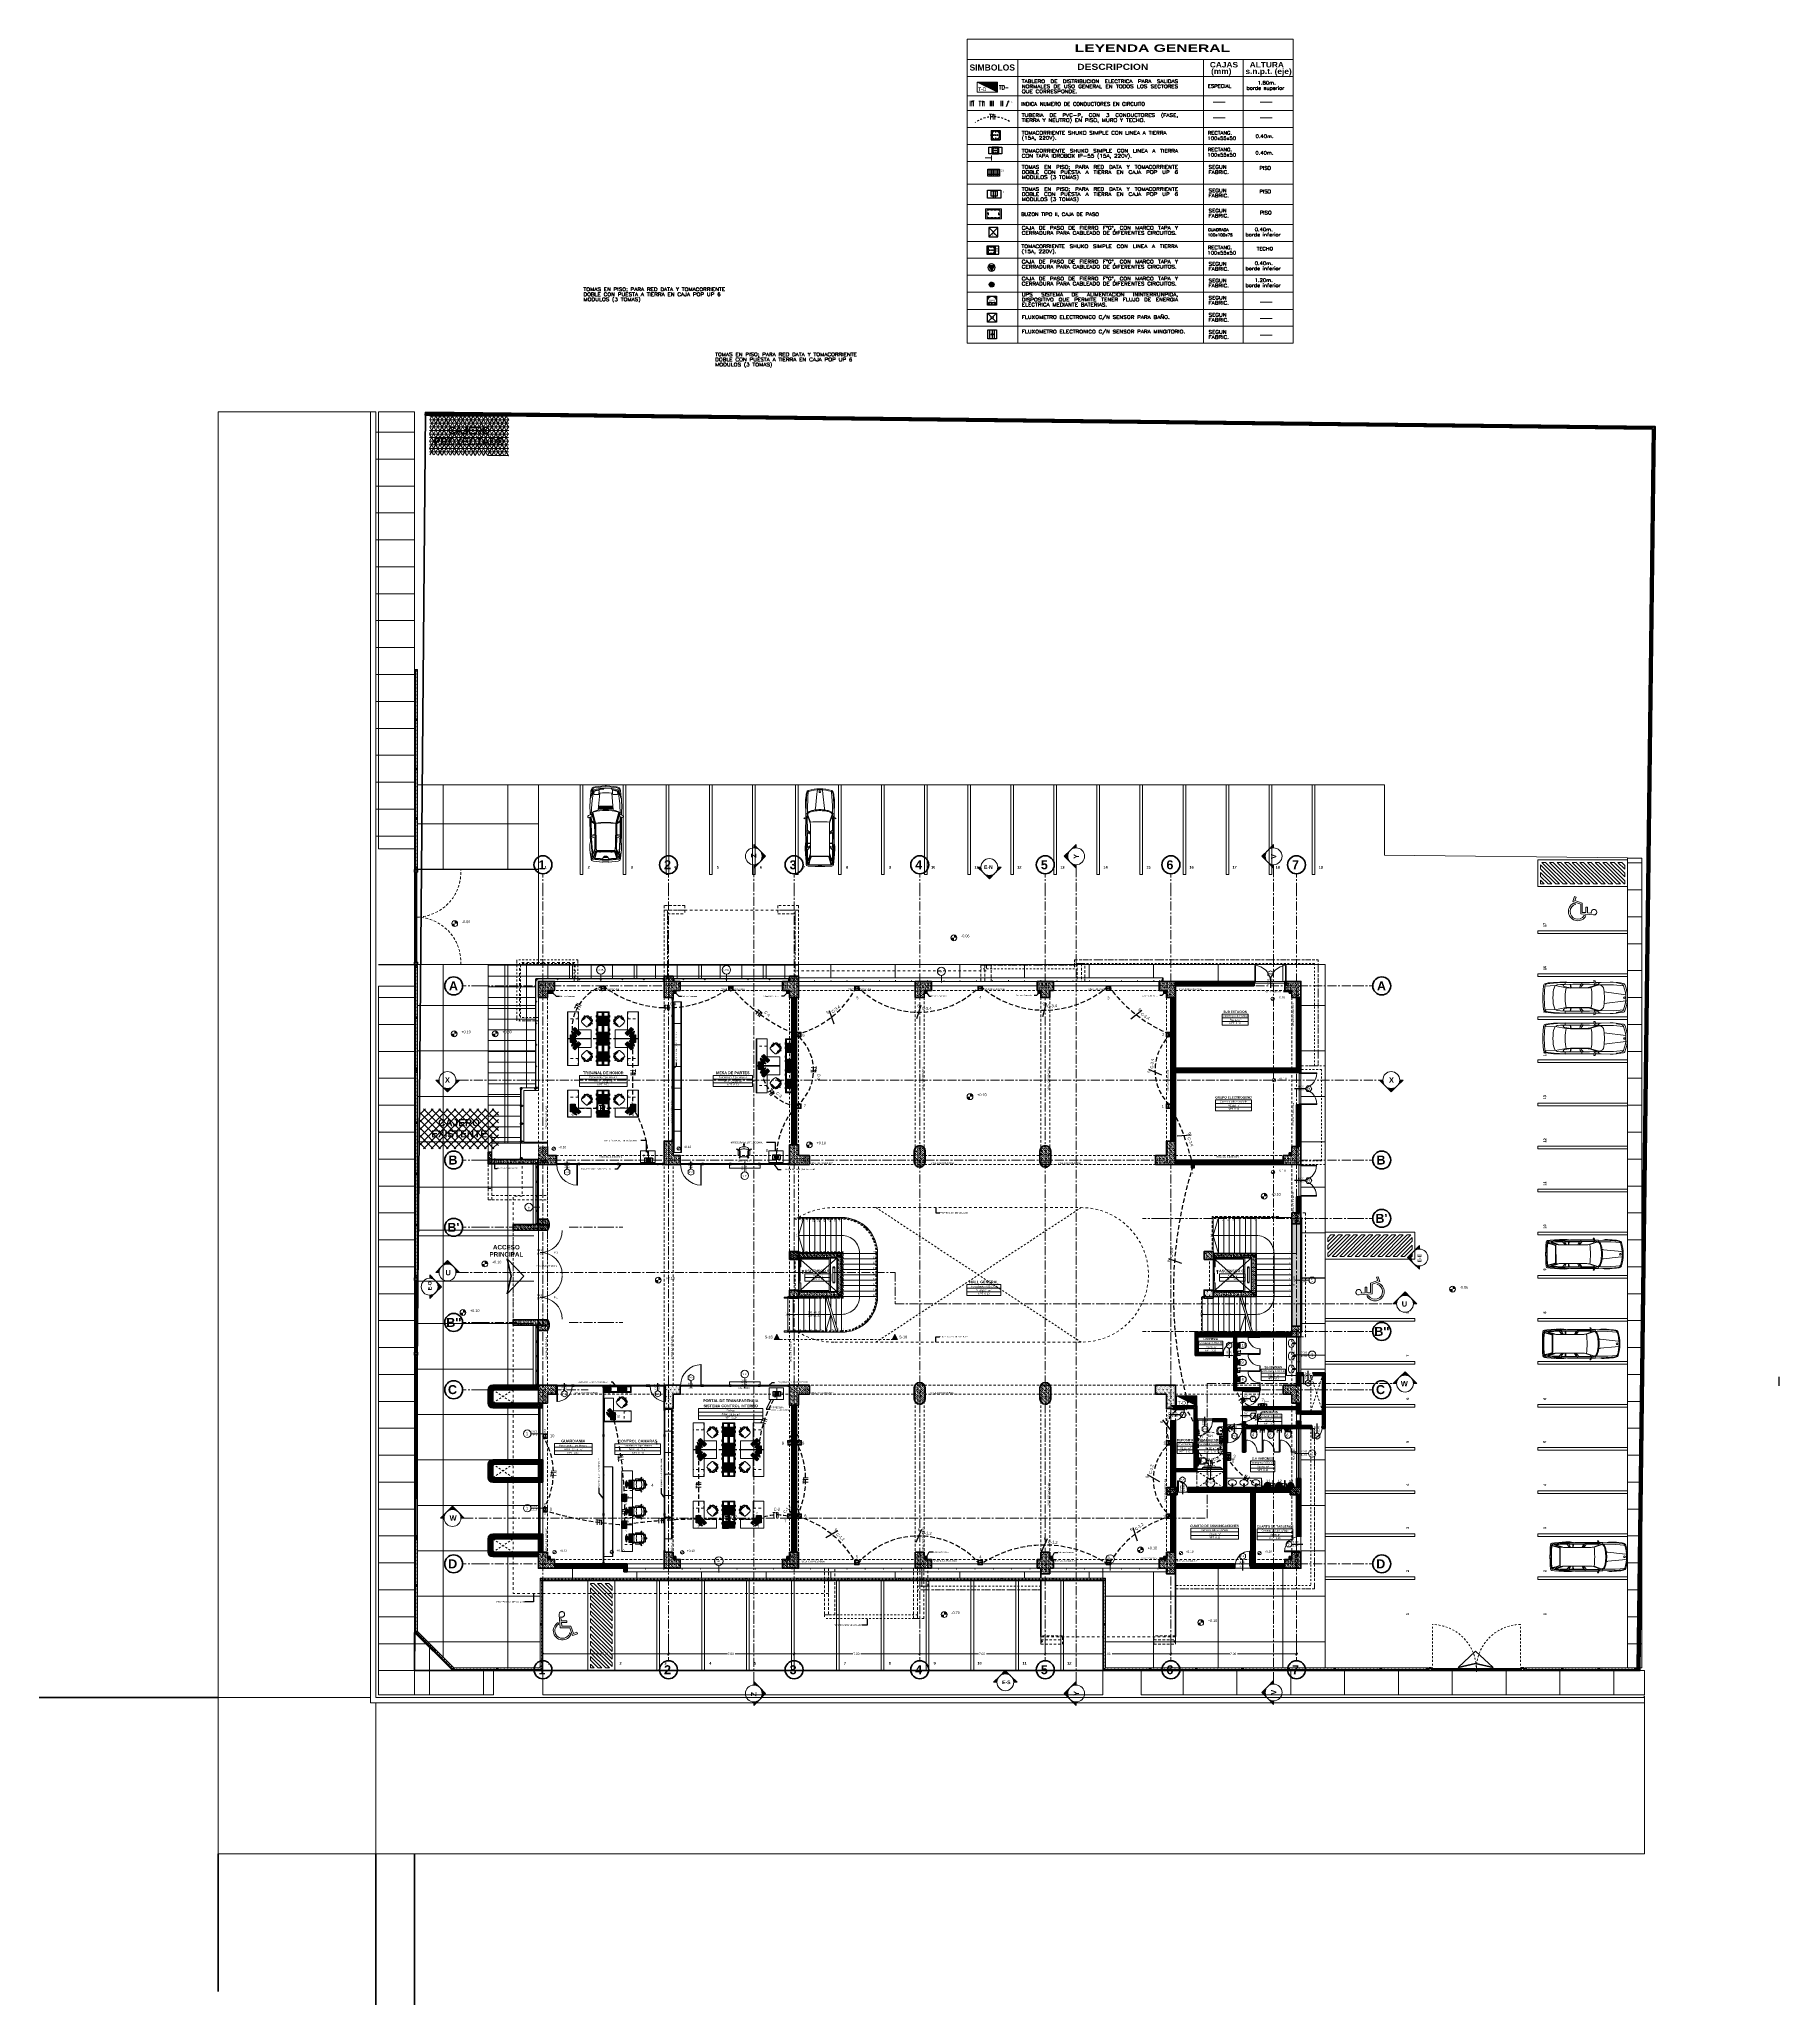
# Model space of a CAD drawing. Header units: inches. Extents: x -19 to 5698, y -728 to 92.
# Drawn here: x -18.8 to 78.2, y -17.1 to 92.4 of the extents above; entities that cross this region are included whole.
import ezdxf
from ezdxf.enums import TextEntityAlignment as Align

# ---------------------------------------------------------------- set-up
doc = ezdxf.new("R2010")
doc.units = ezdxf.units.IN
doc.header["$MEASUREMENT"] = 0
doc.set_wipeout_variables(frame=1)
doc.header["$PDMODE"] = 1
for name, pattern in [('01 HJ$0$REF - 01 HJ$0$HIDDEN2', [0.1875, 0.125, -0.0625]), ('ACAD_ISO04W100', [30, 24, -3, 0, -3]), ('CONTINUA', [0]), ('HIDDEN', [0.375, 0.25, -0.125]), ('Hidden Line', [0.195611, 0.141111, -0.0545]), ('HIDDEN2', [0.1875, 0.125, -0.0625]), ('Línea Oculta', [0.195611, 0.141111, -0.0545]), ('Oculto', [0.15875, 0.105833, -0.052917]), ('Punto & Raya', [0.65, 0.5, -0.075, 0, -0.075]), ('Punto & Rayas', [0.335139, 0.15875, -0.088194, 0, -0.088194]), ('Raya Pequeña', [0.141111, 0.070556, -0.070556]), ('Rayas', [0.282222, 0.141111, -0.141111]), ('RAYITAS', [0.375, 0.25, -0.125]), ('super', [0.125, 0.075, -0.05]), ('Wipeout_Contour', [1, 0, -1])]:
    doc.linetypes.add(name, pattern=pattern)
doc.layers.get('0').update_dxf_attribs({"color": 61})
for name, color, linetype, lineweight in [('00 APARATOS-ELECTRICOS', 253, 'Continuous', 0), ('00 conduct tomacorr', 120, 'HIDDEN', 30), ('00 IE CKTO ILUMINACION', 3, 'Continuous', 50), ('00 IE LUZ EMERGENCIA', 253, 'Continuous', 0), ('00_IE_Luminarias', 253, 'Continuous', 0), ('10 REM ACABADOS', 170, 'Continuous', 13), ('CANALES', 104, 'Continuous', 15), ('sub tablero de distribucion', 184, 'Continuous', 9), ('T-TECHO-E', 150, 'Continuous', 20), ('T.S.', 61, 'Continuous', 25), ('TEXT', 7, 'Continuous', 13), ('textos', 7, 'Continuous', 5), ('TOMACORRIENTE', 22, 'RAYITAS', 9), ('ups', 3, 'Continuous', 25)]:
    doc.layers.add(name, color=color, linetype=linetype, lineweight=lineweight)
for name, color, linetype in [('02 _ ARQ _ ALB _ Cotas Ejes', 7, 'Continuous'), ('02 _ ARQ _ ALB _ Ejes Generales', 251, 'Continuous'), ('02 _ ARQ _ ALB _ Mobiliario', 7, 'Continuous'), ('02 _ ARQ _ ALB _ Muros Interiores', 7, 'Continuous'), ('02 _ ARQ _ ZON _ Espacio.3D', 7, 'Continuous'), ('08 _ STR _ EXT _ 06 Columnas', 7, 'Continuous'), ('08 _ STR _ EXT _ 06 Elementos de Fachada', 7, 'Continuous'), ('08 _ STR _ EXT _ 07 Losa Aligerada', 7, 'Continuous'), ('08 _ STR _ EXT _ 08 Placas', 7, 'Continuous'), ('08 _ STR _ EXT _ 08 Placas Inclinadas', 7, 'Continuous'), ('08 _ STR _ EXT _ 09 Vigas', 251, 'Continuous'), ('08 _ STR _ EXT _ 10 Vereda Exterior', 7, 'Continuous'), ('08 _ STR _ EXT _ 11 Escaleras', 7, 'Continuous'), ('08 _ STR _ EXT _ 12 Ascensor', 7, 'Continuous'), ('08 _ STR _ EXT _ Cerco Perimetrico', 7, 'Continuous'), ('08 _ STR _ EXT _ Estacionamiento-Pavimento', 7, 'Continuous'), ('08 _ STR _ EXT _ Pista exterior', 7, 'Continuous'), ('Acabado - Muros', 7, 'Continuous'), ('Anotaciones - Textos', 7, 'Continuous'), ('CIRCUITOS-T', 20, 'Continuous'), ('Dibujo 2D - General', 7, 'Continuous'), ('ESQUEMAS', 7, 'Continuous'), ('Estructura - 03 LOSA', 7, 'Continuous'), ('Estructura - 04 MURO', 7, 'Continuous'), ('Estructura - Carga', 7, 'Continuous'), ('Estructura Compleja - Cubiertas', 7, 'Continuous'), ('Fluxometro E. Baño', 140, 'Continuous'), ('Fluxometro E. Mingitorio', 117, 'Continuous'), ('IE-ALUM', 4, 'Continuous'), ('IE-LEYENDA', 4, 'Continuous'), ('IE-TOMACORRIENTES', 6, 'Continuous'), ('Interior - CIELO RASSO', 7, 'Continuous'), ('Interior - Equipamiento', 7, 'Continuous'), ('Interior - Escaleras & Barandillas', 7, 'Continuous'), ('Interior - Mobiliario', 7, 'Continuous'), ('Interior - Sanitarios', 7, 'Continuous'), ('INTERRUPTORES', 1, 'Continuous'), ('Marcador - Alzados', 7, 'Continuous'), ('Marcador - Secciones', 7, 'Continuous'), ('MEP - HVAC', 7, 'Continuous'), ('MOD', 7, 'Continuous'), ('Notas - Etiquetas', 7, 'Continuous'), ('Terreno & Paisaje - Terrenos', 7, 'Continuous'), ('TOMA. HYDROBOX SHUKO S', 7, 'Continuous'), ('TOMA. SHUKO TECHO', 7, 'Continuous')]:
    doc.layers.add(name, color=color, linetype=linetype)
doc.styles.add('Annotative', font='arial.ttf')
doc.styles.add('Arial', font='arial.ttf')
doc.styles.add('Estilo_Generado_1', font='swisseb.ttf')
doc.styles.add('Estilo_Generado_3', font='arial.ttf')
doc.styles.add('Estilo_Generado_4', font='swisse.ttf')
doc.styles.add('Estilo_Generado_7', font='swisse.ttf')
doc.styles.add('Estilo_Generado_8', font='arialbd.ttf')
doc.styles.add('Estilo_Generado_9', font='ARIALN.TTF')
doc.styles.add('ROMAND', font='romand__.ttf', dxfattribs={"width": 1.2, "height": 0.1})
doc.styles.add('Romans', font='romans.shx')
doc.styles.add('SANSSERIFBOLD', font='sasb____.pfb')
doc.styles.add('SWISS', font='swisse.ttf')
doc.dimstyles.new('Estilo_Generado__1', dxfattribs={"dimtxt": 0.125, "dimasz": 0.095, "dimexe": 0.18, "dimexo": 0.3, "dimgap": 0, "dimtad": 0, "dimtih": 1, "dimtoh": 1, "dimzin": 0, "dimdsep": 46, "dimtxsty": 'Estilo_Generado_4', "dimblk": 'ARROWHEAD_6', "dimblk1": 'ARROWHEAD_6', "dimblk2": 'ARROWHEAD_6', "dimcen": 0.09, "dimse1": 1, "dimse2": 1, "dimclrd": 144, "dimclre": 144, "dimclrt": 7, "dimadec": 0, "dimazin": 0, "dimtfac": 1, "dimtdec": 4, "dimtmove": 0, "dimatfit": 3, "dimfxl": 1, "dimtolj": 1, "dimtzin": 0, "dimarcsym": 0})
doc.dimstyles.new('Estilo_Generado__8', dxfattribs={"dimtxt": 0.18, "dimasz": 0.0912, "dimexe": 0.18, "dimexo": 0.0625, "dimgap": 0, "dimtad": 0, "dimtih": 1, "dimtoh": 1, "dimdec": 4, "dimzin": 0, "dimdsep": 46, "dimcen": 0.09, "dimadec": 0, "dimazin": 0, "dimtfac": 1, "dimtdec": 4, "dimtmove": 0, "dimatfit": 3, "dimldrblk": 'ARROWHEAD_5', "dimfxl": 1, "dimtolj": 1, "dimtzin": 0, "dimarcsym": 0})
pattern_1 = [(360, (3.7574, 18.3027), (0, 2.53199), []), (90, (3.7574, 18.3027), (-3.6, 0), [])]
pattern_2 = [(0, (0, 0), (0, 1.5), []), (90, (0, 0), (-3, 0), [])]
pattern_3 = [(0, (0, 0), (0, 0.0375), [0, -0.0375])]
pattern_4 = [(0, (0, 0), (0, 0.03), [])]
pattern_5 = [(45, (0, 0), (-0.030052038, 0.030052038), [])]
pattern_6 = [(0, (0, 0), (0, 0.3897114), [0.024375, -0.200625]), (0, (0.1125, 0.19486), (0, 0.3897114), [0.024375, -0.200625]), (60, (0, 0), (-0.3375, 0.1948557), [0.024375, -0.200625]), (60, (0.225, 0), (-0.3375, 0.1948557), [0.024375, -0.200625]), (120, (0.02437, 0), (0.3375, 0.1948557), [0.024375, -0.200625]), (120, (0.24938, 0), (0.3375, 0.1948557), [0.024375, -0.200625]), (0, (0, 0.0375), (0, 0.075), [0, -0.075, 0, -0.1125]), (45, (0.0375, 0.0375), (-0.05303301, 0.05303301), [0, -0.05625, 0, -0.09375])]
pattern_7 = [(0, (0, 0), (0, 0.3117692), [0.03, -0.15]), (0, (0.09, 0.1559), (0, 0.3117692), [0.03, -0.15]), (60, (0, 0), (-0.27, 0.1558846), [0.03, -0.15]), (60, (0.18, 0), (-0.27, 0.1558846), [0.03, -0.15]), (120, (0.03, 0), (0.27, 0.1558846), [0.03, -0.15]), (120, (0.21, 0), (0.27, 0.1558846), [0.03, -0.15]), (0, (0, 0.03), (0, 0.06), [0, -0.06, 0, -0.090000004]), (45, (0.03, 0.03), (-0.04242641, 0.04242641), [0, -0.045, 0, -0.075000003])]
pattern_8 = [(45, (0, 0), (-1.5041929, 1.5041929), [])]

# ---------------------------------------------------------------- blocks, each defined once
blk = doc.blocks.new('*D10')
at = {"layer": '02 _ ARQ _ ALB _ Cotas Ejes', "color": 144, "linetype": 'Continuous', "lineweight": 13, "transparency": 16777216}
for p, q in [((9.24, 2.43), (9.32, 2.43)), ((9.32, 2.34), (9.32, 2.52)), ((9.32, 2.43), (12.6, 2.43)), ((13.04, 2.43), (16.32, 2.43)), ((16.32, 2.34), (16.32, 2.52))]:
    blk.add_line(p, q, dxfattribs=at)
at = {"layer": '02 _ ARQ _ ALB _ Cotas Ejes', "color": 152, "linetype": 'Continuous', "lineweight": 35, "transparency": 16777216}
for p, q in [((9.37, 2.48), (9.27, 2.38)), ((16.37, 2.48), (16.27, 2.38))]:
    blk.add_line(p, q, dxfattribs=at)
at = {"layer": '02 _ ARQ _ ALB _ Cotas Ejes', "color": 7, "lineweight": 35, "transparency": 16777216, "insert": (12.62, 2.37), "char_height": 0.125, "attachment_point": 7, "style": 'Estilo_Generado_4'}
blk.add_mtext('\\A1;{\\pql;\\fSwis721 Ex BT|b0|i0|c0|p34;7.00}', dxfattribs=at)
blk = doc.blocks.new('ARROWHEAD_6')
at = {"color": 0, "linetype": 'Continuous', "lineweight": 0}
for p, q in [((0, 0), (-1, 0)), ((-0.5, -0.5), (0.5, 0.5))]:
    blk.add_line(p, q, dxfattribs=at)
blk = doc.blocks.new('*D12')
at = {"layer": '02 _ ARQ _ ALB _ Cotas Ejes', "color": 152, "linetype": 'Continuous', "lineweight": 35, "transparency": 16777216}
for p, q in [((16.37, 2.48), (16.27, 2.38)), ((23.37, 2.48), (23.27, 2.38))]:
    blk.add_line(p, q, dxfattribs=at)
at = {"layer": '02 _ ARQ _ ALB _ Cotas Ejes', "color": 144, "linetype": 'Continuous', "lineweight": 13, "transparency": 16777216}
for p, q in [((16.32, 2.43), (19.6, 2.43)), ((20.04, 2.43), (23.32, 2.43)), ((23.32, 2.34), (23.32, 2.52))]:
    blk.add_line(p, q, dxfattribs=at)
at = {"layer": '02 _ ARQ _ ALB _ Cotas Ejes', "color": 7, "lineweight": 35, "transparency": 16777216, "insert": (19.62, 2.37), "char_height": 0.125, "attachment_point": 7, "style": 'Estilo_Generado_4'}
blk.add_mtext('\\A1;{\\pql;\\fSwis721 Ex BT|b0|i0|c0|p34;7.00}', dxfattribs=at)
blk = doc.blocks.new('*D13')
at = {"layer": '02 _ ARQ _ ALB _ Cotas Ejes', "color": 152, "linetype": 'Continuous', "lineweight": 35, "transparency": 16777216}
for p, q in [((23.37, 2.48), (23.27, 2.38)), ((30.37, 2.48), (30.27, 2.38))]:
    blk.add_line(p, q, dxfattribs=at)
at = {"layer": '02 _ ARQ _ ALB _ Cotas Ejes', "color": 144, "linetype": 'Continuous', "lineweight": 13, "transparency": 16777216}
for p, q in [((23.32, 2.34), (23.32, 2.52)), ((23.32, 2.43), (26.6, 2.43)), ((27.04, 2.43), (30.32, 2.43)), ((30.32, 2.34), (30.32, 2.52))]:
    blk.add_line(p, q, dxfattribs=at)
at = {"layer": '02 _ ARQ _ ALB _ Cotas Ejes', "color": 7, "lineweight": 35, "transparency": 16777216, "insert": (26.62, 2.37), "char_height": 0.125, "attachment_point": 7, "style": 'Estilo_Generado_4'}
blk.add_mtext('\\A1;{\\pql;\\fSwis721 Ex BT|b0|i0|c0|p34;7.00}', dxfattribs=at)
blk = doc.blocks.new('*D14')
at = {"layer": '02 _ ARQ _ ALB _ Cotas Ejes', "color": 152, "linetype": 'Continuous', "lineweight": 35, "transparency": 16777216}
for p, q in [((30.37, 2.48), (30.27, 2.38)), ((37.37, 2.48), (37.27, 2.38))]:
    blk.add_line(p, q, dxfattribs=at)
at = {"layer": '02 _ ARQ _ ALB _ Cotas Ejes', "color": 144, "linetype": 'Continuous', "lineweight": 13, "transparency": 16777216}
for p, q in [((30.32, 2.34), (30.32, 2.52)), ((30.32, 2.43), (33.6, 2.43)), ((34.04, 2.43), (37.32, 2.43)), ((37.32, 2.34), (37.32, 2.52))]:
    blk.add_line(p, q, dxfattribs=at)
at = {"layer": '02 _ ARQ _ ALB _ Cotas Ejes', "color": 7, "lineweight": 35, "transparency": 16777216, "insert": (33.62, 2.37), "char_height": 0.125, "attachment_point": 7, "style": 'Estilo_Generado_4'}
blk.add_mtext('\\A1;{\\pql;\\fSwis721 Ex BT|b0|i0|c0|p34;7.00}', dxfattribs=at)
blk = doc.blocks.new('*D15')
at = {"layer": '02 _ ARQ _ ALB _ Cotas Ejes', "color": 152, "linetype": 'Continuous', "lineweight": 35, "transparency": 16777216}
for p, q in [((37.37, 2.48), (37.27, 2.38)), ((44.37, 2.48), (44.27, 2.38))]:
    blk.add_line(p, q, dxfattribs=at)
at = {"layer": '02 _ ARQ _ ALB _ Cotas Ejes', "color": 144, "linetype": 'Continuous', "lineweight": 13, "transparency": 16777216}
for p, q in [((37.32, 2.34), (37.32, 2.52)), ((37.32, 2.43), (40.6, 2.43)), ((41.04, 2.43), (44.32, 2.43)), ((44.32, 2.34), (44.32, 2.52))]:
    blk.add_line(p, q, dxfattribs=at)
at = {"layer": '02 _ ARQ _ ALB _ Cotas Ejes', "color": 7, "lineweight": 35, "transparency": 16777216, "insert": (40.62, 2.37), "char_height": 0.125, "attachment_point": 7, "style": 'Estilo_Generado_4'}
blk.add_mtext('\\A1;{\\pql;\\fSwis721 Ex BT|b0|i0|c0|p34;7.00}', dxfattribs=at)
blk = doc.blocks.new('*D16')
at = {"layer": '02 _ ARQ _ ALB _ Cotas Ejes', "color": 152, "linetype": 'Continuous', "lineweight": 35, "transparency": 16777216}
for p, q in [((44.37, 2.48), (44.27, 2.38)), ((51.27, 2.38), (51.37, 2.48))]:
    blk.add_line(p, q, dxfattribs=at)
at = {"layer": '02 _ ARQ _ ALB _ Cotas Ejes', "color": 144, "linetype": 'Continuous', "lineweight": 13, "transparency": 16777216}
for p, q in [((44.32, 2.34), (44.32, 2.52)), ((44.32, 2.43), (47.6, 2.43)), ((48.04, 2.43), (51.32, 2.43)), ((51.32, 2.34), (51.32, 2.52)), ((51.32, 2.43), (51.39, 2.43))]:
    blk.add_line(p, q, dxfattribs=at)
at = {"layer": '02 _ ARQ _ ALB _ Cotas Ejes', "color": 7, "lineweight": 35, "transparency": 16777216, "insert": (47.62, 2.37), "char_height": 0.125, "attachment_point": 7, "style": 'Estilo_Generado_4'}
blk.add_mtext('\\A1;{\\pql;\\fSwis721 Ex BT|b0|i0|c0|p34;7.00}', dxfattribs=at)
blk = doc.blocks.new('ARROWHEAD_5')
at = {"linetype": 'Continuous', "lineweight": 0}
blk.add_hatch(color=0, dxfattribs=at).paths.add_polyline_path([(-1, 0.2679), (0, 0), (-1, -0.2679)])
at = {"color": 0, "linetype": 'Continuous', "lineweight": 0}
blk.add_line((0, 0), (-1, 0), dxfattribs=at)
blk = doc.blocks.new('CAJA POP UP 6 MODULOS')
at = {"layer": '00 conduct tomacorr', "linetype": 'Continuous'}
for p, q in [((-0.095, -0.165), (-0.095, -0.015)), ((-0.052, -0.165), (-0.052, -0.015)), ((0, -0.165), (0, -0.18)), ((0.052, -0.165), (0.052, -0.015)), ((0.095, -0.165), (0.095, -0.015))]:
    blk.add_line(p, q, dxfattribs=at)
for points in [[(-0.147, 0), (0.147, 0), (0.147, -0.18), (-0.147, -0.18)], [(0, 0), (0.147, 0), (0.147, -0.18), (0, -0.18)]]:
    blk.add_lwpolyline(points, close=True, dxfattribs=at)
for points in [[(-0.138, -0.045), (-0.009, -0.045), (-0.009, -0.165), (-0.138, -0.165), (-0.138, -0.045)], [(0.009, -0.045), (0.138, -0.045), (0.138, -0.165), (0.009, -0.165), (0.009, -0.045)]]:
    blk.add_lwpolyline(points, dxfattribs=at)
at = {"color": 1, "insert": (-0.181, -0.168), "char_height": 0.05, "attachment_point": 1, "rotation": 180}
blk.add_mtext_dynamic_manual_height_columns('{\\fVerdana|b0|i0|c0|p34;2T}', width=0.000481, gutter_width=0.156, heights=[0], dxfattribs=at)
blk = doc.blocks.new('tomacorriente schuko 2+T')
at = {"color": 3}
for p, q in [((-0.138, -0.028, -162.36), (-0.138, -0.123, -162.36)), ((-0.138, -0.028, -162.36), (-0.044, -0.028, -162.36)), ((-0.138, -0.123, -162.36), (-0.044, -0.123, -162.36)), ((-0.137, -0.03, -162.36), (-0.137, -0.121, -162.36)), ((-0.137, -0.03, -162.36), (-0.137, -0.121, -162.36)), ((-0.137, -0.03, -162.36), (-0.045, -0.03, -162.36)), ((-0.137, -0.03, -162.36), (-0.091, -0.03, -162.36)), ((-0.137, -0.121, -162.36), (-0.045, -0.121, -162.36)), ((-0.137, -0.121, -162.36), (-0.091, -0.121, -162.36)), ((-0.134, -0.07, -162.36), (-0.126, -0.07, -162.36)), ((-0.134, -0.081, -162.36), (-0.126, -0.081, -162.36)), ((-0.126, -0.05, -162.36), (-0.126, -0.07, -162.36)), ((-0.126, -0.081, -162.36), (-0.126, -0.101, -162.36)), ((-0.094, -0.032, -162.36), (-0.094, -0.046, -162.36)), ((-0.094, -0.046, -162.36), (-0.088, -0.046, -162.36)), ((-0.094, -0.104, -162.36), (-0.088, -0.104, -162.36)), ((-0.094, -0.104, -162.36), (-0.094, -0.119, -162.36)), ((-0.091, -0.03, -162.36), (-0.045, -0.03, -162.36)), ((-0.091, -0.121, -162.36), (-0.045, -0.121, -162.36)), ((-0.088, -0.032, -162.36), (-0.088, -0.046, -162.36)), ((-0.088, -0.104, -162.36), (-0.088, -0.119, -162.36)), ((-0.056, -0.05, -162.36), (-0.056, -0.07, -162.36)), ((-0.056, -0.07, -162.36), (-0.048, -0.07, -162.36)), ((-0.056, -0.081, -162.36), (-0.048, -0.081, -162.36)), ((-0.056, -0.081, -162.36), (-0.056, -0.101, -162.36)), ((-0.045, -0.03, -162.36), (-0.045, -0.121, -162.36)), ((-0.045, -0.03, -162.36), (-0.045, -0.121, -162.36)), ((-0.044, -0.028, -162.36), (-0.044, -0.123, -162.36))]:
    blk.add_line(p, q, dxfattribs=at)
for centre, radius in [((-0.091, -0.075, -162.36), 0.0457), ((-0.091, -0.075, -162.36), 0.0436), ((-0.111, -0.075, -162.36), 0.00505), ((-0.091, -0.075, -162.36), 0.00406), ((-0.071, -0.075, -162.36), 0.00505)]:
    blk.add_circle(centre, radius, dxfattribs=at)
blk = doc.blocks.new('TOMA. HYDROBOX SHUKO')
at = {"true_color": 0xafd9aa}
h = blk.add_hatch(dxfattribs=at)
h.set_pattern_fill('ANSI31', color=9, scale=0.67)
h.set_pattern_definition(pattern_8)
edge = h.paths.add_edge_path()
edge.add_arc((53447.462, 40916.352), 0.008, 0, 360)
edge = h.paths.add_edge_path()
edge.add_arc((53447.494, 40916.352), 0.00644, 0, 360)
edge = h.paths.add_edge_path()
edge.add_arc((53447.526, 40916.352), 0.008, 0, 360)
at = {"color": 32, "true_color": 0xcd6928}
blk.add_lwpolyline([(53447.644, 40916.427), (53447.644, 40916.277), (53447.344, 40916.277), (53447.344, 40916.427)], close=True, dxfattribs=at)
for points in [[(53447.42, 40916.277), (53447.568, 40916.277), (53447.568, 40916.427), (53447.42, 40916.427), (53447.42, 40916.277)], [(53447.422, 40916.279), (53447.422, 40916.425), (53447.567, 40916.425), (53447.567, 40916.279), (53447.422, 40916.279)], [(53447.425, 40916.36), (53447.438, 40916.36), (53447.438, 40916.393)], [(53447.438, 40916.311), (53447.438, 40916.344), (53447.425, 40916.344)], [(53447.49, 40916.421), (53447.49, 40916.398), (53447.498, 40916.398), (53447.498, 40916.421)], [(53447.49, 40916.283), (53447.49, 40916.306), (53447.498, 40916.306), (53447.498, 40916.283)], [(53447.563, 40916.36), (53447.55, 40916.36), (53447.55, 40916.393)], [(53447.55, 40916.311), (53447.55, 40916.344), (53447.563, 40916.344)]]:
    blk.add_lwpolyline(points, dxfattribs=at)
for centre, radius in [((53447.494, 40916.352), 0.0725), ((53447.494, 40916.352), 0.0692), ((53447.462, 40916.352), 0.008), ((53447.494, 40916.352), 0.00644), ((53447.526, 40916.352), 0.008)]:
    blk.add_circle(centre, radius, dxfattribs=at)
at = {"color": 30, "true_color": 0xf8991e, "style": 'Arial'}
blk.add_text('T', height=0.159, rotation=90, dxfattribs=at).set_placement((53447.656, 40916.525), align=Align.MIDDLE_CENTER)
blk = doc.blocks.new('A$C27562A3E')
at = {"layer": 'IE-LEYENDA'}
for p, q in [((0.075, 0), (0, 0.075)), ((0, 0), (0.075, 0.075))]:
    blk.add_line(p, q, dxfattribs=at)
blk.add_lwpolyline([(0, 0), (0.075, 0), (0.075, 0.075), (0, 0.075)], close=True, dxfattribs=at)
at = {"color": 4}
blk.add_text('p', height=0.0195, dxfattribs=at).set_placement((0.031, 0.013))
blk = doc.blocks.new('a')
at = {"layer": 'TOMACORRIENTE', "ltscale": 0.05}
h = blk.add_hatch(color=4, dxfattribs=at)
edge = h.paths.add_edge_path()
edge.add_arc((0, 0.075), 0.0211, 0, 360)
at = {"layer": 'TOMACORRIENTE', "color": 4}
for p, q in [((-0.146, 0.096), (-0.051, 0.096)), ((-0.099, 0.096), (-0.099, -0.097)), ((0, 0.096), (0, -0.096)), ((0.062, -0.096), (0.062, 0.096))]:
    blk.add_line(p, q, dxfattribs=at)
blk.add_circle((0, 0.075), 0.0211, dxfattribs=at)
blk = doc.blocks.new('CABLE 3FACE')
at = {"layer": 'T-TECHO-E', "rotation": 59.94170052614085}
blk.add_blockref('a', (0, 0), dxfattribs=at)
blk = doc.blocks.new('2A')
at = {"layer": 'IE-ALUM'}
for p, q in [((-0.03, 0.102), (-0.03, -0.091)), ((0.03, 0.102), (0.03, -0.091))]:
    blk.add_line(p, q, dxfattribs=at)
blk = doc.blocks.new('INTERRUPTOR AUTOMÁTICO')
at = {"layer": 'TOMACORRIENTE', "ltscale": 0.05}
h = blk.add_hatch(color=4, dxfattribs=at)
edge = h.paths.add_edge_path()
edge.add_arc((0, 0.075), 0.0211, -0.26213, 359.73787)
at = {"layer": 'TOMACORRIENTE', "color": 4}
for p, q in [((-0.062, 0.096), (-0.062, -0.097)), ((0, -0.096), (0, 0.096)), ((0.086, 0.096), (0.038, 0.096)), ((0.062, -0.096), (0.062, 0.096))]:
    blk.add_line(p, q, dxfattribs=at)
blk.add_circle((0, 0.075), 0.0211, dxfattribs=at)
blk = doc.blocks.new('3A')
at = {"layer": 'IE-ALUM'}
for p, q in [((-0.06, 0.096), (-0.06, -0.096)), ((0, 0.096), (0, -0.096)), ((0.06, 0.096), (0.06, -0.096))]:
    blk.add_line(p, q, dxfattribs=at)
blk = doc.blocks.new('BUZON TIPO II')
at = {"layer": 'CANALES', "color": 5}
for p, q in [((-0.3, 0.175), (0.3, 0.175)), ((-0.3, -0.175), (-0.3, 0.175)), ((0.3, 0.175), (0.3, -0.175)), ((0.3, -0.175), (-0.3, -0.175))]:
    blk.add_line(p, q, dxfattribs=at)
blk.add_lwpolyline([(-0.35, 0.225), (0.35, 0.225), (0.35, -0.225), (-0.35, -0.225), (-0.35, 0.225)], dxfattribs=at)
at = {"layer": 'CANALES', "color": 3}
for points in [[(-0.3, 0.175), (-0.3, -0.175), (0.3, -0.175), (0.3, 0.175), (-0.3, 0.175)], [(-0.24, 0), (-0.24, 0.05), (-0.22, 0.05), (-0.22, 0), (-0.22, -0.05), (-0.24, -0.05), (-0.24, 0)], [(0.24, 0), (0.24, 0.05), (0.22, 0.05), (0.22, 0), (0.22, -0.05), (0.24, -0.05), (0.24, 0)]]:
    blk.add_lwpolyline(points, dxfattribs=at)
at = {"layer": 'CANALES', "color": 5, "linetype": '01 HJ$0$REF - 01 HJ$0$HIDDEN2', "ltscale": 0.1}
blk.add_lwpolyline([(-0.285, 0.16), (0.285, 0.16), (0.285, -0.16), (-0.285, -0.16), (-0.285, 0.16)], dxfattribs=at)
blk = doc.blocks.new('TD')
blk.add_hatch(color=256).paths.add_polyline_path([(-0.62, 0.81), (-0.62, 0.25), (0.51, 0.25)])
blk.add_line((-0.62, 0.81), (0.51, 0.25))
blk.add_lwpolyline([(-0.62, 0.25), (0.51, 0.25), (0.51, 0.81), (-0.62, 0.81)], close=True)
blk = doc.blocks.new('T.S.')
for p, q in [((2755.091, 1630.112), (2755.091, 1629.897)), ((2755.153, 1630.112), (2755.153, 1629.897))]:
    blk.add_line(p, q)
for points in [[(2754.912, 1630.134), (2755.333, 1630.134), (2755.333, 1629.876), (2754.912, 1629.876)], [(2755.03, 1630.112), (2755.215, 1630.112), (2755.215, 1629.94), (2755.03, 1629.94)]]:
    blk.add_lwpolyline(points, close=True)
at = {"color": 3, "insert": (2755.377, 1630.108), "char_height": 0.07, "attachment_point": 1}
blk.add_mtext_dynamic_manual_height_columns('{\\fVerdana|b0|i0|c0|p34;\\C1;T}', width=0.04443, gutter_width=12.5, heights=[0], dxfattribs=at)
blk = doc.blocks.new('TOMA. SHOKU TECHO')
at = {"true_color": 0x4554a5}
h = blk.add_hatch(dxfattribs=at)
h.set_pattern_fill('ANSI31', color=175, scale=0.67)
h.set_pattern_definition(pattern_8)
edge = h.paths.add_edge_path()
edge.add_arc((53448.709, 40916.36), 0.0111, 0, 360)
edge = h.paths.add_edge_path()
edge.add_arc((53448.709, 40916.316), 0.00897, 0, 360)
edge = h.paths.add_edge_path()
edge.add_arc((53448.709, 40916.272), 0.0111, 0, 360)
at = {"color": 5}
for points in [[(53448.814, 40916.211), (53448.814, 40916.511), (53448.605, 40916.511), (53448.605, 40916.211), (53448.814, 40916.211)], [(53448.605, 40916.419), (53448.605, 40916.213), (53448.814, 40916.213), (53448.814, 40916.419), (53448.605, 40916.419)], [(53448.608, 40916.417), (53448.81, 40916.417), (53448.81, 40916.215), (53448.608, 40916.215), (53448.608, 40916.417)], [(53448.613, 40916.322), (53448.645, 40916.322), (53448.645, 40916.31), (53448.613, 40916.31)], [(53448.652, 40916.394), (53448.698, 40916.394), (53448.698, 40916.412)], [(53448.652, 40916.238), (53448.698, 40916.238), (53448.698, 40916.221)], [(53448.721, 40916.412), (53448.721, 40916.394), (53448.766, 40916.394)], [(53448.721, 40916.221), (53448.721, 40916.238), (53448.766, 40916.238)], [(53448.805, 40916.322), (53448.773, 40916.322), (53448.773, 40916.31), (53448.805, 40916.31)]]:
    blk.add_lwpolyline(points, dxfattribs=at)
for centre, radius in [((53448.709, 40916.316), 0.101), ((53448.709, 40916.316), 0.0963), ((53448.709, 40916.36), 0.0111), ((53448.709, 40916.272), 0.0111), ((53448.709, 40916.316), 0.00897)]:
    blk.add_circle(centre, radius, dxfattribs=at)
at = {"color": 244, "true_color": 0x991b1e}
blk.add_text('T', height=0.1, rotation=90, dxfattribs=at).set_placement((53448.755, 40916.421))
blk = doc.blocks.new('SALD. FUERZA')
blk.add_hatch(color=256).paths.add_polyline_path([(0.165, 0.049), (0.015, 0.049), (0.09, 0.179)])
for p, q in [((0.015, 0.049), (0.09, 0.179)), ((0.165, 0.049), (0.015, 0.049)), ((0.09, 0.179), (0.165, 0.049))]:
    blk.add_line(p, q)
blk.add_circle((0.09, 0.091), 0.0882)
blk = doc.blocks.new('INTERRUPTOR')
at = {"layer": 'INTERRUPTORES'}
h = blk.add_hatch(color=256, dxfattribs=at)
edge = h.paths.add_edge_path()
edge.add_ellipse((0, 0), major_axis=(0.0426, 0.0426), ratio=1, start_angle=0, end_angle=360)
blk.add_ellipse((0, 0), major_axis=(0.0426, 0.0426), ratio=1, start_param=5.497787, end_param=11.780972, dxfattribs=at)
blk = doc.blocks.new('Flux E Baño')
at = {"layer": 'Fluxometro E. Baño'}
for p, q in [((-0.075, 0.15), (-0.013, 0.088)), ((-0.013, 0.062), (-0.075, 0)), ((0.075, 0.15), (0.013, 0.088)), ((0.013, 0.062), (0.075, 0))]:
    blk.add_line(p, q, dxfattribs=at)
blk.add_lwpolyline([(-0.075, 0.15), (0.075, 0.15), (0.075, 0), (-0.075, 0)], close=True, dxfattribs=at)
at = {"layer": 'Fluxometro E. Baño', "color": 242, "true_color": 0xcd2027}
blk.add_circle((0, 0.075), 0.0178, dxfattribs=at)
blk = doc.blocks.new('Flux E Mingitorio')
at = {"layer": 'Fluxometro E. Mingitorio'}
for p, q in [((-0.038, 0), (-0.038, 0.15)), ((0, 0.15), (0, 0.091)), ((0, 0.059), (0, 0)), ((0.038, 0.15), (0.038, 0))]:
    blk.add_line(p, q, dxfattribs=at)
blk.add_lwpolyline([(-0.075, 0.15), (0.075, 0.15), (0.075, 0), (-0.075, 0)], close=True, dxfattribs=at)
at = {"layer": 'Fluxometro E. Mingitorio', "color": 242, "true_color": 0xcd2027}
blk.add_circle((0, 0.075), 0.0158, dxfattribs=at)
blk = doc.blocks.new('UPS')
at = {"color": 1, "lineweight": 25}
for p, q in [((3.56, 15.96), (3.92, 15.96)), ((3.65, 15.83), (3.83, 15.83)), ((3.7, 15.92), (3.78, 15.92)), ((3.7, 15.9), (3.78, 15.9)), ((3.7, 15.89), (3.78, 15.89)), ((3.71, 15.91), (3.77, 15.91)), ((3.71, 15.89), (3.77, 15.89)), ((3.71, 15.88), (3.77, 15.88)), ((3.74, 15.96), (3.74, 15.92)), ((3.74, 15.88), (3.74, 15.83))]:
    blk.add_line(p, q, dxfattribs=at)
at = {"layer": 'ups'}
blk.add_lwpolyline([(3.49, 16.3), (3.99, 16.3), (3.99, 15.8), (3.49, 15.8)], close=True, dxfattribs=at)
blk.add_circle((3.74, 16.05), 0.25, dxfattribs=at)
at = {"insert": (3.56, 16.12), "char_height": 0.125, "width": 18.5725, "attachment_point": 1}
blk.add_mtext('{\\fArial|b0|i0|c0|p34;UPS}', dxfattribs=at)

msp = doc.modelspace()

# ---------------------------------------------------------------- hatches: boundary and pattern name
at = {"linetype": 'Continuous', "lineweight": 13}
for color, points in [(7, [(4.4016, 43.1202), (4.2391, 43.1202), (4.2515, 43.058), (4.2867, 43.0053), (4.3394, 42.9701), (4.4016, 42.9577)]), (7, [(4.4016, 43.1202), (4.5641, 43.1202), (4.5517, 43.1824), (4.5165, 43.2351), (4.4638, 43.2703), (4.4016, 43.2827)]), (7, [(32.225, 42.3308), (32.0625, 42.3308), (32.0748, 42.2686), (32.1101, 42.2159), (32.1628, 42.1807), (32.225, 42.1683)]), (7, [(32.225, 42.3308), (32.3875, 42.3308), (32.3751, 42.393), (32.3399, 42.4457), (32.2872, 42.4809), (32.225, 42.4933)]), (175, [(49.9951, 38.9307), (49.8951, 38.9307), (49.9027, 38.8924), (49.9244, 38.8599), (49.9568, 38.8383), (49.9951, 38.8307)]), (175, [(49.9951, 38.9307), (50.0951, 38.9307), (50.0875, 38.9689), (50.0658, 39.0014), (50.0334, 39.023), (49.9951, 39.0307)]), (7, [(4.374, 36.9847), (4.2115, 36.9847), (4.2239, 36.9225), (4.2591, 36.8698), (4.3118, 36.8346), (4.374, 36.8222)]), (7, [(4.374, 36.9847), (4.5365, 36.9847), (4.5241, 37.0469), (4.4889, 37.0996), (4.4362, 37.1348), (4.374, 37.1472)]), (7, [(6.6582, 36.9847), (6.4957, 36.9847), (6.5081, 36.9225), (6.5433, 36.8698), (6.596, 36.8346), (6.6582, 36.8222)]), (7, [(6.6582, 36.9847), (6.8207, 36.9847), (6.8083, 37.0469), (6.7731, 37.0996), (6.7204, 37.1348), (6.6582, 37.1472)]), (7, [(33.1236, 33.4804), (32.9611, 33.4804), (32.9735, 33.4182), (33.0087, 33.3655), (33.0614, 33.3303), (33.1236, 33.3179)]), (7, [(33.1236, 33.4804), (33.2861, 33.4804), (33.2737, 33.5426), (33.2385, 33.5953), (33.1858, 33.6306), (33.1236, 33.6429)]), (7, [(24.17, 30.8002), (24.0075, 30.8002), (24.0198, 30.738), (24.0551, 30.6853), (24.1078, 30.65), (24.17, 30.6377)]), (7, [(24.17, 30.8002), (24.3325, 30.8002), (24.3201, 30.8624), (24.2849, 30.9151), (24.2322, 30.9503), (24.17, 30.9627)]), (7, [(49.5187, 27.9333), (49.3562, 27.9333), (49.3686, 27.8711), (49.4038, 27.8183), (49.4565, 27.7831), (49.5187, 27.7708)]), (7, [(49.5187, 27.9333), (49.6812, 27.9333), (49.6688, 27.9954), (49.6336, 28.0482), (49.5809, 28.0834), (49.5187, 28.0958)]), (7, [(6.0807, 24.1588), (5.9182, 24.1588), (5.9305, 24.0966), (5.9657, 24.0439), (6.0185, 24.0087), (6.0807, 23.9963)]), (7, [(6.0807, 24.1588), (6.2432, 24.1588), (6.2308, 24.221), (6.1956, 24.2737), (6.1428, 24.309), (6.0807, 24.3213)]), (7, [(15.7481, 23.2566), (15.5856, 23.2566), (15.598, 23.1944), (15.6332, 23.1417), (15.6859, 23.1065), (15.7481, 23.0941)]), (7, [(15.7481, 23.2566), (15.9106, 23.2566), (15.8982, 23.3188), (15.863, 23.3715), (15.8103, 23.4067), (15.7481, 23.4191)]), (7, [(60.0185, 22.7571), (59.856, 22.7571), (59.8684, 22.6949), (59.9036, 22.6422), (59.9563, 22.607), (60.0185, 22.5946)]), (7, [(60.0185, 22.7571), (60.181, 22.7571), (60.1686, 22.8193), (60.1334, 22.872), (60.0807, 22.9072), (60.0185, 22.9196)]), (7, [(4.8603, 21.4535), (4.6978, 21.4535), (4.7101, 21.3913), (4.7453, 21.3386), (4.7981, 21.3034), (4.8603, 21.291)]), (7, [(4.8603, 21.4535), (5.0228, 21.4535), (5.0104, 21.5157), (4.9752, 21.5684), (4.9224, 21.6037), (4.8603, 21.616)]), (175, [(9.97, 8.1), (9.87, 8.1), (9.8776, 8.0617), (9.8993, 8.0293), (9.9317, 8.0076), (9.97, 8)]), (175, [(9.97, 8.1), (10.07, 8.1), (10.0624, 8.1383), (10.0407, 8.1707), (10.0082, 8.1924), (9.97, 8.2)]), (175, [(17.0837, 8.0886), (16.9837, 8.0886), (16.9913, 8.0504), (17.013, 8.0179), (17.0454, 7.9962), (17.0837, 7.9886)]), (175, [(17.0837, 8.0886), (17.1837, 8.0886), (17.1761, 8.1269), (17.1544, 8.1593), (17.122, 8.181), (17.0837, 8.1886)]), (7, [(42.6257, 8.2293), (42.4632, 8.2293), (42.4755, 8.1671), (42.5108, 8.1144), (42.5635, 8.0791), (42.6257, 8.0668)]), (7, [(42.6257, 8.2293), (42.7882, 8.2293), (42.7758, 8.2914), (42.7406, 8.3442), (42.6879, 8.3794), (42.6257, 8.3918)]), (7, [(31.6823, 4.6208), (31.5198, 4.6208), (31.5322, 4.5586), (31.5674, 4.5058), (31.6201, 4.4706), (31.6823, 4.4583)]), (7, [(31.6823, 4.6208), (31.8448, 4.6208), (31.8324, 4.6829), (31.7972, 4.7357), (31.7445, 4.7709), (31.6823, 4.7833)]), (7, [(45.9832, 4.1759), (45.8207, 4.1759), (45.8331, 4.1137), (45.8683, 4.061), (45.9211, 4.0257), (45.9832, 4.0134)]), (7, [(45.9832, 4.1759), (46.1457, 4.1759), (46.1334, 4.2381), (46.0982, 4.2908), (46.0454, 4.326), (45.9832, 4.3384)])]:
    msp.add_hatch(color=color, dxfattribs=at).paths.add_polyline_path(points)
at = {"linetype": 'Continuous', "lineweight": 5}
h = msp.add_hatch(dxfattribs=at)
h.set_pattern_fill('LADRILLO_COMÚN_0002', color=250, style=0, pattern_type=2)
h.set_pattern_definition(pattern_5)
h.paths.add_polyline_path([(9.07, 23.55), (9.17, 23.55), (9.17, 23.55), (9.07, 23.55)])
at = {"layer": '08 _ STR _ EXT _ 06 Columnas', "linetype": 'Continuous', "lineweight": 9}
h = msp.add_hatch(dxfattribs=at)
h.set_pattern_fill('HORMIGÓN_EN_MASA_0002', style=0, pattern_type=2)
h.set_pattern_definition(pattern_6)
h.paths.add_polyline_path([(30.02, 30.45), (30.02, 29.85, 0.41421348), (30.32, 29.55, 0.41421365), (30.62, 29.85), (30.62, 30.45, 0.41421356), (30.32, 30.75, 0.41421356)])
h = msp.add_hatch(dxfattribs=at)
h.set_pattern_fill('HORMIGÓN_EN_MASA_0002', style=0, pattern_type=2)
h.set_pattern_definition(pattern_6)
h.paths.add_polyline_path([(37.02, 30.45), (37.02, 29.85, 0.41421348), (37.32, 29.55, 0.41421365), (37.62, 29.85), (37.62, 30.45, 0.41421356), (37.32, 30.75, 0.41421356)])
h = msp.add_hatch(dxfattribs=at)
h.set_pattern_fill('HORMIGÓN_EN_MASA_0002', style=0, pattern_type=2)
h.set_pattern_definition(pattern_6)
h.paths.add_polyline_path([(30.02, 17.25), (30.02, 16.65, 0.41421348), (30.32, 16.35, 0.41421365), (30.62, 16.65), (30.62, 17.25, 0.41421356), (30.32, 17.55, 0.41421356)])
h = msp.add_hatch(dxfattribs=at)
h.set_pattern_fill('HORMIGÓN_EN_MASA_0002', style=0, pattern_type=2)
h.set_pattern_definition(pattern_6)
h.paths.add_polyline_path([(37.02, 17.25), (37.02, 16.65, 0.41421348), (37.32, 16.35, 0.41421365), (37.62, 16.65), (37.62, 17.25, 0.41421356), (37.32, 17.55, 0.41421356)])
at = {"layer": '08 _ STR _ EXT _ 08 Placas Inclinadas', "linetype": 'Continuous', "lineweight": 9}
h = msp.add_hatch(dxfattribs=at)
h.set_pattern_fill('HORMIGÓN_EN_MASA_0002', color=250, style=0, pattern_type=2)
h.set_pattern_definition(pattern_6)
h.paths.add_polyline_path([(37.1301, 3.1095), (37.1591, 3.1766), (37.07, 3.1766), (37.07, 3.1095)])
at = {"layer": '08 _ STR _ EXT _ 10 Vereda Exterior', "linetype": 'Continuous', "lineweight": 13}
h = msp.add_hatch(dxfattribs=at)
h.set_pattern_fill('CEMENTO_PULIDO_Y_BRUÑADO_FA', color=251, style=0, pattern_type=2)
h.set_pattern_definition([(360, (3.7574, 23.198), (0, 2.532), []), (90, (3.7574, 23.198), (-3.6, 0), [])])
h.paths.add_polyline_path([(2.17, 26.0501), (2.17, 21.0499), (8.82, 21.0499), (8.8209, 26.0501)])
h = msp.add_hatch(dxfattribs=at)
h.set_pattern_fill('RETÍCULA_100X100_0002', color=251, style=0, pattern_type=2)
h.set_pattern_definition(pattern_1)
h.paths.add_polyline_path([(2.17, 3.6213), (4.2913, 1.5), (9.32, 1.5), (9.32, 6.5), (40.52, 6.5), (40.52, 1.5), (52.92, 1.5), (52.92, 19.0859), (51.57, 19.0859), (51.57, 7.2), (9.07, 7.2), (9.07, 7.85), (6.5201, 7.85, -0.41421356), (6.2701, 8.1), (6.2701, 8.85, -0.41421256), (6.5201, 9.1), (9.07, 9.1), (9.07, 12), (6.5201, 12, -0.41421356), (6.2701, 12.25), (6.2701, 13, -0.41421256), (6.5201, 13.25), (9.07, 13.25), (9.07, 16.15), (6.5201, 16.15, -0.41421356), (6.2701, 16.4), (6.2701, 17.15, -0.41421256), (6.5201, 17.4), (8.77, 17.4), (8.7706, 21.0499), (2.17, 21.0499)])
h = msp.add_hatch(dxfattribs=at)
h.set_pattern_fill('CEMENTO_PULIDO_1_50X3_00_69', color=251, style=0, pattern_type=2)
h.set_pattern_definition(pattern_2)
h.paths.add_polyline_path([(0, 0), (2.17, 0), (2.17, 0.15), (0.15, 0.15), (0.15, 1.5), (0, 1.5)])
at = {"layer": 'Estructura - 03 LOSA', "linetype": 'Continuous', "lineweight": 13}
h = msp.add_hatch(dxfattribs=at)
h.set_pattern_fill('CEMENTO_PULIDO_Y_BRUÑADO_FA', color=251, style=0, pattern_type=2)
h.set_pattern_definition(pattern_1)
h.paths.add_polyline_path([(9.07, 46.1319), (9.07, 50.85), (2.17, 50.85), (2.17, 46.1319)])
h = msp.add_hatch(dxfattribs=at)
h.set_pattern_fill('CEMENTO_PULIDO_Y_BRUÑADO_FA', color=251, style=0, pattern_type=2)
h.set_pattern_definition(pattern_1)
h.paths.add_polyline_path([(2.17, 26.0501), (8.8212, 26.0501), (8.8218, 29.4531), (8.822, 30.7001), (8.2502, 30.7001), (8.25, 33.82), (9.07, 33.82), (9.07, 39.9), (23.57, 39.9), (51.57, 39.9), (51.57, 23.3822), (52.92, 23.3822), (52.92, 40.85), (9.07, 40.85), (2.17, 40.85)])
h = msp.add_hatch(dxfattribs=at)
h.set_pattern_fill('CEMENTO_PULIDO_Y_BRUÑADO_FA', color=251, style=0, pattern_type=2)
h.set_pattern_definition(pattern_1)
h.paths.add_polyline_path([(51.57, 23.3822), (51.57, 19.0859), (52.92, 19.0859), (52.92, 23.3822)])
at = {"layer": 'Estructura - 04 MURO', "linetype": 'Continuous', "lineweight": 5}
h = msp.add_hatch(dxfattribs=at)
h.set_pattern_fill('LADRILLO_COMÚN_0002', color=250, style=0, pattern_type=2)
h.set_pattern_definition(pattern_5)
h.paths.add_polyline_path([(9.07, 9.1), (9.32, 9.1), (9.32, 9.1), (9.07, 9.1)])
at = {"layer": 'Marcador - Alzados', "linetype": 'Continuous', "lineweight": 13}
for points in [[(33.5396, 46.2735), (33.8709, 45.9423, -0.19891237), (33.7337, 46.2735)], [(34.8646, 46.2735), (34.6706, 46.2735, -0.19891237), (34.5334, 45.9423)], [(33.8709, 45.9423), (34.2021, 45.611), (34.5334, 45.9423, -0.41421356)], [(57.8474, 24.8532), (57.5162, 24.5219), (57.8474, 24.1907, -0.41421356)], [(58.1787, 25.1844), (57.8474, 24.8532, -0.19891237), (58.1787, 24.9904)], [(58.1787, 23.8594), (58.1787, 24.0535, -0.19891237), (57.8474, 24.1907)], [(3.0079, 23.553), (3.0079, 23.359, -0.19891237), (3.3391, 23.2218)], [(3.3391, 23.2218, -0.41421356), (3.3391, 22.5593), (3.6704, 22.8905)], [(3.0079, 22.228), (3.3391, 22.5593, -0.19891237), (3.0079, 22.4221)], [(34.4295, 0.8499), (34.6235, 0.8499, -0.19891237), (34.7608, 1.1812)], [(34.7608, 1.1812, -0.41421356), (35.4233, 1.1812), (35.092, 1.5124)], [(35.7545, 0.8499), (35.4233, 1.1812, -0.19891237), (35.5605, 0.8499)]]:
    msp.add_hatch(color=7, dxfattribs=at).paths.add_polyline_path(points)
at = {"layer": 'Marcador - Secciones', "linetype": 'Continuous', "lineweight": 13}
for points in [[(21.07, 47.5361), (21.07, 47.342, -0.19891237), (21.4012, 47.2048)], [(21.4012, 47.2048, -0.41421356), (21.4012, 46.5423), (21.7325, 46.8736)], [(38.7112, 47.2048), (38.38, 46.8736), (38.7112, 46.5423, -0.41421356)], [(39.0425, 47.5361), (38.7112, 47.2048, -0.19891237), (39.0425, 47.342)], [(49.7141, 47.2048), (49.3829, 46.8736), (49.7141, 46.5423, -0.41421356)], [(50.0454, 47.5361), (49.7141, 47.2048, -0.19891237), (50.0454, 47.342)], [(21.07, 46.2111), (21.4012, 46.5423, -0.19891237), (21.07, 46.4051)], [(39.0425, 46.2111), (39.0425, 46.4051, -0.19891237), (38.7112, 46.5423)], [(50.0454, 46.2111), (50.0454, 46.4051, -0.19891237), (49.7141, 46.5423)], [(3.3416, 34.4067), (3.6729, 34.0755, -0.19891237), (3.5357, 34.4067)], [(3.6729, 34.0755), (4.0041, 33.7442), (4.3354, 34.0755, -0.41421356)], [(4.6666, 34.4067), (4.4726, 34.4067, -0.19891237), (4.3354, 34.0755)], [(55.9402, 34.4067), (56.2715, 34.0755, -0.19891237), (56.1343, 34.4067)], [(56.934, 34.0755, -0.41421356), (56.2715, 34.0755), (56.6027, 33.7442)], [(57.2652, 34.4067), (57.0712, 34.4067, -0.19891237), (56.934, 34.0755)], [(3.6729, 24.0128, -0.41421356), (4.3354, 24.0128), (4.0041, 24.344)], [(3.3416, 23.6815), (3.5357, 23.6815, -0.19891237), (3.6729, 24.0128)], [(4.6666, 23.6815), (4.3354, 24.0128, -0.19891237), (4.4726, 23.6815)], [(56.7072, 21.9367), (56.9012, 21.9367, -0.19891237), (57.0384, 22.2679)], [(57.7009, 22.2679), (57.3697, 22.5992), (57.0384, 22.2679, -0.41421356)], [(58.0322, 21.9367), (57.7009, 22.2679, -0.19891237), (57.8381, 21.9367)], [(56.7072, 17.4928), (56.9012, 17.4928, -0.19891237), (57.0384, 17.824)], [(57.7009, 17.824), (57.3697, 18.1553), (57.0384, 17.824, -0.41421356)], [(58.0322, 17.4928), (57.7009, 17.824, -0.19891237), (57.8381, 17.4928)], [(3.6134, 10.0018), (3.8074, 10.0018, -0.19891237), (3.9446, 10.3331)], [(3.9446, 10.3331, -0.41421356), (4.6071, 10.3331), (4.2759, 10.6643)], [(4.9384, 10.0018), (4.6071, 10.3331, -0.19891237), (4.7443, 10.0018)], [(21.07, 0.8878), (21.07, 0.6938, -0.19891237), (21.4012, 0.5566)], [(21.4012, -0.1059), (21.7325, 0.2253), (21.4012, 0.5566, -0.41421356)], [(38.7112, -0.1059, -0.41421356), (38.7112, 0.5566), (38.38, 0.2253)], [(39.0425, 0.8878), (38.7112, 0.5566, -0.19891237), (39.0425, 0.6938)], [(21.07, -0.4372), (21.4012, -0.1059, -0.19891237), (21.07, -0.2431)], [(39.0425, -0.4372), (39.0425, -0.2431, -0.19891237), (38.7112, -0.1059)]]:
    msp.add_hatch(color=7, dxfattribs=at).paths.add_polyline_path(points)
at = {"layer": 'Marcador - Secciones', "linetype": 'Continuous', "lineweight": 20}
msp.add_hatch(color=152, dxfattribs=at).paths.add_polyline_path([(29.0832, 19.9456), (28.9332, 20.2456), (28.7832, 19.9456)])

# ---------------------------------------------------------------- linework, layer by layer
at = {"color": 7, "linetype": 'Continuous', "lineweight": 13}
for centre in [(4.4016, 43.1202), (32.225, 42.3308), (4.374, 36.9847), (6.6582, 36.9847), (33.1236, 33.4804), (24.17, 30.8002), (49.5187, 27.9333), (6.0807, 24.1588), (15.7481, 23.2566), (60.0185, 22.7571), (4.8603, 21.4535), (42.6257, 8.2293), (31.6823, 4.6208), (45.9832, 4.1759)]:
    msp.add_circle(centre, 0.1625, dxfattribs=at)
at = {"color": 175, "linetype": 'Continuous', "lineweight": 13}
for centre in [(49.9951, 38.9307), (9.97, 8.1), (17.0837, 8.0886)]:
    msp.add_circle(centre, 0.1, dxfattribs=at)
at = {"color": 165, "linetype": 'Continuous', "lineweight": 15}
for centre, start, end in [((9.17, 23.578), 0, 90), ((9.17, 23.522), 270, 0)]:
    msp.add_arc(centre, 1.222, start, end, dxfattribs=at)
at = {"layer": '00 conduct tomacorr'}
for p, q in [((11.001, 36.7121), (14.334, 36.7121)), ((14.334, 32.8499), (14.334, 36.7121)), ((11.001, 32.845), (14.334, 32.8499)), ((18.001, 13.8121), (21.3341, 13.8121)), ((18.001, 9.939), (18.001, 13.8121)), ((13.8674, 11.1286), (13.8674, 9.6286))]:
    msp.add_line(p, q, dxfattribs=at)
at = {"layer": '00 conduct tomacorr', "ltscale": 0.4}
msp.add_arc((34.408, 86.3414), 1.7334, 58.000017, 124.778505, dxfattribs=at)
at = {"layer": '02 _ ARQ _ ALB _ Ejes Generales', "color": 251, "linetype": 'Punto & Raya', "lineweight": 13, "true_color": 0x636466}
for p, q in [((9.32, 44.9), (9.32, 45.9)), ((16.32, 44.9), (16.32, 45.9)), ((23.32, 44.9), (23.32, 45.9)), ((30.32, 44.9), (30.32, 45.9)), ((30.32, 44.9), (30.32, 44.9)), ((37.32, 44.9), (37.32, 45.9)), ((44.32, 44.9), (44.32, 45.9)), ((51.32, 44.9), (51.32, 45.9)), ((5.8454, 39.65), (4.8454, 39.65)), ((54.57, 39.65), (55.57, 39.65)), ((54.57, 29.95), (55.57, 29.95)), ((43.7385, 26.7), (42.7385, 26.7)), ((54.57, 26.7), (55.57, 26.7)), ((5.8454, 26.2), (4.8454, 26.2)), ((5.8454, 26.2), (7.8454, 26.2)), ((10.7749, 26.2), (12.7749, 26.2)), ((12.7749, 26.2), (13.7749, 26.2)), ((5.8454, 20.9), (4.8454, 20.9)), ((5.8454, 20.9), (7.8454, 20.9)), ((10.7749, 20.9), (12.7749, 20.9)), ((12.7749, 20.9), (13.7749, 20.9)), ((43.7385, 20.4), (42.7385, 20.4)), ((54.57, 20.4), (55.57, 20.4)), ((54.57, 17.15), (55.57, 17.15)), ((5.8454, 7.45), (4.8454, 7.45)), ((54.57, 7.45), (55.57, 7.45)), ((16.32, 3.05), (16.32, 2.05)), ((23.32, 3.05), (23.32, 2.05)), ((30.32, 3.05), (30.32, 3.05)), ((30.32, 3.05), (30.32, 2.05))]:
    msp.add_line(p, q, dxfattribs=at)
at = {"layer": '02 _ ARQ _ ALB _ Ejes Generales', "color": 7, "linetype": 'Continuous', "lineweight": 60}
for centre in [(9.32, 46.4), (16.32, 46.4), (23.32, 46.4), (30.32, 46.4), (37.32, 46.4), (44.32, 46.4), (51.32, 46.4), (4.3454, 39.65), (56.07, 39.65), (4.3454, 29.95), (56.07, 29.95), (4.3454, 26.2), (56.07, 26.7), (4.3454, 20.9), (56.07, 20.4), (4.3454, 17.15), (56.07, 17.15), (4.3454, 7.45), (56.07, 7.45), (16.32, 1.55), (23.32, 1.55), (30.32, 1.55), (37.32, 1.55)]:
    msp.add_circle(centre, 0.5, dxfattribs=at)
at = {"layer": '02 _ ARQ _ ALB _ Ejes Generales', "color": 7, "linetype": 'Punto & Raya', "lineweight": 13}
for p in [(9.32, 44.9), (9.32, 44.9), (16.32, 44.9), (16.32, 44.9), (23.32, 44.9), (23.32, 44.9), (30.32, 44.9), (37.32, 44.9), (37.32, 44.9), (44.32, 44.9), (44.32, 44.9), (51.32, 44.9), (51.32, 44.9), (5.8454, 39.65), (5.8454, 39.65), (54.57, 39.65), (54.57, 39.65), (54.57, 29.95), (54.57, 29.95), (54.57, 26.7), (54.57, 26.7), (5.8454, 26.2), (5.8454, 26.2), (5.8454, 20.9), (5.8454, 20.9), (54.57, 20.4), (54.57, 20.4), (54.57, 17.15), (54.57, 17.15), (5.8454, 7.45), (5.8454, 7.45), (54.57, 7.45), (54.57, 7.45), (16.32, 3.05), (16.32, 3.05), (23.32, 3.05), (23.32, 3.05), (30.32, 3.05), (51.32, 3.05), (51.32, 3.05)]:
    msp.add_point(p, dxfattribs=at)
at = {"layer": '02 _ ARQ _ ALB _ Mobiliario', "color": 175, "linetype": 'Continuous', "lineweight": 13}
for p, q in [((20.533, 30.6899), (20.5189, 30.6899)), ((20.5199, 30.7706), (20.5319, 30.7706)), ((20.1957, 30.5343), (20.1921, 30.5229)), ((20.2771, 30.509), (20.2769, 30.4941)), ((20.3135, 30.1426), (20.326, 30.1335)), ((20.7364, 30.1406), (20.7267, 30.1335)), ((20.7756, 30.509), (20.7759, 30.4941)), ((20.857, 30.5343), (20.8607, 30.5229)), ((13.9699, 12.0786), (13.9399, 12.0186)), ((13.9999, 12.0786), (13.9699, 12.0786)), ((13.9699, 12.0786), (13.9699, 11.6786)), ((13.9999, 11.6786), (13.9999, 12.0786)), ((14.2651, 12.1038), (14.1681, 12.1038)), ((14.1681, 12.1038), (14.1681, 12.0254)), ((14.2651, 12.0842), (14.1681, 12.0842)), ((14.2651, 12.0646), (14.1681, 12.0646)), ((14.1875, 12.0254), (14.1875, 12.1038)), ((14.2069, 12.0254), (14.2069, 12.0842)), ((14.2263, 12.0254), (14.2263, 12.1038)), ((14.2457, 12.0254), (14.2457, 12.0842)), ((14.2651, 12.0254), (14.2651, 12.1038)), ((14.402, 12.0757), (14.3929, 12.0631)), ((14.5347, 12.0284), (14.5453, 12.0744)), ((14.5453, 12.0744), (14.5462, 12.0765)), ((14.5462, 12.0765), (14.5674, 12.1033)), ((14.5674, 12.1033), (14.576, 12.1078)), ((14.576, 12.1078), (14.607, 12.1078)), ((14.607, 12.1078), (14.6431, 12.1078)), ((14.6431, 12.1078), (14.8522, 12.1078)), ((14.7684, 12.112), (14.7535, 12.1123)), ((14.7937, 12.1934), (14.7823, 12.197)), ((14.8522, 12.1078), (14.8679, 12.1512)), ((14.8865, 12.1078), (14.8522, 12.1078)), ((14.8679, 12.1512), (14.8793, 12.1866)), ((14.8679, 12.1512), (14.8707, 12.1564)), ((14.8707, 12.1564), (14.8753, 12.16)), ((14.8753, 12.16), (14.8809, 12.1616)), ((14.8793, 12.1866), (14.8831, 12.1886)), ((14.8809, 12.1616), (14.8867, 12.1609)), ((14.8831, 12.1886), (14.9058, 12.1811)), ((14.8865, 12.1078), (14.8867, 12.1077)), ((14.8867, 12.1609), (14.8918, 12.158)), ((14.8963, 12.1419), (14.8867, 12.1077)), ((14.8867, 12.1077), (14.9145, 12.0904)), ((14.8918, 12.158), (14.8954, 12.1534)), ((14.8954, 12.1534), (14.897, 12.1477)), ((14.9077, 12.1773), (14.8963, 12.1419)), ((14.897, 12.1477), (14.8963, 12.1419)), ((14.9058, 12.1811), (14.9077, 12.1773)), ((14.9145, 12.0904), (14.9383, 12.0407)), ((14.945, 12.076), (14.9481, 12.0932)), ((14.9476, 12.0471), (14.945, 12.076)), ((14.9534, 12.0018), (14.9476, 12.0471)), ((14.9481, 12.0932), (14.9596, 12.1)), ((14.9596, 12.1), (14.9957, 12.0967)), ((14.9851, 12.0936), (14.9825, 12.0973)), ((14.9903, 12.0873), (14.9851, 12.0936)), ((14.9964, 12.0783), (14.9903, 12.0873)), ((14.9957, 12.0967), (15.0089, 12.0861)), ((15.0065, 12.0666), (14.9964, 12.0783)), ((15.0142, 12.0534), (15.0065, 12.0666)), ((15.0089, 12.0861), (15.0289, 12.0551)), ((15.0205, 12.033), (15.0142, 12.0534)), ((15.0289, 12.0551), (15.0362, 12.0352)), ((13.9399, 11.9786), (13.9199, 11.9786)), ((13.9199, 11.9786), (13.9199, 11.7786)), ((13.9399, 11.9119), (13.9199, 11.9119)), ((13.9399, 11.8452), (13.9199, 11.8452)), ((13.9199, 11.7786), (13.9399, 11.7786)), ((13.9399, 11.7386), (13.9399, 12.0186)), ((13.9399, 11.7786), (13.9399, 11.9786)), ((13.9699, 11.6786), (13.9399, 11.7386)), ((13.9699, 11.6786), (13.9999, 11.6786)), ((14.0499, 11.9786), (13.9999, 11.9786)), ((13.9999, 11.9786), (13.9999, 11.7786)), ((13.9999, 11.7786), (14.0499, 11.7786)), ((14.0499, 11.7786), (14.0499, 11.9786)), ((14.1584, 12.0157), (14.139, 12.0157)), ((14.139, 12.0157), (14.139, 11.9569)), ((14.1584, 11.9961), (14.139, 11.9961)), ((14.1584, 11.9765), (14.139, 11.9765)), ((14.139, 11.9569), (14.1584, 11.9569)), ((14.1584, 11.9471), (14.139, 11.9471)), ((14.139, 11.9471), (14.139, 11.8688)), ((14.1584, 11.9275), (14.139, 11.9275)), ((14.1584, 11.9079), (14.139, 11.9079)), ((14.1584, 11.8884), (14.139, 11.8884)), ((14.139, 11.8688), (14.1584, 11.8688)), ((14.1584, 11.859), (14.139, 11.859)), ((14.139, 11.859), (14.139, 11.7807)), ((14.1584, 11.8394), (14.139, 11.8394)), ((14.1584, 11.8198), (14.139, 11.8198)), ((14.1584, 11.8002), (14.139, 11.8002)), ((14.139, 11.7807), (14.1584, 11.7807)), ((14.1584, 11.7709), (14.139, 11.7709)), ((14.139, 11.7709), (14.139, 11.6925)), ((14.1584, 11.7513), (14.139, 11.7513)), ((14.1584, 11.7317), (14.139, 11.7317)), ((14.1584, 11.7121), (14.139, 11.7121)), ((14.139, 11.6925), (14.1584, 11.6925)), ((14.1584, 11.6729), (14.139, 11.6729)), ((14.139, 11.6729), (14.139, 11.6534)), ((14.139, 11.6534), (14.1584, 11.6534)), ((14.1584, 11.9569), (14.1584, 12.0157)), ((14.1584, 11.8688), (14.1584, 11.9471)), ((14.1584, 11.7807), (14.1584, 11.859)), ((14.1584, 11.6925), (14.1584, 11.7709)), ((14.1584, 11.6534), (14.1584, 11.6729)), ((14.2457, 12.045), (14.1681, 12.045)), ((14.1681, 12.0254), (14.2651, 12.0254)), ((14.2069, 12.0157), (14.1681, 12.0157)), ((14.1681, 12.0157), (14.1681, 11.9569)), ((14.2069, 11.9961), (14.1681, 11.9961)), ((14.2069, 11.9765), (14.1681, 11.9765)), ((14.1681, 11.9569), (14.2069, 11.9569)), ((14.2651, 11.9471), (14.1681, 11.9471)), ((14.1681, 11.9471), (14.1681, 11.6534)), ((14.1875, 11.9079), (14.1681, 11.9079)), ((14.1875, 11.8884), (14.1681, 11.8884)), ((14.1875, 11.8688), (14.1681, 11.8688)), ((14.1875, 11.8492), (14.1681, 11.8492)), ((14.1875, 11.8296), (14.1681, 11.8296)), ((14.1875, 11.81), (14.1681, 11.81)), ((14.1875, 11.7904), (14.1681, 11.7904)), ((14.1875, 11.7709), (14.1681, 11.7709)), ((14.1875, 11.7513), (14.1681, 11.7513)), ((14.1875, 11.7317), (14.1681, 11.7317)), ((14.1875, 11.7121), (14.1681, 11.7121)), ((14.1875, 11.6925), (14.1681, 11.6925)), ((14.1875, 11.6729), (14.1681, 11.6729)), ((14.1681, 11.6534), (14.2651, 11.6534)), ((14.1875, 11.9569), (14.1875, 12.0157)), ((14.1875, 11.6534), (14.1875, 11.9471)), ((14.2069, 11.9177), (14.1875, 11.9177)), ((14.2069, 11.8982), (14.1875, 11.8982)), ((14.2069, 11.8786), (14.1875, 11.8786)), ((14.2069, 11.859), (14.1875, 11.859)), ((14.2069, 11.8394), (14.1875, 11.8394)), ((14.2069, 11.8198), (14.1875, 11.8198)), ((14.2069, 11.8002), (14.1875, 11.8002)), ((14.2069, 11.7807), (14.1875, 11.7807)), ((14.2069, 11.7611), (14.1875, 11.7611)), ((14.2069, 11.7415), (14.1875, 11.7415)), ((14.2069, 11.7219), (14.1875, 11.7219)), ((14.2069, 11.7023), (14.1875, 11.7023)), ((14.2069, 11.6827), (14.1875, 11.6827)), ((14.2069, 11.9569), (14.2069, 12.0157)), ((14.2069, 11.6534), (14.2069, 11.9226)), ((14.2263, 11.9226), (14.2069, 11.9226)), ((14.2263, 11.903), (14.2069, 11.903)), ((14.2263, 11.8835), (14.2069, 11.8835)), ((14.2263, 11.8639), (14.2069, 11.8639)), ((14.2263, 11.8443), (14.2069, 11.8443)), ((14.2263, 11.8247), (14.2069, 11.8247)), ((14.2263, 11.8051), (14.2069, 11.8051)), ((14.2263, 11.7855), (14.2069, 11.7855)), ((14.2263, 11.766), (14.2069, 11.766)), ((14.2263, 11.7464), (14.2069, 11.7464)), ((14.2263, 11.7268), (14.2069, 11.7268)), ((14.2263, 11.7072), (14.2069, 11.7072)), ((14.2263, 11.6876), (14.2069, 11.6876)), ((14.2457, 11.9961), (14.2263, 11.9961)), ((14.2263, 11.9961), (14.2263, 11.9765)), ((14.2263, 11.9765), (14.2457, 11.9765)), ((14.2263, 11.6534), (14.2263, 11.9471)), ((14.2457, 11.8933), (14.2263, 11.8933)), ((14.2457, 11.8737), (14.2263, 11.8737)), ((14.2457, 11.8541), (14.2263, 11.8541)), ((14.2457, 11.8345), (14.2263, 11.8345)), ((14.2457, 11.8149), (14.2263, 11.8149)), ((14.2457, 11.7953), (14.2263, 11.7953)), ((14.2457, 11.7758), (14.2263, 11.7758)), ((14.2457, 11.7562), (14.2263, 11.7562)), ((14.2457, 11.7366), (14.2263, 11.7366)), ((14.2457, 11.717), (14.2263, 11.717)), ((14.2457, 11.6974), (14.2263, 11.6974)), ((14.2457, 11.6778), (14.2263, 11.6778)), ((14.2651, 12.0157), (14.2457, 12.0157)), ((14.2457, 12.0157), (14.2457, 11.9961)), ((14.2651, 11.9961), (14.2457, 11.9961)), ((14.2457, 11.9765), (14.2457, 11.9961)), ((14.2457, 11.9765), (14.2457, 11.9569)), ((14.2651, 11.9765), (14.2457, 11.9765)), ((14.2457, 11.9569), (14.2651, 11.9569)), ((14.2457, 11.6534), (14.2457, 11.9471)), ((14.2651, 11.9128), (14.2457, 11.9128)), ((14.2651, 11.8884), (14.2457, 11.8884)), ((14.2651, 11.8639), (14.2457, 11.8639)), ((14.2651, 11.8394), (14.2457, 11.8394)), ((14.2651, 11.7317), (14.2457, 11.7317)), ((14.2651, 11.7097), (14.2457, 11.7097)), ((14.2651, 11.6876), (14.2457, 11.6876)), ((14.2651, 11.9569), (14.2651, 12.0157)), ((14.2651, 11.6534), (14.2651, 11.9471)), ((14.4, 11.6527), (14.3929, 11.6624)), ((14.5249, 11.8786), (14.5274, 11.9586)), ((14.5249, 11.8786), (14.5274, 11.7985)), ((14.5274, 11.9586), (14.5275, 11.9597)), ((14.5274, 11.7985), (14.5275, 11.7975)), ((14.5275, 11.9597), (14.5347, 12.0284)), ((14.5275, 11.7975), (14.5347, 11.7287)), ((14.5347, 11.7287), (14.5453, 11.6828)), ((14.5453, 11.6828), (14.5462, 11.6806)), ((14.5462, 11.6806), (14.5674, 11.6538)), ((14.5674, 11.6538), (14.576, 11.6493)), ((14.576, 11.6493), (14.607, 11.6493)), ((14.607, 11.6493), (14.6431, 11.6493)), ((14.6431, 11.6493), (14.8522, 11.6493)), ((14.7684, 11.6135), (14.7535, 11.6133)), ((14.7937, 11.5321), (14.7823, 11.5285)), ((14.8865, 11.6493), (14.8522, 11.6493)), ((14.8522, 11.6493), (14.8679, 11.6059)), ((14.8679, 11.6059), (14.8707, 11.6008)), ((14.8679, 11.6059), (14.8793, 11.5705)), ((14.8707, 11.6008), (14.8753, 11.5971)), ((14.8753, 11.5971), (14.8809, 11.5955)), ((14.8793, 11.5705), (14.8831, 11.5686)), ((14.8809, 11.5955), (14.8867, 11.5962)), ((14.8831, 11.5686), (14.9058, 11.576)), ((14.8865, 11.6493), (14.8867, 11.6494)), ((14.8867, 11.6494), (14.9145, 11.6667)), ((14.8963, 11.6152), (14.8867, 11.6494)), ((14.8867, 11.5962), (14.8918, 11.5991)), ((14.8918, 11.5991), (14.8954, 11.6037)), ((14.8954, 11.6037), (14.897, 11.6094)), ((14.897, 11.6094), (14.8963, 11.6152)), ((14.9077, 11.5798), (14.8963, 11.6152)), ((14.9058, 11.576), (14.9077, 11.5798)), ((14.9145, 11.6667), (14.9383, 11.7164)), ((14.9383, 12.0407), (14.9542, 11.9663)), ((14.9383, 11.7164), (14.9542, 11.7908)), ((14.9476, 11.71), (14.945, 11.6811)), ((14.945, 11.6811), (14.9481, 11.6639)), ((14.9534, 11.7553), (14.9476, 11.71)), ((14.9481, 11.6639), (14.9596, 11.6572)), ((14.9492, 11.8562), (14.9492, 11.8702)), ((14.9581, 11.9509), (14.9534, 12.0018)), ((14.9581, 11.8063), (14.9534, 11.7553)), ((14.9542, 11.9663), (14.9566, 11.9289)), ((14.9542, 11.7908), (14.9566, 11.8283)), ((14.9566, 11.9289), (14.9598, 11.8786)), ((14.9566, 11.9289), (14.9953, 11.9289)), ((14.9566, 11.8283), (14.9598, 11.8786)), ((14.9566, 11.8283), (14.9953, 11.8283)), ((14.9604, 11.8786), (14.9581, 11.9509)), ((14.9604, 11.8786), (14.9581, 11.8063)), ((14.9596, 11.6572), (14.9957, 11.6605)), ((14.9851, 11.6636), (14.9825, 11.6598)), ((14.9903, 11.6698), (14.9851, 11.6636)), ((14.9964, 11.6788), (14.9903, 11.6698)), ((14.9953, 11.9289), (15.0252, 11.9289)), ((14.9953, 11.8283), (15.0252, 11.8283)), ((14.9957, 11.6605), (15.0089, 11.671)), ((15.0065, 11.6905), (14.9964, 11.6788)), ((15.0142, 11.7037), (15.0065, 11.6905)), ((15.0089, 11.671), (15.0289, 11.702)), ((15.0205, 11.7241), (15.0142, 11.7037)), ((15.0254, 12.0071), (15.0205, 12.033)), ((15.0254, 11.75), (15.0205, 11.7241)), ((15.0252, 11.9289), (15.0252, 11.8955)), ((15.0252, 11.8955), (15.0252, 11.8786)), ((15.0252, 11.8955), (15.075, 11.8937)), ((15.0252, 11.8617), (15.0252, 11.8786)), ((15.0252, 11.8617), (15.075, 11.8635)), ((15.0252, 11.8283), (15.0252, 11.8617)), ((15.0291, 11.9771), (15.0254, 12.0071)), ((15.0291, 11.78), (15.0254, 11.75)), ((15.0289, 11.702), (15.0362, 11.722)), ((15.0316, 11.9447), (15.0291, 11.9771)), ((15.0316, 11.8125), (15.0291, 11.78)), ((15.03, 11.8692), (15.03, 11.8572)), ((15.0331, 11.9113), (15.0316, 11.9447)), ((15.0331, 11.8458), (15.0316, 11.8125)), ((15.0336, 11.8786), (15.0331, 11.9113)), ((15.0336, 11.8786), (15.0331, 11.8458)), ((15.0362, 12.0352), (15.041, 12.0093)), ((15.0362, 11.722), (15.041, 11.7479)), ((15.041, 12.0093), (15.048, 11.9361)), ((15.041, 11.7479), (15.048, 11.8211)), ((15.048, 11.9361), (15.0502, 11.8786)), ((15.048, 11.8211), (15.0502, 11.8786)), ((15.075, 11.8937), (15.0808, 11.8925)), ((15.075, 11.8937), (15.1119, 11.8937)), ((15.075, 11.8635), (15.0808, 11.8646)), ((15.075, 11.8635), (15.1119, 11.8635)), ((15.0808, 11.8925), (15.0856, 11.8892)), ((15.0808, 11.8646), (15.0856, 11.8679)), ((15.0856, 11.8892), (15.0889, 11.8843)), ((15.0856, 11.8679), (15.0889, 11.8728)), ((15.0889, 11.8843), (15.09, 11.8786)), ((15.0889, 11.8728), (15.09, 11.8786)), ((15.1119, 11.8937), (15.1149, 11.8906)), ((15.1119, 11.8635), (15.1149, 11.8665)), ((15.1149, 11.8906), (15.1149, 11.8786)), ((15.1149, 11.8665), (15.1149, 11.8786)), ((13.9399, 10.4786), (13.9199, 10.4786)), ((13.9199, 10.4786), (13.9199, 10.2786)), ((13.9399, 10.4119), (13.9199, 10.4119)), ((13.9399, 10.3452), (13.9199, 10.3452)), ((13.9199, 10.2786), (13.9399, 10.2786)), ((13.9699, 10.5786), (13.9399, 10.5186)), ((13.9399, 10.2386), (13.9399, 10.5186)), ((13.9399, 10.2786), (13.9399, 10.4786)), ((13.9699, 10.1786), (13.9399, 10.2386)), ((13.9999, 10.5786), (13.9699, 10.5786)), ((13.9699, 10.5786), (13.9699, 10.1786)), ((13.9699, 10.1786), (13.9999, 10.1786)), ((13.9999, 10.1786), (13.9999, 10.5786)), ((14.0499, 10.4786), (13.9999, 10.4786)), ((13.9999, 10.4786), (13.9999, 10.2786)), ((13.9999, 10.2786), (14.0499, 10.2786)), ((14.0499, 10.2786), (14.0499, 10.4786)), ((14.1584, 10.5157), (14.139, 10.5157)), ((14.139, 10.5157), (14.139, 10.4569)), ((14.1584, 10.4961), (14.139, 10.4961)), ((14.1584, 10.4765), (14.139, 10.4765)), ((14.139, 10.4569), (14.1584, 10.4569)), ((14.1584, 10.4471), (14.139, 10.4471)), ((14.139, 10.4471), (14.139, 10.3688)), ((14.1584, 10.4275), (14.139, 10.4275)), ((14.1584, 10.4079), (14.139, 10.4079)), ((14.1584, 10.3884), (14.139, 10.3884)), ((14.139, 10.3688), (14.1584, 10.3688)), ((14.1584, 10.359), (14.139, 10.359)), ((14.139, 10.359), (14.139, 10.2807)), ((14.1584, 10.3394), (14.139, 10.3394)), ((14.1584, 10.3198), (14.139, 10.3198)), ((14.1584, 10.3002), (14.139, 10.3002)), ((14.139, 10.2807), (14.1584, 10.2807)), ((14.1584, 10.2709), (14.139, 10.2709)), ((14.139, 10.2709), (14.139, 10.1925)), ((14.1584, 10.2513), (14.139, 10.2513)), ((14.1584, 10.2317), (14.139, 10.2317)), ((14.1584, 10.2121), (14.139, 10.2121)), ((14.139, 10.1925), (14.1584, 10.1925)), ((14.1584, 10.1729), (14.139, 10.1729)), ((14.139, 10.1729), (14.139, 10.1534)), ((14.139, 10.1534), (14.1584, 10.1534)), ((14.1584, 10.4569), (14.1584, 10.5157)), ((14.1584, 10.3688), (14.1584, 10.4471)), ((14.1584, 10.2807), (14.1584, 10.359)), ((14.1584, 10.1925), (14.1584, 10.2709)), ((14.1584, 10.1534), (14.1584, 10.1729)), ((14.2651, 10.6038), (14.1681, 10.6038)), ((14.1681, 10.6038), (14.1681, 10.5254)), ((14.2651, 10.5842), (14.1681, 10.5842)), ((14.2651, 10.5646), (14.1681, 10.5646)), ((14.2457, 10.545), (14.1681, 10.545)), ((14.1681, 10.5254), (14.2651, 10.5254)), ((14.2069, 10.5157), (14.1681, 10.5157)), ((14.1681, 10.5157), (14.1681, 10.4569)), ((14.2069, 10.4961), (14.1681, 10.4961)), ((14.2069, 10.4765), (14.1681, 10.4765)), ((14.1681, 10.4569), (14.2069, 10.4569)), ((14.2651, 10.4471), (14.1681, 10.4471)), ((14.1681, 10.4471), (14.1681, 10.1534)), ((14.1875, 10.4079), (14.1681, 10.4079)), ((14.1875, 10.3884), (14.1681, 10.3884)), ((14.1875, 10.3688), (14.1681, 10.3688)), ((14.1875, 10.3492), (14.1681, 10.3492)), ((14.1875, 10.3296), (14.1681, 10.3296)), ((14.1875, 10.31), (14.1681, 10.31)), ((14.1875, 10.2904), (14.1681, 10.2904)), ((14.1875, 10.2709), (14.1681, 10.2709)), ((14.1875, 10.2513), (14.1681, 10.2513)), ((14.1875, 10.2317), (14.1681, 10.2317)), ((14.1875, 10.2121), (14.1681, 10.2121)), ((14.1875, 10.1925), (14.1681, 10.1925)), ((14.1875, 10.1729), (14.1681, 10.1729)), ((14.1681, 10.1534), (14.2651, 10.1534)), ((14.1875, 10.5254), (14.1875, 10.6038)), ((14.1875, 10.4569), (14.1875, 10.5157)), ((14.1875, 10.1534), (14.1875, 10.4471)), ((14.2069, 10.4177), (14.1875, 10.4177)), ((14.2069, 10.3982), (14.1875, 10.3982)), ((14.2069, 10.3786), (14.1875, 10.3786)), ((14.2069, 10.359), (14.1875, 10.359)), ((14.2069, 10.3394), (14.1875, 10.3394)), ((14.2069, 10.3198), (14.1875, 10.3198)), ((14.2069, 10.3002), (14.1875, 10.3002)), ((14.2069, 10.2807), (14.1875, 10.2807)), ((14.2069, 10.2611), (14.1875, 10.2611)), ((14.2069, 10.2415), (14.1875, 10.2415)), ((14.2069, 10.2219), (14.1875, 10.2219)), ((14.2069, 10.2023), (14.1875, 10.2023)), ((14.2069, 10.1827), (14.1875, 10.1827)), ((14.2069, 10.5254), (14.2069, 10.5842)), ((14.2069, 10.4569), (14.2069, 10.5157)), ((14.2069, 10.1534), (14.2069, 10.4226)), ((14.2263, 10.4226), (14.2069, 10.4226)), ((14.2263, 10.403), (14.2069, 10.403)), ((14.2263, 10.3835), (14.2069, 10.3835)), ((14.2263, 10.3639), (14.2069, 10.3639)), ((14.2263, 10.3443), (14.2069, 10.3443)), ((14.2263, 10.3247), (14.2069, 10.3247)), ((14.2263, 10.3051), (14.2069, 10.3051)), ((14.2263, 10.2855), (14.2069, 10.2855)), ((14.2263, 10.266), (14.2069, 10.266)), ((14.2263, 10.2464), (14.2069, 10.2464)), ((14.2263, 10.2268), (14.2069, 10.2268)), ((14.2263, 10.2072), (14.2069, 10.2072)), ((14.2263, 10.1876), (14.2069, 10.1876)), ((14.2263, 10.5254), (14.2263, 10.6038)), ((14.2457, 10.4961), (14.2263, 10.4961)), ((14.2263, 10.4961), (14.2263, 10.4765)), ((14.2263, 10.4765), (14.2457, 10.4765)), ((14.2263, 10.1534), (14.2263, 10.4471)), ((14.2457, 10.3933), (14.2263, 10.3933)), ((14.2457, 10.3737), (14.2263, 10.3737)), ((14.2457, 10.3541), (14.2263, 10.3541)), ((14.2457, 10.3345), (14.2263, 10.3345)), ((14.2457, 10.3149), (14.2263, 10.3149)), ((14.2457, 10.2953), (14.2263, 10.2953)), ((14.2457, 10.2758), (14.2263, 10.2758)), ((14.2457, 10.2562), (14.2263, 10.2562)), ((14.2457, 10.2366), (14.2263, 10.2366)), ((14.2457, 10.217), (14.2263, 10.217)), ((14.2457, 10.1974), (14.2263, 10.1974)), ((14.2457, 10.1778), (14.2263, 10.1778)), ((14.2457, 10.5254), (14.2457, 10.5842)), ((14.2651, 10.5157), (14.2457, 10.5157)), ((14.2457, 10.5157), (14.2457, 10.4961)), ((14.2651, 10.4961), (14.2457, 10.4961)), ((14.2457, 10.4765), (14.2457, 10.4961)), ((14.2457, 10.4765), (14.2457, 10.4569)), ((14.2651, 10.4765), (14.2457, 10.4765)), ((14.2457, 10.4569), (14.2651, 10.4569)), ((14.2457, 10.1534), (14.2457, 10.4471)), ((14.2651, 10.4128), (14.2457, 10.4128)), ((14.2651, 10.3884), (14.2457, 10.3884)), ((14.2651, 10.3639), (14.2457, 10.3639)), ((14.2651, 10.3394), (14.2457, 10.3394)), ((14.2651, 10.2317), (14.2457, 10.2317)), ((14.2651, 10.2097), (14.2457, 10.2097)), ((14.2651, 10.1876), (14.2457, 10.1876)), ((14.2651, 10.5254), (14.2651, 10.6038)), ((14.2651, 10.4569), (14.2651, 10.5157)), ((14.2651, 10.1534), (14.2651, 10.4471)), ((14.402, 10.5757), (14.3929, 10.5631)), ((14.4, 10.1527), (14.3929, 10.1624)), ((14.5249, 10.3786), (14.5274, 10.4586)), ((14.5249, 10.3786), (14.5274, 10.2985)), ((14.5274, 10.4586), (14.5275, 10.4597)), ((14.5274, 10.2985), (14.5275, 10.2975)), ((14.5275, 10.4597), (14.5347, 10.5284)), ((14.5275, 10.2975), (14.5347, 10.2287)), ((14.5347, 10.5284), (14.5453, 10.5744)), ((14.5347, 10.2287), (14.5453, 10.1828)), ((14.5453, 10.5744), (14.5462, 10.5765)), ((14.5453, 10.1828), (14.5462, 10.1806)), ((14.5462, 10.5765), (14.5674, 10.6033)), ((14.5462, 10.1806), (14.5674, 10.1538)), ((14.5674, 10.6033), (14.576, 10.6078)), ((14.5674, 10.1538), (14.576, 10.1493)), ((14.576, 10.6078), (14.607, 10.6078)), ((14.576, 10.1493), (14.607, 10.1493)), ((14.607, 10.6078), (14.6431, 10.6078)), ((14.607, 10.1493), (14.6431, 10.1493)), ((14.6431, 10.6078), (14.8522, 10.6078)), ((14.6431, 10.1493), (14.8522, 10.1493)), ((14.7684, 10.612), (14.7535, 10.6123)), ((14.7684, 10.1135), (14.7535, 10.1133)), ((14.7937, 10.6934), (14.7823, 10.697)), ((14.7937, 10.0321), (14.7823, 10.0285)), ((14.8522, 10.6078), (14.8679, 10.6512)), ((14.8865, 10.6078), (14.8522, 10.6078)), ((14.8865, 10.1493), (14.8522, 10.1493)), ((14.8522, 10.1493), (14.8679, 10.1059)), ((14.8679, 10.6512), (14.8793, 10.6866)), ((14.8679, 10.6512), (14.8707, 10.6564)), ((14.8679, 10.1059), (14.8707, 10.1008)), ((14.8679, 10.1059), (14.8793, 10.0705)), ((14.8707, 10.6564), (14.8753, 10.66)), ((14.8707, 10.1008), (14.8753, 10.0971)), ((14.8753, 10.66), (14.8809, 10.6616)), ((14.8753, 10.0971), (14.8809, 10.0955)), ((14.8793, 10.6866), (14.8831, 10.6886)), ((14.8793, 10.0705), (14.8831, 10.0686)), ((14.8809, 10.6616), (14.8867, 10.6609)), ((14.8809, 10.0955), (14.8867, 10.0962)), ((14.8831, 10.6886), (14.9058, 10.6811)), ((14.8831, 10.0686), (14.9058, 10.076)), ((14.8865, 10.6078), (14.8867, 10.6077)), ((14.8865, 10.1493), (14.8867, 10.1494)), ((14.8867, 10.6609), (14.8918, 10.658)), ((14.8963, 10.6419), (14.8867, 10.6077)), ((14.8867, 10.6077), (14.9145, 10.5904)), ((14.8867, 10.1494), (14.9145, 10.1667)), ((14.8963, 10.1152), (14.8867, 10.1494)), ((14.8867, 10.0962), (14.8918, 10.0991)), ((14.8918, 10.658), (14.8954, 10.6534)), ((14.8918, 10.0991), (14.8954, 10.1037)), ((14.8954, 10.6534), (14.897, 10.6477)), ((14.8954, 10.1037), (14.897, 10.1094)), ((14.9077, 10.6773), (14.8963, 10.6419)), ((14.897, 10.6477), (14.8963, 10.6419)), ((14.897, 10.1094), (14.8963, 10.1152)), ((14.9077, 10.0798), (14.8963, 10.1152)), ((14.9058, 10.6811), (14.9077, 10.6773)), ((14.9058, 10.076), (14.9077, 10.0798)), ((14.9145, 10.5904), (14.9383, 10.5407)), ((14.9145, 10.1667), (14.9383, 10.2164)), ((14.9383, 10.5407), (14.9542, 10.4663)), ((14.9383, 10.2164), (14.9542, 10.2908)), ((14.945, 10.576), (14.9481, 10.5932)), ((14.9476, 10.5471), (14.945, 10.576)), ((14.9476, 10.21), (14.945, 10.1811)), ((14.945, 10.1811), (14.9481, 10.1639)), ((14.9534, 10.5018), (14.9476, 10.5471)), ((14.9534, 10.2553), (14.9476, 10.21)), ((14.9481, 10.5932), (14.9596, 10.6)), ((14.9481, 10.1639), (14.9596, 10.1572)), ((14.9492, 10.3562), (14.9492, 10.3702)), ((14.9581, 10.4509), (14.9534, 10.5018)), ((14.9581, 10.3063), (14.9534, 10.2553)), ((14.9542, 10.4663), (14.9566, 10.4289)), ((14.9542, 10.2908), (14.9566, 10.3283)), ((14.9566, 10.4289), (14.9598, 10.3786)), ((14.9566, 10.4289), (14.9953, 10.4289)), ((14.9566, 10.3283), (14.9598, 10.3786)), ((14.9566, 10.3283), (14.9953, 10.3283)), ((14.9604, 10.3786), (14.9581, 10.4509)), ((14.9604, 10.3786), (14.9581, 10.3063)), ((14.9596, 10.6), (14.9957, 10.5967)), ((14.9596, 10.1572), (14.9957, 10.1605)), ((14.9851, 10.5936), (14.9825, 10.5973)), ((14.9851, 10.1636), (14.9825, 10.1598)), ((14.9903, 10.5873), (14.9851, 10.5936)), ((14.9903, 10.1698), (14.9851, 10.1636)), ((14.9964, 10.5783), (14.9903, 10.5873)), ((14.9964, 10.1788), (14.9903, 10.1698)), ((14.9953, 10.4289), (15.0252, 10.4289)), ((14.9953, 10.3283), (15.0252, 10.3283)), ((14.9957, 10.5967), (15.0089, 10.5861)), ((14.9957, 10.1605), (15.0089, 10.171)), ((15.0065, 10.5666), (14.9964, 10.5783)), ((15.0065, 10.1905), (14.9964, 10.1788)), ((15.0142, 10.5534), (15.0065, 10.5666)), ((15.0142, 10.2037), (15.0065, 10.1905)), ((15.0089, 10.5861), (15.0289, 10.5551)), ((15.0089, 10.171), (15.0289, 10.202)), ((15.0205, 10.533), (15.0142, 10.5534)), ((15.0205, 10.2241), (15.0142, 10.2037)), ((15.0254, 10.5071), (15.0205, 10.533)), ((15.0254, 10.25), (15.0205, 10.2241)), ((15.0252, 10.4289), (15.0252, 10.3955)), ((15.0252, 10.3955), (15.0252, 10.3786)), ((15.0252, 10.3955), (15.075, 10.3937)), ((15.0252, 10.3617), (15.0252, 10.3786)), ((15.0252, 10.3617), (15.075, 10.3635)), ((15.0252, 10.3283), (15.0252, 10.3617)), ((15.0291, 10.4771), (15.0254, 10.5071)), ((15.0291, 10.28), (15.0254, 10.25)), ((15.0289, 10.5551), (15.0362, 10.5352)), ((15.0289, 10.202), (15.0362, 10.222)), ((15.0316, 10.4447), (15.0291, 10.4771)), ((15.0316, 10.3125), (15.0291, 10.28)), ((15.03, 10.3692), (15.03, 10.3572)), ((15.0331, 10.4113), (15.0316, 10.4447)), ((15.0331, 10.3458), (15.0316, 10.3125)), ((15.0336, 10.3786), (15.0331, 10.4113)), ((15.0336, 10.3786), (15.0331, 10.3458)), ((15.0362, 10.5352), (15.041, 10.5093)), ((15.0362, 10.222), (15.041, 10.2479)), ((15.041, 10.5093), (15.048, 10.4361)), ((15.041, 10.2479), (15.048, 10.3211)), ((15.048, 10.4361), (15.0502, 10.3786)), ((15.048, 10.3211), (15.0502, 10.3786)), ((15.075, 10.3937), (15.0808, 10.3925)), ((15.075, 10.3937), (15.1119, 10.3937)), ((15.075, 10.3635), (15.0808, 10.3646)), ((15.075, 10.3635), (15.1119, 10.3635)), ((15.0808, 10.3925), (15.0856, 10.3892)), ((15.0808, 10.3646), (15.0856, 10.3679)), ((15.0856, 10.3892), (15.0889, 10.3843)), ((15.0856, 10.3679), (15.0889, 10.3728)), ((15.0889, 10.3843), (15.09, 10.3786)), ((15.0889, 10.3728), (15.09, 10.3786)), ((15.1119, 10.3937), (15.1149, 10.3906)), ((15.1119, 10.3635), (15.1149, 10.3665)), ((15.1149, 10.3906), (15.1149, 10.3786)), ((15.1149, 10.3665), (15.1149, 10.3786)), ((13.9399, 8.9786), (13.9199, 8.9786)), ((13.9199, 8.9786), (13.9199, 8.7786)), ((13.9399, 8.9119), (13.9199, 8.9119)), ((13.9399, 8.8452), (13.9199, 8.8452)), ((13.9199, 8.7786), (13.9399, 8.7786)), ((13.9699, 9.0786), (13.9399, 9.0186)), ((13.9399, 8.7386), (13.9399, 9.0186)), ((13.9399, 8.7786), (13.9399, 8.9786)), ((13.9999, 9.0786), (13.9699, 9.0786)), ((13.9699, 9.0786), (13.9699, 8.6786)), ((13.9999, 8.6786), (13.9999, 9.0786)), ((14.0499, 8.9786), (13.9999, 8.9786)), ((13.9999, 8.9786), (13.9999, 8.7786)), ((13.9999, 8.7786), (14.0499, 8.7786)), ((14.0499, 8.7786), (14.0499, 8.9786)), ((14.1584, 9.0157), (14.139, 9.0157)), ((14.139, 9.0157), (14.139, 8.9569)), ((14.1584, 8.9961), (14.139, 8.9961)), ((14.1584, 8.9765), (14.139, 8.9765)), ((14.139, 8.9569), (14.1584, 8.9569)), ((14.1584, 8.9471), (14.139, 8.9471)), ((14.139, 8.9471), (14.139, 8.8688)), ((14.1584, 8.9275), (14.139, 8.9275)), ((14.1584, 8.9079), (14.139, 8.9079)), ((14.1584, 8.8884), (14.139, 8.8884)), ((14.139, 8.8688), (14.1584, 8.8688)), ((14.1584, 8.859), (14.139, 8.859)), ((14.139, 8.859), (14.139, 8.7807)), ((14.1584, 8.8394), (14.139, 8.8394)), ((14.1584, 8.8198), (14.139, 8.8198)), ((14.1584, 8.8002), (14.139, 8.8002)), ((14.139, 8.7807), (14.1584, 8.7807)), ((14.1584, 8.7709), (14.139, 8.7709)), ((14.139, 8.7709), (14.139, 8.6925)), ((14.1584, 8.9569), (14.1584, 9.0157)), ((14.1584, 8.8688), (14.1584, 8.9471)), ((14.1584, 8.7807), (14.1584, 8.859)), ((14.1584, 8.6925), (14.1584, 8.7709)), ((14.2651, 9.1038), (14.1681, 9.1038)), ((14.1681, 9.1038), (14.1681, 9.0254)), ((14.2651, 9.0842), (14.1681, 9.0842)), ((14.2651, 9.0646), (14.1681, 9.0646)), ((14.2457, 9.045), (14.1681, 9.045)), ((14.1681, 9.0254), (14.2651, 9.0254)), ((14.2069, 9.0157), (14.1681, 9.0157)), ((14.1681, 9.0157), (14.1681, 8.9569)), ((14.2069, 8.9961), (14.1681, 8.9961)), ((14.2069, 8.9765), (14.1681, 8.9765)), ((14.1681, 8.9569), (14.2069, 8.9569)), ((14.2651, 8.9471), (14.1681, 8.9471)), ((14.1681, 8.9471), (14.1681, 8.6534)), ((14.1875, 8.9079), (14.1681, 8.9079)), ((14.1875, 8.8884), (14.1681, 8.8884)), ((14.1875, 8.8688), (14.1681, 8.8688)), ((14.1875, 8.8492), (14.1681, 8.8492)), ((14.1875, 8.8296), (14.1681, 8.8296)), ((14.1875, 8.81), (14.1681, 8.81)), ((14.1875, 8.7904), (14.1681, 8.7904)), ((14.1875, 8.7709), (14.1681, 8.7709)), ((14.1875, 9.0254), (14.1875, 9.1038)), ((14.1875, 8.9569), (14.1875, 9.0157)), ((14.1875, 8.6534), (14.1875, 8.9471)), ((14.2069, 8.9177), (14.1875, 8.9177)), ((14.2069, 8.8982), (14.1875, 8.8982)), ((14.2069, 8.8786), (14.1875, 8.8786)), ((14.2069, 8.859), (14.1875, 8.859)), ((14.2069, 8.8394), (14.1875, 8.8394)), ((14.2069, 8.8198), (14.1875, 8.8198)), ((14.2069, 8.8002), (14.1875, 8.8002)), ((14.2069, 8.7807), (14.1875, 8.7807)), ((14.2069, 8.7611), (14.1875, 8.7611)), ((14.2069, 9.0254), (14.2069, 9.0842)), ((14.2069, 8.9569), (14.2069, 9.0157)), ((14.2069, 8.6534), (14.2069, 8.9226)), ((14.2263, 8.9226), (14.2069, 8.9226)), ((14.2263, 8.903), (14.2069, 8.903)), ((14.2263, 8.8835), (14.2069, 8.8835)), ((14.2263, 8.8639), (14.2069, 8.8639)), ((14.2263, 8.8443), (14.2069, 8.8443)), ((14.2263, 8.8247), (14.2069, 8.8247)), ((14.2263, 8.8051), (14.2069, 8.8051)), ((14.2263, 8.7855), (14.2069, 8.7855)), ((14.2263, 8.766), (14.2069, 8.766)), ((14.2263, 9.0254), (14.2263, 9.1038)), ((14.2457, 8.9961), (14.2263, 8.9961)), ((14.2263, 8.9961), (14.2263, 8.9765)), ((14.2263, 8.9765), (14.2457, 8.9765)), ((14.2263, 8.6534), (14.2263, 8.9471)), ((14.2457, 8.8933), (14.2263, 8.8933)), ((14.2457, 8.8737), (14.2263, 8.8737)), ((14.2457, 8.8541), (14.2263, 8.8541)), ((14.2457, 8.8345), (14.2263, 8.8345)), ((14.2457, 8.8149), (14.2263, 8.8149)), ((14.2457, 8.7953), (14.2263, 8.7953)), ((14.2457, 8.7758), (14.2263, 8.7758)), ((14.2457, 9.0254), (14.2457, 9.0842)), ((14.2651, 9.0157), (14.2457, 9.0157)), ((14.2457, 9.0157), (14.2457, 8.9961)), ((14.2651, 8.9961), (14.2457, 8.9961)), ((14.2457, 8.9765), (14.2457, 8.9961)), ((14.2457, 8.9765), (14.2457, 8.9569)), ((14.2651, 8.9765), (14.2457, 8.9765)), ((14.2457, 8.9569), (14.2651, 8.9569)), ((14.2457, 8.6534), (14.2457, 8.9471)), ((14.2651, 8.9128), (14.2457, 8.9128)), ((14.2651, 8.8884), (14.2457, 8.8884)), ((14.2651, 8.8639), (14.2457, 8.8639)), ((14.2651, 8.8394), (14.2457, 8.8394)), ((14.2651, 9.0254), (14.2651, 9.1038)), ((14.2651, 8.9569), (14.2651, 9.0157)), ((14.2651, 8.6534), (14.2651, 8.9471)), ((14.402, 9.0757), (14.3929, 9.0631)), ((14.5249, 8.8786), (14.5274, 8.9586)), ((14.5249, 8.8786), (14.5274, 8.7985)), ((14.5274, 8.9586), (14.5275, 8.9597)), ((14.5274, 8.7985), (14.5275, 8.7975)), ((14.5275, 8.9597), (14.5347, 9.0284)), ((14.5275, 8.7975), (14.5347, 8.7287)), ((14.5347, 9.0284), (14.5453, 9.0744)), ((14.5453, 9.0744), (14.5462, 9.0765)), ((14.5462, 9.0765), (14.5674, 9.1033)), ((14.5674, 9.1033), (14.576, 9.1078)), ((14.576, 9.1078), (14.607, 9.1078)), ((14.607, 9.1078), (14.6431, 9.1078)), ((14.6431, 9.1078), (14.8522, 9.1078)), ((14.7684, 9.112), (14.7535, 9.1123)), ((14.7937, 9.1934), (14.7823, 9.197)), ((14.8522, 9.1078), (14.8679, 9.1512)), ((14.8865, 9.1078), (14.8522, 9.1078)), ((14.8679, 9.1512), (14.8793, 9.1866)), ((14.8679, 9.1512), (14.8707, 9.1564)), ((14.8707, 9.1564), (14.8753, 9.16)), ((14.8753, 9.16), (14.8809, 9.1616)), ((14.8793, 9.1866), (14.8831, 9.1886)), ((14.8809, 9.1616), (14.8867, 9.1609)), ((14.8831, 9.1886), (14.9058, 9.1811)), ((14.8865, 9.1078), (14.8867, 9.1077)), ((14.8867, 9.1609), (14.8918, 9.158)), ((14.8963, 9.1419), (14.8867, 9.1077)), ((14.8867, 9.1077), (14.9145, 9.0904)), ((14.8918, 9.158), (14.8954, 9.1534)), ((14.8954, 9.1534), (14.897, 9.1477)), ((14.9077, 9.1773), (14.8963, 9.1419)), ((14.897, 9.1477), (14.8963, 9.1419)), ((14.9058, 9.1811), (14.9077, 9.1773)), ((14.9145, 9.0904), (14.9383, 9.0407)), ((14.9383, 9.0407), (14.9542, 8.9663)), ((14.9383, 8.7164), (14.9542, 8.7908)), ((14.945, 9.076), (14.9481, 9.0932)), ((14.9476, 9.0471), (14.945, 9.076)), ((14.9534, 9.0018), (14.9476, 9.0471)), ((14.9481, 9.0932), (14.9596, 9.1)), ((14.9492, 8.8562), (14.9492, 8.8702)), ((14.9581, 8.9509), (14.9534, 9.0018)), ((14.9581, 8.8063), (14.9534, 8.7553)), ((14.9542, 8.9663), (14.9566, 8.9289)), ((14.9542, 8.7908), (14.9566, 8.8283)), ((14.9566, 8.9289), (14.9598, 8.8786)), ((14.9566, 8.9289), (14.9953, 8.9289)), ((14.9566, 8.8283), (14.9598, 8.8786)), ((14.9566, 8.8283), (14.9953, 8.8283)), ((14.9604, 8.8786), (14.9581, 8.9509)), ((14.9604, 8.8786), (14.9581, 8.8063)), ((14.9596, 9.1), (14.9957, 9.0967)), ((14.9851, 9.0936), (14.9825, 9.0973)), ((14.9903, 9.0873), (14.9851, 9.0936)), ((14.9964, 9.0783), (14.9903, 9.0873)), ((14.9953, 8.9289), (15.0252, 8.9289)), ((14.9953, 8.8283), (15.0252, 8.8283)), ((14.9957, 9.0967), (15.0089, 9.0861)), ((15.0065, 9.0666), (14.9964, 9.0783)), ((15.0142, 9.0534), (15.0065, 9.0666)), ((15.0089, 9.0861), (15.0289, 9.0551)), ((15.0205, 9.033), (15.0142, 9.0534)), ((15.0254, 9.0071), (15.0205, 9.033)), ((15.0252, 8.9289), (15.0252, 8.8955)), ((15.0252, 8.8955), (15.0252, 8.8786)), ((15.0252, 8.8955), (15.075, 8.8937)), ((15.0252, 8.8617), (15.0252, 8.8786)), ((15.0252, 8.8617), (15.075, 8.8635)), ((15.0252, 8.8283), (15.0252, 8.8617)), ((15.0291, 8.9771), (15.0254, 9.0071)), ((15.0291, 8.78), (15.0254, 8.75)), ((15.0289, 9.0551), (15.0362, 9.0352)), ((15.0316, 8.9447), (15.0291, 8.9771)), ((15.0316, 8.8125), (15.0291, 8.78)), ((15.03, 8.8692), (15.03, 8.8572)), ((15.0331, 8.9113), (15.0316, 8.9447)), ((15.0331, 8.8458), (15.0316, 8.8125)), ((15.0336, 8.8786), (15.0331, 8.9113)), ((15.0336, 8.8786), (15.0331, 8.8458)), ((15.0362, 9.0352), (15.041, 9.0093)), ((15.041, 9.0093), (15.048, 8.9361)), ((15.041, 8.7479), (15.048, 8.8211)), ((15.048, 8.9361), (15.0502, 8.8786)), ((15.048, 8.8211), (15.0502, 8.8786)), ((15.075, 8.8937), (15.0808, 8.8925)), ((15.075, 8.8937), (15.1119, 8.8937)), ((15.075, 8.8635), (15.0808, 8.8646)), ((15.075, 8.8635), (15.1119, 8.8635)), ((15.0808, 8.8925), (15.0856, 8.8892)), ((15.0808, 8.8646), (15.0856, 8.8679)), ((15.0856, 8.8892), (15.0889, 8.8843)), ((15.0856, 8.8679), (15.0889, 8.8728)), ((15.0889, 8.8843), (15.09, 8.8786)), ((15.0889, 8.8728), (15.09, 8.8786)), ((15.1119, 8.8937), (15.1149, 8.8906)), ((15.1119, 8.8635), (15.1149, 8.8665)), ((15.1149, 8.8906), (15.1149, 8.8786)), ((15.1149, 8.8665), (15.1149, 8.8786)), ((13.9699, 8.6786), (13.9399, 8.7386)), ((13.9699, 8.6786), (13.9999, 8.6786)), ((14.1584, 8.7513), (14.139, 8.7513)), ((14.1584, 8.7317), (14.139, 8.7317)), ((14.1584, 8.7121), (14.139, 8.7121)), ((14.139, 8.6925), (14.1584, 8.6925)), ((14.1584, 8.6729), (14.139, 8.6729)), ((14.139, 8.6729), (14.139, 8.6534)), ((14.139, 8.6534), (14.1584, 8.6534)), ((14.1584, 8.6534), (14.1584, 8.6729)), ((14.1875, 8.7513), (14.1681, 8.7513)), ((14.1875, 8.7317), (14.1681, 8.7317)), ((14.1875, 8.7121), (14.1681, 8.7121)), ((14.1875, 8.6925), (14.1681, 8.6925)), ((14.1875, 8.6729), (14.1681, 8.6729)), ((14.1681, 8.6534), (14.2651, 8.6534)), ((14.2069, 8.7415), (14.1875, 8.7415)), ((14.2069, 8.7219), (14.1875, 8.7219)), ((14.2069, 8.7023), (14.1875, 8.7023)), ((14.2069, 8.6827), (14.1875, 8.6827)), ((14.2263, 8.7464), (14.2069, 8.7464)), ((14.2263, 8.7268), (14.2069, 8.7268)), ((14.2263, 8.7072), (14.2069, 8.7072)), ((14.2263, 8.6876), (14.2069, 8.6876)), ((14.2457, 8.7562), (14.2263, 8.7562)), ((14.2457, 8.7366), (14.2263, 8.7366)), ((14.2457, 8.717), (14.2263, 8.717)), ((14.2457, 8.6974), (14.2263, 8.6974)), ((14.2457, 8.6778), (14.2263, 8.6778)), ((14.2651, 8.7317), (14.2457, 8.7317)), ((14.2651, 8.7097), (14.2457, 8.7097)), ((14.2651, 8.6876), (14.2457, 8.6876)), ((14.4, 8.6527), (14.3929, 8.6624)), ((14.5347, 8.7287), (14.5453, 8.6828)), ((14.5453, 8.6828), (14.5462, 8.6806)), ((14.5462, 8.6806), (14.5674, 8.6538)), ((14.5674, 8.6538), (14.576, 8.6493)), ((14.576, 8.6493), (14.607, 8.6493)), ((14.607, 8.6493), (14.6431, 8.6493)), ((14.6431, 8.6493), (14.8522, 8.6493)), ((14.7684, 8.6135), (14.7535, 8.6133)), ((14.7937, 8.5321), (14.7823, 8.5285)), ((14.8865, 8.6493), (14.8522, 8.6493)), ((14.8522, 8.6493), (14.8679, 8.6059)), ((14.8679, 8.6059), (14.8707, 8.6008)), ((14.8679, 8.6059), (14.8793, 8.5705)), ((14.8707, 8.6008), (14.8753, 8.5971)), ((14.8753, 8.5971), (14.8809, 8.5955)), ((14.8793, 8.5705), (14.8831, 8.5686)), ((14.8809, 8.5955), (14.8867, 8.5962)), ((14.8831, 8.5686), (14.9058, 8.576)), ((14.8865, 8.6493), (14.8867, 8.6494)), ((14.8867, 8.6494), (14.9145, 8.6667)), ((14.8963, 8.6152), (14.8867, 8.6494)), ((14.8867, 8.5962), (14.8918, 8.5991)), ((14.8918, 8.5991), (14.8954, 8.6037)), ((14.8954, 8.6037), (14.897, 8.6094)), ((14.897, 8.6094), (14.8963, 8.6152)), ((14.9077, 8.5798), (14.8963, 8.6152)), ((14.9058, 8.576), (14.9077, 8.5798)), ((14.9145, 8.6667), (14.9383, 8.7164)), ((14.9476, 8.71), (14.945, 8.6811)), ((14.945, 8.6811), (14.9481, 8.6639)), ((14.9534, 8.7553), (14.9476, 8.71)), ((14.9481, 8.6639), (14.9596, 8.6572)), ((14.9596, 8.6572), (14.9957, 8.6605)), ((14.9851, 8.6636), (14.9825, 8.6598)), ((14.9903, 8.6698), (14.9851, 8.6636)), ((14.9964, 8.6788), (14.9903, 8.6698)), ((14.9957, 8.6605), (15.0089, 8.671)), ((15.0065, 8.6905), (14.9964, 8.6788)), ((15.0142, 8.7037), (15.0065, 8.6905)), ((15.0089, 8.671), (15.0289, 8.702)), ((15.0205, 8.7241), (15.0142, 8.7037)), ((15.0254, 8.75), (15.0205, 8.7241)), ((15.0289, 8.702), (15.0362, 8.722)), ((15.0362, 8.722), (15.041, 8.7479))]:
    msp.add_line(p, q, dxfattribs=at)
at = {"layer": '02 _ ARQ _ ALB _ Mobiliario', "color": 175, "linetype": 'Rayas', "lineweight": 13}
for p, q in [((14.3049, 11.5286), (13.7199, 11.5286)), ((14.3049, 11.1286), (14.3049, 11.5286)), ((14.3049, 10.0286), (13.7199, 10.0286)), ((14.3049, 9.6286), (14.3049, 10.0286)), ((14.3049, 8.5286), (13.7199, 8.5286)), ((14.3049, 8.1286), (14.3049, 8.5286))]:
    msp.add_line(p, q, dxfattribs=at)
at = {"layer": '02 _ ARQ _ ALB _ Mobiliario', "color": 175, "linetype": 'Continuous', "lineweight": 13, "flags": 128}
for points in [[(20.7459, 30.4357), (20.7459, 30.2519), (20.7466, 30.2432), (20.7489, 30.2348), (20.7526, 30.2269), (20.7576, 30.2198), (20.7637, 30.2136), (20.7709, 30.2086), (20.7787, 30.2049), (20.7872, 30.2027), (20.7958, 30.2019), (20.8045, 30.2027), (20.8129, 30.2049), (20.8208, 30.2086), (20.828, 30.2136), (20.8341, 30.2198), (20.8391, 30.2269), (20.8428, 30.2348), (20.8451, 30.2432), (20.8458, 30.2519), (20.8458, 30.4357), (20.8451, 30.4444), (20.8428, 30.4528), (20.8391, 30.4608), (20.8341, 30.4679), (20.828, 30.4741), (20.8208, 30.4791), (20.8129, 30.4827), (20.8045, 30.485), (20.7958, 30.4858), (20.7872, 30.485), (20.7787, 30.4827), (20.7709, 30.4791), (20.7637, 30.4741), (20.7576, 30.4679), (20.7526, 30.4608), (20.7489, 30.4528), (20.7466, 30.4444)], [(13.7199, 12.6286), (13.7199, 11.1286), (14.3199, 11.1286), (14.3199, 12.6286)], [(14.0999, 11.6436), (14.2699, 11.6436), (14.2699, 12.1136), (14.0999, 12.1136)], [(14.9492, 11.8562), (14.9404, 11.7616), (14.9115, 11.6711), (14.9037, 11.6566), (14.8936, 11.6435), (14.8815, 11.6322), (14.8678, 11.6229), (14.8528, 11.616), (14.7682, 11.6145), (14.7936, 11.5331), (14.8121, 11.539), (14.8364, 11.4629), (14.7887, 11.4477), (14.7644, 11.5239), (14.7821, 11.5295), (14.7533, 11.6142), (14.7409, 11.614), (14.5049, 11.614), (14.4803, 11.6219), (14.4574, 11.6335), (14.4365, 11.6486), (14.4184, 11.6669), (14.3996, 11.6537), (14.4108, 11.6383), (14.346, 11.5913), (14.3166, 11.6317), (14.3814, 11.6787), (14.3926, 11.6634), (14.4106, 11.6768), (14.3975, 11.6983), (14.3879, 11.7216), (14.382, 11.7461), (14.38, 11.7712), (14.38, 11.9561), (14.382, 11.9812), (14.3879, 12.0057), (14.3975, 12.029), (14.4106, 12.0505), (14.3926, 12.064), (14.3814, 12.0486), (14.3166, 12.0956), (14.346, 12.136), (14.4108, 12.089), (14.3996, 12.0737), (14.4184, 12.0604), (14.4365, 12.0787), (14.4574, 12.0938), (14.4803, 12.1054), (14.5049, 12.1133), (14.7409, 12.1133), (14.7533, 12.1131), (14.7821, 12.1978), (14.7644, 12.2034), (14.7887, 12.2796), (14.8364, 12.2645), (14.8121, 12.1883), (14.7936, 12.1942), (14.7682, 12.1128), (14.8528, 12.1113), (14.8678, 12.1044), (14.8815, 12.0951), (14.8936, 12.0838), (14.9037, 12.0707), (14.9115, 12.0562), (14.9405, 11.9653), (14.9492, 11.8702), (15.03, 11.8692), (15.03, 11.8882), (15.1101, 11.8882), (15.1101, 11.8382), (15.03, 11.8382), (15.03, 11.8572)], [(14.6951, 12.1822), (14.5113, 12.1822), (14.5026, 12.1815), (14.4942, 12.1792), (14.4863, 12.1755), (14.4792, 12.1705), (14.473, 12.1644), (14.468, 12.1572), (14.4643, 12.1493), (14.4621, 12.1409), (14.4613, 12.1322), (14.4621, 12.1236), (14.4643, 12.1151), (14.468, 12.1072), (14.473, 12.1001), (14.4792, 12.0939), (14.4863, 12.0889), (14.4942, 12.0853), (14.5026, 12.083), (14.5113, 12.0823), (14.6951, 12.0823), (14.7038, 12.083), (14.7122, 12.0853), (14.7201, 12.0889), (14.7273, 12.0939), (14.7334, 12.1001), (14.7384, 12.1072), (14.7421, 12.1151), (14.7444, 12.1236), (14.7451, 12.1322), (14.7444, 12.1409), (14.7421, 12.1493), (14.7384, 12.1572), (14.7334, 12.1644), (14.7273, 12.1705), (14.7201, 12.1755), (14.7122, 12.1792), (14.7038, 12.1815)], [(14.7809, 12.1578), (14.8379, 12.1548), (14.8862, 12.146), (14.9185, 12.133), (14.9299, 12.1176), (14.9185, 12.1022), (14.8862, 12.0891), (14.8379, 12.0804), (14.7809, 12.0773), (14.7238, 12.0804), (14.6755, 12.0891), (14.6432, 12.1022), (14.6319, 12.1176), (14.6432, 12.133), (14.6755, 12.146), (14.7238, 12.1548)], [(13.7199, 11.1286), (13.7199, 9.6286), (14.3199, 9.6286), (14.3199, 11.1286)], [(14.6951, 11.6433), (14.5113, 11.6433), (14.5026, 11.6425), (14.4942, 11.6403), (14.4863, 11.6366), (14.4792, 11.6316), (14.473, 11.6254), (14.468, 11.6183), (14.4643, 11.6104), (14.4621, 11.602), (14.4613, 11.5933), (14.4621, 11.5846), (14.4643, 11.5762), (14.468, 11.5683), (14.473, 11.5612), (14.4792, 11.555), (14.4863, 11.55), (14.4942, 11.5463), (14.5026, 11.5441), (14.5113, 11.5433), (14.6951, 11.5433), (14.7038, 11.5441), (14.7122, 11.5463), (14.7201, 11.55), (14.7273, 11.555), (14.7334, 11.5612), (14.7384, 11.5683), (14.7421, 11.5762), (14.7444, 11.5846), (14.7451, 11.5933), (14.7444, 11.602), (14.7421, 11.6104), (14.7384, 11.6183), (14.7334, 11.6254), (14.7273, 11.6316), (14.7201, 11.6366), (14.7122, 11.6403), (14.7038, 11.6425)], [(14.7809, 11.5993), (14.8379, 11.6024), (14.8862, 11.6111), (14.9185, 11.6242), (14.9299, 11.6396), (14.9185, 11.655), (14.8862, 11.668), (14.8379, 11.6768), (14.7809, 11.6798), (14.7238, 11.6768), (14.6755, 11.668), (14.6432, 11.655), (14.6319, 11.6396), (14.6432, 11.6242), (14.6755, 11.6111), (14.7238, 11.6024)], [(14.0999, 10.1436), (14.2699, 10.1436), (14.2699, 10.6136), (14.0999, 10.6136)], [(14.9492, 10.3562), (14.9404, 10.2616), (14.9115, 10.1711), (14.9037, 10.1566), (14.8936, 10.1435), (14.8815, 10.1322), (14.8678, 10.1229), (14.8528, 10.116), (14.7682, 10.1145), (14.7936, 10.0331), (14.8121, 10.039), (14.8364, 9.9629), (14.7887, 9.9477), (14.7644, 10.0239), (14.7821, 10.0295), (14.7533, 10.1142), (14.7409, 10.114), (14.5049, 10.114), (14.4803, 10.1219), (14.4574, 10.1335), (14.4365, 10.1486), (14.4184, 10.1669), (14.3996, 10.1537), (14.4108, 10.1383), (14.346, 10.0913), (14.3166, 10.1317), (14.3814, 10.1787), (14.3926, 10.1634), (14.4106, 10.1768), (14.3975, 10.1983), (14.3879, 10.2216), (14.382, 10.2461), (14.38, 10.2712), (14.38, 10.4561), (14.382, 10.4812), (14.3879, 10.5057), (14.3975, 10.529), (14.4106, 10.5505), (14.3926, 10.564), (14.3814, 10.5486), (14.3166, 10.5956), (14.346, 10.636), (14.4108, 10.589), (14.3996, 10.5737), (14.4184, 10.5604), (14.4365, 10.5787), (14.4574, 10.5938), (14.4803, 10.6054), (14.5049, 10.6133), (14.7409, 10.6133), (14.7533, 10.6131), (14.7821, 10.6978), (14.7644, 10.7034), (14.7887, 10.7796), (14.8364, 10.7645), (14.8121, 10.6883), (14.7936, 10.6942), (14.7682, 10.6128), (14.8528, 10.6113), (14.8678, 10.6044), (14.8815, 10.5951), (14.8936, 10.5838), (14.9037, 10.5707), (14.9115, 10.5562), (14.9405, 10.4653), (14.9492, 10.3702), (15.03, 10.3692), (15.03, 10.3882), (15.1101, 10.3882), (15.1101, 10.3382), (15.03, 10.3382), (15.03, 10.3572)], [(14.6951, 10.6822), (14.5113, 10.6822), (14.5026, 10.6815), (14.4942, 10.6792), (14.4863, 10.6755), (14.4792, 10.6705), (14.473, 10.6644), (14.468, 10.6572), (14.4643, 10.6493), (14.4621, 10.6409), (14.4613, 10.6322), (14.4621, 10.6236), (14.4643, 10.6151), (14.468, 10.6072), (14.473, 10.6001), (14.4792, 10.5939), (14.4863, 10.5889), (14.4942, 10.5853), (14.5026, 10.583), (14.5113, 10.5823), (14.6951, 10.5823), (14.7038, 10.583), (14.7122, 10.5853), (14.7201, 10.5889), (14.7273, 10.5939), (14.7334, 10.6001), (14.7384, 10.6072), (14.7421, 10.6151), (14.7444, 10.6236), (14.7451, 10.6322), (14.7444, 10.6409), (14.7421, 10.6493), (14.7384, 10.6572), (14.7334, 10.6644), (14.7273, 10.6705), (14.7201, 10.6755), (14.7122, 10.6792), (14.7038, 10.6815)], [(14.6951, 10.1433), (14.5113, 10.1433), (14.5026, 10.1425), (14.4942, 10.1403), (14.4863, 10.1366), (14.4792, 10.1316), (14.473, 10.1254), (14.468, 10.1183), (14.4643, 10.1104), (14.4621, 10.102), (14.4613, 10.0933), (14.4621, 10.0846), (14.4643, 10.0762), (14.468, 10.0683), (14.473, 10.0612), (14.4792, 10.055), (14.4863, 10.05), (14.4942, 10.0463), (14.5026, 10.0441), (14.5113, 10.0433), (14.6951, 10.0433), (14.7038, 10.0441), (14.7122, 10.0463), (14.7201, 10.05), (14.7273, 10.055), (14.7334, 10.0612), (14.7384, 10.0683), (14.7421, 10.0762), (14.7444, 10.0846), (14.7451, 10.0933), (14.7444, 10.102), (14.7421, 10.1104), (14.7384, 10.1183), (14.7334, 10.1254), (14.7273, 10.1316), (14.7201, 10.1366), (14.7122, 10.1403), (14.7038, 10.1425)], [(14.7809, 10.6578), (14.8379, 10.6548), (14.8862, 10.646), (14.9185, 10.633), (14.9299, 10.6176), (14.9185, 10.6022), (14.8862, 10.5891), (14.8379, 10.5804), (14.7809, 10.5773), (14.7238, 10.5804), (14.6755, 10.5891), (14.6432, 10.6022), (14.6319, 10.6176), (14.6432, 10.633), (14.6755, 10.646), (14.7238, 10.6548)], [(14.7809, 10.0993), (14.8379, 10.1024), (14.8862, 10.1111), (14.9185, 10.1242), (14.9299, 10.1396), (14.9185, 10.155), (14.8862, 10.168), (14.8379, 10.1768), (14.7809, 10.1798), (14.7238, 10.1768), (14.6755, 10.168), (14.6432, 10.155), (14.6319, 10.1396), (14.6432, 10.1242), (14.6755, 10.1111), (14.7238, 10.1024)], [(13.7199, 9.6286), (13.7199, 8.1286), (14.3199, 8.1286), (14.3199, 9.6286)], [(14.0999, 8.6436), (14.2699, 8.6436), (14.2699, 9.1136), (14.0999, 9.1136)], [(14.9492, 8.8562), (14.9404, 8.7616), (14.9115, 8.6711), (14.9037, 8.6566), (14.8936, 8.6435), (14.8815, 8.6322), (14.8678, 8.6229), (14.8528, 8.616), (14.7682, 8.6145), (14.7936, 8.5331), (14.8121, 8.539), (14.8364, 8.4629), (14.7887, 8.4477), (14.7644, 8.5239), (14.7821, 8.5295), (14.7533, 8.6142), (14.7409, 8.614), (14.5049, 8.614), (14.4803, 8.6219), (14.4574, 8.6335), (14.4365, 8.6486), (14.4184, 8.6669), (14.3996, 8.6537), (14.4108, 8.6383), (14.346, 8.5913), (14.3166, 8.6317), (14.3814, 8.6787), (14.3926, 8.6634), (14.4106, 8.6768), (14.3975, 8.6983), (14.3879, 8.7216), (14.382, 8.7461), (14.38, 8.7712), (14.38, 8.9561), (14.382, 8.9812), (14.3879, 9.0057), (14.3975, 9.029), (14.4106, 9.0505), (14.3926, 9.064), (14.3814, 9.0486), (14.3166, 9.0956), (14.346, 9.136), (14.4108, 9.089), (14.3996, 9.0737), (14.4184, 9.0604), (14.4365, 9.0787), (14.4574, 9.0938), (14.4803, 9.1054), (14.5049, 9.1133), (14.7409, 9.1133), (14.7533, 9.1131), (14.7821, 9.1978), (14.7644, 9.2034), (14.7887, 9.2796), (14.8364, 9.2645), (14.8121, 9.1883), (14.7936, 9.1942), (14.7682, 9.1128), (14.8528, 9.1113), (14.8678, 9.1044), (14.8815, 9.0951), (14.8936, 9.0838), (14.9037, 9.0707), (14.9115, 9.0562), (14.9405, 8.9653), (14.9492, 8.8702), (15.03, 8.8692), (15.03, 8.8882), (15.1101, 8.8882), (15.1101, 8.8382), (15.03, 8.8382), (15.03, 8.8572)], [(14.6951, 9.1822), (14.5113, 9.1822), (14.5026, 9.1815), (14.4942, 9.1792), (14.4863, 9.1755), (14.4792, 9.1705), (14.473, 9.1644), (14.468, 9.1572), (14.4643, 9.1493), (14.4621, 9.1409), (14.4613, 9.1322), (14.4621, 9.1236), (14.4643, 9.1151), (14.468, 9.1072), (14.473, 9.1001), (14.4792, 9.0939), (14.4863, 9.0889), (14.4942, 9.0853), (14.5026, 9.083), (14.5113, 9.0823), (14.6951, 9.0823), (14.7038, 9.083), (14.7122, 9.0853), (14.7201, 9.0889), (14.7273, 9.0939), (14.7334, 9.1001), (14.7384, 9.1072), (14.7421, 9.1151), (14.7444, 9.1236), (14.7451, 9.1322), (14.7444, 9.1409), (14.7421, 9.1493), (14.7384, 9.1572), (14.7334, 9.1644), (14.7273, 9.1705), (14.7201, 9.1755), (14.7122, 9.1792), (14.7038, 9.1815)], [(14.7809, 9.1578), (14.8379, 9.1548), (14.8862, 9.146), (14.9185, 9.133), (14.9299, 9.1176), (14.9185, 9.1022), (14.8862, 9.0891), (14.8379, 9.0804), (14.7809, 9.0773), (14.7238, 9.0804), (14.6755, 9.0891), (14.6432, 9.1022), (14.6319, 9.1176), (14.6432, 9.133), (14.6755, 9.146), (14.7238, 9.1548)], [(14.6951, 8.6433), (14.5113, 8.6433), (14.5026, 8.6425), (14.4942, 8.6403), (14.4863, 8.6366), (14.4792, 8.6316), (14.473, 8.6254), (14.468, 8.6183), (14.4643, 8.6104), (14.4621, 8.602), (14.4613, 8.5933), (14.4621, 8.5846), (14.4643, 8.5762), (14.468, 8.5683), (14.473, 8.5612), (14.4792, 8.555), (14.4863, 8.55), (14.4942, 8.5463), (14.5026, 8.5441), (14.5113, 8.5433), (14.6951, 8.5433), (14.7038, 8.5441), (14.7122, 8.5463), (14.7201, 8.55), (14.7273, 8.555), (14.7334, 8.5612), (14.7384, 8.5683), (14.7421, 8.5762), (14.7444, 8.5846), (14.7451, 8.5933), (14.7444, 8.602), (14.7421, 8.6104), (14.7384, 8.6183), (14.7334, 8.6254), (14.7273, 8.6316), (14.7201, 8.6366), (14.7122, 8.6403), (14.7038, 8.6425)], [(14.7809, 8.5993), (14.8379, 8.6024), (14.8862, 8.6111), (14.9185, 8.6242), (14.9299, 8.6396), (14.9185, 8.655), (14.8862, 8.668), (14.8379, 8.6768), (14.7809, 8.6798), (14.7238, 8.6768), (14.6755, 8.668), (14.6432, 8.655), (14.6319, 8.6396), (14.6432, 8.6242), (14.6755, 8.6111), (14.7238, 8.6024)]]:
    msp.add_lwpolyline(points, close=True, dxfattribs=at)
at = {"layer": '02 _ ARQ _ ALB _ Mobiliario', "color": 175, "linetype": 'Continuous', "lineweight": 13}
for centre, major_axis, start_param, end_param in [((20.3751, 30.4395), (0, 0.1029), 0.41307887, 1.1681448), ((20.4339, 30.2826), (0, 0.1616), 2.4387306, 2.51670334), ((20.5119, 30.1316), (0, 0.4399), 6.24924318, 6.7004132), ((20.5408, 30.1316), (0, 0.4399), 5.86595741, 6.31712743), ((20.6188, 30.2826), (0, 0.1616), 3.76648197, 3.84445471), ((20.6777, 30.4395), (0, 0.1029), 5.11504051, 5.87010644), ((14.542, 11.9552), (0.1616, 0), 2.4387306, 2.51670334), ((14.6989, 12.0141), (0.1029, 0), 0.41307887, 1.1681448), ((14.391, 11.8772), (0.4399, 0), 6.24924318, 6.7004132), ((14.542, 11.7703), (0.1616, 0), 3.76648197, 3.84445471), ((14.6989, 11.7115), (0.1029, 0), 5.11504051, 5.87010644), ((14.391, 11.8483), (0.4399, 0), 5.86595741, 6.31712743), ((14.542, 10.4552), (0.1616, 0), 2.4387306, 2.51670334), ((14.542, 10.2703), (0.1616, 0), 3.76648197, 3.84445471), ((14.6989, 10.5141), (0.1029, 0), 0.41307887, 1.1681448), ((14.6989, 10.2115), (0.1029, 0), 5.11504051, 5.87010644), ((14.391, 10.3772), (0.4399, 0), 6.24924318, 6.7004132), ((14.391, 10.3483), (0.4399, 0), 5.86595741, 6.31712743), ((14.542, 8.9552), (0.1616, 0), 2.4387306, 2.51670334), ((14.6989, 9.0141), (0.1029, 0), 0.41307887, 1.1681448), ((14.391, 8.8772), (0.4399, 0), 6.24924318, 6.7004132), ((14.391, 8.8483), (0.4399, 0), 5.86595741, 6.31712743), ((14.542, 8.7703), (0.1616, 0), 3.76648197, 3.84445471), ((14.6989, 8.7115), (0.1029, 0), 5.11504051, 5.87010644)]:
    msp.add_ellipse(centre, major_axis=major_axis, ratio=0.9992116, start_param=start_param, end_param=end_param, dxfattribs=at)
at = {"layer": '02 _ ARQ _ ALB _ Muros Interiores', "color": 7, "linetype": 'Continuous', "lineweight": 80}
for p, q in [((10.07, 29.7), (10.07, 29.75)), ((10.07, 29.7), (10.07, 29.75)), ((10.07, 29.7), (10.07, 29.75)), ((16.97, 29.7), (16.97, 29.75)), ((16.97, 29.7), (16.97, 29.75)), ((16.97, 29.7), (16.97, 29.75)), ((10.07, 17.4), (10.07, 17.35)), ((10.07, 17.4), (10.07, 17.35)), ((10.07, 17.4), (10.07, 17.35)), ((16.17, 17.4), (16.17, 17.35)), ((16.17, 17.4), (16.17, 17.35)), ((16.17, 17.4), (16.17, 17.35)), ((16.97, 17.4), (16.97, 17.35)), ((16.97, 17.4), (16.97, 17.35)), ((16.97, 17.4), (16.97, 17.35))]:
    msp.add_line(p, q, dxfattribs=at)
at = {"layer": '02 _ ARQ _ ALB _ Muros Interiores', "color": 165, "linetype": 'Continuous', "lineweight": 25}
for p, q in [((10.07, 29.7), (10.07, 29.75)), ((10.07, 29.75), (10.12, 29.75)), ((10.095, 29.7), (10.07, 29.7)), ((10.12, 29.73), (10.095, 29.73)), ((10.095, 29.73), (10.095, 29.7)), ((10.12, 29.75), (10.12, 29.73)), ((16.97, 29.7), (16.97, 29.75)), ((16.97, 29.75), (17.02, 29.75)), ((16.995, 29.7), (16.97, 29.7)), ((17.02, 29.73), (16.995, 29.73)), ((16.995, 29.73), (16.995, 29.7)), ((17.02, 29.75), (17.02, 29.73)), ((10.07, 17.4), (10.07, 17.35)), ((10.12, 17.4), (10.07, 17.4)), ((10.07, 17.35), (10.095, 17.35)), ((10.095, 17.35), (10.095, 17.38)), ((10.095, 17.38), (10.12, 17.38)), ((10.12, 17.38), (10.12, 17.4)), ((16.12, 17.38), (16.12, 17.4)), ((16.12, 17.4), (16.17, 17.4)), ((16.145, 17.38), (16.12, 17.38)), ((16.145, 17.35), (16.145, 17.38)), ((16.17, 17.35), (16.145, 17.35)), ((16.17, 17.4), (16.17, 17.35)), ((16.995, 17.4), (16.97, 17.4)), ((16.97, 17.4), (16.97, 17.35)), ((16.97, 17.35), (17.02, 17.35)), ((16.995, 17.37), (16.995, 17.4)), ((17.02, 17.37), (16.995, 17.37)), ((17.02, 17.35), (17.02, 17.37))]:
    msp.add_line(p, q, dxfattribs=at)
at = {"layer": '02 _ ARQ _ ALB _ Muros Interiores', "color": 152, "linetype": 'Continuous', "lineweight": 25}
for p, q in [((10.67, 29.45), (10.67, 29.8625)), ((17.57, 29.45), (17.57, 29.8625)), ((17.57, 17.65), (17.57, 17.2375)), ((10.52, 17.1), (10.52, 17.5125))]:
    msp.add_line(p, q, dxfattribs=at)
at = {"layer": '02 _ ARQ _ ALB _ Muros Interiores', "color": 165, "linetype": 'Continuous', "lineweight": 15}
for p, q in [((20.57, 29.2835), (20.57, 29.85)), ((11.215, 28.55), (11.245, 28.55)), ((18.115, 28.55), (18.145, 28.55)), ((18.115, 18.55), (18.145, 18.55)), ((20.57, 17.8165), (20.57, 17.25)), ((10.095, 16.5), (10.095, 17.35)), ((10.095, 17.35), (10.125, 17.35)), ((10.125, 16.5), (10.095, 16.5)), ((10.125, 17.35), (10.125, 16.5)), ((16.145, 17.35), (16.115, 17.35))]:
    msp.add_line(p, q, dxfattribs=at)
at = {"layer": '02 _ ARQ _ ALB _ Muros Interiores', "color": 251, "linetype": 'Continuous', "lineweight": 13, "flags": 128}
for points in [[(17.57, 29.1), (17.7215, 29.1875), (17.7215, 29.3625), (17.57, 29.45), (17.4184, 29.3625), (17.4184, 29.1875)], [(17.57, 18), (17.4184, 17.9125), (17.4184, 17.7375), (17.57, 17.65), (17.7215, 17.7375), (17.7215, 17.9125)]]:
    msp.add_lwpolyline(points, close=True, dxfattribs=at)
for points in [[(20.3615, 29.075, 1), (20.7784, 29.075, 1)], [(20.7784, 18.025, 1), (20.3615, 18.025, 1)]]:
    msp.add_lwpolyline(points, format="xyb", close=True, dxfattribs=at)
at = {"layer": '02 _ ARQ _ ZON _ Espacio.3D', "color": 251, "linetype": 'Continuous', "lineweight": 13}
for p, q in [((48.6294, 38.0841), (47.1717, 38.0841)), ((47.1717, 38.0841), (47.1717, 37.4664)), ((47.1717, 38.0841), (48.6294, 38.0841)), ((47.1717, 37.8782), (47.1717, 38.0841)), ((48.6294, 37.8782), (47.1717, 37.8782)), ((47.1717, 37.8782), (48.6294, 37.8782)), ((47.1717, 37.6723), (47.1717, 37.8782)), ((48.6294, 37.6723), (47.1717, 37.6723)), ((47.1717, 37.6723), (48.6294, 37.6723)), ((47.1717, 37.4664), (47.1717, 37.6723)), ((47.1717, 37.4664), (48.6294, 37.4664)), ((48.6294, 37.4664), (47.1717, 37.4664)), ((48.6294, 37.4664), (48.6294, 38.0841)), ((48.6294, 38.0841), (48.6294, 37.8782)), ((48.6294, 37.8782), (48.6294, 37.6723)), ((48.6294, 37.6723), (48.6294, 37.4664)), ((14.0081, 34.6636), (11.3516, 34.6636)), ((11.3516, 34.6636), (11.3516, 34.0529)), ((11.3516, 34.6636), (14.0081, 34.6636)), ((11.3516, 34.46), (11.3516, 34.6636)), ((14.0081, 34.46), (11.3516, 34.46)), ((11.3516, 34.46), (14.0081, 34.46)), ((11.3516, 34.2565), (11.3516, 34.46)), ((14.0081, 34.2565), (11.3516, 34.2565)), ((11.3516, 34.2565), (14.0081, 34.2565)), ((11.3516, 34.0529), (11.3516, 34.2565)), ((11.3516, 34.0529), (14.0081, 34.0529)), ((14.0081, 34.0529), (11.3516, 34.0529)), ((14.0081, 34.0529), (14.0081, 34.6636)), ((14.0081, 34.6636), (14.0081, 34.46)), ((14.0081, 34.46), (14.0081, 34.2565)), ((14.0081, 34.2565), (14.0081, 34.0529)), ((20.9944, 34.6636), (18.8152, 34.6636)), ((18.8152, 34.6636), (18.8152, 34.0529)), ((18.8152, 34.6636), (20.9944, 34.6636)), ((18.8152, 34.46), (18.8152, 34.6636)), ((20.9944, 34.46), (18.8152, 34.46)), ((18.8152, 34.46), (20.9944, 34.46)), ((18.8152, 34.2565), (18.8152, 34.46)), ((20.9944, 34.2565), (18.8152, 34.2565)), ((18.8152, 34.2565), (20.9944, 34.2565)), ((18.8152, 34.0529), (18.8152, 34.2565)), ((18.8152, 34.0529), (20.9944, 34.0529)), ((20.9944, 34.0529), (18.8152, 34.0529)), ((20.9944, 34.0529), (20.9944, 34.6636)), ((20.9944, 34.6636), (20.9944, 34.46)), ((20.9944, 34.46), (20.9944, 34.2565)), ((20.9944, 34.2565), (20.9944, 34.0529)), ((48.8142, 33.3121), (46.813, 33.3121)), ((46.813, 33.3121), (46.813, 32.6944)), ((46.813, 33.3121), (48.8142, 33.3121)), ((46.813, 33.1062), (46.813, 33.3121)), ((48.8142, 33.1062), (46.813, 33.1062)), ((46.813, 33.1062), (48.8142, 33.1062)), ((46.813, 32.9003), (46.813, 33.1062)), ((48.8142, 32.9003), (46.813, 32.9003)), ((46.813, 32.9003), (48.8142, 32.9003)), ((46.813, 32.6944), (46.813, 32.9003)), ((48.8142, 32.6944), (48.8142, 33.3121)), ((48.8142, 33.3121), (48.8142, 33.1062)), ((48.8142, 33.1062), (48.8142, 32.9003)), ((48.8142, 32.9003), (48.8142, 32.6944)), ((46.813, 32.6944), (48.8142, 32.6944)), ((48.8142, 32.6944), (46.813, 32.6944)), ((25.367, 23.6174), (23.9229, 23.6174)), ((23.9229, 23.6174), (23.9229, 23.2057)), ((23.9229, 23.6174), (25.367, 23.6174)), ((23.9229, 23.4116), (23.9229, 23.6174)), ((25.367, 23.4116), (23.9229, 23.4116)), ((23.9229, 23.4116), (25.367, 23.4116)), ((23.9229, 23.2057), (23.9229, 23.4116)), ((23.9229, 23.2057), (25.367, 23.2057)), ((25.367, 23.2057), (23.9229, 23.2057)), ((25.367, 23.2057), (25.367, 23.6174)), ((25.367, 23.6174), (25.367, 23.4116)), ((25.367, 23.4116), (25.367, 23.2057)), ((34.8388, 23.0094), (32.9488, 23.0094)), ((32.9488, 23.0094), (32.9488, 22.3987)), ((32.9488, 23.0094), (34.8388, 23.0094)), ((32.9488, 22.8059), (32.9488, 23.0094)), ((34.8388, 22.3987), (34.8388, 23.0094)), ((34.8388, 23.0094), (34.8388, 22.8059)), ((48.4671, 23.6174), (47.023, 23.6174)), ((47.023, 23.6174), (47.023, 23.2057)), ((47.023, 23.6174), (48.4671, 23.6174)), ((47.023, 23.4116), (47.023, 23.6174)), ((48.4671, 23.4116), (47.023, 23.4116)), ((47.023, 23.4116), (48.4671, 23.4116)), ((47.023, 23.2057), (47.023, 23.4116)), ((47.023, 23.2057), (48.4671, 23.2057)), ((48.4671, 23.2057), (47.023, 23.2057)), ((48.4671, 23.2057), (48.4671, 23.6174)), ((48.4671, 23.6174), (48.4671, 23.4116)), ((48.4671, 23.4116), (48.4671, 23.2057)), ((34.8388, 22.8059), (32.9488, 22.8059)), ((32.9488, 22.8059), (34.8388, 22.8059)), ((32.9488, 22.6023), (32.9488, 22.8059)), ((34.8388, 22.6023), (32.9488, 22.6023)), ((32.9488, 22.6023), (34.8388, 22.6023)), ((32.9488, 22.3987), (32.9488, 22.6023)), ((32.9488, 22.3987), (34.8388, 22.3987)), ((34.8388, 22.3987), (32.9488, 22.3987)), ((34.8388, 22.8059), (34.8388, 22.6023)), ((34.8388, 22.6023), (34.8388, 22.3987)), ((47.2136, 19.8534), (45.8633, 19.8534)), ((45.8633, 19.8534), (45.8633, 19.2358)), ((45.8633, 19.8534), (47.2136, 19.8534)), ((45.8633, 19.6476), (45.8633, 19.8534)), ((47.2136, 19.2358), (47.2136, 19.8534)), ((47.2136, 19.8534), (47.2136, 19.6476)), ((47.2136, 19.6476), (45.8633, 19.6476)), ((45.8633, 19.6476), (47.2136, 19.6476)), ((45.8633, 19.4417), (45.8633, 19.6476)), ((47.2136, 19.4417), (45.8633, 19.4417)), ((45.8633, 19.4417), (47.2136, 19.4417)), ((45.8633, 19.2358), (45.8633, 19.4417)), ((45.8633, 19.2358), (47.2136, 19.2358)), ((47.2136, 19.2358), (45.8633, 19.2358)), ((47.2136, 19.6476), (47.2136, 19.4417)), ((47.2136, 19.4417), (47.2136, 19.2358)), ((50.7014, 18.2878), (49.3511, 18.2878)), ((49.3511, 18.2878), (49.3511, 17.6701)), ((49.3511, 18.2878), (50.7014, 18.2878)), ((49.3511, 18.0819), (49.3511, 18.2878)), ((50.7014, 18.0819), (49.3511, 18.0819)), ((49.3511, 18.0819), (50.7014, 18.0819)), ((49.3511, 17.876), (49.3511, 18.0819)), ((50.7014, 17.876), (49.3511, 17.876)), ((49.3511, 17.876), (50.7014, 17.876)), ((49.3511, 17.6701), (49.3511, 17.876)), ((49.3511, 17.6701), (50.7014, 17.6701)), ((50.7014, 17.6701), (49.3511, 17.6701)), ((50.7014, 17.6701), (50.7014, 18.2878)), ((50.7014, 18.2878), (50.7014, 18.0819)), ((50.7014, 18.0819), (50.7014, 17.876)), ((50.7014, 17.876), (50.7014, 17.6701)), ((21.582, 16.1058), (17.9902, 16.1058)), ((17.9902, 16.1058), (17.9902, 15.4951)), ((17.9902, 16.1058), (21.582, 16.1058)), ((17.9902, 15.9023), (17.9902, 16.1058)), ((21.582, 15.9023), (17.9902, 15.9023)), ((17.9902, 15.9023), (21.582, 15.9023)), ((17.9902, 15.6987), (17.9902, 15.9023)), ((21.582, 15.6987), (17.9902, 15.6987)), ((17.9902, 15.6987), (21.582, 15.6987)), ((17.9902, 15.4951), (17.9902, 15.6987)), ((17.9902, 15.4951), (21.582, 15.4951)), ((21.582, 15.4951), (17.9902, 15.4951)), ((21.582, 15.4951), (21.582, 16.1058)), ((21.582, 16.1058), (21.582, 15.9023)), ((21.582, 15.9023), (21.582, 15.6987)), ((21.582, 15.6987), (21.582, 15.4951)), ((50.5023, 15.7837), (49.152, 15.7837)), ((49.152, 15.7837), (49.152, 15.166)), ((49.152, 15.7837), (50.5023, 15.7837)), ((49.152, 15.5778), (49.152, 15.7837)), ((50.5023, 15.5778), (49.152, 15.5778)), ((49.152, 15.5778), (50.5023, 15.5778)), ((49.152, 15.3719), (49.152, 15.5778)), ((50.5023, 15.3719), (49.152, 15.3719)), ((49.152, 15.3719), (50.5023, 15.3719)), ((49.152, 15.166), (49.152, 15.3719)), ((50.5023, 15.166), (50.5023, 15.7837)), ((50.5023, 15.7837), (50.5023, 15.5778)), ((50.5023, 15.5778), (50.5023, 15.3719)), ((50.5023, 15.3719), (50.5023, 15.166)), ((49.152, 15.166), (50.5023, 15.166)), ((50.5023, 15.166), (49.152, 15.166)), ((12.056, 14.1465), (9.9602, 14.1465)), ((9.9602, 14.1465), (9.9602, 13.5358)), ((9.9602, 14.1465), (12.056, 14.1465)), ((9.9602, 13.9429), (9.9602, 14.1465)), ((12.056, 13.9429), (9.9602, 13.9429)), ((9.9602, 13.9429), (12.056, 13.9429)), ((9.9602, 13.7393), (9.9602, 13.9429)), ((12.056, 13.7393), (9.9602, 13.7393)), ((9.9602, 13.7393), (12.056, 13.7393)), ((9.9602, 13.5358), (9.9602, 13.7393)), ((9.9602, 13.5358), (12.056, 13.5358)), ((12.056, 13.5358), (9.9602, 13.5358)), ((12.056, 13.5358), (12.056, 14.1465)), ((12.056, 14.1465), (12.056, 13.9429)), ((12.056, 13.9429), (12.056, 13.7393)), ((12.056, 13.7393), (12.056, 13.5358)), ((15.8792, 14.1449), (13.3338, 14.1449)), ((13.3338, 14.1449), (13.3338, 13.5342)), ((13.3338, 14.1449), (15.8792, 14.1449)), ((13.3338, 13.9413), (13.3338, 14.1449)), ((15.8792, 13.9413), (13.3338, 13.9413)), ((13.3338, 13.9413), (15.8792, 13.9413)), ((13.3338, 13.7377), (13.3338, 13.9413)), ((15.8792, 13.7377), (13.3338, 13.7377)), ((13.3338, 13.7377), (15.8792, 13.7377)), ((13.3338, 13.5342), (13.3338, 13.7377)), ((13.3338, 13.5342), (15.8792, 13.5342)), ((15.8792, 13.5342), (13.3338, 13.5342)), ((15.8792, 13.5342), (15.8792, 14.1449)), ((15.8792, 14.1449), (15.8792, 13.9413)), ((15.8792, 13.9413), (15.8792, 13.7377)), ((15.8792, 13.7377), (15.8792, 13.5342)), ((45.5477, 14.2173), (44.6643, 14.2173)), ((44.6643, 14.2173), (44.6643, 13.5996)), ((44.6643, 14.2173), (45.5477, 14.2173)), ((44.6643, 14.0114), (44.6643, 14.2173)), ((45.5477, 14.0114), (44.6643, 14.0114)), ((44.6643, 14.0114), (45.5477, 14.0114)), ((44.6643, 13.8055), (44.6643, 14.0114)), ((45.5477, 13.8055), (44.6643, 13.8055)), ((44.6643, 13.8055), (45.5477, 13.8055)), ((44.6643, 13.5996), (44.6643, 13.8055)), ((44.6643, 13.5996), (45.5477, 13.5996)), ((45.5477, 13.5996), (44.6643, 13.5996)), ((45.5477, 13.5996), (45.5477, 14.2173)), ((45.5477, 14.2173), (45.5477, 14.0114)), ((45.5477, 14.0114), (45.5477, 13.8055)), ((45.5477, 13.8055), (45.5477, 13.5996)), ((47.2566, 14.222), (45.7537, 14.222)), ((45.7537, 14.222), (45.7537, 13.6043)), ((45.7537, 14.222), (47.2566, 14.222)), ((45.7537, 14.0161), (45.7537, 14.222)), ((47.2566, 14.0161), (45.7537, 14.0161)), ((45.7537, 14.0161), (47.2566, 14.0161)), ((45.7537, 13.8102), (45.7537, 14.0161)), ((47.2566, 13.8102), (45.7537, 13.8102)), ((45.7537, 13.8102), (47.2566, 13.8102)), ((45.7537, 13.6043), (45.7537, 13.8102)), ((45.7537, 13.6043), (47.2566, 13.6043)), ((47.2566, 13.6043), (45.7537, 13.6043)), ((47.2566, 13.6043), (47.2566, 14.222)), ((47.2566, 14.222), (47.2566, 14.0161)), ((47.2566, 14.0161), (47.2566, 13.8102)), ((47.2566, 13.8102), (47.2566, 13.6043)), ((50.1044, 13.1917), (48.7541, 13.1917)), ((48.7541, 13.1917), (48.7541, 12.574)), ((48.7541, 13.1917), (50.1044, 13.1917)), ((48.7541, 12.9858), (48.7541, 13.1917)), ((50.1044, 12.574), (50.1044, 13.1917)), ((50.1044, 13.1917), (50.1044, 12.9858)), ((50.1044, 12.9858), (48.7541, 12.9858)), ((48.7541, 12.9858), (50.1044, 12.9858)), ((48.7541, 12.7799), (48.7541, 12.9858)), ((50.1044, 12.7799), (48.7541, 12.7799)), ((48.7541, 12.7799), (50.1044, 12.7799)), ((48.7541, 12.574), (48.7541, 12.7799)), ((48.7541, 12.574), (50.1044, 12.574)), ((50.1044, 12.574), (48.7541, 12.574)), ((50.1044, 12.9858), (50.1044, 12.7799)), ((50.1044, 12.7799), (50.1044, 12.574)), ((48.0816, 9.4382), (45.429, 9.4382)), ((45.429, 9.4382), (45.429, 8.8206)), ((45.429, 9.4382), (48.0816, 9.4382)), ((45.429, 9.2323), (45.429, 9.4382)), ((48.0816, 9.2323), (45.429, 9.2323)), ((45.429, 9.2323), (48.0816, 9.2323)), ((45.429, 9.0265), (45.429, 9.2323)), ((48.0816, 9.0265), (45.429, 9.0265)), ((45.429, 9.0265), (48.0816, 9.0265)), ((45.429, 8.8206), (45.429, 9.0265)), ((45.429, 8.8206), (48.0816, 8.8206)), ((48.0816, 8.8206), (45.429, 8.8206)), ((48.0816, 8.8206), (48.0816, 9.4382)), ((48.0816, 9.4382), (48.0816, 9.2323)), ((48.0816, 9.2323), (48.0816, 9.0265)), ((48.0816, 9.0265), (48.0816, 8.8206)), ((51.119, 9.3988), (49.135, 9.3988)), ((49.135, 9.3988), (49.135, 8.7811)), ((49.135, 9.3988), (51.119, 9.3988)), ((49.135, 9.1929), (49.135, 9.3988)), ((51.119, 9.1929), (49.135, 9.1929)), ((49.135, 9.1929), (51.119, 9.1929)), ((49.135, 8.987), (49.135, 9.1929)), ((51.119, 8.987), (49.135, 8.987)), ((49.135, 8.987), (51.119, 8.987)), ((49.135, 8.7811), (49.135, 8.987)), ((49.135, 8.7811), (51.119, 8.7811)), ((51.119, 8.7811), (49.135, 8.7811)), ((51.119, 8.7811), (51.119, 9.3988)), ((51.119, 9.3988), (51.119, 9.1929)), ((51.119, 9.1929), (51.119, 8.987)), ((51.119, 8.987), (51.119, 8.7811))]:
    msp.add_line(p, q, dxfattribs=at)
at = {"layer": '02 _ ARQ _ ZON _ Espacio.3D', "color": 254, "linetype": 'Continuous', "lineweight": 0, "flags": 128}
for points in [[(8.25, 30.9531), (9.57, 30.9531), (9.57, 30.2), (10.07, 30.2), (10.07, 29.75), (16.07, 29.75), (16.07, 31.0002), (16.52, 31.0002), (16.5199, 39), (16.0699, 39), (16.07, 39.9), (9.97, 39.9), (9.97, 39.4), (9.57, 39.4), (9.57, 39), (9.07, 39), (9.07, 33.82), (8.25, 33.82)], [(23.97, 29.7), (9.07, 29.7), (9.07, 17.4), (23.97, 17.4), (23.97, 16.9001), (23.57, 16.9001), (23.57, 16.2999), (23.445, 16.2999), (23.445, 8.1), (23.57, 8.1), (23.57, 7.45), (30.07, 7.45), (30.07, 8.1), (30.57, 8.1), (30.57, 7.7), (30.97, 7.7), (30.97, 7.45), (36.87, 7.45), (36.87, 7.7), (37.07, 7.7), (37.07, 8.1), (37.57, 8.1), (37.57, 7.7), (37.77, 7.7), (37.77, 7.45), (43.67, 7.45), (43.67, 7.7), (44.07, 7.7), (44.07, 8.1), (44.32, 8.1), (44.32, 16.1), (44.07, 16.1), (44.07, 16.9), (43.47, 16.9), (43.47, 17.4), (44.57, 17.4), (44.57, 16.25), (45.7699, 16.25), (45.7699, 15.5372), (47.42, 15.5372), (47.42, 15.1937), (48.32, 15.1937), (48.32, 15.5372), (48.32, 17.1), (47.82, 17.1), (47.82, 19.05), (45.6803, 19.05), (45.6803, 20.35), (46.07, 20.35), (46.07, 22.35), (46.17, 22.35), (46.17, 22.7), (46.67, 22.7), (46.67, 24.4), (46.17, 24.4), (46.17, 24.85), (46.67, 24.85), (46.67, 24.75), (51.32, 24.75), (51.32, 26.4), (51.07, 26.4), (51.07, 27), (51.455, 27), (51.455, 29.7), (43.47, 29.7), (43.47, 30.2), (44.07, 30.2), (44.07, 31), (44.32, 31), (44.32, 39), (44.07, 39), (44.07, 39.4), (43.67, 39.4), (43.67, 39.65), (37.77, 39.65), (37.77, 39.4), (37.57, 39.4), (37.57, 39), (37.07, 39), (37.07, 39.4), (36.87, 39.4), (36.87, 39.65), (30.97, 39.65), (30.97, 39.4), (30.57, 39.4), (30.57, 39), (30.07, 39), (30.07, 39.65), (23.57, 39.65), (23.57, 39), (23.4437, 39), (23.4437, 30.8001), (23.57, 30.8001), (23.57, 30.2), (23.97, 30.2)], [(16.57, 39.4), (16.57, 39), (16.57, 31.0001), (16.57, 30.1999), (16.97, 30.1999), (16.97, 29.75), (23.07, 29.75), (23.07, 30.8002), (23.195, 30.8002), (23.195, 39), (23.07, 39), (23.07, 39.4), (22.67, 39.4), (22.67, 39.65), (16.97, 39.65), (16.97, 39.4)], [(23.57, 22.25), (23.07, 22.25), (23.07, 22.7), (23.57, 22.7), (23.57, 24.4), (23.07, 24.4), (23.07, 24.85), (23.57, 24.85), (23.57, 24.75), (25.97, 24.75), (25.97, 22.35), (23.57, 22.35)], [(9.32, 8.1), (9.5699, 8.1), (9.5699, 7.7), (9.9699, 7.7), (9.9699, 7.45), (12.6699, 7.45), (12.6699, 17.35), (10.0699, 17.35), (10.0699, 16.9), (9.5699, 16.9), (9.5699, 16.4), (9.32, 16.4)], [(12.7199, 7.45), (16.07, 7.45), (16.07, 17.35), (12.7199, 17.35)], [(23.195, 16.2998), (23.07, 16.2998), (23.07, 17.35), (16.97, 17.35), (16.97, 16.9001), (16.57, 16.9001), (16.57, 16.0999), (16.1199, 16.0999), (16.1199, 8.1), (16.57, 8.1), (16.57, 7.7), (16.97, 7.7), (16.97, 7.45), (22.67, 7.45), (22.67, 7.7), (23.07, 7.7), (23.07, 8.1), (23.195, 8.1)]]:
    msp.add_lwpolyline(points, close=True, dxfattribs=at)
at = {"layer": '02 _ ARQ _ ZON _ Espacio.3D', "color": 9, "linetype": 'Continuous', "lineweight": 5, "flags": 128}
for points in [[(44.57, 35.075), (51.32, 35.075), (51.32, 39), (51.07, 39), (51.07, 39.4), (50.67, 39.4), (50.67, 39.8), (48.87, 39.8), (48.87, 39.65), (44.57, 39.65)], [(44.57, 29.95), (51.32, 29.95), (51.32, 33.025), (51.47, 33.025), (51.47, 34.825), (44.57, 34.825)], [(45.8303, 20.1), (45.8303, 19.2), (47.12, 19.2), (47.12, 19.05), (47.82, 19.05), (47.82, 20.1)], [(47.97, 20.1), (47.97, 17.2499), (49.295, 17.2499), (49.295, 17.0999), (48.32, 17.0999), (48.32, 16.1999), (51.32, 16.1999), (51.32, 16.4), (51.07, 16.4), (51.07, 16.9), (50.57, 16.9), (50.57, 17.4), (51.32, 17.4), (51.32, 20.1)], [(45.17, 16.1), (44.32, 16.1), (44.32, 15.4), (44.57, 15.4), (44.57, 12.7505), (45.6199, 12.7505), (45.6199, 16.1)], [(47.27, 12.7505), (47.27, 15.3872), (46.6699, 15.3872), (46.6699, 15.4622), (45.7699, 15.4622), (45.7699, 12.7505)], [(48.47, 15.1499), (51.3199, 15.1499), (51.32, 16.0499), (48.32, 16.0499), (48.32, 15.3499), (48.47, 15.3499)], [(47.42, 14.9999), (47.42, 11.7), (51.32, 11.7), (51.32, 14.9999)], [(44.57, 7.45), (48.77, 7.45), (48.77, 11.45), (47.27, 11.45), (45.7699, 11.45), (44.57, 11.45)], [(49.02, 11.45), (49.02, 7.45), (50.67, 7.45), (50.67, 7.7), (51.07, 7.7), (51.07, 8.1), (51.32, 8.1), (51.32, 11.45)]]:
    msp.add_lwpolyline(points, close=True, dxfattribs=at)
at = {"layer": '02 _ ARQ _ ZON _ Espacio.3D', "color": 255, "linetype": 'Continuous', "lineweight": 0, "flags": 128}
for points in [[(23.57, 22.6), (25.72, 22.6), (25.72, 24.5), (23.57, 24.5)], [(46.67, 22.6), (48.82, 22.6), (48.82, 24.5), (46.67, 24.5)]]:
    msp.add_lwpolyline(points, close=True, dxfattribs=at)
at = {"layer": '08 _ STR _ EXT _ 06 Columnas', "color": 7, "linetype": 'Continuous', "lineweight": 60, "flags": 128}
for points in [[(30.02, 30.45), (30.02, 29.85, 0.41421348), (30.32, 29.55, 0.41421365), (30.62, 29.85), (30.62, 30.45, 0.41421356), (30.32, 30.75, 0.41421356)], [(37.02, 30.45), (37.02, 29.85, 0.41421348), (37.32, 29.55, 0.41421365), (37.62, 29.85), (37.62, 30.45, 0.41421356), (37.32, 30.75, 0.41421356)], [(30.02, 17.25), (30.02, 16.65, 0.41421348), (30.32, 16.35, 0.41421365), (30.62, 16.65), (30.62, 17.25, 0.41421356), (30.32, 17.55, 0.41421356)], [(37.02, 17.25), (37.02, 16.65, 0.41421348), (37.32, 16.35, 0.41421365), (37.62, 16.65), (37.62, 17.25, 0.41421356), (37.32, 17.55, 0.41421356)]]:
    msp.add_lwpolyline(points, format="xyb", close=True, dxfattribs=at)
at = {"layer": '08 _ STR _ EXT _ 07 Losa Aligerada', "color": 7, "linetype": 'Rayas', "lineweight": 18, "flags": 128}
for points in [[(8.17, 27.9392), (7.67, 27.9392), (7.67, 5.8), (25.2353, 5.8), (25.2353, 7.2), (30.4315, 7.2), (30.4315, 6.0005), (37.07, 6.0005), (37.07, 3.3753), (44.57, 3.3753), (44.57, 6.05), (52.32, 6.05), (52.32, 14.9999), (51.57, 14.9999), (51.57, 15.1499), (51.57, 15.7999), (51.57, 18.1001), (51.57, 18.1001), (51.57, 20.35), (46.67, 20.35), (46.67, 22.35), (46.67, 22.6), (46.67, 24.5), (46.67, 24.75), (46.67, 26.75), (51.57, 26.75), (51.57, 29.7), (51.57, 29.7), (51.57, 35.2005), (52.37, 35.2005), (52.52, 35.2005), (52.52, 41.1), (38.9553, 41.1), (38.9553, 40.8001), (34.0478, 40.8001), (34.0478, 40.5001), (23.37, 40.5001), (23.37, 43.8736), (16.2699, 43.8736), (16.2699, 39.9), (11.1201, 39.9), (11.1201, 40.95), (8.02, 40.95), (8.02, 37.7), (9.07, 37.7), (9.07, 33.9), (8.17, 33.9)], [(47.27, 11.7), (45.77, 11.7), (45.77, 12.6005), (47.27, 12.6005)]]:
    msp.add_lwpolyline(points, close=True, dxfattribs=at)
at = {"layer": '08 _ STR _ EXT _ 07 Losa Aligerada', "color": 7, "linetype": 'Continuous', "lineweight": 18, "flags": 128}
msp.add_lwpolyline([(6.5201, 13.25, 0.41422939), (6.2701, 13), (6.2701, 12.25, 0.41421356), (6.5201, 12), (9.07, 12), (9.07, 9.1), (6.5201, 9.1, 0.4142442), (6.2701, 8.85), (6.2701, 8.1, 0.41420436), (6.5201, 7.85), (9.07, 7.85), (9.07, 7.2), (51.57, 7.2), (51.57, 39.9), (9.07, 39.9), (9.07, 33.82), (8.25, 33.82), (8.25, 30.7), (9.07, 30.7), (9.07, 17.4), (6.5201, 17.4, 0.41421256), (6.2701, 17.15), (6.2701, 16.4, 0.41407121), (6.5201, 16.15), (9.07, 16.15), (9.07, 13.25)], format="xyb", close=True, dxfattribs=at)
at = {"layer": '08 _ STR _ EXT _ 07 Losa Aligerada', "color": 7, "linetype": 'Rayas', "lineweight": 18, "flags": 128}
msp.add_lwpolyline([(25.5251, 19.8, -0.13798051), (23.57, 20.35), (23.57, 22.3499), (23.57, 24.7499), (23.57, 26.75, -0.13798051), (25.5251, 27.3), (39.32, 27.3, -1), (39.32, 19.8)], format="xyb", close=True, dxfattribs=at)
at = {"layer": '08 _ STR _ EXT _ 07 Losa Aligerada', "color": 7, "linetype": 'Continuous', "lineweight": 18, "flags": 128}
for points in [[(23.57, 24.5), (25.72, 24.5), (25.72, 22.6), (23.57, 22.6)], [(46.67, 22.6), (48.82, 22.6), (48.82, 24.5), (46.67, 24.5)]]:
    msp.add_lwpolyline(points, close=True, dxfattribs=at)
at = {"layer": '08 _ STR _ EXT _ 08 Placas Inclinadas', "color": 251, "linetype": 'Línea Oculta', "lineweight": 13}
for p, q in [((16.1802, 43.8736), (16.0699, 43.8736)), ((16.2699, 43.8736), (16.1802, 43.8736)), ((17.22, 43.8736), (16.2699, 43.8736)), ((23.37, 43.8736), (22.42, 43.8736)), ((23.4597, 43.8736), (23.37, 43.8736)), ((23.4597, 43.8736), (23.57, 43.8736)), ((6.2702, 28.3695), (6.4702, 28.3695))]:
    msp.add_line(p, q, dxfattribs=at)
at = {"layer": '08 _ STR _ EXT _ 08 Placas Inclinadas', "color": 7, "linetype": 'Continuous', "lineweight": 80}
msp.add_line((6.2702, 29.7436), (6.4702, 29.7436), dxfattribs=at)
at = {"layer": '08 _ STR _ EXT _ 08 Placas Inclinadas', "color": 251, "linetype": 'Línea Oculta', "lineweight": 13, "flags": 128}
for points in [[(16.0699, 44.1281), (16.0699, 43.8736)], [(17.22, 44.1281), (16.0699, 44.1281)], [(16.0699, 43.8736), (16.0699, 43.6665)], [(17.22, 44.1281), (17.22, 43.8736)], [(17.22, 43.8736), (17.22, 43.6665)], [(23.57, 44.1281), (22.42, 44.1281)], [(22.42, 44.1281), (22.42, 43.8736)], [(22.42, 43.8736), (22.42, 43.6665)], [(23.57, 44.1281), (23.57, 43.8736)], [(23.57, 43.8736), (23.57, 43.6665)], [(16.2699, 43.6665), (17.22, 43.6665)], [(22.42, 43.6665), (23.37, 43.6665)], [(33.7274, 40.8001), (33.9583, 40.8001)], [(33.9583, 40.8001), (34.3047, 40.8001)], [(39.0996, 40.9), (39.3306, 40.9)], [(39.3306, 40.9), (39.5326, 40.9)], [(6.2702, 28.3695), (6.2702, 29.7436)], [(6.4702, 28.3695), (6.4702, 29.7436)], [(6.2702, 27.7344), (6.2702, 28.3695)], [(6.2702, 27.7344), (6.4702, 27.7344)], [(6.4702, 27.7344), (6.4702, 28.3695)], [(6.4702, 27.7344), (6.4702, 27.9653)], [(9.57, 27.7344), (9.57, 27.9653)], [(25.0044, 4.6), (25.2353, 4.6)], [(25.2353, 4.6), (25.5817, 4.6)], [(29.9696, 4.4), (30.2005, 4.4)], [(30.2005, 4.4), (30.5469, 4.4)], [(38.2699, 3.2253), (38.2699, 3.4324)], [(43.3699, 3.2253), (43.3699, 3.4324)], [(38.2699, 2.9708), (38.2699, 3.2253)], [(43.3699, 2.9708), (43.3699, 3.2253)]]:
    msp.add_lwpolyline(points, dxfattribs=at)
at = {"layer": '08 _ STR _ EXT _ 09 Vigas', "color": 251, "linetype": 'super', "lineweight": 13, "true_color": 0x636466}
for p, q in [((7.87, 37.7), (7.87, 41.1)), ((8.07, 41.1), (7.87, 41.1)), ((11.2701, 41.1), (7.87, 41.1)), ((7.87, 41.1), (7.87, 40.9)), ((8.07, 37.9), (8.07, 40.9)), ((11.0701, 40.9), (8.07, 40.9)), ((11.2701, 41.1), (11.0701, 41.1)), ((11.2701, 41.1), (11.2701, 40.9)), ((38.9553, 40.8001), (33.7274, 40.8001)), ((52.52, 41.1), (38.9553, 41.1)), ((38.9553, 41.1), (38.9553, 40.9)), ((52.32, 40.9), (38.9553, 40.9)), ((52.32, 40.9), (52.32, 35.2005)), ((52.52, 41.1), (52.52, 35.2005)), ((7.87, 37.9), (7.87, 37.7)), ((8.07, 37.7), (7.87, 37.7)), ((52.32, 35.2005), (52.52, 35.2005)), ((52.92, 35.2005), (52.92, 29.7)), ((52.72, 35.0005), (52.72, 29.9)), ((52.72, 29.9), (51.57, 29.9)), ((51.57, 29.9), (51.57, 29.7)), ((52.92, 29.7), (51.57, 29.7)), ((7.67, 20.7499), (7.67, 26.3501)), ((9.57, 20.7499), (9.57, 26.3501)), ((52.12, 6.25), (44.57, 6.25)), ((44.57, 6.25), (44.57, 6.05)), ((52.32, 6.05), (44.57, 6.05)), ((30.2005, 4.6), (25.0043, 4.6)), ((25.0043, 4.6), (25.0043, 4.4)), ((30.2005, 4.4), (25.0043, 4.4)), ((30.2005, 4.6), (30.2005, 4.4))]:
    msp.add_line(p, q, dxfattribs=at)
at = {"layer": '08 _ STR _ EXT _ 09 Vigas', "color": 251, "linetype": 'Hidden Line', "lineweight": 13, "true_color": 0x636466}
for p, q in [((16.57, 17.4), (16.57, 29.7)), ((23.57, 30.2), (30.07, 30.2)), ((30.57, 29.7), (30.07, 29.7)), ((30.57, 30.2), (37.07, 30.2)), ((37.57, 29.7), (37.07, 29.7)), ((23.57, 16.9), (30.07, 16.9)), ((30.57, 17.4), (30.07, 17.4)), ((30.57, 17.4), (44.07, 17.4)), ((30.57, 16.9), (37.07, 16.9)), ((37.57, 17.4), (37.07, 17.4)), ((37.57, 16.9), (44.07, 16.9)), ((44.57, 17.4), (44.07, 17.4))]:
    msp.add_line(p, q, dxfattribs=at)
at = {"layer": '08 _ STR _ EXT _ 10 Vereda Exterior', "color": 7, "linetype": 'Continuous', "lineweight": 13}
for p, q in [((0, 0), (0, 0)), ((-0.3, -0.3), (-0.3, 0)), ((0, -0.3), (-0.3, -0.3))]:
    msp.add_line(p, q, dxfattribs=at)
msp.add_point((0, 0), dxfattribs=at)
at = {"layer": '08 _ STR _ EXT _ Cerco Perimetrico', "color": 7, "linetype": 'Continuous', "lineweight": 13}
msp.add_line((2.17, 43.4821), (2.32, 43.4821), dxfattribs=at)
at = {"layer": '08 _ STR _ EXT _ Cerco Perimetrico', "color": 167, "linetype": 'Continuous', "lineweight": 18, "flags": 128}
for points in [[(2.2575, 45.5887), (2.2325, 45.5887), (2.2325, 45.5387), (2.2575, 45.5387)], [(2.2575, 45.4033), (2.2325, 45.4033), (2.2325, 45.3533), (2.2575, 45.3533)], [(2.2575, 45.2179), (2.2325, 45.2179), (2.2325, 45.1679), (2.2575, 45.1679)], [(2.2575, 45.0326), (2.2325, 45.0326), (2.2325, 44.9826), (2.2575, 44.9826)], [(2.2575, 44.8472), (2.2325, 44.8472), (2.2325, 44.7972), (2.2575, 44.7972)], [(2.2575, 44.6618), (2.2325, 44.6618), (2.2325, 44.6118), (2.2575, 44.6118)], [(2.2575, 44.4764), (2.2325, 44.4764), (2.2325, 44.4264), (2.2575, 44.4264)], [(2.2575, 44.2911), (2.2325, 44.2911), (2.2325, 44.2411), (2.2575, 44.2411)], [(2.2575, 44.1057), (2.2325, 44.1057), (2.2325, 44.0557), (2.2575, 44.0557)], [(2.2575, 43.9203), (2.2325, 43.9203), (2.2325, 43.8703), (2.2575, 43.8703)], [(2.2575, 43.7349), (2.2325, 43.7349), (2.2325, 43.6849), (2.2575, 43.6849)], [(2.2325, 43.2292), (2.2575, 43.2292), (2.2575, 43.2792), (2.2325, 43.2792)], [(2.2325, 43.0438), (2.2575, 43.0438), (2.2575, 43.0938), (2.2325, 43.0938)], [(2.2325, 42.8584), (2.2575, 42.8584), (2.2575, 42.9084), (2.2325, 42.9084)], [(2.2325, 42.6731), (2.2575, 42.6731), (2.2575, 42.7231), (2.2325, 42.7231)], [(2.2325, 42.4877), (2.2575, 42.4877), (2.2575, 42.5377), (2.2325, 42.5377)], [(2.2325, 42.3023), (2.2575, 42.3023), (2.2575, 42.3523), (2.2325, 42.3523)], [(2.2325, 42.1169), (2.2575, 42.1169), (2.2575, 42.1669), (2.2325, 42.1669)], [(2.2325, 41.9316), (2.2575, 41.9316), (2.2575, 41.9816), (2.2325, 41.9816)], [(2.2325, 41.7462), (2.2575, 41.7462), (2.2575, 41.7962), (2.2325, 41.7962)], [(2.2325, 41.5608), (2.2575, 41.5608), (2.2575, 41.6108), (2.2325, 41.6108)], [(2.2325, 41.3754), (2.2575, 41.3754), (2.2575, 41.4254), (2.2325, 41.4254)]]:
    msp.add_lwpolyline(points, close=True, dxfattribs=at)
for points in [[(2.2075, 43.5246, 1), (2.2825, 43.5246, 1)], [(2.2825, 43.4396, 1), (2.2075, 43.4396, 1)]]:
    msp.add_lwpolyline(points, format="xyb", close=True, dxfattribs=at)
at = {"layer": '08 _ STR _ EXT _ Estacionamiento-Pavimento', "color": 7, "linetype": 'Continuous', "lineweight": 13, "flags": 128}
for points in [[(9.32, 1.5), (9.32, 6.5)], [(9.32, 6.5), (40.52, 6.5)], [(40.52, 6.5), (40.52, 1.5)], [(40.52, 1.5), (9.32, 1.5)], [(9.32, 0.15), (9.32, 1.5)], [(9.32, 1.5), (40.52, 1.5)], [(40.52, 1.5), (40.52, 0.15)], [(40.52, 0.15), (9.32, 0.15)]]:
    msp.add_lwpolyline(points, dxfattribs=at)
at = {"layer": '08 _ STR _ EXT _ Pista exterior', "color": 7, "linetype": 'Continuous', "lineweight": 13, "flags": 128}
for points in [[(-8.7723, 71.6402), (-0.3, 71.6402)], [(-8.7723, 0), (-8.7723, 71.6402)], [(-0.3, 0), (-8.7723, 0)], [(0, -8.7), (0, -0.3)], [(70.72, -0.3), (70.72, -8.7)], [(70.72, -8.7), (0, -8.7)]]:
    msp.add_lwpolyline(points, dxfattribs=at)
at = {"layer": '08 _ STR _ EXT _ Pista exterior', "color": 7, "linetype": 'Continuous', "lineweight": 18, "flags": 128}
msp.add_lwpolyline([(-8.7723, 0), (-8.7723, -8.7), (0, -8.7), (0, -0.3), (-0.3, -0.3), (-0.3, 0)], close=True, dxfattribs=at)
at = {"layer": 'Acabado - Muros', "color": 251, "linetype": 'Oculto', "lineweight": 13, "flags": 128}
for points in [[(16.52, 39), (16.57, 39)], [(16.52, 38.9), (16.52, 39)], [(16.52, 38.9), (16.52, 38.0336)], [(16.537, 38.9), (16.52, 38.9)], [(16.537, 38.0336), (16.537, 38.9)], [(16.57, 31.0001), (16.57, 31.1001), (16.57, 31.9916), (16.57, 32.0246), (16.57, 33.9501), (16.57, 34.0501), (16.57, 35.9751), (16.57, 36.0081), (16.57, 37.9336), (16.57, 38.0336), (16.57, 38.9), (16.57, 39)], [(16.52, 38.0336), (16.537, 38.0336)], [(16.52, 37.9336), (16.52, 38.0336)], [(16.52, 37.9336), (16.52, 35.9916), (16.52, 34.0501)], [(16.537, 37.9336), (16.52, 37.9336)], [(16.537, 34.0501), (16.537, 35.9751), (16.537, 36.0081), (16.537, 37.9336)], [(16.52, 34.0501), (16.537, 34.0501)], [(16.52, 33.9501), (16.52, 34.0501)], [(16.52, 33.9501), (16.52, 32.0081), (16.52, 31.1001)], [(16.537, 33.9501), (16.52, 33.9501)], [(16.537, 31.1001), (16.537, 31.9916), (16.537, 32.0246), (16.537, 33.9501)], [(16.537, 31.1001), (16.52, 31.1001)], [(16.52, 31.1001), (16.52, 31.0001)], [(16.52, 31.0001), (16.57, 31.0001)]]:
    msp.add_lwpolyline(points, dxfattribs=at)
at = {"layer": 'Dibujo 2D - General', "color": 214, "linetype": 'Continuous', "lineweight": 25}
msp.add_line((78.1972, 17.8769), (78.1972, 17.3769), dxfattribs=at)
at = {"layer": 'Dibujo 2D - General', "color": 1, "linetype": 'Continuous', "lineweight": 35}
for p, q in [((-8.7723, 0), (-18.7509, 0)), ((-8.7723, -8.7), (-8.7723, -16.3716)), ((0, -8.7), (0, -17.1129)), ((2.17, -8.7), (2.17, -17.1129))]:
    msp.add_line(p, q, dxfattribs=at)
at = {"layer": 'Estructura - 03 LOSA', "color": 7, "linetype": 'Continuous', "lineweight": 18, "flags": 128}
for points in [[(9.07, 46.1319), (9.07, 50.85), (2.17, 50.85), (2.17, 46.1319)], [(2.17, 40.85), (9.07, 40.85), (9.07, 46.1319), (2.17, 46.1319)], [(2.17, 26.0501), (8.8212, 26.0501), (8.8218, 29.4531), (8.822, 30.7001), (8.2502, 30.7001), (8.25, 33.82), (9.07, 33.82), (9.07, 39.9), (23.57, 39.9), (51.57, 39.9), (51.57, 23.3822), (52.92, 23.3822), (52.92, 40.85), (9.07, 40.85), (2.17, 40.85)], [(51.57, 23.3822), (51.57, 19.0859), (52.92, 19.0859), (52.92, 23.3822)]]:
    msp.add_lwpolyline(points, close=True, dxfattribs=at)
at = {"layer": 'Estructura - 04 MURO', "color": 165, "linetype": 'Continuous', "lineweight": 15}
for p, q in [((48.99, 40.78), (48.99, 40.7)), ((49.03, 40.78), (48.99, 40.78)), ((48.99, 40.7), (49.03, 40.7)), ((49.03, 40.7), (49.03, 40.78)), ((50.71, 40.7), (50.71, 40.78)), ((50.71, 40.78), (50.75, 40.78)), ((50.75, 40.7), (50.71, 40.7)), ((50.73, 40.7), (50.73, 39.98)), ((50.75, 40.78), (50.75, 40.7)), ((50.71, 39.9), (50.71, 39.98)), ((50.71, 39.98), (50.75, 39.98)), ((50.75, 39.9), (50.71, 39.9)), ((50.75, 39.98), (50.75, 39.9)), ((52.45, 34.805), (52.37, 34.805)), ((52.37, 34.805), (52.37, 34.765)), ((52.37, 34.765), (52.45, 34.765)), ((52.45, 34.765), (52.45, 34.805)), ((52.37, 33.045), (52.37, 33.085)), ((52.37, 33.085), (52.45, 33.085)), ((52.45, 33.045), (52.37, 33.045)), ((52.45, 33.085), (52.45, 33.045)), ((51.67, 29.672), (51.57, 29.672)), ((51.57, 29.672), (51.57, 29.632)), ((51.57, 29.632), (51.67, 29.632)), ((51.67, 29.632), (51.67, 29.672)), ((52.342, 29.652), (51.67, 29.652)), ((52.442, 29.672), (52.342, 29.672)), ((52.342, 29.672), (52.342, 29.632)), ((52.342, 29.632), (52.442, 29.632)), ((52.442, 29.632), (52.442, 29.672)), ((52.342, 27.928), (52.342, 27.968)), ((52.342, 27.968), (52.442, 27.968)), ((52.442, 27.928), (52.342, 27.928)), ((52.442, 27.968), (52.442, 27.928)), ((51.9865, 19.1), (51.22, 19.1)), ((8.6534, 14.7), (9.42, 14.7)), ((52.235, 14.4499), (52.195, 14.4499)), ((51.9865, 13.6), (51.22, 13.6)), ((46.52, 12.2274), (46.52, 12.8505)), ((46.7287, 12.7505), (47.2325, 12.7505)), ((46.7287, 12.7255), (47.2325, 12.7255)), ((47.2325, 12.7005), (46.7287, 12.7005)), ((8.6534, 10.55), (9.42, 10.55)), ((48.702, 8.159), (48.742, 8.159)), ((51.495, 8.168), (50.651, 8.168)), ((50.651, 8.168), (50.651, 8.128)), ((50.651, 8.128), (51.495, 8.128)), ((51.495, 8.128), (51.495, 8.168))]:
    msp.add_line(p, q, dxfattribs=at)
at = {"layer": 'Estructura - 04 MURO', "color": 152, "linetype": 'Continuous', "lineweight": 25}
for p, q in [((49.87, 40.15), (49.87, 39.5375)), ((51.82, 33.925), (51.2075, 33.925)), ((51.82, 28.8), (51.2075, 28.8))]:
    msp.add_line(p, q, dxfattribs=at)
at = {"layer": 'Estructura - 04 MURO', "color": 165, "linetype": 'Continuous', "lineweight": 25}
for p, q in [((50.738, 39.8), (50.738, 39.86)), ((50.738, 39.86), (50.75, 39.86)), ((50.77, 39.8), (50.738, 39.8)), ((50.75, 39.86), (50.75, 39.9)), ((50.75, 39.9), (50.77, 39.9)), ((50.77, 39.9), (50.77, 39.8)), ((51.455, 29.7), (51.57, 29.7)), ((51.455, 29.66), (51.455, 29.7)), ((51.53, 29.66), (51.455, 29.66)), ((51.57, 29.672), (51.53, 29.672)), ((51.53, 29.672), (51.53, 29.66)), ((51.57, 29.7), (51.57, 29.672)), ((51.42, 18.7), (51.42, 18.7188)), ((51.42, 18.7188), (51.47, 18.7188)), ((51.42, 18.6813), (51.42, 18.7)), ((51.47, 18.6813), (51.42, 18.6813)), ((51.47, 18.7188), (51.47, 18.7)), ((51.47, 18.7), (51.47, 18.6813)), ((9.12, 14.7), (9.12, 14.72)), ((9.12, 14.72), (9.17, 14.72)), ((9.12, 14.68), (9.12, 14.7)), ((9.17, 14.68), (9.12, 14.68)), ((9.17, 14.72), (9.17, 14.7)), ((9.17, 14.7), (9.17, 14.68)), ((51.47, 14.0188), (51.42, 14.0188)), ((51.42, 14.0188), (51.42, 14)), ((51.42, 14), (51.42, 13.9813)), ((51.42, 13.9813), (51.47, 13.9813)), ((51.47, 14), (51.47, 14.0188)), ((51.47, 13.9813), (51.47, 14)), ((46.6912, 12.7005), (46.6912, 12.7505)), ((46.6912, 12.7505), (46.71, 12.7505)), ((46.71, 12.7005), (46.6912, 12.7005)), ((46.71, 12.7505), (46.7287, 12.7505)), ((46.7287, 12.7005), (46.71, 12.7005)), ((46.7287, 12.7505), (46.7287, 12.7005)), ((47.2325, 12.7005), (47.2325, 12.7505)), ((47.2325, 12.7505), (47.27, 12.7505)), ((47.27, 12.7005), (47.2325, 12.7005)), ((9.12, 10.55), (9.12, 10.57)), ((9.12, 10.57), (9.17, 10.57)), ((9.12, 10.53), (9.12, 10.55)), ((9.17, 10.53), (9.12, 10.53)), ((9.17, 10.57), (9.17, 10.55)), ((9.17, 10.55), (9.17, 10.53)), ((51.495, 8.1), (51.495, 8.128)), ((51.495, 8.128), (51.535, 8.128)), ((51.57, 8.1), (51.495, 8.1)), ((51.535, 8.128), (51.535, 8.14)), ((51.535, 8.14), (51.57, 8.14)), ((51.57, 8.14), (51.57, 8.1))]:
    msp.add_line(p, q, dxfattribs=at)
at = {"layer": 'Estructura - 04 MURO', "color": 7, "linetype": 'Continuous', "lineweight": 80}
for p, q in [((50.77, 39.9), (50.77, 39.8)), ((50.77, 39.9), (50.77, 39.8)), ((50.77, 39.9), (50.77, 39.8)), ((50.77, 39.8), (50.77, 39.65)), ((50.77, 39.8), (50.77, 39.65)), ((51.455, 29.7), (51.32, 29.7)), ((51.455, 29.7), (51.32, 29.7)), ((51.57, 29.7), (51.455, 29.7)), ((51.57, 29.7), (51.455, 29.7)), ((51.57, 29.7), (51.455, 29.7)), ((47.27, 12.7005), (47.27, 12.7505)), ((47.27, 12.7005), (47.27, 12.7505)), ((47.27, 12.7005), (47.27, 12.7505)), ((47.27, 12.6005), (47.27, 12.7005)), ((47.27, 12.6005), (47.27, 12.7005)), ((51.495, 8.1), (51.32, 8.1)), ((51.495, 8.1), (51.32, 8.1)), ((51.57, 8.1), (51.495, 8.1)), ((51.57, 8.1), (51.495, 8.1)), ((51.57, 8.1), (51.495, 8.1)), ((43.67, 7.2), (43.67, 7.45)), ((43.67, 7.2), (43.67, 7.45))]:
    msp.add_line(p, q, dxfattribs=at)
at = {"layer": 'Estructura - 04 MURO', "color": 165, "linetype": 'Continuous', "lineweight": 15, "flags": 128}
for points in [[(50.73, 40.7), (50.73, 39.98), (50.71, 39.98), (50.71, 40.7)], [(50.75, 40.7), (50.75, 39.98), (50.73, 39.98), (50.73, 40.7)], [(52.342, 29.672), (51.67, 29.672), (51.67, 29.652), (52.342, 29.652)], [(52.342, 29.652), (51.67, 29.652), (51.67, 29.632), (52.342, 29.632)]]:
    msp.add_lwpolyline(points, close=True, dxfattribs=at)
at = {"layer": 'Estructura - 04 MURO', "color": 251, "linetype": 'Continuous', "lineweight": 13, "flags": 128}
for points in [[(49.87, 40.5), (49.7184, 40.4125), (49.7184, 40.2375), (49.87, 40.15), (50.0215, 40.2375), (50.0215, 40.4125)], [(52.17, 33.925), (52.0825, 34.0765), (51.9075, 34.0765), (51.82, 33.925), (51.9075, 33.7734), (52.0825, 33.7734)], [(52.17, 28.8), (52.0825, 28.9516), (51.9075, 28.9516), (51.82, 28.8), (51.9075, 28.6484), (52.0825, 28.6484)]]:
    msp.add_lwpolyline(points, close=True, dxfattribs=at)
at = {"layer": 'Estructura - 04 MURO', "color": 251, "linetype": 'Línea Oculta', "lineweight": 13, "flags": 128}
msp.add_lwpolyline([(51.82, 20.1), (51.82, 27)], dxfattribs=at)
at = {"layer": 'Estructura - 04 MURO', "color": 251, "linetype": 'Continuous', "lineweight": 13, "flags": 128}
for points in [[(52.195, 23.0785, 1), (52.195, 23.4285, 1)], [(52.195, 18.8916, 1), (52.195, 19.3085, 1)], [(8.445, 14.9085, 1), (8.445, 14.4915, 1)], [(52.195, 13.3915, 1), (52.195, 13.8084, 1)], [(8.445, 10.7585, 1), (8.445, 10.3416, 1)]]:
    msp.add_lwpolyline(points, format="xyb", close=True, dxfattribs=at)
at = {"layer": 'Estructura - 04 MURO', "color": 165, "linetype": 'Continuous', "lineweight": 15}
for centre, radius, start, end in [((50.75, 39.9), 0.88, 90, 180), ((51.57, 29.672), 0.872, 270, 0)]:
    msp.add_arc(centre, radius, start, end, dxfattribs=at)
at = {"layer": 'IE-ALUM'}
for p, q in [((35.2688, 88.9702), (35.1335, 88.6323)), ((30.3769, 38.5557), (30.1325, 37.8142)), ((37.3632, 38.6782), (37.1712, 37.9215)), ((25.2793, 38.2806), (25.5422, 37.5455)), ((42.7047, 38.2827), (42.0925, 37.7982)), ((44.1828, 24.4689), (44.917, 24.2035)), ((43.0007, 12.4251), (43.6793, 12.0391)), ((25.7606, 9.2878), (25.0848, 8.8969)), ((30.4144, 9.359), (30.0985, 8.645)), ((37.4288, 8.8522), (37.102, 8.1432)), ((42.195, 9.4663), (42.4355, 8.7235))]:
    msp.add_line(p, q, dxfattribs=at)
at = {"layer": 'Interior - Equipamiento', "color": 251, "linetype": 'Continuous', "lineweight": 13}
for p, q in [((11.9988, 50.5251), (11.9626, 50.1394)), ((12.0809, 50.5468), (12.0218, 50.2839)), ((12.0415, 49.8174), (12.1335, 50.5205)), ((12.1335, 50.5205), (12.0612, 50.3365)), ((12.1138, 50.5731), (12.0809, 50.5468)), ((12.278, 50.6059), (12.1138, 50.5731)), ((12.4686, 50.5862), (12.1335, 50.5205)), ((12.1537, 50.3567), (12.1677, 50.4815)), ((12.1919, 50.5077), (12.4128, 50.5502)), ((12.2261, 50.7508), (12.7869, 50.7993)), ((12.82, 50.7517), (12.232, 50.6979)), ((12.5014, 50.6453), (12.278, 50.6059)), ((12.3963, 49.456), (12.4867, 50.3918)), ((12.4484, 50.5198), (12.4432, 50.3524)), ((12.6329, 50.4022), (12.4443, 50.3888)), ((12.5014, 50.6453), (12.4686, 50.5862)), ((12.5014, 50.6453), (12.82, 50.675)), ((12.5212, 50.5993), (12.5345, 50.6358)), ((12.7117, 50.6191), (12.5212, 50.5993)), ((12.6854, 50.6519), (12.5345, 50.6358)), ((12.82, 50.409), (12.6329, 50.4022)), ((12.6854, 50.6519), (12.7117, 50.6191)), ((12.82, 50.803), (12.7869, 50.7993)), ((12.82, 50.803), (12.8631, 50.7993)), ((12.82, 50.7517), (13.408, 50.6979)), ((13.1385, 50.6453), (12.82, 50.675)), ((12.82, 50.409), (13.0071, 50.4022)), ((13.4139, 50.7508), (12.8631, 50.7993)), ((13.0071, 50.4022), (13.1956, 50.3888)), ((13.1385, 50.6453), (13.1714, 50.5862)), ((13.1385, 50.6453), (13.362, 50.6059)), ((13.2437, 49.456), (13.1533, 50.3918)), ((13.1714, 50.5862), (13.5065, 50.5205)), ((13.1915, 50.5198), (13.1968, 50.3524)), ((13.4481, 50.5077), (13.2272, 50.5502)), ((13.362, 50.6059), (13.5262, 50.5731)), ((13.4863, 50.3567), (13.4722, 50.4815)), ((13.5985, 49.8174), (13.5065, 50.5205)), ((13.5065, 50.5205), (13.5788, 50.3365)), ((13.5262, 50.5731), (13.5591, 50.5468)), ((13.5591, 50.5468), (13.6182, 50.2839)), ((13.6412, 50.5251), (13.6774, 50.1394)), ((23.9956, 50.3403), (24.011, 50.4116)), ((24.011, 50.4116), (24.0238, 50.452)), ((24.0238, 50.452), (24.0541, 50.495)), ((24.0265, 50.3248), (24.0451, 50.3992)), ((24.0451, 50.3992), (24.0668, 50.4487)), ((24.0541, 50.495), (24.1074, 50.5304)), ((24.0668, 50.4487), (24.0977, 50.4704)), ((24.0915, 50.2227), (24.1101, 50.4147)), ((24.0977, 50.4704), (24.1225, 50.4828)), ((24.1101, 50.4147), (24.1225, 50.4828)), ((24.618, 50.5726), (24.5931, 50.3581)), ((24.9029, 50.5726), (24.9278, 50.3581)), ((25.4231, 50.4704), (25.3983, 50.4828)), ((25.4107, 50.4147), (25.3983, 50.4828)), ((25.4293, 50.2227), (25.4107, 50.4147)), ((25.4668, 50.495), (25.4134, 50.5304)), ((25.4541, 50.4487), (25.4231, 50.4704)), ((25.4758, 50.3992), (25.4541, 50.4487)), ((25.4971, 50.452), (25.4668, 50.495)), ((25.4943, 50.3248), (25.4758, 50.3992)), ((25.5098, 50.4116), (25.4971, 50.452)), ((25.5253, 50.3403), (25.5098, 50.4116)), ((11.9495, 50.0934), (11.9298, 49.5217)), ((11.9298, 49.5217), (11.9495, 49.456)), ((12.002, 50.1919), (11.9495, 50.0934)), ((11.9626, 50.1394), (11.9495, 50.0934)), ((11.9495, 49.456), (11.9495, 49.1755)), ((12.0612, 49.2917), (11.9495, 49.3127)), ((12.0218, 50.2839), (12.002, 50.1919)), ((12.0086, 49.1997), (12.0415, 49.8174)), ((12.0612, 50.3365), (12.0218, 50.2839)), ((12.094, 49.3246), (12.0612, 49.2917)), ((12.0612, 49.2917), (12.2224, 48.7031)), ((12.1532, 49.3706), (12.094, 49.3246)), ((12.094, 49.3246), (12.2583, 48.72)), ((12.324, 49.3837), (12.1049, 49.333)), ((12.1544, 50.3616), (12.1114, 50.3521)), ((12.2912, 49.4231), (12.1532, 49.3706)), ((12.1835, 50.3234), (12.4132, 50.3234)), ((12.4817, 49.456), (12.2912, 49.4231)), ((12.4686, 49.4034), (12.324, 49.3837)), ((12.4423, 49.6663), (12.4292, 49.5151)), ((12.4292, 49.5151), (12.82, 49.5285)), ((12.82, 49.5574), (12.432, 49.5475)), ((12.82, 49.5863), (12.4348, 49.5795)), ((12.82, 49.6152), (12.4373, 49.6084)), ((12.82, 49.673), (12.4423, 49.6663)), ((12.82, 49.6441), (12.4423, 49.6374)), ((12.6394, 49.4166), (12.4686, 49.4034)), ((12.6723, 49.4757), (12.4817, 49.456)), ((13.0006, 49.4166), (12.6394, 49.4166)), ((12.9677, 49.4757), (12.6723, 49.4757)), ((12.82, 49.673), (13.1977, 49.6663)), ((12.82, 49.6441), (13.1977, 49.6374)), ((12.82, 49.6152), (13.2027, 49.6084)), ((12.82, 49.5863), (13.2052, 49.5795)), ((12.82, 49.5574), (13.208, 49.5475)), ((13.2108, 49.5151), (12.82, 49.5285)), ((12.9677, 49.4757), (13.1583, 49.456)), ((13.0006, 49.4166), (13.1714, 49.4034)), ((13.1583, 49.456), (13.3488, 49.4231)), ((13.1714, 49.4034), (13.316, 49.3837)), ((13.1977, 49.6663), (13.2108, 49.5151)), ((13.4565, 50.3234), (13.2268, 50.3234)), ((13.316, 49.3837), (13.5351, 49.333)), ((13.3488, 49.4231), (13.4868, 49.3706)), ((13.5459, 49.3246), (13.3817, 48.72)), ((13.5788, 49.2917), (13.4175, 48.7031)), ((13.4856, 50.3616), (13.5286, 50.3521)), ((13.4868, 49.3706), (13.5459, 49.3246)), ((13.5459, 49.3246), (13.5788, 49.2917)), ((13.5788, 50.3365), (13.6182, 50.2839)), ((13.5788, 49.2917), (13.6905, 49.3127)), ((13.6314, 49.1997), (13.5985, 49.8174)), ((13.6182, 50.2839), (13.6379, 50.1919)), ((13.6379, 50.1919), (13.6905, 50.0934)), ((13.6774, 50.1394), (13.6905, 50.0934)), ((13.6905, 50.0934), (13.7102, 49.5217)), ((13.7102, 49.5217), (13.6905, 49.456)), ((13.6905, 49.456), (13.6905, 49.1755)), ((23.946, 49.7551), (23.9522, 49.8851)), ((23.946, 49.6219), (23.946, 49.7551)), ((23.9522, 49.5662), (23.946, 49.6219)), ((23.9522, 49.8851), (23.9584, 50.0245)), ((23.9739, 49.5011), (23.9522, 49.5662)), ((23.9584, 50.0245), (23.977, 50.1452)), ((23.9677, 49.2627), (24.0079, 50.1669)), ((23.977, 50.1452), (23.9832, 50.266)), ((23.977, 50.1452), (24.0079, 50.1669)), ((23.9832, 50.266), (23.9956, 50.3403)), ((24.0079, 50.1669), (24.0265, 50.3248)), ((24.0637, 49.3587), (24.0668, 49.6962)), ((24.0637, 49.3587), (24.0693, 49.2917)), ((24.0668, 49.6962), (24.0761, 49.9502)), ((24.0761, 49.9502), (24.0915, 50.2227)), ((24.5003, 49.5042), (24.4817, 49.4949)), ((24.5127, 49.5383), (24.5003, 49.5042)), ((24.5931, 50.3581), (24.5127, 49.5383)), ((24.9278, 50.3581), (25.0082, 49.5383)), ((25.0082, 49.5383), (25.0205, 49.5042)), ((25.0082, 49.5383), (25.0205, 49.5042)), ((25.0205, 49.5042), (25.0391, 49.4949)), ((25.0205, 49.5042), (25.0391, 49.4949)), ((25.4448, 49.9502), (25.4293, 50.2227)), ((25.4541, 49.6962), (25.4448, 49.9502)), ((25.4572, 49.3587), (25.4516, 49.2917)), ((25.4572, 49.3587), (25.4541, 49.6962)), ((25.5129, 50.1669), (25.4943, 50.3248)), ((25.5532, 49.2627), (25.5129, 50.1669)), ((25.5439, 50.1452), (25.5129, 50.1669)), ((25.5377, 50.266), (25.5253, 50.3403)), ((25.5439, 50.1452), (25.5377, 50.266)), ((25.5625, 50.0245), (25.5439, 50.1452)), ((25.547, 49.5011), (25.5687, 49.5662)), ((25.5687, 49.8851), (25.5625, 50.0245)), ((25.5748, 49.7551), (25.5687, 49.8851)), ((25.5687, 49.5662), (25.5748, 49.6219)), ((25.5748, 49.6219), (25.5748, 49.7551)), ((11.8246, 49.0617), (11.8312, 49.1077)), ((11.8509, 49.0223), (11.8246, 49.0617)), ((11.8312, 49.1077), (11.8641, 49.1406)), ((12.0743, 49.1143), (11.8509, 49.0223)), ((11.8641, 49.1406), (12.0086, 49.1997)), ((11.9429, 49.0617), (11.9495, 48.0016)), ((11.9889, 48.5361), (11.9889, 49.0791)), ((12.002, 47.9841), (11.9889, 48.5361)), ((12.0086, 49.1997), (12.0546, 49.1997)), ((12.0086, 49.1997), (12.0743, 49.1143)), ((12.0218, 48.858), (12.0126, 49.0889)), ((12.1919, 48.6872), (12.0152, 48.8055)), ((12.0218, 48.0864), (12.0152, 48.8055)), ((12.1689, 48.733), (12.0218, 48.858)), ((12.185, 48.7434), (12.0546, 49.1997)), ((12.2057, 48.1024), (12.1919, 48.6872)), ((12.2452, 47.2941), (12.2224, 48.7031)), ((12.2627, 48.6922), (12.278, 47.4387)), ((13.3772, 48.6922), (13.362, 47.4387)), ((13.3948, 47.2941), (13.4175, 48.7031)), ((13.4342, 48.1024), (13.4481, 48.6872)), ((13.4481, 48.6872), (13.6248, 48.8055)), ((13.455, 48.7434), (13.5854, 49.1997)), ((13.4711, 48.733), (13.6182, 48.858)), ((13.6314, 49.1997), (13.5657, 49.1143)), ((13.5657, 49.1143), (13.7891, 49.0223)), ((13.6314, 49.1997), (13.5854, 49.1997)), ((13.6181, 48.0864), (13.6248, 48.8055)), ((13.6182, 48.858), (13.6274, 49.0889)), ((13.7759, 49.1406), (13.6314, 49.1997)), ((13.6379, 47.9841), (13.6511, 48.5361)), ((13.6511, 48.5361), (13.6511, 49.0791)), ((13.6971, 49.0617), (13.6905, 48.0016)), ((13.8088, 49.1077), (13.7759, 49.1406)), ((13.7891, 49.0223), (13.8154, 49.0617)), ((13.8154, 49.0617), (13.8088, 49.1077)), ((23.8686, 49.0057), (24.0265, 49.0769)), ((23.8717, 48.9592), (23.8686, 49.0057)), ((24.0513, 49.0397), (23.8717, 48.9592)), ((23.9615, 48.2924), (23.9647, 49.0009)), ((23.9615, 48.2924), (23.9646, 47.702)), ((24.2371, 48.15), (23.9646, 48.2831)), ((23.9677, 49.0552), (23.9677, 49.2627)), ((23.9677, 49.2627), (24.0451, 49.2286)), ((24.0232, 49.0272), (24.0296, 48.2508)), ((24.0265, 49.0769), (24.042, 49.1698)), ((24.0265, 49.0769), (24.0482, 49.0614)), ((24.0296, 48.2508), (24.0358, 47.3737)), ((24.2202, 48.7149), (24.0451, 49.2286)), ((24.0482, 49.0614), (24.0513, 49.0397)), ((24.0609, 48.325), (24.0528, 49.0173)), ((24.1057, 48.9908), (24.0528, 49.0173)), ((24.0606, 47.6339), (24.0637, 48.1851)), ((24.2216, 48.2068), (24.0609, 48.325)), ((24.0637, 48.1851), (24.2216, 48.1065)), ((24.0792, 49.2193), (24.0915, 49.1636)), ((24.0915, 49.1636), (24.2262, 48.7705)), ((24.2371, 48.6132), (24.2371, 47.0579)), ((25.2838, 48.6132), (25.2838, 47.0579)), ((25.2838, 48.15), (25.5563, 48.2831)), ((25.4293, 49.1636), (25.2947, 48.7705)), ((25.2992, 48.2068), (25.46, 48.325)), ((25.4572, 48.1851), (25.2992, 48.1065)), ((25.3006, 48.7149), (25.4758, 49.2286)), ((25.4151, 48.9908), (25.4696, 49.0181)), ((25.4417, 49.2193), (25.4293, 49.1636)), ((25.4603, 47.6339), (25.4572, 48.1851)), ((25.46, 48.325), (25.4681, 49.0173)), ((25.4727, 49.0614), (25.4696, 49.0397)), ((25.4696, 49.0397), (25.6492, 48.9592)), ((25.4943, 49.0769), (25.4727, 49.0614)), ((25.5532, 49.2627), (25.4758, 49.2286)), ((25.4943, 49.0769), (25.4789, 49.1698)), ((25.4912, 48.2508), (25.485, 47.3737)), ((25.4976, 49.0272), (25.4912, 48.2508)), ((25.6523, 49.0057), (25.4943, 49.0769)), ((25.5532, 49.0504), (25.5532, 49.2627)), ((25.5594, 48.2924), (25.5562, 49.0009)), ((25.5594, 48.2924), (25.5563, 47.702)), ((25.6492, 48.9592), (25.6523, 49.0057)), ((11.9626, 47.6818), (11.9429, 47.557)), ((11.9429, 47.557), (11.9429, 47.2744)), ((11.9429, 47.2744), (11.9561, 47.0707)), ((11.9495, 48.0038), (11.9626, 47.6818)), ((12.0415, 47.971), (11.9495, 48.0016)), ((12.0283, 47.3533), (12.002, 47.9841)), ((12.094, 46.7685), (12.0283, 47.3533)), ((12.035, 47.8875), (12.208, 47.9609)), ((12.035, 47.8875), (12.0563, 47.3406)), ((12.2331, 48.0412), (12.0415, 47.971)), ((12.0933, 47.0596), (12.0563, 47.3406)), ((12.077, 48.0497), (12.2057, 48.1024)), ((12.2452, 47.1496), (12.094, 46.7685)), ((12.1006, 46.9722), (12.2452, 47.2941)), ((12.1124, 47.0568), (12.2188, 47.2938)), ((12.2846, 47.1364), (12.1598, 46.7816)), ((12.208, 47.9609), (12.2188, 47.2938)), ((12.2452, 47.1496), (12.2206, 47.2395)), ((12.311, 47.0897), (12.224, 46.8123)), ((12.278, 47.4387), (12.2885, 47.3036)), ((12.3175, 47.1958), (12.2846, 47.1364)), ((12.3168, 47.1423), (12.2846, 47.1364)), ((12.3175, 47.1958), (12.2885, 47.3036)), ((12.3168, 47.1423), (12.8193, 47.1556)), ((12.82, 47.1958), (12.3175, 47.1958)), ((12.3389, 47.1107), (12.4686, 47.1141)), ((12.4686, 47.1091), (12.5277, 47.1091)), ((12.82, 47.1235), (12.5277, 47.1156)), ((12.82, 47.1958), (13.3225, 47.1958)), ((12.82, 47.1235), (13.1123, 47.1156)), ((13.3232, 47.1423), (12.8207, 47.1556)), ((13.1714, 47.1091), (13.1123, 47.1091)), ((13.3011, 47.1107), (13.1714, 47.1141)), ((13.3225, 47.1958), (13.3515, 47.3036)), ((13.3225, 47.1958), (13.3554, 47.1364)), ((13.3232, 47.1423), (13.3554, 47.1364)), ((13.3289, 47.0897), (13.416, 46.8123)), ((13.362, 47.4387), (13.3515, 47.3036)), ((13.3554, 47.1364), (13.4802, 46.7816)), ((13.5394, 46.9722), (13.3948, 47.2941)), ((13.3948, 47.1496), (13.4193, 47.2395)), ((13.3948, 47.1496), (13.5459, 46.7685)), ((13.4069, 48.0412), (13.5985, 47.971)), ((13.432, 47.9609), (13.4212, 47.2938)), ((13.5276, 47.0568), (13.4212, 47.2938)), ((13.605, 47.8875), (13.432, 47.9609)), ((13.563, 48.0497), (13.4342, 48.1024)), ((13.5459, 46.7685), (13.6117, 47.3533)), ((13.5467, 47.0596), (13.5837, 47.3406)), ((13.605, 47.8875), (13.5837, 47.3406)), ((13.5985, 47.971), (13.6905, 48.0016)), ((13.6117, 47.3533), (13.6379, 47.9841)), ((13.6905, 48.0038), (13.6774, 47.6818)), ((13.6774, 47.6818), (13.6971, 47.557)), ((13.6971, 47.2744), (13.6839, 47.0707)), ((13.6971, 47.557), (13.6971, 47.2744)), ((23.9367, 47.3397), (23.9398, 47.4357)), ((23.9398, 47.191), (23.9367, 47.3397)), ((23.9398, 47.4357), (23.946, 47.51)), ((23.946, 47.0765), (23.9398, 47.191)), ((23.946, 47.51), (23.9615, 47.6215)), ((23.9646, 47.702), (23.9832, 47.3954)), ((23.9894, 47.3861), (23.9925, 46.9743)), ((24.0358, 47.3737), (24.0451, 46.9959)), ((24.073, 47.6215), (24.0606, 47.6339)), ((24.0606, 47.5781), (24.2216, 47.588)), ((24.0668, 47.3583), (24.0606, 47.5781)), ((24.0668, 47.3583), (24.2216, 47.4607)), ((24.2216, 47.3924), (24.0668, 47.2416)), ((24.0668, 47.2416), (24.0691, 46.9423)), ((24.2216, 47.6098), (24.073, 47.6215)), ((25.2992, 47.6098), (25.4479, 47.6215)), ((25.4603, 47.5781), (25.2992, 47.588)), ((25.4541, 47.3583), (25.2992, 47.4607)), ((25.2992, 47.3924), (25.4541, 47.2416)), ((25.4479, 47.6215), (25.4603, 47.6339)), ((25.4541, 47.2416), (25.4517, 46.9423)), ((25.4541, 47.3583), (25.4603, 47.5781)), ((25.485, 47.3737), (25.4758, 46.9959)), ((25.5315, 47.3861), (25.5284, 46.9743)), ((25.5563, 47.702), (25.5377, 47.3954)), ((25.5748, 47.51), (25.5594, 47.6215)), ((25.581, 47.4357), (25.5748, 47.51)), ((25.5748, 47.0765), (25.581, 47.191)), ((25.5841, 47.3397), (25.581, 47.4357)), ((25.581, 47.191), (25.5841, 47.3397)), ((11.9561, 47.0707), (12.0086, 46.9985)), ((11.979, 46.9635), (11.9561, 47.0707)), ((12, 46.7358), (11.979, 46.9635)), ((12.0086, 46.9985), (12.0349, 46.8407)), ((12.0349, 46.8407), (12.0546, 46.7488)), ((12.0546, 46.7488), (12.0895, 46.7165)), ((12.1006, 46.9722), (12.0743, 46.9722)), ((12.094, 46.7685), (12.0895, 46.7165)), ((12.0895, 46.7165), (12.232, 46.6896)), ((12.1313, 46.6007), (12.646, 46.545)), ((12.1598, 46.7816), (12.186, 46.729)), ((12.186, 46.729), (12.82, 46.7025)), ((12.232, 46.6896), (12.6197, 46.6633)), ((12.2513, 46.7733), (12.6398, 46.7565)), ((12.6197, 46.6633), (12.82, 46.6633)), ((12.646, 46.545), (12.6657, 46.5585)), ((12.6657, 46.5585), (12.82, 46.5585)), ((12.6773, 46.7785), (12.7138, 46.8515)), ((12.7485, 46.8407), (12.7249, 46.7971)), ((12.7249, 46.7971), (12.9151, 46.7971)), ((12.8915, 46.8407), (12.7485, 46.8407)), ((12.7496, 46.8736), (12.8904, 46.8736)), ((13.4539, 46.729), (12.82, 46.7025)), ((13.0203, 46.6633), (12.82, 46.6633)), ((12.9743, 46.5585), (12.82, 46.5585)), ((12.8915, 46.8407), (12.9151, 46.7971)), ((12.9627, 46.7785), (12.9262, 46.8515)), ((12.994, 46.545), (12.9743, 46.5585)), ((13.5086, 46.6007), (12.994, 46.545)), ((13.3887, 46.7733), (13.0002, 46.7565)), ((13.408, 46.6896), (13.0203, 46.6633)), ((13.5505, 46.7165), (13.408, 46.6896)), ((13.4802, 46.7816), (13.4539, 46.729)), ((13.5394, 46.9722), (13.5657, 46.9722)), ((13.5459, 46.7685), (13.5505, 46.7165)), ((13.5854, 46.7488), (13.5505, 46.7165)), ((13.6051, 46.8407), (13.5854, 46.7488)), ((13.6314, 46.9985), (13.6051, 46.8407)), ((13.6839, 47.0707), (13.6314, 46.9985)), ((13.64, 46.7358), (13.661, 46.9635)), ((13.661, 46.9635), (13.6839, 47.0707)), ((23.9584, 47.0145), (23.946, 47.0765)), ((23.9491, 46.9805), (23.9584, 47.0145)), ((23.9646, 46.7978), (23.9491, 46.9805)), ((23.9584, 47.0145), (23.9925, 46.9681)), ((23.9832, 46.5562), (23.9646, 46.7978)), ((23.9832, 46.5562), (23.9986, 46.4203)), ((24.0416, 46.465), (23.9925, 46.9743)), ((24.0451, 46.9959), (24.0513, 46.8597)), ((24.0513, 46.8597), (24.0637, 46.6987)), ((24.0637, 46.6987), (24.073, 46.6182)), ((24.0691, 46.9423), (24.0885, 46.6814)), ((24.073, 46.6182), (24.0823, 46.5407)), ((24.0761, 46.612), (24.1039, 46.6151)), ((24.0823, 46.5407), (24.0958, 46.453)), ((24.0885, 46.6814), (24.1132, 46.6894)), ((24.2712, 46.3209), (24.0942, 46.3302)), ((24.0958, 46.453), (24.1208, 46.4279)), ((24.1039, 46.6151), (24.138, 46.6739)), ((24.1783, 46.6429), (24.1115, 46.3932)), ((24.1132, 46.6894), (24.2061, 46.9867)), ((24.2897, 46.3797), (24.1256, 46.3921)), ((24.457, 46.3983), (24.1336, 46.4219)), ((24.138, 46.6739), (24.2234, 46.9263)), ((24.203, 46.6367), (24.1597, 46.4361)), ((24.1783, 46.6429), (24.2464, 46.8659)), ((24.265, 46.8318), (24.203, 46.6367)), ((24.2371, 47.0579), (24.2061, 46.9836)), ((24.234, 47.0114), (24.2234, 46.9263)), ((24.2464, 46.8659), (24.2234, 46.9263)), ((24.2371, 47.0579), (24.234, 47.0114)), ((24.2464, 46.8659), (24.277, 46.8863)), ((24.2743, 46.8566), (24.265, 46.8318)), ((24.4972, 46.3116), (24.2712, 46.3209)), ((25.2438, 46.8863), (24.2743, 46.8845)), ((24.3083, 46.8628), (24.2743, 46.8566)), ((24.2897, 46.3797), (24.4662, 46.3704)), ((25.2125, 46.8628), (24.3083, 46.8628)), ((24.7604, 46.3983), (24.457, 46.3983)), ((24.4662, 46.3704), (24.6582, 46.3642)), ((24.7573, 46.3085), (24.4972, 46.3116)), ((24.6582, 46.3642), (24.7635, 46.3673)), ((24.7109, 46.3673), (24.7171, 46.3983)), ((24.8626, 46.3642), (24.7573, 46.3673)), ((24.7604, 46.3983), (25.0639, 46.3983)), ((24.7635, 46.3085), (25.0236, 46.3116)), ((24.81, 46.3673), (24.8038, 46.3983)), ((25.0546, 46.3704), (24.8626, 46.3642)), ((25.0236, 46.3116), (25.2497, 46.3209)), ((25.2311, 46.3797), (25.0546, 46.3704)), ((25.0639, 46.3983), (25.3873, 46.4219)), ((25.2125, 46.8628), (25.2466, 46.8566)), ((25.2311, 46.3797), (25.3952, 46.3921)), ((25.2745, 46.8659), (25.2438, 46.8863)), ((25.2466, 46.8566), (25.2559, 46.8318)), ((25.2497, 46.3209), (25.4266, 46.3302)), ((25.2559, 46.8318), (25.3178, 46.6367)), ((25.2745, 46.8659), (25.2975, 46.9263)), ((25.3426, 46.6429), (25.2745, 46.8659)), ((25.2838, 47.0579), (25.2869, 47.0114)), ((25.2838, 47.0579), (25.3147, 46.9836)), ((25.2869, 47.0114), (25.2975, 46.9263)), ((25.3829, 46.6739), (25.2975, 46.9263)), ((25.4076, 46.6894), (25.3147, 46.9867)), ((25.3178, 46.6367), (25.3612, 46.4361)), ((25.3426, 46.6429), (25.4093, 46.3932)), ((25.4169, 46.6151), (25.3829, 46.6739)), ((25.4251, 46.453), (25.4001, 46.4279)), ((25.4324, 46.6814), (25.4076, 46.6894)), ((25.4448, 46.612), (25.4169, 46.6151)), ((25.4386, 46.5407), (25.4251, 46.453)), ((25.4517, 46.9423), (25.4324, 46.6814)), ((25.4479, 46.6182), (25.4386, 46.5407)), ((25.4572, 46.6987), (25.4479, 46.6182)), ((25.4696, 46.8597), (25.4572, 46.6987)), ((25.4758, 46.9959), (25.4696, 46.8597)), ((25.4792, 46.465), (25.5284, 46.9743)), ((25.5377, 46.5562), (25.5222, 46.4203)), ((25.5625, 47.0145), (25.5284, 46.9681)), ((25.5377, 46.5562), (25.5563, 46.7978)), ((25.5563, 46.7978), (25.5718, 46.9805)), ((25.5625, 47.0145), (25.5748, 47.0765)), ((25.5718, 46.9805), (25.5625, 47.0145)), ((65.0665, 39.424), (65.0524, 39.1775)), ((65.0919, 39.6596), (65.0665, 39.424)), ((65.1633, 39.6631), (65.1235, 38.9945)), ((65.2058, 39.7228), (65.1633, 39.6631)), ((65.1819, 39.6412), (65.7293, 39.6686)), ((65.3391, 39.8177), (65.2098, 39.7902)), ((65.3452, 39.7781), (65.2519, 39.7513)), ((65.6502, 39.8448), (65.3391, 39.8177)), ((65.4338, 39.7871), (65.3452, 39.7781)), ((65.8731, 39.8178), (65.4338, 39.7871)), ((65.6327, 39.3274), (65.6493, 39.4308)), ((65.6493, 39.4308), (65.7293, 39.6686)), ((66.3337, 39.8734), (65.6502, 39.8448)), ((65.7293, 39.6686), (66.3468, 39.5436)), ((65.7912, 39.6765), (65.8539, 39.7075)), ((66.0291, 39.7259), (65.8539, 39.7075)), ((66.2969, 39.8448), (65.8731, 39.8178)), ((66.2903, 39.7317), (66.0291, 39.7259)), ((66.2173, 39.7075), (66.1913, 39.6833)), ((66.1913, 39.6833), (66.2007, 39.6406)), ((66.2007, 39.6406), (66.2492, 39.6109)), ((66.2903, 39.7317), (66.2173, 39.7075)), ((66.2492, 39.6109), (66.38, 39.5795)), ((66.2969, 39.8448), (66.2903, 39.7317)), ((66.7259, 39.7426), (66.2903, 39.7317)), ((66.2969, 39.8448), (67.9083, 39.8448)), ((66.3468, 39.5436), (66.3142, 39.3344)), ((66.4677, 39.8491), (66.3337, 39.8734)), ((66.3468, 39.5436), (66.5978, 39.5275)), ((66.38, 39.5795), (66.6033, 39.5517)), ((66.6033, 39.5517), (66.5773, 39.7389)), ((66.5978, 39.5275), (67.6526, 39.5389)), ((66.6006, 39.7423), (66.6281, 39.5552)), ((66.6033, 39.5517), (67.5861, 39.5624)), ((67.649, 39.7426), (66.7259, 39.7426)), ((67.1038, 39.5571), (67.1395, 39.6559)), ((67.1395, 39.6559), (67.1827, 39.7446)), ((67.208, 39.6306), (67.1601, 39.5578)), ((67.208, 39.8457), (67.2395, 39.7426)), ((67.3173, 39.7446), (67.208, 39.6306)), ((67.5861, 39.5624), (67.6537, 39.5722)), ((68.0799, 39.7183), (67.649, 39.7426)), ((67.6526, 39.5389), (67.7345, 39.5618)), ((67.6537, 39.5722), (68.0799, 39.7183)), ((67.7345, 39.5618), (68.0495, 39.669)), ((67.7614, 39.4491), (67.7345, 39.5618)), ((67.7754, 39.3284), (67.7614, 39.4491)), ((67.9259, 39.7265), (67.8917, 39.6536)), ((67.9505, 39.932), (67.8935, 39.9439)), ((67.8935, 39.9439), (67.9259, 39.7265)), ((67.9697, 39.9132), (68.0144, 39.7217)), ((68.307, 39.8448), (67.9857, 39.8448)), ((68.0495, 39.669), (68.2191, 39.7017)), ((68.0799, 39.7183), (68.1685, 39.7868)), ((68.2197, 39.7116), (68.0799, 39.7183)), ((68.1685, 39.7868), (68.2014, 39.8454)), ((68.9845, 39.717), (68.2197, 39.7116)), ((68.8034, 39.8669), (68.307, 39.8448)), ((68.4524, 39.4571), (68.4765, 39.3131)), ((68.9761, 39.8613), (68.8034, 39.8669)), ((69.2562, 39.836), (68.9761, 39.8613)), ((69.5462, 39.6566), (68.9845, 39.717)), ((69.1747, 39.8176), (69.1313, 39.8463)), ((69.2686, 39.798), (69.1747, 39.8176)), ((69.3815, 39.8176), (69.2562, 39.836)), ((69.4158, 39.7626), (69.2686, 39.798)), ((69.5424, 39.7905), (69.3815, 39.8176)), ((69.4823, 39.7389), (69.4158, 39.7626)), ((69.5151, 39.7077), (69.4823, 39.7389)), ((69.5462, 39.6566), (69.5151, 39.7077)), ((69.657, 39.283), (69.5462, 39.6566)), ((69.6322, 39.6962), (69.6197, 39.7263)), ((65.0524, 39.1775), (65.0478, 38.9917)), ((65.0478, 38.9917), (65.0524, 38.8059)), ((65.0524, 38.8059), (65.0665, 38.5594)), ((65.0665, 38.5594), (65.0919, 38.3238)), ((65.1235, 38.9945), (65.1633, 38.3203)), ((65.7293, 38.3148), (65.1819, 38.3422)), ((65.6171, 38.9951), (65.6196, 39.1605)), ((65.6196, 38.8229), (65.6171, 38.9951)), ((65.6196, 39.1605), (65.6327, 39.3274)), ((65.6327, 38.6561), (65.6196, 38.8229)), ((65.6564, 38.5336), (65.6327, 38.6561)), ((65.7293, 38.3148), (65.6564, 38.5336)), ((66.3468, 38.4399), (65.7293, 38.3148)), ((66.1913, 38.3002), (66.2007, 38.3428)), ((66.2007, 38.3428), (66.2492, 38.3725)), ((66.2492, 38.3725), (66.38, 38.4039)), ((66.3021, 39.1631), (66.3, 38.9883)), ((66.3, 38.9883), (66.3021, 38.8204)), ((66.3142, 39.3344), (66.3021, 39.1631)), ((66.3021, 38.8204), (66.3142, 38.649)), ((66.3142, 38.649), (66.3468, 38.4399)), ((66.5978, 38.4559), (66.3468, 38.4399)), ((66.38, 38.4039), (66.6033, 38.4317)), ((66.6048, 38.4317), (66.5773, 38.2445)), ((67.6526, 38.4445), (66.5978, 38.4559)), ((66.601, 38.2439), (66.6281, 38.4283)), ((66.6033, 38.4317), (67.5861, 38.4211)), ((67.1038, 38.4263), (67.1395, 38.3276)), ((67.1395, 38.3276), (67.1817, 38.2408)), ((67.208, 38.3528), (67.1601, 38.4257)), ((67.3154, 38.2408), (67.208, 38.3528)), ((67.5861, 38.4211), (67.6537, 38.4112)), ((67.7345, 38.4216), (67.6526, 38.4445)), ((67.6537, 38.4112), (68.0799, 38.2651)), ((67.7345, 38.4216), (67.7614, 38.5343)), ((68.0495, 38.3144), (67.7345, 38.4216)), ((67.7614, 38.5343), (67.7754, 38.655)), ((67.782, 39.1284), (67.7754, 39.3284)), ((67.7754, 38.655), (67.7855, 38.9959)), ((67.7855, 38.9959), (67.782, 39.1284)), ((67.9259, 38.2569), (67.8917, 38.3298)), ((68.4765, 38.6704), (68.4529, 38.5263)), ((68.4765, 39.3131), (68.4865, 38.9917)), ((68.4765, 39.3131), (69.6708, 39.1619)), ((68.4865, 38.9917), (68.4765, 38.6704)), ((69.6708, 38.8215), (68.4765, 38.6704)), ((69.5462, 38.3268), (69.657, 38.7004)), ((65.0919, 37.3891), (65.0665, 37.1535)), ((65.1633, 37.3926), (65.1235, 36.724)), ((65.1633, 38.3203), (65.2022, 38.2643)), ((65.2058, 37.4523), (65.1633, 37.3926)), ((65.1819, 37.3707), (65.7293, 37.3981)), ((65.2058, 38.1941), (65.3391, 38.1657)), ((65.3391, 37.5472), (65.2098, 37.5197)), ((65.2518, 38.2318), (65.3452, 38.2053)), ((65.3452, 37.5076), (65.2519, 37.4808)), ((65.3391, 38.1657), (65.6502, 38.1386)), ((65.6502, 37.5743), (65.3391, 37.5472)), ((65.3452, 38.2053), (65.6812, 38.1762)), ((65.4338, 37.5166), (65.3452, 37.5076)), ((65.8731, 37.5473), (65.4338, 37.5166)), ((65.6493, 37.1603), (65.7293, 37.3981)), ((65.6502, 38.1386), (66.3337, 38.11)), ((66.3337, 37.6029), (65.6502, 37.5743)), ((65.6812, 38.1762), (66.2969, 38.1386)), ((65.7293, 37.3981), (66.3468, 37.2731)), ((65.7912, 38.3069), (65.8539, 38.2759)), ((65.7912, 37.406), (65.8539, 37.437)), ((65.8539, 38.2759), (66.0291, 38.2575)), ((66.0291, 37.4554), (65.8539, 37.437)), ((66.2969, 37.5743), (65.8731, 37.5473)), ((66.0291, 38.2575), (66.2903, 38.2517)), ((66.2903, 37.4612), (66.0291, 37.4554)), ((66.2173, 38.2759), (66.1913, 38.3002)), ((66.2173, 37.437), (66.1913, 37.4128)), ((66.1913, 37.4128), (66.2007, 37.3701)), ((66.2007, 37.3701), (66.2492, 37.3404)), ((66.2903, 38.2517), (66.2173, 38.2759)), ((66.2903, 37.4612), (66.2173, 37.437)), ((66.2492, 37.3404), (66.38, 37.309)), ((66.2969, 38.1386), (66.2903, 38.2517)), ((66.2903, 38.2517), (66.7259, 38.2408)), ((66.2969, 37.5743), (66.2903, 37.4612)), ((66.7259, 37.4721), (66.2903, 37.4612)), ((66.2969, 38.1386), (67.9083, 38.1386)), ((66.2969, 37.5743), (67.9083, 37.5743)), ((66.3468, 37.2731), (66.3142, 37.0639)), ((66.3337, 38.11), (66.4677, 38.1344)), ((66.4677, 37.5785), (66.3337, 37.6029)), ((66.3468, 37.2731), (66.5978, 37.257)), ((66.38, 37.309), (66.6033, 37.2812)), ((66.6033, 37.2812), (66.5773, 37.4684)), ((66.5978, 37.257), (67.6526, 37.2684)), ((66.6006, 37.4718), (66.6281, 37.2847)), ((66.6033, 37.2812), (67.5861, 37.2919)), ((66.7259, 38.2408), (67.649, 38.2408)), ((67.649, 37.4721), (66.7259, 37.4721)), ((67.1038, 37.2866), (67.1395, 37.3854)), ((67.1395, 37.3854), (67.1827, 37.4741)), ((67.208, 37.3601), (67.1601, 37.2872)), ((67.208, 38.1377), (67.2395, 38.2408)), ((67.208, 37.5752), (67.2395, 37.4721)), ((67.3173, 37.4741), (67.208, 37.3601)), ((67.5861, 37.2919), (67.6537, 37.3017)), ((67.649, 38.2408), (68.2197, 38.2718)), ((68.0799, 37.4478), (67.649, 37.4721)), ((67.6526, 37.2684), (67.7345, 37.2913)), ((67.6537, 37.3017), (68.0799, 37.4478)), ((67.7345, 37.2913), (68.0495, 37.3985)), ((67.7614, 37.1786), (67.7345, 37.2913)), ((67.9259, 37.456), (67.8917, 37.3831)), ((67.8935, 38.0395), (67.9259, 38.2569)), ((67.9505, 38.0515), (67.8935, 38.0395)), ((67.9505, 37.6614), (67.8935, 37.6734)), ((67.8935, 37.6734), (67.9259, 37.456)), ((67.9697, 38.0702), (68.0144, 38.2617)), ((67.9697, 37.6427), (68.0144, 37.4512)), ((68.307, 38.1386), (67.9856, 38.1386)), ((68.307, 37.5743), (67.9857, 37.5743)), ((68.2191, 38.2818), (68.0495, 38.3144)), ((68.0495, 37.3985), (68.2191, 37.4312)), ((68.0799, 38.2651), (68.1685, 38.1966)), ((68.0799, 37.4478), (68.1685, 37.5163)), ((68.2197, 37.4411), (68.0799, 37.4478)), ((68.1685, 38.1966), (68.2014, 38.1381)), ((68.1685, 37.5163), (68.2014, 37.5749)), ((68.2197, 38.2718), (68.9845, 38.2664)), ((68.9845, 37.4465), (68.2197, 37.4411)), ((68.307, 38.1386), (68.8034, 38.1165)), ((68.8034, 37.5964), (68.307, 37.5743)), ((68.8034, 38.1165), (68.9761, 38.1221)), ((68.9761, 37.5908), (68.8034, 37.5964)), ((68.9761, 38.1221), (69.1313, 38.1372)), ((69.2562, 37.5655), (68.9761, 37.5908)), ((68.9845, 38.2664), (69.5462, 38.3268)), ((69.5462, 37.3861), (68.9845, 37.4465)), ((69.1313, 38.1372), (69.1747, 38.1659)), ((69.1313, 38.1372), (69.2562, 38.1474)), ((69.1747, 37.5471), (69.1313, 37.5758)), ((69.1747, 38.1659), (69.2538, 38.1816)), ((69.2686, 37.5275), (69.1747, 37.5471)), ((69.2538, 38.1816), (69.4158, 38.2208)), ((69.2562, 38.1474), (69.5424, 38.1929)), ((69.3815, 37.5471), (69.2562, 37.5655)), ((69.4158, 37.4921), (69.2686, 37.5275)), ((69.5424, 37.52), (69.3815, 37.5471)), ((69.4158, 38.2208), (69.4823, 38.2446)), ((69.4823, 37.4683), (69.4158, 37.4921)), ((69.4823, 38.2446), (69.5151, 38.2757)), ((69.5151, 37.4372), (69.4823, 37.4683)), ((69.5151, 38.2757), (69.5462, 38.3268)), ((69.5462, 37.3861), (69.5151, 37.4372)), ((69.657, 37.0125), (69.5462, 37.3861)), ((69.6322, 37.4257), (69.6197, 37.4558)), ((65.0524, 36.907), (65.0478, 36.7212)), ((65.0478, 36.7212), (65.0524, 36.5354)), ((65.0665, 37.1535), (65.0524, 36.907)), ((65.0524, 36.5354), (65.0665, 36.2889)), ((65.0665, 36.2889), (65.0919, 36.0533)), ((65.1235, 36.724), (65.1633, 36.0498)), ((65.6171, 36.7246), (65.6196, 36.89)), ((65.6196, 36.5524), (65.6171, 36.7246)), ((65.6196, 36.89), (65.6327, 37.0568)), ((65.6327, 36.3856), (65.6196, 36.5524)), ((65.6327, 37.0568), (65.6493, 37.1603)), ((65.6564, 36.2631), (65.6327, 36.3856)), ((65.7293, 36.0443), (65.6564, 36.2631)), ((66.3468, 36.1693), (65.7293, 36.0443)), ((66.3021, 36.8926), (66.3, 36.7178)), ((66.3, 36.7178), (66.3021, 36.5498)), ((66.3142, 37.0639), (66.3021, 36.8926)), ((66.3021, 36.5498), (66.3142, 36.3785)), ((66.3142, 36.3785), (66.3468, 36.1693)), ((66.5978, 36.1854), (66.3468, 36.1693)), ((66.38, 36.1334), (66.6033, 36.1612)), ((66.6048, 36.1612), (66.5773, 35.974)), ((67.6526, 36.174), (66.5978, 36.1854)), ((66.601, 35.9734), (66.6281, 36.1578)), ((66.6033, 36.1612), (67.5861, 36.1505)), ((67.1038, 36.1558), (67.1395, 36.057)), ((67.208, 36.0823), (67.1601, 36.1552)), ((67.5861, 36.1505), (67.6537, 36.1407)), ((67.7345, 36.1511), (67.6526, 36.174)), ((67.6537, 36.1407), (68.0799, 35.9946)), ((67.7345, 36.1511), (67.7614, 36.2638)), ((68.0495, 36.0439), (67.7345, 36.1511)), ((67.7754, 37.0579), (67.7614, 37.1786)), ((67.7614, 36.2638), (67.7754, 36.3845)), ((67.782, 36.8579), (67.7754, 37.0579)), ((67.7754, 36.3845), (67.7855, 36.7253)), ((67.7855, 36.7253), (67.782, 36.8579)), ((68.4524, 37.1866), (68.4765, 37.0425)), ((68.4765, 36.3999), (68.4529, 36.2558)), ((68.4765, 37.0425), (68.4865, 36.7212)), ((68.4765, 37.0425), (69.6708, 36.8914)), ((68.4865, 36.7212), (68.4765, 36.3999)), ((69.6708, 36.551), (68.4765, 36.3999)), ((69.5462, 36.0563), (69.657, 36.4299)), ((65.1633, 36.0498), (65.2022, 35.9937)), ((65.7293, 36.0443), (65.1819, 36.0717)), ((65.2058, 35.9236), (65.3391, 35.8952)), ((65.2518, 35.9613), (65.3452, 35.9348)), ((65.3391, 35.8952), (65.6502, 35.8681)), ((65.3452, 35.9348), (65.6812, 35.9056)), ((65.6502, 35.8681), (66.3337, 35.8395)), ((65.6812, 35.9056), (66.2969, 35.8681)), ((65.7912, 36.0364), (65.8539, 36.0054)), ((65.8539, 36.0054), (66.0291, 35.987)), ((66.0291, 35.987), (66.2903, 35.9812)), ((66.1913, 36.0296), (66.2007, 36.0723)), ((66.2173, 36.0054), (66.1913, 36.0296)), ((66.2007, 36.0723), (66.2492, 36.102)), ((66.2903, 35.9812), (66.2173, 36.0054)), ((66.2492, 36.102), (66.38, 36.1334)), ((66.2969, 35.8681), (66.2903, 35.9812)), ((66.2903, 35.9812), (66.7259, 35.9703)), ((66.2969, 35.8681), (67.9083, 35.8681)), ((66.3337, 35.8395), (66.4677, 35.8639)), ((66.7259, 35.9703), (67.649, 35.9703)), ((67.1395, 36.057), (67.1817, 35.9703)), ((67.3154, 35.9703), (67.208, 36.0823)), ((67.208, 35.8672), (67.2395, 35.9703)), ((67.649, 35.9703), (68.2197, 36.0013)), ((67.9259, 35.9864), (67.8917, 36.0593)), ((67.8935, 35.769), (67.9259, 35.9864)), ((67.9505, 35.7809), (67.8935, 35.769)), ((67.9697, 35.7997), (68.0144, 35.9912)), ((68.307, 35.8681), (67.9856, 35.8681)), ((68.2191, 36.0112), (68.0495, 36.0439)), ((68.0799, 35.9946), (68.1685, 35.9261)), ((68.1685, 35.9261), (68.2014, 35.8675)), ((68.2197, 36.0013), (68.9845, 35.9959)), ((68.307, 35.8681), (68.8034, 35.846)), ((68.8034, 35.846), (68.9761, 35.8516)), ((68.9761, 35.8516), (69.1313, 35.8666)), ((68.9845, 35.9959), (69.5462, 36.0563)), ((69.1313, 35.8666), (69.1747, 35.8953)), ((69.1313, 35.8666), (69.2562, 35.8769)), ((69.1747, 35.8953), (69.2538, 35.9111)), ((69.2538, 35.9111), (69.4158, 35.9503)), ((69.2562, 35.8769), (69.5424, 35.9224)), ((69.4158, 35.9503), (69.4823, 35.9741)), ((69.4823, 35.9741), (69.5151, 36.0052)), ((69.5151, 36.0052), (69.5462, 36.0563)), ((65.2106, 24.9641), (65.2199, 25.1901)), ((65.2199, 25.1901), (65.2292, 25.367)), ((65.2787, 25.1715), (65.2911, 25.3357)), ((65.5419, 25.283), (65.2922, 25.3498)), ((65.2973, 25.0043), (65.3209, 25.3277)), ((65.4552, 25.4781), (65.3193, 25.4627)), ((65.352, 25.3655), (65.3269, 25.3405)), ((65.5357, 25.2582), (65.3351, 25.3016)), ((65.4397, 25.379), (65.352, 25.3655)), ((65.364, 25.4196), (65.8733, 25.4688)), ((65.5171, 25.3883), (65.4397, 25.379)), ((65.4552, 25.4781), (65.6967, 25.4967)), ((65.5109, 25.3852), (65.514, 25.3573)), ((65.514, 25.3573), (65.5729, 25.3233)), ((65.5976, 25.3976), (65.5171, 25.3883)), ((65.7308, 25.1963), (65.5357, 25.2582)), ((65.5419, 25.283), (65.7649, 25.2149)), ((65.5729, 25.3233), (65.8253, 25.2379)), ((65.8413, 25.3921), (65.5804, 25.3728)), ((65.5804, 25.3728), (65.5884, 25.348)), ((65.5884, 25.348), (65.8856, 25.2551)), ((65.7587, 25.41), (65.5976, 25.3976)), ((65.6967, 25.4967), (65.8794, 25.5122)), ((65.7556, 25.187), (65.7308, 25.1963)), ((65.7618, 25.1529), (65.7556, 25.187)), ((65.8949, 25.4162), (65.7587, 25.41)), ((65.7649, 25.2149), (65.8253, 25.2379)), ((65.7649, 25.2149), (65.7853, 25.1842)), ((65.7853, 24.2174), (65.7834, 25.187)), ((65.9104, 25.2273), (65.8253, 25.2379)), ((66.1405, 25.3945), (65.8413, 25.3921)), ((65.9135, 25.5029), (65.8671, 25.4688)), ((66.2851, 25.4719), (65.8733, 25.4688)), ((65.8794, 25.5122), (65.9135, 25.5029)), ((65.9569, 25.2242), (65.8825, 25.2551)), ((66.2727, 25.4255), (65.8949, 25.4162)), ((65.9569, 25.2242), (65.9104, 25.2273)), ((65.9135, 25.5029), (65.9754, 25.5153)), ((67.5122, 25.2242), (65.9569, 25.2242)), ((65.9754, 25.5153), (66.09, 25.5215)), ((66.09, 25.5215), (66.2387, 25.5245)), ((66.2914, 25.2397), (66.1405, 25.3945)), ((66.2387, 25.5245), (66.3347, 25.5215)), ((66.2572, 25.3945), (66.4771, 25.4007)), ((66.2572, 25.3945), (66.3597, 25.2397)), ((67.1498, 25.4316), (66.2727, 25.4255)), ((66.601, 25.4967), (66.2944, 25.4781)), ((66.3347, 25.5215), (66.409, 25.5153)), ((66.409, 25.5153), (66.5205, 25.4998)), ((66.4771, 25.4007), (66.487, 25.2397)), ((66.5087, 25.2397), (66.5205, 25.3883)), ((66.5205, 25.3883), (66.5328, 25.4007)), ((66.5328, 25.4007), (67.084, 25.3976)), ((67.1914, 25.4998), (66.601, 25.4967)), ((67.084, 25.3976), (67.0055, 25.2397)), ((67.049, 25.2242), (67.1821, 25.4967)), ((67.1058, 25.2397), (67.224, 25.4004)), ((67.9262, 25.438), (67.1498, 25.4316)), ((67.1914, 25.4998), (67.8999, 25.4966)), ((67.224, 25.4004), (67.9163, 25.4085)), ((67.6139, 25.241), (68.1276, 25.4162)), ((68.0626, 25.3697), (67.6695, 25.2351)), ((67.8582, 25.5896), (67.9047, 25.5927)), ((67.9387, 25.41), (67.8582, 25.5896)), ((67.8898, 25.3555), (67.9163, 25.4085)), ((67.9047, 25.5927), (67.9759, 25.4347)), ((67.9604, 25.4131), (67.9387, 25.41)), ((67.9542, 25.4936), (68.1617, 25.4936)), ((67.9759, 25.4347), (67.9604, 25.4131)), ((67.9759, 25.4347), (68.0688, 25.4193)), ((68.1183, 25.3821), (68.0626, 25.3697)), ((68.1617, 25.4936), (68.1276, 25.4162)), ((68.1617, 25.4936), (69.0659, 25.4533)), ((68.2577, 25.3976), (68.1907, 25.392)), ((68.2577, 25.3976), (68.5952, 25.3945)), ((68.4001, 25.4874), (68.4652, 25.5091)), ((68.4652, 25.5091), (68.5209, 25.5153)), ((68.5209, 25.5153), (68.654, 25.5153)), ((68.5952, 25.3945), (68.8491, 25.3852)), ((68.654, 25.5153), (68.7841, 25.5091)), ((68.7841, 25.5091), (68.9235, 25.5029)), ((68.8491, 25.3852), (69.1216, 25.3697)), ((68.9235, 25.5029), (69.0442, 25.4843)), ((69.0442, 25.4843), (69.0659, 25.4533)), ((69.0442, 25.4843), (69.165, 25.4781)), ((69.0659, 25.4533), (69.2238, 25.4347)), ((69.1216, 25.3697), (69.3136, 25.3511)), ((69.165, 25.4781), (69.2393, 25.4657)), ((69.2238, 25.4347), (69.2982, 25.4162)), ((69.2393, 25.4657), (69.3105, 25.4502)), ((69.2982, 25.4162), (69.3477, 25.3945)), ((69.3105, 25.4502), (69.3509, 25.4375)), ((69.3136, 25.3511), (69.3818, 25.3387)), ((69.3477, 25.3945), (69.3694, 25.3635)), ((69.3509, 25.4375), (69.394, 25.4072)), ((69.3694, 25.3635), (69.3818, 25.3387)), ((69.394, 25.4072), (69.4294, 25.3538)), ((65.2075, 24.7039), (65.2106, 24.9641)), ((65.2075, 24.6977), (65.2106, 24.4376)), ((65.2106, 24.4376), (65.2199, 24.2116)), ((65.2199, 24.2116), (65.2292, 24.0346)), ((65.2694, 24.995), (65.2632, 24.803)), ((65.2632, 24.803), (65.2663, 24.6977)), ((65.2632, 24.5986), (65.2663, 24.7039)), ((65.2694, 24.4067), (65.2632, 24.5986)), ((65.2663, 24.7504), (65.2973, 24.7442)), ((65.2663, 24.6513), (65.2973, 24.6575)), ((65.2787, 25.1715), (65.2694, 24.995)), ((65.2787, 24.2301), (65.2694, 24.4067)), ((65.2787, 24.2301), (65.2911, 24.066)), ((65.5419, 24.1187), (65.2922, 24.0519)), ((65.2973, 24.7008), (65.2973, 25.0043)), ((65.2973, 24.7008), (65.2973, 24.3974)), ((65.2973, 24.3974), (65.3209, 24.074)), ((65.5357, 24.1434), (65.3351, 24.1001)), ((65.7308, 24.2054), (65.5357, 24.1434)), ((65.5419, 24.1187), (65.7649, 24.1868)), ((65.5729, 24.0784), (65.8253, 24.1638)), ((65.5884, 24.0536), (65.8856, 24.1465)), ((65.7556, 24.2147), (65.7308, 24.2054)), ((65.7618, 24.2487), (65.7556, 24.2147)), ((65.7618, 24.2487), (65.7618, 25.1529)), ((65.7649, 24.1868), (65.7853, 24.2174)), ((65.7649, 24.1868), (65.8253, 24.1638)), ((65.9104, 24.1744), (65.8253, 24.1638)), ((65.9569, 24.1775), (65.8825, 24.1465)), ((65.9569, 24.1775), (65.9104, 24.1744)), ((67.5122, 24.1775), (65.9569, 24.1775)), ((66.2914, 24.162), (66.1405, 24.0072)), ((66.2572, 24.0072), (66.3597, 24.162)), ((66.4771, 24.001), (66.487, 24.162)), ((66.5087, 24.162), (66.5205, 24.0134)), ((67.084, 24.0041), (67.0055, 24.162)), ((67.049, 24.1775), (67.1821, 23.905)), ((67.1058, 24.162), (67.224, 24.0013)), ((67.6139, 24.1607), (68.1276, 23.9855)), ((68.0626, 24.032), (67.6695, 24.1666)), ((68.4032, 24.961), (68.3939, 24.9795)), ((68.4032, 24.4407), (68.3939, 24.4221)), ((68.4032, 24.4407), (68.3939, 24.4221)), ((68.4373, 24.9486), (68.4032, 24.961)), ((68.4373, 24.4531), (68.4032, 24.4407)), ((68.4373, 24.4531), (68.4032, 24.4407)), ((69.2571, 24.8682), (68.4373, 24.9486)), ((69.2571, 24.5335), (68.4373, 24.4531)), ((69.4716, 24.8433), (69.2571, 24.8682)), ((69.4716, 24.5584), (69.2571, 24.5335)), ((65.4552, 23.9236), (65.3193, 23.939)), ((65.352, 24.0362), (65.3269, 24.0612)), ((65.4397, 24.0227), (65.352, 24.0362)), ((65.364, 23.982), (65.8733, 23.9329)), ((65.5171, 24.0134), (65.4397, 24.0227)), ((65.4552, 23.9236), (65.6967, 23.905)), ((65.5109, 24.0165), (65.514, 24.0443)), ((65.514, 24.0443), (65.5729, 24.0784)), ((65.5976, 24.0041), (65.5171, 24.0134)), ((65.5804, 24.0289), (65.5884, 24.0536)), ((65.8413, 24.0095), (65.5804, 24.0289)), ((65.7587, 23.9917), (65.5976, 24.0041)), ((65.6967, 23.905), (65.8794, 23.8895)), ((65.8949, 23.9855), (65.7587, 23.9917)), ((66.1405, 24.0072), (65.8413, 24.0095)), ((65.9135, 23.8988), (65.8671, 23.9329)), ((66.2851, 23.9298), (65.8733, 23.9329)), ((65.8794, 23.8895), (65.9135, 23.8988)), ((66.2727, 23.9762), (65.8949, 23.9855)), ((65.9135, 23.8988), (65.9754, 23.8864)), ((65.9754, 23.8864), (66.09, 23.8802)), ((66.09, 23.8802), (66.2387, 23.8771)), ((66.2387, 23.8771), (66.3347, 23.8802)), ((66.2572, 24.0072), (66.4771, 24.001)), ((67.1498, 23.97), (66.2727, 23.9762)), ((66.601, 23.905), (66.2944, 23.9236)), ((66.3347, 23.8802), (66.409, 23.8864)), ((66.409, 23.8864), (66.5205, 23.9019)), ((66.5205, 24.0134), (66.5328, 24.001)), ((66.5328, 24.001), (67.084, 24.0041)), ((67.1914, 23.9019), (66.601, 23.905)), ((67.9262, 23.9637), (67.1498, 23.97)), ((67.1914, 23.9019), (67.8999, 23.9051)), ((67.224, 24.0013), (67.9163, 23.9932)), ((67.9387, 23.9917), (67.8582, 23.8121)), ((67.8582, 23.8121), (67.9047, 23.809)), ((67.8898, 24.0461), (67.917, 23.9917)), ((67.9047, 23.809), (67.9759, 23.9669)), ((67.9604, 23.9886), (67.9387, 23.9917)), ((67.9493, 23.9081), (68.1617, 23.9081)), ((67.9759, 23.9669), (67.9604, 23.9886)), ((67.9759, 23.9669), (68.0688, 23.9824)), ((68.1183, 24.0196), (68.0626, 24.032)), ((68.1617, 23.9081), (68.1276, 23.9855)), ((68.1617, 23.9081), (69.0659, 23.9483)), ((68.2577, 24.0041), (68.1907, 24.0097)), ((68.2577, 24.0041), (68.5952, 24.0072)), ((68.4001, 23.9143), (68.4652, 23.8926)), ((68.4652, 23.8926), (68.5209, 23.8864)), ((68.5209, 23.8864), (68.654, 23.8864)), ((68.5952, 24.0072), (68.8491, 24.0165)), ((68.654, 23.8864), (68.7841, 23.8926)), ((68.7841, 23.8926), (68.9235, 23.8988)), ((68.8491, 24.0165), (69.1216, 24.032)), ((68.9235, 23.8988), (69.0442, 23.9174)), ((69.0442, 23.9174), (69.0659, 23.9483)), ((69.0442, 23.9174), (69.165, 23.9236)), ((69.0659, 23.9483), (69.2238, 23.9669)), ((69.1216, 24.032), (69.3136, 24.0505)), ((69.165, 23.9236), (69.2393, 23.936)), ((69.2238, 23.9669), (69.2982, 23.9855)), ((69.2393, 23.936), (69.3105, 23.9514)), ((69.2982, 23.9855), (69.3477, 24.0072)), ((69.3105, 23.9514), (69.3509, 23.9642)), ((69.3136, 24.0505), (69.3818, 24.0629)), ((69.3477, 24.0072), (69.3694, 24.0382)), ((69.3509, 23.9642), (69.394, 23.9945)), ((69.3694, 24.0382), (69.3818, 24.0629)), ((69.394, 23.9945), (69.4294, 24.0478)), ((65.0247, 19.7148), (65.0278, 19.9749)), ((65.0278, 19.9749), (65.0371, 20.2009)), ((65.0371, 20.2009), (65.0464, 20.3778)), ((65.0866, 20.0058), (65.0804, 19.8139)), ((65.0804, 19.8139), (65.0835, 19.7086)), ((65.0804, 19.6095), (65.0835, 19.7148)), ((65.0835, 19.7612), (65.1145, 19.755)), ((65.0959, 20.1824), (65.0866, 20.0058)), ((65.0959, 20.1824), (65.1083, 20.3465)), ((65.3591, 20.2938), (65.1095, 20.3606)), ((65.1145, 20.0151), (65.1381, 20.3385)), ((65.1145, 19.7117), (65.1145, 20.0151)), ((65.1145, 19.7117), (65.1145, 19.4082)), ((65.2724, 20.4889), (65.1365, 20.4735)), ((65.1692, 20.3763), (65.1441, 20.3513)), ((65.353, 20.2691), (65.1523, 20.3124)), ((65.257, 20.3898), (65.1692, 20.3763)), ((65.1812, 20.4305), (65.6905, 20.4796)), ((65.3344, 20.3991), (65.257, 20.3898)), ((65.2724, 20.4889), (65.514, 20.5075)), ((65.3282, 20.396), (65.3313, 20.3682)), ((65.3313, 20.3682), (65.3901, 20.3341)), ((65.4149, 20.4084), (65.3344, 20.3991)), ((65.548, 20.2071), (65.353, 20.2691)), ((65.3591, 20.2938), (65.5821, 20.2257)), ((65.3901, 20.3341), (65.6425, 20.2487)), ((65.6585, 20.403), (65.3976, 20.3836)), ((65.3976, 20.3836), (65.4056, 20.3589)), ((65.4056, 20.3589), (65.7029, 20.266)), ((65.5759, 20.4208), (65.4149, 20.4084)), ((65.514, 20.5075), (65.6967, 20.523)), ((65.5728, 20.1978), (65.548, 20.2071)), ((65.579, 20.1638), (65.5728, 20.1978)), ((65.7122, 20.427), (65.5759, 20.4208)), ((65.579, 19.2595), (65.579, 20.1638)), ((65.5821, 20.2257), (65.6425, 20.2487)), ((65.5821, 20.2257), (65.6025, 20.1951)), ((65.6025, 19.2283), (65.6007, 20.1978)), ((65.7276, 20.2381), (65.6425, 20.2487)), ((65.9578, 20.4053), (65.6585, 20.403)), ((65.7307, 20.5137), (65.6843, 20.4796)), ((66.1023, 20.4827), (65.6905, 20.4796)), ((65.6967, 20.523), (65.7307, 20.5137)), ((65.7741, 20.235), (65.6998, 20.266)), ((66.09, 20.4363), (65.7122, 20.427)), ((65.7741, 20.235), (65.7276, 20.2381)), ((65.7307, 20.5137), (65.7927, 20.5261)), ((67.3295, 20.235), (65.7741, 20.235)), ((65.7927, 20.5261), (65.9073, 20.5323)), ((65.9073, 20.5323), (66.0559, 20.5354)), ((66.1086, 20.2505), (65.9578, 20.4053)), ((66.0559, 20.5354), (66.1519, 20.5323)), ((66.0745, 20.4053), (66.2943, 20.4115)), ((66.0745, 20.4053), (66.1769, 20.2505)), ((66.9671, 20.4425), (66.09, 20.4363)), ((66.4182, 20.5075), (66.1116, 20.4889)), ((66.1519, 20.5323), (66.2262, 20.5261)), ((66.2262, 20.5261), (66.3377, 20.5106)), ((66.2943, 20.4115), (66.3043, 20.2505)), ((66.326, 20.2505), (66.3377, 20.3991)), ((66.3377, 20.3991), (66.3501, 20.4115)), ((66.3501, 20.4115), (66.9013, 20.4084)), ((67.0087, 20.5106), (66.4182, 20.5075)), ((66.9013, 20.4084), (66.8228, 20.2505)), ((66.8662, 20.235), (66.9994, 20.5075)), ((66.9231, 20.2505), (67.0413, 20.4112)), ((67.7434, 20.4488), (66.9671, 20.4425)), ((67.0087, 20.5106), (67.7171, 20.5074)), ((67.0413, 20.4112), (67.7336, 20.4193)), ((67.4311, 20.2518), (67.9449, 20.427)), ((67.8798, 20.3805), (67.4867, 20.2459)), ((67.6754, 20.6004), (67.7219, 20.6035)), ((67.756, 20.4208), (67.6754, 20.6004)), ((67.7071, 20.3664), (67.7336, 20.4193)), ((67.7219, 20.6035), (67.7931, 20.4456)), ((67.7776, 20.4239), (67.756, 20.4208)), ((67.7714, 20.5044), (67.9789, 20.5044)), ((67.7931, 20.4456), (67.7776, 20.4239)), ((67.7931, 20.4456), (67.886, 20.4301)), ((67.9356, 20.3929), (67.8798, 20.3805)), ((67.9789, 20.5044), (67.9449, 20.427)), ((67.9789, 20.5044), (68.8831, 20.4641)), ((68.0749, 20.4084), (68.0079, 20.4028)), ((68.0749, 20.4084), (68.4125, 20.4053)), ((68.2205, 19.9718), (68.2112, 19.9904)), ((68.2174, 20.4982), (68.2824, 20.5199)), ((68.2545, 19.9594), (68.2205, 19.9718)), ((69.0743, 19.879), (68.2545, 19.9594)), ((68.2824, 20.5199), (68.3381, 20.5261)), ((68.3381, 20.5261), (68.4713, 20.5261)), ((68.4125, 20.4053), (68.6664, 20.396)), ((68.4713, 20.5261), (68.6014, 20.5199)), ((68.6014, 20.5199), (68.7407, 20.5137)), ((68.6664, 20.396), (68.9389, 20.3805)), ((68.7407, 20.5137), (68.8615, 20.4951)), ((68.8615, 20.4951), (68.8831, 20.4641)), ((68.8615, 20.4951), (68.9822, 20.4889)), ((68.8831, 20.4641), (69.0411, 20.4456)), ((68.9389, 20.3805), (69.1309, 20.362)), ((68.9822, 20.4889), (69.0566, 20.4765)), ((69.0411, 20.4456), (69.1154, 20.427)), ((69.0566, 20.4765), (69.1278, 20.4611)), ((69.2888, 19.8541), (69.0743, 19.879)), ((69.1154, 20.427), (69.1649, 20.4053)), ((69.1278, 20.4611), (69.1682, 20.4483)), ((69.1309, 20.362), (69.199, 20.3496)), ((69.1649, 20.4053), (69.1866, 20.3743)), ((69.1682, 20.4483), (69.2112, 20.418)), ((69.1866, 20.3743), (69.199, 20.3496)), ((69.2112, 20.418), (69.2467, 20.3647)), ((65.0247, 19.7086), (65.0278, 19.4484)), ((65.0278, 19.4484), (65.0371, 19.2224)), ((65.0371, 19.2224), (65.0464, 19.0455)), ((65.0866, 19.4175), (65.0804, 19.6095)), ((65.0835, 19.6621), (65.1145, 19.6683)), ((65.0959, 19.241), (65.0866, 19.4175)), ((65.0959, 19.241), (65.1083, 19.0768)), ((65.3591, 19.1295), (65.1095, 19.0627)), ((65.1145, 19.4082), (65.1381, 19.0848)), ((65.2724, 18.9344), (65.1365, 18.9498)), ((65.1692, 19.047), (65.1441, 19.072)), ((65.353, 19.1543), (65.1523, 19.1109)), ((65.257, 19.0335), (65.1692, 19.047)), ((65.1812, 18.9928), (65.6905, 18.9437)), ((65.3344, 19.0242), (65.257, 19.0335)), ((65.2724, 18.9344), (65.514, 18.9158)), ((65.3282, 19.0273), (65.3313, 19.0552)), ((65.3313, 19.0552), (65.3901, 19.0892)), ((65.4149, 19.0149), (65.3344, 19.0242)), ((65.548, 19.2162), (65.353, 19.1543)), ((65.3591, 19.1295), (65.5821, 19.1976)), ((65.3901, 19.0892), (65.6425, 19.1746)), ((65.3976, 19.0397), (65.4056, 19.0645)), ((65.6585, 19.0204), (65.3976, 19.0397)), ((65.4056, 19.0645), (65.7029, 19.1574)), ((65.5759, 19.0025), (65.4149, 19.0149)), ((65.514, 18.9158), (65.6967, 18.9003)), ((65.5728, 19.2255), (65.548, 19.2162)), ((65.579, 19.2595), (65.5728, 19.2255)), ((65.7122, 18.9963), (65.5759, 19.0025)), ((65.5821, 19.1976), (65.6025, 19.2283)), ((65.5821, 19.1976), (65.6425, 19.1746)), ((65.7276, 19.1852), (65.6425, 19.1746)), ((65.9578, 19.018), (65.6585, 19.0204)), ((65.7307, 18.9096), (65.6843, 18.9437)), ((66.1023, 18.9406), (65.6905, 18.9437)), ((65.6967, 18.9003), (65.7307, 18.9096)), ((65.7741, 19.1883), (65.6998, 19.1574)), ((66.09, 18.987), (65.7122, 18.9963)), ((65.7741, 19.1883), (65.7276, 19.1852)), ((65.7307, 18.9096), (65.7927, 18.8972)), ((67.3295, 19.1883), (65.7741, 19.1883)), ((65.7927, 18.8972), (65.9073, 18.891)), ((65.9073, 18.891), (66.0559, 18.888)), ((66.1086, 19.1728), (65.9578, 19.018)), ((66.0559, 18.888), (66.1519, 18.891)), ((66.0745, 19.018), (66.1769, 19.1728)), ((66.0745, 19.018), (66.2943, 19.0118)), ((66.9671, 18.9808), (66.09, 18.987)), ((66.4182, 18.9158), (66.1116, 18.9344)), ((66.1519, 18.891), (66.2262, 18.8972)), ((66.2262, 18.8972), (66.3377, 18.9127)), ((66.2943, 19.0118), (66.3043, 19.1728)), ((66.326, 19.1728), (66.3377, 19.0242)), ((66.3377, 19.0242), (66.3501, 19.0118)), ((66.3501, 19.0118), (66.9013, 19.0149)), ((67.0087, 18.9127), (66.4182, 18.9158)), ((66.9013, 19.0149), (66.8228, 19.1728)), ((66.8662, 19.1883), (66.9994, 18.9158)), ((66.9231, 19.1728), (67.0413, 19.0121)), ((67.7434, 18.9745), (66.9671, 18.9808)), ((67.0087, 18.9127), (67.7171, 18.9159)), ((67.0413, 19.0121), (67.7336, 19.004)), ((67.4311, 19.1715), (67.9449, 18.9963)), ((67.8798, 19.0428), (67.4867, 19.1774)), ((67.756, 19.0025), (67.6754, 18.8229)), ((67.6754, 18.8229), (67.7219, 18.8198)), ((67.7071, 19.057), (67.7343, 19.0025)), ((67.7219, 18.8198), (67.7931, 18.9778)), ((67.7776, 18.9994), (67.756, 19.0025)), ((67.7666, 18.9189), (67.9789, 18.9189)), ((67.7931, 18.9778), (67.7776, 18.9994)), ((67.7931, 18.9778), (67.886, 18.9932)), ((67.9356, 19.0304), (67.8798, 19.0428)), ((67.9789, 18.9189), (67.9449, 18.9963)), ((67.9789, 18.9189), (68.8831, 18.9592)), ((68.0749, 19.0149), (68.0079, 19.0205)), ((68.0749, 19.0149), (68.4125, 19.018)), ((68.2205, 19.4515), (68.2112, 19.433)), ((68.2205, 19.4515), (68.2112, 19.433)), ((68.2174, 18.9251), (68.2824, 18.9034)), ((68.2545, 19.4639), (68.2205, 19.4515)), ((68.2545, 19.4639), (68.2205, 19.4515)), ((69.0743, 19.5443), (68.2545, 19.4639)), ((68.2824, 18.9034), (68.3381, 18.8972)), ((68.3381, 18.8972), (68.4713, 18.8972)), ((68.4125, 19.018), (68.6664, 19.0273)), ((68.4713, 18.8972), (68.6014, 18.9034)), ((68.6014, 18.9034), (68.7407, 18.9096)), ((68.6664, 19.0273), (68.9389, 19.0428)), ((68.7407, 18.9096), (68.8615, 18.9282)), ((68.8615, 18.9282), (68.8831, 18.9592)), ((68.8615, 18.9282), (68.9822, 18.9344)), ((68.8831, 18.9592), (69.0411, 18.9778)), ((68.9389, 19.0428), (69.1309, 19.0614)), ((68.9822, 18.9344), (69.0566, 18.9468)), ((69.0411, 18.9778), (69.1154, 18.9963)), ((69.0566, 18.9468), (69.1278, 18.9623)), ((69.2888, 19.5692), (69.0743, 19.5443)), ((69.1154, 18.9963), (69.1649, 19.018)), ((69.1278, 18.9623), (69.1682, 18.975)), ((69.1309, 19.0614), (69.199, 19.0737)), ((69.1649, 19.018), (69.1866, 19.049)), ((69.1682, 18.975), (69.2112, 19.0053)), ((69.1866, 19.049), (69.199, 19.0737)), ((69.2112, 19.0053), (69.2467, 19.0586)), ((65.4471, 7.8496), (65.4502, 8.1098)), ((65.4471, 7.8434), (65.4502, 7.5833)), ((65.4502, 8.1098), (65.4595, 8.3358)), ((65.4595, 8.3358), (65.4688, 8.5127)), ((65.509, 8.1407), (65.5028, 7.9487)), ((65.5028, 7.9487), (65.5059, 7.8434)), ((65.5028, 7.7444), (65.5059, 7.8496)), ((65.509, 7.5524), (65.5028, 7.7444)), ((65.5059, 7.8961), (65.5369, 7.8899)), ((65.5059, 7.797), (65.5369, 7.8032)), ((65.5183, 8.3172), (65.509, 8.1407)), ((65.5183, 8.3172), (65.5307, 8.4814)), ((65.7815, 8.4287), (65.5318, 8.4955)), ((65.5369, 8.15), (65.5605, 8.4734)), ((65.5369, 7.8465), (65.5369, 8.15)), ((65.5369, 7.8465), (65.5369, 7.5431)), ((65.6948, 8.6238), (65.5589, 8.6084)), ((65.5916, 8.5112), (65.5665, 8.4862)), ((65.7753, 8.4039), (65.5747, 8.4473)), ((65.6793, 8.5247), (65.5916, 8.5112)), ((65.6035, 8.5654), (66.1129, 8.6145)), ((65.7567, 8.534), (65.6793, 8.5247)), ((65.6948, 8.6238), (65.9363, 8.6424)), ((65.7505, 8.5309), (65.7536, 8.503)), ((65.7536, 8.503), (65.8125, 8.469)), ((65.8372, 8.5433), (65.7567, 8.534)), ((65.9704, 8.342), (65.7753, 8.4039)), ((65.7815, 8.4287), (66.0045, 8.3606)), ((65.8125, 8.469), (66.0649, 8.3836)), ((66.0809, 8.5378), (65.82, 8.5185)), ((65.82, 8.5185), (65.828, 8.4937)), ((65.828, 8.4937), (66.1252, 8.4008)), ((65.9983, 8.5557), (65.8372, 8.5433)), ((65.9363, 8.6424), (66.119, 8.6579)), ((65.9952, 8.3327), (65.9704, 8.342)), ((66.0014, 8.2987), (65.9952, 8.3327)), ((66.1345, 8.5619), (65.9983, 8.5557)), ((66.0014, 7.3944), (66.0014, 8.2987)), ((66.0045, 8.3606), (66.0649, 8.3836)), ((66.0045, 8.3606), (66.0249, 8.3299)), ((66.0249, 7.3631), (66.023, 8.3327)), ((66.15, 8.373), (66.0649, 8.3836)), ((66.3801, 8.5402), (66.0809, 8.5378)), ((66.1531, 8.6486), (66.1067, 8.6145)), ((66.5247, 8.6176), (66.1129, 8.6145)), ((66.119, 8.6579), (66.1531, 8.6486)), ((66.1965, 8.3699), (66.1221, 8.4008)), ((66.5123, 8.5712), (66.1345, 8.5619)), ((66.1965, 8.3699), (66.15, 8.373)), ((66.1531, 8.6486), (66.215, 8.661)), ((67.7518, 8.3699), (66.1965, 8.3699)), ((66.215, 8.661), (66.3296, 8.6672)), ((66.3296, 8.6672), (66.4783, 8.6703)), ((66.531, 8.3854), (66.3801, 8.5402)), ((66.4783, 8.6703), (66.5742, 8.6672)), ((66.4968, 8.5402), (66.7167, 8.5464)), ((66.4968, 8.5402), (66.5993, 8.3854)), ((67.3894, 8.5774), (66.5123, 8.5712)), ((66.8406, 8.6424), (66.534, 8.6238)), ((66.5742, 8.6672), (66.6486, 8.661)), ((66.6486, 8.661), (66.76, 8.6455)), ((66.7167, 8.5464), (66.7266, 8.3854)), ((66.7483, 8.3854), (66.76, 8.534)), ((66.76, 8.534), (66.7724, 8.5464)), ((66.7724, 8.5464), (67.3236, 8.5433)), ((67.431, 8.6455), (66.8406, 8.6424)), ((67.3236, 8.5433), (67.2451, 8.3854)), ((67.2886, 8.3699), (67.4217, 8.6424)), ((67.3454, 8.3854), (67.4636, 8.5461)), ((68.1657, 8.5837), (67.3894, 8.5774)), ((67.431, 8.6455), (68.1395, 8.6423)), ((67.4636, 8.5461), (68.1559, 8.5542)), ((67.8535, 8.3867), (68.3672, 8.5619)), ((68.3022, 8.5154), (67.9091, 8.3808)), ((68.0978, 8.7353), (68.1443, 8.7384)), ((68.1783, 8.5557), (68.0978, 8.7353)), ((68.1294, 8.5012), (68.1559, 8.5542)), ((68.1443, 8.7384), (68.2155, 8.5804)), ((68.2, 8.5588), (68.1783, 8.5557)), ((68.1938, 8.6393), (68.4013, 8.6393)), ((68.2155, 8.5804), (68.2, 8.5588)), ((68.2155, 8.5804), (68.3084, 8.565)), ((68.3579, 8.5278), (68.3022, 8.5154)), ((68.4013, 8.6393), (68.3672, 8.5619)), ((68.4013, 8.6393), (69.3055, 8.599)), ((68.4973, 8.5433), (68.4303, 8.5377)), ((68.4973, 8.5433), (68.8348, 8.5402)), ((68.6428, 8.1067), (68.6335, 8.1252)), ((68.6397, 8.6331), (68.7048, 8.6548)), ((68.6769, 8.0943), (68.6428, 8.1067)), ((69.4967, 8.0139), (68.6769, 8.0943)), ((69.4967, 7.6792), (68.6769, 7.5988)), ((68.7048, 8.6548), (68.7605, 8.661)), ((68.7605, 8.661), (68.8936, 8.661)), ((68.8348, 8.5402), (69.0887, 8.5309)), ((68.8936, 8.661), (69.0237, 8.6548)), ((69.0237, 8.6548), (69.1631, 8.6486)), ((69.0887, 8.5309), (69.3612, 8.5154)), ((69.1631, 8.6486), (69.2838, 8.63)), ((69.2838, 8.63), (69.3055, 8.599)), ((69.2838, 8.63), (69.4046, 8.6238)), ((69.3055, 8.599), (69.4634, 8.5804)), ((69.3612, 8.5154), (69.5532, 8.4968)), ((69.4046, 8.6238), (69.4789, 8.6114)), ((69.4634, 8.5804), (69.5378, 8.5619)), ((69.4789, 8.6114), (69.5501, 8.5959)), ((69.7112, 7.989), (69.4967, 8.0139)), ((69.7112, 7.7041), (69.4967, 7.6792)), ((69.5378, 8.5619), (69.5873, 8.5402)), ((69.5501, 8.5959), (69.5905, 8.5832)), ((69.5532, 8.4968), (69.6214, 8.4845)), ((69.5873, 8.5402), (69.609, 8.5092)), ((69.5905, 8.5832), (69.6336, 8.5529)), ((69.609, 8.5092), (69.6214, 8.4845)), ((69.6336, 8.5529), (69.669, 8.4996)), ((65.4502, 7.5833), (65.4595, 7.3573)), ((65.4595, 7.3573), (65.4688, 7.1804)), ((65.5183, 7.3758), (65.509, 7.5524)), ((65.5183, 7.3758), (65.5307, 7.2117)), ((65.7815, 7.2644), (65.5318, 7.1976)), ((65.5369, 7.5431), (65.5605, 7.2197)), ((65.6948, 7.0693), (65.5589, 7.0847)), ((65.5916, 7.1819), (65.5665, 7.2069)), ((65.7753, 7.2891), (65.5747, 7.2458)), ((65.6793, 7.1684), (65.5916, 7.1819)), ((65.6035, 7.1277), (66.1129, 7.0786)), ((65.7567, 7.1591), (65.6793, 7.1684)), ((65.6948, 7.0693), (65.9363, 7.0507)), ((65.7505, 7.1622), (65.7536, 7.19)), ((65.7536, 7.19), (65.8125, 7.2241)), ((65.8372, 7.1498), (65.7567, 7.1591)), ((65.9704, 7.3511), (65.7753, 7.2891)), ((65.7815, 7.2644), (66.0045, 7.3325)), ((65.8125, 7.2241), (66.0649, 7.3095)), ((65.82, 7.1746), (65.828, 7.1993)), ((66.0809, 7.1552), (65.82, 7.1746)), ((65.828, 7.1993), (66.1252, 7.2922)), ((65.9983, 7.1374), (65.8372, 7.1498)), ((65.9363, 7.0507), (66.119, 7.0352)), ((65.9952, 7.3604), (65.9704, 7.3511)), ((66.0014, 7.3944), (65.9952, 7.3604)), ((66.1345, 7.1312), (65.9983, 7.1374)), ((66.0045, 7.3325), (66.0249, 7.3631)), ((66.0045, 7.3325), (66.0649, 7.3095)), ((66.15, 7.3201), (66.0649, 7.3095)), ((66.3801, 7.1529), (66.0809, 7.1552)), ((66.1531, 7.0445), (66.1067, 7.0786)), ((66.5247, 7.0755), (66.1129, 7.0786)), ((66.119, 7.0352), (66.1531, 7.0445)), ((66.1965, 7.3232), (66.1221, 7.2922)), ((66.5123, 7.1219), (66.1345, 7.1312)), ((66.1965, 7.3232), (66.15, 7.3201)), ((66.1531, 7.0445), (66.215, 7.0321)), ((67.7518, 7.3232), (66.1965, 7.3232)), ((66.215, 7.0321), (66.3296, 7.0259)), ((66.3296, 7.0259), (66.4783, 7.0228)), ((66.531, 7.3077), (66.3801, 7.1529)), ((66.4783, 7.0228), (66.5742, 7.0259)), ((66.4968, 7.1529), (66.5993, 7.3077)), ((66.4968, 7.1529), (66.7167, 7.1467)), ((67.3894, 7.1157), (66.5123, 7.1219)), ((66.8406, 7.0507), (66.534, 7.0693)), ((66.5742, 7.0259), (66.6486, 7.0321)), ((66.6486, 7.0321), (66.76, 7.0476)), ((66.7167, 7.1467), (66.7266, 7.3077)), ((66.7483, 7.3077), (66.76, 7.1591)), ((66.76, 7.1591), (66.7724, 7.1467)), ((66.7724, 7.1467), (67.3236, 7.1498)), ((67.431, 7.0476), (66.8406, 7.0507)), ((67.3236, 7.1498), (67.2451, 7.3077)), ((67.2886, 7.3232), (67.4217, 7.0507)), ((67.3454, 7.3077), (67.4636, 7.147)), ((68.1657, 7.1094), (67.3894, 7.1157)), ((67.431, 7.0476), (68.1395, 7.0508)), ((67.4636, 7.147), (68.1559, 7.1389)), ((67.8535, 7.3064), (68.3672, 7.1312)), ((68.3022, 7.1777), (67.9091, 7.3123)), ((68.1783, 7.1374), (68.0978, 6.9578)), ((68.0978, 6.9578), (68.1443, 6.9547)), ((68.1294, 7.1918), (68.1566, 7.1374)), ((68.1443, 6.9547), (68.2155, 7.1126)), ((68.2, 7.1343), (68.1783, 7.1374)), ((68.1889, 7.0538), (68.4013, 7.0538)), ((68.2155, 7.1126), (68.2, 7.1343)), ((68.2155, 7.1126), (68.3084, 7.1281)), ((68.3579, 7.1653), (68.3022, 7.1777)), ((68.4013, 7.0538), (68.3672, 7.1312)), ((68.4013, 7.0538), (69.3055, 7.0941)), ((68.4973, 7.1498), (68.4303, 7.1554)), ((68.4973, 7.1498), (68.8348, 7.1529)), ((68.6428, 7.5864), (68.6335, 7.5678)), ((68.6428, 7.5864), (68.6335, 7.5678)), ((68.6397, 7.06), (68.7048, 7.0383)), ((68.6769, 7.5988), (68.6428, 7.5864)), ((68.6769, 7.5988), (68.6428, 7.5864)), ((68.7048, 7.0383), (68.7605, 7.0321)), ((68.7605, 7.0321), (68.8936, 7.0321)), ((68.8348, 7.1529), (69.0887, 7.1622)), ((68.8936, 7.0321), (69.0237, 7.0383)), ((69.0237, 7.0383), (69.1631, 7.0445)), ((69.0887, 7.1622), (69.3612, 7.1777)), ((69.1631, 7.0445), (69.2838, 7.0631)), ((69.2838, 7.0631), (69.3055, 7.0941)), ((69.2838, 7.0631), (69.4046, 7.0693)), ((69.3055, 7.0941), (69.4634, 7.1126)), ((69.3612, 7.1777), (69.5532, 7.1962)), ((69.4046, 7.0693), (69.4789, 7.0817)), ((69.4634, 7.1126), (69.5378, 7.1312)), ((69.4789, 7.0817), (69.5501, 7.0971)), ((69.5378, 7.1312), (69.5873, 7.1529)), ((69.5501, 7.0971), (69.5905, 7.1099)), ((69.5532, 7.1962), (69.6214, 7.2086)), ((69.5873, 7.1529), (69.609, 7.1839)), ((69.5905, 7.1099), (69.6336, 7.1402)), ((69.609, 7.1839), (69.6214, 7.2086)), ((69.6336, 7.1402), (69.669, 7.1935))]:
    msp.add_line(p, q, dxfattribs=at)
at = {"layer": 'Interior - Equipamiento', "color": 175, "linetype": 'Continuous', "lineweight": 13, "flags": 128}
for points in [[(11.395, 45.85), (11.545, 45.85), (11.545, 50.85), (11.395, 50.85)], [(13.795, 45.85), (13.945, 45.85), (13.945, 50.85), (13.795, 50.85)], [(16.195, 45.85), (16.345, 45.85), (16.345, 50.85), (16.195, 50.85)], [(18.595, 45.85), (18.745, 45.85), (18.745, 50.85), (18.595, 50.85)], [(20.995, 45.85), (21.145, 45.85), (21.145, 50.85), (20.995, 50.85)], [(23.395, 45.85), (23.545, 45.85), (23.545, 50.85), (23.395, 50.85)], [(25.795, 45.85), (25.945, 45.85), (25.945, 50.85), (25.795, 50.85)], [(28.195, 45.85), (28.345, 45.85), (28.345, 50.85), (28.195, 50.85)], [(30.595, 45.85), (30.745, 45.85), (30.745, 50.85), (30.595, 50.85)], [(32.995, 45.85), (33.145, 45.85), (33.145, 50.85), (32.995, 50.85)], [(35.395, 45.85), (35.545, 45.85), (35.545, 50.85), (35.395, 50.85)], [(37.795, 45.85), (37.945, 45.85), (37.945, 50.85), (37.795, 50.85)], [(40.195, 45.85), (40.345, 45.85), (40.345, 50.85), (40.195, 50.85)], [(42.595, 45.85), (42.745, 45.85), (42.745, 50.85), (42.595, 50.85)], [(44.995, 45.85), (45.145, 45.85), (45.145, 50.85), (44.995, 50.85)], [(47.395, 45.85), (47.545, 45.85), (47.545, 50.85), (47.395, 50.85)], [(49.795, 45.85), (49.945, 45.85), (49.945, 50.85), (49.795, 50.85)], [(52.195, 45.85), (52.345, 45.85), (52.345, 50.85), (52.195, 50.85)], [(64.92, 46.18), (65.7685, 45.3315), (65.9806, 45.3315), (64.92, 46.3922)], [(64.9928, 46.5315), (66.1928, 45.3315), (66.4049, 45.3315), (65.2049, 46.5315)], [(65.417, 46.5315), (66.617, 45.3315), (66.8292, 45.3315), (65.6292, 46.5315)], [(65.8413, 46.5315), (67.0413, 45.3315), (67.2534, 45.3315), (66.0534, 46.5315)], [(66.2656, 46.5315), (67.4656, 45.3315), (67.6777, 45.3315), (66.4777, 46.5315)], [(66.6898, 46.5315), (67.8898, 45.3315), (68.102, 45.3315), (66.902, 46.5315)], [(67.1141, 46.5315), (68.3141, 45.3315), (68.5262, 45.3315), (67.3262, 46.5315)], [(67.5384, 46.5315), (68.7384, 45.3315), (68.9505, 45.3315), (67.7505, 46.5315)], [(67.9626, 46.5315), (69.1626, 45.3315), (69.3748, 45.3315), (68.1748, 46.5315)], [(68.3869, 46.5315), (69.5869, 45.3315), (69.62, 45.3315), (69.62, 45.5105), (68.599, 46.5315)], [(68.8111, 46.5315), (69.62, 45.7227), (69.62, 45.9348), (69.0233, 46.5315)], [(69.2354, 46.5315), (69.62, 46.1469), (69.62, 46.3591), (69.4475, 46.5315)], [(64.92, 45.7558), (65.3442, 45.3315), (65.5564, 45.3315), (64.92, 45.9679)], [(64.92, 45.3315), (65.1321, 45.3315), (64.92, 45.5436)], [(57.92, 24.425), (57.92, 25.925), (52.92, 25.925), (52.92, 24.425)], [(54.3031, 25.775), (53.1031, 24.575), (53.07, 24.575), (53.07, 24.754), (54.0909, 25.775)], [(53.8788, 25.775), (53.07, 24.9662), (53.07, 25.1783), (53.6667, 25.775)], [(53.4545, 25.775), (53.07, 25.3904), (53.07, 25.6026), (53.2424, 25.775)], [(54.7273, 25.775), (53.5273, 24.575), (53.3152, 24.575), (54.5152, 25.775)], [(55.1516, 25.775), (53.9516, 24.575), (53.7395, 24.575), (54.9395, 25.775)], [(55.5758, 25.775), (54.3758, 24.575), (54.1637, 24.575), (55.3637, 25.775)], [(56.0001, 25.775), (54.8001, 24.575), (54.588, 24.575), (55.788, 25.775)], [(56.4244, 25.775), (55.2244, 24.575), (55.0122, 24.575), (56.2122, 25.775)], [(56.8486, 25.775), (55.6486, 24.575), (55.4365, 24.575), (56.6365, 25.775)], [(57.2729, 25.775), (56.0729, 24.575), (55.8608, 24.575), (57.0608, 25.775)], [(57.6972, 25.775), (56.4972, 24.575), (56.285, 24.575), (57.485, 25.775)], [(57.77, 25.4235), (56.9214, 24.575), (56.7093, 24.575), (57.77, 25.6357)], [(57.77, 24.9993), (57.3457, 24.575), (57.1336, 24.575), (57.77, 25.2114)], [(57.77, 24.575), (57.5578, 24.575), (57.77, 24.7871)], [(57.92, 20.975), (57.92, 21.125), (52.92, 21.125), (52.92, 20.975)], [(57.92, 13.775), (57.92, 13.925), (52.92, 13.925), (52.92, 13.775)], [(57.92, 11.375), (57.92, 11.525), (52.92, 11.525), (52.92, 11.375)], [(57.92, 8.975), (57.92, 9.125), (52.92, 9.125), (52.92, 8.975)], [(57.92, 6.575), (57.92, 6.725), (52.92, 6.725), (52.92, 6.575)], [(13.1696, 4.2684), (11.9697, 5.4684), (11.9697, 5.6805), (13.1696, 4.4805)], [(10.2246, 4.6426), (10.2277, 4.6047), (10.2849, 3.8904), (10.821, 3.8904), (10.975, 3.4599), (11.2399, 3.5547), (11.2104, 3.6372), (11.028, 3.572), (10.8827, 3.9781), (10.3659, 3.9781), (10.3492, 4.1864), (10.6606, 4.1864), (10.6606, 4.2741), (10.3421, 4.2741), (10.3247, 4.492), (10.3502, 4.485), (10.3766, 4.4825), (10.4031, 4.4846), (10.4288, 4.4912), (10.4529, 4.5022), (10.4748, 4.5171), (10.4938, 4.5356), (10.5094, 4.5571), (10.521, 4.581), (10.5283, 4.6064), (10.5311, 4.6328), (10.5293, 4.6593), (10.523, 4.685), (10.5124, 4.7093), (10.4977, 4.7314), (10.4794, 4.7506), (10.4581, 4.7664), (10.4344, 4.7783), (10.4091, 4.786), (10.3827, 4.7891), (10.3562, 4.7877), (10.3304, 4.7817), (10.306, 4.7713), (10.2837, 4.7569), (10.2643, 4.7389), (10.2482, 4.7178), (10.236, 4.6942), (10.2281, 4.6689)], [(13.1696, 3.8441), (11.9697, 5.0441), (11.9697, 5.2563), (13.1696, 4.0563)], [(13.1696, 3.4199), (11.9697, 4.6199), (11.9697, 4.832), (13.1696, 3.632)], [(13.1696, 2.9956), (11.9697, 4.1956), (11.9697, 4.4077), (13.1696, 3.2077)], [(10.8242, 3.6212), (10.7996, 3.55), (10.7629, 3.4843), (10.7152, 3.4261), (10.658, 3.3773), (10.593, 3.3392), (10.5224, 3.3132), (10.4483, 3.3001), (10.3731, 3.3002), (10.299, 3.3136), (10.2285, 3.3399), (10.1637, 3.3781), (10.1066, 3.4272), (10.0591, 3.4856), (10.0226, 3.5514), (9.9983, 3.6227), (9.987, 3.6971), (9.9889, 3.7723), (10.004, 3.846), (10.0319, 3.9159), (10.0717, 3.9798), (10.1222, 4.0357), (10.1816, 4.0818), (10.1739, 4.1786), (10.0999, 4.1315), (10.035, 4.0725), (9.9812, 4.0032), (9.9399, 3.9259), (9.9124, 3.8426), (9.8994, 3.7559), (9.9015, 3.6682), (9.9184, 3.5821), (9.9498, 3.5002), (9.9946, 3.4248), (10.0516, 3.3582), (10.1191, 3.3023), (10.1952, 3.2586), (10.2776, 3.2286), (10.3639, 3.213), (10.4516, 3.2124), (10.5381, 3.2267), (10.6209, 3.2556), (10.6976, 3.2981), (10.766, 3.3531), (10.8239, 3.4189), (10.8699, 3.4936)], [(13.1696, 2.5713), (11.9697, 3.7713), (11.9697, 3.9835), (13.1696, 2.7835)], [(13.1696, 2.1471), (11.9697, 3.3471), (11.9697, 3.5592), (13.1696, 2.3592)], [(13.1696, 1.7228), (11.9697, 2.9228), (11.9697, 3.1349), (13.1696, 1.9349)], [(12.8182, 1.65), (11.9697, 2.4985), (11.9697, 2.7107), (13.0303, 1.65)], [(12.394, 1.65), (11.9697, 2.0743), (11.9697, 2.2864), (12.6061, 1.65)], [(11.9697, 1.65), (11.9697, 1.8621), (12.1818, 1.65)]]:
    msp.add_lwpolyline(points, close=True, dxfattribs=at)
for points in [[(66.8912, 44.2083, 1.47318419), (67.3518, 43.5657), (67.4486, 43.5579, -1.37311546), (66.7635, 44.2539)], [(67.9126, 43.6087, -0.06224014), (67.8747, 43.6117), (67.1603, 43.669), (67.1603, 44.2051), (66.7298, 44.3591), (66.8246, 44.624), (66.9072, 44.5945), (66.8419, 44.4122), (67.248, 44.2668), (67.248, 43.7499), (67.4564, 43.7332), (67.4564, 44.0446), (67.5441, 44.0446), (67.5441, 43.7262), (67.762, 43.7087, -3.06568443)], [(54.7773, 22.4304, 0.06224014), (54.8152, 22.4335), (55.5296, 22.4907), (55.5296, 23.0268), (55.9601, 23.1809), (55.8653, 23.4458), (55.7827, 23.4163), (55.848, 23.2339), (55.4419, 23.0886), (55.4419, 22.5717), (55.2335, 22.555), (55.2335, 22.8664), (55.1458, 22.8664), (55.1458, 22.5479), (54.9279, 22.5305, 3.06568443)], [(55.7988, 23.03, -1.47318419), (55.3382, 22.3874), (55.2414, 22.3797, 1.37311546), (55.9264, 23.0757)]]:
    msp.add_lwpolyline(points, format="xyb", close=True, dxfattribs=at)
at = {"layer": 'Interior - Equipamiento', "color": 251, "linetype": 'Continuous', "lineweight": 13}
for centre, radius in [((24.7604, 50.4704), 0.0495), ((69.5987, 38.9917), 0.045), ((69.5987, 36.7212), 0.045), ((69.3694, 24.7008), 0.0495), ((69.1866, 19.7117), 0.0495), ((69.609, 7.8465), 0.0495)]:
    msp.add_circle(centre, radius, dxfattribs=at)
for centre, radius, start, end in [((12.2477, 50.5017), 0.25, 94.943981, 174.643339), ((12.2536, 50.4488), 0.25, 94.943981, 174.643339), ((12.1976, 50.4782), 0.03, 100.906572, 173.579781), ((12.4185, 50.5208), 0.03, 358.209009, 100.921015), ((13.2215, 50.5208), 0.03, 79.080635, 181.790853), ((13.3864, 50.4488), 0.25, 5.356661, 85.056019), ((13.3923, 50.5017), 0.25, 5.356661, 85.056019), ((13.4424, 50.4782), 0.03, 6.420219, 79.093428), ((24.7604, 48.4694), 2.162, 72.420062, 107.579926), ((24.7604, 48.4694), 2.112, 72.42005, 107.579938), ((12.1835, 50.3534), 0.03, 173.579223, 270.000273), ((12.4132, 50.3534), 0.03, 269.999659, 358.208952), ((13.2268, 50.3534), 0.03, 181.790165, 269.999401), ((13.4565, 50.3534), 0.03, 269.999727, 6.420777), ((24.2679, 49.1319), 0.2541, 113.729329, 145.359244), ((24.2596, 49.1268), 0.2121, 110.616854, 143.426816), ((24.5414, 48.5882), 0.8625, 101.935426, 115.824937), ((24.5279, 48.5307), 0.8655, 100.63378, 113.347341), ((24.7274, 47.7885), 1.6834, 93.626311, 102.499075), ((24.7214, 47.6002), 1.8158, 93.479156, 101.216447), ((24.7606, 47.0982), 2.3193, 87.124953, 93.693371), ((24.7604, 47.3993), 2.0739, 86.141655, 93.858319), ((24.7873, 47.4976), 1.9191, 79.86931, 87.325263), ((24.7935, 47.7885), 1.6834, 77.500938, 86.373688), ((24.9607, 48.4199), 0.9807, 68.673515, 80.364474), ((24.9795, 48.5882), 0.8625, 64.175092, 78.064636), ((25.2314, 49.085), 0.2629, 42.538767, 70.909299), ((25.2529, 49.1319), 0.2541, 34.640695, 66.270573), ((12.1754, 48.7407), 0.01, 229.6494, 15.947636), ((12.82, 45.1807), 3.5837, 80.98273, 99.01727), ((12.82, 45.1807), 3.5555, 80.982758, 99.017292), ((13.4646, 48.7407), 0.01, 164.052364, 310.3506), ((24.1348, 49.2286), 0.0897, 147.867812, 180), ((24.1369, 49.2193), 0.0577, 175.167574, 180.000947), ((24.1392, 49.2191), 0.06, 165.705155, 175.123653), ((24.1512, 49.2156), 0.0725, 148.711582, 165.337181), ((23.9221, 48.6132), 0.315, 0, 18.824775), ((24.7604, 44.168), 4.6334, 83.379211, 96.620789), ((25.5988, 48.6132), 0.315, 161.175197, 180), ((25.3565, 49.2089), 0.0873, 23.469028, 38.160111), ((25.375, 49.2174), 0.0669, 14.32664, 23.082204), ((25.3811, 49.219), 0.0606, 7.250323, 14.268142), ((25.3835, 49.2193), 0.0582, 2.422658, 7.224394), ((25.384, 49.2193), 0.0577, 0, 2.416983), ((25.386, 49.2286), 0.0897, 0, 32.132026), ((12.0618, 48.0867), 0.04, 180.529345, 292.249133), ((12.3397, 47.0807), 0.03, 91.490291, 162.582226), ((13.3003, 47.0807), 0.03, 17.417774, 88.509709), ((13.5781, 48.0867), 0.04, 247.750867, 359.470655), ((12.1493, 46.7496), 0.15, 185.26723, 263.107961), ((12.1032, 47.0609), 0.01, 187.515479, 335.820678), ((12.2526, 46.8033), 0.03, 162.582519, 267.509485), ((12.6415, 46.7964), 0.04, 267.510348, 333.431944), ((12.7496, 46.8336), 0.04, 89.99995, 153.431844), ((12.8904, 46.8336), 0.04, 26.568156, 90.00005), ((12.9984, 46.7964), 0.04, 206.56801, 272.490971), ((13.3874, 46.8033), 0.03, 272.490515, 17.417481), ((13.4906, 46.7496), 0.15, 276.891815, 354.732579), ((13.5367, 47.0609), 0.01, 204.180853, 352.483814), ((24.1, 46.4321), 0.1021, 186.483104, 266.987248), ((24.1212, 46.4727), 0.08, 185.513126, 263.010427), ((25.3996, 46.4727), 0.08, 276.989573, 354.486874), ((25.4208, 46.4321), 0.1021, 273.012752, 353.516926), ((65.2411, 39.6435), 0.15, 102.01394, 171.79176), ((65.2795, 39.6552), 0.1, 106.001201, 137.497357), ((67.9453, 39.9075), 0.025, 13.150412, 78.142018), ((68.1552, 39.4072), 0.3014, 9.530912, 77.758645), ((69.5258, 39.6919), 0.1, 20.099349, 80.438145), ((68.1552, 38.5763), 0.3018, 282.241305, 350.469051), ((67.634, 38.9917), 2.0439, 351.806092, 8.1938), ((65.2411, 38.3399), 0.15, 186.165252, 256.416995), ((65.2411, 37.373), 0.15, 102.01394, 171.79176), ((65.2795, 38.3282), 0.1003, 214.731893, 253.999077), ((65.2795, 37.3847), 0.1, 106.001201, 137.497357), ((67.9453, 38.0759), 0.025, 281.856015, 346.845083), ((67.9453, 37.637), 0.025, 13.150412, 78.142018), ((68.1552, 37.1367), 0.3014, 9.530912, 77.758645), ((69.5258, 38.2915), 0.1, 279.561855, 339.900745), ((69.5258, 37.4214), 0.1, 20.099349, 80.438145), ((68.1552, 36.3057), 0.3018, 282.241305, 350.469051), ((67.634, 36.7212), 2.0439, 351.806092, 8.1938), ((65.2411, 36.0694), 0.15, 186.165252, 256.416995), ((65.2795, 36.0577), 0.1003, 214.731893, 253.999077), ((67.9453, 35.8054), 0.025, 281.856015, 346.845083), ((69.5258, 36.021), 0.1, 279.561855, 339.900745), ((65.3311, 25.3613), 0.1021, 96.483104, 176.987248), ((65.3716, 25.34), 0.08, 95.513126, 173.010427), ((67.5122, 25.5392), 0.315, 270, 288.824775), ((63.0669, 24.7008), 4.6334, 353.379211, 6.620789), ((68.1183, 25.3244), 0.0577, 85.167574, 90.000947), ((68.1181, 25.3221), 0.06, 75.705155, 85.123653), ((68.1276, 25.3264), 0.0897, 57.867812, 90), ((68.1146, 25.3101), 0.0725, 58.711582, 75.337181), ((68.0258, 25.2017), 0.2121, 20.616854, 53.426816), ((68.0309, 25.1933), 0.2541, 23.729329, 55.359244), ((67.4297, 24.9334), 0.8655, 10.63378, 23.347341), ((67.4871, 24.9199), 0.8625, 11.935426, 25.824937), ((67.3684, 24.7008), 2.112, 342.42005, 17.579938), ((67.3684, 24.7008), 2.162, 342.420062, 17.579926), ((67.5122, 23.8625), 0.315, 71.175197, 90), ((67.984, 24.2298), 0.2629, 312.538767, 340.909299), ((68.0309, 24.2083), 0.2541, 304.640695, 336.270573), ((67.3189, 24.5005), 0.9807, 338.673515, 350.364474), ((67.4871, 24.4818), 0.8625, 334.175092, 348.064636), ((66.4992, 24.7399), 1.8158, 3.479156, 11.216447), ((66.3966, 24.6739), 1.9191, 349.86931, 357.325263), ((65.9972, 24.7007), 2.3193, 357.124953, 3.693371), ((66.6875, 24.7339), 1.6834, 3.626311, 12.499075), ((66.6875, 24.6678), 1.6834, 347.500938, 356.373688), ((66.2983, 24.7008), 2.0739, 356.141655, 3.858319), ((65.3311, 24.0404), 0.1021, 183.012752, 263.516926), ((65.3716, 24.0617), 0.08, 186.989573, 264.486874), ((68.1183, 24.0772), 0.0577, 270, 272.416983), ((68.1183, 24.0778), 0.0582, 272.422658, 277.224394), ((68.118, 24.0801), 0.0606, 277.250323, 284.268142), ((68.1276, 24.0752), 0.0897, 270, 302.132026), ((68.1163, 24.0863), 0.0669, 284.32664, 293.082204), ((68.1078, 24.1047), 0.0873, 293.469028, 308.160111), ((65.1483, 20.3721), 0.1021, 96.483104, 176.987248), ((65.1889, 20.3508), 0.08, 95.513126, 173.010427), ((67.3295, 20.55), 0.315, 270, 288.824775), ((62.8842, 19.7117), 4.6334, 353.379211, 6.620789), ((67.9356, 20.3352), 0.0577, 85.167574, 90.000947), ((67.9353, 20.3329), 0.06, 75.705155, 85.123653), ((67.9449, 20.3373), 0.0897, 57.867812, 90), ((67.9318, 20.3209), 0.0725, 58.711582, 75.337181), ((67.8431, 20.2125), 0.2121, 20.616854, 53.426816), ((67.8481, 20.2042), 0.2541, 23.729329, 55.359244), ((67.247, 19.9442), 0.8655, 10.63378, 23.347341), ((67.3044, 19.9307), 0.8625, 11.935426, 25.824937), ((66.3165, 19.7507), 1.8158, 3.479156, 11.216447), ((65.8144, 19.7115), 2.3193, 357.124953, 3.693371), ((66.5047, 19.7447), 1.6834, 3.626311, 12.499075), ((66.1156, 19.7117), 2.0739, 356.141655, 3.858319), ((67.1856, 19.7117), 2.112, 342.42005, 17.579938), ((67.1856, 19.7117), 2.162, 342.420062, 17.579926), ((65.1483, 19.0512), 0.1021, 183.012752, 263.516926), ((65.1889, 19.0725), 0.08, 186.989573, 264.486874), ((67.3295, 18.8733), 0.315, 71.175197, 90), ((67.9356, 19.0881), 0.0577, 270, 272.416983), ((67.9355, 19.0886), 0.0582, 272.422658, 277.224394), ((67.9352, 19.091), 0.0606, 277.250323, 284.268142), ((67.9449, 19.0861), 0.0897, 270, 302.132026), ((67.9336, 19.0971), 0.0669, 284.32664, 293.082204), ((67.9251, 19.1156), 0.0873, 293.469028, 308.160111), ((67.8013, 19.2407), 0.2629, 312.538767, 340.909299), ((67.8481, 19.2191), 0.2541, 304.640695, 336.270573), ((67.1361, 19.5113), 0.9807, 338.673515, 350.364474), ((67.3044, 19.4926), 0.8625, 334.175092, 348.064636), ((66.2138, 19.6847), 1.9191, 349.86931, 357.325263), ((66.5047, 19.6786), 1.6834, 347.500938, 356.373688), ((65.5707, 8.507), 0.1021, 96.483104, 176.987248), ((65.6112, 8.4857), 0.08, 95.513126, 173.010427), ((67.7518, 8.6849), 0.315, 270, 288.824775), ((63.3065, 7.8465), 4.6334, 353.379211, 6.620789), ((68.3579, 8.4701), 0.0577, 85.167574, 90.000947), ((68.3577, 8.4678), 0.06, 75.705155, 85.123653), ((68.3672, 8.4721), 0.0897, 57.867812, 90), ((68.3542, 8.4558), 0.0725, 58.711582, 75.337181), ((68.2654, 8.3474), 0.2121, 20.616854, 53.426816), ((68.2705, 8.3391), 0.2541, 23.729329, 55.359244), ((67.6693, 8.0791), 0.8655, 10.63378, 23.347341), ((67.7267, 8.0656), 0.8625, 11.935426, 25.824937), ((66.7388, 7.8856), 1.8158, 3.479156, 11.216447), ((66.6362, 7.8196), 1.9191, 349.86931, 357.325263), ((66.2368, 7.8464), 2.3193, 357.124953, 3.693371), ((66.9271, 7.8796), 1.6834, 3.626311, 12.499075), ((66.9271, 7.8135), 1.6834, 347.500938, 356.373688), ((66.5379, 7.8465), 2.0739, 356.141655, 3.858319), ((67.608, 7.8465), 2.112, 342.42005, 17.579938), ((65.5707, 7.1861), 0.1021, 183.012752, 263.516926), ((65.6112, 7.2074), 0.08, 186.989573, 264.486874), ((67.7518, 7.0082), 0.315, 71.175197, 90), ((68.3579, 7.223), 0.0577, 270, 272.416983), ((68.3579, 7.2235), 0.0582, 272.422658, 277.224394), ((68.3576, 7.2258), 0.0606, 277.250323, 284.268142), ((68.3672, 7.2209), 0.0897, 270, 302.132026), ((68.3559, 7.232), 0.0669, 284.32664, 293.082204), ((68.3474, 7.2504), 0.0873, 293.469028, 308.160111), ((68.2236, 7.3755), 0.2629, 312.538767, 340.909299), ((68.2705, 7.354), 0.2541, 304.640695, 336.270573), ((67.5585, 7.6462), 0.9807, 338.673515, 350.364474), ((67.7267, 7.6275), 0.8625, 334.175092, 348.064636)]:
    msp.add_arc(centre, radius, start, end, dxfattribs=at)
for p in [(25.3983, 50.4828), (69.3818, 24.0629), (69.199, 19.0737), (69.6214, 7.2086)]:
    msp.add_point(p, dxfattribs=at)
at = {"layer": 'Interior - Escaleras & Barandillas', "color": 161, "linetype": 'Raya Pequeña', "lineweight": 13, "flags": 128}
for points in [[(26.7258, 26.5747, 1), (26.7066, 26.5285, 1)], [(27.3665, 26.1465, 1), (27.3312, 26.1112, 1)], [(27.7946, 25.5058, 1), (27.7484, 25.4867, 1)], [(27.3665, 20.9535, 1), (27.3312, 20.9888, 1)], [(27.7946, 21.5942, 1), (27.7484, 21.6133, 1)], [(26.7258, 20.5253, 1), (26.7066, 20.5715, 1)]]:
    msp.add_lwpolyline(points, format="xyb", close=True, dxfattribs=at)
at = {"layer": 'Interior - Mobiliario', "color": 175, "linetype": 'Continuous', "lineweight": 13}
for p, q in [((10.686, 38.2121), (10.716, 38.2121)), ((10.686, 36.7271), (10.686, 38.2121)), ((10.716, 38.2121), (10.716, 36.7271)), ((11.103, 37.3326), (11.0344, 37.264)), ((11.0344, 37.264), (11.0898, 37.2086)), ((11.1035, 37.2223), (11.0481, 37.2777)), ((11.1168, 37.3187), (11.0482, 37.2501)), ((11.1306, 37.3049), (11.0621, 37.2363)), ((11.1309, 37.2497), (11.0755, 37.3051)), ((11.1172, 37.236), (11.0757, 37.2776)), ((11.1308, 37.2773), (11.0759, 37.2225)), ((11.0898, 37.2086), (11.1583, 37.2772)), ((11.1583, 37.2772), (11.103, 37.3326)), ((11.1446, 37.2635), (11.1031, 37.305)), ((11.1653, 37.2702), (11.1516, 37.2565)), ((11.1516, 37.2565), (11.1654, 37.2427)), ((11.1654, 37.2427), (11.1517, 37.229)), ((11.2068, 37.2287), (11.1653, 37.2702)), ((11.1791, 37.2564), (11.1654, 37.2427)), ((11.1792, 37.2288), (11.1654, 37.2427)), ((11.193, 37.2426), (11.1792, 37.2288)), ((11.4635, 37.6924), (11.4664, 37.7017)), ((11.4675, 37.6585), (11.4635, 37.6924)), ((11.4664, 37.7017), (11.4883, 37.7237)), ((11.4684, 37.6564), (11.4675, 37.6585)), ((11.4933, 37.6163), (11.4684, 37.6564)), ((11.4883, 37.7237), (11.5138, 37.7492)), ((11.5369, 37.5627), (11.4933, 37.6163)), ((11.5138, 37.7492), (11.6617, 37.897)), ((11.5375, 37.5618), (11.5369, 37.5627)), ((11.5924, 37.5035), (11.5375, 37.5618)), ((11.5924, 37.5035), (11.6507, 37.4487)), ((11.6251, 37.9719), (11.6264, 37.9759)), ((11.6421, 37.9388), (11.6251, 37.9719)), ((11.6264, 37.9759), (11.6478, 37.9868)), ((11.6405, 37.9445), (11.6411, 37.9503)), ((11.6421, 37.9388), (11.6405, 37.9445)), ((11.6411, 37.9503), (11.644, 37.9554)), ((11.6617, 37.897), (11.6421, 37.9388)), ((11.644, 37.9554), (11.6486, 37.959)), ((11.6478, 37.9868), (11.6518, 37.9854)), ((11.6486, 37.959), (11.6542, 37.9605)), ((11.6507, 37.4487), (11.6516, 37.448)), ((11.6516, 37.448), (11.7052, 37.4044)), ((11.6518, 37.9854), (11.6688, 37.9523)), ((11.6542, 37.9605), (11.66, 37.9598)), ((11.66, 37.9598), (11.6652, 37.9569)), ((11.6859, 37.9213), (11.6617, 37.897)), ((11.6652, 37.9569), (11.6688, 37.9523)), ((11.6688, 37.9523), (11.6861, 37.9213)), ((11.6859, 37.9213), (11.6861, 37.9213)), ((11.6861, 37.9213), (11.7181, 37.9288)), ((11.7052, 37.4044), (11.7453, 37.3795)), ((11.7181, 37.9288), (11.77, 37.9104)), ((11.7398, 37.9545), (11.7432, 37.9674)), ((11.7498, 37.9402), (11.7398, 37.9545)), ((11.7432, 37.9674), (11.771, 37.9906)), ((11.7453, 37.3795), (11.7474, 37.3786)), ((11.7474, 37.3786), (11.7813, 37.3746)), ((11.7721, 37.9216), (11.7498, 37.9402)), ((11.7658, 37.981), (11.7613, 37.9818)), ((11.7738, 37.9802), (11.7658, 37.981)), ((11.77, 37.9104), (11.8339, 37.8691)), ((11.771, 37.9906), (11.7878, 37.9925)), ((11.8082, 37.8936), (11.7721, 37.9216)), ((11.7846, 37.9781), (11.7738, 37.9802)), ((11.7813, 37.3746), (11.7906, 37.3775)), ((11.8, 37.977), (11.7846, 37.9781)), ((11.7878, 37.9925), (11.824, 37.9847)), ((11.7906, 37.3775), (11.8125, 37.3994)), ((11.8147, 37.9731), (11.8, 37.977)), ((11.8476, 37.8609), (11.8082, 37.8936)), ((11.8125, 37.3994), (11.8381, 37.4249)), ((11.8336, 37.9631), (11.8147, 37.9731)), ((11.824, 37.9847), (11.8432, 37.9757)), ((11.8554, 37.9483), (11.8336, 37.9631)), ((11.8339, 37.8691), (11.862, 37.8443)), ((11.8381, 37.4249), (11.9859, 37.5728)), ((11.8432, 37.9757), (11.8649, 37.9608)), ((11.9003, 37.8114), (11.8476, 37.8609)), ((11.8792, 37.9297), (11.8554, 37.9483)), ((11.862, 37.8443), (11.8894, 37.8717)), ((11.862, 37.8443), (11.8999, 37.811)), ((11.8649, 37.9608), (11.9216, 37.914)), ((11.9039, 37.9085), (11.8792, 37.9297)), ((11.8894, 37.8717), (11.9105, 37.8928)), ((11.9332, 37.7731), (11.8999, 37.811)), ((11.9003, 37.8114), (11.9498, 37.7587)), ((11.9286, 37.886), (11.9039, 37.9085)), ((11.9105, 37.8928), (11.9342, 37.8692)), ((11.9216, 37.914), (11.9638, 37.8749)), ((11.952, 37.8632), (11.9286, 37.886)), ((11.9332, 37.7731), (11.9605, 37.8005)), ((11.958, 37.745), (11.9332, 37.7731)), ((11.9342, 37.8692), (11.9707, 37.9032)), ((11.9342, 37.8692), (11.9461, 37.8572)), ((11.9581, 37.8453), (11.9461, 37.8572)), ((11.9498, 37.7587), (11.9825, 37.7194)), ((11.952, 37.8632), (11.9749, 37.8397)), ((11.9993, 37.6812), (11.958, 37.745)), ((11.9581, 37.8453), (11.992, 37.8818)), ((11.9817, 37.8217), (11.9581, 37.8453)), ((11.9605, 37.8005), (11.9817, 37.8217)), ((12.0029, 37.8327), (11.9638, 37.8749)), ((11.9707, 37.9032), (11.9968, 37.9293)), ((11.9707, 37.9032), (11.9756, 37.9064)), ((11.9749, 37.8397), (11.9974, 37.8151)), ((11.9756, 37.9064), (11.9813, 37.9075)), ((11.9813, 37.9075), (11.9871, 37.9063)), ((11.9825, 37.7194), (12.0104, 37.6832)), ((12.0101, 37.597), (11.9859, 37.5728)), ((11.9859, 37.5728), (12.0277, 37.5532)), ((11.9871, 37.9063), (11.992, 37.9031)), ((11.992, 37.8818), (12.0181, 37.9079)), ((11.9952, 37.8982), (11.992, 37.9031)), ((11.992, 37.8818), (11.9953, 37.8867)), ((11.9964, 37.8924), (11.9952, 37.8982)), ((11.9953, 37.8867), (11.9964, 37.8924)), ((11.9968, 37.9293), (12.001, 37.9292)), ((11.9974, 37.8151), (12.0186, 37.7903)), ((12.0176, 37.6292), (11.9993, 37.6812)), ((12.001, 37.9292), (12.0096, 37.9207)), ((12.0497, 37.776), (12.0029, 37.8327)), ((12.0181, 37.9122), (12.0096, 37.9207)), ((12.0101, 37.597), (12.0102, 37.5972)), ((12.0102, 37.5972), (12.0176, 37.6292)), ((12.0412, 37.5799), (12.0102, 37.5972)), ((12.0104, 37.6832), (12.029, 37.6609)), ((12.0181, 37.9079), (12.0181, 37.9122)), ((12.0186, 37.7903), (12.0372, 37.7665)), ((12.0277, 37.5532), (12.0333, 37.5516)), ((12.0277, 37.5532), (12.0608, 37.5362)), ((12.029, 37.6609), (12.0434, 37.6509)), ((12.0333, 37.5516), (12.0392, 37.5523)), ((12.0372, 37.7665), (12.052, 37.7447)), ((12.0392, 37.5523), (12.0443, 37.5551)), ((12.0458, 37.5763), (12.0412, 37.5799)), ((12.0743, 37.563), (12.0412, 37.5799)), ((12.0434, 37.6509), (12.0563, 37.6543)), ((12.0443, 37.5551), (12.0479, 37.5597)), ((12.0487, 37.5712), (12.0458, 37.5763)), ((12.0479, 37.5597), (12.0494, 37.5653)), ((12.0494, 37.5653), (12.0487, 37.5712)), ((12.0646, 37.7543), (12.0497, 37.776)), ((12.052, 37.7447), (12.062, 37.7258)), ((12.0563, 37.6543), (12.0795, 37.6822)), ((12.0608, 37.5362), (12.0648, 37.5375)), ((12.062, 37.7258), (12.0659, 37.7111)), ((12.0736, 37.7351), (12.0646, 37.7543)), ((12.0648, 37.5375), (12.0756, 37.5589)), ((12.0659, 37.7111), (12.067, 37.6957)), ((12.067, 37.6957), (12.0691, 37.6849)), ((12.0691, 37.6849), (12.0698, 37.6769)), ((12.0698, 37.6769), (12.0706, 37.6724)), ((12.0814, 37.6989), (12.0736, 37.7351)), ((12.0756, 37.5589), (12.0743, 37.563)), ((12.0795, 37.6822), (12.0814, 37.6989)), ((12.295, 37.9881), (12.297, 37.9956)), ((12.295, 37.9181), (12.295, 37.9881)), ((12.297, 37.9106), (12.295, 37.9181)), ((12.297, 37.7536), (12.295, 37.7461)), ((12.295, 37.7461), (12.295, 37.6761)), ((12.295, 37.6761), (12.297, 37.6686)), ((12.295, 37.2481), (12.297, 37.2556)), ((12.295, 37.1781), (12.295, 37.2481)), ((12.297, 37.9956), (12.3025, 38.0011)), ((12.3025, 37.9051), (12.297, 37.9106)), ((12.3025, 37.7591), (12.297, 37.7536)), ((12.297, 37.6686), (12.3025, 37.6631)), ((12.297, 37.2556), (12.3025, 37.2611)), ((12.3031, 37.9921), (12.302, 37.9881)), ((12.302, 37.9881), (12.302, 37.9181)), ((12.302, 37.9181), (12.3031, 37.9141)), ((12.302, 37.7461), (12.3031, 37.7501)), ((12.302, 37.6761), (12.302, 37.7461)), ((12.3031, 37.6721), (12.302, 37.6761)), ((12.3031, 37.2521), (12.302, 37.2481)), ((12.302, 37.2481), (12.302, 37.1781)), ((12.3025, 38.0011), (12.31, 38.0031)), ((12.31, 37.9031), (12.3025, 37.9051)), ((12.31, 37.7611), (12.3025, 37.7591)), ((12.3025, 37.6631), (12.31, 37.6611)), ((12.3025, 37.2611), (12.31, 37.2631)), ((12.306, 37.995), (12.3031, 37.9921)), ((12.3031, 37.9141), (12.306, 37.9112)), ((12.3031, 37.7501), (12.306, 37.753)), ((12.306, 37.6692), (12.3031, 37.6721)), ((12.306, 37.255), (12.3031, 37.2521)), ((12.31, 37.9961), (12.306, 37.995)), ((12.306, 37.9112), (12.31, 37.9101)), ((12.306, 37.753), (12.31, 37.7541)), ((12.31, 37.6681), (12.306, 37.6692)), ((12.31, 37.2561), (12.306, 37.255)), ((12.31, 38.0031), (12.32, 38.0031)), ((12.32, 37.9961), (12.31, 37.9961)), ((12.31, 37.9101), (12.32, 37.9101)), ((12.32, 37.9031), (12.31, 37.9031)), ((12.32, 37.7611), (12.31, 37.7611)), ((12.31, 37.7541), (12.32, 37.7541)), ((12.32, 37.6681), (12.31, 37.6681)), ((12.31, 37.6611), (12.32, 37.6611)), ((12.31, 37.2631), (12.32, 37.2631)), ((12.32, 37.2561), (12.31, 37.2561)), ((12.32, 38.2121), (12.67, 38.2121)), ((12.32, 38.1921), (12.32, 38.2121)), ((12.67, 38.2121), (12.32, 38.2121)), ((12.32, 38.2121), (12.32, 38.1921)), ((12.32, 38.2121), (12.67, 38.2121)), ((12.32, 36.7121), (12.32, 38.2121)), ((12.32, 38.1921), (12.67, 38.1921)), ((12.32, 38.1921), (12.67, 38.1921)), ((12.67, 38.1921), (12.32, 38.1921)), ((12.32, 38.1921), (12.32, 36.7321)), ((12.65, 38.1921), (12.32, 38.1921)), ((12.32, 38.1921), (12.32, 36.7321)), ((12.32, 38.1921), (12.32, 37.8331)), ((12.32, 38.1921), (12.34, 38.1921)), ((12.32, 38.0031), (12.32, 37.9961)), ((12.32, 37.9101), (12.32, 37.9031)), ((12.32, 37.8331), (12.34, 37.8331)), ((12.32, 37.4721), (12.32, 37.8311)), ((12.32, 37.8311), (12.34, 37.8311)), ((12.32, 37.7541), (12.32, 37.7611)), ((12.32, 37.6611), (12.32, 37.6681)), ((12.32, 37.4721), (12.65, 37.4721)), ((12.32, 37.4521), (12.32, 37.4721)), ((12.65, 37.4721), (12.32, 37.4721)), ((12.32, 37.4721), (12.32, 37.4521)), ((12.65, 37.4721), (12.32, 37.4721)), ((12.32, 37.4721), (12.32, 37.4521)), ((12.32, 37.4721), (12.34, 37.4721)), ((12.32, 37.4521), (12.65, 37.4521)), ((12.32, 37.4521), (12.65, 37.4521)), ((12.32, 37.4521), (12.65, 37.4521)), ((12.32, 37.4521), (12.32, 37.0931)), ((12.32, 37.4521), (12.34, 37.4521)), ((12.32, 37.2631), (12.32, 37.2561)), ((12.67, 38.2121), (12.34, 38.2121)), ((12.34, 38.2121), (12.34, 38.1721)), ((12.65, 38.1921), (12.34, 38.1921)), ((12.34, 38.1921), (12.34, 36.7321)), ((12.65, 38.1921), (12.34, 38.1921)), ((12.34, 38.1921), (12.34, 36.7321)), ((12.65, 38.1921), (12.34, 38.1921)), ((12.34, 38.1921), (12.34, 36.7321)), ((12.34, 38.1921), (12.34, 37.8331)), ((12.38, 38.1721), (12.34, 38.1721)), ((12.34, 38.1721), (12.34, 36.7521)), ((12.34, 37.4721), (12.34, 37.8311)), ((12.34, 37.4521), (12.34, 37.0931)), ((12.63, 38.1721), (12.38, 38.1721)), ((12.38, 36.7521), (12.38, 38.1721)), ((12.3889, 37.6716), (12.3886, 37.6639)), ((12.3886, 37.6639), (12.3899, 37.6582)), ((12.3899, 37.6753), (12.3889, 37.6716)), ((12.392, 37.6753), (12.3899, 37.6753)), ((12.3899, 37.6582), (12.392, 37.6582)), ((12.3905, 37.6661), (12.391, 37.6714)), ((12.3913, 37.6609), (12.3905, 37.6661)), ((12.391, 37.6714), (12.3918, 37.6739)), ((12.3918, 37.6596), (12.3913, 37.6609)), ((12.3918, 37.6739), (12.5813, 37.6739)), ((12.5813, 37.6596), (12.3918, 37.6596)), ((12.3921, 37.6752), (12.392, 37.6753)), ((12.392, 37.6582), (12.3922, 37.6583)), ((12.3924, 37.6751), (12.3921, 37.6752)), ((12.3922, 37.6583), (12.3924, 37.6584)), ((12.3926, 37.6751), (12.3924, 37.6751)), ((12.3924, 37.6584), (12.3927, 37.6585)), ((12.3929, 37.675), (12.3926, 37.6751)), ((12.3927, 37.6585), (12.393, 37.6585)), ((12.3928, 37.6739), (12.3928, 37.6596)), ((12.3932, 37.675), (12.3929, 37.675)), ((12.393, 37.6585), (12.3932, 37.6585)), ((12.3935, 37.675), (12.3932, 37.675)), ((12.3932, 37.6585), (12.3935, 37.6585)), ((12.3937, 37.6751), (12.3935, 37.675)), ((12.3935, 37.6585), (12.3938, 37.6584)), ((12.394, 37.6752), (12.3937, 37.6751)), ((12.3938, 37.6584), (12.394, 37.6583)), ((12.3941, 37.6753), (12.394, 37.6752)), ((12.394, 37.6583), (12.3941, 37.6582)), ((12.5813, 37.6753), (12.3941, 37.6753)), ((12.3941, 37.6582), (12.5813, 37.6582)), ((12.3946, 37.5913), (12.3944, 37.5711)), ((12.3944, 37.5711), (12.3956, 37.556)), ((12.3956, 37.6012), (12.3946, 37.5913)), ((12.3977, 37.6012), (12.3956, 37.6012)), ((12.3956, 37.556), (12.3977, 37.556)), ((12.3962, 37.5769), (12.3967, 37.5908)), ((12.397, 37.563), (12.3962, 37.5769)), ((12.3967, 37.5908), (12.3975, 37.5976)), ((12.3975, 37.5596), (12.397, 37.563)), ((12.3975, 37.8461), (12.3973, 37.8269)), ((12.3973, 37.8269), (12.3985, 37.8126)), ((12.3985, 37.8555), (12.3975, 37.8461)), ((12.3975, 37.5976), (12.5813, 37.5976)), ((12.5813, 37.5596), (12.3975, 37.5596)), ((12.3978, 37.6011), (12.3977, 37.6012)), ((12.3977, 37.556), (12.3978, 37.5562)), ((12.398, 37.6008), (12.3978, 37.6011)), ((12.3978, 37.5562), (12.3981, 37.5565)), ((12.3983, 37.6006), (12.398, 37.6008)), ((12.3981, 37.5565), (12.3983, 37.5567)), ((12.3985, 37.6005), (12.3983, 37.6006)), ((12.3983, 37.5567), (12.3986, 37.5567)), ((12.3984, 37.5976), (12.3984, 37.5596)), ((12.4005, 37.8555), (12.3985, 37.8555)), ((12.3985, 37.8126), (12.4005, 37.8126)), ((12.3988, 37.6005), (12.3985, 37.6005)), ((12.3986, 37.5567), (12.3989, 37.5567)), ((12.3991, 37.6527), (12.3988, 37.6433)), ((12.3988, 37.6433), (12.4001, 37.6364)), ((12.3991, 37.6006), (12.3988, 37.6005)), ((12.3989, 37.5567), (12.3991, 37.5566)), ((12.399, 37.8324), (12.3995, 37.8456)), ((12.3998, 37.8193), (12.399, 37.8324)), ((12.4001, 37.6572), (12.3991, 37.6527)), ((12.3993, 37.6007), (12.3991, 37.6006)), ((12.3991, 37.5566), (12.3994, 37.5564)), ((12.3996, 37.601), (12.3993, 37.6007)), ((12.3994, 37.5564), (12.3996, 37.5562)), ((12.3995, 37.8456), (12.4003, 37.8521)), ((12.3997, 37.6012), (12.3996, 37.601)), ((12.3996, 37.5562), (12.3997, 37.556)), ((12.5813, 37.6012), (12.3997, 37.6012)), ((12.3997, 37.556), (12.5813, 37.556)), ((12.4003, 37.816), (12.3998, 37.8193)), ((12.402, 37.6572), (12.4001, 37.6572)), ((12.4001, 37.6364), (12.402, 37.6364)), ((12.4003, 37.8521), (12.5813, 37.8521)), ((12.5813, 37.816), (12.4003, 37.816)), ((12.4006, 37.8553), (12.4005, 37.8555)), ((12.4005, 37.8126), (12.4006, 37.8128)), ((12.4008, 37.8551), (12.4006, 37.8553)), ((12.4006, 37.8128), (12.4009, 37.8131)), ((12.4006, 37.646), (12.401, 37.6524)), ((12.4013, 37.6396), (12.4006, 37.646)), ((12.4011, 37.8549), (12.4008, 37.8551)), ((12.4009, 37.8131), (12.4011, 37.8132)), ((12.401, 37.6524), (12.4019, 37.6556)), ((12.4013, 37.8548), (12.4011, 37.8549)), ((12.4011, 37.8132), (12.4014, 37.8133)), ((12.4012, 37.8521), (12.4012, 37.816)), ((12.4016, 37.8548), (12.4013, 37.8548)), ((12.4019, 37.638), (12.4013, 37.6396)), ((12.4014, 37.8133), (12.4017, 37.8133)), ((12.4019, 37.8549), (12.4016, 37.8548)), ((12.4017, 37.8133), (12.4019, 37.8132)), ((12.4021, 37.855), (12.4019, 37.8549)), ((12.4019, 37.8132), (12.4022, 37.813)), ((12.4019, 37.6556), (12.5813, 37.6556)), ((12.5813, 37.638), (12.4019, 37.638)), ((12.4021, 37.6572), (12.402, 37.6572)), ((12.402, 37.6364), (12.4022, 37.6365)), ((12.4024, 37.8553), (12.4021, 37.855)), ((12.4024, 37.657), (12.4021, 37.6572)), ((12.4022, 37.813), (12.4024, 37.8127)), ((12.4022, 37.6365), (12.4024, 37.6366)), ((12.4025, 37.8555), (12.4024, 37.8553)), ((12.4024, 37.8127), (12.4025, 37.8126)), ((12.4026, 37.6569), (12.4024, 37.657)), ((12.4024, 37.6366), (12.4027, 37.6367)), ((12.5813, 37.8555), (12.4025, 37.8555)), ((12.4025, 37.8126), (12.5813, 37.8126)), ((12.4029, 37.6569), (12.4026, 37.6569)), ((12.4027, 37.6367), (12.4029, 37.6367)), ((12.4028, 37.6556), (12.4028, 37.638)), ((12.4031, 37.6569), (12.4029, 37.6569)), ((12.4029, 37.6367), (12.4032, 37.6367)), ((12.4034, 37.6569), (12.4031, 37.6569)), ((12.4032, 37.6367), (12.4035, 37.6367)), ((12.4036, 37.657), (12.4034, 37.6569)), ((12.4035, 37.6367), (12.4037, 37.6366)), ((12.4039, 37.6571), (12.4036, 37.657)), ((12.4037, 37.6366), (12.4039, 37.6365)), ((12.404, 37.6572), (12.4039, 37.6571)), ((12.4039, 37.6365), (12.404, 37.6364)), ((12.5813, 37.6572), (12.404, 37.6572)), ((12.404, 37.6364), (12.5813, 37.6364)), ((12.4062, 37.8942), (12.406, 37.8726)), ((12.406, 37.8726), (12.4072, 37.8565)), ((12.4072, 37.9048), (12.4062, 37.8942)), ((12.4064, 37.7507), (12.4062, 37.7287)), ((12.4062, 37.7287), (12.4073, 37.7122)), ((12.4073, 37.7615), (12.4064, 37.7507)), ((12.409, 37.9048), (12.4072, 37.9048)), ((12.4072, 37.8565), (12.409, 37.8565)), ((12.4092, 37.7615), (12.4073, 37.7615)), ((12.4073, 37.7122), (12.4092, 37.7122)), ((12.4077, 37.8788), (12.4081, 37.8937)), ((12.4084, 37.864), (12.4077, 37.8788)), ((12.4078, 37.735), (12.4083, 37.7502)), ((12.4086, 37.7199), (12.4078, 37.735)), ((12.4081, 37.8937), (12.4089, 37.9009)), ((12.4083, 37.7502), (12.4091, 37.7576)), ((12.4089, 37.8604), (12.4084, 37.864)), ((12.4091, 37.7162), (12.4086, 37.7199)), ((12.4089, 37.9009), (12.5813, 37.9009)), ((12.5813, 37.8604), (12.4089, 37.8604)), ((12.4091, 37.9046), (12.409, 37.9048)), ((12.409, 37.8565), (12.4092, 37.8568)), ((12.4094, 37.9043), (12.4091, 37.9046)), ((12.4091, 37.7576), (12.5813, 37.7576)), ((12.5813, 37.7162), (12.4091, 37.7162)), ((12.4092, 37.8568), (12.4094, 37.857)), ((12.4093, 37.7613), (12.4092, 37.7615)), ((12.4092, 37.7122), (12.4094, 37.7125)), ((12.4095, 37.761), (12.4093, 37.7613)), ((12.4096, 37.9041), (12.4094, 37.9043)), ((12.4094, 37.857), (12.4097, 37.8572)), ((12.4094, 37.7125), (12.4096, 37.7128)), ((12.4098, 37.7608), (12.4095, 37.761)), ((12.4099, 37.904), (12.4096, 37.9041)), ((12.4096, 37.7128), (12.4098, 37.713)), ((12.4097, 37.8572), (12.4099, 37.8573)), ((12.4098, 37.9009), (12.4098, 37.8604)), ((12.41, 37.7607), (12.4098, 37.7608)), ((12.4098, 37.713), (12.4101, 37.713)), ((12.4101, 37.904), (12.4099, 37.904)), ((12.4099, 37.8573), (12.4102, 37.8573)), ((12.4099, 37.7576), (12.4099, 37.7162)), ((12.4103, 37.7607), (12.41, 37.7607)), ((12.4104, 37.904), (12.4101, 37.904)), ((12.4101, 37.713), (12.4103, 37.713)), ((12.4102, 37.8573), (12.4104, 37.8572)), ((12.4105, 37.7608), (12.4103, 37.7607)), ((12.4103, 37.713), (12.4106, 37.7129)), ((12.4106, 37.9042), (12.4104, 37.904)), ((12.4104, 37.8572), (12.4107, 37.857)), ((12.4108, 37.761), (12.4105, 37.7608)), ((12.4108, 37.9045), (12.4106, 37.9042)), ((12.4106, 37.7129), (12.4108, 37.7127)), ((12.4107, 37.857), (12.4109, 37.8567)), ((12.411, 37.9048), (12.4108, 37.9045)), ((12.411, 37.7613), (12.4108, 37.761)), ((12.4108, 37.7127), (12.4111, 37.7124)), ((12.4109, 37.8567), (12.411, 37.8565)), ((12.5813, 37.9048), (12.411, 37.9048)), ((12.411, 37.8565), (12.5813, 37.8565)), ((12.4112, 37.7615), (12.411, 37.7613)), ((12.4111, 37.7124), (12.4112, 37.7122)), ((12.5813, 37.7615), (12.4112, 37.7615)), ((12.4112, 37.7122), (12.5813, 37.7122)), ((12.4143, 37.5014), (12.4141, 37.4882)), ((12.4141, 37.4882), (12.4152, 37.4784)), ((12.4152, 37.5079), (12.4143, 37.5014)), ((12.417, 37.5079), (12.4152, 37.5079)), ((12.4152, 37.4784), (12.417, 37.4784)), ((12.4156, 37.492), (12.4161, 37.5011)), ((12.4163, 37.483), (12.4156, 37.492)), ((12.4161, 37.5011), (12.4168, 37.5055)), ((12.4168, 37.4807), (12.4163, 37.483)), ((12.4168, 37.5055), (12.5813, 37.5055)), ((12.5813, 37.4807), (12.4168, 37.4807)), ((12.4171, 37.5078), (12.417, 37.5079)), ((12.417, 37.4784), (12.4171, 37.4785)), ((12.4173, 37.6281), (12.4171, 37.6133)), ((12.4171, 37.6133), (12.4182, 37.6022)), ((12.4173, 37.5076), (12.4171, 37.5078)), ((12.4171, 37.4785), (12.4173, 37.4787)), ((12.4182, 37.6354), (12.4173, 37.6281)), ((12.4175, 37.5075), (12.4173, 37.5076)), ((12.4173, 37.4787), (12.4176, 37.4788)), ((12.4177, 37.5074), (12.4175, 37.5075)), ((12.4176, 37.4788), (12.4178, 37.4789)), ((12.418, 37.5074), (12.4177, 37.5074)), ((12.4177, 37.5055), (12.4177, 37.4807)), ((12.4178, 37.4789), (12.418, 37.4789)), ((12.4182, 37.5074), (12.418, 37.5074)), ((12.418, 37.4789), (12.4183, 37.4788)), ((12.4199, 37.6354), (12.4182, 37.6354)), ((12.4182, 37.6022), (12.4199, 37.6022)), ((12.4185, 37.5076), (12.4182, 37.5074)), ((12.4183, 37.4788), (12.4185, 37.4787)), ((12.4187, 37.5077), (12.4185, 37.5076)), ((12.4185, 37.4787), (12.4187, 37.4785)), ((12.4186, 37.6176), (12.419, 37.6278)), ((12.4193, 37.6074), (12.4186, 37.6176)), ((12.4188, 37.5079), (12.4187, 37.5077)), ((12.4187, 37.4785), (12.4188, 37.4784)), ((12.5813, 37.5079), (12.4188, 37.5079)), ((12.4188, 37.4784), (12.5813, 37.4784)), ((12.419, 37.6278), (12.4198, 37.6327)), ((12.4194, 37.5449), (12.4192, 37.5243)), ((12.4192, 37.5243), (12.4203, 37.5089)), ((12.4198, 37.6049), (12.4193, 37.6074)), ((12.4203, 37.555), (12.4194, 37.5449)), ((12.4198, 37.6327), (12.5813, 37.6327)), ((12.5813, 37.6049), (12.4198, 37.6049)), ((12.42, 37.6352), (12.4199, 37.6354)), ((12.4199, 37.6022), (12.4201, 37.6024)), ((12.4202, 37.635), (12.42, 37.6352)), ((12.4201, 37.6024), (12.4203, 37.6026)), ((12.4205, 37.6349), (12.4202, 37.635)), ((12.4203, 37.6026), (12.4205, 37.6027)), ((12.422, 37.555), (12.4203, 37.555)), ((12.4203, 37.5089), (12.422, 37.5089)), ((12.4207, 37.6348), (12.4205, 37.6349)), ((12.4205, 37.6027), (12.4207, 37.6028)), ((12.4206, 37.6327), (12.4206, 37.6049)), ((12.4209, 37.6348), (12.4207, 37.6348)), ((12.4207, 37.6028), (12.421, 37.6028)), ((12.4207, 37.5302), (12.4211, 37.5444)), ((12.4214, 37.5161), (12.4207, 37.5302)), ((12.4212, 37.6349), (12.4209, 37.6348)), ((12.421, 37.6028), (12.4212, 37.6027)), ((12.4211, 37.5444), (12.4219, 37.5513)), ((12.4214, 37.635), (12.4212, 37.6349)), ((12.4212, 37.6027), (12.4214, 37.6026)), ((12.4216, 37.6352), (12.4214, 37.635)), ((12.4214, 37.6026), (12.4216, 37.6024)), ((12.4219, 37.5126), (12.4214, 37.5161)), ((12.4217, 37.6354), (12.4216, 37.6352)), ((12.4216, 37.6024), (12.4217, 37.6022)), ((12.5813, 37.6354), (12.4217, 37.6354)), ((12.4217, 37.6022), (12.5813, 37.6022)), ((12.4219, 37.5513), (12.5813, 37.5513)), ((12.5813, 37.5126), (12.4219, 37.5126)), ((12.4221, 37.5548), (12.422, 37.555)), ((12.422, 37.5089), (12.4221, 37.5091)), ((12.4223, 37.5545), (12.4221, 37.5548)), ((12.4221, 37.5091), (12.4224, 37.5094)), ((12.4225, 37.5543), (12.4223, 37.5545)), ((12.4224, 37.5094), (12.4226, 37.5096)), ((12.4228, 37.5542), (12.4225, 37.5543)), ((12.4226, 37.5096), (12.4228, 37.5096)), ((12.4229, 37.966), (12.4227, 37.954)), ((12.4227, 37.954), (12.4238, 37.9451)), ((12.4227, 37.5513), (12.4227, 37.5126)), ((12.423, 37.5542), (12.4228, 37.5542)), ((12.4228, 37.5096), (12.4231, 37.5096)), ((12.4238, 37.9718), (12.4229, 37.966)), ((12.4232, 37.5543), (12.423, 37.5542)), ((12.4231, 37.5096), (12.4233, 37.5095)), ((12.4235, 37.5545), (12.4232, 37.5543)), ((12.4233, 37.5095), (12.4235, 37.5093)), ((12.4237, 37.5547), (12.4235, 37.5545)), ((12.4235, 37.5093), (12.4237, 37.5091)), ((12.4238, 37.555), (12.4237, 37.5547)), ((12.4237, 37.5091), (12.4238, 37.5089)), ((12.4255, 37.9718), (12.4238, 37.9718)), ((12.4238, 37.9451), (12.4255, 37.9451)), ((12.5813, 37.555), (12.4238, 37.555)), ((12.4238, 37.5089), (12.5813, 37.5089)), ((12.4243, 37.9574), (12.4247, 37.9657)), ((12.4249, 37.9492), (12.4243, 37.9574)), ((12.4247, 37.9657), (12.4254, 37.9697)), ((12.4254, 37.9472), (12.4249, 37.9492)), ((12.4254, 37.9697), (12.5813, 37.9697)), ((12.5813, 37.9472), (12.4254, 37.9472)), ((12.4256, 37.9717), (12.4255, 37.9718)), ((12.4255, 37.9451), (12.4256, 37.9452)), ((12.4258, 37.9716), (12.4256, 37.9717)), ((12.4256, 37.9452), (12.4259, 37.9454)), ((12.426, 37.9714), (12.4258, 37.9716)), ((12.4259, 37.9454), (12.4261, 37.9455)), ((12.4262, 37.9714), (12.426, 37.9714)), ((12.4261, 37.9455), (12.4263, 37.9455)), ((12.4265, 37.9714), (12.4262, 37.9714)), ((12.4262, 37.9697), (12.4262, 37.9472)), ((12.4263, 37.9455), (12.4265, 37.9455)), ((12.4267, 37.9714), (12.4265, 37.9714)), ((12.4265, 37.9455), (12.4268, 37.9454)), ((12.4269, 37.9715), (12.4267, 37.9714)), ((12.4268, 37.9454), (12.427, 37.9453)), ((12.4271, 37.9717), (12.4269, 37.9715)), ((12.427, 37.9453), (12.4272, 37.9452)), ((12.4273, 37.9718), (12.4271, 37.9717)), ((12.4272, 37.9452), (12.4273, 37.9451)), ((12.5813, 37.9718), (12.4273, 37.9718)), ((12.4273, 37.9451), (12.5813, 37.9451)), ((12.4286, 37.9357), (12.4284, 37.9185)), ((12.4284, 37.9185), (12.4294, 37.9058)), ((12.4294, 37.9441), (12.4286, 37.9357)), ((12.4311, 37.9441), (12.4294, 37.9441)), ((12.4294, 37.9058), (12.4311, 37.9058)), ((12.4299, 37.9235), (12.4302, 37.9353)), ((12.4305, 37.9117), (12.4299, 37.9235)), ((12.4301, 37.7036), (12.43, 37.6879)), ((12.43, 37.6879), (12.431, 37.6763)), ((12.431, 37.7112), (12.4301, 37.7036)), ((12.4302, 37.9353), (12.4309, 37.941)), ((12.4305, 37.7821), (12.4303, 37.7709)), ((12.4303, 37.7709), (12.4313, 37.7625)), ((12.4309, 37.9088), (12.4305, 37.9117)), ((12.4313, 37.7876), (12.4305, 37.7821)), ((12.4309, 37.941), (12.5813, 37.941)), ((12.5813, 37.9088), (12.4309, 37.9088)), ((12.4311, 37.8065), (12.431, 37.7963)), ((12.431, 37.7963), (12.432, 37.7886)), ((12.4326, 37.7112), (12.431, 37.7112)), ((12.431, 37.6763), (12.4326, 37.6763)), ((12.4312, 37.9439), (12.4311, 37.9441)), ((12.4311, 37.9058), (12.4312, 37.906)), ((12.432, 37.8116), (12.4311, 37.8065)), ((12.4313, 37.9437), (12.4312, 37.9439)), ((12.4312, 37.906), (12.4314, 37.9062)), ((12.4316, 37.9435), (12.4313, 37.9437)), ((12.433, 37.7876), (12.4313, 37.7876)), ((12.4313, 37.7625), (12.433, 37.7625)), ((12.4314, 37.9062), (12.4316, 37.9063)), ((12.4314, 37.6924), (12.4318, 37.7032)), ((12.432, 37.6817), (12.4314, 37.6924)), ((12.4318, 37.9434), (12.4316, 37.9435)), ((12.4316, 37.9063), (12.4318, 37.9064)), ((12.4317, 37.941), (12.4317, 37.9088)), ((12.432, 37.9434), (12.4318, 37.9434)), ((12.4318, 37.9064), (12.432, 37.9064)), ((12.4318, 37.7741), (12.4322, 37.7819)), ((12.4324, 37.7664), (12.4318, 37.7741)), ((12.4318, 37.7032), (12.4325, 37.7084)), ((12.4322, 37.9435), (12.432, 37.9434)), ((12.432, 37.9064), (12.4323, 37.9063)), ((12.4336, 37.8116), (12.432, 37.8116)), ((12.432, 37.7886), (12.4336, 37.7886)), ((12.4325, 37.6791), (12.432, 37.6817)), ((12.4324, 37.9436), (12.4322, 37.9435)), ((12.4322, 37.7819), (12.4328, 37.7856)), ((12.4323, 37.9063), (12.4325, 37.9061)), ((12.4326, 37.9438), (12.4324, 37.9436)), ((12.4324, 37.7993), (12.4328, 37.8063)), ((12.433, 37.7922), (12.4324, 37.7993)), ((12.4328, 37.7645), (12.4324, 37.7664)), ((12.4325, 37.9061), (12.4327, 37.9059)), ((12.4325, 37.7084), (12.5813, 37.7084)), ((12.5813, 37.6791), (12.4325, 37.6791)), ((12.4328, 37.9441), (12.4326, 37.9438)), ((12.4327, 37.7111), (12.4326, 37.7112)), ((12.4326, 37.6763), (12.4327, 37.6765)), ((12.4327, 37.9059), (12.4328, 37.9058)), ((12.4329, 37.7109), (12.4327, 37.7111)), ((12.4327, 37.6765), (12.4329, 37.6767)), ((12.5813, 37.9441), (12.4328, 37.9441)), ((12.4328, 37.9058), (12.5813, 37.9058)), ((12.4328, 37.8063), (12.4335, 37.8097)), ((12.4328, 37.7856), (12.5813, 37.7856)), ((12.5813, 37.7645), (12.4328, 37.7645)), ((12.4331, 37.7107), (12.4329, 37.7109)), ((12.4329, 37.6767), (12.4331, 37.6768)), ((12.4335, 37.7905), (12.433, 37.7922)), ((12.4331, 37.7875), (12.433, 37.7876)), ((12.433, 37.7625), (12.4331, 37.7627)), ((12.4332, 37.7874), (12.4331, 37.7875)), ((12.4331, 37.7627), (12.4333, 37.7628)), ((12.4333, 37.7106), (12.4331, 37.7107)), ((12.4331, 37.6768), (12.4333, 37.6769)), ((12.4335, 37.7873), (12.4332, 37.7874)), ((12.4332, 37.7084), (12.4332, 37.6791)), ((12.4333, 37.7628), (12.4335, 37.7629)), ((12.4335, 37.7106), (12.4333, 37.7106)), ((12.4333, 37.6769), (12.4336, 37.6769)), ((12.4335, 37.8097), (12.5813, 37.8097)), ((12.5813, 37.7905), (12.4335, 37.7905)), ((12.4337, 37.7872), (12.4335, 37.7873)), ((12.4335, 37.7629), (12.4337, 37.7629)), ((12.4337, 37.7107), (12.4335, 37.7106)), ((12.4337, 37.8115), (12.4336, 37.8116)), ((12.4336, 37.7886), (12.4337, 37.7888)), ((12.4336, 37.7856), (12.4336, 37.7645)), ((12.4336, 37.6769), (12.4338, 37.6768)), ((12.4339, 37.8114), (12.4337, 37.8115)), ((12.4337, 37.7888), (12.4339, 37.7889)), ((12.4339, 37.7872), (12.4337, 37.7872)), ((12.4337, 37.7629), (12.4339, 37.7629)), ((12.4339, 37.7108), (12.4337, 37.7107)), ((12.4338, 37.6768), (12.434, 37.6766)), ((12.4341, 37.8113), (12.4339, 37.8114)), ((12.4339, 37.7889), (12.4341, 37.789)), ((12.4341, 37.7873), (12.4339, 37.7872)), ((12.4339, 37.7629), (12.4342, 37.7629)), ((12.4341, 37.711), (12.4339, 37.7108)), ((12.434, 37.6766), (12.4342, 37.6764)), ((12.4343, 37.8112), (12.4341, 37.8113)), ((12.4341, 37.789), (12.4343, 37.789)), ((12.4343, 37.7874), (12.4341, 37.7873)), ((12.4343, 37.7112), (12.4341, 37.711)), ((12.4342, 37.8097), (12.4342, 37.7905)), ((12.4342, 37.7629), (12.4344, 37.7628)), ((12.4342, 37.6764), (12.4343, 37.6763)), ((12.4345, 37.8112), (12.4343, 37.8112)), ((12.4343, 37.789), (12.4346, 37.789)), ((12.4345, 37.7875), (12.4343, 37.7874)), ((12.5813, 37.7112), (12.4343, 37.7112)), ((12.4343, 37.6763), (12.5813, 37.6763)), ((12.4344, 37.7628), (12.4346, 37.7626)), ((12.4347, 37.8112), (12.4345, 37.8112)), ((12.4346, 37.7876), (12.4345, 37.7875)), ((12.4346, 37.789), (12.4348, 37.789)), ((12.5813, 37.7876), (12.4346, 37.7876)), ((12.4346, 37.7626), (12.4346, 37.7625)), ((12.4346, 37.7625), (12.5813, 37.7625)), ((12.4349, 37.8113), (12.4347, 37.8112)), ((12.4348, 37.789), (12.435, 37.7889)), ((12.4351, 37.8115), (12.4349, 37.8113)), ((12.435, 37.7889), (12.4352, 37.7887)), ((12.4352, 37.8116), (12.4351, 37.8115)), ((12.5813, 37.8116), (12.4352, 37.8116)), ((12.4352, 37.7887), (12.4352, 37.7886)), ((12.4352, 37.7886), (12.5813, 37.7886)), ((12.5794, 37.6596), (12.5794, 37.6739)), ((12.5795, 37.816), (12.5795, 37.8521)), ((12.5795, 37.638), (12.5795, 37.6556)), ((12.5795, 37.5596), (12.5795, 37.5976)), ((12.5796, 37.8604), (12.5796, 37.9009)), ((12.5796, 37.7162), (12.5796, 37.7576)), ((12.5797, 37.9472), (12.5797, 37.9697)), ((12.5797, 37.6049), (12.5797, 37.6327)), ((12.5797, 37.5126), (12.5797, 37.5513)), ((12.5797, 37.4807), (12.5797, 37.5055)), ((12.5798, 37.9088), (12.5798, 37.941)), ((12.5798, 37.7905), (12.5798, 37.8097)), ((12.5798, 37.7645), (12.5798, 37.7856)), ((12.5798, 37.6791), (12.5798, 37.7084)), ((12.5813, 37.9697), (12.5813, 37.9718)), ((12.5813, 37.9451), (12.5813, 37.9472)), ((12.5813, 37.941), (12.5813, 37.9441)), ((12.5813, 37.9058), (12.5813, 37.9088)), ((12.5813, 37.9009), (12.5813, 37.9048)), ((12.5813, 37.8565), (12.5813, 37.8604)), ((12.5813, 37.8521), (12.5813, 37.8555)), ((12.5813, 37.8126), (12.5813, 37.816)), ((12.5813, 37.8097), (12.5813, 37.8116)), ((12.5813, 37.7886), (12.5813, 37.7905)), ((12.5813, 37.7856), (12.5813, 37.7876)), ((12.5813, 37.7625), (12.5813, 37.7645)), ((12.5813, 37.7576), (12.5813, 37.7615)), ((12.5813, 37.7122), (12.5813, 37.7162)), ((12.5813, 37.7084), (12.5813, 37.7112)), ((12.5813, 37.6763), (12.5813, 37.6791)), ((12.5813, 37.6739), (12.5813, 37.6753)), ((12.5813, 37.6582), (12.5813, 37.6596)), ((12.5813, 37.6556), (12.5813, 37.6572)), ((12.5813, 37.6364), (12.5813, 37.638)), ((12.5813, 37.6327), (12.5813, 37.6354)), ((12.5813, 37.6022), (12.5813, 37.6049)), ((12.5813, 37.5976), (12.5813, 37.6012)), ((12.5813, 37.556), (12.5813, 37.5596)), ((12.5813, 37.5513), (12.5813, 37.555)), ((12.5813, 37.5089), (12.5813, 37.5126)), ((12.5813, 37.5055), (12.5813, 37.5079)), ((12.5813, 37.4784), (12.5813, 37.4807)), ((12.67, 38.1721), (12.63, 38.1721)), ((12.63, 38.1721), (12.63, 36.7521)), ((12.65, 36.7321), (12.65, 38.1921)), ((12.65, 38.1921), (12.67, 38.1921)), ((12.65, 36.7321), (12.65, 38.1921)), ((12.67, 38.1921), (12.65, 38.1921)), ((12.65, 38.1921), (12.65, 36.7321)), ((12.65, 36.7321), (12.65, 38.1921)), ((12.65, 36.7321), (12.65, 38.1921)), ((12.65, 36.7321), (12.65, 38.1921)), ((12.65, 37.4521), (12.65, 37.4721)), ((12.65, 37.4521), (12.65, 37.4721)), ((12.65, 37.4521), (12.65, 37.4721)), ((12.67, 38.1921), (12.67, 38.2121)), ((13.02, 38.2121), (12.67, 38.2121)), ((12.67, 38.2121), (13.02, 38.2121)), ((12.67, 38.1921), (12.67, 38.2121)), ((12.67, 38.2121), (13, 38.2121)), ((12.67, 38.1721), (12.67, 38.2121)), ((13.02, 38.2121), (12.67, 38.2121)), ((12.67, 38.2121), (12.67, 36.7121)), ((12.67, 38.1921), (12.67, 38.2121)), ((12.67, 38.1921), (12.67, 38.2121)), ((12.67, 38.1721), (12.67, 38.2121)), ((12.67, 38.2121), (12.67, 36.7121)), ((12.67, 36.7321), (12.67, 38.1921)), ((12.69, 38.1921), (12.67, 38.1921)), ((12.67, 38.1921), (12.69, 38.1921)), ((12.67, 36.7321), (12.67, 38.1921)), ((13.02, 38.1921), (12.67, 38.1921)), ((13.02, 38.1921), (12.67, 38.1921)), ((12.67, 38.1921), (13.02, 38.1921)), ((12.67, 36.7321), (12.67, 38.1921)), ((12.67, 36.7321), (12.67, 38.1921)), ((12.67, 36.7321), (12.67, 38.1921)), ((12.67, 36.7321), (12.67, 38.1921)), ((12.67, 38.1721), (12.71, 38.1721)), ((12.67, 36.7521), (12.67, 38.1721)), ((12.67, 36.7521), (12.67, 38.1721)), ((12.69, 38.1921), (13, 38.1921)), ((12.69, 36.7321), (12.69, 38.1921)), ((12.69, 36.7321), (12.69, 38.1921)), ((12.69, 38.1921), (12.69, 36.7321)), ((12.69, 38.1921), (13.02, 38.1921)), ((12.69, 36.7321), (12.69, 38.1921)), ((12.69, 38.1921), (13, 38.1921)), ((12.69, 36.7321), (12.69, 38.1921)), ((12.69, 38.1921), (13, 38.1921)), ((12.69, 36.7321), (12.69, 38.1921)), ((12.69, 37.4521), (12.69, 37.4721)), ((13.02, 37.4721), (12.69, 37.4721)), ((12.69, 37.4721), (13.02, 37.4721)), ((12.69, 37.4521), (12.69, 37.4721)), ((12.69, 37.4721), (13.02, 37.4721)), ((12.69, 37.4521), (12.69, 37.4721)), ((13.02, 37.4521), (12.69, 37.4521)), ((13.02, 37.4521), (12.69, 37.4521)), ((13.02, 37.4521), (12.69, 37.4521)), ((12.71, 38.1721), (12.96, 38.1721)), ((12.71, 38.1721), (12.71, 36.7521)), ((12.7586, 37.9697), (12.7586, 37.9718)), ((12.7586, 37.9718), (12.9127, 37.9718)), ((12.9146, 37.9697), (12.7586, 37.9697)), ((12.7586, 37.9451), (12.7586, 37.9472)), ((12.7586, 37.9472), (12.9146, 37.9472)), ((12.9127, 37.9451), (12.7586, 37.9451)), ((12.7586, 37.941), (12.7586, 37.9441)), ((12.7586, 37.9441), (12.9072, 37.9441)), ((12.909, 37.941), (12.7586, 37.941)), ((12.7586, 37.9058), (12.7586, 37.9088)), ((12.7586, 37.9088), (12.909, 37.9088)), ((12.9072, 37.9058), (12.7586, 37.9058)), ((12.7586, 37.9009), (12.7586, 37.9048)), ((12.7586, 37.9048), (12.929, 37.9048)), ((12.9311, 37.9009), (12.7586, 37.9009)), ((12.7586, 37.8565), (12.7586, 37.8604)), ((12.7586, 37.8604), (12.9311, 37.8604)), ((12.929, 37.8565), (12.7586, 37.8565)), ((12.7586, 37.8521), (12.7586, 37.8555)), ((12.7586, 37.8555), (12.9375, 37.8555)), ((12.9396, 37.8521), (12.7586, 37.8521)), ((12.7586, 37.8126), (12.7586, 37.816)), ((12.7586, 37.816), (12.9396, 37.816)), ((12.9375, 37.8126), (12.7586, 37.8126)), ((12.7586, 37.8097), (12.7586, 37.8116)), ((12.7586, 37.8116), (12.9047, 37.8116)), ((12.9065, 37.8097), (12.7586, 37.8097)), ((12.7586, 37.7886), (12.7586, 37.7905)), ((12.7586, 37.7905), (12.9065, 37.7905)), ((12.9047, 37.7886), (12.7586, 37.7886)), ((12.7586, 37.7856), (12.7586, 37.7876)), ((12.7586, 37.7876), (12.9053, 37.7876)), ((12.9071, 37.7856), (12.7586, 37.7856)), ((12.7586, 37.7625), (12.7586, 37.7645)), ((12.7586, 37.7645), (12.9071, 37.7645)), ((12.9053, 37.7625), (12.7586, 37.7625)), ((12.7586, 37.7576), (12.7586, 37.7615)), ((12.7586, 37.7615), (12.9288, 37.7615)), ((12.9309, 37.7576), (12.7586, 37.7576)), ((12.7586, 37.7122), (12.7586, 37.7162)), ((12.7586, 37.7162), (12.9309, 37.7162)), ((12.9288, 37.7122), (12.7586, 37.7122)), ((12.7586, 37.7084), (12.7586, 37.7112)), ((12.7586, 37.7112), (12.9057, 37.7112)), ((12.9075, 37.7084), (12.7586, 37.7084)), ((12.7586, 37.6763), (12.7586, 37.6791)), ((12.7586, 37.6791), (12.9075, 37.6791)), ((12.9057, 37.6763), (12.7586, 37.6763)), ((12.7586, 37.6739), (12.7586, 37.6753)), ((12.7586, 37.6753), (12.9458, 37.6753)), ((12.9481, 37.6739), (12.7586, 37.6739)), ((12.7586, 37.6582), (12.7586, 37.6596)), ((12.7586, 37.6596), (12.9481, 37.6596)), ((12.9458, 37.6582), (12.7586, 37.6582)), ((12.7586, 37.6556), (12.7586, 37.6572)), ((12.7586, 37.6572), (12.9359, 37.6572)), ((12.9381, 37.6556), (12.7586, 37.6556)), ((12.7586, 37.6364), (12.7586, 37.638)), ((12.7586, 37.638), (12.9381, 37.638)), ((12.9359, 37.6364), (12.7586, 37.6364)), ((12.7586, 37.6327), (12.7586, 37.6354)), ((12.7586, 37.6354), (12.9182, 37.6354)), ((12.9202, 37.6327), (12.7586, 37.6327)), ((12.7586, 37.6022), (12.7586, 37.6049)), ((12.7586, 37.6049), (12.9202, 37.6049)), ((12.9182, 37.6022), (12.7586, 37.6022)), ((12.7586, 37.5976), (12.7586, 37.6012)), ((12.7586, 37.6012), (12.9402, 37.6012)), ((12.9425, 37.5976), (12.7586, 37.5976)), ((12.7586, 37.556), (12.7586, 37.5596)), ((12.7586, 37.5596), (12.9425, 37.5596)), ((12.9402, 37.556), (12.7586, 37.556)), ((12.7586, 37.5513), (12.7586, 37.555)), ((12.7586, 37.555), (12.9162, 37.555)), ((12.9181, 37.5513), (12.7586, 37.5513)), ((12.7586, 37.5089), (12.7586, 37.5126)), ((12.7586, 37.5126), (12.9181, 37.5126)), ((12.9162, 37.5089), (12.7586, 37.5089)), ((12.7586, 37.5055), (12.7586, 37.5079)), ((12.7586, 37.5079), (12.9211, 37.5079)), ((12.9231, 37.5055), (12.7586, 37.5055)), ((12.7586, 37.4784), (12.7586, 37.4807)), ((12.7586, 37.4807), (12.9231, 37.4807)), ((12.9211, 37.4784), (12.7586, 37.4784)), ((12.7601, 37.7905), (12.7601, 37.8097)), ((12.7601, 37.7645), (12.7601, 37.7856)), ((12.7601, 37.6791), (12.7601, 37.7084)), ((12.7602, 37.9472), (12.7602, 37.9697)), ((12.7602, 37.9088), (12.7602, 37.941)), ((12.7602, 37.5126), (12.7602, 37.5513)), ((12.7603, 37.6049), (12.7603, 37.6327)), ((12.7603, 37.4807), (12.7603, 37.5055)), ((12.7604, 37.8604), (12.7604, 37.9009)), ((12.7604, 37.7162), (12.7604, 37.7576)), ((12.7604, 37.638), (12.7604, 37.6556)), ((12.7605, 37.816), (12.7605, 37.8521)), ((12.7605, 37.5596), (12.7605, 37.5976)), ((12.7606, 37.6596), (12.7606, 37.6739)), ((12.9047, 37.8116), (12.9048, 37.8115)), ((12.9048, 37.7887), (12.9047, 37.7886)), ((12.9048, 37.8115), (12.905, 37.8113)), ((12.905, 37.7889), (12.9048, 37.7887)), ((12.905, 37.8113), (12.9052, 37.8112)), ((12.9052, 37.789), (12.905, 37.7889)), ((12.9052, 37.8112), (12.9055, 37.8112)), ((12.9054, 37.789), (12.9052, 37.789)), ((12.9053, 37.7876), (12.9054, 37.7875)), ((12.9054, 37.7626), (12.9053, 37.7625)), ((12.9056, 37.789), (12.9054, 37.789)), ((12.9054, 37.7875), (12.9056, 37.7874)), ((12.9056, 37.7628), (12.9054, 37.7626)), ((12.9055, 37.8112), (12.9057, 37.8112)), ((12.9058, 37.789), (12.9056, 37.789)), ((12.9056, 37.7874), (12.9058, 37.7873)), ((12.9058, 37.7629), (12.9056, 37.7628)), ((12.9057, 37.8112), (12.9059, 37.8113)), ((12.9057, 37.7112), (12.9058, 37.711)), ((12.9058, 37.6764), (12.9057, 37.6763)), ((12.9058, 37.8097), (12.9058, 37.7905)), ((12.9061, 37.7889), (12.9058, 37.789)), ((12.9058, 37.7873), (12.9061, 37.7872)), ((12.906, 37.7629), (12.9058, 37.7629)), ((12.9058, 37.711), (12.906, 37.7108)), ((12.906, 37.6766), (12.9058, 37.6764)), ((12.9059, 37.8113), (12.9061, 37.8114)), ((12.9062, 37.7629), (12.906, 37.7629)), ((12.906, 37.7108), (12.9062, 37.7107)), ((12.9062, 37.6768), (12.906, 37.6766)), ((12.9061, 37.8114), (12.9063, 37.8115)), ((12.9062, 37.7888), (12.9061, 37.7889)), ((12.9061, 37.7872), (12.9063, 37.7872)), ((12.9064, 37.7886), (12.9062, 37.7888)), ((12.9065, 37.7629), (12.9062, 37.7629)), ((12.9062, 37.7107), (12.9064, 37.7106)), ((12.9064, 37.6769), (12.9062, 37.6768)), ((12.9063, 37.8115), (12.9064, 37.8116)), ((12.9063, 37.7872), (12.9065, 37.7873)), ((12.9064, 37.8116), (12.908, 37.8116)), ((12.908, 37.7886), (12.9064, 37.7886)), ((12.9064, 37.7856), (12.9064, 37.7645)), ((12.9064, 37.7106), (12.9067, 37.7106)), ((12.9066, 37.6769), (12.9064, 37.6769)), ((12.9072, 37.8063), (12.9065, 37.8097)), ((12.9065, 37.7905), (12.9069, 37.7922)), ((12.9065, 37.7873), (12.9067, 37.7874)), ((12.9067, 37.7628), (12.9065, 37.7629)), ((12.9068, 37.6768), (12.9066, 37.6769)), ((12.9067, 37.7874), (12.9069, 37.7875)), ((12.9069, 37.7627), (12.9067, 37.7628)), ((12.9067, 37.7106), (12.9069, 37.7107)), ((12.9067, 37.7084), (12.9067, 37.6791)), ((12.907, 37.6767), (12.9068, 37.6768)), ((12.9069, 37.7922), (12.9076, 37.7993)), ((12.9069, 37.7875), (12.907, 37.7876)), ((12.907, 37.7625), (12.9069, 37.7627)), ((12.9069, 37.7107), (12.9071, 37.7109)), ((12.907, 37.7876), (12.9086, 37.7876)), ((12.9086, 37.7625), (12.907, 37.7625)), ((12.9072, 37.6765), (12.907, 37.6767)), ((12.9078, 37.7819), (12.9071, 37.7856)), ((12.9071, 37.7645), (12.9076, 37.7664)), ((12.9071, 37.7109), (12.9073, 37.7111)), ((12.9072, 37.9441), (12.9073, 37.9438)), ((12.9073, 37.9059), (12.9072, 37.9058)), ((12.9076, 37.7993), (12.9072, 37.8063)), ((12.9074, 37.6763), (12.9072, 37.6765)), ((12.9073, 37.9438), (12.9075, 37.9436)), ((12.9075, 37.9061), (12.9073, 37.9059)), ((12.9073, 37.7111), (12.9074, 37.7112)), ((12.9074, 37.7112), (12.909, 37.7112)), ((12.909, 37.6763), (12.9074, 37.6763)), ((12.9075, 37.9436), (12.9077, 37.9435)), ((12.9077, 37.9063), (12.9075, 37.9061)), ((12.9082, 37.7032), (12.9075, 37.7084)), ((12.9075, 37.6791), (12.9079, 37.6817)), ((12.9076, 37.7664), (12.9082, 37.7741)), ((12.9077, 37.9435), (12.908, 37.9434)), ((12.9079, 37.9064), (12.9077, 37.9063)), ((12.9082, 37.7741), (12.9078, 37.7819)), ((12.9081, 37.9064), (12.9079, 37.9064)), ((12.9079, 37.6817), (12.9086, 37.6924)), ((12.908, 37.9434), (12.9082, 37.9434)), ((12.908, 37.8116), (12.9088, 37.8065)), ((12.909, 37.7963), (12.908, 37.7886)), ((12.9084, 37.9063), (12.9081, 37.9064)), ((12.9082, 37.9434), (12.9084, 37.9435)), ((12.9086, 37.6924), (12.9082, 37.7032)), ((12.9083, 37.941), (12.9083, 37.9088)), ((12.9084, 37.9435), (12.9086, 37.9437)), ((12.9086, 37.9062), (12.9084, 37.9063)), ((12.9086, 37.9437), (12.9088, 37.9439)), ((12.9088, 37.906), (12.9086, 37.9062)), ((12.9086, 37.7876), (12.9094, 37.7821)), ((12.9096, 37.7709), (12.9086, 37.7625)), ((12.9088, 37.9439), (12.9089, 37.9441)), ((12.9089, 37.9058), (12.9088, 37.906)), ((12.9088, 37.8065), (12.909, 37.7963)), ((12.9089, 37.9441), (12.9105, 37.9441)), ((12.9105, 37.9058), (12.9089, 37.9058)), ((12.9097, 37.9353), (12.909, 37.941)), ((12.909, 37.9088), (12.9095, 37.9117)), ((12.909, 37.7112), (12.9098, 37.7036)), ((12.91, 37.6879), (12.909, 37.6763)), ((12.9094, 37.7821), (12.9096, 37.7709)), ((12.9095, 37.9117), (12.9101, 37.9235)), ((12.9101, 37.9235), (12.9097, 37.9353)), ((12.9098, 37.7036), (12.91, 37.6879)), ((12.9105, 37.9441), (12.9114, 37.9357)), ((12.9116, 37.9185), (12.9105, 37.9058)), ((12.9114, 37.9357), (12.9116, 37.9185)), ((12.9127, 37.9718), (12.9128, 37.9717)), ((12.9128, 37.9452), (12.9127, 37.9451)), ((12.9128, 37.9717), (12.913, 37.9715)), ((12.913, 37.9453), (12.9128, 37.9452)), ((12.913, 37.9715), (12.9132, 37.9714)), ((12.9132, 37.9454), (12.913, 37.9453)), ((12.9132, 37.9714), (12.9135, 37.9714)), ((12.9134, 37.9455), (12.9132, 37.9454)), ((12.9137, 37.9455), (12.9134, 37.9455)), ((12.9135, 37.9714), (12.9137, 37.9714)), ((12.9137, 37.9714), (12.9139, 37.9714)), ((12.9139, 37.9455), (12.9137, 37.9455)), ((12.9138, 37.9697), (12.9138, 37.9472)), ((12.9139, 37.9714), (12.9142, 37.9716)), ((12.9141, 37.9454), (12.9139, 37.9455)), ((12.9143, 37.9452), (12.9141, 37.9454)), ((12.9142, 37.9716), (12.9144, 37.9717)), ((12.9144, 37.9451), (12.9143, 37.9452)), ((12.9144, 37.9717), (12.9144, 37.9718)), ((12.9144, 37.9718), (12.9162, 37.9718)), ((12.9162, 37.9451), (12.9144, 37.9451)), ((12.9153, 37.9657), (12.9146, 37.9697)), ((12.9146, 37.9472), (12.915, 37.9492)), ((12.915, 37.9492), (12.9157, 37.9574)), ((12.9157, 37.9574), (12.9153, 37.9657)), ((12.9162, 37.9718), (12.917, 37.966)), ((12.9172, 37.954), (12.9162, 37.9451)), ((12.9162, 37.555), (12.9163, 37.5547)), ((12.9165, 37.5093), (12.9162, 37.5091)), ((12.9162, 37.5091), (12.9162, 37.5089)), ((12.9163, 37.5547), (12.9165, 37.5545)), ((12.9165, 37.5545), (12.9167, 37.5543)), ((12.9167, 37.5095), (12.9165, 37.5093)), ((12.9167, 37.5543), (12.917, 37.5542)), ((12.9169, 37.5096), (12.9167, 37.5095)), ((12.9171, 37.5096), (12.9169, 37.5096)), ((12.917, 37.966), (12.9172, 37.954)), ((12.917, 37.5542), (12.9172, 37.5542)), ((12.9174, 37.5096), (12.9171, 37.5096)), ((12.9172, 37.5542), (12.9174, 37.5543)), ((12.9173, 37.5513), (12.9173, 37.5126)), ((12.9174, 37.5543), (12.9176, 37.5545)), ((12.9176, 37.5094), (12.9174, 37.5096)), ((12.9176, 37.5545), (12.9179, 37.5548)), ((12.9178, 37.5091), (12.9176, 37.5094)), ((12.9179, 37.5089), (12.9178, 37.5091)), ((12.9179, 37.5548), (12.9179, 37.555)), ((12.9179, 37.555), (12.9197, 37.555)), ((12.9197, 37.5089), (12.9179, 37.5089)), ((12.9188, 37.5444), (12.9181, 37.5513)), ((12.9181, 37.5126), (12.9186, 37.5161)), ((12.9182, 37.6354), (12.9184, 37.6352)), ((12.9183, 37.6024), (12.9182, 37.6022)), ((12.9185, 37.6026), (12.9183, 37.6024)), ((12.9184, 37.6352), (12.9186, 37.635)), ((12.9187, 37.6027), (12.9185, 37.6026)), ((12.9186, 37.635), (12.9188, 37.6349)), ((12.9186, 37.5161), (12.9192, 37.5302)), ((12.919, 37.6028), (12.9187, 37.6027)), ((12.9188, 37.6349), (12.919, 37.6348)), ((12.9192, 37.5302), (12.9188, 37.5444)), ((12.919, 37.6348), (12.9193, 37.6348)), ((12.9192, 37.6028), (12.919, 37.6028)), ((12.9195, 37.6027), (12.9192, 37.6028)), ((12.9193, 37.6348), (12.9195, 37.6349)), ((12.9194, 37.6327), (12.9194, 37.6049)), ((12.9195, 37.6349), (12.9197, 37.635)), ((12.9197, 37.6026), (12.9195, 37.6027)), ((12.9197, 37.635), (12.9199, 37.6352)), ((12.9199, 37.6024), (12.9197, 37.6026)), ((12.9197, 37.555), (12.9206, 37.5449)), ((12.9208, 37.5243), (12.9197, 37.5089)), ((12.9199, 37.6352), (12.92, 37.6354)), ((12.92, 37.6022), (12.9199, 37.6024)), ((12.92, 37.6354), (12.9218, 37.6354)), ((12.9218, 37.6022), (12.92, 37.6022)), ((12.9209, 37.6278), (12.9202, 37.6327)), ((12.9202, 37.6049), (12.9207, 37.6074)), ((12.9206, 37.5449), (12.9208, 37.5243)), ((12.9207, 37.6074), (12.9213, 37.6176)), ((12.9213, 37.6176), (12.9209, 37.6278)), ((12.9211, 37.5079), (12.9213, 37.5077)), ((12.9212, 37.4785), (12.9211, 37.4784)), ((12.9214, 37.4787), (12.9212, 37.4785)), ((12.9213, 37.5077), (12.9215, 37.5076)), ((12.9217, 37.4788), (12.9214, 37.4787)), ((12.9215, 37.5076), (12.9217, 37.5074)), ((12.9217, 37.5074), (12.922, 37.5074)), ((12.9219, 37.4789), (12.9217, 37.4788)), ((12.9218, 37.6354), (12.9227, 37.6281)), ((12.9229, 37.6133), (12.9218, 37.6022)), ((12.9222, 37.4789), (12.9219, 37.4789)), ((12.922, 37.5074), (12.9222, 37.5074)), ((12.9222, 37.5074), (12.9225, 37.5075)), ((12.9224, 37.4788), (12.9222, 37.4789)), ((12.9223, 37.5055), (12.9223, 37.4807)), ((12.9226, 37.4787), (12.9224, 37.4788)), ((12.9225, 37.5075), (12.9227, 37.5076)), ((12.9228, 37.4785), (12.9226, 37.4787)), ((12.9227, 37.6281), (12.9229, 37.6133)), ((12.9227, 37.5076), (12.9229, 37.5078)), ((12.923, 37.4784), (12.9228, 37.4785)), ((12.9229, 37.5078), (12.923, 37.5079)), ((12.923, 37.5079), (12.9248, 37.5079)), ((12.9248, 37.4784), (12.923, 37.4784)), ((12.9239, 37.5011), (12.9231, 37.5055)), ((12.9231, 37.4807), (12.9236, 37.483)), ((12.9236, 37.483), (12.9243, 37.492)), ((12.9243, 37.492), (12.9239, 37.5011)), ((12.9248, 37.5079), (12.9257, 37.5014)), ((12.9259, 37.4882), (12.9248, 37.4784)), ((12.9257, 37.5014), (12.9259, 37.4882)), ((12.9288, 37.7615), (12.929, 37.7613)), ((12.9289, 37.7124), (12.9288, 37.7122)), ((12.9291, 37.7127), (12.9289, 37.7124)), ((12.929, 37.9048), (12.9291, 37.9045)), ((12.9291, 37.8567), (12.929, 37.8565)), ((12.929, 37.7613), (12.9292, 37.761)), ((12.9291, 37.9045), (12.9294, 37.9042)), ((12.9293, 37.857), (12.9291, 37.8567)), ((12.9294, 37.7129), (12.9291, 37.7127)), ((12.9292, 37.761), (12.9294, 37.7608)), ((12.9295, 37.8572), (12.9293, 37.857)), ((12.9294, 37.9042), (12.9296, 37.904)), ((12.9294, 37.7608), (12.9297, 37.7607)), ((12.9296, 37.713), (12.9294, 37.7129)), ((12.9298, 37.8573), (12.9295, 37.8572)), ((12.9296, 37.904), (12.9298, 37.904)), ((12.9299, 37.713), (12.9296, 37.713)), ((12.9297, 37.7607), (12.9299, 37.7607)), ((12.9298, 37.904), (12.9301, 37.904)), ((12.93, 37.8573), (12.9298, 37.8573)), ((12.9299, 37.7607), (12.9302, 37.7608)), ((12.9301, 37.713), (12.9299, 37.713)), ((12.9303, 37.8572), (12.93, 37.8573)), ((12.93, 37.7576), (12.93, 37.7162)), ((12.9301, 37.904), (12.9304, 37.9041)), ((12.9304, 37.7128), (12.9301, 37.713)), ((12.9302, 37.9009), (12.9302, 37.8604)), ((12.9302, 37.7608), (12.9304, 37.761)), ((12.9305, 37.857), (12.9303, 37.8572)), ((12.9304, 37.9041), (12.9306, 37.9043)), ((12.9304, 37.761), (12.9306, 37.7613)), ((12.9306, 37.7125), (12.9304, 37.7128)), ((12.9308, 37.8568), (12.9305, 37.857)), ((12.9306, 37.9043), (12.9308, 37.9046)), ((12.9306, 37.7613), (12.9307, 37.7615)), ((12.9307, 37.7122), (12.9306, 37.7125)), ((12.9307, 37.7615), (12.9326, 37.7615)), ((12.9326, 37.7122), (12.9307, 37.7122)), ((12.9308, 37.9046), (12.9309, 37.9048)), ((12.9309, 37.8565), (12.9308, 37.8568)), ((12.9309, 37.9048), (12.9328, 37.9048)), ((12.9328, 37.8565), (12.9309, 37.8565)), ((12.9317, 37.7502), (12.9309, 37.7576)), ((12.9309, 37.7162), (12.9314, 37.7199)), ((12.9319, 37.8937), (12.9311, 37.9009)), ((12.9311, 37.8604), (12.9316, 37.864)), ((12.9314, 37.7199), (12.9321, 37.735)), ((12.9316, 37.864), (12.9323, 37.8788)), ((12.9321, 37.735), (12.9317, 37.7502)), ((12.9323, 37.8788), (12.9319, 37.8937)), ((12.9326, 37.7615), (12.9336, 37.7507)), ((12.9338, 37.7287), (12.9326, 37.7122)), ((12.9328, 37.9048), (12.9338, 37.8942)), ((12.934, 37.8726), (12.9328, 37.8565)), ((12.9336, 37.7507), (12.9338, 37.7287)), ((12.9338, 37.8942), (12.934, 37.8726)), ((12.9359, 37.6572), (12.9361, 37.6571)), ((12.936, 37.6365), (12.9359, 37.6364)), ((12.9363, 37.6366), (12.936, 37.6365)), ((12.9361, 37.6571), (12.9363, 37.657)), ((12.9363, 37.657), (12.9366, 37.6569)), ((12.9365, 37.6367), (12.9363, 37.6366)), ((12.9368, 37.6367), (12.9365, 37.6367)), ((12.9366, 37.6569), (12.9368, 37.6569)), ((12.9368, 37.6569), (12.9371, 37.6569)), ((12.937, 37.6367), (12.9368, 37.6367)), ((12.9373, 37.6367), (12.937, 37.6367)), ((12.9371, 37.6569), (12.9374, 37.6569)), ((12.9372, 37.6556), (12.9372, 37.638)), ((12.9376, 37.6366), (12.9373, 37.6367)), ((12.9374, 37.6569), (12.9376, 37.657)), ((12.9375, 37.8555), (12.9376, 37.8553)), ((12.9376, 37.8127), (12.9375, 37.8126)), ((12.9376, 37.8553), (12.9378, 37.855)), ((12.9378, 37.813), (12.9376, 37.8127)), ((12.9376, 37.657), (12.9378, 37.6572)), ((12.9378, 37.6365), (12.9376, 37.6366)), ((12.9378, 37.855), (12.9381, 37.8549)), ((12.938, 37.8132), (12.9378, 37.813)), ((12.9378, 37.6572), (12.9379, 37.6572)), ((12.9379, 37.6364), (12.9378, 37.6365)), ((12.9379, 37.6572), (12.9399, 37.6572)), ((12.9399, 37.6364), (12.9379, 37.6364)), ((12.9383, 37.8133), (12.938, 37.8132)), ((12.9381, 37.8549), (12.9384, 37.8548)), ((12.9389, 37.6524), (12.9381, 37.6556)), ((12.9381, 37.638), (12.9386, 37.6396)), ((12.9386, 37.8133), (12.9383, 37.8133)), ((12.9384, 37.8548), (12.9386, 37.8548)), ((12.9386, 37.8548), (12.9389, 37.8549)), ((12.9388, 37.8132), (12.9386, 37.8133)), ((12.9386, 37.6396), (12.9394, 37.646)), ((12.9387, 37.8521), (12.9387, 37.816)), ((12.9391, 37.8131), (12.9388, 37.8132)), ((12.9389, 37.8549), (12.9391, 37.8551)), ((12.9394, 37.646), (12.9389, 37.6524)), ((12.9391, 37.8551), (12.9394, 37.8553)), ((12.9393, 37.8128), (12.9391, 37.8131)), ((12.9395, 37.8126), (12.9393, 37.8128)), ((12.9394, 37.8553), (12.9395, 37.8555)), ((12.9395, 37.8555), (12.9415, 37.8555)), ((12.9415, 37.8126), (12.9395, 37.8126)), ((12.9405, 37.8456), (12.9396, 37.8521)), ((12.9396, 37.816), (12.9402, 37.8193)), ((12.9399, 37.6572), (12.9409, 37.6527)), ((12.9411, 37.6433), (12.9399, 37.6364)), ((12.9402, 37.8193), (12.9409, 37.8324)), ((12.9402, 37.6012), (12.9404, 37.601)), ((12.9403, 37.5562), (12.9402, 37.556)), ((12.9406, 37.5564), (12.9403, 37.5562)), ((12.9404, 37.601), (12.9406, 37.6007)), ((12.9409, 37.8324), (12.9405, 37.8456)), ((12.9406, 37.6007), (12.9409, 37.6006)), ((12.9408, 37.5566), (12.9406, 37.5564)), ((12.9411, 37.5567), (12.9408, 37.5566)), ((12.9409, 37.6527), (12.9411, 37.6433)), ((12.9409, 37.6006), (12.9412, 37.6005)), ((12.9414, 37.5567), (12.9411, 37.5567)), ((12.9412, 37.6005), (12.9414, 37.6005)), ((12.9414, 37.6005), (12.9417, 37.6006)), ((12.9416, 37.5567), (12.9414, 37.5567)), ((12.9415, 37.8555), (12.9425, 37.8461)), ((12.9427, 37.8269), (12.9415, 37.8126)), ((12.9415, 37.5976), (12.9415, 37.5596)), ((12.9419, 37.5565), (12.9416, 37.5567)), ((12.9417, 37.6006), (12.942, 37.6008)), ((12.9421, 37.5562), (12.9419, 37.5565)), ((12.942, 37.6008), (12.9422, 37.6011)), ((12.9423, 37.556), (12.9421, 37.5562)), ((12.9422, 37.6011), (12.9423, 37.6012)), ((12.9423, 37.6012), (12.9443, 37.6012)), ((12.9443, 37.556), (12.9423, 37.556)), ((12.9425, 37.8461), (12.9427, 37.8269)), ((12.9433, 37.5908), (12.9425, 37.5976)), ((12.9425, 37.5596), (12.943, 37.563)), ((12.943, 37.563), (12.9438, 37.5769)), ((12.9438, 37.5769), (12.9433, 37.5908)), ((12.9443, 37.6012), (12.9453, 37.5913)), ((12.9456, 37.5711), (12.9443, 37.556)), ((12.9453, 37.5913), (12.9456, 37.5711)), ((12.9458, 37.6753), (12.946, 37.6752)), ((12.9459, 37.6583), (12.9458, 37.6582)), ((12.9462, 37.6584), (12.9459, 37.6583)), ((12.946, 37.6752), (12.9462, 37.6751)), ((12.9462, 37.6751), (12.9465, 37.675)), ((12.9464, 37.6585), (12.9462, 37.6584)), ((12.9467, 37.6585), (12.9464, 37.6585)), ((12.9465, 37.675), (12.9468, 37.675)), ((12.947, 37.6585), (12.9467, 37.6585)), ((12.9468, 37.675), (12.9471, 37.675)), ((12.9473, 37.6585), (12.947, 37.6585)), ((12.9471, 37.675), (12.9473, 37.6751)), ((12.9472, 37.6739), (12.9472, 37.6596)), ((12.9473, 37.6751), (12.9476, 37.6751)), ((12.9475, 37.6584), (12.9473, 37.6585)), ((12.9478, 37.6583), (12.9475, 37.6584)), ((12.9476, 37.6751), (12.9478, 37.6752)), ((12.9478, 37.6752), (12.9479, 37.6753)), ((12.9479, 37.6582), (12.9478, 37.6583)), ((12.9479, 37.6753), (12.95, 37.6753)), ((12.95, 37.6582), (12.9479, 37.6582)), ((12.949, 37.6714), (12.9481, 37.6739)), ((12.9481, 37.6596), (12.9487, 37.6609)), ((12.9487, 37.6609), (12.9495, 37.6661)), ((12.9495, 37.6661), (12.949, 37.6714)), ((12.95, 37.6753), (12.9511, 37.6716)), ((12.9513, 37.6639), (12.95, 37.6582)), ((12.9511, 37.6716), (12.9513, 37.6639)), ((12.96, 38.1721), (13, 38.1721)), ((12.96, 36.7521), (12.96, 38.1721)), ((13, 38.2121), (13, 38.1721)), ((13, 38.1921), (13, 36.7321)), ((13, 38.1921), (13, 36.7321)), ((13, 38.1921), (13, 36.7321)), ((13, 38.1921), (13, 37.8331)), ((13.02, 38.1921), (13, 38.1921)), ((13, 38.1721), (13, 36.7521)), ((13.02, 37.8331), (13, 37.8331)), ((13, 37.4721), (13, 37.8311)), ((13.02, 37.8311), (13, 37.8311)), ((13.02, 37.4721), (13, 37.4721)), ((13, 37.4521), (13, 37.0931)), ((13.02, 37.4521), (13, 37.4521)), ((13.02, 38.1921), (13.02, 38.2121)), ((13.02, 38.2121), (13.02, 38.1921)), ((13.02, 36.7121), (13.02, 38.2121)), ((13.02, 38.1921), (13.02, 36.7321)), ((13.02, 38.1921), (13.02, 36.7321)), ((13.02, 38.1921), (13.02, 37.8331)), ((13.03, 38.0031), (13.02, 38.0031)), ((13.02, 38.0031), (13.02, 37.9961)), ((13.02, 37.9961), (13.03, 37.9961)), ((13.03, 37.9101), (13.02, 37.9101)), ((13.02, 37.9101), (13.02, 37.9031)), ((13.02, 37.9031), (13.03, 37.9031)), ((13.02, 37.4721), (13.02, 37.8311)), ((13.02, 37.7611), (13.03, 37.7611)), ((13.02, 37.7541), (13.02, 37.7611)), ((13.03, 37.7541), (13.02, 37.7541)), ((13.02, 37.6681), (13.03, 37.6681)), ((13.02, 37.6611), (13.02, 37.6681)), ((13.03, 37.6611), (13.02, 37.6611)), ((13.02, 37.4521), (13.02, 37.4721)), ((13.02, 37.4721), (13.02, 37.4521)), ((13.02, 37.4721), (13.02, 37.4521)), ((13.02, 37.4521), (13.02, 37.0931)), ((13.03, 37.2631), (13.02, 37.2631)), ((13.02, 37.2631), (13.02, 37.2561)), ((13.02, 37.2561), (13.03, 37.2561)), ((13.0375, 38.0011), (13.03, 38.0031)), ((13.03, 37.9961), (13.034, 37.995)), ((13.034, 37.9112), (13.03, 37.9101)), ((13.03, 37.9031), (13.0375, 37.9051)), ((13.03, 37.7611), (13.0375, 37.7591)), ((13.034, 37.753), (13.03, 37.7541)), ((13.03, 37.6681), (13.034, 37.6692)), ((13.0375, 37.6631), (13.03, 37.6611)), ((13.0375, 37.2611), (13.03, 37.2631)), ((13.03, 37.2561), (13.034, 37.255)), ((13.034, 37.995), (13.0369, 37.9921)), ((13.0369, 37.9141), (13.034, 37.9112)), ((13.0369, 37.7501), (13.034, 37.753)), ((13.034, 37.6692), (13.0369, 37.6721)), ((13.034, 37.255), (13.0369, 37.2521)), ((13.0369, 37.9921), (13.038, 37.9881)), ((13.038, 37.9181), (13.0369, 37.9141)), ((13.038, 37.7461), (13.0369, 37.7501)), ((13.0369, 37.6721), (13.038, 37.6761)), ((13.0369, 37.2521), (13.038, 37.2481)), ((13.043, 37.9956), (13.0375, 38.0011)), ((13.0375, 37.9051), (13.043, 37.9106)), ((13.0375, 37.7591), (13.043, 37.7536)), ((13.043, 37.6686), (13.0375, 37.6631)), ((13.043, 37.2556), (13.0375, 37.2611)), ((13.038, 37.9881), (13.038, 37.9181)), ((13.038, 37.6761), (13.038, 37.7461)), ((13.038, 37.2481), (13.038, 37.1781)), ((13.045, 37.9881), (13.043, 37.9956)), ((13.043, 37.9106), (13.045, 37.9181)), ((13.043, 37.7536), (13.045, 37.7461)), ((13.045, 37.6761), (13.043, 37.6686)), ((13.045, 37.2481), (13.043, 37.2556)), ((13.045, 37.9181), (13.045, 37.9881)), ((13.045, 37.7461), (13.045, 37.6761)), ((13.045, 37.1781), (13.045, 37.2481)), ((13.2586, 37.6989), (13.2664, 37.7351)), ((13.2605, 37.6822), (13.2586, 37.6989)), ((13.2837, 37.6543), (13.2605, 37.6822)), ((13.2643, 37.5589), (13.2657, 37.563)), ((13.2751, 37.5375), (13.2643, 37.5589)), ((13.2657, 37.563), (13.2988, 37.5799)), ((13.2664, 37.7351), (13.2753, 37.7543)), ((13.2701, 37.6769), (13.2693, 37.6724)), ((13.2709, 37.6849), (13.2701, 37.6769)), ((13.2729, 37.6957), (13.2709, 37.6849)), ((13.2741, 37.7111), (13.2729, 37.6957)), ((13.278, 37.7258), (13.2741, 37.7111)), ((13.2792, 37.5362), (13.2751, 37.5375)), ((13.2753, 37.7543), (13.2902, 37.776)), ((13.288, 37.7447), (13.278, 37.7258)), ((13.3123, 37.5532), (13.2792, 37.5362)), ((13.2966, 37.6509), (13.2837, 37.6543)), ((13.3028, 37.7665), (13.288, 37.7447)), ((13.2902, 37.776), (13.3371, 37.8327)), ((13.2905, 37.5653), (13.2912, 37.5712)), ((13.2921, 37.5597), (13.2905, 37.5653)), ((13.2912, 37.5712), (13.2941, 37.5763)), ((13.2957, 37.5551), (13.2921, 37.5597)), ((13.2941, 37.5763), (13.2988, 37.5799)), ((13.3008, 37.5523), (13.2957, 37.5551)), ((13.3109, 37.6609), (13.2966, 37.6509)), ((13.2988, 37.5799), (13.3298, 37.5972)), ((13.3066, 37.5516), (13.3008, 37.5523)), ((13.3214, 37.7903), (13.3028, 37.7665)), ((13.3123, 37.5532), (13.3066, 37.5516)), ((13.3295, 37.6832), (13.3109, 37.6609)), ((13.354, 37.5728), (13.3123, 37.5532)), ((13.3425, 37.8151), (13.3214, 37.7903)), ((13.3218, 37.9122), (13.3304, 37.9207)), ((13.3218, 37.9079), (13.3218, 37.9122)), ((13.3479, 37.8818), (13.3218, 37.9079)), ((13.3223, 37.6292), (13.3406, 37.6812)), ((13.3298, 37.5972), (13.3223, 37.6292)), ((13.3574, 37.7194), (13.3295, 37.6832)), ((13.3298, 37.597), (13.3298, 37.5972)), ((13.3298, 37.597), (13.354, 37.5728)), ((13.3389, 37.9292), (13.3304, 37.9207)), ((13.3371, 37.8327), (13.3762, 37.8749)), ((13.3432, 37.9293), (13.3389, 37.9292)), ((13.3406, 37.6812), (13.382, 37.745)), ((13.3651, 37.8397), (13.3425, 37.8151)), ((13.3693, 37.9032), (13.3432, 37.9293)), ((13.3436, 37.8924), (13.3447, 37.8982)), ((13.3447, 37.8867), (13.3436, 37.8924)), ((13.3447, 37.8982), (13.348, 37.9031)), ((13.3479, 37.8818), (13.3447, 37.8867)), ((13.3819, 37.8453), (13.3479, 37.8818)), ((13.3529, 37.9063), (13.348, 37.9031)), ((13.3587, 37.9075), (13.3529, 37.9063)), ((13.5019, 37.4249), (13.354, 37.5728)), ((13.3902, 37.7587), (13.3574, 37.7194)), ((13.3583, 37.8217), (13.3819, 37.8453)), ((13.3794, 37.8005), (13.3583, 37.8217)), ((13.3644, 37.9064), (13.3587, 37.9075)), ((13.3693, 37.9032), (13.3644, 37.9064)), ((13.3879, 37.8632), (13.3651, 37.8397)), ((13.4058, 37.8692), (13.3693, 37.9032)), ((13.4184, 37.914), (13.3762, 37.8749)), ((13.4068, 37.7731), (13.3794, 37.8005)), ((13.3819, 37.8453), (13.3938, 37.8572)), ((13.382, 37.745), (13.4068, 37.7731)), ((13.3879, 37.8632), (13.4114, 37.886)), ((13.4396, 37.8114), (13.3902, 37.7587)), ((13.4058, 37.8692), (13.3938, 37.8572)), ((13.4294, 37.8928), (13.4058, 37.8692)), ((13.4068, 37.7731), (13.4401, 37.811)), ((13.4114, 37.886), (13.436, 37.9085)), ((13.4751, 37.9608), (13.4184, 37.914)), ((13.4506, 37.8717), (13.4294, 37.8928)), ((13.436, 37.9085), (13.4608, 37.9297)), ((13.4396, 37.8114), (13.4924, 37.8609)), ((13.4779, 37.8443), (13.4401, 37.811)), ((13.4779, 37.8443), (13.4506, 37.8717)), ((13.4608, 37.9297), (13.4846, 37.9483)), ((13.4968, 37.9757), (13.4751, 37.9608)), ((13.5061, 37.8691), (13.4779, 37.8443)), ((13.4846, 37.9483), (13.5064, 37.9631)), ((13.4924, 37.8609), (13.5317, 37.8936)), ((13.516, 37.9847), (13.4968, 37.9757)), ((13.5274, 37.3994), (13.5019, 37.4249)), ((13.5699, 37.9104), (13.5061, 37.8691)), ((13.5064, 37.9631), (13.5252, 37.9731)), ((13.5521, 37.9925), (13.516, 37.9847)), ((13.5252, 37.9731), (13.54, 37.977)), ((13.5494, 37.3775), (13.5274, 37.3994)), ((13.5317, 37.8936), (13.5679, 37.9216)), ((13.54, 37.977), (13.5554, 37.9781)), ((13.5587, 37.3746), (13.5494, 37.3775)), ((13.5689, 37.9906), (13.5521, 37.9925)), ((13.5554, 37.9781), (13.5661, 37.9802)), ((13.5926, 37.3786), (13.5587, 37.3746)), ((13.5661, 37.9802), (13.5742, 37.981)), ((13.5679, 37.9216), (13.5902, 37.9402)), ((13.5968, 37.9674), (13.5689, 37.9906)), ((13.6219, 37.9288), (13.5699, 37.9104)), ((13.5742, 37.981), (13.5787, 37.9818)), ((13.5902, 37.9402), (13.6002, 37.9545)), ((13.5947, 37.3795), (13.5926, 37.3786)), ((13.6347, 37.4044), (13.5947, 37.3795)), ((13.6002, 37.9545), (13.5968, 37.9674)), ((13.6538, 37.9213), (13.6219, 37.9288)), ((13.6884, 37.448), (13.6347, 37.4044)), ((13.6711, 37.9523), (13.6538, 37.9213)), ((13.6541, 37.9213), (13.6538, 37.9213)), ((13.6541, 37.9213), (13.6783, 37.897)), ((13.6881, 37.9854), (13.6711, 37.9523)), ((13.6748, 37.9569), (13.6711, 37.9523)), ((13.6799, 37.9598), (13.6748, 37.9569)), ((13.6783, 37.897), (13.6979, 37.9388)), ((13.8261, 37.7492), (13.6783, 37.897)), ((13.6857, 37.9605), (13.6799, 37.9598)), ((13.6914, 37.959), (13.6857, 37.9605)), ((13.6922, 37.9868), (13.6881, 37.9854)), ((13.6892, 37.4487), (13.6884, 37.448)), ((13.7476, 37.5035), (13.6892, 37.4487)), ((13.696, 37.9554), (13.6914, 37.959)), ((13.7135, 37.9759), (13.6922, 37.9868)), ((13.6988, 37.9503), (13.696, 37.9554)), ((13.6979, 37.9388), (13.7148, 37.9719)), ((13.6979, 37.9388), (13.6995, 37.9445)), ((13.6995, 37.9445), (13.6988, 37.9503)), ((13.7148, 37.9719), (13.7135, 37.9759)), ((13.7476, 37.5035), (13.8024, 37.5618)), ((13.8024, 37.5618), (13.8031, 37.5627)), ((13.8031, 37.5627), (13.8467, 37.6163)), ((13.8516, 37.7237), (13.8261, 37.7492)), ((13.8467, 37.6163), (13.8716, 37.6564)), ((13.8736, 37.7017), (13.8516, 37.7237)), ((13.8716, 37.6564), (13.8725, 37.6585)), ((13.8725, 37.6585), (13.8765, 37.6924)), ((13.8765, 37.6924), (13.8736, 37.7017)), ((14.237, 37.3326), (14.0293, 37.1249)), ((14.2507, 37.3188), (14.043, 37.1111)), ((14.2644, 37.3051), (14.0567, 37.0974)), ((14.2919, 37.2777), (14.0841, 37.07)), ((14.2781, 37.2914), (14.0877, 37.101)), ((14.0979, 37.0563), (14.3056, 37.264)), ((14.1642, 37.2323), (14.1779, 37.2186)), ((14.178, 37.2461), (14.1917, 37.2324)), ((14.1816, 37.2772), (14.1953, 37.2635)), ((14.1919, 37.26), (14.2056, 37.2463)), ((14.1972, 37.2928), (14.2109, 37.279)), ((14.1987, 37.2394), (14.2124, 37.2256)), ((14.2057, 37.2738), (14.2194, 37.2601)), ((14.2125, 37.2532), (14.2262, 37.2395)), ((14.2128, 37.3083), (14.2265, 37.2946)), ((14.2196, 37.2877), (14.2333, 37.274)), ((14.2264, 37.2671), (14.2401, 37.2533)), ((14.2297, 37.243), (14.2434, 37.2292)), ((14.2334, 37.3015), (14.2471, 37.2878)), ((14.3056, 37.264), (14.237, 37.3326)), ((14.2402, 37.2809), (14.2539, 37.2672)), ((14.2435, 37.2568), (14.2572, 37.2431)), ((14.2503, 37.2362), (14.264, 37.2225)), ((14.2574, 37.2707), (14.2711, 37.2569)), ((14.2642, 37.25), (14.2779, 37.2363)), ((14.278, 37.2639), (14.2917, 37.2501)), ((14.3124, 37.2571), (14.2986, 37.2433)), ((14.2986, 37.2433), (14.3123, 37.2296)), ((14.3123, 37.2296), (14.3261, 37.2434)), ((14.3261, 37.2434), (14.3124, 37.2571)), ((14.654, 38.2121), (14.624, 38.2121)), ((14.624, 38.2121), (14.624, 36.7271)), ((14.654, 36.7271), (14.654, 38.2121)), ((10.686, 36.6971), (10.686, 36.7271)), ((10.686, 35.2121), (10.686, 36.6971)), ((10.716, 36.7271), (12.001, 36.7271)), ((10.716, 36.6971), (10.716, 35.2121)), ((12.001, 36.6971), (10.716, 36.6971)), ((10.9333, 37.1272), (10.9121, 37.106)), ((10.9121, 37.106), (11.1949, 36.8232)), ((10.9121, 37.106), (10.9333, 37.0424)), ((11.1949, 36.601), (10.9121, 36.3182)), ((10.9121, 36.3182), (10.9333, 36.3818)), ((10.9121, 36.3182), (10.9333, 36.297)), ((11.2161, 36.8444), (10.9333, 37.1272)), ((11.1313, 36.8444), (10.9333, 37.0424)), ((10.9333, 36.297), (11.2161, 36.5798)), ((10.9333, 36.3818), (11.1313, 36.5798)), ((10.9616, 37.0141), (10.9474, 37)), ((10.9474, 37), (11.0888, 36.8585)), ((11.0888, 36.5657), (10.9474, 36.4242)), ((10.9474, 36.4242), (10.9616, 36.4101)), ((11.103, 36.8727), (10.9616, 37.0141)), ((10.9616, 36.4101), (11.103, 36.5515)), ((11.0087, 36.967), (10.9946, 36.9528)), ((11.0087, 36.4572), (10.9946, 36.4714)), ((11.0394, 37.0919), (11.004, 37.0565)), ((11.004, 37.0565), (11.1454, 36.9151)), ((11.1454, 36.5091), (11.004, 36.3677)), ((11.004, 36.3677), (11.0394, 36.3323)), ((11.0277, 36.1946), (11.0138, 36.1808)), ((11.0138, 36.1808), (11.0275, 36.1671)), ((11.0275, 36.1671), (11.0414, 36.1809)), ((11.0414, 36.1809), (11.0277, 36.1946)), ((11.2421, 36.3679), (11.0344, 36.1602)), ((11.0344, 36.1602), (11.103, 36.0916)), ((11.1808, 36.9505), (11.0394, 37.0919)), ((11.0394, 36.3323), (11.1808, 36.4737)), ((11.0969, 36.2639), (11.0415, 36.2085)), ((11.0415, 36.2085), (11.0552, 36.1948)), ((11.0559, 36.9198), (11.0417, 36.9057)), ((11.0559, 36.5044), (11.0417, 36.5185)), ((11.0481, 36.1465), (11.2558, 36.3542)), ((11.0619, 36.1603), (11.0482, 36.1741)), ((11.0552, 36.1948), (11.1106, 36.2501)), ((11.0691, 36.2086), (11.0554, 36.2223)), ((11.0618, 36.1328), (11.2522, 36.3232)), ((11.0758, 36.1742), (11.0621, 36.1879)), ((11.0826, 36.1535), (11.0689, 36.1673)), ((11.0829, 36.2225), (11.0692, 36.2362)), ((11.0755, 36.1191), (11.2832, 36.3268)), ((11.0896, 36.188), (11.0759, 36.2017)), ((11.0898, 37.1948), (11.0761, 37.1811)), ((11.0761, 37.1811), (11.1177, 37.1396)), ((11.0964, 36.1674), (11.0827, 36.1811)), ((11.0968, 36.2363), (11.0831, 36.25)), ((11.0998, 36.1433), (11.086, 36.157)), ((11.0888, 36.8585), (11.103, 36.8727)), ((11.103, 36.5515), (11.0888, 36.5657)), ((11.0892, 36.1054), (11.297, 36.3131)), ((11.1314, 37.1533), (11.0898, 37.1948)), ((11.1035, 36.2019), (11.0898, 36.2156)), ((11.1037, 37.181), (11.09, 37.1673)), ((11.1103, 36.1812), (11.0966, 36.195)), ((11.1241, 37.2291), (11.0967, 37.2017)), ((11.0967, 37.2017), (11.1382, 37.1601)), ((11.1106, 36.2501), (11.0969, 36.2639)), ((11.1136, 36.1571), (11.0999, 36.1709)), ((11.103, 36.0916), (11.3107, 36.2994)), ((11.1173, 36.2157), (11.1036, 36.2294)), ((11.1175, 37.1671), (11.1038, 37.1534)), ((11.1592, 36.3262), (11.1038, 36.2708)), ((11.1038, 36.2708), (11.1175, 36.2571)), ((11.1204, 36.1365), (11.1067, 36.1502)), ((11.152, 37.1739), (11.1104, 37.2154)), ((11.1241, 36.1951), (11.1104, 36.2088)), ((11.138, 37.2153), (11.1105, 37.1878)), ((11.1275, 36.171), (11.1137, 36.1847)), ((11.1175, 36.2571), (11.1729, 36.3125)), ((11.1312, 36.2296), (11.1175, 36.2433)), ((11.1177, 37.1396), (11.1314, 37.1533)), ((11.1314, 36.2709), (11.1177, 36.2846)), ((11.1342, 36.1504), (11.1205, 36.1641)), ((11.1657, 37.1876), (11.1241, 37.2291)), ((11.138, 36.2089), (11.1243, 36.2227)), ((11.1518, 37.2014), (11.1244, 37.174)), ((11.1383, 37.1464), (11.1246, 37.1326)), ((11.1246, 37.1326), (11.18, 37.0773)), ((11.1413, 36.1848), (11.1276, 36.1986)), ((11.1428, 36.1314), (11.129, 36.1452)), ((11.1949, 36.8232), (11.1313, 36.8444)), ((11.1949, 36.601), (11.1313, 36.5798)), ((11.145, 36.2434), (11.1313, 36.2571)), ((11.1452, 36.2848), (11.1315, 36.2985)), ((11.1481, 36.1642), (11.1344, 36.1779)), ((11.1518, 36.2228), (11.1381, 36.2365)), ((11.1382, 37.1601), (11.1657, 37.1876)), ((11.1937, 37.091), (11.1383, 37.1464)), ((11.1522, 37.1325), (11.1384, 37.1188)), ((11.1551, 36.1987), (11.1414, 36.2124)), ((11.1583, 36.147), (11.1446, 36.1607)), ((11.2137, 37.2218), (11.1452, 37.1532)), ((11.1452, 37.1532), (11.3529, 36.9455)), ((11.1589, 36.2573), (11.1452, 36.271)), ((11.1454, 36.9151), (11.1808, 36.9505)), ((11.1808, 36.4737), (11.1454, 36.5091)), ((11.1591, 36.2986), (11.1454, 36.3123)), ((11.1619, 36.1781), (11.1482, 36.1918)), ((11.1517, 37.229), (11.1655, 37.2151)), ((11.1657, 36.2366), (11.152, 36.2503)), ((11.166, 37.1187), (11.1523, 37.1049)), ((11.169, 36.2125), (11.1553, 36.2262)), ((11.3666, 36.9592), (11.1589, 37.1669)), ((11.1727, 36.2711), (11.159, 36.2848)), ((11.1729, 36.3125), (11.1592, 36.3262)), ((11.1758, 36.1919), (11.1621, 36.2056)), ((11.1655, 37.2151), (11.1792, 37.2288)), ((11.1795, 36.2505), (11.1658, 36.2642)), ((11.1798, 37.1048), (11.1661, 37.0911)), ((11.2215, 36.3885), (11.1661, 36.3331)), ((11.1661, 36.3331), (11.1798, 36.3194)), ((11.1828, 36.2264), (11.1691, 36.2401)), ((11.1866, 37.1392), (11.1729, 37.1255)), ((11.1866, 36.285), (11.1729, 36.2987)), ((11.1896, 36.2057), (11.1759, 36.2195)), ((11.1792, 37.2288), (11.1931, 37.215)), ((11.1934, 37.1599), (11.1796, 37.1462)), ((11.1934, 36.2643), (11.1796, 36.278)), ((11.1798, 36.3194), (11.2352, 36.3748)), ((11.18, 37.0773), (11.1937, 37.091)), ((11.1937, 36.3332), (11.18, 36.3469)), ((11.1967, 36.2402), (11.183, 36.2539)), ((11.394, 36.9866), (11.1863, 37.1944)), ((11.2004, 37.1254), (11.1867, 37.1117)), ((11.2004, 36.2988), (11.1867, 36.3125)), ((11.2006, 37.084), (11.1869, 37.0703)), ((11.1869, 37.0703), (11.2423, 37.0149)), ((11.2035, 36.2196), (11.1898, 36.2333)), ((11.2036, 37.177), (11.1899, 37.1633)), ((11.3803, 36.9729), (11.1899, 37.1633)), ((11.1931, 37.215), (11.2068, 37.2287)), ((11.2072, 37.146), (11.1935, 37.1323)), ((11.2072, 36.2782), (11.1935, 36.2919)), ((11.2075, 36.3471), (11.1938, 36.3608)), ((11.1949, 36.8232), (11.2161, 36.8444)), ((11.2161, 36.5798), (11.1949, 36.601)), ((11.2105, 36.2541), (11.1968, 36.2678)), ((11.4077, 37.0004), (11.2, 37.2081)), ((11.2143, 37.1115), (11.2006, 37.0978)), ((11.256, 37.0287), (11.2006, 37.084)), ((11.2143, 36.3127), (11.2006, 36.3264)), ((11.2145, 37.0702), (11.2008, 37.0565)), ((11.2173, 36.2334), (11.2036, 36.2472)), ((11.2175, 37.1632), (11.2037, 37.1495)), ((11.2211, 37.1322), (11.2073, 37.1185)), ((11.2211, 36.292), (11.2073, 36.3057)), ((11.2214, 36.3609), (11.2077, 36.3746)), ((11.2244, 36.2679), (11.2107, 36.2816)), ((11.4214, 37.0141), (11.2137, 37.2218)), ((11.2281, 37.0977), (11.2144, 37.084)), ((11.2281, 36.3265), (11.2144, 36.3402)), ((11.2283, 37.0563), (11.2146, 37.0426)), ((11.2312, 36.2473), (11.2175, 36.261)), ((11.2313, 37.1494), (11.2176, 37.1356)), ((11.2345, 36.2232), (11.2208, 36.2369)), ((11.2349, 37.1183), (11.2212, 37.1046)), ((11.2349, 36.3059), (11.2212, 36.3196)), ((11.2352, 36.3748), (11.2215, 36.3885)), ((11.238, 37.1975), (11.2243, 37.1838)), ((11.2381, 37.17), (11.2244, 37.1563)), ((11.2382, 36.2818), (11.2245, 36.2955)), ((11.242, 37.0838), (11.2282, 37.0701)), ((11.2422, 37.0425), (11.2284, 37.0288)), ((11.27, 36.437), (11.2284, 36.3954)), ((11.2284, 36.3954), (11.2422, 36.3817)), ((11.245, 36.2611), (11.2313, 36.2748)), ((11.2452, 37.1355), (11.2314, 37.1218)), ((11.2488, 37.1045), (11.235, 37.0908)), ((11.2488, 36.3197), (11.235, 36.3334)), ((11.2518, 36.2405), (11.2381, 36.2542)), ((11.2519, 37.1561), (11.2382, 37.1424)), ((11.2521, 36.2956), (11.2384, 36.3093)), ((11.2553, 37.1802), (11.2416, 37.1665)), ((11.2558, 37.07), (11.2421, 37.0563)), ((11.3107, 36.2994), (11.2421, 36.3679)), ((11.2422, 36.3817), (11.2837, 36.4232)), ((11.2423, 37.0149), (11.256, 37.0287)), ((11.256, 36.3955), (11.2423, 36.4093)), ((11.2589, 36.275), (11.2452, 36.2887)), ((11.259, 37.1217), (11.2453, 37.1079)), ((11.2626, 37.0906), (11.2489, 37.0769)), ((11.2906, 36.4164), (11.249, 36.3748)), ((11.249, 36.3748), (11.2764, 36.3474)), ((11.2629, 37.0217), (11.2492, 37.008)), ((11.2492, 37.008), (11.3046, 36.9526)), ((11.2658, 37.1423), (11.2521, 37.1286)), ((11.2659, 36.3095), (11.2522, 36.3232)), ((11.2691, 36.2578), (11.2554, 36.2715)), ((11.2697, 37.0561), (11.2559, 37.0424)), ((11.2699, 36.4094), (11.2561, 36.4231)), ((11.2726, 37.1629), (11.2589, 37.1492)), ((11.2729, 37.1078), (11.2591, 37.0941)), ((11.2764, 37.0768), (11.2627, 37.0631)), ((11.2627, 36.3611), (11.3043, 36.4027)), ((11.3183, 36.9663), (11.2629, 37.0217)), ((11.2903, 36.3613), (11.2629, 36.3887)), ((11.2768, 37.0079), (11.2631, 36.9942)), ((11.2796, 37.1284), (11.2659, 37.1147)), ((11.2835, 37.0423), (11.2698, 37.0286)), ((11.2837, 36.4232), (11.27, 36.437)), ((11.2864, 36.2751), (11.2727, 36.2888)), ((11.2867, 37.094), (11.273, 37.0802)), ((11.2899, 37.1456), (11.2762, 37.1319)), ((11.2764, 36.3474), (11.318, 36.389)), ((11.2903, 37.0629), (11.2766, 37.0492)), ((11.3041, 36.3751), (11.2767, 36.4025)), ((11.2906, 36.994), (11.2769, 36.9803)), ((11.2935, 37.1146), (11.2798, 37.1009)), ((11.2974, 37.0285), (11.2836, 37.0147)), ((11.3005, 37.0801), (11.2868, 37.0664)), ((11.3041, 37.0491), (11.2904, 37.0354)), ((11.318, 36.389), (11.2906, 36.4164)), ((11.3045, 36.9802), (11.2908, 36.9665)), ((11.3073, 37.1008), (11.2936, 37.087)), ((11.3112, 37.0146), (11.2975, 37.0009)), ((11.3529, 36.4787), (11.2975, 36.4233)), ((11.2975, 36.4233), (11.3661, 36.3547)), ((11.3144, 37.0663), (11.3007, 37.0526)), ((11.3177, 36.3338), (11.3039, 36.32)), ((11.3039, 36.32), (11.3176, 36.3063)), ((11.3179, 36.3614), (11.304, 36.3475)), ((11.304, 36.3475), (11.3177, 36.3338)), ((11.318, 37.0352), (11.3043, 37.0215)), ((11.3046, 36.9526), (11.3183, 36.9663)), ((11.3212, 37.0869), (11.3075, 37.0732)), ((11.3112, 36.4096), (11.3666, 36.465)), ((11.325, 37.0008), (11.3113, 36.987)), ((11.3662, 36.3823), (11.3113, 36.4372)), ((11.3282, 37.0524), (11.3145, 37.0387)), ((11.3176, 36.3063), (11.3591, 36.3478)), ((11.3177, 36.3338), (11.3316, 36.3477)), ((11.3314, 36.3201), (11.3177, 36.3338)), ((11.3316, 36.3477), (11.3179, 36.3614)), ((11.3318, 37.0214), (11.3181, 37.0077)), ((11.3322, 36.9525), (11.3185, 36.9388)), ((11.3185, 36.9388), (11.3323, 36.9249)), ((11.335, 37.0731), (11.3213, 37.0593)), ((11.3249, 36.3959), (11.3665, 36.4374)), ((11.3389, 36.9869), (11.3252, 36.9732)), ((11.3937, 36.3824), (11.3252, 36.451)), ((11.3421, 37.0386), (11.3284, 37.0249)), ((11.3454, 36.3615), (11.3316, 36.3477)), ((11.3453, 36.334), (11.3316, 36.3477)), ((11.3457, 37.0075), (11.332, 36.9938)), ((11.346, 36.9386), (11.3322, 36.9525)), ((11.3323, 36.9249), (11.346, 36.9386)), ((11.3489, 37.0592), (11.3352, 37.0455)), ((11.3386, 36.3822), (11.394, 36.4376)), ((11.3527, 36.9731), (11.339, 36.9593)), ((11.4076, 36.3963), (11.339, 36.4649)), ((11.3559, 37.0247), (11.3422, 37.011)), ((11.3591, 36.3478), (11.3454, 36.3615)), ((11.3595, 36.9937), (11.3458, 36.98)), ((11.3627, 37.0454), (11.349, 37.0316)), ((11.3661, 37.0695), (11.3523, 37.0557)), ((11.3523, 36.3685), (11.3939, 36.41)), ((11.3529, 36.9455), (11.4214, 37.0141)), ((11.4214, 36.4101), (11.3529, 36.4787)), ((11.3698, 37.0109), (11.3561, 36.9972)), ((11.3766, 37.0315), (11.3629, 37.0178)), ((11.3661, 36.3547), (11.4214, 36.4101)), ((11.3816, 37.0539), (11.3679, 37.0402)), ((11.3904, 37.0177), (11.3767, 37.004)), ((11.3972, 37.0383), (11.3835, 37.0246)), ((12.001, 36.7271), (12.001, 36.6971)), ((12.297, 37.1706), (12.295, 37.1781)), ((12.297, 37.0136), (12.295, 37.0061)), ((12.295, 37.0061), (12.295, 36.9361)), ((12.295, 36.9361), (12.297, 36.9286)), ((12.295, 36.4881), (12.297, 36.4956)), ((12.295, 36.4181), (12.295, 36.4881)), ((12.297, 36.4106), (12.295, 36.4181)), ((12.297, 36.2536), (12.295, 36.2461)), ((12.295, 36.2461), (12.295, 36.1761)), ((12.295, 36.1761), (12.297, 36.1686)), ((12.3025, 37.1651), (12.297, 37.1706)), ((12.3025, 37.0191), (12.297, 37.0136)), ((12.297, 36.9286), (12.3025, 36.9231)), ((12.297, 36.4956), (12.3025, 36.5011)), ((12.3025, 36.4051), (12.297, 36.4106)), ((12.3025, 36.2591), (12.297, 36.2536)), ((12.297, 36.1686), (12.3025, 36.1631)), ((12.302, 37.1781), (12.3031, 37.1741)), ((12.302, 37.0061), (12.3031, 37.0101)), ((12.302, 36.9361), (12.302, 37.0061)), ((12.3031, 36.9321), (12.302, 36.9361)), ((12.3031, 36.4921), (12.302, 36.4881)), ((12.302, 36.4881), (12.302, 36.4181)), ((12.302, 36.4181), (12.3031, 36.4141)), ((12.302, 36.2461), (12.3031, 36.2501)), ((12.302, 36.1761), (12.302, 36.2461)), ((12.3031, 36.1721), (12.302, 36.1761)), ((12.31, 37.1631), (12.3025, 37.1651)), ((12.31, 37.0211), (12.3025, 37.0191)), ((12.3025, 36.9231), (12.31, 36.9211)), ((12.3025, 36.5011), (12.31, 36.5031)), ((12.31, 36.4031), (12.3025, 36.4051)), ((12.31, 36.2611), (12.3025, 36.2591)), ((12.3025, 36.1631), (12.31, 36.1611)), ((12.3031, 37.1741), (12.306, 37.1712)), ((12.3031, 37.0101), (12.306, 37.013)), ((12.306, 36.9292), (12.3031, 36.9321)), ((12.306, 36.495), (12.3031, 36.4921)), ((12.3031, 36.4141), (12.306, 36.4112)), ((12.3031, 36.2501), (12.306, 36.253)), ((12.306, 36.1692), (12.3031, 36.1721)), ((12.306, 37.1712), (12.31, 37.1701)), ((12.306, 37.013), (12.31, 37.0141)), ((12.31, 36.9281), (12.306, 36.9292)), ((12.31, 36.4961), (12.306, 36.495)), ((12.306, 36.4112), (12.31, 36.4101)), ((12.306, 36.253), (12.31, 36.2541)), ((12.31, 36.1681), (12.306, 36.1692)), ((12.31, 37.1701), (12.32, 37.1701)), ((12.32, 37.1631), (12.31, 37.1631)), ((12.32, 37.0211), (12.31, 37.0211)), ((12.31, 37.0141), (12.32, 37.0141)), ((12.32, 36.9281), (12.31, 36.9281)), ((12.31, 36.9211), (12.32, 36.9211)), ((12.31, 36.5031), (12.32, 36.5031)), ((12.32, 36.4961), (12.31, 36.4961)), ((12.31, 36.4101), (12.32, 36.4101)), ((12.32, 36.4031), (12.31, 36.4031)), ((12.32, 36.2611), (12.31, 36.2611)), ((12.31, 36.2541), (12.32, 36.2541)), ((12.32, 36.1681), (12.31, 36.1681)), ((12.31, 36.1611), (12.32, 36.1611)), ((12.32, 37.1701), (12.32, 37.1631)), ((12.32, 37.0931), (12.34, 37.0931)), ((12.32, 36.7321), (12.32, 37.0911)), ((12.32, 37.0911), (12.34, 37.0911)), ((12.32, 37.0141), (12.32, 37.0211)), ((12.32, 36.9211), (12.32, 36.9281)), ((12.32, 36.7321), (12.67, 36.7321)), ((12.32, 36.7121), (12.32, 36.7321)), ((12.67, 36.7321), (12.32, 36.7321)), ((12.32, 36.7321), (12.32, 36.7121)), ((12.32, 36.7321), (12.67, 36.7321)), ((12.32, 36.7321), (12.65, 36.7321)), ((12.32, 36.7321), (12.34, 36.7321)), ((12.32, 36.7121), (12.67, 36.7121)), ((12.32, 36.7121), (12.32, 36.6921)), ((12.32, 36.6921), (12.32, 36.7121)), ((12.32, 36.7121), (12.67, 36.7121)), ((12.32, 36.7121), (12.32, 35.2121)), ((12.67, 36.7121), (12.32, 36.7121)), ((12.32, 36.7121), (12.67, 36.7121)), ((12.32, 36.7121), (12.67, 36.7121)), ((12.67, 36.7121), (12.32, 36.7121)), ((12.32, 36.6921), (12.67, 36.6921)), ((12.67, 36.6921), (12.32, 36.6921)), ((12.32, 35.2321), (12.32, 36.6921)), ((12.32, 36.6921), (12.67, 36.6921)), ((12.32, 35.2321), (12.32, 36.6921)), ((12.32, 36.6921), (12.65, 36.6921)), ((12.32, 36.6921), (12.32, 36.3331)), ((12.32, 36.6921), (12.34, 36.6921)), ((12.32, 36.5031), (12.32, 36.4961)), ((12.32, 36.4101), (12.32, 36.4031)), ((12.32, 36.3331), (12.34, 36.3331)), ((12.32, 35.9721), (12.32, 36.3311)), ((12.32, 36.3311), (12.34, 36.3311)), ((12.32, 36.2541), (12.32, 36.2611)), ((12.32, 36.1611), (12.32, 36.1681)), ((12.34, 36.7321), (12.34, 37.0911)), ((12.34, 36.7521), (12.34, 36.7121)), ((12.34, 36.7521), (12.38, 36.7521)), ((12.34, 36.7321), (12.65, 36.7321)), ((12.34, 36.7321), (12.65, 36.7321)), ((12.34, 36.7321), (12.65, 36.7321)), ((12.34, 36.6721), (12.34, 36.7121)), ((12.34, 36.7121), (12.67, 36.7121)), ((12.34, 36.7121), (12.67, 36.7121)), ((12.34, 35.2321), (12.34, 36.6921)), ((12.34, 36.6921), (12.65, 36.6921)), ((12.34, 35.2321), (12.34, 36.6921)), ((12.34, 36.6921), (12.65, 36.6921)), ((12.34, 35.2321), (12.34, 36.6921)), ((12.34, 36.6921), (12.65, 36.6921)), ((12.34, 36.6921), (12.34, 36.3331)), ((12.34, 35.2521), (12.34, 36.6721)), ((12.34, 36.6721), (12.38, 36.6721)), ((12.34, 35.9721), (12.34, 36.3311)), ((12.38, 36.7521), (12.63, 36.7521)), ((12.38, 36.6721), (12.63, 36.6721)), ((12.38, 36.6721), (12.38, 35.2521)), ((12.3889, 36.7815), (12.3886, 36.7738)), ((12.3886, 36.7738), (12.3899, 36.7681)), ((12.3886, 36.6504), (12.3899, 36.6561)), ((12.3889, 36.6427), (12.3886, 36.6504)), ((12.3899, 36.7852), (12.3889, 36.7815)), ((12.3899, 36.639), (12.3889, 36.6427)), ((12.392, 36.7852), (12.3899, 36.7852)), ((12.3899, 36.7681), (12.392, 36.7681)), ((12.3899, 36.6561), (12.392, 36.6561)), ((12.392, 36.639), (12.3899, 36.639)), ((12.3905, 36.776), (12.391, 36.7813)), ((12.3913, 36.7708), (12.3905, 36.776)), ((12.3913, 36.6534), (12.3905, 36.6482)), ((12.3905, 36.6482), (12.391, 36.6429)), ((12.391, 36.7813), (12.3918, 36.7838)), ((12.391, 36.6429), (12.3918, 36.6404)), ((12.3918, 36.7695), (12.3913, 36.7708)), ((12.3918, 36.6547), (12.3913, 36.6534)), ((12.3918, 36.7838), (12.5813, 36.7838)), ((12.5813, 36.7695), (12.3918, 36.7695)), ((12.5813, 36.6547), (12.3918, 36.6547)), ((12.3918, 36.6404), (12.5813, 36.6404)), ((12.3921, 36.7851), (12.392, 36.7852)), ((12.392, 36.7681), (12.3922, 36.7682)), ((12.392, 36.6561), (12.3922, 36.656)), ((12.3921, 36.6391), (12.392, 36.639)), ((12.3924, 36.785), (12.3921, 36.7851)), ((12.3924, 36.6392), (12.3921, 36.6391)), ((12.3922, 36.7682), (12.3924, 36.7683)), ((12.3922, 36.656), (12.3924, 36.6559)), ((12.3926, 36.7849), (12.3924, 36.785)), ((12.3924, 36.7683), (12.3927, 36.7684)), ((12.3924, 36.6559), (12.3927, 36.6558)), ((12.3926, 36.6393), (12.3924, 36.6392)), ((12.3929, 36.7849), (12.3926, 36.7849)), ((12.3929, 36.6393), (12.3926, 36.6393)), ((12.3927, 36.7684), (12.393, 36.7684)), ((12.3927, 36.6558), (12.393, 36.6558)), ((12.3928, 36.7838), (12.3928, 36.7695)), ((12.3928, 36.6404), (12.3928, 36.6547)), ((12.3932, 36.7849), (12.3929, 36.7849)), ((12.3932, 36.6393), (12.3929, 36.6393)), ((12.393, 36.7684), (12.3932, 36.7684)), ((12.393, 36.6558), (12.3932, 36.6558)), ((12.3935, 36.7849), (12.3932, 36.7849)), ((12.3932, 36.7684), (12.3935, 36.7684)), ((12.3932, 36.6558), (12.3935, 36.6558)), ((12.3935, 36.6393), (12.3932, 36.6393)), ((12.3937, 36.785), (12.3935, 36.7849)), ((12.3935, 36.7684), (12.3938, 36.7683)), ((12.3935, 36.6558), (12.3938, 36.6559)), ((12.3937, 36.6392), (12.3935, 36.6393)), ((12.394, 36.7851), (12.3937, 36.785)), ((12.394, 36.6391), (12.3937, 36.6392)), ((12.3938, 36.7683), (12.394, 36.7682)), ((12.3938, 36.6559), (12.394, 36.656)), ((12.3941, 36.7852), (12.394, 36.7851)), ((12.394, 36.7682), (12.3941, 36.7681)), ((12.394, 36.656), (12.3941, 36.6561)), ((12.3941, 36.639), (12.394, 36.6391)), ((12.5813, 36.7852), (12.3941, 36.7852)), ((12.3941, 36.7681), (12.5813, 36.7681)), ((12.3941, 36.6561), (12.5813, 36.6561)), ((12.5813, 36.639), (12.3941, 36.639)), ((12.3975, 36.956), (12.3973, 36.9368)), ((12.3973, 36.9368), (12.3985, 36.9225)), ((12.3973, 36.4874), (12.3985, 36.5017)), ((12.3975, 36.4682), (12.3973, 36.4874)), ((12.3985, 36.9654), (12.3975, 36.956)), ((12.3985, 36.4588), (12.3975, 36.4682)), ((12.4005, 36.9654), (12.3985, 36.9654)), ((12.3985, 36.9225), (12.4005, 36.9225)), ((12.3985, 36.5017), (12.4005, 36.5017)), ((12.4005, 36.4588), (12.3985, 36.4588)), ((12.3991, 36.7626), (12.3988, 36.7532)), ((12.3988, 36.7532), (12.4001, 36.7463)), ((12.3988, 36.671), (12.4001, 36.6779)), ((12.3991, 36.6616), (12.3988, 36.671)), ((12.399, 36.9423), (12.3995, 36.9555)), ((12.3998, 36.9292), (12.399, 36.9423)), ((12.3998, 36.495), (12.399, 36.4819)), ((12.399, 36.4819), (12.3995, 36.4687)), ((12.4001, 36.7671), (12.3991, 36.7626)), ((12.4001, 36.6571), (12.3991, 36.6616)), ((12.3995, 36.9555), (12.4003, 36.962)), ((12.3995, 36.4687), (12.4003, 36.4622)), ((12.4003, 36.9259), (12.3998, 36.9292)), ((12.4003, 36.4983), (12.3998, 36.495)), ((12.402, 36.7671), (12.4001, 36.7671)), ((12.4001, 36.7463), (12.402, 36.7463)), ((12.4001, 36.6779), (12.402, 36.6779)), ((12.402, 36.6571), (12.4001, 36.6571)), ((12.4003, 36.962), (12.5813, 36.962)), ((12.5813, 36.9259), (12.4003, 36.9259)), ((12.5813, 36.4983), (12.4003, 36.4983)), ((12.4003, 36.4622), (12.5813, 36.4622)), ((12.4006, 36.9652), (12.4005, 36.9654)), ((12.4005, 36.9225), (12.4006, 36.9227)), ((12.4005, 36.5017), (12.4006, 36.5015)), ((12.4006, 36.459), (12.4005, 36.4588)), ((12.4008, 36.965), (12.4006, 36.9652)), ((12.4006, 36.9227), (12.4009, 36.923)), ((12.4006, 36.7559), (12.401, 36.7623)), ((12.4013, 36.7495), (12.4006, 36.7559)), ((12.4013, 36.6747), (12.4006, 36.6683)), ((12.4006, 36.6683), (12.401, 36.6619)), ((12.4006, 36.5015), (12.4009, 36.5012)), ((12.4008, 36.4592), (12.4006, 36.459)), ((12.4011, 36.9648), (12.4008, 36.965)), ((12.4011, 36.4594), (12.4008, 36.4592)), ((12.4009, 36.923), (12.4011, 36.9231)), ((12.4009, 36.5012), (12.4011, 36.5011)), ((12.401, 36.7623), (12.4019, 36.7655)), ((12.401, 36.6619), (12.4019, 36.6587)), ((12.4013, 36.9647), (12.4011, 36.9648)), ((12.4011, 36.9231), (12.4014, 36.9232)), ((12.4011, 36.5011), (12.4014, 36.501)), ((12.4013, 36.4595), (12.4011, 36.4594)), ((12.4012, 36.962), (12.4012, 36.9259)), ((12.4012, 36.4622), (12.4012, 36.4983)), ((12.4016, 36.9647), (12.4013, 36.9647)), ((12.4019, 36.7479), (12.4013, 36.7495)), ((12.4019, 36.6763), (12.4013, 36.6747)), ((12.4016, 36.4595), (12.4013, 36.4595)), ((12.4014, 36.9232), (12.4017, 36.9232)), ((12.4014, 36.501), (12.4017, 36.501)), ((12.4019, 36.9648), (12.4016, 36.9647)), ((12.4019, 36.4594), (12.4016, 36.4595)), ((12.4017, 36.9232), (12.4019, 36.9231)), ((12.4017, 36.501), (12.4019, 36.5011)), ((12.4021, 36.9649), (12.4019, 36.9648)), ((12.4019, 36.9231), (12.4022, 36.9229)), ((12.4019, 36.7655), (12.5813, 36.7655)), ((12.5813, 36.7479), (12.4019, 36.7479)), ((12.5813, 36.6763), (12.4019, 36.6763)), ((12.4019, 36.6587), (12.5813, 36.6587)), ((12.4019, 36.5011), (12.4022, 36.5013)), ((12.4021, 36.4593), (12.4019, 36.4594)), ((12.4021, 36.7671), (12.402, 36.7671)), ((12.402, 36.7463), (12.4022, 36.7464)), ((12.402, 36.6779), (12.4022, 36.6778)), ((12.4021, 36.6571), (12.402, 36.6571)), ((12.4024, 36.9652), (12.4021, 36.9649)), ((12.4024, 36.7669), (12.4021, 36.7671)), ((12.4024, 36.6573), (12.4021, 36.6571)), ((12.4024, 36.459), (12.4021, 36.4593)), ((12.4022, 36.9229), (12.4024, 36.9226)), ((12.4022, 36.7464), (12.4024, 36.7465)), ((12.4022, 36.6778), (12.4024, 36.6777)), ((12.4022, 36.5013), (12.4024, 36.5016)), ((12.4025, 36.9654), (12.4024, 36.9652)), ((12.4024, 36.9226), (12.4025, 36.9225)), ((12.4026, 36.7668), (12.4024, 36.7669)), ((12.4024, 36.7465), (12.4027, 36.7466)), ((12.4024, 36.6777), (12.4027, 36.6776)), ((12.4026, 36.6574), (12.4024, 36.6573)), ((12.4024, 36.5016), (12.4025, 36.5017)), ((12.4025, 36.4588), (12.4024, 36.459)), ((12.5813, 36.9654), (12.4025, 36.9654)), ((12.4025, 36.9225), (12.5813, 36.9225)), ((12.4025, 36.5017), (12.5813, 36.5017)), ((12.5813, 36.4588), (12.4025, 36.4588)), ((12.4029, 36.7668), (12.4026, 36.7668)), ((12.4029, 36.6574), (12.4026, 36.6574)), ((12.4027, 36.7466), (12.4029, 36.7466)), ((12.4027, 36.6776), (12.4029, 36.6776)), ((12.4028, 36.7655), (12.4028, 36.7479)), ((12.4028, 36.6587), (12.4028, 36.6763)), ((12.4031, 36.7668), (12.4029, 36.7668)), ((12.4029, 36.7466), (12.4032, 36.7466)), ((12.4029, 36.6776), (12.4032, 36.6776)), ((12.4031, 36.6574), (12.4029, 36.6574)), ((12.4034, 36.7668), (12.4031, 36.7668)), ((12.4034, 36.6574), (12.4031, 36.6574)), ((12.4032, 36.7466), (12.4035, 36.7466)), ((12.4032, 36.6776), (12.4035, 36.6776)), ((12.4036, 36.7669), (12.4034, 36.7668)), ((12.4036, 36.6573), (12.4034, 36.6574)), ((12.4035, 36.7466), (12.4037, 36.7465)), ((12.4035, 36.6776), (12.4037, 36.6777)), ((12.4039, 36.767), (12.4036, 36.7669)), ((12.4039, 36.6572), (12.4036, 36.6573)), ((12.4037, 36.7465), (12.4039, 36.7464)), ((12.4037, 36.6777), (12.4039, 36.6778)), ((12.404, 36.7671), (12.4039, 36.767)), ((12.4039, 36.7464), (12.404, 36.7463)), ((12.4039, 36.6778), (12.404, 36.6779)), ((12.404, 36.6571), (12.4039, 36.6572)), ((12.5813, 36.7671), (12.404, 36.7671)), ((12.404, 36.7463), (12.5813, 36.7463)), ((12.404, 36.6779), (12.5813, 36.6779)), ((12.5813, 36.6571), (12.404, 36.6571)), ((12.4062, 37.0041), (12.406, 36.9825)), ((12.406, 36.9825), (12.4072, 36.9664)), ((12.406, 36.4417), (12.4072, 36.4578)), ((12.4062, 36.4201), (12.406, 36.4417)), ((12.4072, 37.0147), (12.4062, 37.0041)), ((12.4064, 36.8606), (12.4062, 36.8386)), ((12.4062, 36.8386), (12.4073, 36.8221)), ((12.4062, 36.5856), (12.4073, 36.6021)), ((12.4064, 36.5636), (12.4062, 36.5856)), ((12.4072, 36.4095), (12.4062, 36.4201)), ((12.4073, 36.8714), (12.4064, 36.8606)), ((12.4073, 36.5528), (12.4064, 36.5636)), ((12.409, 37.0147), (12.4072, 37.0147)), ((12.4072, 36.9664), (12.409, 36.9664)), ((12.4072, 36.4578), (12.409, 36.4578)), ((12.409, 36.4095), (12.4072, 36.4095)), ((12.4092, 36.8714), (12.4073, 36.8714)), ((12.4073, 36.8221), (12.4092, 36.8221)), ((12.4073, 36.6021), (12.4092, 36.6021)), ((12.4092, 36.5528), (12.4073, 36.5528)), ((12.4077, 36.9887), (12.4081, 37.0036)), ((12.4084, 36.9739), (12.4077, 36.9887)), ((12.4084, 36.4503), (12.4077, 36.4355)), ((12.4077, 36.4355), (12.4081, 36.4206)), ((12.4078, 36.8449), (12.4083, 36.8601)), ((12.4086, 36.8298), (12.4078, 36.8449)), ((12.4086, 36.5944), (12.4078, 36.5793)), ((12.4078, 36.5793), (12.4083, 36.5641)), ((12.4081, 37.0036), (12.4089, 37.0108)), ((12.4081, 36.4206), (12.4089, 36.4134)), ((12.4083, 36.8601), (12.4091, 36.8675)), ((12.4083, 36.5641), (12.4091, 36.5567)), ((12.4089, 36.9703), (12.4084, 36.9739)), ((12.4089, 36.4539), (12.4084, 36.4503)), ((12.4091, 36.8261), (12.4086, 36.8298)), ((12.4091, 36.5981), (12.4086, 36.5944)), ((12.4089, 37.0108), (12.5813, 37.0108)), ((12.5813, 36.9703), (12.4089, 36.9703)), ((12.5813, 36.4539), (12.4089, 36.4539)), ((12.4089, 36.4134), (12.5813, 36.4134)), ((12.4091, 37.0145), (12.409, 37.0147)), ((12.409, 36.9664), (12.4092, 36.9667)), ((12.409, 36.4578), (12.4092, 36.4575)), ((12.4091, 36.4097), (12.409, 36.4095)), ((12.4094, 37.0142), (12.4091, 37.0145)), ((12.4091, 36.8675), (12.5813, 36.8675)), ((12.5813, 36.8261), (12.4091, 36.8261)), ((12.5813, 36.5981), (12.4091, 36.5981)), ((12.4091, 36.5567), (12.5813, 36.5567)), ((12.4094, 36.41), (12.4091, 36.4097)), ((12.4092, 36.9667), (12.4094, 36.9669)), ((12.4093, 36.8712), (12.4092, 36.8714)), ((12.4092, 36.8221), (12.4094, 36.8224)), ((12.4092, 36.6021), (12.4094, 36.6018)), ((12.4093, 36.553), (12.4092, 36.5528)), ((12.4092, 36.4575), (12.4094, 36.4573)), ((12.4095, 36.8709), (12.4093, 36.8712)), ((12.4095, 36.5533), (12.4093, 36.553)), ((12.4096, 37.014), (12.4094, 37.0142)), ((12.4094, 36.9669), (12.4097, 36.9671)), ((12.4094, 36.8224), (12.4096, 36.8227)), ((12.4094, 36.6018), (12.4096, 36.6015)), ((12.4094, 36.4573), (12.4097, 36.4571)), ((12.4096, 36.4102), (12.4094, 36.41)), ((12.4098, 36.8707), (12.4095, 36.8709)), ((12.4098, 36.5535), (12.4095, 36.5533)), ((12.4099, 37.0139), (12.4096, 37.014)), ((12.4096, 36.8227), (12.4098, 36.8229)), ((12.4096, 36.6015), (12.4098, 36.6013)), ((12.4099, 36.4103), (12.4096, 36.4102)), ((12.4097, 36.9671), (12.4099, 36.9672)), ((12.4097, 36.4571), (12.4099, 36.457)), ((12.4098, 37.0108), (12.4098, 36.9703)), ((12.41, 36.8706), (12.4098, 36.8707)), ((12.4098, 36.8229), (12.4101, 36.8229)), ((12.4098, 36.6013), (12.4101, 36.6013)), ((12.41, 36.5536), (12.4098, 36.5535)), ((12.4098, 36.4134), (12.4098, 36.4539)), ((12.4101, 37.0138), (12.4099, 37.0139)), ((12.4099, 36.9672), (12.4102, 36.9672)), ((12.4099, 36.8675), (12.4099, 36.8261)), ((12.4099, 36.5567), (12.4099, 36.5981)), ((12.4099, 36.457), (12.4102, 36.457)), ((12.4101, 36.4104), (12.4099, 36.4103)), ((12.4103, 36.8706), (12.41, 36.8706)), ((12.4103, 36.5536), (12.41, 36.5536)), ((12.4104, 37.0139), (12.4101, 37.0138)), ((12.4101, 36.8229), (12.4103, 36.8229)), ((12.4101, 36.6013), (12.4103, 36.6013)), ((12.4104, 36.4103), (12.4101, 36.4104)), ((12.4102, 36.9672), (12.4104, 36.9671)), ((12.4102, 36.457), (12.4104, 36.4571)), ((12.4105, 36.8707), (12.4103, 36.8706)), ((12.4103, 36.8229), (12.4106, 36.8228)), ((12.4103, 36.6013), (12.4106, 36.6014)), ((12.4105, 36.5535), (12.4103, 36.5536)), ((12.4106, 37.0141), (12.4104, 37.0139)), ((12.4104, 36.9671), (12.4107, 36.9669)), ((12.4104, 36.4571), (12.4107, 36.4573)), ((12.4106, 36.4101), (12.4104, 36.4103)), ((12.4108, 36.8709), (12.4105, 36.8707)), ((12.4108, 36.5533), (12.4105, 36.5535)), ((12.4108, 37.0144), (12.4106, 37.0141)), ((12.4106, 36.8228), (12.4108, 36.8226)), ((12.4106, 36.6014), (12.4108, 36.6016)), ((12.4108, 36.4098), (12.4106, 36.4101)), ((12.4107, 36.9669), (12.4109, 36.9666)), ((12.4107, 36.4573), (12.4109, 36.4576)), ((12.411, 37.0147), (12.4108, 37.0144)), ((12.411, 36.8712), (12.4108, 36.8709)), ((12.4108, 36.8226), (12.4111, 36.8223)), ((12.4108, 36.6016), (12.4111, 36.6019)), ((12.411, 36.553), (12.4108, 36.5533)), ((12.411, 36.4095), (12.4108, 36.4098)), ((12.4109, 36.9666), (12.411, 36.9664)), ((12.4109, 36.4576), (12.411, 36.4578)), ((12.5813, 37.0147), (12.411, 37.0147)), ((12.411, 36.9664), (12.5813, 36.9664)), ((12.4112, 36.8714), (12.411, 36.8712)), ((12.4112, 36.5528), (12.411, 36.553)), ((12.411, 36.4578), (12.5813, 36.4578)), ((12.5813, 36.4095), (12.411, 36.4095)), ((12.4111, 36.8223), (12.4112, 36.8221)), ((12.4111, 36.6019), (12.4112, 36.6021)), ((12.5813, 36.8714), (12.4112, 36.8714)), ((12.4112, 36.8221), (12.5813, 36.8221)), ((12.4112, 36.6021), (12.5813, 36.6021)), ((12.5813, 36.5528), (12.4112, 36.5528)), ((12.4173, 36.7426), (12.4171, 36.7372)), ((12.4171, 36.7372), (12.4182, 36.7331)), ((12.4171, 36.687), (12.4182, 36.6911)), ((12.4173, 36.6816), (12.4171, 36.687)), ((12.4182, 36.7453), (12.4173, 36.7426)), ((12.4182, 36.6789), (12.4173, 36.6816)), ((12.4199, 36.7453), (12.4182, 36.7453)), ((12.4182, 36.7331), (12.4199, 36.7331)), ((12.4182, 36.6911), (12.4199, 36.6911)), ((12.4199, 36.6789), (12.4182, 36.6789)), ((12.4186, 36.7387), (12.419, 36.7425)), ((12.4193, 36.735), (12.4186, 36.7387)), ((12.4193, 36.6892), (12.4186, 36.6855)), ((12.4186, 36.6855), (12.419, 36.6817)), ((12.419, 36.7425), (12.4198, 36.7443)), ((12.419, 36.6817), (12.4198, 36.6799)), ((12.4198, 36.7341), (12.4193, 36.735)), ((12.4198, 36.6901), (12.4193, 36.6892)), ((12.4198, 36.7443), (12.5813, 36.7443)), ((12.5813, 36.7341), (12.4198, 36.7341)), ((12.5813, 36.6901), (12.4198, 36.6901)), ((12.4198, 36.6799), (12.5813, 36.6799)), ((12.42, 36.7452), (12.4199, 36.7453)), ((12.4199, 36.7331), (12.4201, 36.7332)), ((12.4199, 36.6911), (12.4201, 36.691)), ((12.42, 36.679), (12.4199, 36.6789)), ((12.4202, 36.7451), (12.42, 36.7452)), ((12.4202, 36.6791), (12.42, 36.679)), ((12.4201, 36.7332), (12.4203, 36.7332)), ((12.4201, 36.691), (12.4203, 36.691)), ((12.4205, 36.7451), (12.4202, 36.7451)), ((12.4205, 36.6791), (12.4202, 36.6791)), ((12.4203, 36.7332), (12.4205, 36.7333)), ((12.4203, 36.691), (12.4205, 36.6909)), ((12.4207, 36.7451), (12.4205, 36.7451)), ((12.4205, 36.7333), (12.4207, 36.7333)), ((12.4205, 36.6909), (12.4207, 36.6909)), ((12.4207, 36.6791), (12.4205, 36.6791)), ((12.4206, 36.7443), (12.4206, 36.7341)), ((12.4206, 36.6799), (12.4206, 36.6901)), ((12.4209, 36.7451), (12.4207, 36.7451)), ((12.4207, 36.7333), (12.421, 36.7333)), ((12.4207, 36.6909), (12.421, 36.6909)), ((12.4209, 36.6791), (12.4207, 36.6791)), ((12.4212, 36.7451), (12.4209, 36.7451)), ((12.4212, 36.6791), (12.4209, 36.6791)), ((12.421, 36.7333), (12.4212, 36.7333)), ((12.421, 36.6909), (12.4212, 36.6909)), ((12.4214, 36.7451), (12.4212, 36.7451)), ((12.4212, 36.7333), (12.4214, 36.7332)), ((12.4212, 36.6909), (12.4214, 36.691)), ((12.4214, 36.6791), (12.4212, 36.6791)), ((12.4216, 36.7452), (12.4214, 36.7451)), ((12.4214, 36.7332), (12.4216, 36.7331)), ((12.4214, 36.691), (12.4216, 36.6911)), ((12.4216, 36.679), (12.4214, 36.6791)), ((12.4217, 36.7453), (12.4216, 36.7452)), ((12.4216, 36.7331), (12.4217, 36.7331)), ((12.4216, 36.6911), (12.4217, 36.6911)), ((12.4217, 36.6789), (12.4216, 36.679)), ((12.5813, 36.7453), (12.4217, 36.7453)), ((12.4217, 36.7331), (12.5813, 36.7331)), ((12.4217, 36.6911), (12.5813, 36.6911)), ((12.5813, 36.6789), (12.4217, 36.6789)), ((12.4229, 37.0759), (12.4227, 37.0639)), ((12.4227, 37.0639), (12.4238, 37.055)), ((12.4227, 36.3603), (12.4238, 36.3692)), ((12.4229, 36.3483), (12.4227, 36.3603)), ((12.4238, 37.0817), (12.4229, 37.0759)), ((12.4238, 36.3425), (12.4229, 36.3483)), ((12.4255, 37.0817), (12.4238, 37.0817)), ((12.4238, 37.055), (12.4255, 37.055)), ((12.4238, 36.3692), (12.4255, 36.3692)), ((12.4255, 36.3425), (12.4238, 36.3425)), ((12.4243, 37.0673), (12.4247, 37.0756)), ((12.4249, 37.0591), (12.4243, 37.0673)), ((12.4249, 36.3651), (12.4243, 36.3569)), ((12.4243, 36.3569), (12.4247, 36.3486)), ((12.4247, 37.0756), (12.4254, 37.0796)), ((12.4247, 36.3486), (12.4254, 36.3446)), ((12.4254, 37.0571), (12.4249, 37.0591)), ((12.4254, 36.3671), (12.4249, 36.3651)), ((12.4254, 37.0796), (12.5813, 37.0796)), ((12.5813, 37.0571), (12.4254, 37.0571)), ((12.5813, 36.3671), (12.4254, 36.3671)), ((12.4254, 36.3446), (12.5813, 36.3446)), ((12.4256, 37.0816), (12.4255, 37.0817)), ((12.4255, 37.055), (12.4256, 37.0551)), ((12.4255, 36.3692), (12.4256, 36.3691)), ((12.4256, 36.3426), (12.4255, 36.3425)), ((12.4258, 37.0815), (12.4256, 37.0816)), ((12.4256, 37.0551), (12.4259, 37.0552)), ((12.4256, 36.3691), (12.4259, 36.369)), ((12.4258, 36.3427), (12.4256, 36.3426)), ((12.426, 37.0813), (12.4258, 37.0815)), ((12.426, 36.3429), (12.4258, 36.3427)), ((12.4259, 37.0552), (12.4261, 37.0554)), ((12.4259, 36.369), (12.4261, 36.3688)), ((12.4262, 37.0813), (12.426, 37.0813)), ((12.4262, 36.3429), (12.426, 36.3429)), ((12.4261, 37.0554), (12.4263, 37.0554)), ((12.4261, 36.3688), (12.4263, 36.3688)), ((12.4265, 37.0813), (12.4262, 37.0813)), ((12.4262, 37.0796), (12.4262, 37.0571)), ((12.4262, 36.3446), (12.4262, 36.3671)), ((12.4265, 36.3429), (12.4262, 36.3429)), ((12.4263, 37.0554), (12.4265, 37.0554)), ((12.4263, 36.3688), (12.4265, 36.3688)), ((12.4267, 37.0813), (12.4265, 37.0813)), ((12.4265, 37.0554), (12.4268, 37.0553)), ((12.4265, 36.3688), (12.4268, 36.3689)), ((12.4267, 36.3429), (12.4265, 36.3429)), ((12.4269, 37.0814), (12.4267, 37.0813)), ((12.4269, 36.3428), (12.4267, 36.3429)), ((12.4268, 37.0553), (12.427, 37.0552)), ((12.4268, 36.3689), (12.427, 36.369)), ((12.4271, 37.0816), (12.4269, 37.0814)), ((12.4271, 36.3426), (12.4269, 36.3428)), ((12.427, 37.0552), (12.4272, 37.0551)), ((12.427, 36.369), (12.4272, 36.3691)), ((12.4273, 37.0817), (12.4271, 37.0816)), ((12.4273, 36.3425), (12.4271, 36.3426)), ((12.4272, 37.0551), (12.4273, 37.055)), ((12.4272, 36.3691), (12.4273, 36.3692)), ((12.5813, 37.0817), (12.4273, 37.0817)), ((12.4273, 37.055), (12.5813, 37.055)), ((12.4273, 36.3692), (12.5813, 36.3692)), ((12.5813, 36.3425), (12.4273, 36.3425)), ((12.4286, 37.0456), (12.4284, 37.0284)), ((12.4284, 37.0284), (12.4294, 37.0157)), ((12.4284, 36.3958), (12.4294, 36.4085)), ((12.4286, 36.3786), (12.4284, 36.3958)), ((12.4294, 37.054), (12.4286, 37.0456)), ((12.4294, 36.3702), (12.4286, 36.3786)), ((12.4311, 37.054), (12.4294, 37.054)), ((12.4294, 37.0157), (12.4311, 37.0157)), ((12.4294, 36.4085), (12.4311, 36.4085)), ((12.4311, 36.3702), (12.4294, 36.3702)), ((12.4299, 37.0334), (12.4302, 37.0452)), ((12.4305, 37.0216), (12.4299, 37.0334)), ((12.4305, 36.4026), (12.4299, 36.3908)), ((12.4299, 36.3908), (12.4302, 36.379)), ((12.4301, 36.8135), (12.43, 36.7978)), ((12.43, 36.7978), (12.431, 36.7862)), ((12.43, 36.6264), (12.431, 36.638)), ((12.4301, 36.6107), (12.43, 36.6264)), ((12.431, 36.8211), (12.4301, 36.8135)), ((12.431, 36.6031), (12.4301, 36.6107)), ((12.4302, 37.0452), (12.4309, 37.0509)), ((12.4302, 36.379), (12.4309, 36.3733)), ((12.4305, 36.892), (12.4303, 36.8808)), ((12.4303, 36.8808), (12.4313, 36.8724)), ((12.4303, 36.5434), (12.4313, 36.5518)), ((12.4305, 36.5322), (12.4303, 36.5434)), ((12.4309, 37.0187), (12.4305, 37.0216)), ((12.4313, 36.8975), (12.4305, 36.892)), ((12.4313, 36.5267), (12.4305, 36.5322)), ((12.4309, 36.4055), (12.4305, 36.4026)), ((12.4309, 37.0509), (12.5813, 37.0509)), ((12.5813, 37.0187), (12.4309, 37.0187)), ((12.5813, 36.4055), (12.4309, 36.4055)), ((12.4309, 36.3733), (12.5813, 36.3733)), ((12.4311, 36.9164), (12.431, 36.9062)), ((12.431, 36.9062), (12.432, 36.8985)), ((12.4326, 36.8211), (12.431, 36.8211)), ((12.431, 36.7862), (12.4326, 36.7862)), ((12.431, 36.638), (12.4326, 36.638)), ((12.4326, 36.6031), (12.431, 36.6031)), ((12.431, 36.518), (12.432, 36.5257)), ((12.4311, 36.5078), (12.431, 36.518)), ((12.4312, 37.0538), (12.4311, 37.054)), ((12.4311, 37.0157), (12.4312, 37.0159)), ((12.432, 36.9215), (12.4311, 36.9164)), ((12.432, 36.5027), (12.4311, 36.5078)), ((12.4311, 36.4085), (12.4312, 36.4083)), ((12.4312, 36.3704), (12.4311, 36.3702)), ((12.4313, 37.0536), (12.4312, 37.0538)), ((12.4312, 37.0159), (12.4314, 37.0161)), ((12.4312, 36.4083), (12.4314, 36.4081)), ((12.4313, 36.3706), (12.4312, 36.3704)), ((12.4316, 37.0534), (12.4313, 37.0536)), ((12.433, 36.8975), (12.4313, 36.8975)), ((12.4313, 36.8724), (12.433, 36.8724)), ((12.4313, 36.5518), (12.433, 36.5518)), ((12.433, 36.5267), (12.4313, 36.5267)), ((12.4316, 36.3708), (12.4313, 36.3706)), ((12.4314, 37.0161), (12.4316, 37.0162)), ((12.4314, 36.8023), (12.4318, 36.8131)), ((12.432, 36.7916), (12.4314, 36.8023)), ((12.432, 36.6326), (12.4314, 36.6219)), ((12.4314, 36.6219), (12.4318, 36.6111)), ((12.4314, 36.4081), (12.4316, 36.408)), ((12.4318, 37.0533), (12.4316, 37.0534)), ((12.4316, 37.0162), (12.4318, 37.0163)), ((12.4316, 36.408), (12.4318, 36.4079)), ((12.4318, 36.3709), (12.4316, 36.3708)), ((12.4317, 37.0509), (12.4317, 37.0187)), ((12.4317, 36.3733), (12.4317, 36.4055)), ((12.432, 37.0533), (12.4318, 37.0533)), ((12.4318, 37.0163), (12.432, 37.0163)), ((12.4318, 36.884), (12.4322, 36.8918)), ((12.4324, 36.8763), (12.4318, 36.884)), ((12.4318, 36.8131), (12.4325, 36.8183)), ((12.4318, 36.6111), (12.4325, 36.6059)), ((12.4324, 36.5479), (12.4318, 36.5402)), ((12.4318, 36.5402), (12.4322, 36.5324)), ((12.4318, 36.4079), (12.432, 36.4079)), ((12.432, 36.3709), (12.4318, 36.3709)), ((12.4322, 37.0534), (12.432, 37.0533)), ((12.432, 37.0163), (12.4323, 37.0162)), ((12.4336, 36.9215), (12.432, 36.9215)), ((12.432, 36.8985), (12.4336, 36.8985)), ((12.4325, 36.789), (12.432, 36.7916)), ((12.4325, 36.6352), (12.432, 36.6326)), ((12.432, 36.5257), (12.4336, 36.5257)), ((12.4336, 36.5027), (12.432, 36.5027)), ((12.432, 36.4079), (12.4323, 36.408)), ((12.4322, 36.3708), (12.432, 36.3709)), ((12.4324, 37.0535), (12.4322, 37.0534)), ((12.4322, 36.8918), (12.4328, 36.8955)), ((12.4322, 36.5324), (12.4328, 36.5287)), ((12.4324, 36.3707), (12.4322, 36.3708)), ((12.4323, 37.0162), (12.4325, 37.016)), ((12.4323, 36.408), (12.4325, 36.4082)), ((12.4326, 37.0537), (12.4324, 37.0535)), ((12.4324, 36.9091), (12.4328, 36.9162)), ((12.433, 36.9021), (12.4324, 36.9091)), ((12.4328, 36.8744), (12.4324, 36.8763)), ((12.4328, 36.5498), (12.4324, 36.5479)), ((12.433, 36.5221), (12.4324, 36.5151)), ((12.4324, 36.5151), (12.4328, 36.508)), ((12.4326, 36.3705), (12.4324, 36.3707)), ((12.4325, 37.016), (12.4327, 37.0158)), ((12.4325, 36.8183), (12.5813, 36.8183)), ((12.5813, 36.789), (12.4325, 36.789)), ((12.5813, 36.6352), (12.4325, 36.6352)), ((12.4325, 36.6059), (12.5813, 36.6059)), ((12.4325, 36.4082), (12.4327, 36.4084)), ((12.4328, 37.054), (12.4326, 37.0537)), ((12.4327, 36.821), (12.4326, 36.8211)), ((12.4326, 36.7862), (12.4327, 36.7864)), ((12.4326, 36.638), (12.4327, 36.6378)), ((12.4327, 36.6032), (12.4326, 36.6031)), ((12.4328, 36.3702), (12.4326, 36.3705)), ((12.4327, 37.0158), (12.4328, 37.0157)), ((12.4329, 36.8208), (12.4327, 36.821)), ((12.4327, 36.7864), (12.4329, 36.7866)), ((12.4327, 36.6378), (12.4329, 36.6376)), ((12.4329, 36.6034), (12.4327, 36.6032)), ((12.4327, 36.4084), (12.4328, 36.4085)), ((12.5813, 37.054), (12.4328, 37.054)), ((12.4328, 37.0157), (12.5813, 37.0157)), ((12.4328, 36.9162), (12.4335, 36.9196)), ((12.4328, 36.8955), (12.5813, 36.8955)), ((12.5813, 36.8744), (12.4328, 36.8744)), ((12.5813, 36.5498), (12.4328, 36.5498)), ((12.4328, 36.5287), (12.5813, 36.5287)), ((12.4328, 36.508), (12.4335, 36.5046)), ((12.4328, 36.4085), (12.5813, 36.4085)), ((12.5813, 36.3702), (12.4328, 36.3702)), ((12.4331, 36.8206), (12.4329, 36.8208)), ((12.4329, 36.7866), (12.4331, 36.7867)), ((12.4329, 36.6376), (12.4331, 36.6375)), ((12.4331, 36.6036), (12.4329, 36.6034)), ((12.4335, 36.9004), (12.433, 36.9021)), ((12.4331, 36.8974), (12.433, 36.8975)), ((12.433, 36.8724), (12.4331, 36.8726)), ((12.433, 36.5518), (12.4331, 36.5516)), ((12.4331, 36.5268), (12.433, 36.5267)), ((12.4335, 36.5238), (12.433, 36.5221)), ((12.4332, 36.8973), (12.4331, 36.8974)), ((12.4331, 36.8726), (12.4333, 36.8727)), ((12.4333, 36.8205), (12.4331, 36.8206)), ((12.4331, 36.7867), (12.4333, 36.7868)), ((12.4331, 36.6375), (12.4333, 36.6374)), ((12.4333, 36.6037), (12.4331, 36.6036)), ((12.4331, 36.5516), (12.4333, 36.5515)), ((12.4332, 36.5269), (12.4331, 36.5268)), ((12.4335, 36.8972), (12.4332, 36.8973)), ((12.4332, 36.8183), (12.4332, 36.789)), ((12.4332, 36.6059), (12.4332, 36.6352)), ((12.4335, 36.527), (12.4332, 36.5269)), ((12.4333, 36.8727), (12.4335, 36.8728)), ((12.4335, 36.8205), (12.4333, 36.8205)), ((12.4333, 36.7868), (12.4336, 36.7868)), ((12.4333, 36.6374), (12.4336, 36.6374)), ((12.4335, 36.6037), (12.4333, 36.6037)), ((12.4333, 36.5515), (12.4335, 36.5514)), ((12.4335, 36.9196), (12.5813, 36.9196)), ((12.5813, 36.9004), (12.4335, 36.9004)), ((12.4337, 36.8971), (12.4335, 36.8972)), ((12.4335, 36.8728), (12.4337, 36.8728)), ((12.4337, 36.8206), (12.4335, 36.8205)), ((12.4337, 36.6036), (12.4335, 36.6037)), ((12.4335, 36.5514), (12.4337, 36.5514)), ((12.4337, 36.5271), (12.4335, 36.527)), ((12.5813, 36.5238), (12.4335, 36.5238)), ((12.4335, 36.5046), (12.5813, 36.5046)), ((12.4337, 36.9214), (12.4336, 36.9215)), ((12.4336, 36.8985), (12.4337, 36.8987)), ((12.4336, 36.8955), (12.4336, 36.8744)), ((12.4336, 36.7868), (12.4338, 36.7867)), ((12.4336, 36.6374), (12.4338, 36.6375)), ((12.4336, 36.5287), (12.4336, 36.5498)), ((12.4336, 36.5257), (12.4337, 36.5255)), ((12.4337, 36.5028), (12.4336, 36.5027)), ((12.4339, 36.9212), (12.4337, 36.9214)), ((12.4337, 36.8987), (12.4339, 36.8988)), ((12.4339, 36.8971), (12.4337, 36.8971)), ((12.4337, 36.8728), (12.4339, 36.8728)), ((12.4339, 36.8207), (12.4337, 36.8206)), ((12.4339, 36.6035), (12.4337, 36.6036)), ((12.4337, 36.5514), (12.4339, 36.5514)), ((12.4339, 36.5271), (12.4337, 36.5271)), ((12.4337, 36.5255), (12.4339, 36.5254)), ((12.4339, 36.503), (12.4337, 36.5028)), ((12.4338, 36.7867), (12.434, 36.7865)), ((12.4338, 36.6375), (12.434, 36.6377)), ((12.4341, 36.9212), (12.4339, 36.9212)), ((12.4339, 36.8988), (12.4341, 36.8989)), ((12.4341, 36.8972), (12.4339, 36.8971)), ((12.4339, 36.8728), (12.4342, 36.8728)), ((12.4341, 36.8209), (12.4339, 36.8207)), ((12.4341, 36.6033), (12.4339, 36.6035)), ((12.4339, 36.5514), (12.4342, 36.5514)), ((12.4341, 36.527), (12.4339, 36.5271)), ((12.4339, 36.5254), (12.4341, 36.5253)), ((12.4341, 36.503), (12.4339, 36.503)), ((12.434, 36.7865), (12.4342, 36.7863)), ((12.434, 36.6377), (12.4342, 36.6379)), ((12.4343, 36.9211), (12.4341, 36.9212)), ((12.4341, 36.8989), (12.4343, 36.8989)), ((12.4343, 36.8973), (12.4341, 36.8972)), ((12.4343, 36.8211), (12.4341, 36.8209)), ((12.4343, 36.6031), (12.4341, 36.6033)), ((12.4343, 36.5269), (12.4341, 36.527)), ((12.4341, 36.5253), (12.4343, 36.5253)), ((12.4343, 36.5031), (12.4341, 36.503)), ((12.4342, 36.9196), (12.4342, 36.9004)), ((12.4342, 36.8728), (12.4344, 36.8727)), ((12.4342, 36.7863), (12.4343, 36.7862)), ((12.4342, 36.6379), (12.4343, 36.638)), ((12.4342, 36.5514), (12.4344, 36.5515)), ((12.4342, 36.5046), (12.4342, 36.5238)), ((12.4345, 36.9211), (12.4343, 36.9211)), ((12.4343, 36.8989), (12.4346, 36.8989)), ((12.4345, 36.8974), (12.4343, 36.8973)), ((12.5813, 36.8211), (12.4343, 36.8211)), ((12.4343, 36.7862), (12.5813, 36.7862)), ((12.4343, 36.638), (12.5813, 36.638)), ((12.5813, 36.6031), (12.4343, 36.6031)), ((12.4345, 36.5268), (12.4343, 36.5269)), ((12.4343, 36.5253), (12.4346, 36.5253)), ((12.4345, 36.5031), (12.4343, 36.5031)), ((12.4344, 36.8727), (12.4346, 36.8725)), ((12.4344, 36.5515), (12.4346, 36.5517)), ((12.4347, 36.9211), (12.4345, 36.9211)), ((12.4346, 36.8975), (12.4345, 36.8974)), ((12.4346, 36.5267), (12.4345, 36.5268)), ((12.4347, 36.5031), (12.4345, 36.5031)), ((12.4346, 36.8989), (12.4348, 36.8989)), ((12.5813, 36.8975), (12.4346, 36.8975)), ((12.4346, 36.8725), (12.4346, 36.8724)), ((12.4346, 36.8724), (12.5813, 36.8724)), ((12.4346, 36.5517), (12.4346, 36.5518)), ((12.4346, 36.5518), (12.5813, 36.5518)), ((12.5813, 36.5267), (12.4346, 36.5267)), ((12.4346, 36.5253), (12.4348, 36.5253)), ((12.4349, 36.9212), (12.4347, 36.9211)), ((12.4349, 36.503), (12.4347, 36.5031)), ((12.4348, 36.8989), (12.435, 36.8988)), ((12.4348, 36.5253), (12.435, 36.5254)), ((12.4351, 36.9214), (12.4349, 36.9212)), ((12.4351, 36.5028), (12.4349, 36.503)), ((12.435, 36.8988), (12.4352, 36.8986)), ((12.435, 36.5254), (12.4352, 36.5256)), ((12.4352, 36.9215), (12.4351, 36.9214)), ((12.4352, 36.5027), (12.4351, 36.5028)), ((12.5813, 36.9215), (12.4352, 36.9215)), ((12.4352, 36.8986), (12.4352, 36.8985)), ((12.4352, 36.8985), (12.5813, 36.8985)), ((12.4352, 36.5256), (12.4352, 36.5257)), ((12.4352, 36.5257), (12.5813, 36.5257)), ((12.5813, 36.5027), (12.4352, 36.5027)), ((12.5794, 36.7695), (12.5794, 36.7838)), ((12.5794, 36.6547), (12.5794, 36.6404)), ((12.5795, 36.9259), (12.5795, 36.962)), ((12.5795, 36.7479), (12.5795, 36.7655)), ((12.5795, 36.6763), (12.5795, 36.6587)), ((12.5795, 36.4983), (12.5795, 36.4622)), ((12.5796, 36.9703), (12.5796, 37.0108)), ((12.5796, 36.8261), (12.5796, 36.8675)), ((12.5796, 36.5981), (12.5796, 36.5567)), ((12.5796, 36.4539), (12.5796, 36.4134)), ((12.5797, 37.0571), (12.5797, 37.0796)), ((12.5797, 36.7341), (12.5797, 36.7443)), ((12.5797, 36.6901), (12.5797, 36.6799)), ((12.5797, 36.3671), (12.5797, 36.3446)), ((12.5798, 37.0187), (12.5798, 37.0509)), ((12.5798, 36.9004), (12.5798, 36.9196)), ((12.5798, 36.8744), (12.5798, 36.8955)), ((12.5798, 36.789), (12.5798, 36.8183)), ((12.5798, 36.6352), (12.5798, 36.6059)), ((12.5798, 36.5498), (12.5798, 36.5287)), ((12.5798, 36.5238), (12.5798, 36.5046)), ((12.5798, 36.4055), (12.5798, 36.3733)), ((12.5813, 37.0796), (12.5813, 37.0817)), ((12.5813, 37.055), (12.5813, 37.0571)), ((12.5813, 37.0509), (12.5813, 37.054)), ((12.5813, 37.0157), (12.5813, 37.0187)), ((12.5813, 37.0108), (12.5813, 37.0147)), ((12.5813, 36.9664), (12.5813, 36.9703)), ((12.5813, 36.962), (12.5813, 36.9654)), ((12.5813, 36.9225), (12.5813, 36.9259)), ((12.5813, 36.9196), (12.5813, 36.9215)), ((12.5813, 36.8985), (12.5813, 36.9004)), ((12.5813, 36.8955), (12.5813, 36.8975)), ((12.5813, 36.8724), (12.5813, 36.8744)), ((12.5813, 36.8675), (12.5813, 36.8714)), ((12.5813, 36.8221), (12.5813, 36.8261)), ((12.5813, 36.8183), (12.5813, 36.8211)), ((12.5813, 36.7862), (12.5813, 36.789)), ((12.5813, 36.7838), (12.5813, 36.7852)), ((12.5813, 36.7681), (12.5813, 36.7695)), ((12.5813, 36.7655), (12.5813, 36.7671)), ((12.5813, 36.7463), (12.5813, 36.7479)), ((12.5813, 36.7443), (12.5813, 36.7453)), ((12.5813, 36.7331), (12.5813, 36.7341)), ((12.5813, 36.6911), (12.5813, 36.6901)), ((12.5813, 36.6799), (12.5813, 36.6789)), ((12.5813, 36.6779), (12.5813, 36.6763)), ((12.5813, 36.6587), (12.5813, 36.6571)), ((12.5813, 36.6561), (12.5813, 36.6547)), ((12.5813, 36.6404), (12.5813, 36.639)), ((12.5813, 36.638), (12.5813, 36.6352)), ((12.5813, 36.6059), (12.5813, 36.6031)), ((12.5813, 36.6021), (12.5813, 36.5981)), ((12.5813, 36.5567), (12.5813, 36.5528)), ((12.5813, 36.5518), (12.5813, 36.5498)), ((12.5813, 36.5287), (12.5813, 36.5267)), ((12.5813, 36.5257), (12.5813, 36.5238)), ((12.5813, 36.5046), (12.5813, 36.5027)), ((12.5813, 36.5017), (12.5813, 36.4983)), ((12.5813, 36.4622), (12.5813, 36.4588)), ((12.5813, 36.4578), (12.5813, 36.4539)), ((12.5813, 36.4134), (12.5813, 36.4095)), ((12.5813, 36.4085), (12.5813, 36.4055)), ((12.5813, 36.3733), (12.5813, 36.3702)), ((12.5813, 36.3692), (12.5813, 36.3671)), ((12.5813, 36.3446), (12.5813, 36.3425)), ((12.63, 36.7521), (12.67, 36.7521)), ((12.63, 35.2521), (12.63, 36.6721)), ((12.63, 36.6721), (12.67, 36.6721)), ((12.65, 36.7321), (12.67, 36.7321)), ((12.65, 36.7321), (12.67, 36.7321)), ((12.65, 36.6921), (12.65, 35.2321)), ((12.65, 36.6921), (12.67, 36.6921)), ((12.65, 36.6921), (12.65, 35.2321)), ((12.65, 35.2321), (12.65, 36.6921)), ((12.65, 36.6921), (12.67, 36.6921)), ((12.65, 36.6921), (12.65, 35.2321)), ((12.65, 36.6921), (12.65, 35.2321)), ((12.65, 36.6921), (12.65, 35.2321)), ((12.67, 36.7121), (12.67, 36.7521)), ((12.71, 36.7521), (12.67, 36.7521)), ((12.67, 36.7121), (12.67, 36.7521)), ((12.69, 36.7321), (12.67, 36.7321)), ((12.69, 36.7321), (12.67, 36.7321)), ((12.67, 36.7121), (12.67, 36.7321)), ((13.02, 36.7321), (12.67, 36.7321)), ((12.67, 36.7321), (13.02, 36.7321)), ((12.67, 36.7121), (12.67, 36.7321)), ((13.02, 36.7321), (12.67, 36.7321)), ((12.67, 36.7121), (12.67, 36.7321)), ((12.67, 36.7121), (12.67, 36.7321)), ((13.02, 36.7121), (12.67, 36.7121)), ((12.67, 36.7121), (12.67, 36.6921)), ((12.67, 36.7121), (12.67, 36.6921)), ((13.02, 36.7121), (12.67, 36.7121)), ((12.67, 36.7121), (12.67, 36.6721)), ((13, 36.7121), (12.67, 36.7121)), ((12.67, 35.2121), (12.67, 36.7121)), ((12.67, 36.7121), (13.02, 36.7121)), ((13.02, 36.7121), (12.67, 36.7121)), ((13.02, 36.7121), (12.67, 36.7121)), ((13, 36.7121), (12.67, 36.7121)), ((12.67, 36.7121), (13.02, 36.7121)), ((12.67, 36.7121), (12.67, 36.6921)), ((12.67, 36.7121), (12.67, 36.6921)), ((12.67, 36.7121), (12.67, 36.6721)), ((12.67, 35.2121), (12.67, 36.7121)), ((12.69, 36.6921), (12.67, 36.6921)), ((12.67, 36.6921), (12.67, 35.2321)), ((12.67, 36.6921), (12.67, 35.2321)), ((12.69, 36.6921), (12.67, 36.6921)), ((13.02, 36.6921), (12.67, 36.6921)), ((12.67, 36.6921), (13.02, 36.6921)), ((12.67, 36.6921), (12.67, 35.2321)), ((13.02, 36.6921), (12.67, 36.6921)), ((12.67, 36.6921), (12.67, 35.2321)), ((12.67, 36.6921), (12.67, 35.2321)), ((12.67, 36.6921), (12.67, 35.2321)), ((12.67, 36.6721), (12.67, 35.2521)), ((12.71, 36.6721), (12.67, 36.6721)), ((12.67, 36.6721), (12.67, 35.2521)), ((13, 36.7321), (12.69, 36.7321)), ((13.02, 36.7321), (12.69, 36.7321)), ((13, 36.7321), (12.69, 36.7321)), ((13, 36.7321), (12.69, 36.7321)), ((12.69, 36.6921), (12.69, 35.2321)), ((13, 36.6921), (12.69, 36.6921)), ((12.69, 36.6921), (12.69, 35.2321)), ((12.69, 35.2321), (12.69, 36.6921)), ((12.69, 36.6921), (12.69, 35.2321)), ((13.02, 36.6921), (12.69, 36.6921)), ((12.69, 36.6921), (12.69, 35.2321)), ((13, 36.6921), (12.69, 36.6921)), ((12.69, 36.6921), (12.69, 35.2321)), ((13, 36.6921), (12.69, 36.6921)), ((12.96, 36.7521), (12.71, 36.7521)), ((12.71, 35.2521), (12.71, 36.6721)), ((12.96, 36.6721), (12.71, 36.6721)), ((12.7586, 37.0796), (12.7586, 37.0817)), ((12.7586, 37.0817), (12.9127, 37.0817)), ((12.9146, 37.0796), (12.7586, 37.0796)), ((12.7586, 37.055), (12.7586, 37.0571)), ((12.7586, 37.0571), (12.9146, 37.0571)), ((12.9127, 37.055), (12.7586, 37.055)), ((12.7586, 37.0509), (12.7586, 37.054)), ((12.7586, 37.054), (12.9072, 37.054)), ((12.909, 37.0509), (12.7586, 37.0509)), ((12.7586, 37.0157), (12.7586, 37.0187)), ((12.7586, 37.0187), (12.909, 37.0187)), ((12.9072, 37.0157), (12.7586, 37.0157)), ((12.7586, 37.0108), (12.7586, 37.0147)), ((12.7586, 37.0147), (12.929, 37.0147)), ((12.9311, 37.0108), (12.7586, 37.0108)), ((12.7586, 36.9664), (12.7586, 36.9703)), ((12.7586, 36.9703), (12.9311, 36.9703)), ((12.929, 36.9664), (12.7586, 36.9664)), ((12.7586, 36.962), (12.7586, 36.9654)), ((12.7586, 36.9654), (12.9375, 36.9654)), ((12.9396, 36.962), (12.7586, 36.962)), ((12.7586, 36.9225), (12.7586, 36.9259)), ((12.7586, 36.9259), (12.9396, 36.9259)), ((12.9375, 36.9225), (12.7586, 36.9225)), ((12.7586, 36.9196), (12.7586, 36.9215)), ((12.7586, 36.9215), (12.9047, 36.9215)), ((12.9065, 36.9196), (12.7586, 36.9196)), ((12.7586, 36.8985), (12.7586, 36.9004)), ((12.7586, 36.9004), (12.9065, 36.9004)), ((12.9047, 36.8985), (12.7586, 36.8985)), ((12.7586, 36.8955), (12.7586, 36.8975)), ((12.7586, 36.8975), (12.9053, 36.8975)), ((12.9071, 36.8955), (12.7586, 36.8955)), ((12.7586, 36.8724), (12.7586, 36.8744)), ((12.7586, 36.8744), (12.9071, 36.8744)), ((12.9053, 36.8724), (12.7586, 36.8724)), ((12.7586, 36.8675), (12.7586, 36.8714)), ((12.7586, 36.8714), (12.9288, 36.8714)), ((12.9309, 36.8675), (12.7586, 36.8675)), ((12.7586, 36.8221), (12.7586, 36.8261)), ((12.7586, 36.8261), (12.9309, 36.8261)), ((12.9288, 36.8221), (12.7586, 36.8221)), ((12.7586, 36.8183), (12.7586, 36.8211)), ((12.7586, 36.8211), (12.9057, 36.8211)), ((12.9075, 36.8183), (12.7586, 36.8183)), ((12.7586, 36.7862), (12.7586, 36.789)), ((12.7586, 36.789), (12.9075, 36.789)), ((12.9057, 36.7862), (12.7586, 36.7862)), ((12.7586, 36.7838), (12.7586, 36.7852)), ((12.7586, 36.7852), (12.9458, 36.7852)), ((12.9481, 36.7838), (12.7586, 36.7838)), ((12.7586, 36.7681), (12.7586, 36.7695)), ((12.7586, 36.7695), (12.9481, 36.7695)), ((12.9458, 36.7681), (12.7586, 36.7681)), ((12.7586, 36.7655), (12.7586, 36.7671)), ((12.7586, 36.7671), (12.9359, 36.7671)), ((12.9381, 36.7655), (12.7586, 36.7655)), ((12.7586, 36.7463), (12.7586, 36.7479)), ((12.7586, 36.7479), (12.9381, 36.7479)), ((12.9359, 36.7463), (12.7586, 36.7463)), ((12.7586, 36.7443), (12.7586, 36.7453)), ((12.7586, 36.7453), (12.9182, 36.7453)), ((12.9202, 36.7443), (12.7586, 36.7443)), ((12.7586, 36.7331), (12.7586, 36.7341)), ((12.7586, 36.7341), (12.9202, 36.7341)), ((12.9182, 36.7331), (12.7586, 36.7331)), ((12.9182, 36.6911), (12.7586, 36.6911)), ((12.7586, 36.6911), (12.7586, 36.6901)), ((12.7586, 36.6901), (12.9202, 36.6901)), ((12.9202, 36.6799), (12.7586, 36.6799)), ((12.7586, 36.6799), (12.7586, 36.6789)), ((12.7586, 36.6789), (12.9182, 36.6789)), ((12.9359, 36.6779), (12.7586, 36.6779)), ((12.7586, 36.6779), (12.7586, 36.6763)), ((12.7586, 36.6763), (12.9381, 36.6763)), ((12.9381, 36.6587), (12.7586, 36.6587)), ((12.7586, 36.6587), (12.7586, 36.6571)), ((12.7586, 36.6571), (12.9359, 36.6571)), ((12.9458, 36.6561), (12.7586, 36.6561)), ((12.7586, 36.6561), (12.7586, 36.6547)), ((12.7586, 36.6547), (12.9481, 36.6547)), ((12.9481, 36.6404), (12.7586, 36.6404)), ((12.7586, 36.6404), (12.7586, 36.639)), ((12.7586, 36.639), (12.9458, 36.639)), ((12.9057, 36.638), (12.7586, 36.638)), ((12.7586, 36.638), (12.7586, 36.6352)), ((12.7586, 36.6352), (12.9075, 36.6352)), ((12.9075, 36.6059), (12.7586, 36.6059)), ((12.7586, 36.6059), (12.7586, 36.6031)), ((12.7586, 36.6031), (12.9057, 36.6031)), ((12.9288, 36.6021), (12.7586, 36.6021)), ((12.7586, 36.6021), (12.7586, 36.5981)), ((12.7586, 36.5981), (12.9309, 36.5981)), ((12.9309, 36.5567), (12.7586, 36.5567)), ((12.7586, 36.5567), (12.7586, 36.5528)), ((12.7586, 36.5528), (12.9288, 36.5528)), ((12.9053, 36.5518), (12.7586, 36.5518)), ((12.7586, 36.5518), (12.7586, 36.5498)), ((12.7586, 36.5498), (12.9071, 36.5498)), ((12.9071, 36.5287), (12.7586, 36.5287)), ((12.7586, 36.5287), (12.7586, 36.5267)), ((12.7586, 36.5267), (12.9053, 36.5267)), ((12.9047, 36.5257), (12.7586, 36.5257)), ((12.7586, 36.5257), (12.7586, 36.5238)), ((12.7586, 36.5238), (12.9065, 36.5238)), ((12.9065, 36.5046), (12.7586, 36.5046)), ((12.7586, 36.5046), (12.7586, 36.5027)), ((12.7586, 36.5027), (12.9047, 36.5027)), ((12.9375, 36.5017), (12.7586, 36.5017)), ((12.7586, 36.5017), (12.7586, 36.4983)), ((12.7586, 36.4983), (12.9396, 36.4983)), ((12.9396, 36.4622), (12.7586, 36.4622)), ((12.7586, 36.4622), (12.7586, 36.4588)), ((12.7586, 36.4588), (12.9375, 36.4588)), ((12.929, 36.4578), (12.7586, 36.4578)), ((12.7586, 36.4578), (12.7586, 36.4539)), ((12.7586, 36.4539), (12.9311, 36.4539)), ((12.9311, 36.4134), (12.7586, 36.4134)), ((12.7586, 36.4134), (12.7586, 36.4095)), ((12.7586, 36.4095), (12.929, 36.4095)), ((12.9072, 36.4085), (12.7586, 36.4085)), ((12.7586, 36.4085), (12.7586, 36.4055)), ((12.7586, 36.4055), (12.909, 36.4055)), ((12.909, 36.3733), (12.7586, 36.3733)), ((12.7586, 36.3733), (12.7586, 36.3702)), ((12.7586, 36.3702), (12.9072, 36.3702)), ((12.9127, 36.3692), (12.7586, 36.3692)), ((12.7586, 36.3692), (12.7586, 36.3671)), ((12.7586, 36.3671), (12.9146, 36.3671)), ((12.9146, 36.3446), (12.7586, 36.3446)), ((12.7586, 36.3446), (12.7586, 36.3425)), ((12.7586, 36.3425), (12.9127, 36.3425)), ((12.7601, 36.9004), (12.7601, 36.9196)), ((12.7601, 36.8744), (12.7601, 36.8955)), ((12.7601, 36.789), (12.7601, 36.8183)), ((12.7601, 36.6352), (12.7601, 36.6059)), ((12.7601, 36.5498), (12.7601, 36.5287)), ((12.7601, 36.5238), (12.7601, 36.5046)), ((12.7602, 37.0571), (12.7602, 37.0796)), ((12.7602, 37.0187), (12.7602, 37.0509)), ((12.7602, 36.4055), (12.7602, 36.3733)), ((12.7602, 36.3671), (12.7602, 36.3446)), ((12.7603, 36.7341), (12.7603, 36.7443)), ((12.7603, 36.6901), (12.7603, 36.6799)), ((12.7604, 36.9703), (12.7604, 37.0108)), ((12.7604, 36.8261), (12.7604, 36.8675)), ((12.7604, 36.7479), (12.7604, 36.7655)), ((12.7604, 36.6763), (12.7604, 36.6587)), ((12.7604, 36.5981), (12.7604, 36.5567)), ((12.7604, 36.4539), (12.7604, 36.4134)), ((12.7605, 36.9259), (12.7605, 36.962)), ((12.7605, 36.4983), (12.7605, 36.4622)), ((12.7606, 36.7695), (12.7606, 36.7838)), ((12.7606, 36.6547), (12.7606, 36.6404)), ((12.9047, 36.9215), (12.9048, 36.9214)), ((12.9048, 36.8986), (12.9047, 36.8985)), ((12.9048, 36.5256), (12.9047, 36.5257)), ((12.9047, 36.5027), (12.9048, 36.5028)), ((12.9048, 36.9214), (12.905, 36.9212)), ((12.905, 36.8988), (12.9048, 36.8986)), ((12.905, 36.5254), (12.9048, 36.5256)), ((12.9048, 36.5028), (12.905, 36.503)), ((12.905, 36.9212), (12.9052, 36.9211)), ((12.9052, 36.8989), (12.905, 36.8988)), ((12.9052, 36.5253), (12.905, 36.5254)), ((12.905, 36.503), (12.9052, 36.5031)), ((12.9052, 36.9211), (12.9055, 36.9211)), ((12.9054, 36.8989), (12.9052, 36.8989)), ((12.9054, 36.5253), (12.9052, 36.5253)), ((12.9052, 36.5031), (12.9055, 36.5031)), ((12.9053, 36.8975), (12.9054, 36.8974)), ((12.9054, 36.8725), (12.9053, 36.8724)), ((12.9054, 36.5517), (12.9053, 36.5518)), ((12.9053, 36.5267), (12.9054, 36.5268)), ((12.9056, 36.8989), (12.9054, 36.8989)), ((12.9054, 36.8974), (12.9056, 36.8973)), ((12.9056, 36.8727), (12.9054, 36.8725)), ((12.9056, 36.5515), (12.9054, 36.5517)), ((12.9054, 36.5268), (12.9056, 36.5269)), ((12.9056, 36.5253), (12.9054, 36.5253)), ((12.9055, 36.9211), (12.9057, 36.9211)), ((12.9055, 36.5031), (12.9057, 36.5031)), ((12.9058, 36.8989), (12.9056, 36.8989)), ((12.9056, 36.8973), (12.9058, 36.8972)), ((12.9058, 36.8728), (12.9056, 36.8727)), ((12.9058, 36.5514), (12.9056, 36.5515)), ((12.9056, 36.5269), (12.9058, 36.527)), ((12.9058, 36.5253), (12.9056, 36.5253)), ((12.9057, 36.9211), (12.9059, 36.9212)), ((12.9057, 36.8211), (12.9058, 36.8209)), ((12.9058, 36.7863), (12.9057, 36.7862)), ((12.9058, 36.6379), (12.9057, 36.638)), ((12.9057, 36.6031), (12.9058, 36.6033)), ((12.9057, 36.5031), (12.9059, 36.503)), ((12.9058, 36.9196), (12.9058, 36.9004)), ((12.9061, 36.8988), (12.9058, 36.8989)), ((12.9058, 36.8972), (12.9061, 36.8971)), ((12.906, 36.8728), (12.9058, 36.8728)), ((12.9058, 36.8209), (12.906, 36.8207)), ((12.906, 36.7865), (12.9058, 36.7863)), ((12.906, 36.6377), (12.9058, 36.6379)), ((12.9058, 36.6033), (12.906, 36.6035)), ((12.906, 36.5514), (12.9058, 36.5514)), ((12.9058, 36.527), (12.9061, 36.5271)), ((12.9061, 36.5254), (12.9058, 36.5253)), ((12.9058, 36.5046), (12.9058, 36.5238)), ((12.9059, 36.9212), (12.9061, 36.9212)), ((12.9059, 36.503), (12.9061, 36.503)), ((12.9062, 36.8728), (12.906, 36.8728)), ((12.906, 36.8207), (12.9062, 36.8206)), ((12.9062, 36.7867), (12.906, 36.7865)), ((12.9062, 36.6375), (12.906, 36.6377)), ((12.906, 36.6035), (12.9062, 36.6036)), ((12.9062, 36.5514), (12.906, 36.5514)), ((12.9061, 36.9212), (12.9063, 36.9214)), ((12.9062, 36.8987), (12.9061, 36.8988)), ((12.9061, 36.8971), (12.9063, 36.8971)), ((12.9061, 36.5271), (12.9063, 36.5271)), ((12.9062, 36.5255), (12.9061, 36.5254)), ((12.9061, 36.503), (12.9063, 36.5028)), ((12.9064, 36.8985), (12.9062, 36.8987)), ((12.9065, 36.8728), (12.9062, 36.8728)), ((12.9062, 36.8206), (12.9064, 36.8205)), ((12.9064, 36.7868), (12.9062, 36.7867)), ((12.9064, 36.6374), (12.9062, 36.6375)), ((12.9062, 36.6036), (12.9064, 36.6037)), ((12.9065, 36.5514), (12.9062, 36.5514)), ((12.9064, 36.5257), (12.9062, 36.5255)), ((12.9063, 36.9214), (12.9064, 36.9215)), ((12.9063, 36.8971), (12.9065, 36.8972)), ((12.9063, 36.5271), (12.9065, 36.527)), ((12.9063, 36.5028), (12.9064, 36.5027)), ((12.9064, 36.9215), (12.908, 36.9215)), ((12.908, 36.8985), (12.9064, 36.8985)), ((12.9064, 36.8955), (12.9064, 36.8744)), ((12.9064, 36.8205), (12.9067, 36.8205)), ((12.9066, 36.7868), (12.9064, 36.7868)), ((12.9066, 36.6374), (12.9064, 36.6374)), ((12.9064, 36.6037), (12.9067, 36.6037)), ((12.9064, 36.5287), (12.9064, 36.5498)), ((12.908, 36.5257), (12.9064, 36.5257)), ((12.9064, 36.5027), (12.908, 36.5027)), ((12.9072, 36.9162), (12.9065, 36.9196)), ((12.9065, 36.9004), (12.9069, 36.9021)), ((12.9065, 36.8972), (12.9067, 36.8973)), ((12.9067, 36.8727), (12.9065, 36.8728)), ((12.9067, 36.5515), (12.9065, 36.5514)), ((12.9065, 36.527), (12.9067, 36.5269)), ((12.9065, 36.5238), (12.9069, 36.5221)), ((12.9072, 36.508), (12.9065, 36.5046)), ((12.9068, 36.7867), (12.9066, 36.7868)), ((12.9068, 36.6375), (12.9066, 36.6374)), ((12.9067, 36.8973), (12.9069, 36.8974)), ((12.9069, 36.8726), (12.9067, 36.8727)), ((12.9067, 36.8205), (12.9069, 36.8206)), ((12.9067, 36.8183), (12.9067, 36.789)), ((12.9067, 36.6059), (12.9067, 36.6352)), ((12.9067, 36.6037), (12.9069, 36.6036)), ((12.9069, 36.5516), (12.9067, 36.5515)), ((12.9067, 36.5269), (12.9069, 36.5268)), ((12.907, 36.7866), (12.9068, 36.7867)), ((12.907, 36.6376), (12.9068, 36.6375)), ((12.9069, 36.9021), (12.9076, 36.9091)), ((12.9069, 36.8974), (12.907, 36.8975)), ((12.907, 36.8724), (12.9069, 36.8726)), ((12.9069, 36.8206), (12.9071, 36.8208)), ((12.9069, 36.6036), (12.9071, 36.6034)), ((12.907, 36.5518), (12.9069, 36.5516)), ((12.9069, 36.5268), (12.907, 36.5267)), ((12.9069, 36.5221), (12.9076, 36.5151)), ((12.907, 36.8975), (12.9086, 36.8975)), ((12.9086, 36.8724), (12.907, 36.8724)), ((12.9072, 36.7864), (12.907, 36.7866)), ((12.9072, 36.6378), (12.907, 36.6376)), ((12.9086, 36.5518), (12.907, 36.5518)), ((12.907, 36.5267), (12.9086, 36.5267)), ((12.9078, 36.8918), (12.9071, 36.8955)), ((12.9071, 36.8744), (12.9076, 36.8763)), ((12.9071, 36.8208), (12.9073, 36.821)), ((12.9071, 36.6034), (12.9073, 36.6032)), ((12.9071, 36.5498), (12.9076, 36.5479)), ((12.9078, 36.5324), (12.9071, 36.5287)), ((12.9072, 37.054), (12.9073, 37.0537)), ((12.9073, 37.0158), (12.9072, 37.0157)), ((12.9076, 36.9091), (12.9072, 36.9162)), ((12.9074, 36.7862), (12.9072, 36.7864)), ((12.9074, 36.638), (12.9072, 36.6378)), ((12.9076, 36.5151), (12.9072, 36.508)), ((12.9073, 36.4084), (12.9072, 36.4085)), ((12.9072, 36.3702), (12.9073, 36.3705)), ((12.9073, 37.0537), (12.9075, 37.0535)), ((12.9075, 37.016), (12.9073, 37.0158)), ((12.9073, 36.821), (12.9074, 36.8211)), ((12.9073, 36.6032), (12.9074, 36.6031)), ((12.9075, 36.4082), (12.9073, 36.4084)), ((12.9073, 36.3705), (12.9075, 36.3707)), ((12.9074, 36.8211), (12.909, 36.8211)), ((12.909, 36.7862), (12.9074, 36.7862)), ((12.909, 36.638), (12.9074, 36.638)), ((12.9074, 36.6031), (12.909, 36.6031)), ((12.9075, 37.0535), (12.9077, 37.0534)), ((12.9077, 37.0162), (12.9075, 37.016)), ((12.9082, 36.8131), (12.9075, 36.8183)), ((12.9075, 36.789), (12.9079, 36.7916)), ((12.9075, 36.6352), (12.9079, 36.6326)), ((12.9082, 36.6111), (12.9075, 36.6059)), ((12.9077, 36.408), (12.9075, 36.4082)), ((12.9075, 36.3707), (12.9077, 36.3708)), ((12.9076, 36.8763), (12.9082, 36.884)), ((12.9076, 36.5479), (12.9082, 36.5402)), ((12.9077, 37.0534), (12.908, 37.0533)), ((12.9079, 37.0163), (12.9077, 37.0162)), ((12.9079, 36.4079), (12.9077, 36.408)), ((12.9077, 36.3708), (12.908, 36.3709)), ((12.9082, 36.884), (12.9078, 36.8918)), ((12.9082, 36.5402), (12.9078, 36.5324)), ((12.9081, 37.0163), (12.9079, 37.0163)), ((12.9079, 36.7916), (12.9086, 36.8023)), ((12.9079, 36.6326), (12.9086, 36.6219)), ((12.9081, 36.4079), (12.9079, 36.4079)), ((12.908, 37.0533), (12.9082, 37.0533)), ((12.908, 36.9215), (12.9088, 36.9164)), ((12.909, 36.9062), (12.908, 36.8985)), ((12.909, 36.518), (12.908, 36.5257)), ((12.908, 36.5027), (12.9088, 36.5078)), ((12.908, 36.3709), (12.9082, 36.3709)), ((12.9084, 37.0162), (12.9081, 37.0163)), ((12.9084, 36.408), (12.9081, 36.4079)), ((12.9082, 37.0533), (12.9084, 37.0534)), ((12.9086, 36.8023), (12.9082, 36.8131)), ((12.9086, 36.6219), (12.9082, 36.6111)), ((12.9082, 36.3709), (12.9084, 36.3708)), ((12.9083, 37.0509), (12.9083, 37.0187)), ((12.9083, 36.3733), (12.9083, 36.4055)), ((12.9084, 37.0534), (12.9086, 37.0536)), ((12.9086, 37.0161), (12.9084, 37.0162)), ((12.9086, 36.4081), (12.9084, 36.408)), ((12.9084, 36.3708), (12.9086, 36.3706)), ((12.9086, 37.0536), (12.9088, 37.0538)), ((12.9088, 37.0159), (12.9086, 37.0161)), ((12.9086, 36.8975), (12.9094, 36.892)), ((12.9096, 36.8808), (12.9086, 36.8724)), ((12.9096, 36.5434), (12.9086, 36.5518)), ((12.9086, 36.5267), (12.9094, 36.5322)), ((12.9088, 36.4083), (12.9086, 36.4081)), ((12.9086, 36.3706), (12.9088, 36.3704)), ((12.9088, 37.0538), (12.9089, 37.054)), ((12.9089, 37.0157), (12.9088, 37.0159)), ((12.9088, 36.9164), (12.909, 36.9062)), ((12.9088, 36.5078), (12.909, 36.518)), ((12.9089, 36.4085), (12.9088, 36.4083)), ((12.9088, 36.3704), (12.9089, 36.3702)), ((12.9089, 37.054), (12.9105, 37.054)), ((12.9105, 37.0157), (12.9089, 37.0157)), ((12.9105, 36.4085), (12.9089, 36.4085)), ((12.9089, 36.3702), (12.9105, 36.3702)), ((12.9097, 37.0452), (12.909, 37.0509)), ((12.909, 37.0187), (12.9095, 37.0216)), ((12.909, 36.8211), (12.9098, 36.8135)), ((12.91, 36.7978), (12.909, 36.7862)), ((12.91, 36.6264), (12.909, 36.638)), ((12.909, 36.6031), (12.9098, 36.6107)), ((12.909, 36.4055), (12.9095, 36.4026)), ((12.9097, 36.379), (12.909, 36.3733)), ((12.9094, 36.892), (12.9096, 36.8808)), ((12.9094, 36.5322), (12.9096, 36.5434)), ((12.9095, 37.0216), (12.9101, 37.0334)), ((12.9095, 36.4026), (12.9101, 36.3908)), ((12.9101, 37.0334), (12.9097, 37.0452)), ((12.9101, 36.3908), (12.9097, 36.379)), ((12.9098, 36.8135), (12.91, 36.7978)), ((12.9098, 36.6107), (12.91, 36.6264)), ((12.9105, 37.054), (12.9114, 37.0456)), ((12.9116, 37.0284), (12.9105, 37.0157)), ((12.9116, 36.3958), (12.9105, 36.4085)), ((12.9105, 36.3702), (12.9114, 36.3786)), ((12.9114, 37.0456), (12.9116, 37.0284)), ((12.9114, 36.3786), (12.9116, 36.3958)), ((12.9127, 37.0817), (12.9128, 37.0816)), ((12.9128, 37.0551), (12.9127, 37.055)), ((12.9128, 36.3691), (12.9127, 36.3692)), ((12.9127, 36.3425), (12.9128, 36.3426)), ((12.9128, 37.0816), (12.913, 37.0814)), ((12.913, 37.0552), (12.9128, 37.0551)), ((12.913, 36.369), (12.9128, 36.3691)), ((12.9128, 36.3426), (12.913, 36.3428)), ((12.913, 37.0814), (12.9132, 37.0813)), ((12.9132, 37.0553), (12.913, 37.0552)), ((12.9132, 36.3689), (12.913, 36.369)), ((12.913, 36.3428), (12.9132, 36.3429)), ((12.9132, 37.0813), (12.9135, 37.0813)), ((12.9134, 37.0554), (12.9132, 37.0553)), ((12.9134, 36.3688), (12.9132, 36.3689)), ((12.9132, 36.3429), (12.9135, 36.3429)), ((12.9137, 37.0554), (12.9134, 37.0554)), ((12.9137, 36.3688), (12.9134, 36.3688)), ((12.9135, 37.0813), (12.9137, 37.0813)), ((12.9135, 36.3429), (12.9137, 36.3429)), ((12.9137, 37.0813), (12.9139, 37.0813)), ((12.9139, 37.0554), (12.9137, 37.0554)), ((12.9139, 36.3688), (12.9137, 36.3688)), ((12.9137, 36.3429), (12.9139, 36.3429)), ((12.9138, 37.0796), (12.9138, 37.0571)), ((12.9138, 36.3446), (12.9138, 36.3671)), ((12.9139, 37.0813), (12.9142, 37.0815)), ((12.9141, 37.0552), (12.9139, 37.0554)), ((12.9141, 36.369), (12.9139, 36.3688)), ((12.9139, 36.3429), (12.9142, 36.3427)), ((12.9143, 37.0551), (12.9141, 37.0552)), ((12.9143, 36.3691), (12.9141, 36.369)), ((12.9142, 37.0815), (12.9144, 37.0816)), ((12.9142, 36.3427), (12.9144, 36.3426)), ((12.9144, 37.055), (12.9143, 37.0551)), ((12.9144, 36.3692), (12.9143, 36.3691)), ((12.9144, 37.0816), (12.9144, 37.0817)), ((12.9144, 37.0817), (12.9162, 37.0817)), ((12.9162, 37.055), (12.9144, 37.055)), ((12.9162, 36.3692), (12.9144, 36.3692)), ((12.9144, 36.3426), (12.9144, 36.3425)), ((12.9144, 36.3425), (12.9162, 36.3425)), ((12.9153, 37.0756), (12.9146, 37.0796)), ((12.9146, 37.0571), (12.915, 37.0591)), ((12.9146, 36.3671), (12.915, 36.3651)), ((12.9153, 36.3486), (12.9146, 36.3446)), ((12.915, 37.0591), (12.9157, 37.0673)), ((12.915, 36.3651), (12.9157, 36.3569)), ((12.9157, 37.0673), (12.9153, 37.0756)), ((12.9157, 36.3569), (12.9153, 36.3486)), ((12.9162, 37.0817), (12.917, 37.0759)), ((12.9172, 37.0639), (12.9162, 37.055)), ((12.9172, 36.3603), (12.9162, 36.3692)), ((12.9162, 36.3425), (12.917, 36.3483)), ((12.917, 37.0759), (12.9172, 37.0639)), ((12.917, 36.3483), (12.9172, 36.3603)), ((12.9182, 36.7453), (12.9184, 36.7452)), ((12.9183, 36.7331), (12.9182, 36.7331)), ((12.9183, 36.6911), (12.9182, 36.6911)), ((12.9182, 36.6789), (12.9184, 36.679)), ((12.9185, 36.7332), (12.9183, 36.7331)), ((12.9185, 36.691), (12.9183, 36.6911)), ((12.9184, 36.7452), (12.9186, 36.7451)), ((12.9184, 36.679), (12.9186, 36.6791)), ((12.9187, 36.7333), (12.9185, 36.7332)), ((12.9187, 36.6909), (12.9185, 36.691)), ((12.9186, 36.7451), (12.9188, 36.7451)), ((12.9186, 36.6791), (12.9188, 36.6791)), ((12.919, 36.7333), (12.9187, 36.7333)), ((12.919, 36.6909), (12.9187, 36.6909)), ((12.9188, 36.7451), (12.919, 36.7451)), ((12.9188, 36.6791), (12.919, 36.6791)), ((12.919, 36.7451), (12.9193, 36.7451)), ((12.9192, 36.7333), (12.919, 36.7333)), ((12.9192, 36.6909), (12.919, 36.6909)), ((12.919, 36.6791), (12.9193, 36.6791)), ((12.9195, 36.7333), (12.9192, 36.7333)), ((12.9195, 36.6909), (12.9192, 36.6909)), ((12.9193, 36.7451), (12.9195, 36.7451)), ((12.9193, 36.6791), (12.9195, 36.6791)), ((12.9194, 36.7443), (12.9194, 36.7341)), ((12.9194, 36.6799), (12.9194, 36.6901)), ((12.9195, 36.7451), (12.9197, 36.7451)), ((12.9197, 36.7332), (12.9195, 36.7333)), ((12.9197, 36.691), (12.9195, 36.6909)), ((12.9195, 36.6791), (12.9197, 36.6791)), ((12.9197, 36.7451), (12.9199, 36.7452)), ((12.9199, 36.7332), (12.9197, 36.7332)), ((12.9199, 36.691), (12.9197, 36.691)), ((12.9197, 36.6791), (12.9199, 36.679)), ((12.9199, 36.7452), (12.92, 36.7453)), ((12.92, 36.7331), (12.9199, 36.7332)), ((12.92, 36.6911), (12.9199, 36.691)), ((12.9199, 36.679), (12.92, 36.6789)), ((12.92, 36.7453), (12.9218, 36.7453)), ((12.9218, 36.7331), (12.92, 36.7331)), ((12.9218, 36.6911), (12.92, 36.6911)), ((12.92, 36.6789), (12.9218, 36.6789)), ((12.9209, 36.7425), (12.9202, 36.7443)), ((12.9202, 36.7341), (12.9207, 36.735)), ((12.9202, 36.6901), (12.9207, 36.6892)), ((12.9209, 36.6817), (12.9202, 36.6799)), ((12.9207, 36.735), (12.9213, 36.7387)), ((12.9207, 36.6892), (12.9213, 36.6855)), ((12.9213, 36.7387), (12.9209, 36.7425)), ((12.9213, 36.6855), (12.9209, 36.6817)), ((12.9218, 36.7453), (12.9227, 36.7426)), ((12.9229, 36.7372), (12.9218, 36.7331)), ((12.9229, 36.687), (12.9218, 36.6911)), ((12.9218, 36.6789), (12.9227, 36.6816)), ((12.9227, 36.7426), (12.9229, 36.7372)), ((12.9227, 36.6816), (12.9229, 36.687)), ((12.9288, 36.8714), (12.929, 36.8712)), ((12.9289, 36.8223), (12.9288, 36.8221)), ((12.9289, 36.6019), (12.9288, 36.6021)), ((12.9288, 36.5528), (12.929, 36.553)), ((12.9291, 36.8226), (12.9289, 36.8223)), ((12.9291, 36.6016), (12.9289, 36.6019)), ((12.929, 37.0147), (12.9291, 37.0144)), ((12.9291, 36.9666), (12.929, 36.9664)), ((12.929, 36.8712), (12.9292, 36.8709)), ((12.929, 36.553), (12.9292, 36.5533)), ((12.9291, 36.4576), (12.929, 36.4578)), ((12.929, 36.4095), (12.9291, 36.4098)), ((12.9291, 37.0144), (12.9294, 37.0141)), ((12.9293, 36.9669), (12.9291, 36.9666)), ((12.9294, 36.8228), (12.9291, 36.8226)), ((12.9294, 36.6014), (12.9291, 36.6016)), ((12.9293, 36.4573), (12.9291, 36.4576)), ((12.9291, 36.4098), (12.9294, 36.4101)), ((12.9292, 36.8709), (12.9294, 36.8707)), ((12.9292, 36.5533), (12.9294, 36.5535)), ((12.9295, 36.9671), (12.9293, 36.9669)), ((12.9295, 36.4571), (12.9293, 36.4573)), ((12.9294, 37.0141), (12.9296, 37.0139)), ((12.9294, 36.8707), (12.9297, 36.8706)), ((12.9296, 36.8229), (12.9294, 36.8228)), ((12.9296, 36.6013), (12.9294, 36.6014)), ((12.9294, 36.5535), (12.9297, 36.5536)), ((12.9294, 36.4101), (12.9296, 36.4103)), ((12.9298, 36.9672), (12.9295, 36.9671)), ((12.9298, 36.457), (12.9295, 36.4571)), ((12.9296, 37.0139), (12.9298, 37.0138)), ((12.9299, 36.8229), (12.9296, 36.8229)), ((12.9299, 36.6013), (12.9296, 36.6013)), ((12.9296, 36.4103), (12.9298, 36.4104)), ((12.9297, 36.8706), (12.9299, 36.8706)), ((12.9297, 36.5536), (12.9299, 36.5536)), ((12.9298, 37.0138), (12.9301, 37.0139)), ((12.93, 36.9672), (12.9298, 36.9672)), ((12.93, 36.457), (12.9298, 36.457)), ((12.9298, 36.4104), (12.9301, 36.4103)), ((12.9299, 36.8706), (12.9302, 36.8707)), ((12.9301, 36.8229), (12.9299, 36.8229)), ((12.9301, 36.6013), (12.9299, 36.6013)), ((12.9299, 36.5536), (12.9302, 36.5535)), ((12.9303, 36.9671), (12.93, 36.9672)), ((12.93, 36.8675), (12.93, 36.8261)), ((12.93, 36.5567), (12.93, 36.5981)), ((12.9303, 36.4571), (12.93, 36.457)), ((12.9301, 37.0139), (12.9304, 37.014)), ((12.9304, 36.8227), (12.9301, 36.8229)), ((12.9304, 36.6015), (12.9301, 36.6013)), ((12.9301, 36.4103), (12.9304, 36.4102)), ((12.9302, 37.0108), (12.9302, 36.9703)), ((12.9302, 36.8707), (12.9304, 36.8709)), ((12.9302, 36.5535), (12.9304, 36.5533)), ((12.9302, 36.4134), (12.9302, 36.4539)), ((12.9305, 36.9669), (12.9303, 36.9671)), ((12.9305, 36.4573), (12.9303, 36.4571)), ((12.9304, 37.014), (12.9306, 37.0142)), ((12.9304, 36.8709), (12.9306, 36.8712)), ((12.9306, 36.8224), (12.9304, 36.8227)), ((12.9306, 36.6018), (12.9304, 36.6015)), ((12.9304, 36.5533), (12.9306, 36.553)), ((12.9304, 36.4102), (12.9306, 36.41)), ((12.9308, 36.9667), (12.9305, 36.9669)), ((12.9308, 36.4575), (12.9305, 36.4573)), ((12.9306, 37.0142), (12.9308, 37.0145)), ((12.9306, 36.8712), (12.9307, 36.8714)), ((12.9307, 36.8221), (12.9306, 36.8224)), ((12.9307, 36.6021), (12.9306, 36.6018)), ((12.9306, 36.553), (12.9307, 36.5528)), ((12.9306, 36.41), (12.9308, 36.4097)), ((12.9307, 36.8714), (12.9326, 36.8714)), ((12.9326, 36.8221), (12.9307, 36.8221)), ((12.9326, 36.6021), (12.9307, 36.6021)), ((12.9307, 36.5528), (12.9326, 36.5528)), ((12.9308, 37.0145), (12.9309, 37.0147)), ((12.9309, 36.9664), (12.9308, 36.9667)), ((12.9309, 36.4578), (12.9308, 36.4575)), ((12.9308, 36.4097), (12.9309, 36.4095)), ((12.9309, 37.0147), (12.9328, 37.0147)), ((12.9328, 36.9664), (12.9309, 36.9664)), ((12.9317, 36.8601), (12.9309, 36.8675)), ((12.9309, 36.8261), (12.9314, 36.8298)), ((12.9309, 36.5981), (12.9314, 36.5944)), ((12.9317, 36.5641), (12.9309, 36.5567)), ((12.9328, 36.4578), (12.9309, 36.4578)), ((12.9309, 36.4095), (12.9328, 36.4095)), ((12.9319, 37.0036), (12.9311, 37.0108)), ((12.9311, 36.9703), (12.9316, 36.9739)), ((12.9311, 36.4539), (12.9316, 36.4503)), ((12.9319, 36.4206), (12.9311, 36.4134)), ((12.9314, 36.8298), (12.9321, 36.8449)), ((12.9314, 36.5944), (12.9321, 36.5793)), ((12.9316, 36.9739), (12.9323, 36.9887)), ((12.9316, 36.4503), (12.9323, 36.4355)), ((12.9321, 36.8449), (12.9317, 36.8601)), ((12.9321, 36.5793), (12.9317, 36.5641)), ((12.9323, 36.9887), (12.9319, 37.0036)), ((12.9323, 36.4355), (12.9319, 36.4206)), ((12.9326, 36.8714), (12.9336, 36.8606)), ((12.9338, 36.8386), (12.9326, 36.8221)), ((12.9338, 36.5856), (12.9326, 36.6021)), ((12.9326, 36.5528), (12.9336, 36.5636)), ((12.9328, 37.0147), (12.9338, 37.0041)), ((12.934, 36.9825), (12.9328, 36.9664)), ((12.934, 36.4417), (12.9328, 36.4578)), ((12.9328, 36.4095), (12.9338, 36.4201)), ((12.9336, 36.8606), (12.9338, 36.8386)), ((12.9336, 36.5636), (12.9338, 36.5856)), ((12.9338, 37.0041), (12.934, 36.9825)), ((12.9338, 36.4201), (12.934, 36.4417)), ((12.9359, 36.7671), (12.9361, 36.767)), ((12.936, 36.7464), (12.9359, 36.7463)), ((12.936, 36.6778), (12.9359, 36.6779)), ((12.9359, 36.6571), (12.9361, 36.6572)), ((12.9363, 36.7465), (12.936, 36.7464)), ((12.9363, 36.6777), (12.936, 36.6778)), ((12.9361, 36.767), (12.9363, 36.7669)), ((12.9361, 36.6572), (12.9363, 36.6573)), ((12.9363, 36.7669), (12.9366, 36.7668)), ((12.9365, 36.7466), (12.9363, 36.7465)), ((12.9365, 36.6776), (12.9363, 36.6777)), ((12.9363, 36.6573), (12.9366, 36.6574)), ((12.9368, 36.7466), (12.9365, 36.7466)), ((12.9368, 36.6776), (12.9365, 36.6776)), ((12.9366, 36.7668), (12.9368, 36.7668)), ((12.9366, 36.6574), (12.9368, 36.6574)), ((12.9368, 36.7668), (12.9371, 36.7668)), ((12.937, 36.7466), (12.9368, 36.7466)), ((12.937, 36.6776), (12.9368, 36.6776)), ((12.9368, 36.6574), (12.9371, 36.6574)), ((12.9373, 36.7466), (12.937, 36.7466)), ((12.9373, 36.6776), (12.937, 36.6776)), ((12.9371, 36.7668), (12.9374, 36.7668)), ((12.9371, 36.6574), (12.9374, 36.6574)), ((12.9372, 36.7655), (12.9372, 36.7479)), ((12.9372, 36.6587), (12.9372, 36.6763)), ((12.9376, 36.7465), (12.9373, 36.7466)), ((12.9376, 36.6777), (12.9373, 36.6776)), ((12.9374, 36.7668), (12.9376, 36.7669)), ((12.9374, 36.6574), (12.9376, 36.6573)), ((12.9375, 36.9654), (12.9376, 36.9652)), ((12.9376, 36.9226), (12.9375, 36.9225)), ((12.9376, 36.5016), (12.9375, 36.5017)), ((12.9375, 36.4588), (12.9376, 36.459)), ((12.9376, 36.9652), (12.9378, 36.9649)), ((12.9378, 36.9229), (12.9376, 36.9226)), ((12.9376, 36.7669), (12.9378, 36.7671)), ((12.9378, 36.7464), (12.9376, 36.7465)), ((12.9378, 36.6778), (12.9376, 36.6777)), ((12.9376, 36.6573), (12.9378, 36.6571)), ((12.9378, 36.5013), (12.9376, 36.5016)), ((12.9376, 36.459), (12.9378, 36.4593)), ((12.9378, 36.9649), (12.9381, 36.9648)), ((12.938, 36.9231), (12.9378, 36.9229)), ((12.9378, 36.7671), (12.9379, 36.7671)), ((12.9379, 36.7463), (12.9378, 36.7464)), ((12.9379, 36.6779), (12.9378, 36.6778)), ((12.9378, 36.6571), (12.9379, 36.6571)), ((12.938, 36.5011), (12.9378, 36.5013)), ((12.9378, 36.4593), (12.9381, 36.4594)), ((12.9379, 36.7671), (12.9399, 36.7671)), ((12.9399, 36.7463), (12.9379, 36.7463)), ((12.9399, 36.6779), (12.9379, 36.6779)), ((12.9379, 36.6571), (12.9399, 36.6571)), ((12.9383, 36.9232), (12.938, 36.9231)), ((12.9383, 36.501), (12.938, 36.5011)), ((12.9381, 36.9648), (12.9384, 36.9647)), ((12.9389, 36.7623), (12.9381, 36.7655)), ((12.9381, 36.7479), (12.9386, 36.7495)), ((12.9381, 36.6763), (12.9386, 36.6747)), ((12.9389, 36.6619), (12.9381, 36.6587)), ((12.9381, 36.4594), (12.9384, 36.4595)), ((12.9386, 36.9232), (12.9383, 36.9232)), ((12.9386, 36.501), (12.9383, 36.501)), ((12.9384, 36.9647), (12.9386, 36.9647)), ((12.9384, 36.4595), (12.9386, 36.4595)), ((12.9386, 36.9647), (12.9389, 36.9648)), ((12.9388, 36.9231), (12.9386, 36.9232)), ((12.9386, 36.7495), (12.9394, 36.7559)), ((12.9386, 36.6747), (12.9394, 36.6683)), ((12.9388, 36.5011), (12.9386, 36.501)), ((12.9386, 36.4595), (12.9389, 36.4594)), ((12.9387, 36.962), (12.9387, 36.9259)), ((12.9387, 36.4622), (12.9387, 36.4983)), ((12.9391, 36.923), (12.9388, 36.9231)), ((12.9391, 36.5012), (12.9388, 36.5011)), ((12.9389, 36.9648), (12.9391, 36.965)), ((12.9394, 36.7559), (12.9389, 36.7623)), ((12.9394, 36.6683), (12.9389, 36.6619)), ((12.9389, 36.4594), (12.9391, 36.4592)), ((12.9391, 36.965), (12.9394, 36.9652)), ((12.9393, 36.9227), (12.9391, 36.923)), ((12.9393, 36.5015), (12.9391, 36.5012)), ((12.9391, 36.4592), (12.9394, 36.459)), ((12.9395, 36.9225), (12.9393, 36.9227)), ((12.9395, 36.5017), (12.9393, 36.5015)), ((12.9394, 36.9652), (12.9395, 36.9654)), ((12.9394, 36.459), (12.9395, 36.4588)), ((12.9395, 36.9654), (12.9415, 36.9654)), ((12.9415, 36.9225), (12.9395, 36.9225)), ((12.9415, 36.5017), (12.9395, 36.5017)), ((12.9395, 36.4588), (12.9415, 36.4588)), ((12.9405, 36.9555), (12.9396, 36.962)), ((12.9396, 36.9259), (12.9402, 36.9292)), ((12.9396, 36.4983), (12.9402, 36.495)), ((12.9405, 36.4687), (12.9396, 36.4622)), ((12.9399, 36.7671), (12.9409, 36.7626)), ((12.9411, 36.7532), (12.9399, 36.7463)), ((12.9411, 36.671), (12.9399, 36.6779)), ((12.9399, 36.6571), (12.9409, 36.6616)), ((12.9402, 36.9292), (12.9409, 36.9423)), ((12.9402, 36.495), (12.9409, 36.4819)), ((12.9409, 36.9423), (12.9405, 36.9555)), ((12.9409, 36.4819), (12.9405, 36.4687)), ((12.9409, 36.7626), (12.9411, 36.7532)), ((12.9409, 36.6616), (12.9411, 36.671)), ((12.9415, 36.9654), (12.9425, 36.956)), ((12.9427, 36.9368), (12.9415, 36.9225)), ((12.9427, 36.4874), (12.9415, 36.5017)), ((12.9415, 36.4588), (12.9425, 36.4682)), ((12.9425, 36.956), (12.9427, 36.9368)), ((12.9425, 36.4682), (12.9427, 36.4874)), ((12.9458, 36.7852), (12.946, 36.7851)), ((12.9459, 36.7682), (12.9458, 36.7681)), ((12.9459, 36.656), (12.9458, 36.6561)), ((12.9458, 36.639), (12.946, 36.6391)), ((12.9462, 36.7683), (12.9459, 36.7682)), ((12.9462, 36.6559), (12.9459, 36.656)), ((12.946, 36.7851), (12.9462, 36.785)), ((12.946, 36.6391), (12.9462, 36.6392)), ((12.9462, 36.785), (12.9465, 36.7849)), ((12.9464, 36.7684), (12.9462, 36.7683)), ((12.9464, 36.6558), (12.9462, 36.6559)), ((12.9462, 36.6392), (12.9465, 36.6393)), ((12.9467, 36.7684), (12.9464, 36.7684)), ((12.9467, 36.6558), (12.9464, 36.6558)), ((12.9465, 36.7849), (12.9468, 36.7849)), ((12.9465, 36.6393), (12.9468, 36.6393)), ((12.947, 36.7684), (12.9467, 36.7684)), ((12.947, 36.6558), (12.9467, 36.6558)), ((12.9468, 36.7849), (12.9471, 36.7849)), ((12.9468, 36.6393), (12.9471, 36.6393)), ((12.9473, 36.7684), (12.947, 36.7684)), ((12.9473, 36.6558), (12.947, 36.6558)), ((12.9471, 36.7849), (12.9473, 36.7849)), ((12.9471, 36.6393), (12.9473, 36.6393)), ((12.9472, 36.7838), (12.9472, 36.7695)), ((12.9472, 36.6404), (12.9472, 36.6547)), ((12.9473, 36.7849), (12.9476, 36.785)), ((12.9475, 36.7683), (12.9473, 36.7684)), ((12.9475, 36.6559), (12.9473, 36.6558)), ((12.9473, 36.6393), (12.9476, 36.6392)), ((12.9478, 36.7682), (12.9475, 36.7683)), ((12.9478, 36.656), (12.9475, 36.6559)), ((12.9476, 36.785), (12.9478, 36.7851)), ((12.9476, 36.6392), (12.9478, 36.6391)), ((12.9478, 36.7851), (12.9479, 36.7852)), ((12.9479, 36.7681), (12.9478, 36.7682)), ((12.9479, 36.6561), (12.9478, 36.656)), ((12.9478, 36.6391), (12.9479, 36.639)), ((12.9479, 36.7852), (12.95, 36.7852)), ((12.95, 36.7681), (12.9479, 36.7681)), ((12.95, 36.6561), (12.9479, 36.6561)), ((12.9479, 36.639), (12.95, 36.639)), ((12.949, 36.7813), (12.9481, 36.7838)), ((12.9481, 36.7695), (12.9487, 36.7708)), ((12.9481, 36.6547), (12.9487, 36.6534)), ((12.949, 36.6429), (12.9481, 36.6404)), ((12.9487, 36.7708), (12.9495, 36.776)), ((12.9487, 36.6534), (12.9495, 36.6482)), ((12.9495, 36.776), (12.949, 36.7813)), ((12.9495, 36.6482), (12.949, 36.6429)), ((12.95, 36.7852), (12.9511, 36.7815)), ((12.9513, 36.7738), (12.95, 36.7681)), ((12.9513, 36.6504), (12.95, 36.6561)), ((12.95, 36.639), (12.9511, 36.6427)), ((12.9511, 36.7815), (12.9513, 36.7738)), ((12.9511, 36.6427), (12.9513, 36.6504)), ((13, 36.7521), (12.96, 36.7521)), ((13, 36.6721), (12.96, 36.6721)), ((12.96, 36.6721), (12.96, 35.2521)), ((13.02, 37.0931), (13, 37.0931)), ((13, 36.7321), (13, 37.0911)), ((13.02, 37.0911), (13, 37.0911)), ((13, 36.7521), (13, 36.7121)), ((13.02, 36.7321), (13, 36.7321)), ((13, 36.6721), (13, 36.7121)), ((13, 35.2321), (13, 36.6921)), ((13, 35.2321), (13, 36.6921)), ((13, 35.2321), (13, 36.6921)), ((13, 36.6921), (13, 36.3331)), ((13.02, 36.6921), (13, 36.6921)), ((13, 35.2521), (13, 36.6721)), ((13.02, 36.3331), (13, 36.3331)), ((13, 35.9721), (13, 36.3311)), ((13.02, 36.3311), (13, 36.3311)), ((13.03, 37.1701), (13.02, 37.1701)), ((13.02, 37.1701), (13.02, 37.1631)), ((13.02, 37.1631), (13.03, 37.1631)), ((13.02, 36.7321), (13.02, 37.0911)), ((13.02, 37.0211), (13.03, 37.0211)), ((13.02, 37.0141), (13.02, 37.0211)), ((13.03, 37.0141), (13.02, 37.0141)), ((13.02, 36.9281), (13.03, 36.9281)), ((13.02, 36.9211), (13.02, 36.9281)), ((13.03, 36.9211), (13.02, 36.9211)), ((13.02, 36.7121), (13.02, 36.7321)), ((13.02, 36.7321), (13.02, 36.7121)), ((13.02, 36.7121), (13.02, 36.6921)), ((13.02, 36.6921), (13.02, 36.7121)), ((13.02, 36.7121), (13.02, 35.2121)), ((13.02, 35.2321), (13.02, 36.6921)), ((13.02, 35.2321), (13.02, 36.6921)), ((13.02, 36.6921), (13.02, 36.3331)), ((13.03, 36.5031), (13.02, 36.5031)), ((13.02, 36.5031), (13.02, 36.4961)), ((13.02, 36.4961), (13.03, 36.4961)), ((13.02, 36.4101), (13.02, 36.4031)), ((13.03, 36.4101), (13.02, 36.4101)), ((13.02, 36.4031), (13.03, 36.4031)), ((13.02, 35.9721), (13.02, 36.3311)), ((13.02, 36.2611), (13.03, 36.2611)), ((13.02, 36.2541), (13.02, 36.2611)), ((13.03, 36.2541), (13.02, 36.2541)), ((13.02, 36.1681), (13.03, 36.1681)), ((13.02, 36.1611), (13.02, 36.1681)), ((13.03, 36.1611), (13.02, 36.1611)), ((13.034, 37.1712), (13.03, 37.1701)), ((13.03, 37.1631), (13.0375, 37.1651)), ((13.03, 37.0211), (13.0375, 37.0191)), ((13.034, 37.013), (13.03, 37.0141)), ((13.03, 36.9281), (13.034, 36.9292)), ((13.0375, 36.9231), (13.03, 36.9211)), ((13.0375, 36.5011), (13.03, 36.5031)), ((13.03, 36.4961), (13.034, 36.495)), ((13.034, 36.4112), (13.03, 36.4101)), ((13.03, 36.4031), (13.0375, 36.4051)), ((13.03, 36.2611), (13.0375, 36.2591)), ((13.034, 36.253), (13.03, 36.2541)), ((13.03, 36.1681), (13.034, 36.1692)), ((13.0375, 36.1631), (13.03, 36.1611)), ((13.0369, 37.1741), (13.034, 37.1712)), ((13.0369, 37.0101), (13.034, 37.013)), ((13.034, 36.9292), (13.0369, 36.9321)), ((13.034, 36.495), (13.0369, 36.4921)), ((13.0369, 36.4141), (13.034, 36.4112)), ((13.0369, 36.2501), (13.034, 36.253)), ((13.034, 36.1692), (13.0369, 36.1721)), ((13.038, 37.1781), (13.0369, 37.1741)), ((13.038, 37.0061), (13.0369, 37.0101)), ((13.0369, 36.9321), (13.038, 36.9361)), ((13.0369, 36.4921), (13.038, 36.4881)), ((13.038, 36.4181), (13.0369, 36.4141)), ((13.038, 36.2461), (13.0369, 36.2501)), ((13.0369, 36.1721), (13.038, 36.1761)), ((13.0375, 37.1651), (13.043, 37.1706)), ((13.0375, 37.0191), (13.043, 37.0136)), ((13.043, 36.9286), (13.0375, 36.9231)), ((13.043, 36.4956), (13.0375, 36.5011)), ((13.0375, 36.4051), (13.043, 36.4106)), ((13.0375, 36.2591), (13.043, 36.2536)), ((13.043, 36.1686), (13.0375, 36.1631)), ((13.038, 36.9361), (13.038, 37.0061)), ((13.038, 36.4881), (13.038, 36.4181)), ((13.038, 36.1761), (13.038, 36.2461)), ((13.043, 37.1706), (13.045, 37.1781)), ((13.043, 37.0136), (13.045, 37.0061)), ((13.045, 36.9361), (13.043, 36.9286)), ((13.045, 36.4881), (13.043, 36.4956)), ((13.043, 36.4106), (13.045, 36.4181)), ((13.043, 36.2536), (13.045, 36.2461)), ((13.045, 36.1761), (13.043, 36.1686)), ((13.045, 37.0061), (13.045, 36.9361)), ((13.045, 36.4181), (13.045, 36.4881)), ((13.045, 36.2461), (13.045, 36.1761)), ((13.339, 36.7271), (13.339, 36.6971)), ((14.624, 36.7271), (13.339, 36.7271)), ((13.339, 36.6971), (14.624, 36.6971)), ((13.9739, 37.0695), (13.9185, 37.0141)), ((13.9185, 37.0141), (13.9871, 36.9455)), ((13.9871, 36.4787), (13.9185, 36.4101)), ((13.9185, 36.4101), (14.1262, 36.2024)), ((13.9322, 36.4238), (14.1399, 36.2161)), ((13.9324, 37.0279), (14.0009, 36.9593)), ((13.9427, 36.3859), (13.9565, 36.3996)), ((14.0013, 37.042), (13.9459, 36.9866)), ((13.9459, 36.4376), (14.1537, 36.2298)), ((13.9876, 37.0557), (13.9461, 37.0142)), ((13.9462, 37.0418), (14.0148, 36.9732)), ((13.9495, 36.4065), (13.9633, 36.4202)), ((13.9583, 36.3703), (13.972, 36.384)), ((13.9597, 36.4513), (14.1501, 36.2609)), ((13.9634, 36.3927), (13.9771, 36.4064)), ((13.9702, 36.4133), (13.9839, 36.427)), ((14.0288, 37.0146), (13.9734, 36.9592)), ((13.9734, 36.465), (14.1811, 36.2573)), ((14.015, 37.0283), (13.9735, 36.9868)), ((13.9738, 37.0419), (14.0286, 36.987)), ((14.0425, 37.0009), (13.9739, 37.0695)), ((13.9739, 36.3547), (13.9876, 36.3685)), ((13.9772, 36.3788), (13.9909, 36.3926)), ((13.9804, 36.4305), (13.9941, 36.4442)), ((14.0224, 37.1179), (13.9808, 37.0764)), ((13.9808, 37.0764), (13.9945, 37.0627)), ((13.984, 36.3995), (13.9977, 36.4132)), ((13.9871, 36.9455), (14.0425, 37.0009)), ((14.1948, 36.271), (13.9871, 36.4787)), ((13.9872, 36.4511), (14.0009, 36.4649)), ((13.9911, 36.365), (14.0048, 36.3787)), ((14.0077, 36.4993), (13.9939, 36.4856)), ((13.9939, 36.4856), (14.0078, 36.4717)), ((13.9943, 36.4167), (14.008, 36.4304)), ((13.9945, 37.0627), (14.0084, 37.0765)), ((13.9947, 37.0902), (14.0084, 37.0765)), ((13.9979, 36.3856), (14.0116, 36.3993)), ((14.0011, 36.4373), (14.0148, 36.451)), ((14.0049, 36.3511), (14.0186, 36.3649)), ((14.0215, 36.4854), (14.0077, 36.4993)), ((14.0078, 36.4717), (14.0215, 36.4854)), ((14.0081, 36.4028), (14.0218, 36.4165)), ((14.0222, 37.0904), (14.0084, 37.0765)), ((14.0084, 37.0765), (14.0221, 37.0628)), ((14.0085, 37.1041), (14.0222, 37.0904)), ((14.0117, 36.3718), (14.0254, 36.3855)), ((14.0149, 36.4234), (14.0286, 36.4372)), ((14.0188, 36.3373), (14.0325, 36.351)), ((14.0353, 36.4716), (14.0216, 36.4579)), ((14.0216, 36.4579), (14.077, 36.4025)), ((14.0635, 37.0768), (14.022, 37.0352)), ((14.022, 37.0352), (14.0494, 37.0078)), ((14.022, 36.389), (14.0357, 36.4027)), ((14.0221, 37.0628), (14.0359, 37.0767)), ((14.0222, 37.0904), (14.0361, 37.1042)), ((14.0359, 37.0767), (14.0222, 37.0904)), ((14.0361, 37.1042), (14.0224, 37.1179)), ((14.0256, 36.3579), (14.0393, 36.3716)), ((14.0288, 36.4096), (14.0425, 36.4233)), ((14.0293, 37.1249), (14.0979, 37.0563)), ((14.0326, 36.3234), (14.0463, 36.3372)), ((14.0907, 36.4162), (14.0353, 36.4716)), ((14.0355, 36.444), (14.0492, 36.4577)), ((14.0772, 37.0631), (14.0357, 37.0215)), ((14.0358, 37.0491), (14.0632, 37.0217)), ((14.0358, 36.3751), (14.0495, 36.3888)), ((14.0394, 36.3441), (14.0531, 36.3578)), ((14.0426, 36.3957), (14.0563, 36.4095)), ((14.0465, 36.3096), (14.0602, 36.3233)), ((14.0493, 36.4302), (14.063, 36.4439)), ((14.0494, 37.0078), (14.0909, 37.0494)), ((14.0497, 37.0629), (14.0771, 37.0355)), ((14.0497, 36.3613), (14.0634, 36.375)), ((14.0501, 36.2786), (14.0638, 36.2923)), ((14.0533, 36.3302), (14.067, 36.344)), ((14.0535, 37.1491), (14.0672, 37.1354)), ((14.0978, 37.0425), (14.0563, 37.001)), ((14.0563, 37.001), (14.07, 36.9872)), ((14.0565, 36.3819), (14.0702, 36.3956)), ((14.0603, 36.2958), (14.074, 36.3095)), ((14.0632, 36.4163), (14.0769, 36.43)), ((14.0909, 37.0494), (14.0635, 37.0768)), ((14.0635, 36.3474), (14.0772, 36.3611)), ((14.0671, 36.3164), (14.0808, 36.3301)), ((14.0674, 36.2613), (14.0811, 36.275)), ((14.07, 36.9872), (14.1115, 37.0288)), ((14.0701, 37.0148), (14.0838, 37.0011)), ((14.0703, 36.3681), (14.084, 36.3818)), ((14.0708, 37.1664), (14.0845, 37.1527)), ((14.074, 37.1147), (14.0877, 37.101)), ((14.0742, 36.2819), (14.0879, 36.2956)), ((14.077, 36.4025), (14.0907, 36.4162)), ((14.0774, 36.3336), (14.0911, 36.3473)), ((14.081, 36.3025), (14.0947, 36.3163)), ((14.0811, 37.1492), (14.0948, 37.1355)), ((14.0839, 37.0287), (14.0977, 37.0149)), ((14.0977, 36.4093), (14.0839, 36.3955)), ((14.0839, 36.3955), (14.1393, 36.3402)), ((14.0841, 36.3542), (14.0979, 36.3679)), ((14.0847, 36.244), (14.0984, 36.2577)), ((14.0879, 37.1286), (14.1016, 37.1149)), ((14.088, 36.2681), (14.1017, 36.2818)), ((14.0881, 37.1837), (14.1019, 37.17)), ((14.0912, 37.1045), (14.1049, 37.0908)), ((14.0912, 36.3197), (14.1049, 36.3334)), ((14.0948, 36.2887), (14.1085, 36.3024)), ((14.0949, 37.1631), (14.1086, 37.1494)), ((14.1531, 36.3539), (14.0977, 36.4093)), ((14.1115, 37.0288), (14.0978, 37.0425)), ((14.0978, 36.3817), (14.1115, 36.3954)), ((14.098, 36.3404), (14.1117, 36.3541)), ((14.1017, 37.1424), (14.1154, 37.1287)), ((14.1019, 36.2542), (14.1156, 36.2679)), ((14.102, 36.2267), (14.1157, 36.2404)), ((14.1601, 37.1048), (14.1047, 37.0494)), ((14.1047, 37.0494), (14.1184, 37.0357)), ((14.1051, 37.1183), (14.1188, 37.1046)), ((14.1051, 36.3059), (14.1188, 36.3196)), ((14.1055, 37.201), (14.1192, 37.1873)), ((14.1086, 36.2748), (14.1224, 36.2886)), ((14.1088, 37.1769), (14.1225, 37.1632)), ((14.1116, 36.3679), (14.1254, 36.3816)), ((14.1118, 37.0977), (14.1256, 37.084)), ((14.1118, 36.3265), (14.1256, 36.3402)), ((14.1156, 37.1563), (14.1293, 37.1426)), ((14.1184, 37.0357), (14.1738, 37.0911)), ((14.1186, 37.0633), (14.1323, 37.0496)), ((14.1189, 37.1322), (14.1326, 37.1185)), ((14.1189, 36.292), (14.1326, 36.3057)), ((14.1225, 36.261), (14.1362, 36.2747)), ((14.1226, 37.1908), (14.1363, 37.177)), ((14.4067, 37.1272), (14.1238, 36.8444)), ((14.1238, 36.8444), (14.145, 36.8232)), ((14.145, 36.601), (14.1238, 36.5798)), ((14.1238, 36.5798), (14.4067, 36.297)), ((14.1255, 36.354), (14.1392, 36.3677)), ((14.1257, 37.1115), (14.1394, 37.0978)), ((14.1257, 36.3127), (14.1394, 36.3264)), ((14.1262, 36.2024), (14.1948, 36.271)), ((14.1294, 37.1701), (14.1431, 37.1564)), ((14.1324, 37.0771), (14.1461, 37.0634)), ((14.1327, 37.146), (14.1465, 37.1323)), ((14.1327, 36.2782), (14.1465, 36.2919)), ((14.1469, 36.2092), (14.1332, 36.1955)), ((14.1332, 36.1955), (14.1747, 36.154)), ((14.1363, 36.2472), (14.1501, 36.2609)), ((14.1365, 37.2046), (14.1502, 37.1909)), ((14.1393, 36.3402), (14.1531, 36.3539)), ((14.1395, 37.1254), (14.1533, 37.1117)), ((14.1395, 36.2988), (14.1533, 36.3125)), ((14.1433, 37.184), (14.157, 37.1703)), ((14.145, 36.8232), (14.4279, 37.106)), ((14.145, 36.8232), (14.2087, 36.8444)), ((14.4279, 36.3182), (14.145, 36.601)), ((14.145, 36.601), (14.2087, 36.5798)), ((14.1463, 37.091), (14.16, 37.0773)), ((14.16, 36.3469), (14.1463, 36.3332)), ((14.1463, 36.3332), (14.2017, 36.2778)), ((14.1466, 37.1599), (14.1603, 37.1462)), ((14.1466, 36.2643), (14.1603, 36.278)), ((14.1607, 36.1954), (14.1469, 36.2092)), ((14.147, 36.1816), (14.1607, 36.1954)), ((14.1503, 37.2185), (14.164, 37.2047)), ((14.1534, 37.1392), (14.1671, 37.1255)), ((14.1534, 36.285), (14.1671, 36.2987)), ((14.1571, 37.1978), (14.1708, 37.1841)), ((14.3006, 37.0919), (14.1592, 36.9505)), ((14.1592, 36.9505), (14.1945, 36.9151)), ((14.1945, 36.5091), (14.1592, 36.4737)), ((14.1592, 36.4737), (14.3006, 36.3323)), ((14.2154, 36.2916), (14.16, 36.3469)), ((14.1738, 37.0911), (14.1601, 37.1048)), ((14.1601, 36.3194), (14.1738, 36.3331)), ((14.1604, 37.1737), (14.1742, 37.16)), ((14.1744, 36.2091), (14.1607, 36.1954)), ((14.1607, 36.1954), (14.1746, 36.1815)), ((14.1608, 36.1678), (14.1746, 36.1815)), ((14.2224, 37.1671), (14.167, 37.1117)), ((14.167, 37.1117), (14.1807, 37.098)), ((14.1672, 37.1531), (14.1809, 37.1394)), ((14.171, 37.2117), (14.1847, 37.198)), ((14.174, 36.3055), (14.1877, 36.3193)), ((14.1743, 37.1876), (14.188, 37.1739)), ((14.2017, 36.2641), (14.1743, 36.2366)), ((14.1743, 36.2366), (14.2158, 36.1951)), ((14.1883, 36.1952), (14.1744, 36.2091)), ((14.1746, 36.1815), (14.1883, 36.1952)), ((14.1884, 36.1677), (14.1746, 36.1815)), ((14.1747, 36.154), (14.1884, 36.1677)), ((14.1807, 37.098), (14.2361, 37.1534)), ((14.1809, 37.1256), (14.1946, 37.1119)), ((14.1811, 37.1669), (14.1948, 37.1532)), ((14.2502, 36.2156), (14.1816, 36.147)), ((14.1816, 36.147), (14.237, 36.0916)), ((14.1848, 37.2255), (14.1985, 37.2118)), ((14.1878, 36.2917), (14.2015, 36.3054)), ((14.188, 36.2503), (14.2295, 36.2088)), ((14.1881, 37.2014), (14.2019, 37.1877)), ((14.1881, 36.2228), (14.2156, 36.2502)), ((14.1945, 36.9151), (14.336, 37.0565)), ((14.336, 36.3677), (14.1945, 36.5091)), ((14.1947, 37.1394), (14.2084, 37.1257)), ((14.1949, 37.1808), (14.2086, 37.1671)), ((14.1953, 36.1607), (14.2369, 36.1192)), ((14.2017, 36.2778), (14.2154, 36.2916)), ((14.2433, 36.2225), (14.2017, 36.2641)), ((14.202, 37.2153), (14.2157, 37.2015)), ((14.202, 36.2089), (14.2294, 36.2364)), ((14.2086, 37.1533), (14.2223, 37.1396)), ((14.2223, 36.2846), (14.2086, 36.2709)), ((14.2086, 36.2709), (14.2501, 36.2294)), ((14.4067, 37.0424), (14.2087, 36.8444)), ((14.2087, 36.5798), (14.4067, 36.3818)), ((14.2088, 37.1946), (14.2225, 37.1809)), ((14.209, 36.1745), (14.2644, 36.1191)), ((14.2092, 36.1469), (14.264, 36.2017)), ((14.2093, 36.1193), (14.2779, 36.1879)), ((14.2158, 37.2291), (14.2295, 37.2154)), ((14.2158, 36.1951), (14.2433, 36.2225)), ((14.2638, 36.2431), (14.2223, 36.2846)), ((14.2361, 37.1534), (14.2224, 37.1671)), ((14.2224, 36.2571), (14.2361, 36.2708)), ((14.2226, 37.2085), (14.2363, 37.1948)), ((14.2228, 36.1882), (14.2643, 36.1466)), ((14.2232, 36.1055), (14.2917, 36.1741)), ((14.2847, 37.2294), (14.2293, 37.1741)), ((14.2293, 37.1741), (14.2431, 37.1603)), ((14.2363, 36.2432), (14.25, 36.2569)), ((14.2365, 37.2223), (14.2502, 37.2086)), ((14.2365, 36.2019), (14.2919, 36.1465)), ((14.3784, 37.0141), (14.237, 36.8727)), ((14.237, 36.8727), (14.2511, 36.8585)), ((14.2511, 36.5657), (14.237, 36.5515)), ((14.237, 36.5515), (14.3784, 36.4101)), ((14.237, 36.0916), (14.3056, 36.1602)), ((14.2431, 37.1603), (14.2984, 37.2157)), ((14.2432, 37.1879), (14.2569, 37.1742)), ((14.2501, 36.2294), (14.2638, 36.2431)), ((14.3056, 36.1602), (14.2502, 36.2156)), ((14.2511, 36.8585), (14.3925, 37)), ((14.3925, 36.4242), (14.2511, 36.5657)), ((14.257, 37.2017), (14.2708, 37.188)), ((14.2709, 37.2156), (14.2846, 37.2019)), ((14.2841, 36.9198), (14.2982, 36.9057)), ((14.2841, 36.5044), (14.2982, 36.5185)), ((14.2984, 37.2157), (14.2847, 37.2294)), ((14.336, 37.0565), (14.3006, 37.0919)), ((14.3006, 36.3323), (14.336, 36.3677)), ((14.3312, 36.967), (14.3454, 36.9528)), ((14.3312, 36.4572), (14.3454, 36.4714)), ((14.3925, 37), (14.3784, 37.0141)), ((14.3784, 36.4101), (14.3925, 36.4242)), ((14.4279, 37.106), (14.4067, 37.1272)), ((14.4279, 37.106), (14.4067, 37.0424)), ((14.4279, 36.3182), (14.4067, 36.3818)), ((14.4067, 36.297), (14.4279, 36.3182)), ((14.624, 36.6971), (14.624, 35.2121)), ((14.654, 36.6971), (14.654, 36.7271)), ((14.654, 35.2121), (14.654, 36.6971)), ((21.2097, 36.7027), (21.2397, 36.7027)), ((21.2097, 35.2177), (21.2097, 36.7027)), ((21.2397, 36.7027), (21.2397, 35.2177)), ((21.9872, 36.183), (21.9901, 36.1923)), ((21.9912, 36.1491), (21.9872, 36.183)), ((21.9901, 36.1923), (22.012, 36.2142)), ((21.9921, 36.1469), (21.9912, 36.1491)), ((22.017, 36.1069), (21.9921, 36.1469)), ((22.012, 36.2142), (22.0375, 36.2397)), ((22.0375, 36.2397), (22.1854, 36.3876)), ((22.1488, 36.4625), (22.1501, 36.4665)), ((22.1658, 36.4294), (22.1488, 36.4625)), ((22.1501, 36.4665), (22.1715, 36.4773)), ((22.1642, 36.435), (22.1649, 36.4408)), ((22.1658, 36.4294), (22.1642, 36.435)), ((22.1649, 36.4408), (22.1677, 36.4459)), ((22.1854, 36.3876), (22.1658, 36.4294)), ((22.1677, 36.4459), (22.1723, 36.4495)), ((22.1715, 36.4773), (22.1756, 36.476)), ((22.1723, 36.4495), (22.1779, 36.4511)), ((22.1756, 36.476), (22.1925, 36.4429)), ((22.1779, 36.4511), (22.1838, 36.4504)), ((22.1838, 36.4504), (22.1889, 36.4475)), ((22.2096, 36.4118), (22.1854, 36.3876)), ((22.1889, 36.4475), (22.1925, 36.4429)), ((22.1925, 36.4429), (22.2098, 36.4119)), ((22.2096, 36.4118), (22.2098, 36.4119)), ((22.2098, 36.4119), (22.2418, 36.4193)), ((22.2418, 36.4193), (22.2938, 36.401)), ((22.2635, 36.4451), (22.2669, 36.458)), ((22.2735, 36.4307), (22.2635, 36.4451)), ((22.2669, 36.458), (22.2948, 36.4812)), ((22.2958, 36.4121), (22.2735, 36.4307)), ((22.2895, 36.4715), (22.285, 36.4723)), ((22.2975, 36.4707), (22.2895, 36.4715)), ((22.2938, 36.401), (22.3576, 36.3596)), ((22.2948, 36.4812), (22.3115, 36.483)), ((22.332, 36.3842), (22.2958, 36.4121)), ((22.3083, 36.4687), (22.2975, 36.4707)), ((22.3237, 36.4675), (22.3083, 36.4687)), ((22.3115, 36.483), (22.3477, 36.4753)), ((22.3384, 36.4636), (22.3237, 36.4675)), ((22.3713, 36.3515), (22.332, 36.3842)), ((22.3573, 36.4537), (22.3384, 36.4636)), ((22.3477, 36.4753), (22.3669, 36.4663)), ((22.3791, 36.4388), (22.3573, 36.4537)), ((22.3576, 36.3596), (22.3857, 36.3348)), ((22.3669, 36.4663), (22.3886, 36.4514)), ((22.424, 36.302), (22.3713, 36.3515)), ((22.4029, 36.4202), (22.3791, 36.4388)), ((22.3857, 36.3348), (22.4131, 36.3622)), ((22.3857, 36.3348), (22.4236, 36.3015)), ((22.3886, 36.4514), (22.4453, 36.4046)), ((22.4277, 36.3991), (22.4029, 36.4202)), ((22.4131, 36.3622), (22.4343, 36.3834)), ((22.4569, 36.2637), (22.4236, 36.3015)), ((22.424, 36.302), (22.4735, 36.2492)), ((22.4523, 36.3765), (22.4277, 36.3991)), ((22.4343, 36.3834), (22.4579, 36.3597)), ((22.4453, 36.4046), (22.4875, 36.3655)), ((22.4758, 36.3537), (22.4523, 36.3765)), ((22.4569, 36.2637), (22.4843, 36.2911)), ((22.4817, 36.2355), (22.4569, 36.2637)), ((22.4579, 36.3597), (22.4944, 36.3937)), ((22.4579, 36.3597), (22.4698, 36.3478)), ((22.4818, 36.3358), (22.4698, 36.3478)), ((22.4735, 36.2492), (22.5062, 36.2099)), ((22.4758, 36.3537), (22.4986, 36.3302)), ((22.523, 36.1717), (22.4817, 36.2355)), ((22.4818, 36.3358), (22.5158, 36.3724)), ((22.5054, 36.3122), (22.4818, 36.3358)), ((22.4843, 36.2911), (22.5054, 36.3122)), ((22.5266, 36.3233), (22.4875, 36.3655)), ((22.4944, 36.3937), (22.5205, 36.4198)), ((22.4944, 36.3937), (22.4993, 36.397)), ((22.4986, 36.3302), (22.5211, 36.3056)), ((22.4993, 36.397), (22.505, 36.3981)), ((22.505, 36.3981), (22.5108, 36.3969)), ((22.5062, 36.2099), (22.5342, 36.1738)), ((22.5108, 36.3969), (22.5157, 36.3936)), ((22.5189, 36.3887), (22.5157, 36.3936)), ((22.5158, 36.3724), (22.5419, 36.3985)), ((22.5158, 36.3724), (22.519, 36.3772)), ((22.5201, 36.383), (22.5189, 36.3887)), ((22.519, 36.3772), (22.5201, 36.383)), ((22.5205, 36.4198), (22.5248, 36.4198)), ((22.5211, 36.3056), (22.5423, 36.2809)), ((22.5414, 36.1198), (22.523, 36.1717)), ((22.5248, 36.4198), (22.5333, 36.4112)), ((22.5734, 36.2666), (22.5266, 36.3233)), ((22.5418, 36.4027), (22.5333, 36.4112)), ((22.5342, 36.1738), (22.5528, 36.1515)), ((22.5419, 36.3985), (22.5418, 36.4027)), ((22.5423, 36.2809), (22.5609, 36.2571)), ((22.5528, 36.1515), (22.5671, 36.1415)), ((22.5609, 36.2571), (22.5757, 36.2352)), ((22.5671, 36.1415), (22.58, 36.1449)), ((22.5883, 36.2449), (22.5734, 36.2666)), ((22.5757, 36.2352), (22.5857, 36.2164)), ((22.58, 36.1449), (22.6032, 36.1727)), ((22.5857, 36.2164), (22.5896, 36.2016)), ((22.5973, 36.2256), (22.5883, 36.2449)), ((22.5896, 36.2016), (22.5907, 36.1862)), ((22.5907, 36.1862), (22.5928, 36.1755)), ((22.5928, 36.1755), (22.5936, 36.1674)), ((22.5936, 36.1674), (22.5944, 36.1629)), ((22.6051, 36.1895), (22.5973, 36.2256)), ((22.6032, 36.1727), (22.6051, 36.1895)), ((10.716, 35.2121), (10.686, 35.2121)), ((11.1065, 36.1227), (11.0928, 36.1364)), ((11.1272, 36.1159), (11.1135, 36.1296)), ((11.4675, 35.7657), (11.4635, 35.7318)), ((11.4635, 35.7318), (11.4664, 35.7225)), ((11.4664, 35.7225), (11.4883, 35.7005)), ((11.4684, 35.7678), (11.4675, 35.7657)), ((11.4933, 35.8079), (11.4684, 35.7678)), ((11.4883, 35.7005), (11.5138, 35.675)), ((11.5369, 35.8615), (11.4933, 35.8079)), ((11.5138, 35.675), (11.6617, 35.5272)), ((11.5375, 35.8624), (11.5369, 35.8615)), ((11.5924, 35.9207), (11.5375, 35.8624)), ((11.5924, 35.9207), (11.6507, 35.9755)), ((11.6421, 35.4854), (11.6251, 35.4523)), ((11.6251, 35.4523), (11.6264, 35.4483)), ((11.6264, 35.4483), (11.6478, 35.4374)), ((11.6421, 35.4854), (11.6405, 35.4797)), ((11.6405, 35.4797), (11.6411, 35.4739)), ((11.6411, 35.4739), (11.644, 35.4688)), ((11.6617, 35.5272), (11.6421, 35.4854)), ((11.644, 35.4688), (11.6486, 35.4652)), ((11.6478, 35.4374), (11.6518, 35.4388)), ((11.6486, 35.4652), (11.6542, 35.4637)), ((11.6507, 35.9755), (11.6516, 35.9762)), ((11.6516, 35.9762), (11.7052, 36.0198)), ((11.6518, 35.4388), (11.6688, 35.4719)), ((11.6542, 35.4637), (11.66, 35.4644)), ((11.66, 35.4644), (11.6652, 35.4673)), ((11.6859, 35.5029), (11.6617, 35.5272)), ((11.6652, 35.4673), (11.6688, 35.4719)), ((11.6688, 35.4719), (11.6861, 35.5029)), ((11.6859, 35.5029), (11.6861, 35.5029)), ((11.6861, 35.5029), (11.7181, 35.4954)), ((11.7052, 36.0198), (11.7453, 36.0447)), ((11.7181, 35.4954), (11.77, 35.5138)), ((11.7498, 35.484), (11.7398, 35.4697)), ((11.7398, 35.4697), (11.7432, 35.4568)), ((11.7432, 35.4568), (11.771, 35.4336)), ((11.7453, 36.0447), (11.7474, 36.0456)), ((11.7474, 36.0456), (11.7813, 36.0496)), ((11.7721, 35.5026), (11.7498, 35.484)), ((11.7658, 35.4432), (11.7613, 35.4424)), ((11.7738, 35.444), (11.7658, 35.4432)), ((11.77, 35.5138), (11.8339, 35.5551)), ((11.771, 35.4336), (11.7878, 35.4317)), ((11.8082, 35.5306), (11.7721, 35.5026)), ((11.7846, 35.4461), (11.7738, 35.444)), ((11.7813, 36.0496), (11.7906, 36.0467)), ((11.8, 35.4472), (11.7846, 35.4461)), ((11.7878, 35.4317), (11.824, 35.4395)), ((11.7906, 36.0467), (11.8125, 36.0248)), ((11.8147, 35.4511), (11.8, 35.4472)), ((11.8476, 35.5633), (11.8082, 35.5306)), ((11.8125, 36.0248), (11.8381, 35.9993)), ((11.8336, 35.4611), (11.8147, 35.4511)), ((11.824, 35.4395), (11.8432, 35.4485)), ((11.8554, 35.4759), (11.8336, 35.4611)), ((11.8339, 35.5551), (11.862, 35.5799)), ((11.8381, 35.9993), (11.9859, 35.8514)), ((11.8432, 35.4485), (11.8649, 35.4634)), ((11.9003, 35.6128), (11.8476, 35.5633)), ((11.8792, 35.4945), (11.8554, 35.4759)), ((11.862, 35.5799), (11.8999, 35.6132)), ((11.862, 35.5799), (11.8894, 35.5525)), ((11.8649, 35.4634), (11.9216, 35.5102)), ((11.9039, 35.5157), (11.8792, 35.4945)), ((11.8894, 35.5525), (11.9105, 35.5314)), ((11.9332, 35.6511), (11.8999, 35.6132)), ((11.9003, 35.6128), (11.9498, 35.6655)), ((11.9286, 35.5382), (11.9039, 35.5157)), ((11.9105, 35.5314), (11.9342, 35.555)), ((11.9216, 35.5102), (11.9638, 35.5493)), ((11.952, 35.561), (11.9286, 35.5382)), ((11.958, 35.6792), (11.9332, 35.6511)), ((11.9332, 35.6511), (11.9605, 35.6237)), ((11.9342, 35.555), (11.9461, 35.567)), ((11.9342, 35.555), (11.9707, 35.521)), ((11.9581, 35.5789), (11.9461, 35.567)), ((11.9498, 35.6655), (11.9825, 35.7048)), ((11.952, 35.561), (11.9749, 35.5845)), ((11.9993, 35.743), (11.958, 35.6792)), ((11.9817, 35.6025), (11.9581, 35.5789)), ((11.9581, 35.5789), (11.992, 35.5424)), ((11.9605, 35.6237), (11.9817, 35.6025)), ((12.0029, 35.5915), (11.9638, 35.5493)), ((11.9707, 35.521), (11.9756, 35.5178)), ((11.9707, 35.521), (11.9968, 35.4949)), ((11.9749, 35.5845), (11.9974, 35.6091)), ((11.9756, 35.5178), (11.9813, 35.5167)), ((11.9813, 35.5167), (11.9871, 35.5179)), ((11.9825, 35.7048), (12.0104, 35.741)), ((11.9859, 35.8514), (12.0277, 35.871)), ((12.0101, 35.8272), (11.9859, 35.8514)), ((11.9871, 35.5179), (11.992, 35.5211)), ((11.992, 35.5424), (11.9953, 35.5375)), ((11.992, 35.5424), (12.0181, 35.5163)), ((11.9952, 35.526), (11.992, 35.5211)), ((11.9964, 35.5318), (11.9952, 35.526)), ((11.9953, 35.5375), (11.9964, 35.5318)), ((11.9968, 35.4949), (12.001, 35.495)), ((11.9974, 35.6091), (12.0186, 35.6339)), ((12.0176, 35.795), (11.9993, 35.743)), ((12.001, 35.495), (12.0096, 35.5035)), ((12.0497, 35.6482), (12.0029, 35.5915)), ((12.0181, 35.512), (12.0096, 35.5035)), ((12.0101, 35.8272), (12.0102, 35.827)), ((12.0412, 35.8443), (12.0102, 35.827)), ((12.0102, 35.827), (12.0176, 35.795)), ((12.0104, 35.741), (12.029, 35.7633)), ((12.0181, 35.5163), (12.0181, 35.512)), ((12.0186, 35.6339), (12.0372, 35.6577)), ((12.0277, 35.871), (12.0608, 35.888)), ((12.0277, 35.871), (12.0333, 35.8726)), ((12.029, 35.7633), (12.0434, 35.7733)), ((12.0333, 35.8726), (12.0392, 35.8719)), ((12.0372, 35.6577), (12.052, 35.6795)), ((12.0392, 35.8719), (12.0443, 35.8691)), ((12.0743, 35.8612), (12.0412, 35.8443)), ((12.0458, 35.8479), (12.0412, 35.8443)), ((12.0434, 35.7733), (12.0563, 35.7699)), ((12.0443, 35.8691), (12.0479, 35.8645)), ((12.0487, 35.853), (12.0458, 35.8479)), ((12.0479, 35.8645), (12.0494, 35.8589)), ((12.0494, 35.8589), (12.0487, 35.853)), ((12.0646, 35.6699), (12.0497, 35.6482)), ((12.052, 35.6795), (12.062, 35.6984)), ((12.0563, 35.7699), (12.0795, 35.742)), ((12.0608, 35.888), (12.0648, 35.8867)), ((12.062, 35.6984), (12.0659, 35.7131)), ((12.0736, 35.6891), (12.0646, 35.6699)), ((12.0648, 35.8867), (12.0756, 35.8653)), ((12.0659, 35.7131), (12.067, 35.7285)), ((12.067, 35.7285), (12.0691, 35.7393)), ((12.0691, 35.7393), (12.0698, 35.7473)), ((12.0698, 35.7473), (12.0706, 35.7518)), ((12.0814, 35.7253), (12.0736, 35.6891)), ((12.0756, 35.8653), (12.0743, 35.8612)), ((12.0795, 35.742), (12.0814, 35.7253)), ((12.295, 35.7481), (12.297, 35.7556)), ((12.295, 35.6781), (12.295, 35.7481)), ((12.297, 35.6706), (12.295, 35.6781)), ((12.297, 35.5136), (12.295, 35.5061)), ((12.295, 35.5061), (12.295, 35.4361)), ((12.295, 35.4361), (12.297, 35.4286)), ((12.297, 35.7556), (12.3025, 35.7611)), ((12.3025, 35.6651), (12.297, 35.6706)), ((12.3025, 35.5191), (12.297, 35.5136)), ((12.297, 35.4286), (12.3025, 35.4231)), ((12.3031, 35.7521), (12.302, 35.7481)), ((12.302, 35.7481), (12.302, 35.6781)), ((12.302, 35.6781), (12.3031, 35.6741)), ((12.302, 35.5061), (12.3031, 35.5101)), ((12.302, 35.4361), (12.302, 35.5061)), ((12.3031, 35.4321), (12.302, 35.4361)), ((12.3025, 35.7611), (12.31, 35.7631)), ((12.31, 35.6631), (12.3025, 35.6651)), ((12.31, 35.5211), (12.3025, 35.5191)), ((12.3025, 35.4231), (12.31, 35.4211)), ((12.306, 35.755), (12.3031, 35.7521)), ((12.3031, 35.6741), (12.306, 35.6712)), ((12.3031, 35.5101), (12.306, 35.513)), ((12.306, 35.4292), (12.3031, 35.4321)), ((12.31, 35.7561), (12.306, 35.755)), ((12.306, 35.6712), (12.31, 35.6701)), ((12.306, 35.513), (12.31, 35.5141)), ((12.31, 35.4281), (12.306, 35.4292)), ((12.31, 35.7631), (12.32, 35.7631)), ((12.32, 35.7561), (12.31, 35.7561)), ((12.31, 35.6701), (12.32, 35.6701)), ((12.32, 35.6631), (12.31, 35.6631)), ((12.32, 35.5211), (12.31, 35.5211)), ((12.31, 35.5141), (12.32, 35.5141)), ((12.32, 35.4281), (12.31, 35.4281)), ((12.31, 35.4211), (12.32, 35.4211)), ((12.32, 35.9721), (12.65, 35.9721)), ((12.32, 35.9721), (12.32, 35.9521)), ((12.32, 35.9521), (12.32, 35.9721)), ((12.32, 35.9721), (12.65, 35.9721)), ((12.32, 35.9521), (12.32, 35.9721)), ((12.32, 35.9721), (12.65, 35.9721)), ((12.32, 35.9721), (12.34, 35.9721)), ((12.32, 35.9521), (12.65, 35.9521)), ((12.65, 35.9521), (12.32, 35.9521)), ((12.65, 35.9521), (12.32, 35.9521)), ((12.32, 35.9521), (12.32, 35.5931)), ((12.32, 35.9521), (12.34, 35.9521)), ((12.32, 35.7631), (12.32, 35.7561)), ((12.32, 35.6701), (12.32, 35.6631)), ((12.32, 35.5931), (12.34, 35.5931)), ((12.32, 35.2321), (12.32, 35.5911)), ((12.32, 35.5911), (12.34, 35.5911)), ((12.32, 35.5141), (12.32, 35.5211)), ((12.32, 35.4211), (12.32, 35.4281)), ((12.32, 35.2321), (12.67, 35.2321)), ((12.32, 35.2321), (12.32, 35.2121)), ((12.32, 35.2121), (12.32, 35.2321)), ((12.32, 35.2321), (12.67, 35.2321)), ((12.67, 35.2321), (12.32, 35.2321)), ((12.65, 35.2321), (12.32, 35.2321)), ((12.32, 35.2321), (12.34, 35.2321)), ((12.32, 35.2121), (12.67, 35.2121)), ((12.67, 35.2121), (12.32, 35.2121)), ((12.32, 35.2121), (12.67, 35.2121)), ((12.34, 35.9521), (12.34, 35.5931)), ((12.34, 35.2321), (12.34, 35.5911)), ((12.38, 35.2521), (12.34, 35.2521)), ((12.34, 35.2121), (12.34, 35.2521)), ((12.65, 35.2321), (12.34, 35.2321)), ((12.65, 35.2321), (12.34, 35.2321)), ((12.65, 35.2321), (12.34, 35.2321)), ((12.67, 35.2121), (12.34, 35.2121)), ((12.63, 35.2521), (12.38, 35.2521)), ((12.3886, 35.7603), (12.3899, 35.766)), ((12.3889, 35.7526), (12.3886, 35.7603)), ((12.3899, 35.7489), (12.3889, 35.7526)), ((12.3899, 35.766), (12.392, 35.766)), ((12.392, 35.7489), (12.3899, 35.7489)), ((12.3913, 35.7633), (12.3905, 35.7581)), ((12.3905, 35.7581), (12.391, 35.7528)), ((12.391, 35.7528), (12.3918, 35.7503)), ((12.3918, 35.7646), (12.3913, 35.7633)), ((12.5813, 35.7646), (12.3918, 35.7646)), ((12.3918, 35.7503), (12.5813, 35.7503)), ((12.392, 35.766), (12.3922, 35.7659)), ((12.3921, 35.749), (12.392, 35.7489)), ((12.3924, 35.7491), (12.3921, 35.749)), ((12.3922, 35.7659), (12.3924, 35.7658)), ((12.3924, 35.7658), (12.3927, 35.7657)), ((12.3926, 35.7491), (12.3924, 35.7491)), ((12.3929, 35.7492), (12.3926, 35.7491)), ((12.3927, 35.7657), (12.393, 35.7657)), ((12.3928, 35.7503), (12.3928, 35.7646)), ((12.3932, 35.7492), (12.3929, 35.7492)), ((12.393, 35.7657), (12.3932, 35.7657)), ((12.3932, 35.7657), (12.3935, 35.7657)), ((12.3935, 35.7492), (12.3932, 35.7492)), ((12.3935, 35.7657), (12.3938, 35.7658)), ((12.3937, 35.7491), (12.3935, 35.7492)), ((12.394, 35.749), (12.3937, 35.7491)), ((12.3938, 35.7658), (12.394, 35.7659)), ((12.394, 35.7659), (12.3941, 35.766)), ((12.3941, 35.7489), (12.394, 35.749)), ((12.3941, 35.766), (12.5813, 35.766)), ((12.5813, 35.7489), (12.3941, 35.7489)), ((12.3944, 35.8531), (12.3956, 35.8682)), ((12.3946, 35.8329), (12.3944, 35.8531)), ((12.3956, 35.823), (12.3946, 35.8329)), ((12.3956, 35.8682), (12.3977, 35.8682)), ((12.3977, 35.823), (12.3956, 35.823)), ((12.397, 35.8612), (12.3962, 35.8473)), ((12.3962, 35.8473), (12.3967, 35.8334)), ((12.3967, 35.8334), (12.3975, 35.8266)), ((12.3975, 35.8646), (12.397, 35.8612)), ((12.3973, 35.5973), (12.3985, 35.6116)), ((12.3975, 35.5781), (12.3973, 35.5973)), ((12.5813, 35.8646), (12.3975, 35.8646)), ((12.3975, 35.8266), (12.5813, 35.8266)), ((12.3985, 35.5687), (12.3975, 35.5781)), ((12.3977, 35.8682), (12.3978, 35.868)), ((12.3978, 35.8231), (12.3977, 35.823)), ((12.3978, 35.868), (12.3981, 35.8677)), ((12.398, 35.8234), (12.3978, 35.8231)), ((12.3983, 35.8236), (12.398, 35.8234)), ((12.3981, 35.8677), (12.3983, 35.8675)), ((12.3983, 35.8675), (12.3986, 35.8675)), ((12.3985, 35.8237), (12.3983, 35.8236)), ((12.3984, 35.8266), (12.3984, 35.8646)), ((12.3988, 35.8237), (12.3985, 35.8237)), ((12.3985, 35.6116), (12.4005, 35.6116)), ((12.4005, 35.5687), (12.3985, 35.5687)), ((12.3986, 35.8675), (12.3989, 35.8675)), ((12.3991, 35.8236), (12.3988, 35.8237)), ((12.3988, 35.7809), (12.4001, 35.7878)), ((12.3991, 35.7715), (12.3988, 35.7809)), ((12.3989, 35.8675), (12.3991, 35.8676)), ((12.3998, 35.6049), (12.399, 35.5918)), ((12.399, 35.5918), (12.3995, 35.5786)), ((12.3991, 35.8676), (12.3994, 35.8678)), ((12.3993, 35.8235), (12.3991, 35.8236)), ((12.4001, 35.767), (12.3991, 35.7715)), ((12.3996, 35.8232), (12.3993, 35.8235)), ((12.3994, 35.8678), (12.3996, 35.868)), ((12.3995, 35.5786), (12.4003, 35.5721)), ((12.3996, 35.868), (12.3997, 35.8682)), ((12.3997, 35.823), (12.3996, 35.8232)), ((12.3997, 35.8682), (12.5813, 35.8682)), ((12.5813, 35.823), (12.3997, 35.823)), ((12.4003, 35.6082), (12.3998, 35.6049)), ((12.4001, 35.7878), (12.402, 35.7878)), ((12.402, 35.767), (12.4001, 35.767)), ((12.5813, 35.6082), (12.4003, 35.6082)), ((12.4003, 35.5721), (12.5813, 35.5721)), ((12.4005, 35.6116), (12.4006, 35.6114)), ((12.4006, 35.5689), (12.4005, 35.5687)), ((12.4013, 35.7846), (12.4006, 35.7782)), ((12.4006, 35.7782), (12.401, 35.7718)), ((12.4006, 35.6114), (12.4009, 35.6111)), ((12.4008, 35.5691), (12.4006, 35.5689)), ((12.4011, 35.5693), (12.4008, 35.5691)), ((12.4009, 35.6111), (12.4011, 35.611)), ((12.401, 35.7718), (12.4019, 35.7686)), ((12.4011, 35.611), (12.4014, 35.6109)), ((12.4013, 35.5694), (12.4011, 35.5693)), ((12.4012, 35.5721), (12.4012, 35.6082)), ((12.4019, 35.7862), (12.4013, 35.7846)), ((12.4016, 35.5694), (12.4013, 35.5694)), ((12.4014, 35.6109), (12.4017, 35.6109)), ((12.4019, 35.5693), (12.4016, 35.5694)), ((12.4017, 35.6109), (12.4019, 35.611)), ((12.5813, 35.7862), (12.4019, 35.7862)), ((12.4019, 35.7686), (12.5813, 35.7686)), ((12.4019, 35.611), (12.4022, 35.6112)), ((12.4021, 35.5692), (12.4019, 35.5693)), ((12.402, 35.7878), (12.4022, 35.7877)), ((12.4021, 35.767), (12.402, 35.767)), ((12.4024, 35.7672), (12.4021, 35.767)), ((12.4024, 35.5689), (12.4021, 35.5692)), ((12.4022, 35.7877), (12.4024, 35.7876)), ((12.4022, 35.6112), (12.4024, 35.6115)), ((12.4024, 35.7876), (12.4027, 35.7875)), ((12.4026, 35.7673), (12.4024, 35.7672)), ((12.4024, 35.6115), (12.4025, 35.6116)), ((12.4025, 35.5687), (12.4024, 35.5689)), ((12.4025, 35.6116), (12.5813, 35.6116)), ((12.5813, 35.5687), (12.4025, 35.5687)), ((12.4029, 35.7673), (12.4026, 35.7673)), ((12.4027, 35.7875), (12.4029, 35.7875)), ((12.4028, 35.7686), (12.4028, 35.7862)), ((12.4029, 35.7875), (12.4032, 35.7875)), ((12.4031, 35.7673), (12.4029, 35.7673)), ((12.4034, 35.7673), (12.4031, 35.7673)), ((12.4032, 35.7875), (12.4035, 35.7875)), ((12.4036, 35.7672), (12.4034, 35.7673)), ((12.4035, 35.7875), (12.4037, 35.7876)), ((12.4039, 35.7671), (12.4036, 35.7672)), ((12.4037, 35.7876), (12.4039, 35.7877)), ((12.4039, 35.7877), (12.404, 35.7878)), ((12.404, 35.767), (12.4039, 35.7671)), ((12.404, 35.7878), (12.5813, 35.7878)), ((12.5813, 35.767), (12.404, 35.767)), ((12.406, 35.5516), (12.4072, 35.5677)), ((12.4062, 35.53), (12.406, 35.5516)), ((12.4062, 35.6955), (12.4073, 35.712)), ((12.4064, 35.6735), (12.4062, 35.6955)), ((12.4072, 35.5194), (12.4062, 35.53)), ((12.4073, 35.6627), (12.4064, 35.6735)), ((12.4072, 35.5677), (12.409, 35.5677)), ((12.409, 35.5194), (12.4072, 35.5194)), ((12.4073, 35.712), (12.4092, 35.712)), ((12.4092, 35.6627), (12.4073, 35.6627)), ((12.4084, 35.5602), (12.4077, 35.5454)), ((12.4077, 35.5454), (12.4081, 35.5305)), ((12.4086, 35.7043), (12.4078, 35.6892)), ((12.4078, 35.6892), (12.4083, 35.674)), ((12.4081, 35.5305), (12.4089, 35.5233)), ((12.4083, 35.674), (12.4091, 35.6666)), ((12.4089, 35.5638), (12.4084, 35.5602)), ((12.4091, 35.708), (12.4086, 35.7043)), ((12.5813, 35.5638), (12.4089, 35.5638)), ((12.4089, 35.5233), (12.5813, 35.5233)), ((12.409, 35.5677), (12.4092, 35.5674)), ((12.4091, 35.5196), (12.409, 35.5194)), ((12.5813, 35.708), (12.4091, 35.708)), ((12.4091, 35.6666), (12.5813, 35.6666)), ((12.4094, 35.5199), (12.4091, 35.5196)), ((12.4092, 35.712), (12.4094, 35.7117)), ((12.4093, 35.6629), (12.4092, 35.6627)), ((12.4092, 35.5674), (12.4094, 35.5672)), ((12.4095, 35.6632), (12.4093, 35.6629)), ((12.4094, 35.7117), (12.4096, 35.7114)), ((12.4094, 35.5672), (12.4097, 35.567)), ((12.4096, 35.5201), (12.4094, 35.5199)), ((12.4098, 35.6634), (12.4095, 35.6632)), ((12.4096, 35.7114), (12.4098, 35.7112)), ((12.4099, 35.5202), (12.4096, 35.5201)), ((12.4097, 35.567), (12.4099, 35.5669)), ((12.4098, 35.7112), (12.4101, 35.7112)), ((12.41, 35.6635), (12.4098, 35.6634)), ((12.4098, 35.5233), (12.4098, 35.5638)), ((12.4099, 35.6666), (12.4099, 35.708)), ((12.4099, 35.5669), (12.4102, 35.5669)), ((12.4101, 35.5202), (12.4099, 35.5202)), ((12.4103, 35.6635), (12.41, 35.6635)), ((12.4101, 35.7112), (12.4103, 35.7112)), ((12.4104, 35.5202), (12.4101, 35.5202)), ((12.4102, 35.5669), (12.4104, 35.567)), ((12.4103, 35.7112), (12.4106, 35.7113)), ((12.4105, 35.6634), (12.4103, 35.6635)), ((12.4104, 35.567), (12.4107, 35.5672)), ((12.4106, 35.52), (12.4104, 35.5202)), ((12.4108, 35.6632), (12.4105, 35.6634)), ((12.4106, 35.7113), (12.4108, 35.7115)), ((12.4108, 35.5197), (12.4106, 35.52)), ((12.4107, 35.5672), (12.4109, 35.5675)), ((12.4108, 35.7115), (12.4111, 35.7118)), ((12.411, 35.6629), (12.4108, 35.6632)), ((12.411, 35.5194), (12.4108, 35.5197)), ((12.4109, 35.5675), (12.411, 35.5677)), ((12.4112, 35.6627), (12.411, 35.6629)), ((12.411, 35.5677), (12.5813, 35.5677)), ((12.5813, 35.5194), (12.411, 35.5194)), ((12.4111, 35.7118), (12.4112, 35.712)), ((12.4112, 35.712), (12.5813, 35.712)), ((12.5813, 35.6627), (12.4112, 35.6627)), ((12.4141, 35.936), (12.4152, 35.9458)), ((12.4143, 35.9228), (12.4141, 35.936)), ((12.4152, 35.9163), (12.4143, 35.9228)), ((12.4152, 35.9458), (12.417, 35.9458)), ((12.417, 35.9163), (12.4152, 35.9163)), ((12.4163, 35.9412), (12.4156, 35.9322)), ((12.4156, 35.9322), (12.4161, 35.9231)), ((12.4161, 35.9231), (12.4168, 35.9187)), ((12.4168, 35.9435), (12.4163, 35.9412)), ((12.5813, 35.9435), (12.4168, 35.9435)), ((12.4168, 35.9187), (12.5813, 35.9187)), ((12.417, 35.9458), (12.4171, 35.9457)), ((12.4171, 35.9164), (12.417, 35.9163)), ((12.4171, 35.9457), (12.4173, 35.9455)), ((12.4173, 35.9166), (12.4171, 35.9164)), ((12.4171, 35.8109), (12.4182, 35.822)), ((12.4173, 35.7961), (12.4171, 35.8109)), ((12.4173, 35.9455), (12.4176, 35.9454)), ((12.4175, 35.9167), (12.4173, 35.9166)), ((12.4182, 35.7888), (12.4173, 35.7961)), ((12.4177, 35.9168), (12.4175, 35.9167)), ((12.4176, 35.9454), (12.4178, 35.9453)), ((12.4177, 35.9187), (12.4177, 35.9435)), ((12.418, 35.9168), (12.4177, 35.9168)), ((12.4178, 35.9453), (12.418, 35.9453)), ((12.418, 35.9453), (12.4183, 35.9454)), ((12.4182, 35.9168), (12.418, 35.9168)), ((12.4185, 35.9166), (12.4182, 35.9168)), ((12.4182, 35.822), (12.4199, 35.822)), ((12.4199, 35.7888), (12.4182, 35.7888)), ((12.4183, 35.9454), (12.4185, 35.9455)), ((12.4185, 35.9455), (12.4187, 35.9457)), ((12.4187, 35.9165), (12.4185, 35.9166)), ((12.4193, 35.8168), (12.4186, 35.8066)), ((12.4186, 35.8066), (12.419, 35.7964)), ((12.4187, 35.9457), (12.4188, 35.9458)), ((12.4188, 35.9163), (12.4187, 35.9165)), ((12.4188, 35.9458), (12.5813, 35.9458)), ((12.5813, 35.9163), (12.4188, 35.9163)), ((12.419, 35.7964), (12.4198, 35.7915)), ((12.4192, 35.8999), (12.4203, 35.9153)), ((12.4194, 35.8793), (12.4192, 35.8999)), ((12.4198, 35.8193), (12.4193, 35.8168)), ((12.4203, 35.8692), (12.4194, 35.8793)), ((12.5813, 35.8193), (12.4198, 35.8193)), ((12.4198, 35.7915), (12.5813, 35.7915)), ((12.4199, 35.822), (12.4201, 35.8218)), ((12.42, 35.789), (12.4199, 35.7888)), ((12.4202, 35.7892), (12.42, 35.789)), ((12.4201, 35.8218), (12.4203, 35.8216)), ((12.4205, 35.7893), (12.4202, 35.7892)), ((12.4203, 35.9153), (12.422, 35.9153)), ((12.422, 35.8692), (12.4203, 35.8692)), ((12.4203, 35.8216), (12.4205, 35.8215)), ((12.4205, 35.8215), (12.4207, 35.8214)), ((12.4207, 35.7894), (12.4205, 35.7893)), ((12.4206, 35.7915), (12.4206, 35.8193)), ((12.4214, 35.9081), (12.4207, 35.894)), ((12.4207, 35.894), (12.4211, 35.8798)), ((12.4207, 35.8214), (12.421, 35.8214)), ((12.4209, 35.7894), (12.4207, 35.7894)), ((12.4212, 35.7893), (12.4209, 35.7894)), ((12.421, 35.8214), (12.4212, 35.8215)), ((12.4211, 35.8798), (12.4219, 35.8729)), ((12.4212, 35.8215), (12.4214, 35.8216)), ((12.4214, 35.7892), (12.4212, 35.7893)), ((12.4219, 35.9116), (12.4214, 35.9081)), ((12.4214, 35.8216), (12.4216, 35.8218)), ((12.4216, 35.789), (12.4214, 35.7892)), ((12.4216, 35.8218), (12.4217, 35.822)), ((12.4217, 35.7888), (12.4216, 35.789)), ((12.4217, 35.822), (12.5813, 35.822)), ((12.5813, 35.7888), (12.4217, 35.7888)), ((12.5813, 35.9116), (12.4219, 35.9116)), ((12.4219, 35.8729), (12.5813, 35.8729)), ((12.422, 35.9153), (12.4221, 35.9151)), ((12.4221, 35.8694), (12.422, 35.8692)), ((12.4221, 35.9151), (12.4224, 35.9148)), ((12.4223, 35.8697), (12.4221, 35.8694)), ((12.4225, 35.8699), (12.4223, 35.8697)), ((12.4224, 35.9148), (12.4226, 35.9146)), ((12.4228, 35.87), (12.4225, 35.8699)), ((12.4226, 35.9146), (12.4228, 35.9146)), ((12.4227, 35.8729), (12.4227, 35.9116)), ((12.4227, 35.4702), (12.4238, 35.4791)), ((12.4229, 35.4582), (12.4227, 35.4702)), ((12.4228, 35.9146), (12.4231, 35.9146)), ((12.423, 35.87), (12.4228, 35.87)), ((12.4238, 35.4524), (12.4229, 35.4582)), ((12.4232, 35.8699), (12.423, 35.87)), ((12.4231, 35.9146), (12.4233, 35.9147)), ((12.4235, 35.8697), (12.4232, 35.8699)), ((12.4233, 35.9147), (12.4235, 35.9149)), ((12.4235, 35.9149), (12.4237, 35.9151)), ((12.4237, 35.8695), (12.4235, 35.8697)), ((12.4237, 35.9151), (12.4238, 35.9153)), ((12.4238, 35.8692), (12.4237, 35.8695)), ((12.4238, 35.9153), (12.5813, 35.9153)), ((12.5813, 35.8692), (12.4238, 35.8692)), ((12.4238, 35.4791), (12.4255, 35.4791)), ((12.4255, 35.4524), (12.4238, 35.4524)), ((12.4249, 35.475), (12.4243, 35.4668)), ((12.4243, 35.4668), (12.4247, 35.4585)), ((12.4247, 35.4585), (12.4254, 35.4545)), ((12.4254, 35.477), (12.4249, 35.475)), ((12.5813, 35.477), (12.4254, 35.477)), ((12.4254, 35.4545), (12.5813, 35.4545)), ((12.4255, 35.4791), (12.4256, 35.479)), ((12.4256, 35.4525), (12.4255, 35.4524)), ((12.4256, 35.479), (12.4259, 35.4788)), ((12.4258, 35.4526), (12.4256, 35.4525)), ((12.426, 35.4528), (12.4258, 35.4526)), ((12.4259, 35.4788), (12.4261, 35.4787)), ((12.4262, 35.4528), (12.426, 35.4528)), ((12.4261, 35.4787), (12.4263, 35.4787)), ((12.4262, 35.4545), (12.4262, 35.477)), ((12.4265, 35.4528), (12.4262, 35.4528)), ((12.4263, 35.4787), (12.4265, 35.4787)), ((12.4265, 35.4787), (12.4268, 35.4788)), ((12.4267, 35.4528), (12.4265, 35.4528)), ((12.4269, 35.4527), (12.4267, 35.4528)), ((12.4268, 35.4788), (12.427, 35.4789)), ((12.4271, 35.4525), (12.4269, 35.4527)), ((12.427, 35.4789), (12.4272, 35.479)), ((12.4273, 35.4524), (12.4271, 35.4525)), ((12.4272, 35.479), (12.4273, 35.4791)), ((12.4273, 35.4791), (12.5813, 35.4791)), ((12.5813, 35.4524), (12.4273, 35.4524)), ((12.4284, 35.5057), (12.4294, 35.5184)), ((12.4286, 35.4885), (12.4284, 35.5057)), ((12.4294, 35.4801), (12.4286, 35.4885)), ((12.4294, 35.5184), (12.4311, 35.5184)), ((12.4311, 35.4801), (12.4294, 35.4801)), ((12.4305, 35.5125), (12.4299, 35.5007)), ((12.4299, 35.5007), (12.4302, 35.4889)), ((12.43, 35.7363), (12.431, 35.7479)), ((12.4301, 35.7206), (12.43, 35.7363)), ((12.431, 35.713), (12.4301, 35.7206)), ((12.4302, 35.4889), (12.4309, 35.4832)), ((12.4303, 35.6533), (12.4313, 35.6617)), ((12.4305, 35.6421), (12.4303, 35.6533)), ((12.4313, 35.6366), (12.4305, 35.6421)), ((12.4309, 35.5154), (12.4305, 35.5125)), ((12.5813, 35.5154), (12.4309, 35.5154)), ((12.4309, 35.4832), (12.5813, 35.4832)), ((12.431, 35.7479), (12.4326, 35.7479)), ((12.4326, 35.713), (12.431, 35.713)), ((12.431, 35.6279), (12.432, 35.6356)), ((12.4311, 35.6177), (12.431, 35.6279)), ((12.432, 35.6126), (12.4311, 35.6177)), ((12.4311, 35.5184), (12.4312, 35.5182)), ((12.4312, 35.4803), (12.4311, 35.4801)), ((12.4312, 35.5182), (12.4314, 35.518)), ((12.4313, 35.4805), (12.4312, 35.4803)), ((12.4313, 35.6617), (12.433, 35.6617)), ((12.433, 35.6366), (12.4313, 35.6366)), ((12.4316, 35.4807), (12.4313, 35.4805)), ((12.432, 35.7425), (12.4314, 35.7318)), ((12.4314, 35.7318), (12.4318, 35.721)), ((12.4314, 35.518), (12.4316, 35.5179)), ((12.4316, 35.5179), (12.4318, 35.5178)), ((12.4318, 35.4808), (12.4316, 35.4807)), ((12.4317, 35.4832), (12.4317, 35.5154)), ((12.4318, 35.721), (12.4325, 35.7158)), ((12.4324, 35.6578), (12.4318, 35.6501)), ((12.4318, 35.6501), (12.4322, 35.6423)), ((12.4318, 35.5178), (12.432, 35.5178)), ((12.432, 35.4808), (12.4318, 35.4808)), ((12.4325, 35.7451), (12.432, 35.7425)), ((12.432, 35.6356), (12.4336, 35.6356)), ((12.4336, 35.6126), (12.432, 35.6126)), ((12.432, 35.5178), (12.4323, 35.5179)), ((12.4322, 35.4807), (12.432, 35.4808)), ((12.4322, 35.6423), (12.4328, 35.6386)), ((12.4324, 35.4806), (12.4322, 35.4807)), ((12.4323, 35.5179), (12.4325, 35.5181)), ((12.4328, 35.6597), (12.4324, 35.6578)), ((12.433, 35.632), (12.4324, 35.6249)), ((12.4324, 35.6249), (12.4328, 35.6179)), ((12.4326, 35.4804), (12.4324, 35.4806)), ((12.5813, 35.7451), (12.4325, 35.7451)), ((12.4325, 35.7158), (12.5813, 35.7158)), ((12.4325, 35.5181), (12.4327, 35.5183)), ((12.4326, 35.7479), (12.4327, 35.7477)), ((12.4327, 35.7131), (12.4326, 35.713)), ((12.4328, 35.4801), (12.4326, 35.4804)), ((12.4327, 35.7477), (12.4329, 35.7475)), ((12.4329, 35.7133), (12.4327, 35.7131)), ((12.4327, 35.5183), (12.4328, 35.5184)), ((12.5813, 35.6597), (12.4328, 35.6597)), ((12.4328, 35.6386), (12.5813, 35.6386)), ((12.4328, 35.6179), (12.4335, 35.6145)), ((12.4328, 35.5184), (12.5813, 35.5184)), ((12.5813, 35.4801), (12.4328, 35.4801)), ((12.4329, 35.7475), (12.4331, 35.7474)), ((12.4331, 35.7135), (12.4329, 35.7133)), ((12.433, 35.6617), (12.4331, 35.6615)), ((12.4331, 35.6367), (12.433, 35.6366)), ((12.4335, 35.6337), (12.433, 35.632)), ((12.4331, 35.7474), (12.4333, 35.7473)), ((12.4333, 35.7136), (12.4331, 35.7135)), ((12.4331, 35.6615), (12.4333, 35.6614)), ((12.4332, 35.6368), (12.4331, 35.6367)), ((12.4332, 35.7158), (12.4332, 35.7451)), ((12.4335, 35.6369), (12.4332, 35.6368)), ((12.4333, 35.7473), (12.4336, 35.7473)), ((12.4335, 35.7136), (12.4333, 35.7136)), ((12.4333, 35.6614), (12.4335, 35.6613)), ((12.4337, 35.7135), (12.4335, 35.7136)), ((12.4335, 35.6613), (12.4337, 35.6613)), ((12.4337, 35.637), (12.4335, 35.6369)), ((12.5813, 35.6337), (12.4335, 35.6337)), ((12.4335, 35.6145), (12.5813, 35.6145)), ((12.4336, 35.7473), (12.4338, 35.7474)), ((12.4336, 35.6386), (12.4336, 35.6597)), ((12.4336, 35.6356), (12.4337, 35.6354)), ((12.4337, 35.6127), (12.4336, 35.6126)), ((12.4339, 35.7134), (12.4337, 35.7135)), ((12.4337, 35.6613), (12.4339, 35.6613)), ((12.4339, 35.637), (12.4337, 35.637)), ((12.4337, 35.6354), (12.4339, 35.6353)), ((12.4339, 35.6128), (12.4337, 35.6127)), ((12.4338, 35.7474), (12.434, 35.7476)), ((12.4341, 35.7132), (12.4339, 35.7134)), ((12.4339, 35.6613), (12.4342, 35.6613)), ((12.4341, 35.6369), (12.4339, 35.637)), ((12.4339, 35.6353), (12.4341, 35.6352)), ((12.4341, 35.6129), (12.4339, 35.6128)), ((12.434, 35.7476), (12.4342, 35.7478)), ((12.4343, 35.713), (12.4341, 35.7132)), ((12.4343, 35.6368), (12.4341, 35.6369)), ((12.4341, 35.6352), (12.4343, 35.6352)), ((12.4343, 35.613), (12.4341, 35.6129)), ((12.4342, 35.7478), (12.4343, 35.7479)), ((12.4342, 35.6613), (12.4344, 35.6614)), ((12.4342, 35.6145), (12.4342, 35.6337)), ((12.4343, 35.7479), (12.5813, 35.7479)), ((12.5813, 35.713), (12.4343, 35.713)), ((12.4345, 35.6367), (12.4343, 35.6368)), ((12.4343, 35.6352), (12.4346, 35.6352)), ((12.4345, 35.613), (12.4343, 35.613)), ((12.4344, 35.6614), (12.4346, 35.6616)), ((12.4346, 35.6366), (12.4345, 35.6367)), ((12.4347, 35.613), (12.4345, 35.613)), ((12.4346, 35.6616), (12.4346, 35.6617)), ((12.4346, 35.6617), (12.5813, 35.6617)), ((12.5813, 35.6366), (12.4346, 35.6366)), ((12.4346, 35.6352), (12.4348, 35.6352)), ((12.4349, 35.6129), (12.4347, 35.613)), ((12.4348, 35.6352), (12.435, 35.6353)), ((12.4351, 35.6127), (12.4349, 35.6129)), ((12.435, 35.6353), (12.4352, 35.6355)), ((12.4352, 35.6126), (12.4351, 35.6127)), ((12.4352, 35.6355), (12.4352, 35.6356)), ((12.4352, 35.6356), (12.5813, 35.6356)), ((12.5813, 35.6126), (12.4352, 35.6126)), ((12.5794, 35.7646), (12.5794, 35.7503)), ((12.5795, 35.8646), (12.5795, 35.8266)), ((12.5795, 35.7862), (12.5795, 35.7686)), ((12.5795, 35.6082), (12.5795, 35.5721)), ((12.5796, 35.708), (12.5796, 35.6666)), ((12.5796, 35.5638), (12.5796, 35.5233)), ((12.5797, 35.9435), (12.5797, 35.9187)), ((12.5797, 35.9116), (12.5797, 35.8729)), ((12.5797, 35.8193), (12.5797, 35.7915)), ((12.5797, 35.477), (12.5797, 35.4545)), ((12.5798, 35.7451), (12.5798, 35.7158)), ((12.5798, 35.6597), (12.5798, 35.6386)), ((12.5798, 35.6337), (12.5798, 35.6145)), ((12.5798, 35.5154), (12.5798, 35.4832)), ((12.5813, 35.9458), (12.5813, 35.9435)), ((12.5813, 35.9187), (12.5813, 35.9163)), ((12.5813, 35.9153), (12.5813, 35.9116)), ((12.5813, 35.8729), (12.5813, 35.8692)), ((12.5813, 35.8682), (12.5813, 35.8646)), ((12.5813, 35.8266), (12.5813, 35.823)), ((12.5813, 35.822), (12.5813, 35.8193)), ((12.5813, 35.7915), (12.5813, 35.7888)), ((12.5813, 35.7878), (12.5813, 35.7862)), ((12.5813, 35.7686), (12.5813, 35.767)), ((12.5813, 35.766), (12.5813, 35.7646)), ((12.5813, 35.7503), (12.5813, 35.7489)), ((12.5813, 35.7479), (12.5813, 35.7451)), ((12.5813, 35.7158), (12.5813, 35.713)), ((12.5813, 35.712), (12.5813, 35.708)), ((12.5813, 35.6666), (12.5813, 35.6627)), ((12.5813, 35.6617), (12.5813, 35.6597)), ((12.5813, 35.6386), (12.5813, 35.6366)), ((12.5813, 35.6356), (12.5813, 35.6337)), ((12.5813, 35.6145), (12.5813, 35.6126)), ((12.5813, 35.6116), (12.5813, 35.6082)), ((12.5813, 35.5721), (12.5813, 35.5687)), ((12.5813, 35.5677), (12.5813, 35.5638)), ((12.5813, 35.5233), (12.5813, 35.5194)), ((12.5813, 35.5184), (12.5813, 35.5154)), ((12.5813, 35.4832), (12.5813, 35.4801)), ((12.5813, 35.4791), (12.5813, 35.477)), ((12.5813, 35.4545), (12.5813, 35.4524)), ((12.67, 35.2521), (12.63, 35.2521)), ((12.65, 35.9721), (12.65, 35.9521)), ((12.65, 35.9721), (12.65, 35.9521)), ((12.65, 35.9721), (12.65, 35.9521)), ((12.65, 35.2321), (12.67, 35.2321)), ((12.67, 35.2321), (12.65, 35.2321)), ((12.67, 35.2521), (12.71, 35.2521)), ((12.67, 35.2521), (12.67, 35.2121)), ((12.67, 35.2521), (12.67, 35.2121)), ((12.69, 35.2321), (12.67, 35.2321)), ((12.67, 35.2321), (12.69, 35.2321)), ((13.02, 35.2321), (12.67, 35.2321)), ((12.67, 35.2321), (12.67, 35.2121)), ((12.67, 35.2321), (12.67, 35.2121)), ((13.02, 35.2321), (12.67, 35.2321)), ((12.67, 35.2321), (13.02, 35.2321)), ((12.67, 35.2321), (12.67, 35.2121)), ((12.67, 35.2321), (12.67, 35.2121)), ((13.02, 35.2121), (12.67, 35.2121)), ((12.67, 35.2121), (13.02, 35.2121)), ((12.67, 35.2121), (13, 35.2121)), ((13.02, 35.2121), (12.67, 35.2121)), ((13.02, 35.9721), (12.69, 35.9721)), ((12.69, 35.9721), (12.69, 35.9521)), ((12.69, 35.9721), (12.69, 35.9521)), ((13.02, 35.9721), (12.69, 35.9721)), ((12.69, 35.9721), (12.69, 35.9521)), ((13.02, 35.9721), (12.69, 35.9721)), ((13.02, 35.9521), (12.69, 35.9521)), ((12.69, 35.9521), (13.02, 35.9521)), ((12.69, 35.9521), (13.02, 35.9521)), ((12.69, 35.2321), (13, 35.2321)), ((12.69, 35.2321), (13.02, 35.2321)), ((12.69, 35.2321), (13, 35.2321)), ((12.69, 35.2321), (13, 35.2321)), ((12.71, 35.2521), (12.96, 35.2521)), ((12.9211, 35.9458), (12.7586, 35.9458)), ((12.7586, 35.9458), (12.7586, 35.9435)), ((12.7586, 35.9435), (12.9231, 35.9435)), ((12.9231, 35.9187), (12.7586, 35.9187)), ((12.7586, 35.9187), (12.7586, 35.9163)), ((12.7586, 35.9163), (12.9211, 35.9163)), ((12.9162, 35.9153), (12.7586, 35.9153)), ((12.7586, 35.9153), (12.7586, 35.9116)), ((12.7586, 35.9116), (12.9181, 35.9116)), ((12.9181, 35.8729), (12.7586, 35.8729)), ((12.7586, 35.8729), (12.7586, 35.8692)), ((12.7586, 35.8692), (12.9162, 35.8692)), ((12.9402, 35.8682), (12.7586, 35.8682)), ((12.7586, 35.8682), (12.7586, 35.8646)), ((12.7586, 35.8646), (12.9425, 35.8646)), ((12.9425, 35.8266), (12.7586, 35.8266)), ((12.7586, 35.8266), (12.7586, 35.823)), ((12.7586, 35.823), (12.9402, 35.823)), ((12.9182, 35.822), (12.7586, 35.822)), ((12.7586, 35.822), (12.7586, 35.8193)), ((12.7586, 35.8193), (12.9202, 35.8193)), ((12.9202, 35.7915), (12.7586, 35.7915)), ((12.7586, 35.7915), (12.7586, 35.7888)), ((12.7586, 35.7888), (12.9182, 35.7888)), ((12.9359, 35.7878), (12.7586, 35.7878)), ((12.7586, 35.7878), (12.7586, 35.7862)), ((12.7586, 35.7862), (12.9381, 35.7862)), ((12.9381, 35.7686), (12.7586, 35.7686)), ((12.7586, 35.7686), (12.7586, 35.767)), ((12.7586, 35.767), (12.9359, 35.767)), ((12.9458, 35.766), (12.7586, 35.766)), ((12.7586, 35.766), (12.7586, 35.7646)), ((12.7586, 35.7646), (12.9481, 35.7646)), ((12.9481, 35.7503), (12.7586, 35.7503)), ((12.7586, 35.7503), (12.7586, 35.7489)), ((12.7586, 35.7489), (12.9458, 35.7489)), ((12.9057, 35.7479), (12.7586, 35.7479)), ((12.7586, 35.7479), (12.7586, 35.7451)), ((12.7586, 35.7451), (12.9075, 35.7451)), ((12.9075, 35.7158), (12.7586, 35.7158)), ((12.7586, 35.7158), (12.7586, 35.713)), ((12.7586, 35.713), (12.9057, 35.713)), ((12.9288, 35.712), (12.7586, 35.712)), ((12.7586, 35.712), (12.7586, 35.708)), ((12.7586, 35.708), (12.9309, 35.708)), ((12.9309, 35.6666), (12.7586, 35.6666)), ((12.7586, 35.6666), (12.7586, 35.6627)), ((12.7586, 35.6627), (12.9288, 35.6627)), ((12.9053, 35.6617), (12.7586, 35.6617)), ((12.7586, 35.6617), (12.7586, 35.6597)), ((12.7586, 35.6597), (12.9071, 35.6597)), ((12.9071, 35.6386), (12.7586, 35.6386)), ((12.7586, 35.6386), (12.7586, 35.6366)), ((12.7586, 35.6366), (12.9053, 35.6366)), ((12.9047, 35.6356), (12.7586, 35.6356)), ((12.7586, 35.6356), (12.7586, 35.6337)), ((12.7586, 35.6337), (12.9065, 35.6337)), ((12.9065, 35.6145), (12.7586, 35.6145)), ((12.7586, 35.6145), (12.7586, 35.6126)), ((12.7586, 35.6126), (12.9047, 35.6126)), ((12.9375, 35.6116), (12.7586, 35.6116)), ((12.7586, 35.6116), (12.7586, 35.6082)), ((12.7586, 35.6082), (12.9396, 35.6082)), ((12.9396, 35.5721), (12.7586, 35.5721)), ((12.7586, 35.5721), (12.7586, 35.5687)), ((12.7586, 35.5687), (12.9375, 35.5687)), ((12.929, 35.5677), (12.7586, 35.5677)), ((12.7586, 35.5677), (12.7586, 35.5638)), ((12.7586, 35.5638), (12.9311, 35.5638)), ((12.9311, 35.5233), (12.7586, 35.5233)), ((12.7586, 35.5233), (12.7586, 35.5194)), ((12.7586, 35.5194), (12.929, 35.5194)), ((12.9072, 35.5184), (12.7586, 35.5184)), ((12.7586, 35.5184), (12.7586, 35.5154)), ((12.7586, 35.5154), (12.909, 35.5154)), ((12.909, 35.4832), (12.7586, 35.4832)), ((12.7586, 35.4832), (12.7586, 35.4801)), ((12.7586, 35.4801), (12.9072, 35.4801)), ((12.9127, 35.4791), (12.7586, 35.4791)), ((12.7586, 35.4791), (12.7586, 35.477)), ((12.7586, 35.477), (12.9146, 35.477)), ((12.9146, 35.4545), (12.7586, 35.4545)), ((12.7586, 35.4545), (12.7586, 35.4524)), ((12.7586, 35.4524), (12.9127, 35.4524)), ((12.7601, 35.7451), (12.7601, 35.7158)), ((12.7601, 35.6597), (12.7601, 35.6386)), ((12.7601, 35.6337), (12.7601, 35.6145)), ((12.7602, 35.9116), (12.7602, 35.8729)), ((12.7602, 35.5154), (12.7602, 35.4832)), ((12.7602, 35.477), (12.7602, 35.4545)), ((12.7603, 35.9435), (12.7603, 35.9187)), ((12.7603, 35.8193), (12.7603, 35.7915)), ((12.7604, 35.7862), (12.7604, 35.7686)), ((12.7604, 35.708), (12.7604, 35.6666)), ((12.7604, 35.5638), (12.7604, 35.5233)), ((12.7605, 35.8646), (12.7605, 35.8266)), ((12.7605, 35.6082), (12.7605, 35.5721)), ((12.7606, 35.7646), (12.7606, 35.7503)), ((12.9048, 35.6355), (12.9047, 35.6356)), ((12.9047, 35.6126), (12.9048, 35.6127)), ((12.905, 35.6353), (12.9048, 35.6355)), ((12.9048, 35.6127), (12.905, 35.6129)), ((12.9052, 35.6352), (12.905, 35.6353)), ((12.905, 35.6129), (12.9052, 35.613)), ((12.9054, 35.6352), (12.9052, 35.6352)), ((12.9052, 35.613), (12.9055, 35.613)), ((12.9054, 35.6616), (12.9053, 35.6617)), ((12.9053, 35.6366), (12.9054, 35.6367)), ((12.9056, 35.6614), (12.9054, 35.6616)), ((12.9054, 35.6367), (12.9056, 35.6368)), ((12.9056, 35.6352), (12.9054, 35.6352)), ((12.9055, 35.613), (12.9057, 35.613)), ((12.9058, 35.6613), (12.9056, 35.6614)), ((12.9056, 35.6368), (12.9058, 35.6369)), ((12.9058, 35.6352), (12.9056, 35.6352)), ((12.9058, 35.7478), (12.9057, 35.7479)), ((12.9057, 35.713), (12.9058, 35.7132)), ((12.9057, 35.613), (12.9059, 35.6129)), ((12.906, 35.7476), (12.9058, 35.7478)), ((12.9058, 35.7132), (12.906, 35.7134)), ((12.906, 35.6613), (12.9058, 35.6613)), ((12.9058, 35.6369), (12.9061, 35.637)), ((12.9061, 35.6353), (12.9058, 35.6352)), ((12.9058, 35.6145), (12.9058, 35.6337)), ((12.9059, 35.6129), (12.9061, 35.6128)), ((12.9062, 35.7474), (12.906, 35.7476)), ((12.906, 35.7134), (12.9062, 35.7135)), ((12.9062, 35.6613), (12.906, 35.6613)), ((12.9061, 35.637), (12.9063, 35.637)), ((12.9062, 35.6354), (12.9061, 35.6353)), ((12.9061, 35.6128), (12.9063, 35.6127)), ((12.9064, 35.7473), (12.9062, 35.7474)), ((12.9062, 35.7135), (12.9064, 35.7136)), ((12.9065, 35.6613), (12.9062, 35.6613)), ((12.9064, 35.6356), (12.9062, 35.6354)), ((12.9063, 35.637), (12.9065, 35.6369)), ((12.9063, 35.6127), (12.9064, 35.6126)), ((12.9066, 35.7473), (12.9064, 35.7473)), ((12.9064, 35.7136), (12.9067, 35.7136)), ((12.9064, 35.6386), (12.9064, 35.6597)), ((12.908, 35.6356), (12.9064, 35.6356)), ((12.9064, 35.6126), (12.908, 35.6126)), ((12.9067, 35.6614), (12.9065, 35.6613)), ((12.9065, 35.6369), (12.9067, 35.6368)), ((12.9065, 35.6337), (12.9069, 35.632)), ((12.9072, 35.6179), (12.9065, 35.6145)), ((12.9068, 35.7474), (12.9066, 35.7473)), ((12.9067, 35.7158), (12.9067, 35.7451)), ((12.9067, 35.7136), (12.9069, 35.7135)), ((12.9069, 35.6615), (12.9067, 35.6614)), ((12.9067, 35.6368), (12.9069, 35.6367)), ((12.907, 35.7475), (12.9068, 35.7474)), ((12.9069, 35.7135), (12.9071, 35.7133)), ((12.907, 35.6617), (12.9069, 35.6615)), ((12.9069, 35.6367), (12.907, 35.6366)), ((12.9069, 35.632), (12.9076, 35.6249)), ((12.9072, 35.7477), (12.907, 35.7475)), ((12.9086, 35.6617), (12.907, 35.6617)), ((12.907, 35.6366), (12.9086, 35.6366)), ((12.9071, 35.7133), (12.9073, 35.7131)), ((12.9071, 35.6597), (12.9076, 35.6578)), ((12.9078, 35.6423), (12.9071, 35.6386)), ((12.9074, 35.7479), (12.9072, 35.7477)), ((12.9076, 35.6249), (12.9072, 35.6179)), ((12.9073, 35.5183), (12.9072, 35.5184)), ((12.9072, 35.4801), (12.9073, 35.4804)), ((12.9073, 35.7131), (12.9074, 35.713)), ((12.9075, 35.5181), (12.9073, 35.5183)), ((12.9073, 35.4804), (12.9075, 35.4806)), ((12.909, 35.7479), (12.9074, 35.7479)), ((12.9074, 35.713), (12.909, 35.713)), ((12.9075, 35.7451), (12.9079, 35.7425)), ((12.9082, 35.721), (12.9075, 35.7158)), ((12.9077, 35.5179), (12.9075, 35.5181)), ((12.9075, 35.4806), (12.9077, 35.4807)), ((12.9076, 35.6578), (12.9082, 35.6501)), ((12.9079, 35.5178), (12.9077, 35.5179)), ((12.9077, 35.4807), (12.908, 35.4808)), ((12.9082, 35.6501), (12.9078, 35.6423)), ((12.9079, 35.7425), (12.9086, 35.7318)), ((12.9081, 35.5178), (12.9079, 35.5178)), ((12.909, 35.6279), (12.908, 35.6356)), ((12.908, 35.6126), (12.9088, 35.6177)), ((12.908, 35.4808), (12.9082, 35.4808)), ((12.9084, 35.5179), (12.9081, 35.5178)), ((12.9086, 35.7318), (12.9082, 35.721)), ((12.9082, 35.4808), (12.9084, 35.4807)), ((12.9083, 35.4832), (12.9083, 35.5154)), ((12.9086, 35.518), (12.9084, 35.5179)), ((12.9084, 35.4807), (12.9086, 35.4805)), ((12.9096, 35.6533), (12.9086, 35.6617)), ((12.9086, 35.6366), (12.9094, 35.6421)), ((12.9088, 35.5182), (12.9086, 35.518)), ((12.9086, 35.4805), (12.9088, 35.4803)), ((12.9088, 35.6177), (12.909, 35.6279)), ((12.9089, 35.5184), (12.9088, 35.5182)), ((12.9088, 35.4803), (12.9089, 35.4801)), ((12.9105, 35.5184), (12.9089, 35.5184)), ((12.9089, 35.4801), (12.9105, 35.4801)), ((12.91, 35.7363), (12.909, 35.7479)), ((12.909, 35.713), (12.9098, 35.7206)), ((12.909, 35.5154), (12.9095, 35.5125)), ((12.9097, 35.4889), (12.909, 35.4832)), ((12.9094, 35.6421), (12.9096, 35.6533)), ((12.9095, 35.5125), (12.9101, 35.5007)), ((12.9101, 35.5007), (12.9097, 35.4889)), ((12.9098, 35.7206), (12.91, 35.7363)), ((12.9116, 35.5057), (12.9105, 35.5184)), ((12.9105, 35.4801), (12.9114, 35.4885)), ((12.9114, 35.4885), (12.9116, 35.5057)), ((12.9128, 35.479), (12.9127, 35.4791)), ((12.9127, 35.4524), (12.9128, 35.4525)), ((12.913, 35.4789), (12.9128, 35.479)), ((12.9128, 35.4525), (12.913, 35.4527)), ((12.9132, 35.4788), (12.913, 35.4789)), ((12.913, 35.4527), (12.9132, 35.4528)), ((12.9134, 35.4787), (12.9132, 35.4788)), ((12.9132, 35.4528), (12.9135, 35.4528)), ((12.9137, 35.4787), (12.9134, 35.4787)), ((12.9135, 35.4528), (12.9137, 35.4528)), ((12.9139, 35.4787), (12.9137, 35.4787)), ((12.9137, 35.4528), (12.9139, 35.4528)), ((12.9138, 35.4545), (12.9138, 35.477)), ((12.9141, 35.4788), (12.9139, 35.4787)), ((12.9139, 35.4528), (12.9142, 35.4526)), ((12.9143, 35.479), (12.9141, 35.4788)), ((12.9142, 35.4526), (12.9144, 35.4525)), ((12.9144, 35.4791), (12.9143, 35.479)), ((12.9162, 35.4791), (12.9144, 35.4791)), ((12.9144, 35.4525), (12.9144, 35.4524)), ((12.9144, 35.4524), (12.9162, 35.4524)), ((12.9146, 35.477), (12.915, 35.475)), ((12.9153, 35.4585), (12.9146, 35.4545)), ((12.915, 35.475), (12.9157, 35.4668)), ((12.9157, 35.4668), (12.9153, 35.4585)), ((12.9162, 35.9151), (12.9162, 35.9153)), ((12.9165, 35.9149), (12.9162, 35.9151)), ((12.9162, 35.8692), (12.9163, 35.8695)), ((12.9172, 35.4702), (12.9162, 35.4791)), ((12.9162, 35.4524), (12.917, 35.4582)), ((12.9163, 35.8695), (12.9165, 35.8697)), ((12.9167, 35.9147), (12.9165, 35.9149)), ((12.9165, 35.8697), (12.9167, 35.8699)), ((12.9169, 35.9146), (12.9167, 35.9147)), ((12.9167, 35.8699), (12.917, 35.87)), ((12.9171, 35.9146), (12.9169, 35.9146)), ((12.917, 35.87), (12.9172, 35.87)), ((12.917, 35.4582), (12.9172, 35.4702)), ((12.9174, 35.9146), (12.9171, 35.9146)), ((12.9172, 35.87), (12.9174, 35.8699)), ((12.9173, 35.8729), (12.9173, 35.9116)), ((12.9176, 35.9148), (12.9174, 35.9146)), ((12.9174, 35.8699), (12.9176, 35.8697)), ((12.9178, 35.9151), (12.9176, 35.9148)), ((12.9176, 35.8697), (12.9179, 35.8694)), ((12.9179, 35.9153), (12.9178, 35.9151)), ((12.9197, 35.9153), (12.9179, 35.9153)), ((12.9179, 35.8694), (12.9179, 35.8692)), ((12.9179, 35.8692), (12.9197, 35.8692)), ((12.9181, 35.9116), (12.9186, 35.9081)), ((12.9188, 35.8798), (12.9181, 35.8729)), ((12.9183, 35.8218), (12.9182, 35.822)), ((12.9182, 35.7888), (12.9184, 35.789)), ((12.9185, 35.8216), (12.9183, 35.8218)), ((12.9184, 35.789), (12.9186, 35.7892)), ((12.9187, 35.8215), (12.9185, 35.8216)), ((12.9186, 35.9081), (12.9192, 35.894)), ((12.9186, 35.7892), (12.9188, 35.7893)), ((12.919, 35.8214), (12.9187, 35.8215)), ((12.9192, 35.894), (12.9188, 35.8798)), ((12.9188, 35.7893), (12.919, 35.7894)), ((12.9192, 35.8214), (12.919, 35.8214)), ((12.919, 35.7894), (12.9193, 35.7894)), ((12.9195, 35.8215), (12.9192, 35.8214)), ((12.9193, 35.7894), (12.9195, 35.7893)), ((12.9194, 35.7915), (12.9194, 35.8193)), ((12.9197, 35.8216), (12.9195, 35.8215)), ((12.9195, 35.7893), (12.9197, 35.7892)), ((12.9208, 35.8999), (12.9197, 35.9153)), ((12.9197, 35.8692), (12.9206, 35.8793)), ((12.9199, 35.8218), (12.9197, 35.8216)), ((12.9197, 35.7892), (12.9199, 35.789)), ((12.92, 35.822), (12.9199, 35.8218)), ((12.9199, 35.789), (12.92, 35.7888)), ((12.9218, 35.822), (12.92, 35.822)), ((12.92, 35.7888), (12.9218, 35.7888)), ((12.9202, 35.8193), (12.9207, 35.8168)), ((12.9209, 35.7964), (12.9202, 35.7915)), ((12.9206, 35.8793), (12.9208, 35.8999)), ((12.9207, 35.8168), (12.9213, 35.8066)), ((12.9213, 35.8066), (12.9209, 35.7964)), ((12.9212, 35.9457), (12.9211, 35.9458)), ((12.9211, 35.9163), (12.9213, 35.9165)), ((12.9214, 35.9455), (12.9212, 35.9457)), ((12.9213, 35.9165), (12.9215, 35.9166)), ((12.9217, 35.9454), (12.9214, 35.9455)), ((12.9215, 35.9166), (12.9217, 35.9168)), ((12.9219, 35.9453), (12.9217, 35.9454)), ((12.9217, 35.9168), (12.922, 35.9168)), ((12.9229, 35.8109), (12.9218, 35.822)), ((12.9218, 35.7888), (12.9227, 35.7961)), ((12.9222, 35.9453), (12.9219, 35.9453)), ((12.922, 35.9168), (12.9222, 35.9168)), ((12.9224, 35.9454), (12.9222, 35.9453)), ((12.9222, 35.9168), (12.9225, 35.9167)), ((12.9223, 35.9187), (12.9223, 35.9435)), ((12.9226, 35.9455), (12.9224, 35.9454)), ((12.9225, 35.9167), (12.9227, 35.9166)), ((12.9228, 35.9457), (12.9226, 35.9455)), ((12.9227, 35.9166), (12.9229, 35.9164)), ((12.9227, 35.7961), (12.9229, 35.8109)), ((12.923, 35.9458), (12.9228, 35.9457)), ((12.9229, 35.9164), (12.923, 35.9163)), ((12.9248, 35.9458), (12.923, 35.9458)), ((12.923, 35.9163), (12.9248, 35.9163)), ((12.9231, 35.9435), (12.9236, 35.9412)), ((12.9239, 35.9231), (12.9231, 35.9187)), ((12.9236, 35.9412), (12.9243, 35.9322)), ((12.9243, 35.9322), (12.9239, 35.9231)), ((12.9259, 35.936), (12.9248, 35.9458)), ((12.9248, 35.9163), (12.9257, 35.9228)), ((12.9257, 35.9228), (12.9259, 35.936)), ((12.9289, 35.7118), (12.9288, 35.712)), ((12.9288, 35.6627), (12.929, 35.6629)), ((12.9291, 35.7115), (12.9289, 35.7118)), ((12.929, 35.6629), (12.9292, 35.6632)), ((12.9291, 35.5675), (12.929, 35.5677)), ((12.929, 35.5194), (12.9291, 35.5197)), ((12.9294, 35.7113), (12.9291, 35.7115)), ((12.9293, 35.5672), (12.9291, 35.5675)), ((12.9291, 35.5197), (12.9294, 35.52)), ((12.9292, 35.6632), (12.9294, 35.6634)), ((12.9295, 35.567), (12.9293, 35.5672)), ((12.9296, 35.7112), (12.9294, 35.7113)), ((12.9294, 35.6634), (12.9297, 35.6635)), ((12.9294, 35.52), (12.9296, 35.5202)), ((12.9298, 35.5669), (12.9295, 35.567)), ((12.9299, 35.7112), (12.9296, 35.7112)), ((12.9296, 35.5202), (12.9298, 35.5202)), ((12.9297, 35.6635), (12.9299, 35.6635)), ((12.93, 35.5669), (12.9298, 35.5669)), ((12.9298, 35.5202), (12.9301, 35.5202)), ((12.9301, 35.7112), (12.9299, 35.7112)), ((12.9299, 35.6635), (12.9302, 35.6634)), ((12.93, 35.6666), (12.93, 35.708)), ((12.9303, 35.567), (12.93, 35.5669)), ((12.9304, 35.7114), (12.9301, 35.7112)), ((12.9301, 35.5202), (12.9304, 35.5201)), ((12.9302, 35.6634), (12.9304, 35.6632)), ((12.9302, 35.5233), (12.9302, 35.5638)), ((12.9305, 35.5672), (12.9303, 35.567)), ((12.9306, 35.7117), (12.9304, 35.7114)), ((12.9304, 35.6632), (12.9306, 35.6629)), ((12.9304, 35.5201), (12.9306, 35.5199)), ((12.9308, 35.5674), (12.9305, 35.5672)), ((12.9307, 35.712), (12.9306, 35.7117)), ((12.9306, 35.6629), (12.9307, 35.6627)), ((12.9306, 35.5199), (12.9308, 35.5196)), ((12.9326, 35.712), (12.9307, 35.712)), ((12.9307, 35.6627), (12.9326, 35.6627)), ((12.9309, 35.5677), (12.9308, 35.5674)), ((12.9308, 35.5196), (12.9309, 35.5194)), ((12.9309, 35.708), (12.9314, 35.7043)), ((12.9317, 35.674), (12.9309, 35.6666)), ((12.9328, 35.5677), (12.9309, 35.5677)), ((12.9309, 35.5194), (12.9328, 35.5194)), ((12.9311, 35.5638), (12.9316, 35.5602)), ((12.9319, 35.5305), (12.9311, 35.5233)), ((12.9314, 35.7043), (12.9321, 35.6892)), ((12.9316, 35.5602), (12.9323, 35.5454)), ((12.9321, 35.6892), (12.9317, 35.674)), ((12.9323, 35.5454), (12.9319, 35.5305)), ((12.9338, 35.6955), (12.9326, 35.712)), ((12.9326, 35.6627), (12.9336, 35.6735)), ((12.934, 35.5516), (12.9328, 35.5677)), ((12.9328, 35.5194), (12.9338, 35.53)), ((12.9336, 35.6735), (12.9338, 35.6955)), ((12.9338, 35.53), (12.934, 35.5516)), ((12.936, 35.7877), (12.9359, 35.7878)), ((12.9359, 35.767), (12.9361, 35.7671)), ((12.9363, 35.7876), (12.936, 35.7877)), ((12.9361, 35.7671), (12.9363, 35.7672)), ((12.9365, 35.7875), (12.9363, 35.7876)), ((12.9363, 35.7672), (12.9366, 35.7673)), ((12.9368, 35.7875), (12.9365, 35.7875)), ((12.9366, 35.7673), (12.9368, 35.7673)), ((12.937, 35.7875), (12.9368, 35.7875)), ((12.9368, 35.7673), (12.9371, 35.7673)), ((12.9373, 35.7875), (12.937, 35.7875)), ((12.9371, 35.7673), (12.9374, 35.7673)), ((12.9372, 35.7686), (12.9372, 35.7862)), ((12.9376, 35.7876), (12.9373, 35.7875)), ((12.9374, 35.7673), (12.9376, 35.7672)), ((12.9376, 35.6115), (12.9375, 35.6116)), ((12.9375, 35.5687), (12.9376, 35.5689)), ((12.9378, 35.7877), (12.9376, 35.7876)), ((12.9376, 35.7672), (12.9378, 35.767)), ((12.9378, 35.6112), (12.9376, 35.6115)), ((12.9376, 35.5689), (12.9378, 35.5692)), ((12.9379, 35.7878), (12.9378, 35.7877)), ((12.9378, 35.767), (12.9379, 35.767)), ((12.938, 35.611), (12.9378, 35.6112)), ((12.9378, 35.5692), (12.9381, 35.5693)), ((12.9399, 35.7878), (12.9379, 35.7878)), ((12.9379, 35.767), (12.9399, 35.767)), ((12.9383, 35.6109), (12.938, 35.611)), ((12.9381, 35.7862), (12.9386, 35.7846)), ((12.9389, 35.7718), (12.9381, 35.7686)), ((12.9381, 35.5693), (12.9384, 35.5694)), ((12.9386, 35.6109), (12.9383, 35.6109)), ((12.9384, 35.5694), (12.9386, 35.5694)), ((12.9386, 35.7846), (12.9394, 35.7782)), ((12.9388, 35.611), (12.9386, 35.6109)), ((12.9386, 35.5694), (12.9389, 35.5693)), ((12.9387, 35.5721), (12.9387, 35.6082)), ((12.9391, 35.6111), (12.9388, 35.611)), ((12.9394, 35.7782), (12.9389, 35.7718)), ((12.9389, 35.5693), (12.9391, 35.5691)), ((12.9393, 35.6114), (12.9391, 35.6111)), ((12.9391, 35.5691), (12.9394, 35.5689)), ((12.9395, 35.6116), (12.9393, 35.6114)), ((12.9394, 35.5689), (12.9395, 35.5687)), ((12.9415, 35.6116), (12.9395, 35.6116)), ((12.9395, 35.5687), (12.9415, 35.5687)), ((12.9396, 35.6082), (12.9402, 35.6049)), ((12.9405, 35.5786), (12.9396, 35.5721)), ((12.9411, 35.7809), (12.9399, 35.7878)), ((12.9399, 35.767), (12.9409, 35.7715)), ((12.9403, 35.868), (12.9402, 35.8682)), ((12.9402, 35.823), (12.9404, 35.8232)), ((12.9402, 35.6049), (12.9409, 35.5918)), ((12.9406, 35.8678), (12.9403, 35.868)), ((12.9404, 35.8232), (12.9406, 35.8235)), ((12.9409, 35.5918), (12.9405, 35.5786)), ((12.9408, 35.8676), (12.9406, 35.8678)), ((12.9406, 35.8235), (12.9409, 35.8236)), ((12.9411, 35.8675), (12.9408, 35.8676)), ((12.9409, 35.8236), (12.9412, 35.8237)), ((12.9409, 35.7715), (12.9411, 35.7809)), ((12.9414, 35.8675), (12.9411, 35.8675)), ((12.9412, 35.8237), (12.9414, 35.8237)), ((12.9416, 35.8675), (12.9414, 35.8675)), ((12.9414, 35.8237), (12.9417, 35.8236)), ((12.9415, 35.8266), (12.9415, 35.8646)), ((12.9427, 35.5973), (12.9415, 35.6116)), ((12.9415, 35.5687), (12.9425, 35.5781)), ((12.9419, 35.8677), (12.9416, 35.8675)), ((12.9417, 35.8236), (12.942, 35.8234)), ((12.9421, 35.868), (12.9419, 35.8677)), ((12.942, 35.8234), (12.9422, 35.8231)), ((12.9423, 35.8682), (12.9421, 35.868)), ((12.9422, 35.8231), (12.9423, 35.823)), ((12.9443, 35.8682), (12.9423, 35.8682)), ((12.9423, 35.823), (12.9443, 35.823)), ((12.9425, 35.8646), (12.943, 35.8612)), ((12.9433, 35.8334), (12.9425, 35.8266)), ((12.9425, 35.5781), (12.9427, 35.5973)), ((12.943, 35.8612), (12.9438, 35.8473)), ((12.9438, 35.8473), (12.9433, 35.8334)), ((12.9456, 35.8531), (12.9443, 35.8682)), ((12.9443, 35.823), (12.9453, 35.8329)), ((12.9453, 35.8329), (12.9456, 35.8531)), ((12.9459, 35.7659), (12.9458, 35.766)), ((12.9458, 35.7489), (12.946, 35.749)), ((12.9462, 35.7658), (12.9459, 35.7659)), ((12.946, 35.749), (12.9462, 35.7491)), ((12.9464, 35.7657), (12.9462, 35.7658)), ((12.9462, 35.7491), (12.9465, 35.7492)), ((12.9467, 35.7657), (12.9464, 35.7657)), ((12.9465, 35.7492), (12.9468, 35.7492)), ((12.947, 35.7657), (12.9467, 35.7657)), ((12.9468, 35.7492), (12.9471, 35.7492)), ((12.9473, 35.7657), (12.947, 35.7657)), ((12.9471, 35.7492), (12.9473, 35.7491)), ((12.9472, 35.7503), (12.9472, 35.7646)), ((12.9475, 35.7658), (12.9473, 35.7657)), ((12.9473, 35.7491), (12.9476, 35.7491)), ((12.9478, 35.7659), (12.9475, 35.7658)), ((12.9476, 35.7491), (12.9478, 35.749)), ((12.9479, 35.766), (12.9478, 35.7659)), ((12.9478, 35.749), (12.9479, 35.7489)), ((12.95, 35.766), (12.9479, 35.766)), ((12.9479, 35.7489), (12.95, 35.7489)), ((12.9481, 35.7646), (12.9487, 35.7633)), ((12.949, 35.7528), (12.9481, 35.7503)), ((12.9487, 35.7633), (12.9495, 35.7581)), ((12.9495, 35.7581), (12.949, 35.7528)), ((12.9513, 35.7603), (12.95, 35.766)), ((12.95, 35.7489), (12.9511, 35.7526)), ((12.9511, 35.7526), (12.9513, 35.7603)), ((12.96, 35.2521), (13, 35.2521)), ((13.02, 35.9721), (13, 35.9721)), ((13, 35.9521), (13, 35.5931)), ((13.02, 35.9521), (13, 35.9521)), ((13.02, 35.5931), (13, 35.5931)), ((13, 35.2321), (13, 35.5911)), ((13.02, 35.5911), (13, 35.5911)), ((13, 35.2121), (13, 35.2521)), ((13.02, 35.2321), (13, 35.2321)), ((13.02, 35.9721), (13.02, 35.9521)), ((13.02, 35.9521), (13.02, 35.9721)), ((13.02, 35.9521), (13.02, 35.9721)), ((13.02, 35.9521), (13.02, 35.5931)), ((13.03, 35.7631), (13.02, 35.7631)), ((13.02, 35.7631), (13.02, 35.7561)), ((13.02, 35.7561), (13.03, 35.7561)), ((13.02, 35.6701), (13.02, 35.6631)), ((13.03, 35.6701), (13.02, 35.6701)), ((13.02, 35.6631), (13.03, 35.6631)), ((13.02, 35.2321), (13.02, 35.5911)), ((13.02, 35.5211), (13.03, 35.5211)), ((13.02, 35.5141), (13.02, 35.5211)), ((13.03, 35.5141), (13.02, 35.5141)), ((13.02, 35.4281), (13.03, 35.4281)), ((13.02, 35.4211), (13.02, 35.4281)), ((13.03, 35.4211), (13.02, 35.4211)), ((13.02, 35.2321), (13.02, 35.2121)), ((13.02, 35.2121), (13.02, 35.2321)), ((13.0375, 35.7611), (13.03, 35.7631)), ((13.03, 35.7561), (13.034, 35.755)), ((13.034, 35.6712), (13.03, 35.6701)), ((13.03, 35.6631), (13.0375, 35.6651)), ((13.03, 35.5211), (13.0375, 35.5191)), ((13.034, 35.513), (13.03, 35.5141)), ((13.03, 35.4281), (13.034, 35.4292)), ((13.0375, 35.4231), (13.03, 35.4211)), ((13.034, 35.755), (13.0369, 35.7521)), ((13.0369, 35.6741), (13.034, 35.6712)), ((13.0369, 35.5101), (13.034, 35.513)), ((13.034, 35.4292), (13.0369, 35.4321)), ((13.0369, 35.7521), (13.038, 35.7481)), ((13.038, 35.6781), (13.0369, 35.6741)), ((13.038, 35.5061), (13.0369, 35.5101)), ((13.0369, 35.4321), (13.038, 35.4361)), ((13.043, 35.7556), (13.0375, 35.7611)), ((13.0375, 35.6651), (13.043, 35.6706)), ((13.0375, 35.5191), (13.043, 35.5136)), ((13.043, 35.4286), (13.0375, 35.4231)), ((13.038, 35.7481), (13.038, 35.6781)), ((13.038, 35.4361), (13.038, 35.5061)), ((13.045, 35.7481), (13.043, 35.7556)), ((13.043, 35.6706), (13.045, 35.6781)), ((13.043, 35.5136), (13.045, 35.5061)), ((13.045, 35.4361), (13.043, 35.4286)), ((13.045, 35.6781), (13.045, 35.7481)), ((13.045, 35.5061), (13.045, 35.4361)), ((13.2605, 35.742), (13.2586, 35.7253)), ((13.2586, 35.7253), (13.2664, 35.6891)), ((13.2837, 35.7699), (13.2605, 35.742)), ((13.2751, 35.8867), (13.2643, 35.8653)), ((13.2643, 35.8653), (13.2657, 35.8612)), ((13.2657, 35.8612), (13.2988, 35.8443)), ((13.2664, 35.6891), (13.2753, 35.6699)), ((13.2701, 35.7473), (13.2693, 35.7518)), ((13.2709, 35.7393), (13.2701, 35.7473)), ((13.2729, 35.7285), (13.2709, 35.7393)), ((13.2741, 35.7131), (13.2729, 35.7285)), ((13.278, 35.6984), (13.2741, 35.7131)), ((13.2792, 35.888), (13.2751, 35.8867)), ((13.2753, 35.6699), (13.2902, 35.6482)), ((13.288, 35.6795), (13.278, 35.6984)), ((13.3123, 35.871), (13.2792, 35.888)), ((13.2966, 35.7733), (13.2837, 35.7699)), ((13.3028, 35.6577), (13.288, 35.6795)), ((13.2902, 35.6482), (13.3371, 35.5915)), ((13.2921, 35.8645), (13.2905, 35.8589)), ((13.2905, 35.8589), (13.2912, 35.853)), ((13.2912, 35.853), (13.2941, 35.8479)), ((13.2957, 35.8691), (13.2921, 35.8645)), ((13.2941, 35.8479), (13.2988, 35.8443)), ((13.3008, 35.8719), (13.2957, 35.8691)), ((13.3109, 35.7633), (13.2966, 35.7733)), ((13.2988, 35.8443), (13.3298, 35.827)), ((13.3066, 35.8726), (13.3008, 35.8719)), ((13.3214, 35.6339), (13.3028, 35.6577)), ((13.3123, 35.871), (13.3066, 35.8726)), ((13.3295, 35.741), (13.3109, 35.7633)), ((13.354, 35.8514), (13.3123, 35.871)), ((13.3425, 35.6091), (13.3214, 35.6339)), ((13.3479, 35.5424), (13.3218, 35.5163)), ((13.3218, 35.5163), (13.3218, 35.512)), ((13.3218, 35.512), (13.3304, 35.5035)), ((13.3298, 35.827), (13.3223, 35.795)), ((13.3223, 35.795), (13.3406, 35.743)), ((13.3574, 35.7048), (13.3295, 35.741)), ((13.3298, 35.8272), (13.354, 35.8514)), ((13.3298, 35.8272), (13.3298, 35.827)), ((13.3389, 35.495), (13.3304, 35.5035)), ((13.3371, 35.5915), (13.3762, 35.5493)), ((13.3432, 35.4949), (13.3389, 35.495)), ((13.3406, 35.743), (13.382, 35.6792)), ((13.3651, 35.5845), (13.3425, 35.6091)), ((13.3693, 35.521), (13.3432, 35.4949)), ((13.3447, 35.5375), (13.3436, 35.5318)), ((13.3436, 35.5318), (13.3447, 35.526)), ((13.3479, 35.5424), (13.3447, 35.5375)), ((13.3447, 35.526), (13.348, 35.5211)), ((13.3819, 35.5789), (13.3479, 35.5424)), ((13.3529, 35.5179), (13.348, 35.5211)), ((13.3587, 35.5167), (13.3529, 35.5179)), ((13.5019, 35.9993), (13.354, 35.8514)), ((13.3902, 35.6655), (13.3574, 35.7048)), ((13.3794, 35.6237), (13.3583, 35.6025)), ((13.3583, 35.6025), (13.3819, 35.5789)), ((13.3644, 35.5178), (13.3587, 35.5167)), ((13.3693, 35.521), (13.3644, 35.5178)), ((13.3879, 35.561), (13.3651, 35.5845)), ((13.4058, 35.555), (13.3693, 35.521)), ((13.4184, 35.5102), (13.3762, 35.5493)), ((13.4068, 35.6511), (13.3794, 35.6237)), ((13.3819, 35.5789), (13.3938, 35.567)), ((13.382, 35.6792), (13.4068, 35.6511)), ((13.3879, 35.561), (13.4114, 35.5382)), ((13.4396, 35.6128), (13.3902, 35.6655)), ((13.4058, 35.555), (13.3938, 35.567)), ((13.4294, 35.5314), (13.4058, 35.555)), ((13.4068, 35.6511), (13.4401, 35.6132)), ((13.4114, 35.5382), (13.436, 35.5157)), ((13.4751, 35.4634), (13.4184, 35.5102)), ((13.4506, 35.5525), (13.4294, 35.5314)), ((13.436, 35.5157), (13.4608, 35.4945)), ((13.4396, 35.6128), (13.4924, 35.5633)), ((13.4779, 35.5799), (13.4401, 35.6132)), ((13.4779, 35.5799), (13.4506, 35.5525)), ((13.4608, 35.4945), (13.4846, 35.4759)), ((13.4968, 35.4485), (13.4751, 35.4634)), ((13.5061, 35.5551), (13.4779, 35.5799)), ((13.4846, 35.4759), (13.5064, 35.4611)), ((13.4924, 35.5633), (13.5317, 35.5306)), ((13.516, 35.4395), (13.4968, 35.4485)), ((13.5274, 36.0248), (13.5019, 35.9993)), ((13.5699, 35.5138), (13.5061, 35.5551)), ((13.5064, 35.4611), (13.5252, 35.4511)), ((13.5521, 35.4317), (13.516, 35.4395)), ((13.5252, 35.4511), (13.54, 35.4472)), ((13.5494, 36.0467), (13.5274, 36.0248)), ((13.5317, 35.5306), (13.5679, 35.5026)), ((13.54, 35.4472), (13.5554, 35.4461)), ((13.5587, 36.0496), (13.5494, 36.0467)), ((13.5689, 35.4336), (13.5521, 35.4317)), ((13.5554, 35.4461), (13.5661, 35.444)), ((13.5926, 36.0456), (13.5587, 36.0496)), ((13.5661, 35.444), (13.5742, 35.4432)), ((13.5679, 35.5026), (13.5902, 35.484)), ((13.5968, 35.4568), (13.5689, 35.4336)), ((13.6219, 35.4954), (13.5699, 35.5138)), ((13.5742, 35.4432), (13.5787, 35.4424)), ((13.5902, 35.484), (13.6002, 35.4697)), ((13.5947, 36.0447), (13.5926, 36.0456)), ((13.6347, 36.0198), (13.5947, 36.0447)), ((13.6002, 35.4697), (13.5968, 35.4568)), ((13.6538, 35.5029), (13.6219, 35.4954)), ((13.6884, 35.9762), (13.6347, 36.0198)), ((13.6541, 35.5029), (13.6538, 35.5029)), ((13.6711, 35.4719), (13.6538, 35.5029)), ((13.6541, 35.5029), (13.6783, 35.5272)), ((13.6748, 35.4673), (13.6711, 35.4719)), ((13.6881, 35.4388), (13.6711, 35.4719)), ((13.6799, 35.4644), (13.6748, 35.4673)), ((13.8261, 35.675), (13.6783, 35.5272)), ((13.6783, 35.5272), (13.6979, 35.4854)), ((13.6857, 35.4637), (13.6799, 35.4644)), ((13.6914, 35.4652), (13.6857, 35.4637)), ((13.6922, 35.4374), (13.6881, 35.4388)), ((13.6892, 35.9755), (13.6884, 35.9762)), ((13.7476, 35.9207), (13.6892, 35.9755)), ((13.696, 35.4688), (13.6914, 35.4652)), ((13.7135, 35.4483), (13.6922, 35.4374)), ((13.6988, 35.4739), (13.696, 35.4688)), ((13.6979, 35.4854), (13.6995, 35.4797)), ((13.6979, 35.4854), (13.7148, 35.4523)), ((13.6995, 35.4797), (13.6988, 35.4739)), ((13.7148, 35.4523), (13.7135, 35.4483)), ((13.7476, 35.9207), (13.8024, 35.8624)), ((13.8024, 35.8624), (13.8031, 35.8615)), ((13.8031, 35.8615), (13.8467, 35.8079)), ((13.8516, 35.7005), (13.8261, 35.675)), ((13.8467, 35.8079), (13.8716, 35.7678)), ((13.8736, 35.7225), (13.8516, 35.7005)), ((13.8716, 35.7678), (13.8725, 35.7657)), ((13.8725, 35.7657), (13.8765, 35.7318)), ((13.8765, 35.7318), (13.8736, 35.7225)), ((14.624, 35.2121), (14.654, 35.2121)), ((21.2097, 35.1877), (21.2097, 35.2177)), ((21.2097, 33.7027), (21.2097, 35.1877)), ((21.2397, 35.2177), (22.5247, 35.2177)), ((21.2397, 35.1877), (21.2397, 33.7027)), ((22.5247, 35.1877), (21.2397, 35.1877)), ((21.457, 35.6178), (21.4358, 35.5966)), ((21.4358, 35.5966), (21.7186, 35.3137)), ((21.4358, 35.5966), (21.457, 35.5329)), ((21.7186, 35.0916), (21.4358, 34.8087)), ((21.7398, 35.335), (21.457, 35.6178)), ((21.655, 35.335), (21.457, 35.5329)), ((21.457, 34.7875), (21.7398, 35.0703)), ((21.457, 34.8724), (21.655, 35.0703)), ((21.4853, 35.5047), (21.4711, 35.4905)), ((21.4711, 35.4905), (21.6126, 35.3491)), ((21.6126, 35.0562), (21.4711, 34.9148)), ((21.6267, 35.3632), (21.4853, 35.5047)), ((21.4853, 34.9006), (21.6267, 35.0421)), ((21.5324, 35.4575), (21.5183, 35.4434)), ((21.5631, 35.5824), (21.5277, 35.5471)), ((21.5277, 35.5471), (21.6691, 35.4057)), ((21.6267, 35.8231), (21.5581, 35.7545)), ((21.5581, 35.7545), (21.6135, 35.6992)), ((21.7045, 35.441), (21.5631, 35.5824)), ((21.5796, 35.4104), (21.5654, 35.3962)), ((21.6272, 35.7129), (21.5718, 35.7683)), ((21.6405, 35.8093), (21.5719, 35.7407)), ((21.6544, 35.7954), (21.5858, 35.7269)), ((21.6546, 35.7403), (21.5992, 35.7957)), ((21.6409, 35.7266), (21.5994, 35.7681)), ((21.6545, 35.7679), (21.5996, 35.713)), ((21.6136, 35.6854), (21.5998, 35.6717)), ((21.5998, 35.6717), (21.6414, 35.6301)), ((21.6126, 35.3491), (21.6267, 35.3632)), ((21.6267, 35.0421), (21.6126, 35.0562)), ((21.6135, 35.6992), (21.6821, 35.7677)), ((21.6551, 35.6438), (21.6136, 35.6854)), ((21.6274, 35.6715), (21.6137, 35.6578)), ((21.6478, 35.7197), (21.6204, 35.6922)), ((21.6204, 35.6922), (21.662, 35.6507)), ((21.6821, 35.7677), (21.6267, 35.8231)), ((21.6683, 35.754), (21.6268, 35.7956)), ((21.6413, 35.6577), (21.6275, 35.644)), ((21.6757, 35.6644), (21.6341, 35.7059)), ((21.6617, 35.7058), (21.6343, 35.6784)), ((21.6414, 35.6301), (21.6551, 35.6438)), ((21.6894, 35.6781), (21.6478, 35.7197)), ((21.6755, 35.692), (21.6481, 35.6645)), ((21.662, 35.6369), (21.6483, 35.6232)), ((21.6483, 35.6232), (21.7037, 35.5678)), ((21.7186, 35.3137), (21.655, 35.335)), ((21.7186, 35.0916), (21.655, 35.0703)), ((21.662, 35.6507), (21.6894, 35.6781)), ((21.7174, 35.5815), (21.662, 35.6369)), ((21.6759, 35.6231), (21.6622, 35.6093)), ((21.7374, 35.7123), (21.6689, 35.6438)), ((21.6689, 35.6438), (21.8766, 35.4361)), ((21.6691, 35.4057), (21.7045, 35.441)), ((21.689, 35.7608), (21.6753, 35.7471)), ((21.6753, 35.7471), (21.6891, 35.7332)), ((21.6891, 35.7332), (21.6754, 35.7195)), ((21.6754, 35.7195), (21.6893, 35.7057)), ((21.6897, 35.6092), (21.676, 35.5955)), ((21.8903, 35.4498), (21.6826, 35.6575)), ((21.7305, 35.7193), (21.689, 35.7608)), ((21.7028, 35.747), (21.6891, 35.7332)), ((21.703, 35.7194), (21.6891, 35.7332)), ((21.6893, 35.7057), (21.703, 35.7194)), ((21.7036, 35.5954), (21.6899, 35.5817)), ((21.7103, 35.6298), (21.6966, 35.6161)), ((21.7167, 35.7331), (21.703, 35.7194)), ((21.703, 35.7194), (21.7168, 35.7055)), ((21.7171, 35.6504), (21.7034, 35.6367)), ((21.7037, 35.5678), (21.7174, 35.5815)), ((21.9177, 35.4772), (21.71, 35.6849)), ((21.7241, 35.6159), (21.7104, 35.6022)), ((21.7243, 35.5746), (21.7106, 35.5609)), ((21.7106, 35.5609), (21.766, 35.5055)), ((21.7273, 35.6676), (21.7136, 35.6539)), ((21.904, 35.4635), (21.7136, 35.6539)), ((21.7168, 35.7055), (21.7305, 35.7193)), ((21.7309, 35.6366), (21.7172, 35.6229)), ((21.7186, 35.3137), (21.7398, 35.335)), ((21.7398, 35.0703), (21.7186, 35.0916)), ((21.9314, 35.4909), (21.7237, 35.6986)), ((21.738, 35.6021), (21.7243, 35.5884)), ((21.7797, 35.5192), (21.7243, 35.5746)), ((21.7382, 35.5607), (21.7245, 35.547)), ((21.7412, 35.6538), (21.7275, 35.64)), ((21.7448, 35.6227), (21.7311, 35.609)), ((21.9452, 35.5046), (21.7374, 35.7123)), ((21.7518, 35.5882), (21.7381, 35.5745)), ((21.752, 35.5469), (21.7383, 35.5332)), ((21.755, 35.6399), (21.7413, 35.6262)), ((21.7586, 35.6089), (21.7449, 35.5952)), ((21.7617, 35.6881), (21.748, 35.6744)), ((21.7618, 35.6605), (21.7481, 35.6468)), ((21.7657, 35.5744), (21.752, 35.5607)), ((21.7659, 35.5331), (21.7522, 35.5193)), ((21.7689, 35.6261), (21.7552, 35.6123)), ((21.7725, 35.595), (21.7588, 35.5813)), ((21.7757, 35.6467), (21.762, 35.633)), ((21.779, 35.6708), (21.7653, 35.6571)), ((21.7795, 35.5605), (21.7658, 35.5468)), ((21.766, 35.5055), (21.7797, 35.5192)), ((21.7827, 35.6122), (21.769, 35.5985)), ((21.7863, 35.5812), (21.7726, 35.5675)), ((21.7867, 35.5123), (21.7729, 35.4986)), ((21.7729, 35.4986), (21.8283, 35.4432)), ((21.7895, 35.6328), (21.7758, 35.6191)), ((21.7934, 35.5467), (21.7797, 35.533)), ((21.7963, 35.6535), (21.7826, 35.6398)), ((21.7966, 35.5984), (21.7829, 35.5846)), ((21.8002, 35.5673), (21.7865, 35.5536)), ((21.842, 35.4569), (21.7867, 35.5123)), ((21.8005, 35.4984), (21.7868, 35.4847)), ((21.8034, 35.619), (21.7896, 35.6053)), ((21.8072, 35.5329), (21.7935, 35.5191)), ((21.8104, 35.5845), (21.7967, 35.5708)), ((21.8136, 35.6362), (21.7999, 35.6225)), ((21.814, 35.5535), (21.8003, 35.5398)), ((21.8143, 35.4846), (21.8006, 35.4709)), ((21.8172, 35.6052), (21.8035, 35.5914)), ((21.8211, 35.519), (21.8074, 35.5053)), ((21.8243, 35.5707), (21.8106, 35.557)), ((21.8279, 35.5396), (21.8141, 35.5259)), ((21.8282, 35.4707), (21.8145, 35.457)), ((21.8311, 35.5913), (21.8173, 35.5776)), ((21.8349, 35.5052), (21.8212, 35.4914)), ((21.8381, 35.5568), (21.8244, 35.5431)), ((21.8417, 35.5258), (21.828, 35.5121)), ((21.8283, 35.4432), (21.842, 35.4569)), ((21.8449, 35.5775), (21.8312, 35.5637)), ((21.8488, 35.4913), (21.8351, 35.4776)), ((21.852, 35.543), (21.8382, 35.5293)), ((21.8556, 35.5119), (21.8418, 35.4982)), ((21.8559, 35.443), (21.8422, 35.4293)), ((21.8422, 35.4293), (21.856, 35.4155)), ((21.8587, 35.5636), (21.845, 35.5499)), ((21.8626, 35.4775), (21.8489, 35.4638)), ((21.8658, 35.5291), (21.8521, 35.5154)), ((21.8694, 35.4981), (21.8557, 35.4844)), ((21.8697, 35.4292), (21.8559, 35.443)), ((21.856, 35.4155), (21.8697, 35.4292)), ((21.8726, 35.5498), (21.8589, 35.536)), ((21.8765, 35.4636), (21.8627, 35.4499)), ((21.8797, 35.5153), (21.8659, 35.5016)), ((21.8833, 35.4843), (21.8695, 35.4705)), ((21.8864, 35.5359), (21.8727, 35.5222)), ((21.8898, 35.56), (21.8761, 35.5463)), ((21.8766, 35.4361), (21.9452, 35.5046)), ((21.8935, 35.5014), (21.8798, 35.4877)), ((21.9003, 35.5221), (21.8866, 35.5084)), ((21.9054, 35.5444), (21.8916, 35.5307)), ((21.9141, 35.5082), (21.9004, 35.4945)), ((21.9209, 35.5289), (21.9072, 35.5151)), ((22.0606, 36.0532), (22.017, 36.1069)), ((22.0613, 36.0524), (22.0606, 36.0532)), ((22.1161, 35.9941), (22.0613, 36.0524)), ((22.1161, 35.9941), (22.1744, 35.9392)), ((22.1744, 35.9392), (22.1753, 35.9385)), ((22.1753, 35.9385), (22.2289, 35.895)), ((22.2289, 35.895), (22.269, 35.87)), ((22.269, 35.87), (22.2711, 35.8692)), ((22.2711, 35.8692), (22.305, 35.8652)), ((22.305, 35.8652), (22.3143, 35.868)), ((22.3143, 35.868), (22.3363, 35.89)), ((22.3363, 35.89), (22.3618, 35.9155)), ((22.3618, 35.9155), (22.5096, 36.0634)), ((22.5339, 36.0876), (22.5096, 36.0634)), ((22.5096, 36.0634), (22.5514, 36.0438)), ((22.5247, 35.2177), (22.5247, 35.1877)), ((22.5339, 36.0878), (22.5414, 36.1198)), ((22.5339, 36.0876), (22.5339, 36.0878)), ((22.5649, 36.0705), (22.5339, 36.0878)), ((22.5514, 36.0438), (22.5571, 36.0422)), ((22.5514, 36.0438), (22.5845, 36.0268)), ((22.5571, 36.0422), (22.5629, 36.0428)), ((22.5629, 36.0428), (22.568, 36.0457)), ((22.5695, 36.0668), (22.5649, 36.0705)), ((22.598, 36.0535), (22.5649, 36.0705)), ((22.568, 36.0457), (22.5716, 36.0502)), ((22.5724, 36.0617), (22.5695, 36.0668)), ((22.5716, 36.0502), (22.5731, 36.0559)), ((22.5731, 36.0559), (22.5724, 36.0617)), ((22.5845, 36.0268), (22.5885, 36.0281)), ((22.5885, 36.0281), (22.5994, 36.0495)), ((22.5994, 36.0495), (22.598, 36.0535)), ((21.4358, 34.8087), (21.457, 34.8724)), ((21.4358, 34.8087), (21.457, 34.7875)), ((21.4711, 34.9148), (21.4853, 34.9006)), ((21.5324, 34.9478), (21.5183, 34.9619)), ((21.6691, 34.9996), (21.5277, 34.8582)), ((21.5277, 34.8582), (21.5631, 34.8229)), ((21.5514, 34.6852), (21.5375, 34.6713)), ((21.5375, 34.6713), (21.5512, 34.6576)), ((21.5512, 34.6576), (21.5651, 34.6715)), ((21.5651, 34.6715), (21.5514, 34.6852)), ((21.7658, 34.8585), (21.5581, 34.6508)), ((21.5581, 34.6508), (21.6267, 34.5822)), ((21.5631, 34.8229), (21.7045, 34.9643)), ((21.6206, 34.7544), (21.5652, 34.699)), ((21.5652, 34.699), (21.5789, 34.6853)), ((21.5796, 34.9949), (21.5654, 35.0091)), ((21.5718, 34.637), (21.7795, 34.8448)), ((21.5857, 34.6509), (21.5719, 34.6646)), ((21.5789, 34.6853), (21.6343, 34.7407)), ((21.5928, 34.6992), (21.5791, 34.7129)), ((21.5855, 34.6233), (21.7759, 34.8137)), ((21.5995, 34.6647), (21.5858, 34.6785)), ((21.6063, 34.6441), (21.5926, 34.6578)), ((21.6066, 34.713), (21.5929, 34.7267)), ((21.5992, 34.6096), (21.807, 34.8173)), ((21.6134, 34.6786), (21.5996, 34.6923)), ((21.6201, 34.658), (21.6064, 34.6717)), ((21.6205, 34.7269), (21.6068, 34.7406)), ((21.6235, 34.6339), (21.6098, 34.6476)), ((21.613, 34.5959), (21.8207, 34.8036)), ((21.6272, 34.6924), (21.6135, 34.7061)), ((21.6303, 34.6132), (21.6166, 34.6269)), ((21.634, 34.6718), (21.6203, 34.6855)), ((21.6343, 34.7407), (21.6206, 34.7544)), ((21.6373, 34.6477), (21.6236, 34.6614)), ((21.6267, 34.5822), (21.8344, 34.7899)), ((21.6411, 34.7063), (21.6273, 34.72)), ((21.6829, 34.8167), (21.6275, 34.7613)), ((21.6275, 34.7613), (21.6413, 34.7476)), ((21.6441, 34.6271), (21.6304, 34.6408)), ((21.6478, 34.6856), (21.6341, 34.6994)), ((21.6509, 34.6064), (21.6372, 34.6201)), ((21.6512, 34.6615), (21.6375, 34.6753)), ((21.6549, 34.7201), (21.6412, 34.7338)), ((21.6413, 34.7476), (21.6966, 34.803)), ((21.6551, 34.7615), (21.6414, 34.7752)), ((21.658, 34.6409), (21.6442, 34.6546)), ((21.6617, 34.6995), (21.648, 34.7132)), ((21.665, 34.6754), (21.6513, 34.6891)), ((21.6665, 34.622), (21.6528, 34.6357)), ((21.6687, 34.734), (21.655, 34.7477)), ((21.6689, 34.7753), (21.6552, 34.789)), ((21.6718, 34.6548), (21.6581, 34.6685)), ((21.6755, 34.7133), (21.6618, 34.7271)), ((21.6789, 34.6892), (21.6652, 34.703)), ((21.6821, 34.6376), (21.6683, 34.6513)), ((21.6826, 34.7478), (21.6689, 34.7615)), ((21.7045, 34.9643), (21.6691, 34.9996)), ((21.6828, 34.7892), (21.6691, 34.8029)), ((21.6857, 34.6686), (21.6719, 34.6823)), ((21.6894, 34.7272), (21.6757, 34.7409)), ((21.6927, 34.7031), (21.679, 34.7168)), ((21.6964, 34.7617), (21.6827, 34.7754)), ((21.6966, 34.803), (21.6829, 34.8167)), ((21.6995, 34.6825), (21.6858, 34.6962)), ((21.7032, 34.741), (21.6895, 34.7547)), ((21.7452, 34.879), (21.6899, 34.8237)), ((21.6899, 34.8237), (21.7036, 34.8099)), ((21.7066, 34.7169), (21.6928, 34.7306)), ((21.7103, 34.7755), (21.6966, 34.7892)), ((21.7134, 34.6963), (21.6996, 34.71)), ((21.7171, 34.7549), (21.7034, 34.7686)), ((21.7036, 34.8099), (21.759, 34.8653)), ((21.7174, 34.8238), (21.7037, 34.8375)), ((21.7204, 34.7308), (21.7067, 34.7445)), ((21.7241, 34.7894), (21.7104, 34.8031)), ((21.7272, 34.7101), (21.7135, 34.7239)), ((21.7309, 34.7687), (21.7172, 34.7824)), ((21.7313, 34.8376), (21.7175, 34.8513)), ((21.7343, 34.7446), (21.7205, 34.7583)), ((21.738, 34.8032), (21.7243, 34.8169)), ((21.741, 34.724), (21.7273, 34.7377)), ((21.7448, 34.7826), (21.7311, 34.7963)), ((21.7451, 34.8515), (21.7314, 34.8652)), ((21.7481, 34.7585), (21.7344, 34.7722)), ((21.7518, 34.8171), (21.7381, 34.8308)), ((21.7549, 34.7378), (21.7412, 34.7516)), ((21.7582, 34.7137), (21.7445, 34.7275)), ((21.7586, 34.7964), (21.7449, 34.8101)), ((21.759, 34.8653), (21.7452, 34.879)), ((21.762, 34.7723), (21.7482, 34.786)), ((21.7937, 34.9275), (21.7522, 34.886)), ((21.7522, 34.886), (21.7659, 34.8723)), ((21.7687, 34.7517), (21.755, 34.7654)), ((21.7725, 34.8103), (21.7588, 34.824)), ((21.7755, 34.7311), (21.7618, 34.7448)), ((21.7758, 34.7862), (21.7621, 34.7999)), ((21.8344, 34.7899), (21.7658, 34.8585)), ((21.7659, 34.8723), (21.8074, 34.9138)), ((21.7797, 34.8861), (21.766, 34.8998)), ((21.7826, 34.7655), (21.7689, 34.7792)), ((21.8143, 34.9069), (21.7727, 34.8654)), ((21.7727, 34.8654), (21.8002, 34.838)), ((21.7896, 34.8), (21.7759, 34.8137)), ((21.7928, 34.7484), (21.7791, 34.7621)), ((21.7936, 34.8999), (21.7799, 34.9137)), ((21.7865, 34.8517), (21.828, 34.8932)), ((21.814, 34.8518), (21.7866, 34.8792)), ((21.8074, 34.9138), (21.7937, 34.9275)), ((21.8101, 34.7657), (21.7964, 34.7794)), ((21.8002, 34.838), (21.8417, 34.8795)), ((21.8279, 34.8657), (21.8004, 34.8931)), ((21.8417, 34.8795), (21.8143, 34.9069)), ((21.8766, 34.9693), (21.8212, 34.9139)), ((21.8212, 34.9139), (21.8898, 34.8453)), ((21.8414, 34.8244), (21.8276, 34.8105)), ((21.8276, 34.8105), (21.8413, 34.7968)), ((21.8416, 34.8519), (21.8277, 34.8381)), ((21.8277, 34.8381), (21.8414, 34.8244)), ((21.8349, 34.9001), (21.8903, 34.9555)), ((21.8899, 34.8729), (21.8351, 34.9277)), ((21.8413, 34.7968), (21.8828, 34.8384)), ((21.8414, 34.8244), (21.8553, 34.8382)), ((21.8552, 34.8107), (21.8414, 34.8244)), ((21.8553, 34.8382), (21.8416, 34.8519)), ((21.8486, 34.8864), (21.8902, 34.928)), ((21.9175, 34.873), (21.8489, 34.9416)), ((21.8691, 34.8521), (21.8553, 34.8382)), ((21.869, 34.8245), (21.8553, 34.8382)), ((21.8623, 34.8727), (21.9177, 34.9281)), ((21.9313, 34.8868), (21.8627, 34.9554)), ((21.8828, 34.8384), (21.8691, 34.8521)), ((21.8761, 34.859), (21.9176, 34.9005)), ((21.9452, 34.9007), (21.8766, 34.9693)), ((21.8898, 34.8453), (21.9452, 34.9007)), ((21.9912, 34.2562), (21.9872, 34.2223)), ((21.9872, 34.2223), (21.9901, 34.213)), ((21.9901, 34.213), (22.012, 34.1911)), ((21.9921, 34.2584), (21.9912, 34.2562)), ((22.017, 34.2984), (21.9921, 34.2584)), ((22.012, 34.1911), (22.0375, 34.1656)), ((22.0606, 34.3521), (22.017, 34.2984)), ((22.0375, 34.1656), (22.1854, 34.0177)), ((22.0613, 34.3529), (22.0606, 34.3521)), ((22.1161, 34.4112), (22.0613, 34.3529)), ((22.1161, 34.4112), (22.1744, 34.4661)), ((22.1658, 33.976), (22.1488, 33.9428)), ((22.1658, 33.976), (22.1642, 33.9703)), ((22.1642, 33.9703), (22.1649, 33.9645)), ((22.1649, 33.9645), (22.1677, 33.9594)), ((22.1854, 34.0177), (22.1658, 33.976)), ((22.1677, 33.9594), (22.1723, 33.9558)), ((22.1723, 33.9558), (22.1779, 33.9542)), ((22.1744, 34.4661), (22.1753, 34.4668)), ((22.1753, 34.4668), (22.2289, 34.5103)), ((22.1756, 33.9293), (22.1925, 33.9624)), ((22.1779, 33.9542), (22.1838, 33.9549)), ((22.1838, 33.9549), (22.1889, 33.9578)), ((22.2096, 33.9935), (22.1854, 34.0177)), ((22.1889, 33.9578), (22.1925, 33.9624)), ((22.1925, 33.9624), (22.2098, 33.9934)), ((22.2096, 33.9935), (22.2098, 33.9934)), ((22.2098, 33.9934), (22.2418, 33.986)), ((22.2289, 34.5103), (22.269, 34.5353)), ((22.2418, 33.986), (22.2938, 34.0043)), ((22.2735, 33.9746), (22.2635, 33.9602)), ((22.2635, 33.9602), (22.2669, 33.9473)), ((22.2669, 33.9473), (22.2948, 33.9241)), ((22.269, 34.5353), (22.2711, 34.5361)), ((22.2711, 34.5361), (22.305, 34.5401)), ((22.2958, 33.9932), (22.2735, 33.9746)), ((22.2938, 34.0043), (22.3576, 34.0457)), ((22.332, 34.0211), (22.2958, 33.9932)), ((22.305, 34.5401), (22.3143, 34.5373)), ((22.3143, 34.5373), (22.3363, 34.5153)), ((22.3713, 34.0538), (22.332, 34.0211)), ((22.3363, 34.5153), (22.3618, 34.4898)), ((22.3573, 33.9516), (22.3384, 33.9417)), ((22.3791, 33.9665), (22.3573, 33.9516)), ((22.3576, 34.0457), (22.3857, 34.0705)), ((22.3618, 34.4898), (22.5096, 34.342)), ((22.3669, 33.939), (22.3886, 33.9539)), ((22.424, 34.1033), (22.3713, 34.0538)), ((22.4029, 33.9851), (22.3791, 33.9665)), ((22.3857, 34.0705), (22.4236, 34.1038)), ((22.3857, 34.0705), (22.4131, 34.0431)), ((22.3886, 33.9539), (22.4453, 34.0007)), ((22.4277, 34.0062), (22.4029, 33.9851)), ((22.4131, 34.0431), (22.4343, 34.0219)), ((22.4569, 34.1416), (22.4236, 34.1038)), ((22.424, 34.1033), (22.4735, 34.1561)), ((22.4523, 34.0288), (22.4277, 34.0062)), ((22.4343, 34.0219), (22.4579, 34.0456)), ((22.4453, 34.0007), (22.4875, 34.0399)), ((22.4758, 34.0516), (22.4523, 34.0288)), ((22.4817, 34.1698), (22.4569, 34.1416)), ((22.4569, 34.1416), (22.4843, 34.1143)), ((22.4579, 34.0456), (22.4698, 34.0575)), ((22.4579, 34.0456), (22.4944, 34.0116)), ((22.4818, 34.0695), (22.4698, 34.0575)), ((22.4735, 34.1561), (22.5062, 34.1954)), ((22.4758, 34.0516), (22.4986, 34.0751)), ((22.523, 34.2336), (22.4817, 34.1698)), ((22.5054, 34.0931), (22.4818, 34.0695)), ((22.4818, 34.0695), (22.5158, 34.0329)), ((22.4843, 34.1143), (22.5054, 34.0931)), ((22.5266, 34.0821), (22.4875, 34.0399)), ((22.4944, 34.0116), (22.4993, 34.0084)), ((22.4944, 34.0116), (22.5205, 33.9855)), ((22.4986, 34.0751), (22.5211, 34.0997)), ((22.4993, 34.0084), (22.505, 34.0072)), ((22.505, 34.0072), (22.5108, 34.0084)), ((22.5062, 34.1954), (22.5342, 34.2316)), ((22.5096, 34.342), (22.5514, 34.3615)), ((22.5339, 34.3177), (22.5096, 34.342)), ((22.5108, 34.0084), (22.5157, 34.0117)), ((22.5189, 34.0166), (22.5157, 34.0117)), ((22.5158, 34.0329), (22.519, 34.0281)), ((22.5158, 34.0329), (22.5419, 34.0068)), ((22.5201, 34.0223), (22.5189, 34.0166)), ((22.519, 34.0281), (22.5201, 34.0223)), ((22.5205, 33.9855), (22.5248, 33.9855)), ((22.5211, 34.0997), (22.5423, 34.1244)), ((22.5414, 34.2856), (22.523, 34.2336)), ((22.5248, 33.9855), (22.5333, 33.9941)), ((22.5734, 34.1388), (22.5266, 34.0821)), ((22.5418, 34.0026), (22.5333, 33.9941)), ((22.5649, 34.3348), (22.5339, 34.3175)), ((22.5339, 34.3177), (22.5339, 34.3175)), ((22.5339, 34.3175), (22.5414, 34.2856)), ((22.5342, 34.2316), (22.5528, 34.2538)), ((22.5419, 34.0068), (22.5418, 34.0026)), ((22.5423, 34.1244), (22.5609, 34.1482)), ((22.5514, 34.3615), (22.5845, 34.3785)), ((22.5514, 34.3615), (22.5571, 34.3632)), ((22.5528, 34.2538), (22.5671, 34.2639)), ((22.5571, 34.3632), (22.5629, 34.3625)), ((22.5609, 34.1482), (22.5757, 34.1701)), ((22.5629, 34.3625), (22.568, 34.3596)), ((22.598, 34.3518), (22.5649, 34.3348)), ((22.5695, 34.3385), (22.5649, 34.3348)), ((22.5671, 34.2639), (22.58, 34.2604)), ((22.568, 34.3596), (22.5716, 34.3551)), ((22.5724, 34.3436), (22.5695, 34.3385)), ((22.5716, 34.3551), (22.5731, 34.3494)), ((22.5731, 34.3494), (22.5724, 34.3436)), ((22.5883, 34.1604), (22.5734, 34.1388)), ((22.5757, 34.1701), (22.5857, 34.1889)), ((22.58, 34.2604), (22.6032, 34.2326)), ((22.5845, 34.3785), (22.5885, 34.3772)), ((22.5857, 34.1889), (22.5896, 34.2037)), ((22.5973, 34.1797), (22.5883, 34.1604)), ((22.5885, 34.3772), (22.5994, 34.3558)), ((22.5896, 34.2037), (22.5907, 34.2191)), ((22.5907, 34.2191), (22.5928, 34.2298)), ((22.5928, 34.2298), (22.5936, 34.2379)), ((22.5936, 34.2379), (22.5944, 34.2424)), ((22.6051, 34.2158), (22.5973, 34.1797)), ((22.5994, 34.3558), (22.598, 34.3518)), ((22.6032, 34.2326), (22.6051, 34.2158)), ((10.716, 33.845), (10.686, 33.845)), ((10.686, 33.845), (10.686, 32.36)), ((10.716, 32.36), (10.716, 33.845)), ((11.103, 32.9654), (11.0344, 32.8968)), ((11.0344, 32.8968), (11.0898, 32.8415)), ((11.1035, 32.8552), (11.0481, 32.9106)), ((11.1168, 32.9516), (11.0482, 32.883)), ((11.1306, 32.9377), (11.0621, 32.8692)), ((11.1309, 32.8826), (11.0755, 32.938)), ((11.1172, 32.8689), (11.0757, 32.9104)), ((11.1308, 32.9102), (11.0759, 32.8553)), ((11.0898, 32.8415), (11.1583, 32.91)), ((11.1241, 32.862), (11.0967, 32.8345)), ((11.1583, 32.91), (11.103, 32.9654)), ((11.1446, 32.8963), (11.1031, 32.9379)), ((11.1657, 32.8204), (11.1241, 32.862)), ((11.2137, 32.8546), (11.1452, 32.7861)), ((11.1653, 32.9031), (11.1516, 32.8894)), ((11.1516, 32.8894), (11.1654, 32.8755)), ((11.1654, 32.8755), (11.1517, 32.8618)), ((11.1517, 32.8618), (11.1655, 32.848)), ((11.2068, 32.8616), (11.1653, 32.9031)), ((11.1791, 32.8893), (11.1654, 32.8755)), ((11.1792, 32.8617), (11.1654, 32.8755)), ((11.1655, 32.848), (11.1792, 32.8617)), ((11.193, 32.8754), (11.1792, 32.8617)), ((11.1792, 32.8617), (11.1931, 32.8478)), ((11.1931, 32.8478), (11.2068, 32.8616)), ((11.4214, 32.6469), (11.2137, 32.8546)), ((11.4635, 33.3253), (11.4664, 33.3346)), ((11.4675, 33.2914), (11.4635, 33.3253)), ((11.4664, 33.3346), (11.4883, 33.3565)), ((11.4684, 33.2892), (11.4675, 33.2914)), ((11.4933, 33.2492), (11.4684, 33.2892)), ((11.4883, 33.3565), (11.5138, 33.382)), ((11.5369, 33.1955), (11.4933, 33.2492)), ((11.5138, 33.382), (11.6617, 33.5299)), ((11.5375, 33.1947), (11.5369, 33.1955)), ((11.5924, 33.1364), (11.5375, 33.1947)), ((11.5924, 33.1364), (11.6507, 33.0815)), ((11.6251, 33.6048), (11.6264, 33.6088)), ((11.6421, 33.5717), (11.6251, 33.6048)), ((11.6264, 33.6088), (11.6478, 33.6196)), ((11.6405, 33.5773), (11.6411, 33.5831)), ((11.6421, 33.5717), (11.6405, 33.5773)), ((11.6411, 33.5831), (11.644, 33.5882)), ((11.6617, 33.5299), (11.6421, 33.5717)), ((11.644, 33.5882), (11.6486, 33.5918)), ((11.6478, 33.6196), (11.6518, 33.6183)), ((11.6486, 33.5918), (11.6542, 33.5934)), ((11.6507, 33.0815), (11.6516, 33.0808)), ((11.6516, 33.0808), (11.7052, 33.0373)), ((11.6518, 33.6183), (11.6688, 33.5852)), ((11.6542, 33.5934), (11.66, 33.5927)), ((11.66, 33.5927), (11.6652, 33.5898)), ((11.6859, 33.5541), (11.6617, 33.5299)), ((11.6652, 33.5898), (11.6688, 33.5852)), ((11.6688, 33.5852), (11.6861, 33.5542)), ((11.6859, 33.5541), (11.6861, 33.5542)), ((11.6861, 33.5542), (11.7181, 33.5616)), ((11.7052, 33.0373), (11.7453, 33.0123)), ((11.7181, 33.5616), (11.77, 33.5433)), ((11.7398, 33.5874), (11.7432, 33.6003)), ((11.7498, 33.573), (11.7398, 33.5874)), ((11.7432, 33.6003), (11.771, 33.6235)), ((11.7453, 33.0123), (11.7474, 33.0115)), ((11.7474, 33.0115), (11.7813, 33.0075)), ((11.7721, 33.5544), (11.7498, 33.573)), ((11.7658, 33.6138), (11.7613, 33.6146)), ((11.7738, 33.613), (11.7658, 33.6138)), ((11.77, 33.5433), (11.8339, 33.5019)), ((11.771, 33.6235), (11.7878, 33.6253)), ((11.8082, 33.5265), (11.7721, 33.5544)), ((11.7846, 33.611), (11.7738, 33.613)), ((11.7813, 33.0075), (11.7906, 33.0103)), ((11.8, 33.6098), (11.7846, 33.611)), ((11.7878, 33.6253), (11.824, 33.6176)), ((11.7906, 33.0103), (11.8125, 33.0323)), ((11.8147, 33.6059), (11.8, 33.6098)), ((11.8476, 33.4938), (11.8082, 33.5265)), ((11.8125, 33.0323), (11.8381, 33.0578)), ((11.8336, 33.596), (11.8147, 33.6059)), ((11.824, 33.6176), (11.8432, 33.6086)), ((11.8554, 33.5811), (11.8336, 33.596)), ((11.8339, 33.5019), (11.862, 33.4771)), ((11.8381, 33.0578), (11.9859, 33.2057)), ((11.8432, 33.6086), (11.8649, 33.5937)), ((11.9003, 33.4443), (11.8476, 33.4938)), ((11.8792, 33.5625), (11.8554, 33.5811)), ((11.862, 33.4771), (11.8894, 33.5045)), ((11.862, 33.4771), (11.8999, 33.4438)), ((11.8649, 33.5937), (11.9216, 33.5469)), ((11.9039, 33.5414), (11.8792, 33.5625)), ((11.8894, 33.5045), (11.9105, 33.5257)), ((11.9332, 33.406), (11.8999, 33.4438)), ((11.9003, 33.4443), (11.9498, 33.3915)), ((11.9286, 33.5188), (11.9039, 33.5414)), ((11.9105, 33.5257), (11.9342, 33.502)), ((11.9216, 33.5469), (11.9638, 33.5078)), ((11.952, 33.496), (11.9286, 33.5188)), ((11.9332, 33.406), (11.9605, 33.4334)), ((11.958, 33.3778), (11.9332, 33.406)), ((11.9342, 33.502), (11.9707, 33.536)), ((11.9342, 33.502), (11.9461, 33.4901)), ((11.9581, 33.4781), (11.9461, 33.4901)), ((11.9498, 33.3915), (11.9825, 33.3522)), ((11.952, 33.496), (11.9749, 33.4725)), ((11.9993, 33.314), (11.958, 33.3778)), ((11.9581, 33.4781), (11.992, 33.5147)), ((11.9817, 33.4545), (11.9581, 33.4781)), ((11.9605, 33.4334), (11.9817, 33.4545)), ((12.0029, 33.4656), (11.9638, 33.5078)), ((11.9707, 33.536), (11.9968, 33.5621)), ((11.9707, 33.536), (11.9756, 33.5393)), ((11.9749, 33.4725), (11.9974, 33.4479)), ((11.9756, 33.5393), (11.9813, 33.5404)), ((11.9813, 33.5404), (11.9871, 33.5392)), ((11.9825, 33.3522), (12.0104, 33.3161)), ((12.0101, 33.2299), (11.9859, 33.2057)), ((11.9859, 33.2057), (12.0277, 33.1861)), ((11.9871, 33.5392), (11.992, 33.5359)), ((11.992, 33.5147), (12.0181, 33.5408)), ((11.9952, 33.531), (11.992, 33.5359)), ((11.992, 33.5147), (11.9953, 33.5195)), ((11.9964, 33.5253), (11.9952, 33.531)), ((11.9953, 33.5195), (11.9964, 33.5253)), ((11.9968, 33.5621), (12.001, 33.5621)), ((11.9974, 33.4479), (12.0186, 33.4232)), ((12.0176, 33.2621), (11.9993, 33.314)), ((12.001, 33.5621), (12.0096, 33.5535)), ((12.0497, 33.4089), (12.0029, 33.4656)), ((12.0181, 33.545), (12.0096, 33.5535)), ((12.0101, 33.2299), (12.0102, 33.2301)), ((12.0102, 33.2301), (12.0176, 33.2621)), ((12.0412, 33.2128), (12.0102, 33.2301)), ((12.0104, 33.3161), (12.029, 33.2938)), ((12.0181, 33.5408), (12.0181, 33.545)), ((12.0186, 33.4232), (12.0372, 33.3994)), ((12.0277, 33.1861), (12.0333, 33.1845)), ((12.0277, 33.1861), (12.0608, 33.1691)), ((12.029, 33.2938), (12.0434, 33.2838)), ((12.0333, 33.1845), (12.0392, 33.1851)), ((12.0372, 33.3994), (12.052, 33.3775)), ((12.0392, 33.1851), (12.0443, 33.188)), ((12.0458, 33.2091), (12.0412, 33.2128)), ((12.0743, 33.1958), (12.0412, 33.2128)), ((12.0434, 33.2838), (12.0563, 33.2872)), ((12.0443, 33.188), (12.0479, 33.1925)), ((12.0487, 33.204), (12.0458, 33.2091)), ((12.0479, 33.1925), (12.0494, 33.1982)), ((12.0494, 33.1982), (12.0487, 33.204)), ((12.0646, 33.3872), (12.0497, 33.4089)), ((12.052, 33.3775), (12.062, 33.3587)), ((12.0563, 33.2872), (12.0795, 33.315)), ((12.0608, 33.1691), (12.0648, 33.1704)), ((12.062, 33.3587), (12.0659, 33.3439)), ((12.0736, 33.3679), (12.0646, 33.3872)), ((12.0648, 33.1704), (12.0756, 33.1918)), ((12.0659, 33.3439), (12.067, 33.3285)), ((12.067, 33.3285), (12.0691, 33.3178)), ((12.0691, 33.3178), (12.0698, 33.3097)), ((12.0698, 33.3097), (12.0706, 33.3052)), ((12.0814, 33.3318), (12.0736, 33.3679)), ((12.0756, 33.1918), (12.0743, 33.1958)), ((12.0795, 33.315), (12.0814, 33.3318)), ((12.295, 33.621), (12.297, 33.6285)), ((12.295, 33.551), (12.295, 33.621)), ((12.297, 33.5435), (12.295, 33.551)), ((12.297, 33.3865), (12.295, 33.379)), ((12.295, 33.379), (12.295, 33.309)), ((12.295, 33.309), (12.297, 33.3015)), ((12.295, 32.881), (12.297, 32.8885)), ((12.295, 32.811), (12.295, 32.881)), ((12.297, 33.6285), (12.3025, 33.6339)), ((12.3025, 33.538), (12.297, 33.5435)), ((12.3025, 33.3919), (12.297, 33.3865)), ((12.297, 33.3015), (12.3025, 33.296)), ((12.297, 32.8885), (12.3025, 32.8939)), ((12.3031, 33.625), (12.302, 33.621)), ((12.302, 33.621), (12.302, 33.551)), ((12.302, 33.551), (12.3031, 33.547)), ((12.302, 33.379), (12.3031, 33.383)), ((12.302, 33.309), (12.302, 33.379)), ((12.3031, 33.305), (12.302, 33.309)), ((12.3031, 32.885), (12.302, 32.881)), ((12.302, 32.881), (12.302, 32.811)), ((12.3025, 33.6339), (12.31, 33.636)), ((12.31, 33.536), (12.3025, 33.538)), ((12.31, 33.394), (12.3025, 33.3919)), ((12.3025, 33.296), (12.31, 33.294)), ((12.3025, 32.8939), (12.31, 32.896)), ((12.306, 33.6279), (12.3031, 33.625)), ((12.3031, 33.547), (12.306, 33.544)), ((12.3031, 33.383), (12.306, 33.3859)), ((12.306, 33.302), (12.3031, 33.305)), ((12.306, 32.8879), (12.3031, 32.885)), ((12.31, 33.629), (12.306, 33.6279)), ((12.306, 33.544), (12.31, 33.543)), ((12.306, 33.3859), (12.31, 33.387)), ((12.31, 33.301), (12.306, 33.302)), ((12.31, 32.889), (12.306, 32.8879)), ((12.31, 33.636), (12.32, 33.636)), ((12.32, 33.629), (12.31, 33.629)), ((12.31, 33.543), (12.32, 33.543)), ((12.32, 33.536), (12.31, 33.536)), ((12.32, 33.394), (12.31, 33.394)), ((12.31, 33.387), (12.32, 33.387)), ((12.32, 33.301), (12.31, 33.301)), ((12.31, 33.294), (12.32, 33.294)), ((12.31, 32.896), (12.32, 32.896)), ((12.32, 32.889), (12.31, 32.889)), ((12.32, 33.845), (12.67, 33.845)), ((12.32, 33.825), (12.32, 33.845)), ((12.67, 33.845), (12.32, 33.845)), ((12.32, 33.845), (12.32, 33.825)), ((12.32, 33.845), (12.67, 33.845)), ((12.32, 32.345), (12.32, 33.845)), ((12.32, 33.825), (12.67, 33.825)), ((12.32, 33.825), (12.67, 33.825)), ((12.67, 33.825), (12.32, 33.825)), ((12.32, 33.825), (12.32, 32.365)), ((12.65, 33.825), (12.32, 33.825)), ((12.32, 33.825), (12.32, 32.365)), ((12.32, 33.825), (12.32, 33.466)), ((12.32, 33.825), (12.34, 33.825)), ((12.32, 33.636), (12.32, 33.629)), ((12.32, 33.543), (12.32, 33.536)), ((12.32, 33.466), (12.34, 33.466)), ((12.32, 33.105), (12.32, 33.464)), ((12.32, 33.464), (12.34, 33.464)), ((12.32, 33.387), (12.32, 33.394)), ((12.32, 33.294), (12.32, 33.301)), ((12.32, 33.105), (12.65, 33.105)), ((12.32, 33.085), (12.32, 33.105)), ((12.65, 33.105), (12.32, 33.105)), ((12.32, 33.105), (12.32, 33.085)), ((12.65, 33.105), (12.32, 33.105)), ((12.32, 33.105), (12.32, 33.085)), ((12.32, 33.105), (12.34, 33.105)), ((12.32, 33.085), (12.65, 33.085)), ((12.32, 33.085), (12.65, 33.085)), ((12.32, 33.085), (12.65, 33.085)), ((12.32, 33.085), (12.32, 32.726)), ((12.32, 33.085), (12.34, 33.085)), ((12.32, 32.896), (12.32, 32.889)), ((12.67, 33.845), (12.34, 33.845)), ((12.34, 33.845), (12.34, 33.805)), ((12.65, 33.825), (12.34, 33.825)), ((12.34, 33.825), (12.34, 32.365)), ((12.65, 33.825), (12.34, 33.825)), ((12.34, 33.825), (12.34, 32.365)), ((12.65, 33.825), (12.34, 33.825)), ((12.34, 33.825), (12.34, 32.365)), ((12.34, 33.825), (12.34, 33.466)), ((12.38, 33.805), (12.34, 33.805)), ((12.34, 33.805), (12.34, 32.385)), ((12.34, 33.105), (12.34, 33.464)), ((12.34, 33.085), (12.34, 32.726)), ((12.63, 33.805), (12.38, 33.805)), ((12.38, 32.385), (12.38, 33.805)), ((12.3889, 33.3044), (12.3886, 33.2968)), ((12.3886, 33.2968), (12.3899, 33.2911)), ((12.3899, 33.3081), (12.3889, 33.3044)), ((12.392, 33.3081), (12.3899, 33.3081)), ((12.3899, 33.2911), (12.392, 33.2911)), ((12.3905, 33.299), (12.391, 33.3042)), ((12.3913, 33.2937), (12.3905, 33.299)), ((12.391, 33.3042), (12.3918, 33.3068)), ((12.3918, 33.2925), (12.3913, 33.2937)), ((12.3918, 33.3068), (12.5813, 33.3068)), ((12.5813, 33.2925), (12.3918, 33.2925)), ((12.3921, 33.3081), (12.392, 33.3081)), ((12.392, 33.2911), (12.3922, 33.2912)), ((12.3924, 33.308), (12.3921, 33.3081)), ((12.3922, 33.2912), (12.3924, 33.2913)), ((12.3926, 33.3079), (12.3924, 33.308)), ((12.3924, 33.2913), (12.3927, 33.2913)), ((12.3929, 33.3079), (12.3926, 33.3079)), ((12.3927, 33.2913), (12.393, 33.2914)), ((12.3928, 33.3068), (12.3928, 33.2925)), ((12.3932, 33.3079), (12.3929, 33.3079)), ((12.393, 33.2914), (12.3932, 33.2914)), ((12.3935, 33.3079), (12.3932, 33.3079)), ((12.3932, 33.2914), (12.3935, 33.2913)), ((12.3937, 33.308), (12.3935, 33.3079)), ((12.3935, 33.2913), (12.3938, 33.2913)), ((12.394, 33.3081), (12.3937, 33.308)), ((12.3938, 33.2913), (12.394, 33.2912)), ((12.3941, 33.3081), (12.394, 33.3081)), ((12.394, 33.2912), (12.3941, 33.2911)), ((12.5813, 33.3081), (12.3941, 33.3081)), ((12.3941, 33.2911), (12.5813, 33.2911)), ((12.3946, 33.2242), (12.3944, 33.2039)), ((12.3944, 33.2039), (12.3956, 33.1888)), ((12.3956, 33.2341), (12.3946, 33.2242)), ((12.3977, 33.2341), (12.3956, 33.2341)), ((12.3956, 33.1888), (12.3977, 33.1888)), ((12.3962, 33.2098), (12.3967, 33.2237)), ((12.397, 33.1959), (12.3962, 33.2098)), ((12.3967, 33.2237), (12.3975, 33.2305)), ((12.3975, 33.1925), (12.397, 33.1959)), ((12.3975, 33.4789), (12.3973, 33.4597)), ((12.3973, 33.4597), (12.3985, 33.4454)), ((12.3985, 33.4883), (12.3975, 33.4789)), ((12.3975, 33.2305), (12.5813, 33.2305)), ((12.5813, 33.1925), (12.3975, 33.1925)), ((12.3978, 33.2339), (12.3977, 33.2341)), ((12.3977, 33.1888), (12.3978, 33.1891)), ((12.398, 33.2336), (12.3978, 33.2339)), ((12.3978, 33.1891), (12.3981, 33.1893)), ((12.3983, 33.2335), (12.398, 33.2336)), ((12.3981, 33.1893), (12.3983, 33.1895)), ((12.3985, 33.2333), (12.3983, 33.2335)), ((12.3983, 33.1895), (12.3986, 33.1896)), ((12.3984, 33.2305), (12.3984, 33.1925)), ((12.4005, 33.4883), (12.3985, 33.4883)), ((12.3985, 33.4454), (12.4005, 33.4454)), ((12.3988, 33.2333), (12.3985, 33.2333)), ((12.3986, 33.1896), (12.3989, 33.1896)), ((12.3991, 33.2855), (12.3988, 33.2762)), ((12.3988, 33.2762), (12.4001, 33.2692)), ((12.3991, 33.2334), (12.3988, 33.2333)), ((12.3989, 33.1896), (12.3991, 33.1895)), ((12.399, 33.4653), (12.3995, 33.4785)), ((12.3998, 33.4521), (12.399, 33.4653)), ((12.4001, 33.2901), (12.3991, 33.2855)), ((12.3993, 33.2336), (12.3991, 33.2334)), ((12.3991, 33.1895), (12.3994, 33.1893)), ((12.3996, 33.2339), (12.3993, 33.2336)), ((12.3994, 33.1893), (12.3996, 33.189)), ((12.3995, 33.4785), (12.4003, 33.4849)), ((12.3997, 33.2341), (12.3996, 33.2339)), ((12.3996, 33.189), (12.3997, 33.1888)), ((12.5813, 33.2341), (12.3997, 33.2341)), ((12.3997, 33.1888), (12.5813, 33.1888)), ((12.4003, 33.4489), (12.3998, 33.4521)), ((12.402, 33.2901), (12.4001, 33.2901)), ((12.4001, 33.2692), (12.402, 33.2692)), ((12.4003, 33.4849), (12.5813, 33.4849)), ((12.5813, 33.4489), (12.4003, 33.4489)), ((12.4006, 33.4882), (12.4005, 33.4883)), ((12.4005, 33.4454), (12.4006, 33.4457)), ((12.4008, 33.4879), (12.4006, 33.4882)), ((12.4006, 33.4457), (12.4009, 33.4459)), ((12.4006, 33.2789), (12.401, 33.2853)), ((12.4013, 33.2725), (12.4006, 33.2789)), ((12.4011, 33.4877), (12.4008, 33.4879)), ((12.4009, 33.4459), (12.4011, 33.4461)), ((12.401, 33.2853), (12.4019, 33.2884)), ((12.4013, 33.4876), (12.4011, 33.4877)), ((12.4011, 33.4461), (12.4014, 33.4462)), ((12.4012, 33.4849), (12.4012, 33.4489)), ((12.4016, 33.4876), (12.4013, 33.4876)), ((12.4019, 33.2709), (12.4013, 33.2725)), ((12.4014, 33.4462), (12.4017, 33.4461)), ((12.4019, 33.4877), (12.4016, 33.4876)), ((12.4017, 33.4461), (12.4019, 33.446)), ((12.4021, 33.4879), (12.4019, 33.4877)), ((12.4019, 33.446), (12.4022, 33.4459)), ((12.4019, 33.2884), (12.5813, 33.2884)), ((12.5813, 33.2709), (12.4019, 33.2709)), ((12.4021, 33.29), (12.402, 33.2901)), ((12.402, 33.2692), (12.4022, 33.2693)), ((12.4024, 33.4881), (12.4021, 33.4879)), ((12.4024, 33.2899), (12.4021, 33.29)), ((12.4022, 33.4459), (12.4024, 33.4456)), ((12.4022, 33.2693), (12.4024, 33.2695)), ((12.4025, 33.4883), (12.4024, 33.4881)), ((12.4024, 33.4456), (12.4025, 33.4454)), ((12.4026, 33.2898), (12.4024, 33.2899)), ((12.4024, 33.2695), (12.4027, 33.2695)), ((12.5813, 33.4883), (12.4025, 33.4883)), ((12.4025, 33.4454), (12.5813, 33.4454)), ((12.4029, 33.2897), (12.4026, 33.2898)), ((12.4027, 33.2695), (12.4029, 33.2696)), ((12.4028, 33.2884), (12.4028, 33.2709)), ((12.4031, 33.2897), (12.4029, 33.2897)), ((12.4029, 33.2696), (12.4032, 33.2696)), ((12.4034, 33.2898), (12.4031, 33.2897)), ((12.4032, 33.2696), (12.4035, 33.2695)), ((12.4036, 33.2899), (12.4034, 33.2898)), ((12.4035, 33.2695), (12.4037, 33.2694)), ((12.4039, 33.29), (12.4036, 33.2899)), ((12.4037, 33.2694), (12.4039, 33.2693)), ((12.404, 33.2901), (12.4039, 33.29)), ((12.4039, 33.2693), (12.404, 33.2692)), ((12.5813, 33.2901), (12.404, 33.2901)), ((12.404, 33.2692), (12.5813, 33.2692)), ((12.4062, 33.527), (12.406, 33.5054)), ((12.406, 33.5054), (12.4072, 33.4893)), ((12.4072, 33.5376), (12.4062, 33.527)), ((12.4064, 33.3836), (12.4062, 33.3615)), ((12.4062, 33.3615), (12.4073, 33.3451)), ((12.4073, 33.3944), (12.4064, 33.3836)), ((12.409, 33.5376), (12.4072, 33.5376)), ((12.4072, 33.4893), (12.409, 33.4893)), ((12.4092, 33.3944), (12.4073, 33.3944)), ((12.4073, 33.3451), (12.4092, 33.3451)), ((12.4077, 33.5117), (12.4081, 33.5265)), ((12.4084, 33.4969), (12.4077, 33.5117)), ((12.4078, 33.3679), (12.4083, 33.3831)), ((12.4086, 33.3528), (12.4078, 33.3679)), ((12.4081, 33.5265), (12.4089, 33.5338)), ((12.4083, 33.3831), (12.4091, 33.3904)), ((12.4089, 33.4932), (12.4084, 33.4969)), ((12.4091, 33.349), (12.4086, 33.3528)), ((12.4089, 33.5338), (12.5813, 33.5338)), ((12.5813, 33.4932), (12.4089, 33.4932)), ((12.4091, 33.5374), (12.409, 33.5376)), ((12.409, 33.4893), (12.4092, 33.4896)), ((12.4094, 33.5371), (12.4091, 33.5374)), ((12.4091, 33.3904), (12.5813, 33.3904)), ((12.5813, 33.349), (12.4091, 33.349)), ((12.4092, 33.4896), (12.4094, 33.4899)), ((12.4093, 33.3942), (12.4092, 33.3944)), ((12.4092, 33.3451), (12.4094, 33.3453)), ((12.4095, 33.3939), (12.4093, 33.3942)), ((12.4096, 33.5369), (12.4094, 33.5371)), ((12.4094, 33.4899), (12.4097, 33.4901)), ((12.4094, 33.3453), (12.4096, 33.3456)), ((12.4098, 33.3937), (12.4095, 33.3939)), ((12.4099, 33.5368), (12.4096, 33.5369)), ((12.4096, 33.3456), (12.4098, 33.3458)), ((12.4097, 33.4901), (12.4099, 33.4902)), ((12.4098, 33.5338), (12.4098, 33.4932)), ((12.41, 33.3936), (12.4098, 33.3937)), ((12.4098, 33.3458), (12.4101, 33.3459)), ((12.4101, 33.5368), (12.4099, 33.5368)), ((12.4099, 33.4902), (12.4102, 33.4901)), ((12.4099, 33.3904), (12.4099, 33.349)), ((12.4103, 33.3936), (12.41, 33.3936)), ((12.4104, 33.5369), (12.4101, 33.5368)), ((12.4101, 33.3459), (12.4103, 33.3459)), ((12.4102, 33.4901), (12.4104, 33.49)), ((12.4105, 33.3936), (12.4103, 33.3936)), ((12.4103, 33.3459), (12.4106, 33.3458)), ((12.4106, 33.5371), (12.4104, 33.5369)), ((12.4104, 33.49), (12.4107, 33.4898)), ((12.4108, 33.3938), (12.4105, 33.3936)), ((12.4108, 33.5374), (12.4106, 33.5371)), ((12.4106, 33.3458), (12.4108, 33.3456)), ((12.4107, 33.4898), (12.4109, 33.4895)), ((12.411, 33.5376), (12.4108, 33.5374)), ((12.411, 33.3941), (12.4108, 33.3938)), ((12.4108, 33.3456), (12.4111, 33.3453)), ((12.4109, 33.4895), (12.411, 33.4893)), ((12.5813, 33.5376), (12.411, 33.5376)), ((12.411, 33.4893), (12.5813, 33.4893)), ((12.4112, 33.3944), (12.411, 33.3941)), ((12.4111, 33.3453), (12.4112, 33.3451)), ((12.5813, 33.3944), (12.4112, 33.3944)), ((12.4112, 33.3451), (12.5813, 33.3451)), ((12.4143, 33.1343), (12.4141, 33.1211)), ((12.4141, 33.1211), (12.4152, 33.1112)), ((12.4152, 33.1407), (12.4143, 33.1343)), ((12.417, 33.1407), (12.4152, 33.1407)), ((12.4152, 33.1112), (12.417, 33.1112)), ((12.4156, 33.1249), (12.4161, 33.134)), ((12.4163, 33.1158), (12.4156, 33.1249)), ((12.4161, 33.134), (12.4168, 33.1384)), ((12.4168, 33.1136), (12.4163, 33.1158)), ((12.4168, 33.1384), (12.5813, 33.1384)), ((12.5813, 33.1136), (12.4168, 33.1136)), ((12.4171, 33.1406), (12.417, 33.1407)), ((12.417, 33.1112), (12.4171, 33.1114)), ((12.4173, 33.261), (12.4171, 33.2461)), ((12.4171, 33.2461), (12.4182, 33.2351)), ((12.4173, 33.1404), (12.4171, 33.1406)), ((12.4171, 33.1114), (12.4173, 33.1116)), ((12.4182, 33.2682), (12.4173, 33.261)), ((12.4175, 33.1403), (12.4173, 33.1404)), ((12.4173, 33.1116), (12.4176, 33.1117)), ((12.4177, 33.1402), (12.4175, 33.1403)), ((12.4176, 33.1117), (12.4178, 33.1117)), ((12.418, 33.1402), (12.4177, 33.1402)), ((12.4177, 33.1384), (12.4177, 33.1136)), ((12.4178, 33.1117), (12.418, 33.1117)), ((12.4182, 33.1403), (12.418, 33.1402)), ((12.418, 33.1117), (12.4183, 33.1116)), ((12.4199, 33.2682), (12.4182, 33.2682)), ((12.4182, 33.2351), (12.4199, 33.2351)), ((12.4185, 33.1404), (12.4182, 33.1403)), ((12.4183, 33.1116), (12.4185, 33.1115)), ((12.4187, 33.1406), (12.4185, 33.1404)), ((12.4185, 33.1115), (12.4187, 33.1113)), ((12.4186, 33.2504), (12.419, 33.2606)), ((12.4193, 33.2403), (12.4186, 33.2504)), ((12.4188, 33.1407), (12.4187, 33.1406)), ((12.4187, 33.1113), (12.4188, 33.1112)), ((12.5813, 33.1407), (12.4188, 33.1407)), ((12.4188, 33.1112), (12.5813, 33.1112)), ((12.419, 33.2606), (12.4198, 33.2656)), ((12.4194, 33.1777), (12.4192, 33.1571)), ((12.4192, 33.1571), (12.4203, 33.1417)), ((12.4198, 33.2377), (12.4193, 33.2403)), ((12.4203, 33.1878), (12.4194, 33.1777)), ((12.4198, 33.2656), (12.5813, 33.2656)), ((12.5813, 33.2377), (12.4198, 33.2377)), ((12.42, 33.2681), (12.4199, 33.2682)), ((12.4199, 33.2351), (12.4201, 33.2353)), ((12.4202, 33.2679), (12.42, 33.2681)), ((12.4201, 33.2353), (12.4203, 33.2355)), ((12.4205, 33.2678), (12.4202, 33.2679)), ((12.4203, 33.2355), (12.4205, 33.2356)), ((12.422, 33.1878), (12.4203, 33.1878)), ((12.4203, 33.1417), (12.422, 33.1417)), ((12.4207, 33.2677), (12.4205, 33.2678)), ((12.4205, 33.2356), (12.4207, 33.2356)), ((12.4206, 33.2656), (12.4206, 33.2377)), ((12.4209, 33.2677), (12.4207, 33.2677)), ((12.4207, 33.2356), (12.421, 33.2356)), ((12.4207, 33.163), (12.4211, 33.1772)), ((12.4214, 33.1489), (12.4207, 33.163)), ((12.4212, 33.2677), (12.4209, 33.2677)), ((12.421, 33.2356), (12.4212, 33.2356)), ((12.4211, 33.1772), (12.4219, 33.1841)), ((12.4214, 33.2679), (12.4212, 33.2677)), ((12.4212, 33.2356), (12.4214, 33.2354)), ((12.4216, 33.268), (12.4214, 33.2679)), ((12.4214, 33.2354), (12.4216, 33.2352)), ((12.4219, 33.1454), (12.4214, 33.1489)), ((12.4217, 33.2682), (12.4216, 33.268)), ((12.4216, 33.2352), (12.4217, 33.2351)), ((12.5813, 33.2682), (12.4217, 33.2682)), ((12.4217, 33.2351), (12.5813, 33.2351)), ((12.4219, 33.1841), (12.5813, 33.1841)), ((12.5813, 33.1454), (12.4219, 33.1454)), ((12.4221, 33.1877), (12.422, 33.1878)), ((12.422, 33.1417), (12.4221, 33.142)), ((12.4223, 33.1874), (12.4221, 33.1877)), ((12.4221, 33.142), (12.4224, 33.1422)), ((12.4225, 33.1872), (12.4223, 33.1874)), ((12.4224, 33.1422), (12.4226, 33.1424)), ((12.4228, 33.1871), (12.4225, 33.1872)), ((12.4226, 33.1424), (12.4228, 33.1425)), ((12.4229, 33.5988), (12.4227, 33.5868)), ((12.4227, 33.5868), (12.4238, 33.5779)), ((12.4227, 33.1841), (12.4227, 33.1454)), ((12.423, 33.1871), (12.4228, 33.1871)), ((12.4228, 33.1425), (12.4231, 33.1425)), ((12.4238, 33.6047), (12.4229, 33.5988)), ((12.4232, 33.1871), (12.423, 33.1871)), ((12.4231, 33.1425), (12.4233, 33.1424)), ((12.4235, 33.1873), (12.4232, 33.1871)), ((12.4233, 33.1424), (12.4235, 33.1422)), ((12.4237, 33.1876), (12.4235, 33.1873)), ((12.4235, 33.1422), (12.4237, 33.1419)), ((12.4238, 33.1878), (12.4237, 33.1876)), ((12.4237, 33.1419), (12.4238, 33.1417)), ((12.4255, 33.6047), (12.4238, 33.6047)), ((12.4238, 33.5779), (12.4255, 33.5779)), ((12.5813, 33.1878), (12.4238, 33.1878)), ((12.4238, 33.1417), (12.5813, 33.1417)), ((12.4243, 33.5903), (12.4247, 33.5985)), ((12.4249, 33.5821), (12.4243, 33.5903)), ((12.4247, 33.5985), (12.4254, 33.6025)), ((12.4254, 33.58), (12.4249, 33.5821)), ((12.4254, 33.6025), (12.5813, 33.6025)), ((12.5813, 33.58), (12.4254, 33.58)), ((12.4256, 33.6046), (12.4255, 33.6047)), ((12.4255, 33.5779), (12.4256, 33.5781)), ((12.4258, 33.6044), (12.4256, 33.6046)), ((12.4256, 33.5781), (12.4259, 33.5782)), ((12.426, 33.6043), (12.4258, 33.6044)), ((12.4259, 33.5782), (12.4261, 33.5783)), ((12.4262, 33.6042), (12.426, 33.6043)), ((12.4261, 33.5783), (12.4263, 33.5784)), ((12.4265, 33.6042), (12.4262, 33.6042)), ((12.4262, 33.6025), (12.4262, 33.58)), ((12.4263, 33.5784), (12.4265, 33.5783)), ((12.4267, 33.6043), (12.4265, 33.6042)), ((12.4265, 33.5783), (12.4268, 33.5783)), ((12.4269, 33.6044), (12.4267, 33.6043)), ((12.4268, 33.5783), (12.427, 33.5782)), ((12.4271, 33.6045), (12.4269, 33.6044)), ((12.427, 33.5782), (12.4272, 33.578)), ((12.4273, 33.6047), (12.4271, 33.6045)), ((12.4272, 33.578), (12.4273, 33.5779)), ((12.5813, 33.6047), (12.4273, 33.6047)), ((12.4273, 33.5779), (12.5813, 33.5779)), ((12.4286, 33.5685), (12.4284, 33.5514)), ((12.4284, 33.5514), (12.4294, 33.5386)), ((12.4294, 33.5769), (12.4286, 33.5685)), ((12.4311, 33.5769), (12.4294, 33.5769)), ((12.4294, 33.5386), (12.4311, 33.5386)), ((12.4299, 33.5563), (12.4302, 33.5681)), ((12.4305, 33.5446), (12.4299, 33.5563)), ((12.4301, 33.3364), (12.43, 33.3208)), ((12.43, 33.3208), (12.431, 33.3091)), ((12.431, 33.3441), (12.4301, 33.3364)), ((12.4302, 33.5681), (12.4309, 33.5738)), ((12.4305, 33.415), (12.4303, 33.4038)), ((12.4303, 33.4038), (12.4313, 33.3954)), ((12.4309, 33.5417), (12.4305, 33.5446)), ((12.4313, 33.4205), (12.4305, 33.415)), ((12.4309, 33.5738), (12.5813, 33.5738)), ((12.5813, 33.5417), (12.4309, 33.5417)), ((12.4311, 33.4394), (12.431, 33.4291)), ((12.431, 33.4291), (12.432, 33.4215)), ((12.4326, 33.3441), (12.431, 33.3441)), ((12.431, 33.3091), (12.4326, 33.3091)), ((12.4312, 33.5768), (12.4311, 33.5769)), ((12.4311, 33.5386), (12.4312, 33.5388)), ((12.432, 33.4444), (12.4311, 33.4394)), ((12.4313, 33.5765), (12.4312, 33.5768)), ((12.4312, 33.5388), (12.4314, 33.539)), ((12.4316, 33.5764), (12.4313, 33.5765)), ((12.433, 33.4205), (12.4313, 33.4205)), ((12.4313, 33.3954), (12.433, 33.3954)), ((12.4314, 33.539), (12.4316, 33.5392)), ((12.4314, 33.3253), (12.4318, 33.336)), ((12.432, 33.3146), (12.4314, 33.3253)), ((12.4318, 33.5763), (12.4316, 33.5764)), ((12.4316, 33.5392), (12.4318, 33.5393)), ((12.4317, 33.5738), (12.4317, 33.5417)), ((12.432, 33.5763), (12.4318, 33.5763)), ((12.4318, 33.5393), (12.432, 33.5392)), ((12.4318, 33.407), (12.4322, 33.4147)), ((12.4324, 33.3993), (12.4318, 33.407)), ((12.4318, 33.336), (12.4325, 33.3413)), ((12.4322, 33.5763), (12.432, 33.5763)), ((12.432, 33.5392), (12.4323, 33.5392)), ((12.4336, 33.4444), (12.432, 33.4444)), ((12.432, 33.4215), (12.4336, 33.4215)), ((12.4325, 33.3119), (12.432, 33.3146)), ((12.4324, 33.5765), (12.4322, 33.5763)), ((12.4322, 33.4147), (12.4328, 33.4185)), ((12.4323, 33.5392), (12.4325, 33.539)), ((12.4326, 33.5767), (12.4324, 33.5765)), ((12.4324, 33.4321), (12.4328, 33.4392)), ((12.433, 33.4251), (12.4324, 33.4321)), ((12.4328, 33.3974), (12.4324, 33.3993)), ((12.4325, 33.539), (12.4327, 33.5388)), ((12.4325, 33.3413), (12.5813, 33.3413)), ((12.5813, 33.3119), (12.4325, 33.3119)), ((12.4328, 33.5769), (12.4326, 33.5767)), ((12.4327, 33.3439), (12.4326, 33.3441)), ((12.4326, 33.3091), (12.4327, 33.3093)), ((12.4327, 33.5388), (12.4328, 33.5386)), ((12.4329, 33.3437), (12.4327, 33.3439)), ((12.4327, 33.3093), (12.4329, 33.3095)), ((12.5813, 33.5769), (12.4328, 33.5769)), ((12.4328, 33.5386), (12.5813, 33.5386)), ((12.4328, 33.4392), (12.4335, 33.4426)), ((12.4328, 33.4185), (12.5813, 33.4185)), ((12.5813, 33.3974), (12.4328, 33.3974)), ((12.4331, 33.3436), (12.4329, 33.3437)), ((12.4329, 33.3095), (12.4331, 33.3097)), ((12.4335, 33.4233), (12.433, 33.4251)), ((12.4331, 33.4204), (12.433, 33.4205)), ((12.433, 33.3954), (12.4331, 33.3955)), ((12.4332, 33.4202), (12.4331, 33.4204)), ((12.4331, 33.3955), (12.4333, 33.3957)), ((12.4333, 33.3435), (12.4331, 33.3436)), ((12.4331, 33.3097), (12.4333, 33.3097)), ((12.4335, 33.4201), (12.4332, 33.4202)), ((12.4332, 33.3413), (12.4332, 33.3119)), ((12.4333, 33.3957), (12.4335, 33.3958)), ((12.4335, 33.3435), (12.4333, 33.3435)), ((12.4333, 33.3097), (12.4336, 33.3097)), ((12.4335, 33.4426), (12.5813, 33.4426)), ((12.5813, 33.4233), (12.4335, 33.4233)), ((12.4337, 33.4201), (12.4335, 33.4201)), ((12.4335, 33.3958), (12.4337, 33.3958)), ((12.4337, 33.3436), (12.4335, 33.3435)), ((12.4337, 33.4443), (12.4336, 33.4444)), ((12.4336, 33.4215), (12.4337, 33.4216)), ((12.4336, 33.4185), (12.4336, 33.3974)), ((12.4336, 33.3097), (12.4338, 33.3096)), ((12.4339, 33.4442), (12.4337, 33.4443)), ((12.4337, 33.4216), (12.4339, 33.4218)), ((12.4339, 33.4201), (12.4337, 33.4201)), ((12.4337, 33.3958), (12.4339, 33.3958)), ((12.4339, 33.3437), (12.4337, 33.3436)), ((12.4338, 33.3096), (12.434, 33.3095)), ((12.4341, 33.4441), (12.4339, 33.4442)), ((12.4339, 33.4218), (12.4341, 33.4218)), ((12.4341, 33.4201), (12.4339, 33.4201)), ((12.4339, 33.3958), (12.4342, 33.3957)), ((12.4341, 33.3439), (12.4339, 33.3437)), ((12.434, 33.3095), (12.4342, 33.3093)), ((12.4343, 33.4441), (12.4341, 33.4441)), ((12.4341, 33.4218), (12.4343, 33.4219)), ((12.4343, 33.4202), (12.4341, 33.4201)), ((12.4343, 33.3441), (12.4341, 33.3439)), ((12.4342, 33.4426), (12.4342, 33.4233)), ((12.4342, 33.3957), (12.4344, 33.3956)), ((12.4342, 33.3093), (12.4343, 33.3091)), ((12.4345, 33.444), (12.4343, 33.4441)), ((12.4343, 33.4219), (12.4346, 33.4219)), ((12.4345, 33.4204), (12.4343, 33.4202)), ((12.5813, 33.3441), (12.4343, 33.3441)), ((12.4343, 33.3091), (12.5813, 33.3091)), ((12.4344, 33.3956), (12.4346, 33.3955)), ((12.4347, 33.4441), (12.4345, 33.444)), ((12.4346, 33.4205), (12.4345, 33.4204)), ((12.4346, 33.4219), (12.4348, 33.4218)), ((12.5813, 33.4205), (12.4346, 33.4205)), ((12.4346, 33.3955), (12.4346, 33.3954)), ((12.4346, 33.3954), (12.5813, 33.3954)), ((12.4349, 33.4442), (12.4347, 33.4441)), ((12.4348, 33.4218), (12.435, 33.4217)), ((12.4351, 33.4443), (12.4349, 33.4442)), ((12.435, 33.4217), (12.4352, 33.4216)), ((12.4352, 33.4444), (12.4351, 33.4443)), ((12.5813, 33.4444), (12.4352, 33.4444)), ((12.4352, 33.4216), (12.4352, 33.4215)), ((12.4352, 33.4215), (12.5813, 33.4215)), ((12.5794, 33.2925), (12.5794, 33.3068)), ((12.5795, 33.4489), (12.5795, 33.4849)), ((12.5795, 33.2709), (12.5795, 33.2884)), ((12.5795, 33.1925), (12.5795, 33.2305)), ((12.5796, 33.4932), (12.5796, 33.5338)), ((12.5796, 33.349), (12.5796, 33.3904)), ((12.5797, 33.58), (12.5797, 33.6025)), ((12.5797, 33.2377), (12.5797, 33.2656)), ((12.5797, 33.1454), (12.5797, 33.1841)), ((12.5797, 33.1136), (12.5797, 33.1384)), ((12.5798, 33.5417), (12.5798, 33.5738)), ((12.5798, 33.4233), (12.5798, 33.4426)), ((12.5798, 33.3974), (12.5798, 33.4185)), ((12.5798, 33.3119), (12.5798, 33.3413)), ((12.5813, 33.6025), (12.5813, 33.6047)), ((12.5813, 33.5779), (12.5813, 33.58)), ((12.5813, 33.5738), (12.5813, 33.5769)), ((12.5813, 33.5386), (12.5813, 33.5417)), ((12.5813, 33.5338), (12.5813, 33.5376)), ((12.5813, 33.4893), (12.5813, 33.4932)), ((12.5813, 33.4849), (12.5813, 33.4883)), ((12.5813, 33.4454), (12.5813, 33.4489)), ((12.5813, 33.4426), (12.5813, 33.4444)), ((12.5813, 33.4215), (12.5813, 33.4233)), ((12.5813, 33.4185), (12.5813, 33.4205)), ((12.5813, 33.3954), (12.5813, 33.3974)), ((12.5813, 33.3904), (12.5813, 33.3944)), ((12.5813, 33.3451), (12.5813, 33.349)), ((12.5813, 33.3413), (12.5813, 33.3441)), ((12.5813, 33.3091), (12.5813, 33.3119)), ((12.5813, 33.3068), (12.5813, 33.3081)), ((12.5813, 33.2911), (12.5813, 33.2925)), ((12.5813, 33.2884), (12.5813, 33.2901)), ((12.5813, 33.2692), (12.5813, 33.2709)), ((12.5813, 33.2656), (12.5813, 33.2682)), ((12.5813, 33.2351), (12.5813, 33.2377)), ((12.5813, 33.2305), (12.5813, 33.2341)), ((12.5813, 33.1888), (12.5813, 33.1925)), ((12.5813, 33.1841), (12.5813, 33.1878)), ((12.5813, 33.1417), (12.5813, 33.1454)), ((12.5813, 33.1384), (12.5813, 33.1407)), ((12.5813, 33.1112), (12.5813, 33.1136)), ((12.67, 33.805), (12.63, 33.805)), ((12.63, 33.805), (12.63, 32.385)), ((12.65, 32.365), (12.65, 33.825)), ((12.65, 33.825), (12.67, 33.825)), ((12.65, 32.365), (12.65, 33.825)), ((12.67, 33.825), (12.65, 33.825)), ((12.65, 33.825), (12.65, 32.365)), ((12.65, 32.365), (12.65, 33.825)), ((12.65, 32.365), (12.65, 33.825)), ((12.65, 32.365), (12.65, 33.825)), ((12.65, 33.085), (12.65, 33.105)), ((12.65, 33.085), (12.65, 33.105)), ((12.65, 33.085), (12.65, 33.105)), ((12.67, 33.825), (12.67, 33.845)), ((13.02, 33.845), (12.67, 33.845)), ((12.67, 33.845), (13.02, 33.845)), ((12.67, 33.825), (12.67, 33.845)), ((12.67, 33.845), (13, 33.845)), ((12.67, 33.805), (12.67, 33.845)), ((13.02, 33.845), (12.67, 33.845)), ((12.67, 33.845), (12.67, 32.345)), ((12.67, 33.825), (12.67, 33.845)), ((12.67, 33.825), (12.67, 33.845)), ((12.67, 33.805), (12.67, 33.845)), ((12.67, 33.845), (12.67, 32.345)), ((12.67, 32.365), (12.67, 33.825)), ((12.69, 33.825), (12.67, 33.825)), ((12.67, 33.825), (12.69, 33.825)), ((12.67, 32.365), (12.67, 33.825)), ((13.02, 33.825), (12.67, 33.825)), ((13.02, 33.825), (12.67, 33.825)), ((12.67, 33.825), (13.02, 33.825)), ((12.67, 32.365), (12.67, 33.825)), ((12.67, 32.365), (12.67, 33.825)), ((12.67, 32.365), (12.67, 33.825)), ((12.67, 32.365), (12.67, 33.825)), ((12.67, 33.805), (12.71, 33.805)), ((12.67, 32.385), (12.67, 33.805)), ((12.67, 32.385), (12.67, 33.805)), ((12.69, 33.825), (13, 33.825)), ((12.69, 32.365), (12.69, 33.825)), ((12.69, 32.365), (12.69, 33.825)), ((12.69, 33.825), (12.69, 32.365)), ((12.69, 33.825), (13.02, 33.825)), ((12.69, 32.365), (12.69, 33.825)), ((12.69, 33.825), (13, 33.825)), ((12.69, 32.365), (12.69, 33.825)), ((12.69, 33.825), (13, 33.825)), ((12.69, 32.365), (12.69, 33.825)), ((12.69, 33.085), (12.69, 33.105)), ((13.02, 33.105), (12.69, 33.105)), ((12.69, 33.105), (13.02, 33.105)), ((12.69, 33.085), (12.69, 33.105)), ((12.69, 33.105), (13.02, 33.105)), ((12.69, 33.085), (12.69, 33.105)), ((13.02, 33.085), (12.69, 33.085)), ((13.02, 33.085), (12.69, 33.085)), ((13.02, 33.085), (12.69, 33.085)), ((12.71, 33.805), (12.96, 33.805)), ((12.71, 33.805), (12.71, 32.385)), ((12.7586, 33.6025), (12.7586, 33.6047)), ((12.7586, 33.6047), (12.9127, 33.6047)), ((12.9146, 33.6025), (12.7586, 33.6025)), ((12.7586, 33.5779), (12.7586, 33.58)), ((12.7586, 33.58), (12.9146, 33.58)), ((12.9127, 33.5779), (12.7586, 33.5779)), ((12.7586, 33.5738), (12.7586, 33.5769)), ((12.7586, 33.5769), (12.9072, 33.5769)), ((12.909, 33.5738), (12.7586, 33.5738)), ((12.7586, 33.5386), (12.7586, 33.5417)), ((12.7586, 33.5417), (12.909, 33.5417)), ((12.9072, 33.5386), (12.7586, 33.5386)), ((12.7586, 33.5338), (12.7586, 33.5376)), ((12.7586, 33.5376), (12.929, 33.5376)), ((12.9311, 33.5338), (12.7586, 33.5338)), ((12.7586, 33.4893), (12.7586, 33.4932)), ((12.7586, 33.4932), (12.9311, 33.4932)), ((12.929, 33.4893), (12.7586, 33.4893)), ((12.7586, 33.4849), (12.7586, 33.4883)), ((12.7586, 33.4883), (12.9375, 33.4883)), ((12.9396, 33.4849), (12.7586, 33.4849)), ((12.7586, 33.4454), (12.7586, 33.4489)), ((12.7586, 33.4489), (12.9396, 33.4489)), ((12.9375, 33.4454), (12.7586, 33.4454)), ((12.7586, 33.4426), (12.7586, 33.4444)), ((12.7586, 33.4444), (12.9047, 33.4444)), ((12.9065, 33.4426), (12.7586, 33.4426)), ((12.7586, 33.4215), (12.7586, 33.4233)), ((12.7586, 33.4233), (12.9065, 33.4233)), ((12.9047, 33.4215), (12.7586, 33.4215)), ((12.7586, 33.4185), (12.7586, 33.4205)), ((12.7586, 33.4205), (12.9053, 33.4205)), ((12.9071, 33.4185), (12.7586, 33.4185)), ((12.7586, 33.3954), (12.7586, 33.3974)), ((12.7586, 33.3974), (12.9071, 33.3974)), ((12.9053, 33.3954), (12.7586, 33.3954)), ((12.7586, 33.3904), (12.7586, 33.3944)), ((12.7586, 33.3944), (12.9288, 33.3944)), ((12.9309, 33.3904), (12.7586, 33.3904)), ((12.7586, 33.3451), (12.7586, 33.349)), ((12.7586, 33.349), (12.9309, 33.349)), ((12.9288, 33.3451), (12.7586, 33.3451)), ((12.7586, 33.3413), (12.7586, 33.3441)), ((12.7586, 33.3441), (12.9057, 33.3441)), ((12.9075, 33.3413), (12.7586, 33.3413)), ((12.7586, 33.3091), (12.7586, 33.3119)), ((12.7586, 33.3119), (12.9075, 33.3119)), ((12.9057, 33.3091), (12.7586, 33.3091)), ((12.7586, 33.3068), (12.7586, 33.3081)), ((12.7586, 33.3081), (12.9458, 33.3081)), ((12.9481, 33.3068), (12.7586, 33.3068)), ((12.7586, 33.2911), (12.7586, 33.2925)), ((12.7586, 33.2925), (12.9481, 33.2925)), ((12.9458, 33.2911), (12.7586, 33.2911)), ((12.7586, 33.2884), (12.7586, 33.2901)), ((12.7586, 33.2901), (12.9359, 33.2901)), ((12.9381, 33.2884), (12.7586, 33.2884)), ((12.7586, 33.2692), (12.7586, 33.2709)), ((12.7586, 33.2709), (12.9381, 33.2709)), ((12.9359, 33.2692), (12.7586, 33.2692)), ((12.7586, 33.2656), (12.7586, 33.2682)), ((12.7586, 33.2682), (12.9182, 33.2682)), ((12.9202, 33.2656), (12.7586, 33.2656)), ((12.7586, 33.2351), (12.7586, 33.2377)), ((12.7586, 33.2377), (12.9202, 33.2377)), ((12.9182, 33.2351), (12.7586, 33.2351)), ((12.7586, 33.2305), (12.7586, 33.2341)), ((12.7586, 33.2341), (12.9402, 33.2341)), ((12.9425, 33.2305), (12.7586, 33.2305)), ((12.7586, 33.1888), (12.7586, 33.1925)), ((12.7586, 33.1925), (12.9425, 33.1925)), ((12.9402, 33.1888), (12.7586, 33.1888)), ((12.7586, 33.1841), (12.7586, 33.1878)), ((12.7586, 33.1878), (12.9162, 33.1878)), ((12.9181, 33.1841), (12.7586, 33.1841)), ((12.7586, 33.1417), (12.7586, 33.1454)), ((12.7586, 33.1454), (12.9181, 33.1454)), ((12.9162, 33.1417), (12.7586, 33.1417)), ((12.7586, 33.1384), (12.7586, 33.1407)), ((12.7586, 33.1407), (12.9211, 33.1407)), ((12.9231, 33.1384), (12.7586, 33.1384)), ((12.7586, 33.1112), (12.7586, 33.1136)), ((12.7586, 33.1136), (12.9231, 33.1136)), ((12.9211, 33.1112), (12.7586, 33.1112)), ((12.7601, 33.4233), (12.7601, 33.4426)), ((12.7601, 33.3974), (12.7601, 33.4185)), ((12.7601, 33.3119), (12.7601, 33.3413)), ((12.7602, 33.58), (12.7602, 33.6025)), ((12.7602, 33.5417), (12.7602, 33.5738)), ((12.7602, 33.1454), (12.7602, 33.1841)), ((12.7603, 33.2377), (12.7603, 33.2656)), ((12.7603, 33.1136), (12.7603, 33.1384)), ((12.7604, 33.4932), (12.7604, 33.5338)), ((12.7604, 33.349), (12.7604, 33.3904)), ((12.7604, 33.2709), (12.7604, 33.2884)), ((12.7605, 33.4489), (12.7605, 33.4849)), ((12.7605, 33.1925), (12.7605, 33.2305)), ((12.7606, 33.2925), (12.7606, 33.3068)), ((12.9047, 33.4444), (12.9048, 33.4443)), ((12.9048, 33.4216), (12.9047, 33.4215)), ((12.9048, 33.4443), (12.905, 33.4442)), ((12.905, 33.4217), (12.9048, 33.4216)), ((12.905, 33.4442), (12.9052, 33.4441)), ((12.9052, 33.4218), (12.905, 33.4217)), ((12.9052, 33.4441), (12.9055, 33.444)), ((12.9054, 33.4219), (12.9052, 33.4218)), ((12.9053, 33.4205), (12.9054, 33.4204)), ((12.9054, 33.3955), (12.9053, 33.3954)), ((12.9056, 33.4219), (12.9054, 33.4219)), ((12.9054, 33.4204), (12.9056, 33.4202)), ((12.9056, 33.3956), (12.9054, 33.3955)), ((12.9055, 33.444), (12.9057, 33.4441)), ((12.9058, 33.4218), (12.9056, 33.4219)), ((12.9056, 33.4202), (12.9058, 33.4201)), ((12.9058, 33.3957), (12.9056, 33.3956)), ((12.9057, 33.4441), (12.9059, 33.4441)), ((12.9057, 33.3441), (12.9058, 33.3439)), ((12.9058, 33.3093), (12.9057, 33.3091)), ((12.9058, 33.4426), (12.9058, 33.4233)), ((12.9061, 33.4218), (12.9058, 33.4218)), ((12.9058, 33.4201), (12.9061, 33.4201)), ((12.906, 33.3958), (12.9058, 33.3957)), ((12.9058, 33.3439), (12.906, 33.3437)), ((12.906, 33.3095), (12.9058, 33.3093)), ((12.9059, 33.4441), (12.9061, 33.4442)), ((12.9062, 33.3958), (12.906, 33.3958)), ((12.906, 33.3437), (12.9062, 33.3436)), ((12.9062, 33.3096), (12.906, 33.3095)), ((12.9061, 33.4442), (12.9063, 33.4443)), ((12.9062, 33.4216), (12.9061, 33.4218)), ((12.9061, 33.4201), (12.9063, 33.4201)), ((12.9064, 33.4215), (12.9062, 33.4216)), ((12.9065, 33.3958), (12.9062, 33.3958)), ((12.9062, 33.3436), (12.9064, 33.3435)), ((12.9064, 33.3097), (12.9062, 33.3096)), ((12.9063, 33.4443), (12.9064, 33.4444)), ((12.9063, 33.4201), (12.9065, 33.4201)), ((12.9064, 33.4444), (12.908, 33.4444)), ((12.908, 33.4215), (12.9064, 33.4215)), ((12.9064, 33.4185), (12.9064, 33.3974)), ((12.9064, 33.3435), (12.9067, 33.3435)), ((12.9066, 33.3097), (12.9064, 33.3097)), ((12.9072, 33.4392), (12.9065, 33.4426)), ((12.9065, 33.4233), (12.9069, 33.4251)), ((12.9065, 33.4201), (12.9067, 33.4202)), ((12.9067, 33.3957), (12.9065, 33.3958)), ((12.9068, 33.3097), (12.9066, 33.3097)), ((12.9067, 33.4202), (12.9069, 33.4204)), ((12.9069, 33.3955), (12.9067, 33.3957)), ((12.9067, 33.3435), (12.9069, 33.3436)), ((12.9067, 33.3413), (12.9067, 33.3119)), ((12.907, 33.3095), (12.9068, 33.3097)), ((12.9069, 33.4251), (12.9076, 33.4321)), ((12.9069, 33.4204), (12.907, 33.4205)), ((12.907, 33.3954), (12.9069, 33.3955)), ((12.9069, 33.3436), (12.9071, 33.3437)), ((12.907, 33.4205), (12.9086, 33.4205)), ((12.9086, 33.3954), (12.907, 33.3954)), ((12.9072, 33.3093), (12.907, 33.3095)), ((12.9078, 33.4147), (12.9071, 33.4185)), ((12.9071, 33.3974), (12.9076, 33.3993)), ((12.9071, 33.3437), (12.9073, 33.3439)), ((12.9072, 33.5769), (12.9073, 33.5767)), ((12.9073, 33.5388), (12.9072, 33.5386)), ((12.9076, 33.4321), (12.9072, 33.4392)), ((12.9074, 33.3091), (12.9072, 33.3093)), ((12.9073, 33.5767), (12.9075, 33.5765)), ((12.9075, 33.539), (12.9073, 33.5388)), ((12.9073, 33.3439), (12.9074, 33.3441)), ((12.9074, 33.3441), (12.909, 33.3441)), ((12.909, 33.3091), (12.9074, 33.3091)), ((12.9075, 33.5765), (12.9077, 33.5763)), ((12.9077, 33.5392), (12.9075, 33.539)), ((12.9082, 33.336), (12.9075, 33.3413)), ((12.9075, 33.3119), (12.9079, 33.3146)), ((12.9076, 33.3993), (12.9082, 33.407)), ((12.9077, 33.5763), (12.908, 33.5763)), ((12.9079, 33.5392), (12.9077, 33.5392)), ((12.9082, 33.407), (12.9078, 33.4147)), ((12.9081, 33.5393), (12.9079, 33.5392)), ((12.9079, 33.3146), (12.9086, 33.3253)), ((12.908, 33.5763), (12.9082, 33.5763)), ((12.908, 33.4444), (12.9088, 33.4394)), ((12.909, 33.4291), (12.908, 33.4215)), ((12.9084, 33.5392), (12.9081, 33.5393)), ((12.9082, 33.5763), (12.9084, 33.5764)), ((12.9086, 33.3253), (12.9082, 33.336)), ((12.9083, 33.5738), (12.9083, 33.5417)), ((12.9084, 33.5764), (12.9086, 33.5765)), ((12.9086, 33.539), (12.9084, 33.5392)), ((12.9086, 33.5765), (12.9088, 33.5768)), ((12.9088, 33.5388), (12.9086, 33.539)), ((12.9086, 33.4205), (12.9094, 33.415)), ((12.9096, 33.4038), (12.9086, 33.3954)), ((12.9088, 33.5768), (12.9089, 33.5769)), ((12.9089, 33.5386), (12.9088, 33.5388)), ((12.9088, 33.4394), (12.909, 33.4291)), ((12.9089, 33.5769), (12.9105, 33.5769)), ((12.9105, 33.5386), (12.9089, 33.5386)), ((12.9097, 33.5681), (12.909, 33.5738)), ((12.909, 33.5417), (12.9095, 33.5446)), ((12.909, 33.3441), (12.9098, 33.3364)), ((12.91, 33.3208), (12.909, 33.3091)), ((12.9094, 33.415), (12.9096, 33.4038)), ((12.9095, 33.5446), (12.9101, 33.5563)), ((12.9101, 33.5563), (12.9097, 33.5681)), ((12.9098, 33.3364), (12.91, 33.3208)), ((12.9105, 33.5769), (12.9114, 33.5685)), ((12.9116, 33.5514), (12.9105, 33.5386)), ((12.9114, 33.5685), (12.9116, 33.5514)), ((12.9127, 33.6047), (12.9128, 33.6045)), ((12.9128, 33.578), (12.9127, 33.5779)), ((12.9128, 33.6045), (12.913, 33.6044)), ((12.913, 33.5782), (12.9128, 33.578)), ((12.913, 33.6044), (12.9132, 33.6043)), ((12.9132, 33.5783), (12.913, 33.5782)), ((12.9132, 33.6043), (12.9135, 33.6042)), ((12.9134, 33.5783), (12.9132, 33.5783)), ((12.9137, 33.5784), (12.9134, 33.5783)), ((12.9135, 33.6042), (12.9137, 33.6042)), ((12.9137, 33.6042), (12.9139, 33.6043)), ((12.9139, 33.5783), (12.9137, 33.5784)), ((12.9138, 33.6025), (12.9138, 33.58)), ((12.9139, 33.6043), (12.9142, 33.6044)), ((12.9141, 33.5782), (12.9139, 33.5783)), ((12.9143, 33.5781), (12.9141, 33.5782)), ((12.9142, 33.6044), (12.9144, 33.6046)), ((12.9144, 33.5779), (12.9143, 33.5781)), ((12.9144, 33.6046), (12.9144, 33.6047)), ((12.9144, 33.6047), (12.9162, 33.6047)), ((12.9162, 33.5779), (12.9144, 33.5779)), ((12.9153, 33.5985), (12.9146, 33.6025)), ((12.9146, 33.58), (12.915, 33.5821)), ((12.915, 33.5821), (12.9157, 33.5903)), ((12.9157, 33.5903), (12.9153, 33.5985)), ((12.9162, 33.6047), (12.917, 33.5988)), ((12.9172, 33.5868), (12.9162, 33.5779)), ((12.9162, 33.1878), (12.9163, 33.1876)), ((12.9165, 33.1422), (12.9162, 33.1419)), ((12.9162, 33.1419), (12.9162, 33.1417)), ((12.9163, 33.1876), (12.9165, 33.1873)), ((12.9165, 33.1873), (12.9167, 33.1871)), ((12.9167, 33.1424), (12.9165, 33.1422)), ((12.9167, 33.1871), (12.917, 33.1871)), ((12.9169, 33.1425), (12.9167, 33.1424)), ((12.9171, 33.1425), (12.9169, 33.1425)), ((12.917, 33.5988), (12.9172, 33.5868)), ((12.917, 33.1871), (12.9172, 33.1871)), ((12.9174, 33.1424), (12.9171, 33.1425)), ((12.9172, 33.1871), (12.9174, 33.1872)), ((12.9173, 33.1841), (12.9173, 33.1454)), ((12.9174, 33.1872), (12.9176, 33.1874)), ((12.9176, 33.1422), (12.9174, 33.1424)), ((12.9176, 33.1874), (12.9179, 33.1877)), ((12.9178, 33.142), (12.9176, 33.1422)), ((12.9179, 33.1417), (12.9178, 33.142)), ((12.9179, 33.1877), (12.9179, 33.1878)), ((12.9179, 33.1878), (12.9197, 33.1878)), ((12.9197, 33.1417), (12.9179, 33.1417)), ((12.9188, 33.1772), (12.9181, 33.1841)), ((12.9181, 33.1454), (12.9186, 33.1489)), ((12.9182, 33.2682), (12.9184, 33.268)), ((12.9183, 33.2352), (12.9182, 33.2351)), ((12.9185, 33.2354), (12.9183, 33.2352)), ((12.9184, 33.268), (12.9186, 33.2679)), ((12.9187, 33.2356), (12.9185, 33.2354)), ((12.9186, 33.2679), (12.9188, 33.2677)), ((12.9186, 33.1489), (12.9192, 33.163)), ((12.919, 33.2356), (12.9187, 33.2356)), ((12.9188, 33.2677), (12.919, 33.2677)), ((12.9192, 33.163), (12.9188, 33.1772)), ((12.919, 33.2677), (12.9193, 33.2677)), ((12.9192, 33.2356), (12.919, 33.2356)), ((12.9195, 33.2356), (12.9192, 33.2356)), ((12.9193, 33.2677), (12.9195, 33.2678)), ((12.9194, 33.2656), (12.9194, 33.2377)), ((12.9195, 33.2678), (12.9197, 33.2679)), ((12.9197, 33.2355), (12.9195, 33.2356)), ((12.9197, 33.2679), (12.9199, 33.2681)), ((12.9199, 33.2353), (12.9197, 33.2355)), ((12.9197, 33.1878), (12.9206, 33.1777)), ((12.9208, 33.1571), (12.9197, 33.1417)), ((12.9199, 33.2681), (12.92, 33.2682)), ((12.92, 33.2351), (12.9199, 33.2353)), ((12.92, 33.2682), (12.9218, 33.2682)), ((12.9218, 33.2351), (12.92, 33.2351)), ((12.9209, 33.2606), (12.9202, 33.2656)), ((12.9202, 33.2377), (12.9207, 33.2403)), ((12.9206, 33.1777), (12.9208, 33.1571)), ((12.9207, 33.2403), (12.9213, 33.2504)), ((12.9213, 33.2504), (12.9209, 33.2606)), ((12.9211, 33.1407), (12.9213, 33.1406)), ((12.9212, 33.1113), (12.9211, 33.1112)), ((12.9214, 33.1115), (12.9212, 33.1113)), ((12.9213, 33.1406), (12.9215, 33.1404)), ((12.9217, 33.1116), (12.9214, 33.1115)), ((12.9215, 33.1404), (12.9217, 33.1403)), ((12.9217, 33.1403), (12.922, 33.1402)), ((12.9219, 33.1117), (12.9217, 33.1116)), ((12.9218, 33.2682), (12.9227, 33.261)), ((12.9229, 33.2461), (12.9218, 33.2351)), ((12.9222, 33.1117), (12.9219, 33.1117)), ((12.922, 33.1402), (12.9222, 33.1402)), ((12.9222, 33.1402), (12.9225, 33.1403)), ((12.9224, 33.1117), (12.9222, 33.1117)), ((12.9223, 33.1384), (12.9223, 33.1136)), ((12.9226, 33.1116), (12.9224, 33.1117)), ((12.9225, 33.1403), (12.9227, 33.1404)), ((12.9228, 33.1114), (12.9226, 33.1116)), ((12.9227, 33.261), (12.9229, 33.2461)), ((12.9227, 33.1404), (12.9229, 33.1406)), ((12.923, 33.1112), (12.9228, 33.1114)), ((12.9229, 33.1406), (12.923, 33.1407)), ((12.923, 33.1407), (12.9248, 33.1407)), ((12.9248, 33.1112), (12.923, 33.1112)), ((12.9239, 33.134), (12.9231, 33.1384)), ((12.9231, 33.1136), (12.9236, 33.1158)), ((12.9236, 33.1158), (12.9243, 33.1249)), ((12.9243, 33.1249), (12.9239, 33.134)), ((12.9248, 33.1407), (12.9257, 33.1343)), ((12.9259, 33.1211), (12.9248, 33.1112)), ((12.9257, 33.1343), (12.9259, 33.1211)), ((12.9288, 33.3944), (12.929, 33.3941)), ((12.9289, 33.3453), (12.9288, 33.3451)), ((12.9291, 33.3456), (12.9289, 33.3453)), ((12.929, 33.5376), (12.9291, 33.5374)), ((12.9291, 33.4895), (12.929, 33.4893)), ((12.929, 33.3941), (12.9292, 33.3938)), ((12.9291, 33.5374), (12.9294, 33.5371)), ((12.9293, 33.4898), (12.9291, 33.4895)), ((12.9294, 33.3458), (12.9291, 33.3456)), ((12.9292, 33.3938), (12.9294, 33.3936)), ((12.9295, 33.49), (12.9293, 33.4898)), ((12.9294, 33.5371), (12.9296, 33.5369)), ((12.9294, 33.3936), (12.9297, 33.3936)), ((12.9296, 33.3459), (12.9294, 33.3458)), ((12.9298, 33.4901), (12.9295, 33.49)), ((12.9296, 33.5369), (12.9298, 33.5368)), ((12.9299, 33.3459), (12.9296, 33.3459)), ((12.9297, 33.3936), (12.9299, 33.3936)), ((12.9298, 33.5368), (12.9301, 33.5368)), ((12.93, 33.4902), (12.9298, 33.4901)), ((12.9299, 33.3936), (12.9302, 33.3937)), ((12.9301, 33.3458), (12.9299, 33.3459)), ((12.9303, 33.4901), (12.93, 33.4902)), ((12.93, 33.3904), (12.93, 33.349)), ((12.9301, 33.5368), (12.9304, 33.5369)), ((12.9304, 33.3456), (12.9301, 33.3458)), ((12.9302, 33.5338), (12.9302, 33.4932)), ((12.9302, 33.3937), (12.9304, 33.3939)), ((12.9305, 33.4899), (12.9303, 33.4901)), ((12.9304, 33.5369), (12.9306, 33.5371)), ((12.9304, 33.3939), (12.9306, 33.3942)), ((12.9306, 33.3453), (12.9304, 33.3456)), ((12.9308, 33.4896), (12.9305, 33.4899)), ((12.9306, 33.5371), (12.9308, 33.5374)), ((12.9306, 33.3942), (12.9307, 33.3944)), ((12.9307, 33.3451), (12.9306, 33.3453)), ((12.9307, 33.3944), (12.9326, 33.3944)), ((12.9326, 33.3451), (12.9307, 33.3451)), ((12.9308, 33.5374), (12.9309, 33.5376)), ((12.9309, 33.4893), (12.9308, 33.4896)), ((12.9309, 33.5376), (12.9328, 33.5376)), ((12.9328, 33.4893), (12.9309, 33.4893)), ((12.9317, 33.3831), (12.9309, 33.3904)), ((12.9309, 33.349), (12.9314, 33.3528)), ((12.9319, 33.5265), (12.9311, 33.5338)), ((12.9311, 33.4932), (12.9316, 33.4969)), ((12.9314, 33.3528), (12.9321, 33.3679)), ((12.9316, 33.4969), (12.9323, 33.5117)), ((12.9321, 33.3679), (12.9317, 33.3831)), ((12.9323, 33.5117), (12.9319, 33.5265)), ((12.9326, 33.3944), (12.9336, 33.3836)), ((12.9338, 33.3615), (12.9326, 33.3451)), ((12.9328, 33.5376), (12.9338, 33.527)), ((12.934, 33.5054), (12.9328, 33.4893)), ((12.9336, 33.3836), (12.9338, 33.3615)), ((12.9338, 33.527), (12.934, 33.5054)), ((12.9359, 33.2901), (12.9361, 33.29)), ((12.936, 33.2693), (12.9359, 33.2692)), ((12.9363, 33.2694), (12.936, 33.2693)), ((12.9361, 33.29), (12.9363, 33.2899)), ((12.9363, 33.2899), (12.9366, 33.2898)), ((12.9365, 33.2695), (12.9363, 33.2694)), ((12.9368, 33.2696), (12.9365, 33.2695)), ((12.9366, 33.2898), (12.9368, 33.2897)), ((12.9368, 33.2897), (12.9371, 33.2897)), ((12.937, 33.2696), (12.9368, 33.2696)), ((12.9373, 33.2695), (12.937, 33.2696)), ((12.9371, 33.2897), (12.9374, 33.2898)), ((12.9372, 33.2884), (12.9372, 33.2709)), ((12.9376, 33.2695), (12.9373, 33.2695)), ((12.9374, 33.2898), (12.9376, 33.2899)), ((12.9375, 33.4883), (12.9376, 33.4881)), ((12.9376, 33.4456), (12.9375, 33.4454)), ((12.9376, 33.4881), (12.9378, 33.4879)), ((12.9378, 33.4459), (12.9376, 33.4456)), ((12.9376, 33.2899), (12.9378, 33.29)), ((12.9378, 33.2693), (12.9376, 33.2695)), ((12.9378, 33.4879), (12.9381, 33.4877)), ((12.938, 33.446), (12.9378, 33.4459)), ((12.9378, 33.29), (12.9379, 33.2901)), ((12.9379, 33.2692), (12.9378, 33.2693)), ((12.9379, 33.2901), (12.9399, 33.2901)), ((12.9399, 33.2692), (12.9379, 33.2692)), ((12.9383, 33.4461), (12.938, 33.446)), ((12.9381, 33.4877), (12.9384, 33.4876)), ((12.9389, 33.2853), (12.9381, 33.2884)), ((12.9381, 33.2709), (12.9386, 33.2725)), ((12.9386, 33.4462), (12.9383, 33.4461)), ((12.9384, 33.4876), (12.9386, 33.4876)), ((12.9386, 33.4876), (12.9389, 33.4877)), ((12.9388, 33.4461), (12.9386, 33.4462)), ((12.9386, 33.2725), (12.9394, 33.2789)), ((12.9387, 33.4849), (12.9387, 33.4489)), ((12.9391, 33.4459), (12.9388, 33.4461)), ((12.9389, 33.4877), (12.9391, 33.4879)), ((12.9394, 33.2789), (12.9389, 33.2853)), ((12.9391, 33.4879), (12.9394, 33.4882)), ((12.9393, 33.4457), (12.9391, 33.4459)), ((12.9395, 33.4454), (12.9393, 33.4457)), ((12.9394, 33.4882), (12.9395, 33.4883)), ((12.9395, 33.4883), (12.9415, 33.4883)), ((12.9415, 33.4454), (12.9395, 33.4454)), ((12.9405, 33.4785), (12.9396, 33.4849)), ((12.9396, 33.4489), (12.9402, 33.4521)), ((12.9399, 33.2901), (12.9409, 33.2855)), ((12.9411, 33.2762), (12.9399, 33.2692)), ((12.9402, 33.4521), (12.9409, 33.4653)), ((12.9402, 33.2341), (12.9404, 33.2339)), ((12.9403, 33.189), (12.9402, 33.1888)), ((12.9406, 33.1893), (12.9403, 33.189)), ((12.9404, 33.2339), (12.9406, 33.2336)), ((12.9409, 33.4653), (12.9405, 33.4785)), ((12.9406, 33.2336), (12.9409, 33.2334)), ((12.9408, 33.1895), (12.9406, 33.1893)), ((12.9411, 33.1896), (12.9408, 33.1895)), ((12.9409, 33.2855), (12.9411, 33.2762)), ((12.9409, 33.2334), (12.9412, 33.2333)), ((12.9414, 33.1896), (12.9411, 33.1896)), ((12.9412, 33.2333), (12.9414, 33.2333)), ((12.9414, 33.2333), (12.9417, 33.2335)), ((12.9416, 33.1895), (12.9414, 33.1896)), ((12.9415, 33.4883), (12.9425, 33.4789)), ((12.9427, 33.4597), (12.9415, 33.4454)), ((12.9415, 33.2305), (12.9415, 33.1925)), ((12.9419, 33.1893), (12.9416, 33.1895)), ((12.9417, 33.2335), (12.942, 33.2336)), ((12.9421, 33.1891), (12.9419, 33.1893)), ((12.942, 33.2336), (12.9422, 33.2339)), ((12.9423, 33.1888), (12.9421, 33.1891)), ((12.9422, 33.2339), (12.9423, 33.2341)), ((12.9423, 33.2341), (12.9443, 33.2341)), ((12.9443, 33.1888), (12.9423, 33.1888)), ((12.9425, 33.4789), (12.9427, 33.4597)), ((12.9433, 33.2237), (12.9425, 33.2305)), ((12.9425, 33.1925), (12.943, 33.1959)), ((12.943, 33.1959), (12.9438, 33.2098)), ((12.9438, 33.2098), (12.9433, 33.2237)), ((12.9443, 33.2341), (12.9453, 33.2242)), ((12.9456, 33.2039), (12.9443, 33.1888)), ((12.9453, 33.2242), (12.9456, 33.2039)), ((12.9458, 33.3081), (12.946, 33.3081)), ((12.9459, 33.2912), (12.9458, 33.2911)), ((12.9462, 33.2913), (12.9459, 33.2912)), ((12.946, 33.3081), (12.9462, 33.308)), ((12.9462, 33.308), (12.9465, 33.3079)), ((12.9464, 33.2913), (12.9462, 33.2913)), ((12.9467, 33.2914), (12.9464, 33.2913)), ((12.9465, 33.3079), (12.9468, 33.3079)), ((12.947, 33.2914), (12.9467, 33.2914)), ((12.9468, 33.3079), (12.9471, 33.3079)), ((12.9473, 33.2913), (12.947, 33.2914)), ((12.9471, 33.3079), (12.9473, 33.3079)), ((12.9472, 33.3068), (12.9472, 33.2925)), ((12.9473, 33.3079), (12.9476, 33.308)), ((12.9475, 33.2913), (12.9473, 33.2913)), ((12.9478, 33.2912), (12.9475, 33.2913)), ((12.9476, 33.308), (12.9478, 33.3081)), ((12.9478, 33.3081), (12.9479, 33.3081)), ((12.9479, 33.2911), (12.9478, 33.2912)), ((12.9479, 33.3081), (12.95, 33.3081)), ((12.95, 33.2911), (12.9479, 33.2911)), ((12.949, 33.3042), (12.9481, 33.3068)), ((12.9481, 33.2925), (12.9487, 33.2937)), ((12.9487, 33.2937), (12.9495, 33.299)), ((12.9495, 33.299), (12.949, 33.3042)), ((12.95, 33.3081), (12.9511, 33.3044)), ((12.9513, 33.2968), (12.95, 33.2911)), ((12.9511, 33.3044), (12.9513, 33.2968)), ((12.96, 33.805), (13, 33.805)), ((12.96, 32.385), (12.96, 33.805)), ((13, 33.845), (13, 33.805)), ((13, 33.825), (13, 32.365)), ((13, 33.825), (13, 32.365)), ((13, 33.825), (13, 32.365)), ((13, 33.825), (13, 33.466)), ((13.02, 33.825), (13, 33.825)), ((13, 33.805), (13, 32.385)), ((13.02, 33.466), (13, 33.466)), ((13, 33.105), (13, 33.464)), ((13.02, 33.464), (13, 33.464)), ((13.02, 33.105), (13, 33.105)), ((13, 33.085), (13, 32.726)), ((13.02, 33.085), (13, 33.085)), ((13.02, 33.825), (13.02, 33.845)), ((13.02, 33.845), (13.02, 33.825)), ((13.02, 32.345), (13.02, 33.845)), ((13.02, 33.825), (13.02, 32.365)), ((13.02, 33.825), (13.02, 32.365)), ((13.02, 33.825), (13.02, 33.466)), ((13.03, 33.636), (13.02, 33.636)), ((13.02, 33.636), (13.02, 33.629)), ((13.02, 33.629), (13.03, 33.629)), ((13.03, 33.543), (13.02, 33.543)), ((13.02, 33.543), (13.02, 33.536)), ((13.02, 33.536), (13.03, 33.536)), ((13.02, 33.105), (13.02, 33.464)), ((13.02, 33.394), (13.03, 33.394)), ((13.02, 33.387), (13.02, 33.394)), ((13.03, 33.387), (13.02, 33.387)), ((13.02, 33.301), (13.03, 33.301)), ((13.02, 33.294), (13.02, 33.301)), ((13.03, 33.294), (13.02, 33.294)), ((13.02, 33.085), (13.02, 33.105)), ((13.02, 33.105), (13.02, 33.085)), ((13.02, 33.105), (13.02, 33.085)), ((13.02, 33.085), (13.02, 32.726)), ((13.03, 32.896), (13.02, 32.896)), ((13.02, 32.896), (13.02, 32.889)), ((13.02, 32.889), (13.03, 32.889)), ((13.0375, 33.6339), (13.03, 33.636)), ((13.03, 33.629), (13.034, 33.6279)), ((13.034, 33.544), (13.03, 33.543)), ((13.03, 33.536), (13.0375, 33.538)), ((13.03, 33.394), (13.0375, 33.3919)), ((13.034, 33.3859), (13.03, 33.387)), ((13.03, 33.301), (13.034, 33.302)), ((13.0375, 33.296), (13.03, 33.294)), ((13.0375, 32.8939), (13.03, 32.896)), ((13.03, 32.889), (13.034, 32.8879)), ((13.034, 33.6279), (13.0369, 33.625)), ((13.0369, 33.547), (13.034, 33.544)), ((13.0369, 33.383), (13.034, 33.3859)), ((13.034, 33.302), (13.0369, 33.305)), ((13.034, 32.8879), (13.0369, 32.885)), ((13.0369, 33.625), (13.038, 33.621)), ((13.038, 33.551), (13.0369, 33.547)), ((13.038, 33.379), (13.0369, 33.383)), ((13.0369, 33.305), (13.038, 33.309)), ((13.0369, 32.885), (13.038, 32.881)), ((13.043, 33.6285), (13.0375, 33.6339)), ((13.0375, 33.538), (13.043, 33.5435)), ((13.0375, 33.3919), (13.043, 33.3865)), ((13.043, 33.3015), (13.0375, 33.296)), ((13.043, 32.8885), (13.0375, 32.8939)), ((13.038, 33.621), (13.038, 33.551)), ((13.038, 33.309), (13.038, 33.379)), ((13.038, 32.881), (13.038, 32.811)), ((13.045, 33.621), (13.043, 33.6285)), ((13.043, 33.5435), (13.045, 33.551)), ((13.043, 33.3865), (13.045, 33.379)), ((13.045, 33.309), (13.043, 33.3015)), ((13.045, 32.881), (13.043, 32.8885)), ((13.045, 33.551), (13.045, 33.621)), ((13.045, 33.379), (13.045, 33.309)), ((13.045, 32.811), (13.045, 32.881)), ((13.2586, 33.3318), (13.2664, 33.3679)), ((13.2605, 33.315), (13.2586, 33.3318)), ((13.2837, 33.2872), (13.2605, 33.315)), ((13.2643, 33.1918), (13.2657, 33.1958)), ((13.2751, 33.1704), (13.2643, 33.1918)), ((13.2657, 33.1958), (13.2988, 33.2128)), ((13.2664, 33.3679), (13.2753, 33.3872)), ((13.2701, 33.3097), (13.2693, 33.3052)), ((13.2709, 33.3178), (13.2701, 33.3097)), ((13.2729, 33.3285), (13.2709, 33.3178)), ((13.2741, 33.3439), (13.2729, 33.3285)), ((13.278, 33.3587), (13.2741, 33.3439)), ((13.2792, 33.1691), (13.2751, 33.1704)), ((13.2753, 33.3872), (13.2902, 33.4089)), ((13.288, 33.3775), (13.278, 33.3587)), ((13.3123, 33.1861), (13.2792, 33.1691)), ((13.2966, 33.2838), (13.2837, 33.2872)), ((13.3028, 33.3994), (13.288, 33.3775)), ((13.2902, 33.4089), (13.3371, 33.4656)), ((13.2905, 33.1982), (13.2912, 33.204)), ((13.2921, 33.1925), (13.2905, 33.1982)), ((13.2912, 33.204), (13.2941, 33.2091)), ((13.2957, 33.188), (13.2921, 33.1925)), ((13.2941, 33.2091), (13.2988, 33.2128)), ((13.3008, 33.1851), (13.2957, 33.188)), ((13.3109, 33.2938), (13.2966, 33.2838)), ((13.2988, 33.2128), (13.3298, 33.2301)), ((13.3066, 33.1845), (13.3008, 33.1851)), ((13.3214, 33.4232), (13.3028, 33.3994)), ((13.3123, 33.1861), (13.3066, 33.1845)), ((13.3295, 33.3161), (13.3109, 33.2938)), ((13.354, 33.2057), (13.3123, 33.1861)), ((13.3425, 33.4479), (13.3214, 33.4232)), ((13.3218, 33.545), (13.3304, 33.5535)), ((13.3218, 33.5408), (13.3218, 33.545)), ((13.3479, 33.5147), (13.3218, 33.5408)), ((13.3223, 33.2621), (13.3406, 33.314)), ((13.3298, 33.2301), (13.3223, 33.2621)), ((13.3574, 33.3522), (13.3295, 33.3161)), ((13.3298, 33.2299), (13.3298, 33.2301)), ((13.3298, 33.2299), (13.354, 33.2057)), ((13.3389, 33.5621), (13.3304, 33.5535)), ((13.3371, 33.4656), (13.3762, 33.5078)), ((13.3432, 33.5621), (13.3389, 33.5621)), ((13.3406, 33.314), (13.382, 33.3778)), ((13.3651, 33.4725), (13.3425, 33.4479)), ((13.3693, 33.536), (13.3432, 33.5621)), ((13.3436, 33.5253), (13.3447, 33.531)), ((13.3447, 33.5195), (13.3436, 33.5253)), ((13.3447, 33.531), (13.348, 33.5359)), ((13.3479, 33.5147), (13.3447, 33.5195)), ((13.3819, 33.4781), (13.3479, 33.5147)), ((13.3529, 33.5392), (13.348, 33.5359)), ((13.3587, 33.5404), (13.3529, 33.5392)), ((13.5019, 33.0578), (13.354, 33.2057)), ((13.3902, 33.3915), (13.3574, 33.3522)), ((13.3583, 33.4545), (13.3819, 33.4781)), ((13.3794, 33.4334), (13.3583, 33.4545)), ((13.3644, 33.5393), (13.3587, 33.5404)), ((13.3693, 33.536), (13.3644, 33.5393)), ((13.3879, 33.496), (13.3651, 33.4725)), ((13.4058, 33.502), (13.3693, 33.536)), ((13.4184, 33.5469), (13.3762, 33.5078)), ((13.4068, 33.406), (13.3794, 33.4334)), ((13.3819, 33.4781), (13.3938, 33.4901)), ((13.382, 33.3778), (13.4068, 33.406)), ((13.3879, 33.496), (13.4114, 33.5188)), ((13.4396, 33.4443), (13.3902, 33.3915)), ((13.4058, 33.502), (13.3938, 33.4901)), ((13.4294, 33.5257), (13.4058, 33.502)), ((13.4068, 33.406), (13.4401, 33.4438)), ((13.4114, 33.5188), (13.436, 33.5414)), ((13.4751, 33.5937), (13.4184, 33.5469)), ((13.4506, 33.5045), (13.4294, 33.5257)), ((13.436, 33.5414), (13.4608, 33.5625)), ((13.4396, 33.4443), (13.4924, 33.4938)), ((13.4779, 33.4771), (13.4401, 33.4438)), ((13.4779, 33.4771), (13.4506, 33.5045)), ((13.4608, 33.5625), (13.4846, 33.5811)), ((13.4968, 33.6086), (13.4751, 33.5937)), ((13.5061, 33.5019), (13.4779, 33.4771)), ((13.4846, 33.5811), (13.5064, 33.596)), ((13.4924, 33.4938), (13.5317, 33.5265)), ((13.516, 33.6176), (13.4968, 33.6086)), ((13.5274, 33.0323), (13.5019, 33.0578)), ((13.5699, 33.5433), (13.5061, 33.5019)), ((13.5064, 33.596), (13.5252, 33.6059)), ((13.5521, 33.6253), (13.516, 33.6176)), ((13.5252, 33.6059), (13.54, 33.6098)), ((13.5494, 33.0103), (13.5274, 33.0323)), ((13.5317, 33.5265), (13.5679, 33.5544)), ((13.54, 33.6098), (13.5554, 33.611)), ((13.5587, 33.0075), (13.5494, 33.0103)), ((13.5689, 33.6235), (13.5521, 33.6253)), ((13.5554, 33.611), (13.5661, 33.613)), ((13.5926, 33.0115), (13.5587, 33.0075)), ((13.5661, 33.613), (13.5742, 33.6138)), ((13.5679, 33.5544), (13.5902, 33.573)), ((13.5968, 33.6003), (13.5689, 33.6235)), ((13.6219, 33.5616), (13.5699, 33.5433)), ((13.5742, 33.6138), (13.5787, 33.6146)), ((13.5902, 33.573), (13.6002, 33.5874)), ((13.5947, 33.0123), (13.5926, 33.0115)), ((13.6347, 33.0373), (13.5947, 33.0123)), ((13.6002, 33.5874), (13.5968, 33.6003)), ((13.6538, 33.5542), (13.6219, 33.5616)), ((13.6884, 33.0808), (13.6347, 33.0373)), ((13.6711, 33.5852), (13.6538, 33.5542)), ((13.6541, 33.5541), (13.6538, 33.5542)), ((13.6541, 33.5541), (13.6783, 33.5299)), ((13.6881, 33.6183), (13.6711, 33.5852)), ((13.6748, 33.5898), (13.6711, 33.5852)), ((13.6799, 33.5927), (13.6748, 33.5898)), ((13.6783, 33.5299), (13.6979, 33.5717)), ((13.8261, 33.382), (13.6783, 33.5299)), ((13.6857, 33.5934), (13.6799, 33.5927)), ((13.6914, 33.5918), (13.6857, 33.5934)), ((13.6922, 33.6196), (13.6881, 33.6183)), ((13.6892, 33.0815), (13.6884, 33.0808)), ((13.7476, 33.1364), (13.6892, 33.0815)), ((13.696, 33.5882), (13.6914, 33.5918)), ((13.7135, 33.6088), (13.6922, 33.6196)), ((13.6988, 33.5831), (13.696, 33.5882)), ((13.6979, 33.5717), (13.7148, 33.6048)), ((13.6979, 33.5717), (13.6995, 33.5773)), ((13.6995, 33.5773), (13.6988, 33.5831)), ((13.7148, 33.6048), (13.7135, 33.6088)), ((13.7476, 33.1364), (13.8024, 33.1947)), ((13.8024, 33.1947), (13.8031, 33.1955)), ((13.8031, 33.1955), (13.8467, 33.2492)), ((13.8516, 33.3565), (13.8261, 33.382)), ((13.8467, 33.2492), (13.8716, 33.2892)), ((13.8736, 33.3346), (13.8516, 33.3565)), ((13.8716, 33.2892), (13.8725, 33.2914)), ((13.8725, 33.2914), (13.8765, 33.3253)), ((13.8765, 33.3253), (13.8736, 33.3346)), ((14.237, 32.9654), (14.0293, 32.7577)), ((14.2507, 32.9517), (14.043, 32.744)), ((14.2644, 32.938), (14.0567, 32.7303)), ((14.2919, 32.9106), (14.0841, 32.7028)), ((14.2781, 32.9243), (14.0877, 32.7339)), ((14.0979, 32.6891), (14.3056, 32.8968)), ((14.1642, 32.8652), (14.1779, 32.8514)), ((14.178, 32.879), (14.1917, 32.8653)), ((14.1816, 32.91), (14.1953, 32.8963)), ((14.1848, 32.8584), (14.1985, 32.8447)), ((14.1919, 32.8928), (14.2056, 32.8791)), ((14.1972, 32.9256), (14.2109, 32.9119)), ((14.1987, 32.8722), (14.2124, 32.8585)), ((14.2057, 32.9067), (14.2194, 32.893)), ((14.2125, 32.8861), (14.2262, 32.8723)), ((14.2128, 32.9412), (14.2265, 32.9275)), ((14.2158, 32.862), (14.2295, 32.8482)), ((14.2196, 32.9205), (14.2333, 32.9068)), ((14.2264, 32.8999), (14.2401, 32.8862)), ((14.2847, 32.8623), (14.2293, 32.8069)), ((14.2297, 32.8758), (14.2434, 32.8621)), ((14.2334, 32.9344), (14.2471, 32.9207)), ((14.2365, 32.8552), (14.2502, 32.8415)), ((14.3056, 32.8968), (14.237, 32.9654)), ((14.2402, 32.9138), (14.2539, 32.9)), ((14.2435, 32.8897), (14.2572, 32.8759)), ((14.2503, 32.869), (14.264, 32.8553)), ((14.2574, 32.9035), (14.2711, 32.8898)), ((14.2642, 32.8829), (14.2779, 32.8692)), ((14.278, 32.8967), (14.2917, 32.883)), ((14.2984, 32.8486), (14.2847, 32.8623)), ((14.3124, 32.89), (14.2986, 32.8761)), ((14.2986, 32.8761), (14.3123, 32.8624)), ((14.3123, 32.8624), (14.3261, 32.8763)), ((14.3261, 32.8763), (14.3124, 32.89)), ((14.624, 33.845), (14.654, 33.845)), ((14.624, 32.36), (14.624, 33.845)), ((14.654, 33.845), (14.654, 32.36)), ((21.2397, 33.7027), (21.2097, 33.7027)), ((22.1488, 33.9428), (22.1501, 33.9388)), ((22.1501, 33.9388), (22.1715, 33.928)), ((22.1715, 33.928), (22.1756, 33.9293)), ((22.2895, 33.9338), (22.285, 33.933)), ((22.2975, 33.9346), (22.2895, 33.9338)), ((22.2948, 33.9241), (22.3115, 33.9223)), ((22.3083, 33.9366), (22.2975, 33.9346)), ((22.3237, 33.9378), (22.3083, 33.9366)), ((22.3115, 33.9223), (22.3477, 33.93)), ((22.3384, 33.9417), (22.3237, 33.9378)), ((22.3477, 33.93), (22.3669, 33.939)), ((10.686, 32.36), (10.686, 32.33)), ((10.686, 32.33), (10.716, 32.33)), ((12.001, 32.36), (10.716, 32.36)), ((10.716, 32.33), (12.001, 32.33)), ((10.9333, 32.7601), (10.9121, 32.7389)), ((10.9121, 32.7389), (11.1949, 32.456)), ((10.9121, 32.7389), (10.9333, 32.6752)), ((11.2161, 32.4773), (10.9333, 32.7601)), ((11.1313, 32.4773), (10.9333, 32.6752)), ((10.9616, 32.647), (10.9474, 32.6328)), ((10.9474, 32.6328), (11.0888, 32.4914)), ((11.103, 32.5055), (10.9616, 32.647)), ((11.0087, 32.5998), (10.9946, 32.5857)), ((11.0394, 32.7247), (11.004, 32.6894)), ((11.004, 32.6894), (11.1454, 32.548)), ((11.1808, 32.5833), (11.0394, 32.7247)), ((11.0559, 32.5527), (11.0417, 32.5385)), ((11.0898, 32.8277), (11.0761, 32.814)), ((11.0761, 32.814), (11.1177, 32.7724)), ((11.0888, 32.4914), (11.103, 32.5055)), ((11.1314, 32.7861), (11.0898, 32.8277)), ((11.1037, 32.8138), (11.09, 32.8001)), ((11.0967, 32.8345), (11.1382, 32.793)), ((11.1175, 32.8), (11.1038, 32.7863)), ((11.152, 32.8067), (11.1104, 32.8482)), ((11.138, 32.8481), (11.1105, 32.8207)), ((11.1177, 32.7724), (11.1314, 32.7861)), ((11.1518, 32.8343), (11.1244, 32.8068)), ((11.1383, 32.7792), (11.1246, 32.7655)), ((11.1246, 32.7655), (11.18, 32.7101)), ((11.1949, 32.456), (11.1313, 32.4773)), ((11.1382, 32.793), (11.1657, 32.8204)), ((11.1937, 32.7238), (11.1383, 32.7792)), ((11.1522, 32.7654), (11.1384, 32.7516)), ((11.1452, 32.7861), (11.3529, 32.5784)), ((11.1454, 32.548), (11.1808, 32.5833)), ((11.166, 32.7515), (11.1523, 32.7378)), ((11.3666, 32.5921), (11.1589, 32.7998)), ((11.1798, 32.7377), (11.1661, 32.724)), ((11.1866, 32.7721), (11.1729, 32.7584)), ((11.1934, 32.7927), (11.1796, 32.779)), ((11.18, 32.7101), (11.1937, 32.7238)), ((11.394, 32.6195), (11.1863, 32.8272)), ((11.2004, 32.7582), (11.1867, 32.7445)), ((11.2006, 32.7169), (11.1869, 32.7032)), ((11.1869, 32.7032), (11.2423, 32.6478)), ((11.2036, 32.8099), (11.1899, 32.7962)), ((11.3803, 32.6058), (11.1899, 32.7962)), ((11.2072, 32.7789), (11.1935, 32.7652)), ((11.1949, 32.456), (11.2161, 32.4773)), ((11.4077, 32.6332), (11.2, 32.8409)), ((11.2143, 32.7444), (11.2006, 32.7307)), ((11.256, 32.6615), (11.2006, 32.7169)), ((11.2145, 32.703), (11.2008, 32.6893)), ((11.2175, 32.7961), (11.2037, 32.7823)), ((11.2211, 32.765), (11.2073, 32.7513)), ((11.2281, 32.7305), (11.2144, 32.7168)), ((11.2283, 32.6892), (11.2146, 32.6755)), ((11.2313, 32.7822), (11.2176, 32.7685)), ((11.2349, 32.7512), (11.2212, 32.7375)), ((11.238, 32.8304), (11.2243, 32.8167)), ((11.2381, 32.8028), (11.2244, 32.7891)), ((11.242, 32.7167), (11.2282, 32.703)), ((11.2422, 32.6754), (11.2284, 32.6616)), ((11.2452, 32.7684), (11.2314, 32.7546)), ((11.2488, 32.7373), (11.235, 32.7236)), ((11.2519, 32.789), (11.2382, 32.7753)), ((11.2553, 32.8131), (11.2416, 32.7994)), ((11.2558, 32.7028), (11.2421, 32.6891)), ((11.2423, 32.6478), (11.256, 32.6615)), ((11.259, 32.7545), (11.2453, 32.7408)), ((11.2626, 32.7235), (11.2489, 32.7098)), ((11.2629, 32.6546), (11.2492, 32.6409)), ((11.2492, 32.6409), (11.3046, 32.5855)), ((11.2658, 32.7751), (11.2521, 32.7614)), ((11.2697, 32.689), (11.2559, 32.6753)), ((11.2726, 32.7958), (11.2589, 32.7821)), ((11.2729, 32.7407), (11.2591, 32.7269)), ((11.2764, 32.7096), (11.2627, 32.6959)), ((11.3183, 32.5992), (11.2629, 32.6546)), ((11.2768, 32.6407), (11.2631, 32.627)), ((11.2796, 32.7613), (11.2659, 32.7476)), ((11.2835, 32.6752), (11.2698, 32.6614)), ((11.2867, 32.7268), (11.273, 32.7131)), ((11.2899, 32.7785), (11.2762, 32.7648)), ((11.2903, 32.6958), (11.2766, 32.6821)), ((11.2906, 32.6269), (11.2769, 32.6132)), ((11.2935, 32.7475), (11.2798, 32.7337)), ((11.2974, 32.6613), (11.2836, 32.6476)), ((11.3005, 32.713), (11.2868, 32.6993)), ((11.3041, 32.6819), (11.2904, 32.6682)), ((11.3045, 32.613), (11.2908, 32.5993)), ((11.3073, 32.7336), (11.2936, 32.7199)), ((11.3112, 32.6475), (11.2975, 32.6337)), ((11.3144, 32.6991), (11.3007, 32.6854)), ((11.318, 32.6681), (11.3043, 32.6544)), ((11.3046, 32.5855), (11.3183, 32.5992)), ((11.3212, 32.7198), (11.3075, 32.706)), ((11.325, 32.6336), (11.3113, 32.6199)), ((11.3282, 32.6853), (11.3145, 32.6716)), ((11.3318, 32.6542), (11.3181, 32.6405)), ((11.3322, 32.5853), (11.3185, 32.5716)), ((11.3185, 32.5716), (11.3323, 32.5578)), ((11.335, 32.7059), (11.3213, 32.6922)), ((11.3389, 32.6198), (11.3252, 32.606)), ((11.3421, 32.6714), (11.3284, 32.6577)), ((11.3457, 32.6404), (11.332, 32.6267)), ((11.346, 32.5715), (11.3322, 32.5853)), ((11.3323, 32.5578), (11.346, 32.5715)), ((11.3489, 32.6921), (11.3352, 32.6783)), ((11.3527, 32.6059), (11.339, 32.5922)), ((11.3559, 32.6576), (11.3422, 32.6439)), ((11.3595, 32.6266), (11.3458, 32.6128)), ((11.3627, 32.6782), (11.349, 32.6645)), ((11.3661, 32.7023), (11.3523, 32.6886)), ((11.3529, 32.5784), (11.4214, 32.6469)), ((11.3698, 32.6437), (11.3561, 32.63)), ((11.3766, 32.6644), (11.3629, 32.6507)), ((11.3816, 32.6867), (11.3679, 32.673)), ((11.3904, 32.6505), (11.3767, 32.6368)), ((11.3972, 32.6712), (11.3835, 32.6574)), ((12.001, 32.33), (12.001, 32.36)), ((12.297, 32.8035), (12.295, 32.811)), ((12.297, 32.6465), (12.295, 32.639)), ((12.295, 32.639), (12.295, 32.569)), ((12.295, 32.569), (12.297, 32.5615)), ((12.3025, 32.798), (12.297, 32.8035)), ((12.3025, 32.6519), (12.297, 32.6465)), ((12.297, 32.5615), (12.3025, 32.556)), ((12.302, 32.811), (12.3031, 32.807)), ((12.302, 32.639), (12.3031, 32.643)), ((12.302, 32.569), (12.302, 32.639)), ((12.3031, 32.565), (12.302, 32.569)), ((12.31, 32.796), (12.3025, 32.798)), ((12.31, 32.654), (12.3025, 32.6519)), ((12.3025, 32.556), (12.31, 32.554)), ((12.3031, 32.807), (12.306, 32.804)), ((12.3031, 32.643), (12.306, 32.6459)), ((12.306, 32.562), (12.3031, 32.565)), ((12.306, 32.804), (12.31, 32.803)), ((12.306, 32.6459), (12.31, 32.647)), ((12.31, 32.561), (12.306, 32.562)), ((12.31, 32.803), (12.32, 32.803)), ((12.32, 32.796), (12.31, 32.796)), ((12.32, 32.654), (12.31, 32.654)), ((12.31, 32.647), (12.32, 32.647)), ((12.32, 32.561), (12.31, 32.561)), ((12.31, 32.554), (12.32, 32.554)), ((12.32, 32.803), (12.32, 32.796)), ((12.32, 32.726), (12.34, 32.726)), ((12.32, 32.365), (12.32, 32.724)), ((12.32, 32.724), (12.34, 32.724)), ((12.32, 32.647), (12.32, 32.654)), ((12.32, 32.554), (12.32, 32.561)), ((12.32, 32.365), (12.67, 32.365)), ((12.32, 32.345), (12.32, 32.365)), ((12.67, 32.365), (12.32, 32.365)), ((12.32, 32.365), (12.32, 32.345)), ((12.32, 32.365), (12.67, 32.365)), ((12.32, 32.365), (12.65, 32.365)), ((12.32, 32.365), (12.34, 32.365)), ((12.32, 32.345), (12.67, 32.345)), ((12.32, 32.345), (12.67, 32.345)), ((12.67, 32.345), (12.32, 32.345)), ((12.34, 32.365), (12.34, 32.724)), ((12.34, 32.385), (12.34, 32.345)), ((12.34, 32.385), (12.38, 32.385)), ((12.34, 32.365), (12.65, 32.365)), ((12.34, 32.365), (12.65, 32.365)), ((12.34, 32.365), (12.65, 32.365)), ((12.34, 32.345), (12.67, 32.345)), ((12.38, 32.385), (12.63, 32.385)), ((12.3889, 32.4143), (12.3886, 32.4067)), ((12.3886, 32.4067), (12.3899, 32.401)), ((12.3899, 32.418), (12.3889, 32.4143)), ((12.392, 32.418), (12.3899, 32.418)), ((12.3899, 32.401), (12.392, 32.401)), ((12.3905, 32.4089), (12.391, 32.4141)), ((12.3913, 32.4036), (12.3905, 32.4089)), ((12.391, 32.4141), (12.3918, 32.4167)), ((12.3918, 32.4024), (12.3913, 32.4036)), ((12.3918, 32.4167), (12.5813, 32.4167)), ((12.5813, 32.4024), (12.3918, 32.4024)), ((12.3921, 32.418), (12.392, 32.418)), ((12.392, 32.401), (12.3922, 32.4011)), ((12.3924, 32.4179), (12.3921, 32.418)), ((12.3922, 32.4011), (12.3924, 32.4012)), ((12.3926, 32.4178), (12.3924, 32.4179)), ((12.3924, 32.4012), (12.3927, 32.4012)), ((12.3929, 32.4178), (12.3926, 32.4178)), ((12.3927, 32.4012), (12.393, 32.4013)), ((12.3928, 32.4167), (12.3928, 32.4024)), ((12.3932, 32.4178), (12.3929, 32.4178)), ((12.393, 32.4013), (12.3932, 32.4013)), ((12.3935, 32.4178), (12.3932, 32.4178)), ((12.3932, 32.4013), (12.3935, 32.4012)), ((12.3937, 32.4179), (12.3935, 32.4178)), ((12.3935, 32.4012), (12.3938, 32.4012)), ((12.394, 32.418), (12.3937, 32.4179)), ((12.3938, 32.4012), (12.394, 32.4011)), ((12.3941, 32.418), (12.394, 32.418)), ((12.394, 32.4011), (12.3941, 32.401)), ((12.5813, 32.418), (12.3941, 32.418)), ((12.3941, 32.401), (12.5813, 32.401)), ((12.3975, 32.5888), (12.3973, 32.5696)), ((12.3973, 32.5696), (12.3985, 32.5553)), ((12.3985, 32.5982), (12.3975, 32.5888)), ((12.4005, 32.5982), (12.3985, 32.5982)), ((12.3985, 32.5553), (12.4005, 32.5553)), ((12.3991, 32.3954), (12.3988, 32.3861)), ((12.3988, 32.3861), (12.4001, 32.3791)), ((12.399, 32.5752), (12.3995, 32.5884)), ((12.3998, 32.562), (12.399, 32.5752)), ((12.4001, 32.4), (12.3991, 32.3954)), ((12.3995, 32.5884), (12.4003, 32.5948)), ((12.4003, 32.5588), (12.3998, 32.562)), ((12.402, 32.4), (12.4001, 32.4)), ((12.4001, 32.3791), (12.402, 32.3791)), ((12.4003, 32.5948), (12.5813, 32.5948)), ((12.5813, 32.5588), (12.4003, 32.5588)), ((12.4006, 32.5981), (12.4005, 32.5982)), ((12.4005, 32.5553), (12.4006, 32.5556)), ((12.4008, 32.5978), (12.4006, 32.5981)), ((12.4006, 32.5556), (12.4009, 32.5558)), ((12.4006, 32.3888), (12.401, 32.3952)), ((12.4013, 32.3824), (12.4006, 32.3888)), ((12.4011, 32.5976), (12.4008, 32.5978)), ((12.4009, 32.5558), (12.4011, 32.556)), ((12.401, 32.3952), (12.4019, 32.3983)), ((12.4013, 32.5975), (12.4011, 32.5976)), ((12.4011, 32.556), (12.4014, 32.556)), ((12.4012, 32.5948), (12.4012, 32.5588)), ((12.4016, 32.5975), (12.4013, 32.5975)), ((12.4019, 32.3808), (12.4013, 32.3824)), ((12.4014, 32.556), (12.4017, 32.556)), ((12.4019, 32.5976), (12.4016, 32.5975)), ((12.4017, 32.556), (12.4019, 32.5559)), ((12.4021, 32.5978), (12.4019, 32.5976)), ((12.4019, 32.5559), (12.4022, 32.5558)), ((12.4019, 32.3983), (12.5813, 32.3983)), ((12.5813, 32.3808), (12.4019, 32.3808)), ((12.4021, 32.3999), (12.402, 32.4)), ((12.402, 32.3791), (12.4022, 32.3792)), ((12.4024, 32.598), (12.4021, 32.5978)), ((12.4024, 32.3998), (12.4021, 32.3999)), ((12.4022, 32.5558), (12.4024, 32.5555)), ((12.4022, 32.3792), (12.4024, 32.3794)), ((12.4025, 32.5982), (12.4024, 32.598)), ((12.4024, 32.5555), (12.4025, 32.5553)), ((12.4026, 32.3997), (12.4024, 32.3998)), ((12.4024, 32.3794), (12.4027, 32.3794)), ((12.5813, 32.5982), (12.4025, 32.5982)), ((12.4025, 32.5553), (12.5813, 32.5553)), ((12.4029, 32.3996), (12.4026, 32.3997)), ((12.4027, 32.3794), (12.4029, 32.3795)), ((12.4028, 32.3983), (12.4028, 32.3808)), ((12.4031, 32.3996), (12.4029, 32.3996)), ((12.4029, 32.3795), (12.4032, 32.3795)), ((12.4034, 32.3997), (12.4031, 32.3996)), ((12.4032, 32.3795), (12.4035, 32.3794)), ((12.4036, 32.3998), (12.4034, 32.3997)), ((12.4035, 32.3794), (12.4037, 32.3793)), ((12.4039, 32.3999), (12.4036, 32.3998)), ((12.4037, 32.3793), (12.4039, 32.3792)), ((12.404, 32.4), (12.4039, 32.3999)), ((12.4039, 32.3792), (12.404, 32.3791)), ((12.5813, 32.4), (12.404, 32.4)), ((12.404, 32.3791), (12.5813, 32.3791)), ((12.4062, 32.6369), (12.406, 32.6153)), ((12.406, 32.6153), (12.4072, 32.5992)), ((12.4072, 32.6475), (12.4062, 32.6369)), ((12.4064, 32.4935), (12.4062, 32.4714)), ((12.4062, 32.4714), (12.4073, 32.455)), ((12.4073, 32.5043), (12.4064, 32.4935)), ((12.409, 32.6475), (12.4072, 32.6475)), ((12.4072, 32.5992), (12.409, 32.5992)), ((12.4092, 32.5043), (12.4073, 32.5043)), ((12.4073, 32.455), (12.4092, 32.455)), ((12.4077, 32.6216), (12.4081, 32.6364)), ((12.4084, 32.6068), (12.4077, 32.6216)), ((12.4078, 32.4778), (12.4083, 32.4929)), ((12.4086, 32.4627), (12.4078, 32.4778)), ((12.4081, 32.6364), (12.4089, 32.6436)), ((12.4083, 32.4929), (12.4091, 32.5003)), ((12.4089, 32.6031), (12.4084, 32.6068)), ((12.4091, 32.4589), (12.4086, 32.4627)), ((12.4089, 32.6436), (12.5813, 32.6436)), ((12.5813, 32.6031), (12.4089, 32.6031)), ((12.4091, 32.6473), (12.409, 32.6475)), ((12.409, 32.5992), (12.4092, 32.5995)), ((12.4094, 32.647), (12.4091, 32.6473)), ((12.4091, 32.5003), (12.5813, 32.5003)), ((12.5813, 32.4589), (12.4091, 32.4589)), ((12.4092, 32.5995), (12.4094, 32.5998)), ((12.4093, 32.5041), (12.4092, 32.5043)), ((12.4092, 32.455), (12.4094, 32.4552)), ((12.4095, 32.5038), (12.4093, 32.5041)), ((12.4096, 32.6468), (12.4094, 32.647)), ((12.4094, 32.5998), (12.4097, 32.6)), ((12.4094, 32.4552), (12.4096, 32.4555)), ((12.4098, 32.5036), (12.4095, 32.5038)), ((12.4099, 32.6467), (12.4096, 32.6468)), ((12.4096, 32.4555), (12.4098, 32.4557)), ((12.4097, 32.6), (12.4099, 32.6001)), ((12.4098, 32.6436), (12.4098, 32.6031)), ((12.41, 32.5035), (12.4098, 32.5036)), ((12.4098, 32.4557), (12.4101, 32.4558)), ((12.4101, 32.6467), (12.4099, 32.6467)), ((12.4099, 32.6001), (12.4102, 32.6)), ((12.4099, 32.5003), (12.4099, 32.4589)), ((12.4103, 32.5035), (12.41, 32.5035)), ((12.4104, 32.6468), (12.4101, 32.6467)), ((12.4101, 32.4558), (12.4103, 32.4558)), ((12.4102, 32.6), (12.4104, 32.5999)), ((12.4105, 32.5035), (12.4103, 32.5035)), ((12.4103, 32.4558), (12.4106, 32.4557)), ((12.4106, 32.647), (12.4104, 32.6468)), ((12.4104, 32.5999), (12.4107, 32.5997)), ((12.4108, 32.5037), (12.4105, 32.5035)), ((12.4108, 32.6473), (12.4106, 32.647)), ((12.4106, 32.4557), (12.4108, 32.4555)), ((12.4107, 32.5997), (12.4109, 32.5994)), ((12.411, 32.6475), (12.4108, 32.6473)), ((12.411, 32.504), (12.4108, 32.5037)), ((12.4108, 32.4555), (12.4111, 32.4552)), ((12.4109, 32.5994), (12.411, 32.5992)), ((12.5813, 32.6475), (12.411, 32.6475)), ((12.411, 32.5992), (12.5813, 32.5992)), ((12.4112, 32.5043), (12.411, 32.504)), ((12.4111, 32.4552), (12.4112, 32.455)), ((12.5813, 32.5043), (12.4112, 32.5043)), ((12.4112, 32.455), (12.5813, 32.455)), ((12.4173, 32.3755), (12.4171, 32.37)), ((12.4171, 32.37), (12.4182, 32.366)), ((12.4182, 32.3781), (12.4173, 32.3755)), ((12.4199, 32.3781), (12.4182, 32.3781)), ((12.4182, 32.366), (12.4199, 32.366)), ((12.4186, 32.3716), (12.419, 32.3753)), ((12.4193, 32.3678), (12.4186, 32.3716)), ((12.419, 32.3753), (12.4198, 32.3771)), ((12.4198, 32.3669), (12.4193, 32.3678)), ((12.4198, 32.3771), (12.5813, 32.3771)), ((12.5813, 32.3669), (12.4198, 32.3669)), ((12.42, 32.3781), (12.4199, 32.3781)), ((12.4199, 32.366), (12.4201, 32.366)), ((12.4202, 32.378), (12.42, 32.3781)), ((12.4201, 32.366), (12.4203, 32.3661)), ((12.4205, 32.378), (12.4202, 32.378)), ((12.4203, 32.3661), (12.4205, 32.3661)), ((12.4207, 32.3779), (12.4205, 32.378)), ((12.4205, 32.3661), (12.4207, 32.3662)), ((12.4206, 32.3771), (12.4206, 32.3669)), ((12.4209, 32.3779), (12.4207, 32.3779)), ((12.4207, 32.3662), (12.421, 32.3662)), ((12.4212, 32.3779), (12.4209, 32.3779)), ((12.421, 32.3662), (12.4212, 32.3661)), ((12.4214, 32.378), (12.4212, 32.3779)), ((12.4212, 32.3661), (12.4214, 32.3661)), ((12.4216, 32.3781), (12.4214, 32.378)), ((12.4214, 32.3661), (12.4216, 32.366)), ((12.4217, 32.3781), (12.4216, 32.3781)), ((12.4216, 32.366), (12.4217, 32.366)), ((12.5813, 32.3781), (12.4217, 32.3781)), ((12.4217, 32.366), (12.5813, 32.366)), ((12.4229, 32.7087), (12.4227, 32.6967)), ((12.4227, 32.6967), (12.4238, 32.6878)), ((12.4238, 32.7146), (12.4229, 32.7087)), ((12.4255, 32.7146), (12.4238, 32.7146)), ((12.4238, 32.6878), (12.4255, 32.6878)), ((12.4243, 32.7002), (12.4247, 32.7084)), ((12.4249, 32.692), (12.4243, 32.7002)), ((12.4247, 32.7084), (12.4254, 32.7124)), ((12.4254, 32.6899), (12.4249, 32.692)), ((12.4254, 32.7124), (12.5813, 32.7124)), ((12.5813, 32.6899), (12.4254, 32.6899)), ((12.4256, 32.7145), (12.4255, 32.7146)), ((12.4255, 32.6878), (12.4256, 32.6879)), ((12.4258, 32.7143), (12.4256, 32.7145)), ((12.4256, 32.6879), (12.4259, 32.6881)), ((12.426, 32.7142), (12.4258, 32.7143)), ((12.4259, 32.6881), (12.4261, 32.6882)), ((12.4262, 32.7141), (12.426, 32.7142)), ((12.4261, 32.6882), (12.4263, 32.6883)), ((12.4265, 32.7141), (12.4262, 32.7141)), ((12.4262, 32.7124), (12.4262, 32.6899)), ((12.4263, 32.6883), (12.4265, 32.6882)), ((12.4267, 32.7142), (12.4265, 32.7141)), ((12.4265, 32.6882), (12.4268, 32.6882)), ((12.4269, 32.7143), (12.4267, 32.7142)), ((12.4268, 32.6882), (12.427, 32.6881)), ((12.4271, 32.7144), (12.4269, 32.7143)), ((12.427, 32.6881), (12.4272, 32.6879)), ((12.4273, 32.7146), (12.4271, 32.7144)), ((12.4272, 32.6879), (12.4273, 32.6878)), ((12.5813, 32.7146), (12.4273, 32.7146)), ((12.4273, 32.6878), (12.5813, 32.6878)), ((12.4286, 32.6784), (12.4284, 32.6613)), ((12.4284, 32.6613), (12.4294, 32.6485)), ((12.4294, 32.6868), (12.4286, 32.6784)), ((12.4311, 32.6868), (12.4294, 32.6868)), ((12.4294, 32.6485), (12.4311, 32.6485)), ((12.4299, 32.6662), (12.4302, 32.678)), ((12.4305, 32.6545), (12.4299, 32.6662)), ((12.4301, 32.4463), (12.43, 32.4307)), ((12.43, 32.4307), (12.431, 32.419)), ((12.431, 32.454), (12.4301, 32.4463)), ((12.4302, 32.678), (12.4309, 32.6837)), ((12.4305, 32.5249), (12.4303, 32.5137)), ((12.4303, 32.5137), (12.4313, 32.5053)), ((12.4309, 32.6516), (12.4305, 32.6545)), ((12.4313, 32.5304), (12.4305, 32.5249)), ((12.4309, 32.6837), (12.5813, 32.6837)), ((12.5813, 32.6516), (12.4309, 32.6516)), ((12.4311, 32.5493), (12.431, 32.539)), ((12.431, 32.539), (12.432, 32.5314)), ((12.4326, 32.454), (12.431, 32.454)), ((12.431, 32.419), (12.4326, 32.419)), ((12.4312, 32.6867), (12.4311, 32.6868)), ((12.4311, 32.6485), (12.4312, 32.6487)), ((12.432, 32.5543), (12.4311, 32.5493)), ((12.4313, 32.6864), (12.4312, 32.6867)), ((12.4312, 32.6487), (12.4314, 32.6489)), ((12.4316, 32.6863), (12.4313, 32.6864)), ((12.433, 32.5304), (12.4313, 32.5304)), ((12.4313, 32.5053), (12.433, 32.5053)), ((12.4314, 32.6489), (12.4316, 32.6491)), ((12.4314, 32.4352), (12.4318, 32.4459)), ((12.432, 32.4245), (12.4314, 32.4352)), ((12.4318, 32.6862), (12.4316, 32.6863)), ((12.4316, 32.6491), (12.4318, 32.6491)), ((12.4317, 32.6837), (12.4317, 32.6516)), ((12.432, 32.6862), (12.4318, 32.6862)), ((12.4318, 32.6491), (12.432, 32.6491)), ((12.4318, 32.5169), (12.4322, 32.5246)), ((12.4324, 32.5092), (12.4318, 32.5169)), ((12.4318, 32.4459), (12.4325, 32.4512)), ((12.4322, 32.6862), (12.432, 32.6862)), ((12.432, 32.6491), (12.4323, 32.6491)), ((12.4336, 32.5543), (12.432, 32.5543)), ((12.432, 32.5314), (12.4336, 32.5314)), ((12.4325, 32.4218), (12.432, 32.4245)), ((12.4324, 32.6864), (12.4322, 32.6862)), ((12.4322, 32.5246), (12.4328, 32.5284)), ((12.4323, 32.6491), (12.4325, 32.6489)), ((12.4326, 32.6866), (12.4324, 32.6864)), ((12.4324, 32.542), (12.4328, 32.5491)), ((12.433, 32.535), (12.4324, 32.542)), ((12.4328, 32.5073), (12.4324, 32.5092)), ((12.4325, 32.6489), (12.4327, 32.6487)), ((12.4325, 32.4512), (12.5813, 32.4512)), ((12.5813, 32.4218), (12.4325, 32.4218)), ((12.4328, 32.6868), (12.4326, 32.6866)), ((12.4327, 32.4538), (12.4326, 32.454)), ((12.4326, 32.419), (12.4327, 32.4192)), ((12.4327, 32.6487), (12.4328, 32.6485)), ((12.4329, 32.4536), (12.4327, 32.4538)), ((12.4327, 32.4192), (12.4329, 32.4194)), ((12.5813, 32.6868), (12.4328, 32.6868)), ((12.4328, 32.6485), (12.5813, 32.6485)), ((12.4328, 32.5491), (12.4335, 32.5525)), ((12.4328, 32.5284), (12.5813, 32.5284)), ((12.5813, 32.5073), (12.4328, 32.5073)), ((12.4331, 32.4535), (12.4329, 32.4536)), ((12.4329, 32.4194), (12.4331, 32.4196)), ((12.4335, 32.5332), (12.433, 32.535)), ((12.4331, 32.5303), (12.433, 32.5304)), ((12.433, 32.5053), (12.4331, 32.5054)), ((12.4332, 32.5301), (12.4331, 32.5303)), ((12.4331, 32.5054), (12.4333, 32.5056)), ((12.4333, 32.4534), (12.4331, 32.4535)), ((12.4331, 32.4196), (12.4333, 32.4196)), ((12.4335, 32.53), (12.4332, 32.5301)), ((12.4332, 32.4512), (12.4332, 32.4218)), ((12.4333, 32.5056), (12.4335, 32.5057)), ((12.4335, 32.4534), (12.4333, 32.4534)), ((12.4333, 32.4196), (12.4336, 32.4196)), ((12.4335, 32.5525), (12.5813, 32.5525)), ((12.5813, 32.5332), (12.4335, 32.5332)), ((12.4337, 32.53), (12.4335, 32.53)), ((12.4335, 32.5057), (12.4337, 32.5057)), ((12.4337, 32.4535), (12.4335, 32.4534)), ((12.4337, 32.5542), (12.4336, 32.5543)), ((12.4336, 32.5314), (12.4337, 32.5315)), ((12.4336, 32.5284), (12.4336, 32.5073)), ((12.4336, 32.4196), (12.4338, 32.4195)), ((12.4339, 32.5541), (12.4337, 32.5542)), ((12.4337, 32.5315), (12.4339, 32.5316)), ((12.4339, 32.53), (12.4337, 32.53)), ((12.4337, 32.5057), (12.4339, 32.5057)), ((12.4339, 32.4536), (12.4337, 32.4535)), ((12.4338, 32.4195), (12.434, 32.4194)), ((12.4341, 32.554), (12.4339, 32.5541)), ((12.4339, 32.5316), (12.4341, 32.5317)), ((12.4341, 32.53), (12.4339, 32.53)), ((12.4339, 32.5057), (12.4342, 32.5056)), ((12.4341, 32.4538), (12.4339, 32.4536)), ((12.434, 32.4194), (12.4342, 32.4192)), ((12.4343, 32.554), (12.4341, 32.554)), ((12.4341, 32.5317), (12.4343, 32.5318)), ((12.4343, 32.5301), (12.4341, 32.53)), ((12.4343, 32.454), (12.4341, 32.4538)), ((12.4342, 32.5525), (12.4342, 32.5332)), ((12.4342, 32.5056), (12.4344, 32.5055)), ((12.4342, 32.4192), (12.4343, 32.419)), ((12.4345, 32.5539), (12.4343, 32.554)), ((12.4343, 32.5318), (12.4346, 32.5318)), ((12.4345, 32.5303), (12.4343, 32.5301)), ((12.5813, 32.454), (12.4343, 32.454)), ((12.4343, 32.419), (12.5813, 32.419)), ((12.4344, 32.5055), (12.4346, 32.5054)), ((12.4347, 32.554), (12.4345, 32.5539)), ((12.4346, 32.5304), (12.4345, 32.5303)), ((12.4346, 32.5318), (12.4348, 32.5317)), ((12.5813, 32.5304), (12.4346, 32.5304)), ((12.4346, 32.5054), (12.4346, 32.5053)), ((12.4346, 32.5053), (12.5813, 32.5053)), ((12.4349, 32.5541), (12.4347, 32.554)), ((12.4348, 32.5317), (12.435, 32.5316)), ((12.4351, 32.5542), (12.4349, 32.5541)), ((12.435, 32.5316), (12.4352, 32.5315)), ((12.4352, 32.5543), (12.4351, 32.5542)), ((12.5813, 32.5543), (12.4352, 32.5543)), ((12.4352, 32.5315), (12.4352, 32.5314)), ((12.4352, 32.5314), (12.5813, 32.5314)), ((12.5794, 32.4024), (12.5794, 32.4167)), ((12.5795, 32.5588), (12.5795, 32.5948)), ((12.5795, 32.3808), (12.5795, 32.3983)), ((12.5796, 32.6031), (12.5796, 32.6436)), ((12.5796, 32.4589), (12.5796, 32.5003)), ((12.5797, 32.6899), (12.5797, 32.7124)), ((12.5797, 32.3669), (12.5797, 32.3771)), ((12.5798, 32.6516), (12.5798, 32.6837)), ((12.5798, 32.5332), (12.5798, 32.5525)), ((12.5798, 32.5073), (12.5798, 32.5284)), ((12.5798, 32.4218), (12.5798, 32.4512)), ((12.5813, 32.7124), (12.5813, 32.7146)), ((12.5813, 32.6878), (12.5813, 32.6899)), ((12.5813, 32.6837), (12.5813, 32.6868)), ((12.5813, 32.6485), (12.5813, 32.6516)), ((12.5813, 32.6436), (12.5813, 32.6475)), ((12.5813, 32.5992), (12.5813, 32.6031)), ((12.5813, 32.5948), (12.5813, 32.5982)), ((12.5813, 32.5553), (12.5813, 32.5588)), ((12.5813, 32.5525), (12.5813, 32.5543)), ((12.5813, 32.5314), (12.5813, 32.5332)), ((12.5813, 32.5284), (12.5813, 32.5304)), ((12.5813, 32.5053), (12.5813, 32.5073)), ((12.5813, 32.5003), (12.5813, 32.5043)), ((12.5813, 32.455), (12.5813, 32.4589)), ((12.5813, 32.4512), (12.5813, 32.454)), ((12.5813, 32.419), (12.5813, 32.4218)), ((12.5813, 32.4167), (12.5813, 32.418)), ((12.5813, 32.401), (12.5813, 32.4024)), ((12.5813, 32.3983), (12.5813, 32.4)), ((12.5813, 32.3791), (12.5813, 32.3808)), ((12.5813, 32.3771), (12.5813, 32.3781)), ((12.5813, 32.366), (12.5813, 32.3669)), ((12.63, 32.385), (12.67, 32.385)), ((12.65, 32.365), (12.67, 32.365)), ((12.65, 32.365), (12.67, 32.365)), ((12.67, 32.345), (12.67, 32.385)), ((12.71, 32.385), (12.67, 32.385)), ((12.67, 32.345), (12.67, 32.385)), ((12.69, 32.365), (12.67, 32.365)), ((12.69, 32.365), (12.67, 32.365)), ((12.67, 32.345), (12.67, 32.365)), ((13.02, 32.365), (12.67, 32.365)), ((12.67, 32.365), (13.02, 32.365)), ((12.67, 32.345), (12.67, 32.365)), ((13.02, 32.365), (12.67, 32.365)), ((12.67, 32.345), (12.67, 32.365)), ((12.67, 32.345), (12.67, 32.365)), ((13.02, 32.345), (12.67, 32.345)), ((13.02, 32.345), (12.67, 32.345)), ((13, 32.345), (12.67, 32.345)), ((12.67, 32.345), (13.02, 32.345)), ((13, 32.365), (12.69, 32.365)), ((13.02, 32.365), (12.69, 32.365)), ((13, 32.365), (12.69, 32.365)), ((13, 32.365), (12.69, 32.365)), ((12.96, 32.385), (12.71, 32.385)), ((12.7586, 32.7124), (12.7586, 32.7146)), ((12.7586, 32.7146), (12.9127, 32.7146)), ((12.9146, 32.7124), (12.7586, 32.7124)), ((12.7586, 32.6878), (12.7586, 32.6899)), ((12.7586, 32.6899), (12.9146, 32.6899)), ((12.9127, 32.6878), (12.7586, 32.6878)), ((12.7586, 32.6837), (12.7586, 32.6868)), ((12.7586, 32.6868), (12.9072, 32.6868)), ((12.909, 32.6837), (12.7586, 32.6837)), ((12.7586, 32.6485), (12.7586, 32.6516)), ((12.7586, 32.6516), (12.909, 32.6516)), ((12.9072, 32.6485), (12.7586, 32.6485)), ((12.7586, 32.6436), (12.7586, 32.6475)), ((12.7586, 32.6475), (12.929, 32.6475)), ((12.9311, 32.6436), (12.7586, 32.6436)), ((12.7586, 32.5992), (12.7586, 32.6031)), ((12.7586, 32.6031), (12.9311, 32.6031)), ((12.929, 32.5992), (12.7586, 32.5992)), ((12.7586, 32.5948), (12.7586, 32.5982)), ((12.7586, 32.5982), (12.9375, 32.5982)), ((12.9396, 32.5948), (12.7586, 32.5948)), ((12.7586, 32.5553), (12.7586, 32.5588)), ((12.7586, 32.5588), (12.9396, 32.5588)), ((12.9375, 32.5553), (12.7586, 32.5553)), ((12.7586, 32.5525), (12.7586, 32.5543)), ((12.7586, 32.5543), (12.9047, 32.5543)), ((12.9065, 32.5525), (12.7586, 32.5525)), ((12.7586, 32.5314), (12.7586, 32.5332)), ((12.7586, 32.5332), (12.9065, 32.5332)), ((12.9047, 32.5314), (12.7586, 32.5314)), ((12.7586, 32.5284), (12.7586, 32.5304)), ((12.7586, 32.5304), (12.9053, 32.5304)), ((12.9071, 32.5284), (12.7586, 32.5284)), ((12.7586, 32.5053), (12.7586, 32.5073)), ((12.7586, 32.5073), (12.9071, 32.5073)), ((12.9053, 32.5053), (12.7586, 32.5053)), ((12.7586, 32.5003), (12.7586, 32.5043)), ((12.7586, 32.5043), (12.9288, 32.5043)), ((12.9309, 32.5003), (12.7586, 32.5003)), ((12.7586, 32.455), (12.7586, 32.4589)), ((12.7586, 32.4589), (12.9309, 32.4589)), ((12.9288, 32.455), (12.7586, 32.455)), ((12.7586, 32.4512), (12.7586, 32.454)), ((12.7586, 32.454), (12.9057, 32.454)), ((12.9075, 32.4512), (12.7586, 32.4512)), ((12.7586, 32.419), (12.7586, 32.4218)), ((12.7586, 32.4218), (12.9075, 32.4218)), ((12.9057, 32.419), (12.7586, 32.419)), ((12.7586, 32.4167), (12.7586, 32.418)), ((12.7586, 32.418), (12.9458, 32.418)), ((12.9481, 32.4167), (12.7586, 32.4167)), ((12.7586, 32.401), (12.7586, 32.4024)), ((12.7586, 32.4024), (12.9481, 32.4024)), ((12.9458, 32.401), (12.7586, 32.401)), ((12.7586, 32.3983), (12.7586, 32.4)), ((12.7586, 32.4), (12.9359, 32.4)), ((12.9381, 32.3983), (12.7586, 32.3983)), ((12.7586, 32.3791), (12.7586, 32.3808)), ((12.7586, 32.3808), (12.9381, 32.3808)), ((12.9359, 32.3791), (12.7586, 32.3791)), ((12.7586, 32.3771), (12.7586, 32.3781)), ((12.7586, 32.3781), (12.9182, 32.3781)), ((12.9202, 32.3771), (12.7586, 32.3771)), ((12.7586, 32.366), (12.7586, 32.3669)), ((12.7586, 32.3669), (12.9202, 32.3669)), ((12.9182, 32.366), (12.7586, 32.366)), ((12.7601, 32.5332), (12.7601, 32.5525)), ((12.7601, 32.5073), (12.7601, 32.5284)), ((12.7601, 32.4218), (12.7601, 32.4512)), ((12.7602, 32.6899), (12.7602, 32.7124)), ((12.7602, 32.6516), (12.7602, 32.6837)), ((12.7603, 32.3669), (12.7603, 32.3771)), ((12.7604, 32.6031), (12.7604, 32.6436)), ((12.7604, 32.4589), (12.7604, 32.5003)), ((12.7604, 32.3808), (12.7604, 32.3983)), ((12.7605, 32.5588), (12.7605, 32.5948)), ((12.7606, 32.4024), (12.7606, 32.4167)), ((12.9047, 32.5543), (12.9048, 32.5542)), ((12.9048, 32.5315), (12.9047, 32.5314)), ((12.9048, 32.5542), (12.905, 32.5541)), ((12.905, 32.5316), (12.9048, 32.5315)), ((12.905, 32.5541), (12.9052, 32.554)), ((12.9052, 32.5317), (12.905, 32.5316)), ((12.9052, 32.554), (12.9055, 32.5539)), ((12.9054, 32.5318), (12.9052, 32.5317)), ((12.9053, 32.5304), (12.9054, 32.5303)), ((12.9054, 32.5054), (12.9053, 32.5053)), ((12.9056, 32.5318), (12.9054, 32.5318)), ((12.9054, 32.5303), (12.9056, 32.5301)), ((12.9056, 32.5055), (12.9054, 32.5054)), ((12.9055, 32.5539), (12.9057, 32.554)), ((12.9058, 32.5317), (12.9056, 32.5318)), ((12.9056, 32.5301), (12.9058, 32.53)), ((12.9058, 32.5056), (12.9056, 32.5055)), ((12.9057, 32.554), (12.9059, 32.554)), ((12.9057, 32.454), (12.9058, 32.4538)), ((12.9058, 32.4192), (12.9057, 32.419)), ((12.9058, 32.5525), (12.9058, 32.5332)), ((12.9061, 32.5316), (12.9058, 32.5317)), ((12.9058, 32.53), (12.9061, 32.53)), ((12.906, 32.5057), (12.9058, 32.5056)), ((12.9058, 32.4538), (12.906, 32.4536)), ((12.906, 32.4194), (12.9058, 32.4192)), ((12.9059, 32.554), (12.9061, 32.5541)), ((12.9062, 32.5057), (12.906, 32.5057)), ((12.906, 32.4536), (12.9062, 32.4535)), ((12.9062, 32.4195), (12.906, 32.4194)), ((12.9061, 32.5541), (12.9063, 32.5542)), ((12.9062, 32.5315), (12.9061, 32.5316)), ((12.9061, 32.53), (12.9063, 32.53)), ((12.9064, 32.5314), (12.9062, 32.5315)), ((12.9065, 32.5057), (12.9062, 32.5057)), ((12.9062, 32.4535), (12.9064, 32.4534)), ((12.9064, 32.4196), (12.9062, 32.4195)), ((12.9063, 32.5542), (12.9064, 32.5543)), ((12.9063, 32.53), (12.9065, 32.53)), ((12.9064, 32.5543), (12.908, 32.5543)), ((12.908, 32.5314), (12.9064, 32.5314)), ((12.9064, 32.5284), (12.9064, 32.5073)), ((12.9064, 32.4534), (12.9067, 32.4534)), ((12.9066, 32.4196), (12.9064, 32.4196)), ((12.9072, 32.5491), (12.9065, 32.5525)), ((12.9065, 32.5332), (12.9069, 32.535)), ((12.9065, 32.53), (12.9067, 32.5301)), ((12.9067, 32.5056), (12.9065, 32.5057)), ((12.9068, 32.4196), (12.9066, 32.4196)), ((12.9067, 32.5301), (12.9069, 32.5303)), ((12.9069, 32.5054), (12.9067, 32.5056)), ((12.9067, 32.4534), (12.9069, 32.4535)), ((12.9067, 32.4512), (12.9067, 32.4218)), ((12.907, 32.4194), (12.9068, 32.4196)), ((12.9069, 32.535), (12.9076, 32.542)), ((12.9069, 32.5303), (12.907, 32.5304)), ((12.907, 32.5053), (12.9069, 32.5054)), ((12.9069, 32.4535), (12.9071, 32.4536)), ((12.907, 32.5304), (12.9086, 32.5304)), ((12.9086, 32.5053), (12.907, 32.5053)), ((12.9072, 32.4192), (12.907, 32.4194)), ((12.9078, 32.5246), (12.9071, 32.5284)), ((12.9071, 32.5073), (12.9076, 32.5092)), ((12.9071, 32.4536), (12.9073, 32.4538)), ((12.9072, 32.6868), (12.9073, 32.6866)), ((12.9073, 32.6487), (12.9072, 32.6485)), ((12.9076, 32.542), (12.9072, 32.5491)), ((12.9074, 32.419), (12.9072, 32.4192)), ((12.9073, 32.6866), (12.9075, 32.6864)), ((12.9075, 32.6489), (12.9073, 32.6487)), ((12.9073, 32.4538), (12.9074, 32.454)), ((12.9074, 32.454), (12.909, 32.454)), ((12.909, 32.419), (12.9074, 32.419)), ((12.9075, 32.6864), (12.9077, 32.6862)), ((12.9077, 32.6491), (12.9075, 32.6489)), ((12.9082, 32.4459), (12.9075, 32.4512)), ((12.9075, 32.4218), (12.9079, 32.4245)), ((12.9076, 32.5092), (12.9082, 32.5169)), ((12.9077, 32.6862), (12.908, 32.6862)), ((12.9079, 32.6491), (12.9077, 32.6491)), ((12.9082, 32.5169), (12.9078, 32.5246)), ((12.9081, 32.6491), (12.9079, 32.6491)), ((12.9079, 32.4245), (12.9086, 32.4352)), ((12.908, 32.6862), (12.9082, 32.6862)), ((12.908, 32.5543), (12.9088, 32.5493)), ((12.909, 32.539), (12.908, 32.5314)), ((12.9084, 32.6491), (12.9081, 32.6491)), ((12.9082, 32.6862), (12.9084, 32.6863)), ((12.9086, 32.4352), (12.9082, 32.4459)), ((12.9083, 32.6837), (12.9083, 32.6516)), ((12.9084, 32.6863), (12.9086, 32.6864)), ((12.9086, 32.6489), (12.9084, 32.6491)), ((12.9086, 32.6864), (12.9088, 32.6867)), ((12.9088, 32.6487), (12.9086, 32.6489)), ((12.9086, 32.5304), (12.9094, 32.5249)), ((12.9096, 32.5137), (12.9086, 32.5053)), ((12.9088, 32.6867), (12.9089, 32.6868)), ((12.9089, 32.6485), (12.9088, 32.6487)), ((12.9088, 32.5493), (12.909, 32.539)), ((12.9089, 32.6868), (12.9105, 32.6868)), ((12.9105, 32.6485), (12.9089, 32.6485)), ((12.9097, 32.678), (12.909, 32.6837)), ((12.909, 32.6516), (12.9095, 32.6545)), ((12.909, 32.454), (12.9098, 32.4463)), ((12.91, 32.4307), (12.909, 32.419)), ((12.9094, 32.5249), (12.9096, 32.5137)), ((12.9095, 32.6545), (12.9101, 32.6662)), ((12.9101, 32.6662), (12.9097, 32.678)), ((12.9098, 32.4463), (12.91, 32.4307)), ((12.9105, 32.6868), (12.9114, 32.6784)), ((12.9116, 32.6613), (12.9105, 32.6485)), ((12.9114, 32.6784), (12.9116, 32.6613)), ((12.9127, 32.7146), (12.9128, 32.7144)), ((12.9128, 32.6879), (12.9127, 32.6878)), ((12.9128, 32.7144), (12.913, 32.7143)), ((12.913, 32.6881), (12.9128, 32.6879)), ((12.913, 32.7143), (12.9132, 32.7142)), ((12.9132, 32.6882), (12.913, 32.6881)), ((12.9132, 32.7142), (12.9135, 32.7141)), ((12.9134, 32.6882), (12.9132, 32.6882)), ((12.9137, 32.6883), (12.9134, 32.6882)), ((12.9135, 32.7141), (12.9137, 32.7141)), ((12.9137, 32.7141), (12.9139, 32.7142)), ((12.9139, 32.6882), (12.9137, 32.6883)), ((12.9138, 32.7124), (12.9138, 32.6899)), ((12.9139, 32.7142), (12.9142, 32.7143)), ((12.9141, 32.6881), (12.9139, 32.6882)), ((12.9143, 32.6879), (12.9141, 32.6881)), ((12.9142, 32.7143), (12.9144, 32.7145)), ((12.9144, 32.6878), (12.9143, 32.6879)), ((12.9144, 32.7145), (12.9144, 32.7146)), ((12.9144, 32.7146), (12.9162, 32.7146)), ((12.9162, 32.6878), (12.9144, 32.6878)), ((12.9153, 32.7084), (12.9146, 32.7124)), ((12.9146, 32.6899), (12.915, 32.692)), ((12.915, 32.692), (12.9157, 32.7002)), ((12.9157, 32.7002), (12.9153, 32.7084)), ((12.9162, 32.7146), (12.917, 32.7087)), ((12.9172, 32.6967), (12.9162, 32.6878)), ((12.917, 32.7087), (12.9172, 32.6967)), ((12.9182, 32.3781), (12.9184, 32.3781)), ((12.9183, 32.366), (12.9182, 32.366)), ((12.9185, 32.3661), (12.9183, 32.366)), ((12.9184, 32.3781), (12.9186, 32.378)), ((12.9187, 32.3661), (12.9185, 32.3661)), ((12.9186, 32.378), (12.9188, 32.3779)), ((12.919, 32.3662), (12.9187, 32.3661)), ((12.9188, 32.3779), (12.919, 32.3779)), ((12.919, 32.3779), (12.9193, 32.3779)), ((12.9192, 32.3662), (12.919, 32.3662)), ((12.9195, 32.3661), (12.9192, 32.3662)), ((12.9193, 32.3779), (12.9195, 32.378)), ((12.9194, 32.3771), (12.9194, 32.3669)), ((12.9195, 32.378), (12.9197, 32.378)), ((12.9197, 32.3661), (12.9195, 32.3661)), ((12.9197, 32.378), (12.9199, 32.3781)), ((12.9199, 32.366), (12.9197, 32.3661)), ((12.9199, 32.3781), (12.92, 32.3781)), ((12.92, 32.366), (12.9199, 32.366)), ((12.92, 32.3781), (12.9218, 32.3781)), ((12.9218, 32.366), (12.92, 32.366)), ((12.9209, 32.3753), (12.9202, 32.3771)), ((12.9202, 32.3669), (12.9207, 32.3678)), ((12.9207, 32.3678), (12.9213, 32.3716)), ((12.9213, 32.3716), (12.9209, 32.3753)), ((12.9218, 32.3781), (12.9227, 32.3755)), ((12.9229, 32.37), (12.9218, 32.366)), ((12.9227, 32.3755), (12.9229, 32.37)), ((12.9288, 32.5043), (12.929, 32.504)), ((12.9289, 32.4552), (12.9288, 32.455)), ((12.9291, 32.4555), (12.9289, 32.4552)), ((12.929, 32.6475), (12.9291, 32.6473)), ((12.9291, 32.5994), (12.929, 32.5992)), ((12.929, 32.504), (12.9292, 32.5037)), ((12.9291, 32.6473), (12.9294, 32.647)), ((12.9293, 32.5997), (12.9291, 32.5994)), ((12.9294, 32.4557), (12.9291, 32.4555)), ((12.9292, 32.5037), (12.9294, 32.5035)), ((12.9295, 32.5999), (12.9293, 32.5997)), ((12.9294, 32.647), (12.9296, 32.6468)), ((12.9294, 32.5035), (12.9297, 32.5035)), ((12.9296, 32.4558), (12.9294, 32.4557)), ((12.9298, 32.6), (12.9295, 32.5999)), ((12.9296, 32.6468), (12.9298, 32.6467)), ((12.9299, 32.4558), (12.9296, 32.4558)), ((12.9297, 32.5035), (12.9299, 32.5035)), ((12.9298, 32.6467), (12.9301, 32.6467)), ((12.93, 32.6001), (12.9298, 32.6)), ((12.9299, 32.5035), (12.9302, 32.5036)), ((12.9301, 32.4557), (12.9299, 32.4558)), ((12.9303, 32.6), (12.93, 32.6001)), ((12.93, 32.5003), (12.93, 32.4589)), ((12.9301, 32.6467), (12.9304, 32.6468)), ((12.9304, 32.4555), (12.9301, 32.4557)), ((12.9302, 32.6436), (12.9302, 32.6031)), ((12.9302, 32.5036), (12.9304, 32.5038)), ((12.9305, 32.5998), (12.9303, 32.6)), ((12.9304, 32.6468), (12.9306, 32.647)), ((12.9304, 32.5038), (12.9306, 32.5041)), ((12.9306, 32.4552), (12.9304, 32.4555)), ((12.9308, 32.5995), (12.9305, 32.5998)), ((12.9306, 32.647), (12.9308, 32.6473)), ((12.9306, 32.5041), (12.9307, 32.5043)), ((12.9307, 32.455), (12.9306, 32.4552)), ((12.9307, 32.5043), (12.9326, 32.5043)), ((12.9326, 32.455), (12.9307, 32.455)), ((12.9308, 32.6473), (12.9309, 32.6475)), ((12.9309, 32.5992), (12.9308, 32.5995)), ((12.9309, 32.6475), (12.9328, 32.6475)), ((12.9328, 32.5992), (12.9309, 32.5992)), ((12.9317, 32.4929), (12.9309, 32.5003)), ((12.9309, 32.4589), (12.9314, 32.4627)), ((12.9319, 32.6364), (12.9311, 32.6436)), ((12.9311, 32.6031), (12.9316, 32.6068)), ((12.9314, 32.4627), (12.9321, 32.4778)), ((12.9316, 32.6068), (12.9323, 32.6216)), ((12.9321, 32.4778), (12.9317, 32.4929)), ((12.9323, 32.6216), (12.9319, 32.6364)), ((12.9326, 32.5043), (12.9336, 32.4935)), ((12.9338, 32.4714), (12.9326, 32.455)), ((12.9328, 32.6475), (12.9338, 32.6369)), ((12.934, 32.6153), (12.9328, 32.5992)), ((12.9336, 32.4935), (12.9338, 32.4714)), ((12.9338, 32.6369), (12.934, 32.6153)), ((12.9359, 32.4), (12.9361, 32.3999)), ((12.936, 32.3792), (12.9359, 32.3791)), ((12.9363, 32.3793), (12.936, 32.3792)), ((12.9361, 32.3999), (12.9363, 32.3998)), ((12.9363, 32.3998), (12.9366, 32.3997)), ((12.9365, 32.3794), (12.9363, 32.3793)), ((12.9368, 32.3795), (12.9365, 32.3794)), ((12.9366, 32.3997), (12.9368, 32.3996)), ((12.9368, 32.3996), (12.9371, 32.3996)), ((12.937, 32.3795), (12.9368, 32.3795)), ((12.9373, 32.3794), (12.937, 32.3795)), ((12.9371, 32.3996), (12.9374, 32.3997)), ((12.9372, 32.3983), (12.9372, 32.3808)), ((12.9376, 32.3794), (12.9373, 32.3794)), ((12.9374, 32.3997), (12.9376, 32.3998)), ((12.9375, 32.5982), (12.9376, 32.598)), ((12.9376, 32.5555), (12.9375, 32.5553)), ((12.9376, 32.598), (12.9378, 32.5978)), ((12.9378, 32.5558), (12.9376, 32.5555)), ((12.9376, 32.3998), (12.9378, 32.3999)), ((12.9378, 32.3792), (12.9376, 32.3794)), ((12.9378, 32.5978), (12.9381, 32.5976)), ((12.938, 32.5559), (12.9378, 32.5558)), ((12.9378, 32.3999), (12.9379, 32.4)), ((12.9379, 32.3791), (12.9378, 32.3792)), ((12.9379, 32.4), (12.9399, 32.4)), ((12.9399, 32.3791), (12.9379, 32.3791)), ((12.9383, 32.556), (12.938, 32.5559)), ((12.9381, 32.5976), (12.9384, 32.5975)), ((12.9389, 32.3952), (12.9381, 32.3983)), ((12.9381, 32.3808), (12.9386, 32.3824)), ((12.9386, 32.556), (12.9383, 32.556)), ((12.9384, 32.5975), (12.9386, 32.5975)), ((12.9386, 32.5975), (12.9389, 32.5976)), ((12.9388, 32.556), (12.9386, 32.556)), ((12.9386, 32.3824), (12.9394, 32.3888)), ((12.9387, 32.5948), (12.9387, 32.5588)), ((12.9391, 32.5558), (12.9388, 32.556)), ((12.9389, 32.5976), (12.9391, 32.5978)), ((12.9394, 32.3888), (12.9389, 32.3952)), ((12.9391, 32.5978), (12.9394, 32.5981)), ((12.9393, 32.5556), (12.9391, 32.5558)), ((12.9395, 32.5553), (12.9393, 32.5556)), ((12.9394, 32.5981), (12.9395, 32.5982)), ((12.9395, 32.5982), (12.9415, 32.5982)), ((12.9415, 32.5553), (12.9395, 32.5553)), ((12.9405, 32.5884), (12.9396, 32.5948)), ((12.9396, 32.5588), (12.9402, 32.562)), ((12.9399, 32.4), (12.9409, 32.3954)), ((12.9411, 32.3861), (12.9399, 32.3791)), ((12.9402, 32.562), (12.9409, 32.5752)), ((12.9409, 32.5752), (12.9405, 32.5884)), ((12.9409, 32.3954), (12.9411, 32.3861)), ((12.9415, 32.5982), (12.9425, 32.5888)), ((12.9427, 32.5696), (12.9415, 32.5553)), ((12.9425, 32.5888), (12.9427, 32.5696)), ((12.9458, 32.418), (12.946, 32.418)), ((12.9459, 32.4011), (12.9458, 32.401)), ((12.9462, 32.4012), (12.9459, 32.4011)), ((12.946, 32.418), (12.9462, 32.4179)), ((12.9462, 32.4179), (12.9465, 32.4178)), ((12.9464, 32.4012), (12.9462, 32.4012)), ((12.9467, 32.4013), (12.9464, 32.4012)), ((12.9465, 32.4178), (12.9468, 32.4178)), ((12.947, 32.4013), (12.9467, 32.4013)), ((12.9468, 32.4178), (12.9471, 32.4178)), ((12.9473, 32.4012), (12.947, 32.4013)), ((12.9471, 32.4178), (12.9473, 32.4178)), ((12.9472, 32.4167), (12.9472, 32.4024)), ((12.9473, 32.4178), (12.9476, 32.4179)), ((12.9475, 32.4012), (12.9473, 32.4012)), ((12.9478, 32.4011), (12.9475, 32.4012)), ((12.9476, 32.4179), (12.9478, 32.418)), ((12.9478, 32.418), (12.9479, 32.418)), ((12.9479, 32.401), (12.9478, 32.4011)), ((12.9479, 32.418), (12.95, 32.418)), ((12.95, 32.401), (12.9479, 32.401)), ((12.949, 32.4141), (12.9481, 32.4167)), ((12.9481, 32.4024), (12.9487, 32.4036)), ((12.9487, 32.4036), (12.9495, 32.4089)), ((12.9495, 32.4089), (12.949, 32.4141)), ((12.95, 32.418), (12.9511, 32.4143)), ((12.9513, 32.4067), (12.95, 32.401)), ((12.9511, 32.4143), (12.9513, 32.4067)), ((13, 32.385), (12.96, 32.385)), ((13.02, 32.726), (13, 32.726)), ((13, 32.365), (13, 32.724)), ((13.02, 32.724), (13, 32.724)), ((13, 32.385), (13, 32.345)), ((13.02, 32.365), (13, 32.365)), ((13.03, 32.803), (13.02, 32.803)), ((13.02, 32.803), (13.02, 32.796)), ((13.02, 32.796), (13.03, 32.796)), ((13.02, 32.365), (13.02, 32.724)), ((13.02, 32.654), (13.03, 32.654)), ((13.02, 32.647), (13.02, 32.654)), ((13.03, 32.647), (13.02, 32.647)), ((13.02, 32.561), (13.03, 32.561)), ((13.02, 32.554), (13.02, 32.561)), ((13.03, 32.554), (13.02, 32.554)), ((13.02, 32.345), (13.02, 32.365)), ((13.02, 32.365), (13.02, 32.345)), ((13.034, 32.804), (13.03, 32.803)), ((13.03, 32.796), (13.0375, 32.798)), ((13.03, 32.654), (13.0375, 32.6519)), ((13.034, 32.6459), (13.03, 32.647)), ((13.03, 32.561), (13.034, 32.562)), ((13.0375, 32.556), (13.03, 32.554)), ((13.0369, 32.807), (13.034, 32.804)), ((13.0369, 32.643), (13.034, 32.6459)), ((13.034, 32.562), (13.0369, 32.565)), ((13.038, 32.811), (13.0369, 32.807)), ((13.038, 32.639), (13.0369, 32.643)), ((13.0369, 32.565), (13.038, 32.569)), ((13.0375, 32.798), (13.043, 32.8035)), ((13.0375, 32.6519), (13.043, 32.6465)), ((13.043, 32.5615), (13.0375, 32.556)), ((13.038, 32.569), (13.038, 32.639)), ((13.043, 32.8035), (13.045, 32.811)), ((13.043, 32.6465), (13.045, 32.639)), ((13.045, 32.569), (13.043, 32.5615)), ((13.045, 32.639), (13.045, 32.569)), ((13.339, 32.33), (13.339, 32.36)), ((13.339, 32.36), (14.624, 32.36)), ((14.624, 32.33), (13.339, 32.33)), ((13.9739, 32.7023), (13.9185, 32.6469)), ((13.9185, 32.6469), (13.9871, 32.5784)), ((13.9324, 32.6608), (14.0009, 32.5922)), ((14.0013, 32.6749), (13.9459, 32.6195)), ((13.9876, 32.6886), (13.9461, 32.6471)), ((13.9462, 32.6746), (14.0148, 32.606)), ((14.0288, 32.6475), (13.9734, 32.5921)), ((14.015, 32.6612), (13.9735, 32.6196)), ((13.9738, 32.6748), (14.0286, 32.6199)), ((14.0425, 32.6337), (13.9739, 32.7023)), ((14.0224, 32.7508), (13.9808, 32.7092)), ((13.9808, 32.7092), (13.9945, 32.6955)), ((13.9871, 32.5784), (14.0425, 32.6337)), ((13.9945, 32.6955), (14.0084, 32.7094)), ((13.9947, 32.7231), (14.0084, 32.7094)), ((14.0222, 32.7232), (14.0084, 32.7094)), ((14.0084, 32.7094), (14.0221, 32.6957)), ((14.0085, 32.7369), (14.0222, 32.7232)), ((14.0635, 32.7096), (14.022, 32.6681)), ((14.022, 32.6681), (14.0494, 32.6407)), ((14.0221, 32.6957), (14.0359, 32.7095)), ((14.0222, 32.7232), (14.0361, 32.7371)), ((14.0359, 32.7095), (14.0222, 32.7232)), ((14.0361, 32.7371), (14.0224, 32.7508)), ((14.0293, 32.7577), (14.0979, 32.6891)), ((14.0772, 32.6959), (14.0357, 32.6544)), ((14.0358, 32.6819), (14.0632, 32.6545)), ((14.0494, 32.6407), (14.0909, 32.6822)), ((14.0497, 32.6958), (14.0771, 32.6684)), ((14.0535, 32.7819), (14.0672, 32.7682)), ((14.0978, 32.6754), (14.0563, 32.6338)), ((14.0563, 32.6338), (14.07, 32.6201)), ((14.0909, 32.6822), (14.0635, 32.7096)), ((14.07, 32.6201), (14.1115, 32.6616)), ((14.0701, 32.6477), (14.0838, 32.6339)), ((14.0708, 32.7992), (14.0845, 32.7855)), ((14.074, 32.7476), (14.0877, 32.7339)), ((14.0811, 32.7821), (14.0948, 32.7684)), ((14.0839, 32.6615), (14.0977, 32.6478)), ((14.0879, 32.7614), (14.1016, 32.7477)), ((14.0881, 32.8166), (14.1019, 32.8028)), ((14.0912, 32.7373), (14.1049, 32.7236)), ((14.0949, 32.7959), (14.1086, 32.7822)), ((14.1115, 32.6616), (14.0978, 32.6754)), ((14.1017, 32.7753), (14.1154, 32.7616)), ((14.1601, 32.7377), (14.1047, 32.6823)), ((14.1047, 32.6823), (14.1184, 32.6686)), ((14.1051, 32.7512), (14.1188, 32.7375)), ((14.1055, 32.8339), (14.1192, 32.8202)), ((14.1088, 32.8098), (14.1225, 32.7961)), ((14.1118, 32.7305), (14.1256, 32.7168)), ((14.1156, 32.7891), (14.1293, 32.7754)), ((14.1184, 32.6686), (14.1738, 32.724)), ((14.1186, 32.6961), (14.1323, 32.6824)), ((14.1189, 32.765), (14.1326, 32.7513)), ((14.1226, 32.8236), (14.1363, 32.8099)), ((14.4067, 32.7601), (14.1238, 32.4773)), ((14.1238, 32.4773), (14.145, 32.456)), ((14.1257, 32.7444), (14.1394, 32.7307)), ((14.1294, 32.803), (14.1431, 32.7893)), ((14.1324, 32.71), (14.1461, 32.6963)), ((14.1327, 32.7789), (14.1465, 32.7652)), ((14.1365, 32.8375), (14.1502, 32.8237)), ((14.1395, 32.7582), (14.1533, 32.7445)), ((14.1433, 32.8168), (14.157, 32.8031)), ((14.145, 32.456), (14.4279, 32.7389)), ((14.145, 32.456), (14.2087, 32.4773)), ((14.1463, 32.7238), (14.16, 32.7101)), ((14.1466, 32.7927), (14.1603, 32.779)), ((14.1503, 32.8513), (14.164, 32.8376)), ((14.1534, 32.7721), (14.1671, 32.7584)), ((14.1571, 32.8307), (14.1708, 32.817)), ((14.3006, 32.7247), (14.1592, 32.5833)), ((14.1592, 32.5833), (14.1945, 32.548)), ((14.1738, 32.724), (14.1601, 32.7377)), ((14.1604, 32.8066), (14.1742, 32.7929)), ((14.2224, 32.8), (14.167, 32.7446)), ((14.167, 32.7446), (14.1807, 32.7309)), ((14.1672, 32.7859), (14.1809, 32.7722)), ((14.171, 32.8445), (14.1847, 32.8308)), ((14.1743, 32.8204), (14.188, 32.8067)), ((14.1807, 32.7309), (14.2361, 32.7863)), ((14.1809, 32.7584), (14.1946, 32.7447)), ((14.1811, 32.7998), (14.1948, 32.7861)), ((14.1881, 32.8343), (14.2019, 32.8206)), ((14.1945, 32.548), (14.336, 32.6894)), ((14.1947, 32.7723), (14.2084, 32.7586)), ((14.1949, 32.8136), (14.2086, 32.7999)), ((14.202, 32.8481), (14.2157, 32.8344)), ((14.2086, 32.7861), (14.2223, 32.7724)), ((14.4067, 32.6752), (14.2087, 32.4773)), ((14.2088, 32.8275), (14.2225, 32.8138)), ((14.2361, 32.7863), (14.2224, 32.8)), ((14.2226, 32.8413), (14.2363, 32.8276)), ((14.2293, 32.8069), (14.2431, 32.7932)), ((14.3784, 32.647), (14.237, 32.5055)), ((14.237, 32.5055), (14.2511, 32.4914)), ((14.2431, 32.7932), (14.2984, 32.8486)), ((14.2432, 32.8208), (14.2569, 32.807)), ((14.2511, 32.4914), (14.3925, 32.6328)), ((14.257, 32.8346), (14.2708, 32.8209)), ((14.2709, 32.8484), (14.2846, 32.8347)), ((14.2841, 32.5527), (14.2982, 32.5385)), ((14.336, 32.6894), (14.3006, 32.7247)), ((14.3312, 32.5998), (14.3454, 32.5857)), ((14.3925, 32.6328), (14.3784, 32.647)), ((14.4279, 32.7389), (14.4067, 32.7601)), ((14.4279, 32.7389), (14.4067, 32.6752)), ((14.654, 32.33), (14.624, 32.33)), ((14.654, 32.36), (14.654, 32.33)), ((17.039, 30.3613), (17.014, 30.3613)), ((13.4074, 16.4613), (13.4103, 16.4706)), ((13.4114, 16.4274), (13.4074, 16.4613)), ((13.4103, 16.4706), (13.4323, 16.4926)), ((13.4123, 16.4253), (13.4114, 16.4274)), ((13.4323, 16.4926), (13.4578, 16.5181)), ((13.4578, 16.5181), (13.6056, 16.6659)), ((13.5691, 16.7408), (13.5704, 16.7448)), ((13.586, 16.7077), (13.5691, 16.7408)), ((13.5704, 16.7448), (13.5917, 16.7556)), ((13.5844, 16.7133), (13.5851, 16.7192)), ((13.586, 16.7077), (13.5844, 16.7133)), ((13.5851, 16.7192), (13.5879, 16.7243)), ((13.6056, 16.6659), (13.586, 16.7077)), ((13.5879, 16.7243), (13.5925, 16.7279)), ((13.5917, 16.7556), (13.5958, 16.7543)), ((13.5925, 16.7279), (13.5982, 16.7294)), ((13.5958, 16.7543), (13.6128, 16.7212)), ((13.5982, 16.7294), (13.604, 16.7287)), ((13.604, 16.7287), (13.6091, 16.7258)), ((13.6299, 16.6901), (13.6056, 16.6659)), ((13.6091, 16.7258), (13.6128, 16.7212)), ((13.6128, 16.7212), (13.6301, 16.6902)), ((13.6299, 16.6901), (13.6301, 16.6902)), ((13.6301, 16.6902), (13.662, 16.6976)), ((13.662, 16.6976), (13.714, 16.6793)), ((13.6837, 16.7234), (13.6872, 16.7363)), ((13.6938, 16.709), (13.6837, 16.7234)), ((13.6872, 16.7363), (13.715, 16.7595)), ((13.716, 16.6904), (13.6938, 16.709)), ((13.7097, 16.7498), (13.7052, 16.7506)), ((13.7178, 16.7491), (13.7097, 16.7498)), ((13.714, 16.6793), (13.7778, 16.638)), ((13.715, 16.7595), (13.7318, 16.7614)), ((13.7522, 16.6625), (13.716, 16.6904)), ((13.7285, 16.747), (13.7178, 16.7491)), ((13.7439, 16.7459), (13.7285, 16.747)), ((13.7318, 16.7614), (13.7679, 16.7536)), ((13.7587, 16.742), (13.7439, 16.7459)), ((13.7915, 16.6298), (13.7522, 16.6625)), ((13.7775, 16.732), (13.7587, 16.742)), ((13.7679, 16.7536), (13.7871, 16.7446)), ((13.7993, 16.7172), (13.7775, 16.732)), ((13.7778, 16.638), (13.806, 16.6132)), ((13.7871, 16.7446), (13.8088, 16.7297)), ((13.8443, 16.5803), (13.7915, 16.6298)), ((13.8232, 16.6986), (13.7993, 16.7172)), ((13.806, 16.6132), (13.8333, 16.6405)), ((13.806, 16.6132), (13.8438, 16.5799)), ((13.8088, 16.7297), (13.8655, 16.6829)), ((13.8479, 16.6774), (13.8232, 16.6986)), ((13.8333, 16.6405), (13.8545, 16.6617)), ((13.8771, 16.542), (13.8438, 16.5799)), ((13.8443, 16.5803), (13.8938, 16.5276)), ((13.8725, 16.6549), (13.8479, 16.6774)), ((13.8545, 16.6617), (13.8781, 16.6381)), ((13.8655, 16.6829), (13.9077, 16.6438)), ((13.896, 16.632), (13.8725, 16.6549)), ((13.8771, 16.542), (13.9045, 16.5694)), ((13.9019, 16.5139), (13.8771, 16.542)), ((13.8781, 16.6381), (13.9146, 16.672)), ((13.8781, 16.6381), (13.8901, 16.6261)), ((13.902, 16.6142), (13.8901, 16.6261)), ((13.8938, 16.5276), (13.9265, 16.4882)), ((13.896, 16.632), (13.9188, 16.6086)), ((13.9433, 16.45), (13.9019, 16.5139)), ((13.902, 16.6142), (13.936, 16.6507)), ((13.9256, 16.5905), (13.902, 16.6142)), ((13.9045, 16.5694), (13.9256, 16.5905)), ((13.9468, 16.6016), (13.9077, 16.6438)), ((13.9146, 16.672), (13.9407, 16.6981)), ((13.9146, 16.672), (13.9195, 16.6753)), ((13.9188, 16.6086), (13.9414, 16.5839)), ((13.9195, 16.6753), (13.9253, 16.6764)), ((13.9253, 16.6764), (13.931, 16.6752)), ((13.9265, 16.4882), (13.9544, 16.4521)), ((13.931, 16.6752), (13.9359, 16.672)), ((13.9392, 16.6671), (13.9359, 16.672)), ((13.936, 16.6507), (13.9621, 16.6768)), ((13.936, 16.6507), (13.9392, 16.6556)), ((13.9403, 16.6613), (13.9392, 16.6671)), ((13.9392, 16.6556), (13.9403, 16.6613)), ((13.9407, 16.6981), (13.945, 16.6981)), ((13.9414, 16.5839), (13.9625, 16.5592)), ((13.9616, 16.3981), (13.9433, 16.45)), ((13.945, 16.6981), (13.9535, 16.6896)), ((13.9937, 16.5449), (13.9468, 16.6016)), ((13.9621, 16.681), (13.9535, 16.6896)), ((13.9544, 16.4521), (13.973, 16.4298)), ((13.9621, 16.6768), (13.9621, 16.681)), ((13.9625, 16.5592), (13.9811, 16.5354)), ((13.973, 16.4298), (13.9873, 16.4198)), ((13.9811, 16.5354), (13.996, 16.5136)), ((14.0086, 16.5232), (13.9937, 16.5449)), ((13.996, 16.5136), (14.0059, 16.4947)), ((14.0003, 16.4232), (14.0234, 16.451)), ((14.0059, 16.4947), (14.0098, 16.48)), ((14.0176, 16.504), (14.0086, 16.5232)), ((14.0098, 16.48), (14.011, 16.4646)), ((14.011, 16.4646), (14.013, 16.4538)), ((14.013, 16.4538), (14.0138, 16.4458)), ((14.0138, 16.4458), (14.0146, 16.4413)), ((14.0253, 16.4678), (14.0176, 16.504)), ((14.0234, 16.451), (14.0253, 16.4678)), ((13.2828, 15.7558), (13.2691, 15.7421)), ((13.286, 15.8075), (13.2723, 15.7937)), ((13.2896, 15.7764), (13.2759, 15.7627)), ((13.29, 15.7075), (13.2761, 15.7214)), ((13.2763, 15.6938), (13.29, 15.7075)), ((13.2928, 15.8281), (13.2791, 15.8144)), ((13.2967, 15.7419), (13.283, 15.7282)), ((13.2999, 15.7936), (13.2862, 15.7799)), ((13.3035, 15.7626), (13.2898, 15.7489)), ((13.3067, 15.8142), (13.293, 15.8005)), ((13.31, 15.8383), (13.2963, 15.8246)), ((13.2968, 15.7144), (13.3654, 15.783)), ((13.3137, 15.7798), (13.3, 15.766)), ((13.3205, 15.8004), (13.3068, 15.7867)), ((13.3256, 15.8228), (13.3119, 15.8091)), ((13.3344, 15.7865), (13.3207, 15.7728)), ((13.3412, 15.8072), (13.3274, 15.7935)), ((13.4372, 16.3852), (13.4123, 16.4253)), ((13.4808, 16.3316), (13.4372, 16.3852)), ((13.4815, 16.3307), (13.4808, 16.3316)), ((13.5363, 16.2724), (13.4815, 16.3307)), ((13.5363, 16.2724), (13.5947, 16.2175)), ((13.5947, 16.2175), (13.5955, 16.2169)), ((13.5955, 16.2169), (13.6492, 16.1733)), ((13.6492, 16.1733), (13.6892, 16.1484)), ((13.6892, 16.1484), (13.6913, 16.1475)), ((13.6913, 16.1475), (13.7253, 16.1435)), ((13.7253, 16.1435), (13.7346, 16.1464)), ((13.7346, 16.1464), (13.7565, 16.1683)), ((13.7565, 16.1683), (13.782, 16.1938)), ((13.782, 16.1938), (13.9299, 16.3417)), ((13.9541, 16.3659), (13.9299, 16.3417)), ((13.9299, 16.3417), (13.9716, 16.3221)), ((13.9541, 16.3661), (13.9616, 16.3981)), ((13.9541, 16.3659), (13.9541, 16.3661)), ((13.9852, 16.3488), (13.9541, 16.3661)), ((13.9716, 16.3221), (13.9773, 16.3205)), ((13.9716, 16.3221), (14.0047, 16.3051)), ((13.9773, 16.3205), (13.9831, 16.3211)), ((13.9831, 16.3211), (13.9882, 16.324)), ((13.9898, 16.3452), (13.9852, 16.3488)), ((14.0183, 16.3318), (13.9852, 16.3488)), ((13.9873, 16.4198), (14.0003, 16.4232)), ((13.9882, 16.324), (13.9918, 16.3286)), ((13.9927, 16.34), (13.9898, 16.3452)), ((13.9918, 16.3286), (13.9934, 16.3342)), ((13.9934, 16.3342), (13.9927, 16.34)), ((14.0047, 16.3051), (14.0088, 16.3064)), ((14.0088, 16.3064), (14.0196, 16.3278)), ((14.0196, 16.3278), (14.0183, 16.3318)), ((14.2449, 15.396), (14.2449, 15.366)), ((18.103, 14.4326), (18.0344, 14.364)), ((18.0344, 14.364), (18.0898, 14.3086)), ((18.1035, 14.3223), (18.0481, 14.3777)), ((18.1168, 14.4187), (18.0482, 14.3501)), ((18.1306, 14.4049), (18.0621, 14.3363)), ((18.1309, 14.3497), (18.0755, 14.4051)), ((18.1172, 14.336), (18.0757, 14.3776)), ((18.1308, 14.3773), (18.0759, 14.3225)), ((18.0898, 14.2948), (18.0761, 14.2811)), ((18.0761, 14.2811), (18.1177, 14.2396)), ((18.0898, 14.3086), (18.1583, 14.3772)), ((18.1314, 14.2533), (18.0898, 14.2948)), ((18.1037, 14.281), (18.09, 14.2673)), ((18.1241, 14.3291), (18.0967, 14.3017)), ((18.0967, 14.3017), (18.1382, 14.2601)), ((18.1583, 14.3772), (18.103, 14.4326)), ((18.1446, 14.3635), (18.1031, 14.405)), ((18.1175, 14.2671), (18.1038, 14.2534)), ((18.152, 14.2739), (18.1104, 14.3154)), ((18.138, 14.3153), (18.1105, 14.2878)), ((18.1177, 14.2396), (18.1314, 14.2533)), ((18.1657, 14.2876), (18.1241, 14.3291)), ((18.1518, 14.3014), (18.1244, 14.274)), ((18.1383, 14.2464), (18.1246, 14.2326)), ((18.1382, 14.2601), (18.1657, 14.2876)), ((18.1937, 14.191), (18.1383, 14.2464)), ((18.2137, 14.3218), (18.1452, 14.2532)), ((18.1452, 14.2532), (18.3529, 14.0455)), ((18.1653, 14.3702), (18.1516, 14.3565)), ((18.1516, 14.3565), (18.1654, 14.3427)), ((18.1654, 14.3427), (18.1517, 14.329)), ((18.1517, 14.329), (18.1655, 14.3151)), ((18.3666, 14.0592), (18.1589, 14.2669)), ((18.2068, 14.3287), (18.1653, 14.3702)), ((18.1791, 14.3564), (18.1654, 14.3427)), ((18.1792, 14.3288), (18.1654, 14.3427)), ((18.1655, 14.3151), (18.1792, 14.3288)), ((18.1866, 14.2392), (18.1729, 14.2255)), ((18.193, 14.3426), (18.1792, 14.3288)), ((18.1792, 14.3288), (18.1931, 14.315)), ((18.1934, 14.2599), (18.1796, 14.2462)), ((18.394, 14.0866), (18.1863, 14.2944)), ((18.2036, 14.277), (18.1899, 14.2633)), ((18.3803, 14.0729), (18.1899, 14.2633)), ((18.1931, 14.315), (18.2068, 14.3287)), ((18.2072, 14.246), (18.1935, 14.2323)), ((18.4077, 14.1004), (18.2, 14.3081)), ((18.2175, 14.2632), (18.2037, 14.2495)), ((18.4214, 14.1141), (18.2137, 14.3218)), ((18.2313, 14.2494), (18.2176, 14.2356)), ((18.238, 14.2975), (18.2243, 14.2838)), ((18.2381, 14.27), (18.2244, 14.2563)), ((18.2519, 14.2561), (18.2382, 14.2424)), ((18.2553, 14.2802), (18.2416, 14.2665)), ((18.2658, 14.2423), (18.2521, 14.2286)), ((18.2726, 14.2629), (18.2589, 14.2492)), ((18.2899, 14.2456), (18.2762, 14.2319)), ((18.4635, 14.7924), (18.4664, 14.8017)), ((18.4675, 14.7585), (18.4635, 14.7924)), ((18.4664, 14.8017), (18.4883, 14.8237)), ((18.4684, 14.7564), (18.4675, 14.7585)), ((18.4933, 14.7163), (18.4684, 14.7564)), ((18.4883, 14.8237), (18.5138, 14.8492)), ((18.5369, 14.6627), (18.4933, 14.7163)), ((18.5138, 14.8492), (18.6617, 14.997)), ((18.5375, 14.6618), (18.5369, 14.6627)), ((18.5924, 14.6035), (18.5375, 14.6618)), ((18.5924, 14.6035), (18.6507, 14.5487)), ((18.6251, 15.0719), (18.6264, 15.0759)), ((18.6421, 15.0388), (18.6251, 15.0719)), ((18.6264, 15.0759), (18.6478, 15.0868)), ((18.6405, 15.0445), (18.6411, 15.0503)), ((18.6421, 15.0388), (18.6405, 15.0445)), ((18.6411, 15.0503), (18.644, 15.0554)), ((18.6617, 14.997), (18.6421, 15.0388)), ((18.644, 15.0554), (18.6486, 15.059)), ((18.6478, 15.0868), (18.6518, 15.0854)), ((18.6486, 15.059), (18.6542, 15.0605)), ((18.6507, 14.5487), (18.6516, 14.548)), ((18.6516, 14.548), (18.7052, 14.5044)), ((18.6518, 15.0854), (18.6688, 15.0523)), ((18.6542, 15.0605), (18.66, 15.0598)), ((18.66, 15.0598), (18.6652, 15.0569)), ((18.6859, 15.0213), (18.6617, 14.997)), ((18.6652, 15.0569), (18.6688, 15.0523)), ((18.6688, 15.0523), (18.6861, 15.0213)), ((18.6859, 15.0213), (18.6861, 15.0213)), ((18.6861, 15.0213), (18.7181, 15.0288)), ((18.7052, 14.5044), (18.7453, 14.4795)), ((18.7181, 15.0288), (18.77, 15.0104)), ((18.7398, 15.0545), (18.7432, 15.0674)), ((18.7498, 15.0402), (18.7398, 15.0545)), ((18.7432, 15.0674), (18.771, 15.0906)), ((18.7453, 14.4795), (18.7474, 14.4786)), ((18.7474, 14.4786), (18.7813, 14.4746)), ((18.7721, 15.0216), (18.7498, 15.0402)), ((18.7658, 15.081), (18.7613, 15.0818)), ((18.7738, 15.0802), (18.7658, 15.081)), ((18.77, 15.0104), (18.8339, 14.9691)), ((18.771, 15.0906), (18.7878, 15.0925)), ((18.8082, 14.9936), (18.7721, 15.0216)), ((18.7846, 15.0781), (18.7738, 15.0802)), ((18.7813, 14.4746), (18.7906, 14.4775)), ((18.8, 15.077), (18.7846, 15.0781)), ((18.7878, 15.0925), (18.824, 15.0847)), ((18.7906, 14.4775), (18.8126, 14.4994)), ((18.8147, 15.0731), (18.8, 15.077)), ((18.8476, 14.9609), (18.8082, 14.9936)), ((18.8126, 14.4994), (18.8381, 14.5249)), ((18.8336, 15.0631), (18.8147, 15.0731)), ((18.824, 15.0847), (18.8432, 15.0757)), ((18.8554, 15.0483), (18.8336, 15.0631)), ((18.8339, 14.9691), (18.862, 14.9443)), ((18.8381, 14.5249), (18.9859, 14.6728)), ((18.8432, 15.0757), (18.8649, 15.0608)), ((18.9003, 14.9114), (18.8476, 14.9609)), ((18.8792, 15.0297), (18.8554, 15.0483)), ((18.862, 14.9443), (18.8894, 14.9717)), ((18.862, 14.9443), (18.8999, 14.911)), ((18.8649, 15.0608), (18.9216, 15.014)), ((18.9039, 15.0085), (18.8792, 15.0297)), ((18.8894, 14.9717), (18.9105, 14.9928)), ((18.9332, 14.8731), (18.8999, 14.911)), ((18.9003, 14.9114), (18.9498, 14.8587)), ((18.9286, 14.986), (18.9039, 15.0085)), ((18.9105, 14.9928), (18.9342, 14.9692)), ((18.9216, 15.014), (18.9638, 14.9749)), ((18.952, 14.9632), (18.9286, 14.986)), ((18.9332, 14.8731), (18.9605, 14.9005)), ((18.958, 14.845), (18.9332, 14.8731)), ((18.9342, 14.9692), (18.9707, 15.0032)), ((18.9342, 14.9692), (18.9461, 14.9572)), ((18.9581, 14.9453), (18.9461, 14.9572)), ((18.9498, 14.8587), (18.9825, 14.8194)), ((18.952, 14.9632), (18.9749, 14.9397)), ((18.9993, 14.7812), (18.958, 14.845)), ((18.9581, 14.9453), (18.992, 14.9818)), ((18.9817, 14.9217), (18.9581, 14.9453)), ((18.9605, 14.9005), (18.9817, 14.9217)), ((19.0029, 14.9327), (18.9638, 14.9749)), ((18.9707, 15.0032), (18.9968, 15.0293)), ((18.9707, 15.0032), (18.9756, 15.0064)), ((18.9749, 14.9397), (18.9974, 14.9151)), ((18.9756, 15.0064), (18.9813, 15.0075)), ((18.9813, 15.0075), (18.9871, 15.0063)), ((18.9825, 14.8194), (19.0104, 14.7832)), ((19.0101, 14.697), (18.9859, 14.6728)), ((18.9859, 14.6728), (19.0277, 14.6532)), ((18.9871, 15.0063), (18.992, 15.0031)), ((18.992, 14.9818), (19.0181, 15.0079)), ((18.9952, 14.9982), (18.992, 15.0031)), ((18.992, 14.9818), (18.9953, 14.9867)), ((18.9964, 14.9924), (18.9952, 14.9982)), ((18.9953, 14.9867), (18.9964, 14.9924)), ((18.9968, 15.0293), (19.001, 15.0292)), ((18.9974, 14.9151), (19.0186, 14.8903)), ((19.0176, 14.7292), (18.9993, 14.7812)), ((19.001, 15.0292), (19.0096, 15.0207)), ((19.0497, 14.876), (19.0029, 14.9327)), ((19.0181, 15.0122), (19.0096, 15.0207)), ((19.0101, 14.697), (19.0102, 14.6972)), ((19.0102, 14.6972), (19.0176, 14.7292)), ((19.0412, 14.6799), (19.0102, 14.6972)), ((19.0104, 14.7832), (19.029, 14.7609)), ((19.0181, 15.0079), (19.0181, 15.0122)), ((19.0186, 14.8903), (19.0372, 14.8665)), ((19.0277, 14.6532), (19.0333, 14.6516)), ((19.0277, 14.6532), (19.0608, 14.6362)), ((19.029, 14.7609), (19.0434, 14.7509)), ((19.0333, 14.6516), (19.0392, 14.6523)), ((19.0372, 14.8665), (19.052, 14.8447)), ((19.0392, 14.6523), (19.0443, 14.6551)), ((19.0458, 14.6763), (19.0412, 14.6799)), ((19.0743, 14.663), (19.0412, 14.6799)), ((19.0434, 14.7509), (19.0563, 14.7543)), ((19.0443, 14.6551), (19.0479, 14.6597)), ((19.0487, 14.6712), (19.0458, 14.6763)), ((19.0479, 14.6597), (19.0494, 14.6653)), ((19.0494, 14.6653), (19.0487, 14.6712)), ((19.0646, 14.8543), (19.0497, 14.876)), ((19.052, 14.8447), (19.062, 14.8258)), ((19.0563, 14.7543), (19.0795, 14.7822)), ((19.0608, 14.6362), (19.0648, 14.6375)), ((19.062, 14.8258), (19.0659, 14.8111)), ((19.0736, 14.8351), (19.0646, 14.8543)), ((19.0648, 14.6375), (19.0756, 14.6589)), ((19.0659, 14.8111), (19.067, 14.7957)), ((19.067, 14.7957), (19.0691, 14.7849)), ((19.0691, 14.7849), (19.0698, 14.7769)), ((19.0698, 14.7769), (19.0706, 14.7724)), ((19.0814, 14.7989), (19.0736, 14.8351)), ((19.0756, 14.6589), (19.0743, 14.663)), ((19.0795, 14.7822), (19.0814, 14.7989)), ((19.295, 15.0881), (19.297, 15.0956)), ((19.295, 15.0181), (19.295, 15.0881)), ((19.297, 15.0106), (19.295, 15.0181)), ((19.297, 14.8536), (19.295, 14.8461)), ((19.295, 14.8461), (19.295, 14.7761)), ((19.295, 14.7761), (19.297, 14.7686)), ((19.295, 14.3481), (19.297, 14.3556)), ((19.295, 14.2781), (19.295, 14.3481)), ((19.297, 14.2706), (19.295, 14.2781)), ((19.297, 15.0956), (19.3025, 15.1011)), ((19.3025, 15.0051), (19.297, 15.0106)), ((19.3025, 14.8591), (19.297, 14.8536)), ((19.297, 14.7686), (19.3025, 14.7631)), ((19.297, 14.3556), (19.3025, 14.3611)), ((19.3025, 14.2651), (19.297, 14.2706)), ((19.3031, 15.0921), (19.302, 15.0881)), ((19.302, 15.0881), (19.302, 15.0181)), ((19.302, 15.0181), (19.3031, 15.0141)), ((19.302, 14.8461), (19.3031, 14.8501)), ((19.302, 14.7761), (19.302, 14.8461)), ((19.3031, 14.7721), (19.302, 14.7761)), ((19.3031, 14.3521), (19.302, 14.3481)), ((19.302, 14.3481), (19.302, 14.2781)), ((19.302, 14.2781), (19.3031, 14.2741)), ((19.3025, 15.1011), (19.31, 15.1031)), ((19.31, 15.0031), (19.3025, 15.0051)), ((19.31, 14.8611), (19.3025, 14.8591)), ((19.3025, 14.7631), (19.31, 14.7611)), ((19.3025, 14.3611), (19.31, 14.3631)), ((19.31, 14.2631), (19.3025, 14.2651)), ((19.306, 15.095), (19.3031, 15.0921)), ((19.3031, 15.0141), (19.306, 15.0112)), ((19.3031, 14.8501), (19.306, 14.853)), ((19.306, 14.7692), (19.3031, 14.7721)), ((19.306, 14.355), (19.3031, 14.3521)), ((19.3031, 14.2741), (19.306, 14.2712)), ((19.31, 15.0961), (19.306, 15.095)), ((19.306, 15.0112), (19.31, 15.0101)), ((19.306, 14.853), (19.31, 14.8541)), ((19.31, 14.7681), (19.306, 14.7692)), ((19.31, 14.3561), (19.306, 14.355)), ((19.306, 14.2712), (19.31, 14.2701)), ((19.31, 15.1031), (19.32, 15.1031)), ((19.32, 15.0961), (19.31, 15.0961)), ((19.31, 15.0101), (19.32, 15.0101)), ((19.32, 15.0031), (19.31, 15.0031)), ((19.32, 14.8611), (19.31, 14.8611)), ((19.31, 14.8541), (19.32, 14.8541)), ((19.32, 14.7681), (19.31, 14.7681)), ((19.31, 14.7611), (19.32, 14.7611)), ((19.31, 14.3631), (19.32, 14.3631)), ((19.32, 14.3561), (19.31, 14.3561)), ((19.31, 14.2701), (19.32, 14.2701)), ((19.32, 14.2631), (19.31, 14.2631)), ((19.32, 15.3121), (19.67, 15.3121)), ((19.32, 15.2921), (19.32, 15.3121)), ((19.67, 15.3121), (19.32, 15.3121)), ((19.32, 15.3121), (19.32, 15.2921)), ((19.32, 15.3121), (19.67, 15.3121)), ((19.32, 13.8121), (19.32, 15.3121)), ((19.32, 15.2921), (19.67, 15.2921)), ((19.32, 15.2921), (19.67, 15.2921)), ((19.67, 15.2921), (19.32, 15.2921)), ((19.32, 15.2921), (19.32, 13.8321)), ((19.65, 15.2921), (19.32, 15.2921)), ((19.32, 15.2921), (19.32, 13.8321)), ((19.32, 15.2921), (19.32, 14.9331)), ((19.32, 15.2921), (19.34, 15.2921)), ((19.32, 15.1031), (19.32, 15.0961)), ((19.32, 15.0101), (19.32, 15.0031)), ((19.32, 14.9331), (19.34, 14.9331)), ((19.32, 14.5721), (19.32, 14.9311)), ((19.32, 14.9311), (19.34, 14.9311)), ((19.32, 14.8541), (19.32, 14.8611)), ((19.32, 14.7611), (19.32, 14.7681)), ((19.32, 14.5721), (19.65, 14.5721)), ((19.32, 14.5521), (19.32, 14.5721)), ((19.65, 14.5721), (19.32, 14.5721)), ((19.32, 14.5721), (19.32, 14.5521)), ((19.65, 14.5721), (19.32, 14.5721)), ((19.32, 14.5721), (19.32, 14.5521)), ((19.32, 14.5721), (19.34, 14.5721)), ((19.32, 14.5521), (19.65, 14.5521)), ((19.32, 14.5521), (19.65, 14.5521)), ((19.32, 14.5521), (19.65, 14.5521)), ((19.32, 14.5521), (19.32, 14.1931)), ((19.32, 14.5521), (19.34, 14.5521)), ((19.32, 14.3631), (19.32, 14.3561)), ((19.32, 14.2701), (19.32, 14.2631)), ((19.67, 15.3121), (19.34, 15.3121)), ((19.34, 15.3121), (19.34, 15.2721)), ((19.65, 15.2921), (19.34, 15.2921)), ((19.34, 15.2921), (19.34, 13.8321)), ((19.65, 15.2921), (19.34, 15.2921)), ((19.34, 15.2921), (19.34, 13.8321)), ((19.65, 15.2921), (19.34, 15.2921)), ((19.34, 15.2921), (19.34, 13.8321)), ((19.34, 15.2921), (19.34, 14.9331)), ((19.38, 15.2721), (19.34, 15.2721)), ((19.34, 15.2721), (19.34, 13.8521)), ((19.34, 14.5721), (19.34, 14.9311)), ((19.34, 14.5521), (19.34, 14.1931)), ((19.63, 15.2721), (19.38, 15.2721)), ((19.38, 13.8521), (19.38, 15.2721)), ((19.3889, 14.7716), (19.3886, 14.7639)), ((19.3886, 14.7639), (19.3899, 14.7582)), ((19.3899, 14.7753), (19.3889, 14.7716)), ((19.392, 14.7753), (19.3899, 14.7753)), ((19.3899, 14.7582), (19.392, 14.7582)), ((19.3905, 14.7661), (19.391, 14.7714)), ((19.3913, 14.7609), (19.3905, 14.7661)), ((19.391, 14.7714), (19.3918, 14.7739)), ((19.3918, 14.7596), (19.3913, 14.7609)), ((19.3918, 14.7739), (19.5813, 14.7739)), ((19.5813, 14.7596), (19.3918, 14.7596)), ((19.3921, 14.7752), (19.392, 14.7753)), ((19.392, 14.7582), (19.3922, 14.7583)), ((19.3924, 14.7751), (19.3921, 14.7752)), ((19.3922, 14.7583), (19.3924, 14.7584)), ((19.3926, 14.7751), (19.3924, 14.7751)), ((19.3924, 14.7584), (19.3927, 14.7585)), ((19.3929, 14.775), (19.3926, 14.7751)), ((19.3927, 14.7585), (19.393, 14.7585)), ((19.3928, 14.7739), (19.3928, 14.7596)), ((19.3932, 14.775), (19.3929, 14.775)), ((19.393, 14.7585), (19.3932, 14.7585)), ((19.3935, 14.775), (19.3932, 14.775)), ((19.3932, 14.7585), (19.3935, 14.7585)), ((19.3937, 14.7751), (19.3935, 14.775)), ((19.3935, 14.7585), (19.3938, 14.7584)), ((19.394, 14.7752), (19.3937, 14.7751)), ((19.3938, 14.7584), (19.394, 14.7583)), ((19.3941, 14.7753), (19.394, 14.7752)), ((19.394, 14.7583), (19.3941, 14.7582)), ((19.5813, 14.7753), (19.3941, 14.7753)), ((19.3941, 14.7582), (19.5813, 14.7582)), ((19.3946, 14.6913), (19.3944, 14.6711)), ((19.3944, 14.6711), (19.3956, 14.656)), ((19.3956, 14.7012), (19.3946, 14.6913)), ((19.3977, 14.7012), (19.3956, 14.7012)), ((19.3956, 14.656), (19.3977, 14.656)), ((19.3962, 14.6769), (19.3967, 14.6908)), ((19.397, 14.663), (19.3962, 14.6769)), ((19.3967, 14.6908), (19.3975, 14.6976)), ((19.3975, 14.6596), (19.397, 14.663)), ((19.3975, 14.9461), (19.3973, 14.9269)), ((19.3973, 14.9269), (19.3985, 14.9126)), ((19.3985, 14.9555), (19.3975, 14.9461)), ((19.3975, 14.6976), (19.5813, 14.6976)), ((19.5813, 14.6596), (19.3975, 14.6596)), ((19.3978, 14.7011), (19.3977, 14.7012)), ((19.3977, 14.656), (19.3978, 14.6562)), ((19.398, 14.7008), (19.3978, 14.7011)), ((19.3978, 14.6562), (19.3981, 14.6565)), ((19.3983, 14.7006), (19.398, 14.7008)), ((19.3981, 14.6565), (19.3983, 14.6567)), ((19.3985, 14.7005), (19.3983, 14.7006)), ((19.3983, 14.6567), (19.3986, 14.6567)), ((19.3984, 14.6976), (19.3984, 14.6596)), ((19.4005, 14.9555), (19.3985, 14.9555)), ((19.3985, 14.9126), (19.4005, 14.9126)), ((19.3988, 14.7005), (19.3985, 14.7005)), ((19.3986, 14.6567), (19.3989, 14.6567)), ((19.3991, 14.7527), (19.3988, 14.7433)), ((19.3988, 14.7433), (19.4001, 14.7364)), ((19.3991, 14.7006), (19.3988, 14.7005)), ((19.3989, 14.6567), (19.3991, 14.6566)), ((19.399, 14.9324), (19.3995, 14.9456)), ((19.3998, 14.9193), (19.399, 14.9324)), ((19.4001, 14.7572), (19.3991, 14.7527)), ((19.3993, 14.7007), (19.3991, 14.7006)), ((19.3991, 14.6566), (19.3994, 14.6564)), ((19.3996, 14.701), (19.3993, 14.7007)), ((19.3994, 14.6564), (19.3996, 14.6562)), ((19.3995, 14.9456), (19.4003, 14.9521)), ((19.3997, 14.7012), (19.3996, 14.701)), ((19.3996, 14.6562), (19.3997, 14.656)), ((19.5813, 14.7012), (19.3997, 14.7012)), ((19.3997, 14.656), (19.5813, 14.656)), ((19.4003, 14.916), (19.3998, 14.9193)), ((19.402, 14.7572), (19.4001, 14.7572)), ((19.4001, 14.7364), (19.402, 14.7364)), ((19.4003, 14.9521), (19.5813, 14.9521)), ((19.5813, 14.916), (19.4003, 14.916)), ((19.4006, 14.9553), (19.4005, 14.9555)), ((19.4005, 14.9126), (19.4006, 14.9128)), ((19.4008, 14.9551), (19.4006, 14.9553)), ((19.4006, 14.9128), (19.4009, 14.9131)), ((19.4006, 14.746), (19.401, 14.7524)), ((19.4013, 14.7396), (19.4006, 14.746)), ((19.4011, 14.9549), (19.4008, 14.9551)), ((19.4009, 14.9131), (19.4011, 14.9132)), ((19.401, 14.7524), (19.4019, 14.7556)), ((19.4013, 14.9548), (19.4011, 14.9549)), ((19.4011, 14.9132), (19.4014, 14.9133)), ((19.4012, 14.9521), (19.4012, 14.916)), ((19.4016, 14.9548), (19.4013, 14.9548)), ((19.4019, 14.738), (19.4013, 14.7396)), ((19.4014, 14.9133), (19.4017, 14.9133)), ((19.4019, 14.9549), (19.4016, 14.9548)), ((19.4017, 14.9133), (19.4019, 14.9132)), ((19.4021, 14.955), (19.4019, 14.9549)), ((19.4019, 14.9132), (19.4022, 14.913)), ((19.4019, 14.7556), (19.5813, 14.7556)), ((19.5813, 14.738), (19.4019, 14.738)), ((19.4021, 14.7572), (19.402, 14.7572)), ((19.402, 14.7364), (19.4022, 14.7365)), ((19.4024, 14.9553), (19.4021, 14.955)), ((19.4024, 14.757), (19.4021, 14.7572)), ((19.4022, 14.913), (19.4024, 14.9127)), ((19.4022, 14.7365), (19.4024, 14.7366)), ((19.4025, 14.9555), (19.4024, 14.9553)), ((19.4024, 14.9127), (19.4025, 14.9126)), ((19.4026, 14.7569), (19.4024, 14.757)), ((19.4024, 14.7366), (19.4027, 14.7367)), ((19.5813, 14.9555), (19.4025, 14.9555)), ((19.4025, 14.9126), (19.5813, 14.9126)), ((19.4029, 14.7569), (19.4026, 14.7569)), ((19.4027, 14.7367), (19.4029, 14.7367)), ((19.4028, 14.7556), (19.4028, 14.738)), ((19.4031, 14.7569), (19.4029, 14.7569)), ((19.4029, 14.7367), (19.4032, 14.7367)), ((19.4034, 14.7569), (19.4031, 14.7569)), ((19.4032, 14.7367), (19.4035, 14.7367)), ((19.4036, 14.757), (19.4034, 14.7569)), ((19.4035, 14.7367), (19.4037, 14.7366)), ((19.4039, 14.7571), (19.4036, 14.757)), ((19.4037, 14.7366), (19.4039, 14.7365)), ((19.404, 14.7572), (19.4039, 14.7571)), ((19.4039, 14.7365), (19.404, 14.7364)), ((19.5813, 14.7572), (19.404, 14.7572)), ((19.404, 14.7364), (19.5813, 14.7364)), ((19.4062, 14.9942), (19.406, 14.9726)), ((19.406, 14.9726), (19.4072, 14.9565)), ((19.4072, 15.0048), (19.4062, 14.9942)), ((19.4064, 14.8507), (19.4062, 14.8287)), ((19.4062, 14.8287), (19.4073, 14.8122)), ((19.4073, 14.8615), (19.4064, 14.8507)), ((19.409, 15.0048), (19.4072, 15.0048)), ((19.4072, 14.9565), (19.409, 14.9565)), ((19.4092, 14.8615), (19.4073, 14.8615)), ((19.4073, 14.8122), (19.4092, 14.8122)), ((19.4077, 14.9788), (19.4081, 14.9937)), ((19.4084, 14.964), (19.4077, 14.9788)), ((19.4078, 14.835), (19.4083, 14.8502)), ((19.4086, 14.8199), (19.4078, 14.835)), ((19.4081, 14.9937), (19.4089, 15.0009)), ((19.4083, 14.8502), (19.4091, 14.8576)), ((19.4089, 14.9604), (19.4084, 14.964)), ((19.4091, 14.8162), (19.4086, 14.8199)), ((19.4089, 15.0009), (19.5813, 15.0009)), ((19.5813, 14.9604), (19.4089, 14.9604)), ((19.4091, 15.0046), (19.409, 15.0048)), ((19.409, 14.9565), (19.4092, 14.9568)), ((19.4094, 15.0043), (19.4091, 15.0046)), ((19.4091, 14.8576), (19.5813, 14.8576)), ((19.5813, 14.8162), (19.4091, 14.8162)), ((19.4092, 14.9568), (19.4094, 14.957)), ((19.4093, 14.8613), (19.4092, 14.8615)), ((19.4092, 14.8122), (19.4094, 14.8125)), ((19.4095, 14.861), (19.4093, 14.8613)), ((19.4096, 15.0041), (19.4094, 15.0043)), ((19.4094, 14.957), (19.4097, 14.9572)), ((19.4094, 14.8125), (19.4096, 14.8128)), ((19.4098, 14.8608), (19.4095, 14.861)), ((19.4099, 15.004), (19.4096, 15.0041)), ((19.4096, 14.8128), (19.4098, 14.813)), ((19.4097, 14.9572), (19.4099, 14.9573)), ((19.4098, 15.0009), (19.4098, 14.9604)), ((19.41, 14.8607), (19.4098, 14.8608)), ((19.4098, 14.813), (19.4101, 14.813)), ((19.4101, 15.004), (19.4099, 15.004)), ((19.4099, 14.9573), (19.4102, 14.9573)), ((19.4099, 14.8576), (19.4099, 14.8162)), ((19.4103, 14.8607), (19.41, 14.8607)), ((19.4104, 15.004), (19.4101, 15.004)), ((19.4101, 14.813), (19.4103, 14.813)), ((19.4102, 14.9573), (19.4104, 14.9572)), ((19.4105, 14.8608), (19.4103, 14.8607)), ((19.4103, 14.813), (19.4106, 14.8129)), ((19.4106, 15.0042), (19.4104, 15.004)), ((19.4104, 14.9572), (19.4107, 14.957)), ((19.4108, 14.861), (19.4105, 14.8608)), ((19.4108, 15.0045), (19.4106, 15.0042)), ((19.4106, 14.8129), (19.4108, 14.8127)), ((19.4107, 14.957), (19.4109, 14.9567)), ((19.411, 15.0048), (19.4108, 15.0045)), ((19.411, 14.8613), (19.4108, 14.861)), ((19.4108, 14.8127), (19.4111, 14.8124)), ((19.4109, 14.9567), (19.411, 14.9565)), ((19.5813, 15.0048), (19.411, 15.0048)), ((19.411, 14.9565), (19.5813, 14.9565)), ((19.4112, 14.8615), (19.411, 14.8613)), ((19.4111, 14.8124), (19.4112, 14.8122)), ((19.5813, 14.8615), (19.4112, 14.8615)), ((19.4112, 14.8122), (19.5813, 14.8122)), ((19.4143, 14.6014), (19.4141, 14.5882)), ((19.4141, 14.5882), (19.4152, 14.5784)), ((19.4152, 14.6079), (19.4143, 14.6014)), ((19.417, 14.6079), (19.4152, 14.6079)), ((19.4152, 14.5784), (19.417, 14.5784)), ((19.4156, 14.592), (19.4161, 14.6011)), ((19.4163, 14.583), (19.4156, 14.592)), ((19.4161, 14.6011), (19.4168, 14.6055)), ((19.4168, 14.5807), (19.4163, 14.583)), ((19.4168, 14.6055), (19.5813, 14.6055)), ((19.5813, 14.5807), (19.4168, 14.5807)), ((19.4171, 14.6078), (19.417, 14.6079)), ((19.417, 14.5784), (19.4171, 14.5785)), ((19.4173, 14.7281), (19.4171, 14.7133)), ((19.4171, 14.7133), (19.4182, 14.7022)), ((19.4173, 14.6076), (19.4171, 14.6078)), ((19.4171, 14.5785), (19.4173, 14.5787)), ((19.4182, 14.7354), (19.4173, 14.7281)), ((19.4175, 14.6075), (19.4173, 14.6076)), ((19.4173, 14.5787), (19.4176, 14.5788)), ((19.4177, 14.6074), (19.4175, 14.6075)), ((19.4176, 14.5788), (19.4178, 14.5789)), ((19.418, 14.6074), (19.4177, 14.6074)), ((19.4177, 14.6055), (19.4177, 14.5807)), ((19.4178, 14.5789), (19.418, 14.5789)), ((19.4182, 14.6074), (19.418, 14.6074)), ((19.418, 14.5789), (19.4183, 14.5788)), ((19.4199, 14.7354), (19.4182, 14.7354)), ((19.4182, 14.7022), (19.4199, 14.7022)), ((19.4185, 14.6076), (19.4182, 14.6074)), ((19.4183, 14.5788), (19.4185, 14.5787)), ((19.4187, 14.6077), (19.4185, 14.6076)), ((19.4185, 14.5787), (19.4187, 14.5785)), ((19.4186, 14.7176), (19.419, 14.7278)), ((19.4193, 14.7074), (19.4186, 14.7176)), ((19.4188, 14.6079), (19.4187, 14.6077)), ((19.4187, 14.5785), (19.4188, 14.5784)), ((19.5813, 14.6079), (19.4188, 14.6079)), ((19.4188, 14.5784), (19.5813, 14.5784)), ((19.419, 14.7278), (19.4198, 14.7327)), ((19.4194, 14.6449), (19.4192, 14.6243)), ((19.4192, 14.6243), (19.4203, 14.6089)), ((19.4198, 14.7049), (19.4193, 14.7074)), ((19.4203, 14.655), (19.4194, 14.6449)), ((19.4198, 14.7327), (19.5813, 14.7327)), ((19.5813, 14.7049), (19.4198, 14.7049)), ((19.42, 14.7352), (19.4199, 14.7354)), ((19.4199, 14.7022), (19.4201, 14.7024)), ((19.4202, 14.735), (19.42, 14.7352)), ((19.4201, 14.7024), (19.4203, 14.7026)), ((19.4205, 14.7349), (19.4202, 14.735)), ((19.4203, 14.7026), (19.4205, 14.7027)), ((19.422, 14.655), (19.4203, 14.655)), ((19.4203, 14.6089), (19.422, 14.6089)), ((19.4207, 14.7348), (19.4205, 14.7349)), ((19.4205, 14.7027), (19.4207, 14.7028)), ((19.4206, 14.7327), (19.4206, 14.7049)), ((19.4209, 14.7348), (19.4207, 14.7348)), ((19.4207, 14.7028), (19.421, 14.7028)), ((19.4207, 14.6302), (19.4211, 14.6444)), ((19.4214, 14.6161), (19.4207, 14.6302)), ((19.4212, 14.7349), (19.4209, 14.7348)), ((19.421, 14.7028), (19.4212, 14.7027)), ((19.4211, 14.6444), (19.4219, 14.6513)), ((19.4214, 14.735), (19.4212, 14.7349)), ((19.4212, 14.7027), (19.4214, 14.7026)), ((19.4216, 14.7352), (19.4214, 14.735)), ((19.4214, 14.7026), (19.4216, 14.7024)), ((19.4219, 14.6126), (19.4214, 14.6161)), ((19.4217, 14.7354), (19.4216, 14.7352)), ((19.4216, 14.7024), (19.4217, 14.7022)), ((19.5813, 14.7354), (19.4217, 14.7354)), ((19.4217, 14.7022), (19.5813, 14.7022)), ((19.4219, 14.6513), (19.5813, 14.6513)), ((19.5813, 14.6126), (19.4219, 14.6126)), ((19.4221, 14.6548), (19.422, 14.655)), ((19.422, 14.6089), (19.4221, 14.6091)), ((19.4223, 14.6545), (19.4221, 14.6548)), ((19.4221, 14.6091), (19.4224, 14.6094)), ((19.4225, 14.6543), (19.4223, 14.6545)), ((19.4224, 14.6094), (19.4226, 14.6096)), ((19.4228, 14.6542), (19.4225, 14.6543)), ((19.4226, 14.6096), (19.4228, 14.6096)), ((19.4229, 15.066), (19.4227, 15.054)), ((19.4227, 15.054), (19.4238, 15.0451)), ((19.4227, 14.6513), (19.4227, 14.6126)), ((19.423, 14.6542), (19.4228, 14.6542)), ((19.4228, 14.6096), (19.4231, 14.6096)), ((19.4238, 15.0718), (19.4229, 15.066)), ((19.4232, 14.6543), (19.423, 14.6542)), ((19.4231, 14.6096), (19.4233, 14.6095)), ((19.4235, 14.6545), (19.4232, 14.6543)), ((19.4233, 14.6095), (19.4235, 14.6093)), ((19.4237, 14.6547), (19.4235, 14.6545)), ((19.4235, 14.6093), (19.4237, 14.6091)), ((19.4238, 14.655), (19.4237, 14.6547)), ((19.4237, 14.6091), (19.4238, 14.6089)), ((19.4255, 15.0718), (19.4238, 15.0718)), ((19.4238, 15.0451), (19.4255, 15.0451)), ((19.5813, 14.655), (19.4238, 14.655)), ((19.4238, 14.6089), (19.5813, 14.6089)), ((19.4243, 15.0574), (19.4247, 15.0657)), ((19.4249, 15.0492), (19.4243, 15.0574)), ((19.4247, 15.0657), (19.4254, 15.0697)), ((19.4254, 15.0472), (19.4249, 15.0492)), ((19.4254, 15.0697), (19.5813, 15.0697)), ((19.5813, 15.0472), (19.4254, 15.0472)), ((19.4256, 15.0717), (19.4255, 15.0718)), ((19.4255, 15.0451), (19.4256, 15.0452)), ((19.4258, 15.0716), (19.4256, 15.0717)), ((19.4256, 15.0452), (19.4259, 15.0454)), ((19.426, 15.0714), (19.4258, 15.0716)), ((19.4259, 15.0454), (19.4261, 15.0455)), ((19.4262, 15.0714), (19.426, 15.0714)), ((19.4261, 15.0455), (19.4263, 15.0455)), ((19.4265, 15.0714), (19.4262, 15.0714)), ((19.4262, 15.0697), (19.4262, 15.0472)), ((19.4263, 15.0455), (19.4265, 15.0455)), ((19.4267, 15.0714), (19.4265, 15.0714)), ((19.4265, 15.0455), (19.4268, 15.0454)), ((19.4269, 15.0715), (19.4267, 15.0714)), ((19.4268, 15.0454), (19.427, 15.0453)), ((19.4271, 15.0717), (19.4269, 15.0715)), ((19.427, 15.0453), (19.4272, 15.0452)), ((19.4273, 15.0718), (19.4271, 15.0717)), ((19.4272, 15.0452), (19.4273, 15.0451)), ((19.5813, 15.0718), (19.4273, 15.0718)), ((19.4273, 15.0451), (19.5813, 15.0451)), ((19.4286, 15.0357), (19.4284, 15.0185)), ((19.4284, 15.0185), (19.4294, 15.0058)), ((19.4294, 15.0441), (19.4286, 15.0357)), ((19.4311, 15.0441), (19.4294, 15.0441)), ((19.4294, 15.0058), (19.4311, 15.0058)), ((19.4299, 15.0235), (19.4302, 15.0353)), ((19.4305, 15.0117), (19.4299, 15.0235)), ((19.4301, 14.8036), (19.43, 14.7879)), ((19.43, 14.7879), (19.431, 14.7763)), ((19.431, 14.8112), (19.4301, 14.8036)), ((19.4302, 15.0353), (19.4309, 15.041)), ((19.4305, 14.8821), (19.4303, 14.8709)), ((19.4303, 14.8709), (19.4313, 14.8625)), ((19.4309, 15.0088), (19.4305, 15.0117)), ((19.4313, 14.8876), (19.4305, 14.8821)), ((19.4309, 15.041), (19.5813, 15.041)), ((19.5813, 15.0088), (19.4309, 15.0088)), ((19.4312, 14.9065), (19.431, 14.8963)), ((19.431, 14.8963), (19.432, 14.8886)), ((19.4326, 14.8112), (19.431, 14.8112)), ((19.431, 14.7763), (19.4326, 14.7763)), ((19.4312, 15.0439), (19.4311, 15.0441)), ((19.4311, 15.0058), (19.4312, 15.006)), ((19.4313, 15.0437), (19.4312, 15.0439)), ((19.4312, 15.006), (19.4314, 15.0062)), ((19.432, 14.9116), (19.4312, 14.9065)), ((19.4316, 15.0435), (19.4313, 15.0437)), ((19.433, 14.8876), (19.4313, 14.8876)), ((19.4313, 14.8625), (19.433, 14.8625)), ((19.4314, 15.0062), (19.4316, 15.0063)), ((19.4314, 14.7924), (19.4318, 14.8032)), ((19.432, 14.7817), (19.4314, 14.7924)), ((19.4318, 15.0434), (19.4316, 15.0435)), ((19.4316, 15.0063), (19.4318, 15.0064)), ((19.4317, 15.041), (19.4317, 15.0088)), ((19.432, 15.0434), (19.4318, 15.0434)), ((19.4318, 15.0064), (19.432, 15.0064)), ((19.4318, 14.8741), (19.4322, 14.8819)), ((19.4324, 14.8664), (19.4318, 14.8741)), ((19.4318, 14.8032), (19.4325, 14.8084)), ((19.4322, 15.0435), (19.432, 15.0434)), ((19.432, 15.0064), (19.4323, 15.0063)), ((19.4336, 14.9116), (19.432, 14.9116)), ((19.432, 14.8886), (19.4336, 14.8886)), ((19.4325, 14.7791), (19.432, 14.7817)), ((19.4324, 15.0436), (19.4322, 15.0435)), ((19.4322, 14.8819), (19.4328, 14.8856)), ((19.4323, 15.0063), (19.4325, 15.0061)), ((19.4326, 15.0438), (19.4324, 15.0436)), ((19.4324, 14.8993), (19.4328, 14.9063)), ((19.433, 14.8922), (19.4324, 14.8993)), ((19.4328, 14.8645), (19.4324, 14.8664)), ((19.4325, 15.0061), (19.4327, 15.0059)), ((19.4325, 14.8084), (19.5813, 14.8084)), ((19.5813, 14.7791), (19.4325, 14.7791)), ((19.4328, 15.0441), (19.4326, 15.0438)), ((19.4327, 14.8111), (19.4326, 14.8112)), ((19.4326, 14.7763), (19.4327, 14.7765)), ((19.4327, 15.0059), (19.4328, 15.0058)), ((19.4329, 14.8109), (19.4327, 14.8111)), ((19.4327, 14.7765), (19.4329, 14.7767)), ((19.5813, 15.0441), (19.4328, 15.0441)), ((19.4328, 15.0058), (19.5813, 15.0058)), ((19.4328, 14.9063), (19.4335, 14.9097)), ((19.4328, 14.8856), (19.5813, 14.8856)), ((19.5813, 14.8645), (19.4328, 14.8645)), ((19.4331, 14.8107), (19.4329, 14.8109)), ((19.4329, 14.7767), (19.4331, 14.7768)), ((19.4335, 14.8905), (19.433, 14.8922)), ((19.4331, 14.8875), (19.433, 14.8876)), ((19.433, 14.8625), (19.4331, 14.8627)), ((19.4332, 14.8874), (19.4331, 14.8875)), ((19.4331, 14.8627), (19.4333, 14.8628)), ((19.4333, 14.8106), (19.4331, 14.8107)), ((19.4331, 14.7768), (19.4333, 14.7769)), ((19.4335, 14.8873), (19.4332, 14.8874)), ((19.4332, 14.8084), (19.4332, 14.7791)), ((19.4333, 14.8628), (19.4335, 14.8629)), ((19.4335, 14.8106), (19.4333, 14.8106)), ((19.4333, 14.7769), (19.4336, 14.7769)), ((19.4335, 14.9097), (19.5813, 14.9097)), ((19.5813, 14.8905), (19.4335, 14.8905)), ((19.4337, 14.8872), (19.4335, 14.8873)), ((19.4335, 14.8629), (19.4337, 14.8629)), ((19.4337, 14.8107), (19.4335, 14.8106)), ((19.4337, 14.9115), (19.4336, 14.9116)), ((19.4336, 14.8886), (19.4337, 14.8888)), ((19.4336, 14.8856), (19.4336, 14.8645)), ((19.4336, 14.7769), (19.4338, 14.7768)), ((19.4339, 14.9114), (19.4337, 14.9115)), ((19.4337, 14.8888), (19.4339, 14.8889)), ((19.4339, 14.8872), (19.4337, 14.8872)), ((19.4337, 14.8629), (19.4339, 14.8629)), ((19.4339, 14.8108), (19.4337, 14.8107)), ((19.4338, 14.7768), (19.434, 14.7766)), ((19.4341, 14.9113), (19.4339, 14.9114)), ((19.4339, 14.8889), (19.4341, 14.889)), ((19.4341, 14.8873), (19.4339, 14.8872)), ((19.4339, 14.8629), (19.4342, 14.8629)), ((19.4341, 14.811), (19.4339, 14.8108)), ((19.434, 14.7766), (19.4342, 14.7764)), ((19.4343, 14.9112), (19.4341, 14.9113)), ((19.4341, 14.889), (19.4343, 14.889)), ((19.4343, 14.8874), (19.4341, 14.8873)), ((19.4343, 14.8112), (19.4341, 14.811)), ((19.4342, 14.9097), (19.4342, 14.8905)), ((19.4342, 14.8629), (19.4344, 14.8628)), ((19.4342, 14.7764), (19.4343, 14.7763)), ((19.4345, 14.9112), (19.4343, 14.9112)), ((19.4343, 14.889), (19.4346, 14.889)), ((19.4345, 14.8875), (19.4343, 14.8874)), ((19.5813, 14.8112), (19.4343, 14.8112)), ((19.4343, 14.7763), (19.5813, 14.7763)), ((19.4344, 14.8628), (19.4346, 14.8626)), ((19.4347, 14.9112), (19.4345, 14.9112)), ((19.4346, 14.8876), (19.4345, 14.8875)), ((19.4346, 14.889), (19.4348, 14.889)), ((19.5813, 14.8876), (19.4346, 14.8876)), ((19.4346, 14.8626), (19.4346, 14.8625)), ((19.4346, 14.8625), (19.5813, 14.8625)), ((19.4349, 14.9113), (19.4347, 14.9112)), ((19.4348, 14.889), (19.435, 14.8889)), ((19.4351, 14.9115), (19.4349, 14.9113)), ((19.435, 14.8889), (19.4352, 14.8887)), ((19.4352, 14.9116), (19.4351, 14.9115)), ((19.5813, 14.9116), (19.4352, 14.9116)), ((19.4352, 14.8887), (19.4352, 14.8886)), ((19.4352, 14.8886), (19.5813, 14.8886)), ((19.5794, 14.7596), (19.5794, 14.7739)), ((19.5795, 14.916), (19.5795, 14.9521)), ((19.5795, 14.738), (19.5795, 14.7556)), ((19.5795, 14.6596), (19.5795, 14.6976)), ((19.5796, 14.9604), (19.5796, 15.0009)), ((19.5796, 14.8162), (19.5796, 14.8576)), ((19.5797, 15.0472), (19.5797, 15.0697)), ((19.5797, 14.7049), (19.5797, 14.7327)), ((19.5797, 14.6126), (19.5797, 14.6513)), ((19.5797, 14.5807), (19.5797, 14.6055)), ((19.5798, 15.0088), (19.5798, 15.041)), ((19.5798, 14.8905), (19.5798, 14.9097)), ((19.5798, 14.8645), (19.5798, 14.8856)), ((19.5798, 14.7791), (19.5798, 14.8084)), ((19.5813, 15.0697), (19.5813, 15.0718)), ((19.5813, 15.0451), (19.5813, 15.0472)), ((19.5813, 15.041), (19.5813, 15.0441)), ((19.5813, 15.0058), (19.5813, 15.0088)), ((19.5813, 15.0009), (19.5813, 15.0048)), ((19.5813, 14.9565), (19.5813, 14.9604)), ((19.5813, 14.9521), (19.5813, 14.9555)), ((19.5813, 14.9126), (19.5813, 14.916)), ((19.5813, 14.9097), (19.5813, 14.9116)), ((19.5813, 14.8886), (19.5813, 14.8905)), ((19.5813, 14.8856), (19.5813, 14.8876)), ((19.5813, 14.8625), (19.5813, 14.8645)), ((19.5813, 14.8576), (19.5813, 14.8615)), ((19.5813, 14.8122), (19.5813, 14.8162)), ((19.5813, 14.8084), (19.5813, 14.8112)), ((19.5813, 14.7763), (19.5813, 14.7791)), ((19.5813, 14.7739), (19.5813, 14.7753)), ((19.5813, 14.7582), (19.5813, 14.7596)), ((19.5813, 14.7556), (19.5813, 14.7572)), ((19.5813, 14.7364), (19.5813, 14.738)), ((19.5813, 14.7327), (19.5813, 14.7354)), ((19.5813, 14.7022), (19.5813, 14.7049)), ((19.5813, 14.6976), (19.5813, 14.7012)), ((19.5813, 14.656), (19.5813, 14.6596)), ((19.5813, 14.6513), (19.5813, 14.655)), ((19.5813, 14.6089), (19.5813, 14.6126)), ((19.5813, 14.6055), (19.5813, 14.6079)), ((19.5813, 14.5784), (19.5813, 14.5807)), ((19.67, 15.2721), (19.63, 15.2721)), ((19.63, 15.2721), (19.63, 13.8521)), ((19.65, 13.8321), (19.65, 15.2921)), ((19.65, 15.2921), (19.67, 15.2921)), ((19.65, 13.8321), (19.65, 15.2921)), ((19.67, 15.2921), (19.65, 15.2921)), ((19.65, 15.2921), (19.65, 13.8321)), ((19.65, 13.8321), (19.65, 15.2921)), ((19.65, 13.8321), (19.65, 15.2921)), ((19.65, 13.8321), (19.65, 15.2921)), ((19.65, 14.5521), (19.65, 14.5721)), ((19.65, 14.5521), (19.65, 14.5721)), ((19.65, 14.5521), (19.65, 14.5721)), ((19.67, 15.2921), (19.67, 15.3121)), ((19.67, 15.2921), (19.67, 15.3121)), ((19.67, 15.2721), (19.67, 15.3121)), ((19.67, 15.3121), (19.67, 13.8121)), ((19.67, 15.2921), (19.67, 15.3121)), ((20.02, 15.3121), (19.67, 15.3121)), ((19.67, 15.3121), (20.02, 15.3121)), ((19.67, 15.2921), (19.67, 15.3121)), ((19.67, 15.3121), (20, 15.3121)), ((19.67, 15.2721), (19.67, 15.3121)), ((20.02, 15.3121), (19.67, 15.3121)), ((19.67, 15.3121), (19.67, 13.8121)), ((19.67, 13.8321), (19.67, 15.2921)), ((19.67, 13.8321), (19.67, 15.2921)), ((19.67, 13.8321), (19.67, 15.2921)), ((19.67, 13.8321), (19.67, 15.2921)), ((19.69, 15.2921), (19.67, 15.2921)), ((19.67, 15.2921), (19.69, 15.2921)), ((19.67, 13.8321), (19.67, 15.2921)), ((20.02, 15.2921), (19.67, 15.2921)), ((20.02, 15.2921), (19.67, 15.2921)), ((19.67, 15.2921), (20.02, 15.2921)), ((19.67, 13.8321), (19.67, 15.2921)), ((19.67, 13.8521), (19.67, 15.2721)), ((19.67, 15.2721), (19.71, 15.2721)), ((19.67, 13.8521), (19.67, 15.2721)), ((19.69, 15.2921), (20, 15.2921)), ((19.69, 13.8321), (19.69, 15.2921)), ((19.69, 13.8321), (19.69, 15.2921)), ((19.69, 15.2921), (19.69, 13.8321)), ((19.69, 15.2921), (20.02, 15.2921)), ((19.69, 13.8321), (19.69, 15.2921)), ((19.69, 15.2921), (20, 15.2921)), ((19.69, 13.8321), (19.69, 15.2921)), ((19.69, 15.2921), (20, 15.2921)), ((19.69, 13.8321), (19.69, 15.2921)), ((19.69, 14.5521), (19.69, 14.5721)), ((20.02, 14.5721), (19.69, 14.5721)), ((19.69, 14.5721), (20.02, 14.5721)), ((19.69, 14.5521), (19.69, 14.5721)), ((19.69, 14.5721), (20.02, 14.5721)), ((19.69, 14.5521), (19.69, 14.5721)), ((20.02, 14.5521), (19.69, 14.5521)), ((20.02, 14.5521), (19.69, 14.5521)), ((20.02, 14.5521), (19.69, 14.5521)), ((19.71, 15.2721), (19.96, 15.2721)), ((19.71, 15.2721), (19.71, 13.8521)), ((19.7586, 15.0697), (19.7586, 15.0718)), ((19.7586, 15.0718), (19.9127, 15.0718)), ((19.9146, 15.0697), (19.7586, 15.0697)), ((19.7586, 15.0451), (19.7586, 15.0472)), ((19.7586, 15.0472), (19.9146, 15.0472)), ((19.9127, 15.0451), (19.7586, 15.0451)), ((19.7586, 15.041), (19.7586, 15.0441)), ((19.7586, 15.0441), (19.9072, 15.0441)), ((19.909, 15.041), (19.7586, 15.041)), ((19.7586, 15.0058), (19.7586, 15.0088)), ((19.7586, 15.0088), (19.909, 15.0088)), ((19.9072, 15.0058), (19.7586, 15.0058)), ((19.7586, 15.0009), (19.7586, 15.0048)), ((19.7586, 15.0048), (19.929, 15.0048)), ((19.9311, 15.0009), (19.7586, 15.0009)), ((19.7586, 14.9565), (19.7586, 14.9604)), ((19.7586, 14.9604), (19.9311, 14.9604)), ((19.929, 14.9565), (19.7586, 14.9565)), ((19.7586, 14.9521), (19.7586, 14.9555)), ((19.7586, 14.9555), (19.9375, 14.9555)), ((19.9396, 14.9521), (19.7586, 14.9521)), ((19.7586, 14.9126), (19.7586, 14.916)), ((19.7586, 14.916), (19.9396, 14.916)), ((19.9375, 14.9126), (19.7586, 14.9126)), ((19.7586, 14.9097), (19.7586, 14.9116)), ((19.7586, 14.9116), (19.9047, 14.9116)), ((19.9065, 14.9097), (19.7586, 14.9097)), ((19.7586, 14.8886), (19.7586, 14.8905)), ((19.7586, 14.8905), (19.9065, 14.8905)), ((19.9047, 14.8886), (19.7586, 14.8886)), ((19.7586, 14.8856), (19.7586, 14.8876)), ((19.7586, 14.8876), (19.9053, 14.8876)), ((19.9071, 14.8856), (19.7586, 14.8856)), ((19.7586, 14.8625), (19.7586, 14.8645)), ((19.7586, 14.8645), (19.9071, 14.8645)), ((19.9053, 14.8625), (19.7586, 14.8625)), ((19.7586, 14.8576), (19.7586, 14.8615)), ((19.7586, 14.8615), (19.9288, 14.8615)), ((19.9309, 14.8576), (19.7586, 14.8576)), ((19.7586, 14.8122), (19.7586, 14.8162)), ((19.7586, 14.8162), (19.9309, 14.8162)), ((19.9288, 14.8122), (19.7586, 14.8122)), ((19.7586, 14.8084), (19.7586, 14.8112)), ((19.7586, 14.8112), (19.9057, 14.8112)), ((19.9075, 14.8084), (19.7586, 14.8084)), ((19.7586, 14.7763), (19.7586, 14.7791)), ((19.7586, 14.7791), (19.9075, 14.7791)), ((19.9057, 14.7763), (19.7586, 14.7763)), ((19.7586, 14.7739), (19.7586, 14.7753)), ((19.7586, 14.7753), (19.9458, 14.7753)), ((19.9481, 14.7739), (19.7586, 14.7739)), ((19.7586, 14.7582), (19.7586, 14.7596)), ((19.7586, 14.7596), (19.9481, 14.7596)), ((19.9458, 14.7582), (19.7586, 14.7582)), ((19.7586, 14.7556), (19.7586, 14.7572)), ((19.7586, 14.7572), (19.9359, 14.7572)), ((19.9381, 14.7556), (19.7586, 14.7556)), ((19.7586, 14.7364), (19.7586, 14.738)), ((19.7586, 14.738), (19.9381, 14.738)), ((19.9359, 14.7364), (19.7586, 14.7364)), ((19.7586, 14.7327), (19.7586, 14.7354)), ((19.7586, 14.7354), (19.9182, 14.7354)), ((19.9202, 14.7327), (19.7586, 14.7327)), ((19.7586, 14.7022), (19.7586, 14.7049)), ((19.7586, 14.7049), (19.9202, 14.7049)), ((19.9182, 14.7022), (19.7586, 14.7022)), ((19.7586, 14.6976), (19.7586, 14.7012)), ((19.7586, 14.7012), (19.9402, 14.7012)), ((19.9425, 14.6976), (19.7586, 14.6976)), ((19.7586, 14.656), (19.7586, 14.6596)), ((19.7586, 14.6596), (19.9425, 14.6596)), ((19.9402, 14.656), (19.7586, 14.656)), ((19.7586, 14.6513), (19.7586, 14.655)), ((19.7586, 14.655), (19.9162, 14.655)), ((19.9181, 14.6513), (19.7586, 14.6513)), ((19.7586, 14.6089), (19.7586, 14.6126)), ((19.7586, 14.6126), (19.9181, 14.6126)), ((19.9162, 14.6089), (19.7586, 14.6089)), ((19.7586, 14.6055), (19.7586, 14.6079)), ((19.7586, 14.6079), (19.9211, 14.6079)), ((19.9231, 14.6055), (19.7586, 14.6055)), ((19.7586, 14.5784), (19.7586, 14.5807)), ((19.7586, 14.5807), (19.9231, 14.5807)), ((19.9211, 14.5784), (19.7586, 14.5784)), ((19.7601, 14.8905), (19.7601, 14.9097)), ((19.7601, 14.8645), (19.7601, 14.8856)), ((19.7601, 14.7791), (19.7601, 14.8084)), ((19.7602, 15.0472), (19.7602, 15.0697)), ((19.7602, 15.0088), (19.7602, 15.041)), ((19.7602, 14.6126), (19.7602, 14.6513)), ((19.7603, 14.7049), (19.7603, 14.7327)), ((19.7603, 14.5807), (19.7603, 14.6055)), ((19.7604, 14.9604), (19.7604, 15.0009)), ((19.7604, 14.8162), (19.7604, 14.8576)), ((19.7604, 14.738), (19.7604, 14.7556)), ((19.7605, 14.916), (19.7605, 14.9521)), ((19.7605, 14.6596), (19.7605, 14.6976)), ((19.7606, 14.7596), (19.7606, 14.7739)), ((19.9047, 14.9116), (19.9048, 14.9115)), ((19.9048, 14.8887), (19.9047, 14.8886)), ((19.9048, 14.9115), (19.905, 14.9113)), ((19.905, 14.8889), (19.9048, 14.8887)), ((19.905, 14.9113), (19.9052, 14.9112)), ((19.9052, 14.889), (19.905, 14.8889)), ((19.9052, 14.9112), (19.9055, 14.9112)), ((19.9054, 14.889), (19.9052, 14.889)), ((19.9053, 14.8876), (19.9054, 14.8875)), ((19.9054, 14.8626), (19.9053, 14.8625)), ((19.9056, 14.889), (19.9054, 14.889)), ((19.9054, 14.8875), (19.9056, 14.8874)), ((19.9056, 14.8628), (19.9054, 14.8626)), ((19.9055, 14.9112), (19.9057, 14.9112)), ((19.9058, 14.889), (19.9056, 14.889)), ((19.9056, 14.8874), (19.9058, 14.8873)), ((19.9058, 14.8629), (19.9056, 14.8628)), ((19.9057, 14.9112), (19.9059, 14.9113)), ((19.9057, 14.8112), (19.9058, 14.811)), ((19.9058, 14.7764), (19.9057, 14.7763)), ((19.9058, 14.9097), (19.9058, 14.8905)), ((19.9061, 14.8889), (19.9058, 14.889)), ((19.9058, 14.8873), (19.9061, 14.8872)), ((19.906, 14.8629), (19.9058, 14.8629)), ((19.9058, 14.811), (19.906, 14.8108)), ((19.906, 14.7766), (19.9058, 14.7764)), ((19.9059, 14.9113), (19.9061, 14.9114)), ((19.9062, 14.8629), (19.906, 14.8629)), ((19.906, 14.8108), (19.9062, 14.8107)), ((19.9062, 14.7768), (19.906, 14.7766)), ((19.9061, 14.9114), (19.9063, 14.9115)), ((19.9062, 14.8888), (19.9061, 14.8889)), ((19.9061, 14.8872), (19.9063, 14.8872)), ((19.9064, 14.8886), (19.9062, 14.8888)), ((19.9065, 14.8629), (19.9062, 14.8629)), ((19.9062, 14.8107), (19.9064, 14.8106)), ((19.9064, 14.7769), (19.9062, 14.7768)), ((19.9063, 14.9115), (19.9064, 14.9116)), ((19.9063, 14.8872), (19.9065, 14.8873)), ((19.9064, 14.9116), (19.908, 14.9116)), ((19.908, 14.8886), (19.9064, 14.8886)), ((19.9064, 14.8856), (19.9064, 14.8645)), ((19.9064, 14.8106), (19.9067, 14.8106)), ((19.9066, 14.7769), (19.9064, 14.7769)), ((19.9072, 14.9063), (19.9065, 14.9097)), ((19.9065, 14.8905), (19.9069, 14.8922)), ((19.9065, 14.8873), (19.9067, 14.8874)), ((19.9067, 14.8628), (19.9065, 14.8629)), ((19.9068, 14.7768), (19.9066, 14.7769)), ((19.9067, 14.8874), (19.9069, 14.8875)), ((19.9069, 14.8627), (19.9067, 14.8628)), ((19.9067, 14.8106), (19.9069, 14.8107)), ((19.9067, 14.8084), (19.9067, 14.7791)), ((19.907, 14.7767), (19.9068, 14.7768)), ((19.9069, 14.8922), (19.9076, 14.8993)), ((19.9069, 14.8875), (19.907, 14.8876)), ((19.907, 14.8625), (19.9069, 14.8627)), ((19.9069, 14.8107), (19.9071, 14.8109)), ((19.907, 14.8876), (19.9086, 14.8876)), ((19.9086, 14.8625), (19.907, 14.8625)), ((19.9072, 14.7765), (19.907, 14.7767)), ((19.9078, 14.8819), (19.9071, 14.8856)), ((19.9071, 14.8645), (19.9076, 14.8664)), ((19.9071, 14.8109), (19.9073, 14.8111)), ((19.9072, 15.0441), (19.9073, 15.0438)), ((19.9073, 15.0059), (19.9072, 15.0058)), ((19.9076, 14.8993), (19.9072, 14.9063)), ((19.9074, 14.7763), (19.9072, 14.7765)), ((19.9073, 15.0438), (19.9075, 15.0436)), ((19.9075, 15.0061), (19.9073, 15.0059)), ((19.9073, 14.8111), (19.9074, 14.8112)), ((19.9074, 14.8112), (19.909, 14.8112)), ((19.909, 14.7763), (19.9074, 14.7763)), ((19.9075, 15.0436), (19.9077, 15.0435)), ((19.9077, 15.0063), (19.9075, 15.0061)), ((19.9082, 14.8032), (19.9075, 14.8084)), ((19.9075, 14.7791), (19.9079, 14.7817)), ((19.9076, 14.8664), (19.9082, 14.8741)), ((19.9077, 15.0435), (19.908, 15.0434)), ((19.9079, 15.0064), (19.9077, 15.0063)), ((19.9082, 14.8741), (19.9078, 14.8819)), ((19.9081, 15.0064), (19.9079, 15.0064)), ((19.9079, 14.7817), (19.9086, 14.7924)), ((19.908, 15.0434), (19.9082, 15.0434)), ((19.908, 14.9116), (19.9088, 14.9065)), ((19.909, 14.8963), (19.908, 14.8886)), ((19.9084, 15.0063), (19.9081, 15.0064)), ((19.9082, 15.0434), (19.9084, 15.0435)), ((19.9086, 14.7924), (19.9082, 14.8032)), ((19.9083, 15.041), (19.9083, 15.0088)), ((19.9084, 15.0435), (19.9086, 15.0437)), ((19.9086, 15.0062), (19.9084, 15.0063)), ((19.9086, 15.0437), (19.9088, 15.0439)), ((19.9088, 15.006), (19.9086, 15.0062)), ((19.9086, 14.8876), (19.9094, 14.8821)), ((19.9096, 14.8709), (19.9086, 14.8625)), ((19.9088, 15.0439), (19.9089, 15.0441)), ((19.9089, 15.0058), (19.9088, 15.006)), ((19.9088, 14.9065), (19.909, 14.8963)), ((19.9089, 15.0441), (19.9105, 15.0441)), ((19.9105, 15.0058), (19.9089, 15.0058)), ((19.9097, 15.0353), (19.909, 15.041)), ((19.909, 15.0088), (19.9095, 15.0117)), ((19.909, 14.8112), (19.9098, 14.8036)), ((19.91, 14.7879), (19.909, 14.7763)), ((19.9094, 14.8821), (19.9096, 14.8709)), ((19.9095, 15.0117), (19.9101, 15.0235)), ((19.9101, 15.0235), (19.9097, 15.0353)), ((19.9098, 14.8036), (19.91, 14.7879)), ((19.9105, 15.0441), (19.9114, 15.0357)), ((19.9116, 15.0185), (19.9105, 15.0058)), ((19.9114, 15.0357), (19.9116, 15.0185)), ((19.9127, 15.0718), (19.9128, 15.0717)), ((19.9128, 15.0452), (19.9127, 15.0451)), ((19.9128, 15.0717), (19.913, 15.0715)), ((19.913, 15.0453), (19.9128, 15.0452)), ((19.913, 15.0715), (19.9132, 15.0714)), ((19.9132, 15.0454), (19.913, 15.0453)), ((19.9132, 15.0714), (19.9135, 15.0714)), ((19.9134, 15.0455), (19.9132, 15.0454)), ((19.9137, 15.0455), (19.9134, 15.0455)), ((19.9135, 15.0714), (19.9137, 15.0714)), ((19.9137, 15.0714), (19.9139, 15.0714)), ((19.9139, 15.0455), (19.9137, 15.0455)), ((19.9138, 15.0697), (19.9138, 15.0472)), ((19.9139, 15.0714), (19.9142, 15.0716)), ((19.9141, 15.0454), (19.9139, 15.0455)), ((19.9143, 15.0452), (19.9141, 15.0454)), ((19.9142, 15.0716), (19.9144, 15.0717)), ((19.9144, 15.0451), (19.9143, 15.0452)), ((19.9144, 15.0717), (19.9144, 15.0718)), ((19.9144, 15.0718), (19.9162, 15.0718)), ((19.9162, 15.0451), (19.9144, 15.0451)), ((19.9153, 15.0657), (19.9146, 15.0697)), ((19.9146, 15.0472), (19.915, 15.0492)), ((19.915, 15.0492), (19.9157, 15.0574)), ((19.9157, 15.0574), (19.9153, 15.0657)), ((19.9162, 15.0718), (19.917, 15.066)), ((19.9172, 15.054), (19.9162, 15.0451)), ((19.9162, 14.655), (19.9163, 14.6547)), ((19.9165, 14.6093), (19.9162, 14.6091)), ((19.9162, 14.6091), (19.9162, 14.6089)), ((19.9163, 14.6547), (19.9165, 14.6545)), ((19.9165, 14.6545), (19.9167, 14.6543)), ((19.9167, 14.6095), (19.9165, 14.6093)), ((19.9167, 14.6543), (19.917, 14.6542)), ((19.9169, 14.6096), (19.9167, 14.6095)), ((19.9171, 14.6096), (19.9169, 14.6096)), ((19.917, 15.066), (19.9172, 15.054)), ((19.917, 14.6542), (19.9172, 14.6542)), ((19.9174, 14.6096), (19.9171, 14.6096)), ((19.9172, 14.6542), (19.9174, 14.6543)), ((19.9173, 14.6513), (19.9173, 14.6126)), ((19.9174, 14.6543), (19.9177, 14.6545)), ((19.9176, 14.6094), (19.9174, 14.6096)), ((19.9178, 14.6091), (19.9176, 14.6094)), ((19.9177, 14.6545), (19.9179, 14.6548)), ((19.9179, 14.6089), (19.9178, 14.6091)), ((19.9179, 14.6548), (19.9179, 14.655)), ((19.9179, 14.655), (19.9197, 14.655)), ((19.9197, 14.6089), (19.9179, 14.6089)), ((19.9188, 14.6444), (19.9181, 14.6513)), ((19.9181, 14.6126), (19.9186, 14.6161)), ((19.9182, 14.7354), (19.9184, 14.7352)), ((19.9183, 14.7024), (19.9182, 14.7022)), ((19.9185, 14.7026), (19.9183, 14.7024)), ((19.9184, 14.7352), (19.9186, 14.735)), ((19.9187, 14.7027), (19.9185, 14.7026)), ((19.9186, 14.735), (19.9188, 14.7349)), ((19.9186, 14.6161), (19.9192, 14.6302)), ((19.919, 14.7028), (19.9187, 14.7027)), ((19.9188, 14.7349), (19.919, 14.7348)), ((19.9192, 14.6302), (19.9188, 14.6444)), ((19.919, 14.7348), (19.9193, 14.7348)), ((19.9192, 14.7028), (19.919, 14.7028)), ((19.9195, 14.7027), (19.9192, 14.7028)), ((19.9193, 14.7348), (19.9195, 14.7349)), ((19.9194, 14.7327), (19.9194, 14.7049)), ((19.9195, 14.7349), (19.9197, 14.735)), ((19.9197, 14.7026), (19.9195, 14.7027)), ((19.9197, 14.735), (19.9199, 14.7352)), ((19.9199, 14.7024), (19.9197, 14.7026)), ((19.9197, 14.655), (19.9206, 14.6449)), ((19.9208, 14.6243), (19.9197, 14.6089)), ((19.9199, 14.7352), (19.92, 14.7354)), ((19.92, 14.7022), (19.9199, 14.7024)), ((19.92, 14.7354), (19.9218, 14.7354)), ((19.9218, 14.7022), (19.92, 14.7022)), ((19.9209, 14.7278), (19.9202, 14.7327)), ((19.9202, 14.7049), (19.9207, 14.7074)), ((19.9206, 14.6449), (19.9208, 14.6243)), ((19.9207, 14.7074), (19.9213, 14.7176)), ((19.9213, 14.7176), (19.9209, 14.7278)), ((19.9211, 14.6079), (19.9213, 14.6077)), ((19.9212, 14.5785), (19.9211, 14.5784)), ((19.9214, 14.5787), (19.9212, 14.5785)), ((19.9213, 14.6077), (19.9215, 14.6076)), ((19.9217, 14.5788), (19.9214, 14.5787)), ((19.9215, 14.6076), (19.9217, 14.6074)), ((19.9217, 14.6074), (19.922, 14.6074)), ((19.9219, 14.5789), (19.9217, 14.5788)), ((19.9218, 14.7354), (19.9227, 14.7281)), ((19.9229, 14.7133), (19.9218, 14.7022)), ((19.9222, 14.5789), (19.9219, 14.5789)), ((19.922, 14.6074), (19.9222, 14.6074)), ((19.9222, 14.6074), (19.9225, 14.6075)), ((19.9224, 14.5788), (19.9222, 14.5789)), ((19.9223, 14.6055), (19.9223, 14.5807)), ((19.9226, 14.5787), (19.9224, 14.5788)), ((19.9225, 14.6075), (19.9227, 14.6076)), ((19.9228, 14.5785), (19.9226, 14.5787)), ((19.9227, 14.7281), (19.9229, 14.7133)), ((19.9227, 14.6076), (19.9229, 14.6078)), ((19.923, 14.5784), (19.9228, 14.5785)), ((19.9229, 14.6078), (19.923, 14.6079)), ((19.923, 14.6079), (19.9248, 14.6079)), ((19.9248, 14.5784), (19.923, 14.5784)), ((19.9239, 14.6011), (19.9231, 14.6055)), ((19.9231, 14.5807), (19.9236, 14.583)), ((19.9236, 14.583), (19.9243, 14.592)), ((19.9243, 14.592), (19.9239, 14.6011)), ((19.9248, 14.6079), (19.9257, 14.6014)), ((19.9259, 14.5882), (19.9248, 14.5784)), ((19.9257, 14.6014), (19.9259, 14.5882)), ((19.9288, 14.8615), (19.929, 14.8613)), ((19.9289, 14.8124), (19.9288, 14.8122)), ((19.9291, 14.8127), (19.9289, 14.8124)), ((19.929, 15.0048), (19.9291, 15.0045)), ((19.9291, 14.9567), (19.929, 14.9565)), ((19.929, 14.8613), (19.9292, 14.861)), ((19.9291, 15.0045), (19.9294, 15.0042)), ((19.9293, 14.957), (19.9291, 14.9567)), ((19.9294, 14.8129), (19.9291, 14.8127)), ((19.9292, 14.861), (19.9294, 14.8608)), ((19.9295, 14.9572), (19.9293, 14.957)), ((19.9294, 15.0042), (19.9296, 15.004)), ((19.9294, 14.8608), (19.9297, 14.8607)), ((19.9296, 14.813), (19.9294, 14.8129)), ((19.9298, 14.9573), (19.9295, 14.9572)), ((19.9296, 15.004), (19.9298, 15.004)), ((19.9299, 14.813), (19.9296, 14.813)), ((19.9297, 14.8607), (19.9299, 14.8607)), ((19.9298, 15.004), (19.9301, 15.004)), ((19.93, 14.9573), (19.9298, 14.9573)), ((19.9299, 14.8607), (19.9302, 14.8608)), ((19.9301, 14.813), (19.9299, 14.813)), ((19.9303, 14.9572), (19.93, 14.9573)), ((19.93, 14.8576), (19.93, 14.8162)), ((19.9301, 15.004), (19.9304, 15.0041)), ((19.9304, 14.8128), (19.9301, 14.813)), ((19.9302, 15.0009), (19.9302, 14.9604)), ((19.9302, 14.8608), (19.9304, 14.861)), ((19.9305, 14.957), (19.9303, 14.9572)), ((19.9304, 15.0041), (19.9306, 15.0043)), ((19.9304, 14.861), (19.9306, 14.8613)), ((19.9306, 14.8125), (19.9304, 14.8128)), ((19.9308, 14.9568), (19.9305, 14.957)), ((19.9306, 15.0043), (19.9308, 15.0046)), ((19.9306, 14.8613), (19.9307, 14.8615)), ((19.9307, 14.8122), (19.9306, 14.8125)), ((19.9307, 14.8615), (19.9326, 14.8615)), ((19.9326, 14.8122), (19.9307, 14.8122)), ((19.9308, 15.0046), (19.9309, 15.0048)), ((19.9309, 14.9565), (19.9308, 14.9568)), ((19.9309, 15.0048), (19.9328, 15.0048)), ((19.9328, 14.9565), (19.9309, 14.9565)), ((19.9317, 14.8502), (19.9309, 14.8576)), ((19.9309, 14.8162), (19.9314, 14.8199)), ((19.9319, 14.9937), (19.9311, 15.0009)), ((19.9311, 14.9604), (19.9316, 14.964)), ((19.9314, 14.8199), (19.9321, 14.835)), ((19.9316, 14.964), (19.9323, 14.9788)), ((19.9321, 14.835), (19.9317, 14.8502)), ((19.9323, 14.9788), (19.9319, 14.9937)), ((19.9326, 14.8615), (19.9336, 14.8507)), ((19.9338, 14.8287), (19.9326, 14.8122)), ((19.9328, 15.0048), (19.9338, 14.9942)), ((19.934, 14.9726), (19.9328, 14.9565)), ((19.9336, 14.8507), (19.9338, 14.8287)), ((19.9338, 14.9942), (19.934, 14.9726)), ((19.9359, 14.7572), (19.9361, 14.7571)), ((19.936, 14.7365), (19.9359, 14.7364)), ((19.9363, 14.7366), (19.936, 14.7365)), ((19.9361, 14.7571), (19.9363, 14.757)), ((19.9363, 14.757), (19.9366, 14.7569)), ((19.9365, 14.7367), (19.9363, 14.7366)), ((19.9368, 14.7367), (19.9365, 14.7367)), ((19.9366, 14.7569), (19.9368, 14.7569)), ((19.9368, 14.7569), (19.9371, 14.7569)), ((19.937, 14.7367), (19.9368, 14.7367)), ((19.9373, 14.7367), (19.937, 14.7367)), ((19.9371, 14.7569), (19.9374, 14.7569)), ((19.9372, 14.7556), (19.9372, 14.738)), ((19.9376, 14.7366), (19.9373, 14.7367)), ((19.9374, 14.7569), (19.9376, 14.757)), ((19.9375, 14.9555), (19.9376, 14.9553)), ((19.9376, 14.9127), (19.9375, 14.9126)), ((19.9376, 14.9553), (19.9378, 14.955)), ((19.9378, 14.913), (19.9376, 14.9127)), ((19.9376, 14.757), (19.9378, 14.7572)), ((19.9378, 14.7365), (19.9376, 14.7366)), ((19.9378, 14.955), (19.9381, 14.9549)), ((19.938, 14.9132), (19.9378, 14.913)), ((19.9378, 14.7572), (19.9379, 14.7572)), ((19.9379, 14.7364), (19.9378, 14.7365)), ((19.9379, 14.7572), (19.9399, 14.7572)), ((19.9399, 14.7364), (19.9379, 14.7364)), ((19.9383, 14.9133), (19.938, 14.9132)), ((19.9381, 14.9549), (19.9384, 14.9548)), ((19.9389, 14.7524), (19.9381, 14.7556)), ((19.9381, 14.738), (19.9386, 14.7396)), ((19.9386, 14.9133), (19.9383, 14.9133)), ((19.9384, 14.9548), (19.9386, 14.9548)), ((19.9386, 14.9548), (19.9389, 14.9549)), ((19.9388, 14.9132), (19.9386, 14.9133)), ((19.9386, 14.7396), (19.9394, 14.746)), ((19.9387, 14.9521), (19.9387, 14.916)), ((19.9391, 14.9131), (19.9388, 14.9132)), ((19.9389, 14.9549), (19.9391, 14.9551)), ((19.9394, 14.746), (19.9389, 14.7524)), ((19.9391, 14.9551), (19.9394, 14.9553)), ((19.9393, 14.9128), (19.9391, 14.9131)), ((19.9395, 14.9126), (19.9393, 14.9128)), ((19.9394, 14.9553), (19.9395, 14.9555)), ((19.9395, 14.9555), (19.9415, 14.9555)), ((19.9415, 14.9126), (19.9395, 14.9126)), ((19.9405, 14.9456), (19.9396, 14.9521)), ((19.9396, 14.916), (19.9402, 14.9193)), ((19.9399, 14.7572), (19.9409, 14.7527)), ((19.9411, 14.7433), (19.9399, 14.7364)), ((19.9402, 14.9193), (19.9409, 14.9324)), ((19.9402, 14.7012), (19.9404, 14.701)), ((19.9403, 14.6562), (19.9402, 14.656)), ((19.9406, 14.6564), (19.9403, 14.6562)), ((19.9404, 14.701), (19.9406, 14.7007)), ((19.9409, 14.9324), (19.9405, 14.9456)), ((19.9406, 14.7007), (19.9409, 14.7006)), ((19.9408, 14.6566), (19.9406, 14.6564)), ((19.9411, 14.6567), (19.9408, 14.6566)), ((19.9409, 14.7527), (19.9411, 14.7433)), ((19.9409, 14.7006), (19.9412, 14.7005)), ((19.9414, 14.6567), (19.9411, 14.6567)), ((19.9412, 14.7005), (19.9414, 14.7005)), ((19.9414, 14.7005), (19.9417, 14.7006)), ((19.9416, 14.6567), (19.9414, 14.6567)), ((19.9415, 14.9555), (19.9425, 14.9461)), ((19.9427, 14.9269), (19.9415, 14.9126)), ((19.9415, 14.6976), (19.9415, 14.6596)), ((19.9419, 14.6565), (19.9416, 14.6567)), ((19.9417, 14.7006), (19.942, 14.7008)), ((19.9421, 14.6562), (19.9419, 14.6565)), ((19.942, 14.7008), (19.9422, 14.7011)), ((19.9423, 14.656), (19.9421, 14.6562)), ((19.9422, 14.7011), (19.9423, 14.7012)), ((19.9423, 14.7012), (19.9443, 14.7012)), ((19.9443, 14.656), (19.9423, 14.656)), ((19.9425, 14.9461), (19.9427, 14.9269)), ((19.9433, 14.6908), (19.9425, 14.6976)), ((19.9425, 14.6596), (19.943, 14.663)), ((19.943, 14.663), (19.9438, 14.6769)), ((19.9438, 14.6769), (19.9433, 14.6908)), ((19.9443, 14.7012), (19.9453, 14.6913)), ((19.9456, 14.6711), (19.9443, 14.656)), ((19.9453, 14.6913), (19.9456, 14.6711)), ((19.9458, 14.7753), (19.946, 14.7752)), ((19.9459, 14.7583), (19.9458, 14.7582)), ((19.9462, 14.7584), (19.9459, 14.7583)), ((19.946, 14.7752), (19.9462, 14.7751)), ((19.9462, 14.7751), (19.9465, 14.775)), ((19.9464, 14.7585), (19.9462, 14.7584)), ((19.9467, 14.7585), (19.9464, 14.7585)), ((19.9465, 14.775), (19.9468, 14.775)), ((19.947, 14.7585), (19.9467, 14.7585)), ((19.9468, 14.775), (19.9471, 14.775)), ((19.9473, 14.7585), (19.947, 14.7585)), ((19.9471, 14.775), (19.9473, 14.7751)), ((19.9472, 14.7739), (19.9472, 14.7596)), ((19.9473, 14.7751), (19.9476, 14.7751)), ((19.9475, 14.7584), (19.9473, 14.7585)), ((19.9478, 14.7583), (19.9475, 14.7584)), ((19.9476, 14.7751), (19.9478, 14.7752)), ((19.9478, 14.7752), (19.9479, 14.7753)), ((19.9479, 14.7582), (19.9478, 14.7583)), ((19.9479, 14.7753), (19.95, 14.7753)), ((19.95, 14.7582), (19.9479, 14.7582)), ((19.949, 14.7714), (19.9481, 14.7739)), ((19.9481, 14.7596), (19.9487, 14.7609)), ((19.9487, 14.7609), (19.9495, 14.7661)), ((19.9495, 14.7661), (19.949, 14.7714)), ((19.95, 14.7753), (19.9511, 14.7716)), ((19.9513, 14.7639), (19.95, 14.7582)), ((19.9511, 14.7716), (19.9513, 14.7639)), ((19.96, 15.2721), (20, 15.2721)), ((19.96, 13.8521), (19.96, 15.2721)), ((20, 15.3121), (20, 15.2721)), ((20, 15.2921), (20, 13.8321)), ((20, 15.2921), (20, 13.8321)), ((20, 15.2921), (20, 13.8321)), ((20, 15.2921), (20, 14.9331)), ((20.02, 15.2921), (20, 15.2921)), ((20, 15.2721), (20, 13.8521)), ((20.02, 14.9331), (20, 14.9331)), ((20, 14.5721), (20, 14.9311)), ((20.02, 14.9311), (20, 14.9311)), ((20.02, 14.5721), (20, 14.5721)), ((20, 14.5521), (20, 14.1931)), ((20.02, 14.5521), (20, 14.5521)), ((20.02, 15.2921), (20.02, 15.3121)), ((20.02, 15.3121), (20.02, 15.2921)), ((20.02, 13.8121), (20.02, 15.3121)), ((20.02, 15.2921), (20.02, 13.8321)), ((20.02, 15.2921), (20.02, 13.8321)), ((20.02, 15.2921), (20.02, 14.9331)), ((20.03, 15.1031), (20.02, 15.1031)), ((20.02, 15.1031), (20.02, 15.0961)), ((20.02, 15.0961), (20.03, 15.0961)), ((20.03, 15.0101), (20.02, 15.0101)), ((20.02, 15.0101), (20.02, 15.0031)), ((20.02, 15.0031), (20.03, 15.0031)), ((20.02, 14.5721), (20.02, 14.9311)), ((20.02, 14.8611), (20.03, 14.8611)), ((20.02, 14.8541), (20.02, 14.8611)), ((20.03, 14.8541), (20.02, 14.8541)), ((20.02, 14.7681), (20.03, 14.7681)), ((20.02, 14.7611), (20.02, 14.7681)), ((20.03, 14.7611), (20.02, 14.7611)), ((20.02, 14.5521), (20.02, 14.5721)), ((20.02, 14.5721), (20.02, 14.5521)), ((20.02, 14.5721), (20.02, 14.5521)), ((20.02, 14.5521), (20.02, 14.1931)), ((20.03, 14.3631), (20.02, 14.3631)), ((20.02, 14.3631), (20.02, 14.3561)), ((20.02, 14.3561), (20.03, 14.3561)), ((20.03, 14.2701), (20.02, 14.2701)), ((20.02, 14.2701), (20.02, 14.2631)), ((20.02, 14.2631), (20.03, 14.2631)), ((20.0375, 15.1011), (20.03, 15.1031)), ((20.03, 15.0961), (20.034, 15.095)), ((20.034, 15.0112), (20.03, 15.0101)), ((20.03, 15.0031), (20.0375, 15.0051)), ((20.03, 14.8611), (20.0375, 14.8591)), ((20.034, 14.853), (20.03, 14.8541)), ((20.03, 14.7681), (20.034, 14.7692)), ((20.0375, 14.7631), (20.03, 14.7611)), ((20.0375, 14.3611), (20.03, 14.3631)), ((20.03, 14.3561), (20.034, 14.355)), ((20.034, 14.2712), (20.03, 14.2701)), ((20.03, 14.2631), (20.0375, 14.2651)), ((20.034, 15.095), (20.0369, 15.0921)), ((20.0369, 15.0141), (20.034, 15.0112)), ((20.0369, 14.8501), (20.034, 14.853)), ((20.034, 14.7692), (20.0369, 14.7721)), ((20.034, 14.355), (20.0369, 14.3521)), ((20.0369, 14.2741), (20.034, 14.2712)), ((20.0369, 15.0921), (20.038, 15.0881)), ((20.038, 15.0181), (20.0369, 15.0141)), ((20.038, 14.8461), (20.0369, 14.8501)), ((20.0369, 14.7721), (20.038, 14.7761)), ((20.0369, 14.3521), (20.038, 14.3481)), ((20.038, 14.2781), (20.0369, 14.2741)), ((20.043, 15.0956), (20.0375, 15.1011)), ((20.0375, 15.0051), (20.043, 15.0106)), ((20.0375, 14.8591), (20.043, 14.8536)), ((20.043, 14.7686), (20.0375, 14.7631)), ((20.043, 14.3556), (20.0375, 14.3611)), ((20.0375, 14.2651), (20.043, 14.2706)), ((20.038, 15.0881), (20.038, 15.0181)), ((20.038, 14.7761), (20.038, 14.8461)), ((20.038, 14.3481), (20.038, 14.2781)), ((20.045, 15.0881), (20.043, 15.0956)), ((20.043, 15.0106), (20.045, 15.0181)), ((20.043, 14.8536), (20.045, 14.8461)), ((20.045, 14.7761), (20.043, 14.7686)), ((20.045, 14.3481), (20.043, 14.3556)), ((20.043, 14.2706), (20.045, 14.2781)), ((20.045, 15.0181), (20.045, 15.0881)), ((20.045, 14.8461), (20.045, 14.7761)), ((20.045, 14.2781), (20.045, 14.3481)), ((20.2586, 14.7989), (20.2664, 14.8351)), ((20.2605, 14.7822), (20.2586, 14.7989)), ((20.2837, 14.7543), (20.2605, 14.7822)), ((20.2643, 14.6589), (20.2657, 14.663)), ((20.2751, 14.6375), (20.2643, 14.6589)), ((20.2657, 14.663), (20.2988, 14.6799)), ((20.2664, 14.8351), (20.2753, 14.8543)), ((20.2701, 14.7769), (20.2693, 14.7724)), ((20.2709, 14.7849), (20.2701, 14.7769)), ((20.2729, 14.7957), (20.2709, 14.7849)), ((20.2741, 14.8111), (20.2729, 14.7957)), ((20.278, 14.8258), (20.2741, 14.8111)), ((20.2792, 14.6362), (20.2751, 14.6375)), ((20.2753, 14.8543), (20.2902, 14.876)), ((20.288, 14.8447), (20.278, 14.8258)), ((20.3123, 14.6532), (20.2792, 14.6362)), ((20.2966, 14.7509), (20.2837, 14.7543)), ((20.3028, 14.8665), (20.288, 14.8447)), ((20.2902, 14.876), (20.3371, 14.9327)), ((20.2905, 14.6653), (20.2912, 14.6712)), ((20.2921, 14.6597), (20.2905, 14.6653)), ((20.2912, 14.6712), (20.2941, 14.6763)), ((20.2957, 14.6551), (20.2921, 14.6597)), ((20.2941, 14.6763), (20.2988, 14.6799)), ((20.3008, 14.6523), (20.2957, 14.6551)), ((20.3109, 14.7609), (20.2966, 14.7509)), ((20.2988, 14.6799), (20.3298, 14.6972)), ((20.3066, 14.6516), (20.3008, 14.6523)), ((20.3214, 14.8903), (20.3028, 14.8665)), ((20.3123, 14.6532), (20.3066, 14.6516)), ((20.3295, 14.7832), (20.3109, 14.7609)), ((20.354, 14.6728), (20.3123, 14.6532)), ((20.3425, 14.9151), (20.3214, 14.8903)), ((20.3218, 15.0122), (20.3304, 15.0207)), ((20.3218, 15.0079), (20.3218, 15.0122)), ((20.3479, 14.9818), (20.3218, 15.0079)), ((20.3223, 14.7292), (20.3406, 14.7812)), ((20.3298, 14.6972), (20.3223, 14.7292)), ((20.3574, 14.8194), (20.3295, 14.7832)), ((20.3298, 14.697), (20.3298, 14.6972)), ((20.3298, 14.697), (20.354, 14.6728)), ((20.3389, 15.0292), (20.3304, 15.0207)), ((20.3371, 14.9327), (20.3762, 14.9749)), ((20.3432, 15.0293), (20.3389, 15.0292)), ((20.3406, 14.7812), (20.382, 14.845)), ((20.3651, 14.9397), (20.3425, 14.9151)), ((20.3693, 15.0032), (20.3432, 15.0293)), ((20.3436, 14.9924), (20.3447, 14.9982)), ((20.3447, 14.9867), (20.3436, 14.9924)), ((20.3447, 14.9982), (20.348, 15.0031)), ((20.3479, 14.9818), (20.3447, 14.9867)), ((20.3819, 14.9453), (20.3479, 14.9818)), ((20.3529, 15.0063), (20.348, 15.0031)), ((20.3587, 15.0075), (20.3529, 15.0063)), ((20.5019, 14.5249), (20.354, 14.6728)), ((20.3902, 14.8587), (20.3574, 14.8194)), ((20.3583, 14.9217), (20.3819, 14.9453)), ((20.3794, 14.9005), (20.3583, 14.9217)), ((20.3644, 15.0064), (20.3587, 15.0075)), ((20.3693, 15.0032), (20.3644, 15.0064)), ((20.3879, 14.9632), (20.3651, 14.9397)), ((20.4058, 14.9692), (20.3693, 15.0032)), ((20.4184, 15.014), (20.3762, 14.9749)), ((20.4068, 14.8731), (20.3794, 14.9005)), ((20.3819, 14.9453), (20.3938, 14.9572)), ((20.382, 14.845), (20.4068, 14.8731)), ((20.3879, 14.9632), (20.4114, 14.986)), ((20.4396, 14.9114), (20.3902, 14.8587)), ((20.4058, 14.9692), (20.3938, 14.9572)), ((20.4294, 14.9928), (20.4058, 14.9692)), ((20.4068, 14.8731), (20.4401, 14.911)), ((20.4114, 14.986), (20.436, 15.0085)), ((20.4751, 15.0608), (20.4184, 15.014)), ((20.4506, 14.9717), (20.4294, 14.9928)), ((20.436, 15.0085), (20.4608, 15.0297)), ((20.4396, 14.9114), (20.4924, 14.9609)), ((20.4779, 14.9443), (20.4401, 14.911)), ((20.4779, 14.9443), (20.4506, 14.9717)), ((20.4608, 15.0297), (20.4846, 15.0483)), ((20.4968, 15.0757), (20.4751, 15.0608)), ((20.5061, 14.9691), (20.4779, 14.9443)), ((20.4846, 15.0483), (20.5064, 15.0631)), ((20.4924, 14.9609), (20.5317, 14.9936)), ((20.516, 15.0847), (20.4968, 15.0757)), ((20.5274, 14.4994), (20.5019, 14.5249)), ((20.5699, 15.0104), (20.5061, 14.9691)), ((20.5064, 15.0631), (20.5252, 15.0731)), ((20.5521, 15.0925), (20.516, 15.0847)), ((20.5252, 15.0731), (20.54, 15.077)), ((20.5494, 14.4775), (20.5274, 14.4994)), ((20.5317, 14.9936), (20.5679, 15.0216)), ((20.54, 15.077), (20.5554, 15.0781)), ((20.5587, 14.4746), (20.5494, 14.4775)), ((20.5689, 15.0906), (20.5521, 15.0925)), ((20.5554, 15.0781), (20.5661, 15.0802)), ((20.5926, 14.4786), (20.5587, 14.4746)), ((20.5661, 15.0802), (20.5742, 15.081)), ((20.5679, 15.0216), (20.5902, 15.0402)), ((20.5968, 15.0674), (20.5689, 15.0906)), ((20.6219, 15.0288), (20.5699, 15.0104)), ((20.5742, 15.081), (20.5787, 15.0818)), ((20.5902, 15.0402), (20.6002, 15.0545)), ((20.5947, 14.4795), (20.5926, 14.4786)), ((20.6347, 14.5044), (20.5947, 14.4795)), ((20.6002, 15.0545), (20.5968, 15.0674)), ((20.6538, 15.0213), (20.6219, 15.0288)), ((20.6884, 14.548), (20.6347, 14.5044)), ((20.6711, 15.0523), (20.6538, 15.0213)), ((20.6541, 15.0213), (20.6538, 15.0213)), ((20.6541, 15.0213), (20.6783, 14.997)), ((20.6881, 15.0854), (20.6711, 15.0523)), ((20.6748, 15.0569), (20.6711, 15.0523)), ((20.6799, 15.0598), (20.6748, 15.0569)), ((20.6783, 14.997), (20.6979, 15.0388)), ((20.8261, 14.8492), (20.6783, 14.997)), ((20.6858, 15.0605), (20.6799, 15.0598)), ((20.6914, 15.059), (20.6858, 15.0605)), ((20.6922, 15.0868), (20.6881, 15.0854)), ((20.6892, 14.5487), (20.6884, 14.548)), ((20.7476, 14.6035), (20.6892, 14.5487)), ((20.696, 15.0554), (20.6914, 15.059)), ((20.7135, 15.0759), (20.6922, 15.0868)), ((20.6988, 15.0503), (20.696, 15.0554)), ((20.6979, 15.0388), (20.7148, 15.0719)), ((20.6979, 15.0388), (20.6995, 15.0445)), ((20.6995, 15.0445), (20.6988, 15.0503)), ((20.7148, 15.0719), (20.7135, 15.0759)), ((20.7476, 14.6035), (20.8024, 14.6618)), ((20.8024, 14.6618), (20.8031, 14.6627)), ((20.8031, 14.6627), (20.8467, 14.7163)), ((20.8516, 14.8237), (20.8261, 14.8492)), ((20.8467, 14.7163), (20.8716, 14.7564)), ((20.8736, 14.8017), (20.8516, 14.8237)), ((20.8716, 14.7564), (20.8725, 14.7585)), ((20.8725, 14.7585), (20.8765, 14.7924)), ((20.8765, 14.7924), (20.8736, 14.8017)), ((21.237, 14.4326), (21.0293, 14.2248)), ((21.2507, 14.4188), (21.043, 14.2111)), ((21.0535, 14.2491), (21.0672, 14.2354)), ((21.2644, 14.4051), (21.0567, 14.1974)), ((21.0708, 14.2664), (21.0846, 14.2527)), ((21.0811, 14.2492), (21.0948, 14.2355)), ((21.2919, 14.3777), (21.0841, 14.17)), ((21.2781, 14.3914), (21.0877, 14.201)), ((21.0881, 14.2837), (21.1019, 14.27)), ((21.0949, 14.2631), (21.1086, 14.2494)), ((21.0979, 14.1563), (21.3056, 14.364)), ((21.1017, 14.2424), (21.1154, 14.2287)), ((21.1055, 14.301), (21.1192, 14.2873)), ((21.1088, 14.2769), (21.1225, 14.2632)), ((21.1156, 14.2563), (21.1293, 14.2426)), ((21.1226, 14.2908), (21.1363, 14.277)), ((21.1294, 14.2701), (21.1431, 14.2564)), ((21.1327, 14.246), (21.1465, 14.2323)), ((21.1365, 14.3046), (21.1502, 14.2909)), ((21.1433, 14.284), (21.157, 14.2703)), ((21.1466, 14.2599), (21.1603, 14.2462)), ((21.1503, 14.3185), (21.164, 14.3047)), ((21.1534, 14.2392), (21.1671, 14.2255)), ((21.1571, 14.2978), (21.1708, 14.2841)), ((21.1604, 14.2737), (21.1742, 14.26)), ((21.1642, 14.3323), (21.1779, 14.3186)), ((21.2224, 14.2671), (21.167, 14.2117)), ((21.1672, 14.2531), (21.1809, 14.2394)), ((21.171, 14.3117), (21.1847, 14.298)), ((21.1743, 14.2876), (21.188, 14.2739)), ((21.178, 14.3461), (21.1917, 14.3324)), ((21.1807, 14.198), (21.2361, 14.2534)), ((21.1811, 14.2669), (21.1948, 14.2532)), ((21.1816, 14.3772), (21.1953, 14.3635)), ((21.1848, 14.3255), (21.1985, 14.3118)), ((21.1881, 14.3014), (21.2019, 14.2877)), ((21.1919, 14.36), (21.2056, 14.3463)), ((21.1947, 14.2394), (21.2084, 14.2257)), ((21.1949, 14.2808), (21.2086, 14.2671)), ((21.1972, 14.3928), (21.2109, 14.379)), ((21.1987, 14.3394), (21.2124, 14.3256)), ((21.202, 14.3153), (21.2157, 14.3015)), ((21.2057, 14.3738), (21.2194, 14.3601)), ((21.2086, 14.2533), (21.2223, 14.2396)), ((21.2088, 14.2946), (21.2225, 14.2809)), ((21.2125, 14.3532), (21.2262, 14.3395)), ((21.2128, 14.4083), (21.2265, 14.3946)), ((21.2158, 14.3291), (21.2295, 14.3154)), ((21.2196, 14.3877), (21.2333, 14.374)), ((21.2361, 14.2534), (21.2224, 14.2671)), ((21.2226, 14.3085), (21.2363, 14.2948)), ((21.2264, 14.3671), (21.2401, 14.3533)), ((21.2847, 14.3294), (21.2293, 14.2741)), ((21.2293, 14.2741), (21.2431, 14.2603)), ((21.2297, 14.343), (21.2434, 14.3292)), ((21.2334, 14.4015), (21.2471, 14.3878)), ((21.2365, 14.3223), (21.2502, 14.3086)), ((21.3056, 14.364), (21.237, 14.4326)), ((21.2402, 14.3809), (21.2539, 14.3672)), ((21.2431, 14.2603), (21.2985, 14.3157)), ((21.2432, 14.2879), (21.2569, 14.2742)), ((21.2435, 14.3568), (21.2572, 14.3431)), ((21.2503, 14.3362), (21.264, 14.3225)), ((21.257, 14.3017), (21.2708, 14.288)), ((21.2574, 14.3707), (21.2711, 14.3569)), ((21.2642, 14.35), (21.2779, 14.3363)), ((21.2709, 14.3156), (21.2846, 14.3019)), ((21.278, 14.3639), (21.2917, 14.3501)), ((21.2985, 14.3157), (21.2847, 14.3294)), ((21.3124, 14.3571), (21.2986, 14.3433)), ((21.2986, 14.3433), (21.3123, 14.3296)), ((21.3123, 14.3296), (21.3261, 14.3434)), ((21.3261, 14.3434), (21.3124, 14.3571)), ((17.9333, 14.2272), (17.9121, 14.206)), ((17.9121, 14.206), (18.1949, 13.9232)), ((17.9121, 14.206), (17.9333, 14.1424)), ((18.1949, 13.701), (17.9121, 13.4182)), ((17.9121, 13.4182), (17.9333, 13.4818)), ((17.9121, 13.4182), (17.9333, 13.397)), ((18.2161, 13.9444), (17.9333, 14.2272)), ((18.1313, 13.9444), (17.9333, 14.1424)), ((17.9333, 13.397), (18.2161, 13.6798)), ((17.9333, 13.4818), (18.1313, 13.6798)), ((17.9616, 14.1141), (17.9474, 14.1)), ((17.9474, 14.1), (18.0889, 13.9585)), ((18.0889, 13.6657), (17.9474, 13.5242)), ((17.9474, 13.5242), (17.9616, 13.5101)), ((18.103, 13.9727), (17.9616, 14.1141)), ((17.9616, 13.5101), (18.103, 13.6515)), ((18.0087, 14.067), (17.9946, 14.0528)), ((18.0087, 13.5572), (17.9946, 13.5714)), ((18.0394, 14.1919), (18.004, 14.1565)), ((18.004, 14.1565), (18.1454, 14.0151)), ((18.1454, 13.6091), (18.004, 13.4677)), ((18.004, 13.4677), (18.0394, 13.4323)), ((18.0277, 13.2946), (18.0138, 13.2808)), ((18.0138, 13.2808), (18.0275, 13.2671)), ((18.0275, 13.2671), (18.0414, 13.2809)), ((18.0414, 13.2809), (18.0277, 13.2946)), ((18.2421, 13.4679), (18.0344, 13.2602)), ((18.0344, 13.2602), (18.103, 13.1916)), ((18.1808, 14.0505), (18.0394, 14.1919)), ((18.0394, 13.4323), (18.1808, 13.5737)), ((18.0969, 13.3639), (18.0415, 13.3085)), ((18.0415, 13.3085), (18.0552, 13.2948)), ((18.0559, 14.0198), (18.0417, 14.0057)), ((18.0559, 13.6044), (18.0417, 13.6185)), ((18.0481, 13.2465), (18.2558, 13.4542)), ((18.0619, 13.2603), (18.0482, 13.2741)), ((18.0552, 13.2948), (18.1106, 13.3501)), ((18.0691, 13.3086), (18.0554, 13.3223)), ((18.0618, 13.2328), (18.2522, 13.4232)), ((18.0758, 13.2742), (18.0621, 13.2879)), ((18.0826, 13.2535), (18.0689, 13.2673)), ((18.0829, 13.3225), (18.0692, 13.3362)), ((18.0755, 13.2191), (18.2832, 13.4268)), ((18.0896, 13.288), (18.0759, 13.3017)), ((18.0964, 13.2674), (18.0827, 13.2811)), ((18.0968, 13.3363), (18.0831, 13.35)), ((18.0998, 13.2433), (18.086, 13.257)), ((18.0889, 13.9585), (18.103, 13.9727)), ((18.103, 13.6515), (18.0889, 13.6657)), ((18.0892, 13.2054), (18.297, 13.4131)), ((18.1035, 13.3019), (18.0898, 13.3156)), ((18.1065, 13.2227), (18.0928, 13.2364)), ((18.1103, 13.2812), (18.0966, 13.295)), ((18.1106, 13.3501), (18.0969, 13.3639)), ((18.1136, 13.2571), (18.0999, 13.2709)), ((18.103, 13.1916), (18.3107, 13.3993)), ((18.1173, 13.3157), (18.1036, 13.3294)), ((18.1592, 13.4262), (18.1038, 13.3708)), ((18.1038, 13.3708), (18.1175, 13.3571)), ((18.1204, 13.2365), (18.1067, 13.2502)), ((18.1241, 13.2951), (18.1104, 13.3088)), ((18.1272, 13.2159), (18.1135, 13.2296)), ((18.1275, 13.271), (18.1137, 13.2847)), ((18.1175, 13.3571), (18.1729, 13.4125)), ((18.1312, 13.3296), (18.1175, 13.3433)), ((18.1314, 13.3709), (18.1177, 13.3846)), ((18.1342, 13.2504), (18.1205, 13.2641)), ((18.138, 13.3089), (18.1243, 13.3227)), ((18.1246, 14.2326), (18.18, 14.1773)), ((18.1413, 13.2848), (18.1276, 13.2986)), ((18.1428, 13.2314), (18.1291, 13.2452)), ((18.1949, 13.9232), (18.1313, 13.9444)), ((18.1949, 13.701), (18.1313, 13.6798)), ((18.145, 13.3434), (18.1313, 13.3571)), ((18.1452, 13.3848), (18.1315, 13.3985)), ((18.1481, 13.2642), (18.1344, 13.2779)), ((18.1518, 13.3228), (18.1381, 13.3365)), ((18.1522, 14.2325), (18.1384, 14.2188)), ((18.1551, 13.2987), (18.1414, 13.3124)), ((18.1583, 13.247), (18.1446, 13.2607)), ((18.1589, 13.3573), (18.1452, 13.371)), ((18.1454, 14.0151), (18.1808, 14.0505)), ((18.1808, 13.5737), (18.1454, 13.6091)), ((18.1591, 13.3986), (18.1454, 13.4123)), ((18.1619, 13.2781), (18.1482, 13.2918)), ((18.1657, 13.3366), (18.152, 13.3503)), ((18.166, 14.2187), (18.1523, 14.2049)), ((18.169, 13.3125), (18.1553, 13.3262)), ((18.1727, 13.3711), (18.159, 13.3848)), ((18.1729, 13.4125), (18.1592, 13.4262)), ((18.1758, 13.2919), (18.1621, 13.3056)), ((18.1795, 13.3505), (18.1658, 13.3642)), ((18.1799, 14.2048), (18.1661, 14.1911)), ((18.2215, 13.4885), (18.1661, 13.4331)), ((18.1661, 13.4331), (18.1799, 13.4194)), ((18.1828, 13.3264), (18.1691, 13.3401)), ((18.1866, 13.385), (18.1729, 13.3987)), ((18.1896, 13.3057), (18.1759, 13.3195)), ((18.1934, 13.3643), (18.1796, 13.378)), ((18.1799, 13.4194), (18.2352, 13.4748)), ((18.18, 14.1773), (18.1937, 14.191)), ((18.1937, 13.4332), (18.18, 13.4469)), ((18.1967, 13.3402), (18.183, 13.3539)), ((18.2004, 14.2254), (18.1867, 14.2117)), ((18.2004, 13.3988), (18.1867, 13.4125)), ((18.2006, 14.184), (18.1869, 14.1703)), ((18.1869, 14.1703), (18.2423, 14.1149)), ((18.2035, 13.3196), (18.1898, 13.3333)), ((18.2072, 13.3782), (18.1935, 13.3919)), ((18.2075, 13.4471), (18.1938, 13.4608)), ((18.1949, 13.9232), (18.2161, 13.9444)), ((18.2161, 13.6798), (18.1949, 13.701)), ((18.2105, 13.3541), (18.1968, 13.3678)), ((18.2143, 14.2115), (18.2006, 14.1978)), ((18.256, 14.1287), (18.2006, 14.184)), ((18.2143, 13.4127), (18.2006, 13.4264)), ((18.2145, 14.1702), (18.2008, 14.1565)), ((18.2173, 13.3334), (18.2036, 13.3472)), ((18.2211, 14.2322), (18.2073, 14.2185)), ((18.2211, 13.392), (18.2073, 13.4057)), ((18.2214, 13.4609), (18.2077, 13.4746)), ((18.2244, 13.3679), (18.2107, 13.3816)), ((18.2281, 14.1977), (18.2144, 14.184)), ((18.2281, 13.4265), (18.2144, 13.4402)), ((18.2283, 14.1563), (18.2146, 14.1426)), ((18.2312, 13.3473), (18.2175, 13.361)), ((18.2345, 13.3232), (18.2208, 13.3369)), ((18.2349, 14.2183), (18.2212, 14.2046)), ((18.2349, 13.4059), (18.2212, 13.4196)), ((18.2352, 13.4748), (18.2215, 13.4885)), ((18.2382, 13.3818), (18.2245, 13.3955)), ((18.242, 14.1838), (18.2282, 14.1701)), ((18.2422, 14.1425), (18.2285, 14.1288)), ((18.27, 13.537), (18.2285, 13.4954)), ((18.2285, 13.4954), (18.2422, 13.4817)), ((18.245, 13.3611), (18.2313, 13.3748)), ((18.2452, 14.2355), (18.2314, 14.2218)), ((18.2488, 14.2045), (18.235, 14.1908)), ((18.2488, 13.4197), (18.235, 13.4334)), ((18.2518, 13.3405), (18.2381, 13.3542)), ((18.2521, 13.3956), (18.2384, 13.4093)), ((18.2558, 14.17), (18.2421, 14.1563)), ((18.3107, 13.3993), (18.2421, 13.4679)), ((18.2422, 13.4817), (18.2837, 13.5232)), ((18.2423, 14.1149), (18.256, 14.1287)), ((18.256, 13.4955), (18.2423, 13.5093)), ((18.2589, 13.375), (18.2452, 13.3887)), ((18.259, 14.2217), (18.2453, 14.2079)), ((18.2626, 14.1906), (18.2489, 14.1769)), ((18.2906, 13.5164), (18.249, 13.4748)), ((18.249, 13.4748), (18.2764, 13.4474)), ((18.2629, 14.1217), (18.2492, 14.108)), ((18.2492, 14.108), (18.3046, 14.0526)), ((18.2659, 13.4095), (18.2522, 13.4232)), ((18.2691, 13.3578), (18.2554, 13.3715)), ((18.2697, 14.1561), (18.2559, 14.1424)), ((18.2699, 13.5094), (18.2561, 13.5231)), ((18.2729, 14.2078), (18.2591, 14.1941)), ((18.2764, 14.1768), (18.2627, 14.1631)), ((18.2627, 13.4611), (18.3043, 13.5027)), ((18.3183, 14.0663), (18.2629, 14.1217)), ((18.2903, 13.4613), (18.2629, 13.4887)), ((18.2768, 14.1079), (18.2631, 14.0942)), ((18.2796, 14.2284), (18.2659, 14.2147)), ((18.2835, 14.1423), (18.2698, 14.1286)), ((18.2837, 13.5232), (18.27, 13.537)), ((18.2864, 13.3751), (18.2727, 13.3888)), ((18.2867, 14.194), (18.273, 14.1802)), ((18.2764, 13.4474), (18.318, 13.489)), ((18.2903, 14.1629), (18.2766, 14.1492)), ((18.3041, 13.4751), (18.2767, 13.5025)), ((18.2906, 14.094), (18.2769, 14.0803)), ((18.2935, 14.2146), (18.2798, 14.2009)), ((18.2974, 14.1285), (18.2836, 14.1147)), ((18.3005, 14.1801), (18.2868, 14.1664)), ((18.3041, 14.1491), (18.2904, 14.1354)), ((18.318, 13.489), (18.2906, 13.5164)), ((18.3045, 14.0802), (18.2908, 14.0665)), ((18.3073, 14.2008), (18.2936, 14.187)), ((18.3112, 14.1146), (18.2975, 14.1009)), ((18.3529, 13.5787), (18.2975, 13.5233)), ((18.2975, 13.5233), (18.3661, 13.4547)), ((18.3144, 14.1663), (18.3007, 14.1526)), ((18.3177, 13.4338), (18.3039, 13.42)), ((18.3039, 13.42), (18.3176, 13.4063)), ((18.3179, 13.4614), (18.304, 13.4475)), ((18.304, 13.4475), (18.3177, 13.4338)), ((18.318, 14.1352), (18.3043, 14.1215)), ((18.3046, 14.0526), (18.3183, 14.0663)), ((18.3212, 14.1869), (18.3075, 14.1732)), ((18.3112, 13.5096), (18.3666, 13.565)), ((18.325, 14.1008), (18.3113, 14.087)), ((18.3662, 13.4823), (18.3113, 13.5372)), ((18.3282, 14.1524), (18.3145, 14.1387)), ((18.3176, 13.4063), (18.3591, 13.4478)), ((18.3177, 13.4338), (18.3316, 13.4477)), ((18.3314, 13.4201), (18.3177, 13.4338)), ((18.3316, 13.4477), (18.3179, 13.4614)), ((18.3318, 14.1214), (18.3181, 14.1077)), ((18.3322, 14.0525), (18.3185, 14.0388)), ((18.3185, 14.0388), (18.3323, 14.0249)), ((18.335, 14.1731), (18.3213, 14.1593)), ((18.3249, 13.4959), (18.3665, 13.5374)), ((18.3389, 14.0869), (18.3252, 14.0732)), ((18.3938, 13.4824), (18.3252, 13.551)), ((18.3421, 14.1386), (18.3284, 14.1249)), ((18.3454, 13.4615), (18.3316, 13.4477)), ((18.3453, 13.434), (18.3316, 13.4477)), ((18.3457, 14.1075), (18.332, 14.0938)), ((18.346, 14.0386), (18.3322, 14.0525)), ((18.3323, 14.0249), (18.346, 14.0386)), ((18.3489, 14.1592), (18.3352, 14.1455)), ((18.3386, 13.4822), (18.394, 13.5376)), ((18.3527, 14.0731), (18.339, 14.0593)), ((18.4076, 13.4963), (18.339, 13.5649)), ((18.3559, 14.1247), (18.3422, 14.111)), ((18.3591, 13.4478), (18.3454, 13.4615)), ((18.3595, 14.0937), (18.3458, 14.08)), ((18.3627, 14.1454), (18.349, 14.1316)), ((18.3661, 14.1695), (18.3523, 14.1557)), ((18.3523, 13.4685), (18.3939, 13.51)), ((18.3529, 14.0455), (18.4214, 14.1141)), ((18.4214, 13.5101), (18.3529, 13.5787)), ((18.3698, 14.1109), (18.3561, 14.0972)), ((18.3766, 14.1315), (18.3629, 14.1178)), ((18.3661, 13.4547), (18.4214, 13.5101)), ((18.3816, 14.1539), (18.3679, 14.1402)), ((18.3904, 14.1177), (18.3767, 14.104)), ((18.3972, 14.1383), (18.3835, 14.1246)), ((18.7052, 13.1198), (18.7453, 13.1447)), ((18.7453, 13.1447), (18.7474, 13.1456)), ((18.7474, 13.1456), (18.7813, 13.1496)), ((18.7813, 13.1496), (18.7906, 13.1467)), ((18.7906, 13.1467), (18.8126, 13.1248)), ((19.297, 14.1136), (19.295, 14.1061)), ((19.295, 14.1061), (19.295, 14.0361)), ((19.295, 14.0361), (19.297, 14.0286)), ((19.295, 13.5881), (19.297, 13.5956)), ((19.295, 13.5181), (19.295, 13.5881)), ((19.297, 13.5106), (19.295, 13.5181)), ((19.297, 13.3536), (19.295, 13.3461)), ((19.295, 13.3461), (19.295, 13.2761)), ((19.295, 13.2761), (19.297, 13.2686)), ((19.3025, 14.1191), (19.297, 14.1136)), ((19.297, 14.0286), (19.3025, 14.0231)), ((19.297, 13.5956), (19.3025, 13.6011)), ((19.3025, 13.5051), (19.297, 13.5106)), ((19.3025, 13.3591), (19.297, 13.3536)), ((19.297, 13.2686), (19.3025, 13.2631)), ((19.302, 14.1061), (19.3031, 14.1101)), ((19.302, 14.0361), (19.302, 14.1061)), ((19.3031, 14.0321), (19.302, 14.0361)), ((19.3031, 13.5921), (19.302, 13.5881)), ((19.302, 13.5881), (19.302, 13.5181)), ((19.302, 13.5181), (19.3031, 13.5141)), ((19.302, 13.3461), (19.3031, 13.3501)), ((19.302, 13.2761), (19.302, 13.3461)), ((19.3031, 13.2721), (19.302, 13.2761)), ((19.31, 14.1211), (19.3025, 14.1191)), ((19.3025, 14.0231), (19.31, 14.0211)), ((19.3025, 13.6011), (19.31, 13.6031)), ((19.31, 13.5031), (19.3025, 13.5051)), ((19.31, 13.3611), (19.3025, 13.3591)), ((19.3025, 13.2631), (19.31, 13.2611)), ((19.3031, 14.1101), (19.306, 14.113)), ((19.306, 14.0292), (19.3031, 14.0321)), ((19.306, 13.595), (19.3031, 13.5921)), ((19.3031, 13.5141), (19.306, 13.5112)), ((19.3031, 13.3501), (19.306, 13.353)), ((19.306, 13.2692), (19.3031, 13.2721)), ((19.306, 14.113), (19.31, 14.1141)), ((19.31, 14.0281), (19.306, 14.0292)), ((19.31, 13.5961), (19.306, 13.595)), ((19.306, 13.5112), (19.31, 13.5101)), ((19.306, 13.353), (19.31, 13.3541)), ((19.31, 13.2681), (19.306, 13.2692)), ((19.32, 14.1211), (19.31, 14.1211)), ((19.31, 14.1141), (19.32, 14.1141)), ((19.32, 14.0281), (19.31, 14.0281)), ((19.31, 14.0211), (19.32, 14.0211)), ((19.31, 13.6031), (19.32, 13.6031)), ((19.32, 13.5961), (19.31, 13.5961)), ((19.31, 13.5101), (19.32, 13.5101)), ((19.32, 13.5031), (19.31, 13.5031)), ((19.32, 13.3611), (19.31, 13.3611)), ((19.31, 13.3541), (19.32, 13.3541)), ((19.32, 13.2681), (19.31, 13.2681)), ((19.31, 13.2611), (19.32, 13.2611)), ((19.32, 14.1931), (19.34, 14.1931)), ((19.32, 13.8321), (19.32, 14.1911)), ((19.32, 14.1911), (19.34, 14.1911)), ((19.32, 14.1141), (19.32, 14.1211)), ((19.32, 14.0211), (19.32, 14.0281)), ((19.32, 13.8321), (19.67, 13.8321)), ((19.32, 13.8121), (19.32, 13.8321)), ((19.67, 13.8321), (19.32, 13.8321)), ((19.32, 13.8321), (19.32, 13.8121)), ((19.32, 13.8321), (19.67, 13.8321)), ((19.32, 13.8321), (19.65, 13.8321)), ((19.32, 13.8321), (19.34, 13.8321)), ((19.32, 13.8121), (19.67, 13.8121)), ((19.32, 13.8121), (19.32, 13.7921)), ((19.32, 13.7921), (19.32, 13.8121)), ((19.32, 13.8121), (19.67, 13.8121)), ((19.32, 13.8121), (19.32, 12.3121)), ((19.67, 13.8121), (19.32, 13.8121)), ((19.32, 13.8121), (19.67, 13.8121)), ((19.32, 13.8121), (19.67, 13.8121)), ((19.67, 13.8121), (19.32, 13.8121)), ((19.32, 13.7921), (19.67, 13.7921)), ((19.67, 13.7921), (19.32, 13.7921)), ((19.32, 12.3321), (19.32, 13.7921)), ((19.32, 13.7921), (19.67, 13.7921)), ((19.32, 12.3321), (19.32, 13.7921)), ((19.32, 13.7921), (19.65, 13.7921)), ((19.32, 13.7921), (19.32, 13.4331)), ((19.32, 13.7921), (19.34, 13.7921)), ((19.32, 13.6031), (19.32, 13.5961)), ((19.32, 13.5101), (19.32, 13.5031)), ((19.32, 13.4331), (19.34, 13.4331)), ((19.32, 13.0721), (19.32, 13.4311)), ((19.32, 13.4311), (19.34, 13.4311)), ((19.32, 13.3541), (19.32, 13.3611)), ((19.32, 13.2611), (19.32, 13.2681)), ((19.34, 13.8321), (19.34, 14.1911)), ((19.34, 13.8521), (19.34, 13.8121)), ((19.34, 13.8521), (19.38, 13.8521)), ((19.34, 13.8321), (19.65, 13.8321)), ((19.34, 13.8321), (19.65, 13.8321)), ((19.34, 13.8321), (19.65, 13.8321)), ((19.34, 13.7721), (19.34, 13.8121)), ((19.34, 13.8121), (19.67, 13.8121)), ((19.34, 13.8121), (19.67, 13.8121)), ((19.34, 12.3321), (19.34, 13.7921)), ((19.34, 13.7921), (19.65, 13.7921)), ((19.34, 12.3321), (19.34, 13.7921)), ((19.34, 13.7921), (19.65, 13.7921)), ((19.34, 12.3321), (19.34, 13.7921)), ((19.34, 13.7921), (19.65, 13.7921)), ((19.34, 13.7921), (19.34, 13.4331)), ((19.34, 12.3521), (19.34, 13.7721)), ((19.34, 13.7721), (19.38, 13.7721)), ((19.34, 13.0721), (19.34, 13.4311)), ((19.38, 13.8521), (19.63, 13.8521)), ((19.38, 13.7721), (19.63, 13.7721)), ((19.38, 13.7721), (19.38, 12.3521)), ((19.3889, 13.8815), (19.3886, 13.8738)), ((19.3886, 13.8738), (19.3899, 13.8681)), ((19.3886, 13.7504), (19.3899, 13.7561)), ((19.3889, 13.7427), (19.3886, 13.7504)), ((19.3899, 13.8852), (19.3889, 13.8815)), ((19.3899, 13.739), (19.3889, 13.7427)), ((19.392, 13.8852), (19.3899, 13.8852)), ((19.3899, 13.8681), (19.392, 13.8681)), ((19.3899, 13.7561), (19.392, 13.7561)), ((19.392, 13.739), (19.3899, 13.739)), ((19.3905, 13.876), (19.391, 13.8813)), ((19.3913, 13.8708), (19.3905, 13.876)), ((19.3913, 13.7534), (19.3905, 13.7482)), ((19.3905, 13.7482), (19.391, 13.7429)), ((19.391, 13.8813), (19.3918, 13.8838)), ((19.391, 13.7429), (19.3918, 13.7404)), ((19.3918, 13.8695), (19.3913, 13.8708)), ((19.3918, 13.7547), (19.3913, 13.7534)), ((19.3918, 13.8838), (19.5813, 13.8838)), ((19.5813, 13.8695), (19.3918, 13.8695)), ((19.5813, 13.7547), (19.3918, 13.7547)), ((19.3918, 13.7404), (19.5813, 13.7404)), ((19.3921, 13.8851), (19.392, 13.8852)), ((19.392, 13.8681), (19.3922, 13.8682)), ((19.392, 13.7561), (19.3922, 13.756)), ((19.3921, 13.7391), (19.392, 13.739)), ((19.3924, 13.885), (19.3921, 13.8851)), ((19.3924, 13.7392), (19.3921, 13.7391)), ((19.3922, 13.8682), (19.3924, 13.8683)), ((19.3922, 13.756), (19.3924, 13.7559)), ((19.3926, 13.8849), (19.3924, 13.885)), ((19.3924, 13.8683), (19.3927, 13.8684)), ((19.3924, 13.7559), (19.3927, 13.7558)), ((19.3926, 13.7393), (19.3924, 13.7392)), ((19.3929, 13.8849), (19.3926, 13.8849)), ((19.3929, 13.7393), (19.3926, 13.7393)), ((19.3927, 13.8684), (19.393, 13.8684)), ((19.3927, 13.7558), (19.393, 13.7558)), ((19.3928, 13.8838), (19.3928, 13.8695)), ((19.3928, 13.7404), (19.3928, 13.7547)), ((19.3932, 13.8849), (19.3929, 13.8849)), ((19.3932, 13.7393), (19.3929, 13.7393)), ((19.393, 13.8684), (19.3932, 13.8684)), ((19.393, 13.7558), (19.3932, 13.7558)), ((19.3935, 13.8849), (19.3932, 13.8849)), ((19.3932, 13.8684), (19.3935, 13.8684)), ((19.3932, 13.7558), (19.3935, 13.7558)), ((19.3935, 13.7393), (19.3932, 13.7393)), ((19.3937, 13.885), (19.3935, 13.8849)), ((19.3935, 13.8684), (19.3938, 13.8683)), ((19.3935, 13.7558), (19.3938, 13.7559)), ((19.3937, 13.7392), (19.3935, 13.7393)), ((19.394, 13.8851), (19.3937, 13.885)), ((19.394, 13.7391), (19.3937, 13.7392)), ((19.3938, 13.8683), (19.394, 13.8682)), ((19.3938, 13.7559), (19.394, 13.756)), ((19.3941, 13.8852), (19.394, 13.8851)), ((19.394, 13.8682), (19.3941, 13.8681)), ((19.394, 13.756), (19.3941, 13.7561)), ((19.3941, 13.739), (19.394, 13.7391)), ((19.5813, 13.8852), (19.3941, 13.8852)), ((19.3941, 13.8681), (19.5813, 13.8681)), ((19.3941, 13.7561), (19.5813, 13.7561)), ((19.5813, 13.739), (19.3941, 13.739)), ((19.3975, 14.056), (19.3973, 14.0368)), ((19.3973, 14.0368), (19.3985, 14.0225)), ((19.3973, 13.5874), (19.3985, 13.6017)), ((19.3975, 13.5682), (19.3973, 13.5874)), ((19.3985, 14.0654), (19.3975, 14.056)), ((19.3985, 13.5588), (19.3975, 13.5682)), ((19.4005, 14.0654), (19.3985, 14.0654)), ((19.3985, 14.0225), (19.4005, 14.0225)), ((19.3985, 13.6017), (19.4005, 13.6017)), ((19.4005, 13.5588), (19.3985, 13.5588)), ((19.3991, 13.8626), (19.3988, 13.8532)), ((19.3988, 13.8532), (19.4001, 13.8463)), ((19.3988, 13.771), (19.4001, 13.7779)), ((19.3991, 13.7616), (19.3988, 13.771)), ((19.399, 14.0423), (19.3995, 14.0555)), ((19.3998, 14.0292), (19.399, 14.0423)), ((19.3998, 13.595), (19.399, 13.5819)), ((19.399, 13.5819), (19.3995, 13.5687)), ((19.4001, 13.8671), (19.3991, 13.8626)), ((19.4001, 13.7571), (19.3991, 13.7616)), ((19.3995, 14.0555), (19.4003, 14.062)), ((19.3995, 13.5687), (19.4003, 13.5622)), ((19.4003, 14.0259), (19.3998, 14.0292)), ((19.4003, 13.5983), (19.3998, 13.595)), ((19.402, 13.8671), (19.4001, 13.8671)), ((19.4001, 13.8463), (19.402, 13.8463)), ((19.4001, 13.7779), (19.402, 13.7779)), ((19.402, 13.7571), (19.4001, 13.7571)), ((19.4003, 14.062), (19.5813, 14.062)), ((19.5813, 14.0259), (19.4003, 14.0259)), ((19.5813, 13.5983), (19.4003, 13.5983)), ((19.4003, 13.5622), (19.5813, 13.5622)), ((19.4006, 14.0652), (19.4005, 14.0654)), ((19.4005, 14.0225), (19.4006, 14.0227)), ((19.4005, 13.6017), (19.4006, 13.6015)), ((19.4006, 13.559), (19.4005, 13.5588)), ((19.4008, 14.065), (19.4006, 14.0652)), ((19.4006, 14.0227), (19.4009, 14.023)), ((19.4006, 13.8559), (19.401, 13.8623)), ((19.4013, 13.8495), (19.4006, 13.8559)), ((19.4013, 13.7747), (19.4006, 13.7683)), ((19.4006, 13.7683), (19.401, 13.7619)), ((19.4006, 13.6015), (19.4009, 13.6012)), ((19.4008, 13.5592), (19.4006, 13.559)), ((19.4011, 14.0648), (19.4008, 14.065)), ((19.4011, 13.5594), (19.4008, 13.5592)), ((19.4009, 14.023), (19.4011, 14.0231)), ((19.4009, 13.6012), (19.4011, 13.6011)), ((19.401, 13.8623), (19.4019, 13.8655)), ((19.401, 13.7619), (19.4019, 13.7587)), ((19.4013, 14.0647), (19.4011, 14.0648)), ((19.4011, 14.0231), (19.4014, 14.0232)), ((19.4011, 13.6011), (19.4014, 13.601)), ((19.4013, 13.5595), (19.4011, 13.5594)), ((19.4012, 14.062), (19.4012, 14.0259)), ((19.4012, 13.5622), (19.4012, 13.5983)), ((19.4016, 14.0647), (19.4013, 14.0647)), ((19.4019, 13.8479), (19.4013, 13.8495)), ((19.4019, 13.7763), (19.4013, 13.7747)), ((19.4016, 13.5595), (19.4013, 13.5595)), ((19.4014, 14.0232), (19.4017, 14.0232)), ((19.4014, 13.601), (19.4017, 13.601)), ((19.4019, 14.0648), (19.4016, 14.0647)), ((19.4019, 13.5594), (19.4016, 13.5595)), ((19.4017, 14.0232), (19.4019, 14.0231)), ((19.4017, 13.601), (19.4019, 13.6011)), ((19.4021, 14.0649), (19.4019, 14.0648)), ((19.4019, 14.0231), (19.4022, 14.0229)), ((19.4019, 13.8655), (19.5813, 13.8655)), ((19.5813, 13.8479), (19.4019, 13.8479)), ((19.5813, 13.7763), (19.4019, 13.7763)), ((19.4019, 13.7587), (19.5813, 13.7587)), ((19.4019, 13.6011), (19.4022, 13.6013)), ((19.4021, 13.5593), (19.4019, 13.5594)), ((19.4021, 13.8671), (19.402, 13.8671)), ((19.402, 13.8463), (19.4022, 13.8464)), ((19.402, 13.7779), (19.4022, 13.7778)), ((19.4021, 13.7571), (19.402, 13.7571)), ((19.4024, 14.0652), (19.4021, 14.0649)), ((19.4024, 13.8669), (19.4021, 13.8671)), ((19.4024, 13.7573), (19.4021, 13.7571)), ((19.4024, 13.559), (19.4021, 13.5593)), ((19.4022, 14.0229), (19.4024, 14.0226)), ((19.4022, 13.8464), (19.4024, 13.8465)), ((19.4022, 13.7778), (19.4024, 13.7777)), ((19.4022, 13.6013), (19.4024, 13.6016)), ((19.4025, 14.0654), (19.4024, 14.0652)), ((19.4024, 14.0226), (19.4025, 14.0225)), ((19.4026, 13.8668), (19.4024, 13.8669)), ((19.4024, 13.8465), (19.4027, 13.8466)), ((19.4024, 13.7777), (19.4027, 13.7776)), ((19.4026, 13.7574), (19.4024, 13.7573)), ((19.4024, 13.6016), (19.4025, 13.6017)), ((19.4025, 13.5588), (19.4024, 13.559)), ((19.5813, 14.0654), (19.4025, 14.0654)), ((19.4025, 14.0225), (19.5813, 14.0225)), ((19.4025, 13.6017), (19.5813, 13.6017)), ((19.5813, 13.5588), (19.4025, 13.5588)), ((19.4029, 13.8668), (19.4026, 13.8668)), ((19.4029, 13.7574), (19.4026, 13.7574)), ((19.4027, 13.8466), (19.4029, 13.8466)), ((19.4027, 13.7776), (19.4029, 13.7776)), ((19.4028, 13.8655), (19.4028, 13.8479)), ((19.4028, 13.7587), (19.4028, 13.7763)), ((19.4031, 13.8668), (19.4029, 13.8668)), ((19.4029, 13.8466), (19.4032, 13.8466)), ((19.4029, 13.7776), (19.4032, 13.7776)), ((19.4031, 13.7574), (19.4029, 13.7574)), ((19.4034, 13.8668), (19.4031, 13.8668)), ((19.4034, 13.7574), (19.4031, 13.7574)), ((19.4032, 13.8466), (19.4035, 13.8466)), ((19.4032, 13.7776), (19.4035, 13.7776)), ((19.4036, 13.8669), (19.4034, 13.8668)), ((19.4036, 13.7573), (19.4034, 13.7574)), ((19.4035, 13.8466), (19.4037, 13.8465)), ((19.4035, 13.7776), (19.4037, 13.7777)), ((19.4039, 13.867), (19.4036, 13.8669)), ((19.4039, 13.7572), (19.4036, 13.7573)), ((19.4037, 13.8465), (19.4039, 13.8464)), ((19.4037, 13.7777), (19.4039, 13.7778)), ((19.404, 13.8671), (19.4039, 13.867)), ((19.4039, 13.8464), (19.404, 13.8463)), ((19.4039, 13.7778), (19.404, 13.7779)), ((19.404, 13.7571), (19.4039, 13.7572)), ((19.5813, 13.8671), (19.404, 13.8671)), ((19.404, 13.8463), (19.5813, 13.8463)), ((19.404, 13.7779), (19.5813, 13.7779)), ((19.5813, 13.7571), (19.404, 13.7571)), ((19.4062, 14.1041), (19.406, 14.0825)), ((19.406, 14.0825), (19.4072, 14.0664)), ((19.406, 13.5417), (19.4072, 13.5578)), ((19.4062, 13.5201), (19.406, 13.5417)), ((19.4072, 14.1147), (19.4062, 14.1041)), ((19.4064, 13.9606), (19.4062, 13.9386)), ((19.4062, 13.9386), (19.4073, 13.9221)), ((19.4062, 13.6856), (19.4073, 13.7021)), ((19.4064, 13.6636), (19.4062, 13.6856)), ((19.4072, 13.5095), (19.4062, 13.5201)), ((19.4073, 13.9714), (19.4064, 13.9606)), ((19.4073, 13.6528), (19.4064, 13.6636)), ((19.409, 14.1147), (19.4072, 14.1147)), ((19.4072, 14.0664), (19.409, 14.0664)), ((19.4072, 13.5578), (19.409, 13.5578)), ((19.409, 13.5095), (19.4072, 13.5095)), ((19.4092, 13.9714), (19.4073, 13.9714)), ((19.4073, 13.9221), (19.4092, 13.9221)), ((19.4073, 13.7021), (19.4092, 13.7021)), ((19.4092, 13.6528), (19.4073, 13.6528)), ((19.4077, 14.0887), (19.4081, 14.1036)), ((19.4084, 14.0739), (19.4077, 14.0887)), ((19.4084, 13.5503), (19.4077, 13.5355)), ((19.4077, 13.5355), (19.4081, 13.5206)), ((19.4078, 13.9449), (19.4083, 13.9601)), ((19.4086, 13.9298), (19.4078, 13.9449)), ((19.4086, 13.6944), (19.4078, 13.6793)), ((19.4078, 13.6793), (19.4083, 13.6641)), ((19.4081, 14.1036), (19.4089, 14.1108)), ((19.4081, 13.5206), (19.4089, 13.5134)), ((19.4083, 13.9601), (19.4091, 13.9675)), ((19.4083, 13.6641), (19.4091, 13.6567)), ((19.4089, 14.0703), (19.4084, 14.0739)), ((19.4089, 13.5539), (19.4084, 13.5503)), ((19.4091, 13.9261), (19.4086, 13.9298)), ((19.4091, 13.6981), (19.4086, 13.6944)), ((19.4089, 14.1108), (19.5813, 14.1108)), ((19.5813, 14.0703), (19.4089, 14.0703)), ((19.5813, 13.5539), (19.4089, 13.5539)), ((19.4089, 13.5134), (19.5813, 13.5134)), ((19.4091, 14.1145), (19.409, 14.1147)), ((19.409, 14.0664), (19.4092, 14.0667)), ((19.409, 13.5578), (19.4092, 13.5575)), ((19.4091, 13.5097), (19.409, 13.5095)), ((19.4094, 14.1142), (19.4091, 14.1145)), ((19.4091, 13.9675), (19.5813, 13.9675)), ((19.5813, 13.9261), (19.4091, 13.9261)), ((19.5813, 13.6981), (19.4091, 13.6981)), ((19.4091, 13.6567), (19.5813, 13.6567)), ((19.4094, 13.51), (19.4091, 13.5097)), ((19.4092, 14.0667), (19.4094, 14.0669)), ((19.4093, 13.9712), (19.4092, 13.9714)), ((19.4092, 13.9221), (19.4094, 13.9224)), ((19.4092, 13.7021), (19.4094, 13.7018)), ((19.4093, 13.653), (19.4092, 13.6528)), ((19.4092, 13.5575), (19.4094, 13.5573)), ((19.4095, 13.9709), (19.4093, 13.9712)), ((19.4095, 13.6533), (19.4093, 13.653)), ((19.4096, 14.114), (19.4094, 14.1142)), ((19.4094, 14.0669), (19.4097, 14.0671)), ((19.4094, 13.9224), (19.4096, 13.9227)), ((19.4094, 13.7018), (19.4096, 13.7015)), ((19.4094, 13.5573), (19.4097, 13.5571)), ((19.4096, 13.5102), (19.4094, 13.51)), ((19.4098, 13.9707), (19.4095, 13.9709)), ((19.4098, 13.6535), (19.4095, 13.6533)), ((19.4099, 14.1139), (19.4096, 14.114)), ((19.4096, 13.9227), (19.4098, 13.9229)), ((19.4096, 13.7015), (19.4098, 13.7013)), ((19.4099, 13.5103), (19.4096, 13.5102)), ((19.4097, 14.0671), (19.4099, 14.0672)), ((19.4097, 13.5571), (19.4099, 13.557)), ((19.4098, 14.1108), (19.4098, 14.0703)), ((19.41, 13.9706), (19.4098, 13.9707)), ((19.4098, 13.9229), (19.4101, 13.9229)), ((19.4098, 13.7013), (19.4101, 13.7013)), ((19.41, 13.6536), (19.4098, 13.6535)), ((19.4098, 13.5134), (19.4098, 13.5539)), ((19.4101, 14.1138), (19.4099, 14.1139)), ((19.4099, 14.0672), (19.4102, 14.0672)), ((19.4099, 13.9675), (19.4099, 13.9261)), ((19.4099, 13.6567), (19.4099, 13.6981)), ((19.4099, 13.557), (19.4102, 13.557)), ((19.4101, 13.5104), (19.4099, 13.5103)), ((19.4103, 13.9706), (19.41, 13.9706)), ((19.4103, 13.6536), (19.41, 13.6536)), ((19.4104, 14.1139), (19.4101, 14.1138)), ((19.4101, 13.9229), (19.4103, 13.9229)), ((19.4101, 13.7013), (19.4103, 13.7013)), ((19.4104, 13.5103), (19.4101, 13.5104)), ((19.4102, 14.0672), (19.4104, 14.0671)), ((19.4102, 13.557), (19.4104, 13.5571)), ((19.4105, 13.9707), (19.4103, 13.9706)), ((19.4103, 13.9229), (19.4106, 13.9228)), ((19.4103, 13.7013), (19.4106, 13.7014)), ((19.4105, 13.6535), (19.4103, 13.6536)), ((19.4106, 14.1141), (19.4104, 14.1139)), ((19.4104, 14.0671), (19.4107, 14.0669)), ((19.4104, 13.5571), (19.4107, 13.5573)), ((19.4106, 13.5101), (19.4104, 13.5103)), ((19.4108, 13.9709), (19.4105, 13.9707)), ((19.4108, 13.6533), (19.4105, 13.6535)), ((19.4108, 14.1144), (19.4106, 14.1141)), ((19.4106, 13.9228), (19.4108, 13.9226)), ((19.4106, 13.7014), (19.4108, 13.7016)), ((19.4108, 13.5098), (19.4106, 13.5101)), ((19.4107, 14.0669), (19.4109, 14.0666)), ((19.4107, 13.5573), (19.4109, 13.5576)), ((19.411, 14.1147), (19.4108, 14.1144)), ((19.411, 13.9712), (19.4108, 13.9709)), ((19.4108, 13.9226), (19.4111, 13.9223)), ((19.4108, 13.7016), (19.4111, 13.7019)), ((19.411, 13.653), (19.4108, 13.6533)), ((19.411, 13.5095), (19.4108, 13.5098)), ((19.4109, 14.0666), (19.411, 14.0664)), ((19.4109, 13.5576), (19.411, 13.5578)), ((19.5813, 14.1147), (19.411, 14.1147)), ((19.411, 14.0664), (19.5813, 14.0664)), ((19.4112, 13.9714), (19.411, 13.9712)), ((19.4112, 13.6528), (19.411, 13.653)), ((19.411, 13.5578), (19.5813, 13.5578)), ((19.5813, 13.5095), (19.411, 13.5095)), ((19.4111, 13.9223), (19.4112, 13.9221)), ((19.4111, 13.7019), (19.4112, 13.7021)), ((19.5813, 13.9714), (19.4112, 13.9714)), ((19.4112, 13.9221), (19.5813, 13.9221)), ((19.4112, 13.7021), (19.5813, 13.7021)), ((19.5813, 13.6528), (19.4112, 13.6528)), ((19.4173, 13.8426), (19.4171, 13.8372)), ((19.4171, 13.8372), (19.4182, 13.8331)), ((19.4171, 13.787), (19.4182, 13.7911)), ((19.4173, 13.7816), (19.4171, 13.787)), ((19.4182, 13.8453), (19.4173, 13.8426)), ((19.4182, 13.7789), (19.4173, 13.7816)), ((19.4199, 13.8453), (19.4182, 13.8453)), ((19.4182, 13.8331), (19.4199, 13.8331)), ((19.4182, 13.7911), (19.4199, 13.7911)), ((19.4199, 13.7789), (19.4182, 13.7789)), ((19.4186, 13.8387), (19.419, 13.8425)), ((19.4193, 13.835), (19.4186, 13.8387)), ((19.4193, 13.7892), (19.4186, 13.7855)), ((19.4186, 13.7855), (19.419, 13.7817)), ((19.419, 13.8425), (19.4198, 13.8443)), ((19.419, 13.7817), (19.4198, 13.7799)), ((19.4198, 13.8341), (19.4193, 13.835)), ((19.4198, 13.7901), (19.4193, 13.7892)), ((19.4198, 13.8443), (19.5813, 13.8443)), ((19.5813, 13.8341), (19.4198, 13.8341)), ((19.5813, 13.7901), (19.4198, 13.7901)), ((19.4198, 13.7799), (19.5813, 13.7799)), ((19.42, 13.8452), (19.4199, 13.8453)), ((19.4199, 13.8331), (19.4201, 13.8332)), ((19.4199, 13.7911), (19.4201, 13.791)), ((19.42, 13.779), (19.4199, 13.7789)), ((19.4202, 13.8451), (19.42, 13.8452)), ((19.4202, 13.7791), (19.42, 13.779)), ((19.4201, 13.8332), (19.4203, 13.8332)), ((19.4201, 13.791), (19.4203, 13.791)), ((19.4205, 13.8451), (19.4202, 13.8451)), ((19.4205, 13.7791), (19.4202, 13.7791)), ((19.4203, 13.8332), (19.4205, 13.8333)), ((19.4203, 13.791), (19.4205, 13.7909)), ((19.4207, 13.8451), (19.4205, 13.8451)), ((19.4205, 13.8333), (19.4207, 13.8333)), ((19.4205, 13.7909), (19.4207, 13.7909)), ((19.4207, 13.7791), (19.4205, 13.7791)), ((19.4206, 13.8443), (19.4206, 13.8341)), ((19.4206, 13.7799), (19.4206, 13.7901)), ((19.4209, 13.8451), (19.4207, 13.8451)), ((19.4207, 13.8333), (19.421, 13.8333)), ((19.4207, 13.7909), (19.421, 13.7909)), ((19.4209, 13.7791), (19.4207, 13.7791)), ((19.4212, 13.8451), (19.4209, 13.8451)), ((19.4212, 13.7791), (19.4209, 13.7791)), ((19.421, 13.8333), (19.4212, 13.8333)), ((19.421, 13.7909), (19.4212, 13.7909)), ((19.4214, 13.8451), (19.4212, 13.8451)), ((19.4212, 13.8333), (19.4214, 13.8332)), ((19.4212, 13.7909), (19.4214, 13.791)), ((19.4214, 13.7791), (19.4212, 13.7791)), ((19.4216, 13.8452), (19.4214, 13.8451)), ((19.4214, 13.8332), (19.4216, 13.8331)), ((19.4214, 13.791), (19.4216, 13.7911)), ((19.4216, 13.779), (19.4214, 13.7791)), ((19.4217, 13.8453), (19.4216, 13.8452)), ((19.4216, 13.8331), (19.4217, 13.8331)), ((19.4216, 13.7911), (19.4217, 13.7911)), ((19.4217, 13.7789), (19.4216, 13.779)), ((19.5813, 13.8453), (19.4217, 13.8453)), ((19.4217, 13.8331), (19.5813, 13.8331)), ((19.4217, 13.7911), (19.5813, 13.7911)), ((19.5813, 13.7789), (19.4217, 13.7789)), ((19.4229, 14.1759), (19.4227, 14.1639)), ((19.4227, 14.1639), (19.4238, 14.155)), ((19.4227, 13.4603), (19.4238, 13.4692)), ((19.4229, 13.4483), (19.4227, 13.4603)), ((19.4238, 14.1817), (19.4229, 14.1759)), ((19.4238, 13.4425), (19.4229, 13.4483)), ((19.4255, 14.1817), (19.4238, 14.1817)), ((19.4238, 14.155), (19.4255, 14.155)), ((19.4238, 13.4692), (19.4255, 13.4692)), ((19.4255, 13.4425), (19.4238, 13.4425)), ((19.4243, 14.1673), (19.4247, 14.1756)), ((19.4249, 14.1591), (19.4243, 14.1673)), ((19.4249, 13.4651), (19.4243, 13.4569)), ((19.4243, 13.4569), (19.4247, 13.4486)), ((19.4247, 14.1756), (19.4254, 14.1796)), ((19.4247, 13.4486), (19.4254, 13.4446)), ((19.4254, 14.1571), (19.4249, 14.1591)), ((19.4254, 13.4671), (19.4249, 13.4651)), ((19.4254, 14.1796), (19.5813, 14.1796)), ((19.5813, 14.1571), (19.4254, 14.1571)), ((19.5813, 13.4671), (19.4254, 13.4671)), ((19.4254, 13.4446), (19.5813, 13.4446)), ((19.4256, 14.1816), (19.4255, 14.1817)), ((19.4255, 14.155), (19.4256, 14.1551)), ((19.4255, 13.4692), (19.4256, 13.4691)), ((19.4256, 13.4426), (19.4255, 13.4425)), ((19.4258, 14.1815), (19.4256, 14.1816)), ((19.4256, 14.1551), (19.4259, 14.1552)), ((19.4256, 13.4691), (19.4259, 13.469)), ((19.4258, 13.4427), (19.4256, 13.4426)), ((19.426, 14.1813), (19.4258, 14.1815)), ((19.426, 13.4429), (19.4258, 13.4427)), ((19.4259, 14.1552), (19.4261, 14.1554)), ((19.4259, 13.469), (19.4261, 13.4688)), ((19.4262, 14.1813), (19.426, 14.1813)), ((19.4262, 13.4429), (19.426, 13.4429)), ((19.4261, 14.1554), (19.4263, 14.1554)), ((19.4261, 13.4688), (19.4263, 13.4688)), ((19.4265, 14.1813), (19.4262, 14.1813)), ((19.4262, 14.1796), (19.4262, 14.1571)), ((19.4262, 13.4446), (19.4262, 13.4671)), ((19.4265, 13.4429), (19.4262, 13.4429)), ((19.4263, 14.1554), (19.4265, 14.1554)), ((19.4263, 13.4688), (19.4265, 13.4688)), ((19.4267, 14.1813), (19.4265, 14.1813)), ((19.4265, 14.1554), (19.4268, 14.1553)), ((19.4265, 13.4688), (19.4268, 13.4689)), ((19.4267, 13.4429), (19.4265, 13.4429)), ((19.4269, 14.1814), (19.4267, 14.1813)), ((19.4269, 13.4428), (19.4267, 13.4429)), ((19.4268, 14.1553), (19.427, 14.1552)), ((19.4268, 13.4689), (19.427, 13.469)), ((19.4271, 14.1816), (19.4269, 14.1814)), ((19.4271, 13.4426), (19.4269, 13.4428)), ((19.427, 14.1552), (19.4272, 14.1551)), ((19.427, 13.469), (19.4272, 13.4691)), ((19.4273, 14.1817), (19.4271, 14.1816)), ((19.4273, 13.4425), (19.4271, 13.4426)), ((19.4272, 14.1551), (19.4273, 14.155)), ((19.4272, 13.4691), (19.4273, 13.4692)), ((19.5813, 14.1817), (19.4273, 14.1817)), ((19.4273, 14.155), (19.5813, 14.155)), ((19.4273, 13.4692), (19.5813, 13.4692)), ((19.5813, 13.4425), (19.4273, 13.4425)), ((19.4286, 14.1456), (19.4284, 14.1284)), ((19.4284, 14.1284), (19.4294, 14.1157)), ((19.4284, 13.4958), (19.4294, 13.5085)), ((19.4286, 13.4786), (19.4284, 13.4958)), ((19.4294, 14.154), (19.4286, 14.1456)), ((19.4294, 13.4702), (19.4286, 13.4786)), ((19.4311, 14.154), (19.4294, 14.154)), ((19.4294, 14.1157), (19.4311, 14.1157)), ((19.4294, 13.5085), (19.4311, 13.5085)), ((19.4311, 13.4702), (19.4294, 13.4702)), ((19.4299, 14.1334), (19.4302, 14.1452)), ((19.4305, 14.1216), (19.4299, 14.1334)), ((19.4305, 13.5026), (19.4299, 13.4908)), ((19.4299, 13.4908), (19.4302, 13.479)), ((19.4301, 13.9135), (19.43, 13.8978)), ((19.43, 13.8978), (19.431, 13.8862)), ((19.43, 13.7264), (19.431, 13.738)), ((19.4301, 13.7107), (19.43, 13.7264)), ((19.431, 13.9211), (19.4301, 13.9135)), ((19.431, 13.7031), (19.4301, 13.7107)), ((19.4302, 14.1452), (19.4309, 14.1509)), ((19.4302, 13.479), (19.4309, 13.4733)), ((19.4305, 13.992), (19.4303, 13.9808)), ((19.4303, 13.9808), (19.4313, 13.9724)), ((19.4303, 13.6434), (19.4313, 13.6518)), ((19.4305, 13.6322), (19.4303, 13.6434)), ((19.4309, 14.1187), (19.4305, 14.1216)), ((19.4313, 13.9975), (19.4305, 13.992)), ((19.4313, 13.6267), (19.4305, 13.6322)), ((19.4309, 13.5055), (19.4305, 13.5026)), ((19.4309, 14.1509), (19.5813, 14.1509)), ((19.5813, 14.1187), (19.4309, 14.1187)), ((19.5813, 13.5055), (19.4309, 13.5055)), ((19.4309, 13.4733), (19.5813, 13.4733)), ((19.4312, 14.0164), (19.431, 14.0062)), ((19.431, 14.0062), (19.432, 13.9985)), ((19.4326, 13.9211), (19.431, 13.9211)), ((19.431, 13.8862), (19.4326, 13.8862)), ((19.431, 13.738), (19.4326, 13.738)), ((19.4326, 13.7031), (19.431, 13.7031)), ((19.431, 13.618), (19.432, 13.6257)), ((19.4312, 13.6078), (19.431, 13.618)), ((19.4312, 14.1538), (19.4311, 14.154)), ((19.4311, 14.1157), (19.4312, 14.1159)), ((19.4311, 13.5085), (19.4312, 13.5083)), ((19.4312, 13.4704), (19.4311, 13.4702)), ((19.4313, 14.1536), (19.4312, 14.1538)), ((19.4312, 14.1159), (19.4314, 14.1161)), ((19.432, 14.0215), (19.4312, 14.0164)), ((19.432, 13.6027), (19.4312, 13.6078)), ((19.4312, 13.5083), (19.4314, 13.5081)), ((19.4313, 13.4706), (19.4312, 13.4704)), ((19.4316, 14.1534), (19.4313, 14.1536)), ((19.433, 13.9975), (19.4313, 13.9975)), ((19.4313, 13.9724), (19.433, 13.9724)), ((19.4313, 13.6518), (19.433, 13.6518)), ((19.433, 13.6267), (19.4313, 13.6267)), ((19.4316, 13.4708), (19.4313, 13.4706)), ((19.4314, 14.1161), (19.4316, 14.1162)), ((19.4314, 13.9023), (19.4318, 13.9131)), ((19.432, 13.8916), (19.4314, 13.9023)), ((19.432, 13.7326), (19.4314, 13.7219)), ((19.4314, 13.7219), (19.4318, 13.7111)), ((19.4314, 13.5081), (19.4316, 13.508)), ((19.4318, 14.1533), (19.4316, 14.1534)), ((19.4316, 14.1162), (19.4318, 14.1163)), ((19.4316, 13.508), (19.4318, 13.5079)), ((19.4318, 13.4709), (19.4316, 13.4708)), ((19.4317, 14.1509), (19.4317, 14.1187)), ((19.4317, 13.4733), (19.4317, 13.5055)), ((19.432, 14.1533), (19.4318, 14.1533)), ((19.4318, 14.1163), (19.432, 14.1163)), ((19.4318, 13.984), (19.4322, 13.9918)), ((19.4324, 13.9763), (19.4318, 13.984)), ((19.4318, 13.9131), (19.4325, 13.9183)), ((19.4318, 13.7111), (19.4325, 13.7059)), ((19.4324, 13.6479), (19.4318, 13.6402)), ((19.4318, 13.6402), (19.4322, 13.6324)), ((19.4318, 13.5079), (19.432, 13.5079)), ((19.432, 13.4709), (19.4318, 13.4709)), ((19.4322, 14.1534), (19.432, 14.1533)), ((19.432, 14.1163), (19.4323, 14.1162)), ((19.4336, 14.0215), (19.432, 14.0215)), ((19.432, 13.9985), (19.4336, 13.9985)), ((19.4325, 13.889), (19.432, 13.8916)), ((19.4325, 13.7352), (19.432, 13.7326)), ((19.432, 13.6257), (19.4336, 13.6257)), ((19.4336, 13.6027), (19.432, 13.6027)), ((19.432, 13.5079), (19.4323, 13.508)), ((19.4322, 13.4708), (19.432, 13.4709)), ((19.4324, 14.1535), (19.4322, 14.1534)), ((19.4322, 13.9918), (19.4328, 13.9955)), ((19.4322, 13.6324), (19.4328, 13.6287)), ((19.4324, 13.4707), (19.4322, 13.4708)), ((19.4323, 14.1162), (19.4325, 14.116)), ((19.4323, 13.508), (19.4325, 13.5082)), ((19.4326, 14.1537), (19.4324, 14.1535)), ((19.4324, 14.0091), (19.4328, 14.0162)), ((19.433, 14.0021), (19.4324, 14.0091)), ((19.4328, 13.9744), (19.4324, 13.9763)), ((19.4328, 13.6498), (19.4324, 13.6479)), ((19.433, 13.6221), (19.4324, 13.6151)), ((19.4324, 13.6151), (19.4328, 13.608)), ((19.4326, 13.4705), (19.4324, 13.4707)), ((19.4325, 14.116), (19.4327, 14.1158)), ((19.4325, 13.9183), (19.5813, 13.9183)), ((19.5813, 13.889), (19.4325, 13.889)), ((19.5813, 13.7352), (19.4325, 13.7352)), ((19.4325, 13.7059), (19.5813, 13.7059)), ((19.4325, 13.5082), (19.4327, 13.5084)), ((19.4328, 14.154), (19.4326, 14.1537)), ((19.4327, 13.921), (19.4326, 13.9211)), ((19.4326, 13.8862), (19.4327, 13.8864)), ((19.4326, 13.738), (19.4327, 13.7378)), ((19.4327, 13.7032), (19.4326, 13.7031)), ((19.4328, 13.4702), (19.4326, 13.4705)), ((19.4327, 14.1158), (19.4328, 14.1157)), ((19.4329, 13.9208), (19.4327, 13.921)), ((19.4327, 13.8864), (19.4329, 13.8866)), ((19.4327, 13.7378), (19.4329, 13.7376)), ((19.4329, 13.7034), (19.4327, 13.7032)), ((19.4327, 13.5084), (19.4328, 13.5085)), ((19.5813, 14.154), (19.4328, 14.154)), ((19.4328, 14.1157), (19.5813, 14.1157)), ((19.4328, 14.0162), (19.4335, 14.0196)), ((19.4328, 13.9955), (19.5813, 13.9955)), ((19.5813, 13.9744), (19.4328, 13.9744)), ((19.5813, 13.6498), (19.4328, 13.6498)), ((19.4328, 13.6287), (19.5813, 13.6287)), ((19.4328, 13.608), (19.4335, 13.6046)), ((19.4328, 13.5085), (19.5813, 13.5085)), ((19.5813, 13.4702), (19.4328, 13.4702)), ((19.4331, 13.9206), (19.4329, 13.9208)), ((19.4329, 13.8866), (19.4331, 13.8867)), ((19.4329, 13.7376), (19.4331, 13.7375)), ((19.4331, 13.7036), (19.4329, 13.7034)), ((19.4335, 14.0004), (19.433, 14.0021)), ((19.4331, 13.9974), (19.433, 13.9975)), ((19.433, 13.9724), (19.4331, 13.9726)), ((19.433, 13.6518), (19.4331, 13.6516)), ((19.4331, 13.6268), (19.433, 13.6267)), ((19.4335, 13.6238), (19.433, 13.6221)), ((19.4332, 13.9973), (19.4331, 13.9974)), ((19.4331, 13.9726), (19.4333, 13.9727)), ((19.4333, 13.9205), (19.4331, 13.9206)), ((19.4331, 13.8867), (19.4333, 13.8868)), ((19.4331, 13.7375), (19.4333, 13.7374)), ((19.4333, 13.7037), (19.4331, 13.7036)), ((19.4331, 13.6516), (19.4333, 13.6515)), ((19.4332, 13.6269), (19.4331, 13.6268)), ((19.4335, 13.9972), (19.4332, 13.9973)), ((19.4332, 13.9183), (19.4332, 13.889)), ((19.4332, 13.7059), (19.4332, 13.7352)), ((19.4335, 13.627), (19.4332, 13.6269)), ((19.4333, 13.9727), (19.4335, 13.9728)), ((19.4335, 13.9205), (19.4333, 13.9205)), ((19.4333, 13.8868), (19.4336, 13.8868)), ((19.4333, 13.7374), (19.4336, 13.7374)), ((19.4335, 13.7037), (19.4333, 13.7037)), ((19.4333, 13.6515), (19.4335, 13.6514)), ((19.4335, 14.0196), (19.5813, 14.0196)), ((19.5813, 14.0004), (19.4335, 14.0004)), ((19.4337, 13.9971), (19.4335, 13.9972)), ((19.4335, 13.9728), (19.4337, 13.9728)), ((19.4337, 13.9206), (19.4335, 13.9205)), ((19.4337, 13.7036), (19.4335, 13.7037)), ((19.4335, 13.6514), (19.4337, 13.6514)), ((19.4337, 13.6271), (19.4335, 13.627)), ((19.5813, 13.6238), (19.4335, 13.6238)), ((19.4335, 13.6046), (19.5813, 13.6046)), ((19.4337, 14.0214), (19.4336, 14.0215)), ((19.4336, 13.9985), (19.4337, 13.9987)), ((19.4336, 13.9955), (19.4336, 13.9744)), ((19.4336, 13.8868), (19.4338, 13.8867)), ((19.4336, 13.7374), (19.4338, 13.7375)), ((19.4336, 13.6287), (19.4336, 13.6498)), ((19.4336, 13.6257), (19.4337, 13.6255)), ((19.4337, 13.6028), (19.4336, 13.6027)), ((19.4339, 14.0212), (19.4337, 14.0214)), ((19.4337, 13.9987), (19.4339, 13.9988)), ((19.4339, 13.9971), (19.4337, 13.9971)), ((19.4337, 13.9728), (19.4339, 13.9728)), ((19.4339, 13.9207), (19.4337, 13.9206)), ((19.4339, 13.7035), (19.4337, 13.7036)), ((19.4337, 13.6514), (19.4339, 13.6514)), ((19.4339, 13.6271), (19.4337, 13.6271)), ((19.4337, 13.6255), (19.4339, 13.6254)), ((19.4339, 13.603), (19.4337, 13.6028)), ((19.4338, 13.8867), (19.434, 13.8865)), ((19.4338, 13.7375), (19.434, 13.7377)), ((19.4341, 14.0212), (19.4339, 14.0212)), ((19.4339, 13.9988), (19.4341, 13.9989)), ((19.4341, 13.9972), (19.4339, 13.9971)), ((19.4339, 13.9728), (19.4342, 13.9728)), ((19.4341, 13.9209), (19.4339, 13.9207)), ((19.4341, 13.7033), (19.4339, 13.7035)), ((19.4339, 13.6514), (19.4342, 13.6514)), ((19.4341, 13.627), (19.4339, 13.6271)), ((19.4339, 13.6254), (19.4341, 13.6253)), ((19.4341, 13.603), (19.4339, 13.603)), ((19.434, 13.8865), (19.4342, 13.8863)), ((19.434, 13.7377), (19.4342, 13.7379)), ((19.4343, 14.0211), (19.4341, 14.0212)), ((19.4341, 13.9989), (19.4343, 13.9989)), ((19.4343, 13.9973), (19.4341, 13.9972)), ((19.4343, 13.9211), (19.4341, 13.9209)), ((19.4343, 13.7031), (19.4341, 13.7033)), ((19.4343, 13.6269), (19.4341, 13.627)), ((19.4341, 13.6253), (19.4343, 13.6253)), ((19.4343, 13.6031), (19.4341, 13.603)), ((19.4342, 14.0196), (19.4342, 14.0004)), ((19.4342, 13.9728), (19.4344, 13.9727)), ((19.4342, 13.8863), (19.4343, 13.8862)), ((19.4342, 13.7379), (19.4343, 13.738)), ((19.4342, 13.6514), (19.4344, 13.6515)), ((19.4342, 13.6046), (19.4342, 13.6238)), ((19.4345, 14.0211), (19.4343, 14.0211)), ((19.4343, 13.9989), (19.4346, 13.9989)), ((19.4345, 13.9974), (19.4343, 13.9973)), ((19.5813, 13.9211), (19.4343, 13.9211)), ((19.4343, 13.8862), (19.5813, 13.8862)), ((19.4343, 13.738), (19.5813, 13.738)), ((19.5813, 13.7031), (19.4343, 13.7031)), ((19.4345, 13.6268), (19.4343, 13.6269)), ((19.4343, 13.6253), (19.4346, 13.6253)), ((19.4345, 13.6031), (19.4343, 13.6031)), ((19.4344, 13.9727), (19.4346, 13.9725)), ((19.4344, 13.6515), (19.4346, 13.6517)), ((19.4347, 14.0211), (19.4345, 14.0211)), ((19.4346, 13.9975), (19.4345, 13.9974)), ((19.4346, 13.6267), (19.4345, 13.6268)), ((19.4347, 13.6031), (19.4345, 13.6031)), ((19.4346, 13.9989), (19.4348, 13.9989)), ((19.5813, 13.9975), (19.4346, 13.9975)), ((19.4346, 13.9725), (19.4346, 13.9724)), ((19.4346, 13.9724), (19.5813, 13.9724)), ((19.4346, 13.6517), (19.4346, 13.6518)), ((19.4346, 13.6518), (19.5813, 13.6518)), ((19.5813, 13.6267), (19.4346, 13.6267)), ((19.4346, 13.6253), (19.4348, 13.6253)), ((19.4349, 14.0212), (19.4347, 14.0211)), ((19.4349, 13.603), (19.4347, 13.6031)), ((19.4348, 13.9989), (19.435, 13.9988)), ((19.4348, 13.6253), (19.435, 13.6254)), ((19.4351, 14.0214), (19.4349, 14.0212)), ((19.4351, 13.6028), (19.4349, 13.603)), ((19.435, 13.9988), (19.4352, 13.9986)), ((19.435, 13.6254), (19.4352, 13.6256)), ((19.4352, 14.0215), (19.4351, 14.0214)), ((19.4352, 13.6027), (19.4351, 13.6028)), ((19.5813, 14.0215), (19.4352, 14.0215)), ((19.4352, 13.9986), (19.4352, 13.9985)), ((19.4352, 13.9985), (19.5813, 13.9985)), ((19.4352, 13.6256), (19.4352, 13.6257)), ((19.4352, 13.6257), (19.5813, 13.6257)), ((19.5813, 13.6027), (19.4352, 13.6027)), ((19.5794, 13.8695), (19.5794, 13.8838)), ((19.5794, 13.7547), (19.5794, 13.7404)), ((19.5795, 14.0259), (19.5795, 14.062)), ((19.5795, 13.8479), (19.5795, 13.8655)), ((19.5795, 13.7763), (19.5795, 13.7587)), ((19.5795, 13.5983), (19.5795, 13.5622)), ((19.5796, 14.0703), (19.5796, 14.1108)), ((19.5796, 13.9261), (19.5796, 13.9675)), ((19.5796, 13.6981), (19.5796, 13.6567)), ((19.5796, 13.5539), (19.5796, 13.5134)), ((19.5797, 14.1571), (19.5797, 14.1796)), ((19.5797, 13.8341), (19.5797, 13.8443)), ((19.5797, 13.7901), (19.5797, 13.7799)), ((19.5797, 13.4671), (19.5797, 13.4446)), ((19.5798, 14.1187), (19.5798, 14.1509)), ((19.5798, 14.0004), (19.5798, 14.0196)), ((19.5798, 13.9744), (19.5798, 13.9955)), ((19.5798, 13.889), (19.5798, 13.9183)), ((19.5798, 13.7352), (19.5798, 13.7059)), ((19.5798, 13.6498), (19.5798, 13.6287)), ((19.5798, 13.6238), (19.5798, 13.6046)), ((19.5798, 13.5055), (19.5798, 13.4733)), ((19.5813, 14.1796), (19.5813, 14.1817)), ((19.5813, 14.155), (19.5813, 14.1571)), ((19.5813, 14.1509), (19.5813, 14.154)), ((19.5813, 14.1157), (19.5813, 14.1187)), ((19.5813, 14.1108), (19.5813, 14.1147)), ((19.5813, 14.0664), (19.5813, 14.0703)), ((19.5813, 14.062), (19.5813, 14.0654)), ((19.5813, 14.0225), (19.5813, 14.0259)), ((19.5813, 14.0196), (19.5813, 14.0215)), ((19.5813, 13.9985), (19.5813, 14.0004)), ((19.5813, 13.9955), (19.5813, 13.9975)), ((19.5813, 13.9724), (19.5813, 13.9744)), ((19.5813, 13.9675), (19.5813, 13.9714)), ((19.5813, 13.9221), (19.5813, 13.9261)), ((19.5813, 13.9183), (19.5813, 13.9211)), ((19.5813, 13.8862), (19.5813, 13.889)), ((19.5813, 13.8838), (19.5813, 13.8852)), ((19.5813, 13.8681), (19.5813, 13.8695)), ((19.5813, 13.8655), (19.5813, 13.8671)), ((19.5813, 13.8463), (19.5813, 13.8479)), ((19.5813, 13.8443), (19.5813, 13.8453)), ((19.5813, 13.8331), (19.5813, 13.8341)), ((19.5813, 13.7911), (19.5813, 13.7901)), ((19.5813, 13.7799), (19.5813, 13.7789)), ((19.5813, 13.7779), (19.5813, 13.7763)), ((19.5813, 13.7587), (19.5813, 13.7571)), ((19.5813, 13.7561), (19.5813, 13.7547)), ((19.5813, 13.7404), (19.5813, 13.739)), ((19.5813, 13.738), (19.5813, 13.7352)), ((19.5813, 13.7059), (19.5813, 13.7031)), ((19.5813, 13.7021), (19.5813, 13.6981)), ((19.5813, 13.6567), (19.5813, 13.6528)), ((19.5813, 13.6518), (19.5813, 13.6498)), ((19.5813, 13.6287), (19.5813, 13.6267)), ((19.5813, 13.6257), (19.5813, 13.6238)), ((19.5813, 13.6046), (19.5813, 13.6027)), ((19.5813, 13.6017), (19.5813, 13.5983)), ((19.5813, 13.5622), (19.5813, 13.5588)), ((19.5813, 13.5578), (19.5813, 13.5539)), ((19.5813, 13.5134), (19.5813, 13.5095)), ((19.5813, 13.5085), (19.5813, 13.5055)), ((19.5813, 13.4733), (19.5813, 13.4702)), ((19.5813, 13.4692), (19.5813, 13.4671)), ((19.5813, 13.4446), (19.5813, 13.4425)), ((19.63, 13.8521), (19.67, 13.8521)), ((19.63, 12.3521), (19.63, 13.7721)), ((19.63, 13.7721), (19.67, 13.7721)), ((19.65, 13.8321), (19.67, 13.8321)), ((19.65, 13.8321), (19.67, 13.8321)), ((19.65, 13.7921), (19.65, 12.3321)), ((19.65, 13.7921), (19.67, 13.7921)), ((19.65, 13.7921), (19.65, 12.3321)), ((19.65, 12.3321), (19.65, 13.7921)), ((19.65, 13.7921), (19.67, 13.7921)), ((19.65, 13.7921), (19.65, 12.3321)), ((19.65, 13.7921), (19.65, 12.3321)), ((19.65, 13.7921), (19.65, 12.3321)), ((19.67, 13.8121), (19.67, 13.8521)), ((19.67, 13.8121), (19.67, 13.8521)), ((19.71, 13.8521), (19.67, 13.8521)), ((19.67, 13.8121), (19.67, 13.8321)), ((19.67, 13.8121), (19.67, 13.8321)), ((19.69, 13.8321), (19.67, 13.8321)), ((19.69, 13.8321), (19.67, 13.8321)), ((19.67, 13.8121), (19.67, 13.8321)), ((20.02, 13.8321), (19.67, 13.8321)), ((19.67, 13.8321), (20.02, 13.8321)), ((19.67, 13.8121), (19.67, 13.8321)), ((20.02, 13.8321), (19.67, 13.8321)), ((19.67, 13.8121), (19.67, 13.7921)), ((19.67, 13.8121), (19.67, 13.7921)), ((19.67, 13.8121), (19.67, 13.7721)), ((19.67, 12.3121), (19.67, 13.8121)), ((20.02, 13.8121), (19.67, 13.8121)), ((19.67, 13.8121), (19.67, 13.7921)), ((19.67, 13.8121), (19.67, 13.7921)), ((20.02, 13.8121), (19.67, 13.8121)), ((19.67, 13.8121), (19.67, 13.7721)), ((20, 13.8121), (19.67, 13.8121)), ((19.67, 12.3121), (19.67, 13.8121)), ((19.67, 13.8121), (20.02, 13.8121)), ((20.02, 13.8121), (19.67, 13.8121)), ((20.02, 13.8121), (19.67, 13.8121)), ((20, 13.8121), (19.67, 13.8121)), ((19.67, 13.8121), (20.02, 13.8121)), ((19.67, 13.7921), (19.67, 12.3321)), ((19.67, 13.7921), (19.67, 12.3321)), ((19.67, 13.7921), (19.67, 12.3321)), ((19.69, 13.7921), (19.67, 13.7921)), ((19.67, 13.7921), (19.67, 12.3321)), ((19.67, 13.7921), (19.67, 12.3321)), ((19.69, 13.7921), (19.67, 13.7921)), ((20.02, 13.7921), (19.67, 13.7921)), ((19.67, 13.7921), (20.02, 13.7921)), ((19.67, 13.7921), (19.67, 12.3321)), ((20.02, 13.7921), (19.67, 13.7921)), ((19.67, 13.7721), (19.67, 12.3521)), ((19.67, 13.7721), (19.67, 12.3521)), ((19.71, 13.7721), (19.67, 13.7721)), ((20, 13.8321), (19.69, 13.8321)), ((20.02, 13.8321), (19.69, 13.8321)), ((20, 13.8321), (19.69, 13.8321)), ((20, 13.8321), (19.69, 13.8321)), ((19.69, 13.7921), (19.69, 12.3321)), ((20, 13.7921), (19.69, 13.7921)), ((19.69, 13.7921), (19.69, 12.3321)), ((19.69, 12.3321), (19.69, 13.7921)), ((19.69, 13.7921), (19.69, 12.3321)), ((20.02, 13.7921), (19.69, 13.7921)), ((19.69, 13.7921), (19.69, 12.3321)), ((20, 13.7921), (19.69, 13.7921)), ((19.69, 13.7921), (19.69, 12.3321)), ((20, 13.7921), (19.69, 13.7921)), ((19.96, 13.8521), (19.71, 13.8521)), ((19.71, 12.3521), (19.71, 13.7721)), ((19.96, 13.7721), (19.71, 13.7721)), ((19.7586, 14.1796), (19.7586, 14.1817)), ((19.7586, 14.1817), (19.9127, 14.1817)), ((19.9146, 14.1796), (19.7586, 14.1796)), ((19.7586, 14.155), (19.7586, 14.1571)), ((19.7586, 14.1571), (19.9146, 14.1571)), ((19.9127, 14.155), (19.7586, 14.155)), ((19.7586, 14.1509), (19.7586, 14.154)), ((19.7586, 14.154), (19.9072, 14.154)), ((19.909, 14.1509), (19.7586, 14.1509)), ((19.7586, 14.1157), (19.7586, 14.1187)), ((19.7586, 14.1187), (19.909, 14.1187)), ((19.9072, 14.1157), (19.7586, 14.1157)), ((19.7586, 14.1108), (19.7586, 14.1147)), ((19.7586, 14.1147), (19.929, 14.1147)), ((19.9311, 14.1108), (19.7586, 14.1108)), ((19.7586, 14.0664), (19.7586, 14.0703)), ((19.7586, 14.0703), (19.9311, 14.0703)), ((19.929, 14.0664), (19.7586, 14.0664)), ((19.7586, 14.062), (19.7586, 14.0654)), ((19.7586, 14.0654), (19.9375, 14.0654)), ((19.9396, 14.062), (19.7586, 14.062)), ((19.7586, 14.0225), (19.7586, 14.0259)), ((19.7586, 14.0259), (19.9396, 14.0259)), ((19.9375, 14.0225), (19.7586, 14.0225)), ((19.7586, 14.0196), (19.7586, 14.0215)), ((19.7586, 14.0215), (19.9047, 14.0215)), ((19.9065, 14.0196), (19.7586, 14.0196)), ((19.7586, 13.9985), (19.7586, 14.0004)), ((19.7586, 14.0004), (19.9065, 14.0004)), ((19.9047, 13.9985), (19.7586, 13.9985)), ((19.7586, 13.9955), (19.7586, 13.9975)), ((19.7586, 13.9975), (19.9053, 13.9975)), ((19.9071, 13.9955), (19.7586, 13.9955)), ((19.7586, 13.9724), (19.7586, 13.9744)), ((19.7586, 13.9744), (19.9071, 13.9744)), ((19.9053, 13.9724), (19.7586, 13.9724)), ((19.7586, 13.9675), (19.7586, 13.9714)), ((19.7586, 13.9714), (19.9288, 13.9714)), ((19.9309, 13.9675), (19.7586, 13.9675)), ((19.7586, 13.9221), (19.7586, 13.9261)), ((19.7586, 13.9261), (19.9309, 13.9261)), ((19.9288, 13.9221), (19.7586, 13.9221)), ((19.7586, 13.9183), (19.7586, 13.9211)), ((19.7586, 13.9211), (19.9057, 13.9211)), ((19.9075, 13.9183), (19.7586, 13.9183)), ((19.7586, 13.8862), (19.7586, 13.889)), ((19.7586, 13.889), (19.9075, 13.889)), ((19.9057, 13.8862), (19.7586, 13.8862)), ((19.7586, 13.8838), (19.7586, 13.8852)), ((19.7586, 13.8852), (19.9458, 13.8852)), ((19.9481, 13.8838), (19.7586, 13.8838)), ((19.7586, 13.8681), (19.7586, 13.8695)), ((19.7586, 13.8695), (19.9481, 13.8695)), ((19.9458, 13.8681), (19.7586, 13.8681)), ((19.7586, 13.8655), (19.7586, 13.8671)), ((19.7586, 13.8671), (19.9359, 13.8671)), ((19.9381, 13.8655), (19.7586, 13.8655)), ((19.7586, 13.8463), (19.7586, 13.8479)), ((19.7586, 13.8479), (19.9381, 13.8479)), ((19.9359, 13.8463), (19.7586, 13.8463)), ((19.7586, 13.8443), (19.7586, 13.8453)), ((19.7586, 13.8453), (19.9182, 13.8453)), ((19.9202, 13.8443), (19.7586, 13.8443)), ((19.7586, 13.8331), (19.7586, 13.8341)), ((19.7586, 13.8341), (19.9202, 13.8341)), ((19.9182, 13.8331), (19.7586, 13.8331)), ((19.9182, 13.7911), (19.7586, 13.7911)), ((19.7586, 13.7911), (19.7586, 13.7901)), ((19.7586, 13.7901), (19.9202, 13.7901)), ((19.9202, 13.7799), (19.7586, 13.7799)), ((19.7586, 13.7799), (19.7586, 13.7789)), ((19.7586, 13.7789), (19.9182, 13.7789)), ((19.9359, 13.7779), (19.7586, 13.7779)), ((19.7586, 13.7779), (19.7586, 13.7763)), ((19.7586, 13.7763), (19.9381, 13.7763)), ((19.9381, 13.7587), (19.7586, 13.7587)), ((19.7586, 13.7587), (19.7586, 13.7571)), ((19.7586, 13.7571), (19.9359, 13.7571)), ((19.9458, 13.7561), (19.7586, 13.7561)), ((19.7586, 13.7561), (19.7586, 13.7547)), ((19.7586, 13.7547), (19.9481, 13.7547)), ((19.9481, 13.7404), (19.7586, 13.7404)), ((19.7586, 13.7404), (19.7586, 13.739)), ((19.7586, 13.739), (19.9458, 13.739)), ((19.9057, 13.738), (19.7586, 13.738)), ((19.7586, 13.738), (19.7586, 13.7352)), ((19.7586, 13.7352), (19.9075, 13.7352)), ((19.9075, 13.7059), (19.7586, 13.7059)), ((19.7586, 13.7059), (19.7586, 13.7031)), ((19.7586, 13.7031), (19.9057, 13.7031)), ((19.9288, 13.7021), (19.7586, 13.7021)), ((19.7586, 13.7021), (19.7586, 13.6981)), ((19.7586, 13.6981), (19.9309, 13.6981)), ((19.9309, 13.6567), (19.7586, 13.6567)), ((19.7586, 13.6567), (19.7586, 13.6528)), ((19.7586, 13.6528), (19.9288, 13.6528)), ((19.9053, 13.6518), (19.7586, 13.6518)), ((19.7586, 13.6518), (19.7586, 13.6498)), ((19.7586, 13.6498), (19.9071, 13.6498)), ((19.9071, 13.6287), (19.7586, 13.6287)), ((19.7586, 13.6287), (19.7586, 13.6267)), ((19.7586, 13.6267), (19.9053, 13.6267)), ((19.9047, 13.6257), (19.7586, 13.6257)), ((19.7586, 13.6257), (19.7586, 13.6238)), ((19.7586, 13.6238), (19.9065, 13.6238)), ((19.9065, 13.6046), (19.7586, 13.6046)), ((19.7586, 13.6046), (19.7586, 13.6027)), ((19.7586, 13.6027), (19.9047, 13.6027)), ((19.9375, 13.6017), (19.7586, 13.6017)), ((19.7586, 13.6017), (19.7586, 13.5983)), ((19.7586, 13.5983), (19.9396, 13.5983)), ((19.9396, 13.5622), (19.7586, 13.5622)), ((19.7586, 13.5622), (19.7586, 13.5588)), ((19.7586, 13.5588), (19.9375, 13.5588)), ((19.929, 13.5578), (19.7586, 13.5578)), ((19.7586, 13.5578), (19.7586, 13.5539)), ((19.7586, 13.5539), (19.9311, 13.5539)), ((19.9311, 13.5134), (19.7586, 13.5134)), ((19.7586, 13.5134), (19.7586, 13.5095)), ((19.7586, 13.5095), (19.929, 13.5095)), ((19.9072, 13.5085), (19.7586, 13.5085)), ((19.7586, 13.5085), (19.7586, 13.5055)), ((19.7586, 13.5055), (19.909, 13.5055)), ((19.909, 13.4733), (19.7586, 13.4733)), ((19.7586, 13.4733), (19.7586, 13.4702)), ((19.7586, 13.4702), (19.9072, 13.4702)), ((19.9127, 13.4692), (19.7586, 13.4692)), ((19.7586, 13.4692), (19.7586, 13.4671)), ((19.7586, 13.4671), (19.9146, 13.4671)), ((19.9146, 13.4446), (19.7586, 13.4446)), ((19.7586, 13.4446), (19.7586, 13.4425)), ((19.7586, 13.4425), (19.9127, 13.4425)), ((19.7601, 14.0004), (19.7601, 14.0196)), ((19.7601, 13.9744), (19.7601, 13.9955)), ((19.7601, 13.889), (19.7601, 13.9183)), ((19.7601, 13.7352), (19.7601, 13.7059)), ((19.7601, 13.6498), (19.7601, 13.6287)), ((19.7601, 13.6238), (19.7601, 13.6046)), ((19.7602, 14.1571), (19.7602, 14.1796)), ((19.7602, 14.1187), (19.7602, 14.1509)), ((19.7602, 13.5055), (19.7602, 13.4733)), ((19.7602, 13.4671), (19.7602, 13.4446)), ((19.7603, 13.8341), (19.7603, 13.8443)), ((19.7603, 13.7901), (19.7603, 13.7799)), ((19.7604, 14.0703), (19.7604, 14.1108)), ((19.7604, 13.9261), (19.7604, 13.9675)), ((19.7604, 13.8479), (19.7604, 13.8655)), ((19.7604, 13.7763), (19.7604, 13.7587)), ((19.7604, 13.6981), (19.7604, 13.6567)), ((19.7604, 13.5539), (19.7604, 13.5134)), ((19.7605, 14.0259), (19.7605, 14.062)), ((19.7605, 13.5983), (19.7605, 13.5622)), ((19.7606, 13.8695), (19.7606, 13.8838)), ((19.7606, 13.7547), (19.7606, 13.7404)), ((19.9047, 14.0215), (19.9048, 14.0214)), ((19.9048, 13.9986), (19.9047, 13.9985)), ((19.9048, 13.6256), (19.9047, 13.6257)), ((19.9047, 13.6027), (19.9048, 13.6028)), ((19.9048, 14.0214), (19.905, 14.0212)), ((19.905, 13.9988), (19.9048, 13.9986)), ((19.905, 13.6254), (19.9048, 13.6256)), ((19.9048, 13.6028), (19.905, 13.603)), ((19.905, 14.0212), (19.9052, 14.0211)), ((19.9052, 13.9989), (19.905, 13.9988)), ((19.9052, 13.6253), (19.905, 13.6254)), ((19.905, 13.603), (19.9052, 13.6031)), ((19.9052, 14.0211), (19.9055, 14.0211)), ((19.9054, 13.9989), (19.9052, 13.9989)), ((19.9054, 13.6253), (19.9052, 13.6253)), ((19.9052, 13.6031), (19.9055, 13.6031)), ((19.9053, 13.9975), (19.9054, 13.9974)), ((19.9054, 13.9725), (19.9053, 13.9724)), ((19.9054, 13.6517), (19.9053, 13.6518)), ((19.9053, 13.6267), (19.9054, 13.6268)), ((19.9056, 13.9989), (19.9054, 13.9989)), ((19.9054, 13.9974), (19.9056, 13.9973)), ((19.9056, 13.9727), (19.9054, 13.9725)), ((19.9056, 13.6515), (19.9054, 13.6517)), ((19.9054, 13.6268), (19.9056, 13.6269)), ((19.9056, 13.6253), (19.9054, 13.6253)), ((19.9055, 14.0211), (19.9057, 14.0211)), ((19.9055, 13.6031), (19.9057, 13.6031)), ((19.9058, 13.9989), (19.9056, 13.9989)), ((19.9056, 13.9973), (19.9058, 13.9972)), ((19.9058, 13.9728), (19.9056, 13.9727)), ((19.9058, 13.6514), (19.9056, 13.6515)), ((19.9056, 13.6269), (19.9058, 13.627)), ((19.9058, 13.6253), (19.9056, 13.6253)), ((19.9057, 14.0211), (19.9059, 14.0212)), ((19.9057, 13.9211), (19.9058, 13.9209)), ((19.9058, 13.8863), (19.9057, 13.8862)), ((19.9058, 13.7379), (19.9057, 13.738)), ((19.9057, 13.7031), (19.9058, 13.7033)), ((19.9057, 13.6031), (19.9059, 13.603)), ((19.9058, 14.0196), (19.9058, 14.0004)), ((19.9061, 13.9988), (19.9058, 13.9989)), ((19.9058, 13.9972), (19.9061, 13.9971)), ((19.906, 13.9728), (19.9058, 13.9728)), ((19.9058, 13.9209), (19.906, 13.9207)), ((19.906, 13.8865), (19.9058, 13.8863)), ((19.906, 13.7377), (19.9058, 13.7379)), ((19.9058, 13.7033), (19.906, 13.7035)), ((19.906, 13.6514), (19.9058, 13.6514)), ((19.9058, 13.627), (19.9061, 13.6271)), ((19.9061, 13.6254), (19.9058, 13.6253)), ((19.9058, 13.6046), (19.9058, 13.6238)), ((19.9059, 14.0212), (19.9061, 14.0212)), ((19.9059, 13.603), (19.9061, 13.603)), ((19.9062, 13.9728), (19.906, 13.9728)), ((19.906, 13.9207), (19.9062, 13.9206)), ((19.9062, 13.8867), (19.906, 13.8865)), ((19.9062, 13.7375), (19.906, 13.7377)), ((19.906, 13.7035), (19.9062, 13.7036)), ((19.9062, 13.6514), (19.906, 13.6514)), ((19.9061, 14.0212), (19.9063, 14.0214)), ((19.9062, 13.9987), (19.9061, 13.9988)), ((19.9061, 13.9971), (19.9063, 13.9971)), ((19.9061, 13.6271), (19.9063, 13.6271)), ((19.9062, 13.6255), (19.9061, 13.6254)), ((19.9061, 13.603), (19.9063, 13.6028)), ((19.9064, 13.9985), (19.9062, 13.9987)), ((19.9065, 13.9728), (19.9062, 13.9728)), ((19.9062, 13.9206), (19.9064, 13.9205)), ((19.9064, 13.8868), (19.9062, 13.8867)), ((19.9064, 13.7374), (19.9062, 13.7375)), ((19.9062, 13.7036), (19.9064, 13.7037)), ((19.9065, 13.6514), (19.9062, 13.6514)), ((19.9064, 13.6257), (19.9062, 13.6255)), ((19.9063, 14.0214), (19.9064, 14.0215)), ((19.9063, 13.9971), (19.9065, 13.9972)), ((19.9063, 13.6271), (19.9065, 13.627)), ((19.9063, 13.6028), (19.9064, 13.6027)), ((19.9064, 14.0215), (19.908, 14.0215)), ((19.908, 13.9985), (19.9064, 13.9985)), ((19.9064, 13.9955), (19.9064, 13.9744)), ((19.9064, 13.9205), (19.9067, 13.9205)), ((19.9066, 13.8868), (19.9064, 13.8868)), ((19.9066, 13.7374), (19.9064, 13.7374)), ((19.9064, 13.7037), (19.9067, 13.7037)), ((19.9064, 13.6287), (19.9064, 13.6498)), ((19.908, 13.6257), (19.9064, 13.6257)), ((19.9064, 13.6027), (19.908, 13.6027)), ((19.9072, 14.0162), (19.9065, 14.0196)), ((19.9065, 14.0004), (19.9069, 14.0021)), ((19.9065, 13.9972), (19.9067, 13.9973)), ((19.9067, 13.9727), (19.9065, 13.9728)), ((19.9067, 13.6515), (19.9065, 13.6514)), ((19.9065, 13.627), (19.9067, 13.6269)), ((19.9065, 13.6238), (19.9069, 13.6221)), ((19.9072, 13.608), (19.9065, 13.6046)), ((19.9068, 13.8867), (19.9066, 13.8868)), ((19.9068, 13.7375), (19.9066, 13.7374)), ((19.9067, 13.9973), (19.9069, 13.9974)), ((19.9069, 13.9726), (19.9067, 13.9727)), ((19.9067, 13.9205), (19.9069, 13.9206)), ((19.9067, 13.9183), (19.9067, 13.889)), ((19.9067, 13.7059), (19.9067, 13.7352)), ((19.9067, 13.7037), (19.9069, 13.7036)), ((19.9069, 13.6516), (19.9067, 13.6515)), ((19.9067, 13.6269), (19.9069, 13.6268)), ((19.907, 13.8866), (19.9068, 13.8867)), ((19.907, 13.7376), (19.9068, 13.7375)), ((19.9069, 14.0021), (19.9076, 14.0091)), ((19.9069, 13.9974), (19.907, 13.9975)), ((19.907, 13.9724), (19.9069, 13.9726)), ((19.9069, 13.9206), (19.9071, 13.9208)), ((19.9069, 13.7036), (19.9071, 13.7034)), ((19.907, 13.6518), (19.9069, 13.6516)), ((19.9069, 13.6268), (19.907, 13.6267)), ((19.9069, 13.6221), (19.9076, 13.6151)), ((19.907, 13.9975), (19.9086, 13.9975)), ((19.9086, 13.9724), (19.907, 13.9724)), ((19.9072, 13.8864), (19.907, 13.8866)), ((19.9072, 13.7378), (19.907, 13.7376)), ((19.9086, 13.6518), (19.907, 13.6518)), ((19.907, 13.6267), (19.9086, 13.6267)), ((19.9078, 13.9918), (19.9071, 13.9955)), ((19.9071, 13.9744), (19.9076, 13.9763)), ((19.9071, 13.9208), (19.9073, 13.921)), ((19.9071, 13.7034), (19.9073, 13.7032)), ((19.9071, 13.6498), (19.9076, 13.6479)), ((19.9078, 13.6324), (19.9071, 13.6287)), ((19.9072, 14.154), (19.9073, 14.1537)), ((19.9073, 14.1158), (19.9072, 14.1157)), ((19.9076, 14.0091), (19.9072, 14.0162)), ((19.9074, 13.8862), (19.9072, 13.8864)), ((19.9074, 13.738), (19.9072, 13.7378)), ((19.9076, 13.6151), (19.9072, 13.608)), ((19.9073, 13.5084), (19.9072, 13.5085)), ((19.9072, 13.4702), (19.9073, 13.4705)), ((19.9073, 14.1537), (19.9075, 14.1535)), ((19.9075, 14.116), (19.9073, 14.1158)), ((19.9073, 13.921), (19.9074, 13.9211)), ((19.9073, 13.7032), (19.9074, 13.7031)), ((19.9075, 13.5082), (19.9073, 13.5084)), ((19.9073, 13.4705), (19.9075, 13.4707)), ((19.9074, 13.9211), (19.909, 13.9211)), ((19.909, 13.8862), (19.9074, 13.8862)), ((19.909, 13.738), (19.9074, 13.738)), ((19.9074, 13.7031), (19.909, 13.7031)), ((19.9075, 14.1535), (19.9077, 14.1534)), ((19.9077, 14.1162), (19.9075, 14.116)), ((19.9082, 13.9131), (19.9075, 13.9183)), ((19.9075, 13.889), (19.9079, 13.8916)), ((19.9075, 13.7352), (19.9079, 13.7326)), ((19.9082, 13.7111), (19.9075, 13.7059)), ((19.9077, 13.508), (19.9075, 13.5082)), ((19.9075, 13.4707), (19.9077, 13.4708)), ((19.9076, 13.9763), (19.9082, 13.984)), ((19.9076, 13.6479), (19.9082, 13.6402)), ((19.9077, 14.1534), (19.908, 14.1533)), ((19.9079, 14.1163), (19.9077, 14.1162)), ((19.9079, 13.5079), (19.9077, 13.508)), ((19.9077, 13.4708), (19.908, 13.4709)), ((19.9082, 13.984), (19.9078, 13.9918)), ((19.9082, 13.6402), (19.9078, 13.6324)), ((19.9081, 14.1163), (19.9079, 14.1163)), ((19.9079, 13.8916), (19.9086, 13.9023)), ((19.9079, 13.7326), (19.9086, 13.7219)), ((19.9081, 13.5079), (19.9079, 13.5079)), ((19.908, 14.1533), (19.9082, 14.1533)), ((19.908, 14.0215), (19.9088, 14.0164)), ((19.909, 14.0062), (19.908, 13.9985)), ((19.909, 13.618), (19.908, 13.6257)), ((19.908, 13.6027), (19.9088, 13.6078)), ((19.908, 13.4709), (19.9082, 13.4709)), ((19.9084, 14.1162), (19.9081, 14.1163)), ((19.9084, 13.508), (19.9081, 13.5079)), ((19.9082, 14.1533), (19.9084, 14.1534)), ((19.9086, 13.9023), (19.9082, 13.9131)), ((19.9086, 13.7219), (19.9082, 13.7111)), ((19.9082, 13.4709), (19.9084, 13.4708)), ((19.9083, 14.1509), (19.9083, 14.1187)), ((19.9083, 13.4733), (19.9083, 13.5055)), ((19.9084, 14.1534), (19.9086, 14.1536)), ((19.9086, 14.1161), (19.9084, 14.1162)), ((19.9086, 13.5081), (19.9084, 13.508)), ((19.9084, 13.4708), (19.9086, 13.4706)), ((19.9086, 14.1536), (19.9088, 14.1538)), ((19.9088, 14.1159), (19.9086, 14.1161)), ((19.9086, 13.9975), (19.9094, 13.992)), ((19.9096, 13.9808), (19.9086, 13.9724)), ((19.9096, 13.6434), (19.9086, 13.6518)), ((19.9086, 13.6267), (19.9094, 13.6322)), ((19.9088, 13.5083), (19.9086, 13.5081)), ((19.9086, 13.4706), (19.9088, 13.4704)), ((19.9088, 14.1538), (19.9089, 14.154)), ((19.9089, 14.1157), (19.9088, 14.1159)), ((19.9088, 14.0164), (19.909, 14.0062)), ((19.9088, 13.6078), (19.909, 13.618)), ((19.9089, 13.5085), (19.9088, 13.5083)), ((19.9088, 13.4704), (19.9089, 13.4702)), ((19.9089, 14.154), (19.9105, 14.154)), ((19.9105, 14.1157), (19.9089, 14.1157)), ((19.9105, 13.5085), (19.9089, 13.5085)), ((19.9089, 13.4702), (19.9105, 13.4702)), ((19.9097, 14.1452), (19.909, 14.1509)), ((19.909, 14.1187), (19.9095, 14.1216)), ((19.909, 13.9211), (19.9098, 13.9135)), ((19.91, 13.8978), (19.909, 13.8862)), ((19.91, 13.7264), (19.909, 13.738)), ((19.909, 13.7031), (19.9098, 13.7107)), ((19.909, 13.5055), (19.9095, 13.5026)), ((19.9097, 13.479), (19.909, 13.4733)), ((19.9094, 13.992), (19.9096, 13.9808)), ((19.9094, 13.6322), (19.9096, 13.6434)), ((19.9095, 14.1216), (19.9101, 14.1334)), ((19.9095, 13.5026), (19.9101, 13.4908)), ((19.9101, 14.1334), (19.9097, 14.1452)), ((19.9101, 13.4908), (19.9097, 13.479)), ((19.9098, 13.9135), (19.91, 13.8978)), ((19.9098, 13.7107), (19.91, 13.7264)), ((19.9105, 14.154), (19.9114, 14.1456)), ((19.9116, 14.1284), (19.9105, 14.1157)), ((19.9116, 13.4958), (19.9105, 13.5085)), ((19.9105, 13.4702), (19.9114, 13.4786)), ((19.9114, 14.1456), (19.9116, 14.1284)), ((19.9114, 13.4786), (19.9116, 13.4958)), ((19.9127, 14.1817), (19.9128, 14.1816)), ((19.9128, 14.1551), (19.9127, 14.155)), ((19.9128, 13.4691), (19.9127, 13.4692)), ((19.9127, 13.4425), (19.9128, 13.4426)), ((19.9128, 14.1816), (19.913, 14.1814)), ((19.913, 14.1552), (19.9128, 14.1551)), ((19.913, 13.469), (19.9128, 13.4691)), ((19.9128, 13.4426), (19.913, 13.4428)), ((19.913, 14.1814), (19.9132, 14.1813)), ((19.9132, 14.1553), (19.913, 14.1552)), ((19.9132, 13.4689), (19.913, 13.469)), ((19.913, 13.4428), (19.9132, 13.4429)), ((19.9132, 14.1813), (19.9135, 14.1813)), ((19.9134, 14.1554), (19.9132, 14.1553)), ((19.9134, 13.4688), (19.9132, 13.4689)), ((19.9132, 13.4429), (19.9135, 13.4429)), ((19.9137, 14.1554), (19.9134, 14.1554)), ((19.9137, 13.4688), (19.9134, 13.4688)), ((19.9135, 14.1813), (19.9137, 14.1813)), ((19.9135, 13.4429), (19.9137, 13.4429)), ((19.9137, 14.1813), (19.9139, 14.1813)), ((19.9139, 14.1554), (19.9137, 14.1554)), ((19.9139, 13.4688), (19.9137, 13.4688)), ((19.9137, 13.4429), (19.9139, 13.4429)), ((19.9138, 14.1796), (19.9138, 14.1571)), ((19.9138, 13.4446), (19.9138, 13.4671)), ((19.9139, 14.1813), (19.9142, 14.1815)), ((19.9141, 14.1552), (19.9139, 14.1554)), ((19.9141, 13.469), (19.9139, 13.4688)), ((19.9139, 13.4429), (19.9142, 13.4427)), ((19.9143, 14.1551), (19.9141, 14.1552)), ((19.9143, 13.4691), (19.9141, 13.469)), ((19.9142, 14.1815), (19.9144, 14.1816)), ((19.9142, 13.4427), (19.9144, 13.4426)), ((19.9144, 14.155), (19.9143, 14.1551)), ((19.9144, 13.4692), (19.9143, 13.4691)), ((19.9144, 14.1816), (19.9144, 14.1817)), ((19.9144, 14.1817), (19.9162, 14.1817)), ((19.9162, 14.155), (19.9144, 14.155)), ((19.9162, 13.4692), (19.9144, 13.4692)), ((19.9144, 13.4426), (19.9144, 13.4425)), ((19.9144, 13.4425), (19.9162, 13.4425)), ((19.9153, 14.1756), (19.9146, 14.1796)), ((19.9146, 14.1571), (19.915, 14.1591)), ((19.9146, 13.4671), (19.915, 13.4651)), ((19.9153, 13.4486), (19.9146, 13.4446)), ((19.915, 14.1591), (19.9157, 14.1673)), ((19.915, 13.4651), (19.9157, 13.4569)), ((19.9157, 14.1673), (19.9153, 14.1756)), ((19.9157, 13.4569), (19.9153, 13.4486)), ((19.9162, 14.1817), (19.917, 14.1759)), ((19.9172, 14.1639), (19.9162, 14.155)), ((19.9172, 13.4603), (19.9162, 13.4692)), ((19.9162, 13.4425), (19.917, 13.4483)), ((19.917, 14.1759), (19.9172, 14.1639)), ((19.917, 13.4483), (19.9172, 13.4603)), ((19.9182, 13.8453), (19.9184, 13.8452)), ((19.9183, 13.8331), (19.9182, 13.8331)), ((19.9183, 13.7911), (19.9182, 13.7911)), ((19.9182, 13.7789), (19.9184, 13.779)), ((19.9185, 13.8332), (19.9183, 13.8331)), ((19.9185, 13.791), (19.9183, 13.7911)), ((19.9184, 13.8452), (19.9186, 13.8451)), ((19.9184, 13.779), (19.9186, 13.7791)), ((19.9187, 13.8333), (19.9185, 13.8332)), ((19.9187, 13.7909), (19.9185, 13.791)), ((19.9186, 13.8451), (19.9188, 13.8451)), ((19.9186, 13.7791), (19.9188, 13.7791)), ((19.919, 13.8333), (19.9187, 13.8333)), ((19.919, 13.7909), (19.9187, 13.7909)), ((19.9188, 13.8451), (19.919, 13.8451)), ((19.9188, 13.7791), (19.919, 13.7791)), ((19.919, 13.8451), (19.9193, 13.8451)), ((19.9192, 13.8333), (19.919, 13.8333)), ((19.9192, 13.7909), (19.919, 13.7909)), ((19.919, 13.7791), (19.9193, 13.7791)), ((19.9195, 13.8333), (19.9192, 13.8333)), ((19.9195, 13.7909), (19.9192, 13.7909)), ((19.9193, 13.8451), (19.9195, 13.8451)), ((19.9193, 13.7791), (19.9195, 13.7791)), ((19.9194, 13.8443), (19.9194, 13.8341)), ((19.9194, 13.7799), (19.9194, 13.7901)), ((19.9195, 13.8451), (19.9197, 13.8451)), ((19.9197, 13.8332), (19.9195, 13.8333)), ((19.9197, 13.791), (19.9195, 13.7909)), ((19.9195, 13.7791), (19.9197, 13.7791)), ((19.9197, 13.8451), (19.9199, 13.8452)), ((19.9199, 13.8332), (19.9197, 13.8332)), ((19.9199, 13.791), (19.9197, 13.791)), ((19.9197, 13.7791), (19.9199, 13.779)), ((19.9199, 13.8452), (19.92, 13.8453)), ((19.92, 13.8331), (19.9199, 13.8332)), ((19.92, 13.7911), (19.9199, 13.791)), ((19.9199, 13.779), (19.92, 13.7789)), ((19.92, 13.8453), (19.9218, 13.8453)), ((19.9218, 13.8331), (19.92, 13.8331)), ((19.9218, 13.7911), (19.92, 13.7911)), ((19.92, 13.7789), (19.9218, 13.7789)), ((19.9209, 13.8425), (19.9202, 13.8443)), ((19.9202, 13.8341), (19.9207, 13.835)), ((19.9202, 13.7901), (19.9207, 13.7892)), ((19.9209, 13.7817), (19.9202, 13.7799)), ((19.9207, 13.835), (19.9213, 13.8387)), ((19.9207, 13.7892), (19.9213, 13.7855)), ((19.9213, 13.8387), (19.9209, 13.8425)), ((19.9213, 13.7855), (19.9209, 13.7817)), ((19.9218, 13.8453), (19.9227, 13.8426)), ((19.9229, 13.8372), (19.9218, 13.8331)), ((19.9229, 13.787), (19.9218, 13.7911)), ((19.9218, 13.7789), (19.9227, 13.7816)), ((19.9227, 13.8426), (19.9229, 13.8372)), ((19.9227, 13.7816), (19.9229, 13.787)), ((19.9288, 13.9714), (19.929, 13.9712)), ((19.9289, 13.9223), (19.9288, 13.9221)), ((19.9289, 13.7019), (19.9288, 13.7021)), ((19.9288, 13.6528), (19.929, 13.653)), ((19.9291, 13.9226), (19.9289, 13.9223)), ((19.9291, 13.7016), (19.9289, 13.7019)), ((19.929, 14.1147), (19.9291, 14.1144)), ((19.9291, 14.0666), (19.929, 14.0664)), ((19.929, 13.9712), (19.9292, 13.9709)), ((19.929, 13.653), (19.9292, 13.6533)), ((19.9291, 13.5576), (19.929, 13.5578)), ((19.929, 13.5095), (19.9291, 13.5098)), ((19.9291, 14.1144), (19.9294, 14.1141)), ((19.9293, 14.0669), (19.9291, 14.0666)), ((19.9294, 13.9228), (19.9291, 13.9226)), ((19.9294, 13.7014), (19.9291, 13.7016)), ((19.9293, 13.5573), (19.9291, 13.5576)), ((19.9291, 13.5098), (19.9294, 13.5101)), ((19.9292, 13.9709), (19.9294, 13.9707)), ((19.9292, 13.6533), (19.9294, 13.6535)), ((19.9295, 14.0671), (19.9293, 14.0669)), ((19.9295, 13.5571), (19.9293, 13.5573)), ((19.9294, 14.1141), (19.9296, 14.1139)), ((19.9294, 13.9707), (19.9297, 13.9706)), ((19.9296, 13.9229), (19.9294, 13.9228)), ((19.9296, 13.7013), (19.9294, 13.7014)), ((19.9294, 13.6535), (19.9297, 13.6536)), ((19.9294, 13.5101), (19.9296, 13.5103)), ((19.9298, 14.0672), (19.9295, 14.0671)), ((19.9298, 13.557), (19.9295, 13.5571)), ((19.9296, 14.1139), (19.9298, 14.1138)), ((19.9299, 13.9229), (19.9296, 13.9229)), ((19.9299, 13.7013), (19.9296, 13.7013)), ((19.9296, 13.5103), (19.9298, 13.5104)), ((19.9297, 13.9706), (19.9299, 13.9706)), ((19.9297, 13.6536), (19.9299, 13.6536)), ((19.9298, 14.1138), (19.9301, 14.1139)), ((19.93, 14.0672), (19.9298, 14.0672)), ((19.93, 13.557), (19.9298, 13.557)), ((19.9298, 13.5104), (19.9301, 13.5103)), ((19.9299, 13.9706), (19.9302, 13.9707)), ((19.9301, 13.9229), (19.9299, 13.9229)), ((19.9301, 13.7013), (19.9299, 13.7013)), ((19.9299, 13.6536), (19.9302, 13.6535)), ((19.9303, 14.0671), (19.93, 14.0672)), ((19.93, 13.9675), (19.93, 13.9261)), ((19.93, 13.6567), (19.93, 13.6981)), ((19.9303, 13.5571), (19.93, 13.557)), ((19.9301, 14.1139), (19.9304, 14.114)), ((19.9304, 13.9227), (19.9301, 13.9229)), ((19.9304, 13.7015), (19.9301, 13.7013)), ((19.9301, 13.5103), (19.9304, 13.5102)), ((19.9302, 14.1108), (19.9302, 14.0703)), ((19.9302, 13.9707), (19.9304, 13.9709)), ((19.9302, 13.6535), (19.9304, 13.6533)), ((19.9302, 13.5134), (19.9302, 13.5539)), ((19.9305, 14.0669), (19.9303, 14.0671)), ((19.9305, 13.5573), (19.9303, 13.5571)), ((19.9304, 14.114), (19.9306, 14.1142)), ((19.9304, 13.9709), (19.9306, 13.9712)), ((19.9306, 13.9224), (19.9304, 13.9227)), ((19.9306, 13.7018), (19.9304, 13.7015)), ((19.9304, 13.6533), (19.9306, 13.653)), ((19.9304, 13.5102), (19.9306, 13.51)), ((19.9308, 14.0667), (19.9305, 14.0669)), ((19.9308, 13.5575), (19.9305, 13.5573)), ((19.9306, 14.1142), (19.9308, 14.1145)), ((19.9306, 13.9712), (19.9307, 13.9714)), ((19.9307, 13.9221), (19.9306, 13.9224)), ((19.9307, 13.7021), (19.9306, 13.7018)), ((19.9306, 13.653), (19.9307, 13.6528)), ((19.9306, 13.51), (19.9308, 13.5097)), ((19.9307, 13.9714), (19.9326, 13.9714)), ((19.9326, 13.9221), (19.9307, 13.9221)), ((19.9326, 13.7021), (19.9307, 13.7021)), ((19.9307, 13.6528), (19.9326, 13.6528)), ((19.9308, 14.1145), (19.9309, 14.1147)), ((19.9309, 14.0664), (19.9308, 14.0667)), ((19.9309, 13.5578), (19.9308, 13.5575)), ((19.9308, 13.5097), (19.9309, 13.5095)), ((19.9309, 14.1147), (19.9328, 14.1147)), ((19.9328, 14.0664), (19.9309, 14.0664)), ((19.9317, 13.9601), (19.9309, 13.9675)), ((19.9309, 13.9261), (19.9314, 13.9298)), ((19.9309, 13.6981), (19.9314, 13.6944)), ((19.9317, 13.6641), (19.9309, 13.6567)), ((19.9328, 13.5578), (19.9309, 13.5578)), ((19.9309, 13.5095), (19.9328, 13.5095)), ((19.9319, 14.1036), (19.9311, 14.1108)), ((19.9311, 14.0703), (19.9316, 14.0739)), ((19.9311, 13.5539), (19.9316, 13.5503)), ((19.9319, 13.5206), (19.9311, 13.5134)), ((19.9314, 13.9298), (19.9321, 13.9449)), ((19.9314, 13.6944), (19.9321, 13.6793)), ((19.9316, 14.0739), (19.9323, 14.0887)), ((19.9316, 13.5503), (19.9323, 13.5355)), ((19.9321, 13.9449), (19.9317, 13.9601)), ((19.9321, 13.6793), (19.9317, 13.6641)), ((19.9323, 14.0887), (19.9319, 14.1036)), ((19.9323, 13.5355), (19.9319, 13.5206)), ((19.9326, 13.9714), (19.9336, 13.9606)), ((19.9338, 13.9386), (19.9326, 13.9221)), ((19.9338, 13.6856), (19.9326, 13.7021)), ((19.9326, 13.6528), (19.9336, 13.6636)), ((19.9328, 14.1147), (19.9338, 14.1041)), ((19.934, 14.0825), (19.9328, 14.0664)), ((19.934, 13.5417), (19.9328, 13.5578)), ((19.9328, 13.5095), (19.9338, 13.5201)), ((19.9336, 13.9606), (19.9338, 13.9386)), ((19.9336, 13.6636), (19.9338, 13.6856)), ((19.9338, 14.1041), (19.934, 14.0825)), ((19.9338, 13.5201), (19.934, 13.5417)), ((19.9359, 13.8671), (19.9361, 13.867)), ((19.936, 13.8464), (19.9359, 13.8463)), ((19.936, 13.7778), (19.9359, 13.7779)), ((19.9359, 13.7571), (19.9361, 13.7572)), ((19.9363, 13.8465), (19.936, 13.8464)), ((19.9363, 13.7777), (19.936, 13.7778)), ((19.9361, 13.867), (19.9363, 13.8669)), ((19.9361, 13.7572), (19.9363, 13.7573)), ((19.9363, 13.8669), (19.9366, 13.8668)), ((19.9365, 13.8466), (19.9363, 13.8465)), ((19.9365, 13.7776), (19.9363, 13.7777)), ((19.9363, 13.7573), (19.9366, 13.7574)), ((19.9368, 13.8466), (19.9365, 13.8466)), ((19.9368, 13.7776), (19.9365, 13.7776)), ((19.9366, 13.8668), (19.9368, 13.8668)), ((19.9366, 13.7574), (19.9368, 13.7574)), ((19.9368, 13.8668), (19.9371, 13.8668)), ((19.937, 13.8466), (19.9368, 13.8466)), ((19.937, 13.7776), (19.9368, 13.7776)), ((19.9368, 13.7574), (19.9371, 13.7574)), ((19.9373, 13.8466), (19.937, 13.8466)), ((19.9373, 13.7776), (19.937, 13.7776)), ((19.9371, 13.8668), (19.9374, 13.8668)), ((19.9371, 13.7574), (19.9374, 13.7574)), ((19.9372, 13.8655), (19.9372, 13.8479)), ((19.9372, 13.7587), (19.9372, 13.7763)), ((19.9376, 13.8465), (19.9373, 13.8466)), ((19.9376, 13.7777), (19.9373, 13.7776)), ((19.9374, 13.8668), (19.9376, 13.8669)), ((19.9374, 13.7574), (19.9376, 13.7573)), ((19.9375, 14.0654), (19.9376, 14.0652)), ((19.9376, 14.0226), (19.9375, 14.0225)), ((19.9376, 13.6016), (19.9375, 13.6017)), ((19.9375, 13.5588), (19.9376, 13.559)), ((19.9376, 14.0652), (19.9378, 14.0649)), ((19.9378, 14.0229), (19.9376, 14.0226)), ((19.9376, 13.8669), (19.9378, 13.8671)), ((19.9378, 13.8464), (19.9376, 13.8465)), ((19.9378, 13.7778), (19.9376, 13.7777)), ((19.9376, 13.7573), (19.9378, 13.7571)), ((19.9378, 13.6013), (19.9376, 13.6016)), ((19.9376, 13.559), (19.9378, 13.5593)), ((19.9378, 14.0649), (19.9381, 14.0648)), ((19.938, 14.0231), (19.9378, 14.0229)), ((19.9378, 13.8671), (19.9379, 13.8671)), ((19.9379, 13.8463), (19.9378, 13.8464)), ((19.9379, 13.7779), (19.9378, 13.7778)), ((19.9378, 13.7571), (19.9379, 13.7571)), ((19.938, 13.6011), (19.9378, 13.6013)), ((19.9378, 13.5593), (19.9381, 13.5594)), ((19.9379, 13.8671), (19.9399, 13.8671)), ((19.9399, 13.8463), (19.9379, 13.8463)), ((19.9399, 13.7779), (19.9379, 13.7779)), ((19.9379, 13.7571), (19.9399, 13.7571)), ((19.9383, 14.0232), (19.938, 14.0231)), ((19.9383, 13.601), (19.938, 13.6011)), ((19.9381, 14.0648), (19.9384, 14.0647)), ((19.9389, 13.8623), (19.9381, 13.8655)), ((19.9381, 13.8479), (19.9386, 13.8495)), ((19.9381, 13.7763), (19.9386, 13.7747)), ((19.9389, 13.7619), (19.9381, 13.7587)), ((19.9381, 13.5594), (19.9384, 13.5595)), ((19.9386, 14.0232), (19.9383, 14.0232)), ((19.9386, 13.601), (19.9383, 13.601)), ((19.9384, 14.0647), (19.9386, 14.0647)), ((19.9384, 13.5595), (19.9386, 13.5595)), ((19.9386, 14.0647), (19.9389, 14.0648)), ((19.9388, 14.0231), (19.9386, 14.0232)), ((19.9386, 13.8495), (19.9394, 13.8559)), ((19.9386, 13.7747), (19.9394, 13.7683)), ((19.9388, 13.6011), (19.9386, 13.601)), ((19.9386, 13.5595), (19.9389, 13.5594)), ((19.9387, 14.062), (19.9387, 14.0259)), ((19.9387, 13.5622), (19.9387, 13.5983)), ((19.9391, 14.023), (19.9388, 14.0231)), ((19.9391, 13.6012), (19.9388, 13.6011)), ((19.9389, 14.0648), (19.9391, 14.065)), ((19.9394, 13.8559), (19.9389, 13.8623)), ((19.9394, 13.7683), (19.9389, 13.7619)), ((19.9389, 13.5594), (19.9391, 13.5592)), ((19.9391, 14.065), (19.9394, 14.0652)), ((19.9393, 14.0227), (19.9391, 14.023)), ((19.9393, 13.6015), (19.9391, 13.6012)), ((19.9391, 13.5592), (19.9394, 13.559)), ((19.9395, 14.0225), (19.9393, 14.0227)), ((19.9395, 13.6017), (19.9393, 13.6015)), ((19.9394, 14.0652), (19.9395, 14.0654)), ((19.9394, 13.559), (19.9395, 13.5588)), ((19.9395, 14.0654), (19.9415, 14.0654)), ((19.9415, 14.0225), (19.9395, 14.0225)), ((19.9415, 13.6017), (19.9395, 13.6017)), ((19.9395, 13.5588), (19.9415, 13.5588)), ((19.9405, 14.0555), (19.9396, 14.062)), ((19.9396, 14.0259), (19.9402, 14.0292)), ((19.9396, 13.5983), (19.9402, 13.595)), ((19.9405, 13.5687), (19.9396, 13.5622)), ((19.9399, 13.8671), (19.9409, 13.8626)), ((19.9411, 13.8532), (19.9399, 13.8463)), ((19.9411, 13.771), (19.9399, 13.7779)), ((19.9399, 13.7571), (19.9409, 13.7616)), ((19.9402, 14.0292), (19.9409, 14.0423)), ((19.9402, 13.595), (19.9409, 13.5819)), ((19.9409, 14.0423), (19.9405, 14.0555)), ((19.9409, 13.5819), (19.9405, 13.5687)), ((19.9409, 13.8626), (19.9411, 13.8532)), ((19.9409, 13.7616), (19.9411, 13.771)), ((19.9415, 14.0654), (19.9425, 14.056)), ((19.9427, 14.0368), (19.9415, 14.0225)), ((19.9427, 13.5874), (19.9415, 13.6017)), ((19.9415, 13.5588), (19.9425, 13.5682)), ((19.9425, 14.056), (19.9427, 14.0368)), ((19.9425, 13.5682), (19.9427, 13.5874)), ((19.9458, 13.8852), (19.946, 13.8851)), ((19.9459, 13.8682), (19.9458, 13.8681)), ((19.9459, 13.756), (19.9458, 13.7561)), ((19.9458, 13.739), (19.946, 13.7391)), ((19.9462, 13.8683), (19.9459, 13.8682)), ((19.9462, 13.7559), (19.9459, 13.756)), ((19.946, 13.8851), (19.9462, 13.885)), ((19.946, 13.7391), (19.9462, 13.7392)), ((19.9462, 13.885), (19.9465, 13.8849)), ((19.9464, 13.8684), (19.9462, 13.8683)), ((19.9464, 13.7558), (19.9462, 13.7559)), ((19.9462, 13.7392), (19.9465, 13.7393)), ((19.9467, 13.8684), (19.9464, 13.8684)), ((19.9467, 13.7558), (19.9464, 13.7558)), ((19.9465, 13.8849), (19.9468, 13.8849)), ((19.9465, 13.7393), (19.9468, 13.7393)), ((19.947, 13.8684), (19.9467, 13.8684)), ((19.947, 13.7558), (19.9467, 13.7558)), ((19.9468, 13.8849), (19.9471, 13.8849)), ((19.9468, 13.7393), (19.9471, 13.7393)), ((19.9473, 13.8684), (19.947, 13.8684)), ((19.9473, 13.7558), (19.947, 13.7558)), ((19.9471, 13.8849), (19.9473, 13.8849)), ((19.9471, 13.7393), (19.9473, 13.7393)), ((19.9472, 13.8838), (19.9472, 13.8695)), ((19.9472, 13.7404), (19.9472, 13.7547)), ((19.9473, 13.8849), (19.9476, 13.885)), ((19.9475, 13.8683), (19.9473, 13.8684)), ((19.9475, 13.7559), (19.9473, 13.7558)), ((19.9473, 13.7393), (19.9476, 13.7392)), ((19.9478, 13.8682), (19.9475, 13.8683)), ((19.9478, 13.756), (19.9475, 13.7559)), ((19.9476, 13.885), (19.9478, 13.8851)), ((19.9476, 13.7392), (19.9478, 13.7391)), ((19.9478, 13.8851), (19.9479, 13.8852)), ((19.9479, 13.8681), (19.9478, 13.8682)), ((19.9479, 13.7561), (19.9478, 13.756)), ((19.9478, 13.7391), (19.9479, 13.739)), ((19.9479, 13.8852), (19.95, 13.8852)), ((19.95, 13.8681), (19.9479, 13.8681)), ((19.95, 13.7561), (19.9479, 13.7561)), ((19.9479, 13.739), (19.95, 13.739)), ((19.949, 13.8813), (19.9481, 13.8838)), ((19.9481, 13.8695), (19.9487, 13.8708)), ((19.9481, 13.7547), (19.9487, 13.7534)), ((19.949, 13.7429), (19.9481, 13.7404)), ((19.9487, 13.8708), (19.9495, 13.876)), ((19.9487, 13.7534), (19.9495, 13.7482)), ((19.9495, 13.876), (19.949, 13.8813)), ((19.9495, 13.7482), (19.949, 13.7429)), ((19.95, 13.8852), (19.9511, 13.8815)), ((19.9513, 13.8738), (19.95, 13.8681)), ((19.9513, 13.7504), (19.95, 13.7561)), ((19.95, 13.739), (19.9511, 13.7427)), ((19.9511, 13.8815), (19.9513, 13.8738)), ((19.9511, 13.7427), (19.9513, 13.7504)), ((20, 13.8521), (19.96, 13.8521)), ((20, 13.7721), (19.96, 13.7721)), ((19.96, 13.7721), (19.96, 12.3521)), ((20.02, 14.1931), (20, 14.1931)), ((20, 13.8321), (20, 14.1911)), ((20.02, 14.1911), (20, 14.1911)), ((20, 13.8521), (20, 13.8121)), ((20.02, 13.8321), (20, 13.8321)), ((20, 13.7721), (20, 13.8121)), ((20, 12.3321), (20, 13.7921)), ((20, 12.3321), (20, 13.7921)), ((20, 12.3321), (20, 13.7921)), ((20, 13.7921), (20, 13.4331)), ((20.02, 13.7921), (20, 13.7921)), ((20, 12.3521), (20, 13.7721)), ((20.02, 13.4331), (20, 13.4331)), ((20, 13.0721), (20, 13.4311)), ((20.02, 13.4311), (20, 13.4311)), ((20.02, 13.8321), (20.02, 14.1911)), ((20.02, 14.1211), (20.03, 14.1211)), ((20.02, 14.1141), (20.02, 14.1211)), ((20.03, 14.1141), (20.02, 14.1141)), ((20.02, 14.0281), (20.03, 14.0281)), ((20.02, 14.0211), (20.02, 14.0281)), ((20.03, 14.0211), (20.02, 14.0211)), ((20.02, 13.8121), (20.02, 13.8321)), ((20.02, 13.8321), (20.02, 13.8121)), ((20.02, 13.8121), (20.02, 13.7921)), ((20.02, 13.7921), (20.02, 13.8121)), ((20.02, 13.8121), (20.02, 12.3121)), ((20.02, 12.3321), (20.02, 13.7921)), ((20.02, 12.3321), (20.02, 13.7921)), ((20.02, 13.7921), (20.02, 13.4331)), ((20.03, 13.6031), (20.02, 13.6031)), ((20.02, 13.6031), (20.02, 13.5961)), ((20.02, 13.5961), (20.03, 13.5961)), ((20.02, 13.5101), (20.02, 13.5031)), ((20.03, 13.5101), (20.02, 13.5101)), ((20.02, 13.5031), (20.03, 13.5031)), ((20.02, 13.0721), (20.02, 13.4311)), ((20.02, 13.3611), (20.03, 13.3611)), ((20.02, 13.3541), (20.02, 13.3611)), ((20.03, 13.3541), (20.02, 13.3541)), ((20.02, 13.2681), (20.03, 13.2681)), ((20.02, 13.2611), (20.02, 13.2681)), ((20.03, 13.2611), (20.02, 13.2611)), ((20.03, 14.1211), (20.0375, 14.1191)), ((20.034, 14.113), (20.03, 14.1141)), ((20.03, 14.0281), (20.034, 14.0292)), ((20.0375, 14.0231), (20.03, 14.0211)), ((20.0375, 13.6011), (20.03, 13.6031)), ((20.03, 13.5961), (20.034, 13.595)), ((20.034, 13.5112), (20.03, 13.5101)), ((20.03, 13.5031), (20.0375, 13.5051)), ((20.03, 13.3611), (20.0375, 13.3591)), ((20.034, 13.353), (20.03, 13.3541)), ((20.03, 13.2681), (20.034, 13.2692)), ((20.0375, 13.2631), (20.03, 13.2611)), ((20.0369, 14.1101), (20.034, 14.113)), ((20.034, 14.0292), (20.0369, 14.0321)), ((20.034, 13.595), (20.0369, 13.5921)), ((20.0369, 13.5141), (20.034, 13.5112)), ((20.0369, 13.3501), (20.034, 13.353)), ((20.034, 13.2692), (20.0369, 13.2721)), ((20.038, 14.1061), (20.0369, 14.1101)), ((20.0369, 14.0321), (20.038, 14.0361)), ((20.0369, 13.5921), (20.038, 13.5881)), ((20.038, 13.5181), (20.0369, 13.5141)), ((20.038, 13.3461), (20.0369, 13.3501)), ((20.0369, 13.2721), (20.038, 13.2761)), ((20.0375, 14.1191), (20.043, 14.1136)), ((20.043, 14.0286), (20.0375, 14.0231)), ((20.043, 13.5956), (20.0375, 13.6011)), ((20.0375, 13.5051), (20.043, 13.5106)), ((20.0375, 13.3591), (20.043, 13.3536)), ((20.043, 13.2686), (20.0375, 13.2631)), ((20.038, 14.0361), (20.038, 14.1061)), ((20.038, 13.5881), (20.038, 13.5181)), ((20.038, 13.2761), (20.038, 13.3461)), ((20.043, 14.1136), (20.045, 14.1061)), ((20.045, 14.0361), (20.043, 14.0286)), ((20.045, 13.5881), (20.043, 13.5956)), ((20.043, 13.5106), (20.045, 13.5181)), ((20.043, 13.3536), (20.045, 13.3461)), ((20.045, 13.2761), (20.043, 13.2686)), ((20.045, 14.1061), (20.045, 14.0361)), ((20.045, 13.5181), (20.045, 13.5881)), ((20.045, 13.3461), (20.045, 13.2761)), ((20.5494, 13.1467), (20.5274, 13.1248)), ((20.5587, 13.1496), (20.5494, 13.1467)), ((20.5926, 13.1456), (20.5587, 13.1496)), ((20.5947, 13.1447), (20.5926, 13.1456)), ((20.6347, 13.1198), (20.5947, 13.1447)), ((20.9739, 14.1695), (20.9185, 14.1141)), ((20.9185, 14.1141), (20.9871, 14.0455)), ((20.9871, 13.5787), (20.9185, 13.5101)), ((20.9185, 13.5101), (21.1262, 13.3024)), ((20.9322, 13.5238), (21.1399, 13.3161)), ((20.9324, 14.1279), (21.0009, 14.0593)), ((20.9427, 13.4859), (20.9565, 13.4996)), ((21.0013, 14.142), (20.9459, 14.0866)), ((20.9459, 13.5376), (21.1537, 13.3298)), ((20.9876, 14.1557), (20.9461, 14.1142)), ((20.9462, 14.1418), (21.0148, 14.0732)), ((20.9495, 13.5065), (20.9633, 13.5202)), ((20.9583, 13.4703), (20.972, 13.484)), ((20.9597, 13.5513), (21.1501, 13.3609)), ((20.9634, 13.4927), (20.9771, 13.5064)), ((20.9702, 13.5133), (20.9839, 13.527)), ((21.0288, 14.1146), (20.9734, 14.0592)), ((20.9734, 13.565), (21.1811, 13.3573)), ((21.015, 14.1283), (20.9735, 14.0868)), ((20.9738, 14.1419), (21.0286, 14.087)), ((21.0425, 14.1009), (20.9739, 14.1695)), ((20.9739, 13.4547), (20.9876, 13.4685)), ((20.9772, 13.4788), (20.9909, 13.4926)), ((20.9804, 13.5305), (20.9941, 13.5442)), ((21.0224, 14.2179), (20.9808, 14.1764)), ((20.9808, 14.1764), (20.9945, 14.1627)), ((20.984, 13.4995), (20.9977, 13.5132)), ((20.9871, 14.0455), (21.0425, 14.1009)), ((21.1948, 13.371), (20.9871, 13.5787)), ((20.9872, 13.5511), (21.0009, 13.5649)), ((20.9911, 13.465), (21.0048, 13.4787)), ((21.0077, 13.5993), (20.9939, 13.5856)), ((20.9939, 13.5856), (21.0078, 13.5717)), ((20.9943, 13.5167), (21.008, 13.5304)), ((20.9945, 14.1627), (21.0084, 14.1765)), ((20.9947, 14.1902), (21.0084, 14.1765)), ((20.9979, 13.4856), (21.0116, 13.4993)), ((21.0011, 13.5373), (21.0148, 13.551)), ((21.0049, 13.4511), (21.0186, 13.4649)), ((21.0215, 13.5854), (21.0077, 13.5993)), ((21.0078, 13.5717), (21.0215, 13.5854)), ((21.0081, 13.5028), (21.0218, 13.5165)), ((21.0222, 14.1904), (21.0084, 14.1765)), ((21.0084, 14.1765), (21.0221, 14.1628)), ((21.0085, 14.2041), (21.0222, 14.1904)), ((21.0117, 13.4718), (21.0254, 13.4855)), ((21.0149, 13.5234), (21.0286, 13.5372)), ((21.0188, 13.4373), (21.0325, 13.451)), ((21.0353, 13.5716), (21.0216, 13.5579)), ((21.0216, 13.5579), (21.077, 13.5025)), ((21.0635, 14.1768), (21.022, 14.1352)), ((21.022, 14.1352), (21.0494, 14.1078)), ((21.022, 13.489), (21.0357, 13.5027)), ((21.0221, 14.1628), (21.036, 14.1767)), ((21.0222, 14.1904), (21.0361, 14.2042)), ((21.036, 14.1767), (21.0222, 14.1904)), ((21.0361, 14.2042), (21.0224, 14.2179)), ((21.0256, 13.4579), (21.0393, 13.4716)), ((21.0288, 13.5096), (21.0425, 13.5233)), ((21.0293, 14.2248), (21.0979, 14.1563)), ((21.0326, 13.4234), (21.0463, 13.4372)), ((21.0907, 13.5162), (21.0353, 13.5716)), ((21.0355, 13.544), (21.0492, 13.5577)), ((21.0772, 14.1631), (21.0357, 14.1215)), ((21.0358, 14.1491), (21.0632, 14.1217)), ((21.0358, 13.4751), (21.0495, 13.4888)), ((21.0394, 13.4441), (21.0531, 13.4578)), ((21.0426, 13.4957), (21.0563, 13.5095)), ((21.0465, 13.4096), (21.0602, 13.4233)), ((21.0493, 13.5302), (21.063, 13.5439)), ((21.0494, 14.1078), (21.0909, 14.1494)), ((21.0497, 14.1629), (21.0771, 14.1355)), ((21.0497, 13.4613), (21.0634, 13.475)), ((21.0501, 13.3786), (21.0638, 13.3923)), ((21.0533, 13.4302), (21.067, 13.444)), ((21.0978, 14.1425), (21.0563, 14.101)), ((21.0563, 14.101), (21.07, 14.0872)), ((21.0565, 13.4819), (21.0702, 13.4956)), ((21.0603, 13.3958), (21.074, 13.4095)), ((21.0632, 13.5163), (21.0769, 13.53)), ((21.0909, 14.1494), (21.0635, 14.1768)), ((21.0635, 13.4474), (21.0772, 13.4611)), ((21.0671, 13.4164), (21.0808, 13.4301)), ((21.0674, 13.3613), (21.0811, 13.375)), ((21.07, 14.0872), (21.1115, 14.1288)), ((21.0701, 14.1148), (21.0838, 14.1011)), ((21.0703, 13.4681), (21.084, 13.4818)), ((21.074, 14.2147), (21.0877, 14.201)), ((21.0742, 13.3819), (21.0879, 13.3956)), ((21.077, 13.5025), (21.0907, 13.5162)), ((21.0774, 13.4336), (21.0911, 13.4473)), ((21.081, 13.4025), (21.0947, 13.4163)), ((21.0839, 14.1287), (21.0977, 14.1149)), ((21.0977, 13.5093), (21.0839, 13.4955)), ((21.0839, 13.4955), (21.1393, 13.4402)), ((21.0841, 13.4542), (21.0979, 13.4679)), ((21.0847, 13.344), (21.0984, 13.3577)), ((21.0879, 14.2286), (21.1016, 14.2149)), ((21.088, 13.3681), (21.1017, 13.3818)), ((21.0912, 14.2045), (21.1049, 14.1908)), ((21.0912, 13.4197), (21.1049, 13.4334)), ((21.0948, 13.3887), (21.1085, 13.4024)), ((21.1531, 13.4539), (21.0977, 13.5093)), ((21.1115, 14.1288), (21.0978, 14.1425)), ((21.0978, 13.4817), (21.1115, 13.4954)), ((21.098, 13.4404), (21.1117, 13.4541)), ((21.1019, 13.3542), (21.1156, 13.3679)), ((21.102, 13.3267), (21.1157, 13.3404)), ((21.1601, 14.2048), (21.1047, 14.1494)), ((21.1047, 14.1494), (21.1184, 14.1357)), ((21.1051, 14.2183), (21.1188, 14.2046)), ((21.1051, 13.4059), (21.1188, 13.4196)), ((21.1086, 13.3748), (21.1224, 13.3886)), ((21.1116, 13.4679), (21.1254, 13.4816)), ((21.1118, 14.1977), (21.1256, 14.184)), ((21.1118, 13.4265), (21.1256, 13.4402)), ((21.1184, 14.1357), (21.1738, 14.1911)), ((21.1186, 14.1633), (21.1323, 14.1496)), ((21.1189, 14.2322), (21.1326, 14.2185)), ((21.1189, 13.392), (21.1326, 13.4057)), ((21.1225, 13.361), (21.1362, 13.3747)), ((21.4067, 14.2272), (21.1238, 13.9444)), ((21.1238, 13.9444), (21.145, 13.9232)), ((21.145, 13.701), (21.1238, 13.6798)), ((21.1238, 13.6798), (21.4067, 13.397)), ((21.1255, 13.454), (21.1392, 13.4677)), ((21.1257, 14.2115), (21.1394, 14.1978)), ((21.1257, 13.4127), (21.1394, 13.4264)), ((21.1262, 13.3024), (21.1948, 13.371)), ((21.1324, 14.1771), (21.1461, 14.1634)), ((21.1327, 13.3782), (21.1465, 13.3919)), ((21.1469, 13.3092), (21.1332, 13.2955)), ((21.1332, 13.2955), (21.1747, 13.254)), ((21.1363, 13.3472), (21.1501, 13.3609)), ((21.1393, 13.4402), (21.1531, 13.4539)), ((21.1395, 14.2254), (21.1533, 14.2117)), ((21.1395, 13.3988), (21.1533, 13.4125)), ((21.145, 13.9232), (21.4279, 14.206)), ((21.145, 13.9232), (21.2087, 13.9444)), ((21.4279, 13.4182), (21.145, 13.701)), ((21.145, 13.701), (21.2087, 13.6798)), ((21.1463, 14.191), (21.16, 14.1773)), ((21.16, 13.4469), (21.1463, 13.4332)), ((21.1463, 13.4332), (21.2017, 13.3778)), ((21.1466, 13.3643), (21.1603, 13.378)), ((21.1607, 13.2954), (21.1469, 13.3092)), ((21.147, 13.2816), (21.1607, 13.2954)), ((21.1534, 13.385), (21.1671, 13.3987)), ((21.3006, 14.1919), (21.1592, 14.0505)), ((21.1592, 14.0505), (21.1945, 14.0151)), ((21.1945, 13.6091), (21.1592, 13.5737)), ((21.1592, 13.5737), (21.3006, 13.4323)), ((21.2154, 13.3916), (21.16, 13.4469)), ((21.1738, 14.1911), (21.1601, 14.2048)), ((21.1601, 13.4194), (21.1738, 13.4331)), ((21.1744, 13.3091), (21.1607, 13.2954)), ((21.1607, 13.2954), (21.1746, 13.2815)), ((21.1608, 13.2678), (21.1746, 13.2815)), ((21.167, 14.2117), (21.1807, 14.198)), ((21.174, 13.4055), (21.1877, 13.4193)), ((21.2017, 13.3641), (21.1743, 13.3366)), ((21.1743, 13.3366), (21.2158, 13.2951)), ((21.1883, 13.2952), (21.1744, 13.3091)), ((21.1746, 13.2815), (21.1883, 13.2952)), ((21.1884, 13.2677), (21.1746, 13.2815)), ((21.1747, 13.254), (21.1884, 13.2677)), ((21.1809, 14.2256), (21.1946, 14.2119)), ((21.2502, 13.3156), (21.1816, 13.247)), ((21.1816, 13.247), (21.237, 13.1916)), ((21.1878, 13.3917), (21.2015, 13.4054)), ((21.188, 13.3503), (21.2295, 13.3088)), ((21.1881, 13.3228), (21.2156, 13.3502)), ((21.1945, 14.0151), (21.336, 14.1565)), ((21.336, 13.4677), (21.1945, 13.6091)), ((21.1953, 13.2607), (21.2369, 13.2192)), ((21.2017, 13.3778), (21.2154, 13.3916)), ((21.2433, 13.3225), (21.2017, 13.3641)), ((21.202, 13.3089), (21.2294, 13.3364)), ((21.2223, 13.3846), (21.2086, 13.3709)), ((21.2086, 13.3709), (21.2501, 13.3294)), ((21.4067, 14.1424), (21.2087, 13.9444)), ((21.2087, 13.6798), (21.4067, 13.4818)), ((21.209, 13.2745), (21.2644, 13.2191)), ((21.2092, 13.2469), (21.264, 13.3017)), ((21.2093, 13.2193), (21.2779, 13.2879)), ((21.2158, 13.2951), (21.2433, 13.3225)), ((21.2638, 13.3431), (21.2223, 13.3846)), ((21.2224, 13.3571), (21.2361, 13.3708)), ((21.2228, 13.2882), (21.2643, 13.2466)), ((21.2232, 13.2055), (21.2917, 13.2741)), ((21.2363, 13.3432), (21.25, 13.3569)), ((21.2365, 13.3019), (21.2919, 13.2465)), ((21.3784, 14.1141), (21.237, 13.9727)), ((21.237, 13.9727), (21.2511, 13.9585)), ((21.2511, 13.6657), (21.237, 13.6515)), ((21.237, 13.6515), (21.3784, 13.5101)), ((21.237, 13.1916), (21.3056, 13.2602)), ((21.2501, 13.3294), (21.2638, 13.3431)), ((21.3056, 13.2602), (21.2502, 13.3156)), ((21.2511, 13.9585), (21.3925, 14.1)), ((21.3925, 13.5242), (21.2511, 13.6657)), ((21.2841, 14.0198), (21.2982, 14.0057)), ((21.2841, 13.6044), (21.2982, 13.6185)), ((21.336, 14.1565), (21.3006, 14.1919)), ((21.3006, 13.4323), (21.336, 13.4677)), ((21.3312, 14.067), (21.3454, 14.0528)), ((21.3312, 13.5572), (21.3454, 13.5714)), ((21.3925, 14.1), (21.3784, 14.1141)), ((21.3784, 13.5101), (21.3925, 13.5242)), ((21.4279, 14.206), (21.4067, 14.2272)), ((21.4279, 14.206), (21.4067, 14.1424)), ((21.4279, 13.4182), (21.4067, 13.4818)), ((21.4067, 13.397), (21.4279, 13.4182)), ((18.4675, 12.8657), (18.4635, 12.8318)), ((18.4635, 12.8318), (18.4664, 12.8225)), ((18.4664, 12.8225), (18.4883, 12.8005)), ((18.4684, 12.8678), (18.4675, 12.8657)), ((18.4933, 12.9079), (18.4684, 12.8678)), ((18.4883, 12.8005), (18.5138, 12.775)), ((18.5369, 12.9615), (18.4933, 12.9079)), ((18.5138, 12.775), (18.6617, 12.6272)), ((18.5375, 12.9624), (18.5369, 12.9615)), ((18.5924, 13.0207), (18.5375, 12.9624)), ((18.5924, 13.0207), (18.6507, 13.0755)), ((18.6421, 12.5854), (18.6251, 12.5523)), ((18.6251, 12.5523), (18.6264, 12.5483)), ((18.6264, 12.5483), (18.6478, 12.5374)), ((18.6421, 12.5854), (18.6405, 12.5797)), ((18.6405, 12.5797), (18.6411, 12.5739)), ((18.6411, 12.5739), (18.644, 12.5688)), ((18.6617, 12.6272), (18.6421, 12.5854)), ((18.644, 12.5688), (18.6486, 12.5652)), ((18.6478, 12.5374), (18.6518, 12.5388)), ((18.6486, 12.5652), (18.6542, 12.5637)), ((18.6507, 13.0755), (18.6516, 13.0762)), ((18.6516, 13.0762), (18.7052, 13.1198)), ((18.6518, 12.5388), (18.6688, 12.5719)), ((18.6542, 12.5637), (18.66, 12.5644)), ((18.66, 12.5644), (18.6652, 12.5673)), ((18.6859, 12.6029), (18.6617, 12.6272)), ((18.6652, 12.5673), (18.6688, 12.5719)), ((18.6688, 12.5719), (18.6861, 12.6029)), ((18.6859, 12.6029), (18.6861, 12.6029)), ((18.6861, 12.6029), (18.7181, 12.5954)), ((18.7181, 12.5954), (18.77, 12.6138)), ((18.7498, 12.584), (18.7398, 12.5697)), ((18.7398, 12.5697), (18.7432, 12.5568)), ((18.7432, 12.5568), (18.771, 12.5336)), ((18.7721, 12.6026), (18.7498, 12.584)), ((18.7658, 12.5432), (18.7613, 12.5424)), ((18.7738, 12.544), (18.7658, 12.5432)), ((18.77, 12.6138), (18.8339, 12.6551)), ((18.771, 12.5336), (18.7878, 12.5317)), ((18.8082, 12.6306), (18.7721, 12.6026)), ((18.7846, 12.5461), (18.7738, 12.544)), ((18.8, 12.5472), (18.7846, 12.5461)), ((18.7878, 12.5317), (18.824, 12.5395)), ((18.8147, 12.5511), (18.8, 12.5472)), ((18.8476, 12.6633), (18.8082, 12.6306)), ((18.8126, 13.1248), (18.8381, 13.0993)), ((18.8336, 12.5611), (18.8147, 12.5511)), ((18.824, 12.5395), (18.8432, 12.5485)), ((18.8554, 12.5759), (18.8336, 12.5611)), ((18.8339, 12.6551), (18.862, 12.6799)), ((18.8381, 13.0993), (18.9859, 12.9514)), ((18.8432, 12.5485), (18.8649, 12.5634)), ((18.9003, 12.7128), (18.8476, 12.6633)), ((18.8792, 12.5945), (18.8554, 12.5759)), ((18.862, 12.6799), (18.8999, 12.7132)), ((18.862, 12.6799), (18.8894, 12.6525)), ((18.8649, 12.5634), (18.9216, 12.6102)), ((18.9039, 12.6157), (18.8792, 12.5945)), ((18.8894, 12.6525), (18.9105, 12.6314)), ((18.9332, 12.7511), (18.8999, 12.7132)), ((18.9003, 12.7128), (18.9498, 12.7655)), ((18.9286, 12.6382), (18.9039, 12.6157)), ((18.9105, 12.6314), (18.9342, 12.655)), ((18.9216, 12.6102), (18.9638, 12.6493)), ((18.952, 12.661), (18.9286, 12.6382)), ((18.958, 12.7792), (18.9332, 12.7511)), ((18.9332, 12.7511), (18.9605, 12.7237)), ((18.9342, 12.655), (18.9461, 12.667)), ((18.9342, 12.655), (18.9707, 12.621)), ((18.9581, 12.6789), (18.9461, 12.667)), ((18.9498, 12.7655), (18.9825, 12.8048)), ((18.952, 12.661), (18.9749, 12.6845)), ((18.9993, 12.843), (18.958, 12.7792)), ((18.9817, 12.7025), (18.9581, 12.6789)), ((18.9581, 12.6789), (18.992, 12.6424)), ((18.9605, 12.7237), (18.9817, 12.7025)), ((19.0029, 12.6915), (18.9638, 12.6493)), ((18.9707, 12.621), (18.9756, 12.6178)), ((18.9707, 12.621), (18.9968, 12.5949)), ((18.9749, 12.6845), (18.9974, 12.7091)), ((18.9756, 12.6178), (18.9813, 12.6167)), ((18.9813, 12.6167), (18.9871, 12.6179)), ((18.9825, 12.8048), (19.0104, 12.841)), ((18.9859, 12.9514), (19.0277, 12.971)), ((19.0101, 12.9272), (18.9859, 12.9514)), ((18.9871, 12.6179), (18.992, 12.6211)), ((18.992, 12.6424), (18.9953, 12.6375)), ((18.992, 12.6424), (19.0181, 12.6163)), ((18.9952, 12.626), (18.992, 12.6211)), ((18.9964, 12.6318), (18.9952, 12.626)), ((18.9953, 12.6375), (18.9964, 12.6318)), ((18.9968, 12.5949), (19.001, 12.595)), ((18.9974, 12.7091), (19.0186, 12.7339)), ((19.0176, 12.895), (18.9993, 12.843)), ((19.001, 12.595), (19.0096, 12.6035)), ((19.0497, 12.7482), (19.0029, 12.6915)), ((19.0181, 12.612), (19.0096, 12.6035)), ((19.0101, 12.9272), (19.0102, 12.927)), ((19.0412, 12.9443), (19.0102, 12.927)), ((19.0102, 12.927), (19.0176, 12.895)), ((19.0104, 12.841), (19.029, 12.8633)), ((19.0181, 12.6163), (19.0181, 12.612)), ((19.0186, 12.7339), (19.0372, 12.7577)), ((19.0277, 12.971), (19.0608, 12.988)), ((19.0277, 12.971), (19.0333, 12.9726)), ((19.029, 12.8633), (19.0434, 12.8733)), ((19.0333, 12.9726), (19.0392, 12.9719)), ((19.0372, 12.7577), (19.052, 12.7795)), ((19.0392, 12.9719), (19.0443, 12.9691)), ((19.0743, 12.9612), (19.0412, 12.9443)), ((19.0458, 12.9479), (19.0412, 12.9443)), ((19.0434, 12.8733), (19.0563, 12.8699)), ((19.0443, 12.9691), (19.0479, 12.9645)), ((19.0487, 12.953), (19.0458, 12.9479)), ((19.0479, 12.9645), (19.0494, 12.9589)), ((19.0494, 12.9589), (19.0487, 12.953)), ((19.0646, 12.7699), (19.0497, 12.7482)), ((19.052, 12.7795), (19.062, 12.7984)), ((19.0563, 12.8699), (19.0795, 12.842)), ((19.0608, 12.988), (19.0648, 12.9867)), ((19.062, 12.7984), (19.0659, 12.8131)), ((19.0736, 12.7891), (19.0646, 12.7699)), ((19.0648, 12.9867), (19.0756, 12.9653)), ((19.0659, 12.8131), (19.067, 12.8285)), ((19.067, 12.8285), (19.0691, 12.8393)), ((19.0691, 12.8393), (19.0698, 12.8473)), ((19.0698, 12.8473), (19.0706, 12.8518)), ((19.0814, 12.8253), (19.0736, 12.7891)), ((19.0756, 12.9653), (19.0743, 12.9612)), ((19.0795, 12.842), (19.0814, 12.8253)), ((19.295, 12.8481), (19.297, 12.8556)), ((19.295, 12.7781), (19.295, 12.8481)), ((19.297, 12.7706), (19.295, 12.7781)), ((19.297, 12.6136), (19.295, 12.6061)), ((19.295, 12.6061), (19.295, 12.5361)), ((19.295, 12.5361), (19.297, 12.5286)), ((19.297, 12.8556), (19.3025, 12.8611)), ((19.3025, 12.7651), (19.297, 12.7706)), ((19.3025, 12.6191), (19.297, 12.6136)), ((19.297, 12.5286), (19.3025, 12.5231)), ((19.3031, 12.8521), (19.302, 12.8481)), ((19.302, 12.8481), (19.302, 12.7781)), ((19.302, 12.7781), (19.3031, 12.7741)), ((19.302, 12.6061), (19.3031, 12.6101)), ((19.302, 12.5361), (19.302, 12.6061)), ((19.3031, 12.5321), (19.302, 12.5361)), ((19.3025, 12.8611), (19.31, 12.8631)), ((19.31, 12.7631), (19.3025, 12.7651)), ((19.31, 12.6211), (19.3025, 12.6191)), ((19.3025, 12.5231), (19.31, 12.5211)), ((19.306, 12.855), (19.3031, 12.8521)), ((19.3031, 12.7741), (19.306, 12.7712)), ((19.3031, 12.6101), (19.306, 12.613)), ((19.306, 12.5292), (19.3031, 12.5321)), ((19.31, 12.8561), (19.306, 12.855)), ((19.306, 12.7712), (19.31, 12.7701)), ((19.306, 12.613), (19.31, 12.6141)), ((19.31, 12.5281), (19.306, 12.5292)), ((19.31, 12.8631), (19.32, 12.8631)), ((19.32, 12.8561), (19.31, 12.8561)), ((19.31, 12.7701), (19.32, 12.7701)), ((19.32, 12.7631), (19.31, 12.7631)), ((19.32, 12.6211), (19.31, 12.6211)), ((19.31, 12.6141), (19.32, 12.6141)), ((19.32, 12.5281), (19.31, 12.5281)), ((19.31, 12.5211), (19.32, 12.5211)), ((19.32, 13.0721), (19.65, 13.0721)), ((19.32, 13.0721), (19.32, 13.0521)), ((19.32, 13.0521), (19.32, 13.0721)), ((19.32, 13.0721), (19.65, 13.0721)), ((19.32, 13.0521), (19.32, 13.0721)), ((19.32, 13.0721), (19.65, 13.0721)), ((19.32, 13.0721), (19.34, 13.0721)), ((19.32, 13.0521), (19.65, 13.0521)), ((19.65, 13.0521), (19.32, 13.0521)), ((19.65, 13.0521), (19.32, 13.0521)), ((19.32, 13.0521), (19.32, 12.6931)), ((19.32, 13.0521), (19.34, 13.0521)), ((19.32, 12.8631), (19.32, 12.8561)), ((19.32, 12.7701), (19.32, 12.7631)), ((19.32, 12.6931), (19.34, 12.6931)), ((19.32, 12.3321), (19.32, 12.6911)), ((19.32, 12.6911), (19.34, 12.6911)), ((19.32, 12.6141), (19.32, 12.6211)), ((19.32, 12.5211), (19.32, 12.5281)), ((19.32, 12.3321), (19.67, 12.3321)), ((19.32, 12.3321), (19.32, 12.3121)), ((19.32, 12.3121), (19.32, 12.3321)), ((19.32, 12.3321), (19.67, 12.3321)), ((19.67, 12.3321), (19.32, 12.3321)), ((19.65, 12.3321), (19.32, 12.3321)), ((19.32, 12.3321), (19.34, 12.3321)), ((19.32, 12.3121), (19.67, 12.3121)), ((19.67, 12.3121), (19.32, 12.3121)), ((19.32, 12.3121), (19.67, 12.3121)), ((19.34, 13.0521), (19.34, 12.6931)), ((19.34, 12.3321), (19.34, 12.6911)), ((19.38, 12.3521), (19.34, 12.3521)), ((19.34, 12.3121), (19.34, 12.3521)), ((19.65, 12.3321), (19.34, 12.3321)), ((19.65, 12.3321), (19.34, 12.3321)), ((19.65, 12.3321), (19.34, 12.3321)), ((19.67, 12.3121), (19.34, 12.3121)), ((19.63, 12.3521), (19.38, 12.3521)), ((19.3886, 12.8603), (19.3899, 12.866)), ((19.3889, 12.8526), (19.3886, 12.8603)), ((19.3899, 12.8489), (19.3889, 12.8526)), ((19.3899, 12.866), (19.392, 12.866)), ((19.392, 12.8489), (19.3899, 12.8489)), ((19.3913, 12.8633), (19.3905, 12.8581)), ((19.3905, 12.8581), (19.391, 12.8528)), ((19.391, 12.8528), (19.3918, 12.8503)), ((19.3918, 12.8646), (19.3913, 12.8633)), ((19.5813, 12.8646), (19.3918, 12.8646)), ((19.3918, 12.8503), (19.5813, 12.8503)), ((19.392, 12.866), (19.3922, 12.8659)), ((19.3921, 12.849), (19.392, 12.8489)), ((19.3924, 12.8491), (19.3921, 12.849)), ((19.3922, 12.8659), (19.3924, 12.8658)), ((19.3924, 12.8658), (19.3927, 12.8657)), ((19.3926, 12.8491), (19.3924, 12.8491)), ((19.3929, 12.8492), (19.3926, 12.8491)), ((19.3927, 12.8657), (19.393, 12.8657)), ((19.3928, 12.8503), (19.3928, 12.8646)), ((19.3932, 12.8492), (19.3929, 12.8492)), ((19.393, 12.8657), (19.3932, 12.8657)), ((19.3932, 12.8657), (19.3935, 12.8657)), ((19.3935, 12.8492), (19.3932, 12.8492)), ((19.3935, 12.8657), (19.3938, 12.8658)), ((19.3937, 12.8491), (19.3935, 12.8492)), ((19.394, 12.849), (19.3937, 12.8491)), ((19.3938, 12.8658), (19.394, 12.8659)), ((19.394, 12.8659), (19.3941, 12.866)), ((19.3941, 12.8489), (19.394, 12.849)), ((19.3941, 12.866), (19.5813, 12.866)), ((19.5813, 12.8489), (19.3941, 12.8489)), ((19.3944, 12.9531), (19.3956, 12.9682)), ((19.3946, 12.9329), (19.3944, 12.9531)), ((19.3956, 12.923), (19.3946, 12.9329)), ((19.3956, 12.9682), (19.3977, 12.9682)), ((19.3977, 12.923), (19.3956, 12.923)), ((19.397, 12.9612), (19.3962, 12.9473)), ((19.3962, 12.9473), (19.3967, 12.9334)), ((19.3967, 12.9334), (19.3975, 12.9266)), ((19.3975, 12.9646), (19.397, 12.9612)), ((19.3973, 12.6973), (19.3985, 12.7116)), ((19.3975, 12.6781), (19.3973, 12.6973)), ((19.5813, 12.9646), (19.3975, 12.9646)), ((19.3975, 12.9266), (19.5813, 12.9266)), ((19.3985, 12.6687), (19.3975, 12.6781)), ((19.3977, 12.9682), (19.3978, 12.968)), ((19.3978, 12.9231), (19.3977, 12.923)), ((19.3978, 12.968), (19.3981, 12.9677)), ((19.398, 12.9234), (19.3978, 12.9231)), ((19.3983, 12.9236), (19.398, 12.9234)), ((19.3981, 12.9677), (19.3983, 12.9675)), ((19.3983, 12.9675), (19.3986, 12.9675)), ((19.3985, 12.9237), (19.3983, 12.9236)), ((19.3984, 12.9266), (19.3984, 12.9646)), ((19.3988, 12.9237), (19.3985, 12.9237)), ((19.3985, 12.7116), (19.4005, 12.7116)), ((19.4005, 12.6687), (19.3985, 12.6687)), ((19.3986, 12.9675), (19.3989, 12.9675)), ((19.3991, 12.9236), (19.3988, 12.9237)), ((19.3988, 12.8809), (19.4001, 12.8878)), ((19.3991, 12.8715), (19.3988, 12.8809)), ((19.3989, 12.9675), (19.3991, 12.9676)), ((19.3998, 12.7049), (19.399, 12.6918)), ((19.399, 12.6918), (19.3995, 12.6786)), ((19.3991, 12.9676), (19.3994, 12.9678)), ((19.3993, 12.9235), (19.3991, 12.9236)), ((19.4001, 12.867), (19.3991, 12.8715)), ((19.3996, 12.9232), (19.3993, 12.9235)), ((19.3994, 12.9678), (19.3996, 12.968)), ((19.3995, 12.6786), (19.4003, 12.6721)), ((19.3996, 12.968), (19.3997, 12.9682)), ((19.3997, 12.923), (19.3996, 12.9232)), ((19.3997, 12.9682), (19.5813, 12.9682)), ((19.5813, 12.923), (19.3997, 12.923)), ((19.4003, 12.7082), (19.3998, 12.7049)), ((19.4001, 12.8878), (19.402, 12.8878)), ((19.402, 12.867), (19.4001, 12.867)), ((19.5813, 12.7082), (19.4003, 12.7082)), ((19.4003, 12.6721), (19.5813, 12.6721)), ((19.4005, 12.7116), (19.4006, 12.7114)), ((19.4006, 12.6689), (19.4005, 12.6687)), ((19.4013, 12.8846), (19.4006, 12.8782)), ((19.4006, 12.8782), (19.401, 12.8718)), ((19.4006, 12.7114), (19.4009, 12.7111)), ((19.4008, 12.6691), (19.4006, 12.6689)), ((19.4011, 12.6693), (19.4008, 12.6691)), ((19.4009, 12.7111), (19.4011, 12.711)), ((19.401, 12.8718), (19.4019, 12.8686)), ((19.4011, 12.711), (19.4014, 12.7109)), ((19.4013, 12.6694), (19.4011, 12.6693)), ((19.4012, 12.6721), (19.4012, 12.7082)), ((19.4019, 12.8862), (19.4013, 12.8846)), ((19.4016, 12.6694), (19.4013, 12.6694)), ((19.4014, 12.7109), (19.4017, 12.7109)), ((19.4019, 12.6693), (19.4016, 12.6694)), ((19.4017, 12.7109), (19.4019, 12.711)), ((19.5813, 12.8862), (19.4019, 12.8862)), ((19.4019, 12.8686), (19.5813, 12.8686)), ((19.4019, 12.711), (19.4022, 12.7112)), ((19.4021, 12.6692), (19.4019, 12.6693)), ((19.402, 12.8878), (19.4022, 12.8877)), ((19.4021, 12.867), (19.402, 12.867)), ((19.4024, 12.8672), (19.4021, 12.867)), ((19.4024, 12.6689), (19.4021, 12.6692)), ((19.4022, 12.8877), (19.4024, 12.8876)), ((19.4022, 12.7112), (19.4024, 12.7115)), ((19.4024, 12.8876), (19.4027, 12.8875)), ((19.4026, 12.8673), (19.4024, 12.8672)), ((19.4024, 12.7115), (19.4025, 12.7116)), ((19.4025, 12.6687), (19.4024, 12.6689)), ((19.4025, 12.7116), (19.5813, 12.7116)), ((19.5813, 12.6687), (19.4025, 12.6687)), ((19.4029, 12.8673), (19.4026, 12.8673)), ((19.4027, 12.8875), (19.4029, 12.8875)), ((19.4028, 12.8686), (19.4028, 12.8862)), ((19.4029, 12.8875), (19.4032, 12.8875)), ((19.4031, 12.8673), (19.4029, 12.8673)), ((19.4034, 12.8673), (19.4031, 12.8673)), ((19.4032, 12.8875), (19.4035, 12.8875)), ((19.4036, 12.8672), (19.4034, 12.8673)), ((19.4035, 12.8875), (19.4037, 12.8876)), ((19.4039, 12.8671), (19.4036, 12.8672)), ((19.4037, 12.8876), (19.4039, 12.8877)), ((19.4039, 12.8877), (19.404, 12.8878)), ((19.404, 12.867), (19.4039, 12.8671)), ((19.404, 12.8878), (19.5813, 12.8878)), ((19.5813, 12.867), (19.404, 12.867)), ((19.406, 12.6516), (19.4072, 12.6677)), ((19.4062, 12.63), (19.406, 12.6516)), ((19.4062, 12.7955), (19.4073, 12.812)), ((19.4064, 12.7735), (19.4062, 12.7955)), ((19.4072, 12.6194), (19.4062, 12.63)), ((19.4073, 12.7627), (19.4064, 12.7735)), ((19.4072, 12.6677), (19.409, 12.6677)), ((19.409, 12.6194), (19.4072, 12.6194)), ((19.4073, 12.812), (19.4092, 12.812)), ((19.4092, 12.7627), (19.4073, 12.7627)), ((19.4084, 12.6602), (19.4077, 12.6454)), ((19.4077, 12.6454), (19.4081, 12.6305)), ((19.4086, 12.8043), (19.4078, 12.7892)), ((19.4078, 12.7892), (19.4083, 12.774)), ((19.4081, 12.6305), (19.4089, 12.6233)), ((19.4083, 12.774), (19.4091, 12.7666)), ((19.4089, 12.6638), (19.4084, 12.6602)), ((19.4091, 12.808), (19.4086, 12.8043)), ((19.5813, 12.6638), (19.4089, 12.6638)), ((19.4089, 12.6233), (19.5813, 12.6233)), ((19.409, 12.6677), (19.4092, 12.6674)), ((19.4091, 12.6196), (19.409, 12.6194)), ((19.5813, 12.808), (19.4091, 12.808)), ((19.4091, 12.7666), (19.5813, 12.7666)), ((19.4094, 12.6199), (19.4091, 12.6196)), ((19.4092, 12.812), (19.4094, 12.8117)), ((19.4093, 12.7629), (19.4092, 12.7627)), ((19.4092, 12.6674), (19.4094, 12.6672)), ((19.4095, 12.7632), (19.4093, 12.7629)), ((19.4094, 12.8117), (19.4096, 12.8114)), ((19.4094, 12.6672), (19.4097, 12.667)), ((19.4096, 12.6201), (19.4094, 12.6199)), ((19.4098, 12.7634), (19.4095, 12.7632)), ((19.4096, 12.8114), (19.4098, 12.8112)), ((19.4099, 12.6202), (19.4096, 12.6201)), ((19.4097, 12.667), (19.4099, 12.6669)), ((19.4098, 12.8112), (19.4101, 12.8112)), ((19.41, 12.7635), (19.4098, 12.7634)), ((19.4098, 12.6233), (19.4098, 12.6638)), ((19.4099, 12.7666), (19.4099, 12.808)), ((19.4099, 12.6669), (19.4102, 12.6669)), ((19.4101, 12.6202), (19.4099, 12.6202)), ((19.4103, 12.7635), (19.41, 12.7635)), ((19.4101, 12.8112), (19.4103, 12.8112)), ((19.4104, 12.6202), (19.4101, 12.6202)), ((19.4102, 12.6669), (19.4104, 12.667)), ((19.4103, 12.8112), (19.4106, 12.8113)), ((19.4105, 12.7634), (19.4103, 12.7635)), ((19.4104, 12.667), (19.4107, 12.6672)), ((19.4106, 12.62), (19.4104, 12.6202)), ((19.4108, 12.7632), (19.4105, 12.7634)), ((19.4106, 12.8113), (19.4108, 12.8115)), ((19.4108, 12.6197), (19.4106, 12.62)), ((19.4107, 12.6672), (19.4109, 12.6675)), ((19.4108, 12.8115), (19.4111, 12.8118)), ((19.411, 12.7629), (19.4108, 12.7632)), ((19.411, 12.6194), (19.4108, 12.6197)), ((19.4109, 12.6675), (19.411, 12.6677)), ((19.4112, 12.7627), (19.411, 12.7629)), ((19.411, 12.6677), (19.5813, 12.6677)), ((19.5813, 12.6194), (19.411, 12.6194)), ((19.4111, 12.8118), (19.4112, 12.812)), ((19.4112, 12.812), (19.5813, 12.812)), ((19.5813, 12.7627), (19.4112, 12.7627)), ((19.4141, 13.036), (19.4152, 13.0458)), ((19.4143, 13.0228), (19.4141, 13.036)), ((19.4152, 13.0163), (19.4143, 13.0228)), ((19.4152, 13.0458), (19.417, 13.0458)), ((19.417, 13.0163), (19.4152, 13.0163)), ((19.4163, 13.0412), (19.4156, 13.0322)), ((19.4156, 13.0322), (19.4161, 13.0231)), ((19.4161, 13.0231), (19.4168, 13.0187)), ((19.4168, 13.0435), (19.4163, 13.0412)), ((19.5813, 13.0435), (19.4168, 13.0435)), ((19.4168, 13.0187), (19.5813, 13.0187)), ((19.417, 13.0458), (19.4171, 13.0457)), ((19.4171, 13.0164), (19.417, 13.0163)), ((19.4171, 13.0457), (19.4173, 13.0455)), ((19.4173, 13.0166), (19.4171, 13.0164)), ((19.4171, 12.9109), (19.4182, 12.922)), ((19.4173, 12.8961), (19.4171, 12.9109)), ((19.4173, 13.0455), (19.4176, 13.0454)), ((19.4175, 13.0167), (19.4173, 13.0166)), ((19.4182, 12.8888), (19.4173, 12.8961)), ((19.4177, 13.0168), (19.4175, 13.0167)), ((19.4176, 13.0454), (19.4178, 13.0453)), ((19.4177, 13.0187), (19.4177, 13.0435)), ((19.418, 13.0168), (19.4177, 13.0168)), ((19.4178, 13.0453), (19.418, 13.0453)), ((19.418, 13.0453), (19.4183, 13.0454)), ((19.4182, 13.0168), (19.418, 13.0168)), ((19.4185, 13.0166), (19.4182, 13.0168)), ((19.4182, 12.922), (19.4199, 12.922)), ((19.4199, 12.8888), (19.4182, 12.8888)), ((19.4183, 13.0454), (19.4185, 13.0455)), ((19.4185, 13.0455), (19.4187, 13.0457)), ((19.4187, 13.0165), (19.4185, 13.0166)), ((19.4193, 12.9168), (19.4186, 12.9066)), ((19.4186, 12.9066), (19.419, 12.8964)), ((19.4187, 13.0457), (19.4188, 13.0458)), ((19.4188, 13.0163), (19.4187, 13.0165)), ((19.4188, 13.0458), (19.5813, 13.0458)), ((19.5813, 13.0163), (19.4188, 13.0163)), ((19.419, 12.8964), (19.4198, 12.8915)), ((19.4192, 12.9999), (19.4203, 13.0153)), ((19.4194, 12.9793), (19.4192, 12.9999)), ((19.4198, 12.9193), (19.4193, 12.9168)), ((19.4203, 12.9692), (19.4194, 12.9793)), ((19.5813, 12.9193), (19.4198, 12.9193)), ((19.4198, 12.8915), (19.5813, 12.8915)), ((19.4199, 12.922), (19.4201, 12.9218)), ((19.42, 12.889), (19.4199, 12.8888)), ((19.4202, 12.8892), (19.42, 12.889)), ((19.4201, 12.9218), (19.4203, 12.9216)), ((19.4205, 12.8893), (19.4202, 12.8892)), ((19.4203, 13.0153), (19.422, 13.0153)), ((19.422, 12.9692), (19.4203, 12.9692)), ((19.4203, 12.9216), (19.4205, 12.9215)), ((19.4205, 12.9215), (19.4207, 12.9214)), ((19.4207, 12.8894), (19.4205, 12.8893)), ((19.4206, 12.8915), (19.4206, 12.9193)), ((19.4214, 13.0081), (19.4207, 12.994)), ((19.4207, 12.994), (19.4211, 12.9798)), ((19.4207, 12.9214), (19.421, 12.9214)), ((19.4209, 12.8894), (19.4207, 12.8894)), ((19.4212, 12.8893), (19.4209, 12.8894)), ((19.421, 12.9214), (19.4212, 12.9215)), ((19.4211, 12.9798), (19.4219, 12.9729)), ((19.4212, 12.9215), (19.4214, 12.9216)), ((19.4214, 12.8892), (19.4212, 12.8893)), ((19.4219, 13.0116), (19.4214, 13.0081)), ((19.4214, 12.9216), (19.4216, 12.9218)), ((19.4216, 12.889), (19.4214, 12.8892)), ((19.4216, 12.9218), (19.4217, 12.922)), ((19.4217, 12.8888), (19.4216, 12.889)), ((19.4217, 12.922), (19.5813, 12.922)), ((19.5813, 12.8888), (19.4217, 12.8888)), ((19.5813, 13.0116), (19.4219, 13.0116)), ((19.4219, 12.9729), (19.5813, 12.9729)), ((19.422, 13.0153), (19.4221, 13.0151)), ((19.4221, 12.9694), (19.422, 12.9692)), ((19.4221, 13.0151), (19.4224, 13.0148)), ((19.4223, 12.9697), (19.4221, 12.9694)), ((19.4225, 12.9699), (19.4223, 12.9697)), ((19.4224, 13.0148), (19.4226, 13.0146)), ((19.4228, 12.97), (19.4225, 12.9699)), ((19.4226, 13.0146), (19.4228, 13.0146)), ((19.4227, 12.9729), (19.4227, 13.0116)), ((19.4227, 12.5702), (19.4238, 12.5791)), ((19.4229, 12.5582), (19.4227, 12.5702)), ((19.4228, 13.0146), (19.4231, 13.0146)), ((19.423, 12.97), (19.4228, 12.97)), ((19.4238, 12.5524), (19.4229, 12.5582)), ((19.4232, 12.9699), (19.423, 12.97)), ((19.4231, 13.0146), (19.4233, 13.0147)), ((19.4235, 12.9697), (19.4232, 12.9699)), ((19.4233, 13.0147), (19.4235, 13.0149)), ((19.4235, 13.0149), (19.4237, 13.0151)), ((19.4237, 12.9695), (19.4235, 12.9697)), ((19.4237, 13.0151), (19.4238, 13.0153)), ((19.4238, 12.9692), (19.4237, 12.9695)), ((19.4238, 13.0153), (19.5813, 13.0153)), ((19.5813, 12.9692), (19.4238, 12.9692)), ((19.4238, 12.5791), (19.4255, 12.5791)), ((19.4255, 12.5524), (19.4238, 12.5524)), ((19.4249, 12.575), (19.4243, 12.5668)), ((19.4243, 12.5668), (19.4247, 12.5585)), ((19.4247, 12.5585), (19.4254, 12.5545)), ((19.4254, 12.577), (19.4249, 12.575)), ((19.5813, 12.577), (19.4254, 12.577)), ((19.4254, 12.5545), (19.5813, 12.5545)), ((19.4255, 12.5791), (19.4256, 12.579)), ((19.4256, 12.5525), (19.4255, 12.5524)), ((19.4256, 12.579), (19.4259, 12.5788)), ((19.4258, 12.5526), (19.4256, 12.5525)), ((19.426, 12.5528), (19.4258, 12.5526)), ((19.4259, 12.5788), (19.4261, 12.5787)), ((19.4262, 12.5528), (19.426, 12.5528)), ((19.4261, 12.5787), (19.4263, 12.5787)), ((19.4262, 12.5545), (19.4262, 12.577)), ((19.4265, 12.5528), (19.4262, 12.5528)), ((19.4263, 12.5787), (19.4265, 12.5787)), ((19.4265, 12.5787), (19.4268, 12.5788)), ((19.4267, 12.5528), (19.4265, 12.5528)), ((19.4269, 12.5527), (19.4267, 12.5528)), ((19.4268, 12.5788), (19.427, 12.5789)), ((19.4271, 12.5525), (19.4269, 12.5527)), ((19.427, 12.5789), (19.4272, 12.579)), ((19.4273, 12.5524), (19.4271, 12.5525)), ((19.4272, 12.579), (19.4273, 12.5791)), ((19.4273, 12.5791), (19.5813, 12.5791)), ((19.5813, 12.5524), (19.4273, 12.5524)), ((19.4284, 12.6057), (19.4294, 12.6184)), ((19.4286, 12.5885), (19.4284, 12.6057)), ((19.4294, 12.5801), (19.4286, 12.5885)), ((19.4294, 12.6184), (19.4311, 12.6184)), ((19.4311, 12.5801), (19.4294, 12.5801)), ((19.4305, 12.6125), (19.4299, 12.6007)), ((19.4299, 12.6007), (19.4302, 12.5889)), ((19.43, 12.8363), (19.431, 12.8479)), ((19.4301, 12.8206), (19.43, 12.8363)), ((19.431, 12.813), (19.4301, 12.8206)), ((19.4302, 12.5889), (19.4309, 12.5832)), ((19.4303, 12.7533), (19.4313, 12.7617)), ((19.4305, 12.7421), (19.4303, 12.7533)), ((19.4313, 12.7366), (19.4305, 12.7421)), ((19.4309, 12.6154), (19.4305, 12.6125)), ((19.5813, 12.6154), (19.4309, 12.6154)), ((19.4309, 12.5832), (19.5813, 12.5832)), ((19.431, 12.8479), (19.4326, 12.8479)), ((19.4326, 12.813), (19.431, 12.813)), ((19.431, 12.7279), (19.432, 12.7356)), ((19.4312, 12.7177), (19.431, 12.7279)), ((19.4311, 12.6184), (19.4312, 12.6182)), ((19.4312, 12.5803), (19.4311, 12.5801)), ((19.432, 12.7126), (19.4312, 12.7177)), ((19.4312, 12.6182), (19.4314, 12.618)), ((19.4313, 12.5805), (19.4312, 12.5803)), ((19.4313, 12.7617), (19.433, 12.7617)), ((19.433, 12.7366), (19.4313, 12.7366)), ((19.4316, 12.5807), (19.4313, 12.5805)), ((19.432, 12.8425), (19.4314, 12.8318)), ((19.4314, 12.8318), (19.4318, 12.821)), ((19.4314, 12.618), (19.4316, 12.6179)), ((19.4316, 12.6179), (19.4318, 12.6178)), ((19.4318, 12.5808), (19.4316, 12.5807)), ((19.4317, 12.5832), (19.4317, 12.6154)), ((19.4318, 12.821), (19.4325, 12.8158)), ((19.4324, 12.7578), (19.4318, 12.7501)), ((19.4318, 12.7501), (19.4322, 12.7423)), ((19.4318, 12.6178), (19.432, 12.6178)), ((19.432, 12.5808), (19.4318, 12.5808)), ((19.4325, 12.8451), (19.432, 12.8425)), ((19.432, 12.7356), (19.4336, 12.7356)), ((19.4336, 12.7126), (19.432, 12.7126)), ((19.432, 12.6178), (19.4323, 12.6179)), ((19.4322, 12.5807), (19.432, 12.5808)), ((19.4322, 12.7423), (19.4328, 12.7386)), ((19.4324, 12.5806), (19.4322, 12.5807)), ((19.4323, 12.6179), (19.4325, 12.6181)), ((19.4328, 12.7597), (19.4324, 12.7578)), ((19.433, 12.732), (19.4324, 12.7249)), ((19.4324, 12.7249), (19.4328, 12.7179)), ((19.4326, 12.5804), (19.4324, 12.5806)), ((19.5813, 12.8451), (19.4325, 12.8451)), ((19.4325, 12.8158), (19.5813, 12.8158)), ((19.4325, 12.6181), (19.4327, 12.6183)), ((19.4326, 12.8479), (19.4327, 12.8477)), ((19.4327, 12.8131), (19.4326, 12.813)), ((19.4328, 12.5801), (19.4326, 12.5804)), ((19.4327, 12.8477), (19.4329, 12.8475)), ((19.4329, 12.8133), (19.4327, 12.8131)), ((19.4327, 12.6183), (19.4328, 12.6184)), ((19.5813, 12.7597), (19.4328, 12.7597)), ((19.4328, 12.7386), (19.5813, 12.7386)), ((19.4328, 12.7179), (19.4335, 12.7145)), ((19.4328, 12.6184), (19.5813, 12.6184)), ((19.5813, 12.5801), (19.4328, 12.5801)), ((19.4329, 12.8475), (19.4331, 12.8474)), ((19.4331, 12.8135), (19.4329, 12.8133)), ((19.433, 12.7617), (19.4331, 12.7615)), ((19.4331, 12.7367), (19.433, 12.7366)), ((19.4335, 12.7337), (19.433, 12.732)), ((19.4331, 12.8474), (19.4333, 12.8473)), ((19.4333, 12.8136), (19.4331, 12.8135)), ((19.4331, 12.7615), (19.4333, 12.7614)), ((19.4332, 12.7368), (19.4331, 12.7367)), ((19.4332, 12.8158), (19.4332, 12.8451)), ((19.4335, 12.7369), (19.4332, 12.7368)), ((19.4333, 12.8473), (19.4336, 12.8473)), ((19.4335, 12.8136), (19.4333, 12.8136)), ((19.4333, 12.7614), (19.4335, 12.7613)), ((19.4337, 12.8135), (19.4335, 12.8136)), ((19.4335, 12.7613), (19.4337, 12.7613)), ((19.4337, 12.737), (19.4335, 12.7369)), ((19.5813, 12.7337), (19.4335, 12.7337)), ((19.4335, 12.7145), (19.5813, 12.7145)), ((19.4336, 12.8473), (19.4338, 12.8474)), ((19.4336, 12.7386), (19.4336, 12.7597)), ((19.4336, 12.7356), (19.4337, 12.7354)), ((19.4337, 12.7127), (19.4336, 12.7126)), ((19.4339, 12.8134), (19.4337, 12.8135)), ((19.4337, 12.7613), (19.4339, 12.7613)), ((19.4339, 12.737), (19.4337, 12.737)), ((19.4337, 12.7354), (19.4339, 12.7353)), ((19.4339, 12.7128), (19.4337, 12.7127)), ((19.4338, 12.8474), (19.434, 12.8476)), ((19.4341, 12.8132), (19.4339, 12.8134)), ((19.4339, 12.7613), (19.4342, 12.7613)), ((19.4341, 12.7369), (19.4339, 12.737)), ((19.4339, 12.7353), (19.4341, 12.7352)), ((19.4341, 12.7129), (19.4339, 12.7128)), ((19.434, 12.8476), (19.4342, 12.8478)), ((19.4343, 12.813), (19.4341, 12.8132)), ((19.4343, 12.7368), (19.4341, 12.7369)), ((19.4341, 12.7352), (19.4343, 12.7352)), ((19.4343, 12.713), (19.4341, 12.7129)), ((19.4342, 12.8478), (19.4343, 12.8479)), ((19.4342, 12.7613), (19.4344, 12.7614)), ((19.4342, 12.7145), (19.4342, 12.7337)), ((19.4343, 12.8479), (19.5813, 12.8479)), ((19.5813, 12.813), (19.4343, 12.813)), ((19.4345, 12.7367), (19.4343, 12.7368)), ((19.4343, 12.7352), (19.4346, 12.7352)), ((19.4345, 12.713), (19.4343, 12.713)), ((19.4344, 12.7614), (19.4346, 12.7616)), ((19.4346, 12.7366), (19.4345, 12.7367)), ((19.4347, 12.713), (19.4345, 12.713)), ((19.4346, 12.7616), (19.4346, 12.7617)), ((19.4346, 12.7617), (19.5813, 12.7617)), ((19.5813, 12.7366), (19.4346, 12.7366)), ((19.4346, 12.7352), (19.4348, 12.7352)), ((19.4349, 12.7129), (19.4347, 12.713)), ((19.4348, 12.7352), (19.435, 12.7353)), ((19.4351, 12.7127), (19.4349, 12.7129)), ((19.435, 12.7353), (19.4352, 12.7355)), ((19.4352, 12.7126), (19.4351, 12.7127)), ((19.4352, 12.7355), (19.4352, 12.7356)), ((19.4352, 12.7356), (19.5813, 12.7356)), ((19.5813, 12.7126), (19.4352, 12.7126)), ((19.5794, 12.8646), (19.5794, 12.8503)), ((19.5795, 12.9646), (19.5795, 12.9266)), ((19.5795, 12.8862), (19.5795, 12.8686)), ((19.5795, 12.7082), (19.5795, 12.6721)), ((19.5796, 12.808), (19.5796, 12.7666)), ((19.5796, 12.6638), (19.5796, 12.6233)), ((19.5797, 13.0435), (19.5797, 13.0187)), ((19.5797, 13.0116), (19.5797, 12.9729)), ((19.5797, 12.9193), (19.5797, 12.8915)), ((19.5797, 12.577), (19.5797, 12.5545)), ((19.5798, 12.8451), (19.5798, 12.8158)), ((19.5798, 12.7597), (19.5798, 12.7386)), ((19.5798, 12.7337), (19.5798, 12.7145)), ((19.5798, 12.6154), (19.5798, 12.5832)), ((19.5813, 13.0458), (19.5813, 13.0435)), ((19.5813, 13.0187), (19.5813, 13.0163)), ((19.5813, 13.0153), (19.5813, 13.0116)), ((19.5813, 12.9729), (19.5813, 12.9692)), ((19.5813, 12.9682), (19.5813, 12.9646)), ((19.5813, 12.9266), (19.5813, 12.923)), ((19.5813, 12.922), (19.5813, 12.9193)), ((19.5813, 12.8915), (19.5813, 12.8888)), ((19.5813, 12.8878), (19.5813, 12.8862)), ((19.5813, 12.8686), (19.5813, 12.867)), ((19.5813, 12.866), (19.5813, 12.8646)), ((19.5813, 12.8503), (19.5813, 12.8489)), ((19.5813, 12.8479), (19.5813, 12.8451)), ((19.5813, 12.8158), (19.5813, 12.813)), ((19.5813, 12.812), (19.5813, 12.808)), ((19.5813, 12.7666), (19.5813, 12.7627)), ((19.5813, 12.7617), (19.5813, 12.7597)), ((19.5813, 12.7386), (19.5813, 12.7366)), ((19.5813, 12.7356), (19.5813, 12.7337)), ((19.5813, 12.7145), (19.5813, 12.7126)), ((19.5813, 12.7116), (19.5813, 12.7082)), ((19.5813, 12.6721), (19.5813, 12.6687)), ((19.5813, 12.6677), (19.5813, 12.6638)), ((19.5813, 12.6233), (19.5813, 12.6194)), ((19.5813, 12.6184), (19.5813, 12.6154)), ((19.5813, 12.5832), (19.5813, 12.5801)), ((19.5813, 12.5791), (19.5813, 12.577)), ((19.5813, 12.5545), (19.5813, 12.5524)), ((19.67, 12.3521), (19.63, 12.3521)), ((19.65, 13.0721), (19.65, 13.0521)), ((19.65, 13.0721), (19.65, 13.0521)), ((19.65, 13.0721), (19.65, 13.0521)), ((19.65, 12.3321), (19.67, 12.3321)), ((19.67, 12.3321), (19.65, 12.3321)), ((19.67, 12.3521), (19.67, 12.3121)), ((19.67, 12.3521), (19.71, 12.3521)), ((19.67, 12.3521), (19.67, 12.3121)), ((19.67, 12.3321), (19.67, 12.3121)), ((19.67, 12.3321), (19.67, 12.3121)), ((19.69, 12.3321), (19.67, 12.3321)), ((19.67, 12.3321), (19.69, 12.3321)), ((20.02, 12.3321), (19.67, 12.3321)), ((19.67, 12.3321), (19.67, 12.3121)), ((19.67, 12.3321), (19.67, 12.3121)), ((20.02, 12.3321), (19.67, 12.3321)), ((19.67, 12.3321), (20.02, 12.3321)), ((20.02, 12.3121), (19.67, 12.3121)), ((19.67, 12.3121), (20.02, 12.3121)), ((19.67, 12.3121), (20, 12.3121)), ((20.02, 12.3121), (19.67, 12.3121)), ((20.02, 13.0721), (19.69, 13.0721)), ((19.69, 13.0721), (19.69, 13.0521)), ((19.69, 13.0721), (19.69, 13.0521)), ((20.02, 13.0721), (19.69, 13.0721)), ((19.69, 13.0721), (19.69, 13.0521)), ((20.02, 13.0721), (19.69, 13.0721)), ((20.02, 13.0521), (19.69, 13.0521)), ((19.69, 13.0521), (20.02, 13.0521)), ((19.69, 13.0521), (20.02, 13.0521)), ((19.69, 12.3321), (20, 12.3321)), ((19.69, 12.3321), (20.02, 12.3321)), ((19.69, 12.3321), (20, 12.3321)), ((19.69, 12.3321), (20, 12.3321)), ((19.71, 12.3521), (19.96, 12.3521)), ((19.9211, 13.0458), (19.7586, 13.0458)), ((19.7586, 13.0458), (19.7586, 13.0435)), ((19.7586, 13.0435), (19.9231, 13.0435)), ((19.9231, 13.0187), (19.7586, 13.0187)), ((19.7586, 13.0187), (19.7586, 13.0163)), ((19.7586, 13.0163), (19.9211, 13.0163)), ((19.9162, 13.0153), (19.7586, 13.0153)), ((19.7586, 13.0153), (19.7586, 13.0116)), ((19.7586, 13.0116), (19.9181, 13.0116)), ((19.9181, 12.9729), (19.7586, 12.9729)), ((19.7586, 12.9729), (19.7586, 12.9692)), ((19.7586, 12.9692), (19.9162, 12.9692)), ((19.9402, 12.9682), (19.7586, 12.9682)), ((19.7586, 12.9682), (19.7586, 12.9646)), ((19.7586, 12.9646), (19.9425, 12.9646)), ((19.9425, 12.9266), (19.7586, 12.9266)), ((19.7586, 12.9266), (19.7586, 12.923)), ((19.7586, 12.923), (19.9402, 12.923)), ((19.9182, 12.922), (19.7586, 12.922)), ((19.7586, 12.922), (19.7586, 12.9193)), ((19.7586, 12.9193), (19.9202, 12.9193)), ((19.9202, 12.8915), (19.7586, 12.8915)), ((19.7586, 12.8915), (19.7586, 12.8888)), ((19.7586, 12.8888), (19.9182, 12.8888)), ((19.9359, 12.8878), (19.7586, 12.8878)), ((19.7586, 12.8878), (19.7586, 12.8862)), ((19.7586, 12.8862), (19.9381, 12.8862)), ((19.9381, 12.8686), (19.7586, 12.8686)), ((19.7586, 12.8686), (19.7586, 12.867)), ((19.7586, 12.867), (19.9359, 12.867)), ((19.9458, 12.866), (19.7586, 12.866)), ((19.7586, 12.866), (19.7586, 12.8646)), ((19.7586, 12.8646), (19.9481, 12.8646)), ((19.9481, 12.8503), (19.7586, 12.8503)), ((19.7586, 12.8503), (19.7586, 12.8489)), ((19.7586, 12.8489), (19.9458, 12.8489)), ((19.9057, 12.8479), (19.7586, 12.8479)), ((19.7586, 12.8479), (19.7586, 12.8451)), ((19.7586, 12.8451), (19.9075, 12.8451)), ((19.9075, 12.8158), (19.7586, 12.8158)), ((19.7586, 12.8158), (19.7586, 12.813)), ((19.7586, 12.813), (19.9057, 12.813)), ((19.9288, 12.812), (19.7586, 12.812)), ((19.7586, 12.812), (19.7586, 12.808)), ((19.7586, 12.808), (19.9309, 12.808)), ((19.9309, 12.7666), (19.7586, 12.7666)), ((19.7586, 12.7666), (19.7586, 12.7627)), ((19.7586, 12.7627), (19.9288, 12.7627)), ((19.9053, 12.7617), (19.7586, 12.7617)), ((19.7586, 12.7617), (19.7586, 12.7597)), ((19.7586, 12.7597), (19.9071, 12.7597)), ((19.9071, 12.7386), (19.7586, 12.7386)), ((19.7586, 12.7386), (19.7586, 12.7366)), ((19.7586, 12.7366), (19.9053, 12.7366)), ((19.9047, 12.7356), (19.7586, 12.7356)), ((19.7586, 12.7356), (19.7586, 12.7337)), ((19.7586, 12.7337), (19.9065, 12.7337)), ((19.9065, 12.7145), (19.7586, 12.7145)), ((19.7586, 12.7145), (19.7586, 12.7126)), ((19.7586, 12.7126), (19.9047, 12.7126)), ((19.9375, 12.7116), (19.7586, 12.7116)), ((19.7586, 12.7116), (19.7586, 12.7082)), ((19.7586, 12.7082), (19.9396, 12.7082)), ((19.9396, 12.6721), (19.7586, 12.6721)), ((19.7586, 12.6721), (19.7586, 12.6687)), ((19.7586, 12.6687), (19.9375, 12.6687)), ((19.929, 12.6677), (19.7586, 12.6677)), ((19.7586, 12.6677), (19.7586, 12.6638)), ((19.7586, 12.6638), (19.9311, 12.6638)), ((19.9311, 12.6233), (19.7586, 12.6233)), ((19.7586, 12.6233), (19.7586, 12.6194)), ((19.7586, 12.6194), (19.929, 12.6194)), ((19.9072, 12.6184), (19.7586, 12.6184)), ((19.7586, 12.6184), (19.7586, 12.6154)), ((19.7586, 12.6154), (19.909, 12.6154)), ((19.909, 12.5832), (19.7586, 12.5832)), ((19.7586, 12.5832), (19.7586, 12.5801)), ((19.7586, 12.5801), (19.9072, 12.5801)), ((19.9127, 12.5791), (19.7586, 12.5791)), ((19.7586, 12.5791), (19.7586, 12.577)), ((19.7586, 12.577), (19.9146, 12.577)), ((19.9146, 12.5545), (19.7586, 12.5545)), ((19.7586, 12.5545), (19.7586, 12.5524)), ((19.7586, 12.5524), (19.9127, 12.5524)), ((19.7601, 12.8451), (19.7601, 12.8158)), ((19.7601, 12.7597), (19.7601, 12.7386)), ((19.7601, 12.7337), (19.7601, 12.7145)), ((19.7602, 13.0116), (19.7602, 12.9729)), ((19.7602, 12.6154), (19.7602, 12.5832)), ((19.7602, 12.577), (19.7602, 12.5545)), ((19.7603, 13.0435), (19.7603, 13.0187)), ((19.7603, 12.9193), (19.7603, 12.8915)), ((19.7604, 12.8862), (19.7604, 12.8686)), ((19.7604, 12.808), (19.7604, 12.7666)), ((19.7604, 12.6638), (19.7604, 12.6233)), ((19.7605, 12.9646), (19.7605, 12.9266)), ((19.7605, 12.7082), (19.7605, 12.6721)), ((19.7606, 12.8646), (19.7606, 12.8503)), ((19.9048, 12.7355), (19.9047, 12.7356)), ((19.9047, 12.7126), (19.9048, 12.7127)), ((19.905, 12.7353), (19.9048, 12.7355)), ((19.9048, 12.7127), (19.905, 12.7129)), ((19.9052, 12.7352), (19.905, 12.7353)), ((19.905, 12.7129), (19.9052, 12.713)), ((19.9054, 12.7352), (19.9052, 12.7352)), ((19.9052, 12.713), (19.9055, 12.713)), ((19.9054, 12.7616), (19.9053, 12.7617)), ((19.9053, 12.7366), (19.9054, 12.7367)), ((19.9056, 12.7614), (19.9054, 12.7616)), ((19.9054, 12.7367), (19.9056, 12.7368)), ((19.9056, 12.7352), (19.9054, 12.7352)), ((19.9055, 12.713), (19.9057, 12.713)), ((19.9058, 12.7613), (19.9056, 12.7614)), ((19.9056, 12.7368), (19.9058, 12.7369)), ((19.9058, 12.7352), (19.9056, 12.7352)), ((19.9058, 12.8478), (19.9057, 12.8479)), ((19.9057, 12.813), (19.9058, 12.8132)), ((19.9057, 12.713), (19.9059, 12.7129)), ((19.906, 12.8476), (19.9058, 12.8478)), ((19.9058, 12.8132), (19.906, 12.8134)), ((19.906, 12.7613), (19.9058, 12.7613)), ((19.9058, 12.7369), (19.9061, 12.737)), ((19.9061, 12.7353), (19.9058, 12.7352)), ((19.9058, 12.7145), (19.9058, 12.7337)), ((19.9059, 12.7129), (19.9061, 12.7128)), ((19.9062, 12.8474), (19.906, 12.8476)), ((19.906, 12.8134), (19.9062, 12.8135)), ((19.9062, 12.7613), (19.906, 12.7613)), ((19.9061, 12.737), (19.9063, 12.737)), ((19.9062, 12.7354), (19.9061, 12.7353)), ((19.9061, 12.7128), (19.9063, 12.7127)), ((19.9064, 12.8473), (19.9062, 12.8474)), ((19.9062, 12.8135), (19.9064, 12.8136)), ((19.9065, 12.7613), (19.9062, 12.7613)), ((19.9064, 12.7356), (19.9062, 12.7354)), ((19.9063, 12.737), (19.9065, 12.7369)), ((19.9063, 12.7127), (19.9064, 12.7126)), ((19.9066, 12.8473), (19.9064, 12.8473)), ((19.9064, 12.8136), (19.9067, 12.8136)), ((19.9064, 12.7386), (19.9064, 12.7597)), ((19.908, 12.7356), (19.9064, 12.7356)), ((19.9064, 12.7126), (19.908, 12.7126)), ((19.9067, 12.7614), (19.9065, 12.7613)), ((19.9065, 12.7369), (19.9067, 12.7368)), ((19.9065, 12.7337), (19.9069, 12.732)), ((19.9072, 12.7179), (19.9065, 12.7145)), ((19.9068, 12.8474), (19.9066, 12.8473)), ((19.9067, 12.8158), (19.9067, 12.8451)), ((19.9067, 12.8136), (19.9069, 12.8135)), ((19.9069, 12.7615), (19.9067, 12.7614)), ((19.9067, 12.7368), (19.9069, 12.7367)), ((19.907, 12.8475), (19.9068, 12.8474)), ((19.9069, 12.8135), (19.9071, 12.8133)), ((19.907, 12.7617), (19.9069, 12.7615)), ((19.9069, 12.7367), (19.907, 12.7366)), ((19.9069, 12.732), (19.9076, 12.7249)), ((19.9072, 12.8477), (19.907, 12.8475)), ((19.9086, 12.7617), (19.907, 12.7617)), ((19.907, 12.7366), (19.9086, 12.7366)), ((19.9071, 12.8133), (19.9073, 12.8131)), ((19.9071, 12.7597), (19.9076, 12.7578)), ((19.9078, 12.7423), (19.9071, 12.7386)), ((19.9074, 12.8479), (19.9072, 12.8477)), ((19.9076, 12.7249), (19.9072, 12.7179)), ((19.9073, 12.6183), (19.9072, 12.6184)), ((19.9072, 12.5801), (19.9073, 12.5804)), ((19.9073, 12.8131), (19.9074, 12.813)), ((19.9075, 12.6181), (19.9073, 12.6183)), ((19.9073, 12.5804), (19.9075, 12.5806)), ((19.909, 12.8479), (19.9074, 12.8479)), ((19.9074, 12.813), (19.909, 12.813)), ((19.9075, 12.8451), (19.9079, 12.8425)), ((19.9082, 12.821), (19.9075, 12.8158)), ((19.9077, 12.6179), (19.9075, 12.6181)), ((19.9075, 12.5806), (19.9077, 12.5807)), ((19.9076, 12.7578), (19.9082, 12.7501)), ((19.9079, 12.6178), (19.9077, 12.6179)), ((19.9077, 12.5807), (19.908, 12.5808)), ((19.9082, 12.7501), (19.9078, 12.7423)), ((19.9079, 12.8425), (19.9086, 12.8318)), ((19.9081, 12.6178), (19.9079, 12.6178)), ((19.909, 12.7279), (19.908, 12.7356)), ((19.908, 12.7126), (19.9088, 12.7177)), ((19.908, 12.5808), (19.9082, 12.5808)), ((19.9084, 12.6179), (19.9081, 12.6178)), ((19.9086, 12.8318), (19.9082, 12.821)), ((19.9082, 12.5808), (19.9084, 12.5807)), ((19.9083, 12.5832), (19.9083, 12.6154)), ((19.9086, 12.618), (19.9084, 12.6179)), ((19.9084, 12.5807), (19.9086, 12.5805)), ((19.9096, 12.7533), (19.9086, 12.7617)), ((19.9086, 12.7366), (19.9094, 12.7421)), ((19.9088, 12.6182), (19.9086, 12.618)), ((19.9086, 12.5805), (19.9088, 12.5803)), ((19.9088, 12.7177), (19.909, 12.7279)), ((19.9089, 12.6184), (19.9088, 12.6182)), ((19.9088, 12.5803), (19.9089, 12.5801)), ((19.9105, 12.6184), (19.9089, 12.6184)), ((19.9089, 12.5801), (19.9105, 12.5801)), ((19.91, 12.8363), (19.909, 12.8479)), ((19.909, 12.813), (19.9098, 12.8206)), ((19.909, 12.6154), (19.9095, 12.6125)), ((19.9097, 12.5889), (19.909, 12.5832)), ((19.9094, 12.7421), (19.9096, 12.7533)), ((19.9095, 12.6125), (19.9101, 12.6007)), ((19.9101, 12.6007), (19.9097, 12.5889)), ((19.9098, 12.8206), (19.91, 12.8363)), ((19.9116, 12.6057), (19.9105, 12.6184)), ((19.9105, 12.5801), (19.9114, 12.5885)), ((19.9114, 12.5885), (19.9116, 12.6057)), ((19.9128, 12.579), (19.9127, 12.5791)), ((19.9127, 12.5524), (19.9128, 12.5525)), ((19.913, 12.5789), (19.9128, 12.579)), ((19.9128, 12.5525), (19.913, 12.5527)), ((19.9132, 12.5788), (19.913, 12.5789)), ((19.913, 12.5527), (19.9132, 12.5528)), ((19.9134, 12.5787), (19.9132, 12.5788)), ((19.9132, 12.5528), (19.9135, 12.5528)), ((19.9137, 12.5787), (19.9134, 12.5787)), ((19.9135, 12.5528), (19.9137, 12.5528)), ((19.9139, 12.5787), (19.9137, 12.5787)), ((19.9137, 12.5528), (19.9139, 12.5528)), ((19.9138, 12.5545), (19.9138, 12.577)), ((19.9141, 12.5788), (19.9139, 12.5787)), ((19.9139, 12.5528), (19.9142, 12.5526)), ((19.9143, 12.579), (19.9141, 12.5788)), ((19.9142, 12.5526), (19.9144, 12.5525)), ((19.9144, 12.5791), (19.9143, 12.579)), ((19.9162, 12.5791), (19.9144, 12.5791)), ((19.9144, 12.5525), (19.9144, 12.5524)), ((19.9144, 12.5524), (19.9162, 12.5524)), ((19.9146, 12.577), (19.915, 12.575)), ((19.9153, 12.5585), (19.9146, 12.5545)), ((19.915, 12.575), (19.9157, 12.5668)), ((19.9157, 12.5668), (19.9153, 12.5585)), ((19.9162, 13.0151), (19.9162, 13.0153)), ((19.9165, 13.0149), (19.9162, 13.0151)), ((19.9162, 12.9692), (19.9163, 12.9695)), ((19.9172, 12.5702), (19.9162, 12.5791)), ((19.9162, 12.5524), (19.917, 12.5582)), ((19.9163, 12.9695), (19.9165, 12.9697)), ((19.9167, 13.0147), (19.9165, 13.0149)), ((19.9165, 12.9697), (19.9167, 12.9699)), ((19.9169, 13.0146), (19.9167, 13.0147)), ((19.9167, 12.9699), (19.917, 12.97)), ((19.9171, 13.0146), (19.9169, 13.0146)), ((19.917, 12.97), (19.9172, 12.97)), ((19.917, 12.5582), (19.9172, 12.5702)), ((19.9174, 13.0146), (19.9171, 13.0146)), ((19.9172, 12.97), (19.9174, 12.9699)), ((19.9173, 12.9729), (19.9173, 13.0116)), ((19.9176, 13.0148), (19.9174, 13.0146)), ((19.9174, 12.9699), (19.9177, 12.9697)), ((19.9178, 13.0151), (19.9176, 13.0148)), ((19.9177, 12.9697), (19.9179, 12.9694)), ((19.9179, 13.0153), (19.9178, 13.0151)), ((19.9197, 13.0153), (19.9179, 13.0153)), ((19.9179, 12.9694), (19.9179, 12.9692)), ((19.9179, 12.9692), (19.9197, 12.9692)), ((19.9181, 13.0116), (19.9186, 13.0081)), ((19.9188, 12.9798), (19.9181, 12.9729)), ((19.9183, 12.9218), (19.9182, 12.922)), ((19.9182, 12.8888), (19.9184, 12.889)), ((19.9185, 12.9216), (19.9183, 12.9218)), ((19.9184, 12.889), (19.9186, 12.8892)), ((19.9187, 12.9215), (19.9185, 12.9216)), ((19.9186, 13.0081), (19.9192, 12.994)), ((19.9186, 12.8892), (19.9188, 12.8893)), ((19.919, 12.9214), (19.9187, 12.9215)), ((19.9192, 12.994), (19.9188, 12.9798)), ((19.9188, 12.8893), (19.919, 12.8894)), ((19.9192, 12.9214), (19.919, 12.9214)), ((19.919, 12.8894), (19.9193, 12.8894)), ((19.9195, 12.9215), (19.9192, 12.9214)), ((19.9193, 12.8894), (19.9195, 12.8893)), ((19.9194, 12.8915), (19.9194, 12.9193)), ((19.9197, 12.9216), (19.9195, 12.9215)), ((19.9195, 12.8893), (19.9197, 12.8892)), ((19.9208, 12.9999), (19.9197, 13.0153)), ((19.9197, 12.9692), (19.9206, 12.9793)), ((19.9199, 12.9218), (19.9197, 12.9216)), ((19.9197, 12.8892), (19.9199, 12.889)), ((19.92, 12.922), (19.9199, 12.9218)), ((19.9199, 12.889), (19.92, 12.8888)), ((19.9218, 12.922), (19.92, 12.922)), ((19.92, 12.8888), (19.9218, 12.8888)), ((19.9202, 12.9193), (19.9207, 12.9168)), ((19.9209, 12.8964), (19.9202, 12.8915)), ((19.9206, 12.9793), (19.9208, 12.9999)), ((19.9207, 12.9168), (19.9213, 12.9066)), ((19.9213, 12.9066), (19.9209, 12.8964)), ((19.9212, 13.0457), (19.9211, 13.0458)), ((19.9211, 13.0163), (19.9213, 13.0165)), ((19.9214, 13.0455), (19.9212, 13.0457)), ((19.9213, 13.0165), (19.9215, 13.0166)), ((19.9217, 13.0454), (19.9214, 13.0455)), ((19.9215, 13.0166), (19.9217, 13.0168)), ((19.9219, 13.0453), (19.9217, 13.0454)), ((19.9217, 13.0168), (19.922, 13.0168)), ((19.9229, 12.9109), (19.9218, 12.922)), ((19.9218, 12.8888), (19.9227, 12.8961)), ((19.9222, 13.0453), (19.9219, 13.0453)), ((19.922, 13.0168), (19.9222, 13.0168)), ((19.9224, 13.0454), (19.9222, 13.0453)), ((19.9222, 13.0168), (19.9225, 13.0167)), ((19.9223, 13.0187), (19.9223, 13.0435)), ((19.9226, 13.0455), (19.9224, 13.0454)), ((19.9225, 13.0167), (19.9227, 13.0166)), ((19.9228, 13.0457), (19.9226, 13.0455)), ((19.9227, 13.0166), (19.9229, 13.0164)), ((19.9227, 12.8961), (19.9229, 12.9109)), ((19.923, 13.0458), (19.9228, 13.0457)), ((19.9229, 13.0164), (19.923, 13.0163)), ((19.9248, 13.0458), (19.923, 13.0458)), ((19.923, 13.0163), (19.9248, 13.0163)), ((19.9231, 13.0435), (19.9236, 13.0412)), ((19.9239, 13.0231), (19.9231, 13.0187)), ((19.9236, 13.0412), (19.9243, 13.0322)), ((19.9243, 13.0322), (19.9239, 13.0231)), ((19.9259, 13.036), (19.9248, 13.0458)), ((19.9248, 13.0163), (19.9257, 13.0228)), ((19.9257, 13.0228), (19.9259, 13.036)), ((19.9289, 12.8118), (19.9288, 12.812)), ((19.9288, 12.7627), (19.929, 12.7629)), ((19.9291, 12.8115), (19.9289, 12.8118)), ((19.929, 12.7629), (19.9292, 12.7632)), ((19.9291, 12.6675), (19.929, 12.6677)), ((19.929, 12.6194), (19.9291, 12.6197)), ((19.9294, 12.8113), (19.9291, 12.8115)), ((19.9293, 12.6672), (19.9291, 12.6675)), ((19.9291, 12.6197), (19.9294, 12.62)), ((19.9292, 12.7632), (19.9294, 12.7634)), ((19.9295, 12.667), (19.9293, 12.6672)), ((19.9296, 12.8112), (19.9294, 12.8113)), ((19.9294, 12.7634), (19.9297, 12.7635)), ((19.9294, 12.62), (19.9296, 12.6202)), ((19.9298, 12.6669), (19.9295, 12.667)), ((19.9299, 12.8112), (19.9296, 12.8112)), ((19.9296, 12.6202), (19.9298, 12.6202)), ((19.9297, 12.7635), (19.9299, 12.7635)), ((19.93, 12.6669), (19.9298, 12.6669)), ((19.9298, 12.6202), (19.9301, 12.6202)), ((19.9301, 12.8112), (19.9299, 12.8112)), ((19.9299, 12.7635), (19.9302, 12.7634)), ((19.93, 12.7666), (19.93, 12.808)), ((19.9303, 12.667), (19.93, 12.6669)), ((19.9304, 12.8114), (19.9301, 12.8112)), ((19.9301, 12.6202), (19.9304, 12.6201)), ((19.9302, 12.7634), (19.9304, 12.7632)), ((19.9302, 12.6233), (19.9302, 12.6638)), ((19.9305, 12.6672), (19.9303, 12.667)), ((19.9306, 12.8117), (19.9304, 12.8114)), ((19.9304, 12.7632), (19.9306, 12.7629)), ((19.9304, 12.6201), (19.9306, 12.6199)), ((19.9308, 12.6674), (19.9305, 12.6672)), ((19.9307, 12.812), (19.9306, 12.8117)), ((19.9306, 12.7629), (19.9307, 12.7627)), ((19.9306, 12.6199), (19.9308, 12.6196)), ((19.9326, 12.812), (19.9307, 12.812)), ((19.9307, 12.7627), (19.9326, 12.7627)), ((19.9309, 12.6677), (19.9308, 12.6674)), ((19.9308, 12.6196), (19.9309, 12.6194)), ((19.9309, 12.808), (19.9314, 12.8043)), ((19.9317, 12.774), (19.9309, 12.7666)), ((19.9328, 12.6677), (19.9309, 12.6677)), ((19.9309, 12.6194), (19.9328, 12.6194)), ((19.9311, 12.6638), (19.9316, 12.6602)), ((19.9319, 12.6305), (19.9311, 12.6233)), ((19.9314, 12.8043), (19.9321, 12.7892)), ((19.9316, 12.6602), (19.9323, 12.6454)), ((19.9321, 12.7892), (19.9317, 12.774)), ((19.9323, 12.6454), (19.9319, 12.6305)), ((19.9338, 12.7955), (19.9326, 12.812)), ((19.9326, 12.7627), (19.9336, 12.7735)), ((19.934, 12.6516), (19.9328, 12.6677)), ((19.9328, 12.6194), (19.9338, 12.63)), ((19.9336, 12.7735), (19.9338, 12.7955)), ((19.9338, 12.63), (19.934, 12.6516)), ((19.936, 12.8877), (19.9359, 12.8878)), ((19.9359, 12.867), (19.9361, 12.8671)), ((19.9363, 12.8876), (19.936, 12.8877)), ((19.9361, 12.8671), (19.9363, 12.8672)), ((19.9365, 12.8875), (19.9363, 12.8876)), ((19.9363, 12.8672), (19.9366, 12.8673)), ((19.9368, 12.8875), (19.9365, 12.8875)), ((19.9366, 12.8673), (19.9368, 12.8673)), ((19.937, 12.8875), (19.9368, 12.8875)), ((19.9368, 12.8673), (19.9371, 12.8673)), ((19.9373, 12.8875), (19.937, 12.8875)), ((19.9371, 12.8673), (19.9374, 12.8673)), ((19.9372, 12.8686), (19.9372, 12.8862)), ((19.9376, 12.8876), (19.9373, 12.8875)), ((19.9374, 12.8673), (19.9376, 12.8672)), ((19.9376, 12.7115), (19.9375, 12.7116)), ((19.9375, 12.6687), (19.9376, 12.6689)), ((19.9378, 12.8877), (19.9376, 12.8876)), ((19.9376, 12.8672), (19.9378, 12.867)), ((19.9378, 12.7112), (19.9376, 12.7115)), ((19.9376, 12.6689), (19.9378, 12.6692)), ((19.9379, 12.8878), (19.9378, 12.8877)), ((19.9378, 12.867), (19.9379, 12.867)), ((19.938, 12.711), (19.9378, 12.7112)), ((19.9378, 12.6692), (19.9381, 12.6693)), ((19.9399, 12.8878), (19.9379, 12.8878)), ((19.9379, 12.867), (19.9399, 12.867)), ((19.9383, 12.7109), (19.938, 12.711)), ((19.9381, 12.8862), (19.9386, 12.8846)), ((19.9389, 12.8718), (19.9381, 12.8686)), ((19.9381, 12.6693), (19.9384, 12.6694)), ((19.9386, 12.7109), (19.9383, 12.7109)), ((19.9384, 12.6694), (19.9386, 12.6694)), ((19.9386, 12.8846), (19.9394, 12.8782)), ((19.9388, 12.711), (19.9386, 12.7109)), ((19.9386, 12.6694), (19.9389, 12.6693)), ((19.9387, 12.6721), (19.9387, 12.7082)), ((19.9391, 12.7111), (19.9388, 12.711)), ((19.9394, 12.8782), (19.9389, 12.8718)), ((19.9389, 12.6693), (19.9391, 12.6691)), ((19.9393, 12.7114), (19.9391, 12.7111)), ((19.9391, 12.6691), (19.9394, 12.6689)), ((19.9395, 12.7116), (19.9393, 12.7114)), ((19.9394, 12.6689), (19.9395, 12.6687)), ((19.9415, 12.7116), (19.9395, 12.7116)), ((19.9395, 12.6687), (19.9415, 12.6687)), ((19.9396, 12.7082), (19.9402, 12.7049)), ((19.9405, 12.6786), (19.9396, 12.6721)), ((19.9411, 12.8809), (19.9399, 12.8878)), ((19.9399, 12.867), (19.9409, 12.8715)), ((19.9403, 12.968), (19.9402, 12.9682)), ((19.9402, 12.923), (19.9404, 12.9232)), ((19.9402, 12.7049), (19.9409, 12.6918)), ((19.9406, 12.9678), (19.9403, 12.968)), ((19.9404, 12.9232), (19.9406, 12.9235)), ((19.9409, 12.6918), (19.9405, 12.6786)), ((19.9408, 12.9676), (19.9406, 12.9678)), ((19.9406, 12.9235), (19.9409, 12.9236)), ((19.9411, 12.9675), (19.9408, 12.9676)), ((19.9409, 12.9236), (19.9412, 12.9237)), ((19.9409, 12.8715), (19.9411, 12.8809)), ((19.9414, 12.9675), (19.9411, 12.9675)), ((19.9412, 12.9237), (19.9414, 12.9237)), ((19.9416, 12.9675), (19.9414, 12.9675)), ((19.9414, 12.9237), (19.9417, 12.9236)), ((19.9415, 12.9266), (19.9415, 12.9646)), ((19.9427, 12.6973), (19.9415, 12.7116)), ((19.9415, 12.6687), (19.9425, 12.6781)), ((19.9419, 12.9677), (19.9416, 12.9675)), ((19.9417, 12.9236), (19.942, 12.9234)), ((19.9421, 12.968), (19.9419, 12.9677)), ((19.942, 12.9234), (19.9422, 12.9231)), ((19.9423, 12.9682), (19.9421, 12.968)), ((19.9422, 12.9231), (19.9423, 12.923)), ((19.9443, 12.9682), (19.9423, 12.9682)), ((19.9423, 12.923), (19.9443, 12.923)), ((19.9425, 12.9646), (19.943, 12.9612)), ((19.9433, 12.9334), (19.9425, 12.9266)), ((19.9425, 12.6781), (19.9427, 12.6973)), ((19.943, 12.9612), (19.9438, 12.9473)), ((19.9438, 12.9473), (19.9433, 12.9334)), ((19.9456, 12.9531), (19.9443, 12.9682)), ((19.9443, 12.923), (19.9453, 12.9329)), ((19.9453, 12.9329), (19.9456, 12.9531)), ((19.9459, 12.8659), (19.9458, 12.866)), ((19.9458, 12.8489), (19.946, 12.849)), ((19.9462, 12.8658), (19.9459, 12.8659)), ((19.946, 12.849), (19.9462, 12.8491)), ((19.9464, 12.8657), (19.9462, 12.8658)), ((19.9462, 12.8491), (19.9465, 12.8492)), ((19.9467, 12.8657), (19.9464, 12.8657)), ((19.9465, 12.8492), (19.9468, 12.8492)), ((19.947, 12.8657), (19.9467, 12.8657)), ((19.9468, 12.8492), (19.9471, 12.8492)), ((19.9473, 12.8657), (19.947, 12.8657)), ((19.9471, 12.8492), (19.9473, 12.8491)), ((19.9472, 12.8503), (19.9472, 12.8646)), ((19.9475, 12.8658), (19.9473, 12.8657)), ((19.9473, 12.8491), (19.9476, 12.8491)), ((19.9478, 12.8659), (19.9475, 12.8658)), ((19.9476, 12.8491), (19.9478, 12.849)), ((19.9479, 12.866), (19.9478, 12.8659)), ((19.9478, 12.849), (19.9479, 12.8489)), ((19.95, 12.866), (19.9479, 12.866)), ((19.9479, 12.8489), (19.95, 12.8489)), ((19.9481, 12.8646), (19.9487, 12.8633)), ((19.949, 12.8528), (19.9481, 12.8503)), ((19.9487, 12.8633), (19.9495, 12.8581)), ((19.9495, 12.8581), (19.949, 12.8528)), ((19.9513, 12.8603), (19.95, 12.866)), ((19.95, 12.8489), (19.9511, 12.8526)), ((19.9511, 12.8526), (19.9513, 12.8603)), ((19.96, 12.3521), (20, 12.3521)), ((20.02, 13.0721), (20, 13.0721)), ((20, 13.0521), (20, 12.6931)), ((20.02, 13.0521), (20, 13.0521)), ((20.02, 12.6931), (20, 12.6931)), ((20, 12.3321), (20, 12.6911)), ((20.02, 12.6911), (20, 12.6911)), ((20, 12.3121), (20, 12.3521)), ((20.02, 12.3321), (20, 12.3321)), ((20.02, 13.0721), (20.02, 13.0521)), ((20.02, 13.0521), (20.02, 13.0721)), ((20.02, 13.0521), (20.02, 13.0721)), ((20.02, 13.0521), (20.02, 12.6931)), ((20.03, 12.8631), (20.02, 12.8631)), ((20.02, 12.8631), (20.02, 12.8561)), ((20.02, 12.8561), (20.03, 12.8561)), ((20.02, 12.7701), (20.02, 12.7631)), ((20.03, 12.7701), (20.02, 12.7701)), ((20.02, 12.7631), (20.03, 12.7631)), ((20.02, 12.3321), (20.02, 12.6911)), ((20.02, 12.6211), (20.03, 12.6211)), ((20.02, 12.6141), (20.02, 12.6211)), ((20.03, 12.6141), (20.02, 12.6141)), ((20.02, 12.5281), (20.03, 12.5281)), ((20.02, 12.5211), (20.02, 12.5281)), ((20.03, 12.5211), (20.02, 12.5211)), ((20.02, 12.3321), (20.02, 12.3121)), ((20.02, 12.3121), (20.02, 12.3321)), ((20.0375, 12.8611), (20.03, 12.8631)), ((20.03, 12.8561), (20.034, 12.855)), ((20.034, 12.7712), (20.03, 12.7701)), ((20.03, 12.7631), (20.0375, 12.7651)), ((20.03, 12.6211), (20.0375, 12.6191)), ((20.034, 12.613), (20.03, 12.6141)), ((20.03, 12.5281), (20.034, 12.5292)), ((20.0375, 12.5231), (20.03, 12.5211)), ((20.034, 12.855), (20.0369, 12.8521)), ((20.0369, 12.7741), (20.034, 12.7712)), ((20.0369, 12.6101), (20.034, 12.613)), ((20.034, 12.5292), (20.0369, 12.5321)), ((20.0369, 12.8521), (20.038, 12.8481)), ((20.038, 12.7781), (20.0369, 12.7741)), ((20.038, 12.6061), (20.0369, 12.6101)), ((20.0369, 12.5321), (20.038, 12.5361)), ((20.043, 12.8556), (20.0375, 12.8611)), ((20.0375, 12.7651), (20.043, 12.7706)), ((20.0375, 12.6191), (20.043, 12.6136)), ((20.043, 12.5286), (20.0375, 12.5231)), ((20.038, 12.8481), (20.038, 12.7781)), ((20.038, 12.5361), (20.038, 12.6061)), ((20.045, 12.8481), (20.043, 12.8556)), ((20.043, 12.7706), (20.045, 12.7781)), ((20.043, 12.6136), (20.045, 12.6061)), ((20.045, 12.5361), (20.043, 12.5286)), ((20.045, 12.7781), (20.045, 12.8481)), ((20.045, 12.6061), (20.045, 12.5361)), ((20.2605, 12.842), (20.2586, 12.8253)), ((20.2586, 12.8253), (20.2664, 12.7891)), ((20.2837, 12.8699), (20.2605, 12.842)), ((20.2751, 12.9867), (20.2643, 12.9653)), ((20.2643, 12.9653), (20.2657, 12.9612)), ((20.2657, 12.9612), (20.2988, 12.9443)), ((20.2664, 12.7891), (20.2753, 12.7699)), ((20.2701, 12.8473), (20.2693, 12.8518)), ((20.2709, 12.8393), (20.2701, 12.8473)), ((20.2729, 12.8285), (20.2709, 12.8393)), ((20.2741, 12.8131), (20.2729, 12.8285)), ((20.278, 12.7984), (20.2741, 12.8131)), ((20.2792, 12.988), (20.2751, 12.9867)), ((20.2753, 12.7699), (20.2902, 12.7482)), ((20.288, 12.7795), (20.278, 12.7984)), ((20.3123, 12.971), (20.2792, 12.988)), ((20.2966, 12.8733), (20.2837, 12.8699)), ((20.3028, 12.7577), (20.288, 12.7795)), ((20.2902, 12.7482), (20.3371, 12.6915)), ((20.2921, 12.9645), (20.2905, 12.9589)), ((20.2905, 12.9589), (20.2912, 12.953)), ((20.2912, 12.953), (20.2941, 12.9479)), ((20.2957, 12.9691), (20.2921, 12.9645)), ((20.2941, 12.9479), (20.2988, 12.9443)), ((20.3008, 12.9719), (20.2957, 12.9691)), ((20.3109, 12.8633), (20.2966, 12.8733)), ((20.2988, 12.9443), (20.3298, 12.927)), ((20.3066, 12.9726), (20.3008, 12.9719)), ((20.3214, 12.7339), (20.3028, 12.7577)), ((20.3123, 12.971), (20.3066, 12.9726)), ((20.3295, 12.841), (20.3109, 12.8633)), ((20.354, 12.9514), (20.3123, 12.971)), ((20.3425, 12.7091), (20.3214, 12.7339)), ((20.3479, 12.6424), (20.3218, 12.6163)), ((20.3218, 12.6163), (20.3218, 12.612)), ((20.3218, 12.612), (20.3304, 12.6035)), ((20.3298, 12.927), (20.3223, 12.895)), ((20.3223, 12.895), (20.3406, 12.843)), ((20.3574, 12.8048), (20.3295, 12.841)), ((20.3298, 12.9272), (20.354, 12.9514)), ((20.3298, 12.9272), (20.3298, 12.927)), ((20.3389, 12.595), (20.3304, 12.6035)), ((20.3371, 12.6915), (20.3762, 12.6493)), ((20.3432, 12.5949), (20.3389, 12.595)), ((20.3406, 12.843), (20.382, 12.7792)), ((20.3651, 12.6845), (20.3425, 12.7091)), ((20.3693, 12.621), (20.3432, 12.5949)), ((20.3447, 12.6375), (20.3436, 12.6318)), ((20.3436, 12.6318), (20.3447, 12.626)), ((20.3479, 12.6424), (20.3447, 12.6375)), ((20.3447, 12.626), (20.348, 12.6211)), ((20.3819, 12.6789), (20.3479, 12.6424)), ((20.3529, 12.6179), (20.348, 12.6211)), ((20.3587, 12.6167), (20.3529, 12.6179)), ((20.5019, 13.0993), (20.354, 12.9514)), ((20.3902, 12.7655), (20.3574, 12.8048)), ((20.3794, 12.7237), (20.3583, 12.7025)), ((20.3583, 12.7025), (20.3819, 12.6789)), ((20.3644, 12.6178), (20.3587, 12.6167)), ((20.3693, 12.621), (20.3644, 12.6178)), ((20.3879, 12.661), (20.3651, 12.6845)), ((20.4058, 12.655), (20.3693, 12.621)), ((20.4184, 12.6102), (20.3762, 12.6493)), ((20.4068, 12.7511), (20.3794, 12.7237)), ((20.3819, 12.6789), (20.3938, 12.667)), ((20.382, 12.7792), (20.4068, 12.7511)), ((20.3879, 12.661), (20.4114, 12.6382)), ((20.4396, 12.7128), (20.3902, 12.7655)), ((20.4058, 12.655), (20.3938, 12.667)), ((20.4294, 12.6314), (20.4058, 12.655)), ((20.4068, 12.7511), (20.4401, 12.7132)), ((20.4114, 12.6382), (20.436, 12.6157)), ((20.4751, 12.5634), (20.4184, 12.6102)), ((20.4506, 12.6525), (20.4294, 12.6314)), ((20.436, 12.6157), (20.4608, 12.5945)), ((20.4396, 12.7128), (20.4924, 12.6633)), ((20.4779, 12.6799), (20.4401, 12.7132)), ((20.4779, 12.6799), (20.4506, 12.6525)), ((20.4608, 12.5945), (20.4846, 12.5759)), ((20.4968, 12.5485), (20.4751, 12.5634)), ((20.5061, 12.6551), (20.4779, 12.6799)), ((20.4846, 12.5759), (20.5064, 12.5611)), ((20.4924, 12.6633), (20.5317, 12.6306)), ((20.516, 12.5395), (20.4968, 12.5485)), ((20.5274, 13.1248), (20.5019, 13.0993)), ((20.5699, 12.6138), (20.5061, 12.6551)), ((20.5064, 12.5611), (20.5252, 12.5511)), ((20.5521, 12.5317), (20.516, 12.5395)), ((20.5252, 12.5511), (20.54, 12.5472)), ((20.5317, 12.6306), (20.5679, 12.6026)), ((20.54, 12.5472), (20.5554, 12.5461)), ((20.5689, 12.5336), (20.5521, 12.5317)), ((20.5554, 12.5461), (20.5661, 12.544)), ((20.5661, 12.544), (20.5742, 12.5432)), ((20.5679, 12.6026), (20.5902, 12.584)), ((20.5968, 12.5568), (20.5689, 12.5336)), ((20.6219, 12.5954), (20.5699, 12.6138)), ((20.5742, 12.5432), (20.5787, 12.5424)), ((20.5902, 12.584), (20.6002, 12.5697)), ((20.6002, 12.5697), (20.5968, 12.5568)), ((20.6538, 12.6029), (20.6219, 12.5954)), ((20.6884, 13.0762), (20.6347, 13.1198)), ((20.6541, 12.6029), (20.6538, 12.6029)), ((20.6711, 12.5719), (20.6538, 12.6029)), ((20.6541, 12.6029), (20.6783, 12.6272)), ((20.6748, 12.5673), (20.6711, 12.5719)), ((20.6881, 12.5388), (20.6711, 12.5719)), ((20.6799, 12.5644), (20.6748, 12.5673)), ((20.8261, 12.775), (20.6783, 12.6272)), ((20.6783, 12.6272), (20.6979, 12.5854)), ((20.6858, 12.5637), (20.6799, 12.5644)), ((20.6914, 12.5652), (20.6858, 12.5637)), ((20.6922, 12.5374), (20.6881, 12.5388)), ((20.6892, 13.0755), (20.6884, 13.0762)), ((20.7476, 13.0207), (20.6892, 13.0755)), ((20.696, 12.5688), (20.6914, 12.5652)), ((20.7135, 12.5483), (20.6922, 12.5374)), ((20.6988, 12.5739), (20.696, 12.5688)), ((20.6979, 12.5854), (20.6995, 12.5797)), ((20.6979, 12.5854), (20.7148, 12.5523)), ((20.6995, 12.5797), (20.6988, 12.5739)), ((20.7148, 12.5523), (20.7135, 12.5483)), ((20.7476, 13.0207), (20.8024, 12.9624)), ((20.8024, 12.9624), (20.8031, 12.9615)), ((20.8031, 12.9615), (20.8467, 12.9079)), ((20.8516, 12.8005), (20.8261, 12.775)), ((20.8467, 12.9079), (20.8716, 12.8678)), ((20.8736, 12.8225), (20.8516, 12.8005)), ((20.8716, 12.8678), (20.8725, 12.8657)), ((20.8725, 12.8657), (20.8765, 12.8318)), ((20.8765, 12.8318), (20.8736, 12.8225)), ((17.9333, 9.8601), (17.9121, 9.8389)), ((18.2161, 9.5773), (17.9333, 9.8601)), ((18.103, 10.0654), (18.0344, 9.9968)), ((18.0344, 9.9968), (18.0898, 9.9415)), ((18.1035, 9.9552), (18.0481, 10.0106)), ((18.1168, 10.0516), (18.0482, 9.983)), ((18.1306, 10.0377), (18.0621, 9.9692)), ((18.1309, 9.9826), (18.0755, 10.038)), ((18.1172, 9.9689), (18.0757, 10.0104)), ((18.1308, 10.0102), (18.0759, 9.9553)), ((18.0898, 9.9277), (18.0761, 9.914)), ((18.0761, 9.914), (18.1177, 9.8724)), ((18.0898, 9.9415), (18.1583, 10.01)), ((18.1314, 9.8861), (18.0898, 9.9277)), ((18.1037, 9.9138), (18.09, 9.9001)), ((18.1241, 9.962), (18.0967, 9.9345)), ((18.0967, 9.9345), (18.1382, 9.893)), ((18.1583, 10.01), (18.103, 10.0654)), ((18.1446, 9.9963), (18.1031, 10.0379)), ((18.1175, 9.9), (18.1038, 9.8863)), ((18.152, 9.9067), (18.1104, 9.9482)), ((18.138, 9.9481), (18.1105, 9.9207)), ((18.1177, 9.8724), (18.1314, 9.8861)), ((18.1657, 9.9204), (18.1241, 9.962)), ((18.1518, 9.9343), (18.1244, 9.9068)), ((18.1383, 9.8792), (18.1246, 9.8655)), ((18.1246, 9.8655), (18.18, 9.8101)), ((18.1382, 9.893), (18.1657, 9.9204)), ((18.1937, 9.8238), (18.1383, 9.8792)), ((18.1522, 9.8654), (18.1384, 9.8516)), ((18.2137, 9.9546), (18.1452, 9.8861)), ((18.1452, 9.8861), (18.3529, 9.6784)), ((18.1653, 10.0031), (18.1516, 9.9894)), ((18.1516, 9.9894), (18.1654, 9.9755)), ((18.1654, 9.9755), (18.1517, 9.9618)), ((18.1517, 9.9618), (18.1655, 9.948)), ((18.3666, 9.6921), (18.1589, 9.8998)), ((18.2068, 9.9616), (18.1653, 10.0031)), ((18.1791, 9.9893), (18.1654, 9.9755)), ((18.1792, 9.9617), (18.1654, 9.9755)), ((18.1655, 9.948), (18.1792, 9.9617)), ((18.1866, 9.8721), (18.1729, 9.8584)), ((18.193, 9.9754), (18.1792, 9.9617)), ((18.1792, 9.9617), (18.1931, 9.9478)), ((18.1934, 9.8927), (18.1796, 9.879)), ((18.394, 9.7195), (18.1863, 9.9272)), ((18.2004, 9.8582), (18.1867, 9.8445)), ((18.2036, 9.9099), (18.1899, 9.8962)), ((18.3803, 9.7058), (18.1899, 9.8962)), ((18.1931, 9.9478), (18.2068, 9.9616)), ((18.2072, 9.8789), (18.1935, 9.8652)), ((18.4077, 9.7332), (18.2, 9.9409)), ((18.2175, 9.8961), (18.2037, 9.8823)), ((18.2211, 9.865), (18.2073, 9.8513)), ((18.4214, 9.7469), (18.2137, 9.9546)), ((18.2313, 9.8822), (18.2176, 9.8685)), ((18.238, 9.9304), (18.2243, 9.9167)), ((18.2381, 9.9028), (18.2244, 9.8891)), ((18.2452, 9.8684), (18.2314, 9.8546)), ((18.2519, 9.889), (18.2382, 9.8753)), ((18.2553, 9.9131), (18.2416, 9.8994)), ((18.2658, 9.8751), (18.2521, 9.8614)), ((18.2726, 9.8958), (18.2589, 9.8821)), ((18.2796, 9.8613), (18.2659, 9.8476)), ((18.2899, 9.8785), (18.2762, 9.8648)), ((18.4635, 10.4253), (18.4664, 10.4346)), ((18.4675, 10.3914), (18.4635, 10.4253)), ((18.4664, 10.4346), (18.4883, 10.4565)), ((18.4684, 10.3892), (18.4675, 10.3914)), ((18.4933, 10.3492), (18.4684, 10.3892)), ((18.4883, 10.4565), (18.5138, 10.482)), ((18.5369, 10.2955), (18.4933, 10.3492)), ((18.5138, 10.482), (18.6617, 10.6299)), ((18.5375, 10.2947), (18.5369, 10.2955)), ((18.5924, 10.2364), (18.5375, 10.2947)), ((18.5924, 10.2364), (18.6507, 10.1815)), ((18.6251, 10.7048), (18.6264, 10.7088)), ((18.6421, 10.6717), (18.6251, 10.7048)), ((18.6264, 10.7088), (18.6478, 10.7196)), ((18.6405, 10.6773), (18.6411, 10.6831)), ((18.6421, 10.6717), (18.6405, 10.6773)), ((18.6411, 10.6831), (18.644, 10.6882)), ((18.6617, 10.6299), (18.6421, 10.6717)), ((18.644, 10.6882), (18.6486, 10.6918)), ((18.6478, 10.7196), (18.6518, 10.7183)), ((18.6486, 10.6918), (18.6542, 10.6934)), ((18.6507, 10.1815), (18.6516, 10.1808)), ((18.6516, 10.1808), (18.7052, 10.1373)), ((18.6518, 10.7183), (18.6688, 10.6852)), ((18.6542, 10.6934), (18.66, 10.6927)), ((18.66, 10.6927), (18.6652, 10.6898)), ((18.6859, 10.6541), (18.6617, 10.6299)), ((18.6652, 10.6898), (18.6688, 10.6852)), ((18.6688, 10.6852), (18.6861, 10.6542)), ((18.6859, 10.6541), (18.6861, 10.6542)), ((18.6861, 10.6542), (18.7181, 10.6616)), ((18.7052, 10.1373), (18.7453, 10.1123)), ((18.7181, 10.6616), (18.77, 10.6433)), ((18.7398, 10.6874), (18.7432, 10.7003)), ((18.7498, 10.673), (18.7398, 10.6874)), ((18.7432, 10.7003), (18.771, 10.7235)), ((18.7453, 10.1123), (18.7474, 10.1115)), ((18.7474, 10.1115), (18.7813, 10.1075)), ((18.7721, 10.6544), (18.7498, 10.673)), ((18.7658, 10.7138), (18.7613, 10.7146)), ((18.7738, 10.713), (18.7658, 10.7138)), ((18.77, 10.6433), (18.8339, 10.6019)), ((18.771, 10.7235), (18.7878, 10.7253)), ((18.8082, 10.6265), (18.7721, 10.6544)), ((18.7846, 10.711), (18.7738, 10.713)), ((18.7813, 10.1075), (18.7906, 10.1103)), ((18.8, 10.7098), (18.7846, 10.711)), ((18.7878, 10.7253), (18.824, 10.7176)), ((18.7906, 10.1103), (18.8126, 10.1323)), ((18.8147, 10.7059), (18.8, 10.7098)), ((18.8476, 10.5938), (18.8082, 10.6265)), ((18.8126, 10.1323), (18.8381, 10.1578)), ((18.8336, 10.696), (18.8147, 10.7059)), ((18.824, 10.7176), (18.8432, 10.7086)), ((18.8554, 10.6811), (18.8336, 10.696)), ((18.8339, 10.6019), (18.862, 10.5771)), ((18.8381, 10.1578), (18.9859, 10.3057)), ((18.8432, 10.7086), (18.8649, 10.6937)), ((18.9003, 10.5443), (18.8476, 10.5938)), ((18.8792, 10.6625), (18.8554, 10.6811)), ((18.862, 10.5771), (18.8894, 10.6045)), ((18.862, 10.5771), (18.8999, 10.5438)), ((18.8649, 10.6937), (18.9216, 10.6469)), ((18.9039, 10.6414), (18.8792, 10.6625)), ((18.8894, 10.6045), (18.9105, 10.6257)), ((18.9332, 10.506), (18.8999, 10.5438)), ((18.9003, 10.5443), (18.9498, 10.4915)), ((18.9286, 10.6188), (18.9039, 10.6414)), ((18.9105, 10.6257), (18.9342, 10.602)), ((18.9216, 10.6469), (18.9638, 10.6078)), ((18.952, 10.596), (18.9286, 10.6188)), ((18.9332, 10.506), (18.9605, 10.5334)), ((18.958, 10.4778), (18.9332, 10.506)), ((18.9342, 10.602), (18.9707, 10.636)), ((18.9342, 10.602), (18.9461, 10.5901)), ((18.9581, 10.5781), (18.9461, 10.5901)), ((18.9498, 10.4915), (18.9825, 10.4522)), ((18.952, 10.596), (18.9749, 10.5725)), ((18.9993, 10.414), (18.958, 10.4778)), ((18.9581, 10.5781), (18.992, 10.6147)), ((18.9817, 10.5545), (18.9581, 10.5781)), ((18.9605, 10.5334), (18.9817, 10.5545)), ((19.0029, 10.5656), (18.9638, 10.6078)), ((18.9707, 10.636), (18.9968, 10.6621)), ((18.9707, 10.636), (18.9756, 10.6393)), ((18.9749, 10.5725), (18.9974, 10.5479)), ((18.9756, 10.6393), (18.9813, 10.6404)), ((18.9813, 10.6404), (18.9871, 10.6392)), ((18.9825, 10.4522), (19.0104, 10.4161)), ((19.0101, 10.3299), (18.9859, 10.3057)), ((18.9859, 10.3057), (19.0277, 10.2861)), ((18.9871, 10.6392), (18.992, 10.6359)), ((18.992, 10.6147), (19.0181, 10.6408)), ((18.9952, 10.631), (18.992, 10.6359)), ((18.992, 10.6147), (18.9953, 10.6195)), ((18.9964, 10.6253), (18.9952, 10.631)), ((18.9953, 10.6195), (18.9964, 10.6253)), ((18.9968, 10.6621), (19.001, 10.6621)), ((18.9974, 10.5479), (19.0186, 10.5232)), ((19.0176, 10.3621), (18.9993, 10.414)), ((19.001, 10.6621), (19.0096, 10.6535)), ((19.0497, 10.5089), (19.0029, 10.5656)), ((19.0181, 10.645), (19.0096, 10.6535)), ((19.0101, 10.3299), (19.0102, 10.3301)), ((19.0102, 10.3301), (19.0176, 10.3621)), ((19.0412, 10.3128), (19.0102, 10.3301)), ((19.0104, 10.4161), (19.029, 10.3938)), ((19.0181, 10.6408), (19.0181, 10.645)), ((19.0186, 10.5232), (19.0372, 10.4994)), ((19.0277, 10.2861), (19.0333, 10.2845)), ((19.0277, 10.2861), (19.0608, 10.2691)), ((19.029, 10.3938), (19.0434, 10.3838)), ((19.0333, 10.2845), (19.0392, 10.2851)), ((19.0372, 10.4994), (19.052, 10.4775)), ((19.0392, 10.2851), (19.0443, 10.288)), ((19.0458, 10.3091), (19.0412, 10.3128)), ((19.0743, 10.2958), (19.0412, 10.3128)), ((19.0434, 10.3838), (19.0563, 10.3872)), ((19.0443, 10.288), (19.0479, 10.2925)), ((19.0487, 10.304), (19.0458, 10.3091)), ((19.0479, 10.2925), (19.0494, 10.2982)), ((19.0494, 10.2982), (19.0487, 10.304)), ((19.0646, 10.4872), (19.0497, 10.5089)), ((19.052, 10.4775), (19.062, 10.4587)), ((19.0563, 10.3872), (19.0795, 10.415)), ((19.0608, 10.2691), (19.0648, 10.2704)), ((19.062, 10.4587), (19.0659, 10.4439)), ((19.0736, 10.4679), (19.0646, 10.4872)), ((19.0648, 10.2704), (19.0756, 10.2918)), ((19.0659, 10.4439), (19.067, 10.4285)), ((19.067, 10.4285), (19.0691, 10.4178)), ((19.0691, 10.4178), (19.0698, 10.4097)), ((19.0698, 10.4097), (19.0706, 10.4052)), ((19.0814, 10.4318), (19.0736, 10.4679)), ((19.0756, 10.2918), (19.0743, 10.2958)), ((19.0795, 10.415), (19.0814, 10.4318)), ((19.65, 10.925), (19.34, 10.925)), ((19.34, 10.925), (19.34, 9.465)), ((19.65, 9.465), (19.65, 10.925)), ((19.67, 10.925), (19.67, 10.945)), ((20.02, 10.945), (19.67, 10.945)), ((19.67, 10.945), (20.02, 10.945)), ((19.67, 10.925), (19.67, 10.945)), ((19.67, 10.945), (20, 10.945)), ((19.67, 10.905), (19.67, 10.945)), ((20.02, 10.945), (19.67, 10.945)), ((19.67, 10.945), (19.67, 9.445)), ((19.67, 9.465), (19.67, 10.925)), ((19.69, 10.925), (19.67, 10.925)), ((19.67, 10.925), (19.69, 10.925)), ((19.67, 9.465), (19.67, 10.925)), ((20.02, 10.925), (19.67, 10.925)), ((20.02, 10.925), (19.67, 10.925)), ((19.67, 10.925), (20.02, 10.925)), ((19.67, 9.465), (19.67, 10.925)), ((19.67, 10.905), (19.71, 10.905)), ((19.67, 9.485), (19.67, 10.905)), ((19.69, 10.925), (20, 10.925)), ((19.69, 9.465), (19.69, 10.925)), ((19.69, 9.465), (19.69, 10.925)), ((19.69, 10.925), (19.69, 9.465)), ((19.69, 10.925), (20.02, 10.925)), ((19.69, 9.465), (19.69, 10.925)), ((19.69, 10.925), (20, 10.925)), ((19.69, 9.465), (19.69, 10.925)), ((19.69, 10.925), (20, 10.925)), ((19.69, 9.465), (19.69, 10.925)), ((19.69, 10.185), (19.69, 10.205)), ((20.02, 10.205), (19.69, 10.205)), ((19.69, 10.205), (20.02, 10.205)), ((19.69, 10.185), (19.69, 10.205)), ((19.69, 10.205), (20.02, 10.205)), ((19.69, 10.185), (19.69, 10.205)), ((20.02, 10.185), (19.69, 10.185)), ((20.02, 10.185), (19.69, 10.185)), ((20.02, 10.185), (19.69, 10.185)), ((19.71, 10.905), (19.96, 10.905)), ((19.71, 10.905), (19.71, 9.485)), ((19.7586, 10.7025), (19.7586, 10.7047)), ((19.7586, 10.7047), (19.9127, 10.7047)), ((19.9146, 10.7025), (19.7586, 10.7025)), ((19.7586, 10.6779), (19.7586, 10.68)), ((19.7586, 10.68), (19.9146, 10.68)), ((19.9127, 10.6779), (19.7586, 10.6779)), ((19.7586, 10.6738), (19.7586, 10.6769)), ((19.7586, 10.6769), (19.9072, 10.6769)), ((19.909, 10.6738), (19.7586, 10.6738)), ((19.7586, 10.6386), (19.7586, 10.6417)), ((19.7586, 10.6417), (19.909, 10.6417)), ((19.9072, 10.6386), (19.7586, 10.6386)), ((19.7586, 10.6338), (19.7586, 10.6376)), ((19.7586, 10.6376), (19.929, 10.6376)), ((19.9311, 10.6338), (19.7586, 10.6338)), ((19.7586, 10.5893), (19.7586, 10.5932)), ((19.7586, 10.5932), (19.9311, 10.5932)), ((19.929, 10.5893), (19.7586, 10.5893)), ((19.7586, 10.5849), (19.7586, 10.5883)), ((19.7586, 10.5883), (19.9375, 10.5883)), ((19.9396, 10.5849), (19.7586, 10.5849)), ((19.7586, 10.5454), (19.7586, 10.5489)), ((19.7586, 10.5489), (19.9396, 10.5489)), ((19.9375, 10.5454), (19.7586, 10.5454)), ((19.7586, 10.5426), (19.7586, 10.5444)), ((19.7586, 10.5444), (19.9047, 10.5444)), ((19.9065, 10.5426), (19.7586, 10.5426)), ((19.7586, 10.5215), (19.7586, 10.5233)), ((19.7586, 10.5233), (19.9065, 10.5233)), ((19.9047, 10.5215), (19.7586, 10.5215)), ((19.7586, 10.5185), (19.7586, 10.5205)), ((19.7586, 10.5205), (19.9053, 10.5205)), ((19.9071, 10.5185), (19.7586, 10.5185)), ((19.7586, 10.4954), (19.7586, 10.4974)), ((19.7586, 10.4974), (19.9071, 10.4974)), ((19.9053, 10.4954), (19.7586, 10.4954)), ((19.7586, 10.4904), (19.7586, 10.4944)), ((19.7586, 10.4944), (19.9288, 10.4944)), ((19.9309, 10.4904), (19.7586, 10.4904)), ((19.7586, 10.4451), (19.7586, 10.449)), ((19.7586, 10.449), (19.9309, 10.449)), ((19.9288, 10.4451), (19.7586, 10.4451)), ((19.7586, 10.4413), (19.7586, 10.4441)), ((19.7586, 10.4441), (19.9057, 10.4441)), ((19.9075, 10.4413), (19.7586, 10.4413)), ((19.7586, 10.4091), (19.7586, 10.4119)), ((19.7586, 10.4119), (19.9075, 10.4119)), ((19.9057, 10.4091), (19.7586, 10.4091)), ((19.7586, 10.4068), (19.7586, 10.4081)), ((19.7586, 10.4081), (19.9458, 10.4081)), ((19.9481, 10.4068), (19.7586, 10.4068)), ((19.7586, 10.3911), (19.7586, 10.3925)), ((19.7586, 10.3925), (19.9481, 10.3925)), ((19.9458, 10.3911), (19.7586, 10.3911)), ((19.7586, 10.3884), (19.7586, 10.3901)), ((19.7586, 10.3901), (19.9359, 10.3901)), ((19.9381, 10.3884), (19.7586, 10.3884)), ((19.7586, 10.3692), (19.7586, 10.3709)), ((19.7586, 10.3709), (19.9381, 10.3709)), ((19.9359, 10.3692), (19.7586, 10.3692)), ((19.7586, 10.3656), (19.7586, 10.3682)), ((19.7586, 10.3682), (19.9182, 10.3682)), ((19.9202, 10.3656), (19.7586, 10.3656)), ((19.7586, 10.3351), (19.7586, 10.3377)), ((19.7586, 10.3377), (19.9202, 10.3377)), ((19.9182, 10.3351), (19.7586, 10.3351)), ((19.7586, 10.3305), (19.7586, 10.3341)), ((19.7586, 10.3341), (19.9402, 10.3341)), ((19.9425, 10.3305), (19.7586, 10.3305)), ((19.7586, 10.2888), (19.7586, 10.2925)), ((19.7586, 10.2925), (19.9425, 10.2925)), ((19.9402, 10.2888), (19.7586, 10.2888)), ((19.7586, 10.2841), (19.7586, 10.2878)), ((19.7586, 10.2878), (19.9162, 10.2878)), ((19.9181, 10.2841), (19.7586, 10.2841)), ((19.7586, 10.2417), (19.7586, 10.2454)), ((19.7586, 10.2454), (19.9181, 10.2454)), ((19.9162, 10.2417), (19.7586, 10.2417)), ((19.7586, 10.2384), (19.7586, 10.2407)), ((19.7586, 10.2407), (19.9211, 10.2407)), ((19.9231, 10.2384), (19.7586, 10.2384)), ((19.7586, 10.2112), (19.7586, 10.2136)), ((19.7586, 10.2136), (19.9231, 10.2136)), ((19.9211, 10.2112), (19.7586, 10.2112)), ((19.7601, 10.5233), (19.7601, 10.5426)), ((19.7601, 10.4974), (19.7601, 10.5185)), ((19.7601, 10.4119), (19.7601, 10.4413)), ((19.7602, 10.68), (19.7602, 10.7025)), ((19.7602, 10.6417), (19.7602, 10.6738)), ((19.7602, 10.2454), (19.7602, 10.2841)), ((19.7603, 10.3377), (19.7603, 10.3656)), ((19.7603, 10.2136), (19.7603, 10.2384)), ((19.7604, 10.5932), (19.7604, 10.6338)), ((19.7604, 10.449), (19.7604, 10.4904)), ((19.7604, 10.3709), (19.7604, 10.3884)), ((19.7605, 10.5489), (19.7605, 10.5849)), ((19.7605, 10.2925), (19.7605, 10.3305)), ((19.7606, 10.3925), (19.7606, 10.4068)), ((19.9047, 10.5444), (19.9048, 10.5443)), ((19.9048, 10.5216), (19.9047, 10.5215)), ((19.9048, 10.5443), (19.905, 10.5442)), ((19.905, 10.5217), (19.9048, 10.5216)), ((19.905, 10.5442), (19.9052, 10.5441)), ((19.9052, 10.5218), (19.905, 10.5217)), ((19.9052, 10.5441), (19.9055, 10.544)), ((19.9054, 10.5219), (19.9052, 10.5218)), ((19.9053, 10.5205), (19.9054, 10.5204)), ((19.9054, 10.4955), (19.9053, 10.4954)), ((19.9056, 10.5219), (19.9054, 10.5219)), ((19.9054, 10.5204), (19.9056, 10.5202)), ((19.9056, 10.4956), (19.9054, 10.4955)), ((19.9055, 10.544), (19.9057, 10.5441)), ((19.9058, 10.5218), (19.9056, 10.5219)), ((19.9056, 10.5202), (19.9058, 10.5201)), ((19.9058, 10.4957), (19.9056, 10.4956)), ((19.9057, 10.5441), (19.9059, 10.5441)), ((19.9057, 10.4441), (19.9058, 10.4439)), ((19.9058, 10.4093), (19.9057, 10.4091)), ((19.9058, 10.5426), (19.9058, 10.5233)), ((19.9061, 10.5218), (19.9058, 10.5218)), ((19.9058, 10.5201), (19.9061, 10.5201)), ((19.906, 10.4958), (19.9058, 10.4957)), ((19.9058, 10.4439), (19.906, 10.4437)), ((19.906, 10.4095), (19.9058, 10.4093)), ((19.9059, 10.5441), (19.9061, 10.5442)), ((19.9062, 10.4958), (19.906, 10.4958)), ((19.906, 10.4437), (19.9062, 10.4436)), ((19.9062, 10.4096), (19.906, 10.4095)), ((19.9061, 10.5442), (19.9063, 10.5443)), ((19.9062, 10.5216), (19.9061, 10.5218)), ((19.9061, 10.5201), (19.9063, 10.5201)), ((19.9064, 10.5215), (19.9062, 10.5216)), ((19.9065, 10.4958), (19.9062, 10.4958)), ((19.9062, 10.4436), (19.9064, 10.4435)), ((19.9064, 10.4097), (19.9062, 10.4096)), ((19.9063, 10.5443), (19.9064, 10.5444)), ((19.9063, 10.5201), (19.9065, 10.5201)), ((19.9064, 10.5444), (19.908, 10.5444)), ((19.908, 10.5215), (19.9064, 10.5215)), ((19.9064, 10.5185), (19.9064, 10.4974)), ((19.9064, 10.4435), (19.9067, 10.4435)), ((19.9066, 10.4097), (19.9064, 10.4097)), ((19.9072, 10.5392), (19.9065, 10.5426)), ((19.9065, 10.5233), (19.9069, 10.5251)), ((19.9065, 10.5201), (19.9067, 10.5202)), ((19.9067, 10.4957), (19.9065, 10.4958)), ((19.9068, 10.4097), (19.9066, 10.4097)), ((19.9067, 10.5202), (19.9069, 10.5204)), ((19.9069, 10.4955), (19.9067, 10.4957)), ((19.9067, 10.4435), (19.9069, 10.4436)), ((19.9067, 10.4413), (19.9067, 10.4119)), ((19.907, 10.4095), (19.9068, 10.4097)), ((19.9069, 10.5251), (19.9076, 10.5321)), ((19.9069, 10.5204), (19.907, 10.5205)), ((19.907, 10.4954), (19.9069, 10.4955)), ((19.9069, 10.4436), (19.9071, 10.4437)), ((19.907, 10.5205), (19.9086, 10.5205)), ((19.9086, 10.4954), (19.907, 10.4954)), ((19.9072, 10.4093), (19.907, 10.4095)), ((19.9078, 10.5147), (19.9071, 10.5185)), ((19.9071, 10.4974), (19.9076, 10.4993)), ((19.9071, 10.4437), (19.9073, 10.4439)), ((19.9072, 10.6769), (19.9073, 10.6767)), ((19.9073, 10.6388), (19.9072, 10.6386)), ((19.9076, 10.5321), (19.9072, 10.5392)), ((19.9074, 10.4091), (19.9072, 10.4093)), ((19.9073, 10.6767), (19.9075, 10.6765)), ((19.9075, 10.639), (19.9073, 10.6388)), ((19.9073, 10.4439), (19.9074, 10.4441)), ((19.9074, 10.4441), (19.909, 10.4441)), ((19.909, 10.4091), (19.9074, 10.4091)), ((19.9075, 10.6765), (19.9077, 10.6763)), ((19.9077, 10.6392), (19.9075, 10.639)), ((19.9082, 10.436), (19.9075, 10.4413)), ((19.9075, 10.4119), (19.9079, 10.4146)), ((19.9076, 10.4993), (19.9082, 10.507)), ((19.9077, 10.6763), (19.908, 10.6763)), ((19.9079, 10.6392), (19.9077, 10.6392)), ((19.9082, 10.507), (19.9078, 10.5147)), ((19.9081, 10.6393), (19.9079, 10.6392)), ((19.9079, 10.4146), (19.9086, 10.4253)), ((19.908, 10.6763), (19.9082, 10.6763)), ((19.908, 10.5444), (19.9088, 10.5394)), ((19.909, 10.5291), (19.908, 10.5215)), ((19.9084, 10.6392), (19.9081, 10.6393)), ((19.9082, 10.6763), (19.9084, 10.6764)), ((19.9086, 10.4253), (19.9082, 10.436)), ((19.9083, 10.6738), (19.9083, 10.6417)), ((19.9084, 10.6764), (19.9086, 10.6765)), ((19.9086, 10.639), (19.9084, 10.6392)), ((19.9086, 10.6765), (19.9088, 10.6768)), ((19.9088, 10.6388), (19.9086, 10.639)), ((19.9086, 10.5205), (19.9094, 10.515)), ((19.9096, 10.5038), (19.9086, 10.4954)), ((19.9088, 10.6768), (19.9089, 10.6769)), ((19.9089, 10.6386), (19.9088, 10.6388)), ((19.9088, 10.5394), (19.909, 10.5291)), ((19.9089, 10.6769), (19.9105, 10.6769)), ((19.9105, 10.6386), (19.9089, 10.6386)), ((19.9097, 10.6681), (19.909, 10.6738)), ((19.909, 10.6417), (19.9095, 10.6446)), ((19.909, 10.4441), (19.9098, 10.4364)), ((19.91, 10.4208), (19.909, 10.4091)), ((19.9094, 10.515), (19.9096, 10.5038)), ((19.9095, 10.6446), (19.9101, 10.6563)), ((19.9101, 10.6563), (19.9097, 10.6681)), ((19.9098, 10.4364), (19.91, 10.4208)), ((19.9105, 10.6769), (19.9114, 10.6685)), ((19.9116, 10.6514), (19.9105, 10.6386)), ((19.9114, 10.6685), (19.9116, 10.6514)), ((19.9127, 10.7047), (19.9128, 10.7045)), ((19.9128, 10.678), (19.9127, 10.6779)), ((19.9128, 10.7045), (19.913, 10.7044)), ((19.913, 10.6782), (19.9128, 10.678)), ((19.913, 10.7044), (19.9132, 10.7043)), ((19.9132, 10.6783), (19.913, 10.6782)), ((19.9132, 10.7043), (19.9135, 10.7042)), ((19.9134, 10.6783), (19.9132, 10.6783)), ((19.9137, 10.6784), (19.9134, 10.6783)), ((19.9135, 10.7042), (19.9137, 10.7042)), ((19.9137, 10.7042), (19.9139, 10.7043)), ((19.9139, 10.6783), (19.9137, 10.6784)), ((19.9138, 10.7025), (19.9138, 10.68)), ((19.9139, 10.7043), (19.9142, 10.7044)), ((19.9141, 10.6782), (19.9139, 10.6783)), ((19.9143, 10.6781), (19.9141, 10.6782)), ((19.9142, 10.7044), (19.9144, 10.7046)), ((19.9144, 10.6779), (19.9143, 10.6781)), ((19.9144, 10.7046), (19.9144, 10.7047)), ((19.9144, 10.7047), (19.9162, 10.7047)), ((19.9162, 10.6779), (19.9144, 10.6779)), ((19.9153, 10.6985), (19.9146, 10.7025)), ((19.9146, 10.68), (19.915, 10.6821)), ((19.915, 10.6821), (19.9157, 10.6903)), ((19.9157, 10.6903), (19.9153, 10.6985)), ((19.9162, 10.7047), (19.917, 10.6988)), ((19.9172, 10.6868), (19.9162, 10.6779)), ((19.9162, 10.2878), (19.9163, 10.2876)), ((19.9165, 10.2422), (19.9162, 10.2419)), ((19.9162, 10.2419), (19.9162, 10.2417)), ((19.9163, 10.2876), (19.9165, 10.2873)), ((19.9165, 10.2873), (19.9167, 10.2871)), ((19.9167, 10.2424), (19.9165, 10.2422)), ((19.9167, 10.2871), (19.917, 10.2871)), ((19.9169, 10.2425), (19.9167, 10.2424)), ((19.9171, 10.2425), (19.9169, 10.2425)), ((19.917, 10.6988), (19.9172, 10.6868)), ((19.917, 10.2871), (19.9172, 10.2871)), ((19.9174, 10.2424), (19.9171, 10.2425)), ((19.9172, 10.2871), (19.9174, 10.2872)), ((19.9173, 10.2841), (19.9173, 10.2454)), ((19.9174, 10.2872), (19.9177, 10.2874)), ((19.9176, 10.2422), (19.9174, 10.2424)), ((19.9178, 10.242), (19.9176, 10.2422)), ((19.9177, 10.2874), (19.9179, 10.2877)), ((19.9179, 10.2417), (19.9178, 10.242)), ((19.9179, 10.2877), (19.9179, 10.2878)), ((19.9179, 10.2878), (19.9197, 10.2878)), ((19.9197, 10.2417), (19.9179, 10.2417)), ((19.9188, 10.2772), (19.9181, 10.2841)), ((19.9181, 10.2454), (19.9186, 10.2489)), ((19.9182, 10.3682), (19.9184, 10.368)), ((19.9183, 10.3352), (19.9182, 10.3351)), ((19.9185, 10.3354), (19.9183, 10.3352)), ((19.9184, 10.368), (19.9186, 10.3679)), ((19.9187, 10.3356), (19.9185, 10.3354)), ((19.9186, 10.3679), (19.9188, 10.3677)), ((19.9186, 10.2489), (19.9192, 10.263)), ((19.919, 10.3356), (19.9187, 10.3356)), ((19.9188, 10.3677), (19.919, 10.3677)), ((19.9192, 10.263), (19.9188, 10.2772)), ((19.919, 10.3677), (19.9193, 10.3677)), ((19.9192, 10.3356), (19.919, 10.3356)), ((19.9195, 10.3356), (19.9192, 10.3356)), ((19.9193, 10.3677), (19.9195, 10.3678)), ((19.9194, 10.3656), (19.9194, 10.3377)), ((19.9195, 10.3678), (19.9197, 10.3679)), ((19.9197, 10.3355), (19.9195, 10.3356)), ((19.9197, 10.3679), (19.9199, 10.3681)), ((19.9199, 10.3353), (19.9197, 10.3355)), ((19.9197, 10.2878), (19.9206, 10.2777)), ((19.9208, 10.2571), (19.9197, 10.2417)), ((19.9199, 10.3681), (19.92, 10.3682)), ((19.92, 10.3351), (19.9199, 10.3353)), ((19.92, 10.3682), (19.9218, 10.3682)), ((19.9218, 10.3351), (19.92, 10.3351)), ((19.9209, 10.3606), (19.9202, 10.3656)), ((19.9202, 10.3377), (19.9207, 10.3403)), ((19.9206, 10.2777), (19.9208, 10.2571)), ((19.9207, 10.3403), (19.9213, 10.3504)), ((19.9213, 10.3504), (19.9209, 10.3606)), ((19.9211, 10.2407), (19.9213, 10.2406)), ((19.9212, 10.2113), (19.9211, 10.2112)), ((19.9214, 10.2115), (19.9212, 10.2113)), ((19.9213, 10.2406), (19.9215, 10.2404)), ((19.9217, 10.2116), (19.9214, 10.2115)), ((19.9215, 10.2404), (19.9217, 10.2403)), ((19.9217, 10.2403), (19.922, 10.2402)), ((19.9219, 10.2117), (19.9217, 10.2116)), ((19.9218, 10.3682), (19.9227, 10.361)), ((19.9229, 10.3461), (19.9218, 10.3351)), ((19.9222, 10.2117), (19.9219, 10.2117)), ((19.922, 10.2402), (19.9222, 10.2402)), ((19.9222, 10.2402), (19.9225, 10.2403)), ((19.9224, 10.2117), (19.9222, 10.2117)), ((19.9223, 10.2384), (19.9223, 10.2136)), ((19.9226, 10.2116), (19.9224, 10.2117)), ((19.9225, 10.2403), (19.9227, 10.2404)), ((19.9228, 10.2114), (19.9226, 10.2116)), ((19.9227, 10.361), (19.9229, 10.3461)), ((19.9227, 10.2404), (19.9229, 10.2406)), ((19.923, 10.2112), (19.9228, 10.2114)), ((19.9229, 10.2406), (19.923, 10.2407)), ((19.923, 10.2407), (19.9248, 10.2407)), ((19.9248, 10.2112), (19.923, 10.2112)), ((19.9239, 10.234), (19.9231, 10.2384)), ((19.9231, 10.2136), (19.9236, 10.2158)), ((19.9236, 10.2158), (19.9243, 10.2249)), ((19.9243, 10.2249), (19.9239, 10.234)), ((19.9248, 10.2407), (19.9257, 10.2343)), ((19.9259, 10.2211), (19.9248, 10.2112)), ((19.9257, 10.2343), (19.9259, 10.2211)), ((19.9288, 10.4944), (19.929, 10.4941)), ((19.9289, 10.4453), (19.9288, 10.4451)), ((19.9291, 10.4456), (19.9289, 10.4453)), ((19.929, 10.6376), (19.9291, 10.6374)), ((19.9291, 10.5895), (19.929, 10.5893)), ((19.929, 10.4941), (19.9292, 10.4938)), ((19.9291, 10.6374), (19.9294, 10.6371)), ((19.9293, 10.5898), (19.9291, 10.5895)), ((19.9294, 10.4458), (19.9291, 10.4456)), ((19.9292, 10.4938), (19.9294, 10.4936)), ((19.9295, 10.59), (19.9293, 10.5898)), ((19.9294, 10.6371), (19.9296, 10.6369)), ((19.9294, 10.4936), (19.9297, 10.4936)), ((19.9296, 10.4459), (19.9294, 10.4458)), ((19.9298, 10.5901), (19.9295, 10.59)), ((19.9296, 10.6369), (19.9298, 10.6368)), ((19.9299, 10.4459), (19.9296, 10.4459)), ((19.9297, 10.4936), (19.9299, 10.4936)), ((19.9298, 10.6368), (19.9301, 10.6368)), ((19.93, 10.5902), (19.9298, 10.5901)), ((19.9299, 10.4936), (19.9302, 10.4937)), ((19.9301, 10.4458), (19.9299, 10.4459)), ((19.9303, 10.5901), (19.93, 10.5902)), ((19.93, 10.4904), (19.93, 10.449)), ((19.9301, 10.6368), (19.9304, 10.6369)), ((19.9304, 10.4456), (19.9301, 10.4458)), ((19.9302, 10.6338), (19.9302, 10.5932)), ((19.9302, 10.4937), (19.9304, 10.4939)), ((19.9305, 10.5899), (19.9303, 10.5901)), ((19.9304, 10.6369), (19.9306, 10.6371)), ((19.9304, 10.4939), (19.9306, 10.4942)), ((19.9306, 10.4453), (19.9304, 10.4456)), ((19.9308, 10.5896), (19.9305, 10.5899)), ((19.9306, 10.6371), (19.9308, 10.6374)), ((19.9306, 10.4942), (19.9307, 10.4944)), ((19.9307, 10.4451), (19.9306, 10.4453)), ((19.9307, 10.4944), (19.9326, 10.4944)), ((19.9326, 10.4451), (19.9307, 10.4451)), ((19.9308, 10.6374), (19.9309, 10.6376)), ((19.9309, 10.5893), (19.9308, 10.5896)), ((19.9309, 10.6376), (19.9328, 10.6376)), ((19.9328, 10.5893), (19.9309, 10.5893)), ((19.9317, 10.4831), (19.9309, 10.4904)), ((19.9309, 10.449), (19.9314, 10.4528)), ((19.9319, 10.6265), (19.9311, 10.6338)), ((19.9311, 10.5932), (19.9316, 10.5969)), ((19.9314, 10.4528), (19.9321, 10.4679)), ((19.9316, 10.5969), (19.9323, 10.6117)), ((19.9321, 10.4679), (19.9317, 10.4831)), ((19.9323, 10.6117), (19.9319, 10.6265)), ((19.9326, 10.4944), (19.9336, 10.4836)), ((19.9338, 10.4615), (19.9326, 10.4451)), ((19.9328, 10.6376), (19.9338, 10.627)), ((19.934, 10.6054), (19.9328, 10.5893)), ((19.9336, 10.4836), (19.9338, 10.4615)), ((19.9338, 10.627), (19.934, 10.6054)), ((19.9359, 10.3901), (19.9361, 10.39)), ((19.936, 10.3693), (19.9359, 10.3692)), ((19.9363, 10.3694), (19.936, 10.3693)), ((19.9361, 10.39), (19.9363, 10.3899)), ((19.9363, 10.3899), (19.9366, 10.3898)), ((19.9365, 10.3695), (19.9363, 10.3694)), ((19.9368, 10.3696), (19.9365, 10.3695)), ((19.9366, 10.3898), (19.9368, 10.3897)), ((19.9368, 10.3897), (19.9371, 10.3897)), ((19.937, 10.3696), (19.9368, 10.3696)), ((19.9373, 10.3695), (19.937, 10.3696)), ((19.9371, 10.3897), (19.9374, 10.3898)), ((19.9372, 10.3884), (19.9372, 10.3709)), ((19.9376, 10.3695), (19.9373, 10.3695)), ((19.9374, 10.3898), (19.9376, 10.3899)), ((19.9375, 10.5883), (19.9376, 10.5881)), ((19.9376, 10.5456), (19.9375, 10.5454)), ((19.9376, 10.5881), (19.9378, 10.5879)), ((19.9378, 10.5459), (19.9376, 10.5456)), ((19.9376, 10.3899), (19.9378, 10.39)), ((19.9378, 10.3693), (19.9376, 10.3695)), ((19.9378, 10.5879), (19.9381, 10.5877)), ((19.938, 10.546), (19.9378, 10.5459)), ((19.9378, 10.39), (19.9379, 10.3901)), ((19.9379, 10.3692), (19.9378, 10.3693)), ((19.9379, 10.3901), (19.9399, 10.3901)), ((19.9399, 10.3692), (19.9379, 10.3692)), ((19.9383, 10.5461), (19.938, 10.546)), ((19.9381, 10.5877), (19.9384, 10.5876)), ((19.9389, 10.3853), (19.9381, 10.3884)), ((19.9381, 10.3709), (19.9386, 10.3725)), ((19.9386, 10.5461), (19.9383, 10.5461)), ((19.9384, 10.5876), (19.9386, 10.5876)), ((19.9386, 10.5876), (19.9389, 10.5877)), ((19.9388, 10.5461), (19.9386, 10.5461)), ((19.9386, 10.3725), (19.9394, 10.3789)), ((19.9387, 10.5849), (19.9387, 10.5489)), ((19.9391, 10.5459), (19.9388, 10.5461)), ((19.9389, 10.5877), (19.9391, 10.5879)), ((19.9394, 10.3789), (19.9389, 10.3853)), ((19.9391, 10.5879), (19.9394, 10.5882)), ((19.9393, 10.5457), (19.9391, 10.5459)), ((19.9395, 10.5454), (19.9393, 10.5457)), ((19.9394, 10.5882), (19.9395, 10.5883)), ((19.9395, 10.5883), (19.9415, 10.5883)), ((19.9415, 10.5454), (19.9395, 10.5454)), ((19.9405, 10.5785), (19.9396, 10.5849)), ((19.9396, 10.5489), (19.9402, 10.5521)), ((19.9399, 10.3901), (19.9409, 10.3855)), ((19.9411, 10.3762), (19.9399, 10.3692)), ((19.9402, 10.5521), (19.9409, 10.5653)), ((19.9402, 10.3341), (19.9404, 10.3339)), ((19.9403, 10.289), (19.9402, 10.2888)), ((19.9406, 10.2893), (19.9403, 10.289)), ((19.9404, 10.3339), (19.9406, 10.3336)), ((19.9409, 10.5653), (19.9405, 10.5785)), ((19.9406, 10.3336), (19.9409, 10.3334)), ((19.9408, 10.2895), (19.9406, 10.2893)), ((19.9411, 10.2896), (19.9408, 10.2895)), ((19.9409, 10.3855), (19.9411, 10.3762)), ((19.9409, 10.3334), (19.9412, 10.3333)), ((19.9414, 10.2896), (19.9411, 10.2896)), ((19.9412, 10.3333), (19.9414, 10.3333)), ((19.9414, 10.3333), (19.9417, 10.3335)), ((19.9416, 10.2895), (19.9414, 10.2896)), ((19.9415, 10.5883), (19.9425, 10.5789)), ((19.9427, 10.5597), (19.9415, 10.5454)), ((19.9415, 10.3305), (19.9415, 10.2925)), ((19.9419, 10.2893), (19.9416, 10.2895)), ((19.9417, 10.3335), (19.942, 10.3336)), ((19.9421, 10.2891), (19.9419, 10.2893)), ((19.942, 10.3336), (19.9422, 10.3339)), ((19.9423, 10.2888), (19.9421, 10.2891)), ((19.9422, 10.3339), (19.9423, 10.3341)), ((19.9423, 10.3341), (19.9443, 10.3341)), ((19.9443, 10.2888), (19.9423, 10.2888)), ((19.9425, 10.5789), (19.9427, 10.5597)), ((19.9433, 10.3237), (19.9425, 10.3305)), ((19.9425, 10.2925), (19.943, 10.2959)), ((19.943, 10.2959), (19.9438, 10.3098)), ((19.9438, 10.3098), (19.9433, 10.3237)), ((19.9443, 10.3341), (19.9453, 10.3242)), ((19.9456, 10.3039), (19.9443, 10.2888)), ((19.9453, 10.3242), (19.9456, 10.3039)), ((19.9458, 10.4081), (19.946, 10.4081)), ((19.9459, 10.3912), (19.9458, 10.3911)), ((19.9462, 10.3913), (19.9459, 10.3912)), ((19.946, 10.4081), (19.9462, 10.408)), ((19.9462, 10.408), (19.9465, 10.4079)), ((19.9464, 10.3913), (19.9462, 10.3913)), ((19.9467, 10.3914), (19.9464, 10.3913)), ((19.9465, 10.4079), (19.9468, 10.4079)), ((19.947, 10.3914), (19.9467, 10.3914)), ((19.9468, 10.4079), (19.9471, 10.4079)), ((19.9473, 10.3913), (19.947, 10.3914)), ((19.9471, 10.4079), (19.9473, 10.4079)), ((19.9472, 10.4068), (19.9472, 10.3925)), ((19.9473, 10.4079), (19.9476, 10.408)), ((19.9475, 10.3913), (19.9473, 10.3913)), ((19.9478, 10.3912), (19.9475, 10.3913)), ((19.9476, 10.408), (19.9478, 10.4081)), ((19.9478, 10.4081), (19.9479, 10.4081)), ((19.9479, 10.3911), (19.9478, 10.3912)), ((19.9479, 10.4081), (19.95, 10.4081)), ((19.95, 10.3911), (19.9479, 10.3911)), ((19.949, 10.4042), (19.9481, 10.4068)), ((19.9481, 10.3925), (19.9487, 10.3937)), ((19.9487, 10.3937), (19.9495, 10.399)), ((19.9495, 10.399), (19.949, 10.4042)), ((19.95, 10.4081), (19.9511, 10.4044)), ((19.9513, 10.3968), (19.95, 10.3911)), ((19.9511, 10.4044), (19.9513, 10.3968)), ((19.96, 10.905), (20, 10.905)), ((19.96, 9.485), (19.96, 10.905)), ((20, 10.945), (20, 10.905)), ((20, 10.925), (20, 9.465)), ((20, 10.925), (20, 9.465)), ((20, 10.925), (20, 9.465)), ((20, 10.925), (20, 10.566)), ((20.02, 10.925), (20, 10.925)), ((20, 10.905), (20, 9.485)), ((20.02, 10.566), (20, 10.566)), ((20, 10.205), (20, 10.564)), ((20.02, 10.564), (20, 10.564)), ((20.02, 10.205), (20, 10.205)), ((20, 10.185), (20, 9.826)), ((20.02, 10.185), (20, 10.185)), ((20.02, 10.925), (20.02, 10.945)), ((20.02, 10.945), (20.02, 10.925)), ((20.02, 9.445), (20.02, 10.945)), ((20.02, 10.925), (20.02, 9.465)), ((20.02, 10.925), (20.02, 9.465)), ((20.02, 10.925), (20.02, 10.566)), ((20.03, 10.736), (20.02, 10.736)), ((20.02, 10.736), (20.02, 10.729)), ((20.02, 10.729), (20.03, 10.729)), ((20.03, 10.643), (20.02, 10.643)), ((20.02, 10.643), (20.02, 10.636)), ((20.02, 10.636), (20.03, 10.636)), ((20.02, 10.205), (20.02, 10.564)), ((20.02, 10.494), (20.03, 10.494)), ((20.02, 10.487), (20.02, 10.494)), ((20.03, 10.487), (20.02, 10.487)), ((20.02, 10.401), (20.03, 10.401)), ((20.02, 10.394), (20.02, 10.401)), ((20.03, 10.394), (20.02, 10.394)), ((20.02, 10.185), (20.02, 10.205)), ((20.02, 10.205), (20.02, 10.185)), ((20.02, 10.205), (20.02, 10.185)), ((20.02, 10.185), (20.02, 9.826)), ((20.03, 9.996), (20.02, 9.996)), ((20.02, 9.996), (20.02, 9.989)), ((20.02, 9.989), (20.03, 9.989)), ((20.03, 9.903), (20.02, 9.903)), ((20.02, 9.903), (20.02, 9.896)), ((20.02, 9.896), (20.03, 9.896)), ((20.0375, 10.7339), (20.03, 10.736)), ((20.03, 10.729), (20.034, 10.7279)), ((20.034, 10.644), (20.03, 10.643)), ((20.03, 10.636), (20.0375, 10.638)), ((20.03, 10.494), (20.0375, 10.4919)), ((20.034, 10.4859), (20.03, 10.487)), ((20.03, 10.401), (20.034, 10.402)), ((20.0375, 10.396), (20.03, 10.394)), ((20.0375, 9.9939), (20.03, 9.996)), ((20.03, 9.989), (20.034, 9.9879)), ((20.034, 9.904), (20.03, 9.903)), ((20.03, 9.896), (20.0375, 9.898)), ((20.034, 10.7279), (20.0369, 10.725)), ((20.0369, 10.647), (20.034, 10.644)), ((20.0369, 10.483), (20.034, 10.4859)), ((20.034, 10.402), (20.0369, 10.405)), ((20.034, 9.9879), (20.0369, 9.985)), ((20.0369, 9.907), (20.034, 9.904)), ((20.0369, 10.725), (20.038, 10.721)), ((20.038, 10.651), (20.0369, 10.647)), ((20.038, 10.479), (20.0369, 10.483)), ((20.0369, 10.405), (20.038, 10.409)), ((20.0369, 9.985), (20.038, 9.981)), ((20.038, 9.911), (20.0369, 9.907)), ((20.043, 10.7285), (20.0375, 10.7339)), ((20.0375, 10.638), (20.043, 10.6435)), ((20.0375, 10.4919), (20.043, 10.4865)), ((20.043, 10.4015), (20.0375, 10.396)), ((20.043, 9.9885), (20.0375, 9.9939)), ((20.0375, 9.898), (20.043, 9.9035)), ((20.038, 10.721), (20.038, 10.651)), ((20.038, 10.409), (20.038, 10.479)), ((20.038, 9.981), (20.038, 9.911)), ((20.045, 10.721), (20.043, 10.7285)), ((20.043, 10.6435), (20.045, 10.651)), ((20.043, 10.4865), (20.045, 10.479)), ((20.045, 10.409), (20.043, 10.4015)), ((20.045, 9.981), (20.043, 9.9885)), ((20.043, 9.9035), (20.045, 9.911)), ((20.045, 10.651), (20.045, 10.721)), ((20.045, 10.479), (20.045, 10.409)), ((20.045, 9.911), (20.045, 9.981)), ((20.2586, 10.4318), (20.2664, 10.4679)), ((20.2605, 10.415), (20.2586, 10.4318)), ((20.2837, 10.3872), (20.2605, 10.415)), ((20.2643, 10.2918), (20.2657, 10.2958)), ((20.2751, 10.2704), (20.2643, 10.2918)), ((20.2657, 10.2958), (20.2988, 10.3128)), ((20.2664, 10.4679), (20.2753, 10.4872)), ((20.2701, 10.4097), (20.2693, 10.4052)), ((20.2709, 10.4178), (20.2701, 10.4097)), ((20.2729, 10.4285), (20.2709, 10.4178)), ((20.2741, 10.4439), (20.2729, 10.4285)), ((20.278, 10.4587), (20.2741, 10.4439)), ((20.2792, 10.2691), (20.2751, 10.2704)), ((20.2753, 10.4872), (20.2902, 10.5089)), ((20.288, 10.4775), (20.278, 10.4587)), ((20.3123, 10.2861), (20.2792, 10.2691)), ((20.2966, 10.3838), (20.2837, 10.3872)), ((20.3028, 10.4994), (20.288, 10.4775)), ((20.2902, 10.5089), (20.3371, 10.5656)), ((20.2905, 10.2982), (20.2912, 10.304)), ((20.2921, 10.2925), (20.2905, 10.2982)), ((20.2912, 10.304), (20.2941, 10.3091)), ((20.2957, 10.288), (20.2921, 10.2925)), ((20.2941, 10.3091), (20.2988, 10.3128)), ((20.3008, 10.2851), (20.2957, 10.288)), ((20.3109, 10.3938), (20.2966, 10.3838)), ((20.2988, 10.3128), (20.3298, 10.3301)), ((20.3066, 10.2845), (20.3008, 10.2851)), ((20.3214, 10.5232), (20.3028, 10.4994)), ((20.3123, 10.2861), (20.3066, 10.2845)), ((20.3295, 10.4161), (20.3109, 10.3938)), ((20.354, 10.3057), (20.3123, 10.2861)), ((20.3425, 10.5479), (20.3214, 10.5232)), ((20.3218, 10.645), (20.3304, 10.6535)), ((20.3218, 10.6408), (20.3218, 10.645)), ((20.3479, 10.6147), (20.3218, 10.6408)), ((20.3223, 10.3621), (20.3406, 10.414)), ((20.3298, 10.3301), (20.3223, 10.3621)), ((20.3574, 10.4522), (20.3295, 10.4161)), ((20.3298, 10.3299), (20.3298, 10.3301)), ((20.3298, 10.3299), (20.354, 10.3057)), ((20.3389, 10.6621), (20.3304, 10.6535)), ((20.3371, 10.5656), (20.3762, 10.6078)), ((20.3432, 10.6621), (20.3389, 10.6621)), ((20.3406, 10.414), (20.382, 10.4778)), ((20.3651, 10.5725), (20.3425, 10.5479)), ((20.3693, 10.636), (20.3432, 10.6621)), ((20.3436, 10.6253), (20.3447, 10.631)), ((20.3447, 10.6195), (20.3436, 10.6253)), ((20.3447, 10.631), (20.348, 10.6359)), ((20.3479, 10.6147), (20.3447, 10.6195)), ((20.3819, 10.5781), (20.3479, 10.6147)), ((20.3529, 10.6392), (20.348, 10.6359)), ((20.3587, 10.6404), (20.3529, 10.6392)), ((20.5019, 10.1578), (20.354, 10.3057)), ((20.3902, 10.4915), (20.3574, 10.4522)), ((20.3583, 10.5545), (20.3819, 10.5781)), ((20.3794, 10.5334), (20.3583, 10.5545)), ((20.3644, 10.6393), (20.3587, 10.6404)), ((20.3693, 10.636), (20.3644, 10.6393)), ((20.3879, 10.596), (20.3651, 10.5725)), ((20.4058, 10.602), (20.3693, 10.636)), ((20.4184, 10.6469), (20.3762, 10.6078)), ((20.4068, 10.506), (20.3794, 10.5334)), ((20.3819, 10.5781), (20.3938, 10.5901)), ((20.382, 10.4778), (20.4068, 10.506)), ((20.3879, 10.596), (20.4114, 10.6188)), ((20.4396, 10.5443), (20.3902, 10.4915)), ((20.4058, 10.602), (20.3938, 10.5901)), ((20.4294, 10.6257), (20.4058, 10.602)), ((20.4068, 10.506), (20.4401, 10.5438)), ((20.4114, 10.6188), (20.436, 10.6414)), ((20.4751, 10.6937), (20.4184, 10.6469)), ((20.4506, 10.6045), (20.4294, 10.6257)), ((20.436, 10.6414), (20.4608, 10.6625)), ((20.4396, 10.5443), (20.4924, 10.5938)), ((20.4779, 10.5771), (20.4401, 10.5438)), ((20.4779, 10.5771), (20.4506, 10.6045)), ((20.4608, 10.6625), (20.4846, 10.6811)), ((20.4968, 10.7086), (20.4751, 10.6937)), ((20.5061, 10.6019), (20.4779, 10.5771)), ((20.4846, 10.6811), (20.5064, 10.696)), ((20.4924, 10.5938), (20.5317, 10.6265)), ((20.516, 10.7176), (20.4968, 10.7086)), ((20.5274, 10.1323), (20.5019, 10.1578)), ((20.5699, 10.6433), (20.5061, 10.6019)), ((20.5064, 10.696), (20.5252, 10.7059)), ((20.5521, 10.7253), (20.516, 10.7176)), ((20.5252, 10.7059), (20.54, 10.7098)), ((20.5494, 10.1103), (20.5274, 10.1323)), ((20.5317, 10.6265), (20.5679, 10.6544)), ((20.54, 10.7098), (20.5554, 10.711)), ((20.5587, 10.1075), (20.5494, 10.1103)), ((20.5689, 10.7235), (20.5521, 10.7253)), ((20.5554, 10.711), (20.5661, 10.713)), ((20.5926, 10.1115), (20.5587, 10.1075)), ((20.5661, 10.713), (20.5742, 10.7138)), ((20.5679, 10.6544), (20.5902, 10.673)), ((20.5968, 10.7003), (20.5689, 10.7235)), ((20.6219, 10.6616), (20.5699, 10.6433)), ((20.5742, 10.7138), (20.5787, 10.7146)), ((20.5902, 10.673), (20.6002, 10.6874)), ((20.5947, 10.1123), (20.5926, 10.1115)), ((20.6347, 10.1373), (20.5947, 10.1123)), ((20.6002, 10.6874), (20.5968, 10.7003)), ((20.6538, 10.6542), (20.6219, 10.6616)), ((20.6884, 10.1808), (20.6347, 10.1373)), ((20.6711, 10.6852), (20.6538, 10.6542)), ((20.6541, 10.6541), (20.6538, 10.6542)), ((20.6541, 10.6541), (20.6783, 10.6299)), ((20.6881, 10.7183), (20.6711, 10.6852)), ((20.6748, 10.6898), (20.6711, 10.6852)), ((20.6799, 10.6927), (20.6748, 10.6898)), ((20.6783, 10.6299), (20.6979, 10.6717)), ((20.8261, 10.482), (20.6783, 10.6299)), ((20.6858, 10.6934), (20.6799, 10.6927)), ((20.6914, 10.6918), (20.6858, 10.6934)), ((20.6922, 10.7196), (20.6881, 10.7183)), ((20.6892, 10.1815), (20.6884, 10.1808)), ((20.7476, 10.2364), (20.6892, 10.1815)), ((20.696, 10.6882), (20.6914, 10.6918)), ((20.7135, 10.7088), (20.6922, 10.7196)), ((20.6988, 10.6831), (20.696, 10.6882)), ((20.6979, 10.6717), (20.7148, 10.7048)), ((20.6979, 10.6717), (20.6995, 10.6773)), ((20.6995, 10.6773), (20.6988, 10.6831)), ((20.7148, 10.7048), (20.7135, 10.7088)), ((20.7476, 10.2364), (20.8024, 10.2947)), ((20.8024, 10.2947), (20.8031, 10.2955)), ((20.8031, 10.2955), (20.8467, 10.3492)), ((20.8516, 10.4565), (20.8261, 10.482)), ((20.8467, 10.3492), (20.8716, 10.3892)), ((20.8736, 10.4346), (20.8516, 10.4565)), ((20.8716, 10.3892), (20.8725, 10.3914)), ((20.8725, 10.3914), (20.8765, 10.4253)), ((20.8765, 10.4253), (20.8736, 10.4346)), ((21.237, 10.0654), (21.0293, 9.8577)), ((21.0293, 9.8577), (21.0979, 9.7891)), ((21.2507, 10.0517), (21.043, 9.844)), ((21.0535, 9.8819), (21.0672, 9.8682)), ((21.2644, 10.038), (21.0567, 9.8303)), ((21.0708, 9.8992), (21.0846, 9.8855)), ((21.0811, 9.8821), (21.0948, 9.8684)), ((21.2919, 10.0106), (21.0841, 9.8028)), ((21.2781, 10.0243), (21.0877, 9.8339)), ((21.0879, 9.8614), (21.1016, 9.8477)), ((21.0881, 9.9166), (21.1019, 9.9028)), ((21.0949, 9.8959), (21.1086, 9.8822)), ((21.0979, 9.7891), (21.3056, 9.9968)), ((21.1017, 9.8753), (21.1154, 9.8616)), ((21.1055, 9.9339), (21.1192, 9.9202)), ((21.1088, 9.9098), (21.1225, 9.8961)), ((21.1156, 9.8891), (21.1293, 9.8754)), ((21.1189, 9.865), (21.1326, 9.8513)), ((21.1226, 9.9236), (21.1363, 9.9099)), ((21.4067, 9.8601), (21.1238, 9.5773)), ((21.1294, 9.903), (21.1431, 9.8893)), ((21.1327, 9.8789), (21.1465, 9.8652)), ((21.1365, 9.9375), (21.1502, 9.9237)), ((21.1395, 9.8582), (21.1533, 9.8445)), ((21.1433, 9.9168), (21.157, 9.9031)), ((21.1466, 9.8927), (21.1603, 9.879)), ((21.1503, 9.9513), (21.164, 9.9376)), ((21.1534, 9.8721), (21.1671, 9.8584)), ((21.1571, 9.9307), (21.1708, 9.917)), ((21.1604, 9.9066), (21.1742, 9.8929)), ((21.1642, 9.9652), (21.1779, 9.9514)), ((21.2224, 9.9), (21.167, 9.8446)), ((21.1672, 9.8859), (21.1809, 9.8722)), ((21.171, 9.9445), (21.1847, 9.9308)), ((21.1743, 9.9204), (21.188, 9.9067)), ((21.178, 9.979), (21.1917, 9.9653)), ((21.1807, 9.8309), (21.2361, 9.8863)), ((21.1809, 9.8584), (21.1946, 9.8447)), ((21.1811, 9.8998), (21.1948, 9.8861)), ((21.1816, 10.01), (21.1953, 9.9963)), ((21.1848, 9.9584), (21.1985, 9.9447)), ((21.1881, 9.9343), (21.2019, 9.9206)), ((21.1919, 9.9928), (21.2056, 9.9791)), ((21.1947, 9.8723), (21.2084, 9.8586)), ((21.1949, 9.9136), (21.2086, 9.8999)), ((21.1972, 10.0256), (21.2109, 10.0119)), ((21.1987, 9.9722), (21.2124, 9.9585)), ((21.202, 9.9481), (21.2157, 9.9344)), ((21.2057, 10.0067), (21.2194, 9.993)), ((21.2086, 9.8861), (21.2223, 9.8724)), ((21.2088, 9.9275), (21.2225, 9.9138)), ((21.2125, 9.9861), (21.2262, 9.9723)), ((21.2128, 10.0412), (21.2265, 10.0275)), ((21.2158, 9.962), (21.2295, 9.9482)), ((21.2196, 10.0205), (21.2333, 10.0068)), ((21.2361, 9.8863), (21.2224, 9.9)), ((21.2226, 9.9413), (21.2363, 9.9276)), ((21.2264, 9.9999), (21.2401, 9.9862)), ((21.2847, 9.9623), (21.2293, 9.9069)), ((21.2293, 9.9069), (21.2431, 9.8932)), ((21.2297, 9.9758), (21.2434, 9.9621)), ((21.2334, 10.0344), (21.2471, 10.0207)), ((21.2365, 9.9552), (21.2502, 9.9415)), ((21.3056, 9.9968), (21.237, 10.0654)), ((21.2402, 10.0138), (21.2539, 10)), ((21.2431, 9.8932), (21.2985, 9.9486)), ((21.2432, 9.9208), (21.2569, 9.907)), ((21.2435, 9.9897), (21.2572, 9.9759)), ((21.2503, 9.969), (21.264, 9.9553)), ((21.257, 9.9346), (21.2708, 9.9209)), ((21.2574, 10.0035), (21.2711, 9.9898)), ((21.2642, 9.9829), (21.2779, 9.9692)), ((21.2709, 9.9484), (21.2846, 9.9347)), ((21.278, 9.9967), (21.2917, 9.983)), ((21.2985, 9.9486), (21.2847, 9.9623)), ((21.3124, 9.99), (21.2986, 9.9761)), ((21.2986, 9.9761), (21.3123, 9.9624)), ((21.3123, 9.9624), (21.3261, 9.9763)), ((21.3261, 9.9763), (21.3124, 9.99)), ((21.4279, 9.8389), (21.4067, 9.8601)), ((17.9121, 9.8389), (18.1949, 9.556)), ((17.9121, 9.8389), (17.9333, 9.7752)), ((18.1313, 9.5773), (17.9333, 9.7752)), ((17.9616, 9.747), (17.9474, 9.7328)), ((17.9474, 9.7328), (18.0889, 9.5914)), ((18.103, 9.6055), (17.9616, 9.747)), ((18.0087, 9.6998), (17.9946, 9.6857)), ((18.0394, 9.8247), (18.004, 9.7894)), ((18.004, 9.7894), (18.1454, 9.648)), ((18.1808, 9.6833), (18.0394, 9.8247)), ((18.0559, 9.6527), (18.0417, 9.6385)), ((18.0889, 9.5914), (18.103, 9.6055)), ((18.1949, 9.556), (18.1313, 9.5773)), ((18.1454, 9.648), (18.1808, 9.6833)), ((18.166, 9.8515), (18.1523, 9.8378)), ((18.1799, 9.8377), (18.1661, 9.824)), ((18.18, 9.8101), (18.1937, 9.8238)), ((18.2006, 9.8169), (18.1869, 9.8032)), ((18.1869, 9.8032), (18.2423, 9.7478)), ((18.1949, 9.556), (18.2161, 9.5773)), ((18.2143, 9.8444), (18.2006, 9.8307)), ((18.256, 9.7615), (18.2006, 9.8169)), ((18.2145, 9.803), (18.2008, 9.7893)), ((18.2281, 9.8305), (18.2144, 9.8168)), ((18.2283, 9.7892), (18.2146, 9.7755)), ((18.2349, 9.8512), (18.2212, 9.8375)), ((18.242, 9.8167), (18.2282, 9.803)), ((18.2422, 9.7754), (18.2285, 9.7616)), ((18.2488, 9.8373), (18.235, 9.8236)), ((18.2558, 9.8028), (18.2421, 9.7891)), ((18.2423, 9.7478), (18.256, 9.7615)), ((18.259, 9.8545), (18.2453, 9.8408)), ((18.2626, 9.8235), (18.2489, 9.8098)), ((18.2629, 9.7546), (18.2492, 9.7409)), ((18.2492, 9.7409), (18.3046, 9.6855)), ((18.2697, 9.789), (18.2559, 9.7753)), ((18.2729, 9.8407), (18.2591, 9.8269)), ((18.2764, 9.8096), (18.2627, 9.7959)), ((18.3183, 9.6992), (18.2629, 9.7546)), ((18.2768, 9.7407), (18.2631, 9.727)), ((18.2835, 9.7752), (18.2698, 9.7614)), ((18.2867, 9.8268), (18.273, 9.8131)), ((18.2903, 9.7958), (18.2766, 9.7821)), ((18.2906, 9.7269), (18.2769, 9.7132)), ((18.2935, 9.8475), (18.2798, 9.8337)), ((18.2974, 9.7613), (18.2836, 9.7476)), ((18.3005, 9.813), (18.2868, 9.7993)), ((18.3041, 9.7819), (18.2904, 9.7682)), ((18.3045, 9.713), (18.2908, 9.6993)), ((18.3073, 9.8336), (18.2936, 9.8199)), ((18.3112, 9.7475), (18.2975, 9.7337)), ((18.3144, 9.7991), (18.3007, 9.7854)), ((18.318, 9.7681), (18.3043, 9.7544)), ((18.3046, 9.6855), (18.3183, 9.6992)), ((18.3212, 9.8198), (18.3075, 9.806)), ((18.325, 9.7336), (18.3113, 9.7199)), ((18.3282, 9.7853), (18.3145, 9.7716)), ((18.3318, 9.7542), (18.3181, 9.7405)), ((18.3322, 9.6853), (18.3185, 9.6716)), ((18.3185, 9.6716), (18.3323, 9.6578)), ((18.335, 9.8059), (18.3213, 9.7922)), ((18.3389, 9.7198), (18.3252, 9.706)), ((18.3421, 9.7714), (18.3284, 9.7577)), ((18.3457, 9.7404), (18.332, 9.7267)), ((18.346, 9.6715), (18.3322, 9.6853)), ((18.3323, 9.6578), (18.346, 9.6715)), ((18.3489, 9.7921), (18.3352, 9.7783)), ((18.3527, 9.7059), (18.339, 9.6922)), ((18.3559, 9.7576), (18.3422, 9.7439)), ((18.3595, 9.7266), (18.3458, 9.7128)), ((18.3627, 9.7782), (18.349, 9.7645)), ((18.3661, 9.8023), (18.3523, 9.7886)), ((18.3529, 9.6784), (18.4214, 9.7469)), ((18.3698, 9.7437), (18.3561, 9.73)), ((18.3766, 9.7644), (18.3629, 9.7507)), ((18.3816, 9.7867), (18.3679, 9.773)), ((18.3904, 9.7505), (18.3767, 9.7368)), ((18.3972, 9.7712), (18.3835, 9.7574)), ((19.34, 9.465), (19.65, 9.465)), ((19.67, 9.445), (19.67, 9.485)), ((19.71, 9.485), (19.67, 9.485)), ((19.69, 9.465), (19.67, 9.465)), ((19.69, 9.465), (19.67, 9.465)), ((19.67, 9.445), (19.67, 9.465)), ((20.02, 9.465), (19.67, 9.465)), ((19.67, 9.465), (20.02, 9.465)), ((19.67, 9.445), (19.67, 9.465)), ((20.02, 9.465), (19.67, 9.465)), ((20.02, 9.445), (19.67, 9.445)), ((20.02, 9.445), (19.67, 9.445)), ((20, 9.445), (19.67, 9.445)), ((19.67, 9.445), (20.02, 9.445)), ((20, 9.465), (19.69, 9.465)), ((20.02, 9.465), (19.69, 9.465)), ((20, 9.465), (19.69, 9.465)), ((20, 9.465), (19.69, 9.465)), ((19.96, 9.485), (19.71, 9.485)), ((19.7586, 9.8124), (19.7586, 9.8146)), ((19.7586, 9.8146), (19.9127, 9.8146)), ((19.9146, 9.8124), (19.7586, 9.8124)), ((19.7586, 9.7878), (19.7586, 9.7899)), ((19.7586, 9.7899), (19.9146, 9.7899)), ((19.9127, 9.7878), (19.7586, 9.7878)), ((19.7586, 9.7837), (19.7586, 9.7868)), ((19.7586, 9.7868), (19.9072, 9.7868)), ((19.909, 9.7837), (19.7586, 9.7837)), ((19.7586, 9.7485), (19.7586, 9.7516)), ((19.7586, 9.7516), (19.909, 9.7516)), ((19.9072, 9.7485), (19.7586, 9.7485)), ((19.7586, 9.7436), (19.7586, 9.7475)), ((19.7586, 9.7475), (19.929, 9.7475)), ((19.9311, 9.7436), (19.7586, 9.7436)), ((19.7586, 9.6992), (19.7586, 9.7031)), ((19.7586, 9.7031), (19.9311, 9.7031)), ((19.929, 9.6992), (19.7586, 9.6992)), ((19.7586, 9.6948), (19.7586, 9.6982)), ((19.7586, 9.6982), (19.9375, 9.6982)), ((19.9396, 9.6948), (19.7586, 9.6948)), ((19.7586, 9.6553), (19.7586, 9.6588)), ((19.7586, 9.6588), (19.9396, 9.6588)), ((19.9375, 9.6553), (19.7586, 9.6553)), ((19.7586, 9.6525), (19.7586, 9.6543)), ((19.7586, 9.6543), (19.9047, 9.6543)), ((19.9065, 9.6525), (19.7586, 9.6525)), ((19.7586, 9.6314), (19.7586, 9.6332)), ((19.7586, 9.6332), (19.9065, 9.6332)), ((19.9047, 9.6314), (19.7586, 9.6314)), ((19.7586, 9.6284), (19.7586, 9.6304)), ((19.7586, 9.6304), (19.9053, 9.6304)), ((19.9071, 9.6284), (19.7586, 9.6284)), ((19.7586, 9.6053), (19.7586, 9.6073)), ((19.7586, 9.6073), (19.9071, 9.6073)), ((19.9053, 9.6053), (19.7586, 9.6053)), ((19.7586, 9.6003), (19.7586, 9.6043)), ((19.7586, 9.6043), (19.9288, 9.6043)), ((19.9309, 9.6003), (19.7586, 9.6003)), ((19.7586, 9.555), (19.7586, 9.5589)), ((19.7586, 9.5589), (19.9309, 9.5589)), ((19.9288, 9.555), (19.7586, 9.555)), ((19.7586, 9.5512), (19.7586, 9.554)), ((19.7586, 9.554), (19.9057, 9.554)), ((19.9075, 9.5512), (19.7586, 9.5512)), ((19.7586, 9.519), (19.7586, 9.5218)), ((19.7586, 9.5218), (19.9075, 9.5218)), ((19.9057, 9.519), (19.7586, 9.519)), ((19.7586, 9.5167), (19.7586, 9.518)), ((19.7586, 9.518), (19.9458, 9.518)), ((19.9481, 9.5167), (19.7586, 9.5167)), ((19.7586, 9.501), (19.7586, 9.5024)), ((19.7586, 9.5024), (19.9481, 9.5024)), ((19.9458, 9.501), (19.7586, 9.501)), ((19.7586, 9.4983), (19.7586, 9.5)), ((19.7586, 9.5), (19.9359, 9.5)), ((19.9381, 9.4983), (19.7586, 9.4983)), ((19.7586, 9.4791), (19.7586, 9.4808)), ((19.7586, 9.4808), (19.9381, 9.4808)), ((19.9359, 9.4791), (19.7586, 9.4791)), ((19.7586, 9.4771), (19.7586, 9.4781)), ((19.7586, 9.4781), (19.9182, 9.4781)), ((19.9202, 9.4771), (19.7586, 9.4771)), ((19.7586, 9.466), (19.7586, 9.4669)), ((19.7586, 9.4669), (19.9202, 9.4669)), ((19.9182, 9.466), (19.7586, 9.466)), ((19.7601, 9.6332), (19.7601, 9.6525)), ((19.7601, 9.6073), (19.7601, 9.6284)), ((19.7601, 9.5218), (19.7601, 9.5512)), ((19.7602, 9.7899), (19.7602, 9.8124)), ((19.7602, 9.7516), (19.7602, 9.7837)), ((19.7603, 9.4669), (19.7603, 9.4771)), ((19.7604, 9.7031), (19.7604, 9.7436)), ((19.7604, 9.5589), (19.7604, 9.6003)), ((19.7604, 9.4808), (19.7604, 9.4983)), ((19.7605, 9.6588), (19.7605, 9.6948)), ((19.7606, 9.5024), (19.7606, 9.5167)), ((19.9047, 9.6543), (19.9048, 9.6542)), ((19.9048, 9.6315), (19.9047, 9.6314)), ((19.9048, 9.6542), (19.905, 9.6541)), ((19.905, 9.6316), (19.9048, 9.6315)), ((19.905, 9.6541), (19.9052, 9.654)), ((19.9052, 9.6317), (19.905, 9.6316)), ((19.9052, 9.654), (19.9055, 9.6539)), ((19.9054, 9.6318), (19.9052, 9.6317)), ((19.9053, 9.6304), (19.9054, 9.6303)), ((19.9054, 9.6054), (19.9053, 9.6053)), ((19.9056, 9.6318), (19.9054, 9.6318)), ((19.9054, 9.6303), (19.9056, 9.6301)), ((19.9056, 9.6055), (19.9054, 9.6054)), ((19.9055, 9.6539), (19.9057, 9.654)), ((19.9058, 9.6317), (19.9056, 9.6318)), ((19.9056, 9.6301), (19.9058, 9.63)), ((19.9058, 9.6056), (19.9056, 9.6055)), ((19.9057, 9.654), (19.9059, 9.654)), ((19.9057, 9.554), (19.9058, 9.5538)), ((19.9058, 9.5192), (19.9057, 9.519)), ((19.9058, 9.6525), (19.9058, 9.6332)), ((19.9061, 9.6316), (19.9058, 9.6317)), ((19.9058, 9.63), (19.9061, 9.63)), ((19.906, 9.6057), (19.9058, 9.6056)), ((19.9058, 9.5538), (19.906, 9.5536)), ((19.906, 9.5194), (19.9058, 9.5192)), ((19.9059, 9.654), (19.9061, 9.6541)), ((19.9062, 9.6057), (19.906, 9.6057)), ((19.906, 9.5536), (19.9062, 9.5535)), ((19.9062, 9.5195), (19.906, 9.5194)), ((19.9061, 9.6541), (19.9063, 9.6542)), ((19.9062, 9.6315), (19.9061, 9.6316)), ((19.9061, 9.63), (19.9063, 9.63)), ((19.9064, 9.6314), (19.9062, 9.6315)), ((19.9065, 9.6057), (19.9062, 9.6057)), ((19.9062, 9.5535), (19.9064, 9.5534)), ((19.9064, 9.5196), (19.9062, 9.5195)), ((19.9063, 9.6542), (19.9064, 9.6543)), ((19.9063, 9.63), (19.9065, 9.63)), ((19.9064, 9.6543), (19.908, 9.6543)), ((19.908, 9.6314), (19.9064, 9.6314)), ((19.9064, 9.6284), (19.9064, 9.6073)), ((19.9064, 9.5534), (19.9067, 9.5534)), ((19.9066, 9.5196), (19.9064, 9.5196)), ((19.9072, 9.6491), (19.9065, 9.6525)), ((19.9065, 9.6332), (19.9069, 9.635)), ((19.9065, 9.63), (19.9067, 9.6301)), ((19.9067, 9.6056), (19.9065, 9.6057)), ((19.9068, 9.5196), (19.9066, 9.5196)), ((19.9067, 9.6301), (19.9069, 9.6303)), ((19.9069, 9.6054), (19.9067, 9.6056)), ((19.9067, 9.5534), (19.9069, 9.5535)), ((19.9067, 9.5512), (19.9067, 9.5218)), ((19.907, 9.5194), (19.9068, 9.5196)), ((19.9069, 9.635), (19.9076, 9.642)), ((19.9069, 9.6303), (19.907, 9.6304)), ((19.907, 9.6053), (19.9069, 9.6054)), ((19.9069, 9.5535), (19.9071, 9.5536)), ((19.907, 9.6304), (19.9086, 9.6304)), ((19.9086, 9.6053), (19.907, 9.6053)), ((19.9072, 9.5192), (19.907, 9.5194)), ((19.9078, 9.6246), (19.9071, 9.6284)), ((19.9071, 9.6073), (19.9076, 9.6092)), ((19.9071, 9.5536), (19.9073, 9.5538)), ((19.9072, 9.7868), (19.9073, 9.7866)), ((19.9073, 9.7487), (19.9072, 9.7485)), ((19.9076, 9.642), (19.9072, 9.6491)), ((19.9074, 9.519), (19.9072, 9.5192)), ((19.9073, 9.7866), (19.9075, 9.7864)), ((19.9075, 9.7489), (19.9073, 9.7487)), ((19.9073, 9.5538), (19.9074, 9.554)), ((19.9074, 9.554), (19.909, 9.554)), ((19.909, 9.519), (19.9074, 9.519)), ((19.9075, 9.7864), (19.9077, 9.7862)), ((19.9077, 9.7491), (19.9075, 9.7489)), ((19.9082, 9.5459), (19.9075, 9.5512)), ((19.9075, 9.5218), (19.9079, 9.5245)), ((19.9076, 9.6092), (19.9082, 9.6169)), ((19.9077, 9.7862), (19.908, 9.7862)), ((19.9079, 9.7491), (19.9077, 9.7491)), ((19.9082, 9.6169), (19.9078, 9.6246)), ((19.9081, 9.7491), (19.9079, 9.7491)), ((19.9079, 9.5245), (19.9086, 9.5352)), ((19.908, 9.7862), (19.9082, 9.7862)), ((19.908, 9.6543), (19.9088, 9.6493)), ((19.909, 9.639), (19.908, 9.6314)), ((19.9084, 9.7491), (19.9081, 9.7491)), ((19.9082, 9.7862), (19.9084, 9.7863)), ((19.9086, 9.5352), (19.9082, 9.5459)), ((19.9083, 9.7837), (19.9083, 9.7516)), ((19.9084, 9.7863), (19.9086, 9.7864)), ((19.9086, 9.7489), (19.9084, 9.7491)), ((19.9086, 9.7864), (19.9088, 9.7867)), ((19.9088, 9.7487), (19.9086, 9.7489)), ((19.9086, 9.6304), (19.9094, 9.6249)), ((19.9096, 9.6137), (19.9086, 9.6053)), ((19.9088, 9.7867), (19.9089, 9.7868)), ((19.9089, 9.7485), (19.9088, 9.7487)), ((19.9088, 9.6493), (19.909, 9.639)), ((19.9089, 9.7868), (19.9105, 9.7868)), ((19.9105, 9.7485), (19.9089, 9.7485)), ((19.9097, 9.778), (19.909, 9.7837)), ((19.909, 9.7516), (19.9095, 9.7545)), ((19.909, 9.554), (19.9098, 9.5463)), ((19.91, 9.5307), (19.909, 9.519)), ((19.9094, 9.6249), (19.9096, 9.6137)), ((19.9095, 9.7545), (19.9101, 9.7662)), ((19.9101, 9.7662), (19.9097, 9.778)), ((19.9098, 9.5463), (19.91, 9.5307)), ((19.9105, 9.7868), (19.9114, 9.7784)), ((19.9116, 9.7613), (19.9105, 9.7485)), ((19.9114, 9.7784), (19.9116, 9.7613)), ((19.9127, 9.8146), (19.9128, 9.8144)), ((19.9128, 9.7879), (19.9127, 9.7878)), ((19.9128, 9.8144), (19.913, 9.8143)), ((19.913, 9.7881), (19.9128, 9.7879)), ((19.913, 9.8143), (19.9132, 9.8142)), ((19.9132, 9.7882), (19.913, 9.7881)), ((19.9132, 9.8142), (19.9135, 9.8141)), ((19.9134, 9.7882), (19.9132, 9.7882)), ((19.9137, 9.7883), (19.9134, 9.7882)), ((19.9135, 9.8141), (19.9137, 9.8141)), ((19.9137, 9.8141), (19.9139, 9.8142)), ((19.9139, 9.7882), (19.9137, 9.7883)), ((19.9138, 9.8124), (19.9138, 9.7899)), ((19.9139, 9.8142), (19.9142, 9.8143)), ((19.9141, 9.7881), (19.9139, 9.7882)), ((19.9143, 9.7879), (19.9141, 9.7881)), ((19.9142, 9.8143), (19.9144, 9.8145)), ((19.9144, 9.7878), (19.9143, 9.7879)), ((19.9144, 9.8145), (19.9144, 9.8146)), ((19.9144, 9.8146), (19.9162, 9.8146)), ((19.9162, 9.7878), (19.9144, 9.7878)), ((19.9153, 9.8084), (19.9146, 9.8124)), ((19.9146, 9.7899), (19.915, 9.792)), ((19.915, 9.792), (19.9157, 9.8002)), ((19.9157, 9.8002), (19.9153, 9.8084)), ((19.9162, 9.8146), (19.917, 9.8087)), ((19.9172, 9.7967), (19.9162, 9.7878)), ((19.917, 9.8087), (19.9172, 9.7967)), ((19.9182, 9.4781), (19.9184, 9.4781)), ((19.9183, 9.466), (19.9182, 9.466)), ((19.9185, 9.4661), (19.9183, 9.466)), ((19.9184, 9.4781), (19.9186, 9.478)), ((19.9187, 9.4661), (19.9185, 9.4661)), ((19.9186, 9.478), (19.9188, 9.4779)), ((19.919, 9.4662), (19.9187, 9.4661)), ((19.9188, 9.4779), (19.919, 9.4779)), ((19.919, 9.4779), (19.9193, 9.4779)), ((19.9192, 9.4662), (19.919, 9.4662)), ((19.9195, 9.4661), (19.9192, 9.4662)), ((19.9193, 9.4779), (19.9195, 9.478)), ((19.9194, 9.4771), (19.9194, 9.4669)), ((19.9195, 9.478), (19.9197, 9.478)), ((19.9197, 9.4661), (19.9195, 9.4661)), ((19.9197, 9.478), (19.9199, 9.4781)), ((19.9199, 9.466), (19.9197, 9.4661)), ((19.9199, 9.4781), (19.92, 9.4781)), ((19.92, 9.466), (19.9199, 9.466)), ((19.92, 9.4781), (19.9218, 9.4781)), ((19.9218, 9.466), (19.92, 9.466)), ((19.9209, 9.4753), (19.9202, 9.4771)), ((19.9202, 9.4669), (19.9207, 9.4678)), ((19.9207, 9.4678), (19.9213, 9.4716)), ((19.9213, 9.4716), (19.9209, 9.4753)), ((19.9218, 9.4781), (19.9227, 9.4755)), ((19.9229, 9.47), (19.9218, 9.466)), ((19.9227, 9.4755), (19.9229, 9.47)), ((19.9288, 9.6043), (19.929, 9.604)), ((19.9289, 9.5552), (19.9288, 9.555)), ((19.9291, 9.5555), (19.9289, 9.5552)), ((19.929, 9.7475), (19.9291, 9.7473)), ((19.9291, 9.6994), (19.929, 9.6992)), ((19.929, 9.604), (19.9292, 9.6037)), ((19.9291, 9.7473), (19.9294, 9.747)), ((19.9293, 9.6997), (19.9291, 9.6994)), ((19.9294, 9.5557), (19.9291, 9.5555)), ((19.9292, 9.6037), (19.9294, 9.6035)), ((19.9295, 9.6999), (19.9293, 9.6997)), ((19.9294, 9.747), (19.9296, 9.7468)), ((19.9294, 9.6035), (19.9297, 9.6035)), ((19.9296, 9.5558), (19.9294, 9.5557)), ((19.9298, 9.7), (19.9295, 9.6999)), ((19.9296, 9.7468), (19.9298, 9.7467)), ((19.9299, 9.5558), (19.9296, 9.5558)), ((19.9297, 9.6035), (19.9299, 9.6035)), ((19.9298, 9.7467), (19.9301, 9.7467)), ((19.93, 9.7001), (19.9298, 9.7)), ((19.9299, 9.6035), (19.9302, 9.6036)), ((19.9301, 9.5557), (19.9299, 9.5558)), ((19.9303, 9.7), (19.93, 9.7001)), ((19.93, 9.6003), (19.93, 9.5589)), ((19.9301, 9.7467), (19.9304, 9.7468)), ((19.9304, 9.5555), (19.9301, 9.5557)), ((19.9302, 9.7436), (19.9302, 9.7031)), ((19.9302, 9.6036), (19.9304, 9.6038)), ((19.9305, 9.6998), (19.9303, 9.7)), ((19.9304, 9.7468), (19.9306, 9.747)), ((19.9304, 9.6038), (19.9306, 9.6041)), ((19.9306, 9.5552), (19.9304, 9.5555)), ((19.9308, 9.6995), (19.9305, 9.6998)), ((19.9306, 9.747), (19.9308, 9.7473)), ((19.9306, 9.6041), (19.9307, 9.6043)), ((19.9307, 9.555), (19.9306, 9.5552)), ((19.9307, 9.6043), (19.9326, 9.6043)), ((19.9326, 9.555), (19.9307, 9.555)), ((19.9308, 9.7473), (19.9309, 9.7475)), ((19.9309, 9.6992), (19.9308, 9.6995)), ((19.9309, 9.7475), (19.9328, 9.7475)), ((19.9328, 9.6992), (19.9309, 9.6992)), ((19.9317, 9.5929), (19.9309, 9.6003)), ((19.9309, 9.5589), (19.9314, 9.5627)), ((19.9319, 9.7364), (19.9311, 9.7436)), ((19.9311, 9.7031), (19.9316, 9.7068)), ((19.9314, 9.5627), (19.9321, 9.5778)), ((19.9316, 9.7068), (19.9323, 9.7216)), ((19.9321, 9.5778), (19.9317, 9.5929)), ((19.9323, 9.7216), (19.9319, 9.7364)), ((19.9326, 9.6043), (19.9336, 9.5935)), ((19.9338, 9.5714), (19.9326, 9.555)), ((19.9328, 9.7475), (19.9338, 9.7369)), ((19.934, 9.7153), (19.9328, 9.6992)), ((19.9336, 9.5935), (19.9338, 9.5714)), ((19.9338, 9.7369), (19.934, 9.7153)), ((19.9359, 9.5), (19.9361, 9.4999)), ((19.936, 9.4792), (19.9359, 9.4791)), ((19.9363, 9.4793), (19.936, 9.4792)), ((19.9361, 9.4999), (19.9363, 9.4998)), ((19.9363, 9.4998), (19.9366, 9.4997)), ((19.9365, 9.4794), (19.9363, 9.4793)), ((19.9368, 9.4795), (19.9365, 9.4794)), ((19.9366, 9.4997), (19.9368, 9.4996)), ((19.9368, 9.4996), (19.9371, 9.4996)), ((19.937, 9.4795), (19.9368, 9.4795)), ((19.9373, 9.4794), (19.937, 9.4795)), ((19.9371, 9.4996), (19.9374, 9.4997)), ((19.9372, 9.4983), (19.9372, 9.4808)), ((19.9376, 9.4794), (19.9373, 9.4794)), ((19.9374, 9.4997), (19.9376, 9.4998)), ((19.9375, 9.6982), (19.9376, 9.698)), ((19.9376, 9.6555), (19.9375, 9.6553)), ((19.9376, 9.698), (19.9378, 9.6978)), ((19.9378, 9.6558), (19.9376, 9.6555)), ((19.9376, 9.4998), (19.9378, 9.4999)), ((19.9378, 9.4792), (19.9376, 9.4794)), ((19.9378, 9.6978), (19.9381, 9.6976)), ((19.938, 9.6559), (19.9378, 9.6558)), ((19.9378, 9.4999), (19.9379, 9.5)), ((19.9379, 9.4791), (19.9378, 9.4792)), ((19.9379, 9.5), (19.9399, 9.5)), ((19.9399, 9.4791), (19.9379, 9.4791)), ((19.9383, 9.656), (19.938, 9.6559)), ((19.9381, 9.6976), (19.9384, 9.6975)), ((19.9389, 9.4952), (19.9381, 9.4983)), ((19.9381, 9.4808), (19.9386, 9.4824)), ((19.9386, 9.656), (19.9383, 9.656)), ((19.9384, 9.6975), (19.9386, 9.6975)), ((19.9386, 9.6975), (19.9389, 9.6976)), ((19.9388, 9.656), (19.9386, 9.656)), ((19.9386, 9.4824), (19.9394, 9.4888)), ((19.9387, 9.6948), (19.9387, 9.6588)), ((19.9391, 9.6558), (19.9388, 9.656)), ((19.9389, 9.6976), (19.9391, 9.6978)), ((19.9394, 9.4888), (19.9389, 9.4952)), ((19.9391, 9.6978), (19.9394, 9.6981)), ((19.9393, 9.6556), (19.9391, 9.6558)), ((19.9395, 9.6553), (19.9393, 9.6556)), ((19.9394, 9.6981), (19.9395, 9.6982)), ((19.9395, 9.6982), (19.9415, 9.6982)), ((19.9415, 9.6553), (19.9395, 9.6553)), ((19.9405, 9.6884), (19.9396, 9.6948)), ((19.9396, 9.6588), (19.9402, 9.662)), ((19.9399, 9.5), (19.9409, 9.4954)), ((19.9411, 9.4861), (19.9399, 9.4791)), ((19.9402, 9.662), (19.9409, 9.6752)), ((19.9409, 9.6752), (19.9405, 9.6884)), ((19.9409, 9.4954), (19.9411, 9.4861)), ((19.9415, 9.6982), (19.9425, 9.6888)), ((19.9427, 9.6696), (19.9415, 9.6553)), ((19.9425, 9.6888), (19.9427, 9.6696)), ((19.9458, 9.518), (19.946, 9.518)), ((19.9459, 9.5011), (19.9458, 9.501)), ((19.9462, 9.5012), (19.9459, 9.5011)), ((19.946, 9.518), (19.9462, 9.5179)), ((19.9462, 9.5179), (19.9465, 9.5178)), ((19.9464, 9.5012), (19.9462, 9.5012)), ((19.9467, 9.5013), (19.9464, 9.5012)), ((19.9465, 9.5178), (19.9468, 9.5178)), ((19.947, 9.5013), (19.9467, 9.5013)), ((19.9468, 9.5178), (19.9471, 9.5178)), ((19.9473, 9.5012), (19.947, 9.5013)), ((19.9471, 9.5178), (19.9473, 9.5178)), ((19.9472, 9.5167), (19.9472, 9.5024)), ((19.9473, 9.5178), (19.9476, 9.5179)), ((19.9475, 9.5012), (19.9473, 9.5012)), ((19.9478, 9.5011), (19.9475, 9.5012)), ((19.9476, 9.5179), (19.9478, 9.518)), ((19.9478, 9.518), (19.9479, 9.518)), ((19.9479, 9.501), (19.9478, 9.5011)), ((19.9479, 9.518), (19.95, 9.518)), ((19.95, 9.501), (19.9479, 9.501)), ((19.949, 9.5141), (19.9481, 9.5167)), ((19.9481, 9.5024), (19.9487, 9.5036)), ((19.9487, 9.5036), (19.9495, 9.5089)), ((19.9495, 9.5089), (19.949, 9.5141)), ((19.95, 9.518), (19.9511, 9.5143)), ((19.9513, 9.5067), (19.95, 9.501)), ((19.9511, 9.5143), (19.9513, 9.5067)), ((20, 9.485), (19.96, 9.485)), ((20.02, 9.826), (20, 9.826)), ((20, 9.465), (20, 9.824)), ((20.02, 9.824), (20, 9.824)), ((20, 9.485), (20, 9.445)), ((20.02, 9.465), (20, 9.465)), ((20.02, 9.465), (20.02, 9.824)), ((20.02, 9.754), (20.03, 9.754)), ((20.02, 9.747), (20.02, 9.754)), ((20.03, 9.747), (20.02, 9.747)), ((20.02, 9.661), (20.03, 9.661)), ((20.02, 9.654), (20.02, 9.661)), ((20.03, 9.654), (20.02, 9.654)), ((20.02, 9.445), (20.02, 9.465)), ((20.02, 9.465), (20.02, 9.445)), ((20.03, 9.754), (20.0375, 9.7519)), ((20.034, 9.7459), (20.03, 9.747)), ((20.03, 9.661), (20.034, 9.662)), ((20.0375, 9.656), (20.03, 9.654)), ((20.0369, 9.743), (20.034, 9.7459)), ((20.034, 9.662), (20.0369, 9.665)), ((20.038, 9.739), (20.0369, 9.743)), ((20.0369, 9.665), (20.038, 9.669)), ((20.0375, 9.7519), (20.043, 9.7465)), ((20.043, 9.6615), (20.0375, 9.656)), ((20.038, 9.669), (20.038, 9.739)), ((20.043, 9.7465), (20.045, 9.739)), ((20.045, 9.669), (20.043, 9.6615)), ((20.045, 9.739), (20.045, 9.669)), ((20.9739, 9.8023), (20.9185, 9.7469)), ((20.9185, 9.7469), (20.9871, 9.6784)), ((20.9324, 9.7608), (21.0009, 9.6922)), ((21.0013, 9.7749), (20.9459, 9.7195)), ((20.9876, 9.7886), (20.9461, 9.7471)), ((20.9462, 9.7746), (21.0148, 9.706)), ((21.0288, 9.7475), (20.9734, 9.6921)), ((21.015, 9.7612), (20.9735, 9.7196)), ((20.9738, 9.7748), (21.0286, 9.7199)), ((21.0425, 9.7337), (20.9739, 9.8023)), ((21.0224, 9.8508), (20.9808, 9.8092)), ((20.9808, 9.8092), (20.9945, 9.7955)), ((20.9871, 9.6784), (21.0425, 9.7337)), ((20.9945, 9.7955), (21.0084, 9.8094)), ((20.9947, 9.8231), (21.0084, 9.8094)), ((21.0222, 9.8232), (21.0084, 9.8094)), ((21.0084, 9.8094), (21.0221, 9.7957)), ((21.0085, 9.8369), (21.0222, 9.8232)), ((21.0635, 9.8096), (21.022, 9.7681)), ((21.022, 9.7681), (21.0494, 9.7407)), ((21.0221, 9.7957), (21.036, 9.8095)), ((21.0222, 9.8232), (21.0361, 9.8371)), ((21.036, 9.8095), (21.0222, 9.8232)), ((21.0361, 9.8371), (21.0224, 9.8508)), ((21.0772, 9.7959), (21.0357, 9.7544)), ((21.0358, 9.7819), (21.0632, 9.7545)), ((21.0494, 9.7407), (21.0909, 9.7822)), ((21.0497, 9.7958), (21.0771, 9.7684)), ((21.0978, 9.7754), (21.0563, 9.7338)), ((21.0563, 9.7338), (21.07, 9.7201)), ((21.0909, 9.7822), (21.0635, 9.8096)), ((21.07, 9.7201), (21.1115, 9.7616)), ((21.0701, 9.7477), (21.0838, 9.7339)), ((21.074, 9.8476), (21.0877, 9.8339)), ((21.0839, 9.7615), (21.0977, 9.7478)), ((21.0912, 9.8373), (21.1049, 9.8236)), ((21.1115, 9.7616), (21.0978, 9.7754)), ((21.1601, 9.8377), (21.1047, 9.7823)), ((21.1047, 9.7823), (21.1184, 9.7686)), ((21.1051, 9.8512), (21.1188, 9.8375)), ((21.1118, 9.8305), (21.1256, 9.8168)), ((21.1184, 9.7686), (21.1738, 9.824)), ((21.1186, 9.7961), (21.1323, 9.7824)), ((21.1238, 9.5773), (21.145, 9.556)), ((21.1257, 9.8444), (21.1394, 9.8307)), ((21.1324, 9.81), (21.1461, 9.7963)), ((21.145, 9.556), (21.4279, 9.8389)), ((21.145, 9.556), (21.2087, 9.5773)), ((21.1463, 9.8238), (21.16, 9.8101)), ((21.3006, 9.8247), (21.1592, 9.6833)), ((21.1592, 9.6833), (21.1945, 9.648)), ((21.1738, 9.824), (21.1601, 9.8377)), ((21.167, 9.8446), (21.1807, 9.8309)), ((21.1945, 9.648), (21.336, 9.7894)), ((21.4067, 9.7752), (21.2087, 9.5773)), ((21.3784, 9.747), (21.237, 9.6055)), ((21.237, 9.6055), (21.2511, 9.5914)), ((21.2511, 9.5914), (21.3925, 9.7328)), ((21.2841, 9.6527), (21.2982, 9.6385)), ((21.336, 9.7894), (21.3006, 9.8247)), ((21.3312, 9.6998), (21.3454, 9.6857)), ((21.3925, 9.7328), (21.3784, 9.747)), ((21.4279, 9.8389), (21.4067, 9.7752))]:
    msp.add_line(p, q, dxfattribs=at)
at = {"layer": 'Interior - Mobiliario', "color": 175, "linetype": 'Rayas', "lineweight": 13}
for p, q in [((11.286, 37.8121), (10.701, 37.8121)), ((11.286, 38.2121), (11.286, 37.8121)), ((14.054, 38.2121), (14.054, 37.8121)), ((14.054, 37.8121), (14.639, 37.8121)), ((21.8097, 36.3027), (21.2247, 36.3027)), ((21.8097, 36.7027), (21.8097, 36.3027)), ((11.286, 35.6121), (10.701, 35.6121)), ((11.286, 35.2121), (11.286, 35.6121)), ((14.054, 35.2121), (14.054, 35.6121)), ((14.054, 35.6121), (14.639, 35.6121)), ((21.8097, 34.1027), (21.2247, 34.1027)), ((21.8097, 33.7027), (21.8097, 34.1027)), ((11.286, 33.445), (10.701, 33.445)), ((11.286, 33.845), (11.286, 33.445)), ((14.054, 33.845), (14.054, 33.445)), ((14.054, 33.445), (14.639, 33.445)), ((14.2449, 15.966), (13.8449, 15.966)), ((13.8449, 15.966), (13.8449, 15.381)), ((18.286, 14.9121), (17.701, 14.9121)), ((18.286, 15.3121), (18.286, 14.9121)), ((21.054, 15.3121), (21.054, 14.9121)), ((21.054, 14.9121), (21.639, 14.9121)), ((18.286, 12.7121), (17.701, 12.7121)), ((18.286, 12.3121), (18.286, 12.7121)), ((21.054, 12.3121), (21.054, 12.7121)), ((21.054, 12.7121), (21.639, 12.7121)), ((18.286, 10.545), (17.701, 10.545)), ((18.286, 10.945), (18.286, 10.545)), ((21.054, 10.945), (21.054, 10.545)), ((21.054, 10.545), (21.639, 10.545))]:
    msp.add_line(p, q, dxfattribs=at)
at = {"layer": 'Interior - Mobiliario', "color": 7, "linetype": 'Continuous', "lineweight": 60}
for p, q in [((7.3255, 24.4496), (8.2465, 23.475)), ((7.3255, 24.4496), (7.5558, 23.475)), ((7.3255, 22.5004), (8.2465, 23.475)), ((7.3255, 22.5004), (7.5558, 23.475))]:
    msp.add_line(p, q, dxfattribs=at)
at = {"layer": 'Interior - Mobiliario', "color": 162, "linetype": 'Continuous', "lineweight": 20}
for p, q in [((23.61, 24), (23.61, 23.1)), ((23.69, 23.1), (23.61, 23.1)), ((23.65, 24), (23.69, 24)), ((46.71, 24), (46.71, 23.1)), ((46.79, 23.1), (46.71, 23.1)), ((46.75, 24), (46.79, 24))]:
    msp.add_line(p, q, dxfattribs=at)
at = {"layer": 'Interior - Mobiliario', "color": 165, "linetype": 'Continuous', "lineweight": 15}
for p, q in [((23.81, 23.8), (23.76, 23.75)), ((23.81, 23.6), (23.81, 23.8)), ((23.81, 23.8), (23.86, 23.75)), ((46.91, 23.8), (46.86, 23.75)), ((46.91, 23.6), (46.91, 23.8)), ((46.91, 23.8), (46.96, 23.75))]:
    msp.add_line(p, q, dxfattribs=at)
at = {"layer": 'Interior - Mobiliario', "color": 175, "linetype": 'Continuous', "lineweight": 13, "flags": 128}
for points in [[(10.701, 36.7121), (10.701, 38.2121), (11.301, 38.2121), (11.301, 37.2121), (12.001, 37.2121), (12.001, 36.7121)], [(11.3116, 36.8904), (11.4318, 37.0106), (11.0995, 37.3429), (10.9792, 37.2227)], [(11.5759, 37.8819), (11.6184, 37.9201), (11.6587, 37.9481), (11.6908, 37.9617), (11.7097, 37.9588), (11.7126, 37.9399), (11.699, 37.9079), (11.671, 37.8675), (11.6328, 37.825), (11.5903, 37.7869), (11.55, 37.7589), (11.5179, 37.7452), (11.499, 37.7481), (11.4961, 37.767), (11.5097, 37.7991), (11.5377, 37.8395)], [(11.9708, 37.487), (12.009, 37.5295), (12.037, 37.5699), (12.0506, 37.6019), (12.0477, 37.6208), (12.0288, 37.6237), (11.9967, 37.6101), (11.9564, 37.5821), (11.9139, 37.5439), (11.8757, 37.5015), (11.8477, 37.4611), (11.8341, 37.429), (11.837, 37.4101), (11.8559, 37.4072), (11.888, 37.4208), (11.9283, 37.4489)], [(13.3691, 37.487), (13.331, 37.5295), (13.303, 37.5699), (13.2894, 37.6019), (13.2922, 37.6208), (13.3111, 37.6237), (13.3432, 37.6101), (13.3836, 37.5821), (13.4261, 37.5439), (13.4642, 37.5015), (13.4922, 37.4611), (13.5058, 37.429), (13.503, 37.4101), (13.484, 37.4072), (13.452, 37.4208), (13.4116, 37.4489)], [(14.639, 36.7121), (14.639, 38.2121), (14.039, 38.2121), (14.039, 37.2121), (13.339, 37.2121), (13.339, 36.7121)], [(13.7641, 37.8819), (13.7216, 37.9201), (13.6812, 37.9481), (13.6491, 37.9617), (13.6302, 37.9588), (13.6274, 37.9399), (13.641, 37.9079), (13.669, 37.8675), (13.7071, 37.825), (13.7496, 37.7869), (13.79, 37.7589), (13.8221, 37.7452), (13.841, 37.7481), (13.8438, 37.767), (13.8302, 37.7991), (13.8022, 37.8395)], [(14.3607, 37.2227), (14.2405, 37.3429), (13.9082, 37.0106), (14.0284, 36.8904)], [(10.701, 36.7121), (10.701, 35.2121), (11.301, 35.2121), (11.301, 36.2121), (12.001, 36.2121), (12.001, 36.7121)], [(10.9792, 36.2015), (11.0995, 36.0813), (11.4318, 36.4136), (11.3116, 36.5338)], [(14.639, 36.7121), (14.639, 35.2121), (14.039, 35.2121), (14.039, 36.2121), (13.339, 36.2121), (13.339, 36.7121)], [(14.0284, 36.5338), (13.9082, 36.4136), (14.2405, 36.0813), (14.3607, 36.2015)], [(21.2247, 35.2027), (21.2247, 36.7027), (21.8247, 36.7027), (21.8247, 35.7027), (22.5247, 35.7027), (22.5247, 35.2027)], [(22.0996, 36.3725), (22.1421, 36.4107), (22.1825, 36.4387), (22.2145, 36.4523), (22.2334, 36.4494), (22.2363, 36.4305), (22.2227, 36.3984), (22.1947, 36.3581), (22.1565, 36.3156), (22.1141, 36.2774), (22.0737, 36.2494), (22.0416, 36.2358), (22.0227, 36.2387), (22.0198, 36.2576), (22.0334, 36.2897), (22.0615, 36.33)], [(11.5759, 35.5423), (11.6184, 35.5041), (11.6587, 35.4761), (11.6908, 35.4625), (11.7097, 35.4654), (11.7126, 35.4843), (11.699, 35.5163), (11.671, 35.5567), (11.6328, 35.5992), (11.5903, 35.6373), (11.55, 35.6653), (11.5179, 35.679), (11.499, 35.6761), (11.4961, 35.6572), (11.5097, 35.6251), (11.5377, 35.5847)], [(11.9708, 35.9372), (12.009, 35.8947), (12.037, 35.8543), (12.0506, 35.8223), (12.0477, 35.8034), (12.0288, 35.8005), (11.9967, 35.8141), (11.9564, 35.8421), (11.9139, 35.8803), (11.8757, 35.9227), (11.8477, 35.9631), (11.8341, 35.9952), (11.837, 36.0141), (11.8559, 36.017), (11.888, 36.0034), (11.9283, 35.9753)], [(13.3691, 35.9372), (13.331, 35.8947), (13.303, 35.8543), (13.2894, 35.8223), (13.2922, 35.8034), (13.3111, 35.8005), (13.3432, 35.8141), (13.3836, 35.8421), (13.4261, 35.8803), (13.4642, 35.9227), (13.4922, 35.9631), (13.5058, 35.9952), (13.503, 36.0141), (13.484, 36.017), (13.452, 36.0034), (13.4116, 35.9753)], [(13.7641, 35.5423), (13.7216, 35.5041), (13.6812, 35.4761), (13.6491, 35.4625), (13.6302, 35.4654), (13.6274, 35.4843), (13.641, 35.5163), (13.669, 35.5567), (13.7071, 35.5992), (13.7496, 35.6373), (13.79, 35.6653), (13.8221, 35.679), (13.841, 35.6761), (13.8438, 35.6572), (13.8302, 35.6251), (13.8022, 35.5847)], [(21.2247, 35.2027), (21.2247, 33.7027), (21.8247, 33.7027), (21.8247, 34.7027), (22.5247, 34.7027), (22.5247, 35.2027)], [(21.8353, 35.3809), (21.9555, 35.5011), (21.6232, 35.8335), (21.503, 35.7133)], [(22.4945, 35.9776), (22.5327, 36.0201), (22.5607, 36.0604), (22.5743, 36.0925), (22.5714, 36.1114), (22.5525, 36.1143), (22.5205, 36.1007), (22.4801, 36.0726), (22.4376, 36.0345), (22.3995, 35.992), (22.3715, 35.9517), (22.3578, 35.9196), (22.3607, 35.9007), (22.3796, 35.8978), (22.4117, 35.9114), (22.4521, 35.9394)], [(21.503, 34.692), (21.6232, 34.5718), (21.9555, 34.9042), (21.8353, 35.0244)], [(22.0996, 34.0328), (22.1421, 33.9947), (22.1825, 33.9666), (22.2145, 33.953), (22.2334, 33.9559), (22.2363, 33.9748), (22.2227, 34.0069), (22.1947, 34.0472), (22.1565, 34.0897), (22.1141, 34.1279), (22.0737, 34.1559), (22.0416, 34.1695), (22.0227, 34.1666), (22.0198, 34.1477), (22.0334, 34.1156), (22.0615, 34.0753)], [(22.4945, 34.4277), (22.5327, 34.3853), (22.5607, 34.3449), (22.5743, 34.3128), (22.5714, 34.2939), (22.5525, 34.291), (22.5205, 34.3046), (22.4801, 34.3327), (22.4376, 34.3708), (22.3995, 34.4133), (22.3715, 34.4537), (22.3578, 34.4857), (22.3607, 34.5046), (22.3796, 34.5075), (22.4117, 34.4939), (22.4521, 34.4659)], [(10.701, 32.345), (10.701, 33.845), (11.301, 33.845), (11.301, 32.845), (12.001, 32.845), (12.001, 32.345)], [(11.3116, 32.5232), (11.4318, 32.6434), (11.0995, 32.9758), (10.9792, 32.8556)], [(11.5759, 33.5148), (11.6184, 33.553), (11.6587, 33.581), (11.6908, 33.5946), (11.7097, 33.5917), (11.7126, 33.5728), (11.699, 33.5407), (11.671, 33.5004), (11.6328, 33.4579), (11.5903, 33.4197), (11.55, 33.3917), (11.5179, 33.3781), (11.499, 33.381), (11.4961, 33.3999), (11.5097, 33.432), (11.5377, 33.4723)], [(11.9708, 33.1199), (12.009, 33.1624), (12.037, 33.2027), (12.0506, 33.2348), (12.0477, 33.2537), (12.0288, 33.2566), (11.9967, 33.243), (11.9564, 33.2149), (11.9139, 33.1768), (11.8757, 33.1343), (11.8477, 33.094), (11.8341, 33.0619), (11.837, 33.043), (11.8559, 33.0401), (11.888, 33.0537), (11.9283, 33.0817)], [(13.3691, 33.1199), (13.331, 33.1624), (13.303, 33.2027), (13.2894, 33.2348), (13.2922, 33.2537), (13.3111, 33.2566), (13.3432, 33.243), (13.3836, 33.2149), (13.4261, 33.1768), (13.4642, 33.1343), (13.4922, 33.094), (13.5058, 33.0619), (13.503, 33.043), (13.484, 33.0401), (13.452, 33.0537), (13.4116, 33.0817)], [(14.639, 32.345), (14.639, 33.845), (14.039, 33.845), (14.039, 32.845), (13.339, 32.845), (13.339, 32.345)], [(13.7641, 33.5148), (13.7216, 33.553), (13.6812, 33.581), (13.6491, 33.5946), (13.6302, 33.5917), (13.6274, 33.5728), (13.641, 33.5407), (13.669, 33.5004), (13.7071, 33.4579), (13.7496, 33.4197), (13.79, 33.3917), (13.8221, 33.3781), (13.841, 33.381), (13.8438, 33.3999), (13.8302, 33.432), (13.8022, 33.4723)], [(14.3607, 32.8556), (14.2405, 32.9758), (13.9082, 32.6434), (14.0284, 32.5232)], [(13.5198, 16.6508), (13.5623, 16.689), (13.6027, 16.717), (13.6348, 16.7306), (13.6537, 16.7277), (13.6565, 16.7088), (13.6429, 16.6767), (13.6149, 16.6364), (13.5768, 16.5939), (13.5343, 16.5557), (13.4939, 16.5277), (13.4619, 16.5141), (13.4429, 16.517), (13.4401, 16.5359), (13.4537, 16.568), (13.4817, 16.6083)], [(13.9148, 16.2559), (13.9529, 16.2984), (13.9809, 16.3387), (13.9946, 16.3708), (13.9917, 16.3897), (13.9728, 16.3926), (13.9407, 16.379), (13.9003, 16.351), (13.8579, 16.3128), (13.8197, 16.2703), (13.7917, 16.23), (13.7781, 16.1979), (13.7809, 16.179), (13.7999, 16.1761), (13.8319, 16.1897), (13.8723, 16.2177)], [(17.701, 13.8121), (17.701, 15.3121), (18.301, 15.3121), (18.301, 14.3121), (19.001, 14.3121), (19.001, 13.8121)], [(18.3116, 13.9904), (18.4318, 14.1106), (18.0995, 14.4429), (17.9792, 14.3227)], [(18.5759, 14.9819), (18.6184, 15.0201), (18.6587, 15.0481), (18.6908, 15.0617), (18.7097, 15.0588), (18.7126, 15.0399), (18.699, 15.0079), (18.671, 14.9675), (18.6328, 14.925), (18.5903, 14.8869), (18.55, 14.8589), (18.5179, 14.8452), (18.499, 14.8481), (18.4961, 14.867), (18.5097, 14.8991), (18.5377, 14.9395)], [(18.9708, 14.587), (19.009, 14.6295), (19.037, 14.6699), (19.0506, 14.7019), (19.0477, 14.7208), (19.0288, 14.7237), (18.9967, 14.7101), (18.9564, 14.6821), (18.9139, 14.6439), (18.8757, 14.6015), (18.8477, 14.5611), (18.8341, 14.529), (18.837, 14.5101), (18.8559, 14.5072), (18.888, 14.5208), (18.9283, 14.5489)], [(20.3691, 14.587), (20.331, 14.6295), (20.303, 14.6699), (20.2894, 14.7019), (20.2922, 14.7208), (20.3111, 14.7237), (20.3432, 14.7101), (20.3836, 14.6821), (20.4261, 14.6439), (20.4642, 14.6015), (20.4922, 14.5611), (20.5058, 14.529), (20.503, 14.5101), (20.484, 14.5072), (20.452, 14.5208), (20.4116, 14.5489)], [(21.639, 13.8121), (21.639, 15.3121), (21.039, 15.3121), (21.039, 14.3121), (20.339, 14.3121), (20.339, 13.8121)], [(20.7641, 14.9819), (20.7216, 15.0201), (20.6812, 15.0481), (20.6491, 15.0617), (20.6302, 15.0588), (20.6274, 15.0399), (20.641, 15.0079), (20.669, 14.9675), (20.7071, 14.925), (20.7496, 14.8869), (20.79, 14.8589), (20.8221, 14.8452), (20.841, 14.8481), (20.8438, 14.867), (20.8302, 14.8991), (20.8022, 14.9395)], [(21.3607, 14.3227), (21.2405, 14.4429), (20.9082, 14.1106), (21.0284, 13.9904)], [(19.001, 13.8271), (19.001, 13.7971), (17.701, 13.7971), (17.701, 13.8271)], [(17.701, 13.8121), (17.701, 12.3121), (18.301, 12.3121), (18.301, 13.3121), (19.001, 13.3121), (19.001, 13.8121)], [(17.9792, 13.3015), (18.0995, 13.1813), (18.4318, 13.5136), (18.3116, 13.6338)], [(20.339, 13.8271), (20.339, 13.7971), (21.639, 13.7971), (21.639, 13.8271)], [(21.639, 13.8121), (21.639, 12.3121), (21.039, 12.3121), (21.039, 13.3121), (20.339, 13.3121), (20.339, 13.8121)], [(21.0284, 13.6338), (20.9082, 13.5136), (21.2405, 13.1813), (21.3607, 13.3015)], [(18.5759, 12.6423), (18.6184, 12.6041), (18.6587, 12.5761), (18.6908, 12.5625), (18.7097, 12.5654), (18.7126, 12.5843), (18.699, 12.6163), (18.671, 12.6567), (18.6328, 12.6992), (18.5903, 12.7373), (18.55, 12.7653), (18.5179, 12.779), (18.499, 12.7761), (18.4961, 12.7572), (18.5097, 12.7251), (18.5377, 12.6847)], [(18.9708, 13.0372), (19.009, 12.9947), (19.037, 12.9543), (19.0506, 12.9223), (19.0477, 12.9034), (19.0288, 12.9005), (18.9967, 12.9141), (18.9564, 12.9421), (18.9139, 12.9803), (18.8757, 13.0227), (18.8477, 13.0631), (18.8341, 13.0952), (18.837, 13.1141), (18.8559, 13.117), (18.888, 13.1034), (18.9283, 13.0753)], [(20.3691, 13.0372), (20.331, 12.9947), (20.303, 12.9543), (20.2894, 12.9223), (20.2922, 12.9034), (20.3111, 12.9005), (20.3432, 12.9141), (20.3836, 12.9421), (20.4261, 12.9803), (20.4642, 13.0227), (20.4922, 13.0631), (20.5058, 13.0952), (20.503, 13.1141), (20.484, 13.117), (20.452, 13.1034), (20.4116, 13.0753)], [(20.7641, 12.6423), (20.7216, 12.6041), (20.6812, 12.5761), (20.6491, 12.5625), (20.6302, 12.5654), (20.6274, 12.5843), (20.641, 12.6163), (20.669, 12.6567), (20.7071, 12.6992), (20.7496, 12.7373), (20.79, 12.7653), (20.8221, 12.779), (20.841, 12.7761), (20.8438, 12.7572), (20.8302, 12.7251), (20.8022, 12.6847)], [(17.701, 9.445), (17.701, 10.945), (18.301, 10.945), (18.301, 9.945), (19.001, 9.945), (19.001, 9.445)], [(18.3116, 9.6232), (18.4318, 9.7434), (18.0995, 10.0758), (17.9792, 9.9556)], [(18.5759, 10.6148), (18.6184, 10.653), (18.6587, 10.681), (18.6908, 10.6946), (18.7097, 10.6917), (18.7126, 10.6728), (18.699, 10.6407), (18.671, 10.6004), (18.6328, 10.5579), (18.5903, 10.5197), (18.55, 10.4917), (18.5179, 10.4781), (18.499, 10.481), (18.4961, 10.4999), (18.5097, 10.532), (18.5377, 10.5723)], [(18.9708, 10.2199), (19.009, 10.2624), (19.037, 10.3027), (19.0506, 10.3348), (19.0477, 10.3537), (19.0288, 10.3566), (18.9967, 10.343), (18.9564, 10.3149), (18.9139, 10.2768), (18.8757, 10.2343), (18.8477, 10.194), (18.8341, 10.1619), (18.837, 10.143), (18.8559, 10.1401), (18.888, 10.1537), (18.9283, 10.1817)], [(20.3691, 10.2199), (20.331, 10.2624), (20.303, 10.3027), (20.2894, 10.3348), (20.2922, 10.3537), (20.3111, 10.3566), (20.3432, 10.343), (20.3836, 10.3149), (20.4261, 10.2768), (20.4642, 10.2343), (20.4922, 10.194), (20.5058, 10.1619), (20.503, 10.143), (20.484, 10.1401), (20.452, 10.1537), (20.4116, 10.1817)], [(21.639, 9.445), (21.639, 10.945), (21.039, 10.945), (21.039, 9.945), (20.339, 9.945), (20.339, 9.445)], [(20.7641, 10.6148), (20.7216, 10.653), (20.6812, 10.681), (20.6491, 10.6946), (20.6302, 10.6917), (20.6274, 10.6728), (20.641, 10.6407), (20.669, 10.6004), (20.7071, 10.5579), (20.7496, 10.5197), (20.79, 10.4917), (20.8221, 10.4781), (20.841, 10.481), (20.8438, 10.4999), (20.8302, 10.532), (20.8022, 10.5723)], [(21.3607, 9.9556), (21.2405, 10.0758), (20.9082, 9.7434), (21.0284, 9.6232)]]:
    msp.add_lwpolyline(points, close=True, dxfattribs=at)
at = {"layer": 'Interior - Mobiliario', "color": 162, "linetype": 'Continuous', "lineweight": 20, "flags": 128}
for points in [[(23.61, 24.05), (23.61, 23.6), (23.63, 23.6), (23.63, 24.05)], [(23.63, 23.65), (23.63, 23.2), (23.65, 23.2), (23.65, 23.65)], [(46.71, 24.05), (46.71, 23.6), (46.73, 23.6), (46.73, 24.05)], [(46.73, 23.65), (46.73, 23.2), (46.75, 23.2), (46.75, 23.65)]]:
    msp.add_lwpolyline(points, close=True, dxfattribs=at)
at = {"layer": 'Interior - Sanitarios', "color": 251, "linetype": 'Continuous', "lineweight": 13}
for p, q in [((48.1214, 19.6249), (48.1214, 19.7339)), ((48.1214, 19.516), (48.1214, 19.6249)), ((48.1214, 18.6749), (48.1214, 18.7839)), ((48.1214, 18.566), (48.1214, 18.6749)), ((48.1214, 17.7249), (48.1214, 17.8339)), ((48.1214, 17.616), (48.1214, 17.7249)), ((48.945, 14.8485), (48.836, 14.8485)), ((49.0539, 14.8485), (48.945, 14.8485)), ((49.895, 14.8485), (49.786, 14.8485)), ((50.0039, 14.8485), (49.895, 14.8485)), ((50.845, 14.8485), (50.736, 14.8485)), ((50.9539, 14.8485), (50.845, 14.8485))]:
    msp.add_line(p, q, dxfattribs=at)
at = {"layer": 'Interior - Sanitarios', "color": 205, "linetype": 'Continuous', "lineweight": 13}
for p, q in [((50.77, 20.0999), (50.77, 17.95)), ((50.77, 20.0999), (51.32, 20.0999)), ((51.2002, 19.7552), (51.2151, 19.7552)), ((51.2151, 19.728), (51.2002, 19.728)), ((51.2151, 19.7552), (51.2151, 19.728)), ((51.32, 20.0999), (51.32, 17.95)), ((51.2002, 19.0386), (51.2151, 19.0386)), ((51.2151, 19.0114), (51.2002, 19.0114)), ((51.2151, 19.0386), (51.2151, 19.0114)), ((50.77, 17.95), (51.32, 17.95)), ((51.2002, 18.3219), (51.2151, 18.3219)), ((51.2151, 18.2947), (51.2002, 18.2947)), ((51.2151, 18.3219), (51.2151, 18.2947)), ((47.1101, 15.0384), (47.0701, 15.0384)), ((47.1101, 14.6866), (47.0701, 14.6866)), ((47.1995, 14.8761), (47.1846, 14.8761)), ((47.1846, 14.8489), (47.1995, 14.8489)), ((47.1894, 14.9515), (47.1894, 14.7734)), ((47.1995, 14.8489), (47.1995, 14.8761)), ((45.7499, 13.1965), (45.7499, 13.1918)), ((45.7699, 13.1965), (45.7499, 13.1965)), ((45.7499, 13.1918), (45.7499, 13.1805)), ((45.7499, 13.1805), (45.7499, 13.1692)), ((45.7499, 13.1692), (45.7499, 13.1645)), ((45.7699, 13.1645), (45.7499, 13.1645)), ((45.7699, 13.1965), (45.7699, 13.1918)), ((45.7699, 13.1918), (45.7699, 13.1805)), ((45.7699, 13.1805), (45.7699, 13.1692)), ((45.7699, 13.1692), (45.7699, 13.1645)), ((45.7749, 13.8005), (45.7749, 13.7805)), ((45.8466, 13.2208), (45.8299, 13.1805)), ((45.8299, 13.1805), (45.8466, 13.1402)), ((45.8869, 13.2375), (45.8466, 13.2208)), ((45.9273, 13.2208), (45.8869, 13.2375)), ((45.8948, 13.1805), (45.8948, 13.3355)), ((45.8948, 13.3355), (46.1498, 13.3355)), ((45.8948, 13.0255), (45.8948, 13.1805)), ((45.9439, 13.1805), (45.9273, 13.2208)), ((45.9273, 13.1402), (45.9439, 13.1805)), ((46.2891, 13.1961), (46.2891, 13.1649)), ((45.7749, 12.8855), (45.7749, 12.8655)), ((45.8466, 13.1402), (45.8869, 13.1235)), ((45.8869, 13.1235), (45.9273, 13.1402)), ((46.1498, 13.0255), (45.8948, 13.0255)), ((46.0599, 12.7555), (46.0799, 12.7555)), ((47.1199, 12.7555), (47.1399, 12.7555)), ((49.37, 12.2199), (47.42, 12.2199)), ((47.42, 12.2199), (47.42, 11.7)), ((49.37, 12.2199), (49.37, 11.7)), ((49.37, 11.7), (47.42, 11.7)), ((47.7314, 11.7899), (47.7314, 11.8047)), ((47.7586, 11.7899), (47.7314, 11.7899)), ((47.7586, 11.8047), (47.7586, 11.7899)), ((48.3814, 11.7899), (48.3814, 11.8047)), ((48.4086, 11.7899), (48.3814, 11.7899)), ((48.4086, 11.8047), (48.4086, 11.7899)), ((49.0314, 11.7899), (49.0314, 11.8047)), ((49.0586, 11.7899), (49.0314, 11.7899)), ((49.0586, 11.8047), (49.0586, 11.7899))]:
    msp.add_line(p, q, dxfattribs=at)
at = {"layer": 'Interior - Sanitarios', "color": 175, "linetype": 'Continuous', "lineweight": 13}
for p, q in [((49.27, 19.1499), (49.27, 19.4374)), ((49.27, 19.4374), (49.295, 19.4374)), ((49.27, 19.1374), (49.27, 19.1499)), ((49.295, 19.1374), (49.27, 19.1374)), ((49.295, 19.4374), (49.295, 19.1499)), ((49.295, 19.1499), (49.295, 19.1374)), ((49.27, 18.1999), (49.27, 18.4874)), ((49.27, 18.4874), (49.295, 18.4874)), ((49.27, 18.1874), (49.27, 18.1999)), ((49.295, 18.1874), (49.27, 18.1874)), ((49.295, 18.4874), (49.295, 18.1999)), ((49.295, 18.1999), (49.295, 18.1874)), ((49.42, 13.6999), (49.1325, 13.6999)), ((49.1325, 13.6999), (49.1325, 13.6749)), ((49.1325, 13.6749), (49.42, 13.6749)), ((49.4325, 13.6999), (49.42, 13.6999)), ((49.42, 13.6749), (49.4325, 13.6749)), ((49.4325, 13.6749), (49.4325, 13.6999)), ((50.37, 13.6999), (50.0825, 13.6999)), ((50.0825, 13.6999), (50.0825, 13.6749)), ((50.0825, 13.6749), (50.37, 13.6749)), ((50.3825, 13.6999), (50.37, 13.6999)), ((50.37, 13.6749), (50.3825, 13.6749)), ((50.3825, 13.6749), (50.3825, 13.6999))]:
    msp.add_line(p, q, dxfattribs=at)
at = {"layer": 'Interior - Sanitarios', "color": 251, "linetype": 'Continuous', "lineweight": 13, "flags": 128}
for points in [[(48.3667, 19.7944), (48.4102, 19.7819), (48.4513, 19.7629), (48.4839, 19.7373), (48.5088, 19.7043), (48.5245, 19.666), (48.53, 19.6249), (48.5245, 19.5839), (48.5088, 19.5456), (48.4839, 19.5125), (48.4513, 19.4869), (48.4102, 19.4679), (48.3667, 19.4555), (48.3218, 19.45), (48.2766, 19.4516), (47.97, 19.484), (47.97, 19.7659), (48.2766, 19.7983), (48.3218, 19.7998)], [(48.3667, 18.8444), (48.4102, 18.8319), (48.4513, 18.8129), (48.4839, 18.7873), (48.5088, 18.7543), (48.5245, 18.716), (48.53, 18.6749), (48.5245, 18.6339), (48.5088, 18.5956), (48.4839, 18.5625), (48.4513, 18.5369), (48.4102, 18.5179), (48.3667, 18.5055), (48.3218, 18.5), (48.2766, 18.5016), (47.97, 18.534), (47.97, 18.8159), (48.2766, 18.8483), (48.3218, 18.8498)], [(48.3667, 17.8944), (48.4102, 17.8819), (48.4513, 17.8629), (48.4839, 17.8373), (48.5088, 17.8043), (48.5245, 17.766), (48.53, 17.7249), (48.5245, 17.6839), (48.5088, 17.6456), (48.4839, 17.6125), (48.4513, 17.5869), (48.4102, 17.5679), (48.3667, 17.5555), (48.3218, 17.55), (48.2766, 17.5516), (47.97, 17.584), (47.97, 17.8659), (48.2766, 17.8983), (48.3218, 17.8998)], [(48.7756, 14.6032), (48.788, 14.5597), (48.807, 14.5186), (48.8326, 14.486), (48.8656, 14.4611), (48.9039, 14.4454), (48.945, 14.4399), (48.986, 14.4454), (49.0243, 14.4611), (49.0574, 14.486), (49.083, 14.5186), (49.102, 14.5597), (49.1144, 14.6032), (49.1199, 14.6481), (49.1183, 14.6933), (49.086, 14.9999), (48.804, 14.9999), (48.7716, 14.6933), (48.7701, 14.6481)], [(49.7256, 14.6032), (49.738, 14.5597), (49.757, 14.5186), (49.7826, 14.486), (49.8156, 14.4611), (49.8539, 14.4454), (49.895, 14.4399), (49.936, 14.4454), (49.9743, 14.4611), (50.0074, 14.486), (50.033, 14.5186), (50.052, 14.5597), (50.0644, 14.6032), (50.0699, 14.6481), (50.0683, 14.6933), (50.036, 14.9999), (49.754, 14.9999), (49.7216, 14.6933), (49.7201, 14.6481)], [(50.6756, 14.6032), (50.688, 14.5597), (50.707, 14.5186), (50.7326, 14.486), (50.7656, 14.4611), (50.8039, 14.4454), (50.845, 14.4399), (50.886, 14.4454), (50.9243, 14.4611), (50.9574, 14.486), (50.983, 14.5186), (51.002, 14.5597), (51.0144, 14.6032), (51.0199, 14.6481), (51.0183, 14.6933), (50.986, 14.9999), (50.704, 14.9999), (50.6716, 14.6933), (50.6701, 14.6481)]]:
    msp.add_lwpolyline(points, close=True, dxfattribs=at)
at = {"layer": 'Interior - Sanitarios', "color": 7, "linetype": 'Continuous', "lineweight": 13, "flags": 128}
for points in [[(49.27, 20.0624), (48.62, 20.0624), (48.62, 20.0874), (49.27, 20.0874)], [(49.27, 19.1124), (48.62, 19.1124), (48.62, 19.1374), (49.27, 19.1374)], [(49.27, 18.1624), (48.62, 18.1624), (48.62, 18.1874), (49.27, 18.1874)], [(48.5075, 13.6999), (48.5075, 14.3499), (48.4825, 14.3499), (48.4825, 13.6999)], [(49.4575, 13.6999), (49.4575, 14.3499), (49.4325, 14.3499), (49.4325, 13.6999)], [(50.4075, 13.6999), (50.4075, 14.3499), (50.3825, 14.3499), (50.3825, 13.6999)]]:
    msp.add_lwpolyline(points, close=True, dxfattribs=at)
at = {"layer": 'Interior - Sanitarios', "color": 175, "linetype": 'Continuous', "lineweight": 13, "flags": 128}
for points in [[(49.295, 20.0874), (49.27, 20.0874), (49.27, 20.0999), (49.295, 20.0999)], [(47.97, 19.1374), (47.97, 19.1624), (49.27, 19.1624), (49.27, 19.1374)], [(47.97, 18.1874), (47.97, 18.2124), (49.27, 18.2124), (49.27, 18.1874)], [(49.295, 17.2499), (49.27, 17.2499), (49.27, 17.5374), (49.295, 17.5374)], [(49.4325, 14.9999), (49.4075, 14.9999), (49.4075, 13.6999), (49.4325, 13.6999)], [(50.3825, 14.9999), (50.3575, 14.9999), (50.3575, 13.6999), (50.3825, 13.6999)], [(48.4825, 13.6749), (48.4825, 13.6999), (48.47, 13.6999), (48.47, 13.6749)], [(51.32, 13.6749), (51.32, 13.6999), (51.0325, 13.6999), (51.0325, 13.6749)]]:
    msp.add_lwpolyline(points, close=True, dxfattribs=at)
at = {"layer": 'Interior - Sanitarios', "color": 205, "linetype": 'Continuous', "lineweight": 13, "flags": 128}
for points in [[(51.24, 19.7666), (51.198, 19.7626, 0.12101958), (51.1885, 19.7593), (51.1356, 19.7527, 0.88256628), (51.1356, 19.7305), (51.1885, 19.7239, 0.12101958), (51.198, 19.7206), (51.24, 19.7166, 1)], [(51.24, 19.05), (51.198, 19.046, 0.12101958), (51.1885, 19.0427), (51.1356, 19.0361, 0.88256628), (51.1356, 19.0139), (51.1885, 19.0072, 0.12101958), (51.198, 19.004), (51.24, 19, 1)], [(51.24, 18.3333), (51.198, 18.3293, 0.12101958), (51.1885, 18.3261), (51.1356, 18.3194, 0.88256628), (51.1356, 18.2972), (51.1885, 18.2906, 0.12101958), (51.198, 18.2873), (51.24, 18.2833, 1)], [(47.2244, 14.8375), (47.1825, 14.8415, -0.12101958), (47.173, 14.8447), (47.12, 14.8514, -0.88256628), (47.12, 14.8736), (47.173, 14.8802, -0.12101958), (47.1825, 14.8835), (47.2244, 14.8875, -1)], [(45.7699, 13.8105), (45.7699, 13.7705), (45.7749, 13.7705), (45.7749, 13.7805), (45.7999, 13.7805, -0.41421356), (45.8399, 13.7405), (45.8399, 12.9255, -0.41421356), (45.7999, 12.8855), (45.7749, 12.8855), (45.7749, 12.8955), (45.7699, 12.8955), (45.7699, 12.8555), (45.7749, 12.8555), (45.7749, 12.8655), (45.7999, 12.8655, 0.41421356), (45.8599, 12.9255), (45.8599, 13.7405, 0.41421356), (45.7999, 13.8005), (45.7749, 13.8005), (45.7749, 13.8105)], [(45.7699, 13.0155, 0.41421356), (45.7999, 12.9855), (45.8853, 12.9855, 0.37596685), (45.9296, 13.0243, 0.06625877), (45.9296, 13.3367, 0.37596685), (45.8853, 13.3755), (45.7999, 13.3755, 0.41421356), (45.7699, 13.3455)], [(46.0499, 12.7505), (46.0899, 12.7505), (46.0899, 12.7555), (46.0799, 12.7555), (46.0799, 12.7805, -0.41421356), (46.1199, 12.8205), (47.0799, 12.8205, -0.41421356), (47.1199, 12.7805), (47.1199, 12.7555), (47.1099, 12.7555), (47.1099, 12.7505), (47.1499, 12.7505), (47.1499, 12.7555), (47.1399, 12.7555), (47.1399, 12.7805, 0.41421356), (47.0799, 12.8405), (46.1199, 12.8405, 0.41421356), (46.0599, 12.7805), (46.0599, 12.7555), (46.0499, 12.7555)], [(47.77, 11.765), (47.766, 11.8069, 0.12101958), (47.7627, 11.8164), (47.7561, 11.8694, 0.88256628), (47.7339, 11.8694), (47.7272, 11.8164, 0.12101958), (47.724, 11.8069), (47.72, 11.765, 1)], [(48.42, 11.765), (48.416, 11.8069, 0.12101958), (48.4127, 11.8164), (48.4061, 11.8694, 0.88256628), (48.3839, 11.8694), (48.3772, 11.8164, 0.12101958), (48.374, 11.8069), (48.37, 11.765, 1)], [(49.07, 11.765), (49.066, 11.8069, 0.12101958), (49.0627, 11.8164), (49.0561, 11.8694, 0.88256628), (49.0339, 11.8694), (49.0272, 11.8164, 0.12101958), (49.024, 11.8069), (49.02, 11.765, 1)]]:
    msp.add_lwpolyline(points, format="xyb", close=True, dxfattribs=at)
for points in [[(47.27, 14.6377), (47.0701, 14.6377), (47.0407, 14.6399), (47.0122, 14.6463), (46.9856, 14.6568), (46.9617, 14.671), (46.9412, 14.6885), (46.9249, 14.7087), (46.8987, 14.7576), (46.8828, 14.8093), (46.8774, 14.8625), (46.8828, 14.9156), (46.8987, 14.9673), (46.9249, 15.0162), (46.9412, 15.0364), (46.9617, 15.0539), (46.9856, 15.0681), (47.0122, 15.0786), (47.0407, 15.0851), (47.0701, 15.0872), (47.27, 15.0872)], [(47.27, 14.899), (47.27, 14.926), (47.29, 14.926), (47.29, 14.899)], [(47.27, 14.799), (47.27, 14.826), (47.29, 14.826), (47.29, 14.799)], [(46.1499, 12.9955), (45.7699, 12.9955), (45.7699, 13.3655), (46.1499, 13.3655), (46.1873, 13.3612), (46.2226, 13.3483), (46.2541, 13.3278), (46.2799, 13.3005), (46.2971, 13.2733), (46.3097, 13.2437), (46.3174, 13.2125), (46.3199, 13.1805), (46.3174, 13.1485), (46.3097, 13.1173), (46.2971, 13.0877), (46.2799, 13.0605), (46.2541, 13.0332), (46.2226, 13.0127), (46.1873, 12.9998)], [(46.5599, 12.9135), (46.5599, 12.7505), (46.4399, 12.7505), (46.4399, 12.9135)], [(49.395, 11.7), (49.37, 11.7), (49.37, 12.1), (49.395, 12.1)], [(50.0325, 11.7), (50.0075, 11.7), (50.0075, 12.1), (50.0325, 12.1)], [(50.6825, 11.7), (50.6575, 11.7), (50.6575, 12.1), (50.6825, 12.1)], [(49.495, 11.7), (49.498, 11.753), (49.5071, 11.8043), (49.5218, 11.8525), (49.5418, 11.8961), (49.5664, 11.9336), (49.595, 11.9641), (49.6266, 11.9866), (49.6603, 12.0004), (49.695, 12.005), (49.7297, 12.0004), (49.7634, 11.9866), (49.795, 11.9641), (49.8236, 11.9336), (49.8482, 11.8961), (49.8682, 11.8525), (49.8829, 11.8043), (49.892, 11.753), (49.895, 11.7), (49.695, 11.7)], [(50.145, 11.7), (50.148, 11.753), (50.1571, 11.8043), (50.1718, 11.8525), (50.1918, 11.8961), (50.2164, 11.9336), (50.245, 11.9641), (50.2766, 11.9866), (50.3103, 12.0004), (50.345, 12.005), (50.3797, 12.0004), (50.4134, 11.9866), (50.445, 11.9641), (50.4736, 11.9336), (50.4982, 11.8961), (50.5182, 11.8525), (50.5329, 11.8043), (50.542, 11.753), (50.545, 11.7), (50.345, 11.7)], [(50.795, 11.7), (50.798, 11.753), (50.8071, 11.8043), (50.8218, 11.8525), (50.8418, 11.8961), (50.8664, 11.9336), (50.895, 11.9641), (50.9266, 11.9866), (50.9603, 12.0004), (50.995, 12.005), (51.0297, 12.0004), (51.0634, 11.9866), (51.095, 11.9641), (51.1236, 11.9336), (51.1482, 11.8961), (51.1682, 11.8525), (51.1829, 11.8043), (51.192, 11.753), (51.195, 11.7), (50.995, 11.7)]]:
    msp.add_lwpolyline(points, close=True, dxfattribs=at)
at = {"layer": 'Interior - Sanitarios', "color": 205, "linetype": 'Continuous', "lineweight": 13}
for centre, radius in [((51.1261, 19.7416), 0.03), ((51.1261, 19.025), 0.03), ((51.1261, 18.3083), 0.03), ((47.0776, 14.8625), 0.0175), ((45.8379, 13.1805), 0.02), ((47.745, 11.8789), 0.03), ((48.395, 11.8789), 0.03), ((49.045, 11.8789), 0.03), ((49.695, 11.85), 0.03), ((50.345, 11.85), 0.03), ((50.995, 11.85), 0.03)]:
    msp.add_circle(centre, radius, dxfattribs=at)
at = {"layer": 'Interior - Sanitarios', "color": 251, "linetype": 'Continuous', "lineweight": 13}
for centre in [(48.035, 19.6249), (48.035, 18.6749), (48.035, 17.7249), (48.945, 14.9349), (49.895, 14.9349), (50.845, 14.9349)]:
    msp.add_circle(centre, 0.0127, dxfattribs=at)
at = {"layer": 'Interior - Sanitarios', "color": 7, "linetype": 'Continuous', "lineweight": 13}
for centre, start, end in [((49.27, 20.0874), 180, 270), ((49.27, 19.1374), 180, 270), ((49.27, 18.1874), 180, 270), ((48.4825, 13.6999), 0, 90), ((49.4325, 13.6999), 0, 90), ((50.3825, 13.6999), 0, 90)]:
    msp.add_arc(centre, 0.65, start, end, dxfattribs=at)
at = {"layer": 'Interior - Sanitarios', "color": 205, "linetype": 'Continuous', "lineweight": 13}
for centre, radius, start, end in [((51.1999, 19.7416), 0.0211, 122.771025, 237.228975), ((51.2002, 19.7416), 0.0136, 90, 270), ((51.1999, 19.025), 0.0211, 122.771025, 237.228975), ((51.2002, 19.025), 0.0136, 90, 270), ((51.1999, 18.3083), 0.0211, 122.771025, 237.228975), ((51.2002, 18.3083), 0.0136, 90, 270), ((47.1844, 14.8625), 0.0211, 122.771025, 237.228975), ((47.1846, 14.8625), 0.0136, 90, 270), ((46.1431, 13.1894), 0.1462, 2.611689, 87.339994), ((46.1431, 13.1716), 0.1462, 272.660006, 357.388311), ((47.745, 11.805), 0.0211, 32.771025, 147.228975), ((47.745, 11.8047), 0.0136, 0, 180), ((48.395, 11.805), 0.0211, 32.771025, 147.228975), ((48.395, 11.8047), 0.0136, 0, 180), ((49.045, 11.805), 0.0211, 32.771025, 147.228975), ((49.045, 11.8047), 0.0136, 0, 180), ((49.5832, 11.8153), 0.07, 169.18547, 244.547422), ((49.695, 12.0501), 0.3301, 244.547422, 270), ((49.695, 12.0501), 0.3301, 270, 295.452578), ((49.8068, 11.8153), 0.07, 295.45258, 10.81453), ((50.2332, 11.8153), 0.07, 169.18547, 244.547422), ((50.345, 12.0501), 0.3301, 244.547422, 270), ((50.345, 12.0501), 0.3301, 270, 295.452578), ((50.4568, 11.8153), 0.07, 295.45258, 10.81453), ((50.8832, 11.8153), 0.07, 169.18547, 244.547422), ((50.995, 12.0501), 0.3301, 244.547422, 270), ((50.995, 12.0501), 0.3301, 270, 295.452578), ((51.1068, 11.8153), 0.07, 295.45258, 10.81453)]:
    msp.add_arc(centre, radius, start, end, dxfattribs=at)
at = {"layer": 'Interior - Sanitarios', "color": 251, "linetype": 'Continuous', "lineweight": 13}
for centre, major_axis, start_param, end_param in [((48.3094, 19.3668), (0, 0.4253), 6.25956949, 6.81259004), ((48.3307, 19.5355), (0, 0.2569), 5.43832798, 6.33891654), ((48.3094, 19.883), (0, 0.4253), 2.61219022, 3.16521078), ((48.3094, 18.4168), (0, 0.4253), 6.25956949, 6.81259004), ((48.3307, 19.7144), (0, 0.2569), 3.08586522, 3.98645378), ((48.3307, 18.5855), (0, 0.2569), 5.43832798, 6.33891654), ((48.4011, 19.6241), (0, 0.1385), 4.71824972, 5.3448935), ((48.4011, 19.6257), (0, 0.1385), 4.07988434, 4.70652811), ((48.4011, 18.6741), (0, 0.1385), 4.71824972, 5.3448935), ((48.4011, 18.6757), (0, 0.1385), 4.07988434, 4.70652811), ((48.3094, 18.933), (0, 0.4253), 2.61219022, 3.16521078), ((48.3094, 17.4668), (0, 0.4253), 6.25956949, 6.81259004), ((48.3094, 17.983), (0, 0.4253), 2.61219022, 3.16521078), ((48.3307, 18.7644), (0, 0.2569), 3.08586522, 3.98645378), ((48.3307, 17.6355), (0, 0.2569), 5.43832798, 6.33891654), ((48.3307, 17.8144), (0, 0.2569), 3.08586522, 3.98645378), ((48.4011, 17.7241), (0, 0.1385), 4.71824972, 5.3448935), ((48.4011, 17.7257), (0, 0.1385), 4.07988434, 4.70652811), ((49.0344, 14.6392), (0.2569, 0), 3.08586142, 3.98644998), ((49.2031, 14.6605), (0.4253, 0), 2.61218792, 3.16520847), ((48.9458, 14.5688), (0.1385, 0), 4.07988447, 4.70652824), ((48.9442, 14.5688), (0.1385, 0), 4.71824985, 5.34489362), ((48.8555, 14.6392), (0.2569, 0), 5.43832418, 6.33891274), ((48.6869, 14.6605), (0.4253, 0), 6.25956718, 6.81258774), ((49.9844, 14.6392), (0.2569, 0), 3.08586142, 3.98644998), ((50.1531, 14.6605), (0.4253, 0), 2.61218792, 3.16520847), ((49.8958, 14.5688), (0.1385, 0), 4.07988447, 4.70652824), ((49.8942, 14.5688), (0.1385, 0), 4.71824985, 5.34489362), ((49.8055, 14.6392), (0.2569, 0), 5.43832418, 6.33891274), ((49.6369, 14.6605), (0.4253, 0), 6.25956718, 6.81258774), ((50.9344, 14.6392), (0.2569, 0), 3.08586142, 3.98644998), ((51.1031, 14.6605), (0.4253, 0), 2.61218792, 3.16520847), ((50.8458, 14.5688), (0.1385, 0), 4.07988447, 4.70652824), ((50.8442, 14.5688), (0.1385, 0), 4.71824985, 5.34489362), ((50.7555, 14.6392), (0.2569, 0), 5.43832418, 6.33891274), ((50.5869, 14.6605), (0.4253, 0), 6.25956718, 6.81258774)]:
    msp.add_ellipse(centre, major_axis=major_axis, ratio=0.87554585, start_param=start_param, end_param=end_param, dxfattribs=at)
at = {"layer": 'Interior - Sanitarios', "color": 205, "linetype": 'Continuous', "lineweight": 13}
for centre, major_axis, ratio in [((51.035, 19.7416), (0, 0.23), 0.7173913), ((51.035, 19.025), (0, 0.23), 0.7173913), ((51.035, 18.3083), (0, 0.23), 0.7173913), ((47.745, 11.97), (0.23, 0), 0.7173913), ((48.395, 11.97), (0.23, 0), 0.7173913), ((49.045, 11.97), (0.23, 0), 0.7173913), ((49.695, 11.85), (0.145, 0), 0.77241379), ((50.345, 11.85), (0.145, 0), 0.77241379), ((50.995, 11.85), (0.145, 0), 0.77241379)]:
    msp.add_ellipse(centre, major_axis=major_axis, ratio=ratio, dxfattribs=at)
for centre, major_axis, ratio, start_param, end_param in [((47.27, 14.8625), (0.3331, 0), 0.82145152, 2.64461781, 3.63856749), ((47.0701, 14.9515), (0.1057, 0), 0.82145152, 1.57079633, 2.64461782), ((47.0701, 14.7734), (0.1057, 0), 0.82145152, 3.63856748, 4.71238898), ((47.1101, 14.9514), (0, 0.087), 0.91249951, 4.71238898, 6.28318531), ((47.1101, 14.7735), (0, 0.087), 0.91249951, 3.14159265, 4.71238898)]:
    msp.add_ellipse(centre, major_axis=major_axis, ratio=ratio, start_param=start_param, end_param=end_param, dxfattribs=at)
at = {"layer": 'Marcador - Alzados', "color": 7, "linetype": 'Continuous', "lineweight": 13, "flags": 128}
for points in [[(33.5396, 46.2735), (33.7337, 46.2735, 0.19891237), (33.8709, 45.9423)], [(34.8646, 46.2735), (34.6706, 46.2735, -0.19891237), (34.5334, 45.9423)], [(33.8709, 45.9423, 0.41421356), (34.5334, 45.9423), (34.2021, 45.611)], [(57.8474, 24.8532, 0.41421356), (57.8474, 24.1907), (57.5162, 24.5219)], [(58.1787, 25.1844), (58.1787, 24.9904, 0.19891237), (57.8474, 24.8532)], [(58.1787, 23.8594), (58.1787, 24.0535, -0.19891237), (57.8474, 24.1907)], [(3.0079, 23.553), (3.0079, 23.359, -0.19891237), (3.3391, 23.2218)], [(3.3391, 23.2218, -0.41421356), (3.3391, 22.5593), (3.6704, 22.8905)], [(3.0079, 22.228), (3.0079, 22.4221, 0.19891237), (3.3391, 22.5593)], [(34.4295, 0.8499), (34.6235, 0.8499, -0.19891237), (34.7608, 1.1812)], [(34.7608, 1.1812, -0.41421356), (35.4233, 1.1812), (35.092, 1.5124)], [(35.7545, 0.8499), (35.5605, 0.8499, 0.19891237), (35.4233, 1.1812)]]:
    msp.add_lwpolyline(points, format="xyb", close=True, dxfattribs=at)
at = {"layer": 'Marcador - Alzados', "color": 7, "linetype": 'Continuous', "lineweight": 13}
for centre in [(34.2021, 46.2735), (58.1787, 24.5219), (35.092, 0.8499)]:
    msp.add_circle(centre, 0.4685, dxfattribs=at)
at = {"layer": 'Marcador - Secciones', "color": 251, "linetype": 'Punto & Raya', "lineweight": 13, "true_color": 0x636466}
msp.add_line((28.9526, 23.6815), (28.9526, 21.9367), dxfattribs=at)
at = {"layer": 'Marcador - Secciones', "color": 7, "linetype": 'Continuous', "lineweight": 13, "flags": 128}
for points in [[(21.07, 47.5361), (21.07, 47.342, -0.19891237), (21.4012, 47.2048)], [(21.4012, 47.2048, -0.41421356), (21.4012, 46.5423), (21.7325, 46.8736)], [(38.7112, 47.2048, 0.41421356), (38.7112, 46.5423), (38.38, 46.8736)], [(39.0425, 47.5361), (39.0425, 47.342, 0.19891237), (38.7112, 47.2048)], [(49.7141, 47.2048, 0.41421356), (49.7141, 46.5423), (49.3829, 46.8736)], [(50.0454, 47.5361), (50.0454, 47.342, 0.19891237), (49.7141, 47.2048)], [(21.07, 46.2111), (21.07, 46.4051, 0.19891237), (21.4012, 46.5423)], [(39.0425, 46.2111), (39.0425, 46.4051, -0.19891237), (38.7112, 46.5423)], [(50.0454, 46.2111), (50.0454, 46.4051, -0.19891237), (49.7141, 46.5423)], [(3.3416, 34.4067), (3.5357, 34.4067, 0.19891237), (3.6729, 34.0755)], [(3.6729, 34.0755, 0.41421356), (4.3354, 34.0755), (4.0041, 33.7442)], [(4.6666, 34.4067), (4.4726, 34.4067, -0.19891237), (4.3354, 34.0755)], [(55.9402, 34.4067), (56.1343, 34.4067, 0.19891237), (56.2715, 34.0755)], [(56.934, 34.0755, -0.41421356), (56.2715, 34.0755), (56.6027, 33.7442)], [(57.2652, 34.4067), (57.0712, 34.4067, -0.19891237), (56.934, 34.0755)], [(3.6729, 24.0128, -0.41421356), (4.3354, 24.0128), (4.0041, 24.344)], [(3.3416, 23.6815), (3.5357, 23.6815, -0.19891237), (3.6729, 24.0128)], [(4.6666, 23.6815), (4.4726, 23.6815, 0.19891237), (4.3354, 24.0128)], [(56.7072, 21.9367), (56.9012, 21.9367, -0.19891237), (57.0384, 22.2679)], [(57.7009, 22.2679, 0.41421356), (57.0384, 22.2679), (57.3697, 22.5992)], [(58.0322, 21.9367), (57.8381, 21.9367, 0.19891237), (57.7009, 22.2679)], [(56.7072, 17.4928), (56.9012, 17.4928, -0.19891237), (57.0384, 17.824)], [(57.7009, 17.824, 0.41421356), (57.0384, 17.824), (57.3697, 18.1553)], [(58.0322, 17.4928), (57.8381, 17.4928, 0.19891237), (57.7009, 17.824)], [(3.6134, 10.0018), (3.8074, 10.0018, -0.19891237), (3.9446, 10.3331)], [(3.9446, 10.3331, -0.41421356), (4.6071, 10.3331), (4.2759, 10.6643)], [(4.9384, 10.0018), (4.7443, 10.0018, 0.19891237), (4.6071, 10.3331)], [(21.07, 0.8878), (21.07, 0.6938, -0.19891237), (21.4012, 0.5566)], [(21.4012, -0.1059, 0.41421356), (21.4012, 0.5566), (21.7325, 0.2253)], [(38.7112, -0.1059, -0.41421356), (38.7112, 0.5566), (38.38, 0.2253)], [(39.0425, 0.8878), (39.0425, 0.6938, 0.19891237), (38.7112, 0.5566)], [(21.07, -0.4372), (21.07, -0.2431, 0.19891237), (21.4012, -0.1059)], [(39.0425, -0.4372), (39.0425, -0.2431, -0.19891237), (38.7112, -0.1059)]]:
    msp.add_lwpolyline(points, format="xyb", close=True, dxfattribs=at)
at = {"layer": 'Marcador - Secciones', "color": 152, "linetype": 'Continuous', "lineweight": 20, "flags": 128}
msp.add_lwpolyline([(29.0832, 19.9456), (28.7832, 19.9456), (28.9332, 20.2456)], close=True, dxfattribs=at)
at = {"layer": 'Marcador - Secciones', "color": 7, "linetype": 'Continuous', "lineweight": 13}
for centre in [(21.07, 46.8736), (39.0425, 46.8736), (50.0454, 46.8736), (4.0041, 34.4067), (56.6027, 34.4067), (4.0041, 23.6815), (57.3697, 21.9367), (57.3697, 17.4928), (4.2759, 10.0018), (21.07, 0.2253), (39.0425, 0.2253)]:
    msp.add_circle(centre, 0.4685, dxfattribs=at)
at = {"layer": 'MOD', "color": 251, "linetype": 'Continuous', "lineweight": 13}
for p in [(17.3754, 67.9952), (23.175, 67.9277), (28.9746, 67.8603), (34.7742, 67.7929), (40.5738, 67.7254), (41.1238, 67.719), (46.9234, 67.6516), (52.723, 67.5841), (58.5226, 67.5167), (64.3222, 67.4492), (9.8456, 65.4826), (17.3451, 65.3954), (9.7642, 58.4831), (17.2637, 58.3958), (12.6341, 53.7244), (17.2126, 53.9961), (23.0122, 53.9287), (28.8118, 53.8612), (34.6114, 53.7938), (40.411, 53.7264), (40.961, 53.72), (46.7606, 53.6525), (52.5602, 53.5851), (58.3598, 53.5176), (64.1594, 53.4502), (58.3022, 48.568), (64.1018, 48.5005)]:
    msp.add_point(p, dxfattribs=at)
at = {"layer": 'MOD', "color": 165, "linetype": 'Rayas', "lineweight": 25}
for p in [(65.3169, 66.9876), (65.1762, 54.8884)]:
    msp.add_point(p, dxfattribs=at)
at = {"layer": 'MOD', "color": 7, "linetype": 'Continuous', "lineweight": 13}
msp.add_point((59.8969, 48.3994), dxfattribs=at)
at = {"layer": 'TEXT', "color": 4}
for p, q in [((35.7946, 91.2599), (35.7946, 83.705)), ((46.1292, 91.2599), (46.1292, 83.705)), ((48.3472, 91.2599), (48.3472, 83.705)), ((32.9615, 89.2508), (51.1308, 89.2508)), ((46.6746, 88.8932), (47.3494, 88.8932)), ((46.6746, 88.8932), (47.3494, 88.8932)), ((49.2874, 88.8932), (49.9622, 88.8932)), ((49.2874, 88.8932), (49.9622, 88.8932)), ((32.9615, 88.4268), (51.1308, 88.4268)), ((46.6746, 88.0174), (47.3494, 88.0174)), ((46.6746, 88.0174), (47.3494, 88.0174)), ((49.2874, 88.0174), (49.9622, 88.0174)), ((49.2874, 88.0174), (49.9622, 88.0174)), ((32.9615, 87.4825), (51.1308, 87.4825)), ((32.9615, 86.5381), (51.1308, 86.5381)), ((32.9615, 85.5938), (51.1308, 85.5938)), ((35.7946, 85.5938), (35.7946, 75.4594)), ((46.1292, 85.5938), (46.1292, 75.4594)), ((48.3472, 85.5938), (48.3472, 75.4594)), ((32.9615, 84.3298), (51.1308, 84.3298)), ((32.9615, 83.1919), (51.1308, 83.1919)), ((32.9615, 82.0784), (51.1308, 82.0784)), ((32.9615, 81.1356), (51.1308, 81.1356)), ((32.9615, 81.1356), (51.1308, 81.1356)), ((32.9615, 80.1929), (51.1308, 80.1929)), ((32.9615, 80.1929), (51.1308, 80.1929)), ((32.9615, 79.2501), (51.1308, 79.2501)), ((32.9615, 79.2501), (51.1308, 79.2501)), ((32.9615, 78.3074), (51.1308, 78.3074)), ((32.9615, 77.3449), (51.1308, 77.3449)), ((49.2874, 77.7433), (49.9622, 77.7433)), ((49.2874, 76.8294), (49.9622, 76.8294)), ((32.9615, 76.4021), (51.1308, 76.4021)), ((32.9615, 76.4021), (51.1308, 76.4021)), ((49.2874, 75.9156), (49.9622, 75.9156)), ((32.9615, 75.4594), (51.1308, 75.4594))]:
    msp.add_line(p, q, dxfattribs=at)
for points in [[(32.9615, 91.2599), (51.1308, 91.2599), (51.1308, 92.3931), (32.9615, 92.3931)], [(32.9615, 90.3155), (51.1308, 90.3155), (51.1308, 91.2599), (32.9615, 91.2599)]]:
    msp.add_lwpolyline(points, close=True, dxfattribs=at)
for points in [[(51.1308, 83.705), (51.1308, 90.3155), (32.9615, 90.3155), (32.9615, 83.705)], [(32.9615, 85.5938), (32.9615, 75.4594)], [(51.1308, 75.4594), (51.1308, 85.5938)]]:
    msp.add_lwpolyline(points, dxfattribs=at)

# ---------------------------------------------------------------- block references
at = {"xscale": 1.481345034052768, "yscale": 1.481345034052768, "zscale": 1.481345034052768, "rotation": 359.9237397828417}
msp.add_blockref('3A', (34.3284, 88.8143), dxfattribs=at)
for name, p, xscale, yscale, zscale in [('2A', (34.8923, 88.8058), 1.481345034052768, 1.481345034052768, 1.481345034052768), ('tomacorriente schuko 2+T', (35.0557, 87.4718, 895.8319), 5.517565493218606, 5.517565493218606, 5.517565493218606)]:
    msp.add_blockref(name, p, dxfattribs=dict(xscale=xscale, yscale=yscale, zscale=zscale))
msp.add_blockref('UPS', (30.6064, 61.7742))
at = {"layer": '00 APARATOS-ELECTRICOS', "lineweight": 25, "xscale": 1.252926957676267, "yscale": 1.252926957676267, "zscale": 1.252926957676267, "rotation": 180.0000000000012}
msp.add_blockref('BUZON TIPO II', (34.4322, 82.6705), dxfattribs=at)
at = {"layer": '00 conduct tomacorr'}
for name, p, xscale, yscale, zscale, rotation in [('CAJA POP UP 6 MODULOS', (34.4412, 84.7653, 5744.9372), 2.222017551079151, 2.222017551079151, 2.222017551079151, 180), ('CABLE 3FACE', (11.2924, 38.5385), 1.47256122672843, 1.47256122672843, 1.47256122672843, 3.72744454613223), ('CABLE 3FACE', (21.3834, 38.102), 1.47256122672843, 1.47256122672843, 1.47256122672843, 263.1673706685141), ('CAJA POP UP 6 MODULOS', (10.8535, 36.7121), 1.432830642179531, 1.432830642179531, 1.432830642179531, 89.99999999999997), ('CABLE 3FACE', (12.6675, 36.7146), 1.47256122672843, 1.47256122672843, 1.47256122672843, 299.7894777823319), ('CAJA POP UP 6 MODULOS', (14.4815, 36.7121), 1.432830642179531, 1.432830642179531, 1.432830642179531, 269.9999999999999), ('CABLE 3FACE', (14.334, 34.7834), 1.47256122672843, 1.47256122672843, 1.47256122672843, 209.7894777823319), ('CAJA POP UP 6 MODULOS', (21.3392, 35.2027), 1.432830642179531, 1.432830642179531, 1.432830642179531, 89.99999999999997), ('CABLE 3FACE', (24.4019, 34.9487), 1.47256122672843, 1.47256122672843, 1.47256122672843, 209.0873616434599), ('CABLE 3FACE', (22.0662, 33.6877), 1.47256122672843, 1.47256122672843, 1.47256122672843, 243.8280973359731), ('CAJA POP UP 6 MODULOS', (10.8535, 32.845), 1.432830642179531, 1.432830642179531, 1.432830642179531, 89.99999999999997), ('CABLE 3FACE', (12.67, 32.8474), 1.47256122672843, 1.47256122672843, 1.47256122672843, 299.7894777823319), ('CAJA POP UP 6 MODULOS', (14.4815, 32.8499), 1.432830642179531, 1.432830642179531, 1.432830642179531, 269.9999999999999), ('CABLE 3FACE', (21.6535, 15.4371), 1.47256122672843, 1.47256122672843, 1.47256122672843, 10.09346231468934), ('CABLE 3FACE', (13.651, 13.3861), 1.47256122672843, 1.47256122672843, 1.47256122672843, 37.87258656385096), ('CAJA POP UP 6 MODULOS', (17.8535, 13.8121), 1.432830642179531, 1.432830642179531, 1.432830642179531, 89.99999999999997), ('CABLE 3FACE', (19.6675, 13.8121), 1.47256122672843, 1.47256122672843, 1.47256122672843, 299.7894777823319), ('CAJA POP UP 6 MODULOS', (21.4815, 13.8121), 1.432830642179531, 1.432830642179531, 1.432830642179531, 269.9999999999999), ('CABLE 3FACE', (18.001, 11.8755), 1.47256122672843, 1.47256122672843, 1.47256122672843, 29.78947778233194), ('CAJA POP UP 6 MODULOS', (13.7199, 11.1286), 1.432830642179531, 1.432830642179531, 1.432830642179531, 89.99999999999997), ('CABLE 3FACE', (13.8674, 10.3786), 1.47256122672843, 1.47256122672843, 1.47256122672843, 29.78947778233194), ('CAJA POP UP 6 MODULOS', (17.8535, 9.939), 1.432830642179531, 1.432830642179531, 1.432830642179531, 89.99999999999997), ('CAJA POP UP 6 MODULOS', (21.4815, 9.9418), 1.432830642179531, 1.432830642179531, 1.432830642179531, 269.9999999999999), ('CABLE 3FACE', (22.3413, 10.1764), 1.47256122672843, 1.47256122672843, 1.47256122672843, 299.7894777823319), ('CAJA POP UP 6 MODULOS', (13.7199, 9.6286), 1.432830642179531, 1.432830642179531, 1.432830642179531, 89.99999999999997)]:
    msp.add_blockref(name, p, dxfattribs=dict(at, xscale=xscale, yscale=yscale, zscale=zscale, rotation=rotation))
at = {"layer": '10 REM ACABADOS', "xscale": 2.759423129612763, "yscale": 2.759423129612763, "zscale": 2.759423129612763, "rotation": 90.09900314736282}
for p in [(9.2427, 14.8134, 448.0199), (9.242, 10.7134, 448.0199)]:
    msp.add_blockref('tomacorriente schuko 2+T', p, dxfattribs=at)
at = {"layer": 'CIRCUITOS-T', "xscale": 6.836210160841823, "yscale": 6.836210160841823, "zscale": 6.836210160841823}
msp.add_blockref('A$C27562A3E', (34.1706, 81.3888), dxfattribs=at)
at = {"layer": 'Fluxometro E. Mingitorio'}
for name, p, xscale, yscale, zscale in [('Flux E Baño', (34.3554, 76.6262), 3.374586550019964, 3.374586550019964, 3.374586550019964), ('Flux E Mingitorio', (34.3554, 75.7098), 3.253795850516403, 3.253795850516403, 3.253795850516403)]:
    msp.add_blockref(name, p, dxfattribs=dict(at, xscale=xscale, yscale=yscale, zscale=zscale))
at = {"layer": 'IE-TOMACORRIENTES'}
for name, p, xscale, yscale, zscale, rotation in [('SALD. FUERZA', (34.2607, 79.3967, -0.0001), -2.253680472864556, 2.253680472864555, 2.253680472864555, 302.6763337954484), ('INTERRUPTOR', (34.3279, 78.7283, -0.0004), -2.25368047286443, 2.25368047286443, 2.25368047286443, 267.6183079209521)]:
    msp.add_blockref(name, p, dxfattribs=dict(at, xscale=xscale, yscale=yscale, zscale=zscale, rotation=rotation))
at = {"layer": 'sub tablero de distribucion', "linetype": 'Continuous', "lineweight": 0, "rotation": 179.9999999999811}
msp.add_blockref('TD', (34.0316, 90.2562), dxfattribs=at)
at = {"layer": 'T-TECHO-E', "xscale": 1.481345034052768, "yscale": 1.481345034052768, "zscale": 1.481345034052768}
for name, p in [('INTERRUPTOR AUTOMÁTICO', (33.2327, 88.8143)), ('a', (33.8246, 88.8086)), ('a', (34.4098, 88.0757))]:
    msp.add_blockref(name, p, dxfattribs=at)
at = {"layer": 'T.S.', "xscale": 1.771169622806754, "yscale": 1.771169622806754, "zscale": 1.771169622806754}
msp.add_blockref('T.S.', (-4845.3178, -2803.2477), dxfattribs=at)
at = {"layer": 'TOMA. HYDROBOX SHUKO S', "xscale": 2.39103294708627, "yscale": 2.39103294708627, "zscale": 2.39103294708627, "rotation": 180}
msp.add_blockref('TOMA. HYDROBOX SHUKO', (127829.2567, 97918.5463), dxfattribs=at)
at = {"layer": 'TOMA. SHUKO TECHO', "xscale": 2.207813154578162, "yscale": 2.207813154578162, "zscale": 2.207813154578162, "rotation": 270}
msp.add_blockref('TOMA. SHOKU TECHO', (-90301.2821, 118085.4079), dxfattribs=at)

# ---------------------------------------------------------------- texts
at = {"color": 7, "lineweight": 13, "char_height": 0.15, "attachment_point": 7, "style": 'Estilo_Generado_4'}
for s, insert in [('\\A1;{\\W0.900000x;\\pql;\\fSwis721 Ex BT|b0|i0|c0|p34;-0.06}', (4.8016, 43.1463)), ('\\A1;{\\W0.900000x;\\pql;\\fSwis721 Ex BT|b0|i0|c0|p34;-0.06}', (32.625, 42.3569)), ('\\A1;{\\W0.900000x;\\pql;\\fSwis721 Ex BT|b0|i0|c0|p34;+0.10}', (4.774, 37.0108)), ('\\A1;{\\W0.900000x;\\pql;\\fSwis721 Ex BT|b0|i0|c0|p34;+0.30}', (7.0582, 37.0108)), ('\\A1;{\\W0.900000x;\\pql;\\fSwis721 Ex BT|b0|i0|c0|p34;+0.10}', (33.5236, 33.5065)), ('\\A1;{\\W0.900000x;\\pql;\\fSwis721 Ex BT|b0|i0|c0|p34;+0.10}', (24.57, 30.8263)), ('\\A1;{\\W0.900000x;\\pql;\\fSwis721 Ex BT|b0|i0|c0|p34;+0.10}', (49.9187, 27.9593)), ('\\A1;{\\W0.900000x;\\pql;\\fSwis721 Ex BT|b0|i0|c0|p34;+0.10}', (6.4807, 24.1849)), ('\\A1;{\\W0.900000x;\\pql;\\fSwis721 Ex BT|b0|i0|c0|p34;+0.10}', (16.1481, 23.2827)), ('\\A1;{\\W0.900000x;\\pql;\\fSwis721 Ex BT|b0|i0|c0|p34;-0.06}', (60.4185, 22.7832)), ('\\A1;{\\W0.900000x;\\pql;\\fSwis721 Ex BT|b0|i0|c0|p34;+0.10}', (5.2603, 21.4796)), ('\\A1;{\\W0.900000x;\\pql;\\fSwis721 Ex BT|b0|i0|c0|p34;+0.10}', (43.0257, 8.2554)), ('\\A1;{\\W0.900000x;\\pql;\\fSwis721 Ex BT|b0|i0|c0|p34;-0.70}', (32.0823, 4.6468)), ('\\A1;{\\W0.900000x;\\pql;\\fSwis721 Ex BT|b0|i0|c0|p34;+0.10}', (46.3832, 4.202))]:
    msp.add_mtext(s, dxfattribs=dict(at, insert=insert))
at = {"color": 175, "lineweight": 13, "char_height": 0.125, "attachment_point": 7, "style": 'Estilo_Generado_4'}
for insert in [(50.2576, 38.9524), (10.1846, 30.6033), (17.1446, 30.6151), (10.2325, 8.1217), (13.4218, 8.1286), (17.3462, 8.1104), (45.1451, 8.0673)]:
    msp.add_mtext('\\A1;{\\W0.900000x;\\pql;\\fSwis721 Ex BT|b0|i0|c0|p34;+0.10}', dxfattribs=dict(at, insert=insert))
at = {"color": 5, "lineweight": 25, "char_height": 0.095, "attachment_point": 7, "style": 'Estilo_Generado_4'}
for s, insert in [('\\A1;{\\pql;\\pt0;\\fSwis721 Ex BT|b0|i0|c0|p34;3.725\\fSwis721 Ex BT|b0|i0|c0|p34;\\A1{\\H.66x;\\S^  ;}\\fSwis721 Ex BT|b0|i0|c0|p34;\\fSwis721 Ex BT|b0|i0|c0|p34;}', (8.9791, 24.6551)), ('\\A1;{\\pql;\\pt0;\\fSwis721 Ex BT|b0|i0|c0|p34;2.500\\fSwis721 Ex BT|b0|i0|c0|p34;\\A1{\\H.66x;\\S^  ;}\\fSwis721 Ex BT|b0|i0|c0|p34;\\fSwis721 Ex BT|b0|i0|c0|p34;}', (8.9791, 24.8451)), ('\\A1;{\\pql;\\pt0;\\fSwis721 Ex BT|b0|i0|c0|p34;P-1\\fSwis721 Ex BT|b0|i0|c0|p34;\\fSwis721 Ex BT|b0|i0|c0|p34;\\fSwis721 Ex BT|b0|i0|c0|p34;}', (9.9452, 24.7526)), ('\\A1;{\\pql;\\pt0;\\fSwis721 Ex BT|b0|i0|c0|p34;3.725\\fSwis721 Ex BT|b0|i0|c0|p34;\\A1{\\H.66x;\\S^  ;}\\fSwis721 Ex BT|b0|i0|c0|p34;\\fSwis721 Ex BT|b0|i0|c0|p34;}', (8.9791, 22.155)), ('\\A1;{\\pql;\\pt0;\\fSwis721 Ex BT|b0|i0|c0|p34;2.500\\fSwis721 Ex BT|b0|i0|c0|p34;\\A1{\\H.66x;\\S^  ;}\\fSwis721 Ex BT|b0|i0|c0|p34;\\fSwis721 Ex BT|b0|i0|c0|p34;}', (8.9791, 22.345)), ('\\A1;{\\pql;\\pt0;\\fSwis721 Ex BT|b0|i0|c0|p34;P-1\\fSwis721 Ex BT|b0|i0|c0|p34;\\fSwis721 Ex BT|b0|i0|c0|p34;\\fSwis721 Ex BT|b0|i0|c0|p34;}', (9.9322, 22.2524))]:
    msp.add_mtext(s, dxfattribs=dict(at, insert=insert))
at = {"layer": '00 IE CKTO ILUMINACION', "color": 30, "linetype": 'CONTINUA', "lineweight": 15, "true_color": 0xf26722}
for height, rotation, p in [(0.0744, 13.109433, (35.1881, 88.9198, 4846.6097)), (0.1596, 16.680265, (30.211, 38.4371, 10395.4412)), (0.1596, 20.68426, (37.206, 38.5483, 10395.4412)), (0.1596, 343.286818, (42.5009, 38.275, 10395.4412)), (0.1596, 54.604285, (25.2213, 38.0851, 10395.4412)), (0.1596, 100.793255, (43.1802, 34.8321, 10395.4412)), (0.1596, 308.289126, (45.2704, 31.4387, 10395.4412)), (0.1596, 105.049336, (44.2966, 24.2997, 10395.4412)), (0.1596, 95.290602, (43.0842, 12.239, 10395.4412)), (0.1596, 334.971239, (25.5579, 9.3096, 10395.4412)), (0.1596, 11.062617, (30.2377, 9.2572, 10395.4412)), (0.1596, 10.178394, (37.2505, 8.7532, 10395.4412)), (0.1596, 52.865704, (42.1311, 9.2726, 10395.4412))]:
    msp.add_text('6', height=height, rotation=rotation, dxfattribs=at).set_placement(p)
at = {"layer": '00 IE CKTO ILUMINACION', "color": 4, "linetype": 'CONTINUA', "lineweight": 15}
for s, height, rotation, p in [('C-3,4', 0.07442, 1.268805, (35.2886, 88.8539, 0)), ('C-3,4', 0.15962, 39.265415, (25.4764, 38.1219, 0)), ('C-3,4', 0.15962, 1.341395, (30.4349, 38.3094, 0)), ('C-3,4', 0.15962, 5.34539, (37.4383, 38.4365, 0)), ('C-4', 0.15962, 317.731805, (21.6385, 38.1559, 0)), ('C-3,4', 0.15962, 327.947948, (42.6176, 38.0451, 0)), ('C-3,4', 0.15962, 85.454386, (43.3302, 35.0417, 0)), ('C-3', 0.15962, 267.47298, (24.6217, 34.7642, 0)), ('C-3', 0.15962, 317.731805, (22.2937, 33.6503, 0)), ('C-3,4', 0.15962, 292.950257, (45.2341, 31.1835, 0)), ('C-3,4', 0.15962, 89.710467, (44.4307, 24.5199, 0)), ('C-1,2', 0.15962, 79.951732, (43.2536, 12.4333, 0)), ('C-2', 0.15962, 359.813231, (22.1794, 10.4131, 0)), ('C-1,2', 0.15962, 319.63237, (25.6401, 9.0653, 0)), ('C-1,2', 0.15962, 355.723748, (30.448, 9.1082, 0)), ('C-1,2', 0.15962, 37.526834, (42.3872, 9.3017, 0)), ('C-1,2', 0.15962, 354.839524, (37.4585, 8.601, 0))]:
    msp.add_text(s, height=height, rotation=rotation, dxfattribs=at).set_placement(p)
at = {"layer": '00 IE LUZ EMERGENCIA', "style": 'Annotative'}
for tag, p in [('5', (26.7844, 38.9126)), ('4', (33.6387, 38.9347)), ('3', (40.7765, 38.9)), ('3', (10.91, 36.2653)), ('4', (13.9783, 36.3478)), ('9', (21.4037, 35.4896)), ('6', (10.916, 32.4091)), ('5', (14.2855, 32.402)), ('8', (21.7395, 30.4117)), ('8', (13.4732, 15.5918)), ('10', (9.7147, 14.505)), ('3', (17.9284, 14.096)), ('4', (21.553, 13.7501)), ('7', (14.0104, 11.0516)), ('4', (15.3571, 11.7535)), ('9', (9.7017, 10.4191)), ('6', (14.001, 9.7636)), ('2', (17.9284, 9.4413)), ('1', (21.2841, 9.4413)), ('5', (26.7537, 7.7613)), ('4', (33.6386, 7.7613)), ('3', (40.7742, 7.7613))]:
    msp.add_attdef(tag, p, '', height=0.1562, dxfattribs=at)
at = {"layer": '02 _ ARQ _ ALB _ Ejes Generales', "color": 7, "lineweight": 30, "char_height": 0.5, "attachment_point": 1, "style": 'Estilo_Generado_1'}
for s, insert in [('\\A1;{\\pql;\\pt0;\\fSwis721 Ex BT|b1|i0|c0|p34;1}', (9.0708, 46.65)), ('\\A1;{\\pql;\\pt0;\\fSwis721 Ex BT|b1|i0|c0|p34;2}', (16.0708, 46.65)), ('\\A1;{\\pql;\\pt0;\\fSwis721 Ex BT|b1|i0|c0|p34;3}', (23.0708, 46.65)), ('\\A1;{\\pql;\\pt0;\\fSwis721 Ex BT|b1|i0|c0|p34;4}', (30.0708, 46.65)), ('\\A1;{\\pql;\\pt0;\\fSwis721 Ex BT|b1|i0|c0|p34;5}', (37.0708, 46.65)), ('\\A1;{\\pql;\\pt0;\\fSwis721 Ex BT|b1|i0|c0|p34;6}', (44.0708, 46.65)), ('\\A1;{\\pql;\\pt0;\\fSwis721 Ex BT|b1|i0|c0|p34;7}', (51.0708, 46.65)), ('\\A1;{\\pql;\\pt0;\\fSwis721 Ex BT|b1|i0|c0|p34;A}', (4.0803, 39.9)), ('\\A1;{\\pql;\\pt0;\\fSwis721 Ex BT|b1|i0|c0|p34;A}', (55.8048, 39.9)), ('\\A1;{\\pql;\\pt0;\\fSwis721 Ex BT|b1|i0|c0|p34;B}', (4.0528, 30.2)), ('\\A1;{\\pql;\\pt0;\\fSwis721 Ex BT|b1|i0|c0|p34;B}', (55.7774, 30.2)), ("\\A1;{\\pql;\\pt0;\\fSwis721 Ex BT|b1|i0|c0|p34;B'}", (3.9934, 26.45)), ("\\A1;{\\pql;\\pt0;\\fSwis721 Ex BT|b1|i0|c0|p34;B'}", (55.718, 26.95)), ("\\A1;{\\pql;\\pt0;\\fSwis721 Ex BT|b1|i0|c0|p34;B''}", (3.934, 21.15)), ("\\A1;{\\pql;\\pt0;\\fSwis721 Ex BT|b1|i0|c0|p34;B''}", (55.6585, 20.65)), ('\\A1;{\\pql;\\pt0;\\fSwis721 Ex BT|b1|i0|c0|p34;C}', (4.0254, 17.4081)), ('\\A1;{\\pql;\\pt0;\\fSwis721 Ex BT|b1|i0|c0|p34;C}', (55.75, 17.4081)), ('\\A1;{\\pql;\\pt0;\\fSwis721 Ex BT|b1|i0|c0|p34;D}', (4.0391, 7.7)), ('\\A1;{\\pql;\\pt0;\\fSwis721 Ex BT|b1|i0|c0|p34;D}', (55.7637, 7.7)), ('\\A1;{\\pql;\\pt0;\\fSwis721 Ex BT|b1|i0|c0|p34;2}', (16.0708, 1.8)), ('\\A1;{\\pql;\\pt0;\\fSwis721 Ex BT|b1|i0|c0|p34;3}', (23.0708, 1.8)), ('\\A1;{\\pql;\\pt0;\\fSwis721 Ex BT|b1|i0|c0|p34;4}', (30.0708, 1.8)), ('\\A1;{\\pql;\\pt0;\\fSwis721 Ex BT|b1|i0|c0|p34;5}', (37.0708, 1.8))]:
    msp.add_mtext(s, dxfattribs=dict(at, insert=insert))
at = {"layer": '02 _ ARQ _ ALB _ Muros Interiores', "color": 5, "lineweight": 25, "char_height": 0.095, "attachment_point": 7, "rotation": 90, "style": 'Estilo_Generado_4'}
for s, insert in [('\\A1;{\\pql;\\pt0;\\fSwis721 Ex BT|b0|i0|c0|p34;1.200\\fSwis721 Ex BT|b0|i0|c0|p34;\\A1{\\H.66x;\\S^  ;}\\fSwis721 Ex BT|b0|i0|c0|p34;\\fSwis721 Ex BT|b0|i0|c0|p34;}', (10.6249, 29.5)), ('\\A1;{\\pql;\\pt0;\\fSwis721 Ex BT|b0|i0|c0|p34;3.752\\fSwis721 Ex BT|b0|i0|c0|p34;\\A1{\\H.66x;\\S^  ;}\\fSwis721 Ex BT|b0|i0|c0|p34;\\fSwis721 Ex BT|b0|i0|c0|p34;}', (10.8149, 29.5)), ('\\A1;{\\pql;\\pt0;\\fSwis721 Ex BT|b0|i0|c0|p34;1.200\\fSwis721 Ex BT|b0|i0|c0|p34;\\A1{\\H.66x;\\S^  ;}\\fSwis721 Ex BT|b0|i0|c0|p34;\\fSwis721 Ex BT|b0|i0|c0|p34;}', (17.5249, 29.5)), ('\\A1;{\\pql;\\pt0;\\fSwis721 Ex BT|b0|i0|c0|p34;3.752\\fSwis721 Ex BT|b0|i0|c0|p34;\\A1{\\H.66x;\\S^  ;}\\fSwis721 Ex BT|b0|i0|c0|p34;\\fSwis721 Ex BT|b0|i0|c0|p34;}', (17.7149, 29.5)), ('\\A1;{\\pql;\\pt0;\\fSwis721 Ex BT|b0|i0|c0|p34;1.500\\fSwis721 Ex BT|b0|i0|c0|p34;\\A1{\\H.66x;\\S^  ;}\\fSwis721 Ex BT|b0|i0|c0|p34;\\fSwis721 Ex BT|b0|i0|c0|p34;}', (20.525, 29.3)), ('\\A1;{\\pql;\\pt0;\\fSwis721 Ex BT|b0|i0|c0|p34;1.250\\fSwis721 Ex BT|b0|i0|c0|p34;\\A1{\\H.66x;\\S^  ;}\\fSwis721 Ex BT|b0|i0|c0|p34;\\fSwis721 Ex BT|b0|i0|c0|p34;}', (20.715, 29.3)), ('\\A1;{\\pql;\\pt0;\\fSwis721 Ex BT|b0|i0|c0|p34;1.200\\fSwis721 Ex BT|b0|i0|c0|p34;\\A1{\\H.66x;\\S^  ;}\\fSwis721 Ex BT|b0|i0|c0|p34;\\fSwis721 Ex BT|b0|i0|c0|p34;}', (17.525, 17.2091)), ('\\A1;{\\pql;\\pt0;\\fSwis721 Ex BT|b0|i0|c0|p34;3.752\\fSwis721 Ex BT|b0|i0|c0|p34;\\A1{\\H.66x;\\S^  ;}\\fSwis721 Ex BT|b0|i0|c0|p34;\\fSwis721 Ex BT|b0|i0|c0|p34;}', (17.715, 17.2091)), ('\\A1;{\\pql;\\pt0;\\fSwis721 Ex BT|b0|i0|c0|p34;1.500\\fSwis721 Ex BT|b0|i0|c0|p34;\\A1{\\H.66x;\\S^  ;}\\fSwis721 Ex BT|b0|i0|c0|p34;\\fSwis721 Ex BT|b0|i0|c0|p34;}', (20.525, 17.4091)), ('\\A1;{\\pql;\\pt0;\\fSwis721 Ex BT|b0|i0|c0|p34;1.250\\fSwis721 Ex BT|b0|i0|c0|p34;\\A1{\\H.66x;\\S^  ;}\\fSwis721 Ex BT|b0|i0|c0|p34;\\fSwis721 Ex BT|b0|i0|c0|p34;}', (20.715, 17.4091)), ('\\A1;{\\pql;\\pt0;\\fSwis721 Ex BT|b0|i0|c0|p34;0.900\\fSwis721 Ex BT|b0|i0|c0|p34;\\A1{\\H.66x;\\S^  ;}\\fSwis721 Ex BT|b0|i0|c0|p34;\\fSwis721 Ex BT|b0|i0|c0|p34;}', (10.4751, 17.15))]:
    msp.add_mtext(s, dxfattribs=dict(at, insert=insert))
at = {"layer": '02 _ ARQ _ ALB _ Muros Interiores', "color": 5, "lineweight": 25, "char_height": 0.095, "attachment_point": 7, "style": 'Estilo_Generado_4'}
for s, insert in [('\\A1;{\\pql;\\pt0;\\fSwis721 Ex BT|b0|i0|c0|p34;P-2\\fSwis721 Ex BT|b0|i0|c0|p34;\\fSwis721 Ex BT|b0|i0|c0|p34;\\fSwis721 Ex BT|b0|i0|c0|p34;}', (10.5501, 29.2275)), ('\\A1;{\\pql;\\pt0;\\fSwis721 Ex BT|b0|i0|c0|p34;P-2\\fSwis721 Ex BT|b0|i0|c0|p34;\\fSwis721 Ex BT|b0|i0|c0|p34;\\fSwis721 Ex BT|b0|i0|c0|p34;}', (17.4501, 29.2275)), ('\\A1;{\\pql;\\pt0;\\fSwis721 Ex BT|b0|i0|c0|p34;V-9\\fSwis721 Ex BT|b0|i0|c0|p34;\\fSwis721 Ex BT|b0|i0|c0|p34;\\fSwis721 Ex BT|b0|i0|c0|p34;}', (20.4484, 29.0249)), ('\\A1;{\\pql;\\pt0;\\fSwis721 Ex BT|b0|i0|c0|p34;P-2\\fSwis721 Ex BT|b0|i0|c0|p34;\\fSwis721 Ex BT|b0|i0|c0|p34;\\fSwis721 Ex BT|b0|i0|c0|p34;}', (17.4501, 17.7775)), ('\\A1;{\\pql;\\pt0;\\fSwis721 Ex BT|b0|i0|c0|p34;V-9\\fSwis721 Ex BT|b0|i0|c0|p34;\\fSwis721 Ex BT|b0|i0|c0|p34;\\fSwis721 Ex BT|b0|i0|c0|p34;}', (20.4484, 17.9749))]:
    msp.add_mtext(s, dxfattribs=dict(at, insert=insert))
at = {"layer": '02 _ ARQ _ ZON _ Espacio.3D', "color": 251, "lineweight": 25, "attachment_point": 2}
for s, insert, char_height, style in [('\\A1;{\\pqc;\\pt0;\\fArial|b1|i0|c0|p34;SUB ESTACION}', (47.9005, 38.2725), 0.125, 'Estilo_Generado_8'), ('\\A1;{\\pqc;\\pt0;\\fArial Narrow|b0|i0|c0|p34;}', (47.27, 38.0635), 0.1, 'Estilo_Generado_9'), ('\\A1;{\\pqc;\\pt0;\\fArial Narrow|b0|i0|c0|p34;Cemento pulido bruñado}', (47.9005, 38.034), 0.1, 'Estilo_Generado_9'), ('\\A1;{\\pqc;\\pt0;\\fArial Narrow|b0|i0|c0|p34;A: }', (47.6714, 37.8263), 0.1, 'Estilo_Generado_9'), ('\\A1;{\\pqc;\\pt0;\\fArial Narrow|b0|i0|c0|p34;}', (47.6408, 37.6517), 0.1, 'Estilo_Generado_9'), ('\\A1;{\\pqc;\\pt0;\\fArial Narrow|b0|i0|c0|p34;NPT  0.10}', (47.9005, 37.6209), 0.1, 'Estilo_Generado_9'), ('\\A1;{\\pqc;\\pt0,0.3;\\fArial Narrow|b0|i0|c0|p34;30.89\\fArial Narrow|b0|i0|c0|p34;\\A1{\\H.66x;\\S^  ;}\\fArial Narrow|b0|i0|c0|p34; m\\fArial Narrow|b0|i0|c0|p34;\\A1{\\H.66x;\\S2^  ;}}', (47.9711, 37.8267), 0.1, 'Estilo_Generado_9'), ('\\A1;{\\pqc;\\pt0;\\fArial|b1|i0|c0|p34;}', (48.5394, 38.3011), 0.125, 'Estilo_Generado_8'), ('\\A1;{\\pqc;\\pt0;\\fSwis721 Ex BT|b1|i0|c0|p34;TRIBUNAL DE HONOR}', (12.6799, 34.8835), 0.15, 'Estilo_Generado_1'), ('\\A1;{\\pqc;\\pt0;\\fSwis721 Ex BT|b0|i0|c238|p34;}', (11.7542, 34.6433), 0.1, 'Estilo_Generado_7'), ('\\A1;{\\pqc;\\pt0;\\fSwis721 Ex BT|b0|i0|c238|p34;Porcelanato Tipo Madera}', (12.6799, 34.6118), 0.1, 'Estilo_Generado_7'), ('\\A1;{\\pqc;\\pt0;\\fSwis721 Ex BT|b0|i0|c238|p34;Area: }', (12.3471, 34.4083), 0.1, 'Estilo_Generado_7'), ('\\A1;{\\pqc;\\pt0;\\fSwis721 Ex BT|b0|i0|c238|p34;}', (12.3224, 34.2361), 0.1, 'Estilo_Generado_7'), ('\\A1;{\\pqc;\\pt0;\\fSwis721 Ex BT|b0|i0|c238|p34;NPT  0.10}', (12.6799, 34.2047), 0.1, 'Estilo_Generado_7'), ('\\A1;{\\pqc;\\pt0,0.3;\\fSwis721 Ex BT|b0|i0|c238|p34;75.52\\fSwis721 Ex BT|b0|i0|c238|p34;\\A1{\\H.66x;\\S^  ;}\\fSwis721 Ex BT|b0|i0|c238|p34; m\\fSwis721 Ex BT|b0|i0|c238|p34;\\A1{\\H.66x;\\S2^  ;}}', (12.8975, 34.4083), 0.1, 'Estilo_Generado_7'), ('\\A1;{\\pqc;\\pt0;\\fSwis721 Ex BT|b1|i0|c0|p34;}', (14.0081, 34.9283), 0.15, 'Estilo_Generado_1'), ('\\A1;{\\pqc;\\pt0;\\fSwis721 Ex BT|b0|i0|c238|p34;}', (18.9791, 34.6433), 0.1, 'Estilo_Generado_7'), ('\\A1;{\\pqc;\\pt0;\\fSwis721 Ex BT|b1|i0|c0|p34;MESA DE PARTES}', (19.9048, 34.8835), 0.15, 'Estilo_Generado_1'), ('\\A1;{\\pqc;\\pt0;\\fSwis721 Ex BT|b0|i0|c238|p34;Porcelanato Tipo Madera}', (19.9048, 34.6118), 0.1, 'Estilo_Generado_7'), ('\\A1;{\\pqc;\\pt0;\\fSwis721 Ex BT|b0|i0|c238|p34;Area: }', (19.572, 34.4083), 0.1, 'Estilo_Generado_7'), ('\\A1;{\\pqc;\\pt0;\\fSwis721 Ex BT|b0|i0|c238|p34;}', (19.5473, 34.2361), 0.1, 'Estilo_Generado_7'), ('\\A1;{\\pqc;\\pt0;\\fSwis721 Ex BT|b0|i0|c238|p34;NPT  0.10}', (19.9048, 34.2047), 0.1, 'Estilo_Generado_7'), ('\\A1;{\\pqc;\\pt0,0.3;\\fSwis721 Ex BT|b0|i0|c238|p34;65.00\\fSwis721 Ex BT|b0|i0|c238|p34;\\A1{\\H.66x;\\S^  ;}\\fSwis721 Ex BT|b0|i0|c238|p34; m\\fSwis721 Ex BT|b0|i0|c238|p34;\\A1{\\H.66x;\\S2^  ;}}', (20.1224, 34.4083), 0.1, 'Estilo_Generado_7'), ('\\A1;{\\pqc;\\pt0;\\fSwis721 Ex BT|b1|i0|c0|p34;}', (20.9944, 34.9283), 0.15, 'Estilo_Generado_1'), ('\\A1;{\\pqc;\\pt0;\\fArial|b1|i0|c0|p34;GRUPO ELECTROGENO}', (47.8136, 33.5005), 0.125, 'Estilo_Generado_8'), ('\\A1;{\\pqc;\\pt0;\\fArial Narrow|b0|i0|c0|p34;}', (47.183, 33.2915), 0.1, 'Estilo_Generado_9'), ('\\A1;{\\pqc;\\pt0;\\fArial Narrow|b0|i0|c0|p34;Cemento pulido bruñado}', (47.8136, 33.262), 0.1, 'Estilo_Generado_9'), ('\\A1;{\\pqc;\\pt0;\\fArial Narrow|b0|i0|c0|p34;A: }', (47.5845, 33.0543), 0.1, 'Estilo_Generado_9'), ('\\A1;{\\pqc;\\pt0;\\fArial Narrow|b0|i0|c0|p34;}', (47.5538, 32.8797), 0.1, 'Estilo_Generado_9'), ('\\A1;{\\pqc;\\pt0,0.3;\\fArial Narrow|b0|i0|c0|p34;33.18\\fArial Narrow|b0|i0|c0|p34;\\A1{\\H.66x;\\S^  ;}\\fArial Narrow|b0|i0|c0|p34; m\\fArial Narrow|b0|i0|c0|p34;\\A1{\\H.66x;\\S2^  ;}}', (47.8842, 33.0548), 0.1, 'Estilo_Generado_9'), ('\\A1;{\\pqc;\\pt0;\\fArial|b1|i0|c0|p34;}', (48.8142, 33.5291), 0.125, 'Estilo_Generado_8'), ('\\A1;{\\pqc;\\pt0;\\fArial Narrow|b0|i0|c0|p34;NPT  0.10}', (47.8136, 32.8489), 0.1, 'Estilo_Generado_9'), ('\\A1;{\\pqc;\\pt0;\\fArial|b1|i0|c0|p34;ASCENSOR 01}', (24.645, 23.8395), 0.15, 'Estilo_Generado_8'), ('\\A1;{\\pqc;\\pt0;\\fArial Narrow|b0|i0|c0|p34;}', (24.3852, 23.391), 0.1, 'Estilo_Generado_9'), ('\\A1;{\\pqc;\\pt0;\\fArial Narrow|b0|i0|c0|p34;A: }', (24.4479, 23.5656), 0.1, 'Estilo_Generado_9'), ('\\A1;{\\pqc;\\pt0;\\fArial Narrow|b0|i0|c0|p34;NPT  0.10}', (24.645, 23.3601), 0.1, 'Estilo_Generado_9'), ('\\A1;{\\pqc;\\pt0,0.3;\\fArial Narrow|b0|i0|c0|p34;4.09\\fArial Narrow|b0|i0|c0|p34;\\A1{\\H.66x;\\S^  ;}\\fArial Narrow|b0|i0|c0|p34; m\\fArial Narrow|b0|i0|c0|p34;\\A1{\\H.66x;\\S2^  ;}}', (24.7156, 23.566), 0.1, 'Estilo_Generado_9'), ('\\A1;{\\pqc;\\pt0;\\fArial|b1|i0|c0|p34;}', (25.367, 23.8737), 0.15, 'Estilo_Generado_8'), ('\\A1;{\\pqc;\\pt0;\\fSwis721 Ex BT|b1|i0|c0|p34;HALL GENERAL}', (33.8938, 23.2294), 0.15, 'Estilo_Generado_1'), ('\\A1;{\\pqc;\\pt0;\\fSwis721 Ex BT|b1|i0|c0|p34;}', (34.8209, 23.2741), 0.15, 'Estilo_Generado_1'), ('\\A1;{\\pqc;\\pt0;\\fArial|b1|i0|c0|p34;ASCENSOR 02}', (47.745, 23.8395), 0.15, 'Estilo_Generado_8'), ('\\A1;{\\pqc;\\pt0;\\fArial Narrow|b0|i0|c0|p34;}', (47.4852, 23.391), 0.1, 'Estilo_Generado_9'), ('\\A1;{\\pqc;\\pt0;\\fArial Narrow|b0|i0|c0|p34;A: }', (47.5479, 23.5656), 0.1, 'Estilo_Generado_9'), ('\\A1;{\\pqc;\\pt0;\\fArial Narrow|b0|i0|c0|p34;NPT  0.10}', (47.745, 23.3601), 0.1, 'Estilo_Generado_9'), ('\\A1;{\\pqc;\\pt0,0.3;\\fArial Narrow|b0|i0|c0|p34;4.09\\fArial Narrow|b0|i0|c0|p34;\\A1{\\H.66x;\\S^  ;}\\fArial Narrow|b0|i0|c0|p34; m\\fArial Narrow|b0|i0|c0|p34;\\A1{\\H.66x;\\S2^  ;}}', (47.8156, 23.566), 0.1, 'Estilo_Generado_9'), ('\\A1;{\\pqc;\\pt0;\\fArial|b1|i0|c0|p34;}', (48.4671, 23.8737), 0.15, 'Estilo_Generado_8'), ('\\A1;{\\pqc;\\pt0;\\fSwis721 Ex BT|b0|i0|c238|p34;}', (33.071, 22.9891), 0.1, 'Estilo_Generado_7'), ('\\A1;{\\pqc;\\pt0;\\fSwis721 Ex BT|b0|i0|c238|p34;Porcelanato 0.60x0.60}', (33.8938, 22.9577), 0.1, 'Estilo_Generado_7'), ('\\A1;{\\pqc;\\pt0;\\fSwis721 Ex BT|b0|i0|c238|p34;A: }', (33.5153, 22.7541), 0.1, 'Estilo_Generado_7'), ('\\A1;{\\pqc;\\pt0;\\fSwis721 Ex BT|b0|i0|c238|p34;}', (33.5364, 22.5819), 0.1, 'Estilo_Generado_7'), ('\\A1;{\\pqc;\\pt0;\\fSwis721 Ex BT|b0|i0|c238|p34;NPT  0.10}', (33.8938, 22.5505), 0.1, 'Estilo_Generado_7'), ('\\A1;{\\pqc;\\pt0,0.3;\\fSwis721 Ex BT|b0|i0|c238|p34;895.91\\fSwis721 Ex BT|b0|i0|c238|p34;\\A1{\\H.66x;\\S^  ;}\\fSwis721 Ex BT|b0|i0|c238|p34; m\\fSwis721 Ex BT|b0|i0|c238|p34;\\A1{\\H.66x;\\S2^  ;}}', (33.9917, 22.7541), 0.1, 'Estilo_Generado_7'), ('\\A1;{\\pqc;\\pt0;\\fArial Narrow|b0|i0|c0|p34;}', (45.9615, 19.8328), 0.1, 'Estilo_Generado_9'), ('\\A1;{\\pqc;\\pt0;\\fArial Narrow|b0|i0|c0|p34;Porcelanato 0.60x0.60}', (46.5384, 19.802), 0.1, 'Estilo_Generado_9'), ('\\A1;{\\pqc;\\pt0;\\fArial|b1|i0|c0|p34;LIMPIEZA}', (46.5384, 20.0419), 0.125, 'Estilo_Generado_8'), ('\\A1;{\\pqc;\\pt0;\\fArial|b1|i0|c0|p34;}', (46.9367, 20.0704), 0.125, 'Estilo_Generado_8'), ('\\A1;{\\pqc;\\pt0;\\fArial Narrow|b0|i0|c0|p34;}', (46.2787, 19.4211), 0.1, 'Estilo_Generado_9'), ('\\A1;{\\pqc;\\pt0;\\fArial Narrow|b0|i0|c0|p34;A: }', (46.3413, 19.5957), 0.1, 'Estilo_Generado_9'), ('\\A1;{\\pqc;\\pt0;\\fArial Narrow|b0|i0|c0|p34;NPT  0.10}', (46.5384, 19.3902), 0.1, 'Estilo_Generado_9'), ('\\A1;{\\pqc;\\pt0,0.3;\\fArial Narrow|b0|i0|c0|p34;1.90\\fArial Narrow|b0|i0|c0|p34;\\A1{\\H.66x;\\S^  ;}\\fArial Narrow|b0|i0|c0|p34; m\\fArial Narrow|b0|i0|c0|p34;\\A1{\\H.66x;\\S2^  ;}}', (46.609, 19.5961), 0.1, 'Estilo_Generado_9'), ('\\A1;{\\pqc;\\pt0;\\fArial Narrow|b0|i0|c0|p34;}', (49.4493, 18.2672), 0.1, 'Estilo_Generado_9'), ('\\A1;{\\pqc;\\pt0;\\fArial Narrow|b0|i0|c0|p34;Porcelanato 0.06x0.60}', (50.0262, 18.2363), 0.1, 'Estilo_Generado_9'), ('\\A1;{\\pqc;\\pt0;\\fArial|b1|i0|c0|p34;S.H DAMAS}', (50.0262, 18.4762), 0.125, 'Estilo_Generado_8'), ('\\A1;{\\pqc;\\pt0;\\fArial Narrow|b0|i0|c0|p34;A: }', (49.7971, 18.03), 0.1, 'Estilo_Generado_9'), ('\\A1;{\\pqc;\\pt0;\\fArial Narrow|b0|i0|c0|p34;}', (49.7664, 17.8554), 0.1, 'Estilo_Generado_9'), ('\\A1;{\\pqc;\\pt0;\\fArial Narrow|b0|i0|c0|p34;NPT  0.10}', (50.0262, 17.8246), 0.1, 'Estilo_Generado_9'), ('\\A1;{\\pqc;\\pt0,0.3;\\fArial Narrow|b0|i0|c0|p34;12.05\\fArial Narrow|b0|i0|c0|p34;\\A1{\\H.66x;\\S^  ;}\\fArial Narrow|b0|i0|c0|p34; m\\fArial Narrow|b0|i0|c0|p34;\\A1{\\H.66x;\\S2^  ;}}', (50.0968, 18.0304), 0.1, 'Estilo_Generado_9'), ('\\A1;{\\pqc;\\pt0;\\fArial|b1|i0|c0|p34;}', (50.5022, 18.5048), 0.125, 'Estilo_Generado_8'), ('\\A1;{\\pqc;\\pt0;\\fSwis721 Ex BT|b1|i0|c0|p34;PORTAL DE TRANSPARENCIA}', (19.7861, 16.6108), 0.15, 'Estilo_Generado_1'), ('\\A1;{\\pqc;\\pt0;\\fSwis721 Ex BT|b1|i0|c0|p34;}', (21.5683, 16.6555), 0.15, 'Estilo_Generado_1'), ('\\A1;{\\pqc;\\pt0;\\fSwis721 Ex BT|b1|i0|c0|p34;SISTEMA CONTROL INTERNO}', (19.7861, 16.3258), 0.15, 'Estilo_Generado_1'), ('\\A1;{\\pqc;\\pt0;\\fSwis721 Ex BT|b0|i0|c238|p34;Area: }', (19.4533, 15.8505), 0.1, 'Estilo_Generado_7'), ('\\A1;{\\pqc;\\pt0;\\fSwis721 Ex BT|b0|i0|c238|p34;}', (19.4286, 15.6783), 0.1, 'Estilo_Generado_7'), ('\\A1;{\\pqc;\\pt0;\\fSwis721 Ex BT|b0|i0|c238|p34;NPT  0.10}', (19.7861, 15.6469), 0.1, 'Estilo_Generado_7'), ('\\A1;{\\pqc;\\pt0;\\fSwis721 Ex BT|b0|i0|c238|p34;}', (19.4986, 16.0855), 0.1, 'Estilo_Generado_7'), ('\\A1;{\\pqc;\\pt0;\\fSwis721 Ex BT|b0|i0|c238|p34;Parquet}', (19.7861, 16.054), 0.1, 'Estilo_Generado_7'), ('\\A1;{\\pqc;\\pt0,0.3;\\fSwis721 Ex BT|b0|i0|c238|p34;68.60\\fSwis721 Ex BT|b0|i0|c238|p34;\\A1{\\H.66x;\\S^  ;}\\fSwis721 Ex BT|b0|i0|c238|p34; m\\fSwis721 Ex BT|b0|i0|c238|p34;\\A1{\\H.66x;\\S2^  ;}}', (20.0037, 15.8505), 0.1, 'Estilo_Generado_7'), ('\\A1;{\\pqc;\\pt0;\\fSwis721 Ex BT|b1|i0|c0|p34;}', (21.582, 16.3705), 0.15, 'Estilo_Generado_1'), ('\\A1;{\\pqc;\\pt0;\\fArial Narrow|b0|i0|c0|p34;}', (49.2502, 15.7631), 0.1, 'Estilo_Generado_9'), ('\\A1;{\\pqc;\\pt0;\\fArial Narrow|b0|i0|c0|p34;Porcelanato 0.60x0.60}', (49.8271, 15.7322), 0.1, 'Estilo_Generado_9'), ('\\A1;{\\pqc;\\pt0;\\fArial|b1|i0|c0|p34;RESIDUOS}', (49.8271, 15.9721), 0.125, 'Estilo_Generado_8'), ('\\A1;{\\pqc;\\pt0;\\fArial Narrow|b0|i0|c0|p34;}', (49.5674, 15.3513), 0.1, 'Estilo_Generado_9'), ('\\A1;{\\pqc;\\pt0;\\fArial Narrow|b0|i0|c0|p34;A: }', (49.63, 15.5259), 0.1, 'Estilo_Generado_9'), ('\\A1;{\\pqc;\\pt0,0.3;\\fArial Narrow|b0|i0|c0|p34;2.67\\fArial Narrow|b0|i0|c0|p34;\\A1{\\H.66x;\\S^  ;}\\fArial Narrow|b0|i0|c0|p34; m\\fArial Narrow|b0|i0|c0|p34;\\A1{\\H.66x;\\S2^  ;}}', (49.8977, 15.5264), 0.1, 'Estilo_Generado_9'), ('\\A1;{\\pqc;\\pt0;\\fArial|b1|i0|c0|p34;}', (50.2745, 16.0007), 0.125, 'Estilo_Generado_8'), ('\\A1;{\\pqc;\\pt0;\\fSwis721 Ex BT|b1|i0|c0|p34;GUARDIANIA}', (11.0081, 14.3664), 0.15, 'Estilo_Generado_1'), ('\\A1;{\\pqc;\\pt0;\\fSwis721 Ex BT|b1|i0|c0|p34;}', (11.783, 14.4111), 0.15, 'Estilo_Generado_1'), ('\\A1;{\\pqc;\\pt0;\\fSwis721 Ex BT|b1|i0|c0|p34;CONTROL CAMARAS}', (14.6065, 14.3648), 0.15, 'Estilo_Generado_1'), ('\\A1;{\\pqc;\\pt0;\\fSwis721 Ex BT|b1|i0|c0|p34;}', (15.8792, 14.4095), 0.15, 'Estilo_Generado_1'), ('\\A1;{\\pqc;\\pt0;\\fArial|b1|i0|c0|p34;DEPOSITO}', (45.106, 14.4057), 0.125, 'Estilo_Generado_8'), ('\\A1;{\\pqc;\\pt0;\\fArial|b1|i0|c0|p34;}', (45.5477, 14.4343), 0.125, 'Estilo_Generado_8'), ('\\A1;{\\pqc;\\pt0;\\fArial|b1|i0|c0|p34;DISCAPACITADOS}', (46.5051, 14.4104), 0.125, 'Estilo_Generado_8'), ('\\A1;{\\pqc;\\pt0;\\fArial|b1|i0|c0|p34;S.H}', (46.5051, 14.648), 0.125, 'Estilo_Generado_8'), ('\\A1;{\\pqc;\\pt0;\\fArial|b1|i0|c0|p34;}', (46.648, 14.6766), 0.125, 'Estilo_Generado_8'), ('\\A1;{\\pqc;\\pt0;\\fArial|b1|i0|c0|p34;}', (47.2566, 14.439), 0.125, 'Estilo_Generado_8'), ('\\A1;{\\pqc;\\pt0;\\fArial Narrow|b0|i0|c0|p34;NPT  0.10}', (49.8271, 15.3205), 0.1, 'Estilo_Generado_9'), ('\\A1;{\\pqc;\\pt0;\\fSwis721 Ex BT|b0|i0|c238|p34;}', (10.0824, 14.1261), 0.1, 'Estilo_Generado_7'), ('\\A1;{\\pqc;\\pt0;\\fSwis721 Ex BT|b0|i0|c238|p34;Porcelanato Tipo Madera}', (11.0081, 14.0947), 0.1, 'Estilo_Generado_7'), ('\\A1;{\\pqc;\\pt0;\\fSwis721 Ex BT|b0|i0|c238|p34;Area: }', (10.6753, 13.8911), 0.1, 'Estilo_Generado_7'), ('\\A1;{\\pqc;\\pt0;\\fSwis721 Ex BT|b0|i0|c238|p34;}', (10.6506, 13.719), 0.1, 'Estilo_Generado_7'), ('\\A1;{\\pqc;\\pt0;\\fSwis721 Ex BT|b0|i0|c238|p34;NPT  0.10}', (11.0081, 13.6875), 0.1, 'Estilo_Generado_7'), ('\\A1;{\\pqc;\\pt0,0.3;\\fSwis721 Ex BT|b0|i0|c238|p34;32.44\\fSwis721 Ex BT|b0|i0|c238|p34;\\A1{\\H.66x;\\S^  ;}\\fSwis721 Ex BT|b0|i0|c238|p34; m\\fSwis721 Ex BT|b0|i0|c238|p34;\\A1{\\H.66x;\\S2^  ;}}', (11.2257, 13.8911), 0.1, 'Estilo_Generado_7'), ('\\A1;{\\pqc;\\pt0;\\fSwis721 Ex BT|b0|i0|c238|p34;}', (13.6808, 14.1245), 0.1, 'Estilo_Generado_7'), ('\\A1;{\\pqc;\\pt0;\\fSwis721 Ex BT|b0|i0|c238|p34;Porcelanato Tipo Madera}', (14.6065, 14.0931), 0.1, 'Estilo_Generado_7'), ('\\A1;{\\pqc;\\pt0;\\fSwis721 Ex BT|b0|i0|c238|p34;Area: }', (14.2737, 13.8895), 0.1, 'Estilo_Generado_7'), ('\\A1;{\\pqc;\\pt0;\\fSwis721 Ex BT|b0|i0|c238|p34;}', (14.249, 13.7174), 0.1, 'Estilo_Generado_7'), ('\\A1;{\\pqc;\\pt0;\\fSwis721 Ex BT|b0|i0|c238|p34;NPT  0.10}', (14.6065, 13.686), 0.1, 'Estilo_Generado_7'), ('\\A1;{\\pqc;\\pt0,0.3;\\fSwis721 Ex BT|b0|i0|c238|p34;33.17\\fSwis721 Ex BT|b0|i0|c238|p34;\\A1{\\H.66x;\\S^  ;}\\fSwis721 Ex BT|b0|i0|c238|p34; m\\fSwis721 Ex BT|b0|i0|c238|p34;\\A1{\\H.66x;\\S2^  ;}}', (14.8241, 13.8895), 0.1, 'Estilo_Generado_7'), ('\\A1;{\\pqc;\\pt0;\\fArial Narrow|b0|i0|c0|p34;}', (44.7982, 14.1967), 0.1, 'Estilo_Generado_9'), ('\\A1;{\\pqc;\\pt0;\\fArial Narrow|b0|i0|c0|p34;Porcelanato}', (45.106, 14.1654), 0.1, 'Estilo_Generado_9'), ('\\A1;{\\pqc;\\pt0;\\fArial Narrow|b0|i0|c0|p34;}', (44.8462, 13.7849), 0.1, 'Estilo_Generado_9'), ('\\A1;{\\pqc;\\pt0;\\fArial Narrow|b0|i0|c0|p34;A: }', (44.9089, 13.9595), 0.1, 'Estilo_Generado_9'), ('\\A1;{\\pqc;\\pt0;\\fArial Narrow|b0|i0|c0|p34;NPT  0.10}', (45.106, 13.7541), 0.1, 'Estilo_Generado_9'), ('\\A1;{\\pqc;\\pt0,0.3;\\fArial Narrow|b0|i0|c0|p34;3.69\\fArial Narrow|b0|i0|c0|p34;\\A1{\\H.66x;\\S^  ;}\\fArial Narrow|b0|i0|c0|p34; m\\fArial Narrow|b0|i0|c0|p34;\\A1{\\H.66x;\\S2^  ;}}', (45.1766, 13.9599), 0.1, 'Estilo_Generado_9'), ('\\A1;{\\pqc;\\pt0;\\fArial Narrow|b0|i0|c0|p34;}', (45.9282, 14.2014), 0.1, 'Estilo_Generado_9'), ('\\A1;{\\pqc;\\pt0;\\fArial Narrow|b0|i0|c0|p34;Porcelanato 0.60x0.60}', (46.5051, 14.1705), 0.1, 'Estilo_Generado_9'), ('\\A1;{\\pqc;\\pt0;\\fArial Narrow|b0|i0|c0|p34;}', (46.2454, 13.7896), 0.1, 'Estilo_Generado_9'), ('\\A1;{\\pqc;\\pt0;\\fArial Narrow|b0|i0|c0|p34;A: }', (46.308, 13.9642), 0.1, 'Estilo_Generado_9'), ('\\A1;{\\pqc;\\pt0;\\fArial Narrow|b0|i0|c0|p34;NPT  0.10}', (46.5051, 13.7588), 0.1, 'Estilo_Generado_9'), ('\\A1;{\\pqc;\\pt0,0.3;\\fArial Narrow|b0|i0|c0|p34;4.02\\fArial Narrow|b0|i0|c0|p34;\\A1{\\H.66x;\\S^  ;}\\fArial Narrow|b0|i0|c0|p34; m\\fArial Narrow|b0|i0|c0|p34;\\A1{\\H.66x;\\S2^  ;}}', (46.5757, 13.9647), 0.1, 'Estilo_Generado_9'), ('\\A1;{\\pqc;\\pt0;\\fArial|b1|i0|c0|p34;S.H VARONES}', (49.4292, 13.3801), 0.125, 'Estilo_Generado_8'), ('\\A1;{\\pqc;\\pt0;\\fArial Narrow|b0|i0|c0|p34;}', (48.8523, 13.1711), 0.1, 'Estilo_Generado_9'), ('\\A1;{\\pqc;\\pt0;\\fArial Narrow|b0|i0|c0|p34;Porcelanato 0.60x0.60}', (49.4292, 13.1402), 0.1, 'Estilo_Generado_9'), ('\\A1;{\\pqc;\\pt0;\\fArial|b1|i0|c0|p34;}', (50.011, 13.4087), 0.125, 'Estilo_Generado_8'), ('\\A1;{\\pqc;\\pt0;\\fArial Narrow|b0|i0|c0|p34;A: }', (49.2001, 12.9339), 0.1, 'Estilo_Generado_9'), ('\\A1;{\\pqc;\\pt0;\\fArial Narrow|b0|i0|c0|p34;}', (49.1695, 12.7593), 0.1, 'Estilo_Generado_9'), ('\\A1;{\\pqc;\\pt0;\\fArial Narrow|b0|i0|c0|p34;NPT  0.10}', (49.4292, 12.7285), 0.1, 'Estilo_Generado_9'), ('\\A1;{\\pqc;\\pt0,0.3;\\fArial Narrow|b0|i0|c0|p34;12.87\\fArial Narrow|b0|i0|c0|p34;\\A1{\\H.66x;\\S^  ;}\\fArial Narrow|b0|i0|c0|p34; m\\fArial Narrow|b0|i0|c0|p34;\\A1{\\H.66x;\\S2^  ;}}', (49.4998, 12.9344), 0.1, 'Estilo_Generado_9'), ('\\A1;{\\pqc;\\pt0;\\fArial|b1|i0|c0|p34;CUARTO DE COMUNICACIONES}', (46.7553, 9.6267), 0.125, 'Estilo_Generado_8'), ('\\A1;{\\pqc;\\pt0;\\fArial Narrow|b0|i0|c0|p34;}', (46.1247, 9.4176), 0.1, 'Estilo_Generado_9'), ('\\A1;{\\pqc;\\pt0;\\fArial Narrow|b0|i0|c0|p34;Cemento pulido bruñado}', (46.7553, 9.3881), 0.1, 'Estilo_Generado_9'), ('\\A1;{\\pqc;\\pt0;\\fArial Narrow|b0|i0|c0|p34;A: }', (46.5261, 9.1805), 0.1, 'Estilo_Generado_9'), ('\\A1;{\\pqc;\\pt0;\\fArial Narrow|b0|i0|c0|p34;}', (46.4955, 9.0059), 0.1, 'Estilo_Generado_9'), ('\\A1;{\\pqc;\\pt0;\\fArial Narrow|b0|i0|c0|p34;NPT  0.10}', (46.7553, 8.975), 0.1, 'Estilo_Generado_9'), ('\\A1;{\\pqc;\\pt0,0.3;\\fArial Narrow|b0|i0|c0|p34;16.92\\fArial Narrow|b0|i0|c0|p34;\\A1{\\H.66x;\\S^  ;}\\fArial Narrow|b0|i0|c0|p34; m\\fArial Narrow|b0|i0|c0|p34;\\A1{\\H.66x;\\S2^  ;}}', (46.8259, 9.1809), 0.1, 'Estilo_Generado_9'), ('\\A1;{\\pqc;\\pt0;\\fArial|b1|i0|c0|p34;}', (48.0816, 9.6552), 0.125, 'Estilo_Generado_8'), ('\\A1;{\\pqc;\\pt0;\\fArial|b1|i0|c0|p34;CUARTO DE TABLEROS}', (50.127, 9.5872), 0.125, 'Estilo_Generado_8'), ('\\A1;{\\pqc;\\pt0;\\fArial Narrow|b0|i0|c0|p34;}', (49.4964, 9.3782), 0.1, 'Estilo_Generado_9'), ('\\A1;{\\pqc;\\pt0;\\fArial Narrow|b0|i0|c0|p34;Cemento pulido bruñado}', (50.127, 9.3487), 0.1, 'Estilo_Generado_9'), ('\\A1;{\\pqc;\\pt0;\\fArial Narrow|b0|i0|c0|p34;}', (49.8673, 8.9664), 0.1, 'Estilo_Generado_9'), ('\\A1;{\\pqc;\\pt0;\\fArial Narrow|b0|i0|c0|p34;A: }', (49.9299, 9.141), 0.1, 'Estilo_Generado_9'), ('\\A1;{\\pqc;\\pt0;\\fArial Narrow|b0|i0|c0|p34;NPT  0.10}', (50.127, 8.9356), 0.1, 'Estilo_Generado_9'), ('\\A1;{\\pqc;\\pt0,0.3;\\fArial Narrow|b0|i0|c0|p34;9.06\\fArial Narrow|b0|i0|c0|p34;\\A1{\\H.66x;\\S^  ;}\\fArial Narrow|b0|i0|c0|p34; m\\fArial Narrow|b0|i0|c0|p34;\\A1{\\H.66x;\\S2^  ;}}', (50.1976, 9.1414), 0.1, 'Estilo_Generado_9'), ('\\A1;{\\pqc;\\pt0;\\fArial|b1|i0|c0|p34;}', (51.119, 9.6158), 0.125, 'Estilo_Generado_8')]:
    msp.add_mtext(s, dxfattribs=dict(at, insert=insert, char_height=char_height, style=style))
at = {"layer": 'Anotaciones - Textos', "color": 7, "linetype": 'Continuous', "lineweight": 30, "insert": (7.2826, 25.2166), "char_height": 0.25, "attachment_point": 2, "line_spacing_factor": 0.955521, "style": 'Estilo_Generado_1'}
msp.add_mtext('\\A1;{\\pqc;\\fSwis721 Ex BT|b1|i0|c0|p34;ACCESO\\P\\pqc;\\fSwis721 Ex BT|b1|i0|c0|p34;PRINCIPAL}', dxfattribs=at)
at = {"layer": 'ESQUEMAS', "color": 7, "linetype": 'Continuous', "lineweight": 13, "insert": (5.2051, 70.8002), "char_height": 0.4, "attachment_point": 2, "line_spacing_factor": 0.9248, "style": 'Estilo_Generado_8'}
msp.add_mtext('\\A1;{\\pqc;\\fArial|b1|i0|c0|p34;CAJERO\\P\\pqc;\\fArial|b1|i0|c0|p34;PROYECTADO}', dxfattribs=at)
at = {"layer": 'Estructura - 04 MURO', "color": 251, "lineweight": 25, "char_height": 0.095, "attachment_point": 7, "rotation": 90, "style": 'Estilo_Generado_4'}
for s, insert in [('\\A1;{\\pql;\\pt0;\\fSwis721 Ex BT|b0|i0|c0|p34;1.800\\fSwis721 Ex BT|b0|i0|c0|p34;\\A1{\\H.66x;\\S^  ;}\\fSwis721 Ex BT|b0|i0|c0|p34;\\fSwis721 Ex BT|b0|i0|c0|p34;}', (49.8249, 39.7091)), ('\\A1;{\\pql;\\pt0;\\fSwis721 Ex BT|b0|i0|c0|p34;2.300\\fSwis721 Ex BT|b0|i0|c0|p34;\\A1{\\H.66x;\\S^  ;}\\fSwis721 Ex BT|b0|i0|c0|p34;\\fSwis721 Ex BT|b0|i0|c0|p34;}', (50.0149, 39.7091)), ('\\A1;{\\pql;\\pt0;\\fSwis721 Ex BT|b0|i0|c0|p34;V-7\\fSwis721 Ex BT|b0|i0|c0|p34;\\fSwis721 Ex BT|b0|i0|c0|p34;\\fSwis721 Ex BT|b0|i0|c0|p34;}', (52.2425, 23.1319)), ('\\A1;{\\pql;\\pt0;\\fSwis721 Ex BT|b0|i0|c0|p34;Alf. 2.925\\fSwis721 Ex BT|b0|i0|c0|p34;\\A1{\\H.66x;\\S^  ;}\\fSwis721 Ex BT|b0|i0|c0|p34;\\fSwis721 Ex BT|b0|i0|c0|p34;}', (51.2426, 18.7735)), ('\\A1;{\\pql;\\pt0;\\fSwis721 Ex BT|b0|i0|c0|p34;V-5\\fSwis721 Ex BT|b0|i0|c0|p34;\\fSwis721 Ex BT|b0|i0|c0|p34;\\fSwis721 Ex BT|b0|i0|c0|p34;}', (52.245, 18.9784)), ('\\A1;{\\pql;\\pt0;\\fSwis721 Ex BT|b0|i0|c0|p34;V-2\\fSwis721 Ex BT|b0|i0|c0|p34;\\fSwis721 Ex BT|b0|i0|c0|p34;\\fSwis721 Ex BT|b0|i0|c0|p34;}', (8.4925, 14.5784)), ('\\A1;{\\pql;\\pt0;\\fSwis721 Ex BT|b0|i0|c0|p34;ALF: 1.800\\fSwis721 Ex BT|b0|i0|c0|p34;\\A1{\\H.66x;\\S^  ;}\\fSwis721 Ex BT|b0|i0|c0|p34;\\fSwis721 Ex BT|b0|i0|c0|p34;}', (9.4974, 14.3278)), ('\\A1;{\\pql;\\pt0;\\fSwis721 Ex BT|b0|i0|c0|p34;ALF: 2.925\\fSwis721 Ex BT|b0|i0|c0|p34;\\A1{\\H.66x;\\S^  ;}\\fSwis721 Ex BT|b0|i0|c0|p34;\\fSwis721 Ex BT|b0|i0|c0|p34;}', (51.2426, 13.2278)), ('\\A1;{\\pql;\\pt0;\\fSwis721 Ex BT|b0|i0|c0|p34;V-4\\fSwis721 Ex BT|b0|i0|c0|p34;\\fSwis721 Ex BT|b0|i0|c0|p34;\\fSwis721 Ex BT|b0|i0|c0|p34;}', (52.2425, 13.4784)), ('\\A1;{\\pql;\\pt0;\\fSwis721 Ex BT|b0|i0|c0|p34;1.500\\fSwis721 Ex BT|b0|i0|c0|p34;\\A1{\\H.66x;\\S^  ;}\\fSwis721 Ex BT|b0|i0|c0|p34;\\fSwis721 Ex BT|b0|i0|c0|p34;}', (46.4749, 12.2005)), ('\\A1;{\\pql;\\pt0;\\fSwis721 Ex BT|b0|i0|c0|p34;1.350\\fSwis721 Ex BT|b0|i0|c0|p34;\\A1{\\H.66x;\\S^  ;}\\fSwis721 Ex BT|b0|i0|c0|p34;\\fSwis721 Ex BT|b0|i0|c0|p34;}', (46.6649, 12.2005)), ('\\A1;{\\pql;\\pt0;\\fSwis721 Ex BT|b0|i0|c0|p34;V-2\\fSwis721 Ex BT|b0|i0|c0|p34;\\fSwis721 Ex BT|b0|i0|c0|p34;\\fSwis721 Ex BT|b0|i0|c0|p34;}', (8.4925, 10.4284)), ('\\A1;{\\pql;\\pt0;\\fSwis721 Ex BT|b0|i0|c0|p34;ALF: 1.800\\fSwis721 Ex BT|b0|i0|c0|p34;\\A1{\\H.66x;\\S^  ;}\\fSwis721 Ex BT|b0|i0|c0|p34;\\fSwis721 Ex BT|b0|i0|c0|p34;}', (9.4974, 10.1778))]:
    msp.add_mtext(s, dxfattribs=dict(at, insert=insert))
at = {"layer": 'Estructura - 04 MURO', "color": 251, "lineweight": 25, "char_height": 0.095, "attachment_point": 7, "style": 'Estilo_Generado_4'}
for s, insert in [('\\A1;{\\pql;\\pt0;\\fSwis721 Ex BT|b0|i0|c0|p34;P08\\fSwis721 Ex BT|b0|i0|c0|p34;\\fSwis721 Ex BT|b0|i0|c0|p34;\\fSwis721 Ex BT|b0|i0|c0|p34;}', (49.7366, 40.275)), ('\\A1;{\\pql;\\pt0;\\fSwis721 Ex BT|b0|i0|c0|p34;1.800\\fSwis721 Ex BT|b0|i0|c0|p34;\\A1{\\H.66x;\\S^  ;}\\fSwis721 Ex BT|b0|i0|c0|p34;\\fSwis721 Ex BT|b0|i0|c0|p34;}', (51.3791, 33.97)), ('\\A1;{\\pql;\\pt0;\\fSwis721 Ex BT|b0|i0|c0|p34;P-8\\fSwis721 Ex BT|b0|i0|c0|p34;\\fSwis721 Ex BT|b0|i0|c0|p34;\\fSwis721 Ex BT|b0|i0|c0|p34;}', (51.8751, 33.875)), ('\\A1;{\\pql;\\pt0;\\fSwis721 Ex BT|b0|i0|c0|p34;2.300\\fSwis721 Ex BT|b0|i0|c0|p34;\\A1{\\H.66x;\\S^  ;}\\fSwis721 Ex BT|b0|i0|c0|p34;\\fSwis721 Ex BT|b0|i0|c0|p34;}', (51.3791, 33.78)), ('\\A1;{\\pql;\\pt0;\\fSwis721 Ex BT|b0|i0|c0|p34;2.300\\fSwis721 Ex BT|b0|i0|c0|p34;\\A1{\\H.66x;\\S^  ;}\\fSwis721 Ex BT|b0|i0|c0|p34;\\fSwis721 Ex BT|b0|i0|c0|p34;}', (51.3791, 28.655)), ('\\A1;{\\pql;\\pt0;\\fSwis721 Ex BT|b0|i0|c0|p34;1.800\\fSwis721 Ex BT|b0|i0|c0|p34;\\A1{\\H.66x;\\S^  ;}\\fSwis721 Ex BT|b0|i0|c0|p34;\\fSwis721 Ex BT|b0|i0|c0|p34;}', (51.3791, 28.845)), ('\\A1;{\\pql;\\pt0;\\fSwis721 Ex BT|b0|i0|c0|p34;P-5\\fSwis721 Ex BT|b0|i0|c0|p34;\\fSwis721 Ex BT|b0|i0|c0|p34;\\fSwis721 Ex BT|b0|i0|c0|p34;}', (51.8751, 28.75)), ('\\A1;{\\pql;\\pt0;\\fSwis721 Ex BT|b0|i0|c0|p34;2.000\\fSwis721 Ex BT|b0|i0|c0|p34;\\A1{\\H.66x;\\S^  ;}\\fSwis721 Ex BT|b0|i0|c0|p34;\\fSwis721 Ex BT|b0|i0|c0|p34;}', (51.5791, 19.1451)), ('\\A1;{\\pql;\\pt0;\\fSwis721 Ex BT|b0|i0|c0|p34;1.350\\fSwis721 Ex BT|b0|i0|c0|p34;\\A1{\\H.66x;\\S^  ;}\\fSwis721 Ex BT|b0|i0|c0|p34;\\fSwis721 Ex BT|b0|i0|c0|p34;}', (51.5791, 18.9551)), ('\\A1;{\\pql;\\pt0;\\fSwis721 Ex BT|b0|i0|c0|p34;2.900\\fSwis721 Ex BT|b0|i0|c0|p34;\\A1{\\H.66x;\\S^  ;}\\fSwis721 Ex BT|b0|i0|c0|p34;\\fSwis721 Ex BT|b0|i0|c0|p34;}', (8.67, 14.7449)), ('\\A1;{\\pql;\\pt0;\\fSwis721 Ex BT|b0|i0|c0|p34;1.510\\fSwis721 Ex BT|b0|i0|c0|p34;\\A1{\\H.66x;\\S^  ;}\\fSwis721 Ex BT|b0|i0|c0|p34;\\fSwis721 Ex BT|b0|i0|c0|p34;}', (8.67, 14.555)), ('\\A1;{\\pql;\\pt0;\\fSwis721 Ex BT|b0|i0|c0|p34;2.800\\fSwis721 Ex BT|b0|i0|c0|p34;\\A1{\\H.66x;\\S^  ;}\\fSwis721 Ex BT|b0|i0|c0|p34;\\fSwis721 Ex BT|b0|i0|c0|p34;}', (51.5791, 13.645)), ('\\A1;{\\pql;\\pt0;\\fSwis721 Ex BT|b0|i0|c0|p34;1.350\\fSwis721 Ex BT|b0|i0|c0|p34;\\A1{\\H.66x;\\S^  ;}\\fSwis721 Ex BT|b0|i0|c0|p34;\\fSwis721 Ex BT|b0|i0|c0|p34;}', (51.5791, 13.455)), ('\\A1;{\\pql;\\pt0;\\fSwis721 Ex BT|b0|i0|c0|p34;V-06\\fSwis721 Ex BT|b0|i0|c0|p34;\\fSwis721 Ex BT|b0|i0|c0|p34;\\fSwis721 Ex BT|b0|i0|c0|p34;}', (46.3549, 11.9255)), ('\\A1;{\\pql;\\pt0;\\fSwis721 Ex BT|b0|i0|c0|p34;2.900\\fSwis721 Ex BT|b0|i0|c0|p34;\\A1{\\H.66x;\\S^  ;}\\fSwis721 Ex BT|b0|i0|c0|p34;\\fSwis721 Ex BT|b0|i0|c0|p34;}', (8.67, 10.5949)), ('\\A1;{\\pql;\\pt0;\\fSwis721 Ex BT|b0|i0|c0|p34;1.510\\fSwis721 Ex BT|b0|i0|c0|p34;\\A1{\\H.66x;\\S^  ;}\\fSwis721 Ex BT|b0|i0|c0|p34;\\fSwis721 Ex BT|b0|i0|c0|p34;}', (8.67, 10.405))]:
    msp.add_mtext(s, dxfattribs=dict(at, insert=insert))
at = {"layer": 'IE-LEYENDA', "style": 'Romans', "width": 0.8}
msp.add_text('TD-', height=0.22728, dxfattribs=at).set_placement((34.7429, 89.5982))
at = {"layer": 'Interior - Equipamiento', "color": 175, "lineweight": 13, "char_height": 0.15, "attachment_point": 4, "style": 'Estilo_Generado_8'}
for s, insert in [('\\A1;{\\pql;\\fArial|b1|i0|c0|p34;1}', (9.413, 46.2586)), ('\\A1;{\\pql;\\fArial|b1|i0|c0|p34;2}', (11.813, 46.2586)), ('\\A1;{\\pql;\\fArial|b1|i0|c0|p34;3}', (14.213, 46.2573)), ('\\A1;{\\pql;\\fArial|b1|i0|c0|p34;4}', (16.613, 46.2586)), ('\\A1;{\\pql;\\fArial|b1|i0|c0|p34;5}', (19.013, 46.2573)), ('\\A1;{\\pql;\\fArial|b1|i0|c0|p34;6}', (21.413, 46.2573)), ('\\A1;{\\pql;\\fArial|b1|i0|c0|p34;7}', (23.813, 46.2586)), ('\\A1;{\\pql;\\fArial|b1|i0|c0|p34;8}', (26.213, 46.2573)), ('\\A1;{\\pql;\\fArial|b1|i0|c0|p34;9}', (28.613, 46.2573)), ('\\A1;{\\pql;\\fArial|b1|i0|c0|p34;10}', (30.9561, 46.2573)), ('\\A1;{\\pql;\\fArial|b1|i0|c0|p34;11}', (33.3616, 46.2586)), ('\\A1;{\\pql;\\fArial|b1|i0|c0|p34;12}', (35.7561, 46.2586)), ('\\A1;{\\pql;\\fArial|b1|i0|c0|p34;13}', (38.1561, 46.2573)), ('\\A1;{\\pql;\\fArial|b1|i0|c0|p34;14}', (40.5561, 46.2586)), ('\\A1;{\\pql;\\fArial|b1|i0|c0|p34;15}', (42.9561, 46.2573)), ('\\A1;{\\pql;\\fArial|b1|i0|c0|p34;16}', (45.3561, 46.2573)), ('\\A1;{\\pql;\\fArial|b1|i0|c0|p34;17}', (47.7561, 46.2586)), ('\\A1;{\\pql;\\fArial|b1|i0|c0|p34;18}', (50.1561, 46.2573)), ('\\A1;{\\pql;\\fArial|b1|i0|c0|p34;19}', (52.5561, 46.2573)), ('\\A1;{\\pql;\\fArial|b1|i0|c0|p34;2}', (13.5876, 1.9086)), ('\\A1;{\\pql;\\fArial|b1|i0|c0|p34;3}', (16.0887, 1.9073)), ('\\A1;{\\pql;\\fArial|b1|i0|c0|p34;4}', (18.5898, 1.9086)), ('\\A1;{\\pql;\\fArial|b1|i0|c0|p34;5}', (21.091, 1.9073)), ('\\A1;{\\pql;\\fArial|b1|i0|c0|p34;6}', (23.5921, 1.9073)), ('\\A1;{\\pql;\\fArial|b1|i0|c0|p34;7}', (26.0932, 1.9086)), ('\\A1;{\\pql;\\fArial|b1|i0|c0|p34;8}', (28.5943, 1.9073)), ('\\A1;{\\pql;\\fArial|b1|i0|c0|p34;9}', (31.0954, 1.9073)), ('\\A1;{\\pql;\\fArial|b1|i0|c0|p34;10}', (33.5396, 1.9073)), ('\\A1;{\\pql;\\fArial|b1|i0|c0|p34;11}', (36.0462, 1.9086)), ('\\A1;{\\pql;\\fArial|b1|i0|c0|p34;12}', (38.5418, 1.9086))]:
    msp.add_mtext(s, dxfattribs=dict(at, insert=insert))
at = {"layer": 'Interior - Equipamiento', "color": 175, "lineweight": 13, "char_height": 0.15, "rotation": 90, "style": 'Estilo_Generado_8'}
for s, insert, attachment_point in [('\\A1;{\\pqr;\\fArial|b1|i0|c0|p34;17}', (65.1614, 43.1638), 6), ('\\A1;{\\pqr;\\fArial|b1|i0|c0|p34;17}', (65.1614, 43.1638), 6), ('\\A1;{\\pqr;\\fArial|b1|i0|c0|p34;16}', (65.1626, 40.7638), 6), ('\\A1;{\\pqr;\\fArial|b1|i0|c0|p34;15}', (65.1626, 38.3638), 6), ('\\A1;{\\pqr;\\fArial|b1|i0|c0|p34;14}', (65.1614, 35.9638), 6), ('\\A1;{\\pqr;\\fArial|b1|i0|c0|p34;13}', (65.1626, 33.5638), 6), ('\\A1;{\\pqr;\\fArial|b1|i0|c0|p34;12}', (65.1614, 31.1638), 6), ('\\A1;{\\pqr;\\fArial|b1|i0|c0|p34;11}', (65.1614, 28.7583), 6), ('\\A1;{\\pqr;\\fArial|b1|i0|c0|p34;10}', (65.1626, 26.3638), 6), ('\\A1;{\\pqr;\\fArial|b1|i0|c0|p34;9}', (65.1627, 23.9069), 6), ('\\A1;{\\pql;\\fArial|b1|i0|c0|p34;8}', (57.5127, 21.3931), 4), ('\\A1;{\\pql;\\fArial|b1|i0|c0|p34;8}', (57.5127, 21.3931), 4), ('\\A1;{\\pqr;\\fArial|b1|i0|c0|p34;8}', (65.1627, 21.5069), 6), ('\\A1;{\\pql;\\fArial|b1|i0|c0|p34;7}', (57.5114, 18.9931), 4), ('\\A1;{\\pqr;\\fArial|b1|i0|c0|p34;7}', (65.1614, 19.1069), 6), ('\\A1;{\\pql;\\fArial|b1|i0|c0|p34;6}', (57.5126, 16.5931), 4), ('\\A1;{\\pqr;\\fArial|b1|i0|c0|p34;6}', (65.1626, 16.7069), 6), ('\\A1;{\\pql;\\fArial|b1|i0|c0|p34;5}', (57.5126, 14.1931), 4), ('\\A1;{\\pqr;\\fArial|b1|i0|c0|p34;5}', (65.1626, 14.3069), 6), ('\\A1;{\\pql;\\fArial|b1|i0|c0|p34;4}', (57.5114, 11.7931), 4), ('\\A1;{\\pqr;\\fArial|b1|i0|c0|p34;4}', (65.1614, 11.9069), 6), ('\\A1;{\\pql;\\fArial|b1|i0|c0|p34;3}', (57.5126, 9.3931), 4), ('\\A1;{\\pqr;\\fArial|b1|i0|c0|p34;3}', (65.1626, 9.5069), 6), ('\\A1;{\\pql;\\fArial|b1|i0|c0|p34;2}', (57.5114, 6.9931), 4), ('\\A1;{\\pqr;\\fArial|b1|i0|c0|p34;2}', (65.1614, 7.1069), 6), ('\\A1;{\\pql;\\fArial|b1|i0|c0|p34;1}', (57.5114, 4.5931), 4), ('\\A1;{\\pqr;\\fArial|b1|i0|c0|p34;1}', (65.1614, 4.7069), 6)]:
    msp.add_mtext(s, dxfattribs=dict(at, insert=insert, attachment_point=attachment_point))
at = {"layer": 'Marcador - Alzados', "color": 5, "lineweight": 35, "char_height": 0.2, "style": 'Estilo_Generado_1'}
for s, insert, attachment_point in [('\\A1;{\\pql;\\pt0;\\fSwis721 Ex BT|b1|i0|c0|p34;E-N}', (33.905, 46.1735), 7), ('\\A1;{\\pqr;\\pt0;\\fSwis721 Ex BT|b1|i0|c0|p34;E-S}', (35.3809, 0.7447), 9)]:
    msp.add_mtext(s, dxfattribs=dict(at, insert=insert, attachment_point=attachment_point))
at = {"layer": 'Marcador - Alzados', "color": 5, "lineweight": 35, "char_height": 0.2, "rotation": 90, "style": 'Estilo_Generado_1'}
for s, insert, attachment_point in [('\\A1;{\\pql;\\pt0;\\fSwis721 Ex BT|b1|i0|c0|p34;E-E}', (58.2787, 24.2467), 7), ('\\A1;{\\pqr;\\pt0;\\fSwis721 Ex BT|b1|i0|c0|p34;E-O}', (3.1131, 23.1922), 9)]:
    msp.add_mtext(s, dxfattribs=dict(at, insert=insert, attachment_point=attachment_point))
at = {"layer": 'Marcador - Secciones', "color": 5, "lineweight": 25, "char_height": 0.3, "rotation": 90, "style": 'Estilo_Generado_1'}
for s, insert, attachment_point in [('\\A1;{\\pqr;\\pt0;\\fSwis721 Ex BT|b1|i0|c0|p34;Z}', (21.22, 47.0354), 9), ('\\A1;{\\pql;\\pt0;\\fSwis721 Ex BT|b1|i0|c0|p34;Y}', (39.1925, 46.7268), 7), ('\\A1;{\\pql;\\pt0;\\fSwis721 Ex BT|b1|i0|c0|p34;V}', (50.1954, 46.7227), 7), ('\\A1;{\\pql;\\pt0;\\fSwis721 Ex BT|b1|i0|c0|p34;Z}', (21.22, 0.0635), 7), ('\\A1;{\\pqr;\\pt0;\\fSwis721 Ex BT|b1|i0|c0|p34;Y}', (39.1925, 0.3721), 9)]:
    msp.add_mtext(s, dxfattribs=dict(at, insert=insert, attachment_point=attachment_point))
at = {"layer": 'Marcador - Secciones', "color": 5, "lineweight": 25, "char_height": 0.3, "style": 'Estilo_Generado_1'}
for s, insert, attachment_point in [('\\A1;{\\pql;\\pt0;\\fSwis721 Ex BT|b1|i0|c0|p34;X}', (3.856, 34.2567), 7), ('\\A1;{\\pqr;\\pt0;\\fSwis721 Ex BT|b1|i0|c0|p34;X}', (56.7509, 34.2567), 9), ('\\A1;{\\pqr;\\pt0;\\fSwis721 Ex BT|b1|i0|c0|p34;U}', (4.1893, 23.5237), 9), ('\\A1;{\\pql;\\pt0;\\fSwis721 Ex BT|b1|i0|c0|p34;U}', (57.1845, 21.7788), 7), ('\\A1;{\\pql;\\pt0;\\fSwis721 Ex BT|b1|i0|c0|p34;W}', (57.1338, 17.3428), 7), ('\\A1;{\\pqr;\\pt0;\\fSwis721 Ex BT|b1|i0|c0|p34;W}', (4.5117, 9.8518), 9)]:
    msp.add_mtext(s, dxfattribs=dict(at, insert=insert, attachment_point=attachment_point))
at = {"layer": 'Marcador - Secciones', "color": 152, "lineweight": 20, "char_height": 0.15, "style": 'Estilo_Generado_3'}
for s, insert, attachment_point in [('\\A1;{\\pqr;\\pt0;\\fArial|b0|i0|c0|p34;S-16}', (22.1235, 20.0117), 9), ('\\A1;{\\pql;\\pt0;\\fArial|b0|i0|c0|p34;S-16}', (29.1732, 20.0117), 7)]:
    msp.add_mtext(s, dxfattribs=dict(at, insert=insert, attachment_point=attachment_point))
at = {"layer": 'Notas - Etiquetas', "color": 5, "linetype": 'Continuous', "lineweight": 35, "style": 'Estilo_Generado_4'}
for s, insert, char_height, attachment_point in [('\\A1;{\\pql;\\fSwis721 Ex BT|b0|i0|c0|p34;Columna Sanitaria}', (10.2307, 39.0731), 0.075, 4), ('\\A1;{\\pql;\\fSwis721 Ex BT|b0|i0|c0|p34;Columna Sanitaria}', (21.5936, 39.0769), 0.075, 4), ('\\A1;{\\pql;\\fSwis721 Ex BT|b0|i0|c0|p34;Columna Sanitaria}', (49.5841, 39.3246), 0.075, 4), ('\\A1;{\\pql;\\fSwis721 Ex BT|b0|i0|c0|p34;IMPRESORA MULTIFUNCIONAL}', (12.7319, 31.0293), 0.0875, 4), ('\\A1;{\\pql;\\fSwis721 Ex BT|b0|i0|c0|p34;IMPRESORA MULTIFUNCIONAL}', (19.7312, 30.9226), 0.0875, 4), ('\\A1;{\\pql;\\fSwis721 Ex BT|b0|i0|c0|p34;PROYECCION DE VOLADO}', (31.425, 27.0067), 0.0875, 4), ('\\A1;{\\pql;\\fSwis721 Ex BT|b0|i0|c0|p34;PROYECCION DE VOLADO}', (31.425, 20.1068), 0.0875, 4), ('\\A1;{\\pql;\\fSwis721 Ex BT|b0|i0|c0|p34;Columna Sanitaria}', (31.0707, 8.1143), 0.075, 4), ('\\A1;{\\pql;\\fSwis721 Ex BT|b0|i0|c0|p34;Columna Sanitaria}', (38.0241, 8.0897), 0.075, 4), ('\\A1;{\\pqr;\\fSwis721 Ex BT|b0|i0|c0|p34;PROYECCION DE VOLADO}', (8.3016, 5.3283), 0.0875, 6), ('\\A1;{\\pqr;\\fSwis721 Ex BT|b0|i0|c0|p34;PROYECCION DE VOLADO}', (27.1146, 4.0292), 0.0875, 6)]:
    msp.add_mtext(s, dxfattribs=dict(at, insert=insert, char_height=char_height, attachment_point=attachment_point))
at = {"layer": 'Notas - Etiquetas', "color": 171, "linetype": 'Continuous', "lineweight": 13, "char_height": 0.0925, "attachment_point": 7, "rotation": 90, "style": 'Estilo_Generado_4'}
for s, insert in [('\\A1;{\\pql;\\fSwis721 Ex BT|b0|i0|c0|p34;VIGA-102\\fSwis721 Ex BT|b0|i0|c0|p34; \\fSwis721 Ex BT|b0|i0|c0|p34;0.80\\fSwis721 Ex BT|b0|i0|c0|p34;x\\fSwis721 Ex BT|b0|i0|c0|p34;0.50\\fSwis721 Ex BT|b0|i0|c0|p34;m}', (30.5433, 33.8359)), ('\\A1;{\\pql;\\fSwis721 Ex BT|b0|i0|c0|p34;VIGA-102\\fSwis721 Ex BT|b0|i0|c0|p34; \\fSwis721 Ex BT|b0|i0|c0|p34;0.80\\fSwis721 Ex BT|b0|i0|c0|p34;x\\fSwis721 Ex BT|b0|i0|c0|p34;0.50\\fSwis721 Ex BT|b0|i0|c0|p34;m}', (37.5433, 33.8359)), ('\\A1;{\\pql;\\fSwis721 Ex BT|b0|i0|c0|p34;VIGA-102\\fSwis721 Ex BT|b0|i0|c0|p34; \\fSwis721 Ex BT|b0|i0|c0|p34;0.80\\fSwis721 Ex BT|b0|i0|c0|p34;x\\fSwis721 Ex BT|b0|i0|c0|p34;0.50\\fSwis721 Ex BT|b0|i0|c0|p34;m}', (9.5433, 31.6919)), ('\\A1;{\\pql;\\fSwis721 Ex BT|b0|i0|c0|p34;VIGA-103\\fSwis721 Ex BT|b0|i0|c0|p34; \\fSwis721 Ex BT|b0|i0|c0|p34;0.90\\fSwis721 Ex BT|b0|i0|c0|p34;x\\fSwis721 Ex BT|b0|i0|c0|p34;0.50\\fSwis721 Ex BT|b0|i0|c0|p34;m}', (16.5435, 18.853)), ('\\A1;{\\pql;\\fSwis721 Ex BT|b0|i0|c0|p34;VIGA-102\\fSwis721 Ex BT|b0|i0|c0|p34; \\fSwis721 Ex BT|b0|i0|c0|p34;0.80\\fSwis721 Ex BT|b0|i0|c0|p34;x\\fSwis721 Ex BT|b0|i0|c0|p34;0.50\\fSwis721 Ex BT|b0|i0|c0|p34;m}', (37.5433, 10.7057)), ('\\A1;{\\pql;\\fSwis721 Ex BT|b0|i0|c0|p34;VIGA-102\\fSwis721 Ex BT|b0|i0|c0|p34; \\fSwis721 Ex BT|b0|i0|c0|p34;0.80\\fSwis721 Ex BT|b0|i0|c0|p34;x\\fSwis721 Ex BT|b0|i0|c0|p34;0.50\\fSwis721 Ex BT|b0|i0|c0|p34;m}', (30.5433, 8.1877))]:
    msp.add_mtext(s, dxfattribs=dict(at, insert=insert))
at = {"layer": 'Notas - Etiquetas', "color": 171, "linetype": 'Continuous', "lineweight": 13, "char_height": 0.0925, "attachment_point": 7, "style": 'Estilo_Generado_4'}
for s, insert in [('\\A1;{\\pql;\\fSwis721 Ex BT|b0|i0|c0|p34;VIGA-101\\fSwis721 Ex BT|b0|i0|c0|p34; \\fSwis721 Ex BT|b0|i0|c0|p34;0.60\\fSwis721 Ex BT|b0|i0|c0|p34;x\\fSwis721 Ex BT|b0|i0|c0|p34;0.50\\fSwis721 Ex BT|b0|i0|c0|p34;m}', (24.2241, 29.7267)), ('\\A1;{\\pql;\\fSwis721 Ex BT|b0|i0|c0|p34;VIGA-103\\fSwis721 Ex BT|b0|i0|c0|p34; \\fSwis721 Ex BT|b0|i0|c0|p34;0.90\\fSwis721 Ex BT|b0|i0|c0|p34;x\\fSwis721 Ex BT|b0|i0|c0|p34;0.50\\fSwis721 Ex BT|b0|i0|c0|p34;m}', (30.9383, 29.7265)), ('\\A1;{\\pql;\\fSwis721 Ex BT|b0|i0|c0|p34;VIGA-103\\fSwis721 Ex BT|b0|i0|c0|p34; \\fSwis721 Ex BT|b0|i0|c0|p34;0.90\\fSwis721 Ex BT|b0|i0|c0|p34;x\\fSwis721 Ex BT|b0|i0|c0|p34;0.50\\fSwis721 Ex BT|b0|i0|c0|p34;m}', (38.0172, 29.7265)), ('\\A1;{\\pql;\\fSwis721 Ex BT|b0|i0|c0|p34;V-01\\fSwis721 Ex BT|b0|i0|c0|p34; \\fSwis721 Ex BT|b0|i0|c0|p34;4.56\\fSwis721 Ex BT|b0|i0|c0|p34;x\\fSwis721 Ex BT|b0|i0|c0|p34;#Ancho\\fSwis721 Ex BT|b0|i0|c0|p34;m}', (8.935, 24.0098)), ('\\A1;{\\pql;\\fSwis721 Ex BT|b0|i0|c0|p34;VIGA-101\\fSwis721 Ex BT|b0|i0|c0|p34; \\fSwis721 Ex BT|b0|i0|c0|p34;0.60\\fSwis721 Ex BT|b0|i0|c0|p34;x\\fSwis721 Ex BT|b0|i0|c0|p34;0.50\\fSwis721 Ex BT|b0|i0|c0|p34;m}', (24.244, 16.9267)), ('\\A1;{\\pql;\\fSwis721 Ex BT|b0|i0|c0|p34;VIGA-103\\fSwis721 Ex BT|b0|i0|c0|p34; \\fSwis721 Ex BT|b0|i0|c0|p34;0.90\\fSwis721 Ex BT|b0|i0|c0|p34;x\\fSwis721 Ex BT|b0|i0|c0|p34;0.50\\fSwis721 Ex BT|b0|i0|c0|p34;m}', (30.9221, 16.9265))]:
    msp.add_mtext(s, dxfattribs=dict(at, insert=insert))
at = {"layer": 'TEXT', "color": 4, "ltscale": 0.01}
for s, height, style, width, p in [('LEYENDA GENERAL', 0.415517, 'SANSSERIFBOLD', 1.5, (38.96, 91.6929)), ('DESCRIPCION', 0.339969, 'SANSSERIFBOLD', 1.2, (39.1001, 90.6902)), ('CAJAS ', 0.30219, 'SANSSERIFBOLD', 1.1, (46.4889, 90.8256)), ('ALTURA', 0.30219, 'SANSSERIFBOLD', 1.1, (48.7107, 90.8256)), ('ESPECIAL', 0.18887, 'ROMAND', 1.13, (46.3775, 89.6939)), ('(mm)', 0.30219, 'SANSSERIFBOLD', 1.1, (46.5604, 90.4605)), ('s.n.p.t. (eje)', 0.302194, 'SANSSERIFBOLD', 1.1, (48.4756, 90.4605)), ('1.80m.', 0.18887, 'ROMAND', 1.13, (49.1576, 89.879)), ('INDICA NUMERO DE CONDUCTORES EN CIRCUITO ', 0.188871, 'ROMAND', 1.13, (35.9686, 88.6947)), ('borde superior', 0.188871, 'ROMAND', 1.13, (48.5393, 89.5832)), ('100x55x50', 0.18887, 'ROMAND', 1.13, (46.3576, 86.7847)), ('RECTANG.', 0.18887, 'ROMAND', 1.13, (46.3775, 87.0805)), ('0.40m.', 0.18887, 'ROMAND', 1.13, (49.0394, 86.8955)), ('100x55x50', 0.18887, 'ROMAND', 1.13, (46.3576, 85.8597)), ('RECTANG.', 0.18887, 'ROMAND', 1.13, (46.3775, 86.1555)), ('0.40m.', 0.18887, 'ROMAND', 1.13, (49.0275, 85.9705)), ('BUZON TIPO II, CAJA DE PASO', 0.188871, 'ROMAND', 1.13, (35.9686, 82.5514)), ('100x100x75', 0.14813, 'ROMAND', 1.13, (46.3702, 81.4161)), ('CUADRADA', 0.14813, 'ROMAND', 1.13, (46.3936, 81.7061)), ('borde inferior', 0.188871, 'ROMAND', 1.13, (48.4835, 81.4177)), ('0.40m.', 0.18887, 'ROMAND', 1.13, (48.9921, 81.7056)), ('100x55x50', 0.18887, 'ROMAND', 1.13, (46.3576, 80.4022)), ('RECTANG.', 0.18887, 'ROMAND', 1.13, (46.3775, 80.698)), ('0.40m.', 0.18887, 'ROMAND', 1.13, (48.9921, 79.8201)), ('TECHO', 0.18887, 'ROMAND', 1.13, (49.104, 80.63)), ('borde inferior', 0.188871, 'ROMAND', 1.13, (48.4835, 79.5322)), ('1.20m.', 0.18887, 'ROMAND', 1.13, (48.9921, 78.8773)), ('borde inferior', 0.188871, 'ROMAND', 1.13, (48.4835, 78.5895))]:
    msp.add_text(s, height=height, dxfattribs=dict(at, style=style, width=width)).set_placement(p)
at = {"layer": 'TEXT', "color": 4, "ltscale": 0.01, "style": 'SANSSERIFBOLD'}
msp.add_text('SIMBOLOS', height=0.33997, dxfattribs=at).set_placement((33.0971, 90.6526))
at = {"layer": 'TEXT', "color": 4, "ltscale": 0.01, "style": 'ROMAND', "width": 1.13}
for p in [(49.5813, 85.1289), (49.5813, 83.8207), (49.6049, 82.6402)]:
    msp.add_text('PISO', height=0.18887, dxfattribs=at).set_placement(p, align=Align.CENTER)
at = {"layer": 'TEXT', "color": 4, "ltscale": 0.01, "attachment_point": 1, "line_spacing_factor": 0.9, "style": 'ROMAND'}
for s, insert, char_height, width in [('\\pxqj;TABLERO DE DISTRIBUCION ELECTRICA PARA SALIDAS NORMALES DE USO GENERAL EN TODOS LOS SECTORES QUE CORRESPONDE.', (36.0071, 90.1488), 0.1888715, 9.440414), ('\\pxqj;TUBERIA DE PVC-P, CON 3 CONDUCTORES (FASE, TIERRA Y NEUTRO) EN PISO, MURO Y TECHO.  ', (36.0071, 88.264), 0.188871, 9.440414), ('TOMACORRIENTE SHUKO SIMPLE CON LINEA A TIERRA (15A, 220V).', (36.0071, 87.2776), 0.188871, 9.440414), ('\\pxqj;TOMACORRIENTE SHUKO SIMPLE CON LINEA A TIERRA CON TAPA IDROBOX IP-55 (15A, 220V).', (36.0071, 86.2771), 0.188871, 9.440414), ('\\pxqj;TOMAS EN PISO; PARA RED DATA Y TOMACORRIENTE DOBLE CON PUESTA A TIERRA EN CAJA POP UP 6 MODULOS (3 TOMAS)  ', (36.0071, 85.3715), 0.1888715, 9.440414), ('SEGUN FABRIC.', (46.4159, 85.3715), 0.188871, 1.76227), ('\\pxqj;TOMAS EN PISO; PARA RED DATA Y TOMACORRIENTE DOBLE CON PUESTA A TIERRA EN CAJA POP UP 6 MODULOS (3 TOMAS)  ', (36.0071, 84.1445), 0.1888715, 9.440414), ('SEGUN FABRIC.', (46.4159, 84.0633), 0.188871, 1.76227), ('SEGUN FABRIC.', (46.4159, 82.943), 0.188871, 1.76227), ('\\pxqj;CAJA DE PASO DE FIERRO F°G°, CON MARCO TAPA Y CERRADURA PARA CABLEADO DE DIFERENTES CIRCUITOS.', (36.0071, 81.9831), 0.188871, 9.440414), ('\\pxqj;TOMACORRIENTE SHUKO SIMPLE CON LINEA A TIERRA (15A, 220V).', (35.993, 80.9558), 0.188871, 9.440414), ('\\pxqj;CAJA DE PASO DE FIERRO F°G°, CON MARCO TAPA Y CERRADURA PARA CABLEADO DE DIFERENTES CIRCUITOS.', (36.0071, 80.0976), 0.188871, 9.440414), ('SEGUN FABRIC.', (46.4159, 79.9772), 0.188871, 1.76227), ('\\pxqj;CAJA DE PASO DE FIERRO F°G°, CON MARCO TAPA Y CERRADURA PARA CABLEADO DE DIFERENTES CIRCUITOS.', (36.0071, 79.1549), 0.188871, 9.440414), ('SEGUN FABRIC.', (46.4159, 79.0469), 0.188871, 1.76227), ('TOMAS EN PISO; PARA RED DATA Y TOMACORRIENTE DOBLE CON PUESTA A TIERRA EN CAJA POP UP 6 MODULOS (3 TOMAS)  ', (11.579, 78.5626), 0.1888715, 9.440414), ('\\pxqj;UPS SISTEMA DE ALIMENTACIÓN ININTERRUNPIDA, DISPOSITIVO QUE PERMITE TENER FLUJO DE ENERGIA ELÉCTRICA MEDIANTE BATERIAS.', (36.0071, 78.2688), 0.1888715, 9.440414), ('SEGUN FABRIC.', (46.4159, 78.0885), 0.188871, 1.76227), ('FLUXOMETRO ELECTRONICO C/N SENSOR PARA BAÑO.', (36.0071, 77.0091), 0.188871, 9.440414), ('SEGUN FABRIC.', (46.4159, 77.1345), 0.188871, 1.76227), ('\\pxqj;FLUXOMETRO ELECTRONICO C/N SENSOR PARA MINGITORIO.', (36.0071, 76.2029), 0.188871, 9.440414), ('SEGUN FABRIC.', (46.4159, 76.1805), 0.188871, 1.76227), ('TOMAS EN PISO; PARA RED DATA Y TOMACORRIENTE DOBLE CON PUESTA A TIERRA EN CAJA POP UP 6 MODULOS (3 TOMAS)  ', (18.9207, 74.932), 0.1888715, 9.440414)]:
    msp.add_mtext(s, dxfattribs=dict(at, insert=insert, char_height=char_height, width=width))
at = {"layer": 'textos', "style": 'SWISS', "width": 0.9}
msp.add_text('T-D', height=0.2, dxfattribs=at).set_placement((33.5752, 89.5111))

# ---------------------------------------------------------------- leaders
at = {"layer": 'Notas - Etiquetas', "color": 144, "linetype": 'Continuous', "lineweight": 13, "annotation_type": 0, "has_hookline": 1}
for points, hookline_direction, text_width in [([(9.857, 39.2649), (10.0485, 39.0731), (10.2307, 39.0731)], 0, 1.0171), ([(15.0883, 30.3936), (15.0883, 31.0293), (14.7814, 31.0293)], 1, 2.0495), ([(22.2745, 30.4522), (22.2745, 30.9226), (21.7808, 30.9226)], 1, 2.0495), ([(31.228, 27.3), (31.228, 27.0067), (31.425, 27.0067)], 0, 1.7407), ([(31.228, 19.8), (31.228, 20.1068), (31.425, 20.1068)], 0, 1.7407), ([(30.72, 7.85), (30.8485, 8.1143), (31.0707, 8.1143)], 0, 1.0171), ([(37.72, 7.85), (37.8366, 8.0897), (38.0241, 8.0897)], 0, 1.0171), ([(27.3854, 4.3948), (27.3854, 4.0292), (27.1146, 4.0292)], 1, 1.7407)]:
    msp.add_leader(points, dimstyle='Estilo_Generado__8', dxfattribs=dict(at, hookline_direction=hookline_direction, text_width=text_width))

# ---------------------------------------------------------------- wipeouts: each hides what was drawn before it
at = {"color": 254, "linetype": 'Wipeout_Contour', "lineweight": 0, "ltscale": 301.882401}
msp.add_wipeout([(71.1618, 70.82), (71.16, 70.67), (71.3118, 70.8183)], dxfattribs=at).dxf.layer = 'Estructura - 04 MURO'

# ---------------------------------------------------------------- next in the draw order: hatches: boundary and pattern name
at = {"layer": 'Estructura - 04 MURO', "linetype": 'Continuous', "lineweight": 5}
h = msp.add_hatch(dxfattribs=at)
h.set_pattern_fill('LADRILLO_COMÚN_0002', color=250, style=0, pattern_type=2)
h.set_pattern_definition(pattern_5)
h.paths.add_polyline_path([(71.1618, 70.82), (71.16, 70.67), (71.3118, 70.8183)])

# ---------------------------------------------------------------- next in the draw order: wipeouts: each hides what was drawn before it
at = {"color": 254, "linetype": 'Wipeout_Contour', "lineweight": 0, "ltscale": 123.3993}
msp.add_wipeout([(9.07, 40.05), (8.92, 40.05), (9.07, 39.9)], dxfattribs=at).dxf.layer = 'Estructura - 04 MURO'
at = {"color": 254, "linetype": 'Wipeout_Contour', "lineweight": 0, "ltscale": 104.767054}
msp.add_wipeout([(8.92, 33.97), (8.92, 33.82), (9.07, 33.82)], dxfattribs=at).dxf.layer = 'Estructura - 04 MURO'
at = {"color": 254, "linetype": 'Wipeout_Contour', "lineweight": 0, "ltscale": 119.563409}
msp.add_wipeout([(9.02, 30.7222), (8.77, 30.7222), (8.77, 26.3501), (9.02, 26.3501)], dxfattribs=at).dxf.layer = 'Estructura - 04 MURO'
at = {"color": 254, "linetype": 'Wipeout_Contour', "lineweight": 0, "ltscale": 84.19435}
msp.add_wipeout([(8.77, 20.7496), (8.77, 17.4), (9.02, 17.4), (9.02, 20.7496)], dxfattribs=at).dxf.layer = 'Estructura - 04 MURO'
at = {"color": 254, "linetype": 'Wipeout_Contour', "lineweight": 0, "ltscale": 18.00955}
msp.add_wipeout([(2.17, 0.15), (6.57, 0.15), (6.57, 1.5), (2.17, 1.5)], dxfattribs=at).dxf.layer = 'Estructura Compleja - Cubiertas'

# ---------------------------------------------------------------- next in the draw order: hatches: boundary and pattern name
at = {"layer": '08 _ STR _ EXT _ 06 Columnas', "linetype": 'Continuous', "lineweight": 9}
h = msp.add_hatch(dxfattribs=at)
h.set_pattern_fill('HORMIGÓN_EN_MASA_0002', style=0, pattern_type=2)
h.set_pattern_definition(pattern_6)
h.paths.add_polyline_path([(9.57, 30.7), (9.07, 30.7), (9.07, 29.9745), (9.57, 29.9745), (9.57, 29.7436), (9.07, 29.7436), (9.07, 29.7), (10.07, 29.7), (10.07, 30.2), (9.57, 30.2)])
h = msp.add_hatch(dxfattribs=at)
h.set_pattern_fill('HORMIGÓN_EN_MASA_0002', style=0, pattern_type=2)
h.set_pattern_definition(pattern_6)
h.paths.add_polyline_path([(9.57, 29.9745), (9.07, 29.9745), (9.07, 29.7436), (9.57, 29.7436)])
h = msp.add_hatch(dxfattribs=at)
h.set_pattern_fill('HORMIGÓN_EN_MASA_0002', style=0, pattern_type=2)
h.set_pattern_definition(pattern_6)
h.paths.add_polyline_path([(7.67, 26.0501), (9.57, 26.0501), (9.57, 26.3501), (7.67, 26.3501)])
h = msp.add_hatch(dxfattribs=at)
h.set_pattern_fill('HORMIGÓN_EN_MASA_0002', style=0, pattern_type=2)
h.set_pattern_definition(pattern_6)
h.paths.add_polyline_path([(9.07, 26.0501), (9.569, 26.0501, 0.16339108), (9.67, 26.3507, 0.16259014), (9.57, 26.6501), (9.07, 26.6501)])
h = msp.add_hatch(dxfattribs=at)
h.set_pattern_fill('HORMIGÓN_EN_MASA_0002', style=0, pattern_type=2)
h.set_pattern_definition(pattern_6)
h.paths.add_polyline_path([(7.67, 20.7499), (9.57, 20.7499), (9.57, 21.0499), (7.67, 21.0499)])
h = msp.add_hatch(dxfattribs=at)
h.set_pattern_fill('HORMIGÓN_EN_MASA_0002', style=0, pattern_type=2)
h.set_pattern_definition(pattern_6)
h.paths.add_polyline_path([(9.07, 20.4499), (9.569, 20.4499, 0.16339108), (9.67, 20.7505, 0.16259014), (9.57, 21.0499), (9.07, 21.0499)])
at = {"layer": 'Acabado - Muros', "linetype": 'Continuous', "lineweight": 9}
for points in [[(8.93, 29.7695), (8.93, 29.555), (8.94, 29.555), (8.94, 29.7695)], [(8.93, 29.545), (8.93, 28.745), (8.94, 28.745), (8.94, 29.545)], [(8.93, 28.735), (8.93, 27.935), (8.94, 27.935), (8.94, 28.735)], [(8.93, 27.925), (8.93, 27.125), (8.94, 27.125), (8.94, 27.925)], [(8.93, 27.115), (8.93, 26.3751), (8.94, 26.3751), (8.94, 27.115)], [(8.93, 20.7249), (8.93, 20.645), (8.94, 20.645), (8.94, 20.7249)], [(8.93, 20.635), (8.93, 19.835), (8.94, 19.835), (8.94, 20.635)], [(8.93, 19.825), (8.93, 19.025), (8.94, 19.025), (8.94, 19.825)], [(8.93, 19.015), (8.93, 18.215), (8.94, 18.215), (8.94, 19.015)], [(8.93, 18.205), (8.93, 17.425), (8.94, 17.425), (8.94, 18.205)]]:
    msp.add_hatch(color=250, dxfattribs=at).paths.add_polyline_path(points)
at = {"layer": 'Acabado - Muros', "linetype": 'Continuous', "lineweight": 0}
for points in [[(9.02, 29.7522), (9.02, 29.7984), (8.94, 29.7984), (8.94, 29.7522)], [(9.02, 29.57), (8.94, 29.57), (8.94, 29.53), (9.02, 29.53)], [(9.02, 28.76), (8.94, 28.76), (8.94, 28.72), (9.02, 28.72)], [(9.02, 27.95), (8.94, 27.95), (8.94, 27.91), (9.02, 27.91)], [(9.02, 27.14), (8.94, 27.14), (8.94, 27.1), (9.02, 27.1)], [(9.02, 26.3901), (8.94, 26.3901), (8.94, 26.3501), (9.02, 26.3501)], [(9.02, 20.7099), (9.02, 20.7499), (8.94, 20.7499), (8.94, 20.7099)], [(9.02, 20.66), (8.94, 20.66), (8.94, 20.62), (9.02, 20.62)], [(9.02, 19.85), (8.94, 19.85), (8.94, 19.81), (9.02, 19.81)], [(9.02, 19.04), (8.94, 19.04), (8.94, 19), (9.02, 19)], [(9.02, 18.23), (8.94, 18.23), (8.94, 18.19), (9.02, 18.19)], [(9.02, 17.44), (8.94, 17.44), (8.94, 17.4), (9.02, 17.4)]]:
    msp.add_hatch(color=254, dxfattribs=at).paths.add_polyline_path(points)
at = {"layer": 'Estructura Compleja - Cubiertas', "linetype": 'Continuous', "lineweight": 13}
h = msp.add_hatch(dxfattribs=at)
h.set_pattern_fill('CEMENTO_PULIDO_1_50X3_00_69', color=252, style=0, pattern_type=2)
h.set_pattern_definition(pattern_2)
h.paths.add_polyline_path([(2.17, 0.15), (6.57, 0.15), (6.57, 1.5), (2.17, 1.5)])

# ---------------------------------------------------------------- next in the draw order: linework, layer by layer
at = {"color": 165, "linetype": 'Continuous', "lineweight": 15}
for centre, start, end in [((9.17, 26.0221), 270, 0), ((9.17, 21.0779), 0, 90)]:
    msp.add_arc(centre, 1.222, start, end, dxfattribs=at)
at = {"layer": '08 _ STR _ EXT _ 06 Columnas', "color": 7, "linetype": 'Continuous', "lineweight": 80, "flags": 128}
msp.add_lwpolyline([(9.07, 29.7436), (9.07, 29.7), (10.07, 29.7), (10.07, 30.2), (9.57, 30.2), (9.57, 30.7), (9.07, 30.7), (9.07, 29.9745)], dxfattribs=at)
for points in [[(7.67, 26.0501), (9.57, 26.0501), (9.57, 26.3501), (7.67, 26.3501)], [(7.67, 20.7499), (9.57, 20.7499), (9.57, 21.0499), (7.67, 21.0499)]]:
    msp.add_lwpolyline(points, close=True, dxfattribs=at)
at = {"layer": '08 _ STR _ EXT _ 06 Columnas', "color": 7, "linetype": 'Continuous', "lineweight": 60, "flags": 128}
for points in [[(9.07, 26.0501), (9.569, 26.0501, 0.16339108), (9.67, 26.3507, 0.16259014), (9.57, 26.6501), (9.07, 26.6501)], [(9.07, 20.4499), (9.569, 20.4499, 0.16339108), (9.67, 20.7505, 0.16259014), (9.57, 21.0499), (9.07, 21.0499)]]:
    msp.add_lwpolyline(points, format="xyb", close=True, dxfattribs=at)
at = {"layer": '08 _ STR _ EXT _ 08 Placas Inclinadas', "color": 251, "linetype": 'Línea Oculta', "lineweight": 13}
msp.add_line((6.4702, 27.9653), (9.57, 27.9653), dxfattribs=at)
at = {"layer": '08 _ STR _ EXT _ 08 Placas Inclinadas', "color": 251, "linetype": 'Línea Oculta', "lineweight": 13, "flags": 128}
msp.add_lwpolyline([(6.4702, 27.7344), (9.57, 27.7344)], dxfattribs=at)
at = {"layer": '08 _ STR _ EXT _ 09 Vigas', "color": 251, "linetype": 'super', "lineweight": 13, "true_color": 0x636466}
for p, q in [((9.57, 26.3501), (7.67, 26.3501)), ((9.57, 20.7499), (7.67, 20.7499))]:
    msp.add_line(p, q, dxfattribs=at)
at = {"layer": '08 _ STR _ EXT _ Pista exterior', "color": 7, "linetype": 'Continuous', "lineweight": 13, "flags": 128}
msp.add_lwpolyline([(0, -0.3), (70.72, -0.3)], dxfattribs=at)
at = {"layer": 'Acabado - Muros', "color": 7, "linetype": 'Continuous', "lineweight": 60}
for p, q in [((8.94, 29.7984), (8.94, 29.7522)), ((9.02, 29.7984), (8.94, 29.7984)), ((9.02, 29.7522), (8.94, 29.7522)), ((8.94, 29.57), (8.94, 29.53)), ((9.02, 29.57), (8.94, 29.57)), ((9.02, 29.7984), (9.02, 29.7522)), ((9.02, 29.57), (9.02, 29.53)), ((9.02, 29.53), (8.94, 29.53)), ((8.94, 28.76), (8.94, 28.72)), ((9.02, 28.76), (8.94, 28.76)), ((9.02, 28.72), (8.94, 28.72)), ((9.02, 28.76), (9.02, 28.72)), ((8.94, 27.95), (8.94, 27.91)), ((9.02, 27.95), (8.94, 27.95)), ((9.02, 27.91), (8.94, 27.91)), ((9.02, 27.95), (9.02, 27.91)), ((8.94, 27.14), (8.94, 27.1)), ((9.02, 27.14), (8.94, 27.14)), ((9.02, 27.1), (8.94, 27.1)), ((8.94, 26.3901), (8.94, 26.3501)), ((9.02, 26.3901), (8.94, 26.3901)), ((9.02, 26.3501), (8.94, 26.3501)), ((9.02, 27.14), (9.02, 27.1)), ((9.02, 26.3901), (9.02, 26.3501)), ((8.94, 20.7499), (8.94, 20.7099)), ((9.02, 20.7499), (8.94, 20.7499)), ((9.02, 20.7099), (8.94, 20.7099)), ((8.94, 20.66), (8.94, 20.62)), ((9.02, 20.66), (8.94, 20.66)), ((9.02, 20.62), (8.94, 20.62)), ((8.94, 19.85), (8.94, 19.81)), ((9.02, 19.85), (8.94, 19.85)), ((9.02, 19.81), (8.94, 19.81)), ((9.02, 20.7499), (9.02, 20.7099)), ((9.02, 20.66), (9.02, 20.62)), ((9.02, 19.85), (9.02, 19.81)), ((8.94, 19.04), (8.94, 19)), ((9.02, 19.04), (8.94, 19.04)), ((9.02, 19), (8.94, 19)), ((9.02, 19.04), (9.02, 19)), ((8.94, 18.23), (8.94, 18.19)), ((9.02, 18.23), (8.94, 18.23)), ((9.02, 18.19), (8.94, 18.19)), ((9.02, 18.23), (9.02, 18.19)), ((8.94, 17.44), (8.94, 17.4)), ((9.02, 17.44), (8.94, 17.44)), ((9.02, 17.4), (8.94, 17.4)), ((9.02, 17.44), (9.02, 17.4))]:
    msp.add_line(p, q, dxfattribs=at)
at = {"layer": 'Acabado - Muros', "color": 7, "linetype": 'Continuous', "lineweight": 13, "flags": 128}
for points in [[(8.93, 29.7695), (8.94, 29.7695), (8.94, 29.555), (8.93, 29.555)], [(8.93, 29.545), (8.94, 29.545), (8.94, 28.745), (8.93, 28.745)], [(8.93, 28.735), (8.94, 28.735), (8.94, 27.935), (8.93, 27.935)], [(8.93, 27.925), (8.94, 27.925), (8.94, 27.125), (8.93, 27.125)], [(8.93, 27.115), (8.94, 27.115), (8.94, 26.3751), (8.93, 26.3751)], [(8.93, 20.7249), (8.94, 20.7249), (8.94, 20.645), (8.93, 20.645)], [(8.93, 20.635), (8.94, 20.635), (8.94, 19.835), (8.93, 19.835)], [(8.93, 19.825), (8.94, 19.825), (8.94, 19.025), (8.93, 19.025)], [(8.93, 19.015), (8.94, 19.015), (8.94, 18.215), (8.93, 18.215)], [(8.93, 18.205), (8.94, 18.205), (8.94, 17.425), (8.93, 17.425)]]:
    msp.add_lwpolyline(points, close=True, dxfattribs=at)
at = {"layer": 'Dibujo 2D - General', "color": 7, "linetype": 'Oculto', "lineweight": 13}
msp.add_lwpolyline([(7.67, 20.7499), (9.07, 20.7499), (9.07, 20.45), (9.57, 20.45, 0.33487823), (9.5709, 21.05)], format="xyb", dxfattribs=at)
at = {"layer": 'Estructura - 04 MURO', "color": 7, "linetype": 'Continuous', "lineweight": 13, "flags": 128}
for points in [[(8.77, 30.7222), (8.77, 26.3501)], [(9.02, 30.7222), (8.77, 30.7222)], [(9.02, 26.35), (9.02, 30.7222)], [(8.77, 20.7496), (8.77, 17.4)], [(9.02, 20.7496), (8.77, 20.7496)], [(9.02, 17.4), (9.02, 20.7496)], [(8.77, 17.4), (9.02, 17.4)]]:
    msp.add_lwpolyline(points, dxfattribs=at)
at = {"layer": 'Estructura Compleja - Cubiertas', "color": 252, "linetype": 'Continuous', "lineweight": 13, "flags": 128}
for points in [[(2.17, 1.5), (6.57, 1.5)], [(2.17, 0.15), (2.17, 1.5)], [(6.57, 1.5), (6.57, 0.15)], [(6.57, 0.15), (2.17, 0.15)]]:
    msp.add_lwpolyline(points, dxfattribs=at)
at = {"layer": 'Notas - Etiquetas', "color": 144, "linetype": 'Continuous', "lineweight": 13}
for p, q in [((8.8487, 27.3251), (8.7487, 27.3251)), ((9.1487, 27.3251), (8.8487, 27.3251))]:
    msp.add_line(p, q, dxfattribs=at)
at = {"layer": 'Notas - Etiquetas', "color": 144, "linetype": 'Continuous', "lineweight": 13, "flags": 128}
msp.add_lwpolyline([(8.5343, 27.1106, -1), (8.5343, 27.5395, -1)], format="xyb", close=True, dxfattribs=at)

# ---------------------------------------------------------------- next in the draw order: texts
at = {"layer": 'Notas - Etiquetas', "color": 5, "lineweight": 35, "insert": (8.4868, 27.1251), "char_height": 0.095, "attachment_point": 1, "rotation": 90, "style": 'Estilo_Generado_4'}
msp.add_mtext('\\A1;{\\pqj;\\pt0,46;\\fSwis721 Ex BT|b0|i0|c0|p34;V-01\\fSwis721 Ex BT|b0|i0|c0|p34;\\A1{\\H.66x;\\S^  ;}\\fSwis721 Ex BT|b0|i0|c0|p34;\\fSwis721 Ex BT|b0|i0|c0|p34;\\A1{\\H.66x;\\S^  ;}\\fSwis721 Ex BT|b0|i0|c0|p34; \\fSwis721 Ex BT|b0|i0|c0|p34;\\fSwis721 Ex BT|b0|i0|c0|p34;\\fSwis721 Ex BT|b0|i0|c0|p34;\\fSwis721 Ex BT|b0|i0|c0|p34;\\fSwis721 Ex BT|b0|i0|c0|p34;\\fSwis721 Ex BT|b0|i0|c0|p34;\\fSwis721 Ex BT|b0|i0|c0|p34;\\fSwis721 Ex BT|b0|i0|c0|p34;\\fSwis721 Ex BT|b0|i0|c0|p34;\\fSwis721 Ex BT|b0|i0|c0|p34;\\fSwis721 Ex BT|b0|i0|c0|p34;\\fSwis721 Ex BT|b0|i0|c0|p34;\\fSwis721 Ex BT|b0|i0|c0|p34;\\fSwis721 Ex BT|b0|i0|c0|p34;\\fSwis721 Ex BT|b0|i0|c0|p34;\\fSwis721 Ex BT|b0|i0|c0|p34;\\fSwis721 Ex BT|b0|i0|c0|p34;\\fSwis721 Ex BT|b0|i0|c0|p34;\\fSwis721 Ex BT|b0|i0|c0|p34;\\fSwis721 Ex BT|b0|i0|c0|p34;\\fSwis721 Ex BT|b0|i0|c0|p34;\\fSwis721 Ex BT|b0|i0|c0|p34;\\fSwis721 Ex BT|b0|i0|c0|p34;\\fSwis721 Ex BT|b0|i0|c0|p34;\\fSwis721 Ex BT|b0|i0|c0|p34;\\fSwis721 Ex BT|b0|i0|c0|p34;\\fSwis721 Ex BT|b0|i0|c0|p34;\\fSwis721 Ex BT|b0|i0|c0|p34;\\fSwis721 Ex BT|b0|i0|c0|p34;\\fSwis721 Ex BT|b0|i0|c0|p34;\\fSwis721 Ex BT|b0|i0|c0|p34;\\fSwis721 Ex BT|b0|i0|c0|p34;\\fSwis721 Ex BT|b0|i0|c0|p34;\\fSwis721 Ex BT|b0|i0|c0|p34;\\fSwis721 Ex BT|b0|i0|c0|p34;\\fSwis721 Ex BT|b0|i0|c0|p34;\\fSwis721 Ex BT|b0|i0|c0|p34;\\fSwis721 Ex BT|b0|i0|c0|p34;\\fSwis721 Ex BT|b0|i0|c0|p34;\\fSwis721 Ex BT|b0|i0|c0|p34;\\fSwis721 Ex BT|b0|i0|c0|p34;\\fSwis721 Ex BT|b0|i0|c0|p34;\\fSwis721 Ex BT|b0|i0|c0|p34;}', dxfattribs=at)
at = {"layer": 'Notas - Etiquetas', "color": 171, "linetype": 'Continuous', "lineweight": 13, "insert": (9.5434, 18.8148), "char_height": 0.0925, "attachment_point": 7, "rotation": 90, "style": 'Estilo_Generado_4'}
msp.add_mtext('\\A1;{\\pql;\\fSwis721 Ex BT|b0|i0|c0|p34;VIGA-103\\fSwis721 Ex BT|b0|i0|c0|p34; \\fSwis721 Ex BT|b0|i0|c0|p34;0.90\\fSwis721 Ex BT|b0|i0|c0|p34;x\\fSwis721 Ex BT|b0|i0|c0|p34;0.50\\fSwis721 Ex BT|b0|i0|c0|p34;m}', dxfattribs=at)

# ---------------------------------------------------------------- next in the draw order: wipeouts: each hides what was drawn before it
at = {"color": 254, "linetype": 'Wipeout_Contour', "lineweight": 0, "ltscale": 122.464006}
msp.add_wipeout([(9.07, 39.9), (8.92, 40.05), (8.92, 39.9)], dxfattribs=at).dxf.layer = 'Estructura - 04 MURO'

# ---------------------------------------------------------------- next in the draw order: wipeouts: each hides what was drawn before it
at = {"color": 254, "linetype": 'Wipeout_Contour', "lineweight": 0, "ltscale": 232.603128}
msp.add_wipeout([(8.92, 33.97), (9.07, 33.97), (9.07, 39), (9.07, 39), (9.07, 39.9), (8.92, 39.9)], dxfattribs=at).dxf.layer = 'Estructura - 04 MURO'
at = {"color": 254, "linetype": 'Wipeout_Contour', "lineweight": 0, "ltscale": 83.023543}
msp.add_wipeout([(2.17, 39.6322), (0.15, 39.6322), (0.15, 1.5), (2.17, 1.5)], dxfattribs=at).dxf.layer = 'Estructura Compleja - Cubiertas'
at = {"color": 254, "linetype": 'Wipeout_Contour', "lineweight": 0, "ltscale": 226.824104}
msp.add_wipeout([(42.67, 0.15), (70.72, 0.15), (70.72, 1.5), (42.67, 1.5)], dxfattribs=at).dxf.layer = 'Estructura Compleja - Cubiertas'

# ---------------------------------------------------------------- next in the draw order: hatches: boundary and pattern name
at = {"layer": 'Acabado - Muros', "linetype": 'Continuous', "lineweight": 9}
for points in [[(8.91, 38.765), (8.91, 37.575), (8.92, 37.575), (8.92, 38.765)], [(8.91, 37.565), (8.91, 36.375), (8.92, 36.375), (8.92, 37.565)], [(8.91, 36.365), (8.91, 35.175), (8.92, 35.175), (8.92, 36.365)]]:
    msp.add_hatch(color=250, dxfattribs=at).paths.add_polyline_path(points)
at = {"layer": 'Acabado - Muros', "linetype": 'Continuous', "lineweight": 0}
for points in [[(8.97, 38.7825), (8.92, 38.7825), (8.92, 38.7575), (8.97, 38.7575)], [(8.97, 37.5825), (8.92, 37.5825), (8.92, 37.5575), (8.97, 37.5575)], [(8.97, 36.3825), (8.92, 36.3825), (8.92, 36.3575), (8.97, 36.3575)], [(8.97, 35.1825), (8.92, 35.1825), (8.92, 35.1575), (8.97, 35.1575)]]:
    msp.add_hatch(color=254, dxfattribs=at).paths.add_polyline_path(points)
at = {"layer": 'Estructura - 03 LOSA', "linetype": 'Continuous', "lineweight": 13}
h = msp.add_hatch(dxfattribs=at)
h.set_pattern_fill('CEMENTO_PULIDO_1_50X3_00_69', color=251, style=0, pattern_type=2)
h.set_pattern_definition(pattern_2)
h.paths.add_polyline_path([(69.77, 1.65), (70.57, 1.65), (70.57, 46.7752), (69.77, 46.7752)])
at = {"layer": 'Estructura Compleja - Cubiertas', "linetype": 'Continuous', "lineweight": 13}
h = msp.add_hatch(dxfattribs=at)
h.set_pattern_fill('CEMENTO_PULIDO_1_50X3_00_69', color=252, style=0, pattern_type=2)
h.set_pattern_definition(pattern_2)
h.paths.add_polyline_path([(2.17, 39.6322), (0.15, 39.6322), (0.15, 1.5), (2.17, 1.5)])
h = msp.add_hatch(dxfattribs=at)
h.set_pattern_fill('CEMENTO_PULIDO_1_50X3_00_69', color=252, style=0, pattern_type=2)
h.set_pattern_definition(pattern_2)
h.paths.add_polyline_path([(42.67, 0.15), (70.72, 0.15), (70.72, 1.5), (42.67, 1.5)])
at = {"layer": 'Marcador - Secciones', "linetype": 'Continuous', "lineweight": 13}
for points in [[(49.7141, -0.0466, -0.41421356), (49.7141, 0.6159), (49.3829, 0.2847)], [(50.0454, 0.9472), (49.7141, 0.6159, -0.19891237), (50.0454, 0.7531)], [(50.0454, -0.3778), (50.0454, -0.1838, -0.19891237), (49.7141, -0.0466)]]:
    msp.add_hatch(color=7, dxfattribs=at).paths.add_polyline_path(points)

# ---------------------------------------------------------------- next in the draw order: linework, layer by layer
at = {"layer": '08 _ STR _ EXT _ 09 Vigas', "color": 251, "linetype": 'super', "lineweight": 13, "true_color": 0x636466}
for p, q in [((9.07, 37.7), (7.87, 37.7)), ((9.07, 37.9), (8.07, 37.9)), ((9.57, 37.9), (9.57, 37.7))]:
    msp.add_line(p, q, dxfattribs=at)
at = {"layer": '08 _ STR _ EXT _ 10 Vereda Exterior', "color": 7, "linetype": 'Continuous', "lineweight": 13}
for p, q in [((70.72, 0), (0, 0)), ((70.72, -0.3), (0, -0.3)), ((70.72, 0), (70.72, -0.3))]:
    msp.add_line(p, q, dxfattribs=at)
at = {"layer": '08 _ STR _ EXT _ Cerco Perimetrico', "color": 7, "linetype": 'Continuous', "lineweight": 13}
msp.add_line((2.17, 21.2341), (2.32, 21.2341), dxfattribs=at)
at = {"layer": '08 _ STR _ EXT _ Cerco Perimetrico', "color": 167, "linetype": 'Continuous', "lineweight": 18, "flags": 128}
for points in [[(2.2575, 22.8281), (2.2325, 22.8281), (2.2325, 22.7781), (2.2575, 22.7781)], [(2.2575, 22.6373), (2.2325, 22.6373), (2.2325, 22.5873), (2.2575, 22.5873)], [(2.2575, 22.4464), (2.2325, 22.4464), (2.2325, 22.3964), (2.2575, 22.3964)], [(2.2575, 22.2556), (2.2325, 22.2556), (2.2325, 22.2056), (2.2575, 22.2056)], [(2.2575, 22.0648), (2.2325, 22.0648), (2.2325, 22.0148), (2.2575, 22.0148)], [(2.2575, 21.874), (2.2325, 21.874), (2.2325, 21.824), (2.2575, 21.824)], [(2.2575, 21.6832), (2.2325, 21.6832), (2.2325, 21.6332), (2.2575, 21.6332)], [(2.2575, 21.4924), (2.2325, 21.4924), (2.2325, 21.4424), (2.2575, 21.4424)], [(2.2325, 20.9757), (2.2575, 20.9757), (2.2575, 21.0257), (2.2325, 21.0257)], [(2.2325, 20.7849), (2.2575, 20.7849), (2.2575, 20.8349), (2.2325, 20.8349)], [(2.2325, 20.5941), (2.2575, 20.5941), (2.2575, 20.6441), (2.2325, 20.6441)], [(2.2325, 20.4033), (2.2575, 20.4033), (2.2575, 20.4533), (2.2325, 20.4533)], [(2.2325, 20.2125), (2.2575, 20.2125), (2.2575, 20.2625), (2.2325, 20.2625)], [(2.2325, 20.0217), (2.2575, 20.0217), (2.2575, 20.0717), (2.2325, 20.0717)], [(2.2325, 19.8309), (2.2575, 19.8309), (2.2575, 19.8809), (2.2325, 19.8809)], [(2.2325, 19.6401), (2.2575, 19.6401), (2.2575, 19.6901), (2.2325, 19.6901)], [(59.238, 1.5875), (59.238, 1.5625), (59.288, 1.5625), (59.288, 1.5875)], [(59.4234, 1.5875), (59.4234, 1.5625), (59.4734, 1.5625), (59.4734, 1.5875)], [(59.6087, 1.5875), (59.6087, 1.5625), (59.6587, 1.5625), (59.6587, 1.5875)], [(59.7941, 1.5875), (59.7941, 1.5625), (59.8441, 1.5625), (59.8441, 1.5875)], [(59.9795, 1.5875), (59.9795, 1.5625), (60.0295, 1.5625), (60.0295, 1.5875)], [(60.1649, 1.5875), (60.1649, 1.5625), (60.2149, 1.5625), (60.2149, 1.5875)], [(60.3502, 1.5875), (60.3502, 1.5625), (60.4002, 1.5625), (60.4002, 1.5875)], [(60.5356, 1.5875), (60.5356, 1.5625), (60.5856, 1.5625), (60.5856, 1.5875)], [(60.721, 1.5875), (60.721, 1.5625), (60.771, 1.5625), (60.771, 1.5875)], [(60.9064, 1.5875), (60.9064, 1.5625), (60.9564, 1.5625), (60.9564, 1.5875)], [(61.0917, 1.5875), (61.0917, 1.5625), (61.1417, 1.5625), (61.1417, 1.5875)], [(61.5975, 1.5625), (61.5975, 1.5875), (61.5475, 1.5875), (61.5475, 1.5625)], [(61.7829, 1.5625), (61.7829, 1.5875), (61.7329, 1.5875), (61.7329, 1.5625)], [(61.9682, 1.5625), (61.9682, 1.5875), (61.9182, 1.5875), (61.9182, 1.5625)], [(62.1536, 1.5625), (62.1536, 1.5875), (62.1036, 1.5875), (62.1036, 1.5625)], [(62.339, 1.5625), (62.339, 1.5875), (62.289, 1.5875), (62.289, 1.5625)], [(62.5244, 1.5625), (62.5244, 1.5875), (62.4744, 1.5875), (62.4744, 1.5625)], [(62.7097, 1.5625), (62.7097, 1.5875), (62.6597, 1.5875), (62.6597, 1.5625)], [(62.8951, 1.5625), (62.8951, 1.5875), (62.8451, 1.5875), (62.8451, 1.5625)], [(63.0805, 1.5625), (63.0805, 1.5875), (63.0305, 1.5875), (63.0305, 1.5625)], [(63.2659, 1.5625), (63.2659, 1.5875), (63.2159, 1.5875), (63.2159, 1.5625)], [(63.4512, 1.5625), (63.4512, 1.5875), (63.4012, 1.5875), (63.4012, 1.5625)]]:
    msp.add_lwpolyline(points, close=True, dxfattribs=at)
for points in [[(2.2075, 21.2766, 1), (2.2825, 21.2766, 1)], [(2.2825, 21.1916, 1), (2.2075, 21.1916, 1)], [(61.3021, 1.5375, 1), (61.3021, 1.6125, 1)], [(61.3871, 1.6125, 1), (61.3871, 1.5375, 1)]]:
    msp.add_lwpolyline(points, format="xyb", close=True, dxfattribs=at)
at = {"layer": '08 _ STR _ EXT _ Pista exterior', "color": 7, "linetype": 'Continuous', "lineweight": 13, "flags": 128}
msp.add_lwpolyline([(-0.3, 71.6402), (-0.3, 0)], dxfattribs=at)
at = {"layer": 'Acabado - Muros', "color": 7, "linetype": 'Continuous', "lineweight": 60}
for p, q in [((8.92, 38.7825), (8.92, 38.7575)), ((8.97, 38.7825), (8.92, 38.7825)), ((8.97, 38.7575), (8.92, 38.7575)), ((8.97, 38.7825), (8.97, 38.7575)), ((8.92, 37.5825), (8.92, 37.5575)), ((8.97, 37.5825), (8.92, 37.5825)), ((8.97, 37.5575), (8.92, 37.5575)), ((8.97, 37.5825), (8.97, 37.5575)), ((8.92, 36.3825), (8.92, 36.3575)), ((8.97, 36.3825), (8.92, 36.3825)), ((8.97, 36.3575), (8.92, 36.3575)), ((8.97, 36.3825), (8.97, 36.3575)), ((8.92, 35.1825), (8.92, 35.1575)), ((8.97, 35.1825), (8.92, 35.1825)), ((8.97, 35.1575), (8.92, 35.1575)), ((8.97, 35.1825), (8.97, 35.1575))]:
    msp.add_line(p, q, dxfattribs=at)
at = {"layer": 'Acabado - Muros', "color": 7, "linetype": 'Continuous', "lineweight": 13, "flags": 128}
for points in [[(8.91, 38.765), (8.92, 38.765), (8.92, 37.575), (8.91, 37.575)], [(8.91, 37.565), (8.92, 37.565), (8.92, 36.375), (8.91, 36.375)], [(8.91, 36.365), (8.92, 36.365), (8.92, 35.175), (8.91, 35.175)]]:
    msp.add_lwpolyline(points, close=True, dxfattribs=at)
at = {"layer": 'Dibujo 2D - General', "color": 7, "linetype": 'Continuous', "lineweight": 13}
msp.add_line((61.3446, 1.5), (61.3446, 1.65), dxfattribs=at)
at = {"layer": 'Dibujo 2D - General', "color": 214, "linetype": 'Continuous', "lineweight": 25}
msp.add_line((70.72, 0), (70.72, 0.1), dxfattribs=at)
at = {"layer": 'Estructura - 03 LOSA', "color": 7, "linetype": 'Continuous', "lineweight": 18, "flags": 128}
msp.add_lwpolyline([(69.77, 1.65), (70.57, 1.65), (70.57, 46.7752), (69.77, 46.7752)], close=True, dxfattribs=at)
at = {"layer": 'Estructura - 04 MURO', "color": 7, "linetype": 'Continuous', "lineweight": 13, "flags": 128}
msp.add_lwpolyline([(8.92, 40.05), (9.07, 40.05)], dxfattribs=at)
at = {"layer": 'Estructura Compleja - Cubiertas', "color": 252, "linetype": 'Continuous', "lineweight": 13, "flags": 128}
for points in [[(0.15, 1.5), (0.15, 39.6322)], [(0.15, 39.6322), (2.17, 39.6322)], [(2.17, 39.6322), (2.17, 1.5)], [(2.17, 1.5), (0.15, 1.5)], [(42.67, 1.5), (70.72, 1.5)], [(42.67, 0.15), (42.67, 1.5)], [(70.72, 1.5), (70.72, 0.15)], [(70.72, 0.15), (42.67, 0.15)]]:
    msp.add_lwpolyline(points, dxfattribs=at)
at = {"layer": 'Interior - Mobiliario', "color": 7, "linetype": 'Continuous', "lineweight": 60}
for p, q in [((60.3275, 1.6661), (61.3021, 2.5871)), ((62.2767, 1.6661), (61.3021, 2.5871)), ((60.3275, 1.6661), (61.3021, 1.8963)), ((62.2767, 1.6661), (61.3021, 1.8963))]:
    msp.add_line(p, q, dxfattribs=at)
at = {"layer": 'Marcador - Secciones', "color": 7, "linetype": 'Continuous', "lineweight": 13, "flags": 128}
for points in [[(49.7141, -0.0466, -0.41421356), (49.7141, 0.6159), (49.3829, 0.2847)], [(50.0454, 0.9472), (50.0454, 0.7531, 0.19891237), (49.7141, 0.6159)], [(50.0454, -0.3778), (50.0454, -0.1838, -0.19891237), (49.7141, -0.0466)]]:
    msp.add_lwpolyline(points, format="xyb", close=True, dxfattribs=at)
at = {"layer": 'Marcador - Secciones', "color": 7, "linetype": 'Continuous', "lineweight": 13}
msp.add_circle((50.0454, 0.2847), 0.4685, dxfattribs=at)

# ---------------------------------------------------------------- next in the draw order: texts
at = {"layer": 'Marcador - Secciones', "color": 5, "lineweight": 25, "insert": (50.1954, 0.4355), "char_height": 0.3, "attachment_point": 9, "rotation": 90, "style": 'Estilo_Generado_1'}
msp.add_mtext('\\A1;{\\pqr;\\pt0;\\fSwis721 Ex BT|b1|i0|c0|p34;V}', dxfattribs=at)

# ---------------------------------------------------------------- next in the draw order: wipeouts: each hides what was drawn before it
at = {"color": 254, "linetype": 'Wipeout_Contour', "lineweight": 0, "ltscale": 105.660484}
msp.add_wipeout([(9.07, 33.97), (8.92, 33.97), (9.07, 33.82)], dxfattribs=at).dxf.layer = 'Estructura - 04 MURO'

# ---------------------------------------------------------------- next in the draw order: hatches: boundary and pattern name
at = {"layer": 'Acabado - Muros', "linetype": 'Continuous', "lineweight": 9}
msp.add_hatch(color=250, dxfattribs=at).paths.add_polyline_path([(8.91, 35.165), (8.91, 33.975), (8.92, 33.975), (8.92, 35.165)])
at = {"layer": 'Acabado - Muros', "linetype": 'Continuous', "lineweight": 0}
msp.add_hatch(color=254, dxfattribs=at).paths.add_polyline_path([(9.02, 33.995), (8.92, 33.995), (8.92, 33.945), (9.02, 33.945)])

# ---------------------------------------------------------------- next in the draw order: linework, layer by layer
at = {"layer": 'Acabado - Muros', "color": 7, "linetype": 'Continuous', "lineweight": 60}
for p, q in [((8.92, 33.995), (8.92, 33.945)), ((9.02, 33.995), (8.92, 33.995)), ((9.02, 33.995), (9.02, 33.945)), ((9.02, 33.945), (8.92, 33.945))]:
    msp.add_line(p, q, dxfattribs=at)
at = {"layer": 'Acabado - Muros', "color": 7, "linetype": 'Continuous', "lineweight": 13, "flags": 128}
msp.add_lwpolyline([(8.91, 35.165), (8.92, 35.165), (8.92, 33.975), (8.91, 33.975)], close=True, dxfattribs=at)
at = {"layer": 'Estructura - 04 MURO', "color": 7, "linetype": 'Continuous', "lineweight": 13, "flags": 128}
for points in [[(8.92, 40.05), (8.92, 33.97)], [(9.07, 33.82), (9.07, 39)], [(9.07, 33.82), (8.92, 33.82)]]:
    msp.add_lwpolyline(points, dxfattribs=at)

# ---------------------------------------------------------------- next in the draw order: wipeouts: each hides what was drawn before it
at = {"color": 254, "linetype": 'Wipeout_Contour', "lineweight": 0, "ltscale": 237.852847}
msp.add_wipeout([(0, 47.2819), (0.15, 47.2819), (0.15, 71.6402), (0, 71.6402)], dxfattribs=at).dxf.layer = '08 _ STR _ EXT _ 10 Vereda Exterior'
at = {"color": 254, "linetype": 'Wipeout_Contour', "lineweight": 0, "ltscale": 128.743211}
msp.add_wipeout([(2.17, 40.7822), (2.17, 23.4322), (2.32, 23.4322), (2.32, 40.7822)], dxfattribs=at).dxf.layer = 'Estructura - 04 MURO'
at = {"color": 254, "linetype": 'Wipeout_Contour', "lineweight": 0, "ltscale": 11.245997}
msp.add_wipeout([(2.17, 3.6213), (2.17, 1.5), (4.2913, 1.5)], dxfattribs=at).dxf.layer = 'Terreno & Paisaje - Terrenos'

# ---------------------------------------------------------------- next in the draw order: hatches: boundary and pattern name
at = {"layer": '08 _ STR _ EXT _ 10 Vereda Exterior', "linetype": 'Continuous', "lineweight": 13}
h = msp.add_hatch(dxfattribs=at)
h.set_pattern_fill('CEMENTO_PULIDO_1_50X3_00_69', color=252, style=0, pattern_type=2)
h.set_pattern_definition(pattern_2)
h.paths.add_polyline_path([(0, 47.2819), (0.15, 47.2819), (0.15, 71.6402), (0, 71.6402)])
at = {"layer": 'Estructura - 03 LOSA', "linetype": 'Continuous', "lineweight": 13}
h = msp.add_hatch(dxfattribs=at)
h.set_pattern_fill('CEMENTO_PULIDO_1_50X3_00_69', color=251, style=0, pattern_type=2)
h.set_pattern_definition(pattern_2)
h.paths.add_polyline_path([(2.17, 0.15), (2.17, 1.5), (0.15, 1.5), (0.15, 0.15)])
at = {"layer": 'Terreno & Paisaje - Terrenos', "linetype": 'Continuous', "lineweight": 13}
h = msp.add_hatch(dxfattribs=at)
h.set_pattern_fill('CEMENTO_PULIDO_1_50X3_00_69', color=53, style=0, pattern_type=2)
h.set_pattern_definition(pattern_2)
h.paths.add_polyline_path([(2.17, 3.6213), (2.17, 1.5), (4.2913, 1.5)])

# ---------------------------------------------------------------- next in the draw order: linework, layer by layer
at = {"layer": '08 _ STR _ EXT _ Cerco Perimetrico', "color": 167, "linetype": 'Continuous', "lineweight": 18, "flags": 128}
for points in [[(2.2075, 41.0297), (2.2825, 41.0297), (2.2825, 43.4396), (2.2075, 43.4396)], [(2.2075, 41.0297), (2.2325, 41.0297), (2.2325, 43.4396), (2.2075, 43.4396)], [(2.2075, 41.0297), (2.2325, 41.0297), (2.2325, 43.4396), (2.2075, 43.4396)], [(2.2075, 41.0297), (2.2825, 41.0297), (2.2825, 43.4396), (2.2075, 43.4396)], [(2.295, 40.7822), (2.195, 40.7822), (2.195, 40.6822), (2.295, 40.6822)], [(2.2325, 40.7322), (2.2075, 40.7322), (2.2075, 35.0322), (2.2325, 35.0322)], [(2.2325, 40.7322), (2.2075, 40.7322), (2.2075, 35.0322), (2.2325, 35.0322)], [(2.2325, 41.1901), (2.2575, 41.1901), (2.2575, 41.2401), (2.2325, 41.2401)], [(2.2575, 40.5672), (2.2325, 40.5672), (2.2325, 40.5172), (2.2575, 40.5172)], [(2.2575, 40.3772), (2.2325, 40.3772), (2.2325, 40.3272), (2.2575, 40.3272)], [(2.2575, 40.1872), (2.2325, 40.1872), (2.2325, 40.1372), (2.2575, 40.1372)], [(2.2575, 39.9972), (2.2325, 39.9972), (2.2325, 39.9472), (2.2575, 39.9472)], [(2.2575, 39.8072), (2.2325, 39.8072), (2.2325, 39.7572), (2.2575, 39.7572)], [(2.2575, 39.6172), (2.2325, 39.6172), (2.2325, 39.5672), (2.2575, 39.5672)], [(2.2575, 39.4272), (2.2325, 39.4272), (2.2325, 39.3772), (2.2575, 39.3772)], [(2.2575, 39.2372), (2.2325, 39.2372), (2.2325, 39.1872), (2.2575, 39.1872)], [(2.2575, 39.0472), (2.2325, 39.0472), (2.2325, 38.9972), (2.2575, 38.9972)], [(2.2575, 38.8572), (2.2325, 38.8572), (2.2325, 38.8072), (2.2575, 38.8072)], [(2.2575, 38.6672), (2.2325, 38.6672), (2.2325, 38.6172), (2.2575, 38.6172)], [(2.2575, 38.4772), (2.2325, 38.4772), (2.2325, 38.4272), (2.2575, 38.4272)], [(2.295, 37.9322), (2.195, 37.9322), (2.195, 37.8322), (2.295, 37.8322)], [(2.2575, 38.2872), (2.2325, 38.2872), (2.2325, 38.2372), (2.2575, 38.2372)], [(2.2575, 38.0972), (2.2325, 38.0972), (2.2325, 38.0472), (2.2575, 38.0472)], [(2.2575, 37.7172), (2.2325, 37.7172), (2.2325, 37.6672), (2.2575, 37.6672)], [(2.2575, 37.5272), (2.2325, 37.5272), (2.2325, 37.4772), (2.2575, 37.4772)], [(2.2575, 37.3372), (2.2325, 37.3372), (2.2325, 37.2872), (2.2575, 37.2872)], [(2.2575, 37.1472), (2.2325, 37.1472), (2.2325, 37.0972), (2.2575, 37.0972)], [(2.2575, 36.9572), (2.2325, 36.9572), (2.2325, 36.9072), (2.2575, 36.9072)], [(2.2575, 36.7672), (2.2325, 36.7672), (2.2325, 36.7172), (2.2575, 36.7172)], [(2.2575, 36.5772), (2.2325, 36.5772), (2.2325, 36.5272), (2.2575, 36.5272)], [(2.2575, 36.3872), (2.2325, 36.3872), (2.2325, 36.3372), (2.2575, 36.3372)], [(2.2575, 36.1972), (2.2325, 36.1972), (2.2325, 36.1472), (2.2575, 36.1472)], [(2.295, 35.0822), (2.195, 35.0822), (2.195, 34.9822), (2.295, 34.9822)], [(2.2575, 36.0072), (2.2325, 36.0072), (2.2325, 35.9572), (2.2575, 35.9572)], [(2.2575, 35.8172), (2.2325, 35.8172), (2.2325, 35.7672), (2.2575, 35.7672)], [(2.2575, 35.6272), (2.2325, 35.6272), (2.2325, 35.5772), (2.2575, 35.5772)], [(2.2575, 35.4372), (2.2325, 35.4372), (2.2325, 35.3872), (2.2575, 35.3872)], [(2.2575, 35.2472), (2.2325, 35.2472), (2.2325, 35.1972), (2.2575, 35.1972)], [(2.295, 34.9322), (2.195, 34.9322), (2.195, 34.8322), (2.295, 34.8322)], [(2.2325, 34.8822), (2.2075, 34.8822), (2.2075, 23.4822), (2.2325, 23.4822)], [(2.2325, 34.8822), (2.2075, 34.8822), (2.2075, 23.4822), (2.2325, 23.4822)], [(2.2575, 34.7172), (2.2325, 34.7172), (2.2325, 34.6672), (2.2575, 34.6672)], [(2.2575, 34.5272), (2.2325, 34.5272), (2.2325, 34.4772), (2.2575, 34.4772)], [(2.2575, 34.3372), (2.2325, 34.3372), (2.2325, 34.2872), (2.2575, 34.2872)], [(2.2575, 34.1472), (2.2325, 34.1472), (2.2325, 34.0972), (2.2575, 34.0972)], [(2.2575, 33.9572), (2.2325, 33.9572), (2.2325, 33.9072), (2.2575, 33.9072)], [(2.2575, 33.7672), (2.2325, 33.7672), (2.2325, 33.7172), (2.2575, 33.7172)], [(2.2575, 33.5772), (2.2325, 33.5772), (2.2325, 33.5272), (2.2575, 33.5272)], [(2.2575, 33.3872), (2.2325, 33.3872), (2.2325, 33.3372), (2.2575, 33.3372)], [(2.2575, 33.1972), (2.2325, 33.1972), (2.2325, 33.1472), (2.2575, 33.1472)], [(2.2575, 33.0072), (2.2325, 33.0072), (2.2325, 32.9572), (2.2575, 32.9572)], [(2.295, 32.0822), (2.195, 32.0822), (2.195, 31.9822), (2.295, 31.9822)], [(2.2575, 32.8172), (2.2325, 32.8172), (2.2325, 32.7672), (2.2575, 32.7672)], [(2.2575, 32.6272), (2.2325, 32.6272), (2.2325, 32.5772), (2.2575, 32.5772)], [(2.2575, 32.4372), (2.2325, 32.4372), (2.2325, 32.3872), (2.2575, 32.3872)], [(2.2575, 32.2472), (2.2325, 32.2472), (2.2325, 32.1972), (2.2575, 32.1972)], [(2.2575, 31.8672), (2.2325, 31.8672), (2.2325, 31.8172), (2.2575, 31.8172)], [(2.2575, 31.6772), (2.2325, 31.6772), (2.2325, 31.6272), (2.2575, 31.6272)], [(2.2575, 31.4872), (2.2325, 31.4872), (2.2325, 31.4372), (2.2575, 31.4372)], [(2.2575, 31.2972), (2.2325, 31.2972), (2.2325, 31.2472), (2.2575, 31.2472)], [(2.2575, 31.1072), (2.2325, 31.1072), (2.2325, 31.0572), (2.2575, 31.0572)], [(2.2575, 30.9172), (2.2325, 30.9172), (2.2325, 30.8672), (2.2575, 30.8672)], [(2.2575, 30.7272), (2.2325, 30.7272), (2.2325, 30.6772), (2.2575, 30.6772)], [(2.2575, 30.5372), (2.2325, 30.5372), (2.2325, 30.4872), (2.2575, 30.4872)], [(2.2575, 30.3472), (2.2325, 30.3472), (2.2325, 30.2972), (2.2575, 30.2972)], [(2.2575, 30.1572), (2.2325, 30.1572), (2.2325, 30.1072), (2.2575, 30.1072)], [(2.2575, 29.9672), (2.2325, 29.9672), (2.2325, 29.9172), (2.2575, 29.9172)], [(2.2575, 29.7772), (2.2325, 29.7772), (2.2325, 29.7272), (2.2575, 29.7272)], [(2.2575, 29.5872), (2.2325, 29.5872), (2.2325, 29.5372), (2.2575, 29.5372)], [(2.295, 29.2322), (2.195, 29.2322), (2.195, 29.1322), (2.295, 29.1322)], [(2.2575, 29.3972), (2.2325, 29.3972), (2.2325, 29.3472), (2.2575, 29.3472)], [(2.2575, 29.0172), (2.2325, 29.0172), (2.2325, 28.9672), (2.2575, 28.9672)], [(2.2575, 28.8272), (2.2325, 28.8272), (2.2325, 28.7772), (2.2575, 28.7772)], [(2.2575, 28.6372), (2.2325, 28.6372), (2.2325, 28.5872), (2.2575, 28.5872)], [(2.2575, 28.4472), (2.2325, 28.4472), (2.2325, 28.3972), (2.2575, 28.3972)], [(2.2575, 28.2572), (2.2325, 28.2572), (2.2325, 28.2072), (2.2575, 28.2072)], [(2.2575, 28.0672), (2.2325, 28.0672), (2.2325, 28.0172), (2.2575, 28.0172)], [(2.2575, 27.8772), (2.2325, 27.8772), (2.2325, 27.8272), (2.2575, 27.8272)], [(2.2575, 27.6872), (2.2325, 27.6872), (2.2325, 27.6372), (2.2575, 27.6372)], [(2.2575, 27.4972), (2.2325, 27.4972), (2.2325, 27.4472), (2.2575, 27.4472)], [(2.295, 26.3822), (2.195, 26.3822), (2.195, 26.2822), (2.295, 26.2822)], [(2.2575, 27.3072), (2.2325, 27.3072), (2.2325, 27.2572), (2.2575, 27.2572)], [(2.2575, 27.1172), (2.2325, 27.1172), (2.2325, 27.0672), (2.2575, 27.0672)], [(2.2575, 26.9272), (2.2325, 26.9272), (2.2325, 26.8772), (2.2575, 26.8772)], [(2.2575, 26.7372), (2.2325, 26.7372), (2.2325, 26.6872), (2.2575, 26.6872)], [(2.2575, 26.5472), (2.2325, 26.5472), (2.2325, 26.4972), (2.2575, 26.4972)], [(2.2575, 26.1672), (2.2325, 26.1672), (2.2325, 26.1172), (2.2575, 26.1172)], [(2.2575, 25.9772), (2.2325, 25.9772), (2.2325, 25.9272), (2.2575, 25.9272)], [(2.2575, 25.7872), (2.2325, 25.7872), (2.2325, 25.7372), (2.2575, 25.7372)], [(2.2575, 25.5972), (2.2325, 25.5972), (2.2325, 25.5472), (2.2575, 25.5472)], [(2.2575, 25.4072), (2.2325, 25.4072), (2.2325, 25.3572), (2.2575, 25.3572)], [(2.2575, 25.2172), (2.2325, 25.2172), (2.2325, 25.1672), (2.2575, 25.1672)], [(2.2575, 25.0272), (2.2325, 25.0272), (2.2325, 24.9772), (2.2575, 24.9772)], [(2.2575, 24.8372), (2.2325, 24.8372), (2.2325, 24.7872), (2.2575, 24.7872)], [(2.2575, 24.6472), (2.2325, 24.6472), (2.2325, 24.5972), (2.2575, 24.5972)], [(2.2575, 24.4572), (2.2325, 24.4572), (2.2325, 24.4072), (2.2575, 24.4072)], [(2.2575, 24.2672), (2.2325, 24.2672), (2.2325, 24.2172), (2.2575, 24.2172)], [(2.295, 23.5322), (2.195, 23.5322), (2.195, 23.4322), (2.295, 23.4322)], [(2.2825, 23.1847), (2.2075, 23.1847), (2.2075, 21.2766), (2.2825, 21.2766)], [(2.2325, 23.1847), (2.2075, 23.1847), (2.2075, 21.2766), (2.2325, 21.2766)], [(2.2325, 23.1847), (2.2075, 23.1847), (2.2075, 21.2766), (2.2325, 21.2766)], [(2.2825, 23.1847), (2.2075, 23.1847), (2.2075, 21.2766), (2.2825, 21.2766)], [(2.2575, 24.0772), (2.2325, 24.0772), (2.2325, 24.0272), (2.2575, 24.0272)], [(2.2575, 23.8872), (2.2325, 23.8872), (2.2325, 23.8372), (2.2575, 23.8372)], [(2.2575, 23.6972), (2.2325, 23.6972), (2.2325, 23.6472), (2.2575, 23.6472)], [(2.2575, 23.0189), (2.2325, 23.0189), (2.2325, 22.9689), (2.2575, 22.9689)]]:
    msp.add_lwpolyline(points, close=True, dxfattribs=at)
for points in [[(2.2825, 41.0297, 1), (2.2075, 41.0297, 1)], [(2.2075, 23.1847, 1), (2.2825, 23.1847, 1)]]:
    msp.add_lwpolyline(points, format="xyb", close=True, dxfattribs=at)
at = {"layer": 'Dibujo 2D - General', "color": 214, "linetype": 'Continuous', "lineweight": 25}
msp.add_line((2.17, 40.8322), (0.15, 40.8322), dxfattribs=at)
at = {"layer": 'Dibujo 2D - General', "color": 7, "linetype": 'Hidden Line', "lineweight": 13}
msp.add_arc((2.245, 40.9822), 2.4999, 356.968975, 91.719217, dxfattribs=at)
at = {"layer": 'Estructura - 03 LOSA', "color": 7, "linetype": 'Continuous', "lineweight": 18, "flags": 128}
msp.add_lwpolyline([(2.17, 0.15), (2.17, 1.5), (0.15, 1.5), (0.15, 0.15)], close=True, dxfattribs=at)
at = {"layer": 'Estructura - 04 MURO', "color": 7, "linetype": 'Continuous', "lineweight": 13, "flags": 128}
for points in [[(2.17, 40.7822), (2.17, 23.4322)], [(2.32, 40.7822), (2.17, 40.7822)], [(2.32, 23.4322), (2.32, 40.7822)], [(2.17, 23.4322), (2.32, 23.4322)]]:
    msp.add_lwpolyline(points, dxfattribs=at)
at = {"layer": 'Interior - Mobiliario', "color": 7, "linetype": 'Continuous', "lineweight": 60}
for p, q in [((2.32, 40.9822), (2.17, 40.9822)), ((2.17, 40.9822), (2.17, 40.8322)), ((2.17, 40.8322), (2.32, 40.8322)), ((2.175, 40.8372), (2.175, 40.9772)), ((2.175, 40.9772), (2.315, 40.9772)), ((2.315, 40.8372), (2.175, 40.8372)), ((2.315, 40.9772), (2.315, 40.8372)), ((2.32, 40.8322), (2.32, 40.9822)), ((2.32, 23.3822), (2.17, 23.3822)), ((2.17, 23.3822), (2.17, 23.2322)), ((2.17, 23.2322), (2.32, 23.2322)), ((2.175, 23.2372), (2.175, 23.3772)), ((2.175, 23.3772), (2.315, 23.3772)), ((2.315, 23.2372), (2.175, 23.2372)), ((2.315, 23.3772), (2.315, 23.2372)), ((2.32, 23.2322), (2.32, 23.3822))]:
    msp.add_line(p, q, dxfattribs=at)
at = {"layer": 'Marcador - Alzados', "color": 7, "linetype": 'Continuous', "lineweight": 13}
msp.add_circle((3.0079, 22.8905), 0.4685, dxfattribs=at)
at = {"layer": 'Terreno & Paisaje - Terrenos', "color": 54, "linetype": 'Continuous', "lineweight": 35, "flags": 128}
msp.add_lwpolyline([(2.17, 3.6213), (2.17, 1.5), (4.2913, 1.5)], close=True, dxfattribs=at)

# ---------------------------------------------------------------- next in the draw order: wipeouts: each hides what was drawn before it
at = {"color": 254, "linetype": 'Wipeout_Contour', "lineweight": 0, "ltscale": 168.1139}
msp.add_wipeout([(9.07, 40.05), (9.07, 39.9), (16.0699, 39.9), (16.0699, 40.05)], dxfattribs=at).dxf.layer = 'Estructura - 04 MURO'

# ---------------------------------------------------------------- next in the draw order: hatches: boundary and pattern name
at = {"layer": '08 _ STR _ EXT _ 06 Columnas', "linetype": 'Continuous', "lineweight": 9}
h = msp.add_hatch(dxfattribs=at)
h.set_pattern_fill('HORMIGÓN_EN_MASA_0002', style=0, pattern_type=2)
h.set_pattern_definition(pattern_6)
h.paths.add_polyline_path([(9.07, 39), (9.57, 39), (9.57, 39.4), (9.97, 39.4), (9.97, 39.9), (9.07, 39.9)])
at = {"layer": 'Acabado - Muros', "linetype": 'Continuous', "lineweight": 9}
for points in [[(8.91, 40.02), (8.91, 39.975), (8.92, 39.975), (8.92, 40.02)], [(8.91, 39.965), (8.91, 38.775), (8.92, 38.775), (8.92, 39.965)], [(10.14, 40.06), (8.95, 40.06), (8.95, 40.05), (10.14, 40.05)], [(11.34, 40.06), (10.15, 40.06), (10.15, 40.05), (11.34, 40.05)], [(12.54, 40.06), (11.35, 40.06), (11.35, 40.05), (12.54, 40.05)], [(13.74, 40.06), (12.55, 40.06), (12.55, 40.05), (13.74, 40.05)], [(14.94, 40.06), (13.75, 40.06), (13.75, 40.05), (14.94, 40.05)]]:
    msp.add_hatch(color=250, dxfattribs=at).paths.add_polyline_path(points)
at = {"layer": 'Acabado - Muros', "linetype": 'Continuous', "lineweight": 0}
for points in [[(9.02, 40), (9.02, 40.05), (8.92, 40.05), (8.92, 40)], [(8.97, 39.95), (8.97, 40.05), (8.92, 40.05), (8.92, 39.95)], [(8.97, 39.9825), (8.92, 39.9825), (8.92, 39.9575), (8.97, 39.9575)], [(10.1575, 40), (10.1575, 40.05), (10.1325, 40.05), (10.1325, 40)], [(11.3575, 40), (11.3575, 40.05), (11.3325, 40.05), (11.3325, 40)], [(12.5575, 40), (12.5575, 40.05), (12.5325, 40.05), (12.5325, 40)], [(13.7575, 40), (13.7575, 40.05), (13.7325, 40.05), (13.7325, 40)], [(14.9575, 40), (14.9575, 40.05), (14.9325, 40.05), (14.9325, 40)]]:
    msp.add_hatch(color=254, dxfattribs=at).paths.add_polyline_path(points)
at = {"layer": 'Estructura - Carga', "linetype": 'Continuous', "lineweight": 13}
h = msp.add_hatch(dxfattribs=at)
h.set_pattern_fill('HORMIGÓN_ARMADO_0002', color=251, style=0, pattern_type=2)
h.set_pattern_definition(pattern_7)
h.paths.add_polyline_path([(9.57, 39.25), (9.87, 39.25), (9.87, 39.4), (9.57, 39.4)])

# ---------------------------------------------------------------- next in the draw order: linework, layer by layer
at = {"layer": '00 conduct tomacorr'}
msp.add_arc((13.4582, 37.2583), 2.5173, 108.175677, 192.53233, dxfattribs=at)
at = {"layer": '08 _ STR _ EXT _ 06 Columnas', "color": 7, "linetype": 'Continuous', "lineweight": 80, "flags": 128}
msp.add_lwpolyline([(9.07, 39), (9.07, 39.9), (9.97, 39.9), (9.97, 39.4), (9.57, 39.4), (9.57, 39)], close=True, dxfattribs=at)
at = {"layer": '08 _ STR _ EXT _ 09 Vigas', "color": 251, "linetype": 'super', "lineweight": 13, "true_color": 0x636466}
for p, q in [((11.0701, 39.9), (11.0701, 40.9)), ((11.2701, 39.9), (11.2701, 41.1)), ((11.2701, 39.9), (11.0701, 39.9))]:
    msp.add_line(p, q, dxfattribs=at)
at = {"layer": '08 _ STR _ EXT _ 09 Vigas', "color": 251, "linetype": 'Hidden Line', "lineweight": 13, "true_color": 0x636466}
for p, q in [((9.07, 37.9), (9.07, 39.9)), ((9.57, 37.9), (9.57, 39.4))]:
    msp.add_line(p, q, dxfattribs=at)
at = {"layer": 'Acabado - Muros', "color": 7, "linetype": 'Continuous', "lineweight": 60}
for p, q in [((9.02, 40.05), (8.92, 40.05)), ((8.92, 40.05), (8.92, 40)), ((8.97, 40.05), (8.92, 40.05)), ((8.92, 40.05), (8.92, 39.95)), ((9.02, 40), (8.92, 40)), ((8.92, 39.9825), (8.92, 39.9575)), ((8.97, 39.9825), (8.92, 39.9825)), ((8.97, 39.9575), (8.92, 39.9575)), ((8.97, 39.95), (8.92, 39.95)), ((8.97, 40.05), (8.97, 39.95)), ((8.97, 39.9825), (8.97, 39.9575)), ((9.02, 40.05), (9.02, 40)), ((10.1575, 40.05), (10.1325, 40.05)), ((10.1325, 40.05), (10.1325, 40)), ((10.1575, 40), (10.1325, 40)), ((10.1575, 40.05), (10.1575, 40)), ((11.3575, 40.05), (11.3325, 40.05)), ((11.3325, 40.05), (11.3325, 40)), ((11.3575, 40), (11.3325, 40)), ((11.3575, 40.05), (11.3575, 40)), ((12.5575, 40.05), (12.5325, 40.05)), ((12.5325, 40.05), (12.5325, 40)), ((12.5575, 40), (12.5325, 40)), ((12.5575, 40.05), (12.5575, 40)), ((13.7575, 40.05), (13.7325, 40.05)), ((13.7325, 40.05), (13.7325, 40)), ((13.7575, 40), (13.7325, 40)), ((13.7575, 40.05), (13.7575, 40)), ((14.9575, 40.05), (14.9325, 40.05)), ((14.9325, 40.05), (14.9325, 40)), ((14.9575, 40), (14.9325, 40)), ((14.9575, 40.05), (14.9575, 40))]:
    msp.add_line(p, q, dxfattribs=at)
at = {"layer": 'Acabado - Muros', "color": 7, "linetype": 'Continuous', "lineweight": 13, "flags": 128}
for points in [[(8.91, 40.02), (8.92, 40.02), (8.92, 39.975), (8.91, 39.975)], [(8.91, 39.965), (8.92, 39.965), (8.92, 38.775), (8.91, 38.775)], [(10.14, 40.06), (10.14, 40.05), (8.95, 40.05), (8.95, 40.06)], [(11.34, 40.06), (11.34, 40.05), (10.15, 40.05), (10.15, 40.06)], [(12.54, 40.06), (12.54, 40.05), (11.35, 40.05), (11.35, 40.06)], [(13.74, 40.06), (13.74, 40.05), (12.55, 40.05), (12.55, 40.06)], [(14.94, 40.06), (14.94, 40.05), (13.75, 40.05), (13.75, 40.06)]]:
    msp.add_lwpolyline(points, close=True, dxfattribs=at)
at = {"layer": 'Estructura - Carga', "color": 7, "linetype": 'Continuous', "lineweight": 80, "flags": 128}
msp.add_lwpolyline([(9.57, 39.25), (9.87, 39.25), (9.87, 39.4), (9.57, 39.4)], close=True, dxfattribs=at)
at = {"layer": 'MEP - HVAC', "color": 7, "linetype": 'Continuous', "lineweight": 13, "flags": 128}
for points in [[(9.699, 39.325, 1), (9.591, 39.325, 1)], [(9.824, 39.325, 1), (9.716, 39.325, 1)]]:
    msp.add_lwpolyline(points, format="xyb", close=True, dxfattribs=at)
at = {"layer": 'Notas - Etiquetas', "color": 144, "linetype": 'Continuous', "lineweight": 13}
for p, q in [((12.545, 40.205), (12.545, 40.305)), ((12.545, 39.905), (12.545, 40.205))]:
    msp.add_line(p, q, dxfattribs=at)
at = {"layer": 'Notas - Etiquetas', "color": 144, "linetype": 'Continuous', "lineweight": 13, "flags": 128}
msp.add_lwpolyline([(12.7829, 40.5429, 1), (12.3071, 40.5429, 1)], format="xyb", close=True, dxfattribs=at)

# ---------------------------------------------------------------- next in the draw order: block references
at = {"layer": '10 REM ACABADOS', "xscale": 2.759423129612763, "yscale": 2.759423129612763, "zscale": 2.759423129612763, "rotation": 0.099003147362815}
msp.add_blockref('tomacorriente schuko 2+T', (12.9237, 39.7279, 448.0199), dxfattribs=at)

# ---------------------------------------------------------------- next in the draw order: texts
at = {"layer": '00 IE LUZ EMERGENCIA', "style": 'Annotative'}
msp.add_attdef('2', (12.5658, 39.2846), '', height=0.1562, dxfattribs=at)
at = {"layer": 'Notas - Etiquetas', "color": 5, "lineweight": 35, "insert": (12.32, 40.5904), "char_height": 0.095, "attachment_point": 1, "style": 'Estilo_Generado_4'}
msp.add_mtext('\\A1;{\\pqj;\\pt0,46;\\fSwis721 Ex BT|b0|i0|c0|p34;V-10B\\fSwis721 Ex BT|b0|i0|c0|p34;\\A1{\\H.66x;\\S^  ;}\\fSwis721 Ex BT|b0|i0|c0|p34;\\fSwis721 Ex BT|b0|i0|c0|p34;\\A1{\\H.66x;\\S^  ;}\\fSwis721 Ex BT|b0|i0|c0|p34; \\fSwis721 Ex BT|b0|i0|c0|p34;\\fSwis721 Ex BT|b0|i0|c0|p34;\\fSwis721 Ex BT|b0|i0|c0|p34;\\fSwis721 Ex BT|b0|i0|c0|p34;\\fSwis721 Ex BT|b0|i0|c0|p34;\\fSwis721 Ex BT|b0|i0|c0|p34;\\fSwis721 Ex BT|b0|i0|c0|p34;\\fSwis721 Ex BT|b0|i0|c0|p34;\\fSwis721 Ex BT|b0|i0|c0|p34;\\fSwis721 Ex BT|b0|i0|c0|p34;\\fSwis721 Ex BT|b0|i0|c0|p34;\\fSwis721 Ex BT|b0|i0|c0|p34;\\fSwis721 Ex BT|b0|i0|c0|p34;\\fSwis721 Ex BT|b0|i0|c0|p34;\\fSwis721 Ex BT|b0|i0|c0|p34;\\fSwis721 Ex BT|b0|i0|c0|p34;\\fSwis721 Ex BT|b0|i0|c0|p34;\\fSwis721 Ex BT|b0|i0|c0|p34;\\fSwis721 Ex BT|b0|i0|c0|p34;\\fSwis721 Ex BT|b0|i0|c0|p34;\\fSwis721 Ex BT|b0|i0|c0|p34;\\fSwis721 Ex BT|b0|i0|c0|p34;\\fSwis721 Ex BT|b0|i0|c0|p34;\\fSwis721 Ex BT|b0|i0|c0|p34;\\fSwis721 Ex BT|b0|i0|c0|p34;\\fSwis721 Ex BT|b0|i0|c0|p34;\\fSwis721 Ex BT|b0|i0|c0|p34;\\fSwis721 Ex BT|b0|i0|c0|p34;\\fSwis721 Ex BT|b0|i0|c0|p34;\\fSwis721 Ex BT|b0|i0|c0|p34;\\fSwis721 Ex BT|b0|i0|c0|p34;\\fSwis721 Ex BT|b0|i0|c0|p34;\\fSwis721 Ex BT|b0|i0|c0|p34;\\fSwis721 Ex BT|b0|i0|c0|p34;\\fSwis721 Ex BT|b0|i0|c0|p34;\\fSwis721 Ex BT|b0|i0|c0|p34;\\fSwis721 Ex BT|b0|i0|c0|p34;\\fSwis721 Ex BT|b0|i0|c0|p34;\\fSwis721 Ex BT|b0|i0|c0|p34;\\fSwis721 Ex BT|b0|i0|c0|p34;\\fSwis721 Ex BT|b0|i0|c0|p34;\\fSwis721 Ex BT|b0|i0|c0|p34;\\fSwis721 Ex BT|b0|i0|c0|p34;}', dxfattribs=at)
at = {"layer": 'Notas - Etiquetas', "color": 171, "linetype": 'Continuous', "lineweight": 13, "insert": (12.2887, 39.4267), "char_height": 0.0925, "attachment_point": 7, "style": 'Estilo_Generado_4'}
msp.add_mtext('\\A1;{\\pql;\\fSwis721 Ex BT|b0|i0|c0|p34;VIGA-101\\fSwis721 Ex BT|b0|i0|c0|p34; \\fSwis721 Ex BT|b0|i0|c0|p34;0.60\\fSwis721 Ex BT|b0|i0|c0|p34;x\\fSwis721 Ex BT|b0|i0|c0|p34;0.50\\fSwis721 Ex BT|b0|i0|c0|p34;m}', dxfattribs=at)

# ---------------------------------------------------------------- next in the draw order: wipeouts: each hides what was drawn before it
at = {"color": 254, "linetype": 'Wipeout_Contour', "lineweight": 0, "ltscale": 13.116846}
msp.add_wipeout([(2.32, 3.6835), (2.17, 3.8335), (2.17, 3.6213)], dxfattribs=at).dxf.layer = '08 _ STR _ EXT _ Cerco Perimetrico'
at = {"color": 254, "linetype": 'Wipeout_Contour', "lineweight": 0, "ltscale": 14.026373}
msp.add_wipeout([(4.3535, 1.65), (4.2913, 1.5), (4.5035, 1.5)], dxfattribs=at).dxf.layer = '08 _ STR _ EXT _ Cerco Perimetrico'
at = {"color": 254, "linetype": 'Wipeout_Contour', "lineweight": 0, "ltscale": 269.279262}
msp.add_wipeout([(16.5699, 39.9), (22.67, 39.9), (22.67, 39.9), (23.07, 39.9), (23.07, 40.05), (16.5699, 40.05)], dxfattribs=at).dxf.layer = 'Estructura - 04 MURO'
at = {"color": 254, "linetype": 'Wipeout_Contour', "lineweight": 0, "ltscale": 237.927055}
msp.add_wipeout([(0.15, 47.2819), (2.17, 47.2819), (2.17, 71.6402), (0.15, 71.6402)], dxfattribs=at).dxf.layer = 'Estructura Compleja - Cubiertas'

# ---------------------------------------------------------------- next in the draw order: hatches: boundary and pattern name
at = {"layer": 'Acabado - Muros', "linetype": 'Continuous', "lineweight": 9}
for points in [[(16.0649, 40.06), (14.95, 40.06), (14.95, 40.05), (16.0649, 40.05)], [(17.1401, 40.06), (16.5999, 40.06), (16.5999, 40.05), (17.1401, 40.05)], [(18.3401, 40.06), (17.1501, 40.06), (17.1501, 40.05), (18.3401, 40.05)], [(19.5401, 40.06), (18.3501, 40.06), (18.3501, 40.05), (19.5401, 40.05)], [(20.7401, 40.06), (19.5501, 40.06), (19.5501, 40.05), (20.7401, 40.05)], [(21.9401, 40.06), (20.7501, 40.06), (20.7501, 40.05), (21.9401, 40.05)], [(23.04, 40.06), (21.9501, 40.06), (21.9501, 40.05), (23.04, 40.05)]]:
    msp.add_hatch(color=250, dxfattribs=at).paths.add_polyline_path(points)
at = {"layer": 'Acabado - Muros', "linetype": 'Continuous', "lineweight": 0}
for points in [[(16.0449, 39.95), (16.0949, 39.95), (16.0949, 40.05), (16.0449, 40.05)], [(16.6199, 39.95), (16.6199, 40.05), (16.5699, 40.05), (16.5699, 39.95)], [(17.1576, 40), (17.1576, 40.05), (17.1326, 40.05), (17.1326, 40)], [(18.3576, 40), (18.3576, 40.05), (18.3326, 40.05), (18.3326, 40)], [(19.5576, 40), (19.5576, 40.05), (19.5326, 40.05), (19.5326, 40)], [(20.7576, 40), (20.7576, 40.05), (20.7326, 40.05), (20.7326, 40)], [(21.9576, 40), (21.9576, 40.05), (21.9326, 40.05), (21.9326, 40)], [(23.02, 39.95), (23.07, 39.95), (23.07, 40.05), (23.02, 40.05)]]:
    msp.add_hatch(color=254, dxfattribs=at).paths.add_polyline_path(points)
at = {"layer": 'Estructura - 03 LOSA', "linetype": 'Continuous', "lineweight": 13}
h = msp.add_hatch(dxfattribs=at)
h.set_pattern_fill('BALDOSA_60X120_0002', color=251, style=0, pattern_type=2)
h.set_pattern_definition([(0, (0, 0), (0, 0.6), []), (90, (0, 0), (-1.2, 0), [])])
h.paths.add_polyline_path([(6.2702, 30.6067), (8.1, 30.6067), (8.1, 33.97), (8.92, 33.97), (8.92, 40.05), (23.57, 40.05), (23.57, 40.85), (6.2702, 40.85)])
at = {"layer": 'Estructura Compleja - Cubiertas', "linetype": 'Continuous', "lineweight": 13}
h = msp.add_hatch(dxfattribs=at)
h.set_pattern_fill('CEMENTO_PULIDO_1_50X3_00_69', color=252, style=0, pattern_type=2)
h.set_pattern_definition(pattern_2)
h.paths.add_polyline_path([(0.15, 47.2819), (2.17, 47.2819), (2.17, 71.6402), (0.15, 71.6402)])

# ---------------------------------------------------------------- next in the draw order: linework, layer by layer
at = {"layer": '08 _ STR _ EXT _ 08 Placas Inclinadas', "color": 251, "linetype": 'Línea Oculta', "lineweight": 13, "flags": 128}
for points in [[(16.0699, 43.6665), (16.0699, 40.2)], [(16.2699, 40.2), (16.2699, 43.6665)]]:
    msp.add_lwpolyline(points, dxfattribs=at)
at = {"layer": '08 _ STR _ EXT _ 09 Vigas', "color": 251, "linetype": 'Hidden Line', "lineweight": 13, "true_color": 0x636466}
msp.add_line((16.57, 39.9), (16.07, 39.9), dxfattribs=at)
at = {"layer": '08 _ STR _ EXT _ 10 Vereda Exterior', "color": 7, "linetype": 'Continuous', "lineweight": 13}
for p, q in [((-0.3, 0), (-0.3, 71.6414)), ((0, 71.6414), (-0.3, 71.6414)), ((0, 0), (0, 71.6414))]:
    msp.add_line(p, q, dxfattribs=at)
at = {"layer": '08 _ STR _ EXT _ Estacionamiento-Pavimento', "color": 7, "linetype": 'Continuous', "lineweight": 18, "flags": 128}
msp.add_lwpolyline([(9.07, 40.85), (52.92, 40.85), (52.92, 1.5), (69.77, 1.5), (69.77, 46.7845), (56.22, 46.9373), (56.22, 50.85), (9.07, 50.85)], close=True, dxfattribs=at)
at = {"layer": 'Acabado - Muros', "color": 7, "linetype": 'Continuous', "lineweight": 60}
for p, q in [((16.0449, 40.05), (16.0449, 39.95)), ((16.0949, 40.05), (16.0449, 40.05)), ((16.0949, 39.95), (16.0449, 39.95)), ((16.0949, 40.05), (16.0949, 39.95)), ((16.6199, 40.05), (16.5699, 40.05)), ((16.5699, 40.05), (16.5699, 39.95)), ((16.6199, 39.95), (16.5699, 39.95)), ((16.6199, 40.05), (16.6199, 39.95)), ((17.1576, 40.05), (17.1326, 40.05)), ((17.1326, 40.05), (17.1326, 40)), ((17.1576, 40), (17.1326, 40)), ((17.1576, 40.05), (17.1576, 40)), ((18.3576, 40.05), (18.3326, 40.05)), ((18.3326, 40.05), (18.3326, 40)), ((18.3576, 40), (18.3326, 40)), ((18.3576, 40.05), (18.3576, 40)), ((19.5576, 40.05), (19.5326, 40.05)), ((19.5326, 40.05), (19.5326, 40)), ((19.5576, 40), (19.5326, 40)), ((19.5576, 40.05), (19.5576, 40)), ((20.7576, 40.05), (20.7326, 40.05)), ((20.7326, 40.05), (20.7326, 40)), ((20.7576, 40), (20.7326, 40)), ((20.7576, 40.05), (20.7576, 40)), ((21.9576, 40.05), (21.9326, 40.05)), ((21.9326, 40.05), (21.9326, 40)), ((21.9576, 40), (21.9326, 40)), ((21.9576, 40.05), (21.9576, 40)), ((23.02, 40.05), (23.02, 39.95)), ((23.07, 40.05), (23.02, 40.05)), ((23.07, 39.95), (23.02, 39.95)), ((23.07, 40.05), (23.07, 39.95))]:
    msp.add_line(p, q, dxfattribs=at)
at = {"layer": 'Acabado - Muros', "color": 7, "linetype": 'Continuous', "lineweight": 13, "flags": 128}
for points in [[(16.0649, 40.06), (16.0649, 40.05), (14.95, 40.05), (14.95, 40.06)], [(17.1401, 40.06), (17.1401, 40.05), (16.5999, 40.05), (16.5999, 40.06)], [(18.3401, 40.06), (18.3401, 40.05), (17.1501, 40.05), (17.1501, 40.06)], [(19.5401, 40.06), (19.5401, 40.05), (18.3501, 40.05), (18.3501, 40.06)], [(20.7401, 40.06), (20.7401, 40.05), (19.5501, 40.05), (19.5501, 40.06)], [(21.9401, 40.06), (21.9401, 40.05), (20.7501, 40.05), (20.7501, 40.06)], [(23.04, 40.06), (23.04, 40.05), (21.9501, 40.05), (21.9501, 40.06)]]:
    msp.add_lwpolyline(points, close=True, dxfattribs=at)
at = {"layer": 'Estructura - 03 LOSA', "color": 7, "linetype": 'Continuous', "lineweight": 18, "flags": 128}
msp.add_lwpolyline([(6.2702, 30.6067), (8.1, 30.6067), (8.1, 33.97), (8.92, 33.97), (8.92, 40.05), (23.57, 40.05), (23.57, 40.85), (6.2702, 40.85)], close=True, dxfattribs=at)
at = {"layer": 'Estructura - 04 MURO', "color": 7, "linetype": 'Continuous', "lineweight": 13, "flags": 128}
for points in [[(16.0699, 40.05), (9.07, 40.05)], [(9.97, 39.9), (16.0699, 39.9)], [(23.07, 40.05), (16.5699, 40.05)], [(16.5699, 39.9), (22.67, 39.9)]]:
    msp.add_lwpolyline(points, dxfattribs=at)
at = {"layer": 'Estructura Compleja - Cubiertas', "color": 252, "linetype": 'Continuous', "lineweight": 13, "flags": 128}
for points in [[(0.15, 71.6402), (2.17, 71.6402)], [(0.15, 47.2819), (0.15, 71.6402)], [(2.17, 71.6402), (2.17, 47.2819)], [(2.17, 47.2819), (0.15, 47.2819)]]:
    msp.add_lwpolyline(points, dxfattribs=at)
at = {"layer": 'Notas - Etiquetas', "color": 144, "linetype": 'Continuous', "lineweight": 13}
for p, q in [((19.5451, 40.205), (19.5451, 40.305)), ((19.5451, 39.905), (19.5451, 40.205))]:
    msp.add_line(p, q, dxfattribs=at)
at = {"layer": 'Notas - Etiquetas', "color": 144, "linetype": 'Continuous', "lineweight": 13, "flags": 128}
msp.add_lwpolyline([(19.783, 40.5429, 1), (19.3072, 40.5429, 1)], format="xyb", close=True, dxfattribs=at)

# ---------------------------------------------------------------- next in the draw order: block references
at = {"layer": '10 REM ACABADOS', "xscale": 2.759423129612763, "yscale": 2.759423129612763, "zscale": 2.759423129612763, "rotation": 0.099003147362815}
msp.add_blockref('tomacorriente schuko 2+T', (20.0456, 39.7268, 448.0199), dxfattribs=at)

# ---------------------------------------------------------------- next in the draw order: texts
at = {"layer": '00 IE LUZ EMERGENCIA', "style": 'Annotative'}
msp.add_attdef('1', (19.7372, 39.3086), '', height=0.1562, dxfattribs=at)
at = {"layer": 'Notas - Etiquetas', "color": 5, "lineweight": 35, "insert": (19.3201, 40.5904), "char_height": 0.095, "attachment_point": 1, "style": 'Estilo_Generado_4'}
msp.add_mtext('\\A1;{\\pqj;\\pt0,46;\\fSwis721 Ex BT|b0|i0|c0|p34;V-10A\\fSwis721 Ex BT|b0|i0|c0|p34;\\A1{\\H.66x;\\S^  ;}\\fSwis721 Ex BT|b0|i0|c0|p34;\\fSwis721 Ex BT|b0|i0|c0|p34;\\A1{\\H.66x;\\S^  ;}\\fSwis721 Ex BT|b0|i0|c0|p34; \\fSwis721 Ex BT|b0|i0|c0|p34;\\fSwis721 Ex BT|b0|i0|c0|p34;\\fSwis721 Ex BT|b0|i0|c0|p34;\\fSwis721 Ex BT|b0|i0|c0|p34;\\fSwis721 Ex BT|b0|i0|c0|p34;\\fSwis721 Ex BT|b0|i0|c0|p34;\\fSwis721 Ex BT|b0|i0|c0|p34;\\fSwis721 Ex BT|b0|i0|c0|p34;\\fSwis721 Ex BT|b0|i0|c0|p34;\\fSwis721 Ex BT|b0|i0|c0|p34;\\fSwis721 Ex BT|b0|i0|c0|p34;\\fSwis721 Ex BT|b0|i0|c0|p34;\\fSwis721 Ex BT|b0|i0|c0|p34;\\fSwis721 Ex BT|b0|i0|c0|p34;\\fSwis721 Ex BT|b0|i0|c0|p34;\\fSwis721 Ex BT|b0|i0|c0|p34;\\fSwis721 Ex BT|b0|i0|c0|p34;\\fSwis721 Ex BT|b0|i0|c0|p34;\\fSwis721 Ex BT|b0|i0|c0|p34;\\fSwis721 Ex BT|b0|i0|c0|p34;\\fSwis721 Ex BT|b0|i0|c0|p34;\\fSwis721 Ex BT|b0|i0|c0|p34;\\fSwis721 Ex BT|b0|i0|c0|p34;\\fSwis721 Ex BT|b0|i0|c0|p34;\\fSwis721 Ex BT|b0|i0|c0|p34;\\fSwis721 Ex BT|b0|i0|c0|p34;\\fSwis721 Ex BT|b0|i0|c0|p34;\\fSwis721 Ex BT|b0|i0|c0|p34;\\fSwis721 Ex BT|b0|i0|c0|p34;\\fSwis721 Ex BT|b0|i0|c0|p34;\\fSwis721 Ex BT|b0|i0|c0|p34;\\fSwis721 Ex BT|b0|i0|c0|p34;\\fSwis721 Ex BT|b0|i0|c0|p34;\\fSwis721 Ex BT|b0|i0|c0|p34;\\fSwis721 Ex BT|b0|i0|c0|p34;\\fSwis721 Ex BT|b0|i0|c0|p34;\\fSwis721 Ex BT|b0|i0|c0|p34;\\fSwis721 Ex BT|b0|i0|c0|p34;\\fSwis721 Ex BT|b0|i0|c0|p34;\\fSwis721 Ex BT|b0|i0|c0|p34;\\fSwis721 Ex BT|b0|i0|c0|p34;\\fSwis721 Ex BT|b0|i0|c0|p34;\\fSwis721 Ex BT|b0|i0|c0|p34;}', dxfattribs=at)
at = {"layer": 'Notas - Etiquetas', "color": 171, "linetype": 'Continuous', "lineweight": 13, "insert": (19.2766, 39.4267), "char_height": 0.0925, "attachment_point": 7, "style": 'Estilo_Generado_4'}
msp.add_mtext('\\A1;{\\pql;\\fSwis721 Ex BT|b0|i0|c0|p34;VIGA-101\\fSwis721 Ex BT|b0|i0|c0|p34; \\fSwis721 Ex BT|b0|i0|c0|p34;0.60\\fSwis721 Ex BT|b0|i0|c0|p34;x\\fSwis721 Ex BT|b0|i0|c0|p34;0.50\\fSwis721 Ex BT|b0|i0|c0|p34;m}', dxfattribs=at)

# ---------------------------------------------------------------- next in the draw order: wipeouts: each hides what was drawn before it
at = {"color": 254, "linetype": 'Wipeout_Contour', "lineweight": 0, "ltscale": 12.713577}
msp.add_wipeout([(2.32, 3.6835), (2.17, 3.6213), (2.32, 3.4713)], dxfattribs=at).dxf.layer = '08 _ STR _ EXT _ Cerco Perimetrico'

# ---------------------------------------------------------------- next in the draw order: wipeouts: each hides what was drawn before it
at = {"color": 254, "linetype": 'Wipeout_Contour', "lineweight": 0, "ltscale": 125.976197}
msp.add_wipeout([(6.4702, 31.3024), (6.2702, 31.3024), (6.2702, 30.3787), (6.4702, 30.3787)], dxfattribs=at).dxf.layer = '08 _ STR _ EXT _ 08 Placas Inclinadas'
at = {"color": 254, "linetype": 'Wipeout_Contour', "lineweight": 0, "ltscale": 112.197648}
msp.add_wipeout([(37.1301, 3.1095), (37.07, 3.1095), (37.07, 2.9708)], dxfattribs=at).dxf.layer = '08 _ STR _ EXT _ 08 Placas Inclinadas'
at = {"color": 254, "linetype": 'Wipeout_Contour', "lineweight": 0, "ltscale": 133.507885}
msp.add_wipeout([(44.57, 3.1095), (44.5099, 3.1095), (44.57, 2.9708)], dxfattribs=at).dxf.layer = '08 _ STR _ EXT _ 08 Placas Inclinadas'
at = {"color": 254, "linetype": 'Wipeout_Contour', "lineweight": 0, "ltscale": 129.196179}
msp.add_wipeout([(22.97, 22.35), (22.97, 20.35), (25.67, 20.35), (25.07, 22.35)], dxfattribs=at).dxf.layer = '08 _ STR _ EXT _ 11 Escaleras'
at = {"color": 254, "linetype": 'Wipeout_Contour', "lineweight": 0, "ltscale": 207.698392}
msp.add_wipeout([(46.07, 22.35), (46.07, 20.35), (48.77, 20.35), (48.17, 22.35)], dxfattribs=at).dxf.layer = '08 _ STR _ EXT _ 11 Escaleras'
at = {"color": 254, "linetype": 'Wipeout_Contour', "lineweight": 0, "ltscale": 34.037172}
msp.add_wipeout([(9.17, 6.65), (9.32, 6.5), (9.32, 6.65)], dxfattribs=at).dxf.layer = '08 _ STR _ EXT _ Cerco Perimetrico'
at = {"color": 254, "linetype": 'Wipeout_Contour', "lineweight": 0, "ltscale": 17.625969}
msp.add_wipeout([(4.3535, 1.65), (2.32, 3.6835), (2.32, 3.4713), (4.1413, 1.65)], dxfattribs=at).dxf.layer = '08 _ STR _ EXT _ Cerco Perimetrico'
at = {"color": 254, "linetype": 'Wipeout_Contour', "lineweight": 0, "ltscale": 27.842458}
msp.add_wipeout([(9.17, 1.65), (9.32, 1.5), (9.32, 1.65)], dxfattribs=at).dxf.layer = '08 _ STR _ EXT _ Cerco Perimetrico'
at = {"color": 254, "linetype": 'Wipeout_Contour', "lineweight": 0, "ltscale": 121.438308}
msp.add_wipeout([(40.67, 1.65), (40.52, 1.5), (40.67, 1.5)], dxfattribs=at).dxf.layer = '08 _ STR _ EXT _ Cerco Perimetrico'
at = {"color": 254, "linetype": 'Wipeout_Contour', "lineweight": 0, "ltscale": 162.012094}
msp.add_wipeout([(16.545, 37.9336), (16.537, 37.9336), (16.537, 36.0081), (16.545, 36.0081)], dxfattribs=at).dxf.layer = 'Acabado - Muros'
at = {"color": 254, "linetype": 'Wipeout_Contour', "lineweight": 0, "ltscale": 147.611423}
msp.add_wipeout([(16.545, 33.9501), (16.537, 33.9501), (16.537, 32.0246), (16.545, 32.0246)], dxfattribs=at).dxf.layer = 'Acabado - Muros'
at = {"color": 254, "linetype": 'Wipeout_Contour', "lineweight": 0, "ltscale": 202.721647}
msp.add_wipeout([(15.72, 29.733), (15.7365, 29.733), (15.7365, 29.7), (15.97, 29.7), (15.97, 29.75), (15.72, 29.75)], dxfattribs=at).dxf.layer = 'Acabado - Muros'
at = {"color": 254, "linetype": 'Wipeout_Contour', "lineweight": 0, "ltscale": 141.119414}
msp.add_wipeout([(19.72, 29.7), (19.72, 29.75), (18.27, 29.75), (18.27, 29.7)], dxfattribs=at).dxf.layer = 'Acabado - Muros'
at = {"color": 254, "linetype": 'Wipeout_Contour', "lineweight": 0, "ltscale": 148.401896}
msp.add_wipeout([(22.97, 29.7), (22.97, 29.75), (21.42, 29.75), (21.42, 29.7)], dxfattribs=at).dxf.layer = 'Acabado - Muros'
at = {"color": 254, "linetype": 'Wipeout_Contour', "lineweight": 0, "ltscale": 133.299608}
msp.add_wipeout([(13.0865, 17.367), (13.07, 17.367), (13.07, 17.35), (15.07, 17.35), (15.07, 17.4), (13.0865, 17.4)], dxfattribs=at).dxf.layer = 'Acabado - Muros'
at = {"color": 254, "linetype": 'Wipeout_Contour', "lineweight": 0, "ltscale": 102.980891}
msp.add_wipeout([(19.72, 17.4), (18.27, 17.4), (18.27, 17.35), (19.72, 17.35)], dxfattribs=at).dxf.layer = 'Acabado - Muros'
at = {"color": 254, "linetype": 'Wipeout_Contour', "lineweight": 0, "ltscale": 112.753663}
msp.add_wipeout([(22.97, 17.4), (21.4195, 17.4), (21.4195, 17.35), (22.97, 17.35)], dxfattribs=at).dxf.layer = 'Acabado - Muros'
at = {"color": 254, "linetype": 'Wipeout_Contour', "lineweight": 0, "ltscale": 120.23277}
msp.add_wipeout([(16.07, 12.4), (16.07, 10.25), (16.12, 10.25), (16.12, 12.3835), (16.087, 12.3835), (16.087, 12.4)], dxfattribs=at).dxf.layer = 'Acabado - Muros'
at = {"color": 254, "linetype": 'Wipeout_Contour', "lineweight": 0, "ltscale": 90.320218}
msp.add_wipeout([(12.6699, 7.55), (12.7199, 7.55), (12.7199, 7.9835), (12.6869, 7.9835), (12.6869, 8), (12.6699, 8)], dxfattribs=at).dxf.layer = 'Acabado - Muros'
at = {"color": 254, "linetype": 'Wipeout_Contour', "lineweight": 0, "ltscale": 207.125277}
msp.add_wipeout([(2.17, 57.2819), (2.17, 46.1819), (2.32, 46.1819), (2.32, 57.2819)], dxfattribs=at).dxf.layer = 'Estructura - 04 MURO'
at = {"color": 254, "linetype": 'Wipeout_Contour', "lineweight": 0, "ltscale": 245.621672}
msp.add_wipeout([(44.57, 39.65), (48.97, 39.65), (48.97, 39.9), (44.57, 39.9)], dxfattribs=at).dxf.layer = 'Estructura - 04 MURO'
at = {"color": 254, "linetype": 'Wipeout_Contour', "lineweight": 0, "ltscale": 168.062022}
msp.add_wipeout([(23.1937, 30.8002), (23.4437, 30.8001), (23.4437, 39), (23.1937, 39)], dxfattribs=at).dxf.layer = 'Estructura - 04 MURO'
at = {"color": 254, "linetype": 'Wipeout_Contour', "lineweight": 0, "ltscale": 104.150828}
msp.add_wipeout([(8.25, 33.82), (8.1, 33.97), (8.1, 33.82)], dxfattribs=at).dxf.layer = 'Estructura - 04 MURO'
at = {"color": 254, "linetype": 'Wipeout_Contour', "lineweight": 0, "ltscale": 242.073034}
msp.add_wipeout([(51.32, 30.7), (51.57, 30.7), (51.57, 33.025), (51.32, 33.025)], dxfattribs=at).dxf.layer = 'Estructura - 04 MURO'
at = {"color": 254, "linetype": 'Wipeout_Contour', "lineweight": 0, "ltscale": 224.635947}
msp.add_wipeout([(44.57, 29.95), (44.57, 29.7), (50.57, 29.7), (50.57, 29.95)], dxfattribs=at).dxf.layer = 'Estructura - 04 MURO'
at = {"color": 254, "linetype": 'Wipeout_Contour', "lineweight": 0, "ltscale": 148.168422}
msp.add_wipeout([(45.8303, 19.2), (45.6803, 19.05), (45.8303, 19.05)], dxfattribs=at).dxf.layer = 'Estructura - 04 MURO'
at = {"color": 254, "linetype": 'Wipeout_Contour', "lineweight": 0, "ltscale": 217.692052}
msp.add_wipeout([(51.32, 17.4), (51.57, 17.4), (51.57, 18.1001), (51.32, 18.1001)], dxfattribs=at).dxf.layer = 'Estructura - 04 MURO'
at = {"color": 254, "linetype": 'Wipeout_Contour', "lineweight": 0, "ltscale": 168.098357}
msp.add_wipeout([(52.77, 17.9501), (52.92, 18.1001), (52.77, 18.1001)], dxfattribs=at).dxf.layer = 'Estructura - 04 MURO'
at = {"color": 254, "linetype": 'Wipeout_Contour', "lineweight": 0, "ltscale": 75.923147}
msp.add_wipeout([(6.5201, 17.4), (6.5201, 17.15), (9.07, 17.15), (9.07, 17.4)], dxfattribs=at).dxf.layer = 'Estructura - 04 MURO'
at = {"color": 254, "linetype": 'Wipeout_Contour', "lineweight": 0, "ltscale": 152.057372}
msp.add_wipeout([(47.97, 17.25), (47.82, 17.1), (47.97, 17.1)], dxfattribs=at).dxf.layer = 'Estructura - 04 MURO'
at = {"color": 254, "linetype": 'Wipeout_Contour', "lineweight": 0, "ltscale": 106.167638}
msp.add_wipeout([(23.195, 8.1), (23.445, 8.1), (23.445, 16.2999), (23.195, 16.2998)], dxfattribs=at).dxf.layer = 'Estructura - 04 MURO'
at = {"color": 254, "linetype": 'Wipeout_Contour', "lineweight": 0, "ltscale": 185.980303}
msp.add_wipeout([(44.32, 11.7), (44.57, 11.7), (44.57, 15.4), (44.32, 15.4)], dxfattribs=at).dxf.layer = 'Estructura - 04 MURO'
at = {"color": 254, "linetype": 'Wipeout_Contour', "lineweight": 0, "ltscale": 146.020273}
msp.add_wipeout([(45.6199, 16.1), (45.7699, 16.25), (45.6199, 16.25)], dxfattribs=at).dxf.layer = 'Estructura - 04 MURO'
at = {"color": 254, "linetype": 'Wipeout_Contour', "lineweight": 0, "ltscale": 198.088618}
msp.add_wipeout([(46.6699, 15.5372), (46.6699, 15.3872), (47.42, 15.3872), (47.42, 15.5372)], dxfattribs=at).dxf.layer = 'Estructura - 04 MURO'
at = {"color": 254, "linetype": 'Wipeout_Contour', "lineweight": 0, "ltscale": 202.121904}
msp.add_wipeout([(48.47, 15.3499), (48.32, 15.3499), (48.32, 13.6749), (48.47, 13.6749)], dxfattribs=at).dxf.layer = 'Estructura - 04 MURO'
at = {"color": 254, "linetype": 'Wipeout_Contour', "lineweight": 0, "ltscale": 215.629572}
msp.add_wipeout([(51.32, 16.4), (51.32, 15.7999), (51.57, 15.7999), (51.57, 16.4)], dxfattribs=at).dxf.layer = 'Estructura - 04 MURO'
at = {"color": 254, "linetype": 'Wipeout_Contour', "lineweight": 0, "ltscale": 165.114864}
msp.add_wipeout([(52.77, 14.9999), (52.92, 14.9999), (52.77, 15.1499)], dxfattribs=at).dxf.layer = 'Estructura - 04 MURO'
at = {"color": 254, "linetype": 'Wipeout_Contour', "lineweight": 0, "ltscale": 47.431557}
msp.add_wipeout([(9.17, 13), (9.32, 13), (9.32, 13.25)], dxfattribs=at).dxf.layer = 'Estructura - 04 MURO'
at = {"color": 254, "linetype": 'Wipeout_Contour', "lineweight": 0, "ltscale": 45.994131}
msp.add_wipeout([(9.32, 12.25), (9.17, 12.25), (9.32, 12)], dxfattribs=at).dxf.layer = 'Estructura - 04 MURO'
at = {"color": 254, "linetype": 'Wipeout_Contour', "lineweight": 0, "ltscale": 141.705974}
msp.add_wipeout([(45.7699, 12.7505), (45.6199, 12.6005), (45.7699, 12.6005)], dxfattribs=at).dxf.layer = 'Estructura - 04 MURO'
at = {"color": 254, "linetype": 'Wipeout_Contour', "lineweight": 0, "ltscale": 421.317238}
msp.add_wipeout([(51.32, 11.7), (51.57, 11.7), (51.57, 11.3), (51.32, 11.3), (51.32, 9), (51.57, 9), (51.57, 12.2), (51.32, 12.2)], dxfattribs=at).dxf.layer = 'Estructura - 04 MURO'
at = {"color": 254, "linetype": 'Wipeout_Contour', "lineweight": 0, "ltscale": 50.033154}
msp.add_wipeout([(9.07, 8.85), (9.07, 8.1), (9.32, 8.1), (9.32, 8.85)], dxfattribs=at).dxf.layer = 'Estructura - 04 MURO'
at = {"color": 254, "linetype": 'Wipeout_Contour', "lineweight": 0, "ltscale": 187.189745}
msp.add_wipeout([(44.57, 7.2), (47.87, 7.2), (47.87, 7.45), (44.57, 7.45)], dxfattribs=at).dxf.layer = 'Estructura - 04 MURO'
at = {"color": 254, "linetype": 'Wipeout_Contour', "lineweight": 0, "ltscale": 201.031811}
msp.add_wipeout([(48.77, 7.2), (50.67, 7.2), (50.67, 7.45), (48.77, 7.45)], dxfattribs=at).dxf.layer = 'Estructura - 04 MURO'
at = {"color": 254, "linetype": 'Wipeout_Contour', "lineweight": 0, "ltscale": 211.609331}
msp.add_wipeout([(70.3084, 1.5), (70.4584, 1.5), (70.3102, 1.65)], dxfattribs=at).dxf.layer = 'Estructura - 04 MURO'
at = {"color": 254, "linetype": 'Wipeout_Contour', "lineweight": 0, "ltscale": 87.980502}
msp.add_wipeout([(19.32, 10.205), (19.32, 10.185), (19.65, 10.185), (19.65, 10.205)], dxfattribs=at).dxf.layer = 'Interior - Mobiliario'

# ---------------------------------------------------------------- next in the draw order: hatches: boundary and pattern name
at = {"linetype": 'Continuous', "lineweight": 13}
for points in [[(50.0131, 29.2718), (49.9131, 29.2718), (49.9207, 29.2335), (49.9424, 29.2011), (49.9748, 29.1794), (50.0131, 29.1718)], [(50.0131, 29.2718), (50.1131, 29.2718), (50.1055, 29.31), (50.0838, 29.3425), (50.0513, 29.3642), (50.0131, 29.3718)]]:
    msp.add_hatch(color=175, dxfattribs=at).paths.add_polyline_path(points)
at = {"layer": '08 _ STR _ EXT _ 06 Columnas', "linetype": 'Continuous', "lineweight": 9}
h = msp.add_hatch(dxfattribs=at)
h.set_pattern_fill('HORMIGÓN_EN_MASA_0002', style=0, pattern_type=2)
h.set_pattern_definition(pattern_6)
h.paths.add_polyline_path([(50.57, 29.7), (51.57, 29.7), (51.57, 30.7), (51.07, 30.7), (51.07, 30.2), (50.57, 30.2)])
h = msp.add_hatch(dxfattribs=at)
h.set_pattern_fill('HORMIGÓN_EN_MASA_0002', style=0, pattern_type=2)
h.set_pattern_definition(pattern_6)
h.paths.add_polyline_path([(51.57, 8.1), (51.07, 8.1), (51.07, 7.7), (50.67, 7.7), (50.67, 7.2), (51.57, 7.2)])
at = {"layer": '08 _ STR _ EXT _ 08 Placas Inclinadas', "linetype": 'Continuous', "lineweight": 9}
h = msp.add_hatch(dxfattribs=at)
h.set_pattern_fill('HORMIGÓN_EN_MASA_0002', color=250, style=0, pattern_type=2)
h.set_pattern_definition(pattern_6)
h.paths.add_polyline_path([(6.2702, 29.7436), (6.4702, 29.7436), (6.4702, 30.3787), (6.2702, 30.3787)])
h = msp.add_hatch(dxfattribs=at)
h.set_pattern_fill('HORMIGÓN_EN_MASA_0002', color=250, style=0, pattern_type=2)
h.set_pattern_definition(pattern_6)
h.paths.add_polyline_path([(44.4808, 3.1766), (44.5099, 3.1095), (44.57, 3.1095), (44.57, 3.1766)])
at = {"layer": 'Estructura - 04 MURO', "linetype": 'Continuous', "lineweight": 5}
h = msp.add_hatch(dxfattribs=at)
h.set_pattern_fill('LADRILLO_COMÚN_0002', color=250, style=0, pattern_type=2)
h.set_pattern_definition(pattern_5)
h.paths.add_polyline_path([(44.57, 39.65), (48.97, 39.65), (48.97, 39.9), (44.57, 39.9)])
h = msp.add_hatch(dxfattribs=at)
h.set_pattern_fill('LADRILLO_COMÚN_0002', color=250, style=0, pattern_type=2)
h.set_pattern_definition(pattern_5)
h.paths.add_polyline_path([(23.1937, 30.8002), (23.4437, 30.8001), (23.4437, 39), (23.1937, 39)])
h = msp.add_hatch(dxfattribs=at)
h.set_pattern_fill('LADRILLO_COMÚN_0002', color=250, style=0, pattern_type=2)
h.set_pattern_definition(pattern_5)
h.paths.add_polyline_path([(51.32, 30.7), (51.57, 30.7), (51.57, 33.025), (51.32, 33.025)])
h = msp.add_hatch(dxfattribs=at)
h.set_pattern_fill('LADRILLO_COMÚN_0002', color=250, style=0, pattern_type=2)
h.set_pattern_definition(pattern_5)
h.paths.add_polyline_path([(44.57, 29.95), (44.57, 29.7), (50.57, 29.7), (50.57, 29.95)])
h = msp.add_hatch(dxfattribs=at)
h.set_pattern_fill('LADRILLO_COMÚN_0002', color=250, style=0, pattern_type=2)
h.set_pattern_definition(pattern_5)
h.paths.add_polyline_path([(45.8303, 19.2), (45.6803, 19.05), (45.8303, 19.05)])
h = msp.add_hatch(dxfattribs=at)
h.set_pattern_fill('LADRILLO_COMÚN_0002', color=250, style=0, pattern_type=2)
h.set_pattern_definition(pattern_5)
h.paths.add_polyline_path([(51.32, 17.4), (51.57, 17.4), (51.57, 18.1001), (51.32, 18.1001)])
h = msp.add_hatch(dxfattribs=at)
h.set_pattern_fill('LADRILLO_COMÚN_0002', color=250, style=0, pattern_type=2)
h.set_pattern_definition(pattern_5)
h.paths.add_polyline_path([(52.77, 17.9501), (52.92, 18.1001), (52.77, 18.1001)])
h = msp.add_hatch(dxfattribs=at)
h.set_pattern_fill('LADRILLO_COMÚN_0002', color=250, style=0, pattern_type=2)
h.set_pattern_definition(pattern_5)
h.paths.add_polyline_path([(6.5201, 17.4), (6.5201, 17.15), (9.07, 17.15), (9.07, 17.4)])
h = msp.add_hatch(dxfattribs=at)
h.set_pattern_fill('LADRILLO_COMÚN_0002', color=250, style=0, pattern_type=2)
h.set_pattern_definition(pattern_5)
h.paths.add_polyline_path([(47.97, 17.25), (47.82, 17.1), (47.97, 17.1)])
h = msp.add_hatch(dxfattribs=at)
h.set_pattern_fill('LADRILLO_COMÚN_0002', color=250, style=0, pattern_type=2)
h.set_pattern_definition(pattern_5)
h.paths.add_polyline_path([(23.195, 8.1), (23.445, 8.1), (23.445, 16.2999), (23.195, 16.2998)])
h = msp.add_hatch(dxfattribs=at)
h.set_pattern_fill('LADRILLO_COMÚN_0002', color=250, style=0, pattern_type=2)
h.set_pattern_definition(pattern_5)
h.paths.add_polyline_path([(44.32, 11.7), (44.57, 11.7), (44.57, 15.4), (44.32, 15.4)])
h = msp.add_hatch(dxfattribs=at)
h.set_pattern_fill('LADRILLO_COMÚN_0002', color=250, style=0, pattern_type=2)
h.set_pattern_definition(pattern_5)
h.paths.add_polyline_path([(45.6199, 16.1), (45.7699, 16.25), (45.6199, 16.25)])
h = msp.add_hatch(dxfattribs=at)
h.set_pattern_fill('LADRILLO_COMÚN_0002', color=250, style=0, pattern_type=2)
h.set_pattern_definition(pattern_5)
h.paths.add_polyline_path([(46.6699, 15.5372), (46.6699, 15.3872), (47.42, 15.3872), (47.42, 15.5372)])
h = msp.add_hatch(dxfattribs=at)
h.set_pattern_fill('LADRILLO_COMÚN_0002', color=250, style=0, pattern_type=2)
h.set_pattern_definition(pattern_5)
h.paths.add_polyline_path([(48.47, 15.3499), (48.32, 15.3499), (48.32, 13.6749), (48.47, 13.6749)])
h = msp.add_hatch(dxfattribs=at)
h.set_pattern_fill('LADRILLO_COMÚN_0002', color=250, style=0, pattern_type=2)
h.set_pattern_definition(pattern_5)
h.paths.add_polyline_path([(51.32, 16.4), (51.32, 15.7999), (51.57, 15.7999), (51.57, 16.4)])
h = msp.add_hatch(dxfattribs=at)
h.set_pattern_fill('LADRILLO_COMÚN_0002', color=250, style=0, pattern_type=2)
h.set_pattern_definition(pattern_5)
h.paths.add_polyline_path([(48.32, 15.1499), (48.32, 14.9999), (48.32, 14.9999), (48.32, 15.1499)])
h = msp.add_hatch(dxfattribs=at)
h.set_pattern_fill('LADRILLO_COMÚN_0002', color=250, style=0, pattern_type=2)
h.set_pattern_definition(pattern_5)
h.paths.add_polyline_path([(52.77, 14.9999), (52.92, 14.9999), (52.77, 15.1499)])
h = msp.add_hatch(dxfattribs=at)
h.set_pattern_fill('LADRILLO_COMÚN_0002', color=250, style=0, pattern_type=2)
h.set_pattern_definition(pattern_5)
h.paths.add_polyline_path([(9.17, 13), (9.32, 13), (9.32, 13.25)])
h = msp.add_hatch(dxfattribs=at)
h.set_pattern_fill('LADRILLO_COMÚN_0002', color=250, style=0, pattern_type=2)
h.set_pattern_definition(pattern_5)
h.paths.add_polyline_path([(9.32, 12.25), (9.17, 12.25), (9.32, 12)])
h = msp.add_hatch(dxfattribs=at)
h.set_pattern_fill('LADRILLO_COMÚN_0002', color=250, style=0, pattern_type=2)
h.set_pattern_definition(pattern_5)
h.paths.add_polyline_path([(45.7699, 12.7505), (45.6199, 12.6005), (45.7699, 12.6005)])
h = msp.add_hatch(dxfattribs=at)
h.set_pattern_fill('LADRILLO_COMÚN_0002', color=250, style=0, pattern_type=2)
h.set_pattern_definition(pattern_5)
h.paths.add_polyline_path([(51.32, 11.7), (51.57, 11.7), (51.57, 11.3), (51.32, 11.3), (51.32, 9), (51.57, 9), (51.57, 12.2), (51.32, 12.2)])
h = msp.add_hatch(dxfattribs=at)
h.set_pattern_fill('LADRILLO_COMÚN_0002', color=250, style=0, pattern_type=2)
h.set_pattern_definition(pattern_5)
h.paths.add_polyline_path([(9.07, 8.85), (9.07, 8.1), (9.32, 8.1), (9.32, 8.85)])
h = msp.add_hatch(dxfattribs=at)
h.set_pattern_fill('LADRILLO_COMÚN_0002', color=250, style=0, pattern_type=2)
h.set_pattern_definition(pattern_5)
h.paths.add_polyline_path([(44.57, 7.2), (47.87, 7.2), (47.87, 7.45), (44.57, 7.45)])
h = msp.add_hatch(dxfattribs=at)
h.set_pattern_fill('LADRILLO_COMÚN_0002', color=250, style=0, pattern_type=2)
h.set_pattern_definition(pattern_5)
h.paths.add_polyline_path([(48.77, 7.2), (50.67, 7.2), (50.67, 7.45), (48.77, 7.45)])
h = msp.add_hatch(dxfattribs=at)
h.set_pattern_fill('LADRILLO_COMÚN_0002', color=250, style=0, pattern_type=2)
h.set_pattern_definition(pattern_5)
h.paths.add_polyline_path([(70.3084, 1.5), (70.4584, 1.5), (70.3102, 1.65)])
at = {"layer": 'Estructura - Carga', "linetype": 'Continuous', "lineweight": 13}
h = msp.add_hatch(dxfattribs=at)
h.set_pattern_fill('HORMIGÓN_ARMADO_0002', color=251, style=0, pattern_type=2)
h.set_pattern_definition(pattern_7)
h.paths.add_polyline_path([(50.92, 30.2), (51.07, 30.2), (51.07, 30.35), (50.92, 30.35)])
h = msp.add_hatch(dxfattribs=at)
h.set_pattern_fill('HORMIGÓN_ARMADO_0002', color=251, style=0, pattern_type=2)
h.set_pattern_definition(pattern_7)
h.paths.add_polyline_path([(50.92, 7.7), (51.07, 7.7), (51.07, 7.85), (50.92, 7.85)])

# ---------------------------------------------------------------- next in the draw order: linework, layer by layer
at = {"color": 175, "linetype": 'Continuous', "lineweight": 13}
msp.add_circle((50.0131, 29.2718), 0.1, dxfattribs=at)
at = {"layer": '00 conduct tomacorr'}
for centre, radius, start, end in [((21.8338, 34.947), 2.5681, 308.943462, 51.178964), ((23.7785, 35.211), 2.2918, 180.209209, 261.860831), ((23.3463, 14.4254), 0.2585, 299.682927, 240.122404), ((19.3778, 12.141), 4.5852, 333.454101, 26.694375), ((22.3665, 7.7515), 2.4214, 75.809924, 115.239245)]:
    msp.add_arc(centre, radius, start, end, dxfattribs=at)
at = {"layer": '00 conduct tomacorr', "ltscale": 0.4}
msp.add_arc((23.3462, 10.3231), 0.2562, 299.821257, 240.77971, dxfattribs=at)
at = {"layer": '02 _ ARQ _ ALB _ Ejes Generales', "color": 251, "linetype": 'Punto & Raya', "lineweight": 13, "true_color": 0x636466}
for p, q in [((5.8454, 29.95), (4.8454, 29.95)), ((37.32, 3.05), (37.32, 2.05))]:
    msp.add_line(p, q, dxfattribs=at)
at = {"layer": '02 _ ARQ _ ALB _ Ejes Generales', "color": 7, "linetype": 'Punto & Raya', "lineweight": 13}
for p in [(5.8454, 29.95), (5.8454, 29.95), (37.32, 3.05), (37.32, 3.05), (44.32, 3.05), (44.32, 3.05)]:
    msp.add_point(p, dxfattribs=at)
at = {"layer": '08 _ STR _ EXT _ 06 Columnas', "color": 7, "linetype": 'Continuous', "lineweight": 80, "flags": 128}
for points in [[(50.57, 29.7), (51.57, 29.7), (51.57, 30.7), (51.07, 30.7), (51.07, 30.2), (50.57, 30.2)], [(51.57, 8.1), (51.57, 7.2), (50.67, 7.2), (50.67, 7.7), (51.07, 7.7), (51.07, 8.1)]]:
    msp.add_lwpolyline(points, close=True, dxfattribs=at)
at = {"layer": '08 _ STR _ EXT _ 08 Placas', "color": 7, "linetype": 'Continuous', "lineweight": 80}
msp.add_line((37.1301, 3.1095), (37.07, 3.1095), dxfattribs=at)
at = {"layer": '08 _ STR _ EXT _ 08 Placas', "color": 7, "linetype": 'Continuous', "lineweight": 80, "flags": 128}
msp.add_lwpolyline([(37.07, 3.3995), (37.07, 6.9)], dxfattribs=at)
at = {"layer": '08 _ STR _ EXT _ 08 Placas', "color": 7, "linetype": 'Continuous', "lineweight": 13, "flags": 128}
msp.add_lwpolyline([(37.07, 2.9708), (37.07, 3.3995)], dxfattribs=at)
at = {"layer": '08 _ STR _ EXT _ 08 Placas Inclinadas', "color": 7, "linetype": 'Continuous', "lineweight": 80}
for p, q in [((6.4702, 30.3787), (6.2702, 30.3787)), ((44.5099, 3.1095), (44.57, 3.1095))]:
    msp.add_line(p, q, dxfattribs=at)
at = {"layer": '08 _ STR _ EXT _ 08 Placas Inclinadas', "color": 251, "linetype": 'Línea Oculta', "lineweight": 13}
for p, q in [((37.07, 3.2253), (38.2699, 3.2253)), ((43.3699, 3.2253), (44.57, 3.2253))]:
    msp.add_line(p, q, dxfattribs=at)
at = {"layer": '08 _ STR _ EXT _ 08 Placas Inclinadas', "color": 7, "linetype": 'Continuous', "lineweight": 13, "flags": 128}
for points in [[(6.4702, 31.3024), (6.2702, 31.3024)], [(6.2702, 30.3787), (6.2702, 31.3024)], [(6.4702, 30.3787), (6.4702, 31.3024)], [(44.57, 2.9708), (44.57, 3.3995)]]:
    msp.add_lwpolyline(points, dxfattribs=at)
at = {"layer": '08 _ STR _ EXT _ 08 Placas Inclinadas', "color": 7, "linetype": 'Continuous', "lineweight": 80, "flags": 128}
for points in [[(6.2702, 29.7436), (6.2702, 30.3787)], [(6.4702, 29.7436), (6.4702, 30.3787)]]:
    msp.add_lwpolyline(points, dxfattribs=at)
at = {"layer": '08 _ STR _ EXT _ 08 Placas Inclinadas', "color": 251, "linetype": 'Línea Oculta', "lineweight": 13, "flags": 128}
for points in [[(38.2699, 3.4324), (37.07, 3.4324)], [(37.07, 3.2253), (37.07, 3.4324)], [(44.57, 3.4324), (43.3699, 3.4324)], [(44.57, 3.2253), (44.57, 3.4324)], [(37.07, 2.9708), (37.07, 3.2253)], [(37.07, 2.9708), (38.2699, 2.9708)], [(43.3699, 2.9708), (44.57, 2.9708)], [(44.57, 2.9708), (44.57, 3.2253)]]:
    msp.add_lwpolyline(points, dxfattribs=at)
at = {"layer": '08 _ STR _ EXT _ 09 Vigas', "color": 251, "linetype": 'Hidden Line', "lineweight": 13, "true_color": 0x636466}
for p, q in [((30.57, 29.7), (44.07, 29.7)), ((37.57, 30.2), (44.07, 30.2)), ((44.57, 29.7), (44.07, 29.7)), ((44.57, 30.2), (51.07, 30.2)), ((44.57, 29.7), (51.07, 29.7))]:
    msp.add_line(p, q, dxfattribs=at)
at = {"layer": '08 _ STR _ EXT _ 11 Escaleras', "color": 161, "linetype": 'Continuous', "lineweight": 13}
for p, q in [((25.07, 22.35), (22.97, 22.35)), ((22.97, 22.35), (22.97, 20.35)), ((48.17, 22.35), (46.07, 22.35)), ((46.07, 22.35), (46.07, 20.35)), ((22.97, 20.35), (25.67, 20.35)), ((46.07, 20.35), (48.77, 20.35))]:
    msp.add_line(p, q, dxfattribs=at)
at = {"layer": '08 _ STR _ EXT _ Cerco Perimetrico', "color": 7, "linetype": 'Continuous', "lineweight": 13}
msp.add_line((2.17, 40.9822), (2.17, 45.9819), dxfattribs=at)
at = {"layer": '08 _ STR _ EXT _ Cerco Perimetrico', "color": 167, "linetype": 'Continuous', "lineweight": 18, "flags": 128}
for points in [[(2.295, 57.2819), (2.195, 57.2819), (2.195, 57.1819), (2.295, 57.1819)], [(2.2325, 57.2319), (2.2075, 57.2319), (2.2075, 46.2319), (2.2325, 46.2319)], [(2.2325, 57.2319), (2.2075, 57.2319), (2.2075, 46.2319), (2.2325, 46.2319)], [(2.2575, 57.0605), (2.2325, 57.0605), (2.2325, 57.0105), (2.2575, 57.0105)], [(2.2575, 56.8641), (2.2325, 56.8641), (2.2325, 56.8141), (2.2575, 56.8141)], [(2.2575, 56.6677), (2.2325, 56.6677), (2.2325, 56.6177), (2.2575, 56.6177)], [(2.2575, 56.4712), (2.2325, 56.4712), (2.2325, 56.4212), (2.2575, 56.4212)], [(2.2575, 56.2748), (2.2325, 56.2748), (2.2325, 56.2248), (2.2575, 56.2248)], [(2.2575, 56.0784), (2.2325, 56.0784), (2.2325, 56.0284), (2.2575, 56.0284)], [(2.2575, 55.8819), (2.2325, 55.8819), (2.2325, 55.8319), (2.2575, 55.8319)], [(2.2575, 55.6855), (2.2325, 55.6855), (2.2325, 55.6355), (2.2575, 55.6355)], [(2.2575, 55.4891), (2.2325, 55.4891), (2.2325, 55.4391), (2.2575, 55.4391)], [(2.2575, 55.2927), (2.2325, 55.2927), (2.2325, 55.2427), (2.2575, 55.2427)], [(2.2575, 55.0962), (2.2325, 55.0962), (2.2325, 55.0462), (2.2575, 55.0462)], [(2.2575, 54.8998), (2.2325, 54.8998), (2.2325, 54.8498), (2.2575, 54.8498)], [(2.295, 54.5319), (2.195, 54.5319), (2.195, 54.4319), (2.295, 54.4319)], [(2.2575, 54.7034), (2.2325, 54.7034), (2.2325, 54.6534), (2.2575, 54.6534)], [(2.2575, 54.3105), (2.2325, 54.3105), (2.2325, 54.2605), (2.2575, 54.2605)], [(2.2575, 54.1141), (2.2325, 54.1141), (2.2325, 54.0641), (2.2575, 54.0641)], [(2.2575, 53.9177), (2.2325, 53.9177), (2.2325, 53.8677), (2.2575, 53.8677)], [(2.2575, 53.7212), (2.2325, 53.7212), (2.2325, 53.6712), (2.2575, 53.6712)], [(2.2575, 53.5248), (2.2325, 53.5248), (2.2325, 53.4748), (2.2575, 53.4748)], [(2.2575, 53.3284), (2.2325, 53.3284), (2.2325, 53.2784), (2.2575, 53.2784)], [(2.2575, 53.1319), (2.2325, 53.1319), (2.2325, 53.0819), (2.2575, 53.0819)], [(2.2575, 52.9355), (2.2325, 52.9355), (2.2325, 52.8855), (2.2575, 52.8855)], [(2.2575, 52.7391), (2.2325, 52.7391), (2.2325, 52.6891), (2.2575, 52.6891)], [(2.295, 51.7819), (2.195, 51.7819), (2.195, 51.6819), (2.295, 51.6819)], [(2.2575, 52.5427), (2.2325, 52.5427), (2.2325, 52.4927), (2.2575, 52.4927)], [(2.2575, 52.3462), (2.2325, 52.3462), (2.2325, 52.2962), (2.2575, 52.2962)], [(2.2575, 52.1498), (2.2325, 52.1498), (2.2325, 52.0998), (2.2575, 52.0998)], [(2.2575, 51.9534), (2.2325, 51.9534), (2.2325, 51.9034), (2.2575, 51.9034)], [(2.2575, 51.5605), (2.2325, 51.5605), (2.2325, 51.5105), (2.2575, 51.5105)], [(2.2575, 51.3641), (2.2325, 51.3641), (2.2325, 51.3141), (2.2575, 51.3141)], [(2.2575, 51.1677), (2.2325, 51.1677), (2.2325, 51.1177), (2.2575, 51.1177)], [(2.2575, 50.9712), (2.2325, 50.9712), (2.2325, 50.9212), (2.2575, 50.9212)], [(2.2575, 50.7748), (2.2325, 50.7748), (2.2325, 50.7248), (2.2575, 50.7248)], [(2.2575, 50.5784), (2.2325, 50.5784), (2.2325, 50.5284), (2.2575, 50.5284)], [(2.2575, 50.3819), (2.2325, 50.3819), (2.2325, 50.3319), (2.2575, 50.3319)], [(2.2575, 50.1855), (2.2325, 50.1855), (2.2325, 50.1355), (2.2575, 50.1355)], [(2.2575, 49.9891), (2.2325, 49.9891), (2.2325, 49.9391), (2.2575, 49.9391)], [(2.2575, 49.7927), (2.2325, 49.7927), (2.2325, 49.7427), (2.2575, 49.7427)], [(2.2575, 49.5962), (2.2325, 49.5962), (2.2325, 49.5462), (2.2575, 49.5462)], [(2.2575, 49.3998), (2.2325, 49.3998), (2.2325, 49.3498), (2.2575, 49.3498)], [(2.295, 49.0319), (2.195, 49.0319), (2.195, 48.9319), (2.295, 48.9319)], [(2.2575, 49.2034), (2.2325, 49.2034), (2.2325, 49.1534), (2.2575, 49.1534)], [(2.2575, 48.8105), (2.2325, 48.8105), (2.2325, 48.7605), (2.2575, 48.7605)], [(2.2575, 48.6141), (2.2325, 48.6141), (2.2325, 48.5641), (2.2575, 48.5641)], [(2.2575, 48.4177), (2.2325, 48.4177), (2.2325, 48.3677), (2.2575, 48.3677)], [(2.2575, 48.2212), (2.2325, 48.2212), (2.2325, 48.1712), (2.2575, 48.1712)], [(2.2575, 48.0248), (2.2325, 48.0248), (2.2325, 47.9748), (2.2575, 47.9748)], [(2.2575, 47.8284), (2.2325, 47.8284), (2.2325, 47.7784), (2.2575, 47.7784)], [(2.2575, 47.6319), (2.2325, 47.6319), (2.2325, 47.5819), (2.2575, 47.5819)], [(2.2575, 47.4355), (2.2325, 47.4355), (2.2325, 47.3855), (2.2575, 47.3855)], [(2.2575, 47.2391), (2.2325, 47.2391), (2.2325, 47.1891), (2.2575, 47.1891)], [(2.295, 46.2819), (2.195, 46.2819), (2.195, 46.1819), (2.295, 46.1819)], [(2.2575, 47.0427), (2.2325, 47.0427), (2.2325, 46.9927), (2.2575, 46.9927)], [(2.2575, 46.8462), (2.2325, 46.8462), (2.2325, 46.7962), (2.2575, 46.7962)], [(2.2575, 46.6498), (2.2325, 46.6498), (2.2325, 46.5998), (2.2575, 46.5998)], [(2.2575, 46.4534), (2.2325, 46.4534), (2.2325, 46.4034), (2.2575, 46.4034)], [(2.2825, 45.9344), (2.2075, 45.9344), (2.2075, 43.5246), (2.2825, 43.5246)], [(2.2325, 45.9344), (2.2075, 45.9344), (2.2075, 43.5246), (2.2325, 43.5246)], [(2.2325, 45.9344), (2.2075, 45.9344), (2.2075, 43.5246), (2.2325, 43.5246)], [(2.2825, 45.9344), (2.2075, 45.9344), (2.2075, 43.5246), (2.2825, 43.5246)], [(2.2575, 45.7741), (2.2325, 45.7741), (2.2325, 45.7241), (2.2575, 45.7241)], [(2.8853, 3.0297), (2.8677, 3.012), (2.903, 2.9767), (2.9207, 2.9944)], [(3.0152, 2.8999), (2.9975, 2.8822), (3.0329, 2.8469), (3.0505, 2.8645)], [(3.145, 2.77), (3.1273, 2.7524), (3.1627, 2.717), (3.1804, 2.7347)], [(3.2837, 2.6844), (3.213, 2.6137), (3.2837, 2.543), (3.3544, 2.6137)], [(3.4047, 2.5104), (3.387, 2.4927), (3.4224, 2.4573), (3.44, 2.475)], [(3.5345, 2.3805), (3.5168, 2.3629), (3.5522, 2.3275), (3.5699, 2.3452)], [(3.6644, 2.2507), (3.6467, 2.233), (3.682, 2.1977), (3.6997, 2.2153)]]:
    msp.add_lwpolyline(points, close=True, dxfattribs=at)
msp.add_lwpolyline([(2.2075, 45.9344, 1), (2.2825, 45.9344, 1)], format="xyb", close=True, dxfattribs=at)
at = {"layer": '08 _ STR _ EXT _ Cerco Perimetrico', "color": 7, "linetype": 'Continuous', "lineweight": 13, "flags": 128}
msp.add_lwpolyline([(2.17, 3.6213), (2.17, 3.8335)], dxfattribs=at)
at = {"layer": 'Acabado - Muros', "color": 251, "linetype": 'Continuous', "lineweight": 13, "flags": 128}
for points in [[(18.27, 29.75), (19.72, 29.75)], [(18.27, 29.7), (19.72, 29.7)], [(21.42, 29.75), (22.97, 29.75)], [(21.42, 29.7), (22.97, 29.7)], [(18.27, 17.4), (19.72, 17.4)], [(18.27, 17.35), (19.72, 17.35)], [(21.4195, 17.4), (22.97, 17.4)], [(21.4195, 17.35), (22.97, 17.35)]]:
    msp.add_lwpolyline(points, dxfattribs=at)
at = {"layer": 'Dibujo 2D - General', "color": 7, "linetype": 'Hidden Line', "lineweight": 13}
msp.add_arc((2.245, 45.9819), 2.4999, 268.280783, 3.439986, dxfattribs=at)
at = {"layer": 'Estructura - 04 MURO', "color": 165, "linetype": 'Continuous', "lineweight": 15}
for p, q in [((49.01, 40.7), (49.01, 39.98)), ((49.03, 39.98), (48.99, 39.98)), ((48.99, 39.98), (48.99, 39.9)), ((48.99, 39.9), (49.03, 39.9)), ((49.03, 39.9), (49.03, 39.98)), ((51.57, 33.085), (51.65, 33.085)), ((51.57, 33.045), (51.57, 33.085)), ((51.65, 33.045), (51.57, 33.045)), ((51.65, 33.085), (51.65, 33.045)), ((52.37, 33.065), (51.65, 33.065)), ((51.42, 18.1376), (51.42, 18.6813)), ((51.445, 18.1376), (51.445, 18.6813)), ((51.47, 18.6813), (51.47, 18.1376)), ((51.42, 13.9813), (51.42, 12.2375)), ((51.445, 13.9813), (51.445, 12.2375)), ((51.47, 12.2375), (51.47, 13.9813)), ((9.12, 9.126), (9.12, 10.53)), ((9.145, 10.53), (9.145, 9.126)), ((9.17, 10.53), (9.17, 9.126)), ((48.702, 7.315), (48.702, 8.159)), ((48.742, 8.159), (48.742, 7.315)), ((48.742, 7.315), (48.702, 7.315))]:
    msp.add_line(p, q, dxfattribs=at)
at = {"layer": 'Estructura - 04 MURO', "color": 7, "linetype": 'Continuous', "lineweight": 80}
for p, q in [((48.97, 39.9), (48.97, 39.8)), ((48.97, 39.9), (48.97, 39.8)), ((48.97, 39.9), (48.97, 39.8)), ((48.97, 39.8), (48.97, 39.65)), ((48.97, 39.8), (48.97, 39.65)), ((51.47, 33.025), (51.32, 33.025)), ((51.47, 33.025), (51.32, 33.025)), ((51.57, 33.025), (51.47, 33.025)), ((51.57, 33.025), (51.47, 33.025)), ((51.57, 33.025), (51.47, 33.025)), ((51.42, 18.1001), (51.32, 18.1001)), ((51.42, 18.1001), (51.32, 18.1001)), ((51.47, 18.1001), (51.42, 18.1001)), ((51.47, 18.1001), (51.42, 18.1001)), ((51.47, 18.1001), (51.42, 18.1001)), ((51.57, 18.1001), (51.47, 18.1001)), ((51.57, 18.1001), (51.47, 18.1001)), ((44.32, 15.4), (44.435, 15.4)), ((44.32, 15.4), (44.435, 15.4)), ((44.32, 15.4), (44.435, 15.4)), ((44.435, 15.4), (44.57, 15.4)), ((44.435, 15.4), (44.57, 15.4)), ((46.6699, 15.5372), (46.6699, 15.4222)), ((46.6699, 15.5372), (46.6699, 15.4222)), ((46.6699, 15.5372), (46.6699, 15.4222)), ((46.6699, 15.4222), (46.6699, 15.3872)), ((46.6699, 15.4222), (46.6699, 15.3872)), ((48.32, 15.3499), (48.435, 15.3499)), ((48.32, 15.3499), (48.435, 15.3499)), ((48.32, 15.3499), (48.435, 15.3499)), ((48.435, 15.3499), (48.47, 15.3499)), ((48.435, 15.3499), (48.47, 15.3499)), ((51.42, 12.2), (51.32, 12.2)), ((51.42, 12.2), (51.32, 12.2)), ((51.47, 12.2), (51.42, 12.2)), ((51.47, 12.2), (51.42, 12.2)), ((51.47, 12.2), (51.42, 12.2)), ((51.57, 12.2), (51.47, 12.2)), ((51.57, 12.2), (51.47, 12.2)), ((9.07, 9.1), (9.12, 9.1)), ((9.07, 9.1), (9.12, 9.1)), ((9.12, 9.1), (9.17, 9.1)), ((9.12, 9.1), (9.17, 9.1)), ((9.12, 9.1), (9.17, 9.1)), ((9.17, 9.1), (9.32, 9.1)), ((9.17, 9.1), (9.32, 9.1)), ((51.495, 9), (51.32, 9)), ((51.495, 9), (51.32, 9)), ((51.57, 9), (51.495, 9)), ((51.57, 9), (51.495, 9)), ((51.57, 9), (51.495, 9)), ((47.87, 7.315), (47.87, 7.45)), ((47.87, 7.315), (47.87, 7.45)), ((47.87, 7.2), (47.87, 7.315)), ((47.87, 7.2), (47.87, 7.315)), ((47.87, 7.2), (47.87, 7.315)), ((48.77, 7.315), (48.77, 7.45)), ((48.77, 7.315), (48.77, 7.45)), ((48.77, 7.2), (48.77, 7.315)), ((48.77, 7.2), (48.77, 7.315)), ((48.77, 7.2), (48.77, 7.315))]:
    msp.add_line(p, q, dxfattribs=at)
at = {"layer": 'Estructura - 04 MURO', "color": 165, "linetype": 'Continuous', "lineweight": 25}
for p, q in [((48.97, 39.8), (48.97, 39.9)), ((48.97, 39.9), (48.99, 39.9)), ((49.002, 39.8), (48.97, 39.8)), ((48.99, 39.9), (48.99, 39.86)), ((48.99, 39.86), (49.002, 39.86)), ((49.002, 39.86), (49.002, 39.8)), ((51.53, 33.057), (51.47, 33.057)), ((51.47, 33.057), (51.47, 33.025)), ((51.47, 33.025), (51.57, 33.025)), ((51.53, 33.045), (51.53, 33.057)), ((51.57, 33.045), (51.53, 33.045)), ((51.57, 33.025), (51.57, 33.045)), ((51.42, 18.1001), (51.42, 18.1376)), ((51.42, 18.1376), (51.47, 18.1376)), ((51.47, 18.1376), (51.47, 18.1001)), ((44.32, 15.44), (44.395, 15.44)), ((44.32, 15.4), (44.32, 15.44)), ((44.435, 15.4), (44.32, 15.4)), ((44.395, 15.44), (44.395, 15.428)), ((44.395, 15.428), (44.435, 15.428)), ((44.435, 15.428), (44.435, 15.4)), ((46.6299, 15.5372), (46.6299, 15.4622)), ((46.6699, 15.5372), (46.6299, 15.5372)), ((46.6299, 15.4622), (46.6419, 15.4622)), ((46.6419, 15.4622), (46.6419, 15.4222)), ((46.6419, 15.4222), (46.6699, 15.4222)), ((46.6699, 15.4222), (46.6699, 15.5372)), ((48.32, 15.3899), (48.395, 15.3899)), ((48.32, 15.3499), (48.32, 15.3899)), ((48.435, 15.3499), (48.32, 15.3499)), ((48.395, 15.3899), (48.395, 15.3779)), ((48.395, 15.3779), (48.435, 15.3779)), ((48.435, 15.3779), (48.435, 15.3499)), ((51.47, 12.2375), (51.42, 12.2375)), ((51.42, 12.2375), (51.42, 12.2)), ((51.47, 12.2), (51.47, 12.2375)), ((9.12, 9.1), (9.12, 9.126)), ((9.12, 9.126), (9.17, 9.126)), ((9.17, 9.126), (9.17, 9.1)), ((51.495, 8.972), (51.495, 9)), ((51.495, 9), (51.57, 9)), ((51.535, 8.972), (51.495, 8.972)), ((51.535, 8.96), (51.535, 8.972)), ((51.57, 8.96), (51.535, 8.96)), ((51.57, 9), (51.57, 8.96)), ((47.898, 7.315), (47.87, 7.315)), ((47.87, 7.315), (47.87, 7.2)), ((47.87, 7.2), (47.91, 7.2)), ((47.898, 7.275), (47.898, 7.315)), ((47.91, 7.275), (47.898, 7.275)), ((47.91, 7.2), (47.91, 7.275)), ((48.742, 7.275), (48.73, 7.275)), ((48.73, 7.275), (48.73, 7.2)), ((48.73, 7.2), (48.77, 7.2)), ((48.77, 7.315), (48.742, 7.315)), ((48.742, 7.315), (48.742, 7.275)), ((48.77, 7.2), (48.77, 7.315))]:
    msp.add_line(p, q, dxfattribs=at)
at = {"layer": 'Estructura - 04 MURO', "color": 152, "linetype": 'Continuous', "lineweight": 25}
for p, q in [((48.32, 7.7), (48.32, 7.0875)), ((51.07, 8.55), (51.6825, 8.55))]:
    msp.add_line(p, q, dxfattribs=at)
at = {"layer": 'Estructura - 04 MURO', "color": 7, "linetype": 'Continuous', "lineweight": 13, "flags": 128}
for points in [[(2.17, 57.2819), (2.17, 46.1819)], [(2.32, 57.2819), (2.17, 57.2819)], [(2.32, 46.1819), (2.32, 57.2819)], [(2.17, 46.1819), (2.32, 46.1819)]]:
    msp.add_lwpolyline(points, dxfattribs=at)
at = {"layer": 'Estructura - 04 MURO', "color": 165, "linetype": 'Continuous', "lineweight": 15, "flags": 128}
for points in [[(48.99, 40.7), (48.99, 39.98), (49.01, 39.98), (49.01, 40.7)], [(49.01, 40.7), (49.01, 39.98), (49.03, 39.98), (49.03, 40.7)], [(52.37, 33.065), (51.65, 33.065), (51.65, 33.085), (52.37, 33.085)], [(52.37, 33.045), (51.65, 33.045), (51.65, 33.065), (52.37, 33.065)]]:
    msp.add_lwpolyline(points, close=True, dxfattribs=at)
at = {"layer": 'Estructura - 04 MURO', "color": 7, "linetype": 'Continuous', "lineweight": 80, "flags": 128}
for points in [[(48.97, 39.9), (44.57, 39.9)], [(44.57, 39.65), (48.97, 39.65)], [(23.1937, 39), (23.1937, 30.8001)], [(23.4437, 39), (23.1937, 39)], [(23.4437, 30.8001), (23.4437, 39)], [(51.32, 33.025), (51.32, 30.7)], [(51.57, 30.7), (51.57, 33.025)], [(50.57, 29.95), (44.57, 29.95)], [(44.57, 29.7), (50.57, 29.7)], [(51.32, 18.1001), (51.32, 17.4)], [(51.57, 17.4), (51.57, 17.9501)], [(9.07, 17.4), (6.5201, 17.4)], [(6.5201, 17.15), (9.07, 17.15)], [(23.195, 16.2999), (23.195, 8.1)], [(23.445, 8.1), (23.445, 16.2999)], [(44.57, 12.7505), (44.57, 15.4)], [(47.42, 15.5372), (46.6699, 15.5372)], [(46.6699, 15.3872), (47.27, 15.3872)], [(47.42, 15.3872), (47.42, 15.5372)], [(48.32, 15.3499), (48.32, 15.1499)], [(48.47, 15.1499), (48.47, 15.3499)], [(51.32, 16.4), (51.32, 16.1999)], [(51.57, 15.9499), (51.57, 16.4)], [(48.32, 14.9999), (48.32, 13.6749)], [(48.47, 13.6749), (48.47, 14.9999)], [(48.32, 13.6749), (48.47, 13.6749)], [(51.32, 12.2), (51.32, 11.7)], [(51.57, 9), (51.57, 12.2)], [(51.32, 11.3), (51.32, 9)], [(9.07, 8.85), (9.07, 8.1)], [(9.32, 8.1), (9.32, 8.85)], [(47.87, 7.45), (44.57, 7.45)], [(44.57, 7.2), (47.87, 7.2)], [(48.77, 7.2), (50.67, 7.2)], [(50.67, 7.45), (49.02, 7.45)]]:
    msp.add_lwpolyline(points, dxfattribs=at)
at = {"layer": 'Estructura - 04 MURO', "color": 251, "linetype": 'Continuous', "lineweight": 13, "flags": 128}
for points in [[(48.32, 8.05), (48.1684, 7.9625), (48.1684, 7.7875), (48.32, 7.7), (48.4715, 7.7875), (48.4715, 7.9625)], [(50.72, 8.55), (50.8075, 8.3984), (50.9825, 8.3984), (51.07, 8.55), (50.9825, 8.7016), (50.8075, 8.7016)]]:
    msp.add_lwpolyline(points, close=True, dxfattribs=at)
at = {"layer": 'Estructura - 04 MURO', "color": 165, "linetype": 'Continuous', "lineweight": 15}
for centre, radius, start, end in [((48.99, 39.9), 0.88, 0, 90), ((51.57, 33.045), 0.88, 0, 90), ((51.495, 8.128), 0.844, 90, 180), ((48.742, 7.315), 0.844, 90, 180)]:
    msp.add_arc(centre, radius, start, end, dxfattribs=at)
at = {"layer": 'Estructura - Carga', "color": 7, "linetype": 'Continuous', "lineweight": 80, "flags": 128}
for points in [[(50.92, 30.2), (51.07, 30.2), (51.07, 30.35), (50.92, 30.35)], [(50.92, 7.7), (51.07, 7.7), (51.07, 7.85), (50.92, 7.85)]]:
    msp.add_lwpolyline(points, close=True, dxfattribs=at)
at = {"layer": 'IE-ALUM'}
for p, q in [((43.8496, 15.4709), (44.3389, 14.8626)), ((23.5067, 10.9363), (23.1852, 10.2248))]:
    msp.add_line(p, q, dxfattribs=at)
at = {"layer": 'Interior - Mobiliario', "color": 7, "linetype": 'Continuous', "lineweight": 60}
for p, q in [((2.32, 46.1319), (2.17, 46.1319)), ((2.17, 46.1319), (2.17, 45.9819)), ((2.175, 45.9869), (2.175, 46.1269)), ((2.175, 46.1269), (2.315, 46.1269)), ((2.315, 46.1269), (2.315, 45.9869)), ((2.32, 45.9819), (2.32, 46.1319)), ((2.17, 45.9819), (2.32, 45.9819)), ((2.315, 45.9869), (2.175, 45.9869))]:
    msp.add_line(p, q, dxfattribs=at)
at = {"layer": 'Interior - Mobiliario', "color": 175, "linetype": 'Continuous', "lineweight": 13}
for p, q in [((22.8187, 36.4787), (22.8207, 36.4862)), ((22.8187, 36.4087), (22.8187, 36.4787)), ((22.8207, 36.4012), (22.8187, 36.4087)), ((22.8207, 36.2442), (22.8187, 36.2367)), ((22.8187, 36.2367), (22.8187, 36.1667)), ((22.8187, 36.1667), (22.8207, 36.1592)), ((22.8207, 36.4862), (22.8262, 36.4916)), ((22.8262, 36.3957), (22.8207, 36.4012)), ((22.8262, 36.2496), (22.8207, 36.2442)), ((22.8207, 36.1592), (22.8262, 36.1537)), ((22.8268, 36.4827), (22.8257, 36.4787)), ((22.8257, 36.4787), (22.8257, 36.4087)), ((22.8257, 36.4087), (22.8268, 36.4047)), ((22.8257, 36.2367), (22.8268, 36.2407)), ((22.8257, 36.1667), (22.8257, 36.2367)), ((22.8268, 36.1627), (22.8257, 36.1667)), ((22.8262, 36.4916), (22.8337, 36.4937)), ((22.8337, 36.3937), (22.8262, 36.3957)), ((22.8337, 36.2517), (22.8262, 36.2496)), ((22.8262, 36.1537), (22.8337, 36.1517)), ((22.8297, 36.4856), (22.8268, 36.4827)), ((22.8268, 36.4047), (22.8297, 36.4017)), ((22.8268, 36.2407), (22.8297, 36.2436)), ((22.8297, 36.1597), (22.8268, 36.1627)), ((22.8337, 36.4867), (22.8297, 36.4856)), ((22.8297, 36.4017), (22.8337, 36.4007)), ((22.8297, 36.2436), (22.8337, 36.2447)), ((22.8337, 36.1587), (22.8297, 36.1597)), ((22.8337, 36.4937), (22.8437, 36.4937)), ((22.8437, 36.4867), (22.8337, 36.4867)), ((22.8337, 36.4007), (22.8437, 36.4007)), ((22.8437, 36.3937), (22.8337, 36.3937)), ((22.8437, 36.2517), (22.8337, 36.2517)), ((22.8337, 36.2447), (22.8437, 36.2447)), ((22.8437, 36.1587), (22.8337, 36.1587)), ((22.8337, 36.1517), (22.8437, 36.1517)), ((22.8437, 36.7027), (23.1937, 36.7027)), ((22.8437, 36.6827), (22.8437, 36.7027)), ((23.1937, 36.7027), (22.8437, 36.7027)), ((22.8437, 36.7027), (22.8437, 36.6827)), ((22.8437, 36.7027), (23.1937, 36.7027)), ((22.8437, 35.2027), (22.8437, 36.7027)), ((22.8437, 36.6827), (23.1937, 36.6827)), ((22.8437, 36.6827), (23.1937, 36.6827)), ((23.1937, 36.6827), (22.8437, 36.6827)), ((22.8437, 36.6827), (22.8437, 35.2227)), ((23.1737, 36.6827), (22.8437, 36.6827)), ((22.8437, 36.6827), (22.8437, 35.2227)), ((22.8437, 36.6827), (22.8437, 36.3237)), ((22.8437, 36.6827), (22.8637, 36.6827)), ((22.8437, 36.4937), (22.8437, 36.4867)), ((22.8437, 36.4007), (22.8437, 36.3937)), ((22.8437, 36.3237), (22.8637, 36.3237)), ((22.8437, 35.9627), (22.8437, 36.3217)), ((22.8437, 36.3217), (22.8637, 36.3217)), ((22.8437, 36.2447), (22.8437, 36.2517)), ((22.8437, 36.1517), (22.8437, 36.1587)), ((23.1937, 36.7027), (22.8637, 36.7027)), ((22.8637, 36.7027), (22.8637, 36.6627)), ((23.1737, 36.6827), (22.8637, 36.6827)), ((22.8637, 36.6827), (22.8637, 35.2227)), ((23.1737, 36.6827), (22.8637, 36.6827)), ((22.8637, 36.6827), (22.8637, 35.2227)), ((23.1737, 36.6827), (22.8637, 36.6827)), ((22.8637, 36.6827), (22.8637, 35.2227)), ((22.8637, 36.6827), (22.8637, 36.3237)), ((22.9037, 36.6627), (22.8637, 36.6627)), ((22.8637, 36.6627), (22.8637, 35.2427)), ((22.8637, 35.9627), (22.8637, 36.3217)), ((23.1537, 36.6627), (22.9037, 36.6627)), ((22.9037, 35.2427), (22.9037, 36.6627)), ((22.9126, 36.1621), (22.9124, 36.1545)), ((22.9124, 36.1545), (22.9137, 36.1488)), ((22.9137, 36.1658), (22.9126, 36.1621)), ((22.9157, 36.1658), (22.9137, 36.1658)), ((22.9137, 36.1488), (22.9157, 36.1488)), ((22.9142, 36.1567), (22.9147, 36.1619)), ((22.915, 36.1514), (22.9142, 36.1567)), ((22.9147, 36.1619), (22.9156, 36.1645)), ((22.9156, 36.1502), (22.915, 36.1514)), ((22.9156, 36.1645), (23.105, 36.1645)), ((23.105, 36.1502), (22.9156, 36.1502)), ((22.9158, 36.1658), (22.9157, 36.1658)), ((22.9157, 36.1488), (22.9159, 36.1489)), ((22.9161, 36.1657), (22.9158, 36.1658)), ((22.9159, 36.1489), (22.9161, 36.149)), ((22.9163, 36.1656), (22.9161, 36.1657)), ((22.9161, 36.149), (22.9164, 36.149)), ((22.9166, 36.1656), (22.9163, 36.1656)), ((22.9164, 36.149), (22.9167, 36.1491)), ((22.9165, 36.1645), (22.9165, 36.1502)), ((22.9169, 36.1656), (22.9166, 36.1656)), ((22.9167, 36.1491), (22.917, 36.1491)), ((22.9172, 36.1656), (22.9169, 36.1656)), ((22.917, 36.1491), (22.9172, 36.149)), ((22.9174, 36.1657), (22.9172, 36.1656)), ((22.9172, 36.149), (22.9175, 36.149)), ((22.9177, 36.1658), (22.9174, 36.1657)), ((22.9175, 36.149), (22.9177, 36.1489)), ((22.9179, 36.1658), (22.9177, 36.1658)), ((22.9177, 36.1489), (22.9179, 36.1488)), ((23.105, 36.1658), (22.9179, 36.1658)), ((22.9179, 36.1488), (23.105, 36.1488)), ((22.9212, 36.3366), (22.921, 36.3174)), ((22.921, 36.3174), (22.9222, 36.3031)), ((22.9222, 36.346), (22.9212, 36.3366)), ((22.9242, 36.346), (22.9222, 36.346)), ((22.9222, 36.3031), (22.9242, 36.3031)), ((22.9228, 36.1432), (22.9226, 36.1339)), ((22.9227, 36.323), (22.9232, 36.3362)), ((22.9235, 36.3098), (22.9227, 36.323)), ((22.9238, 36.1478), (22.9228, 36.1432)), ((22.9232, 36.3362), (22.924, 36.3426)), ((22.924, 36.3066), (22.9235, 36.3098)), ((22.9257, 36.1478), (22.9238, 36.1478)), ((22.924, 36.3426), (23.105, 36.3426)), ((23.105, 36.3066), (22.924, 36.3066)), ((22.9243, 36.3459), (22.9242, 36.346)), ((22.9242, 36.3031), (22.9243, 36.3034)), ((22.9245, 36.3456), (22.9243, 36.3459)), ((22.9243, 36.3034), (22.9246, 36.3036)), ((22.9243, 36.1366), (22.9247, 36.143)), ((22.9248, 36.3454), (22.9245, 36.3456)), ((22.9246, 36.3036), (22.9248, 36.3038)), ((22.9247, 36.143), (22.9256, 36.1461)), ((22.925, 36.3453), (22.9248, 36.3454)), ((22.9248, 36.3038), (22.9251, 36.3039)), ((22.9253, 36.3453), (22.925, 36.3453)), ((22.925, 36.3426), (22.925, 36.3066)), ((22.9251, 36.3039), (22.9254, 36.3038)), ((22.9256, 36.3454), (22.9253, 36.3453)), ((22.9254, 36.3038), (22.9256, 36.3037)), ((22.9258, 36.3456), (22.9256, 36.3454)), ((22.9256, 36.3037), (22.9259, 36.3036)), ((22.9256, 36.1461), (23.105, 36.1461)), ((22.9258, 36.1477), (22.9257, 36.1478)), ((22.9261, 36.3458), (22.9258, 36.3456)), ((22.9261, 36.1476), (22.9258, 36.1477)), ((22.9259, 36.3036), (22.9261, 36.3033)), ((22.9262, 36.346), (22.9261, 36.3458)), ((22.9261, 36.3033), (22.9262, 36.3031)), ((22.9263, 36.1475), (22.9261, 36.1476)), ((23.105, 36.346), (22.9262, 36.346)), ((22.9262, 36.3031), (23.105, 36.3031)), ((22.9266, 36.1474), (22.9263, 36.1475)), ((22.9265, 36.1461), (22.9265, 36.1286)), ((22.9268, 36.1474), (22.9266, 36.1474)), ((22.9271, 36.1475), (22.9268, 36.1474)), ((22.9274, 36.1476), (22.9271, 36.1475)), ((22.9276, 36.1477), (22.9274, 36.1476)), ((22.9277, 36.1478), (22.9276, 36.1477)), ((23.105, 36.1478), (22.9277, 36.1478)), ((22.9299, 36.3847), (22.9297, 36.3631)), ((22.9297, 36.3631), (22.9309, 36.347)), ((22.9309, 36.3953), (22.9299, 36.3847)), ((22.9301, 36.2413), (22.9299, 36.2192)), ((22.9299, 36.2192), (22.9311, 36.2028)), ((22.9311, 36.2521), (22.9301, 36.2413)), ((22.9328, 36.3953), (22.9309, 36.3953)), ((22.9309, 36.347), (22.9328, 36.347)), ((22.9329, 36.2521), (22.9311, 36.2521)), ((22.9311, 36.2028), (22.9329, 36.2028)), ((22.9314, 36.3694), (22.9318, 36.3842)), ((22.9321, 36.3546), (22.9314, 36.3694)), ((22.9315, 36.2256), (22.932, 36.2408)), ((22.9323, 36.2105), (22.9315, 36.2256)), ((22.9318, 36.3842), (22.9326, 36.3915)), ((22.932, 36.2408), (22.9328, 36.2481)), ((22.9326, 36.3509), (22.9321, 36.3546)), ((22.9328, 36.2067), (22.9323, 36.2105)), ((22.9326, 36.3915), (23.105, 36.3915)), ((23.105, 36.3509), (22.9326, 36.3509)), ((22.9329, 36.3951), (22.9328, 36.3953)), ((22.9328, 36.347), (22.9329, 36.3473)), ((22.9328, 36.2481), (23.105, 36.2481)), ((23.105, 36.2067), (22.9328, 36.2067)), ((22.9331, 36.3948), (22.9329, 36.3951)), ((22.9329, 36.3473), (22.9331, 36.3476)), ((22.933, 36.2519), (22.9329, 36.2521)), ((22.9329, 36.2028), (22.9331, 36.203)), ((22.9333, 36.2516), (22.933, 36.2519)), ((22.9333, 36.3946), (22.9331, 36.3948)), ((22.9331, 36.3476), (22.9334, 36.3478)), ((22.9331, 36.203), (22.9333, 36.2033)), ((22.9336, 36.3945), (22.9333, 36.3946)), ((22.9335, 36.2514), (22.9333, 36.2516)), ((22.9333, 36.2033), (22.9336, 36.2035)), ((22.9334, 36.3478), (22.9336, 36.3479)), ((22.9335, 36.3915), (22.9335, 36.3509)), ((22.9337, 36.2513), (22.9335, 36.2514)), ((22.9338, 36.3945), (22.9336, 36.3945)), ((22.9336, 36.3479), (22.9339, 36.3478)), ((22.9336, 36.2035), (22.9338, 36.2036)), ((22.934, 36.2513), (22.9337, 36.2513)), ((22.9337, 36.2481), (22.9337, 36.2067)), ((22.9341, 36.3946), (22.9338, 36.3945)), ((22.9338, 36.2036), (22.9341, 36.2036)), ((22.9339, 36.3478), (22.9341, 36.3477)), ((22.9343, 36.2513), (22.934, 36.2513)), ((22.9343, 36.3948), (22.9341, 36.3946)), ((22.9341, 36.3477), (22.9344, 36.3475)), ((22.9341, 36.2036), (22.9343, 36.2035)), ((22.9345, 36.3951), (22.9343, 36.3948)), ((22.9345, 36.2515), (22.9343, 36.2513)), ((22.9343, 36.2035), (22.9346, 36.2033)), ((22.9344, 36.3475), (22.9346, 36.3472)), ((22.9347, 36.3953), (22.9345, 36.3951)), ((22.9347, 36.2518), (22.9345, 36.2515)), ((22.9346, 36.3472), (22.9347, 36.347)), ((22.9346, 36.2033), (22.9348, 36.203)), ((23.105, 36.3953), (22.9347, 36.3953)), ((22.9347, 36.347), (23.105, 36.347)), ((22.9349, 36.2521), (22.9347, 36.2518)), ((22.9348, 36.203), (22.9349, 36.2028)), ((23.105, 36.2521), (22.9349, 36.2521)), ((22.9349, 36.2028), (23.105, 36.2028)), ((22.9467, 36.4565), (22.9465, 36.4445)), ((22.9465, 36.4445), (22.9475, 36.4356)), ((22.9475, 36.4624), (22.9467, 36.4565)), ((22.9492, 36.4624), (22.9475, 36.4624)), ((22.9475, 36.4356), (22.9492, 36.4356)), ((22.948, 36.448), (22.9484, 36.4562)), ((22.9486, 36.4398), (22.948, 36.448)), ((22.9484, 36.4562), (22.9491, 36.4602)), ((22.9491, 36.4377), (22.9486, 36.4398)), ((22.9491, 36.4602), (23.105, 36.4602)), ((23.105, 36.4377), (22.9491, 36.4377)), ((22.9493, 36.4623), (22.9492, 36.4624)), ((22.9492, 36.4356), (22.9494, 36.4358)), ((22.9495, 36.4621), (22.9493, 36.4623)), ((22.9494, 36.4358), (22.9496, 36.4359)), ((22.9497, 36.462), (22.9495, 36.4621)), ((22.9496, 36.4359), (22.9498, 36.436)), ((22.95, 36.4619), (22.9497, 36.462)), ((22.9498, 36.436), (22.95, 36.4361)), ((22.9499, 36.4602), (22.9499, 36.4377)), ((22.9502, 36.4619), (22.95, 36.4619)), ((22.95, 36.4361), (22.9503, 36.436)), ((22.9504, 36.462), (22.9502, 36.4619)), ((22.9503, 36.436), (22.9505, 36.436)), ((22.9506, 36.4621), (22.9504, 36.462)), ((22.9505, 36.436), (22.9507, 36.4359)), ((22.9509, 36.4622), (22.9506, 36.4621)), ((22.9507, 36.4359), (22.9509, 36.4357)), ((22.951, 36.4624), (22.9509, 36.4622)), ((22.9509, 36.4357), (22.951, 36.4356)), ((23.105, 36.4624), (22.951, 36.4624)), ((22.951, 36.4356), (23.105, 36.4356)), ((22.9523, 36.4262), (22.9521, 36.4091)), ((22.9521, 36.4091), (22.9531, 36.3963)), ((22.9531, 36.4346), (22.9523, 36.4262)), ((22.9548, 36.4346), (22.9531, 36.4346)), ((22.9531, 36.3963), (22.9548, 36.3963)), ((22.9536, 36.414), (22.954, 36.4258)), ((22.9542, 36.4023), (22.9536, 36.414)), ((22.9539, 36.1941), (22.9537, 36.1785)), ((22.9537, 36.1785), (22.9547, 36.1668)), ((22.9547, 36.2018), (22.9539, 36.1941)), ((22.954, 36.4258), (22.9547, 36.4315)), ((22.9542, 36.2727), (22.9541, 36.2615)), ((22.9541, 36.2615), (22.9551, 36.2531)), ((22.9547, 36.3994), (22.9542, 36.4023)), ((22.9551, 36.2782), (22.9542, 36.2727)), ((22.9547, 36.4315), (23.105, 36.4315)), ((23.105, 36.3994), (22.9547, 36.3994)), ((22.9549, 36.2971), (22.9547, 36.2868)), ((22.9547, 36.2868), (22.9557, 36.2792)), ((22.9563, 36.2018), (22.9547, 36.2018)), ((22.9547, 36.1668), (22.9563, 36.1668)), ((22.9549, 36.4345), (22.9548, 36.4346)), ((22.9548, 36.3963), (22.9549, 36.3965)), ((22.9551, 36.4342), (22.9549, 36.4345)), ((22.9549, 36.3965), (22.9551, 36.3967)), ((22.9557, 36.3021), (22.9549, 36.2971)), ((22.9553, 36.4341), (22.9551, 36.4342)), ((22.9551, 36.3967), (22.9553, 36.3969)), ((22.9567, 36.2782), (22.9551, 36.2782)), ((22.9551, 36.2531), (22.9567, 36.2531)), ((22.9551, 36.183), (22.9555, 36.1937)), ((22.9557, 36.1723), (22.9551, 36.183)), ((22.9555, 36.434), (22.9553, 36.4341)), ((22.9553, 36.3969), (22.9555, 36.397)), ((22.9554, 36.4315), (22.9554, 36.3994)), ((22.9557, 36.434), (22.9555, 36.434)), ((22.9555, 36.397), (22.9558, 36.3969)), ((22.9555, 36.2647), (22.9559, 36.2724)), ((22.9561, 36.257), (22.9555, 36.2647)), ((22.9555, 36.1937), (22.9562, 36.199)), ((22.9559, 36.434), (22.9557, 36.434)), ((22.9573, 36.3021), (22.9557, 36.3021)), ((22.9557, 36.2792), (22.9573, 36.2792)), ((22.9562, 36.1696), (22.9557, 36.1723)), ((22.9558, 36.3969), (22.956, 36.3969)), ((22.9561, 36.4342), (22.9559, 36.434)), ((22.9559, 36.2724), (22.9566, 36.2762)), ((22.956, 36.3969), (22.9562, 36.3967)), ((22.9563, 36.4344), (22.9561, 36.4342)), ((22.9561, 36.2898), (22.9565, 36.2969)), ((22.9567, 36.2828), (22.9561, 36.2898)), ((22.9566, 36.2551), (22.9561, 36.257)), ((22.9562, 36.3967), (22.9564, 36.3965)), ((22.9562, 36.199), (23.105, 36.199)), ((23.105, 36.1696), (22.9562, 36.1696)), ((22.9565, 36.4346), (22.9563, 36.4344)), ((22.9564, 36.2016), (22.9563, 36.2018)), ((22.9563, 36.1668), (22.9564, 36.167)), ((22.9564, 36.3965), (22.9565, 36.3963)), ((22.9566, 36.2014), (22.9564, 36.2016)), ((22.9564, 36.167), (22.9566, 36.1672)), ((23.105, 36.4346), (22.9565, 36.4346)), ((22.9565, 36.3963), (23.105, 36.3963)), ((22.9565, 36.2969), (22.9572, 36.3003)), ((22.9566, 36.2762), (23.105, 36.2762)), ((23.105, 36.2551), (22.9566, 36.2551)), ((22.9568, 36.2013), (22.9566, 36.2014)), ((22.9566, 36.1672), (22.9568, 36.1674)), ((22.9572, 36.281), (22.9567, 36.2828)), ((22.9568, 36.2781), (22.9567, 36.2782)), ((22.9567, 36.2531), (22.9568, 36.2532)), ((22.957, 36.2779), (22.9568, 36.2781)), ((22.9568, 36.2532), (22.957, 36.2534)), ((22.957, 36.2012), (22.9568, 36.2013)), ((22.9568, 36.1674), (22.9571, 36.1674)), ((22.9569, 36.199), (22.9569, 36.1696)), ((22.9572, 36.2778), (22.957, 36.2779)), ((22.957, 36.2534), (22.9572, 36.2535)), ((22.9572, 36.2012), (22.957, 36.2012)), ((22.9571, 36.1674), (22.9573, 36.1674)), ((22.9572, 36.3003), (23.105, 36.3003)), ((23.105, 36.281), (22.9572, 36.281)), ((22.9574, 36.2778), (22.9572, 36.2778)), ((22.9572, 36.2535), (22.9574, 36.2535)), ((22.9575, 36.2013), (22.9572, 36.2012)), ((22.9574, 36.302), (22.9573, 36.3021)), ((22.9573, 36.2792), (22.9574, 36.2793)), ((22.9573, 36.2762), (22.9573, 36.2551)), ((22.9573, 36.1674), (22.9575, 36.1673)), ((22.9576, 36.3019), (22.9574, 36.302)), ((22.9574, 36.2793), (22.9576, 36.2795)), ((22.9576, 36.2778), (22.9574, 36.2778)), ((22.9574, 36.2535), (22.9577, 36.2535)), ((22.9577, 36.2014), (22.9575, 36.2013)), ((22.9575, 36.1673), (22.9577, 36.1672)), ((22.9578, 36.3018), (22.9576, 36.3019)), ((22.9576, 36.2795), (22.9578, 36.2795)), ((22.9578, 36.2778), (22.9576, 36.2778)), ((22.9577, 36.2535), (22.9579, 36.2534)), ((22.9579, 36.2016), (22.9577, 36.2014)), ((22.9577, 36.1672), (22.9579, 36.167)), ((22.958, 36.3018), (22.9578, 36.3018)), ((22.9578, 36.2795), (22.958, 36.2796)), ((22.958, 36.2779), (22.9578, 36.2778)), ((22.9579, 36.3003), (22.9579, 36.281)), ((22.9579, 36.2534), (22.9581, 36.2533)), ((22.958, 36.2018), (22.9579, 36.2016)), ((22.9579, 36.167), (22.958, 36.1668)), ((22.9582, 36.3017), (22.958, 36.3018)), ((22.958, 36.2796), (22.9583, 36.2796)), ((22.9582, 36.2781), (22.958, 36.2779)), ((23.105, 36.2018), (22.958, 36.2018)), ((22.958, 36.1668), (23.105, 36.1668)), ((22.9581, 36.2533), (22.9583, 36.2532)), ((22.9584, 36.3018), (22.9582, 36.3017)), ((22.9584, 36.2782), (22.9582, 36.2781)), ((22.9583, 36.2796), (22.9585, 36.2795)), ((22.9583, 36.2532), (22.9584, 36.2531)), ((22.9586, 36.3019), (22.9584, 36.3018)), ((23.105, 36.2782), (22.9584, 36.2782)), ((22.9584, 36.2531), (23.105, 36.2531)), ((22.9585, 36.2795), (22.9587, 36.2794)), ((22.9588, 36.302), (22.9586, 36.3019)), ((22.9587, 36.2794), (22.9589, 36.2793)), ((22.959, 36.3021), (22.9588, 36.302)), ((22.9589, 36.2793), (22.959, 36.2792)), ((23.105, 36.3021), (22.959, 36.3021)), ((22.959, 36.2792), (23.105, 36.2792)), ((23.1031, 36.1502), (23.1031, 36.1645)), ((23.1032, 36.3066), (23.1032, 36.3426)), ((23.1032, 36.1286), (23.1032, 36.1461)), ((23.1033, 36.3509), (23.1033, 36.3915)), ((23.1033, 36.2067), (23.1033, 36.2481)), ((23.1035, 36.4377), (23.1035, 36.4602)), ((23.1035, 36.3994), (23.1035, 36.4315)), ((23.1035, 36.281), (23.1035, 36.3003)), ((23.1035, 36.2551), (23.1035, 36.2762)), ((23.1035, 36.1696), (23.1035, 36.199)), ((23.105, 36.4602), (23.105, 36.4624)), ((23.105, 36.4356), (23.105, 36.4377)), ((23.105, 36.4315), (23.105, 36.4346)), ((23.105, 36.3963), (23.105, 36.3994)), ((23.105, 36.3915), (23.105, 36.3953)), ((23.105, 36.347), (23.105, 36.3509)), ((23.105, 36.3426), (23.105, 36.346)), ((23.105, 36.3031), (23.105, 36.3066)), ((23.105, 36.3003), (23.105, 36.3021)), ((23.105, 36.2792), (23.105, 36.281)), ((23.105, 36.2762), (23.105, 36.2782)), ((23.105, 36.2531), (23.105, 36.2551)), ((23.105, 36.2481), (23.105, 36.2521)), ((23.105, 36.2028), (23.105, 36.2067)), ((23.105, 36.199), (23.105, 36.2018)), ((23.105, 36.1668), (23.105, 36.1696)), ((23.105, 36.1645), (23.105, 36.1658)), ((23.105, 36.1488), (23.105, 36.1502)), ((23.105, 36.1461), (23.105, 36.1478)), ((23.1937, 36.6627), (23.1537, 36.6627)), ((23.1537, 36.6627), (23.1537, 35.2427)), ((23.1737, 35.2227), (23.1737, 36.6827)), ((23.1737, 36.6827), (23.1937, 36.6827)), ((23.1737, 35.2227), (23.1737, 36.6827)), ((23.1937, 36.6827), (23.1737, 36.6827)), ((23.1737, 36.6827), (23.1737, 35.2227)), ((23.1737, 35.2227), (23.1737, 36.6827)), ((23.1737, 35.2227), (23.1737, 36.6827)), ((23.1737, 35.2227), (23.1737, 36.6827)), ((23.1937, 36.6827), (23.1937, 36.7027)), ((23.1937, 36.6827), (23.1937, 36.7027)), ((23.1937, 36.6627), (23.1937, 36.7027)), ((23.1937, 36.7027), (23.1937, 35.2027)), ((23.1937, 35.2227), (23.1937, 36.6827)), ((23.1937, 35.2227), (23.1937, 36.6827)), ((23.1937, 35.2227), (23.1937, 36.6827)), ((23.1937, 35.2427), (23.1937, 36.6627)), ((22.8187, 35.7387), (22.8207, 35.7462)), ((22.8187, 35.6687), (22.8187, 35.7387)), ((22.8207, 35.6612), (22.8187, 35.6687)), ((22.8207, 35.5042), (22.8187, 35.4967)), ((22.8187, 35.4967), (22.8187, 35.4267)), ((22.8187, 35.4267), (22.8207, 35.4192)), ((22.8207, 35.7462), (22.8262, 35.7516)), ((22.8262, 35.6557), (22.8207, 35.6612)), ((22.8262, 35.5096), (22.8207, 35.5042)), ((22.8207, 35.4192), (22.8262, 35.4137)), ((22.8268, 35.7427), (22.8257, 35.7387)), ((22.8257, 35.7387), (22.8257, 35.6687)), ((22.8257, 35.6687), (22.8268, 35.6647)), ((22.8257, 35.4967), (22.8268, 35.5007)), ((22.8257, 35.4267), (22.8257, 35.4967)), ((22.8268, 35.4227), (22.8257, 35.4267)), ((22.8262, 35.7516), (22.8337, 35.7537)), ((22.8337, 35.6537), (22.8262, 35.6557)), ((22.8337, 35.5117), (22.8262, 35.5096)), ((22.8262, 35.4137), (22.8337, 35.4117)), ((22.8297, 35.7456), (22.8268, 35.7427)), ((22.8268, 35.6647), (22.8297, 35.6617)), ((22.8268, 35.5007), (22.8297, 35.5036)), ((22.8297, 35.4197), (22.8268, 35.4227)), ((22.8337, 35.7467), (22.8297, 35.7456)), ((22.8297, 35.6617), (22.8337, 35.6607)), ((22.8297, 35.5036), (22.8337, 35.5047)), ((22.8337, 35.4187), (22.8297, 35.4197)), ((22.8337, 35.7537), (22.8437, 35.7537)), ((22.8437, 35.7467), (22.8337, 35.7467)), ((22.8337, 35.6607), (22.8437, 35.6607)), ((22.8437, 35.6537), (22.8337, 35.6537)), ((22.8437, 35.5117), (22.8337, 35.5117)), ((22.8337, 35.5047), (22.8437, 35.5047)), ((22.8437, 35.4187), (22.8337, 35.4187)), ((22.8337, 35.4117), (22.8437, 35.4117)), ((22.8437, 35.9627), (23.1737, 35.9627)), ((22.8437, 35.9427), (22.8437, 35.9627)), ((23.1737, 35.9627), (22.8437, 35.9627)), ((22.8437, 35.9627), (22.8437, 35.9427)), ((23.1737, 35.9627), (22.8437, 35.9627)), ((22.8437, 35.9627), (22.8437, 35.9427)), ((22.8437, 35.9627), (22.8637, 35.9627)), ((22.8437, 35.9427), (23.1737, 35.9427)), ((22.8437, 35.9427), (23.1737, 35.9427)), ((22.8437, 35.9427), (23.1737, 35.9427)), ((22.8437, 35.9427), (22.8437, 35.5837)), ((22.8437, 35.9427), (22.8637, 35.9427)), ((22.8437, 35.7537), (22.8437, 35.7467)), ((22.8437, 35.6607), (22.8437, 35.6537)), ((22.8437, 35.5837), (22.8637, 35.5837)), ((22.8437, 35.2227), (22.8437, 35.5817)), ((22.8437, 35.5817), (22.8637, 35.5817)), ((22.8437, 35.5047), (22.8437, 35.5117)), ((22.8437, 35.4117), (22.8437, 35.4187)), ((22.8437, 35.2227), (23.1937, 35.2227)), ((22.8437, 35.2027), (22.8437, 35.2227)), ((23.1937, 35.2227), (22.8437, 35.2227)), ((22.8437, 35.2227), (22.8437, 35.2027)), ((22.8437, 35.2227), (23.1937, 35.2227)), ((22.8437, 35.2227), (23.1737, 35.2227)), ((22.8437, 35.2227), (22.8637, 35.2227)), ((22.8437, 35.2027), (23.1937, 35.2027)), ((22.8437, 35.2027), (22.8437, 35.1827)), ((22.8437, 35.1827), (22.8437, 35.2027)), ((22.8437, 35.2027), (23.1937, 35.2027)), ((22.8437, 35.2027), (22.8437, 33.7027)), ((23.1937, 35.2027), (22.8437, 35.2027)), ((22.8437, 35.2027), (23.1937, 35.2027)), ((22.8437, 35.2027), (23.1937, 35.2027)), ((23.1937, 35.2027), (22.8437, 35.2027)), ((22.8437, 35.1827), (23.1937, 35.1827)), ((23.1937, 35.1827), (22.8437, 35.1827)), ((22.8437, 33.7227), (22.8437, 35.1827)), ((22.8437, 35.1827), (23.1937, 35.1827)), ((22.8437, 33.7227), (22.8437, 35.1827)), ((22.8437, 35.1827), (23.1737, 35.1827)), ((22.8437, 35.1827), (22.8437, 34.8237)), ((22.8437, 35.1827), (22.8637, 35.1827)), ((22.8637, 35.9427), (22.8637, 35.5837)), ((22.8637, 35.2227), (22.8637, 35.5817)), ((22.8637, 35.2427), (22.8637, 35.2027)), ((22.8637, 35.2427), (22.9037, 35.2427)), ((22.8637, 35.2227), (23.1737, 35.2227)), ((22.8637, 35.2227), (23.1737, 35.2227)), ((22.8637, 35.2227), (23.1737, 35.2227)), ((22.8637, 35.1627), (22.8637, 35.2027)), ((22.8637, 35.2027), (23.1937, 35.2027)), ((22.8637, 35.2027), (23.1937, 35.2027)), ((22.8637, 33.7227), (22.8637, 35.1827)), ((22.8637, 35.1827), (23.1737, 35.1827)), ((22.8637, 33.7227), (22.8637, 35.1827)), ((22.8637, 35.1827), (23.1737, 35.1827)), ((22.8637, 33.7227), (22.8637, 35.1827)), ((22.8637, 35.1827), (23.1737, 35.1827)), ((22.8637, 35.1827), (22.8637, 34.8237)), ((22.8637, 33.7427), (22.8637, 35.1627)), ((22.8637, 35.1627), (22.9037, 35.1627)), ((22.9037, 35.2427), (23.1537, 35.2427)), ((22.9037, 35.1627), (23.1537, 35.1627)), ((22.9037, 35.1627), (22.9037, 33.7427)), ((22.9126, 35.272), (22.9124, 35.2644)), ((22.9124, 35.2644), (22.9137, 35.2587)), ((22.9124, 35.1409), (22.9137, 35.1466)), ((22.9126, 35.1333), (22.9124, 35.1409)), ((22.9137, 35.2757), (22.9126, 35.272)), ((22.9137, 35.1296), (22.9126, 35.1333)), ((22.9157, 35.2757), (22.9137, 35.2757)), ((22.9137, 35.2587), (22.9157, 35.2587)), ((22.9137, 35.1466), (22.9157, 35.1466)), ((22.9157, 35.1296), (22.9137, 35.1296)), ((22.9142, 35.2666), (22.9147, 35.2718)), ((22.915, 35.2613), (22.9142, 35.2666)), ((22.915, 35.144), (22.9142, 35.1387)), ((22.9142, 35.1387), (22.9147, 35.1335)), ((22.9147, 35.2718), (22.9156, 35.2744)), ((22.9147, 35.1335), (22.9156, 35.1309)), ((22.9156, 35.2601), (22.915, 35.2613)), ((22.9156, 35.1453), (22.915, 35.144)), ((22.9156, 35.2744), (23.105, 35.2744)), ((23.105, 35.2601), (22.9156, 35.2601)), ((23.105, 35.1453), (22.9156, 35.1453)), ((22.9156, 35.1309), (23.105, 35.1309)), ((22.9158, 35.2757), (22.9157, 35.2757)), ((22.9157, 35.2587), (22.9159, 35.2588)), ((22.9157, 35.1466), (22.9159, 35.1465)), ((22.9158, 35.1296), (22.9157, 35.1296)), ((22.9161, 35.2756), (22.9158, 35.2757)), ((22.9161, 35.1297), (22.9158, 35.1296)), ((22.9159, 35.2588), (22.9161, 35.2589)), ((22.9159, 35.1465), (22.9161, 35.1464)), ((22.9163, 35.2755), (22.9161, 35.2756)), ((22.9161, 35.2589), (22.9164, 35.2589)), ((22.9161, 35.1464), (22.9164, 35.1464)), ((22.9163, 35.1298), (22.9161, 35.1297)), ((22.9166, 35.2755), (22.9163, 35.2755)), ((22.9166, 35.1298), (22.9163, 35.1298)), ((22.9164, 35.2589), (22.9167, 35.259)), ((22.9164, 35.1464), (22.9167, 35.1463)), ((22.9165, 35.2744), (22.9165, 35.2601)), ((22.9165, 35.1309), (22.9165, 35.1453)), ((22.9169, 35.2755), (22.9166, 35.2755)), ((22.9169, 35.1298), (22.9166, 35.1298)), ((22.9167, 35.259), (22.917, 35.259)), ((22.9167, 35.1463), (22.917, 35.1463)), ((22.9172, 35.2755), (22.9169, 35.2755)), ((22.9172, 35.1298), (22.9169, 35.1298)), ((22.917, 35.259), (22.9172, 35.2589)), ((22.917, 35.1463), (22.9172, 35.1464)), ((22.9174, 35.2756), (22.9172, 35.2755)), ((22.9172, 35.2589), (22.9175, 35.2589)), ((22.9172, 35.1464), (22.9175, 35.1464)), ((22.9174, 35.1298), (22.9172, 35.1298)), ((22.9177, 35.2757), (22.9174, 35.2756)), ((22.9177, 35.1297), (22.9174, 35.1298)), ((22.9175, 35.2589), (22.9177, 35.2588)), ((22.9175, 35.1464), (22.9177, 35.1466)), ((22.9179, 35.2757), (22.9177, 35.2757)), ((22.9177, 35.2588), (22.9179, 35.2587)), ((22.9177, 35.1466), (22.9179, 35.1466)), ((22.9179, 35.1296), (22.9177, 35.1297)), ((23.105, 35.2757), (22.9179, 35.2757)), ((22.9179, 35.2587), (23.105, 35.2587)), ((22.9179, 35.1466), (23.105, 35.1466)), ((23.105, 35.1296), (22.9179, 35.1296)), ((22.9184, 36.0819), (22.9181, 36.0616)), ((22.9181, 36.0616), (22.9194, 36.0465)), ((22.9194, 36.0918), (22.9184, 36.0819)), ((22.9214, 36.0918), (22.9194, 36.0918)), ((22.9194, 36.0465), (22.9214, 36.0465)), ((22.9199, 36.0675), (22.9204, 36.0814)), ((22.9207, 36.0536), (22.9199, 36.0675)), ((22.9204, 36.0814), (22.9212, 36.0882)), ((22.9212, 36.0502), (22.9207, 36.0536)), ((22.9212, 35.4465), (22.921, 35.4273)), ((22.921, 35.4273), (22.9222, 35.413)), ((22.9212, 36.0882), (23.105, 36.0882)), ((23.105, 36.0502), (22.9212, 36.0502)), ((22.9222, 35.4559), (22.9212, 35.4465)), ((22.9215, 36.0916), (22.9214, 36.0918)), ((22.9214, 36.0465), (22.9215, 36.0468)), ((22.9217, 36.0913), (22.9215, 36.0916)), ((22.9215, 36.0468), (22.9218, 36.047)), ((22.922, 36.0912), (22.9217, 36.0913)), ((22.9218, 36.047), (22.922, 36.0472)), ((22.9222, 36.091), (22.922, 36.0912)), ((22.922, 36.0472), (22.9223, 36.0473)), ((22.9225, 36.091), (22.9222, 36.091)), ((22.9222, 36.0882), (22.9222, 36.0502)), ((22.9242, 35.4559), (22.9222, 35.4559)), ((22.9222, 35.413), (22.9242, 35.413)), ((22.9223, 36.0473), (22.9226, 36.0473)), ((22.9228, 36.0911), (22.9225, 36.091)), ((22.9226, 36.1339), (22.9238, 36.1269)), ((22.9226, 36.0473), (22.9228, 36.0472)), ((22.9228, 35.2531), (22.9226, 35.2438)), ((22.9226, 35.2438), (22.9238, 35.2368)), ((22.9226, 35.1615), (22.9238, 35.1685)), ((22.9228, 35.1522), (22.9226, 35.1615)), ((22.9227, 35.4329), (22.9232, 35.4461)), ((22.9235, 35.4197), (22.9227, 35.4329)), ((22.9231, 36.0913), (22.9228, 36.0911)), ((22.9228, 36.0472), (22.9231, 36.047)), ((22.9238, 35.2577), (22.9228, 35.2531)), ((22.9238, 35.1476), (22.9228, 35.1522)), ((22.9233, 36.0916), (22.9231, 36.0913)), ((22.9231, 36.047), (22.9233, 36.0467)), ((22.9232, 35.4461), (22.924, 35.4525)), ((22.9234, 36.0918), (22.9233, 36.0916)), ((22.9233, 36.0467), (22.9234, 36.0465)), ((23.105, 36.0918), (22.9234, 36.0918)), ((22.9234, 36.0465), (23.105, 36.0465)), ((22.924, 35.4165), (22.9235, 35.4197)), ((22.9238, 36.1269), (22.9257, 36.1269)), ((22.9257, 35.2577), (22.9238, 35.2577)), ((22.9238, 35.2368), (22.9257, 35.2368)), ((22.9238, 35.1685), (22.9257, 35.1685)), ((22.9257, 35.1476), (22.9238, 35.1476)), ((22.924, 35.4525), (23.105, 35.4525)), ((23.105, 35.4165), (22.924, 35.4165)), ((22.9243, 35.4558), (22.9242, 35.4559)), ((22.9242, 35.413), (22.9243, 35.4133)), ((22.925, 36.1302), (22.9243, 36.1366)), ((22.9245, 35.4555), (22.9243, 35.4558)), ((22.9243, 35.4133), (22.9246, 35.4135)), ((22.9243, 35.2465), (22.9247, 35.2529)), ((22.925, 35.2401), (22.9243, 35.2465)), ((22.925, 35.1652), (22.9243, 35.1588)), ((22.9243, 35.1588), (22.9247, 35.1524)), ((22.9248, 35.4553), (22.9245, 35.4555)), ((22.9246, 35.4135), (22.9248, 35.4137)), ((22.9247, 35.2529), (22.9256, 35.256)), ((22.9247, 35.1524), (22.9256, 35.1493)), ((22.925, 35.4552), (22.9248, 35.4553)), ((22.9248, 35.4137), (22.9251, 35.4137)), ((22.9256, 36.1286), (22.925, 36.1302)), ((22.9253, 35.4552), (22.925, 35.4552)), ((22.925, 35.4525), (22.925, 35.4165)), ((22.9256, 35.2385), (22.925, 35.2401)), ((22.9256, 35.1668), (22.925, 35.1652)), ((22.9251, 35.4137), (22.9254, 35.4137)), ((22.9256, 35.4553), (22.9253, 35.4552)), ((22.9254, 35.4137), (22.9256, 35.4136)), ((23.105, 36.1286), (22.9256, 36.1286)), ((22.9258, 35.4555), (22.9256, 35.4553)), ((22.9256, 35.4136), (22.9259, 35.4135)), ((22.9256, 35.256), (23.105, 35.256)), ((23.105, 35.2385), (22.9256, 35.2385)), ((23.105, 35.1668), (22.9256, 35.1668)), ((22.9256, 35.1493), (23.105, 35.1493)), ((22.9257, 36.1269), (22.9259, 36.127)), ((22.9258, 35.2576), (22.9257, 35.2577)), ((22.9257, 35.2368), (22.9259, 35.2369)), ((22.9257, 35.1685), (22.9259, 35.1684)), ((22.9258, 35.1477), (22.9257, 35.1476)), ((22.9261, 35.4557), (22.9258, 35.4555)), ((22.9261, 35.2575), (22.9258, 35.2576)), ((22.9261, 35.1478), (22.9258, 35.1477)), ((22.9259, 36.127), (22.9261, 36.1272)), ((22.9259, 35.4135), (22.9261, 35.4132)), ((22.9259, 35.2369), (22.9261, 35.2371)), ((22.9259, 35.1684), (22.9261, 35.1683)), ((22.9261, 36.1272), (22.9264, 36.1272)), ((22.9262, 35.4559), (22.9261, 35.4557)), ((22.9261, 35.4132), (22.9262, 35.413)), ((22.9263, 35.2574), (22.9261, 35.2575)), ((22.9261, 35.2371), (22.9264, 35.2371)), ((22.9261, 35.1683), (22.9264, 35.1682)), ((22.9263, 35.1479), (22.9261, 35.1478)), ((23.105, 35.4559), (22.9262, 35.4559)), ((22.9262, 35.413), (23.105, 35.413)), ((22.9266, 35.2573), (22.9263, 35.2574)), ((22.9266, 35.148), (22.9263, 35.1479)), ((22.9264, 36.1272), (22.9266, 36.1273)), ((22.9264, 35.2371), (22.9266, 35.2372)), ((22.9264, 35.1682), (22.9266, 35.1681)), ((22.9265, 35.256), (22.9265, 35.2385)), ((22.9265, 35.1493), (22.9265, 35.1668)), ((22.9266, 36.1273), (22.9269, 36.1273)), ((22.9268, 35.2573), (22.9266, 35.2573)), ((22.9266, 35.2372), (22.9269, 35.2372)), ((22.9266, 35.1681), (22.9269, 35.1681)), ((22.9268, 35.148), (22.9266, 35.148)), ((22.9271, 35.2574), (22.9268, 35.2573)), ((22.9271, 35.1479), (22.9268, 35.148)), ((22.9269, 36.1273), (22.9272, 36.1272)), ((22.9269, 35.2372), (22.9272, 35.2371)), ((22.9269, 35.1681), (22.9272, 35.1682)), ((22.9274, 35.2575), (22.9271, 35.2574)), ((22.9274, 35.1478), (22.9271, 35.1479)), ((22.9272, 36.1272), (22.9274, 36.1271)), ((22.9272, 35.2371), (22.9274, 35.237)), ((22.9272, 35.1682), (22.9274, 35.1683)), ((22.9274, 36.1271), (22.9276, 36.127)), ((22.9276, 35.2576), (22.9274, 35.2575)), ((22.9274, 35.237), (22.9276, 35.2369)), ((22.9274, 35.1683), (22.9276, 35.1684)), ((22.9276, 35.1477), (22.9274, 35.1478)), ((22.9276, 36.127), (22.9277, 36.1269)), ((22.9277, 35.2577), (22.9276, 35.2576)), ((22.9276, 35.2369), (22.9277, 35.2368)), ((22.9276, 35.1684), (22.9277, 35.1685)), ((22.9277, 35.1476), (22.9276, 35.1477)), ((22.9277, 36.1269), (23.105, 36.1269)), ((23.105, 35.2577), (22.9277, 35.2577)), ((22.9277, 35.2368), (23.105, 35.2368)), ((22.9277, 35.1685), (23.105, 35.1685)), ((23.105, 35.1476), (22.9277, 35.1476)), ((22.9299, 35.4946), (22.9297, 35.473)), ((22.9297, 35.473), (22.9309, 35.4569)), ((22.9309, 35.5052), (22.9299, 35.4946)), ((22.9301, 35.3512), (22.9299, 35.3291)), ((22.9299, 35.3291), (22.9311, 35.3127)), ((22.9299, 35.0762), (22.9311, 35.0926)), ((22.9301, 35.0541), (22.9299, 35.0762)), ((22.9311, 35.362), (22.9301, 35.3512)), ((22.9311, 35.0433), (22.9301, 35.0541)), ((22.9328, 35.5052), (22.9309, 35.5052)), ((22.9309, 35.4569), (22.9328, 35.4569)), ((22.9329, 35.362), (22.9311, 35.362)), ((22.9311, 35.3127), (22.9329, 35.3127)), ((22.9311, 35.0926), (22.9329, 35.0926)), ((22.9329, 35.0433), (22.9311, 35.0433)), ((22.9314, 35.4793), (22.9318, 35.4941)), ((22.9321, 35.4645), (22.9314, 35.4793)), ((22.9315, 35.3355), (22.932, 35.3506)), ((22.9323, 35.3204), (22.9315, 35.3355)), ((22.9323, 35.0849), (22.9315, 35.0698)), ((22.9315, 35.0698), (22.932, 35.0547)), ((22.9318, 35.4941), (22.9326, 35.5013)), ((22.932, 35.3506), (22.9328, 35.358)), ((22.932, 35.0547), (22.9328, 35.0473)), ((22.9326, 35.4608), (22.9321, 35.4645)), ((22.9328, 35.3166), (22.9323, 35.3204)), ((22.9328, 35.0887), (22.9323, 35.0849)), ((22.9326, 35.5013), (23.105, 35.5013)), ((23.105, 35.4608), (22.9326, 35.4608)), ((22.9329, 35.505), (22.9328, 35.5052)), ((22.9328, 35.4569), (22.9329, 35.4572)), ((22.9328, 35.358), (23.105, 35.358)), ((23.105, 35.3166), (22.9328, 35.3166)), ((23.105, 35.0887), (22.9328, 35.0887)), ((22.9328, 35.0473), (23.105, 35.0473)), ((22.9331, 35.5047), (22.9329, 35.505)), ((22.9329, 35.4572), (22.9331, 35.4575)), ((22.933, 35.3618), (22.9329, 35.362)), ((22.9329, 35.3127), (22.9331, 35.3129)), ((22.9329, 35.0926), (22.9331, 35.0924)), ((22.933, 35.0435), (22.9329, 35.0433)), ((22.9333, 35.3615), (22.933, 35.3618)), ((22.9333, 35.0438), (22.933, 35.0435)), ((22.9333, 35.5045), (22.9331, 35.5047)), ((22.9331, 35.4575), (22.9334, 35.4577)), ((22.9331, 35.3129), (22.9333, 35.3132)), ((22.9331, 35.0924), (22.9333, 35.0921)), ((22.9336, 35.5044), (22.9333, 35.5045)), ((22.9335, 35.3613), (22.9333, 35.3615)), ((22.9333, 35.3132), (22.9336, 35.3134)), ((22.9333, 35.0921), (22.9336, 35.0919)), ((22.9335, 35.044), (22.9333, 35.0438)), ((22.9334, 35.4577), (22.9336, 35.4578)), ((22.9335, 35.5013), (22.9335, 35.4608)), ((22.9337, 35.3612), (22.9335, 35.3613)), ((22.9337, 35.0441), (22.9335, 35.044)), ((22.9338, 35.5044), (22.9336, 35.5044)), ((22.9336, 35.4578), (22.9339, 35.4577)), ((22.9336, 35.3134), (22.9338, 35.3135)), ((22.9336, 35.0919), (22.9338, 35.0918)), ((22.934, 35.3612), (22.9337, 35.3612)), ((22.9337, 35.358), (22.9337, 35.3166)), ((22.9337, 35.0473), (22.9337, 35.0887)), ((22.934, 35.0442), (22.9337, 35.0441)), ((22.9341, 35.5045), (22.9338, 35.5044)), ((22.9338, 35.3135), (22.9341, 35.3135)), ((22.9338, 35.0918), (22.9341, 35.0918)), ((22.9339, 35.4577), (22.9341, 35.4576)), ((22.9343, 35.3612), (22.934, 35.3612)), ((22.9343, 35.0441), (22.934, 35.0442)), ((22.9343, 35.5047), (22.9341, 35.5045)), ((22.9341, 35.4576), (22.9344, 35.4574)), ((22.9341, 35.3135), (22.9343, 35.3134)), ((22.9341, 35.0918), (22.9343, 35.0919)), ((22.9345, 35.505), (22.9343, 35.5047)), ((22.9345, 35.3614), (22.9343, 35.3612)), ((22.9343, 35.3134), (22.9346, 35.3132)), ((22.9343, 35.0919), (22.9346, 35.0921)), ((22.9345, 35.0439), (22.9343, 35.0441)), ((22.9344, 35.4574), (22.9346, 35.4571)), ((22.9347, 35.5052), (22.9345, 35.505)), ((22.9347, 35.3617), (22.9345, 35.3614)), ((22.9347, 35.0436), (22.9345, 35.0439)), ((22.9346, 35.4571), (22.9347, 35.4569)), ((22.9346, 35.3132), (22.9348, 35.3129)), ((22.9346, 35.0921), (22.9348, 35.0924)), ((23.105, 35.5052), (22.9347, 35.5052)), ((22.9347, 35.4569), (23.105, 35.4569)), ((22.9349, 35.362), (22.9347, 35.3617)), ((22.9349, 35.0433), (22.9347, 35.0436)), ((22.9348, 35.3129), (22.9349, 35.3127)), ((22.9348, 35.0924), (22.9349, 35.0926)), ((23.105, 35.362), (22.9349, 35.362)), ((22.9349, 35.3127), (23.105, 35.3127)), ((22.9349, 35.0926), (23.105, 35.0926)), ((23.105, 35.0433), (22.9349, 35.0433)), ((22.938, 35.992), (22.9378, 35.9788)), ((22.9378, 35.9788), (22.9389, 35.9689)), ((22.9389, 35.9984), (22.938, 35.992)), ((22.9407, 35.9984), (22.9389, 35.9984)), ((22.9389, 35.9689), (22.9407, 35.9689)), ((22.9394, 35.9826), (22.9398, 35.9917)), ((22.9401, 35.9735), (22.9394, 35.9826)), ((22.9398, 35.9917), (22.9406, 35.9961)), ((22.9406, 35.9713), (22.9401, 35.9735)), ((22.9406, 35.9961), (23.105, 35.9961)), ((23.105, 35.9713), (22.9406, 35.9713)), ((22.9408, 35.9983), (22.9407, 35.9984)), ((22.9407, 35.9689), (22.9408, 35.9691)), ((22.941, 36.1187), (22.9408, 36.1038)), ((22.9408, 36.1038), (22.9419, 36.0928)), ((22.941, 35.9981), (22.9408, 35.9983)), ((22.9408, 35.9691), (22.941, 35.9693)), ((22.941, 35.2332), (22.9408, 35.2277)), ((22.9408, 35.2277), (22.9419, 35.2237)), ((22.9408, 35.1776), (22.9419, 35.1817)), ((22.941, 35.1722), (22.9408, 35.1776)), ((22.9419, 36.1259), (22.941, 36.1187)), ((22.9412, 35.998), (22.941, 35.9981)), ((22.941, 35.9693), (22.9413, 35.9694)), ((22.9419, 35.2358), (22.941, 35.2332)), ((22.9419, 35.1695), (22.941, 35.1722)), ((22.9415, 35.9979), (22.9412, 35.998)), ((22.9413, 35.9694), (22.9415, 35.9694)), ((22.9414, 35.9961), (22.9414, 35.9713)), ((22.9417, 35.9979), (22.9415, 35.9979)), ((22.9415, 35.9694), (22.9418, 35.9694)), ((22.942, 35.998), (22.9417, 35.9979)), ((22.9418, 35.9694), (22.942, 35.9693)), ((22.9436, 36.1259), (22.9419, 36.1259)), ((22.9419, 36.0928), (22.9436, 36.0928)), ((22.9436, 35.2358), (22.9419, 35.2358)), ((22.9419, 35.2237), (22.9436, 35.2237)), ((22.9419, 35.1817), (22.9436, 35.1817)), ((22.9436, 35.1695), (22.9419, 35.1695)), ((22.9422, 35.9981), (22.942, 35.998)), ((22.942, 35.9693), (22.9422, 35.9692)), ((22.9424, 35.9983), (22.9422, 35.9981)), ((22.9422, 35.9692), (22.9424, 35.969)), ((22.9423, 36.1081), (22.9428, 36.1183)), ((22.943, 36.098), (22.9423, 36.1081)), ((22.9423, 35.2293), (22.9428, 35.233)), ((22.943, 35.2255), (22.9423, 35.2293)), ((22.943, 35.1798), (22.9423, 35.176)), ((22.9423, 35.176), (22.9428, 35.1723)), ((22.9425, 35.9984), (22.9424, 35.9983)), ((22.9424, 35.969), (22.9425, 35.9689)), ((23.105, 35.9984), (22.9425, 35.9984)), ((22.9425, 35.9689), (23.105, 35.9689)), ((22.9428, 36.1183), (22.9435, 36.1233)), ((22.9428, 35.233), (22.9435, 35.2349)), ((22.9428, 35.1723), (22.9435, 35.1705)), ((22.9431, 36.0354), (22.9429, 36.0148)), ((22.9429, 36.0148), (22.944, 35.9994)), ((22.9435, 36.0954), (22.943, 36.098)), ((22.9435, 35.2246), (22.943, 35.2255)), ((22.9435, 35.1807), (22.943, 35.1798)), ((22.944, 36.0455), (22.9431, 36.0354)), ((22.9435, 36.1233), (23.105, 36.1233)), ((23.105, 36.0954), (22.9435, 36.0954)), ((22.9435, 35.2349), (23.105, 35.2349)), ((23.105, 35.2246), (22.9435, 35.2246)), ((23.105, 35.1807), (22.9435, 35.1807)), ((22.9435, 35.1705), (23.105, 35.1705)), ((22.9437, 36.1258), (22.9436, 36.1259)), ((22.9436, 36.0928), (22.9438, 36.093)), ((22.9437, 35.2358), (22.9436, 35.2358)), ((22.9436, 35.2237), (22.9438, 35.2237)), ((22.9436, 35.1817), (22.9438, 35.1816)), ((22.9437, 35.1695), (22.9436, 35.1695)), ((22.9439, 36.1256), (22.9437, 36.1258)), ((22.9439, 35.2357), (22.9437, 35.2358)), ((22.9439, 35.1696), (22.9437, 35.1695)), ((22.9438, 36.093), (22.944, 36.0932)), ((22.9438, 35.2237), (22.944, 35.2238)), ((22.9438, 35.1816), (22.944, 35.1815)), ((22.9442, 36.1255), (22.9439, 36.1256)), ((22.9442, 35.2357), (22.9439, 35.2357)), ((22.9442, 35.1697), (22.9439, 35.1696)), ((22.944, 36.0932), (22.9442, 36.0933)), ((22.9457, 36.0455), (22.944, 36.0455)), ((22.944, 35.9994), (22.9457, 35.9994)), ((22.944, 35.2238), (22.9442, 35.2238)), ((22.944, 35.1815), (22.9442, 35.1815)), ((22.9444, 36.1254), (22.9442, 36.1255)), ((22.9442, 36.0933), (22.9445, 36.0933)), ((22.9444, 35.2356), (22.9442, 35.2357)), ((22.9442, 35.2238), (22.9445, 35.2239)), ((22.9442, 35.1815), (22.9445, 35.1814)), ((22.9444, 35.1697), (22.9442, 35.1697)), ((22.9443, 36.1233), (22.9443, 36.0954)), ((22.9443, 35.2349), (22.9443, 35.2246)), ((22.9443, 35.1705), (22.9443, 35.1807)), ((22.9446, 36.1254), (22.9444, 36.1254)), ((22.9444, 36.0207), (22.9449, 36.0349)), ((22.9451, 36.0066), (22.9444, 36.0207)), ((22.9446, 35.2356), (22.9444, 35.2356)), ((22.9446, 35.1697), (22.9444, 35.1697)), ((22.9445, 36.0933), (22.9447, 36.0933)), ((22.9445, 35.2239), (22.9447, 35.2239)), ((22.9445, 35.1814), (22.9447, 35.1815)), ((22.9449, 36.1254), (22.9446, 36.1254)), ((22.9449, 35.2356), (22.9446, 35.2356)), ((22.9449, 35.1697), (22.9446, 35.1697)), ((22.9447, 36.0933), (22.9449, 36.0933)), ((22.9447, 35.2239), (22.9449, 35.2238)), ((22.9447, 35.1815), (22.9449, 35.1815)), ((22.9451, 36.1256), (22.9449, 36.1254)), ((22.9449, 36.0933), (22.9452, 36.0931)), ((22.9449, 36.0349), (22.9456, 36.0418)), ((22.9451, 35.2357), (22.9449, 35.2356)), ((22.9449, 35.2238), (22.9452, 35.2238)), ((22.9449, 35.1815), (22.9452, 35.1815)), ((22.9451, 35.1696), (22.9449, 35.1697)), ((22.9453, 36.1257), (22.9451, 36.1256)), ((22.9456, 36.0031), (22.9451, 36.0066)), ((22.9453, 35.2358), (22.9451, 35.2357)), ((22.9453, 35.1695), (22.9451, 35.1696)), ((22.9452, 36.0931), (22.9454, 36.0929)), ((22.9452, 35.2238), (22.9454, 35.2237)), ((22.9452, 35.1815), (22.9454, 35.1816)), ((22.9455, 36.1259), (22.9453, 36.1257)), ((22.9455, 35.2358), (22.9453, 35.2358)), ((22.9455, 35.1695), (22.9453, 35.1695)), ((22.9454, 36.0929), (22.9455, 36.0928)), ((22.9454, 35.2237), (22.9455, 35.2237)), ((22.9454, 35.1816), (22.9455, 35.1817)), ((23.105, 36.1259), (22.9455, 36.1259)), ((22.9455, 36.0928), (23.105, 36.0928)), ((23.105, 35.2358), (22.9455, 35.2358)), ((22.9455, 35.2237), (23.105, 35.2237)), ((22.9455, 35.1817), (23.105, 35.1817)), ((23.105, 35.1695), (22.9455, 35.1695)), ((22.9456, 36.0418), (23.105, 36.0418)), ((23.105, 36.0031), (22.9456, 36.0031)), ((22.9458, 36.0454), (22.9457, 36.0455)), ((22.9457, 35.9994), (22.9459, 35.9997)), ((22.946, 36.0451), (22.9458, 36.0454)), ((22.9459, 35.9997), (22.9461, 35.9999)), ((22.9462, 36.0449), (22.946, 36.0451)), ((22.9461, 35.9999), (22.9463, 36.0001)), ((22.9465, 36.0448), (22.9462, 36.0449)), ((22.9463, 36.0001), (22.9465, 36.0002)), ((22.9464, 36.0418), (22.9464, 36.0031)), ((22.9467, 36.0448), (22.9465, 36.0448)), ((22.9465, 36.0002), (22.9468, 36.0002)), ((22.9467, 35.5664), (22.9465, 35.5544)), ((22.9465, 35.5544), (22.9475, 35.5455)), ((22.947, 36.0448), (22.9467, 36.0448)), ((22.9475, 35.5723), (22.9467, 35.5664)), ((22.9468, 36.0002), (22.947, 36.0001)), ((22.9472, 36.045), (22.947, 36.0448)), ((22.947, 36.0001), (22.9472, 35.9999)), ((22.9474, 36.0453), (22.9472, 36.045)), ((22.9472, 35.9999), (22.9474, 35.9996)), ((22.9475, 36.0455), (22.9474, 36.0453)), ((22.9474, 35.9996), (22.9475, 35.9994)), ((23.105, 36.0455), (22.9475, 36.0455)), ((22.9475, 35.9994), (23.105, 35.9994)), ((22.9492, 35.5723), (22.9475, 35.5723)), ((22.9475, 35.5455), (22.9492, 35.5455)), ((22.948, 35.5579), (22.9484, 35.5661)), ((22.9486, 35.5497), (22.948, 35.5579)), ((22.9484, 35.5661), (22.9491, 35.5701)), ((22.9491, 35.5476), (22.9486, 35.5497)), ((22.9491, 35.5701), (23.105, 35.5701)), ((23.105, 35.5476), (22.9491, 35.5476)), ((22.9493, 35.5722), (22.9492, 35.5723)), ((22.9492, 35.5455), (22.9494, 35.5456)), ((22.9495, 35.572), (22.9493, 35.5722)), ((22.9494, 35.5456), (22.9496, 35.5458)), ((22.9497, 35.5719), (22.9495, 35.572)), ((22.9496, 35.5458), (22.9498, 35.5459)), ((22.95, 35.5718), (22.9497, 35.5719)), ((22.9498, 35.5459), (22.95, 35.546)), ((22.9499, 35.5701), (22.9499, 35.5476)), ((22.9502, 35.5718), (22.95, 35.5718)), ((22.95, 35.546), (22.9503, 35.5459)), ((22.9504, 35.5719), (22.9502, 35.5718)), ((22.9503, 35.5459), (22.9505, 35.5459)), ((22.9506, 35.572), (22.9504, 35.5719)), ((22.9505, 35.5459), (22.9507, 35.5458)), ((22.9509, 35.5721), (22.9506, 35.572)), ((22.9507, 35.5458), (22.9509, 35.5456)), ((22.951, 35.5723), (22.9509, 35.5721)), ((22.9509, 35.5456), (22.951, 35.5455)), ((23.105, 35.5723), (22.951, 35.5723)), ((22.951, 35.5455), (23.105, 35.5455)), ((22.9523, 35.5361), (22.9521, 35.519)), ((22.9521, 35.519), (22.9531, 35.5062)), ((22.9531, 35.5445), (22.9523, 35.5361)), ((22.9548, 35.5445), (22.9531, 35.5445)), ((22.9531, 35.5062), (22.9548, 35.5062)), ((22.9536, 35.5239), (22.954, 35.5357)), ((22.9542, 35.5122), (22.9536, 35.5239)), ((22.9539, 35.304), (22.9537, 35.2884)), ((22.9537, 35.2884), (22.9547, 35.2767)), ((22.9537, 35.1169), (22.9547, 35.1286)), ((22.9539, 35.1013), (22.9537, 35.1169)), ((22.9547, 35.3117), (22.9539, 35.304)), ((22.9547, 35.0936), (22.9539, 35.1013)), ((22.954, 35.5357), (22.9547, 35.5414)), ((22.9542, 35.3826), (22.9541, 35.3714)), ((22.9541, 35.3714), (22.9551, 35.363)), ((22.9541, 35.034), (22.9551, 35.0423)), ((22.9547, 35.5093), (22.9542, 35.5122)), ((22.9551, 35.3881), (22.9542, 35.3826)), ((22.9547, 35.5414), (23.105, 35.5414)), ((23.105, 35.5093), (22.9547, 35.5093)), ((22.9549, 35.407), (22.9547, 35.3967)), ((22.9547, 35.3967), (22.9557, 35.3891)), ((22.9563, 35.3117), (22.9547, 35.3117)), ((22.9547, 35.2767), (22.9563, 35.2767)), ((22.9547, 35.1286), (22.9563, 35.1286)), ((22.9563, 35.0936), (22.9547, 35.0936)), ((22.9549, 35.5444), (22.9548, 35.5445)), ((22.9548, 35.5062), (22.9549, 35.5064)), ((22.9551, 35.5441), (22.9549, 35.5444)), ((22.9549, 35.5064), (22.9551, 35.5066)), ((22.9557, 35.412), (22.9549, 35.407)), ((22.9553, 35.544), (22.9551, 35.5441)), ((22.9551, 35.5066), (22.9553, 35.5068)), ((22.9567, 35.3881), (22.9551, 35.3881)), ((22.9551, 35.363), (22.9567, 35.363)), ((22.9551, 35.2929), (22.9555, 35.3036)), ((22.9557, 35.2822), (22.9551, 35.2929)), ((22.9557, 35.1231), (22.9551, 35.1124)), ((22.9551, 35.1124), (22.9555, 35.1017)), ((22.9551, 35.0423), (22.9567, 35.0423)), ((22.9555, 35.5439), (22.9553, 35.544)), ((22.9553, 35.5068), (22.9555, 35.5069)), ((22.9554, 35.5414), (22.9554, 35.5093)), ((22.9557, 35.5439), (22.9555, 35.5439)), ((22.9555, 35.5069), (22.9558, 35.5068)), ((22.9555, 35.3746), (22.9559, 35.3823)), ((22.9561, 35.3669), (22.9555, 35.3746)), ((22.9555, 35.3036), (22.9562, 35.3089)), ((22.9555, 35.1017), (22.9562, 35.0964)), ((22.9559, 35.5439), (22.9557, 35.5439)), ((22.9573, 35.412), (22.9557, 35.412)), ((22.9557, 35.3891), (22.9573, 35.3891)), ((22.9562, 35.2795), (22.9557, 35.2822)), ((22.9562, 35.1258), (22.9557, 35.1231)), ((22.9558, 35.5068), (22.956, 35.5068)), ((22.9561, 35.5441), (22.9559, 35.5439)), ((22.9559, 35.3823), (22.9566, 35.3861)), ((22.956, 35.5068), (22.9562, 35.5066)), ((22.9563, 35.5443), (22.9561, 35.5441)), ((22.9561, 35.3997), (22.9565, 35.4068)), ((22.9567, 35.3927), (22.9561, 35.3997)), ((22.9566, 35.365), (22.9561, 35.3669)), ((22.9562, 35.5066), (22.9564, 35.5064)), ((22.9562, 35.3089), (23.105, 35.3089)), ((23.105, 35.2795), (22.9562, 35.2795)), ((23.105, 35.1258), (22.9562, 35.1258)), ((22.9562, 35.0964), (23.105, 35.0964)), ((22.9565, 35.5445), (22.9563, 35.5443)), ((22.9564, 35.3115), (22.9563, 35.3117)), ((22.9563, 35.2767), (22.9564, 35.2769)), ((22.9563, 35.1286), (22.9564, 35.1284)), ((22.9564, 35.0938), (22.9563, 35.0936)), ((22.9564, 35.5064), (22.9565, 35.5062)), ((22.9566, 35.3113), (22.9564, 35.3115)), ((22.9564, 35.2769), (22.9566, 35.2771)), ((22.9564, 35.1284), (22.9566, 35.1282)), ((22.9566, 35.094), (22.9564, 35.0938)), ((23.105, 35.5445), (22.9565, 35.5445)), ((22.9565, 35.5062), (23.105, 35.5062)), ((22.9565, 35.4068), (22.9572, 35.4102)), ((22.9566, 35.3861), (23.105, 35.3861)), ((23.105, 35.365), (22.9566, 35.365)), ((22.9568, 35.3112), (22.9566, 35.3113)), ((22.9566, 35.2771), (22.9568, 35.2773)), ((22.9566, 35.1282), (22.9568, 35.128)), ((22.9568, 35.0941), (22.9566, 35.094)), ((22.9572, 35.3909), (22.9567, 35.3927)), ((22.9568, 35.388), (22.9567, 35.3881)), ((22.9567, 35.363), (22.9568, 35.3631)), ((22.9567, 35.0423), (22.9568, 35.0422)), ((22.957, 35.3878), (22.9568, 35.388)), ((22.9568, 35.3631), (22.957, 35.3633)), ((22.957, 35.3111), (22.9568, 35.3112)), ((22.9568, 35.2773), (22.9571, 35.2773)), ((22.9568, 35.128), (22.9571, 35.128)), ((22.957, 35.0942), (22.9568, 35.0941)), ((22.9568, 35.0422), (22.957, 35.042)), ((22.9569, 35.3089), (22.9569, 35.2795)), ((22.9569, 35.0964), (22.9569, 35.1258)), ((22.9572, 35.3877), (22.957, 35.3878)), ((22.957, 35.3633), (22.9572, 35.3634)), ((22.9572, 35.3111), (22.957, 35.3111)), ((22.9572, 35.0942), (22.957, 35.0942)), ((22.957, 35.042), (22.9572, 35.042)), ((22.9571, 35.2773), (22.9573, 35.2773)), ((22.9571, 35.128), (22.9573, 35.128)), ((22.9572, 35.4102), (23.105, 35.4102)), ((23.105, 35.3909), (22.9572, 35.3909)), ((22.9574, 35.3877), (22.9572, 35.3877)), ((22.9572, 35.3634), (22.9574, 35.3634)), ((22.9575, 35.3112), (22.9572, 35.3111)), ((22.9575, 35.0942), (22.9572, 35.0942)), ((22.9572, 35.042), (22.9574, 35.0419)), ((22.9574, 35.4119), (22.9573, 35.412)), ((22.9573, 35.3891), (22.9574, 35.3892)), ((22.9573, 35.3861), (22.9573, 35.365)), ((22.9573, 35.2773), (22.9575, 35.2772)), ((22.9573, 35.128), (22.9575, 35.1281)), ((22.9576, 35.4118), (22.9574, 35.4119)), ((22.9574, 35.3892), (22.9576, 35.3894)), ((22.9576, 35.3877), (22.9574, 35.3877)), ((22.9574, 35.3634), (22.9577, 35.3634)), ((22.9577, 35.3113), (22.9575, 35.3112)), ((22.9575, 35.2772), (22.9577, 35.2771)), ((22.9575, 35.1281), (22.9577, 35.1282)), ((22.9577, 35.094), (22.9575, 35.0942)), ((22.9578, 35.4117), (22.9576, 35.4118)), ((22.9576, 35.3894), (22.9578, 35.3894)), ((22.9578, 35.3877), (22.9576, 35.3877)), ((22.9577, 35.3634), (22.9579, 35.3633)), ((22.9579, 35.3115), (22.9577, 35.3113)), ((22.9577, 35.2771), (22.9579, 35.2769)), ((22.9577, 35.1282), (22.9579, 35.1284)), ((22.9579, 35.0938), (22.9577, 35.094)), ((22.9577, 35.0419), (22.9579, 35.042)), ((22.958, 35.4117), (22.9578, 35.4117)), ((22.9578, 35.3894), (22.958, 35.3895)), ((22.958, 35.3878), (22.9578, 35.3877)), ((22.9579, 35.4102), (22.9579, 35.3909)), ((22.9579, 35.3633), (22.9581, 35.3632)), ((22.958, 35.3117), (22.9579, 35.3115)), ((22.9579, 35.2769), (22.958, 35.2767)), ((22.9579, 35.1284), (22.958, 35.1286)), ((22.958, 35.0936), (22.9579, 35.0938)), ((22.9579, 35.042), (22.9581, 35.0421)), ((22.9582, 35.4116), (22.958, 35.4117)), ((22.958, 35.3895), (22.9583, 35.3895)), ((22.9582, 35.388), (22.958, 35.3878)), ((23.105, 35.3117), (22.958, 35.3117)), ((22.958, 35.2767), (23.105, 35.2767)), ((22.958, 35.1286), (23.105, 35.1286)), ((23.105, 35.0936), (22.958, 35.0936)), ((22.9581, 35.3632), (22.9583, 35.3631)), ((22.9581, 35.0421), (22.9583, 35.0422)), ((22.9584, 35.4117), (22.9582, 35.4116)), ((22.9584, 35.3881), (22.9582, 35.388)), ((22.9583, 35.3895), (22.9585, 35.3894)), ((22.9583, 35.3631), (22.9584, 35.363)), ((22.9583, 35.0422), (22.9584, 35.0423)), ((22.9586, 35.4118), (22.9584, 35.4117)), ((23.105, 35.3881), (22.9584, 35.3881)), ((22.9584, 35.363), (23.105, 35.363)), ((22.9584, 35.0423), (23.105, 35.0423)), ((22.9585, 35.3894), (22.9587, 35.3893)), ((22.9588, 35.4119), (22.9586, 35.4118)), ((22.9587, 35.3893), (22.9589, 35.3892)), ((22.959, 35.412), (22.9588, 35.4119)), ((22.9589, 35.3892), (22.959, 35.3891)), ((23.105, 35.412), (22.959, 35.412)), ((22.959, 35.3891), (23.105, 35.3891)), ((23.1031, 35.2601), (23.1031, 35.2744)), ((23.1031, 35.1453), (23.1031, 35.1309)), ((23.1032, 36.0502), (23.1032, 36.0882)), ((23.1032, 35.4165), (23.1032, 35.4525)), ((23.1032, 35.2385), (23.1032, 35.256)), ((23.1032, 35.1668), (23.1032, 35.1493)), ((23.1033, 35.4608), (23.1033, 35.5013)), ((23.1033, 35.3166), (23.1033, 35.358)), ((23.1033, 35.0887), (23.1033, 35.0473)), ((23.1034, 36.0954), (23.1034, 36.1233)), ((23.1034, 36.0031), (23.1034, 36.0418)), ((23.1034, 35.9713), (23.1034, 35.9961)), ((23.1034, 35.2246), (23.1034, 35.2349)), ((23.1034, 35.1807), (23.1034, 35.1705)), ((23.1035, 35.5476), (23.1035, 35.5701)), ((23.1035, 35.5093), (23.1035, 35.5414)), ((23.1035, 35.3909), (23.1035, 35.4102)), ((23.1035, 35.365), (23.1035, 35.3861)), ((23.1035, 35.2795), (23.1035, 35.3089)), ((23.1035, 35.1258), (23.1035, 35.0964)), ((23.105, 36.1269), (23.105, 36.1286)), ((23.105, 36.1233), (23.105, 36.1259)), ((23.105, 36.0928), (23.105, 36.0954)), ((23.105, 36.0882), (23.105, 36.0918)), ((23.105, 36.0465), (23.105, 36.0502)), ((23.105, 36.0418), (23.105, 36.0455)), ((23.105, 35.9994), (23.105, 36.0031)), ((23.105, 35.9961), (23.105, 35.9984)), ((23.105, 35.9689), (23.105, 35.9713)), ((23.105, 35.5701), (23.105, 35.5723)), ((23.105, 35.5455), (23.105, 35.5476)), ((23.105, 35.5414), (23.105, 35.5445)), ((23.105, 35.5062), (23.105, 35.5093)), ((23.105, 35.5013), (23.105, 35.5052)), ((23.105, 35.4569), (23.105, 35.4608)), ((23.105, 35.4525), (23.105, 35.4559)), ((23.105, 35.413), (23.105, 35.4165)), ((23.105, 35.4102), (23.105, 35.412)), ((23.105, 35.3891), (23.105, 35.3909)), ((23.105, 35.3861), (23.105, 35.3881)), ((23.105, 35.363), (23.105, 35.365)), ((23.105, 35.358), (23.105, 35.362)), ((23.105, 35.3127), (23.105, 35.3166)), ((23.105, 35.3089), (23.105, 35.3117)), ((23.105, 35.2767), (23.105, 35.2795)), ((23.105, 35.2744), (23.105, 35.2757)), ((23.105, 35.2587), (23.105, 35.2601)), ((23.105, 35.256), (23.105, 35.2577)), ((23.105, 35.2368), (23.105, 35.2385)), ((23.105, 35.2349), (23.105, 35.2358)), ((23.105, 35.2237), (23.105, 35.2246)), ((23.105, 35.1817), (23.105, 35.1807)), ((23.105, 35.1705), (23.105, 35.1695)), ((23.105, 35.1685), (23.105, 35.1668)), ((23.105, 35.1493), (23.105, 35.1476)), ((23.105, 35.1466), (23.105, 35.1453)), ((23.105, 35.1309), (23.105, 35.1296)), ((23.105, 35.1286), (23.105, 35.1258)), ((23.105, 35.0964), (23.105, 35.0936)), ((23.105, 35.0926), (23.105, 35.0887)), ((23.105, 35.0473), (23.105, 35.0433)), ((23.105, 35.0423), (23.105, 35.0403)), ((23.1537, 35.2427), (23.1937, 35.2427)), ((23.1537, 33.7427), (23.1537, 35.1627)), ((23.1537, 35.1627), (23.1937, 35.1627)), ((23.1737, 35.9427), (23.1737, 35.9627)), ((23.1737, 35.9427), (23.1737, 35.9627)), ((23.1737, 35.9427), (23.1737, 35.9627)), ((23.1737, 35.2227), (23.1937, 35.2227)), ((23.1737, 35.2227), (23.1937, 35.2227)), ((23.1737, 35.1827), (23.1737, 33.7227)), ((23.1737, 35.1827), (23.1937, 35.1827)), ((23.1737, 35.1827), (23.1737, 33.7227)), ((23.1737, 33.7227), (23.1737, 35.1827)), ((23.1737, 35.1827), (23.1937, 35.1827)), ((23.1737, 35.1827), (23.1737, 33.7227)), ((23.1737, 35.1827), (23.1737, 33.7227)), ((23.1737, 35.1827), (23.1737, 33.7227)), ((23.1937, 35.2027), (23.1937, 35.2427)), ((23.1937, 35.2027), (23.1937, 35.2227)), ((23.1937, 35.2027), (23.1937, 35.2227)), ((23.1937, 35.2027), (23.1937, 35.1827)), ((23.1937, 35.2027), (23.1937, 35.1827)), ((23.1937, 35.2027), (23.1937, 35.1627)), ((23.1937, 33.7027), (23.1937, 35.2027)), ((23.1937, 35.1827), (23.1937, 33.7227)), ((23.1937, 35.1827), (23.1937, 33.7227)), ((23.1937, 35.1827), (23.1937, 33.7227)), ((23.1937, 35.1627), (23.1937, 33.7427)), ((22.8187, 34.9787), (22.8207, 34.9862)), ((22.8187, 34.9087), (22.8187, 34.9787)), ((22.8207, 34.9012), (22.8187, 34.9087)), ((22.8207, 34.7442), (22.8187, 34.7367)), ((22.8187, 34.7367), (22.8187, 34.6667)), ((22.8187, 34.6667), (22.8207, 34.6592)), ((22.8187, 34.2387), (22.8207, 34.2462)), ((22.8187, 34.1687), (22.8187, 34.2387)), ((22.8207, 34.1612), (22.8187, 34.1687)), ((22.8207, 34.0042), (22.8187, 33.9967)), ((22.8187, 33.9967), (22.8187, 33.9267)), ((22.8207, 34.9862), (22.8262, 34.9916)), ((22.8262, 34.8957), (22.8207, 34.9012)), ((22.8262, 34.7496), (22.8207, 34.7442)), ((22.8207, 34.6592), (22.8262, 34.6537)), ((22.8207, 34.2462), (22.8262, 34.2516)), ((22.8262, 34.1557), (22.8207, 34.1612)), ((22.8262, 34.0096), (22.8207, 34.0042)), ((22.8268, 34.9827), (22.8257, 34.9787)), ((22.8257, 34.9787), (22.8257, 34.9087)), ((22.8257, 34.9087), (22.8268, 34.9047)), ((22.8257, 34.7367), (22.8268, 34.7407)), ((22.8257, 34.6667), (22.8257, 34.7367)), ((22.8268, 34.6627), (22.8257, 34.6667)), ((22.8268, 34.2427), (22.8257, 34.2387)), ((22.8257, 34.2387), (22.8257, 34.1687)), ((22.8257, 34.1687), (22.8268, 34.1647)), ((22.8257, 33.9967), (22.8268, 34.0007)), ((22.8257, 33.9267), (22.8257, 33.9967)), ((22.8262, 34.9916), (22.8337, 34.9937)), ((22.8337, 34.8937), (22.8262, 34.8957)), ((22.8337, 34.7517), (22.8262, 34.7496)), ((22.8262, 34.6537), (22.8337, 34.6517)), ((22.8262, 34.2516), (22.8337, 34.2537)), ((22.8337, 34.1537), (22.8262, 34.1557)), ((22.8337, 34.0117), (22.8262, 34.0096)), ((22.8297, 34.9856), (22.8268, 34.9827)), ((22.8268, 34.9047), (22.8297, 34.9017)), ((22.8268, 34.7407), (22.8297, 34.7436)), ((22.8297, 34.6597), (22.8268, 34.6627)), ((22.8297, 34.2456), (22.8268, 34.2427)), ((22.8268, 34.1647), (22.8297, 34.1617)), ((22.8268, 34.0007), (22.8297, 34.0036)), ((22.8337, 34.9867), (22.8297, 34.9856)), ((22.8297, 34.9017), (22.8337, 34.9007)), ((22.8297, 34.7436), (22.8337, 34.7447)), ((22.8337, 34.6587), (22.8297, 34.6597)), ((22.8337, 34.2467), (22.8297, 34.2456)), ((22.8297, 34.1617), (22.8337, 34.1607)), ((22.8297, 34.0036), (22.8337, 34.0047)), ((22.8337, 34.9937), (22.8437, 34.9937)), ((22.8437, 34.9867), (22.8337, 34.9867)), ((22.8337, 34.9007), (22.8437, 34.9007)), ((22.8437, 34.8937), (22.8337, 34.8937)), ((22.8437, 34.7517), (22.8337, 34.7517)), ((22.8337, 34.7447), (22.8437, 34.7447)), ((22.8437, 34.6587), (22.8337, 34.6587)), ((22.8337, 34.6517), (22.8437, 34.6517)), ((22.8337, 34.2537), (22.8437, 34.2537)), ((22.8437, 34.2467), (22.8337, 34.2467)), ((22.8337, 34.1607), (22.8437, 34.1607)), ((22.8437, 34.1537), (22.8337, 34.1537)), ((22.8437, 34.0117), (22.8337, 34.0117)), ((22.8337, 34.0047), (22.8437, 34.0047)), ((22.8437, 34.9937), (22.8437, 34.9867)), ((22.8437, 34.9007), (22.8437, 34.8937)), ((22.8437, 34.8237), (22.8637, 34.8237)), ((22.8437, 34.4627), (22.8437, 34.8217)), ((22.8437, 34.8217), (22.8637, 34.8217)), ((22.8437, 34.7447), (22.8437, 34.7517)), ((22.8437, 34.6517), (22.8437, 34.6587)), ((22.8437, 34.4627), (23.1737, 34.4627)), ((22.8437, 34.4627), (22.8437, 34.4427)), ((22.8437, 34.4427), (22.8437, 34.4627)), ((22.8437, 34.4627), (23.1737, 34.4627)), ((22.8437, 34.4427), (22.8437, 34.4627)), ((22.8437, 34.4627), (23.1737, 34.4627)), ((22.8437, 34.4627), (22.8637, 34.4627)), ((22.8437, 34.4427), (23.1737, 34.4427)), ((23.1737, 34.4427), (22.8437, 34.4427)), ((23.1737, 34.4427), (22.8437, 34.4427)), ((22.8437, 34.4427), (22.8437, 34.0837)), ((22.8437, 34.4427), (22.8637, 34.4427)), ((22.8437, 34.2537), (22.8437, 34.2467)), ((22.8437, 34.1607), (22.8437, 34.1537)), ((22.8437, 34.0837), (22.8637, 34.0837)), ((22.8437, 33.7227), (22.8437, 34.0817)), ((22.8437, 34.0817), (22.8637, 34.0817)), ((22.8437, 34.0047), (22.8437, 34.0117)), ((22.8637, 34.4627), (22.8637, 34.8217)), ((22.8637, 34.4427), (22.8637, 34.0837)), ((22.8637, 33.7227), (22.8637, 34.0817)), ((22.9124, 34.2508), (22.9137, 34.2565)), ((22.9126, 34.2432), (22.9124, 34.2508)), ((22.9137, 34.2395), (22.9126, 34.2432)), ((22.9137, 34.2565), (22.9157, 34.2565)), ((22.9157, 34.2395), (22.9137, 34.2395)), ((22.915, 34.2539), (22.9142, 34.2486)), ((22.9142, 34.2486), (22.9147, 34.2434)), ((22.9147, 34.2434), (22.9156, 34.2408)), ((22.9156, 34.2552), (22.915, 34.2539)), ((23.105, 34.2552), (22.9156, 34.2552)), ((22.9156, 34.2408), (23.105, 34.2408)), ((22.9157, 34.2565), (22.9159, 34.2564)), ((22.9158, 34.2395), (22.9157, 34.2395)), ((22.9161, 34.2396), (22.9158, 34.2395)), ((22.9159, 34.2564), (22.9161, 34.2563)), ((22.9161, 34.2563), (22.9164, 34.2563)), ((22.9163, 34.2397), (22.9161, 34.2396)), ((22.9166, 34.2397), (22.9163, 34.2397)), ((22.9164, 34.2563), (22.9167, 34.2562)), ((22.9165, 34.2408), (22.9165, 34.2552)), ((22.9169, 34.2397), (22.9166, 34.2397)), ((22.9167, 34.2562), (22.917, 34.2562)), ((22.9172, 34.2397), (22.9169, 34.2397)), ((22.917, 34.2562), (22.9172, 34.2563)), ((22.9172, 34.2563), (22.9175, 34.2563)), ((22.9174, 34.2396), (22.9172, 34.2397)), ((22.9177, 34.2396), (22.9174, 34.2396)), ((22.9175, 34.2563), (22.9177, 34.2564)), ((22.9177, 34.2564), (22.9179, 34.2565)), ((22.9179, 34.2395), (22.9177, 34.2396)), ((22.9179, 34.2565), (23.105, 34.2565)), ((23.105, 34.2395), (22.9179, 34.2395)), ((22.9181, 34.3437), (22.9194, 34.3588)), ((22.9184, 34.3234), (22.9181, 34.3437)), ((22.9194, 34.3135), (22.9184, 34.3234)), ((22.9194, 34.3588), (22.9214, 34.3588)), ((22.9214, 34.3135), (22.9194, 34.3135)), ((22.9207, 34.3517), (22.9199, 34.3378)), ((22.9199, 34.3378), (22.9204, 34.3239)), ((22.9204, 34.3239), (22.9212, 34.3171)), ((22.9212, 34.3552), (22.9207, 34.3517)), ((22.921, 34.978), (22.9222, 34.9923)), ((22.9212, 34.9588), (22.921, 34.978)), ((22.921, 34.0879), (22.9222, 34.1022)), ((22.9212, 34.0687), (22.921, 34.0879)), ((22.9222, 34.9494), (22.9212, 34.9588)), ((23.105, 34.3552), (22.9212, 34.3552)), ((22.9212, 34.3171), (23.105, 34.3171)), ((22.9222, 34.0593), (22.9212, 34.0687)), ((22.9214, 34.3588), (22.9215, 34.3585)), ((22.9215, 34.3137), (22.9214, 34.3135)), ((22.9215, 34.3585), (22.9218, 34.3583)), ((22.9217, 34.314), (22.9215, 34.3137)), ((22.922, 34.3142), (22.9217, 34.314)), ((22.9218, 34.3583), (22.922, 34.3581)), ((22.922, 34.3581), (22.9223, 34.358)), ((22.9222, 34.3143), (22.922, 34.3142)), ((22.9222, 34.9923), (22.9242, 34.9923)), ((22.9242, 34.9494), (22.9222, 34.9494)), ((22.9222, 34.3171), (22.9222, 34.3552)), ((22.9225, 34.3143), (22.9222, 34.3143)), ((22.9222, 34.1022), (22.9242, 34.1022)), ((22.9242, 34.0593), (22.9222, 34.0593)), ((22.9223, 34.358), (22.9226, 34.358)), ((22.9228, 34.3142), (22.9225, 34.3143)), ((22.9226, 34.358), (22.9228, 34.3581)), ((22.9226, 34.2714), (22.9238, 34.2784)), ((22.9228, 34.2621), (22.9226, 34.2714)), ((22.9235, 34.9856), (22.9227, 34.9724)), ((22.9227, 34.9724), (22.9232, 34.9592)), ((22.9235, 34.0955), (22.9227, 34.0823)), ((22.9227, 34.0823), (22.9232, 34.0691)), ((22.9228, 34.3581), (22.9231, 34.3583)), ((22.9231, 34.314), (22.9228, 34.3142)), ((22.9238, 34.2575), (22.9228, 34.2621)), ((22.9231, 34.3583), (22.9233, 34.3586)), ((22.9233, 34.3138), (22.9231, 34.314)), ((22.9232, 34.9592), (22.924, 34.9528)), ((22.9232, 34.0691), (22.924, 34.0627)), ((22.9233, 34.3586), (22.9234, 34.3588)), ((22.9234, 34.3135), (22.9233, 34.3138)), ((22.9234, 34.3588), (23.105, 34.3588)), ((23.105, 34.3135), (22.9234, 34.3135)), ((22.924, 34.9888), (22.9235, 34.9856)), ((22.924, 34.0987), (22.9235, 34.0955)), ((22.9238, 34.2784), (22.9257, 34.2784)), ((22.9257, 34.2575), (22.9238, 34.2575)), ((23.105, 34.9888), (22.924, 34.9888)), ((22.924, 34.9528), (23.105, 34.9528)), ((23.105, 34.0987), (22.924, 34.0987)), ((22.924, 34.0627), (23.105, 34.0627)), ((22.9242, 34.9923), (22.9243, 34.992)), ((22.9243, 34.9495), (22.9242, 34.9494)), ((22.9242, 34.1022), (22.9243, 34.1019)), ((22.9243, 34.0594), (22.9242, 34.0593)), ((22.9243, 34.992), (22.9246, 34.9918)), ((22.9245, 34.9498), (22.9243, 34.9495)), ((22.925, 34.2751), (22.9243, 34.2687)), ((22.9243, 34.2687), (22.9247, 34.2623)), ((22.9243, 34.1019), (22.9246, 34.1017)), ((22.9245, 34.0597), (22.9243, 34.0594)), ((22.9248, 34.95), (22.9245, 34.9498)), ((22.9248, 34.0599), (22.9245, 34.0597)), ((22.9246, 34.9918), (22.9248, 34.9916)), ((22.9246, 34.1017), (22.9248, 34.1015)), ((22.9247, 34.2623), (22.9256, 34.2592)), ((22.9248, 34.9916), (22.9251, 34.9916)), ((22.925, 34.9501), (22.9248, 34.95)), ((22.9248, 34.1015), (22.9251, 34.1015)), ((22.925, 34.06), (22.9248, 34.0599)), ((22.925, 34.9528), (22.925, 34.9888)), ((22.9253, 34.9501), (22.925, 34.9501)), ((22.9256, 34.2767), (22.925, 34.2751)), ((22.925, 34.0627), (22.925, 34.0987)), ((22.9253, 34.06), (22.925, 34.06)), ((22.9251, 34.9916), (22.9254, 34.9916)), ((22.9251, 34.1015), (22.9254, 34.1015)), ((22.9256, 34.95), (22.9253, 34.9501)), ((22.9256, 34.0599), (22.9253, 34.06)), ((22.9254, 34.9916), (22.9256, 34.9917)), ((22.9254, 34.1015), (22.9256, 34.1016)), ((22.9256, 34.9917), (22.9259, 34.9918)), ((22.9258, 34.9498), (22.9256, 34.95)), ((23.105, 34.2767), (22.9256, 34.2767)), ((22.9256, 34.2592), (23.105, 34.2592)), ((22.9256, 34.1016), (22.9259, 34.1017)), ((22.9258, 34.0597), (22.9256, 34.0599)), ((22.9257, 34.2784), (22.9259, 34.2783)), ((22.9258, 34.2576), (22.9257, 34.2575)), ((22.9261, 34.9496), (22.9258, 34.9498)), ((22.9261, 34.2577), (22.9258, 34.2576)), ((22.9261, 34.0595), (22.9258, 34.0597)), ((22.9259, 34.9918), (22.9261, 34.9921)), ((22.9259, 34.2783), (22.9261, 34.2781)), ((22.9259, 34.1017), (22.9261, 34.102)), ((22.9261, 34.9921), (22.9262, 34.9923)), ((22.9262, 34.9494), (22.9261, 34.9496)), ((22.9261, 34.2781), (22.9264, 34.2781)), ((22.9263, 34.2578), (22.9261, 34.2577)), ((22.9261, 34.102), (22.9262, 34.1022)), ((22.9262, 34.0593), (22.9261, 34.0595)), ((22.9262, 34.9923), (23.105, 34.9923)), ((23.105, 34.9494), (22.9262, 34.9494)), ((22.9262, 34.1022), (23.105, 34.1022)), ((23.105, 34.0593), (22.9262, 34.0593)), ((22.9266, 34.2579), (22.9263, 34.2578)), ((22.9264, 34.2781), (22.9266, 34.278)), ((22.9265, 34.2592), (22.9265, 34.2767)), ((22.9266, 34.278), (22.9269, 34.278)), ((22.9268, 34.2579), (22.9266, 34.2579)), ((22.9271, 34.2578), (22.9268, 34.2579)), ((22.9269, 34.278), (22.9272, 34.2781)), ((22.9274, 34.2577), (22.9271, 34.2578)), ((22.9272, 34.2781), (22.9274, 34.2782)), ((22.9274, 34.2782), (22.9276, 34.2783)), ((22.9276, 34.2576), (22.9274, 34.2577)), ((22.9276, 34.2783), (22.9277, 34.2784)), ((22.9277, 34.2575), (22.9276, 34.2576)), ((22.9277, 34.2784), (23.105, 34.2784)), ((23.105, 34.2575), (22.9277, 34.2575)), ((22.9297, 34.9323), (22.9309, 34.9484)), ((22.9299, 34.9107), (22.9297, 34.9323)), ((22.9297, 34.0422), (22.9309, 34.0583)), ((22.9299, 34.0206), (22.9297, 34.0422)), ((22.9309, 34.9001), (22.9299, 34.9107)), ((22.9299, 34.1861), (22.9311, 34.2025)), ((22.9301, 34.164), (22.9299, 34.1861)), ((22.9309, 34.01), (22.9299, 34.0206)), ((22.9311, 34.1532), (22.9301, 34.164)), ((22.9309, 34.9484), (22.9328, 34.9484)), ((22.9328, 34.9001), (22.9309, 34.9001)), ((22.9309, 34.0583), (22.9328, 34.0583)), ((22.9328, 34.01), (22.9309, 34.01)), ((22.9311, 34.2025), (22.9329, 34.2025)), ((22.9329, 34.1532), (22.9311, 34.1532)), ((22.9321, 34.9408), (22.9314, 34.926)), ((22.9314, 34.926), (22.9318, 34.9112)), ((22.9321, 34.0507), (22.9314, 34.0359)), ((22.9314, 34.0359), (22.9318, 34.0211)), ((22.9323, 34.1948), (22.9315, 34.1797)), ((22.9315, 34.1797), (22.932, 34.1646)), ((22.9318, 34.9112), (22.9326, 34.904)), ((22.9318, 34.0211), (22.9326, 34.0139)), ((22.932, 34.1646), (22.9328, 34.1572)), ((22.9326, 34.9445), (22.9321, 34.9408)), ((22.9326, 34.0544), (22.9321, 34.0507)), ((22.9328, 34.1986), (22.9323, 34.1948)), ((23.105, 34.9445), (22.9326, 34.9445)), ((22.9326, 34.904), (23.105, 34.904)), ((23.105, 34.0544), (22.9326, 34.0544)), ((22.9326, 34.0139), (23.105, 34.0139)), ((22.9328, 34.9484), (22.9329, 34.9481)), ((22.9329, 34.9003), (22.9328, 34.9001)), ((23.105, 34.1986), (22.9328, 34.1986)), ((22.9328, 34.1572), (23.105, 34.1572)), ((22.9328, 34.0583), (22.9329, 34.058)), ((22.9329, 34.0102), (22.9328, 34.01)), ((22.9329, 34.9481), (22.9331, 34.9478)), ((22.9331, 34.9006), (22.9329, 34.9003)), ((22.9329, 34.2025), (22.9331, 34.2023)), ((22.933, 34.1534), (22.9329, 34.1532)), ((22.9329, 34.058), (22.9331, 34.0577)), ((22.9331, 34.0105), (22.9329, 34.0102)), ((22.9333, 34.1537), (22.933, 34.1534)), ((22.9331, 34.9478), (22.9334, 34.9476)), ((22.9333, 34.9008), (22.9331, 34.9006)), ((22.9331, 34.2023), (22.9333, 34.202)), ((22.9331, 34.0577), (22.9334, 34.0575)), ((22.9333, 34.0107), (22.9331, 34.0105)), ((22.9336, 34.9009), (22.9333, 34.9008)), ((22.9333, 34.202), (22.9336, 34.2018)), ((22.9335, 34.1539), (22.9333, 34.1537)), ((22.9336, 34.0108), (22.9333, 34.0107)), ((22.9334, 34.9476), (22.9336, 34.9476)), ((22.9334, 34.0575), (22.9336, 34.0575)), ((22.9335, 34.904), (22.9335, 34.9445)), ((22.9337, 34.154), (22.9335, 34.1539)), ((22.9335, 34.0139), (22.9335, 34.0544)), ((22.9336, 34.9476), (22.9339, 34.9476)), ((22.9338, 34.9009), (22.9336, 34.9009)), ((22.9336, 34.2018), (22.9338, 34.2017)), ((22.9336, 34.0575), (22.9339, 34.0575)), ((22.9338, 34.0108), (22.9336, 34.0108)), ((22.9337, 34.1572), (22.9337, 34.1986)), ((22.934, 34.1541), (22.9337, 34.154)), ((22.9341, 34.9008), (22.9338, 34.9009)), ((22.9338, 34.2017), (22.9341, 34.2017)), ((22.9341, 34.0107), (22.9338, 34.0108)), ((22.9339, 34.9476), (22.9341, 34.9477)), ((22.9339, 34.0575), (22.9341, 34.0576)), ((22.9343, 34.154), (22.934, 34.1541)), ((22.9341, 34.9477), (22.9344, 34.9479)), ((22.9343, 34.9006), (22.9341, 34.9008)), ((22.9341, 34.2017), (22.9343, 34.2018)), ((22.9341, 34.0576), (22.9344, 34.0578)), ((22.9343, 34.0105), (22.9341, 34.0107)), ((22.9345, 34.9004), (22.9343, 34.9006)), ((22.9343, 34.2018), (22.9346, 34.202)), ((22.9345, 34.1538), (22.9343, 34.154)), ((22.9345, 34.0103), (22.9343, 34.0105)), ((22.9344, 34.9479), (22.9346, 34.9482)), ((22.9344, 34.0578), (22.9346, 34.0581)), ((22.9347, 34.9001), (22.9345, 34.9004)), ((22.9347, 34.1535), (22.9345, 34.1538)), ((22.9347, 34.01), (22.9345, 34.0103)), ((22.9346, 34.9482), (22.9347, 34.9484)), ((22.9346, 34.202), (22.9348, 34.2023)), ((22.9346, 34.0581), (22.9347, 34.0583)), ((22.9347, 34.9484), (23.105, 34.9484)), ((23.105, 34.9001), (22.9347, 34.9001)), ((22.9349, 34.1532), (22.9347, 34.1535)), ((22.9347, 34.0583), (23.105, 34.0583)), ((23.105, 34.01), (22.9347, 34.01)), ((22.9348, 34.2023), (22.9349, 34.2025)), ((22.9349, 34.2025), (23.105, 34.2025)), ((23.105, 34.1532), (22.9349, 34.1532)), ((22.9378, 34.4265), (22.9389, 34.4364)), ((22.938, 34.4133), (22.9378, 34.4265)), ((22.9389, 34.4069), (22.938, 34.4133)), ((22.9389, 34.4364), (22.9407, 34.4364)), ((22.9407, 34.4069), (22.9389, 34.4069)), ((22.9401, 34.4318), (22.9394, 34.4227)), ((22.9394, 34.4227), (22.9398, 34.4137)), ((22.9398, 34.4137), (22.9406, 34.4092)), ((22.9406, 34.434), (22.9401, 34.4318)), ((23.105, 34.434), (22.9406, 34.434)), ((22.9406, 34.4092), (23.105, 34.4092)), ((22.9407, 34.4364), (22.9408, 34.4362)), ((22.9408, 34.407), (22.9407, 34.4069)), ((22.9408, 34.4362), (22.941, 34.4361)), ((22.941, 34.4072), (22.9408, 34.407)), ((22.9408, 34.3015), (22.9419, 34.3125)), ((22.941, 34.2866), (22.9408, 34.3015)), ((22.941, 34.4361), (22.9413, 34.4359)), ((22.9412, 34.4073), (22.941, 34.4072)), ((22.9419, 34.2794), (22.941, 34.2866)), ((22.9415, 34.4074), (22.9412, 34.4073)), ((22.9413, 34.4359), (22.9415, 34.4359)), ((22.9414, 34.4092), (22.9414, 34.434)), ((22.9415, 34.4359), (22.9418, 34.4359)), ((22.9417, 34.4074), (22.9415, 34.4074)), ((22.942, 34.4073), (22.9417, 34.4074)), ((22.9418, 34.4359), (22.942, 34.436)), ((22.9419, 34.3125), (22.9436, 34.3125)), ((22.9436, 34.2794), (22.9419, 34.2794)), ((22.942, 34.436), (22.9422, 34.4361)), ((22.9422, 34.4072), (22.942, 34.4073)), ((22.9422, 34.4361), (22.9424, 34.4363)), ((22.9424, 34.407), (22.9422, 34.4072)), ((22.943, 34.3073), (22.9423, 34.2972)), ((22.9423, 34.2972), (22.9428, 34.287)), ((22.9424, 34.4363), (22.9425, 34.4364)), ((22.9425, 34.4069), (22.9424, 34.407)), ((22.9425, 34.4364), (23.105, 34.4364)), ((23.105, 34.4069), (22.9425, 34.4069)), ((22.9428, 34.287), (22.9435, 34.282)), ((22.9429, 34.3905), (22.944, 34.4059)), ((22.9431, 34.3699), (22.9429, 34.3905)), ((22.9435, 34.3099), (22.943, 34.3073)), ((22.944, 34.3598), (22.9431, 34.3699)), ((23.105, 34.3099), (22.9435, 34.3099)), ((22.9435, 34.282), (23.105, 34.282)), ((22.9436, 34.3125), (22.9438, 34.3123)), ((22.9437, 34.2795), (22.9436, 34.2794)), ((22.9439, 34.2797), (22.9437, 34.2795)), ((22.9438, 34.3123), (22.944, 34.3121)), ((22.9442, 34.2799), (22.9439, 34.2797)), ((22.944, 34.4059), (22.9457, 34.4059)), ((22.9457, 34.3598), (22.944, 34.3598)), ((22.944, 34.3121), (22.9442, 34.312)), ((22.9442, 34.312), (22.9445, 34.312)), ((22.9444, 34.2799), (22.9442, 34.2799)), ((22.9443, 34.282), (22.9443, 34.3099)), ((22.9451, 34.3987), (22.9444, 34.3846)), ((22.9444, 34.3846), (22.9449, 34.3704)), ((22.9446, 34.2799), (22.9444, 34.2799)), ((22.9445, 34.312), (22.9447, 34.312)), ((22.9449, 34.2799), (22.9446, 34.2799)), ((22.9447, 34.312), (22.9449, 34.312)), ((22.9449, 34.3704), (22.9456, 34.3635)), ((22.9449, 34.312), (22.9452, 34.3122)), ((22.9451, 34.2797), (22.9449, 34.2799)), ((22.9456, 34.4022), (22.9451, 34.3987)), ((22.9453, 34.2796), (22.9451, 34.2797)), ((22.9452, 34.3122), (22.9454, 34.3124)), ((22.9455, 34.2794), (22.9453, 34.2796)), ((22.9454, 34.3124), (22.9455, 34.3125)), ((22.9455, 34.3125), (23.105, 34.3125)), ((23.105, 34.2794), (22.9455, 34.2794)), ((23.105, 34.4022), (22.9456, 34.4022)), ((22.9456, 34.3635), (23.105, 34.3635)), ((22.9457, 34.4059), (22.9459, 34.4056)), ((22.9458, 34.36), (22.9457, 34.3598)), ((22.946, 34.3602), (22.9458, 34.36)), ((22.9459, 34.4056), (22.9461, 34.4054)), ((22.9462, 34.3604), (22.946, 34.3602)), ((22.9461, 34.4054), (22.9463, 34.4052)), ((22.9465, 34.3605), (22.9462, 34.3604)), ((22.9463, 34.4052), (22.9465, 34.4051)), ((22.9464, 34.3635), (22.9464, 34.4022)), ((22.9465, 34.8509), (22.9475, 34.8598)), ((22.9467, 34.8389), (22.9465, 34.8509)), ((22.9465, 34.4051), (22.9468, 34.4051)), ((22.9467, 34.3605), (22.9465, 34.3605)), ((22.9465, 33.9608), (22.9475, 33.9697)), ((22.9467, 33.9488), (22.9465, 33.9608)), ((22.9475, 34.833), (22.9467, 34.8389)), ((22.947, 34.3605), (22.9467, 34.3605)), ((22.9475, 33.9429), (22.9467, 33.9488)), ((22.9468, 34.4051), (22.947, 34.4052)), ((22.947, 34.4052), (22.9472, 34.4054)), ((22.9472, 34.3603), (22.947, 34.3605)), ((22.9472, 34.4054), (22.9474, 34.4057)), ((22.9474, 34.36), (22.9472, 34.3603)), ((22.9474, 34.4057), (22.9475, 34.4059)), ((22.9475, 34.3598), (22.9474, 34.36)), ((22.9475, 34.8598), (22.9492, 34.8598)), ((22.9492, 34.833), (22.9475, 34.833)), ((22.9475, 34.4059), (23.105, 34.4059)), ((23.105, 34.3598), (22.9475, 34.3598)), ((22.9475, 33.9697), (22.9492, 33.9697)), ((22.9486, 34.8556), (22.948, 34.8474)), ((22.948, 34.8474), (22.9484, 34.8392)), ((22.9486, 33.9655), (22.948, 33.9573)), ((22.948, 33.9573), (22.9484, 33.9491)), ((22.9484, 34.8392), (22.9491, 34.8352)), ((22.9484, 33.9491), (22.9491, 33.9451)), ((22.9491, 34.8577), (22.9486, 34.8556)), ((22.9491, 33.9676), (22.9486, 33.9655)), ((23.105, 34.8577), (22.9491, 34.8577)), ((22.9491, 34.8352), (23.105, 34.8352)), ((23.105, 33.9676), (22.9491, 33.9676)), ((22.9492, 34.8598), (22.9494, 34.8597)), ((22.9493, 34.8331), (22.9492, 34.833)), ((22.9492, 33.9697), (22.9494, 33.9696)), ((22.9495, 34.8333), (22.9493, 34.8331)), ((22.9494, 34.8597), (22.9496, 34.8595)), ((22.9494, 33.9696), (22.9496, 33.9694)), ((22.9497, 34.8334), (22.9495, 34.8333)), ((22.9496, 34.8595), (22.9498, 34.8594)), ((22.9496, 33.9694), (22.9498, 33.9693)), ((22.95, 34.8335), (22.9497, 34.8334)), ((22.9498, 34.8594), (22.95, 34.8594)), ((22.9498, 33.9693), (22.95, 33.9693)), ((22.9499, 34.8352), (22.9499, 34.8577)), ((22.9499, 33.9451), (22.9499, 33.9676)), ((22.95, 34.8594), (22.9503, 34.8594)), ((22.9502, 34.8335), (22.95, 34.8335)), ((22.95, 33.9693), (22.9503, 33.9693)), ((22.9504, 34.8334), (22.9502, 34.8335)), ((22.9503, 34.8594), (22.9505, 34.8594)), ((22.9503, 33.9693), (22.9505, 33.9693)), ((22.9506, 34.8333), (22.9504, 34.8334)), ((22.9505, 34.8594), (22.9507, 34.8595)), ((22.9505, 33.9693), (22.9507, 33.9694)), ((22.9509, 34.8332), (22.9506, 34.8333)), ((22.9507, 34.8595), (22.9509, 34.8597)), ((22.9507, 33.9694), (22.9509, 33.9696)), ((22.9509, 34.8597), (22.951, 34.8598)), ((22.951, 34.833), (22.9509, 34.8332)), ((22.9509, 33.9696), (22.951, 33.9697)), ((22.951, 34.8598), (23.105, 34.8598)), ((23.105, 34.833), (22.951, 34.833)), ((22.951, 33.9697), (23.105, 33.9697)), ((22.9521, 34.8863), (22.9531, 34.8991)), ((22.9523, 34.8692), (22.9521, 34.8863)), ((22.9521, 33.9962), (22.9531, 34.009)), ((22.9523, 33.9791), (22.9521, 33.9962)), ((22.9531, 34.8608), (22.9523, 34.8692)), ((22.9531, 33.9707), (22.9523, 33.9791)), ((22.9531, 34.8991), (22.9548, 34.8991)), ((22.9548, 34.8608), (22.9531, 34.8608)), ((22.9531, 34.009), (22.9548, 34.009)), ((22.9548, 33.9707), (22.9531, 33.9707)), ((22.9542, 34.8931), (22.9536, 34.8814)), ((22.9536, 34.8814), (22.954, 34.8696)), ((22.9542, 34.003), (22.9536, 33.9913)), ((22.9536, 33.9913), (22.954, 33.9795)), ((22.9537, 34.2268), (22.9547, 34.2385)), ((22.9539, 34.2112), (22.9537, 34.2268)), ((22.9547, 34.2035), (22.9539, 34.2112)), ((22.954, 34.8696), (22.9547, 34.8639)), ((22.954, 33.9795), (22.9547, 33.9738)), ((22.9542, 35.0227), (22.9541, 35.034)), ((22.9541, 34.1438), (22.9551, 34.1522)), ((22.9542, 34.1326), (22.9541, 34.1438)), ((22.9551, 35.0172), (22.9542, 35.0227)), ((22.9547, 34.896), (22.9542, 34.8931)), ((22.9551, 34.1271), (22.9542, 34.1326)), ((22.9547, 34.0059), (22.9542, 34.003)), ((22.9547, 35.0086), (22.9557, 35.0162)), ((22.9549, 34.9983), (22.9547, 35.0086)), ((23.105, 34.896), (22.9547, 34.896)), ((22.9547, 34.8639), (23.105, 34.8639)), ((22.9547, 34.2385), (22.9563, 34.2385)), ((22.9563, 34.2035), (22.9547, 34.2035)), ((22.9547, 34.1185), (22.9557, 34.1261)), ((22.9549, 34.1082), (22.9547, 34.1185)), ((23.105, 34.0059), (22.9547, 34.0059)), ((22.9547, 33.9738), (23.105, 33.9738)), ((22.9548, 34.8991), (22.9549, 34.8989)), ((22.9549, 34.8609), (22.9548, 34.8608)), ((22.9548, 34.009), (22.9549, 34.0088)), ((22.9549, 33.9708), (22.9548, 33.9707)), ((22.9557, 34.9933), (22.9549, 34.9983)), ((22.9549, 34.8989), (22.9551, 34.8987)), ((22.9551, 34.8612), (22.9549, 34.8609)), ((22.9557, 34.1032), (22.9549, 34.1082)), ((22.9549, 34.0088), (22.9551, 34.0086)), ((22.9551, 33.9711), (22.9549, 33.9708)), ((22.9567, 35.0172), (22.9551, 35.0172)), ((22.9551, 34.8987), (22.9553, 34.8985)), ((22.9553, 34.8613), (22.9551, 34.8612)), ((22.9557, 34.233), (22.9551, 34.2223)), ((22.9551, 34.2223), (22.9555, 34.2116)), ((22.9551, 34.1522), (22.9567, 34.1522)), ((22.9567, 34.1271), (22.9551, 34.1271)), ((22.9551, 34.0086), (22.9553, 34.0084)), ((22.9553, 33.9712), (22.9551, 33.9711)), ((22.9553, 34.8985), (22.9555, 34.8985)), ((22.9555, 34.8614), (22.9553, 34.8613)), ((22.9553, 34.0084), (22.9555, 34.0084)), ((22.9555, 33.9713), (22.9553, 33.9712)), ((22.9554, 34.8639), (22.9554, 34.896)), ((22.9554, 33.9738), (22.9554, 34.0059)), ((22.9561, 35.0384), (22.9555, 35.0307)), ((22.9555, 35.0307), (22.9559, 35.023)), ((22.9555, 34.8985), (22.9558, 34.8985)), ((22.9557, 34.8614), (22.9555, 34.8614)), ((22.9555, 34.2116), (22.9562, 34.2063)), ((22.9561, 34.1483), (22.9555, 34.1406)), ((22.9555, 34.1406), (22.9559, 34.1329)), ((22.9555, 34.0084), (22.9558, 34.0084)), ((22.9557, 33.9713), (22.9555, 33.9713)), ((22.9557, 35.0162), (22.9573, 35.0162)), ((22.9573, 34.9933), (22.9557, 34.9933)), ((22.9559, 34.8614), (22.9557, 34.8614)), ((22.9562, 34.2357), (22.9557, 34.233)), ((22.9557, 34.1261), (22.9573, 34.1261)), ((22.9573, 34.1032), (22.9557, 34.1032)), ((22.9559, 33.9713), (22.9557, 33.9713)), ((22.9558, 34.8985), (22.956, 34.8986)), ((22.9558, 34.0084), (22.956, 34.0085)), ((22.9559, 35.023), (22.9566, 35.0192)), ((22.9561, 34.8612), (22.9559, 34.8614)), ((22.9559, 34.1329), (22.9566, 34.1291)), ((22.9561, 33.9711), (22.9559, 33.9713)), ((22.956, 34.8986), (22.9562, 34.8987)), ((22.956, 34.0085), (22.9562, 34.0086)), ((22.9566, 35.0403), (22.9561, 35.0384)), ((22.9567, 35.0126), (22.9561, 35.0056)), ((22.9561, 35.0056), (22.9565, 34.9985)), ((22.9563, 34.861), (22.9561, 34.8612)), ((22.9566, 34.1502), (22.9561, 34.1483)), ((22.9567, 34.1225), (22.9561, 34.1155)), ((22.9561, 34.1155), (22.9565, 34.1084)), ((22.9563, 33.9709), (22.9561, 33.9711)), ((22.9562, 34.8987), (22.9564, 34.8989)), ((23.105, 34.2357), (22.9562, 34.2357)), ((22.9562, 34.2063), (23.105, 34.2063)), ((22.9562, 34.0086), (22.9564, 34.0088)), ((22.9565, 34.8608), (22.9563, 34.861)), ((22.9563, 34.2385), (22.9564, 34.2383)), ((22.9564, 34.2037), (22.9563, 34.2035)), ((22.9565, 33.9707), (22.9563, 33.9709)), ((22.9564, 34.8989), (22.9565, 34.8991)), ((22.9564, 34.2383), (22.9566, 34.2381)), ((22.9566, 34.2039), (22.9564, 34.2037)), ((22.9564, 34.0088), (22.9565, 34.009)), ((22.9565, 34.9985), (22.9572, 34.9951)), ((22.9565, 34.8991), (23.105, 34.8991)), ((23.105, 34.8608), (22.9565, 34.8608)), ((22.9565, 34.1084), (22.9572, 34.105)), ((22.9565, 34.009), (23.105, 34.009)), ((23.105, 33.9707), (22.9565, 33.9707)), ((23.105, 35.0403), (22.9566, 35.0403)), ((22.9566, 35.0192), (23.105, 35.0192)), ((22.9566, 34.2381), (22.9568, 34.2379)), ((22.9568, 34.204), (22.9566, 34.2039)), ((23.105, 34.1502), (22.9566, 34.1502)), ((22.9566, 34.1291), (23.105, 34.1291)), ((22.9568, 35.0173), (22.9567, 35.0172)), ((22.9572, 35.0144), (22.9567, 35.0126)), ((22.9567, 34.1522), (22.9568, 34.1521)), ((22.9568, 34.1272), (22.9567, 34.1271)), ((22.9572, 34.1243), (22.9567, 34.1225)), ((22.957, 35.0175), (22.9568, 35.0173)), ((22.9568, 34.2379), (22.9571, 34.2379)), ((22.957, 34.2041), (22.9568, 34.204)), ((22.9568, 34.1521), (22.957, 34.1519)), ((22.957, 34.1274), (22.9568, 34.1272)), ((22.9569, 34.2063), (22.9569, 34.2357)), ((22.9572, 35.0176), (22.957, 35.0175)), ((22.9572, 34.2041), (22.957, 34.2041)), ((22.957, 34.1519), (22.9572, 34.1519)), ((22.9572, 34.1275), (22.957, 34.1274)), ((22.9571, 34.2379), (22.9573, 34.2379)), ((22.9574, 35.0176), (22.9572, 35.0176)), ((23.105, 35.0144), (22.9572, 35.0144)), ((22.9572, 34.9951), (23.105, 34.9951)), ((22.9575, 34.2041), (22.9572, 34.2041)), ((22.9572, 34.1519), (22.9574, 34.1518)), ((22.9574, 34.1275), (22.9572, 34.1275)), ((23.105, 34.1243), (22.9572, 34.1243)), ((22.9572, 34.105), (23.105, 34.105)), ((22.9573, 35.0192), (22.9573, 35.0403)), ((22.9573, 35.0162), (22.9574, 35.0161)), ((22.9574, 34.9934), (22.9573, 34.9933)), ((22.9573, 34.2379), (22.9575, 34.238)), ((22.9573, 34.1291), (22.9573, 34.1502)), ((22.9573, 34.1261), (22.9574, 34.126)), ((22.9574, 34.1033), (22.9573, 34.1032)), ((22.9574, 35.0419), (22.9577, 35.0419)), ((22.9576, 35.0176), (22.9574, 35.0176)), ((22.9574, 35.0161), (22.9576, 35.016)), ((22.9576, 34.9935), (22.9574, 34.9934)), ((22.9574, 34.1518), (22.9577, 34.1518)), ((22.9576, 34.1275), (22.9574, 34.1275)), ((22.9574, 34.126), (22.9576, 34.1259)), ((22.9576, 34.1034), (22.9574, 34.1033)), ((22.9575, 34.238), (22.9577, 34.2381)), ((22.9577, 34.2039), (22.9575, 34.2041)), ((22.9578, 35.0176), (22.9576, 35.0176)), ((22.9576, 35.016), (22.9578, 35.0159)), ((22.9578, 34.9936), (22.9576, 34.9935)), ((22.9578, 34.1275), (22.9576, 34.1275)), ((22.9576, 34.1259), (22.9578, 34.1258)), ((22.9578, 34.1035), (22.9576, 34.1034)), ((22.9577, 34.2381), (22.9579, 34.2383)), ((22.9579, 34.2037), (22.9577, 34.2039)), ((22.9577, 34.1518), (22.9579, 34.1519)), ((22.958, 35.0175), (22.9578, 35.0176)), ((22.9578, 35.0159), (22.958, 35.0158)), ((22.958, 34.9937), (22.9578, 34.9936)), ((22.958, 34.1274), (22.9578, 34.1275)), ((22.9578, 34.1258), (22.958, 34.1257)), ((22.958, 34.1036), (22.9578, 34.1035)), ((22.9579, 34.9951), (22.9579, 35.0144)), ((22.9579, 34.2383), (22.958, 34.2385)), ((22.958, 34.2035), (22.9579, 34.2037)), ((22.9579, 34.1519), (22.9581, 34.152)), ((22.9579, 34.105), (22.9579, 34.1243)), ((22.9582, 35.0173), (22.958, 35.0175)), ((22.958, 35.0158), (22.9583, 35.0158)), ((22.9582, 34.9937), (22.958, 34.9937)), ((22.958, 34.2385), (23.105, 34.2385)), ((23.105, 34.2035), (22.958, 34.2035)), ((22.9582, 34.1272), (22.958, 34.1274)), ((22.958, 34.1257), (22.9583, 34.1257)), ((22.9582, 34.1036), (22.958, 34.1036)), ((22.9581, 34.152), (22.9583, 34.1521)), ((22.9584, 35.0172), (22.9582, 35.0173)), ((22.9584, 34.9936), (22.9582, 34.9937)), ((22.9584, 34.1271), (22.9582, 34.1272)), ((22.9584, 34.1035), (22.9582, 34.1036)), ((22.9583, 35.0158), (22.9585, 35.0159)), ((22.9583, 34.1521), (22.9584, 34.1522)), ((22.9583, 34.1257), (22.9585, 34.1258)), ((23.105, 35.0172), (22.9584, 35.0172)), ((22.9586, 34.9935), (22.9584, 34.9936)), ((22.9584, 34.1522), (23.105, 34.1522)), ((23.105, 34.1271), (22.9584, 34.1271)), ((22.9586, 34.1034), (22.9584, 34.1035)), ((22.9585, 35.0159), (22.9587, 35.016)), ((22.9585, 34.1258), (22.9587, 34.1259)), ((22.9588, 34.9934), (22.9586, 34.9935)), ((22.9588, 34.1033), (22.9586, 34.1034)), ((22.9587, 35.016), (22.9589, 35.0161)), ((22.9587, 34.1259), (22.9589, 34.126)), ((22.959, 34.9933), (22.9588, 34.9934)), ((22.959, 34.1032), (22.9588, 34.1033)), ((22.9589, 35.0161), (22.959, 35.0162)), ((22.9589, 34.126), (22.959, 34.1261)), ((22.959, 35.0162), (23.105, 35.0162)), ((23.105, 34.9933), (22.959, 34.9933)), ((22.959, 34.1261), (23.105, 34.1261)), ((23.105, 34.1032), (22.959, 34.1032)), ((23.1031, 34.2552), (23.1031, 34.2408)), ((23.1032, 34.9888), (23.1032, 34.9528)), ((23.1032, 34.3552), (23.1032, 34.3171)), ((23.1032, 34.2767), (23.1032, 34.2592)), ((23.1032, 34.0987), (23.1032, 34.0627)), ((23.1033, 34.9445), (23.1033, 34.904)), ((23.1033, 34.1986), (23.1033, 34.1572)), ((23.1033, 34.0544), (23.1033, 34.0139)), ((23.1034, 34.434), (23.1034, 34.4092)), ((23.1034, 34.4022), (23.1034, 34.3635)), ((23.1034, 34.3099), (23.1034, 34.282)), ((23.1035, 35.0403), (23.1035, 35.0192)), ((23.1035, 35.0144), (23.1035, 34.9951)), ((23.1035, 34.896), (23.1035, 34.8639)), ((23.1035, 34.8577), (23.1035, 34.8352)), ((23.1035, 34.2357), (23.1035, 34.2063)), ((23.1035, 34.1502), (23.1035, 34.1291)), ((23.1035, 34.1243), (23.1035, 34.105)), ((23.1035, 34.0059), (23.1035, 33.9738)), ((23.1035, 33.9676), (23.1035, 33.9451)), ((23.105, 35.0192), (23.105, 35.0172)), ((23.105, 35.0162), (23.105, 35.0144)), ((23.105, 34.9951), (23.105, 34.9933)), ((23.105, 34.9923), (23.105, 34.9888)), ((23.105, 34.9528), (23.105, 34.9494)), ((23.105, 34.9484), (23.105, 34.9445)), ((23.105, 34.904), (23.105, 34.9001)), ((23.105, 34.8991), (23.105, 34.896)), ((23.105, 34.8639), (23.105, 34.8608)), ((23.105, 34.8598), (23.105, 34.8577)), ((23.105, 34.8352), (23.105, 34.833)), ((23.105, 34.4364), (23.105, 34.434)), ((23.105, 34.4092), (23.105, 34.4069)), ((23.105, 34.4059), (23.105, 34.4022)), ((23.105, 34.3635), (23.105, 34.3598)), ((23.105, 34.3588), (23.105, 34.3552)), ((23.105, 34.3171), (23.105, 34.3135)), ((23.105, 34.3125), (23.105, 34.3099)), ((23.105, 34.282), (23.105, 34.2794)), ((23.105, 34.2784), (23.105, 34.2767)), ((23.105, 34.2592), (23.105, 34.2575)), ((23.105, 34.2565), (23.105, 34.2552)), ((23.105, 34.2408), (23.105, 34.2395)), ((23.105, 34.2385), (23.105, 34.2357)), ((23.105, 34.2063), (23.105, 34.2035)), ((23.105, 34.2025), (23.105, 34.1986)), ((23.105, 34.1572), (23.105, 34.1532)), ((23.105, 34.1522), (23.105, 34.1502)), ((23.105, 34.1291), (23.105, 34.1271)), ((23.105, 34.1261), (23.105, 34.1243)), ((23.105, 34.105), (23.105, 34.1032)), ((23.105, 34.1022), (23.105, 34.0987)), ((23.105, 34.0627), (23.105, 34.0593)), ((23.105, 34.0583), (23.105, 34.0544)), ((23.105, 34.0139), (23.105, 34.01)), ((23.105, 34.009), (23.105, 34.0059)), ((23.105, 33.9738), (23.105, 33.9707)), ((23.105, 33.9697), (23.105, 33.9676)), ((23.1737, 34.4627), (23.1737, 34.4427)), ((23.1737, 34.4627), (23.1737, 34.4427)), ((23.1737, 34.4627), (23.1737, 34.4427)), ((22.8187, 33.9267), (22.8207, 33.9192)), ((22.8207, 33.9192), (22.8262, 33.9137)), ((22.8268, 33.9227), (22.8257, 33.9267)), ((22.8262, 33.9137), (22.8337, 33.9117)), ((22.8297, 33.9197), (22.8268, 33.9227)), ((22.8337, 33.9187), (22.8297, 33.9197)), ((22.8437, 33.9187), (22.8337, 33.9187)), ((22.8337, 33.9117), (22.8437, 33.9117)), ((22.8437, 33.9117), (22.8437, 33.9187)), ((22.8437, 33.7227), (23.1937, 33.7227)), ((22.8437, 33.7227), (22.8437, 33.7027)), ((22.8437, 33.7027), (22.8437, 33.7227)), ((22.8437, 33.7227), (23.1937, 33.7227)), ((23.1937, 33.7227), (22.8437, 33.7227)), ((23.1737, 33.7227), (22.8437, 33.7227)), ((22.8437, 33.7227), (22.8637, 33.7227)), ((22.8437, 33.7027), (23.1937, 33.7027)), ((23.1937, 33.7027), (22.8437, 33.7027)), ((22.8437, 33.7027), (23.1937, 33.7027)), ((22.9037, 33.7427), (22.8637, 33.7427)), ((22.8637, 33.7027), (22.8637, 33.7427)), ((23.1737, 33.7227), (22.8637, 33.7227)), ((23.1737, 33.7227), (22.8637, 33.7227)), ((23.1737, 33.7227), (22.8637, 33.7227)), ((23.1937, 33.7027), (22.8637, 33.7027)), ((23.1537, 33.7427), (22.9037, 33.7427)), ((22.9492, 33.9429), (22.9475, 33.9429)), ((22.9491, 33.9451), (23.105, 33.9451)), ((22.9493, 33.943), (22.9492, 33.9429)), ((22.9495, 33.9432), (22.9493, 33.943)), ((22.9497, 33.9433), (22.9495, 33.9432)), ((22.95, 33.9434), (22.9497, 33.9433)), ((22.9502, 33.9434), (22.95, 33.9434)), ((22.9504, 33.9433), (22.9502, 33.9434)), ((22.9506, 33.9432), (22.9504, 33.9433)), ((22.9509, 33.9431), (22.9506, 33.9432)), ((22.951, 33.9429), (22.9509, 33.9431)), ((23.105, 33.9429), (22.951, 33.9429)), ((23.105, 33.9451), (23.105, 33.9429)), ((23.1937, 33.7427), (23.1537, 33.7427)), ((23.1737, 33.7227), (23.1937, 33.7227)), ((23.1937, 33.7227), (23.1737, 33.7227)), ((23.1937, 33.7427), (23.1937, 33.7027)), ((23.1937, 33.7227), (23.1937, 33.7027)), ((23.1937, 33.7227), (23.1937, 33.7027)), ((19.65, 10.205), (19.32, 10.205)), ((19.32, 10.205), (19.32, 10.185)), ((19.32, 10.185), (19.65, 10.185)), ((19.65, 10.185), (19.65, 10.205))]:
    msp.add_line(p, q, dxfattribs=at)
at = {"layer": 'Interior - Mobiliario', "color": 175, "linetype": 'Continuous', "lineweight": 30}
for p, q in [((19.32, 10.205), (19.65, 10.205)), ((19.32, 10.185), (19.32, 10.205)), ((19.32, 10.185), (19.65, 10.185)), ((19.65, 10.185), (19.65, 10.205))]:
    msp.add_line(p, q, dxfattribs=at)
at = {"layer": 'MEP - HVAC', "color": 7, "linetype": 'Continuous', "lineweight": 13, "flags": 128}
for points in [[(50.995, 30.221, -1), (50.995, 30.329, -1)], [(50.995, 7.721, -1), (50.995, 7.829, -1)]]:
    msp.add_lwpolyline(points, format="xyb", close=True, dxfattribs=at)

# ---------------------------------------------------------------- next in the draw order: block references
at = {"layer": '00 conduct tomacorr', "xscale": 1.47256122672843, "yscale": 1.47256122672843, "zscale": 1.47256122672843}
for p, rotation in [((23.3463, 14.6838), 299.7894777823319), ((23.963, 12.1469), 29.78947778233193)]:
    msp.add_blockref('CABLE 3FACE', p, dxfattribs=dict(at, rotation=rotation))
at = {"layer": '10 REM ACABADOS', "xscale": 2.759423129612763, "yscale": 2.759423129612763, "zscale": 2.759423129612763, "rotation": 90.09900314736282}
for p in [(23.3657, 37.2003, 448.0199), (23.3657, 33.2003, 448.0199), (22.8829, 14.4498, 448.0199), (23.3921, 14.4498, 448.0199), (43.9817, 14.4498, 448.0199), (22.8822, 10.3498, 448.0199), (23.3914, 10.3498, 448.0199)]:
    msp.add_blockref('tomacorriente schuko 2+T', p, dxfattribs=at)
at = {"layer": 'CIRCUITOS-T', "xscale": 2.424811351007703, "yscale": 2.424811351007703, "zscale": 2.424811351007703}
msp.add_blockref('A$C27562A3E', (45.4534, 29.5181), dxfattribs=at)

# ---------------------------------------------------------------- next in the draw order: texts
at = {"color": 175, "lineweight": 13, "insert": (50.2756, 29.2935), "char_height": 0.125, "attachment_point": 7, "style": 'Estilo_Generado_4'}
msp.add_mtext('\\A1;{\\W0.900000x;\\pql;\\fSwis721 Ex BT|b0|i0|c0|p34;+0.10}', dxfattribs=at)
at = {"layer": '00 IE CKTO ILUMINACION', "color": 30, "linetype": 'CONTINUA', "lineweight": 15, "true_color": 0xf26722}
for rotation, p in [(73.735954, (43.8589, 15.2672, 10395.4412)), (10.605274, (23.3292, 10.8359, 10395.4412))]:
    msp.add_text('6', height=0.1596, rotation=rotation, dxfattribs=at).set_placement(p)
at = {"layer": '00 IE CKTO ILUMINACION', "color": 4, "linetype": 'CONTINUA', "lineweight": 15}
msp.add_text('C-1,2', height=0.15962, rotation=48.446558, dxfattribs=at).set_placement((22.8131, 10.2464))
at = {"layer": '00 IE LUZ EMERGENCIA', "style": 'Annotative'}
for tag, p in [('6', (23.7809, 36.8257)), ('7', (23.8599, 32.8967)), ('9', (22.6363, 14.096)), ('8', (23.7704, 14.096)), ('1', (43.9012, 14.1131)), ('7', (22.7718, 9.7579)), ('6', (23.8858, 10.0505))]:
    msp.add_attdef(tag, p, '', height=0.1562, dxfattribs=at)
at = {"layer": '00_IE_Luminarias', "color": 240, "linetype": 'HIDDEN2', "true_color": 0xed1f24}
msp.add_text('1', height=0.1204, dxfattribs=at).set_placement((45.4935, 29.1678, -5710.8719))
at = {"layer": 'Estructura - 04 MURO', "color": 251, "lineweight": 25, "char_height": 0.095, "attachment_point": 7, "style": 'Estilo_Generado_4'}
for s, insert in [('\\A1;{\\pql;\\pt0;\\fSwis721 Ex BT|b0|i0|c0|p34;P-6\\fSwis721 Ex BT|b0|i0|c0|p34;\\fSwis721 Ex BT|b0|i0|c0|p34;\\fSwis721 Ex BT|b0|i0|c0|p34;}', (48.2001, 7.825)), ('\\A1;{\\pql;\\pt0;\\fSwis721 Ex BT|b0|i0|c0|p34;0.900\\fSwis721 Ex BT|b0|i0|c0|p34;\\A1{\\H.66x;\\S^  ;}\\fSwis721 Ex BT|b0|i0|c0|p34;\\fSwis721 Ex BT|b0|i0|c0|p34;}', (51.12, 8.5949)), ('\\A1;{\\pql;\\pt0;\\fSwis721 Ex BT|b0|i0|c0|p34;2.300\\fSwis721 Ex BT|b0|i0|c0|p34;\\A1{\\H.66x;\\S^  ;}\\fSwis721 Ex BT|b0|i0|c0|p34;\\fSwis721 Ex BT|b0|i0|c0|p34;}', (51.12, 8.405))]:
    msp.add_mtext(s, dxfattribs=dict(at, insert=insert))
at = {"layer": 'Estructura - 04 MURO', "color": 251, "lineweight": 25, "char_height": 0.095, "attachment_point": 7, "rotation": 90, "style": 'Estilo_Generado_4'}
for s, insert in [('\\A1;{\\pql;\\pt0;\\fSwis721 Ex BT|b0|i0|c0|p34;P-6\\fSwis721 Ex BT|b0|i0|c0|p34;\\fSwis721 Ex BT|b0|i0|c0|p34;\\fSwis721 Ex BT|b0|i0|c0|p34;}', (50.945, 8.4301)), ('\\A1;{\\pql;\\pt0;\\fSwis721 Ex BT|b0|i0|c0|p34;0.900\\fSwis721 Ex BT|b0|i0|c0|p34;\\A1{\\H.66x;\\S^  ;}\\fSwis721 Ex BT|b0|i0|c0|p34;\\fSwis721 Ex BT|b0|i0|c0|p34;}', (48.2751, 7.2591)), ('\\A1;{\\pql;\\pt0;\\fSwis721 Ex BT|b0|i0|c0|p34;2.300\\fSwis721 Ex BT|b0|i0|c0|p34;\\A1{\\H.66x;\\S^  ;}\\fSwis721 Ex BT|b0|i0|c0|p34;\\fSwis721 Ex BT|b0|i0|c0|p34;}', (48.465, 7.2591))]:
    msp.add_mtext(s, dxfattribs=dict(at, insert=insert))
at = {"layer": 'Notas - Etiquetas', "color": 171, "linetype": 'Continuous', "lineweight": 13, "char_height": 0.0925, "attachment_point": 7, "rotation": 90, "style": 'Estilo_Generado_4'}
for insert in [(23.5433, 33.8359), (51.1899, 31.8558)]:
    msp.add_mtext('\\A1;{\\pql;\\fSwis721 Ex BT|b0|i0|c0|p34;VIGA-102\\fSwis721 Ex BT|b0|i0|c0|p34; \\fSwis721 Ex BT|b0|i0|c0|p34;0.80\\fSwis721 Ex BT|b0|i0|c0|p34;x\\fSwis721 Ex BT|b0|i0|c0|p34;0.50\\fSwis721 Ex BT|b0|i0|c0|p34;m}', dxfattribs=dict(at, insert=insert))
at = {"layer": 'Notas - Etiquetas', "color": 171, "linetype": 'Continuous', "lineweight": 13, "insert": (46.8374, 30.0801), "char_height": 0.0925, "attachment_point": 7, "style": 'Estilo_Generado_4'}
msp.add_mtext('\\A1;{\\pql;\\fSwis721 Ex BT|b0|i0|c0|p34;VIGA-101\\fSwis721 Ex BT|b0|i0|c0|p34; \\fSwis721 Ex BT|b0|i0|c0|p34;0.60\\fSwis721 Ex BT|b0|i0|c0|p34;x\\fSwis721 Ex BT|b0|i0|c0|p34;0.50\\fSwis721 Ex BT|b0|i0|c0|p34;m}', dxfattribs=at)
at = {"layer": 'Notas - Etiquetas', "color": 5, "linetype": 'Continuous', "lineweight": 35, "insert": (22.0008, 16.0889), "char_height": 0.0875, "width": 1.230541, "attachment_point": 4, "line_spacing_factor": 0.955521, "style": 'Estilo_Generado_4'}
msp.add_mtext('\\A1;{\\pql;\\fSwis721 Ex BT|b0|i0|c0|p34;IMPRESORA MULTIFUNCIONAL}', dxfattribs=at)

# ---------------------------------------------------------------- next in the draw order: leaders
at = {"layer": 'Notas - Etiquetas', "color": 144, "linetype": 'Continuous', "lineweight": 13, "annotation_type": 0, "has_hookline": 1}
for points, hookline_direction, text_width in [([(22.92, 39.25), (22.7472, 39.0769), (22.6107, 39.0769)], 1, 1.0171), ([(22.0175, 16.5939), (21.7543, 16.0722), (21.9825, 16.0722)], 0, 1.1974)]:
    msp.add_leader(points, dimstyle='Estilo_Generado__8', dxfattribs=dict(at, hookline_direction=hookline_direction, text_width=text_width))

# ---------------------------------------------------------------- next in the draw order: wipeouts: each hides what was drawn before it
at = {"color": 254, "linetype": 'Wipeout_Contour', "lineweight": 0, "ltscale": 13.693691}
msp.add_wipeout([(4.1413, 1.65), (4.2913, 1.5), (4.3535, 1.65)], dxfattribs=at).dxf.layer = '08 _ STR _ EXT _ Cerco Perimetrico'
at = {"color": 254, "linetype": 'Wipeout_Contour', "lineweight": 0, "ltscale": 162.05544}
msp.add_wipeout([(16.57, 37.9336), (16.565, 37.9336), (16.565, 36.0081), (16.57, 36.0081)], dxfattribs=at).dxf.layer = 'Acabado - Muros'
at = {"color": 254, "linetype": 'Wipeout_Contour', "lineweight": 0, "ltscale": 147.659003}
msp.add_wipeout([(16.57, 33.9501), (16.565, 33.9501), (16.565, 32.0246), (16.57, 32.0246)], dxfattribs=at).dxf.layer = 'Acabado - Muros'
at = {"color": 254, "linetype": 'Wipeout_Contour', "lineweight": 0, "ltscale": 199.673113}
msp.add_wipeout([(13.57, 29.75), (13.57, 29.7), (15.7035, 29.7), (15.7035, 29.733), (15.72, 29.733), (15.72, 29.75)], dxfattribs=at).dxf.layer = 'Acabado - Muros'
at = {"color": 254, "linetype": 'Wipeout_Contour', "lineweight": 0, "ltscale": 127.274883}
msp.add_wipeout([(11.07, 17.35), (13.07, 17.35), (13.07, 17.367), (13.0535, 17.367), (13.0535, 17.4), (11.07, 17.4)], dxfattribs=at).dxf.layer = 'Acabado - Muros'
at = {"color": 254, "linetype": 'Wipeout_Contour', "lineweight": 0, "ltscale": 124.308523}
msp.add_wipeout([(16.07, 14.55), (16.07, 12.4), (16.087, 12.4), (16.087, 12.4165), (16.12, 12.4165), (16.12, 14.55)], dxfattribs=at).dxf.layer = 'Acabado - Muros'
at = {"color": 254, "linetype": 'Wipeout_Contour', "lineweight": 0, "ltscale": 92.261607}
msp.add_wipeout([(12.6699, 10.15), (12.6699, 8), (12.6869, 8), (12.6869, 8.0165), (12.7199, 8.0165), (12.7199, 10.15)], dxfattribs=at).dxf.layer = 'Acabado - Muros'
at = {"color": 254, "linetype": 'Wipeout_Contour', "lineweight": 0, "ltscale": 74.163925}
msp.add_wipeout([(16.07, 8.2), (16.12, 8.2), (16.12, 10.15), (16.07, 10.15)], dxfattribs=at).dxf.layer = 'Acabado - Muros'
at = {"color": 254, "linetype": 'Wipeout_Contour', "lineweight": 0, "ltscale": 139.876026}
msp.add_wipeout([(8.25, 33.82), (8.92, 33.82), (8.92, 33.97), (8.25, 33.97)], dxfattribs=at).dxf.layer = 'Estructura - 04 MURO'

# ---------------------------------------------------------------- next in the draw order: hatches: boundary and pattern name
at = {"layer": 'Acabado - Muros', "linetype": 'Continuous', "lineweight": 0}
msp.add_hatch(color=254, dxfattribs=at).paths.add_polyline_path([(8.8706, 33.89), (8.9106, 33.89), (8.9106, 33.97), (8.8706, 33.97)])

# ---------------------------------------------------------------- next in the draw order: linework, layer by layer
at = {"layer": '08 _ STR _ EXT _ Cerco Perimetrico', "color": 7, "linetype": 'Continuous', "lineweight": 13, "flags": 128}
for points in [[(2.17, 3.6213), (4.2913, 1.5)], [(4.3535, 1.65), (2.32, 3.6835)], [(4.2913, 1.5), (4.5035, 1.5)]]:
    msp.add_lwpolyline(points, dxfattribs=at)
at = {"layer": 'Acabado - Muros', "color": 7, "linetype": 'Continuous', "lineweight": 60}
for p, q in [((8.8706, 33.97), (8.8706, 33.89)), ((8.9106, 33.97), (8.8706, 33.97)), ((8.9106, 33.97), (8.9106, 33.89)), ((8.9106, 33.89), (8.8706, 33.89))]:
    msp.add_line(p, q, dxfattribs=at)
at = {"layer": 'Acabado - Muros', "color": 251, "linetype": 'Continuous', "lineweight": 13, "flags": 128}
for points in [[(15.7365, 29.7), (15.97, 29.7)], [(11.07, 17.4), (13.0535, 17.4)], [(11.07, 17.35), (13.07, 17.35), (15.07, 17.35)], [(13.0865, 17.4), (15.07, 17.4)], [(16.12, 12.3835), (16.12, 10.25)], [(16.07, 10.15), (16.07, 8.2)], [(16.12, 10.15), (16.12, 8.2)], [(12.7199, 7.9835), (12.7199, 7.55)]]:
    msp.add_lwpolyline(points, dxfattribs=at)

# ---------------------------------------------------------------- next in the draw order: wipeouts: each hides what was drawn before it
at = {"color": 254, "linetype": 'Wipeout_Contour', "lineweight": 0, "ltscale": 125.894136}
msp.add_wipeout([(22.97, 22.35), (22.97, 20.35), (23.27, 20.35), (23.27, 22.35)], dxfattribs=at).dxf.layer = '08 _ STR _ EXT _ 11 Escaleras'
at = {"color": 254, "linetype": 'Wipeout_Contour', "lineweight": 0, "ltscale": 203.676303}
msp.add_wipeout([(46.07, 22.35), (46.07, 20.35), (46.37, 20.35), (46.37, 22.35)], dxfattribs=at).dxf.layer = '08 _ STR _ EXT _ 11 Escaleras'
at = {"color": 254, "linetype": 'Wipeout_Contour', "lineweight": 0, "ltscale": 167.495504}
msp.add_wipeout([(16.545, 38.9), (16.537, 38.9), (16.537, 38.0336), (16.545, 38.0336)], dxfattribs=at).dxf.layer = 'Acabado - Muros'
at = {"color": 254, "linetype": 'Wipeout_Contour', "lineweight": 0, "ltscale": 154.895304}
msp.add_wipeout([(16.545, 35.9751), (16.537, 35.9751), (16.537, 34.0501), (16.545, 34.0501)], dxfattribs=at).dxf.layer = 'Acabado - Muros'
at = {"color": 254, "linetype": 'Wipeout_Contour', "lineweight": 0, "ltscale": 142.483944}
msp.add_wipeout([(16.545, 31.9916), (16.537, 31.9916), (16.537, 31.1001), (16.545, 31.1001)], dxfattribs=at).dxf.layer = 'Acabado - Muros'
at = {"color": 254, "linetype": 'Wipeout_Contour', "lineweight": 0, "ltscale": 128.911582}
msp.add_wipeout([(11.37, 29.7), (13.47, 29.7), (13.47, 29.75), (11.37, 29.75)], dxfattribs=at).dxf.layer = 'Acabado - Muros'
at = {"color": 254, "linetype": 'Wipeout_Contour', "lineweight": 0, "ltscale": 141.086084}
msp.add_wipeout([(19.72, 29.705), (19.72, 29.725), (18.27, 29.725), (18.27, 29.705)], dxfattribs=at).dxf.layer = 'Acabado - Muros'
at = {"color": 254, "linetype": 'Wipeout_Contour', "lineweight": 0, "ltscale": 148.37022}
msp.add_wipeout([(22.97, 29.705), (22.97, 29.725), (21.42, 29.725), (21.42, 29.705)], dxfattribs=at).dxf.layer = 'Acabado - Muros'
at = {"color": 254, "linetype": 'Wipeout_Contour', "lineweight": 0, "ltscale": 103.008459}
msp.add_wipeout([(19.72, 17.395), (18.27, 17.395), (18.27, 17.375), (19.72, 17.375)], dxfattribs=at).dxf.layer = 'Acabado - Muros'
at = {"color": 254, "linetype": 'Wipeout_Contour', "lineweight": 0, "ltscale": 112.778825}
msp.add_wipeout([(22.97, 17.395), (21.4195, 17.395), (21.4195, 17.375), (22.97, 17.375)], dxfattribs=at).dxf.layer = 'Acabado - Muros'
at = {"color": 254, "linetype": 'Wipeout_Contour', "lineweight": 0, "ltscale": 88.908212}
msp.add_wipeout([(16.12, 15.9999), (16.07, 15.9999), (16.07, 14.65), (16.12, 14.65)], dxfattribs=at).dxf.layer = 'Acabado - Muros'
at = {"color": 254, "linetype": 'Wipeout_Contour', "lineweight": 0, "ltscale": 104.467736}
msp.add_wipeout([(12.6699, 12.4), (12.6699, 10.25), (12.7199, 10.25), (12.7199, 12.3835), (12.6869, 12.3835), (12.6869, 12.4)], dxfattribs=at).dxf.layer = 'Acabado - Muros'
at = {"color": 254, "linetype": 'Wipeout_Contour', "lineweight": 0, "ltscale": 341.454326}
msp.add_wipeout([(71.16, 70.67), (70.3102, 1.65), (70.4584, 1.5), (71.31, 70.6683)], dxfattribs=at).dxf.layer = 'Estructura - 04 MURO'
at = {"color": 254, "linetype": 'Wipeout_Contour', "lineweight": 0, "ltscale": 286.091618}
msp.add_wipeout([(44.32, 39), (44.32, 31), (44.57, 31), (44.57, 39.65), (44.57, 39)], dxfattribs=at).dxf.layer = 'Estructura - 04 MURO'
at = {"color": 254, "linetype": 'Wipeout_Contour', "lineweight": 0, "ltscale": 105.069403}
msp.add_wipeout([(8.25, 33.97), (8.1, 33.97), (8.25, 33.82)], dxfattribs=at).dxf.layer = 'Estructura - 04 MURO'
at = {"color": 254, "linetype": 'Wipeout_Contour', "lineweight": 0, "ltscale": 71.823425}
msp.add_wipeout([(6.2701, 17.15), (6.2701, 16.4), (6.5201, 16.4), (6.5201, 17.15)], dxfattribs=at).dxf.layer = 'Estructura - 04 MURO'
at = {"color": 254, "linetype": 'Wipeout_Contour', "lineweight": 0, "ltscale": 214.581397}
msp.add_wipeout([(51.32, 15.3999), (51.32, 14.9999), (51.57, 14.9999), (51.57, 15.3999)], dxfattribs=at).dxf.layer = 'Estructura - 04 MURO'
at = {"color": 254, "linetype": 'Wipeout_Contour', "lineweight": 0, "ltscale": 164.612948}
msp.add_wipeout([(52.77, 15.1499), (52.92, 14.9999), (52.92, 15.1499)], dxfattribs=at).dxf.layer = 'Estructura - 04 MURO'
at = {"color": 254, "linetype": 'Wipeout_Contour', "lineweight": 0, "ltscale": 61.171959}
msp.add_wipeout([(9.07, 13), (9.07, 13.25), (6.5201, 13.25), (6.5201, 13)], dxfattribs=at).dxf.layer = 'Estructura - 04 MURO'
at = {"color": 254, "linetype": 'Wipeout_Contour', "lineweight": 0, "ltscale": 57.765469}
msp.add_wipeout([(6.5201, 12.25), (6.5201, 12), (9.07, 12), (9.07, 12.25)], dxfattribs=at).dxf.layer = 'Estructura - 04 MURO'
at = {"color": 254, "linetype": 'Wipeout_Contour', "lineweight": 0, "ltscale": 142.832417}
msp.add_wipeout([(45.6199, 12.6005), (45.7699, 12.7505), (45.6199, 12.7505)], dxfattribs=at).dxf.layer = 'Estructura - 04 MURO'
at = {"color": 254, "linetype": 'Wipeout_Contour', "lineweight": 0, "ltscale": 182.067327}
msp.add_wipeout([(44.32, 11.3), (44.32, 8.1), (44.57, 8.1), (44.57, 11.3)], dxfattribs=at).dxf.layer = 'Estructura - 04 MURO'
at = {"color": 254, "linetype": 'Wipeout_Contour', "lineweight": 0, "ltscale": 199.348295}
msp.add_wipeout([(49.02, 7.45), (49.02, 11.45), (48.77, 11.45), (48.77, 7.45)], dxfattribs=at).dxf.layer = 'Estructura - 04 MURO'
at = {"color": 254, "linetype": 'Wipeout_Contour', "lineweight": 0, "ltscale": 44.678488}
msp.add_wipeout([(6.5201, 7.85), (9.07, 7.85), (9.07, 8.1), (6.5201, 8.1)], dxfattribs=at).dxf.layer = 'Estructura - 04 MURO'
at = {"color": 254, "linetype": 'Wipeout_Contour', "lineweight": 0, "ltscale": 88.617845}
msp.add_wipeout([(19.65, 10.925), (19.65, 9.465), (19.67, 9.465), (19.67, 10.925)], dxfattribs=at).dxf.layer = 'Interior - Mobiliario'

# ---------------------------------------------------------------- next in the draw order: hatches: boundary and pattern name
at = {"linetype": 'Continuous', "lineweight": 13}
for points in [[(44.8826, 8.0455), (44.7826, 8.0455), (44.7902, 8.0072), (44.8119, 7.9748), (44.8443, 7.9531), (44.8826, 7.9455)], [(44.8826, 8.0455), (44.9826, 8.0455), (44.975, 8.0838), (44.9533, 8.1162), (44.9209, 8.1379), (44.8826, 8.1455)], [(49.2589, 8.0455), (49.1589, 8.0455), (49.1665, 8.0072), (49.1882, 7.9748), (49.2207, 7.9531), (49.2589, 7.9455)], [(49.2589, 8.0455), (49.3589, 8.0455), (49.3513, 8.0838), (49.3296, 8.1162), (49.2972, 8.1379), (49.2589, 8.1455)]]:
    msp.add_hatch(color=175, dxfattribs=at).paths.add_polyline_path(points)
at = {"layer": '08 _ STR _ EXT _ 06 Columnas', "linetype": 'Continuous', "lineweight": 9}
h = msp.add_hatch(dxfattribs=at)
h.set_pattern_fill('HORMIGÓN_EN_MASA_0002', style=0, pattern_type=2)
h.set_pattern_definition(pattern_6)
h.paths.add_polyline_path([(24.17, 29.7), (24.17, 30.1999), (23.57, 30.2), (23.57, 30.8001), (23.07, 30.8002), (23.07, 29.7)])
h = msp.add_hatch(dxfattribs=at)
h.set_pattern_fill('HORMIGÓN_EN_MASA_0002', style=0, pattern_type=2)
h.set_pattern_definition(pattern_6)
h.paths.add_polyline_path([(43.47, 29.7), (44.57, 29.7), (44.57, 31), (44.07, 31), (44.07, 30.2), (43.47, 30.2)])
h = msp.add_hatch(dxfattribs=at)
h.set_pattern_fill('HORMIGÓN_EN_MASA_0002', style=0, pattern_type=2)
h.set_pattern_definition(pattern_6)
h.paths.add_polyline_path([(24.17, 17.4), (23.07, 17.4), (23.07, 16.2998), (23.57, 16.2999), (23.57, 16.9), (24.17, 16.9001)])
h = msp.add_hatch(dxfattribs=at)
h.set_pattern_fill('HORMIGÓN_EN_MASA_0002', style=0, pattern_type=2)
h.set_pattern_definition(pattern_6)
h.paths.add_polyline_path([(44.67, 11.3), (44.67, 11.7), (44.07, 11.7), (44.07, 11.3)])
at = {"layer": 'Acabado - Muros', "linetype": 'Continuous', "lineweight": 0}
for points in [[(18.27, 29.7), (18.27, 29.75), (18.17, 29.75), (18.17, 29.7)], [(19.72, 29.7), (19.82, 29.7), (19.82, 29.75), (19.72, 29.75)], [(21.42, 29.7), (21.42, 29.75), (21.32, 29.75), (21.32, 29.7)], [(22.97, 29.7), (23.07, 29.7), (23.07, 29.75), (22.97, 29.75)], [(18.27, 17.4), (18.17, 17.4), (18.17, 17.35), (18.27, 17.35)], [(19.72, 17.4), (19.72, 17.35), (19.82, 17.35), (19.82, 17.4)], [(21.4195, 17.4), (21.3195, 17.4), (21.3195, 17.35), (21.4195, 17.35)], [(22.97, 17.4), (22.97, 17.35), (23.07, 17.35), (23.07, 17.4)]]:
    msp.add_hatch(color=254, dxfattribs=at).paths.add_polyline_path(points)
h = msp.add_hatch(dxfattribs=at)
h.set_pattern_fill('CONTRACHAPADO_0002', color=254, style=0, pattern_type=2)
h.set_pattern_definition(pattern_4)
h.paths.add_polyline_path([(19.72, 29.705), (19.72, 29.725), (18.27, 29.725), (18.27, 29.705)])
h = msp.add_hatch(dxfattribs=at)
h.set_pattern_fill('CONTRACHAPADO_0002', color=254, style=0, pattern_type=2)
h.set_pattern_definition(pattern_4)
h.paths.add_polyline_path([(22.97, 29.705), (22.97, 29.725), (21.42, 29.725), (21.42, 29.705)])
h = msp.add_hatch(dxfattribs=at)
h.set_pattern_fill('CONTRACHAPADO_0002', color=254, style=0, pattern_type=2)
h.set_pattern_definition(pattern_4)
h.paths.add_polyline_path([(19.72, 17.395), (18.27, 17.395), (18.27, 17.375), (19.72, 17.375)])
h = msp.add_hatch(dxfattribs=at)
h.set_pattern_fill('CONTRACHAPADO_0002', color=254, style=0, pattern_type=2)
h.set_pattern_definition(pattern_4)
h.paths.add_polyline_path([(22.97, 17.395), (21.4195, 17.395), (21.4195, 17.375), (22.97, 17.375)])
at = {"layer": 'Estructura - 04 MURO', "linetype": 'Continuous', "lineweight": 5}
h = msp.add_hatch(dxfattribs=at)
h.set_pattern_fill('LADRILLO_COMÚN_0002', color=250, style=0, pattern_type=2)
h.set_pattern_definition(pattern_5)
h.paths.add_polyline_path([(71.16, 70.67), (70.3102, 1.65), (70.4584, 1.5), (71.31, 70.6683)])
h = msp.add_hatch(dxfattribs=at)
h.set_pattern_fill('LADRILLO_COMÚN_0002', color=250, style=0, pattern_type=2)
h.set_pattern_definition(pattern_5)
h.paths.add_polyline_path([(44.32, 39), (44.32, 31), (44.57, 31), (44.57, 39.65), (44.57, 39)])
h = msp.add_hatch(dxfattribs=at)
h.set_pattern_fill('LADRILLO_COMÚN_0002', color=250, style=0, pattern_type=2)
h.set_pattern_definition(pattern_5)
h.paths.add_polyline_path([(6.2701, 17.15), (6.5201, 17.15), (6.5201, 17.4, 0.41421256)])
h = msp.add_hatch(dxfattribs=at)
h.set_pattern_fill('LADRILLO_COMÚN_0002', color=250, style=0, pattern_type=2)
h.set_pattern_definition(pattern_5)
h.paths.add_polyline_path([(6.2701, 17.15), (6.2701, 16.4), (6.5201, 16.4), (6.5201, 17.15)])
h = msp.add_hatch(dxfattribs=at)
h.set_pattern_fill('LADRILLO_COMÚN_0002', color=250, style=0, pattern_type=2)
h.set_pattern_definition(pattern_5)
h.paths.add_polyline_path([(51.32, 15.3999), (51.32, 14.9999), (51.57, 14.9999), (51.57, 15.3999)])
h = msp.add_hatch(dxfattribs=at)
h.set_pattern_fill('LADRILLO_COMÚN_0002', color=250, style=0, pattern_type=2)
h.set_pattern_definition(pattern_5)
h.paths.add_polyline_path([(52.77, 15.1499), (52.92, 14.9999), (52.92, 15.1499)])
h = msp.add_hatch(dxfattribs=at)
h.set_pattern_fill('LADRILLO_COMÚN_0002', color=250, style=0, pattern_type=2)
h.set_pattern_definition(pattern_5)
h.paths.add_polyline_path([(9.07, 13), (9.07, 13.25), (6.5201, 13.25), (6.5201, 13)])
h = msp.add_hatch(dxfattribs=at)
h.set_pattern_fill('LADRILLO_COMÚN_0002', color=250, style=0, pattern_type=2)
h.set_pattern_definition(pattern_5)
h.paths.add_polyline_path([(6.5201, 12.25), (6.5201, 12), (9.07, 12), (9.07, 12.25)])
h = msp.add_hatch(dxfattribs=at)
h.set_pattern_fill('LADRILLO_COMÚN_0002', color=250, style=0, pattern_type=2)
h.set_pattern_definition(pattern_5)
h.paths.add_polyline_path([(45.6199, 12.6005), (45.7699, 12.7505), (45.6199, 12.7505)])
h = msp.add_hatch(dxfattribs=at)
h.set_pattern_fill('LADRILLO_COMÚN_0002', color=250, style=0, pattern_type=2)
h.set_pattern_definition(pattern_5)
h.paths.add_polyline_path([(44.32, 11.3), (44.32, 8.1), (44.57, 8.1), (44.57, 11.3)])
h = msp.add_hatch(dxfattribs=at)
h.set_pattern_fill('LADRILLO_COMÚN_0002', color=250, style=0, pattern_type=2)
h.set_pattern_definition(pattern_5)
h.paths.add_polyline_path([(49.02, 7.45), (49.02, 11.45), (48.77, 11.45), (48.77, 7.45)])
h = msp.add_hatch(dxfattribs=at)
h.set_pattern_fill('LADRILLO_COMÚN_0002', color=250, style=0, pattern_type=2)
h.set_pattern_definition(pattern_5)
h.paths.add_polyline_path([(6.5201, 7.85), (9.07, 7.85), (9.07, 8.1), (6.5201, 8.1)])
at = {"layer": 'Marcador - Secciones', "linetype": 'Continuous', "lineweight": 20}
msp.add_hatch(color=152, dxfattribs=at).paths.add_polyline_path([(22.2135, 19.9456), (22.5135, 19.9456), (22.3635, 20.2456)])

# ---------------------------------------------------------------- next in the draw order: linework, layer by layer
at = {"color": 175, "linetype": 'Continuous', "lineweight": 13}
for centre in [(44.8826, 8.0455), (49.2589, 8.0455)]:
    msp.add_circle(centre, 0.1, dxfattribs=at)
at = {"layer": '00 conduct tomacorr'}
for centre, radius, start, end in [((26.5199, 30.1173), 4.1815, 137.364452, 179.776392), ((33.3526, 26.99), 12.4699, 12.124379, 28.589709), ((28.0753, 13.3308), 6.7584, 147.765326, 175.916474)]:
    msp.add_arc(centre, radius, start, end, dxfattribs=at)
at = {"layer": '02 _ ARQ _ ALB _ Ejes Generales', "color": 251, "linetype": 'Punto & Raya', "lineweight": 13, "true_color": 0x636466}
msp.add_line((5.8454, 17.15), (4.8454, 17.15), dxfattribs=at)
at = {"layer": '02 _ ARQ _ ALB _ Ejes Generales', "color": 7, "linetype": 'Punto & Raya', "lineweight": 13}
msp.add_point((5.8454, 17.15), dxfattribs=at)
msp.add_point((5.8454, 17.15), dxfattribs=at)
at = {"layer": '02 _ ARQ _ ALB _ Mobiliario', "color": 175, "linetype": 'Continuous', "lineweight": 13, "flags": 128}
for points in [[(20.533, 30.6898), (20.6275, 30.681), (20.718, 30.6521), (20.7326, 30.6443), (20.7457, 30.6342), (20.757, 30.6222), (20.7662, 30.6085), (20.7732, 30.5934), (20.7746, 30.5088), (20.856, 30.5342), (20.8501, 30.5527), (20.9263, 30.577), (20.9415, 30.5293), (20.8653, 30.505), (20.8597, 30.5227), (20.7749, 30.4939), (20.7751, 30.4815), (20.7751, 30.2455), (20.7673, 30.221), (20.7556, 30.198), (20.7405, 30.1771), (20.7223, 30.159), (20.7355, 30.1403), (20.7508, 30.1514), (20.7978, 30.0867), (20.7574, 30.0572), (20.7104, 30.122), (20.7258, 30.1332), (20.7124, 30.1512), (20.6908, 30.1381), (20.6675, 30.1285), (20.643, 30.1226), (20.6179, 30.1206), (20.4331, 30.1206), (20.4079, 30.1226), (20.3834, 30.1285), (20.3601, 30.1381), (20.3386, 30.1512), (20.3252, 30.1332), (20.3406, 30.122), (20.2936, 30.0572), (20.2531, 30.0867), (20.3001, 30.1514), (20.3155, 30.1403), (20.3287, 30.159), (20.3105, 30.1771), (20.2953, 30.198), (20.2837, 30.221), (20.2759, 30.2455), (20.2759, 30.4815), (20.2761, 30.4939), (20.1913, 30.5227), (20.1857, 30.505), (20.1095, 30.5293), (20.1247, 30.577), (20.2009, 30.5527), (20.195, 30.5342), (20.2763, 30.5088), (20.2778, 30.5934), (20.2847, 30.6085), (20.294, 30.6222), (20.3053, 30.6342), (20.3184, 30.6443), (20.333, 30.6521), (20.4239, 30.6811), (20.5189, 30.6898), (20.5199, 30.7706), (20.5009, 30.7706), (20.5009, 30.8507), (20.5509, 30.8507), (20.5509, 30.7706), (20.5319, 30.7706)], [(20.2069, 30.4357), (20.2069, 30.2519), (20.2077, 30.2432), (20.2099, 30.2348), (20.2136, 30.2269), (20.2186, 30.2198), (20.2248, 30.2136), (20.2319, 30.2086), (20.2398, 30.2049), (20.2482, 30.2027), (20.2569, 30.2019), (20.2656, 30.2027), (20.274, 30.2049), (20.2819, 30.2086), (20.289, 30.2136), (20.2952, 30.2198), (20.3002, 30.2269), (20.3039, 30.2348), (20.3061, 30.2432), (20.3069, 30.2519), (20.3069, 30.4357), (20.3061, 30.4444), (20.3039, 30.4528), (20.3002, 30.4608), (20.2952, 30.4679), (20.289, 30.4741), (20.2819, 30.4791), (20.274, 30.4827), (20.2656, 30.485), (20.2569, 30.4858), (20.2482, 30.485), (20.2398, 30.4827), (20.2319, 30.4791), (20.2248, 30.4741), (20.2186, 30.4679), (20.2136, 30.4608), (20.2099, 30.4528), (20.2077, 30.4444)], [(22.3384, 30.4586), (21.9034, 30.4586), (21.9034, 29.8086), (22.3384, 29.8086)], [(22.3384, 30.4586), (22.3384, 29.8086), (22.7134, 29.8086), (22.7134, 30.4586)], [(22.3586, 17.2607), (21.9236, 17.2607), (21.9236, 16.6107), (22.3586, 16.6107)], [(22.3586, 17.2607), (22.3586, 16.6107), (22.7336, 16.6107), (22.7336, 17.2607)]]:
    msp.add_lwpolyline(points, close=True, dxfattribs=at)
at = {"layer": '02 _ ARQ _ ALB _ Muros Interiores', "color": 165, "linetype": 'Continuous', "lineweight": 15}
for p, q in [((18.145, 29.7), (18.115, 29.7)), ((18.115, 29.7), (18.115, 28.55)), ((18.145, 28.55), (18.145, 29.7)), ((21.32, 29.75), (19.82, 29.75)), ((21.32, 29.7), (19.82, 29.7)), ((21.31, 29.735), (19.83, 29.735)), ((21.31, 29.725), (19.83, 29.725)), ((19.83, 29.715), (21.31, 29.715)), ((18.115, 17.4), (18.115, 18.55)), ((18.145, 18.55), (18.145, 17.4)), ((18.145, 17.4), (18.115, 17.4)), ((21.32, 17.4), (19.82, 17.4)), ((21.32, 17.35), (19.82, 17.35)), ((19.83, 17.385), (21.31, 17.385)), ((21.31, 17.375), (19.83, 17.375)), ((21.31, 17.365), (19.83, 17.365))]:
    msp.add_line(p, q, dxfattribs=at)
at = {"layer": '02 _ ARQ _ ALB _ Muros Interiores', "color": 165, "linetype": 'Continuous', "lineweight": 25}
for p, q in [((18.12, 29.73), (18.12, 29.75)), ((18.12, 29.75), (18.17, 29.75)), ((18.145, 29.73), (18.12, 29.73)), ((18.145, 29.7), (18.145, 29.73)), ((18.17, 29.7), (18.145, 29.7)), ((18.17, 29.75), (18.17, 29.7)), ((19.83, 29.735), (19.82, 29.735)), ((19.82, 29.715), (19.83, 29.715)), ((19.83, 29.715), (19.83, 29.735)), ((21.32, 29.735), (21.31, 29.735)), ((21.31, 29.735), (21.31, 29.715)), ((21.31, 29.715), (21.32, 29.715)), ((18.145, 17.37), (18.12, 17.37)), ((18.12, 17.37), (18.12, 17.35)), ((18.12, 17.35), (18.17, 17.35)), ((18.17, 17.4), (18.145, 17.4)), ((18.145, 17.4), (18.145, 17.37)), ((18.17, 17.35), (18.17, 17.4)), ((19.82, 17.385), (19.83, 17.385)), ((19.83, 17.365), (19.82, 17.365)), ((19.83, 17.385), (19.83, 17.365)), ((21.31, 17.365), (21.31, 17.385)), ((21.31, 17.385), (21.32, 17.385)), ((21.32, 17.365), (21.31, 17.365))]:
    msp.add_line(p, q, dxfattribs=at)
at = {"layer": '02 _ ARQ _ ALB _ Muros Interiores', "color": 7, "linetype": 'Continuous', "lineweight": 80}
for p, q in [((18.17, 29.7), (18.17, 29.75)), ((18.17, 29.7), (18.17, 29.75)), ((18.17, 29.7), (18.17, 29.75)), ((19.82, 29.735), (19.82, 29.75)), ((19.82, 29.735), (19.82, 29.75)), ((19.82, 29.715), (19.82, 29.735)), ((19.82, 29.715), (19.82, 29.735)), ((19.82, 29.715), (19.82, 29.735)), ((19.82, 29.7), (19.82, 29.715)), ((19.82, 29.7), (19.82, 29.715)), ((21.32, 29.735), (21.32, 29.75)), ((21.32, 29.735), (21.32, 29.75)), ((21.32, 29.715), (21.32, 29.735)), ((21.32, 29.715), (21.32, 29.735)), ((21.32, 29.715), (21.32, 29.735)), ((21.32, 29.7), (21.32, 29.715)), ((21.32, 29.7), (21.32, 29.715)), ((18.17, 17.4), (18.17, 17.35)), ((18.17, 17.4), (18.17, 17.35)), ((18.17, 17.4), (18.17, 17.35)), ((19.82, 17.4), (19.82, 17.385)), ((19.82, 17.4), (19.82, 17.385)), ((19.82, 17.385), (19.82, 17.365)), ((19.82, 17.385), (19.82, 17.365)), ((19.82, 17.385), (19.82, 17.365)), ((19.82, 17.365), (19.82, 17.35)), ((19.82, 17.365), (19.82, 17.35)), ((21.32, 17.4), (21.32, 17.385)), ((21.32, 17.4), (21.32, 17.385)), ((21.32, 17.385), (21.32, 17.365)), ((21.32, 17.385), (21.32, 17.365)), ((21.32, 17.385), (21.32, 17.365)), ((21.32, 17.365), (21.32, 17.35)), ((21.32, 17.365), (21.32, 17.35))]:
    msp.add_line(p, q, dxfattribs=at)
at = {"layer": '02 _ ARQ _ ALB _ Muros Interiores', "color": 165, "linetype": 'Continuous', "lineweight": 15}
for centre, start, end in [((18.145, 29.7), 180, 270), ((18.145, 17.4), 90, 180)]:
    msp.add_arc(centre, 1.15, start, end, dxfattribs=at)
at = {"layer": '08 _ STR _ EXT _ 06 Columnas', "color": 7, "linetype": 'Continuous', "lineweight": 60, "flags": 128}
for points in [[(24.17, 29.7), (23.07, 29.7), (23.07, 30.8002), (23.57, 30.8001), (23.57, 30.2), (24.17, 30.1999)], [(43.47, 29.7), (44.57, 29.7), (44.57, 31), (44.07, 31), (44.07, 30.2), (43.47, 30.2)], [(24.17, 17.4), (23.07, 17.4), (23.07, 16.2998), (23.57, 16.2999), (23.57, 16.9), (24.17, 16.9001)]]:
    msp.add_lwpolyline(points, close=True, dxfattribs=at)
at = {"layer": '08 _ STR _ EXT _ 06 Columnas', "color": 7, "linetype": 'Continuous', "lineweight": 80, "flags": 128}
msp.add_lwpolyline([(44.67, 11.3), (44.67, 11.7), (44.07, 11.7), (44.07, 11.3)], close=True, dxfattribs=at)
at = {"layer": '08 _ STR _ EXT _ 09 Vigas', "color": 251, "linetype": 'Hidden Line', "lineweight": 13, "true_color": 0x636466}
for p, q in [((16.57, 30.2), (23.07, 30.2)), ((16.57, 16.9), (23.07, 16.9))]:
    msp.add_line(p, q, dxfattribs=at)
at = {"layer": '08 _ STR _ EXT _ 11 Escaleras', "color": 167, "linetype": 'Continuous', "lineweight": 18}
for p, q in [((22.97, 22.35), (22.97, 20.35)), ((23.27, 22.35), (22.97, 22.35)), ((23.27, 20.35), (23.27, 22.35)), ((46.07, 22.35), (46.07, 20.35)), ((46.37, 22.35), (46.07, 22.35)), ((46.37, 20.35), (46.37, 22.35)), ((22.97, 20.35), (23.27, 20.35)), ((46.07, 20.35), (46.37, 20.35))]:
    msp.add_line(p, q, dxfattribs=at)
at = {"layer": '08 _ STR _ EXT _ Cerco Perimetrico', "color": 7, "linetype": 'Continuous', "lineweight": 80}
msp.add_line((70.3102, 1.65), (70.3084, 1.5), dxfattribs=at)
at = {"layer": '08 _ STR _ EXT _ Cerco Perimetrico', "color": 7, "linetype": 'Continuous', "lineweight": 80, "flags": 128}
msp.add_lwpolyline([(70.4584, 1.5), (70.3084, 1.5)], dxfattribs=at)
at = {"layer": 'Acabado - Muros', "color": 7, "linetype": 'Continuous', "lineweight": 60}
for p, q in [((18.27, 29.75), (18.17, 29.75)), ((18.17, 29.75), (18.17, 29.7)), ((18.27, 29.7), (18.17, 29.7)), ((18.27, 29.75), (18.27, 29.7)), ((19.72, 29.75), (19.72, 29.7)), ((19.82, 29.75), (19.72, 29.75)), ((19.82, 29.7), (19.72, 29.7)), ((19.82, 29.75), (19.82, 29.7)), ((21.42, 29.75), (21.32, 29.75)), ((21.32, 29.75), (21.32, 29.7)), ((21.42, 29.7), (21.32, 29.7)), ((21.42, 29.75), (21.42, 29.7)), ((22.97, 29.75), (22.97, 29.7)), ((23.07, 29.75), (22.97, 29.75)), ((23.07, 29.7), (22.97, 29.7)), ((23.07, 29.75), (23.07, 29.7)), ((18.27, 17.4), (18.17, 17.4)), ((18.17, 17.4), (18.17, 17.35)), ((18.27, 17.35), (18.17, 17.35)), ((18.27, 17.4), (18.27, 17.35)), ((19.72, 17.4), (19.72, 17.35)), ((19.82, 17.4), (19.72, 17.4)), ((19.82, 17.35), (19.72, 17.35)), ((19.82, 17.4), (19.82, 17.35)), ((21.4195, 17.4), (21.3195, 17.4)), ((21.3195, 17.4), (21.3195, 17.35)), ((21.4195, 17.35), (21.3195, 17.35)), ((21.4195, 17.4), (21.4195, 17.35)), ((22.97, 17.4), (22.97, 17.35)), ((23.07, 17.4), (22.97, 17.4)), ((23.07, 17.35), (22.97, 17.35)), ((23.07, 17.4), (23.07, 17.35))]:
    msp.add_line(p, q, dxfattribs=at)
at = {"layer": 'Acabado - Muros', "color": 251, "linetype": 'Continuous', "lineweight": 13, "flags": 128}
for points in [[(11.37, 29.75), (13.47, 29.75)], [(11.37, 29.7), (13.47, 29.7)], [(13.57, 29.75), (15.72, 29.75), (15.97, 29.75)], [(13.57, 29.7), (15.7035, 29.7)], [(16.07, 15.9999), (16.07, 14.65)], [(16.12, 15.9999), (16.12, 14.65)], [(16.07, 14.55), (16.07, 12.4), (16.07, 10.25)], [(16.12, 14.55), (16.12, 12.4165)], [(12.6699, 10.15), (12.6699, 8), (12.6699, 7.55)], [(12.7199, 10.15), (12.7199, 8.0165)]]:
    msp.add_lwpolyline(points, dxfattribs=at)
at = {"layer": 'Acabado - Muros', "color": 7, "linetype": 'Continuous', "lineweight": 13, "flags": 128}
for points in [[(19.72, 29.705), (19.72, 29.725), (18.27, 29.725), (18.27, 29.705)], [(22.97, 29.705), (22.97, 29.725), (21.42, 29.725), (21.42, 29.705)], [(19.72, 17.395), (19.72, 17.375), (18.27, 17.375), (18.27, 17.395)], [(22.97, 17.395), (22.97, 17.375), (21.4195, 17.375), (21.4195, 17.395)]]:
    msp.add_lwpolyline(points, close=True, dxfattribs=at)
at = {"layer": 'Estructura - 04 MURO', "color": 7, "linetype": 'Continuous', "lineweight": 80}
for p, q in [((51.52, 15.7999), (51.32, 15.7999)), ((51.52, 15.7999), (51.32, 15.7999)), ((51.52, 15.3999), (51.32, 15.3999)), ((51.52, 15.3999), (51.32, 15.3999)), ((51.57, 15.7999), (51.52, 15.7999)), ((51.57, 15.7999), (51.52, 15.7999)), ((51.57, 15.7999), (51.52, 15.7999)), ((51.57, 15.3999), (51.52, 15.3999)), ((51.57, 15.3999), (51.52, 15.3999)), ((51.57, 15.3999), (51.52, 15.3999)), ((51.42, 14.9999), (51.32, 14.9999)), ((51.42, 14.9999), (51.32, 14.9999)), ((51.47, 14.9999), (51.42, 14.9999)), ((51.47, 14.9999), (51.42, 14.9999)), ((51.47, 14.9999), (51.42, 14.9999)), ((51.57, 14.9999), (51.47, 14.9999)), ((51.57, 14.9999), (51.47, 14.9999)), ((44.67, 11.525), (44.67, 11.7)), ((44.67, 11.525), (44.67, 11.7)), ((44.67, 11.45), (44.67, 11.525)), ((44.67, 11.45), (44.67, 11.525)), ((44.67, 11.45), (44.67, 11.525))]:
    msp.add_line(p, q, dxfattribs=at)
at = {"layer": 'Estructura - 04 MURO', "color": 165, "linetype": 'Continuous', "lineweight": 15}
for p, q in [((51.32, 15.7999), (51.32, 15.3999)), ((51.52, 15.7249), (51.52, 15.4749)), ((51.545, 15.7249), (51.545, 15.4749)), ((51.57, 15.7999), (51.57, 15.3999)), ((51.57, 15.4749), (51.57, 15.7249)), ((51.32, 14.9999), (51.32, 12.2)), ((51.42, 14.9624), (51.42, 14.0188)), ((51.445, 14.9624), (51.445, 14.0188)), ((51.47, 14.0188), (51.47, 14.9624)), ((51.57, 14.9999), (51.57, 12.2))]:
    msp.add_line(p, q, dxfattribs=at)
at = {"layer": 'Estructura - 04 MURO', "color": 165, "linetype": 'Continuous', "lineweight": 25}
for p, q in [((51.52, 15.7999), (51.52, 15.7249)), ((51.52, 15.7249), (51.57, 15.7249)), ((51.57, 15.4749), (51.52, 15.4749)), ((51.52, 15.4749), (51.52, 15.3999)), ((51.57, 15.7249), (51.57, 15.7999)), ((51.57, 15.3999), (51.57, 15.4749)), ((51.42, 14.9999), (51.42, 14.9624)), ((51.42, 14.9624), (51.47, 14.9624)), ((51.47, 14.9624), (51.47, 14.9999)), ((44.67, 11.45), (44.67, 11.525)), ((44.67, 11.525), (44.695, 11.525)), ((44.72, 11.45), (44.67, 11.45)), ((44.695, 11.525), (44.695, 11.485)), ((44.695, 11.485), (44.72, 11.485)), ((44.72, 11.485), (44.72, 11.45))]:
    msp.add_line(p, q, dxfattribs=at)
at = {"layer": 'Estructura - 04 MURO', "color": 7, "linetype": 'Continuous', "lineweight": 80, "flags": 128}
for points in [[(44.57, 35.075), (44.57, 39.65)], [(44.32, 39), (44.32, 31)], [(44.57, 31), (44.57, 34.825)], [(6.2701, 17.15), (6.2701, 16.4)], [(6.5201, 16.4), (6.5201, 17.15)], [(44.32, 15.4), (44.32, 11.7)], [(51.32, 16.0499), (51.32, 15.7999)], [(51.32, 15.3999), (51.32, 15.1499)], [(51.57, 15.1499), (51.57, 15.3999)], [(9.07, 13.25), (6.5201, 13.25)], [(9.32, 13.25), (9.32, 13)], [(6.5201, 13), (9.07, 13)], [(9.07, 12.25), (6.5201, 12.25)], [(9.32, 12), (9.32, 12.25)], [(44.57, 11.7), (44.57, 12.6005)], [(6.5201, 12), (9.07, 12)], [(44.32, 11.3), (44.32, 8.1)], [(44.57, 8.1), (44.57, 11.3)], [(48.77, 11.45), (48.77, 7.45)], [(49.02, 7.45), (49.02, 11.45)], [(9.07, 8.1), (6.5201, 8.1)], [(6.5201, 7.85), (9.07, 7.85)]]:
    msp.add_lwpolyline(points, dxfattribs=at)
at = {"layer": 'Estructura - 04 MURO', "color": 7, "linetype": 'Continuous', "lineweight": 13, "flags": 128}
for points in [[(8.1, 33.97), (8.1, 33.82)], [(8.92, 33.97), (8.1, 33.97)], [(8.25, 33.82), (8.92, 33.82)]]:
    msp.add_lwpolyline(points, dxfattribs=at)
at = {"layer": 'Estructura - 04 MURO', "color": 7, "linetype": 'Continuous', "lineweight": 80}
msp.add_arc((6.5201, 17.15), 0.25, 90.000196, 180, dxfattribs=at)
at = {"layer": 'IE-ALUM'}
for p, q in [((43.0793, 35.0093), (43.7918, 34.6901)), ((45.4417, 31.3282), (44.6623, 31.2823))]:
    msp.add_line(p, q, dxfattribs=at)
at = {"layer": 'Interior - Equipamiento', "color": 251, "linetype": 'Continuous', "lineweight": 13}
for p, q in [((69.77, 38.9917), (69.7699, 38.9917)), ((69.77, 36.7212), (69.7699, 36.7212))]:
    msp.add_line(p, q, dxfattribs=at)
at = {"layer": 'Interior - Equipamiento', "color": 175, "linetype": 'Continuous', "lineweight": 13, "flags": 128}
for points in [[(64.77, 45.1815), (64.77, 46.6815), (69.77, 46.6815), (69.77, 45.1815)], [(64.77, 42.575), (64.77, 42.725), (69.77, 42.725), (69.77, 42.575)], [(64.77, 42.575), (64.77, 42.725), (69.77, 42.725), (69.77, 42.575)], [(64.77, 40.175), (64.77, 40.325), (69.77, 40.325), (69.77, 40.175)], [(64.77, 37.775), (64.77, 37.925), (69.77, 37.925), (69.77, 37.775)], [(64.77, 35.375), (64.77, 35.525), (69.77, 35.525), (69.77, 35.375)], [(64.77, 32.975), (64.77, 33.125), (69.77, 33.125), (69.77, 32.975)], [(64.77, 30.575), (64.77, 30.725), (69.77, 30.725), (69.77, 30.575)], [(64.77, 28.175), (64.77, 28.325), (69.77, 28.325), (69.77, 28.175)], [(64.77, 25.775), (64.77, 25.925), (69.77, 25.925), (69.77, 25.775)], [(64.77, 23.375), (64.77, 23.525), (69.77, 23.525), (69.77, 23.375)], [(64.77, 20.975), (64.77, 21.125), (69.77, 21.125), (69.77, 20.975)], [(64.77, 18.575), (64.77, 18.725), (69.77, 18.725), (69.77, 18.575)], [(64.77, 16.175), (64.77, 16.325), (69.77, 16.325), (69.77, 16.175)], [(64.77, 13.775), (64.77, 13.925), (69.77, 13.925), (69.77, 13.775)], [(64.77, 11.375), (64.77, 11.525), (69.77, 11.525), (69.77, 11.375)], [(64.77, 8.975), (64.77, 9.125), (69.77, 9.125), (69.77, 8.975)], [(64.77, 6.575), (64.77, 6.725), (69.77, 6.725), (69.77, 6.575)]]:
    msp.add_lwpolyline(points, close=True, dxfattribs=at)
at = {"layer": 'Interior - Equipamiento', "color": 251, "linetype": 'Continuous', "lineweight": 13}
for centre, radius, start, end in [((67.9, 38.9917), 1.87, 336.86972, 22.130761), ((67.9, 36.7212), 1.87, 336.86972, 22.130761), ((67.608, 7.8465), 2.162, 342.420062, 17.579926)]:
    msp.add_arc(centre, radius, start, end, dxfattribs=at)
at = {"layer": 'Interior - Mobiliario', "color": 175, "linetype": 'Continuous', "lineweight": 13}
for p, q in [((19.65, 10.205), (19.32, 10.205)), ((19.32, 10.205), (19.32, 10.185)), ((19.32, 10.205), (19.34, 10.205)), ((19.32, 10.185), (19.65, 10.185)), ((19.32, 10.185), (19.34, 10.185)), ((19.3838, 10.2363), (19.3836, 10.2313)), ((19.3836, 10.2313), (19.3849, 10.2277)), ((19.3849, 10.2387), (19.3838, 10.2363)), ((19.387, 10.2387), (19.3849, 10.2387)), ((19.3849, 10.2277), (19.387, 10.2277)), ((19.3854, 10.2328), (19.3859, 10.2361)), ((19.3863, 10.2294), (19.3854, 10.2328)), ((19.3859, 10.2361), (19.3868, 10.2378)), ((19.3868, 10.2285), (19.3863, 10.2294)), ((19.3868, 10.2378), (19.5813, 10.2378)), ((19.5813, 10.2285), (19.3868, 10.2285)), ((19.3871, 10.2386), (19.387, 10.2387)), ((19.387, 10.2277), (19.3872, 10.2277)), ((19.3874, 10.2386), (19.3871, 10.2386)), ((19.3872, 10.2277), (19.3874, 10.2278)), ((19.3876, 10.2385), (19.3874, 10.2386)), ((19.3874, 10.2278), (19.3877, 10.2278)), ((19.3879, 10.2385), (19.3876, 10.2385)), ((19.3877, 10.2278), (19.388, 10.2278)), ((19.3878, 10.2378), (19.3878, 10.2285)), ((19.3882, 10.2385), (19.3879, 10.2385)), ((19.388, 10.2278), (19.3883, 10.2278)), ((19.3885, 10.2385), (19.3882, 10.2385)), ((19.3883, 10.2278), (19.3886, 10.2278)), ((19.3888, 10.2386), (19.3885, 10.2385)), ((19.3886, 10.2278), (19.3888, 10.2278)), ((19.389, 10.2386), (19.3888, 10.2386)), ((19.3888, 10.2278), (19.3891, 10.2277)), ((19.3892, 10.2387), (19.389, 10.2386)), ((19.3891, 10.2277), (19.3892, 10.2277)), ((19.5813, 10.2387), (19.3892, 10.2387)), ((19.3892, 10.2277), (19.5813, 10.2277)), ((19.39, 10.263), (19.3898, 10.2496)), ((19.3898, 10.2496), (19.3911, 10.2397)), ((19.3911, 10.2695), (19.39, 10.263)), ((19.3931, 10.2695), (19.3911, 10.2695)), ((19.3911, 10.2397), (19.3931, 10.2397)), ((19.3916, 10.2535), (19.3921, 10.2627)), ((19.3924, 10.2443), (19.3916, 10.2535)), ((19.3921, 10.2627), (19.393, 10.2671)), ((19.393, 10.2421), (19.3924, 10.2443)), ((19.393, 10.2671), (19.5813, 10.2671)), ((19.5813, 10.2421), (19.393, 10.2421)), ((19.3933, 10.2694), (19.3931, 10.2695)), ((19.3931, 10.2397), (19.3933, 10.2398)), ((19.3935, 10.2692), (19.3933, 10.2694)), ((19.3933, 10.2398), (19.3936, 10.24)), ((19.3938, 10.2691), (19.3935, 10.2692)), ((19.3936, 10.24), (19.3938, 10.2401)), ((19.394, 10.269), (19.3938, 10.2691)), ((19.3938, 10.2401), (19.3941, 10.2402)), ((19.3939, 10.2671), (19.3939, 10.2421)), ((19.3943, 10.269), (19.394, 10.269)), ((19.3941, 10.2402), (19.3944, 10.2402)), ((19.3946, 10.2691), (19.3943, 10.269)), ((19.3944, 10.2402), (19.3946, 10.2401)), ((19.3949, 10.2692), (19.3946, 10.2691)), ((19.3946, 10.2401), (19.3949, 10.24)), ((19.3951, 10.2693), (19.3949, 10.2692)), ((19.3949, 10.24), (19.3951, 10.2398)), ((19.3953, 10.2695), (19.3951, 10.2693)), ((19.3951, 10.2398), (19.3953, 10.2397)), ((19.5813, 10.2695), (19.3953, 10.2695)), ((19.3953, 10.2397), (19.5813, 10.2397)), ((19.3998, 10.3073), (19.3995, 10.2862)), ((19.3995, 10.2862), (19.4008, 10.2705)), ((19.4008, 10.3177), (19.3998, 10.3073)), ((19.4027, 10.3177), (19.4008, 10.3177)), ((19.4008, 10.2705), (19.4027, 10.2705)), ((19.4013, 10.2923), (19.4017, 10.3068)), ((19.402, 10.2779), (19.4013, 10.2923)), ((19.4017, 10.3068), (19.4026, 10.3139)), ((19.4026, 10.2743), (19.402, 10.2779)), ((19.4026, 10.3139), (19.5813, 10.3139)), ((19.5813, 10.2743), (19.4026, 10.2743)), ((19.4028, 10.3175), (19.4027, 10.3177)), ((19.4027, 10.2705), (19.4029, 10.2708)), ((19.403, 10.3172), (19.4028, 10.3175)), ((19.4029, 10.2708), (19.4031, 10.271)), ((19.4033, 10.317), (19.403, 10.3172)), ((19.4031, 10.271), (19.4034, 10.2712)), ((19.4036, 10.3169), (19.4033, 10.317)), ((19.4034, 10.2712), (19.4036, 10.2713)), ((19.4035, 10.3139), (19.4035, 10.2743)), ((19.4038, 10.3169), (19.4036, 10.3169)), ((19.4036, 10.2713), (19.4039, 10.2713)), ((19.4041, 10.317), (19.4038, 10.3169)), ((19.4039, 10.2713), (19.4041, 10.2712)), ((19.4043, 10.3172), (19.4041, 10.317)), ((19.4041, 10.2712), (19.4044, 10.271)), ((19.4046, 10.3174), (19.4043, 10.3172)), ((19.4044, 10.271), (19.4046, 10.2707)), ((19.4047, 10.3177), (19.4046, 10.3174)), ((19.4046, 10.2707), (19.4047, 10.2705)), ((19.5813, 10.3177), (19.4047, 10.3177)), ((19.4047, 10.2705), (19.5813, 10.2705)), ((19.4082, 10.2221), (19.408, 10.2129)), ((19.408, 10.2129), (19.4091, 10.206)), ((19.4091, 10.2267), (19.4082, 10.2221)), ((19.411, 10.2267), (19.4091, 10.2267)), ((19.4091, 10.206), (19.411, 10.206)), ((19.4096, 10.2155), (19.4101, 10.2219)), ((19.4103, 10.2092), (19.4096, 10.2155)), ((19.41, 10.3624), (19.4118, 10.3624)), ((19.4101, 10.2219), (19.4109, 10.225)), ((19.4109, 10.2076), (19.4103, 10.2092)), ((19.4109, 10.225), (19.5813, 10.225)), ((19.5813, 10.2076), (19.4109, 10.2076)), ((19.4111, 10.2266), (19.411, 10.2267)), ((19.411, 10.206), (19.4111, 10.2061)), ((19.4113, 10.2264), (19.4111, 10.2266)), ((19.4111, 10.2061), (19.4114, 10.2062)), ((19.4117, 10.3661), (19.4112, 10.3696)), ((19.4116, 10.2264), (19.4113, 10.2264)), ((19.4114, 10.2062), (19.4116, 10.2063)), ((19.4118, 10.2263), (19.4116, 10.2264)), ((19.4116, 10.2063), (19.4119, 10.2063)), ((19.5813, 10.3661), (19.4117, 10.3661)), ((19.5796, 10.225), (19.4117, 10.225)), ((19.4117, 10.225), (19.4117, 10.2076)), ((19.4117, 10.2076), (19.5796, 10.2076)), ((19.4118, 10.3624), (19.412, 10.3626)), ((19.4121, 10.2263), (19.4118, 10.2263)), ((19.4119, 10.2063), (19.4121, 10.2063)), ((19.412, 10.3626), (19.4122, 10.3629)), ((19.4123, 10.2263), (19.4121, 10.2263)), ((19.4121, 10.2063), (19.4124, 10.2062)), ((19.4122, 10.3629), (19.4124, 10.3631)), ((19.4125, 10.2264), (19.4123, 10.2263)), ((19.4124, 10.3631), (19.4127, 10.3632)), ((19.4124, 10.2062), (19.4126, 10.2062)), ((19.4128, 10.2265), (19.4125, 10.2264)), ((19.4126, 10.2062), (19.4128, 10.206)), ((19.4127, 10.3632), (19.4129, 10.3631)), ((19.4129, 10.2267), (19.4128, 10.2265)), ((19.4128, 10.206), (19.4129, 10.206)), ((19.4129, 10.3631), (19.4132, 10.363)), ((19.5813, 10.2267), (19.4129, 10.2267)), ((19.4129, 10.206), (19.5813, 10.206)), ((19.4132, 10.363), (19.4134, 10.3628)), ((19.4134, 10.3628), (19.4136, 10.3626)), ((19.4136, 10.3626), (19.4137, 10.3624)), ((19.4137, 10.3624), (19.5813, 10.3624)), ((19.4139, 10.352), (19.4137, 10.3329)), ((19.4137, 10.3329), (19.4149, 10.3187)), ((19.4149, 10.3614), (19.4139, 10.352)), ((19.4167, 10.3614), (19.4149, 10.3614)), ((19.4149, 10.3187), (19.4167, 10.3187)), ((19.4153, 10.3384), (19.4158, 10.3516)), ((19.416, 10.3253), (19.4153, 10.3384)), ((19.4158, 10.3516), (19.4165, 10.358)), ((19.4165, 10.3221), (19.416, 10.3253)), ((19.4165, 10.358), (19.5813, 10.358)), ((19.5813, 10.3221), (19.4165, 10.3221)), ((19.4168, 10.3612), (19.4167, 10.3614)), ((19.4167, 10.3187), (19.4168, 10.3189)), ((19.417, 10.361), (19.4168, 10.3612)), ((19.4168, 10.3189), (19.417, 10.3192)), ((19.4172, 10.3608), (19.417, 10.361)), ((19.417, 10.3192), (19.4172, 10.3193)), ((19.4174, 10.3607), (19.4172, 10.3608)), ((19.4172, 10.3193), (19.4175, 10.3194)), ((19.4177, 10.3607), (19.4174, 10.3607)), ((19.4174, 10.358), (19.4174, 10.3221)), ((19.4175, 10.3194), (19.4177, 10.3194)), ((19.4179, 10.3608), (19.4177, 10.3607)), ((19.4177, 10.3194), (19.418, 10.3193)), ((19.4182, 10.3609), (19.4179, 10.3608)), ((19.418, 10.3193), (19.4182, 10.3191)), ((19.4184, 10.3612), (19.4182, 10.3609)), ((19.4182, 10.3191), (19.4184, 10.3189)), ((19.4185, 10.3614), (19.4184, 10.3612)), ((19.4184, 10.3189), (19.4185, 10.3187)), ((19.5813, 10.3614), (19.4185, 10.3614)), ((19.4185, 10.3187), (19.5813, 10.3187)), ((19.5794, 10.2421), (19.5794, 10.2671)), ((19.5794, 10.2285), (19.5794, 10.2378)), ((19.5795, 10.2743), (19.5795, 10.3139)), ((19.5796, 10.2076), (19.5796, 10.225)), ((19.5797, 10.3221), (19.5797, 10.358)), ((19.5813, 10.3624), (19.5813, 10.3661)), ((19.5813, 10.358), (19.5813, 10.3614)), ((19.5813, 10.3187), (19.5813, 10.3221)), ((19.5813, 10.3139), (19.5813, 10.3177)), ((19.5813, 10.2705), (19.5813, 10.2743)), ((19.5813, 10.2671), (19.5813, 10.2695)), ((19.5813, 10.2397), (19.5813, 10.2421)), ((19.5813, 10.2378), (19.5813, 10.2387)), ((19.5813, 10.2277), (19.5813, 10.2285)), ((19.5813, 10.225), (19.5813, 10.2267)), ((19.5813, 10.206), (19.5813, 10.2076)), ((19.67, 10.925), (19.65, 10.925)), ((19.65, 10.925), (19.65, 9.465)), ((19.65, 10.185), (19.65, 10.205)), ((19.67, 9.465), (19.67, 10.925)), ((19.65, 9.465), (19.67, 9.465))]:
    msp.add_line(p, q, dxfattribs=at)
at = {"layer": 'Interior - Mobiliario', "color": 175, "linetype": 'Continuous', "lineweight": 30}
for p, q in [((19.65, 10.925), (19.67, 10.925)), ((19.65, 9.465), (19.65, 10.925)), ((19.67, 9.465), (19.67, 10.925)), ((19.65, 9.465), (19.67, 9.465))]:
    msp.add_line(p, q, dxfattribs=at)
at = {"layer": 'Interior - Mobiliario', "color": 175, "linetype": 'Continuous', "lineweight": 13, "flags": 128}
for points in [[(19.72, 29.7), (21.42, 29.7), (21.42, 29.5001), (19.72, 29.5001)], [(19.72, 17.5999), (21.4195, 17.5999), (21.4195, 17.4), (19.72, 17.4)]]:
    msp.add_lwpolyline(points, close=True, dxfattribs=at)
at = {"layer": 'Marcador - Secciones', "color": 152, "linetype": 'Continuous', "lineweight": 20, "flags": 128}
msp.add_lwpolyline([(22.2135, 19.9456), (22.5135, 19.9456), (22.3635, 20.2456)], close=True, dxfattribs=at)
at = {"layer": 'MOD', "color": 251, "linetype": 'Continuous', "lineweight": 13}
for p in [(70.0218, 67.3829), (69.859, 53.3839), (69.8014, 48.4342)]:
    msp.add_point(p, dxfattribs=at)

# ---------------------------------------------------------------- next in the draw order: block references
at = {"layer": '10 REM ACABADOS', "xscale": 2.759423129612763, "yscale": 2.759423129612763, "zscale": 2.759423129612763, "rotation": 90.09900314736282}
for p in [(43.981, 37.2003, 448.0199), (43.981, 33.2003, 448.0199), (43.981, 10.3498, 448.0199)]:
    msp.add_blockref('tomacorriente schuko 2+T', p, dxfattribs=at)
at = {"layer": 'T.S.'}
for p in [(-2732.7837, -1599.8897), (-2732.7636, -1613.0877)]:
    msp.add_blockref('T.S.', p, dxfattribs=at)

# ---------------------------------------------------------------- next in the draw order: texts
at = {"color": 175, "lineweight": 13, "insert": (49.5214, 8.0673), "char_height": 0.125, "attachment_point": 7, "style": 'Estilo_Generado_4'}
msp.add_mtext('\\A1;{\\W0.900000x;\\pql;\\fSwis721 Ex BT|b0|i0|c0|p34;+0.10}', dxfattribs=at)
at = {"layer": '00 IE LUZ EMERGENCIA', "style": 'Annotative'}
for tag, p in [('2', (43.8297, 36.867)), ('1', (43.8124, 32.8643)), ('5', (22.6476, 16.8587)), ('2', (43.9012, 10.0021))]:
    msp.add_attdef(tag, p, '', height=0.1562, dxfattribs=at)
at = {"layer": '02 _ ARQ _ ALB _ Muros Interiores', "color": 5, "lineweight": 25, "char_height": 0.095, "attachment_point": 7, "style": 'Estilo_Generado_4'}
for insert in [(20.2047, 29.8275), (20.2047, 17.1725)]:
    msp.add_mtext('\\A1;{\\pql;\\pt0;\\fSwis721 Ex BT|b0|i0|c0|p34;Alfz. 1.200\\fSwis721 Ex BT|b0|i0|c0|p34;\\A1{\\H.66x;\\S^  ;}\\fSwis721 Ex BT|b0|i0|c0|p34;\\fSwis721 Ex BT|b0|i0|c0|p34;}', dxfattribs=dict(at, insert=insert))
at = {"layer": 'Notas - Etiquetas', "color": 171, "linetype": 'Continuous', "lineweight": 13, "style": 'Estilo_Generado_4'}
for s, insert, char_height, attachment_point in [('\\A1;{\\pql;\\fSwis721 Ex BT|b0|i0|c0|p34;VIGA-101\\fSwis721 Ex BT|b0|i0|c0|p34; \\fSwis721 Ex BT|b0|i0|c0|p34;0.60\\fSwis721 Ex BT|b0|i0|c0|p34;x\\fSwis721 Ex BT|b0|i0|c0|p34;0.50\\fSwis721 Ex BT|b0|i0|c0|p34;m}', (44.7631, 39.4267), 0.0925, 7), ('\\A1;{\\pqr;\\fSwis721 Ex BT|b0|i0|c0|p34;TAQUERIA FIJA 1 (VER DETALLE)\\fSwis721 Ex BT|b0|i0|c0|p34; }', (24.4706, 29.4248), 0.075, 6), ('\\A1;{\\pqr;\\fSwis721 Ex BT|b0|i0|c0|p34;TAQUERIA FIJA 1 (VER DETALLE)\\fSwis721 Ex BT|b0|i0|c0|p34; }', (24.1032, 17.5621), 0.075, 6)]:
    msp.add_mtext(s, dxfattribs=dict(at, insert=insert, char_height=char_height, attachment_point=attachment_point))

# ---------------------------------------------------------------- next in the draw order: leaders
at = {"layer": 'Notas - Etiquetas', "color": 144, "linetype": 'Continuous', "lineweight": 13, "annotation_type": 0, "has_hookline": 1}
for points, hookline_direction, text_width in [([(22.195, 29.715), (22.4106, 29.4248), (22.5918, 29.4248)], 0, 1.8382), ([(21.9055, 17.385), (22.0917, 17.5621), (22.2245, 17.5621)], 0, 1.8382), ([(43.92, 7.775), (43.6939, 7.7746)], 1, 1.0171)]:
    msp.add_leader(points, dimstyle='Estilo_Generado__8', dxfattribs=dict(at, hookline_direction=hookline_direction, text_width=text_width))

# ---------------------------------------------------------------- next in the draw order: wipeouts: each hides what was drawn before it
at = {"color": 254, "linetype": 'Wipeout_Contour', "lineweight": 0, "ltscale": 46.765895}
msp.add_wipeout([(2.17, 19.0359), (2.17, 3.8335), (2.32, 3.6835), (2.32, 19.0359)], dxfattribs=at).dxf.layer = '08 _ STR _ EXT _ Cerco Perimetrico'
at = {"color": 254, "linetype": 'Wipeout_Contour', "lineweight": 0, "ltscale": 27.887812}
msp.add_wipeout([(9.17, 1.65), (4.3535, 1.65), (4.5035, 1.5), (9.17, 1.5)], dxfattribs=at).dxf.layer = '08 _ STR _ EXT _ Cerco Perimetrico'
at = {"color": 254, "linetype": 'Wipeout_Contour', "lineweight": 0, "ltscale": 167.537426}
msp.add_wipeout([(16.57, 38.9), (16.565, 38.9), (16.565, 38.0336), (16.57, 38.0336)], dxfattribs=at).dxf.layer = 'Acabado - Muros'
at = {"color": 254, "linetype": 'Wipeout_Contour', "lineweight": 0, "ltscale": 154.940645}
msp.add_wipeout([(16.57, 35.9751), (16.565, 35.9751), (16.565, 34.0501), (16.57, 34.0501)], dxfattribs=at).dxf.layer = 'Acabado - Muros'
at = {"color": 254, "linetype": 'Wipeout_Contour', "lineweight": 0, "ltscale": 142.533228}
msp.add_wipeout([(16.57, 31.9916), (16.565, 31.9916), (16.565, 31.1001), (16.57, 31.1001)], dxfattribs=at).dxf.layer = 'Acabado - Muros'
at = {"color": 254, "linetype": 'Wipeout_Contour', "lineweight": 0, "ltscale": 89.513363}
msp.add_wipeout([(15.07, 17.395), (13.0865, 17.395), (13.0865, 17.375), (15.07, 17.375)], dxfattribs=at).dxf.layer = 'Acabado - Muros'
at = {"color": 254, "linetype": 'Wipeout_Contour', "lineweight": 0, "ltscale": 109.136087}
msp.add_wipeout([(12.6699, 14.55), (12.6699, 12.4), (12.6869, 12.4), (12.6869, 12.4165), (12.7199, 12.4165), (12.7199, 14.55)], dxfattribs=at).dxf.layer = 'Acabado - Muros'

# ---------------------------------------------------------------- next in the draw order: hatches: boundary and pattern name
at = {"layer": 'Acabado - Muros', "linetype": 'Continuous', "lineweight": 0}
h = msp.add_hatch(dxfattribs=at)
h.set_pattern_fill('CONTRACHAPADO_0002', color=254, style=0, pattern_type=2)
h.set_pattern_definition(pattern_4)
h.paths.add_polyline_path([(15.07, 17.395), (13.0865, 17.395), (13.0865, 17.375), (15.07, 17.375)])
msp.add_hatch(color=254, dxfattribs=at).paths.add_polyline_path([(15.07, 17.4), (15.07, 17.35), (15.17, 17.35), (15.17, 17.4)])

# ---------------------------------------------------------------- next in the draw order: linework, layer by layer
at = {"layer": '08 _ STR _ EXT _ Cerco Perimetrico', "color": 167, "linetype": 'Continuous', "lineweight": 18}
for p, q in [((2.2075, 8.8322), (2.2075, 3.6672)), ((2.2325, 8.8322), (2.2075, 8.8322)), ((2.2075, 8.8322), (2.2075, 3.6672)), ((2.2325, 8.8322), (2.2075, 8.8322)), ((2.2325, 3.6672), (2.2325, 8.8322)), ((2.2325, 3.6672), (2.2325, 8.8322)), ((2.2075, 3.6672), (2.2075, 3.6524)), ((2.2075, 3.6672), (2.2075, 3.6524)), ((2.2075, 3.6524), (2.2075, 3.6516)), ((2.2075, 3.6524), (2.2075, 3.6516)), ((2.2075, 3.6516), (2.2087, 3.6427)), ((2.2075, 3.6516), (2.2087, 3.6427)), ((2.2087, 3.6427), (2.2124, 3.6336)), ((2.2087, 3.6427), (2.2124, 3.6336)), ((2.2124, 3.6336), (2.2179, 3.6264)), ((2.2124, 3.6336), (2.2179, 3.6264)), ((2.2179, 3.6264), (2.2256, 3.6188)), ((2.2179, 3.6264), (2.2256, 3.6188)), ((2.2256, 3.6188), (2.2465, 3.5978)), ((2.2256, 3.6188), (2.2465, 3.5978)), ((2.2325, 3.6532), (2.2325, 3.6672)), ((2.2325, 3.6532), (2.2325, 3.6672)), ((2.233, 3.6492), (2.2325, 3.6532)), ((2.233, 3.6492), (2.2325, 3.6532)), ((2.2343, 3.6462), (2.233, 3.6492)), ((2.2343, 3.6462), (2.233, 3.6492)), ((2.2367, 3.643), (2.2343, 3.6462)), ((2.2367, 3.643), (2.2343, 3.6462)), ((2.2433, 3.6365), (2.2367, 3.643)), ((2.2433, 3.6365), (2.2367, 3.643)), ((2.2642, 3.6155), (2.2433, 3.6365)), ((2.2642, 3.6155), (2.2433, 3.6365)), ((2.2465, 3.5978), (2.257, 3.5874)), ((2.2465, 3.5978), (2.257, 3.5874)), ((2.257, 3.5874), (4.2854, 1.559)), ((2.257, 3.5874), (4.2854, 1.559)), ((2.2747, 3.605), (2.2642, 3.6155)), ((2.2747, 3.605), (2.2642, 3.6155)), ((4.3031, 1.5766), (2.2747, 3.605)), ((4.3031, 1.5766), (2.2747, 3.605)), ((4.2854, 1.559), (4.2959, 1.5485)), ((4.2854, 1.559), (4.2959, 1.5485)), ((4.2959, 1.5485), (4.2964, 1.5479)), ((4.2959, 1.5485), (4.2964, 1.5479)), ((4.2964, 1.5479), (4.3036, 1.5424)), ((4.2964, 1.5479), (4.3036, 1.5424)), ((4.313, 1.5667), (4.3031, 1.5766)), ((4.313, 1.5667), (4.3031, 1.5766)), ((4.3036, 1.5424), (4.3127, 1.5387)), ((4.3036, 1.5424), (4.3127, 1.5387)), ((4.3127, 1.5387), (4.3216, 1.5375)), ((4.3127, 1.5387), (4.3216, 1.5375)), ((4.3162, 1.5643), (4.313, 1.5667)), ((4.3162, 1.5643), (4.313, 1.5667)), ((4.3192, 1.563), (4.3162, 1.5643)), ((4.3192, 1.563), (4.3162, 1.5643)), ((4.3232, 1.5625), (4.3192, 1.563)), ((4.3232, 1.5625), (4.3192, 1.563)), ((4.3216, 1.5375), (4.3324, 1.5375)), ((4.3216, 1.5375), (4.3324, 1.5375)), ((4.3324, 1.5625), (4.3232, 1.5625)), ((4.3324, 1.5625), (4.3232, 1.5625)), ((4.362, 1.5625), (4.3324, 1.5625)), ((4.362, 1.5625), (4.3324, 1.5625)), ((4.3324, 1.5375), (4.362, 1.5375)), ((4.3324, 1.5375), (4.362, 1.5375)), ((4.3768, 1.5625), (4.362, 1.5625)), ((4.3768, 1.5625), (4.362, 1.5625)), ((4.362, 1.5375), (4.3768, 1.5375)), ((4.362, 1.5375), (4.3768, 1.5375))]:
    msp.add_line(p, q, dxfattribs=at)
at = {"layer": '08 _ STR _ EXT _ Cerco Perimetrico', "color": 167, "linetype": 'Continuous', "lineweight": 18, "flags": 128}
for points in [[(2.2075, 19.2834), (2.2825, 19.2834), (2.2825, 21.1916), (2.2075, 21.1916)], [(2.2075, 19.2834), (2.2325, 19.2834), (2.2325, 21.1916), (2.2075, 21.1916)], [(2.2075, 19.2834), (2.2325, 19.2834), (2.2325, 21.1916), (2.2075, 21.1916)], [(2.2075, 19.2834), (2.2825, 19.2834), (2.2825, 21.1916), (2.2075, 21.1916)], [(2.295, 19.0359), (2.195, 19.0359), (2.195, 18.9359), (2.295, 18.9359)], [(2.2325, 18.9859), (2.2075, 18.9859), (2.2075, 8.9822), (2.2325, 8.9822)], [(2.2325, 18.9859), (2.2075, 18.9859), (2.2075, 8.9822), (2.2325, 8.9822)], [(2.2325, 19.4492), (2.2575, 19.4492), (2.2575, 19.4992), (2.2325, 19.4992)], [(2.2575, 18.8185), (2.2325, 18.8185), (2.2325, 18.7685), (2.2575, 18.7685)], [(2.2575, 18.6262), (2.2325, 18.6262), (2.2325, 18.5762), (2.2575, 18.5762)], [(2.2575, 18.4338), (2.2325, 18.4338), (2.2325, 18.3838), (2.2575, 18.3838)], [(2.2575, 18.2414), (2.2325, 18.2414), (2.2325, 18.1914), (2.2575, 18.1914)], [(2.2575, 18.049), (2.2325, 18.049), (2.2325, 17.999), (2.2575, 17.999)], [(2.2575, 17.8566), (2.2325, 17.8566), (2.2325, 17.8066), (2.2575, 17.8066)], [(2.2575, 17.6643), (2.2325, 17.6643), (2.2325, 17.6143), (2.2575, 17.6143)], [(2.295, 16.535), (2.195, 16.535), (2.195, 16.435), (2.295, 16.435)], [(2.2575, 17.4719), (2.2325, 17.4719), (2.2325, 17.4219), (2.2575, 17.4219)], [(2.2575, 17.2795), (2.2325, 17.2795), (2.2325, 17.2295), (2.2575, 17.2295)], [(2.2575, 17.0871), (2.2325, 17.0871), (2.2325, 17.0371), (2.2575, 17.0371)], [(2.2575, 16.8948), (2.2325, 16.8948), (2.2325, 16.8448), (2.2575, 16.8448)], [(2.2575, 16.7024), (2.2325, 16.7024), (2.2325, 16.6524), (2.2575, 16.6524)], [(2.2575, 16.3176), (2.2325, 16.3176), (2.2325, 16.2676), (2.2575, 16.2676)], [(2.2575, 16.1252), (2.2325, 16.1252), (2.2325, 16.0752), (2.2575, 16.0752)], [(2.2575, 15.9329), (2.2325, 15.9329), (2.2325, 15.8829), (2.2575, 15.8829)], [(2.2575, 15.7405), (2.2325, 15.7405), (2.2325, 15.6905), (2.2575, 15.6905)], [(2.2575, 15.5481), (2.2325, 15.5481), (2.2325, 15.4981), (2.2575, 15.4981)], [(2.2575, 15.3557), (2.2325, 15.3557), (2.2325, 15.3057), (2.2575, 15.3057)], [(2.2575, 15.1633), (2.2325, 15.1633), (2.2325, 15.1133), (2.2575, 15.1133)], [(2.2575, 14.971), (2.2325, 14.971), (2.2325, 14.921), (2.2575, 14.921)], [(2.2575, 14.7786), (2.2325, 14.7786), (2.2325, 14.7286), (2.2575, 14.7286)], [(2.2575, 14.5862), (2.2325, 14.5862), (2.2325, 14.5362), (2.2575, 14.5362)], [(2.2575, 14.3938), (2.2325, 14.3938), (2.2325, 14.3438), (2.2575, 14.3438)], [(2.295, 14.0341), (2.195, 14.0341), (2.195, 13.9341), (2.295, 13.9341)], [(2.2575, 14.2014), (2.2325, 14.2014), (2.2325, 14.1514), (2.2575, 14.1514)], [(2.2575, 13.8167), (2.2325, 13.8167), (2.2325, 13.7667), (2.2575, 13.7667)], [(2.2575, 13.6243), (2.2325, 13.6243), (2.2325, 13.5743), (2.2575, 13.5743)], [(2.2575, 13.4319), (2.2325, 13.4319), (2.2325, 13.3819), (2.2575, 13.3819)], [(2.2575, 13.2395), (2.2325, 13.2395), (2.2325, 13.1895), (2.2575, 13.1895)], [(2.2575, 13.0472), (2.2325, 13.0472), (2.2325, 12.9972), (2.2575, 12.9972)], [(2.2575, 12.8548), (2.2325, 12.8548), (2.2325, 12.8048), (2.2575, 12.8048)], [(2.2575, 12.6624), (2.2325, 12.6624), (2.2325, 12.6124), (2.2575, 12.6124)], [(2.2575, 12.47), (2.2325, 12.47), (2.2325, 12.42), (2.2575, 12.42)], [(2.2575, 12.2776), (2.2325, 12.2776), (2.2325, 12.2276), (2.2575, 12.2276)], [(2.2575, 12.0853), (2.2325, 12.0853), (2.2325, 12.0353), (2.2575, 12.0353)], [(2.295, 11.5331), (2.195, 11.5331), (2.195, 11.4331), (2.295, 11.4331)], [(2.2575, 11.8929), (2.2325, 11.8929), (2.2325, 11.8429), (2.2575, 11.8429)], [(2.2575, 11.7005), (2.2325, 11.7005), (2.2325, 11.6505), (2.2575, 11.6505)], [(2.2575, 11.3157), (2.2325, 11.3157), (2.2325, 11.2657), (2.2575, 11.2657)], [(2.2575, 11.1234), (2.2325, 11.1234), (2.2325, 11.0734), (2.2575, 11.0734)], [(2.2575, 10.931), (2.2325, 10.931), (2.2325, 10.881), (2.2575, 10.881)], [(2.2575, 10.7386), (2.2325, 10.7386), (2.2325, 10.6886), (2.2575, 10.6886)], [(2.2575, 10.5462), (2.2325, 10.5462), (2.2325, 10.4962), (2.2575, 10.4962)], [(2.2575, 10.3539), (2.2325, 10.3539), (2.2325, 10.3039), (2.2575, 10.3039)], [(2.2575, 10.1615), (2.2325, 10.1615), (2.2325, 10.1115), (2.2575, 10.1115)], [(2.2575, 9.9691), (2.2325, 9.9691), (2.2325, 9.9191), (2.2575, 9.9191)], [(2.295, 9.0322), (2.195, 9.0322), (2.195, 8.9322), (2.295, 8.9322)], [(2.295, 8.8822), (2.195, 8.8822), (2.195, 8.7822), (2.295, 8.7822)], [(2.2575, 9.7767), (2.2325, 9.7767), (2.2325, 9.7267), (2.2575, 9.7267)], [(2.2575, 9.5843), (2.2325, 9.5843), (2.2325, 9.5343), (2.2575, 9.5343)], [(2.2575, 9.392), (2.2325, 9.392), (2.2325, 9.342), (2.2575, 9.342)], [(2.2575, 9.1996), (2.2325, 9.1996), (2.2325, 9.1496), (2.2575, 9.1496)], [(2.2575, 8.658), (2.2325, 8.658), (2.2325, 8.608), (2.2575, 8.608)], [(2.2575, 8.4587), (2.2325, 8.4587), (2.2325, 8.4087), (2.2575, 8.4087)], [(2.2575, 8.2595), (2.2325, 8.2595), (2.2325, 8.2095), (2.2575, 8.2095)], [(2.2575, 8.0603), (2.2325, 8.0603), (2.2325, 8.0103), (2.2575, 8.0103)], [(2.2575, 7.8611), (2.2325, 7.8611), (2.2325, 7.8111), (2.2575, 7.8111)], [(2.2575, 7.6619), (2.2325, 7.6619), (2.2325, 7.6119), (2.2575, 7.6119)], [(2.2575, 7.4626), (2.2325, 7.4626), (2.2325, 7.4126), (2.2575, 7.4126)], [(2.2575, 7.2634), (2.2325, 7.2634), (2.2325, 7.2134), (2.2575, 7.2134)], [(2.2575, 7.0642), (2.2325, 7.0642), (2.2325, 7.0142), (2.2575, 7.0142)], [(2.2575, 6.865), (2.2325, 6.865), (2.2325, 6.815), (2.2575, 6.815)], [(2.2575, 6.6657), (2.2325, 6.6657), (2.2325, 6.6157), (2.2575, 6.6157)], [(2.295, 6.2923), (2.195, 6.2923), (2.195, 6.1923), (2.295, 6.1923)], [(2.2575, 6.4665), (2.2325, 6.4665), (2.2325, 6.4165), (2.2575, 6.4165)], [(2.2575, 6.0681), (2.2325, 6.0681), (2.2325, 6.0181), (2.2575, 6.0181)], [(2.2575, 5.8688), (2.2325, 5.8688), (2.2325, 5.8188), (2.2575, 5.8188)], [(2.2575, 5.6696), (2.2325, 5.6696), (2.2325, 5.6196), (2.2575, 5.6196)], [(2.2575, 5.4704), (2.2325, 5.4704), (2.2325, 5.4204), (2.2575, 5.4204)], [(2.2575, 5.2712), (2.2325, 5.2712), (2.2325, 5.2212), (2.2575, 5.2212)], [(2.2575, 5.072), (2.2325, 5.072), (2.2325, 5.022), (2.2575, 5.022)], [(2.2575, 4.8727), (2.2325, 4.8727), (2.2325, 4.8227), (2.2575, 4.8227)], [(2.2575, 4.6735), (2.2325, 4.6735), (2.2325, 4.6235), (2.2575, 4.6235)], [(2.2575, 4.4743), (2.2325, 4.4743), (2.2325, 4.4243), (2.2575, 4.4243)], [(2.295, 3.7024), (2.195, 3.7024), (2.195, 3.6024), (2.295, 3.6024)], [(2.2575, 4.2751), (2.2325, 4.2751), (2.2325, 4.2251), (2.2575, 4.2251)], [(2.2575, 4.0758), (2.2325, 4.0758), (2.2325, 4.0258), (2.2575, 4.0258)], [(2.2575, 3.8766), (2.2325, 3.8766), (2.2325, 3.8266), (2.2575, 3.8266)], [(2.366, 3.5491), (2.3483, 3.5314), (2.3837, 3.496), (2.4014, 3.5137)], [(2.4958, 3.4192), (2.4782, 3.4016), (2.5135, 3.3662), (2.5312, 3.3839)], [(2.6257, 3.2894), (2.608, 3.2717), (2.6433, 3.2364), (2.661, 3.254)], [(2.7555, 3.1596), (2.7378, 3.1419), (2.7732, 3.1065), (2.7909, 3.1242)], [(3.7942, 2.1209), (3.7765, 2.1032), (3.8119, 2.0678), (3.8296, 2.0855)], [(3.924, 1.991), (3.9064, 1.9733), (3.9417, 1.938), (3.9594, 1.9557)], [(4.0539, 1.8612), (4.0362, 1.8435), (4.0716, 1.8082), (4.0892, 1.8258)], [(4.1837, 1.7314), (4.166, 1.7137), (4.2014, 1.6783), (4.2191, 1.696)], [(4.3224, 1.6457), (4.2517, 1.575), (4.3224, 1.5043), (4.3931, 1.575)], [(4.4867, 1.5875), (4.4867, 1.5625), (4.5367, 1.5625), (4.5367, 1.5875)], [(4.676, 1.5875), (4.676, 1.5625), (4.726, 1.5625), (4.726, 1.5875)], [(4.8654, 1.5875), (4.8654, 1.5625), (4.9154, 1.5625), (4.9154, 1.5875)], [(5.0547, 1.5875), (5.0547, 1.5625), (5.1047, 1.5625), (5.1047, 1.5875)], [(5.244, 1.5875), (5.244, 1.5625), (5.294, 1.5625), (5.294, 1.5875)], [(5.4334, 1.5875), (5.4334, 1.5625), (5.4834, 1.5625), (5.4834, 1.5875)], [(5.6227, 1.5875), (5.6227, 1.5625), (5.6727, 1.5625), (5.6727, 1.5875)], [(5.812, 1.5875), (5.812, 1.5625), (5.862, 1.5625), (5.862, 1.5875)], [(6.0014, 1.5875), (6.0014, 1.5625), (6.0514, 1.5625), (6.0514, 1.5875)], [(6.1907, 1.5875), (6.1907, 1.5625), (6.2407, 1.5625), (6.2407, 1.5875)], [(6.38, 1.5875), (6.38, 1.5625), (6.43, 1.5625), (6.43, 1.5875)], [(6.5694, 1.5875), (6.5694, 1.5625), (6.6194, 1.5625), (6.6194, 1.5875)], [(6.7337, 1.625), (6.7337, 1.525), (6.8337, 1.525), (6.8337, 1.625)], [(6.948, 1.5875), (6.948, 1.5625), (6.998, 1.5625), (6.998, 1.5875)], [(7.1374, 1.5875), (7.1374, 1.5625), (7.1874, 1.5625), (7.1874, 1.5875)], [(7.3267, 1.5875), (7.3267, 1.5625), (7.3767, 1.5625), (7.3767, 1.5875)], [(7.516, 1.5875), (7.516, 1.5625), (7.566, 1.5625), (7.566, 1.5875)], [(7.7053, 1.5875), (7.7053, 1.5625), (7.7553, 1.5625), (7.7553, 1.5875)], [(7.8947, 1.5875), (7.8947, 1.5625), (7.9447, 1.5625), (7.9447, 1.5875)], [(8.084, 1.5875), (8.084, 1.5625), (8.134, 1.5625), (8.134, 1.5875)], [(8.2733, 1.5875), (8.2733, 1.5625), (8.3233, 1.5625), (8.3233, 1.5875)], [(8.4627, 1.5875), (8.4627, 1.5625), (8.5127, 1.5625), (8.5127, 1.5875)]]:
    msp.add_lwpolyline(points, close=True, dxfattribs=at)
at = {"layer": '08 _ STR _ EXT _ Cerco Perimetrico', "color": 7, "linetype": 'Continuous', "lineweight": 13, "flags": 128}
for points in [[(2.17, 19.0359), (2.17, 3.8335)], [(2.17, 19.0359), (2.32, 19.0359)], [(2.32, 3.6835), (2.32, 19.0359)]]:
    msp.add_lwpolyline(points, dxfattribs=at)
at = {"layer": '08 _ STR _ EXT _ Cerco Perimetrico', "color": 167, "linetype": 'Continuous', "lineweight": 18, "flags": 128}
msp.add_lwpolyline([(2.2825, 19.2834, 1), (2.2075, 19.2834, 1)], format="xyb", close=True, dxfattribs=at)
at = {"layer": 'Acabado - Muros', "color": 7, "linetype": 'Continuous', "lineweight": 60}
for p, q in [((15.07, 17.4), (15.07, 17.35)), ((15.17, 17.4), (15.07, 17.4)), ((15.17, 17.35), (15.07, 17.35)), ((15.17, 17.4), (15.17, 17.35))]:
    msp.add_line(p, q, dxfattribs=at)
at = {"layer": 'Acabado - Muros', "color": 251, "linetype": 'Continuous', "lineweight": 13, "flags": 128}
for points in [[(16.537, 38.9), (16.537, 38.0336)], [(16.57, 38.9), (16.57, 38.0336)], [(16.537, 37.9336), (16.537, 36.0081)], [(16.57, 37.9336), (16.57, 36.0081)], [(16.537, 35.9751), (16.537, 34.0501)], [(16.57, 35.9751), (16.57, 34.0501)], [(16.537, 33.9501), (16.537, 32.0246)], [(16.57, 33.9501), (16.57, 32.0246)], [(16.537, 31.9916), (16.537, 31.1001)], [(16.57, 31.9916), (16.57, 31.1001)], [(12.7199, 12.3835), (12.7199, 10.25)]]:
    msp.add_lwpolyline(points, dxfattribs=at)
at = {"layer": 'Acabado - Muros', "color": 7, "linetype": 'Continuous', "lineweight": 13, "flags": 128}
msp.add_lwpolyline([(15.07, 17.395), (15.07, 17.375), (13.0865, 17.375), (13.0865, 17.395)], close=True, dxfattribs=at)
at = {"layer": 'Interior - Mobiliario', "color": 7, "linetype": 'Continuous', "lineweight": 60}
for p, q in [((2.32, 19.2359), (2.17, 19.2359)), ((2.17, 19.2359), (2.17, 19.0859)), ((2.17, 19.0859), (2.32, 19.0859)), ((2.175, 19.0909), (2.175, 19.2309)), ((2.175, 19.2309), (2.315, 19.2309)), ((2.315, 19.0909), (2.175, 19.0909)), ((2.315, 19.2309), (2.315, 19.0909)), ((2.32, 19.0859), (2.32, 19.2359))]:
    msp.add_line(p, q, dxfattribs=at)
at = {"layer": 'Interior - Mobiliario', "color": 175, "linetype": 'Continuous', "lineweight": 13}
for p, q in [((13.6241, 17.0746), (13.6039, 17.0744)), ((13.6097, 17.0762), (13.6237, 17.0767)), ((13.6237, 17.0767), (13.6305, 17.0775)), ((13.6341, 17.0757), (13.6241, 17.0746)), ((13.6305, 17.0775), (13.6305, 17.2613)), ((13.6305, 17.2613), (13.6341, 17.2613)), ((13.6334, 17.0791), (13.6333, 17.0788)), ((13.6333, 17.0788), (13.6333, 17.0785)), ((13.6333, 17.0785), (13.6334, 17.0783)), ((13.6336, 17.0793), (13.6334, 17.0791)), ((13.6334, 17.0783), (13.6336, 17.078)), ((13.6338, 17.0796), (13.6336, 17.0793)), ((13.6336, 17.078), (13.6339, 17.0778)), ((13.6341, 17.0797), (13.6338, 17.0796)), ((13.6339, 17.0778), (13.6341, 17.0777)), ((13.6341, 17.2613), (13.6341, 17.0797)), ((13.6341, 17.0777), (13.6341, 17.0757)), ((13.6351, 17.1017), (13.6351, 17.2613)), ((13.6351, 17.2613), (13.6377, 17.2613)), ((13.6352, 17.1016), (13.6351, 17.1017)), ((13.6351, 17.0999), (13.6353, 17.1001)), ((13.6351, 17.0982), (13.6351, 17.0999)), ((13.6461, 17.0971), (13.6351, 17.0982)), ((13.6354, 17.1014), (13.6352, 17.1016)), ((13.6353, 17.1001), (13.6354, 17.1003)), ((13.6355, 17.1012), (13.6354, 17.1014)), ((13.6354, 17.1003), (13.6356, 17.1005)), ((13.6356, 17.101), (13.6355, 17.1012)), ((13.6356, 17.1007), (13.6356, 17.101)), ((13.6356, 17.1005), (13.6356, 17.1007)), ((13.6377, 17.2613), (13.6377, 17.0998)), ((13.6377, 17.2597), (13.6656, 17.2597)), ((13.6656, 17.1006), (13.6377, 17.1006)), ((13.6377, 17.0998), (13.6402, 17.0993)), ((13.6402, 17.0993), (13.6504, 17.0986)), ((13.6609, 17.0973), (13.6461, 17.0971)), ((13.6504, 17.0986), (13.6606, 17.099)), ((13.6606, 17.099), (13.6656, 17.0998)), ((13.6682, 17.0982), (13.6609, 17.0973)), ((13.6656, 17.0998), (13.6656, 17.2613)), ((13.6656, 17.2613), (13.6682, 17.2613)), ((13.6678, 17.1014), (13.6677, 17.1012)), ((13.6677, 17.1012), (13.6677, 17.1009)), ((13.6677, 17.1009), (13.6677, 17.1007)), ((13.6677, 17.1007), (13.6677, 17.1005)), ((13.6677, 17.1005), (13.6679, 17.1002)), ((13.668, 17.1016), (13.6678, 17.1014)), ((13.6679, 17.1002), (13.6681, 17.1)), ((13.6682, 17.1017), (13.668, 17.1016)), ((13.6681, 17.1), (13.6682, 17.0999)), ((13.6682, 17.2613), (13.6682, 17.1017)), ((13.6682, 17.0999), (13.6682, 17.0982)), ((13.6692, 17.084), (13.6692, 17.2613)), ((13.6692, 17.2613), (13.6709, 17.2613)), ((13.6693, 17.0839), (13.6692, 17.084)), ((13.6692, 17.082), (13.6693, 17.0822)), ((13.6692, 17.0801), (13.6692, 17.082)), ((13.6762, 17.0788), (13.6692, 17.0801)), ((13.6694, 17.0837), (13.6693, 17.0839)), ((13.6693, 17.0822), (13.6694, 17.0824)), ((13.6695, 17.0835), (13.6694, 17.0837)), ((13.6694, 17.0824), (13.6695, 17.0827)), ((13.6695, 17.0832), (13.6695, 17.0835)), ((13.6696, 17.0829), (13.6695, 17.0832)), ((13.6695, 17.0827), (13.6696, 17.0829)), ((13.6709, 17.2613), (13.6709, 17.0819)), ((13.6709, 17.2595), (13.6884, 17.2595)), ((13.6884, 17.0828), (13.6709, 17.0828)), ((13.6709, 17.0819), (13.6725, 17.0813)), ((13.6725, 17.0813), (13.6789, 17.0806)), ((13.6855, 17.0791), (13.6762, 17.0788)), ((13.6789, 17.0806), (13.6853, 17.081)), ((13.6853, 17.081), (13.6884, 17.0819)), ((13.6901, 17.0801), (13.6855, 17.0791)), ((13.6884, 17.0819), (13.6884, 17.2613)), ((13.6884, 17.2613), (13.6901, 17.2613)), ((13.6898, 17.0834), (13.6897, 17.0831)), ((13.6897, 17.0831), (13.6897, 17.0829)), ((13.6897, 17.0829), (13.6898, 17.0826)), ((13.69, 17.0839), (13.6898, 17.0836)), ((13.6898, 17.0836), (13.6898, 17.0834)), ((13.6898, 17.0826), (13.6899, 17.0824)), ((13.6899, 17.0824), (13.69, 17.0821)), ((13.6901, 17.084), (13.69, 17.0839)), ((13.69, 17.0821), (13.6901, 17.082)), ((13.6901, 17.2613), (13.6901, 17.084)), ((13.6901, 17.082), (13.6901, 17.0801)), ((13.6911, 17.0741), (13.6911, 17.2613)), ((13.6911, 17.2613), (13.6924, 17.2613)), ((13.6911, 17.074), (13.6911, 17.0741)), ((13.6912, 17.0738), (13.6911, 17.074)), ((13.6911, 17.072), (13.6912, 17.0722)), ((13.6911, 17.0699), (13.6911, 17.072)), ((13.6968, 17.0686), (13.6911, 17.0699)), ((13.6913, 17.0735), (13.6912, 17.0738)), ((13.6912, 17.0722), (13.6913, 17.0724)), ((13.6914, 17.0732), (13.6913, 17.0735)), ((13.6913, 17.0727), (13.6914, 17.073)), ((13.6913, 17.0724), (13.6913, 17.0727)), ((13.6914, 17.073), (13.6914, 17.0732)), ((13.6924, 17.2613), (13.6924, 17.0718)), ((13.6924, 17.2594), (13.7068, 17.2594)), ((13.7068, 17.0728), (13.6924, 17.0728)), ((13.6924, 17.0718), (13.6937, 17.0713)), ((13.6937, 17.0713), (13.699, 17.0705)), ((13.6939, 16.99), (13.6939, 17)), ((13.6939, 17), (13.7009, 17)), ((13.6959, 16.9825), (13.6939, 16.99)), ((13.7014, 16.977), (13.6959, 16.9825)), ((13.7044, 17.0689), (13.6968, 17.0686)), ((13.699, 17.0705), (13.7042, 17.071)), ((13.7009, 17), (13.7009, 16.99)), ((13.7009, 16.99), (13.702, 16.986)), ((13.7089, 16.975), (13.7014, 16.977)), ((13.702, 16.986), (13.7049, 16.9831)), ((13.7042, 17.071), (13.7068, 17.0718)), ((13.7081, 17.0699), (13.7044, 17.0689)), ((13.7049, 16.9831), (13.7089, 16.982)), ((13.7068, 17.0718), (13.7068, 17.2613)), ((13.7068, 17.2613), (13.7081, 17.2613)), ((13.7079, 17.0735), (13.7078, 17.0732)), ((13.7078, 17.0732), (13.7078, 17.0729)), ((13.7078, 17.0729), (13.7079, 17.0726)), ((13.708, 17.074), (13.7079, 17.0737)), ((13.7079, 17.0737), (13.7079, 17.0735)), ((13.7079, 17.0726), (13.708, 17.0724)), ((13.7081, 17.0741), (13.708, 17.074)), ((13.708, 17.0724), (13.7081, 17.0721)), ((13.7081, 17.2613), (13.7081, 17.0741)), ((13.7081, 17.0721), (13.7081, 17.072)), ((13.7081, 17.072), (13.7081, 17.0699)), ((13.7089, 16.982), (13.7789, 16.982)), ((13.7789, 16.975), (13.7089, 16.975)), ((13.7091, 17.1143), (13.7091, 17.2613)), ((13.7091, 17.2613), (13.7119, 17.2613)), ((13.7093, 17.1142), (13.7091, 17.1143)), ((13.7091, 17.1126), (13.7093, 17.1127)), ((13.7091, 17.111), (13.7091, 17.1126)), ((13.7208, 17.11), (13.7091, 17.111)), ((13.7095, 17.114), (13.7093, 17.1142)), ((13.7093, 17.1127), (13.7095, 17.1129)), ((13.7096, 17.1138), (13.7095, 17.114)), ((13.7095, 17.1129), (13.7096, 17.1131)), ((13.7097, 17.1136), (13.7096, 17.1138)), ((13.7096, 17.1131), (13.7097, 17.1133)), ((13.7097, 17.1133), (13.7097, 17.1136)), ((13.7119, 17.2613), (13.7119, 17.1125)), ((13.7119, 17.2598), (13.7413, 17.2598)), ((13.7413, 17.1132), (13.7119, 17.1132)), ((13.7119, 17.1125), (13.7146, 17.112)), ((13.7146, 17.112), (13.7253, 17.1114)), ((13.7364, 17.1101), (13.7208, 17.11)), ((13.7253, 17.1114), (13.736, 17.1118)), ((13.736, 17.1118), (13.7413, 17.1125)), ((13.7441, 17.111), (13.7364, 17.1101)), ((13.7413, 17.1125), (13.7413, 17.2613)), ((13.7413, 17.2613), (13.7441, 17.2613)), ((13.7437, 17.114), (13.7435, 17.1137)), ((13.7435, 17.1137), (13.7435, 17.1135)), ((13.7435, 17.1135), (13.7435, 17.1133)), ((13.7435, 17.1133), (13.7436, 17.1131)), ((13.7436, 17.1131), (13.7437, 17.1129)), ((13.7439, 17.1141), (13.7437, 17.114)), ((13.7437, 17.1129), (13.7439, 17.1127)), ((13.7441, 17.1143), (13.7439, 17.1141)), ((13.7439, 17.1127), (13.7441, 17.1126)), ((13.7441, 17.2613), (13.7441, 17.1143)), ((13.7441, 17.1126), (13.7441, 17.111)), ((13.7451, 17.0912), (13.7451, 17.2613)), ((13.7451, 17.2613), (13.749, 17.2613)), ((13.7452, 17.0911), (13.7451, 17.0912)), ((13.7451, 17.0892), (13.7453, 17.0894)), ((13.7451, 17.0873), (13.7451, 17.0892)), ((13.7615, 17.0862), (13.7451, 17.0873)), ((13.7455, 17.0908), (13.7452, 17.0911)), ((13.7453, 17.0894), (13.7456, 17.0896)), ((13.7458, 17.0906), (13.7455, 17.0908)), ((13.7456, 17.0896), (13.7458, 17.0898)), ((13.7459, 17.0903), (13.7458, 17.0906)), ((13.7458, 17.0898), (13.7459, 17.0901)), ((13.7459, 17.0901), (13.7459, 17.0903)), ((13.749, 17.2613), (13.749, 17.0891)), ((13.749, 17.2596), (13.7904, 17.2596)), ((13.7904, 17.0899), (13.749, 17.0899)), ((13.749, 17.0891), (13.7527, 17.0886)), ((13.7527, 17.0886), (13.7679, 17.0878)), ((13.7835, 17.0864), (13.7615, 17.0862)), ((13.7679, 17.0878), (13.783, 17.0883)), ((13.7789, 16.982), (13.7829, 16.9831)), ((13.7864, 16.977), (13.7789, 16.975)), ((13.7829, 16.9831), (13.7859, 16.986)), ((13.783, 17.0883), (13.7904, 17.0891)), ((13.7944, 17.0873), (13.7835, 17.0864)), ((13.7859, 16.986), (13.7869, 16.99)), ((13.7919, 16.9825), (13.7864, 16.977)), ((13.7869, 17), (13.7939, 17)), ((13.7869, 16.99), (13.7869, 17)), ((13.7904, 17.0891), (13.7904, 17.2613)), ((13.7904, 17.2613), (13.7944, 17.2613)), ((13.7939, 16.99), (13.7919, 16.9825)), ((13.7936, 17.0905), (13.7935, 17.0903)), ((13.7935, 17.0903), (13.7935, 17.09)), ((13.7935, 17.09), (13.7937, 17.0898)), ((13.7938, 17.0908), (13.7936, 17.0905)), ((13.7937, 17.0898), (13.7939, 17.0895)), ((13.7941, 17.091), (13.7938, 17.0908)), ((13.7939, 17.0895), (13.7942, 17.0893)), ((13.7939, 17), (13.7939, 16.99)), ((13.7944, 17.0912), (13.7941, 17.091)), ((13.7942, 17.0893), (13.7944, 17.0892)), ((13.7944, 17.2613), (13.7944, 17.0912)), ((13.7944, 17.0892), (13.7944, 17.0873)), ((13.7954, 17.1146), (13.7954, 17.2613)), ((13.7954, 17.2613), (13.7974, 17.2613)), ((13.7955, 17.1146), (13.7954, 17.1146)), ((13.7954, 17.113), (13.7955, 17.1131)), ((13.7954, 17.1113), (13.7954, 17.113)), ((13.8037, 17.1103), (13.7954, 17.1113)), ((13.7956, 17.1144), (13.7955, 17.1146)), ((13.7955, 17.1131), (13.7956, 17.1133)), ((13.7957, 17.1142), (13.7956, 17.1144)), ((13.7956, 17.1133), (13.7957, 17.1135)), ((13.7958, 17.1139), (13.7957, 17.1142)), ((13.7957, 17.1135), (13.7958, 17.1137)), ((13.7958, 17.1137), (13.7958, 17.1139)), ((13.7974, 17.2613), (13.7974, 17.1128)), ((13.7974, 17.2598), (13.8185, 17.2598)), ((13.8185, 17.1136), (13.7974, 17.1136)), ((13.7974, 17.1128), (13.7993, 17.1124)), ((13.7993, 17.1124), (13.807, 17.1118)), ((13.815, 17.1105), (13.8037, 17.1103)), ((13.807, 17.1118), (13.8147, 17.1122)), ((13.8147, 17.1122), (13.8185, 17.1128)), ((13.8205, 17.1113), (13.815, 17.1105)), ((13.8185, 17.1128), (13.8185, 17.2613)), ((13.8185, 17.2613), (13.8205, 17.2613)), ((13.8202, 17.1143), (13.8201, 17.1141)), ((13.8201, 17.1141), (13.8201, 17.1139)), ((13.8201, 17.1139), (13.8201, 17.1137)), ((13.8201, 17.1137), (13.8201, 17.1135)), ((13.8201, 17.1135), (13.8202, 17.1132)), ((13.8203, 17.1145), (13.8202, 17.1143)), ((13.8202, 17.1132), (13.8204, 17.1131)), ((13.8205, 17.1146), (13.8203, 17.1145)), ((13.8204, 17.1131), (13.8205, 17.113)), ((13.8205, 17.2613), (13.8205, 17.1146)), ((13.8205, 17.113), (13.8205, 17.1113)), ((13.8215, 17.1152), (13.8215, 17.2613)), ((13.8215, 17.2613), (13.8233, 17.2613)), ((13.8216, 17.1152), (13.8215, 17.1152)), ((13.8215, 17.1136), (13.8216, 17.1137)), ((13.8215, 17.112), (13.8215, 17.1136)), ((13.8291, 17.111), (13.8215, 17.112)), ((13.8217, 17.115), (13.8216, 17.1152)), ((13.8216, 17.1137), (13.8217, 17.1139)), ((13.8218, 17.1148), (13.8217, 17.115)), ((13.8217, 17.1139), (13.8218, 17.1141)), ((13.8219, 17.1146), (13.8218, 17.1148)), ((13.8218, 17.1141), (13.8219, 17.1143)), ((13.8219, 17.1143), (13.8219, 17.1146)), ((13.8233, 17.2613), (13.8233, 17.1135)), ((13.8233, 17.2598), (13.8426, 17.2598)), ((13.8426, 17.1142), (13.8233, 17.1142)), ((13.8233, 17.1135), (13.8251, 17.113)), ((13.8251, 17.113), (13.8321, 17.1124)), ((13.8394, 17.1112), (13.8291, 17.111)), ((13.8321, 17.1124), (13.8391, 17.1128)), ((13.8391, 17.1128), (13.8426, 17.1135)), ((13.8444, 17.112), (13.8394, 17.1112)), ((13.8426, 17.1135), (13.8426, 17.2613)), ((13.8426, 17.2613), (13.8444, 17.2613)), ((13.8441, 17.1147), (13.844, 17.1145)), ((13.844, 17.1145), (13.844, 17.1143)), ((13.844, 17.1143), (13.8441, 17.1141)), ((13.8442, 17.1149), (13.8441, 17.1147)), ((13.8441, 17.1141), (13.8442, 17.1139)), ((13.8443, 17.1151), (13.8442, 17.1149)), ((13.8442, 17.1139), (13.8443, 17.1137)), ((13.8444, 17.1152), (13.8443, 17.1151)), ((13.8443, 17.1137), (13.8444, 17.1136)), ((13.8444, 17.2613), (13.8444, 17.1152)), ((13.8444, 17.1136), (13.8444, 17.112)), ((13.8454, 17.0825), (13.8454, 17.2613)), ((13.8454, 17.2613), (13.8488, 17.2613)), ((13.8456, 17.0824), (13.8454, 17.0825)), ((13.8454, 17.0805), (13.8456, 17.0806)), ((13.8454, 17.0785), (13.8454, 17.0805)), ((13.8597, 17.0773), (13.8454, 17.0785)), ((13.8458, 17.0822), (13.8456, 17.0824)), ((13.8456, 17.0806), (13.8459, 17.0809)), ((13.846, 17.0819), (13.8458, 17.0822)), ((13.8459, 17.0809), (13.846, 17.0811)), ((13.8461, 17.0817), (13.846, 17.0819)), ((13.846, 17.0811), (13.8461, 17.0814)), ((13.8461, 17.0814), (13.8461, 17.0817)), ((13.8488, 17.2613), (13.8488, 17.0803)), ((13.8488, 17.2595), (13.8849, 17.2595)), ((13.8849, 17.0812), (13.8488, 17.0812)), ((13.8488, 17.0803), (13.8521, 17.0798)), ((13.8521, 17.0798), (13.8653, 17.079)), ((13.8789, 17.0775), (13.8597, 17.0773)), ((13.8639, 17), (13.8639, 17.02)), ((13.8653, 17.079), (13.8785, 17.0795)), ((14.2249, 17.02), (13.8659, 17.02)), ((13.8659, 17), (13.8659, 17.02)), ((14.2249, 17), (13.8659, 17)), ((13.8785, 17.0795), (13.8849, 17.0803)), ((13.8883, 17.0785), (13.8789, 17.0775)), ((13.8849, 17.0803), (13.8849, 17.2613)), ((13.8849, 17.2613), (13.8883, 17.2613)), ((13.8877, 17.0819), (13.8876, 17.0816)), ((13.8876, 17.0816), (13.8876, 17.0813)), ((13.8876, 17.0813), (13.8877, 17.0811)), ((13.8879, 17.0821), (13.8877, 17.0819)), ((13.8877, 17.0811), (13.8879, 17.0808)), ((13.8881, 17.0824), (13.8879, 17.0821)), ((13.8879, 17.0808), (13.8882, 17.0806)), ((13.8883, 17.0825), (13.8881, 17.0824)), ((13.8882, 17.0806), (13.8883, 17.0805)), ((13.8883, 17.2613), (13.8883, 17.0825)), ((13.8883, 17.0805), (13.8883, 17.0785)), ((13.8893, 17.091), (13.8893, 17.2613)), ((13.8893, 17.2613), (13.8932, 17.2613)), ((13.8895, 17.0909), (13.8893, 17.091)), ((13.8893, 17.089), (13.8896, 17.0892)), ((13.8893, 17.0872), (13.8893, 17.089)), ((13.9054, 17.086), (13.8893, 17.0872)), ((13.8898, 17.0907), (13.8895, 17.0909)), ((13.8896, 17.0892), (13.8899, 17.0894)), ((13.89, 17.0904), (13.8898, 17.0907)), ((13.8899, 17.0894), (13.89, 17.0897)), ((13.8901, 17.0902), (13.89, 17.0904)), ((13.89, 17.0897), (13.8901, 17.0899)), ((13.8901, 17.0899), (13.8901, 17.0902)), ((13.8932, 17.2613), (13.8932, 17.0889)), ((13.8932, 17.2596), (13.9337, 17.2596)), ((13.9337, 17.0898), (13.8932, 17.0898)), ((13.8932, 17.0889), (13.8968, 17.0884)), ((13.8968, 17.0884), (13.9116, 17.0877)), ((13.927, 17.0862), (13.9054, 17.086)), ((13.9116, 17.0877), (13.9265, 17.0881)), ((13.9265, 17.0881), (13.9337, 17.0889)), ((13.9376, 17.0872), (13.927, 17.0862)), ((13.9337, 17.0889), (13.9337, 17.2613)), ((13.9337, 17.2613), (13.9376, 17.2613)), ((13.9359, 17), (13.9359, 16.99)), ((13.9429, 17), (13.9359, 17)), ((13.9359, 16.99), (13.9379, 16.9825)), ((13.9369, 17.0904), (13.9368, 17.0901)), ((13.9368, 17.0901), (13.9368, 17.0899)), ((13.9368, 17.0899), (13.9369, 17.0896)), ((13.9371, 17.0906), (13.9369, 17.0904)), ((13.9369, 17.0896), (13.9371, 17.0894)), ((13.9373, 17.0908), (13.9371, 17.0906)), ((13.9371, 17.0894), (13.9374, 17.0891)), ((13.9376, 17.091), (13.9373, 17.0908)), ((13.9374, 17.0891), (13.9376, 17.089)), ((13.9376, 17.2613), (13.9376, 17.091)), ((13.9376, 17.089), (13.9376, 17.0872)), ((13.9379, 16.9825), (13.9434, 16.977)), ((13.9386, 17.1128), (13.9386, 17.2613)), ((13.9386, 17.2613), (13.9417, 17.2613)), ((13.9387, 17.1127), (13.9386, 17.1128)), ((13.9386, 17.1111), (13.9388, 17.1112)), ((13.9386, 17.1094), (13.9386, 17.1111)), ((13.9514, 17.1084), (13.9386, 17.1094)), ((13.939, 17.1125), (13.9387, 17.1127)), ((13.9388, 17.1112), (13.939, 17.1114)), ((13.9391, 17.1123), (13.939, 17.1125)), ((13.939, 17.1114), (13.9392, 17.1116)), ((13.9392, 17.112), (13.9391, 17.1123)), ((13.9392, 17.1118), (13.9392, 17.112)), ((13.9392, 17.1116), (13.9392, 17.1118)), ((13.9417, 17.2613), (13.9417, 17.1109)), ((13.9417, 17.2598), (13.9738, 17.2598)), ((13.9738, 17.1117), (13.9417, 17.1117)), ((13.9417, 17.1109), (13.9446, 17.1105)), ((13.9429, 16.99), (13.9429, 17)), ((13.944, 16.986), (13.9429, 16.99)), ((13.9434, 16.977), (13.9509, 16.975)), ((13.9469, 16.9831), (13.944, 16.986)), ((13.9446, 17.1105), (13.9563, 17.1099)), ((13.9509, 16.982), (13.9469, 16.9831)), ((14.0209, 16.982), (13.9509, 16.982)), ((13.9509, 16.975), (14.0209, 16.975)), ((13.9685, 17.1086), (13.9514, 17.1084)), ((13.9563, 17.1099), (13.9681, 17.1102)), ((13.9681, 17.1102), (13.9738, 17.1109)), ((13.9769, 17.1094), (13.9685, 17.1086)), ((13.9738, 17.1109), (13.9738, 17.2613)), ((13.9738, 17.2613), (13.9769, 17.2613)), ((13.9763, 17.1122), (13.9762, 17.112)), ((13.9762, 17.112), (13.9763, 17.1118)), ((13.9765, 17.1124), (13.9763, 17.1122)), ((13.9763, 17.1118), (13.9763, 17.1116)), ((13.9763, 17.1116), (13.9765, 17.1113)), ((13.9767, 17.1126), (13.9765, 17.1124)), ((13.9765, 17.1113), (13.9767, 17.1112)), ((13.9769, 17.1128), (13.9767, 17.1126)), ((13.9767, 17.1112), (13.9769, 17.1111)), ((13.9769, 17.2613), (13.9769, 17.1128)), ((13.9769, 17.1111), (13.9769, 17.1094)), ((13.9779, 17.1073), (13.9779, 17.2613)), ((13.9779, 17.2613), (13.98, 17.2613)), ((13.978, 17.1072), (13.9779, 17.1073)), ((13.9779, 17.1055), (13.978, 17.1056)), ((13.9779, 17.1038), (13.9779, 17.1055)), ((13.9868, 17.1027), (13.9779, 17.1038)), ((13.9782, 17.107), (13.978, 17.1072)), ((13.978, 17.1056), (13.9782, 17.1059)), ((13.9783, 17.1068), (13.9782, 17.107)), ((13.9782, 17.1059), (13.9783, 17.1061)), ((13.9783, 17.1065), (13.9783, 17.1068)), ((13.9783, 17.1063), (13.9783, 17.1065)), ((13.9783, 17.1061), (13.9783, 17.1063)), ((13.98, 17.2613), (13.98, 17.1054)), ((13.98, 17.2597), (14.0025, 17.2597)), ((14.0025, 17.1062), (13.98, 17.1062)), ((13.98, 17.1054), (13.9821, 17.1049)), ((13.9821, 17.1049), (13.9903, 17.1043)), ((13.9988, 17.1029), (13.9868, 17.1027)), ((13.9903, 17.1043), (13.9985, 17.1047)), ((13.9985, 17.1047), (14.0025, 17.1054)), ((14.0047, 17.1038), (13.9988, 17.1029)), ((14.0025, 17.1054), (14.0025, 17.2613)), ((14.0025, 17.2613), (14.0047, 17.2613)), ((14.0043, 17.1067), (14.0042, 17.1065)), ((14.0042, 17.1065), (14.0042, 17.1063)), ((14.0042, 17.1063), (14.0043, 17.106)), ((14.0044, 17.1069), (14.0043, 17.1067)), ((14.0043, 17.106), (14.0044, 17.1058)), ((14.0045, 17.1071), (14.0044, 17.1069)), ((14.0044, 17.1058), (14.0046, 17.1056)), ((14.0047, 17.1073), (14.0045, 17.1071)), ((14.0046, 17.1056), (14.0047, 17.1055)), ((14.0047, 17.2613), (14.0047, 17.1073)), ((14.0047, 17.1055), (14.0047, 17.1038)), ((14.0249, 16.9831), (14.0209, 16.982)), ((14.0209, 16.975), (14.0284, 16.977)), ((14.0279, 16.986), (14.0249, 16.9831)), ((14.0289, 16.99), (14.0279, 16.986)), ((14.0284, 16.977), (14.0339, 16.9825)), ((14.0289, 17), (14.0289, 16.99)), ((14.0359, 17), (14.0289, 17)), ((14.0339, 16.9825), (14.0359, 16.99)), ((14.0359, 16.99), (14.0359, 17)), ((14.2049, 17.35), (14.2049, 17.31)), ((14.2049, 17.35), (14.2449, 17.35)), ((14.2049, 17.31), (14.2049, 17.06)), ((14.2049, 17.06), (14.2049, 17.02)), ((14.2449, 17.02), (14.2049, 17.02)), ((14.2249, 17.33), (14.2249, 17.35)), ((14.2249, 17.35), (14.2249, 17.33)), ((14.2249, 17), (14.2249, 17.35)), ((14.2249, 17.35), (14.2449, 17.35)), ((14.2249, 17.35), (14.2449, 17.35)), ((14.2249, 17), (14.2249, 17.35)), ((14.2249, 17.35), (14.2249, 17)), ((14.2249, 17.33), (14.2249, 17.02)), ((14.2249, 17.33), (14.2249, 17)), ((14.2249, 17.33), (14.2249, 17.02)), ((14.2249, 17.33), (14.2249, 17.02)), ((14.2249, 17), (14.2249, 17.02)), ((14.2249, 17), (14.2449, 17)), ((14.2449, 17), (14.2249, 17)), ((14.2449, 17), (14.2449, 17.35)), ((14.2449, 17.35), (14.2449, 17)), ((14.2449, 17.35), (14.2449, 17.02)), ((14.2449, 17), (14.2449, 17.35))]:
    msp.add_line(p, q, dxfattribs=at)

# ---------------------------------------------------------------- next in the draw order: wipeouts: each hides what was drawn before it
at = {"color": 254, "linetype": 'Wipeout_Contour', "lineweight": 0, "ltscale": 177.271737}
msp.add_wipeout([(43.87, 40.1), (43.7811, 39.9), (43.87, 39.9)], dxfattribs=at).dxf.layer = '08 _ STR _ EXT _ 06 Elementos de Fachada'
at = {"color": 254, "linetype": 'Wipeout_Contour', "lineweight": 0, "ltscale": 126.778687}
msp.add_wipeout([(23.27, 22.35), (23.27, 20.35), (23.57, 20.35), (23.57, 22.35)], dxfattribs=at).dxf.layer = '08 _ STR _ EXT _ 11 Escaleras'
at = {"color": 254, "linetype": 'Wipeout_Contour', "lineweight": 0, "ltscale": 204.766323}
msp.add_wipeout([(46.37, 22.35), (46.37, 20.35), (46.67, 20.35), (46.67, 22.35)], dxfattribs=at).dxf.layer = '08 _ STR _ EXT _ 11 Escaleras'
at = {"color": 254, "linetype": 'Wipeout_Contour', "lineweight": 0, "ltscale": 28.487218}
msp.add_wipeout([(9.17, 1.5), (9.32, 1.5), (9.17, 1.65)], dxfattribs=at).dxf.layer = '08 _ STR _ EXT _ Cerco Perimetrico'
at = {"color": 254, "linetype": 'Wipeout_Contour', "lineweight": 0, "ltscale": 134.730128}
msp.add_wipeout([(15.97, 29.705), (15.97, 29.725), (15.7365, 29.725), (15.7365, 29.705)], dxfattribs=at).dxf.layer = 'Acabado - Muros'
at = {"color": 254, "linetype": 'Wipeout_Contour', "lineweight": 0, "ltscale": 123.913962}
msp.add_wipeout([(12.6699, 16.8), (12.6699, 14.65), (12.7199, 14.65), (12.7199, 16.7835), (12.6869, 16.7835), (12.6869, 16.8)], dxfattribs=at).dxf.layer = 'Acabado - Muros'
at = {"color": 254, "linetype": 'Wipeout_Contour', "lineweight": 0, "ltscale": 84.05318}
msp.add_wipeout([(16.115, 12.4165), (16.115, 14.55), (16.095, 14.55), (16.095, 12.4165)], dxfattribs=at).dxf.layer = 'Acabado - Muros'
at = {"color": 254, "linetype": 'Wipeout_Contour', "lineweight": 0, "ltscale": 74.199368}
msp.add_wipeout([(16.115, 8.2), (16.115, 10.15), (16.095, 10.15), (16.095, 8.2)], dxfattribs=at).dxf.layer = 'Acabado - Muros'
at = {"color": 254, "linetype": 'Wipeout_Contour', "lineweight": 0, "ltscale": 300.500034}
msp.add_wipeout([(71.31, 70.6683), (71.3118, 70.8183), (71.16, 70.67)], dxfattribs=at).dxf.layer = 'Estructura - 04 MURO'
at = {"color": 254, "linetype": 'Wipeout_Contour', "lineweight": 0, "ltscale": 237.41196}
msp.add_wipeout([(44.57, 34.825), (51.32, 34.825), (51.32, 35.075), (44.57, 35.075)], dxfattribs=at).dxf.layer = 'Estructura - 04 MURO'
at = {"color": 254, "linetype": 'Wipeout_Contour', "lineweight": 0, "ltscale": 133.16257}
msp.add_wipeout([(8.1, 33.82), (8.1, 30.7222), (8.25, 30.7222), (8.25, 33.82)], dxfattribs=at).dxf.layer = 'Estructura - 04 MURO'
at = {"color": 254, "linetype": 'Wipeout_Contour', "lineweight": 0, "ltscale": 221.562137}
msp.add_wipeout([(52.77, 17.9501), (52.77, 15.1499), (52.92, 15.1499), (52.92, 17.9501)], dxfattribs=at).dxf.layer = 'Estructura - 04 MURO'
at = {"color": 254, "linetype": 'Wipeout_Contour', "lineweight": 0, "ltscale": 72.296307}
msp.add_wipeout([(6.5201, 16.4), (6.5201, 16.15), (9.07, 16.15), (9.07, 16.4)], dxfattribs=at).dxf.layer = 'Estructura - 04 MURO'
at = {"color": 254, "linetype": 'Wipeout_Contour', "lineweight": 0, "ltscale": 191.767197}
msp.add_wipeout([(45.6199, 16.1), (45.6199, 12.7505), (45.7699, 12.7505), (45.7699, 16.1)], dxfattribs=at).dxf.layer = 'Estructura - 04 MURO'
at = {"color": 254, "linetype": 'Wipeout_Contour', "lineweight": 0, "ltscale": 209.743868}
msp.add_wipeout([(48.47, 16.0499), (51.32, 16.0499), (51.32, 16.1999), (48.47, 16.1999)], dxfattribs=at).dxf.layer = 'Estructura - 04 MURO'
at = {"color": 254, "linetype": 'Wipeout_Contour', "lineweight": 0, "ltscale": 216.070525}
msp.add_wipeout([(51.5699, 15.1499), (51.5699, 14.9999), (52.17, 14.9999), (52.17, 15.1499)], dxfattribs=at).dxf.layer = 'Estructura - 04 MURO'
at = {"color": 254, "linetype": 'Wipeout_Contour', "lineweight": 0, "ltscale": 62.479041}
msp.add_wipeout([(9.07, 12), (9.32, 12), (9.32, 13.25), (9.07, 13.25)], dxfattribs=at).dxf.layer = 'Estructura - 04 MURO'
at = {"color": 254, "linetype": 'Wipeout_Contour', "lineweight": 0, "ltscale": 56.621896}
msp.add_wipeout([(6.2701, 13), (6.2701, 12.25), (6.5201, 12.25), (6.5201, 13)], dxfattribs=at).dxf.layer = 'Estructura - 04 MURO'
at = {"color": 254, "linetype": 'Wipeout_Contour', "lineweight": 0, "ltscale": 89.425356}
msp.add_wipeout([(19.32, 10.945), (19.32, 10.925), (19.67, 10.925), (19.67, 10.945)], dxfattribs=at).dxf.layer = 'Interior - Mobiliario'
at = {"color": 254, "linetype": 'Wipeout_Contour', "lineweight": 0, "ltscale": 86.68413}
msp.add_wipeout([(19.32, 9.465), (19.32, 9.445), (19.67, 9.445), (19.67, 9.465)], dxfattribs=at).dxf.layer = 'Interior - Mobiliario'

# ---------------------------------------------------------------- next in the draw order: hatches: boundary and pattern name
at = {"linetype": 'Continuous', "lineweight": 13}
for points in [[(50.066, 34.3984), (49.966, 34.3984), (49.9736, 34.3601), (49.9953, 34.3277), (50.0277, 34.306), (50.066, 34.2984)], [(50.066, 34.3984), (50.166, 34.3984), (50.1584, 34.4366), (50.1367, 34.4691), (50.1042, 34.4908), (50.066, 34.4984)]]:
    msp.add_hatch(color=175, dxfattribs=at).paths.add_polyline_path(points)
at = {"layer": '08 _ STR _ EXT _ 06 Elementos de Fachada', "linetype": 'Continuous', "lineweight": 5}
h = msp.add_hatch(dxfattribs=at)
h.set_pattern_fill('LADRILLO_COMÚN_0002', color=250, style=0, pattern_type=2)
h.set_pattern_definition(pattern_5)
h.paths.add_polyline_path([(43.87, 40.1), (43.7811, 39.9), (43.87, 39.9)])
at = {"layer": '08 _ STR _ EXT _ 11 Escaleras', "linetype": 'Continuous', "lineweight": 13}
for points in [[(22.97, 21.3125, 1), (22.97, 21.3875, 1)], [(46.07, 21.3125, 1), (46.07, 21.3875, 1)]]:
    msp.add_hatch(color=161, dxfattribs=at).paths.add_polyline_path(points)
at = {"layer": 'Acabado - Muros', "linetype": 'Continuous', "lineweight": 9}
for points in [[(8.065, 33.97), (8.065, 32.98), (8.075, 32.98), (8.075, 33.97)], [(8.8856, 33.98), (8.075, 33.98), (8.075, 33.97), (8.8856, 33.97)], [(8.065, 32.97), (8.065, 31.98), (8.075, 31.98), (8.075, 32.97)]]:
    msp.add_hatch(color=250, dxfattribs=at).paths.add_polyline_path(points)
at = {"layer": 'Acabado - Muros', "linetype": 'Continuous', "lineweight": 13}
msp.add_hatch(color=253, dxfattribs=at).paths.add_polyline_path([(8.15, 33.97), (8.075, 33.97), (8.075, 33.895), (8.15, 33.895)])
at = {"layer": 'Acabado - Muros', "linetype": 'Continuous', "lineweight": 0}
for points in [[(8.175, 32.995), (8.075, 32.995), (8.075, 32.955), (8.175, 32.955)], [(8.175, 31.995), (8.075, 31.995), (8.075, 31.955), (8.175, 31.955)], [(16.12, 8.2), (16.07, 8.2), (16.07, 8.1), (16.12, 8.1)]]:
    msp.add_hatch(color=254, dxfattribs=at).paths.add_polyline_path(points)
h = msp.add_hatch(dxfattribs=at)
h.set_pattern_fill('CONTRACHAPADO_0002', color=254, style=0, pattern_type=2)
h.set_pattern_definition(pattern_4)
h.paths.add_polyline_path([(15.97, 29.705), (15.97, 29.725), (15.7365, 29.725), (15.7365, 29.705)])
h = msp.add_hatch(dxfattribs=at)
h.set_pattern_fill('CONTRACHAPADO_0002', color=254, style=0, pattern_type=2)
h.set_pattern_definition(pattern_4)
h.paths.add_polyline_path([(16.115, 12.4165), (16.115, 14.55), (16.095, 14.55), (16.095, 12.4165)])
h = msp.add_hatch(dxfattribs=at)
h.set_pattern_fill('CONTRACHAPADO_0002', color=254, style=0, pattern_type=2)
h.set_pattern_definition(pattern_4)
h.paths.add_polyline_path([(16.115, 8.2), (16.115, 10.15), (16.095, 10.15), (16.095, 8.2)])
at = {"layer": 'Estructura - 04 MURO', "linetype": 'Continuous', "lineweight": 5}
h = msp.add_hatch(dxfattribs=at)
h.set_pattern_fill('LADRILLO_COMÚN_0002', color=250, style=0, pattern_type=2)
h.set_pattern_definition(pattern_5)
h.paths.add_polyline_path([(71.31, 70.6683), (71.3118, 70.8183), (71.16, 70.67)])
h = msp.add_hatch(dxfattribs=at)
h.set_pattern_fill('LADRILLO_COMÚN_0002', color=250, style=0, pattern_type=2)
h.set_pattern_definition(pattern_5)
h.paths.add_polyline_path([(44.57, 34.825), (51.32, 34.825), (51.32, 35.075), (44.57, 35.075)])
h = msp.add_hatch(dxfattribs=at)
h.set_pattern_fill('LADRILLO_COMÚN_0002', color=250, style=0, pattern_type=2)
h.set_pattern_definition(pattern_5)
h.paths.add_polyline_path([(52.77, 17.9501), (52.77, 15.1499), (52.92, 15.1499), (52.92, 17.9501)])
h = msp.add_hatch(dxfattribs=at)
h.set_pattern_fill('LADRILLO_COMÚN_0002', color=250, style=0, pattern_type=2)
h.set_pattern_definition(pattern_5)
h.paths.add_polyline_path([(6.5201, 16.4), (6.2701, 16.4, 0.41421356), (6.5201, 16.15)])
h = msp.add_hatch(dxfattribs=at)
h.set_pattern_fill('LADRILLO_COMÚN_0002', color=250, style=0, pattern_type=2)
h.set_pattern_definition(pattern_5)
h.paths.add_polyline_path([(6.5201, 16.4), (6.5201, 16.15), (9.07, 16.15), (9.07, 16.4)])
h = msp.add_hatch(dxfattribs=at)
h.set_pattern_fill('LADRILLO_COMÚN_0002', color=250, style=0, pattern_type=2)
h.set_pattern_definition(pattern_5)
h.paths.add_polyline_path([(45.6199, 16.1), (45.6199, 12.7505), (45.7699, 12.7505), (45.7699, 16.1)])
h = msp.add_hatch(dxfattribs=at)
h.set_pattern_fill('LADRILLO_COMÚN_0002', color=250, style=0, pattern_type=2)
h.set_pattern_definition(pattern_5)
h.paths.add_polyline_path([(48.47, 16.0499), (51.32, 16.0499), (51.32, 16.1999), (48.47, 16.1999)])
h = msp.add_hatch(dxfattribs=at)
h.set_pattern_fill('LADRILLO_COMÚN_0002', color=250, style=0, pattern_type=2)
h.set_pattern_definition(pattern_5)
h.paths.add_polyline_path([(51.5699, 15.1499), (51.5699, 14.9999), (52.17, 14.9999), (52.17, 15.1499)])
h = msp.add_hatch(dxfattribs=at)
h.set_pattern_fill('LADRILLO_COMÚN_0002', color=250, style=0, pattern_type=2)
h.set_pattern_definition(pattern_5)
h.paths.add_polyline_path([(6.2701, 13), (6.5201, 13), (6.5201, 13.25, 0.41421256)])
h = msp.add_hatch(dxfattribs=at)
h.set_pattern_fill('LADRILLO_COMÚN_0002', color=250, style=0, pattern_type=2)
h.set_pattern_definition(pattern_5)
h.paths.add_polyline_path([(9.07, 12), (9.32, 12), (9.32, 13.25), (9.07, 13.25)])
h = msp.add_hatch(dxfattribs=at)
h.set_pattern_fill('LADRILLO_COMÚN_0002', color=250, style=0, pattern_type=2)
h.set_pattern_definition(pattern_5)
h.paths.add_polyline_path([(6.2701, 13), (6.2701, 12.25), (6.5201, 12.25), (6.5201, 13)])
h = msp.add_hatch(dxfattribs=at)
h.set_pattern_fill('LADRILLO_COMÚN_0002', color=250, style=0, pattern_type=2)
h.set_pattern_definition(pattern_5)
h.paths.add_polyline_path([(6.5201, 12.25), (6.2701, 12.25, 0.41421356), (6.5201, 12)])

# ---------------------------------------------------------------- next in the draw order: linework, layer by layer
at = {"color": 175, "linetype": 'Continuous', "lineweight": 13}
msp.add_circle((50.066, 34.3984), 0.1, dxfattribs=at)
at = {"layer": '00 conduct tomacorr'}
msp.add_line((18.001, 9.939), (21.3341, 9.9418), dxfattribs=at)
for centre, radius, start, end in [((46.1486, 34.9473), 2.7148, 132.466509, 227.367593), ((6.0019, 12.5106), 3.902, 328.371892, 31.728723)]:
    msp.add_arc(centre, radius, start, end, dxfattribs=at)
at = {"layer": '08 _ STR _ EXT _ 06 Elementos de Fachada', "color": 7, "linetype": 'Continuous', "lineweight": 80, "flags": 128}
msp.add_lwpolyline([(43.87, 39.9), (43.87, 40.1)], dxfattribs=at)
at = {"layer": '08 _ STR _ EXT _ 09 Vigas', "color": 251, "linetype": 'Hidden Line', "lineweight": 13, "true_color": 0x636466}
msp.add_line((44.57, 30.2), (44.57, 39.4), dxfattribs=at)
at = {"layer": '08 _ STR _ EXT _ 09 Vigas', "color": 251, "linetype": 'super', "lineweight": 13, "true_color": 0x636466}
for p, q in [((52.12, 14.9999), (52.12, 6.25)), ((52.12, 14.9999), (52.32, 14.9999)), ((52.32, 14.9999), (52.32, 6.05))]:
    msp.add_line(p, q, dxfattribs=at)
at = {"layer": '08 _ STR _ EXT _ 11 Escaleras', "color": 167, "linetype": 'Continuous', "lineweight": 18}
for p, q in [((23.27, 22.35), (23.27, 20.35)), ((23.57, 22.35), (23.27, 22.35)), ((23.57, 20.35), (23.57, 22.35)), ((46.37, 22.35), (46.37, 20.35)), ((46.67, 22.35), (46.37, 22.35)), ((46.67, 20.35), (46.67, 22.35)), ((23.27, 20.35), (23.57, 20.35)), ((46.37, 20.35), (46.67, 20.35))]:
    msp.add_line(p, q, dxfattribs=at)
at = {"layer": '08 _ STR _ EXT _ 11 Escaleras', "color": 167, "linetype": 'Continuous', "lineweight": 18, "flags": 128}
for points in [[(22.97, 21.3125, 1), (22.97, 21.3875, 1)], [(46.07, 21.3125, 1), (46.07, 21.3875, 1)]]:
    msp.add_lwpolyline(points, format="xyb", close=True, dxfattribs=at)
at = {"layer": '08 _ STR _ EXT _ Cerco Perimetrico', "color": 7, "linetype": 'Continuous', "lineweight": 13, "flags": 128}
for points in [[(9.17, 1.65), (4.3535, 1.65)], [(4.5035, 1.5), (9.32, 1.5)], [(9.32, 1.5), (9.32, 1.65)]]:
    msp.add_lwpolyline(points, dxfattribs=at)
at = {"layer": 'Acabado - Muros', "color": 7, "linetype": 'Continuous', "lineweight": 60}
for p, q in [((8.075, 33.97), (8.075, 33.895)), ((8.15, 33.97), (8.075, 33.97)), ((8.15, 33.97), (8.15, 33.895)), ((8.15, 33.895), (8.075, 33.895)), ((8.075, 32.995), (8.075, 32.955)), ((8.175, 32.995), (8.075, 32.995)), ((8.175, 32.955), (8.075, 32.955)), ((8.175, 32.995), (8.175, 32.955)), ((8.075, 31.995), (8.075, 31.955)), ((8.175, 31.995), (8.075, 31.995)), ((8.175, 31.955), (8.075, 31.955)), ((8.175, 31.995), (8.175, 31.955)), ((16.12, 8.2), (16.07, 8.2)), ((16.07, 8.2), (16.07, 8.1)), ((16.12, 8.1), (16.07, 8.1)), ((16.12, 8.2), (16.12, 8.1))]:
    msp.add_line(p, q, dxfattribs=at)
at = {"layer": 'Acabado - Muros', "color": 7, "linetype": 'Continuous', "lineweight": 13, "flags": 128}
for points in [[(8.065, 33.97), (8.075, 33.97), (8.075, 32.98), (8.065, 32.98)], [(8.8856, 33.98), (8.8856, 33.97), (8.075, 33.97), (8.075, 33.98)], [(8.065, 32.97), (8.075, 32.97), (8.075, 31.98), (8.065, 31.98)], [(15.97, 29.705), (15.97, 29.725), (15.7365, 29.725), (15.7365, 29.705)], [(16.115, 12.4165), (16.095, 12.4165), (16.095, 14.55), (16.115, 14.55)], [(16.115, 8.2), (16.095, 8.2), (16.095, 10.15), (16.115, 10.15)]]:
    msp.add_lwpolyline(points, close=True, dxfattribs=at)
at = {"layer": 'Acabado - Muros', "color": 251, "linetype": 'Continuous', "lineweight": 13, "flags": 128}
for points in [[(12.6699, 14.55), (12.6699, 12.4), (12.6699, 10.25)], [(12.7199, 14.55), (12.7199, 12.4165)]]:
    msp.add_lwpolyline(points, dxfattribs=at)
at = {"layer": 'Dibujo 2D - General', "color": 7, "linetype": 'Oculto', "lineweight": 13}
for p, q in [((6.5201, 17.15), (7.67, 16.4)), ((7.67, 17.15), (6.5201, 16.4)), ((6.5201, 13), (7.67, 12.25)), ((7.67, 13), (6.5201, 12.25))]:
    msp.add_line(p, q, dxfattribs=at)
at = {"layer": 'Estructura - 04 MURO', "color": 7, "linetype": 'Continuous', "lineweight": 80}
for p, q in [((45.7699, 15.5372), (45.7699, 15.4222)), ((45.7699, 15.5372), (45.7699, 15.4222)), ((45.7699, 15.5372), (45.7699, 15.4222)), ((45.7699, 15.4222), (45.7699, 15.3872)), ((45.7699, 15.4222), (45.7699, 15.3872)), ((52.17, 15.0749), (52.17, 15.1499)), ((52.17, 15.0749), (52.17, 15.1499)), ((52.17, 14.9999), (52.17, 15.0749)), ((52.17, 14.9999), (52.17, 15.0749)), ((52.17, 14.9999), (52.17, 15.0749)), ((52.77, 15.0749), (52.77, 15.1499)), ((52.77, 15.0749), (52.77, 15.1499)), ((52.77, 14.9999), (52.77, 15.0749)), ((52.77, 14.9999), (52.77, 15.0749)), ((52.77, 14.9999), (52.77, 15.0749)), ((9.07, 13.25), (9.12, 13.25)), ((9.07, 13.25), (9.12, 13.25)), ((9.12, 13.25), (9.17, 13.25)), ((9.12, 13.25), (9.17, 13.25)), ((9.12, 13.25), (9.17, 13.25)), ((9.17, 13.25), (9.32, 13.25)), ((9.17, 13.25), (9.32, 13.25)), ((45.7699, 12.7005), (45.7699, 12.7505)), ((45.7699, 12.7005), (45.7699, 12.7505)), ((45.7699, 12.7005), (45.7699, 12.7505)), ((45.7699, 12.6005), (45.7699, 12.7005)), ((45.7699, 12.6005), (45.7699, 12.7005)), ((9.07, 12), (9.12, 12)), ((9.07, 12), (9.12, 12)), ((9.12, 12), (9.17, 12)), ((9.12, 12), (9.17, 12)), ((9.12, 12), (9.17, 12)), ((9.17, 12), (9.32, 12)), ((9.17, 12), (9.32, 12))]:
    msp.add_line(p, q, dxfattribs=at)
at = {"layer": 'Estructura - 04 MURO', "color": 165, "linetype": 'Continuous', "lineweight": 25}
for p, q in [((45.7699, 15.5372), (45.7699, 15.4222)), ((45.8099, 15.5372), (45.7699, 15.5372)), ((45.7699, 15.4222), (45.7979, 15.4222)), ((45.7979, 15.4222), (45.7979, 15.4622)), ((45.7979, 15.4622), (45.8099, 15.4622)), ((45.8099, 15.4622), (45.8099, 15.5372)), ((52.17, 15.0749), (52.17, 14.9999)), ((52.22, 15.0749), (52.17, 15.0749)), ((52.17, 14.9999), (52.195, 14.9999)), ((52.195, 14.9999), (52.195, 15.0399)), ((52.195, 15.0399), (52.22, 15.0399)), ((52.22, 15.0399), (52.22, 15.0749)), ((52.72, 15.0749), (52.72, 15.0399)), ((52.77, 15.0749), (52.72, 15.0749)), ((52.72, 15.0399), (52.745, 15.0399)), ((52.745, 15.0399), (52.745, 14.9999)), ((52.745, 14.9999), (52.77, 14.9999)), ((52.77, 14.9999), (52.77, 15.0749)), ((9.12, 13.25), (9.12, 13.276)), ((9.12, 13.276), (9.17, 13.276)), ((9.17, 13.276), (9.17, 13.25)), ((45.7699, 12.7505), (45.8074, 12.7505)), ((45.8074, 12.7005), (45.7699, 12.7005)), ((45.8074, 12.7505), (45.8074, 12.7005)), ((9.12, 11.974), (9.12, 12)), ((9.17, 11.974), (9.12, 11.974)), ((9.17, 12), (9.17, 11.974))]:
    msp.add_line(p, q, dxfattribs=at)
at = {"layer": 'Estructura - 04 MURO', "color": 165, "linetype": 'Continuous', "lineweight": 15}
for p, q in [((45.7979, 15.3422), (45.7979, 15.4222)), ((45.7979, 15.4222), (45.8379, 15.4222)), ((45.8379, 15.3422), (45.7979, 15.3422)), ((45.8179, 14.6582), (45.8179, 15.3422)), ((45.8379, 15.4222), (45.8379, 15.3422)), ((49.079, 15.9819), (49.079, 16.0219)), ((9.12, 13.276), (9.12, 14.68)), ((9.145, 14.68), (9.145, 13.276)), ((9.17, 14.68), (9.17, 13.276)), ((45.7979, 14.5782), (45.7979, 14.6582)), ((45.7979, 14.6582), (45.8379, 14.6582)), ((45.8379, 14.5782), (45.7979, 14.5782)), ((45.8379, 14.6582), (45.8379, 14.5782)), ((52.195, 14.4499), (52.195, 14.9999)), ((52.195, 14.9999), (52.235, 14.9999)), ((52.235, 14.9999), (52.235, 14.4499)), ((45.7699, 12.7505), (47.27, 12.7505)), ((45.7699, 12.6005), (47.27, 12.6005)), ((45.8074, 12.7505), (46.6912, 12.7505)), ((45.8074, 12.7255), (46.6912, 12.7255)), ((46.6912, 12.7005), (45.8074, 12.7005)), ((9.07, 12), (9.07, 9.1)), ((9.12, 10.57), (9.12, 11.974)), ((9.145, 11.974), (9.145, 10.57)), ((9.17, 11.974), (9.17, 10.57)), ((9.32, 12), (9.32, 9.1))]:
    msp.add_line(p, q, dxfattribs=at)
at = {"layer": 'Estructura - 04 MURO', "color": 152, "linetype": 'Continuous', "lineweight": 25}
msp.add_line((52.47, 14.7499), (52.47, 15.2624), dxfattribs=at)
at = {"layer": 'Estructura - 04 MURO', "color": 7, "linetype": 'Continuous', "lineweight": 80, "flags": 128}
for points in [[(71.16, 70.67), (70.3102, 1.65)], [(70.4584, 1.5), (71.3118, 70.8183)], [(71.3118, 70.8183), (71.1618, 70.82)], [(51.32, 35.075), (44.57, 35.075)], [(44.57, 34.825), (51.32, 34.825)], [(9.07, 16.4), (6.5201, 16.4)], [(6.5201, 16.15), (9.07, 16.15)], [(45.7699, 12.7505), (45.7699, 15.3872)], [(51.32, 16.1999), (48.47, 16.1999)], [(48.47, 16.0499), (51.32, 16.0499)], [(52.77, 15.7999), (52.77, 15.1499)], [(52.17, 15.1499), (51.5699, 15.1499)], [(51.5699, 14.9999), (52.17, 14.9999)], [(52.77, 14.9999), (52.92, 14.9999)], [(6.2701, 13), (6.2701, 12.25)], [(6.5201, 12.25), (6.5201, 13)], [(9.07, 13), (9.07, 12.25)], [(9.32, 12.25), (9.32, 13)], [(45.6199, 12.6005), (45.7699, 12.6005)]]:
    msp.add_lwpolyline(points, dxfattribs=at)
at = {"layer": 'Estructura - 04 MURO', "color": 7, "linetype": 'Continuous', "lineweight": 13, "flags": 128}
for points in [[(8.1, 33.82), (8.1, 30.7222)], [(8.25, 30.7222), (8.25, 33.82)], [(8.1, 30.7222), (8.25, 30.7222)]]:
    msp.add_lwpolyline(points, dxfattribs=at)
at = {"layer": 'Estructura - 04 MURO', "color": 165, "linetype": 'Continuous', "lineweight": 15, "flags": 128}
for points in [[(45.7979, 14.6582), (45.7979, 15.3422), (45.8179, 15.3422), (45.8179, 14.6582)], [(45.8179, 14.6582), (45.8179, 15.3422), (45.8379, 15.3422), (45.8379, 14.6582)]]:
    msp.add_lwpolyline(points, close=True, dxfattribs=at)
at = {"layer": 'Estructura - 04 MURO', "color": 251, "linetype": 'Continuous', "lineweight": 13, "flags": 128}
for points in [[(46.2199, 14.7872), (46.3715, 14.8747), (46.3715, 15.0497), (46.2199, 15.1372), (46.0684, 15.0497), (46.0684, 14.8747)], [(52.47, 14.3999), (52.6215, 14.4874), (52.6215, 14.6624), (52.47, 14.7499), (52.3184, 14.6624), (52.3184, 14.4874)]]:
    msp.add_lwpolyline(points, close=True, dxfattribs=at)
msp.add_lwpolyline([(46.2681, 11.9755, 1), (46.7718, 11.9755, 1)], format="xyb", close=True, dxfattribs=at)
at = {"layer": 'Estructura - 04 MURO', "color": 7, "linetype": 'Continuous', "lineweight": 80}
for centre, start, end in [((6.5201, 16.4), 180, 270), ((6.5201, 13), 90.000196, 180), ((6.5201, 12.25), 180, 270)]:
    msp.add_arc(centre, 0.25, start, end, dxfattribs=at)
at = {"layer": 'Estructura - 04 MURO', "color": 165, "linetype": 'Continuous', "lineweight": 15}
for centre, radius, start, end in [((45.7979, 15.4222), 0.844, 269.999994, 359.999994), ((52.195, 14.9999), 0.55, 270, 0)]:
    msp.add_arc(centre, radius, start, end, dxfattribs=at)
at = {"layer": 'Interior - CIELO RASSO', "color": 251, "linetype": 'Línea Oculta', "lineweight": 13, "flags": 128}
msp.add_lwpolyline([(46.02, 22.3), (46.07, 22.3)], dxfattribs=at)
at = {"layer": 'Interior - Escaleras & Barandillas', "color": 161, "linetype": 'Continuous', "lineweight": 13}
for p, q in [((22.97, 22.3), (22.77, 22.3)), ((22.77, 22.3), (22.77, 22.26)), ((22.77, 22.26), (22.97, 22.26)), ((22.97, 20.4375), (22.77, 20.4375)), ((22.77, 20.4375), (22.77, 20.3625)), ((22.77, 20.3625), (22.97, 20.3625))]:
    msp.add_line(p, q, dxfattribs=at)
at = {"layer": 'Interior - Escaleras & Barandillas', "color": 167, "linetype": 'Continuous', "lineweight": 18, "flags": 128}
msp.add_lwpolyline([(22.97, 20.38, 1), (22.97, 20.42, 1)], format="xyb", close=True, dxfattribs=at)
at = {"layer": 'Interior - Mobiliario', "color": 175, "linetype": 'Continuous', "lineweight": 13}
for p, q in [((13.279, 15.8419), (13.2653, 15.8282)), ((16.5199, 13.6499), (16.4949, 13.6499)), ((16.5199, 13.0499), (16.4949, 13.0499)), ((19.295, 10.721), (19.297, 10.7285)), ((19.295, 10.651), (19.295, 10.721)), ((19.297, 10.6435), (19.295, 10.651)), ((19.297, 10.4865), (19.295, 10.479)), ((19.295, 10.479), (19.295, 10.409)), ((19.295, 10.409), (19.297, 10.4015)), ((19.295, 9.981), (19.297, 9.9885)), ((19.295, 9.911), (19.295, 9.981)), ((19.297, 9.9035), (19.295, 9.911)), ((19.297, 10.7285), (19.3025, 10.7339)), ((19.3025, 10.638), (19.297, 10.6435)), ((19.3025, 10.4919), (19.297, 10.4865)), ((19.297, 10.4015), (19.3025, 10.396)), ((19.297, 9.9885), (19.3025, 9.9939)), ((19.3025, 9.898), (19.297, 9.9035)), ((19.3031, 10.725), (19.302, 10.721)), ((19.302, 10.721), (19.302, 10.651)), ((19.302, 10.651), (19.3031, 10.647)), ((19.302, 10.479), (19.3031, 10.483)), ((19.302, 10.409), (19.302, 10.479)), ((19.3031, 10.405), (19.302, 10.409)), ((19.3031, 9.985), (19.302, 9.981)), ((19.302, 9.981), (19.302, 9.911)), ((19.302, 9.911), (19.3031, 9.907)), ((19.3025, 10.7339), (19.31, 10.736)), ((19.31, 10.636), (19.3025, 10.638)), ((19.31, 10.494), (19.3025, 10.4919)), ((19.3025, 10.396), (19.31, 10.394)), ((19.3025, 9.9939), (19.31, 9.996)), ((19.31, 9.896), (19.3025, 9.898)), ((19.306, 10.7279), (19.3031, 10.725)), ((19.3031, 10.647), (19.306, 10.644)), ((19.3031, 10.483), (19.306, 10.4859)), ((19.306, 10.402), (19.3031, 10.405)), ((19.306, 9.9879), (19.3031, 9.985)), ((19.3031, 9.907), (19.306, 9.904)), ((19.31, 10.729), (19.306, 10.7279)), ((19.306, 10.644), (19.31, 10.643)), ((19.306, 10.4859), (19.31, 10.487)), ((19.31, 10.401), (19.306, 10.402)), ((19.31, 9.989), (19.306, 9.9879)), ((19.306, 9.904), (19.31, 9.903)), ((19.31, 10.736), (19.32, 10.736)), ((19.32, 10.729), (19.31, 10.729)), ((19.31, 10.643), (19.32, 10.643)), ((19.32, 10.636), (19.31, 10.636)), ((19.32, 10.494), (19.31, 10.494)), ((19.31, 10.487), (19.32, 10.487)), ((19.32, 10.401), (19.31, 10.401)), ((19.31, 10.394), (19.32, 10.394)), ((19.31, 9.996), (19.32, 9.996)), ((19.32, 9.989), (19.31, 9.989)), ((19.31, 9.903), (19.32, 9.903)), ((19.32, 9.896), (19.31, 9.896)), ((19.67, 10.945), (19.32, 10.945)), ((19.32, 10.945), (19.32, 10.925)), ((19.32, 10.945), (19.67, 10.945)), ((19.32, 9.445), (19.32, 10.945)), ((19.32, 10.925), (19.67, 10.925)), ((19.67, 10.925), (19.32, 10.925)), ((19.32, 10.925), (19.32, 9.465)), ((19.65, 10.925), (19.32, 10.925)), ((19.32, 10.925), (19.32, 9.465)), ((19.32, 10.925), (19.32, 10.566)), ((19.32, 10.925), (19.34, 10.925)), ((19.32, 10.736), (19.32, 10.729)), ((19.32, 10.643), (19.32, 10.636)), ((19.32, 10.566), (19.34, 10.566)), ((19.32, 10.205), (19.32, 10.564)), ((19.32, 10.564), (19.34, 10.564)), ((19.32, 10.487), (19.32, 10.494)), ((19.32, 10.394), (19.32, 10.401)), ((19.32, 10.185), (19.32, 9.826)), ((19.32, 9.996), (19.32, 9.989)), ((19.32, 9.903), (19.32, 9.896)), ((19.67, 10.945), (19.34, 10.945)), ((19.34, 10.945), (19.34, 10.905)), ((19.65, 10.925), (19.34, 10.925)), ((19.34, 10.925), (19.34, 9.465)), ((19.65, 10.925), (19.34, 10.925)), ((19.34, 10.925), (19.34, 9.465)), ((19.34, 10.925), (19.34, 10.566)), ((19.38, 10.905), (19.34, 10.905)), ((19.34, 10.905), (19.34, 9.485)), ((19.34, 10.205), (19.34, 10.564)), ((19.34, 10.185), (19.34, 9.826)), ((19.63, 10.905), (19.38, 10.905)), ((19.38, 9.485), (19.38, 10.905)), ((19.3826, 10.5882), (19.3823, 10.5792)), ((19.3823, 10.5792), (19.3836, 10.5725)), ((19.3836, 10.5926), (19.3826, 10.5882)), ((19.3858, 10.5926), (19.3836, 10.5926)), ((19.3836, 10.5725), (19.3858, 10.5725)), ((19.3844, 10.5633), (19.3841, 10.5465)), ((19.3841, 10.5465), (19.3855, 10.534)), ((19.3842, 10.5818), (19.3847, 10.588)), ((19.385, 10.5756), (19.3842, 10.5818)), ((19.3855, 10.5715), (19.3844, 10.5633)), ((19.3847, 10.588), (19.3856, 10.591)), ((19.3856, 10.5741), (19.385, 10.5756)), ((19.3876, 10.5715), (19.3855, 10.5715)), ((19.3855, 10.534), (19.3876, 10.534)), ((19.3856, 10.591), (19.5813, 10.591)), ((19.5813, 10.5741), (19.3856, 10.5741)), ((19.3859, 10.5925), (19.3858, 10.5926)), ((19.3858, 10.5725), (19.3859, 10.5726)), ((19.3861, 10.5924), (19.3859, 10.5925)), ((19.3859, 10.5726), (19.3862, 10.5727)), ((19.386, 10.5514), (19.3865, 10.5629)), ((19.3868, 10.5399), (19.386, 10.5514)), ((19.3864, 10.5923), (19.3861, 10.5924)), ((19.3862, 10.5727), (19.3865, 10.5728)), ((19.3867, 10.5922), (19.3864, 10.5923)), ((19.3865, 10.5728), (19.3868, 10.5729)), ((19.3865, 10.5629), (19.3874, 10.5685)), ((19.3866, 10.591), (19.3866, 10.5741)), ((19.387, 10.5922), (19.3867, 10.5922)), ((19.3868, 10.5729), (19.3871, 10.5729)), ((19.3874, 10.537), (19.3868, 10.5399)), ((19.3873, 10.5923), (19.387, 10.5922)), ((19.3871, 10.5729), (19.3873, 10.5728)), ((19.3876, 10.5923), (19.3873, 10.5923)), ((19.3873, 10.5728), (19.3876, 10.5727)), ((19.3874, 10.5685), (19.5813, 10.5685)), ((19.5813, 10.537), (19.3874, 10.537)), ((19.3878, 10.5925), (19.3876, 10.5923)), ((19.3876, 10.5727), (19.3879, 10.5726)), ((19.3877, 10.5714), (19.3876, 10.5715)), ((19.3876, 10.534), (19.3877, 10.5342)), ((19.3879, 10.5711), (19.3877, 10.5714)), ((19.3877, 10.5342), (19.388, 10.5344)), ((19.388, 10.5926), (19.3878, 10.5925)), ((19.3879, 10.5726), (19.388, 10.5725)), ((19.3882, 10.571), (19.3879, 10.5711)), ((19.5813, 10.5926), (19.388, 10.5926)), ((19.388, 10.5725), (19.5813, 10.5725)), ((19.388, 10.5344), (19.3883, 10.5346)), ((19.3885, 10.5709), (19.3882, 10.571)), ((19.3883, 10.5346), (19.3886, 10.5347)), ((19.3884, 10.5685), (19.3884, 10.537)), ((19.3888, 10.5709), (19.3885, 10.5709)), ((19.3886, 10.5347), (19.3888, 10.5347)), ((19.3891, 10.571), (19.3888, 10.5709)), ((19.3888, 10.5347), (19.3891, 10.5346)), ((19.3893, 10.5711), (19.3891, 10.571)), ((19.3891, 10.5346), (19.3894, 10.5344)), ((19.3896, 10.5713), (19.3893, 10.5711)), ((19.3894, 10.5344), (19.3896, 10.5342)), ((19.3898, 10.5715), (19.3896, 10.5713)), ((19.3896, 10.5342), (19.3898, 10.534)), ((19.5813, 10.5715), (19.3898, 10.5715)), ((19.3898, 10.534), (19.5813, 10.534)), ((19.3911, 10.4436), (19.3909, 10.4326)), ((19.3909, 10.4326), (19.3922, 10.4244)), ((19.3922, 10.4491), (19.3911, 10.4436)), ((19.3915, 10.4788), (19.3913, 10.4623)), ((19.3913, 10.4623), (19.3925, 10.4501)), ((19.3925, 10.4869), (19.3915, 10.4788)), ((19.3942, 10.4491), (19.3922, 10.4491)), ((19.3922, 10.4244), (19.3942, 10.4244)), ((19.3946, 10.4869), (19.3925, 10.4869)), ((19.3925, 10.4501), (19.3946, 10.4501)), ((19.3927, 10.4358), (19.3932, 10.4434)), ((19.3935, 10.4282), (19.3927, 10.4358)), ((19.3931, 10.4671), (19.3936, 10.4784)), ((19.3939, 10.4558), (19.3931, 10.4671)), ((19.3932, 10.4434), (19.3941, 10.4471)), ((19.3941, 10.4264), (19.3935, 10.4282)), ((19.3936, 10.4784), (19.3944, 10.4839)), ((19.3944, 10.453), (19.3939, 10.4558)), ((19.3941, 10.4471), (19.5813, 10.4471)), ((19.5813, 10.4264), (19.3941, 10.4264)), ((19.3943, 10.449), (19.3942, 10.4491)), ((19.3942, 10.4244), (19.3944, 10.4245)), ((19.3946, 10.4488), (19.3943, 10.449)), ((19.3944, 10.4839), (19.5813, 10.4839)), ((19.5813, 10.453), (19.3944, 10.453)), ((19.3944, 10.4245), (19.3946, 10.4247)), ((19.3947, 10.4868), (19.3946, 10.4869)), ((19.3946, 10.4501), (19.3947, 10.4503)), ((19.3948, 10.4487), (19.3946, 10.4488)), ((19.3946, 10.4247), (19.3949, 10.4248)), ((19.3949, 10.4865), (19.3947, 10.4868)), ((19.3947, 10.4503), (19.395, 10.4505)), ((19.3951, 10.4487), (19.3948, 10.4487)), ((19.3952, 10.4864), (19.3949, 10.4865)), ((19.3949, 10.4248), (19.3952, 10.4248)), ((19.395, 10.4505), (19.3953, 10.4506)), ((19.395, 10.4471), (19.395, 10.4264)), ((19.3954, 10.4486), (19.3951, 10.4487)), ((19.3955, 10.4863), (19.3952, 10.4864)), ((19.3952, 10.4248), (19.3954, 10.4248)), ((19.3953, 10.4506), (19.3955, 10.4507)), ((19.3954, 10.4839), (19.3954, 10.453)), ((19.3956, 10.4487), (19.3954, 10.4486)), ((19.3954, 10.4248), (19.3957, 10.4247)), ((19.3957, 10.4863), (19.3955, 10.4863)), ((19.3955, 10.4507), (19.3958, 10.4507)), ((19.3959, 10.4488), (19.3956, 10.4487)), ((19.396, 10.4863), (19.3957, 10.4863)), ((19.3957, 10.4247), (19.396, 10.4246)), ((19.3958, 10.4507), (19.3961, 10.4506)), ((19.3962, 10.4489), (19.3959, 10.4488)), ((19.3963, 10.4865), (19.396, 10.4863)), ((19.396, 10.4246), (19.3962, 10.4245)), ((19.3961, 10.4506), (19.3963, 10.4504)), ((19.3964, 10.5307), (19.3962, 10.526)), ((19.3962, 10.526), (19.3974, 10.5225)), ((19.3963, 10.4491), (19.3962, 10.4489)), ((19.3962, 10.4245), (19.3963, 10.4244)), ((19.3965, 10.4867), (19.3963, 10.4865)), ((19.3963, 10.4504), (19.3966, 10.4502)), ((19.5813, 10.4491), (19.3963, 10.4491)), ((19.3963, 10.4244), (19.5813, 10.4244)), ((19.3974, 10.533), (19.3964, 10.5307)), ((19.3967, 10.4869), (19.3965, 10.4867)), ((19.3966, 10.4502), (19.3967, 10.4501)), ((19.5813, 10.4869), (19.3967, 10.4869)), ((19.3967, 10.4501), (19.5813, 10.4501)), ((19.3971, 10.7002), (19.3969, 10.6911)), ((19.3969, 10.6911), (19.3981, 10.6843)), ((19.3981, 10.7047), (19.3971, 10.7002)), ((19.3994, 10.533), (19.3974, 10.533)), ((19.3974, 10.5225), (19.3994, 10.5225)), ((19.3979, 10.5274), (19.3984, 10.5306)), ((19.3987, 10.5242), (19.3979, 10.5274)), ((19.4001, 10.7047), (19.3981, 10.7047)), ((19.3981, 10.6843), (19.4001, 10.6843)), ((19.3984, 10.5306), (19.3992, 10.5322)), ((19.3986, 10.6937), (19.3991, 10.7)), ((19.3994, 10.6875), (19.3986, 10.6937)), ((19.3992, 10.5234), (19.3987, 10.5242)), ((19.3991, 10.7), (19.3999, 10.7031)), ((19.3992, 10.5322), (19.5813, 10.5322)), ((19.5813, 10.5234), (19.3992, 10.5234)), ((19.3999, 10.686), (19.3994, 10.6875)), ((19.3995, 10.533), (19.3994, 10.533)), ((19.3994, 10.5225), (19.3995, 10.5226)), ((19.3997, 10.5329), (19.3995, 10.533)), ((19.3995, 10.5226), (19.3998, 10.5227)), ((19.4, 10.5329), (19.3997, 10.5329)), ((19.3998, 10.5227), (19.4, 10.5227)), ((19.3999, 10.7031), (19.5813, 10.7031)), ((19.5813, 10.686), (19.3999, 10.686)), ((19.4002, 10.5329), (19.4, 10.5329)), ((19.4, 10.5227), (19.4003, 10.5227)), ((19.4002, 10.7046), (19.4001, 10.7047)), ((19.4001, 10.6843), (19.4003, 10.6844)), ((19.4001, 10.5322), (19.4001, 10.5234)), ((19.4004, 10.7045), (19.4002, 10.7046)), ((19.4005, 10.5329), (19.4002, 10.5329)), ((19.4003, 10.6844), (19.4005, 10.6846)), ((19.4003, 10.5227), (19.4006, 10.5227)), ((19.4007, 10.7044), (19.4004, 10.7045)), ((19.4005, 10.6846), (19.4007, 10.6846)), ((19.4008, 10.5329), (19.4005, 10.5329)), ((19.4006, 10.5227), (19.4008, 10.5227)), ((19.401, 10.7043), (19.4007, 10.7044)), ((19.4007, 10.6846), (19.401, 10.6847)), ((19.401, 10.5329), (19.4008, 10.5329)), ((19.4008, 10.5227), (19.4011, 10.5226)), ((19.4009, 10.7031), (19.4009, 10.686)), ((19.4012, 10.7043), (19.401, 10.7043)), ((19.401, 10.6847), (19.4013, 10.6847)), ((19.4013, 10.533), (19.401, 10.5329)), ((19.4011, 10.5226), (19.4013, 10.5226)), ((19.4015, 10.7044), (19.4012, 10.7043)), ((19.4013, 10.6847), (19.4015, 10.6846)), ((19.4014, 10.533), (19.4013, 10.533)), ((19.4013, 10.5226), (19.4014, 10.5225)), ((19.5813, 10.533), (19.4014, 10.533)), ((19.4014, 10.5225), (19.5813, 10.5225)), ((19.4017, 10.7045), (19.4015, 10.7044)), ((19.4015, 10.6846), (19.4018, 10.6845)), ((19.402, 10.7046), (19.4017, 10.7045)), ((19.4018, 10.6845), (19.402, 10.6844)), ((19.4021, 10.7047), (19.402, 10.7046)), ((19.402, 10.6844), (19.4021, 10.6843)), ((19.5813, 10.7047), (19.4021, 10.7047)), ((19.4021, 10.6843), (19.5813, 10.6843)), ((19.409, 10.6209), (19.4088, 10.6053)), ((19.4088, 10.6053), (19.4099, 10.5936)), ((19.409, 10.3983), (19.4088, 10.3777)), ((19.4088, 10.3777), (19.41, 10.3624)), ((19.4099, 10.6286), (19.409, 10.6209)), ((19.41, 10.4084), (19.409, 10.3983)), ((19.4118, 10.6286), (19.4099, 10.6286)), ((19.4099, 10.5936), (19.4118, 10.5936)), ((19.4118, 10.4084), (19.41, 10.4084)), ((19.4104, 10.6098), (19.4109, 10.6206)), ((19.4111, 10.599), (19.4104, 10.6098)), ((19.4105, 10.3837), (19.4109, 10.3978)), ((19.4112, 10.3696), (19.4105, 10.3837)), ((19.4109, 10.6206), (19.4116, 10.6258)), ((19.4109, 10.3978), (19.4117, 10.4047)), ((19.4116, 10.5964), (19.4111, 10.599)), ((19.4116, 10.6258), (19.5813, 10.6258)), ((19.5813, 10.5964), (19.4116, 10.5964)), ((19.4117, 10.4047), (19.5813, 10.4047)), ((19.4119, 10.6285), (19.4118, 10.6286)), ((19.4118, 10.5936), (19.4119, 10.5938)), ((19.4119, 10.4082), (19.4118, 10.4084)), ((19.4121, 10.6283), (19.4119, 10.6285)), ((19.4119, 10.5938), (19.4122, 10.594)), ((19.4122, 10.4079), (19.4119, 10.4082)), ((19.4123, 10.6281), (19.4121, 10.6283)), ((19.4122, 10.594), (19.4124, 10.5941)), ((19.4124, 10.4077), (19.4122, 10.4079)), ((19.4126, 10.628), (19.4123, 10.6281)), ((19.4124, 10.5941), (19.4126, 10.5942)), ((19.4126, 10.4076), (19.4124, 10.4077)), ((19.4125, 10.6258), (19.4125, 10.5964)), ((19.4125, 10.4047), (19.4125, 10.3661)), ((19.4128, 10.628), (19.4126, 10.628)), ((19.4126, 10.5942), (19.4129, 10.5941)), ((19.4129, 10.4076), (19.4126, 10.4076)), ((19.4131, 10.6281), (19.4128, 10.628)), ((19.4129, 10.5941), (19.4131, 10.5941)), ((19.4131, 10.4077), (19.4129, 10.4076)), ((19.4133, 10.6282), (19.4131, 10.6281)), ((19.4131, 10.5941), (19.4134, 10.5939)), ((19.4134, 10.4079), (19.4131, 10.4077)), ((19.4136, 10.6284), (19.4133, 10.6282)), ((19.4134, 10.5939), (19.4136, 10.5937)), ((19.4136, 10.4081), (19.4134, 10.4079)), ((19.4137, 10.5142), (19.4135, 10.4991)), ((19.4135, 10.4991), (19.4146, 10.4879)), ((19.4137, 10.6286), (19.4136, 10.6284)), ((19.4136, 10.5937), (19.4137, 10.5936)), ((19.4137, 10.4084), (19.4136, 10.4081)), ((19.5813, 10.6286), (19.4137, 10.6286)), ((19.4137, 10.5936), (19.5813, 10.5936)), ((19.4146, 10.5215), (19.4137, 10.5142)), ((19.5813, 10.4084), (19.4137, 10.4084)), ((19.4164, 10.5215), (19.4146, 10.5215)), ((19.4146, 10.4879), (19.4164, 10.4879)), ((19.4151, 10.5035), (19.4155, 10.5138)), ((19.4158, 10.4931), (19.4151, 10.5035)), ((19.4155, 10.5138), (19.4163, 10.5189)), ((19.4163, 10.4906), (19.4158, 10.4931)), ((19.4163, 10.5189), (19.5813, 10.5189)), ((19.5813, 10.4906), (19.4163, 10.4906)), ((19.4165, 10.5214), (19.4164, 10.5215)), ((19.4164, 10.4879), (19.4165, 10.4881)), ((19.4167, 10.5212), (19.4165, 10.5214)), ((19.4165, 10.4881), (19.4168, 10.4883)), ((19.4169, 10.5211), (19.4167, 10.5212)), ((19.4168, 10.4883), (19.417, 10.4884)), ((19.4172, 10.521), (19.4169, 10.5211)), ((19.417, 10.4884), (19.4172, 10.4885)), ((19.4171, 10.5189), (19.4171, 10.4906)), ((19.4173, 10.4203), (19.4171, 10.4141)), ((19.4171, 10.4141), (19.4182, 10.4094)), ((19.4174, 10.521), (19.4172, 10.521)), ((19.4172, 10.4885), (19.4175, 10.4884)), ((19.4182, 10.4234), (19.4173, 10.4203)), ((19.4177, 10.521), (19.4174, 10.521)), ((19.4175, 10.4884), (19.4177, 10.4884)), ((19.4179, 10.5212), (19.4177, 10.521)), ((19.4177, 10.4884), (19.4179, 10.4882)), ((19.4181, 10.5214), (19.4179, 10.5212)), ((19.4179, 10.4882), (19.4182, 10.488)), ((19.4182, 10.5215), (19.4181, 10.5214)), ((19.5813, 10.5215), (19.4182, 10.5215)), ((19.4182, 10.488), (19.4182, 10.4879)), ((19.4182, 10.4879), (19.5813, 10.4879)), ((19.42, 10.4234), (19.4182, 10.4234)), ((19.4182, 10.4094), (19.42, 10.4094)), ((19.4187, 10.4159), (19.4191, 10.4202)), ((19.4194, 10.4116), (19.4187, 10.4159)), ((19.4191, 10.4202), (19.4198, 10.4223)), ((19.4198, 10.4105), (19.4194, 10.4116)), ((19.4198, 10.4223), (19.5813, 10.4223)), ((19.5813, 10.4105), (19.4198, 10.4105)), ((19.4201, 10.4233), (19.42, 10.4234)), ((19.42, 10.4094), (19.4201, 10.4095)), ((19.4203, 10.4232), (19.4201, 10.4233)), ((19.4201, 10.4095), (19.4203, 10.4095)), ((19.4205, 10.4232), (19.4203, 10.4232)), ((19.4203, 10.4095), (19.4205, 10.4096)), ((19.4207, 10.4232), (19.4205, 10.4232)), ((19.4205, 10.4096), (19.4208, 10.4096)), ((19.4206, 10.4223), (19.4206, 10.4105)), ((19.421, 10.4232), (19.4207, 10.4232)), ((19.4208, 10.4096), (19.421, 10.4096)), ((19.4212, 10.4232), (19.421, 10.4232)), ((19.421, 10.4096), (19.4213, 10.4096)), ((19.4214, 10.4232), (19.4212, 10.4232)), ((19.4213, 10.4096), (19.4215, 10.4095)), ((19.4216, 10.4233), (19.4214, 10.4232)), ((19.4215, 10.4095), (19.4217, 10.4094)), ((19.4218, 10.4234), (19.4216, 10.4233)), ((19.4217, 10.4094), (19.4218, 10.4094)), ((19.422, 10.6629), (19.4218, 10.6439)), ((19.4218, 10.6439), (19.4229, 10.6296)), ((19.5813, 10.4234), (19.4218, 10.4234)), ((19.4218, 10.4094), (19.5813, 10.4094)), ((19.4229, 10.6723), (19.422, 10.6629)), ((19.4225, 10.6811), (19.4223, 10.6767)), ((19.4223, 10.6767), (19.4233, 10.6733)), ((19.4233, 10.6833), (19.4225, 10.6811)), ((19.4246, 10.6723), (19.4229, 10.6723)), ((19.4229, 10.6296), (19.4246, 10.6296)), ((19.425, 10.6833), (19.4233, 10.6833)), ((19.4233, 10.6733), (19.425, 10.6733)), ((19.4234, 10.6494), (19.4238, 10.6625)), ((19.424, 10.6363), (19.4234, 10.6494)), ((19.4238, 10.6779), (19.4242, 10.681)), ((19.4244, 10.6749), (19.4238, 10.6779)), ((19.4238, 10.6625), (19.4245, 10.6689)), ((19.4245, 10.633), (19.424, 10.6363)), ((19.4242, 10.681), (19.4249, 10.6825)), ((19.4249, 10.6741), (19.4244, 10.6749)), ((19.4245, 10.6689), (19.5813, 10.6689)), ((19.5813, 10.633), (19.4245, 10.633)), ((19.4247, 10.6721), (19.4246, 10.6723)), ((19.4246, 10.6296), (19.4248, 10.6298)), ((19.4249, 10.6719), (19.4247, 10.6721)), ((19.4248, 10.6298), (19.425, 10.6301)), ((19.4249, 10.6825), (19.5813, 10.6825)), ((19.5813, 10.6741), (19.4249, 10.6741)), ((19.4251, 10.6717), (19.4249, 10.6719)), ((19.4251, 10.6833), (19.425, 10.6833)), ((19.425, 10.6733), (19.4252, 10.6734)), ((19.425, 10.6301), (19.4252, 10.6302)), ((19.4253, 10.6832), (19.4251, 10.6833)), ((19.4254, 10.6716), (19.4251, 10.6717)), ((19.4252, 10.6734), (19.4254, 10.6734)), ((19.4252, 10.6302), (19.4254, 10.6303)), ((19.4255, 10.6832), (19.4253, 10.6832)), ((19.4253, 10.6689), (19.4253, 10.633)), ((19.4254, 10.6734), (19.4256, 10.6735)), ((19.4256, 10.6716), (19.4254, 10.6716)), ((19.4254, 10.6303), (19.4257, 10.6303)), ((19.4258, 10.6832), (19.4255, 10.6832)), ((19.4256, 10.6735), (19.4258, 10.6735)), ((19.4258, 10.6717), (19.4256, 10.6716)), ((19.4257, 10.6825), (19.4257, 10.6741)), ((19.4257, 10.6303), (19.4259, 10.6302)), ((19.426, 10.6832), (19.4258, 10.6832)), ((19.4258, 10.6735), (19.4261, 10.6735)), ((19.4261, 10.6718), (19.4258, 10.6717)), ((19.4259, 10.6302), (19.4261, 10.63)), ((19.4262, 10.6832), (19.426, 10.6832)), ((19.4261, 10.6735), (19.4263, 10.6735)), ((19.4263, 10.6721), (19.4261, 10.6718)), ((19.4261, 10.63), (19.4263, 10.6298)), ((19.4265, 10.6832), (19.4262, 10.6832)), ((19.4263, 10.6735), (19.4265, 10.6734)), ((19.4264, 10.6723), (19.4263, 10.6721)), ((19.4263, 10.6298), (19.4264, 10.6296)), ((19.5813, 10.6723), (19.4264, 10.6723)), ((19.4264, 10.6296), (19.5813, 10.6296)), ((19.4267, 10.6833), (19.4265, 10.6832)), ((19.4265, 10.6734), (19.4267, 10.6734)), ((19.4268, 10.6833), (19.4267, 10.6833)), ((19.4267, 10.6734), (19.4268, 10.6733)), ((19.5813, 10.6833), (19.4268, 10.6833)), ((19.4268, 10.6733), (19.5813, 10.6733)), ((19.5793, 10.5741), (19.5793, 10.591)), ((19.5794, 10.537), (19.5794, 10.5685)), ((19.5794, 10.453), (19.5794, 10.4839)), ((19.5794, 10.4264), (19.5794, 10.4471)), ((19.5795, 10.686), (19.5795, 10.7031)), ((19.5795, 10.5234), (19.5795, 10.5322)), ((19.5796, 10.5964), (19.5796, 10.6258)), ((19.5796, 10.3661), (19.5796, 10.4047)), ((19.5797, 10.6741), (19.5797, 10.6825)), ((19.5797, 10.633), (19.5797, 10.6689)), ((19.5797, 10.4906), (19.5797, 10.5189)), ((19.5797, 10.4105), (19.5797, 10.4223)), ((19.5813, 10.7031), (19.5813, 10.7047)), ((19.5813, 10.6843), (19.5813, 10.686)), ((19.5813, 10.6825), (19.5813, 10.6833)), ((19.5813, 10.6733), (19.5813, 10.6741)), ((19.5813, 10.6689), (19.5813, 10.6723)), ((19.5813, 10.6296), (19.5813, 10.633)), ((19.5813, 10.6258), (19.5813, 10.6286)), ((19.5813, 10.5936), (19.5813, 10.5964)), ((19.5813, 10.591), (19.5813, 10.5926)), ((19.5813, 10.5725), (19.5813, 10.5741)), ((19.5813, 10.5685), (19.5813, 10.5715)), ((19.5813, 10.534), (19.5813, 10.537)), ((19.5813, 10.5322), (19.5813, 10.533)), ((19.5813, 10.5225), (19.5813, 10.5234)), ((19.5813, 10.5189), (19.5813, 10.5215)), ((19.5813, 10.4879), (19.5813, 10.4906)), ((19.5813, 10.4839), (19.5813, 10.4869)), ((19.5813, 10.4501), (19.5813, 10.453)), ((19.5813, 10.4471), (19.5813, 10.4491)), ((19.5813, 10.4244), (19.5813, 10.4264)), ((19.5813, 10.4223), (19.5813, 10.4234)), ((19.5813, 10.4094), (19.5813, 10.4105)), ((19.5813, 10.4047), (19.5813, 10.4084)), ((19.67, 10.905), (19.63, 10.905)), ((19.63, 10.905), (19.63, 9.485)), ((19.65, 9.465), (19.65, 10.925)), ((19.65, 9.465), (19.65, 10.925)), ((19.65, 9.465), (19.65, 10.925)), ((19.67, 10.925), (19.67, 10.945)), ((19.67, 10.905), (19.67, 10.945)), ((19.67, 10.945), (19.67, 9.445)), ((19.67, 9.465), (19.67, 10.925)), ((19.67, 9.485), (19.67, 10.905)), ((16.5199, 9.4499), (16.4949, 9.4499)), ((16.5199, 8.8499), (16.4949, 8.8499)), ((19.297, 9.7465), (19.295, 9.739)), ((19.295, 9.739), (19.295, 9.669)), ((19.295, 9.669), (19.297, 9.6615)), ((19.3025, 9.7519), (19.297, 9.7465)), ((19.297, 9.6615), (19.3025, 9.656)), ((19.302, 9.739), (19.3031, 9.743)), ((19.302, 9.669), (19.302, 9.739)), ((19.3031, 9.665), (19.302, 9.669)), ((19.31, 9.754), (19.3025, 9.7519)), ((19.3025, 9.656), (19.31, 9.654)), ((19.3031, 9.743), (19.306, 9.7459)), ((19.306, 9.662), (19.3031, 9.665)), ((19.306, 9.7459), (19.31, 9.747)), ((19.31, 9.661), (19.306, 9.662)), ((19.32, 9.754), (19.31, 9.754)), ((19.31, 9.747), (19.32, 9.747)), ((19.32, 9.661), (19.31, 9.661)), ((19.31, 9.654), (19.32, 9.654)), ((19.32, 9.826), (19.34, 9.826)), ((19.32, 9.465), (19.32, 9.824)), ((19.32, 9.824), (19.34, 9.824)), ((19.32, 9.747), (19.32, 9.754)), ((19.32, 9.654), (19.32, 9.661)), ((19.67, 9.465), (19.32, 9.465)), ((19.32, 9.465), (19.32, 9.445)), ((19.32, 9.465), (19.67, 9.465)), ((19.32, 9.465), (19.65, 9.465)), ((19.32, 9.465), (19.34, 9.465)), ((19.32, 9.445), (19.67, 9.445)), ((19.67, 9.445), (19.32, 9.445)), ((19.34, 9.465), (19.34, 9.824)), ((19.34, 9.485), (19.34, 9.445)), ((19.34, 9.485), (19.38, 9.485)), ((19.34, 9.465), (19.65, 9.465)), ((19.34, 9.465), (19.65, 9.465)), ((19.34, 9.445), (19.67, 9.445)), ((19.38, 9.485), (19.63, 9.485)), ((19.3826, 9.6981), (19.3823, 9.6891)), ((19.3823, 9.6891), (19.3836, 9.6824)), ((19.3836, 9.7025), (19.3826, 9.6981)), ((19.3858, 9.7025), (19.3836, 9.7025)), ((19.3836, 9.6824), (19.3858, 9.6824)), ((19.3844, 9.6732), (19.3841, 9.6564)), ((19.3841, 9.6564), (19.3855, 9.6439)), ((19.3842, 9.6917), (19.3847, 9.6979)), ((19.385, 9.6855), (19.3842, 9.6917)), ((19.3855, 9.6814), (19.3844, 9.6732)), ((19.3847, 9.6979), (19.3856, 9.7009)), ((19.3856, 9.684), (19.385, 9.6855)), ((19.3876, 9.6814), (19.3855, 9.6814)), ((19.3855, 9.6439), (19.3876, 9.6439)), ((19.3856, 9.7009), (19.5813, 9.7009)), ((19.5813, 9.684), (19.3856, 9.684)), ((19.3859, 9.7024), (19.3858, 9.7025)), ((19.3858, 9.6824), (19.3859, 9.6825)), ((19.3861, 9.7023), (19.3859, 9.7024)), ((19.3859, 9.6825), (19.3862, 9.6826)), ((19.386, 9.6613), (19.3865, 9.6728)), ((19.3868, 9.6498), (19.386, 9.6613)), ((19.3864, 9.7022), (19.3861, 9.7023)), ((19.3862, 9.6826), (19.3865, 9.6827)), ((19.3867, 9.7021), (19.3864, 9.7022)), ((19.3865, 9.6827), (19.3868, 9.6828)), ((19.3865, 9.6728), (19.3874, 9.6784)), ((19.3866, 9.7009), (19.3866, 9.684)), ((19.387, 9.7021), (19.3867, 9.7021)), ((19.3868, 9.6828), (19.3871, 9.6828)), ((19.3874, 9.6469), (19.3868, 9.6498)), ((19.3873, 9.7022), (19.387, 9.7021)), ((19.3871, 9.6828), (19.3873, 9.6827)), ((19.3876, 9.7022), (19.3873, 9.7022)), ((19.3873, 9.6827), (19.3876, 9.6826)), ((19.3874, 9.6784), (19.5813, 9.6784)), ((19.5813, 9.6469), (19.3874, 9.6469)), ((19.3878, 9.7024), (19.3876, 9.7022)), ((19.3876, 9.6826), (19.3879, 9.6825)), ((19.3877, 9.6813), (19.3876, 9.6814)), ((19.3876, 9.6439), (19.3877, 9.6441)), ((19.3879, 9.681), (19.3877, 9.6813)), ((19.3877, 9.6441), (19.388, 9.6443)), ((19.388, 9.7025), (19.3878, 9.7024)), ((19.3879, 9.6825), (19.388, 9.6824)), ((19.3882, 9.6809), (19.3879, 9.681)), ((19.5813, 9.7025), (19.388, 9.7025)), ((19.388, 9.6824), (19.5813, 9.6824)), ((19.388, 9.6443), (19.3883, 9.6445)), ((19.3885, 9.6808), (19.3882, 9.6809)), ((19.3883, 9.6445), (19.3886, 9.6446)), ((19.3884, 9.6784), (19.3884, 9.6469)), ((19.3888, 9.6808), (19.3885, 9.6808)), ((19.3886, 9.6446), (19.3888, 9.6445)), ((19.3891, 9.6809), (19.3888, 9.6808)), ((19.3888, 9.6445), (19.3891, 9.6445)), ((19.3893, 9.681), (19.3891, 9.6809)), ((19.3891, 9.6445), (19.3894, 9.6443)), ((19.3896, 9.6812), (19.3893, 9.681)), ((19.3894, 9.6443), (19.3896, 9.6441)), ((19.3898, 9.6814), (19.3896, 9.6812)), ((19.3896, 9.6441), (19.3898, 9.6439)), ((19.5813, 9.6814), (19.3898, 9.6814)), ((19.3898, 9.6439), (19.5813, 9.6439)), ((19.3911, 9.5535), (19.3909, 9.5425)), ((19.3909, 9.5425), (19.3922, 9.5343)), ((19.3922, 9.559), (19.3911, 9.5535)), ((19.3915, 9.5887), (19.3913, 9.5722)), ((19.3913, 9.5722), (19.3925, 9.56)), ((19.3925, 9.5968), (19.3915, 9.5887)), ((19.3942, 9.559), (19.3922, 9.559)), ((19.3922, 9.5343), (19.3942, 9.5343)), ((19.3946, 9.5968), (19.3925, 9.5968)), ((19.3925, 9.56), (19.3946, 9.56)), ((19.3927, 9.5457), (19.3932, 9.5533)), ((19.3935, 9.5381), (19.3927, 9.5457)), ((19.3931, 9.577), (19.3936, 9.5883)), ((19.3939, 9.5657), (19.3931, 9.577)), ((19.3932, 9.5533), (19.3941, 9.557)), ((19.3941, 9.5363), (19.3935, 9.5381)), ((19.3936, 9.5883), (19.3944, 9.5938)), ((19.3944, 9.5629), (19.3939, 9.5657)), ((19.3941, 9.557), (19.5813, 9.557)), ((19.5813, 9.5363), (19.3941, 9.5363)), ((19.3943, 9.5589), (19.3942, 9.559)), ((19.3942, 9.5343), (19.3944, 9.5344)), ((19.3946, 9.5587), (19.3943, 9.5589)), ((19.3944, 9.5938), (19.5813, 9.5938)), ((19.5813, 9.5629), (19.3944, 9.5629)), ((19.3944, 9.5344), (19.3946, 9.5346)), ((19.3947, 9.5966), (19.3946, 9.5968)), ((19.3946, 9.56), (19.3947, 9.5602)), ((19.3948, 9.5586), (19.3946, 9.5587)), ((19.3946, 9.5346), (19.3949, 9.5346)), ((19.3949, 9.5964), (19.3947, 9.5966)), ((19.3947, 9.5602), (19.395, 9.5604)), ((19.3951, 9.5585), (19.3948, 9.5586)), ((19.3952, 9.5963), (19.3949, 9.5964)), ((19.3949, 9.5346), (19.3952, 9.5347)), ((19.395, 9.5604), (19.3953, 9.5605)), ((19.395, 9.557), (19.395, 9.5363)), ((19.3954, 9.5585), (19.3951, 9.5585)), ((19.3955, 9.5962), (19.3952, 9.5963)), ((19.3952, 9.5347), (19.3954, 9.5347)), ((19.3953, 9.5605), (19.3955, 9.5606)), ((19.3954, 9.5938), (19.3954, 9.5629)), ((19.3956, 9.5586), (19.3954, 9.5585)), ((19.3954, 9.5347), (19.3957, 9.5346)), ((19.3957, 9.5962), (19.3955, 9.5962)), ((19.3955, 9.5606), (19.3958, 9.5606)), ((19.3959, 9.5587), (19.3956, 9.5586)), ((19.396, 9.5962), (19.3957, 9.5962)), ((19.3957, 9.5346), (19.396, 9.5345)), ((19.3958, 9.5606), (19.3961, 9.5605)), ((19.3962, 9.5588), (19.3959, 9.5587)), ((19.3963, 9.5964), (19.396, 9.5962)), ((19.396, 9.5345), (19.3962, 9.5344)), ((19.3961, 9.5605), (19.3963, 9.5603)), ((19.3964, 9.6406), (19.3962, 9.6359)), ((19.3962, 9.6359), (19.3974, 9.6324)), ((19.3963, 9.559), (19.3962, 9.5588)), ((19.3962, 9.5344), (19.3963, 9.5343)), ((19.3965, 9.5966), (19.3963, 9.5964)), ((19.3963, 9.5603), (19.3966, 9.5601)), ((19.5813, 9.559), (19.3963, 9.559)), ((19.3963, 9.5343), (19.5813, 9.5343)), ((19.3974, 9.6429), (19.3964, 9.6406)), ((19.3967, 9.5968), (19.3965, 9.5966)), ((19.3966, 9.5601), (19.3967, 9.56)), ((19.5813, 9.5968), (19.3967, 9.5968)), ((19.3967, 9.56), (19.5813, 9.56)), ((19.3971, 9.8101), (19.3969, 9.801)), ((19.3969, 9.801), (19.3981, 9.7942)), ((19.3981, 9.8146), (19.3971, 9.8101)), ((19.3994, 9.6429), (19.3974, 9.6429)), ((19.3974, 9.6324), (19.3994, 9.6324)), ((19.3979, 9.6373), (19.3984, 9.6405)), ((19.3987, 9.6341), (19.3979, 9.6373)), ((19.4001, 9.8146), (19.3981, 9.8146)), ((19.3981, 9.7942), (19.4001, 9.7942)), ((19.3984, 9.6405), (19.3992, 9.6421)), ((19.3986, 9.8036), (19.3991, 9.8099)), ((19.3994, 9.7974), (19.3986, 9.8036)), ((19.3992, 9.6333), (19.3987, 9.6341)), ((19.3991, 9.8099), (19.3999, 9.8129)), ((19.3992, 9.6421), (19.5813, 9.6421)), ((19.5813, 9.6333), (19.3992, 9.6333)), ((19.3999, 9.7959), (19.3994, 9.7974)), ((19.3995, 9.6429), (19.3994, 9.6429)), ((19.3994, 9.6324), (19.3995, 9.6325)), ((19.3997, 9.6428), (19.3995, 9.6429)), ((19.3995, 9.6325), (19.3998, 9.6326)), ((19.4, 9.6428), (19.3997, 9.6428)), ((19.3998, 9.6326), (19.4, 9.6326)), ((19.3999, 9.8129), (19.5813, 9.8129)), ((19.5813, 9.7959), (19.3999, 9.7959)), ((19.4002, 9.6428), (19.4, 9.6428)), ((19.4, 9.6326), (19.4003, 9.6326)), ((19.4002, 9.8145), (19.4001, 9.8146)), ((19.4001, 9.7942), (19.4003, 9.7943)), ((19.4001, 9.6421), (19.4001, 9.6333)), ((19.4004, 9.8144), (19.4002, 9.8145)), ((19.4005, 9.6428), (19.4002, 9.6428)), ((19.4003, 9.7943), (19.4005, 9.7945)), ((19.4003, 9.6326), (19.4006, 9.6326)), ((19.4007, 9.8143), (19.4004, 9.8144)), ((19.4005, 9.7945), (19.4007, 9.7945)), ((19.4008, 9.6428), (19.4005, 9.6428)), ((19.4006, 9.6326), (19.4008, 9.6326)), ((19.401, 9.8142), (19.4007, 9.8143)), ((19.4007, 9.7945), (19.401, 9.7946)), ((19.401, 9.6428), (19.4008, 9.6428)), ((19.4008, 9.6326), (19.4011, 9.6325)), ((19.4009, 9.8129), (19.4009, 9.7959)), ((19.4012, 9.8142), (19.401, 9.8142)), ((19.401, 9.7946), (19.4013, 9.7946)), ((19.4013, 9.6429), (19.401, 9.6428)), ((19.4011, 9.6325), (19.4013, 9.6325)), ((19.4015, 9.8143), (19.4012, 9.8142)), ((19.4013, 9.7946), (19.4015, 9.7945)), ((19.4014, 9.6429), (19.4013, 9.6429)), ((19.4013, 9.6325), (19.4014, 9.6324)), ((19.5813, 9.6429), (19.4014, 9.6429)), ((19.4014, 9.6324), (19.5813, 9.6324)), ((19.4017, 9.8144), (19.4015, 9.8143)), ((19.4015, 9.7945), (19.4018, 9.7944)), ((19.402, 9.8145), (19.4017, 9.8144)), ((19.4018, 9.7944), (19.402, 9.7943)), ((19.4021, 9.8146), (19.402, 9.8145)), ((19.402, 9.7943), (19.4021, 9.7942)), ((19.5813, 9.8146), (19.4021, 9.8146)), ((19.4021, 9.7942), (19.5813, 9.7942)), ((19.409, 9.7308), (19.4088, 9.7152)), ((19.4088, 9.7152), (19.4099, 9.7035)), ((19.409, 9.5082), (19.4088, 9.4876)), ((19.4088, 9.4876), (19.41, 9.4723)), ((19.4099, 9.7385), (19.409, 9.7308)), ((19.41, 9.5183), (19.409, 9.5082)), ((19.4118, 9.7385), (19.4099, 9.7385)), ((19.4099, 9.7035), (19.4118, 9.7035)), ((19.4118, 9.5183), (19.41, 9.5183)), ((19.41, 9.4723), (19.4118, 9.4723)), ((19.4104, 9.7197), (19.4109, 9.7305)), ((19.4111, 9.7089), (19.4104, 9.7197)), ((19.4105, 9.4936), (19.4109, 9.5077)), ((19.4112, 9.4795), (19.4105, 9.4936)), ((19.4109, 9.7305), (19.4116, 9.7357)), ((19.4109, 9.5077), (19.4117, 9.5146)), ((19.4116, 9.7063), (19.4111, 9.7089)), ((19.4117, 9.476), (19.4112, 9.4795)), ((19.4116, 9.7357), (19.5813, 9.7357)), ((19.5813, 9.7063), (19.4116, 9.7063)), ((19.4117, 9.5146), (19.5813, 9.5146)), ((19.5813, 9.476), (19.4117, 9.476)), ((19.4119, 9.7384), (19.4118, 9.7385)), ((19.4118, 9.7035), (19.4119, 9.7037)), ((19.4119, 9.5181), (19.4118, 9.5183)), ((19.4118, 9.4723), (19.412, 9.4725)), ((19.4121, 9.7382), (19.4119, 9.7384)), ((19.4119, 9.7037), (19.4122, 9.7039)), ((19.4122, 9.5178), (19.4119, 9.5181)), ((19.412, 9.4725), (19.4122, 9.4728)), ((19.4123, 9.738), (19.4121, 9.7382)), ((19.4122, 9.7039), (19.4124, 9.704)), ((19.4124, 9.5176), (19.4122, 9.5178)), ((19.4122, 9.4728), (19.4124, 9.473)), ((19.4126, 9.7379), (19.4123, 9.738)), ((19.4124, 9.704), (19.4126, 9.7041)), ((19.4126, 9.5175), (19.4124, 9.5176)), ((19.4124, 9.473), (19.4127, 9.4731)), ((19.4125, 9.7357), (19.4125, 9.7063)), ((19.4125, 9.5146), (19.4125, 9.476)), ((19.4128, 9.7379), (19.4126, 9.7379)), ((19.4126, 9.7041), (19.4129, 9.704)), ((19.4129, 9.5175), (19.4126, 9.5175)), ((19.4127, 9.4731), (19.4129, 9.473)), ((19.4131, 9.738), (19.4128, 9.7379)), ((19.4129, 9.704), (19.4131, 9.704)), ((19.4131, 9.5176), (19.4129, 9.5175)), ((19.4129, 9.473), (19.4132, 9.4729)), ((19.4133, 9.7381), (19.4131, 9.738)), ((19.4131, 9.704), (19.4134, 9.7038)), ((19.4134, 9.5178), (19.4131, 9.5176)), ((19.4132, 9.4729), (19.4134, 9.4727)), ((19.4136, 9.7383), (19.4133, 9.7381)), ((19.4134, 9.7038), (19.4136, 9.7036)), ((19.4136, 9.518), (19.4134, 9.5178)), ((19.4134, 9.4727), (19.4136, 9.4725)), ((19.4137, 9.6241), (19.4135, 9.609)), ((19.4135, 9.609), (19.4146, 9.5978)), ((19.4137, 9.7385), (19.4136, 9.7383)), ((19.4136, 9.7036), (19.4137, 9.7035)), ((19.4137, 9.5183), (19.4136, 9.518)), ((19.4136, 9.4725), (19.4137, 9.4723)), ((19.5813, 9.7385), (19.4137, 9.7385)), ((19.4137, 9.7035), (19.5813, 9.7035)), ((19.4146, 9.6314), (19.4137, 9.6241)), ((19.5813, 9.5183), (19.4137, 9.5183)), ((19.4137, 9.4723), (19.5813, 9.4723)), ((19.4164, 9.6314), (19.4146, 9.6314)), ((19.4146, 9.5978), (19.4164, 9.5978)), ((19.4151, 9.6134), (19.4155, 9.6237)), ((19.4158, 9.603), (19.4151, 9.6134)), ((19.4155, 9.6237), (19.4163, 9.6287)), ((19.4163, 9.6005), (19.4158, 9.603)), ((19.4163, 9.6287), (19.5813, 9.6287)), ((19.5813, 9.6005), (19.4163, 9.6005)), ((19.4165, 9.6313), (19.4164, 9.6314)), ((19.4164, 9.5978), (19.4165, 9.598)), ((19.4167, 9.6311), (19.4165, 9.6313)), ((19.4165, 9.598), (19.4168, 9.5982)), ((19.4169, 9.631), (19.4167, 9.6311)), ((19.4168, 9.5982), (19.417, 9.5983)), ((19.4172, 9.6309), (19.4169, 9.631)), ((19.417, 9.5983), (19.4172, 9.5984)), ((19.4171, 9.6287), (19.4171, 9.6005)), ((19.4173, 9.5302), (19.4171, 9.524)), ((19.4171, 9.524), (19.4182, 9.5193)), ((19.4174, 9.6309), (19.4172, 9.6309)), ((19.4172, 9.5984), (19.4175, 9.5983)), ((19.4182, 9.5333), (19.4173, 9.5302)), ((19.4177, 9.6309), (19.4174, 9.6309)), ((19.4175, 9.5983), (19.4177, 9.5983)), ((19.4179, 9.6311), (19.4177, 9.6309)), ((19.4177, 9.5983), (19.4179, 9.5981)), ((19.4181, 9.6313), (19.4179, 9.6311)), ((19.4179, 9.5981), (19.4182, 9.5979)), ((19.4182, 9.6314), (19.4181, 9.6313)), ((19.5813, 9.6314), (19.4182, 9.6314)), ((19.4182, 9.5979), (19.4182, 9.5978)), ((19.4182, 9.5978), (19.5813, 9.5978)), ((19.42, 9.5333), (19.4182, 9.5333)), ((19.4182, 9.5193), (19.42, 9.5193)), ((19.4187, 9.5258), (19.4191, 9.5301)), ((19.4194, 9.5215), (19.4187, 9.5258)), ((19.4191, 9.5301), (19.4198, 9.5322)), ((19.4198, 9.5204), (19.4194, 9.5215)), ((19.4198, 9.5322), (19.5813, 9.5322)), ((19.5813, 9.5204), (19.4198, 9.5204)), ((19.4201, 9.5332), (19.42, 9.5333)), ((19.42, 9.5193), (19.4201, 9.5194)), ((19.4203, 9.5331), (19.4201, 9.5332)), ((19.4201, 9.5194), (19.4203, 9.5194)), ((19.4205, 9.5331), (19.4203, 9.5331)), ((19.4203, 9.5194), (19.4205, 9.5195)), ((19.4207, 9.5331), (19.4205, 9.5331)), ((19.4205, 9.5195), (19.4208, 9.5195)), ((19.4206, 9.5322), (19.4206, 9.5204)), ((19.421, 9.533), (19.4207, 9.5331)), ((19.4208, 9.5195), (19.421, 9.5195)), ((19.4212, 9.5331), (19.421, 9.533)), ((19.421, 9.5195), (19.4213, 9.5195)), ((19.4214, 9.5331), (19.4212, 9.5331)), ((19.4213, 9.5195), (19.4215, 9.5194)), ((19.4216, 9.5332), (19.4214, 9.5331)), ((19.4215, 9.5194), (19.4217, 9.5193)), ((19.4218, 9.5333), (19.4216, 9.5332)), ((19.4217, 9.5193), (19.4218, 9.5193)), ((19.422, 9.7728), (19.4218, 9.7538)), ((19.4218, 9.7538), (19.4229, 9.7395)), ((19.5813, 9.5333), (19.4218, 9.5333)), ((19.4218, 9.5193), (19.5813, 9.5193)), ((19.4229, 9.7822), (19.422, 9.7728)), ((19.4225, 9.791), (19.4223, 9.7866)), ((19.4223, 9.7866), (19.4233, 9.7832)), ((19.4233, 9.7932), (19.4225, 9.791)), ((19.4246, 9.7822), (19.4229, 9.7822)), ((19.4229, 9.7395), (19.4246, 9.7395)), ((19.425, 9.7932), (19.4233, 9.7932)), ((19.4233, 9.7832), (19.425, 9.7832)), ((19.4234, 9.7593), (19.4238, 9.7724)), ((19.424, 9.7462), (19.4234, 9.7593)), ((19.4238, 9.7878), (19.4242, 9.7909)), ((19.4244, 9.7848), (19.4238, 9.7878)), ((19.4238, 9.7724), (19.4245, 9.7788)), ((19.4245, 9.7429), (19.424, 9.7462)), ((19.4242, 9.7909), (19.4249, 9.7924)), ((19.4249, 9.784), (19.4244, 9.7848)), ((19.4245, 9.7788), (19.5813, 9.7788)), ((19.5813, 9.7429), (19.4245, 9.7429)), ((19.4247, 9.782), (19.4246, 9.7822)), ((19.4246, 9.7395), (19.4248, 9.7397)), ((19.4249, 9.7818), (19.4247, 9.782)), ((19.4248, 9.7397), (19.425, 9.74)), ((19.4249, 9.7924), (19.5813, 9.7924)), ((19.5813, 9.784), (19.4249, 9.784)), ((19.4251, 9.7816), (19.4249, 9.7818)), ((19.4251, 9.7932), (19.425, 9.7932)), ((19.425, 9.7832), (19.4252, 9.7833)), ((19.425, 9.74), (19.4252, 9.7401)), ((19.4253, 9.7931), (19.4251, 9.7932)), ((19.4254, 9.7815), (19.4251, 9.7816)), ((19.4252, 9.7833), (19.4254, 9.7833)), ((19.4252, 9.7401), (19.4254, 9.7402)), ((19.4255, 9.7931), (19.4253, 9.7931)), ((19.4253, 9.7788), (19.4253, 9.7429)), ((19.4254, 9.7833), (19.4256, 9.7834)), ((19.4256, 9.7815), (19.4254, 9.7815)), ((19.4254, 9.7402), (19.4257, 9.7402)), ((19.4258, 9.7931), (19.4255, 9.7931)), ((19.4256, 9.7834), (19.4258, 9.7834)), ((19.4258, 9.7816), (19.4256, 9.7815)), ((19.4257, 9.7924), (19.4257, 9.784)), ((19.4257, 9.7402), (19.4259, 9.7401)), ((19.426, 9.7931), (19.4258, 9.7931)), ((19.4258, 9.7834), (19.4261, 9.7834)), ((19.4261, 9.7817), (19.4258, 9.7816)), ((19.4259, 9.7401), (19.4261, 9.7399)), ((19.4262, 9.7931), (19.426, 9.7931)), ((19.4261, 9.7834), (19.4263, 9.7834)), ((19.4263, 9.782), (19.4261, 9.7817)), ((19.4261, 9.7399), (19.4263, 9.7397)), ((19.4265, 9.7931), (19.4262, 9.7931)), ((19.4263, 9.7834), (19.4265, 9.7833)), ((19.4264, 9.7822), (19.4263, 9.782)), ((19.4263, 9.7397), (19.4264, 9.7395)), ((19.5813, 9.7822), (19.4264, 9.7822)), ((19.4264, 9.7395), (19.5813, 9.7395)), ((19.4267, 9.7932), (19.4265, 9.7931)), ((19.4265, 9.7833), (19.4267, 9.7833)), ((19.4268, 9.7932), (19.4267, 9.7932)), ((19.4267, 9.7833), (19.4268, 9.7832)), ((19.5813, 9.7932), (19.4268, 9.7932)), ((19.4268, 9.7832), (19.5813, 9.7832)), ((19.5793, 9.684), (19.5793, 9.7009)), ((19.5794, 9.6469), (19.5794, 9.6784)), ((19.5794, 9.5629), (19.5794, 9.5938)), ((19.5794, 9.5363), (19.5794, 9.557)), ((19.5795, 9.7959), (19.5795, 9.8129)), ((19.5795, 9.6333), (19.5795, 9.6421)), ((19.5796, 9.7063), (19.5796, 9.7357)), ((19.5796, 9.476), (19.5796, 9.5146)), ((19.5797, 9.784), (19.5797, 9.7924)), ((19.5797, 9.7429), (19.5797, 9.7788)), ((19.5797, 9.6005), (19.5797, 9.6287)), ((19.5797, 9.5204), (19.5797, 9.5322)), ((19.5813, 9.8129), (19.5813, 9.8146)), ((19.5813, 9.7942), (19.5813, 9.7959)), ((19.5813, 9.7924), (19.5813, 9.7932)), ((19.5813, 9.7832), (19.5813, 9.784)), ((19.5813, 9.7788), (19.5813, 9.7822)), ((19.5813, 9.7395), (19.5813, 9.7429)), ((19.5813, 9.7357), (19.5813, 9.7385)), ((19.5813, 9.7035), (19.5813, 9.7063)), ((19.5813, 9.7009), (19.5813, 9.7025)), ((19.5813, 9.6824), (19.5813, 9.684)), ((19.5813, 9.6784), (19.5813, 9.6814)), ((19.5813, 9.6439), (19.5813, 9.6469)), ((19.5813, 9.6421), (19.5813, 9.6429)), ((19.5813, 9.6324), (19.5813, 9.6333)), ((19.5813, 9.6287), (19.5813, 9.6314)), ((19.5813, 9.5978), (19.5813, 9.6005)), ((19.5813, 9.5938), (19.5813, 9.5968)), ((19.5813, 9.56), (19.5813, 9.5629)), ((19.5813, 9.557), (19.5813, 9.559)), ((19.5813, 9.5343), (19.5813, 9.5363)), ((19.5813, 9.5322), (19.5813, 9.5333)), ((19.5813, 9.5193), (19.5813, 9.5204)), ((19.5813, 9.5146), (19.5813, 9.5183)), ((19.5813, 9.4723), (19.5813, 9.476)), ((19.63, 9.485), (19.67, 9.485)), ((19.67, 9.445), (19.67, 9.485)), ((19.67, 9.445), (19.67, 9.465))]:
    msp.add_line(p, q, dxfattribs=at)
at = {"layer": 'Interior - Mobiliario', "color": 175, "linetype": 'Continuous', "lineweight": 30}
for p, q in [((19.32, 10.945), (19.67, 10.945)), ((19.32, 10.925), (19.32, 10.945)), ((19.32, 10.925), (19.67, 10.925)), ((19.67, 10.925), (19.67, 10.945)), ((19.32, 9.465), (19.67, 9.465)), ((19.32, 9.445), (19.32, 9.465)), ((19.32, 9.445), (19.67, 9.445)), ((19.67, 9.445), (19.67, 9.465))]:
    msp.add_line(p, q, dxfattribs=at)

# ---------------------------------------------------------------- next in the draw order: block references
at = {"layer": '00 conduct tomacorr', "xscale": 1.47256122672843, "yscale": 1.47256122672843, "zscale": 1.47256122672843}
for p, rotation in [((45.7699, 14.7065), 218.8479920055881), ((9.9211, 12.5304), 26.98387669345544), ((19.6702, 9.9404), 299.7894777823319)]:
    msp.add_blockref('CABLE 3FACE', p, dxfattribs=dict(at, rotation=rotation))

# ---------------------------------------------------------------- next in the draw order: texts
at = {"color": 175, "lineweight": 13, "insert": (50.3285, 34.4201), "char_height": 0.125, "attachment_point": 7, "style": 'Estilo_Generado_4'}
msp.add_mtext('\\A1;{\\W0.900000x;\\pql;\\fSwis721 Ex BT|b0|i0|c0|p34;+0.10}', dxfattribs=at)
at = {"layer": '00 IE CKTO ILUMINACION', "color": 4, "linetype": 'CONTINUA', "lineweight": 15}
for s, rotation, p in [('C-5', 278.871746, (45.9398, 14.5885, 0)), ('C-2', 359.813231, (19.7876, 9.9894, 0))]:
    msp.add_text(s, height=0.15962, rotation=rotation, dxfattribs=at).set_placement(p)
at = {"layer": '08 _ STR _ EXT _ 11 Escaleras', "color": 161, "lineweight": 13, "char_height": 0.05, "attachment_point": 4, "rotation": 270, "style": 'Estilo_Generado_3'}
for insert in [(22.8724, 21.4433), (45.9725, 21.4433)]:
    msp.add_mtext('\\A1;{\\pql;\\fArial|b0|i0|c0|p34;SUBE}', dxfattribs=dict(at, insert=insert))
at = {"layer": 'Estructura - 04 MURO', "color": 251, "lineweight": 25, "char_height": 0.095, "attachment_point": 7, "style": 'Estilo_Generado_4'}
for s, insert, rotation in [('\\A1;{\\pql;\\pt0;\\fSwis721 Ex BT|b0|i0|c0|p34;0.900\\fSwis721 Ex BT|b0|i0|c0|p34;\\A1{\\H.66x;\\S^  ;}\\fSwis721 Ex BT|b0|i0|c0|p34;\\fSwis721 Ex BT|b0|i0|c0|p34;}', (46.1751, 15.1872), 89.999994), ('\\A1;{\\pql;\\pt0;\\fSwis721 Ex BT|b0|i0|c0|p34;2.300\\fSwis721 Ex BT|b0|i0|c0|p34;\\A1{\\H.66x;\\S^  ;}\\fSwis721 Ex BT|b0|i0|c0|p34;\\fSwis721 Ex BT|b0|i0|c0|p34;}', (46.3649, 15.1872), 89.999994), ('\\A1;{\\pql;\\pt0;\\fSwis721 Ex BT|b0|i0|c0|p34;P-3\\fSwis721 Ex BT|b0|i0|c0|p34;\\fSwis721 Ex BT|b0|i0|c0|p34;\\fSwis721 Ex BT|b0|i0|c0|p34;}', (46.1001, 14.9123), 359.999994), ('\\A1;{\\pql;\\pt0;\\fSwis721 Ex BT|b0|i0|c0|p34;0.600\\fSwis721 Ex BT|b0|i0|c0|p34;\\A1{\\H.66x;\\S^  ;}\\fSwis721 Ex BT|b0|i0|c0|p34;\\fSwis721 Ex BT|b0|i0|c0|p34;}', (52.425, 14.7999), 90), ('\\A1;{\\pql;\\pt0;\\fSwis721 Ex BT|b0|i0|c0|p34;2.830\\fSwis721 Ex BT|b0|i0|c0|p34;\\A1{\\H.66x;\\S^  ;}\\fSwis721 Ex BT|b0|i0|c0|p34;\\fSwis721 Ex BT|b0|i0|c0|p34;}', (52.615, 14.7999), 90)]:
    msp.add_mtext(s, dxfattribs=dict(at, insert=insert, rotation=rotation))
for s, insert in [('\\A1;{\\pql;\\pt0;\\fSwis721 Ex BT|b0|i0|c0|p34;P-7\\fSwis721 Ex BT|b0|i0|c0|p34;\\fSwis721 Ex BT|b0|i0|c0|p34;\\fSwis721 Ex BT|b0|i0|c0|p34;}', (52.3501, 14.5274)), ('\\A1;{\\pql;\\pt0;\\fSwis721 Ex BT|b0|i0|c0|p34;ALF: 2.925\\fSwis721 Ex BT|b0|i0|c0|p34;\\A1{\\H.66x;\\S^  ;}\\fSwis721 Ex BT|b0|i0|c0|p34;\\fSwis721 Ex BT|b0|i0|c0|p34;}', (46.1478, 12.8279))]:
    msp.add_mtext(s, dxfattribs=dict(at, insert=insert))
at = {"layer": 'Notas - Etiquetas', "color": 171, "linetype": 'Continuous', "lineweight": 13, "char_height": 0.0925, "attachment_point": 7, "rotation": 90, "style": 'Estilo_Generado_4'}
for s, insert in [('\\A1;{\\pql;\\fSwis721 Ex BT|b0|i0|c0|p34;VIGA-102\\fSwis721 Ex BT|b0|i0|c0|p34; \\fSwis721 Ex BT|b0|i0|c0|p34;0.80\\fSwis721 Ex BT|b0|i0|c0|p34;x\\fSwis721 Ex BT|b0|i0|c0|p34;0.50\\fSwis721 Ex BT|b0|i0|c0|p34;m}', (44.1899, 33.7763)), ('\\A1;{\\pql;\\fSwis721 Ex BT|b0|i0|c0|p34;VIGA-101\\fSwis721 Ex BT|b0|i0|c0|p34; \\fSwis721 Ex BT|b0|i0|c0|p34;0.60\\fSwis721 Ex BT|b0|i0|c0|p34;x\\fSwis721 Ex BT|b0|i0|c0|p34;0.50\\fSwis721 Ex BT|b0|i0|c0|p34;m}', (16.5433, 8.1487))]:
    msp.add_mtext(s, dxfattribs=dict(at, insert=insert))

# ---------------------------------------------------------------- next in the draw order: wipeouts: each hides what was drawn before it
at = {"color": 254, "linetype": 'Wipeout_Contour', "lineweight": 0, "ltscale": 92.412369}
msp.add_wipeout([(15.17, 17.4), (15.17, 17.35), (15.27, 17.35), (15.27, 17.4)], dxfattribs=at).dxf.layer = '02 _ ARQ _ ALB _ Muros Interiores'
at = {"color": 254, "linetype": 'Wipeout_Contour', "lineweight": 0, "ltscale": 167.51753}
msp.add_wipeout([(16.565, 38.0336), (16.565, 38.9), (16.545, 38.9), (16.545, 38.0336)], dxfattribs=at).dxf.layer = 'Acabado - Muros'
at = {"color": 254, "linetype": 'Wipeout_Contour', "lineweight": 0, "ltscale": 142.50982}
msp.add_wipeout([(16.565, 31.1001), (16.565, 31.9916), (16.545, 31.9916), (16.545, 31.1001)], dxfattribs=at).dxf.layer = 'Acabado - Muros'
at = {"color": 254, "linetype": 'Wipeout_Contour', "lineweight": 0, "ltscale": 84.680067}
msp.add_wipeout([(13.0535, 17.395), (11.07, 17.395), (11.07, 17.375), (13.0535, 17.375)], dxfattribs=at).dxf.layer = 'Acabado - Muros'

# ---------------------------------------------------------------- next in the draw order: hatches: boundary and pattern name
at = {"linetype": 'Continuous', "lineweight": 13}
for points in [[(16.8821, 30.5934), (16.9821, 30.5934), (16.9745, 30.6317), (16.9528, 30.6641), (16.9204, 30.6858), (16.8821, 30.6934)], [(16.8821, 30.5934), (16.7821, 30.5934), (16.7897, 30.5551), (16.8114, 30.5227), (16.8439, 30.501), (16.8821, 30.4934)]]:
    msp.add_hatch(color=175, dxfattribs=at).paths.add_polyline_path(points)
at = {"layer": '08 _ STR _ EXT _ 06 Columnas', "linetype": 'Continuous', "lineweight": 9}
h = msp.add_hatch(dxfattribs=at)
h.set_pattern_fill('HORMIGÓN_EN_MASA_0002', style=0, pattern_type=2)
h.set_pattern_definition(pattern_6)
h.paths.add_polyline_path([(16.9699, 39.9), (16.5699, 39.9), (16.5699, 40.2), (16.0699, 40.2), (16.0699, 39), (16.5699, 39), (16.5699, 39.4), (16.9699, 39.4)])
at = {"layer": 'Acabado - Muros', "linetype": 'Continuous', "lineweight": 0}
for points in [[(16.57, 39), (16.52, 39), (16.52, 38.9), (16.57, 38.9)], [(16.57, 31.0001), (16.57, 31.1001), (16.52, 31.1001), (16.52, 31.0001)], [(11.07, 17.4), (10.97, 17.4), (10.97, 17.35), (11.07, 17.35)], [(13.0865, 17.367), (13.0865, 17.4), (13.0535, 17.4), (13.0535, 17.367)]]:
    msp.add_hatch(color=254, dxfattribs=at).paths.add_polyline_path(points)
h = msp.add_hatch(dxfattribs=at)
h.set_pattern_fill('YESO_0002', color=254, style=0, pattern_type=2)
h.set_pattern_definition(pattern_3)
h.paths.add_polyline_path([(16.565, 38.0336), (16.565, 38.9), (16.545, 38.9), (16.545, 38.0336)])
h = msp.add_hatch(dxfattribs=at)
h.set_pattern_fill('YESO_0002', color=254, style=0, pattern_type=2)
h.set_pattern_definition(pattern_3)
h.paths.add_polyline_path([(16.565, 31.1001), (16.565, 31.9916), (16.545, 31.9916), (16.545, 31.1001)])
h = msp.add_hatch(dxfattribs=at)
h.set_pattern_fill('CONTRACHAPADO_0002', color=254, style=0, pattern_type=2)
h.set_pattern_definition(pattern_4)
h.paths.add_polyline_path([(13.0535, 17.395), (11.07, 17.395), (11.07, 17.375), (13.0535, 17.375)])
at = {"layer": 'Estructura - Carga', "linetype": 'Continuous', "lineweight": 13}
h = msp.add_hatch(dxfattribs=at)
h.set_pattern_fill('HORMIGÓN_ARMADO_0002', color=251, style=0, pattern_type=2)
h.set_pattern_definition(pattern_7)
h.paths.add_polyline_path([(16.57, 39.25), (16.72, 39.25), (16.72, 39.4), (16.57, 39.4)])

# ---------------------------------------------------------------- next in the draw order: linework, layer by layer
at = {"color": 175, "linetype": 'Continuous', "lineweight": 13}
msp.add_circle((16.8821, 30.5934), 0.1, dxfattribs=at)
at = {"layer": '02 _ ARQ _ ALB _ Ejes Generales', "color": 251, "linetype": 'Punto & Raya', "lineweight": 13, "true_color": 0x636466}
msp.add_line((5.8454, 17.15), (11.8454, 17.15), dxfattribs=at)
at = {"layer": '02 _ ARQ _ ALB _ Muros Interiores', "color": 165, "linetype": 'Continuous', "lineweight": 25}
for p, q in [((10.92, 17.4), (10.92, 17.38)), ((10.97, 17.4), (10.92, 17.4)), ((10.92, 17.38), (10.945, 17.38)), ((10.945, 17.38), (10.945, 17.35)), ((10.945, 17.35), (10.97, 17.35)), ((10.97, 17.35), (10.97, 17.4)), ((15.27, 17.35), (15.27, 17.4)), ((15.27, 17.4), (15.32, 17.4)), ((15.295, 17.35), (15.27, 17.35)), ((15.32, 17.38), (15.295, 17.38)), ((15.295, 17.38), (15.295, 17.35)), ((15.32, 17.4), (15.32, 17.38))]:
    msp.add_line(p, q, dxfattribs=at)
at = {"layer": '02 _ ARQ _ ALB _ Muros Interiores', "color": 7, "linetype": 'Continuous', "lineweight": 80}
for p, q in [((10.97, 17.4), (10.97, 17.35)), ((10.97, 17.4), (10.97, 17.35)), ((10.97, 17.4), (10.97, 17.35)), ((15.27, 17.4), (15.27, 17.35)), ((15.27, 17.4), (15.27, 17.35)), ((15.27, 17.4), (15.27, 17.35))]:
    msp.add_line(p, q, dxfattribs=at)
at = {"layer": '02 _ ARQ _ ALB _ Muros Interiores', "color": 152, "linetype": 'Continuous', "lineweight": 25}
msp.add_line((15.72, 17.1), (15.72, 17.5125), dxfattribs=at)
at = {"layer": '02 _ ARQ _ ALB _ Muros Interiores', "color": 251, "linetype": 'Continuous', "lineweight": 13, "flags": 128}
for points in [[(10.52, 16.75), (10.6715, 16.8375), (10.6715, 17.0125), (10.52, 17.1), (10.3684, 17.0125), (10.3684, 16.8375)], [(15.72, 16.75), (15.8715, 16.8375), (15.8715, 17.0125), (15.72, 17.1), (15.5684, 17.0125), (15.5684, 16.8375)]]:
    msp.add_lwpolyline(points, close=True, dxfattribs=at)
at = {"layer": '02 _ ARQ _ ALB _ Muros Interiores', "color": 7, "linetype": 'Continuous', "lineweight": 80, "flags": 128}
for points in [[(15.27, 17.4), (15.17, 17.4)], [(15.17, 17.4), (15.17, 17.35)], [(15.17, 17.35), (15.27, 17.35)]]:
    msp.add_lwpolyline(points, dxfattribs=at)
at = {"layer": '02 _ ARQ _ ALB _ Muros Interiores', "color": 165, "linetype": 'Continuous', "lineweight": 15}
msp.add_arc((10.095, 17.35), 0.85, 270, 0, dxfattribs=at)
at = {"layer": '08 _ STR _ EXT _ 06 Columnas', "color": 7, "linetype": 'Continuous', "lineweight": 80, "flags": 128}
msp.add_lwpolyline([(16.9699, 39.9), (16.5699, 39.9), (16.5699, 40.2), (16.0699, 40.2), (16.0699, 39), (16.5699, 39), (16.5699, 39.4), (16.9699, 39.4)], close=True, dxfattribs=at)
at = {"layer": '08 _ STR _ EXT _ 09 Vigas', "color": 251, "linetype": 'Hidden Line', "lineweight": 13, "true_color": 0x636466}
msp.add_line((9.57, 39.4), (16.07, 39.4), dxfattribs=at)
at = {"layer": 'Acabado - Muros', "color": 7, "linetype": 'Continuous', "lineweight": 60}
for p, q in [((11.07, 17.4), (10.97, 17.4)), ((10.97, 17.4), (10.97, 17.35)), ((11.07, 17.35), (10.97, 17.35)), ((11.07, 17.4), (11.07, 17.35)), ((13.0865, 17.4), (13.0535, 17.4)), ((13.0535, 17.4), (13.0535, 17.367)), ((13.0865, 17.367), (13.0535, 17.367)), ((13.0865, 17.4), (13.0865, 17.367))]:
    msp.add_line(p, q, dxfattribs=at)
at = {"layer": 'Acabado - Muros', "color": 7, "linetype": 'Continuous', "lineweight": 60, "flags": 128}
for points in [[(16.57, 39), (16.57, 38.9), (16.52, 38.9), (16.52, 39)], [(16.57, 31.0001), (16.57, 31.1001), (16.52, 31.1001), (16.52, 31.0001)]]:
    msp.add_lwpolyline(points, close=True, dxfattribs=at)
at = {"layer": 'Acabado - Muros', "color": 7, "linetype": 'Continuous', "lineweight": 13, "flags": 128}
for points in [[(16.565, 38.0336), (16.545, 38.0336), (16.545, 38.9), (16.565, 38.9)], [(16.565, 31.1001), (16.545, 31.1001), (16.545, 31.9916), (16.565, 31.9916)], [(13.0535, 17.395), (13.0535, 17.375), (11.07, 17.375), (11.07, 17.395)]]:
    msp.add_lwpolyline(points, close=True, dxfattribs=at)
at = {"layer": 'Estructura - Carga', "color": 7, "linetype": 'Continuous', "lineweight": 80, "flags": 128}
msp.add_lwpolyline([(16.57, 39.25), (16.72, 39.25), (16.72, 39.4), (16.57, 39.4)], close=True, dxfattribs=at)
at = {"layer": 'Interior - Mobiliario', "color": 175, "linetype": 'Continuous', "lineweight": 13}
for p, q in [((17.039, 30.9613), (17.014, 30.9613)), ((13.2849, 16.9831), (13.2809, 16.982)), ((13.2809, 16.975), (13.2884, 16.977)), ((13.2879, 16.986), (13.2849, 16.9831)), ((13.2889, 16.99), (13.2879, 16.986)), ((13.2884, 16.977), (13.2939, 16.9825)), ((13.2889, 17), (13.2889, 16.99)), ((13.2959, 17), (13.2889, 17)), ((13.2939, 16.9825), (13.2959, 16.99)), ((13.2959, 16.99), (13.2959, 17)), ((13.4849, 17), (13.4849, 17.33)), ((13.4849, 17.33), (13.5049, 17.33)), ((13.4849, 17.33), (13.5049, 17.33)), ((13.4849, 17), (13.4849, 17.33)), ((13.4849, 17.33), (13.5049, 17.33)), ((13.4849, 17), (13.4849, 17.33)), ((13.4849, 17), (13.4849, 17.02)), ((13.4849, 17), (13.5049, 17)), ((13.5049, 17), (13.4849, 17)), ((13.5049, 17), (13.4849, 17)), ((13.5049, 17), (13.5049, 17.33)), ((13.5049, 17.33), (13.5049, 17)), ((13.5049, 17.33), (13.5049, 17)), ((13.5049, 17.02), (13.8639, 17.02)), ((13.5049, 17), (13.5049, 17.02)), ((13.5049, 17), (13.8639, 17)), ((13.5112, 17.0988), (13.5112, 17.2613)), ((13.5112, 17.2613), (13.5136, 17.2613)), ((13.5113, 17.0987), (13.5112, 17.0988)), ((13.5112, 17.097), (13.5114, 17.0971)), ((13.5112, 17.0952), (13.5112, 17.097)), ((13.521, 17.0941), (13.5112, 17.0952)), ((13.5115, 17.0985), (13.5113, 17.0987)), ((13.5114, 17.0971), (13.5115, 17.0973)), ((13.5116, 17.0983), (13.5115, 17.0985)), ((13.5115, 17.0973), (13.5116, 17.0976)), ((13.5117, 17.098), (13.5116, 17.0983)), ((13.5116, 17.0976), (13.5117, 17.0978)), ((13.5117, 17.0978), (13.5117, 17.098)), ((13.5136, 17.2613), (13.5136, 17.0968)), ((13.5136, 17.2597), (13.5383, 17.2597)), ((13.5383, 17.0977), (13.5136, 17.0977)), ((13.5136, 17.0968), (13.5158, 17.0963)), ((13.5158, 17.0963), (13.5248, 17.0956)), ((13.5342, 17.0943), (13.521, 17.0941)), ((13.5248, 17.0956), (13.5339, 17.0961)), ((13.5339, 17.0961), (13.5383, 17.0968)), ((13.5407, 17.0952), (13.5342, 17.0943)), ((13.5383, 17.0968), (13.5383, 17.2613)), ((13.5383, 17.2613), (13.5407, 17.2613)), ((13.5403, 17.0982), (13.5402, 17.098)), ((13.5402, 17.098), (13.5402, 17.0977)), ((13.5402, 17.0977), (13.5403, 17.0975)), ((13.5404, 17.0985), (13.5403, 17.0982)), ((13.5403, 17.0975), (13.5404, 17.0973)), ((13.5406, 17.0987), (13.5404, 17.0985)), ((13.5404, 17.0973), (13.5406, 17.0971)), ((13.5407, 17.0988), (13.5406, 17.0987)), ((13.5406, 17.0971), (13.5407, 17.097)), ((13.5407, 17.2613), (13.5407, 17.0988)), ((13.5407, 17.097), (13.5407, 17.0952)), ((13.5417, 17.1038), (13.5417, 17.2613)), ((13.5417, 17.2613), (13.5454, 17.2613)), ((13.5419, 17.1037), (13.5417, 17.1038)), ((13.5417, 17.102), (13.542, 17.1022)), ((13.5417, 17.1003), (13.5417, 17.102)), ((13.5571, 17.0992), (13.5417, 17.1003)), ((13.5422, 17.1035), (13.5419, 17.1037)), ((13.542, 17.1022), (13.5422, 17.1024)), ((13.5424, 17.1033), (13.5422, 17.1035)), ((13.5422, 17.1024), (13.5424, 17.1026)), ((13.5425, 17.1031), (13.5424, 17.1033)), ((13.5424, 17.1026), (13.5425, 17.1028)), ((13.5425, 17.1028), (13.5425, 17.1031)), ((13.5454, 17.2613), (13.5454, 17.1019)), ((13.5454, 17.2597), (13.5841, 17.2597)), ((13.5841, 17.1027), (13.5454, 17.1027)), ((13.5454, 17.1019), (13.5489, 17.1014)), ((13.5489, 17.1014), (13.563, 17.1007)), ((13.5777, 17.0994), (13.5571, 17.0992)), ((13.563, 17.1007), (13.5772, 17.1011)), ((13.5772, 17.1011), (13.5841, 17.1019)), ((13.5878, 17.1003), (13.5777, 17.0994)), ((13.5841, 17.1019), (13.5841, 17.2613)), ((13.5841, 17.2613), (13.5878, 17.2613)), ((13.5871, 17.1032), (13.587, 17.103)), ((13.587, 17.103), (13.587, 17.1028)), ((13.587, 17.1028), (13.5872, 17.1025)), ((13.5873, 17.1035), (13.5871, 17.1032)), ((13.5872, 17.1025), (13.5873, 17.1023)), ((13.5876, 17.1037), (13.5873, 17.1035)), ((13.5873, 17.1023), (13.5876, 17.1021)), ((13.5878, 17.1038), (13.5876, 17.1037)), ((13.5876, 17.1021), (13.5878, 17.102)), ((13.5878, 17.2613), (13.5878, 17.1038)), ((13.5878, 17.102), (13.5878, 17.1003)), ((13.5888, 17.0797), (13.5888, 17.2613)), ((13.5888, 17.2613), (13.5924, 17.2613)), ((13.589, 17.0796), (13.5888, 17.0797)), ((13.5888, 17.0777), (13.5891, 17.0778)), ((13.5888, 17.0757), (13.5888, 17.0777)), ((13.6039, 17.0744), (13.5888, 17.0757)), ((13.5893, 17.0794), (13.589, 17.0796)), ((13.5891, 17.0778), (13.5893, 17.0781)), ((13.5895, 17.0791), (13.5893, 17.0794)), ((13.5893, 17.0781), (13.5895, 17.0783)), ((13.5896, 17.0789), (13.5895, 17.0791)), ((13.5895, 17.0783), (13.5896, 17.0786)), ((13.5896, 17.0786), (13.5896, 17.0789)), ((13.5924, 17.2613), (13.5924, 17.0775)), ((13.5924, 17.2595), (13.6305, 17.2595)), ((13.6305, 17.0784), (13.5924, 17.0784)), ((13.5924, 17.0775), (13.5959, 17.077)), ((13.5959, 17.077), (13.6097, 17.0762))]:
    msp.add_line(p, q, dxfattribs=at)
at = {"layer": 'MEP - HVAC', "color": 7, "linetype": 'Continuous', "lineweight": 13, "flags": 128}
msp.add_lwpolyline([(16.645, 39.271, 1), (16.645, 39.379, 1)], format="xyb", close=True, dxfattribs=at)

# ---------------------------------------------------------------- next in the draw order: texts
at = {"layer": '00 IE CKTO ILUMINACION', "color": 4, "linetype": 'CONTINUA', "lineweight": 15}
msp.add_text('C-4', height=0.15962, rotation=359.813231, dxfattribs=at).set_placement((16.4066, 38.5677, 0))
at = {"layer": '02 _ ARQ _ ALB _ Muros Interiores', "color": 5, "lineweight": 25, "char_height": 0.095, "attachment_point": 7, "style": 'Estilo_Generado_4'}
for insert in [(10.4001, 16.875), (15.6001, 16.875)]:
    msp.add_mtext('\\A1;{\\pql;\\pt0;\\fSwis721 Ex BT|b0|i0|c0|p34;P-3\\fSwis721 Ex BT|b0|i0|c0|p34;\\fSwis721 Ex BT|b0|i0|c0|p34;\\fSwis721 Ex BT|b0|i0|c0|p34;}', dxfattribs=dict(at, insert=insert))
at = {"layer": '02 _ ARQ _ ALB _ Muros Interiores', "color": 5, "lineweight": 25, "char_height": 0.095, "attachment_point": 7, "rotation": 90, "style": 'Estilo_Generado_4'}
for s, insert in [('\\A1;{\\pql;\\pt0;\\fSwis721 Ex BT|b0|i0|c0|p34;3.752\\fSwis721 Ex BT|b0|i0|c0|p34;\\A1{\\H.66x;\\S^  ;}\\fSwis721 Ex BT|b0|i0|c0|p34;\\fSwis721 Ex BT|b0|i0|c0|p34;}', (10.6649, 17.15)), ('\\A1;{\\pql;\\pt0;\\fSwis721 Ex BT|b0|i0|c0|p34;0.900\\fSwis721 Ex BT|b0|i0|c0|p34;\\A1{\\H.66x;\\S^  ;}\\fSwis721 Ex BT|b0|i0|c0|p34;\\fSwis721 Ex BT|b0|i0|c0|p34;}', (15.6751, 17.15)), ('\\A1;{\\pql;\\pt0;\\fSwis721 Ex BT|b0|i0|c0|p34;3.752\\fSwis721 Ex BT|b0|i0|c0|p34;\\A1{\\H.66x;\\S^  ;}\\fSwis721 Ex BT|b0|i0|c0|p34;\\fSwis721 Ex BT|b0|i0|c0|p34;}', (15.8649, 17.15))]:
    msp.add_mtext(s, dxfattribs=dict(at, insert=insert))
at = {"layer": 'Notas - Etiquetas', "color": 5, "linetype": 'Continuous', "lineweight": 35, "insert": (17.0496, 39.0728), "char_height": 0.075, "attachment_point": 4, "style": 'Estilo_Generado_4'}
msp.add_mtext('\\A1;{\\pql;\\fSwis721 Ex BT|b0|i0|c0|p34;Columna Sanitaria}', dxfattribs=at)

# ---------------------------------------------------------------- next in the draw order: leaders
at = {"layer": 'Notas - Etiquetas', "color": 144, "linetype": 'Continuous', "lineweight": 13, "annotation_type": 0, "has_hookline": 1, "hookline_direction": 0, "text_width": 1.0171}
msp.add_leader([(16.6998, 39.2695), (16.896, 39.0728), (17.0496, 39.0728)], dimstyle='Estilo_Generado__8', dxfattribs=at)

# ---------------------------------------------------------------- next in the draw order: wipeouts: each hides what was drawn before it
at = {"color": 254, "linetype": 'Wipeout_Contour', "lineweight": 0, "ltscale": 745.804662}
msp.add_wipeout([(23.57, 40.1), (23.57, 39.65), (30.07, 39.65), (30.07, 39.9), (30.97, 39.9), (30.97, 39.65), (36.87, 39.65), (36.87, 39.9), (37.77, 39.9), (37.77, 39.65), (43.67, 39.65), (43.67, 39.9), (43.7811, 39.9), (43.87, 40.1)], dxfattribs=at).dxf.layer = '08 _ STR _ EXT _ 06 Elementos de Fachada'
at = {"color": 254, "linetype": 'Wipeout_Contour', "lineweight": 0, "ltscale": 127.668388}
msp.add_wipeout([(23.57, 22.35), (23.57, 20.35), (23.87, 20.35), (23.87, 22.35)], dxfattribs=at).dxf.layer = '08 _ STR _ EXT _ 11 Escaleras'
at = {"color": 254, "linetype": 'Wipeout_Contour', "lineweight": 0, "ltscale": 205.857565}
msp.add_wipeout([(46.67, 22.35), (46.67, 20.35), (46.97, 20.35), (46.97, 22.35)], dxfattribs=at).dxf.layer = '08 _ STR _ EXT _ 11 Escaleras'
at = {"color": 254, "linetype": 'Wipeout_Contour', "lineweight": 0, "ltscale": 41.263935}
msp.add_wipeout([(9.17, 6.5), (9.17, 1.65), (9.32, 1.65), (9.32, 6.5)], dxfattribs=at).dxf.layer = '08 _ STR _ EXT _ Cerco Perimetrico'
at = {"color": 254, "linetype": 'Wipeout_Contour', "lineweight": 0, "ltscale": 268.787251}
msp.add_wipeout([(70.3102, 1.65), (64.0445, 1.65), (64.0445, 1.5), (70.3084, 1.5)], dxfattribs=at).dxf.layer = '08 _ STR _ EXT _ Cerco Perimetrico'
at = {"color": 254, "linetype": 'Wipeout_Contour', "lineweight": 0, "ltscale": 132.541521}
msp.add_wipeout([(15.7035, 29.705), (15.7035, 29.725), (13.57, 29.725), (13.57, 29.705)], dxfattribs=at).dxf.layer = 'Acabado - Muros'
at = {"color": 254, "linetype": 'Wipeout_Contour', "lineweight": 0, "ltscale": 88.937847}
msp.add_wipeout([(16.115, 14.65), (16.115, 15.9999), (16.095, 15.9999), (16.095, 14.65)], dxfattribs=at).dxf.layer = 'Acabado - Muros'
at = {"color": 254, "linetype": 'Wipeout_Contour', "lineweight": 0, "ltscale": 68.098325}
msp.add_wipeout([(12.7149, 10.25), (12.7149, 12.3835), (12.6949, 12.3835), (12.6949, 10.25)], dxfattribs=at).dxf.layer = 'Acabado - Muros'
at = {"color": 254, "linetype": 'Wipeout_Contour', "lineweight": 0, "ltscale": 78.785389}
msp.add_wipeout([(16.115, 10.25), (16.115, 12.3835), (16.095, 12.3835), (16.095, 10.25)], dxfattribs=at).dxf.layer = 'Acabado - Muros'
at = {"color": 254, "linetype": 'Wipeout_Contour', "lineweight": 0, "ltscale": 345.559689}
msp.add_wipeout([(12.174, 71.5059), (12.1723, 71.3559), (71.16, 70.67), (71.1618, 70.82)], dxfattribs=at).dxf.layer = 'Estructura - 04 MURO'
at = {"color": 254, "linetype": 'Wipeout_Contour', "lineweight": 0, "ltscale": 253.336267}
msp.add_wipeout([(51.57, 39), (51.32, 39), (51.32, 34.825), (51.57, 34.825)], dxfattribs=at).dxf.layer = 'Estructura - 04 MURO'
at = {"color": 254, "linetype": 'Wipeout_Contour', "lineweight": 0, "ltscale": 166.922624}
msp.add_wipeout([(52.77, 17.9501), (52.92, 17.9501), (52.92, 18.1001)], dxfattribs=at).dxf.layer = 'Estructura - 04 MURO'
at = {"color": 254, "linetype": 'Wipeout_Contour', "lineweight": 0, "ltscale": 74.788389}
msp.add_wipeout([(9.32, 16.4), (9.07, 16.4), (9.07, 16.15), (9.32, 16.15)], dxfattribs=at).dxf.layer = 'Estructura - 04 MURO'
at = {"color": 254, "linetype": 'Wipeout_Contour', "lineweight": 0, "ltscale": 144.835261}
msp.add_wipeout([(45.6199, 16.1), (45.7699, 16.1), (45.7699, 16.25)], dxfattribs=at).dxf.layer = 'Estructura - 04 MURO'
at = {"color": 254, "linetype": 'Wipeout_Contour', "lineweight": 0, "ltscale": 197.09333}
msp.add_wipeout([(47.27, 15.3872), (47.27, 11.7), (47.42, 11.7), (47.42, 15.3872)], dxfattribs=at).dxf.layer = 'Estructura - 04 MURO'
at = {"color": 254, "linetype": 'Wipeout_Contour', "lineweight": 0, "ltscale": 204.050863}
msp.add_wipeout([(48.32, 16.1999), (48.32, 16.0499), (48.47, 16.0499), (48.47, 16.1999)], dxfattribs=at).dxf.layer = 'Estructura - 04 MURO'
at = {"color": 254, "linetype": 'Wipeout_Contour', "lineweight": 0, "ltscale": 37.944047}
msp.add_wipeout([(9.17, 8.85), (9.32, 8.85), (9.32, 9.1)], dxfattribs=at).dxf.layer = 'Estructura - 04 MURO'

# ---------------------------------------------------------------- next in the draw order: hatches: boundary and pattern name
at = {"linetype": 'Continuous', "lineweight": 5}
h = msp.add_hatch(dxfattribs=at)
h.set_pattern_fill('LADRILLO_COMÚN_0002', color=250, style=0, pattern_type=2)
h.set_pattern_definition(pattern_5)
h.paths.add_polyline_path([(23.57, 39.9), (23.57, 39.9), (23.57, 40.1), (23.57, 40.1)])
at = {"layer": '08 _ STR _ EXT _ 06 Columnas', "linetype": 'Continuous', "lineweight": 9}
h = msp.add_hatch(dxfattribs=at)
h.set_pattern_fill('HORMIGÓN_EN_MASA_0002', style=0, pattern_type=2)
h.set_pattern_definition(pattern_6)
h.paths.add_polyline_path([(51.57, 39), (51.57, 39.9), (50.67, 39.9), (50.67, 39.4), (51.07, 39.4), (51.07, 39)])
h = msp.add_hatch(dxfattribs=at)
h.set_pattern_fill('HORMIGÓN_EN_MASA_0002', style=0, pattern_type=2)
h.set_pattern_definition(pattern_6)
h.paths.add_polyline_path([(16.97, 29.7), (16.97, 30.1999), (16.57, 30.2), (16.57, 31.0001), (16.07, 31.0002), (16.07, 29.7)])
h = msp.add_hatch(dxfattribs=at)
h.set_pattern_fill('HORMIGÓN_EN_MASA_0002', style=0, pattern_type=2)
h.set_pattern_definition(pattern_6)
h.paths.add_polyline_path([(10.07, 17.4), (9.07, 17.4), (9.07, 16.4), (9.57, 16.4), (9.57, 16.9), (10.07, 16.9)])
h = msp.add_hatch(dxfattribs=at)
h.set_pattern_fill('HORMIGÓN_EN_MASA_0002', style=0, pattern_type=2)
h.set_pattern_definition(pattern_6)
h.paths.add_polyline_path([(16.97, 17.4), (16.07, 17.4), (16.07, 16.0998), (16.57, 16.0999), (16.57, 16.9), (16.97, 16.9001)])
at = {"layer": 'Acabado - Muros', "linetype": 'Continuous', "lineweight": 0}
h = msp.add_hatch(dxfattribs=at)
h.set_pattern_fill('CONTRACHAPADO_0002', color=254, style=0, pattern_type=2)
h.set_pattern_definition(pattern_4)
h.paths.add_polyline_path([(15.7035, 29.705), (15.7035, 29.725), (13.57, 29.725), (13.57, 29.705)])
for points in [[(15.7365, 29.733), (15.7035, 29.733), (15.7035, 29.7), (15.7365, 29.7)], [(15.97, 29.7), (16.07, 29.7), (16.07, 29.75), (15.97, 29.75)], [(16.12, 15.9999), (16.12, 16.0999), (16.07, 16.0999), (16.07, 15.9999)], [(16.07, 14.55), (16.12, 14.55), (16.12, 14.65), (16.07, 14.65)], [(16.087, 12.3835), (16.12, 12.3835), (16.12, 12.4165), (16.087, 12.4165)], [(16.07, 10.15), (16.12, 10.15), (16.12, 10.25), (16.07, 10.25)]]:
    msp.add_hatch(color=254, dxfattribs=at).paths.add_polyline_path(points)
h = msp.add_hatch(dxfattribs=at)
h.set_pattern_fill('CONTRACHAPADO_0002', color=254, style=0, pattern_type=2)
h.set_pattern_definition(pattern_4)
h.paths.add_polyline_path([(16.115, 14.65), (16.115, 15.9999), (16.095, 15.9999), (16.095, 14.65)])
h = msp.add_hatch(dxfattribs=at)
h.set_pattern_fill('CONTRACHAPADO_0002', color=254, style=0, pattern_type=2)
h.set_pattern_definition(pattern_4)
h.paths.add_polyline_path([(12.7149, 10.25), (12.7149, 12.3835), (12.6949, 12.3835), (12.6949, 10.25)])
h = msp.add_hatch(dxfattribs=at)
h.set_pattern_fill('CONTRACHAPADO_0002', color=254, style=0, pattern_type=2)
h.set_pattern_definition(pattern_4)
h.paths.add_polyline_path([(16.115, 10.25), (16.115, 12.3835), (16.095, 12.3835), (16.095, 10.25)])
at = {"layer": 'Estructura - 04 MURO', "linetype": 'Continuous', "lineweight": 5}
h = msp.add_hatch(dxfattribs=at)
h.set_pattern_fill('LADRILLO_COMÚN_0002', color=250, style=0, pattern_type=2)
h.set_pattern_definition(pattern_5)
h.paths.add_polyline_path([(12.174, 71.5059), (12.1723, 71.3559), (71.16, 70.67), (71.1618, 70.82)])
h = msp.add_hatch(dxfattribs=at)
h.set_pattern_fill('LADRILLO_COMÚN_0002', color=250, style=0, pattern_type=2)
h.set_pattern_definition(pattern_5)
h.paths.add_polyline_path([(51.57, 39), (51.32, 39), (51.32, 34.825), (51.57, 34.825)])
h = msp.add_hatch(dxfattribs=at)
h.set_pattern_fill('LADRILLO_COMÚN_0002', color=250, style=0, pattern_type=2)
h.set_pattern_definition(pattern_5)
h.paths.add_polyline_path([(52.77, 17.9501), (52.92, 17.9501), (52.92, 18.1001)])
h = msp.add_hatch(dxfattribs=at)
h.set_pattern_fill('LADRILLO_COMÚN_0002', color=250, style=0, pattern_type=2)
h.set_pattern_definition(pattern_5)
h.paths.add_polyline_path([(9.32, 16.4), (9.07, 16.4), (9.07, 16.15), (9.32, 16.15)])
h = msp.add_hatch(dxfattribs=at)
h.set_pattern_fill('LADRILLO_COMÚN_0002', color=250, style=0, pattern_type=2)
h.set_pattern_definition(pattern_5)
h.paths.add_polyline_path([(45.6199, 16.1), (45.7699, 16.1), (45.7699, 16.25)])
h = msp.add_hatch(dxfattribs=at)
h.set_pattern_fill('LADRILLO_COMÚN_0002', color=250, style=0, pattern_type=2)
h.set_pattern_definition(pattern_5)
h.paths.add_polyline_path([(47.27, 15.3872), (47.27, 11.7), (47.42, 11.7), (47.42, 15.3872)])
h = msp.add_hatch(dxfattribs=at)
h.set_pattern_fill('LADRILLO_COMÚN_0002', color=250, style=0, pattern_type=2)
h.set_pattern_definition(pattern_5)
h.paths.add_polyline_path([(48.32, 16.1999), (48.32, 16.0499), (48.47, 16.0499), (48.47, 16.1999)])
h = msp.add_hatch(dxfattribs=at)
h.set_pattern_fill('LADRILLO_COMÚN_0002', color=250, style=0, pattern_type=2)
h.set_pattern_definition(pattern_5)
h.paths.add_polyline_path([(9.17, 8.85), (9.32, 8.85), (9.32, 9.1)])
at = {"layer": 'Estructura - Carga', "linetype": 'Continuous', "lineweight": 13}
h = msp.add_hatch(dxfattribs=at)
h.set_pattern_fill('HORMIGÓN_ARMADO_0002', color=251, style=0, pattern_type=2)
h.set_pattern_definition(pattern_7)
h.paths.add_polyline_path([(50.92, 39.25), (51.07, 39.25), (51.07, 39.4), (50.92, 39.4)])

# ---------------------------------------------------------------- next in the draw order: linework, layer by layer
at = {"layer": '00 conduct tomacorr'}
for centre, radius, start, end in [((9.4273, 29.8188), 5.7743, 0.266715, 31.813657), ((47.5749, 13.9221), 0.5179, 127.249724, 253.059087), ((18.1077, -19.1592), 29.0984, 90.210088, 98.379073)]:
    msp.add_arc(centre, radius, start, end, dxfattribs=at)
at = {"layer": '02 _ ARQ _ ALB _ Ejes Generales', "color": 251, "linetype": 'Punto & Raya', "lineweight": 13, "true_color": 0x636466}
msp.add_line((9.32, 3.05), (9.32, 2.05), dxfattribs=at)
at = {"layer": '02 _ ARQ _ ALB _ Ejes Generales', "color": 7, "linetype": 'Continuous', "lineweight": 60}
msp.add_circle((9.32, 1.55), 0.5, dxfattribs=at)
at = {"layer": '02 _ ARQ _ ALB _ Ejes Generales', "color": 7, "linetype": 'Punto & Raya', "lineweight": 13}
msp.add_point((9.32, 3.05), dxfattribs=at)
msp.add_point((9.32, 3.05), dxfattribs=at)
at = {"layer": '02 _ ARQ _ ALB _ Mobiliario', "color": 175, "linetype": 'Continuous', "lineweight": 13, "flags": 128}
for points in [[(15.2015, 30.4586), (14.7665, 30.4586), (14.7665, 29.8086), (15.2015, 29.8086)], [(15.2015, 30.4586), (15.2015, 29.8086), (15.5765, 29.8086), (15.5765, 30.4586)]]:
    msp.add_lwpolyline(points, close=True, dxfattribs=at)
at = {"layer": '02 _ ARQ _ ALB _ Muros Interiores', "color": 165, "linetype": 'Continuous', "lineweight": 15}
for p, q in [((16.115, 17.35), (16.115, 16.5)), ((16.115, 16.5), (16.145, 16.5)), ((16.145, 16.5), (16.145, 17.35))]:
    msp.add_line(p, q, dxfattribs=at)
msp.add_arc((16.145, 17.35), 0.85, 180, 270, dxfattribs=at)
at = {"layer": '08 _ STR _ EXT _ 06 Columnas', "color": 7, "linetype": 'Continuous', "lineweight": 80, "flags": 128}
for points in [[(51.57, 39), (51.57, 39.9), (50.67, 39.9), (50.67, 39.4), (51.07, 39.4), (51.07, 39)], [(16.97, 29.7), (16.07, 29.7), (16.07, 31.0002), (16.57, 31.0001), (16.57, 30.2), (16.97, 30.1999)], [(10.07, 17.4), (9.07, 17.4), (9.07, 16.4), (9.57, 16.4), (9.57, 16.9), (10.07, 16.9)], [(16.97, 17.4), (16.07, 17.4), (16.07, 16.0998), (16.57, 16.0999), (16.57, 16.9), (16.97, 16.9001)]]:
    msp.add_lwpolyline(points, close=True, dxfattribs=at)
at = {"layer": '08 _ STR _ EXT _ 06 Elementos de Fachada', "color": 7, "linetype": 'Continuous', "lineweight": 13, "flags": 128}
for points in [[(43.87, 40.1), (23.57, 40.1)], [(23.57, 40.1), (23.57, 39.65)], [(23.57, 39.65), (30.07, 39.65)], [(30.97, 39.65), (36.87, 39.65)], [(37.77, 39.65), (43.67, 39.65)], [(43.7916, 39.9236), (43.87, 40.1)]]:
    msp.add_lwpolyline(points, dxfattribs=at)
at = {"layer": '08 _ STR _ EXT _ 09 Vigas', "color": 251, "linetype": 'super', "lineweight": 13, "true_color": 0x636466}
for p, q in [((33.7274, 40.8001), (33.7274, 40.6001)), ((38.9553, 40.6001), (33.7274, 40.6001)), ((38.9553, 40.8001), (38.9553, 40.6001)), ((52.92, 35.2005), (51.57, 35.2005)), ((51.57, 35.2005), (51.57, 35.0005)), ((52.72, 35.0005), (51.57, 35.0005))]:
    msp.add_line(p, q, dxfattribs=at)
at = {"layer": '08 _ STR _ EXT _ 09 Vigas', "color": 251, "linetype": 'Hidden Line', "lineweight": 13, "true_color": 0x636466}
for p, q in [((44.57, 39.4), (51.07, 39.4)), ((51.07, 30.2), (51.07, 39.4)), ((16.07, 17.4), (16.07, 29.7))]:
    msp.add_line(p, q, dxfattribs=at)
at = {"layer": '08 _ STR _ EXT _ 11 Escaleras', "color": 167, "linetype": 'Continuous', "lineweight": 18}
for p, q in [((23.57, 22.35), (23.57, 20.35)), ((23.87, 22.35), (23.57, 22.35)), ((23.87, 20.35), (23.87, 22.35)), ((46.67, 22.35), (46.67, 20.35)), ((46.97, 22.35), (46.67, 22.35)), ((46.97, 20.35), (46.97, 22.35)), ((22.97, 21.35), (23.27, 21.35)), ((46.07, 21.35), (46.37, 21.35)), ((23.57, 20.35), (23.87, 20.35)), ((46.67, 20.35), (46.97, 20.35))]:
    msp.add_line(p, q, dxfattribs=at)
at = {"layer": '08 _ STR _ EXT _ Cerco Perimetrico', "color": 167, "linetype": 'Continuous', "lineweight": 18}
for p, q in [((9.229, 1.5625), (4.3768, 1.5625)), ((9.229, 1.5625), (4.3768, 1.5625)), ((4.3768, 1.5375), (9.229, 1.5375)), ((4.3768, 1.5375), (9.229, 1.5375)), ((9.2442, 1.5625), (9.229, 1.5625)), ((9.2442, 1.5625), (9.229, 1.5625)), ((9.229, 1.5375), (9.245, 1.5375)), ((9.229, 1.5375), (9.245, 1.5375)), ((9.2482, 1.563), (9.2442, 1.5625)), ((9.2482, 1.563), (9.2442, 1.5625)), ((9.245, 1.5375), (9.2458, 1.5375)), ((9.245, 1.5375), (9.2458, 1.5375)), ((9.2458, 1.5375), (9.2547, 1.5387)), ((9.2458, 1.5375), (9.2547, 1.5387)), ((9.2512, 1.5643), (9.2482, 1.563)), ((9.2512, 1.5643), (9.2482, 1.563)), ((9.2538, 1.5662), (9.2512, 1.5643)), ((9.2538, 1.5662), (9.2512, 1.5643)), ((9.2557, 1.5688), (9.2538, 1.5662)), ((9.2557, 1.5688), (9.2538, 1.5662)), ((9.2547, 1.5387), (9.2638, 1.5424)), ((9.2547, 1.5387), (9.2638, 1.5424)), ((9.257, 1.5718), (9.2557, 1.5688)), ((9.257, 1.5718), (9.2557, 1.5688)), ((9.2571, 1.5729), (9.257, 1.5718)), ((9.2571, 1.5729), (9.257, 1.5718)), ((9.2575, 1.5758), (9.2571, 1.5729)), ((9.2575, 1.5758), (9.2571, 1.5729)), ((9.2575, 1.616), (9.2575, 1.6)), ((9.2575, 1.616), (9.2575, 1.6)), ((9.2575, 1.6), (9.2575, 1.5758)), ((9.2575, 1.6), (9.2575, 1.5758)), ((9.2638, 1.5424), (9.2716, 1.5484)), ((9.2638, 1.5424), (9.2716, 1.5484)), ((9.2716, 1.5484), (9.2776, 1.5562)), ((9.2716, 1.5484), (9.2776, 1.5562)), ((9.2776, 1.5562), (9.2805, 1.5632)), ((9.2776, 1.5562), (9.2805, 1.5632)), ((9.2805, 1.5632), (9.2813, 1.5653)), ((9.2805, 1.5632), (9.2813, 1.5653)), ((9.2813, 1.5653), (9.2825, 1.5742)), ((9.2813, 1.5653), (9.2825, 1.5742)), ((9.2825, 1.6), (9.2825, 1.616)), ((9.2825, 1.6), (9.2825, 1.616)), ((9.2825, 1.5742), (9.2825, 1.6)), ((9.2825, 1.5742), (9.2825, 1.6))]:
    msp.add_line(p, q, dxfattribs=at)
at = {"layer": '08 _ STR _ EXT _ Cerco Perimetrico', "color": 7, "linetype": 'Continuous', "lineweight": 80}
msp.add_line((70.3102, 1.65), (70.3084, 1.5), dxfattribs=at)
at = {"layer": '08 _ STR _ EXT _ Cerco Perimetrico', "color": 167, "linetype": 'Continuous', "lineweight": 18, "flags": 128}
for points in [[(9.2325, 5.7808), (9.2575, 5.7808), (9.2575, 5.8308), (9.2325, 5.8308)], [(9.2325, 5.5885), (9.2575, 5.5885), (9.2575, 5.6385), (9.2325, 5.6385)], [(9.2325, 5.3962), (9.2575, 5.3962), (9.2575, 5.4462), (9.2325, 5.4462)], [(9.2325, 5.2038), (9.2575, 5.2038), (9.2575, 5.2538), (9.2325, 5.2538)], [(9.2325, 5.0115), (9.2575, 5.0115), (9.2575, 5.0615), (9.2325, 5.0615)], [(9.2325, 4.8192), (9.2575, 4.8192), (9.2575, 4.8692), (9.2325, 4.8692)], [(9.2325, 4.6269), (9.2575, 4.6269), (9.2575, 4.6769), (9.2325, 4.6769)], [(9.2325, 4.4346), (9.2575, 4.4346), (9.2575, 4.4846), (9.2325, 4.4846)], [(9.195, 4.025), (9.295, 4.025), (9.295, 4.125), (9.195, 4.125)], [(9.2325, 4.2423), (9.2575, 4.2423), (9.2575, 4.2923), (9.2325, 4.2923)], [(9.2325, 3.8577), (9.2575, 3.8577), (9.2575, 3.9077), (9.2325, 3.9077)], [(9.2325, 3.6654), (9.2575, 3.6654), (9.2575, 3.7154), (9.2325, 3.7154)], [(9.2325, 3.4731), (9.2575, 3.4731), (9.2575, 3.5231), (9.2325, 3.5231)], [(9.2325, 3.2808), (9.2575, 3.2808), (9.2575, 3.3308), (9.2325, 3.3308)], [(9.2325, 3.0885), (9.2575, 3.0885), (9.2575, 3.1385), (9.2325, 3.1385)], [(9.2325, 2.8962), (9.2575, 2.8962), (9.2575, 2.9462), (9.2325, 2.9462)], [(9.2325, 2.7038), (9.2575, 2.7038), (9.2575, 2.7538), (9.2325, 2.7538)], [(9.2325, 2.5115), (9.2575, 2.5115), (9.2575, 2.5615), (9.2325, 2.5615)], [(9.2325, 2.3192), (9.2575, 2.3192), (9.2575, 2.3692), (9.2325, 2.3692)], [(8.652, 1.5875), (8.652, 1.5625), (8.702, 1.5625), (8.702, 1.5875)], [(8.8413, 1.5875), (8.8413, 1.5625), (8.8913, 1.5625), (8.8913, 1.5875)], [(9.0307, 1.5875), (9.0307, 1.5625), (9.0807, 1.5625), (9.0807, 1.5875)], [(9.195, 1.625), (9.195, 1.525), (9.295, 1.525), (9.295, 1.625)], [(9.2325, 2.1269), (9.2575, 2.1269), (9.2575, 2.1769), (9.2325, 2.1769)], [(9.2325, 1.9346), (9.2575, 1.9346), (9.2575, 1.9846), (9.2325, 1.9846)], [(9.2325, 1.7423), (9.2575, 1.7423), (9.2575, 1.7923), (9.2325, 1.7923)], [(63.797, 1.5375), (63.797, 1.6125), (61.3871, 1.6125), (61.3871, 1.5375)], [(63.797, 1.5375), (63.797, 1.6125), (61.3871, 1.6125), (61.3871, 1.5375)], [(63.797, 1.5375), (63.797, 1.5625), (61.3871, 1.5625), (61.3871, 1.5375)], [(63.797, 1.5375), (63.797, 1.5625), (61.3871, 1.5625), (61.3871, 1.5375)], [(63.6366, 1.5625), (63.6366, 1.5875), (63.5866, 1.5875), (63.5866, 1.5625)], [(64.0445, 1.625), (64.0445, 1.525), (64.1445, 1.525), (64.1445, 1.625)], [(64.0945, 1.5625), (64.0945, 1.5375), (70.2063, 1.5375), (70.2063, 1.5625)], [(64.0945, 1.5625), (64.0945, 1.5375), (70.2063, 1.5375), (70.2063, 1.5625)], [(64.2547, 1.5875), (64.2547, 1.5625), (64.3047, 1.5625), (64.3047, 1.5875)], [(64.4399, 1.5875), (64.4399, 1.5625), (64.4899, 1.5625), (64.4899, 1.5875)], [(64.6251, 1.5875), (64.6251, 1.5625), (64.6751, 1.5625), (64.6751, 1.5875)], [(64.8103, 1.5875), (64.8103, 1.5625), (64.8603, 1.5625), (64.8603, 1.5875)], [(64.9955, 1.5875), (64.9955, 1.5625), (65.0455, 1.5625), (65.0455, 1.5875)], [(65.1807, 1.5875), (65.1807, 1.5625), (65.2307, 1.5625), (65.2307, 1.5875)], [(65.3659, 1.5875), (65.3659, 1.5625), (65.4159, 1.5625), (65.4159, 1.5875)], [(65.5511, 1.5875), (65.5511, 1.5625), (65.6011, 1.5625), (65.6011, 1.5875)], [(65.7364, 1.5875), (65.7364, 1.5625), (65.7864, 1.5625), (65.7864, 1.5875)], [(65.9216, 1.5875), (65.9216, 1.5625), (65.9716, 1.5625), (65.9716, 1.5875)], [(66.0818, 1.625), (66.0818, 1.525), (66.1818, 1.525), (66.1818, 1.625)], [(66.292, 1.5875), (66.292, 1.5625), (66.342, 1.5625), (66.342, 1.5875)], [(66.4772, 1.5875), (66.4772, 1.5625), (66.5272, 1.5625), (66.5272, 1.5875)], [(66.6624, 1.5875), (66.6624, 1.5625), (66.7124, 1.5625), (66.7124, 1.5875)], [(66.8476, 1.5875), (66.8476, 1.5625), (66.8976, 1.5625), (66.8976, 1.5875)], [(67.0328, 1.5875), (67.0328, 1.5625), (67.0828, 1.5625), (67.0828, 1.5875)], [(67.218, 1.5875), (67.218, 1.5625), (67.268, 1.5625), (67.268, 1.5875)], [(67.4032, 1.5875), (67.4032, 1.5625), (67.4532, 1.5625), (67.4532, 1.5875)], [(67.5884, 1.5875), (67.5884, 1.5625), (67.6384, 1.5625), (67.6384, 1.5875)], [(67.7736, 1.5875), (67.7736, 1.5625), (67.8236, 1.5625), (67.8236, 1.5875)], [(67.9588, 1.5875), (67.9588, 1.5625), (68.0088, 1.5625), (68.0088, 1.5875)], [(68.119, 1.625), (68.119, 1.525), (68.219, 1.525), (68.219, 1.625)], [(68.3292, 1.5875), (68.3292, 1.5625), (68.3792, 1.5625), (68.3792, 1.5875)], [(68.5144, 1.5875), (68.5144, 1.5625), (68.5644, 1.5625), (68.5644, 1.5875)], [(68.6997, 1.5875), (68.6997, 1.5625), (68.7497, 1.5625), (68.7497, 1.5875)], [(68.8849, 1.5875), (68.8849, 1.5625), (68.9349, 1.5625), (68.9349, 1.5875)], [(69.0701, 1.5875), (69.0701, 1.5625), (69.1201, 1.5625), (69.1201, 1.5875)], [(69.2553, 1.5875), (69.2553, 1.5625), (69.3053, 1.5625), (69.3053, 1.5875)], [(69.4405, 1.5875), (69.4405, 1.5625), (69.4905, 1.5625), (69.4905, 1.5875)], [(69.6257, 1.5875), (69.6257, 1.5625), (69.6757, 1.5625), (69.6757, 1.5875)], [(69.8109, 1.5875), (69.8109, 1.5625), (69.8609, 1.5625), (69.8609, 1.5875)], [(69.9961, 1.5875), (69.9961, 1.5625), (70.0461, 1.5625), (70.0461, 1.5875)], [(70.1563, 1.625), (70.1563, 1.525), (70.2563, 1.525), (70.2563, 1.625)]]:
    msp.add_lwpolyline(points, close=True, dxfattribs=at)
msp.add_lwpolyline([(63.797, 1.6125, 1), (63.797, 1.5375, 1)], format="xyb", close=True, dxfattribs=at)
at = {"layer": '08 _ STR _ EXT _ Cerco Perimetrico', "color": 7, "linetype": 'Continuous', "lineweight": 13, "flags": 128}
for points in [[(70.3102, 1.65), (64.0445, 1.65)], [(64.0445, 1.5), (64.0445, 1.65)], [(64.0445, 1.5), (70.3084, 1.5)]]:
    msp.add_lwpolyline(points, dxfattribs=at)
at = {"layer": 'Acabado - Muros', "color": 7, "linetype": 'Continuous', "lineweight": 60}
for p, q in [((15.7365, 29.733), (15.7035, 29.733)), ((15.7035, 29.733), (15.7035, 29.7)), ((15.7365, 29.7), (15.7035, 29.7)), ((15.7365, 29.733), (15.7365, 29.7)), ((15.97, 29.75), (15.97, 29.7)), ((16.07, 29.75), (15.97, 29.75)), ((16.07, 29.7), (15.97, 29.7)), ((16.07, 29.75), (16.07, 29.7)), ((16.07, 16.0999), (16.07, 15.9999)), ((16.12, 16.0999), (16.07, 16.0999)), ((16.12, 15.9999), (16.07, 15.9999)), ((16.12, 16.0999), (16.12, 15.9999)), ((16.07, 14.65), (16.07, 14.55)), ((16.12, 14.65), (16.07, 14.65)), ((16.12, 14.55), (16.07, 14.55)), ((16.12, 14.65), (16.12, 14.55)), ((16.087, 12.4165), (16.087, 12.3835)), ((16.12, 12.4165), (16.087, 12.4165)), ((16.12, 12.3835), (16.087, 12.3835)), ((16.12, 12.4165), (16.12, 12.3835)), ((16.07, 10.25), (16.07, 10.15)), ((16.12, 10.25), (16.07, 10.25)), ((16.12, 10.15), (16.07, 10.15)), ((16.12, 10.25), (16.12, 10.15))]:
    msp.add_line(p, q, dxfattribs=at)
at = {"layer": 'Acabado - Muros', "color": 7, "linetype": 'Continuous', "lineweight": 13, "flags": 128}
for points in [[(15.7035, 29.705), (15.7035, 29.725), (13.57, 29.725), (13.57, 29.705)], [(16.115, 14.65), (16.095, 14.65), (16.095, 15.9999), (16.115, 15.9999)], [(12.7149, 10.25), (12.6949, 10.25), (12.6949, 12.3835), (12.7149, 12.3835)], [(16.115, 10.25), (16.095, 10.25), (16.095, 12.3835), (16.115, 12.3835)]]:
    msp.add_lwpolyline(points, close=True, dxfattribs=at)
at = {"layer": 'Dibujo 2D - General', "color": 7, "linetype": 'Oculto', "lineweight": 13}
msp.add_line((63.797, 1.575), (63.797, 4.0744), dxfattribs=at)
msp.add_arc((63.8445, 1.575), 2.4999, 91.08874, 183.803572, dxfattribs=at)
at = {"layer": 'Estructura - 04 MURO', "color": 7, "linetype": 'Continuous', "lineweight": 80}
for p, q in [((51.47, 34.825), (51.32, 34.825)), ((51.47, 34.825), (51.32, 34.825)), ((51.57, 34.825), (51.47, 34.825)), ((51.57, 34.825), (51.47, 34.825)), ((51.57, 34.825), (51.47, 34.825)), ((9.07, 16.15), (9.12, 16.15)), ((9.07, 16.15), (9.12, 16.15)), ((9.12, 16.15), (9.17, 16.15)), ((9.12, 16.15), (9.17, 16.15)), ((9.12, 16.15), (9.17, 16.15)), ((9.17, 16.15), (9.32, 16.15)), ((9.17, 16.15), (9.32, 16.15)), ((48.32, 16.1999), (48.435, 16.1999)), ((48.32, 16.1999), (48.435, 16.1999)), ((48.32, 16.1999), (48.435, 16.1999)), ((48.32, 16.0499), (48.435, 16.0499)), ((48.32, 16.0499), (48.435, 16.0499)), ((48.32, 16.0499), (48.435, 16.0499)), ((48.435, 16.1999), (48.47, 16.1999)), ((48.435, 16.1999), (48.47, 16.1999)), ((48.435, 16.0499), (48.47, 16.0499)), ((48.435, 16.0499), (48.47, 16.0499)), ((47.42, 15.1499), (47.42, 15.0349)), ((47.42, 15.1499), (47.42, 15.0349)), ((47.42, 15.1499), (47.42, 15.0349)), ((47.42, 15.0349), (47.42, 14.9999)), ((47.42, 15.0349), (47.42, 14.9999))]:
    msp.add_line(p, q, dxfattribs=at)
at = {"layer": 'Estructura - 04 MURO', "color": 165, "linetype": 'Continuous', "lineweight": 25}
for p, q in [((51.57, 34.825), (51.47, 34.825)), ((51.47, 34.825), (51.47, 34.793)), ((51.47, 34.793), (51.53, 34.793)), ((51.53, 34.793), (51.53, 34.805)), ((51.53, 34.805), (51.57, 34.805)), ((51.57, 34.805), (51.57, 34.825)), ((9.12, 16.124), (9.12, 16.15)), ((9.17, 16.124), (9.12, 16.124)), ((9.17, 16.15), (9.17, 16.124)), ((48.32, 16.2399), (48.395, 16.2399)), ((48.32, 16.1999), (48.32, 16.2399)), ((48.435, 16.1999), (48.32, 16.1999)), ((48.32, 16.0499), (48.435, 16.0499)), ((48.32, 16.0099), (48.32, 16.0499)), ((48.395, 16.0099), (48.32, 16.0099)), ((48.395, 16.2399), (48.395, 16.2279)), ((48.395, 16.2279), (48.435, 16.2279)), ((48.435, 16.0219), (48.395, 16.0219)), ((48.395, 16.0219), (48.395, 16.0099)), ((48.435, 16.2279), (48.435, 16.1999)), ((48.435, 16.0499), (48.435, 16.0219)), ((47.42, 15.1499), (47.42, 15.0349)), ((47.46, 15.1499), (47.42, 15.1499)), ((47.42, 15.0349), (47.448, 15.0349)), ((47.448, 15.0349), (47.448, 15.0749)), ((47.448, 15.0749), (47.46, 15.0749)), ((47.46, 15.0749), (47.46, 15.1499))]:
    msp.add_line(p, q, dxfattribs=at)
at = {"layer": 'Estructura - 04 MURO', "color": 165, "linetype": 'Continuous', "lineweight": 15}
for p, q in [((51.65, 34.805), (51.57, 34.805)), ((51.57, 34.805), (51.57, 34.765)), ((51.57, 34.765), (51.65, 34.765)), ((51.65, 34.765), (51.65, 34.805)), ((52.37, 34.785), (51.65, 34.785)), ((9.07, 16.15), (9.07, 13.25)), ((9.12, 14.72), (9.12, 16.124)), ((9.145, 16.124), (9.145, 14.72)), ((9.17, 16.124), (9.17, 14.72)), ((9.32, 16.15), (9.32, 13.25)), ((48.515, 16.0219), (48.435, 16.0219)), ((48.435, 16.0219), (48.435, 15.9819)), ((48.435, 15.9819), (48.515, 15.9819)), ((48.515, 15.9819), (48.515, 16.0219)), ((48.999, 16.0019), (48.515, 16.0019)), ((49.079, 16.0219), (48.999, 16.0219)), ((48.999, 16.0219), (48.999, 15.9819)), ((48.999, 15.9819), (49.079, 15.9819)), ((47.448, 14.9549), (47.448, 15.0349)), ((47.448, 15.0349), (47.488, 15.0349)), ((47.488, 14.9549), (47.448, 14.9549)), ((47.448, 14.1909), (47.448, 14.2709)), ((47.448, 14.2709), (47.488, 14.2709)), ((47.468, 14.2709), (47.468, 14.9549)), ((47.488, 15.0349), (47.488, 14.9549)), ((47.488, 14.2709), (47.488, 14.1909)), ((47.488, 14.1909), (47.448, 14.1909))]:
    msp.add_line(p, q, dxfattribs=at)
at = {"layer": 'Estructura - 04 MURO', "color": 152, "linetype": 'Continuous', "lineweight": 25}
for p, q in [((46.2199, 15.1372), (46.2199, 15.6497)), ((48.72, 15.6999), (48.2075, 15.6999)), ((47.87, 14.7499), (47.87, 15.2624))]:
    msp.add_line(p, q, dxfattribs=at)
at = {"layer": 'Estructura - 04 MURO', "color": 7, "linetype": 'Continuous', "lineweight": 80, "flags": 128}
for points in [[(12.1723, 71.3559), (71.16, 70.67)], [(71.1618, 70.82), (12.174, 71.5059)], [(51.32, 39), (51.32, 35.075)], [(51.57, 34.825), (51.57, 39)], [(52.92, 18.1001), (52.77, 18.1001)], [(52.77, 17.9501), (52.77, 15.9499)], [(52.92, 14.9999), (52.92, 18.1001)], [(45.7699, 16.25), (45.6199, 16.25)], [(45.6199, 16.1), (45.6199, 12.7505)], [(45.7699, 15.5372), (45.7699, 16.25)], [(47.27, 15.3872), (47.27, 12.7505)], [(47.42, 15.1499), (47.42, 15.3872)], [(48.32, 16.1999), (48.32, 16.0499)], [(47.42, 11.7), (47.42, 14.9999)], [(47.27, 12.6005), (47.27, 11.7)]]:
    msp.add_lwpolyline(points, dxfattribs=at)
at = {"layer": 'Estructura - 04 MURO', "color": 165, "linetype": 'Continuous', "lineweight": 15, "flags": 128}
for points in [[(52.37, 34.805), (51.65, 34.805), (51.65, 34.785), (52.37, 34.785)], [(52.37, 34.785), (51.65, 34.785), (51.65, 34.765), (52.37, 34.765)], [(48.999, 16.0219), (48.515, 16.0219), (48.515, 16.0019), (48.999, 16.0019)], [(48.999, 16.0019), (48.515, 16.0019), (48.515, 15.9819), (48.999, 15.9819)], [(47.448, 14.2709), (47.448, 14.9549), (47.468, 14.9549), (47.468, 14.2709)], [(47.468, 14.2709), (47.468, 14.9549), (47.488, 14.9549), (47.488, 14.2709)]]:
    msp.add_lwpolyline(points, close=True, dxfattribs=at)
at = {"layer": 'Estructura - 04 MURO', "color": 251, "linetype": 'Continuous', "lineweight": 13, "flags": 128}
msp.add_lwpolyline([(49.07, 15.6999), (48.9825, 15.8515), (48.8075, 15.8515), (48.72, 15.6999), (48.8075, 15.5484), (48.9825, 15.5484)], close=True, dxfattribs=at)
at = {"layer": 'Estructura - 04 MURO', "color": 165, "linetype": 'Continuous', "lineweight": 15}
for centre, radius, start, end in [((51.57, 34.805), 0.88, 270, 0), ((48.435, 16.0219), 0.644, 270.000354, 0.000354)]:
    msp.add_arc(centre, radius, start, end, dxfattribs=at)
at = {"layer": 'Estructura - Carga', "color": 7, "linetype": 'Continuous', "lineweight": 80, "flags": 128}
msp.add_lwpolyline([(50.92, 39.25), (51.07, 39.25), (51.07, 39.4), (50.92, 39.4)], close=True, dxfattribs=at)
at = {"layer": 'Interior - CIELO RASSO', "color": 251, "linetype": 'Línea Oculta', "lineweight": 13, "flags": 128}
for points in [[(46.17, 22.3), (46.07, 22.3)], [(46.07, 22.25), (46.17, 22.25)]]:
    msp.add_lwpolyline(points, dxfattribs=at)
at = {"layer": 'Interior - Mobiliario', "color": 175, "linetype": 'Continuous', "lineweight": 13}
for p, q in [((16.4949, 14.8499), (16.4949, 16.0499)), ((16.5199, 15.4499), (16.4949, 15.4499)), ((16.4949, 13.6499), (16.4949, 14.8499)), ((16.5199, 14.8499), (16.4949, 14.8499)), ((16.5199, 14.2499), (16.4949, 14.2499)), ((16.4949, 12.4499), (16.4949, 13.6499)), ((16.4949, 11.2499), (16.4949, 12.4499)), ((16.5199, 12.4499), (16.4949, 12.4499)), ((16.5199, 11.8499), (16.4949, 11.8499)), ((16.4949, 10.0499), (16.4949, 11.2499)), ((16.5199, 11.2499), (16.4949, 11.2499)), ((16.5199, 10.6499), (16.4949, 10.6499)), ((16.4949, 8.8499), (16.4949, 10.0499)), ((16.5199, 10.0499), (16.4949, 10.0499))]:
    msp.add_line(p, q, dxfattribs=at)
at = {"layer": 'Interior - Mobiliario', "color": 7, "linetype": 'Continuous', "lineweight": 60}
for p, q in [((63.8445, 1.65), (63.8445, 1.5)), ((63.9945, 1.65), (63.8445, 1.65)), ((63.8445, 1.5), (63.9945, 1.5)), ((63.8495, 1.645), (63.9895, 1.645)), ((63.8495, 1.505), (63.8495, 1.645)), ((63.9895, 1.505), (63.8495, 1.505)), ((63.9895, 1.645), (63.9895, 1.505)), ((63.9945, 1.5), (63.9945, 1.65))]:
    msp.add_line(p, q, dxfattribs=at)
at = {"layer": 'Interior - Mobiliario', "color": 175, "linetype": 'Continuous', "lineweight": 13, "flags": 128}
for points in [[(16.5199, 14.8499), (16.5199, 16.0499), (16.1199, 16.0499), (16.1199, 14.8499)], [(16.5199, 13.6499), (16.5199, 14.8499), (16.1199, 14.8499), (16.1199, 13.6499)], [(16.5199, 12.4499), (16.5199, 13.6499), (16.1199, 13.6499), (16.1199, 12.4499)], [(16.5199, 11.2499), (16.5199, 12.4499), (16.1199, 12.4499), (16.1199, 11.2499)], [(16.5199, 10.0499), (16.5199, 11.2499), (16.1199, 11.2499), (16.1199, 10.0499)], [(16.5199, 8.8499), (16.5199, 10.0499), (16.1199, 10.0499), (16.1199, 8.8499)]]:
    msp.add_lwpolyline(points, close=True, dxfattribs=at)
at = {"layer": 'MEP - HVAC', "color": 7, "linetype": 'Continuous', "lineweight": 13, "flags": 128}
msp.add_lwpolyline([(50.995, 39.379, 1), (50.995, 39.271, 1)], format="xyb", close=True, dxfattribs=at)
at = {"layer": 'MOD', "color": 251, "linetype": 'Continuous', "lineweight": 13}
for p in [(12.8393, 71.3732), (17.4137, 71.295), (23.2133, 71.2275), (29.013, 71.1601), (34.8126, 71.0926), (41.1621, 71.0188), (46.9617, 70.9513), (52.7613, 70.8839), (58.561, 70.8164), (64.3606, 70.749), (70.0602, 70.6827)]:
    msp.add_point(p, dxfattribs=at)

# ---------------------------------------------------------------- next in the draw order: block references
at = {"layer": '00 conduct tomacorr', "xscale": 1.47256122672843, "yscale": 1.47256122672843, "zscale": 1.47256122672843}
for p, rotation in [((47.6375, 14.9999), 340.6808855396583), ((46.546, 13.0754), 303.7258230331592), ((47.0651, 13.8308), 44.0235361892352), ((15.9287, 9.8575), 299.7894777823319)]:
    msp.add_blockref('CABLE 3FACE', p, dxfattribs=dict(at, rotation=rotation))
at = {"layer": 'T.S.'}
msp.add_blockref('T.S.', (-2739.9207, -1600.0672), dxfattribs=at)
at = {"layer": 'TOMA. HYDROBOX SHUKO S', "xscale": 1.47256122672843, "yscale": 1.47256122672843, "zscale": 1.47256122672843, "rotation": 270}
for p in [(-60204.6739, 78719.0433), (-60204.3027, 78718.1327)]:
    msp.add_blockref('TOMA. HYDROBOX SHUKO', p, dxfattribs=at)

# ---------------------------------------------------------------- next in the draw order: texts
at = {"layer": '00 IE CKTO ILUMINACION', "color": 4, "linetype": 'CONTINUA', "lineweight": 15}
for s, rotation, p in [('C-5', 7.842151, (46.6887, 13.1867, 0)), ('C-2', 359.813231, (16.062, 9.9516, 0))]:
    msp.add_text(s, height=0.15962, rotation=rotation, dxfattribs=at).set_placement(p)
at = {"layer": '00 IE LUZ EMERGENCIA', "style": 'Annotative'}
for tag, p in [('7', (14.8861, 30.0921)), ('5', (15.6109, 14.096)), ('2', (46.8275, 14.2471)), ('3', (47.8082, 13.3686))]:
    msp.add_attdef(tag, p, '', height=0.1562, dxfattribs=at)
at = {"layer": '02 _ ARQ _ ALB _ Ejes Generales', "color": 7, "lineweight": 30, "insert": (9.0708, 1.8), "char_height": 0.5, "attachment_point": 1, "style": 'Estilo_Generado_1'}
msp.add_mtext('\\A1;{\\pql;\\pt0;\\fSwis721 Ex BT|b1|i0|c0|p34;1}', dxfattribs=at)
at = {"layer": '08 _ STR _ EXT _ 11 Escaleras', "color": 7, "lineweight": 13, "insert": (23.0507, 20.5259), "char_height": 0.1, "attachment_point": 4, "rotation": 270, "style": 'Estilo_Generado_3'}
msp.add_mtext('\\A1;{\\pql;\\fArial|b0|i0|c0|p34;1}', dxfattribs=at)
at = {"layer": '08 _ STR _ EXT _ 11 Escaleras', "color": 161, "lineweight": 13, "insert": (46.1479, 20.4879), "char_height": 0.05, "attachment_point": 4, "rotation": 270, "style": 'Estilo_Generado_3'}
msp.add_mtext('\\A1;{\\pql;\\fArial|b0|i0|c0|p34;1}', dxfattribs=at)
at = {"layer": 'Estructura - 04 MURO', "color": 251, "lineweight": 25, "char_height": 0.095, "attachment_point": 7, "style": 'Estilo_Generado_4'}
for s, insert, rotation in [('\\A1;{\\pql;\\pt0;\\fSwis721 Ex BT|b0|i0|c0|p34;0.700\\fSwis721 Ex BT|b0|i0|c0|p34;\\A1{\\H.66x;\\S^  ;}\\fSwis721 Ex BT|b0|i0|c0|p34;\\fSwis721 Ex BT|b0|i0|c0|p34;}', (48.2791, 15.745), 0.000354), ('\\A1;{\\pql;\\pt0;\\fSwis721 Ex BT|b0|i0|c0|p34;2.100\\fSwis721 Ex BT|b0|i0|c0|p34;\\A1{\\H.66x;\\S^  ;}\\fSwis721 Ex BT|b0|i0|c0|p34;\\fSwis721 Ex BT|b0|i0|c0|p34;}', (48.2791, 15.555), 0.000354), ('\\A1;{\\pql;\\pt0;\\fSwis721 Ex BT|b0|i0|c0|p34;P-4\\fSwis721 Ex BT|b0|i0|c0|p34;\\fSwis721 Ex BT|b0|i0|c0|p34;\\fSwis721 Ex BT|b0|i0|c0|p34;}', (48.7751, 15.6524), 0.000354), ('\\A1;{\\pql;\\pt0;\\fSwis721 Ex BT|b0|i0|c0|p34;0.900\\fSwis721 Ex BT|b0|i0|c0|p34;\\A1{\\H.66x;\\S^  ;}\\fSwis721 Ex BT|b0|i0|c0|p34;\\fSwis721 Ex BT|b0|i0|c0|p34;}', (47.8251, 14.7999), 90)]:
    msp.add_mtext(s, dxfattribs=dict(at, insert=insert, rotation=rotation))
at = {"layer": 'Interior - Equipamiento', "color": 175, "lineweight": 13, "insert": (9.5867, 1.9086), "char_height": 0.15, "attachment_point": 4, "style": 'Estilo_Generado_8'}
msp.add_mtext('\\A1;{\\pql;\\fArial|b1|i0|c0|p34;1}', dxfattribs=at)
at = {"layer": 'Notas - Etiquetas', "color": 171, "linetype": 'Continuous', "lineweight": 13, "rotation": 90, "style": 'Estilo_Generado_4'}
for s, insert, char_height, attachment_point in [('\\A1;{\\pql;\\fSwis721 Ex BT|b0|i0|c0|p34;VIGA-102\\fSwis721 Ex BT|b0|i0|c0|p34; \\fSwis721 Ex BT|b0|i0|c0|p34;0.80\\fSwis721 Ex BT|b0|i0|c0|p34;x\\fSwis721 Ex BT|b0|i0|c0|p34;0.50\\fSwis721 Ex BT|b0|i0|c0|p34;m}', (51.1899, 37.4023), 0.0925, 7), ('\\A1;{\\pql;\\fSwis721 Ex BT|b0|i0|c0|p34;VIGA-103\\fSwis721 Ex BT|b0|i0|c0|p34; \\fSwis721 Ex BT|b0|i0|c0|p34;0.90\\fSwis721 Ex BT|b0|i0|c0|p34;x\\fSwis721 Ex BT|b0|i0|c0|p34;0.50\\fSwis721 Ex BT|b0|i0|c0|p34;m}', (23.19, 18.6963), 0.0925, 7), ('\\A1;{\\pql;\\fSwis721 Ex BT|b0|i0|c0|p34;TAQUERIA FIJA 1 (VER DETALLE)\\fSwis721 Ex BT|b0|i0|c0|p34; }', (15.9253, 11.664), 0.075, 4)]:
    msp.add_mtext(s, dxfattribs=dict(at, insert=insert, char_height=char_height, attachment_point=attachment_point))

# ---------------------------------------------------------------- next in the draw order: leaders
at = {"layer": 'Notas - Etiquetas', "color": 144, "linetype": 'Continuous', "lineweight": 13, "annotation_type": 0, "has_hookline": 1, "hookline_direction": 1}
for points, text_width in [([(50.92, 39.325), (50.6012, 39.3246)], 1.0171), ([(8.8016, 5.8), (8.8016, 5.3283), (8.3016, 5.3283)], 1.7407)]:
    msp.add_leader(points, dimstyle='Estilo_Generado__8', dxfattribs=dict(at, text_width=text_width))
at = {"layer": 'Notas - Etiquetas', "color": 144, "linetype": 'Continuous', "lineweight": 13, "annotation_type": 0, "has_hookline": 1, "hookline_direction": 0, "text_width": 1.8382, "horizontal_direction": (0, 1, 0)}
msp.add_leader([(16.12, 11.1093), (15.9253, 11.375), (15.9253, 11.664)], dimstyle='Estilo_Generado__8', dxfattribs=at)

# ---------------------------------------------------------------- next in the draw order: wipeouts: each hides what was drawn before it
at = {"color": 254, "linetype": 'Wipeout_Contour', "lineweight": 0, "ltscale": 34.063193}
msp.add_wipeout([(9.17, 6.5), (9.32, 6.5), (9.17, 6.65)], dxfattribs=at).dxf.layer = '08 _ STR _ EXT _ Cerco Perimetrico'
at = {"color": 254, "linetype": 'Wipeout_Contour', "lineweight": 0, "ltscale": 162.034865}
msp.add_wipeout([(16.565, 36.0081), (16.565, 37.9336), (16.545, 37.9336), (16.545, 36.0081)], dxfattribs=at).dxf.layer = 'Acabado - Muros'
at = {"color": 254, "linetype": 'Wipeout_Contour', "lineweight": 0, "ltscale": 147.636408}
msp.add_wipeout([(16.565, 32.0246), (16.565, 33.9501), (16.545, 33.9501), (16.545, 32.0246)], dxfattribs=at).dxf.layer = 'Acabado - Muros'
at = {"color": 254, "linetype": 'Wipeout_Contour', "lineweight": 0, "ltscale": 126.554983}
msp.add_wipeout([(12.6699, 17.25), (12.6699, 16.8), (12.6869, 16.8), (12.6869, 16.8165), (12.7199, 16.8165), (12.7199, 17.25)], dxfattribs=at).dxf.layer = 'Acabado - Muros'

# ---------------------------------------------------------------- next in the draw order: hatches: boundary and pattern name
at = {"layer": 'Acabado - Muros', "linetype": 'Continuous', "lineweight": 0}
for points in [[(16.57, 38.0336), (16.52, 38.0336), (16.52, 37.9336), (16.57, 37.9336)], [(16.57, 32.0246), (16.537, 32.0246), (16.537, 31.9916), (16.57, 31.9916)]]:
    msp.add_hatch(color=254, dxfattribs=at).paths.add_polyline_path(points)
h = msp.add_hatch(dxfattribs=at)
h.set_pattern_fill('YESO_0002', color=254, style=0, pattern_type=2)
h.set_pattern_definition(pattern_3)
h.paths.add_polyline_path([(16.565, 36.0081), (16.565, 37.9336), (16.545, 37.9336), (16.545, 36.0081)])
h = msp.add_hatch(dxfattribs=at)
h.set_pattern_fill('YESO_0002', color=254, style=0, pattern_type=2)
h.set_pattern_definition(pattern_3)
h.paths.add_polyline_path([(16.565, 32.0246), (16.565, 33.9501), (16.545, 33.9501), (16.545, 32.0246)])

# ---------------------------------------------------------------- next in the draw order: linework, layer by layer
at = {"layer": '00 conduct tomacorr'}
msp.add_arc((16.2686, 44.3609), 5.9263, 232.6467, 306.518715, dxfattribs=at)
at = {"layer": '08 _ STR _ EXT _ Cerco Perimetrico', "color": 7, "linetype": 'Continuous', "lineweight": 13, "flags": 128}
for points in [[(9.17, 6.65), (9.32, 6.65)], [(9.17, 6.65), (9.17, 1.65)], [(9.32, 1.65), (9.32, 6.5)]]:
    msp.add_lwpolyline(points, dxfattribs=at)
at = {"layer": 'Acabado - Muros', "color": 7, "linetype": 'Continuous', "lineweight": 60, "flags": 128}
for points in [[(16.57, 38.0336), (16.57, 37.9336), (16.52, 37.9336), (16.52, 38.0336)], [(16.57, 32.0246), (16.57, 31.9916), (16.537, 31.9916), (16.537, 32.0246)]]:
    msp.add_lwpolyline(points, close=True, dxfattribs=at)
at = {"layer": 'Acabado - Muros', "color": 7, "linetype": 'Continuous', "lineweight": 13, "flags": 128}
for points in [[(16.565, 36.0081), (16.545, 36.0081), (16.545, 37.9336), (16.565, 37.9336)], [(16.565, 32.0246), (16.545, 32.0246), (16.545, 33.9501), (16.565, 33.9501)]]:
    msp.add_lwpolyline(points, close=True, dxfattribs=at)
at = {"layer": 'Acabado - Muros', "color": 251, "linetype": 'Continuous', "lineweight": 13, "flags": 128}
for points in [[(12.6699, 17.25), (12.6699, 16.8), (12.6699, 14.65)], [(12.7199, 17.25), (12.7199, 16.8165)], [(12.7199, 16.7835), (12.7199, 14.65)]]:
    msp.add_lwpolyline(points, dxfattribs=at)
at = {"layer": 'Interior - Mobiliario', "color": 175, "linetype": 'Continuous', "lineweight": 13}
for p, q in [((17.014, 37.5613), (17.014, 38.7613)), ((17.039, 38.1613), (17.014, 38.1613)), ((17.039, 37.5613), (17.014, 37.5613)), ((17.039, 36.9613), (17.014, 36.9613)), ((17.039, 33.3613), (17.014, 33.3613)), ((17.014, 31.5613), (17.014, 32.7613)), ((17.039, 32.7613), (17.014, 32.7613)), ((17.039, 32.1613), (17.014, 32.1613)), ((17.014, 30.3613), (17.014, 31.5613)), ((17.039, 31.5613), (17.014, 31.5613))]:
    msp.add_line(p, q, dxfattribs=at)
at = {"layer": 'Interior - Mobiliario', "color": 175, "linetype": 'Continuous', "lineweight": 13, "flags": 128}
for points in [[(17.039, 37.5613), (17.039, 38.7613), (16.639, 38.7613), (16.639, 37.5613)], [(17.039, 31.5613), (17.039, 32.7613), (16.639, 32.7613), (16.639, 31.5613)], [(17.039, 30.3613), (17.039, 31.5613), (16.639, 31.5613), (16.639, 30.3613)]]:
    msp.add_lwpolyline(points, close=True, dxfattribs=at)

# ---------------------------------------------------------------- next in the draw order: block references
at = {"layer": '00 conduct tomacorr', "xscale": 1.47256122672843, "yscale": 1.47256122672843, "zscale": 1.47256122672843, "rotation": 299.7894777823319}
msp.add_blockref('CABLE 3FACE', (16.27, 38.4338), dxfattribs=at)

# ---------------------------------------------------------------- next in the draw order: texts
at = {"layer": 'Notas - Etiquetas', "color": 171, "linetype": 'Continuous', "lineweight": 13, "insert": (16.5433, 31.9991), "char_height": 0.0925, "attachment_point": 7, "rotation": 90, "style": 'Estilo_Generado_4'}
msp.add_mtext('\\A1;{\\pql;\\fSwis721 Ex BT|b0|i0|c0|p34;VIGA-102\\fSwis721 Ex BT|b0|i0|c0|p34; \\fSwis721 Ex BT|b0|i0|c0|p34;0.80\\fSwis721 Ex BT|b0|i0|c0|p34;x\\fSwis721 Ex BT|b0|i0|c0|p34;0.50\\fSwis721 Ex BT|b0|i0|c0|p34;m}', dxfattribs=at)

# ---------------------------------------------------------------- next in the draw order: wipeouts: each hides what was drawn before it
at = {"color": 254, "linetype": 'Wipeout_Contour', "lineweight": 0, "ltscale": 128.563132}
msp.add_wipeout([(23.87, 22.35), (23.87, 20.35), (24.17, 20.35), (24.17, 22.35)], dxfattribs=at).dxf.layer = '08 _ STR _ EXT _ 11 Escaleras'
at = {"color": 254, "linetype": 'Wipeout_Contour', "lineweight": 0, "ltscale": 206.950009}
msp.add_wipeout([(46.97, 22.35), (46.97, 20.35), (47.27, 20.35), (47.27, 22.35)], dxfattribs=at).dxf.layer = '08 _ STR _ EXT _ 11 Escaleras'
at = {"color": 254, "linetype": 'Wipeout_Contour', "lineweight": 0, "ltscale": 128.850743}
msp.add_wipeout([(13.47, 29.705), (13.47, 29.725), (11.3365, 29.725), (11.3365, 29.705)], dxfattribs=at).dxf.layer = 'Acabado - Muros'
at = {"color": 254, "linetype": 'Wipeout_Contour', "lineweight": 0, "ltscale": 62.535472}
msp.add_wipeout([(12.7149, 8.0165), (12.7149, 10.15), (12.6949, 10.15), (12.6949, 8.0165)], dxfattribs=at).dxf.layer = 'Acabado - Muros'
at = {"color": 254, "linetype": 'Wipeout_Contour', "lineweight": 0, "ltscale": 288.095894}
msp.add_wipeout([(12.174, 71.5059), (2.7664, 71.6097), (2.7648, 71.4597), (12.1723, 71.3559)], dxfattribs=at).dxf.layer = 'Estructura - 04 MURO'
at = {"color": 254, "linetype": 'Wipeout_Contour', "lineweight": 0, "ltscale": 628.945722}
msp.add_wipeout([(23.57, 39.65), (30.07, 39.65), (30.07, 39.9), (30.97, 39.9), (30.97, 39.65), (36.87, 39.65), (36.87, 39.9), (37.77, 39.9), (37.77, 39.65), (43.67, 39.65), (43.67, 39.9), (23.57, 39.9)], dxfattribs=at).dxf.layer = 'Estructura - 04 MURO'
at = {"color": 254, "linetype": 'Wipeout_Contour', "lineweight": 0, "ltscale": 199.19448}
msp.add_wipeout([(45.8303, 19.2), (45.8303, 20.1), (45.6803, 20.1), (45.6803, 19.2)], dxfattribs=at).dxf.layer = 'Estructura - 04 MURO'
at = {"color": 254, "linetype": 'Wipeout_Contour', "lineweight": 0, "ltscale": 222.113332}
msp.add_wipeout([(52.77, 18.1001), (52.2696, 18.1001), (52.2696, 17.9501), (52.77, 17.9501)], dxfattribs=at).dxf.layer = 'Estructura - 04 MURO'
at = {"color": 254, "linetype": 'Wipeout_Contour', "lineweight": 0, "ltscale": 191.636412}
msp.add_wipeout([(44.57, 16.1), (45.6199, 16.1), (45.6199, 16.25), (44.57, 16.25)], dxfattribs=at).dxf.layer = 'Estructura - 04 MURO'
at = {"color": 254, "linetype": 'Wipeout_Contour', "lineweight": 0, "ltscale": 218.130917}
msp.add_wipeout([(51.57, 15.7999), (52.77, 15.7999), (52.77, 15.9499), (51.57, 15.9499)], dxfattribs=at).dxf.layer = 'Estructura - 04 MURO'
at = {"color": 254, "linetype": 'Wipeout_Contour', "lineweight": 0, "ltscale": 208.490676}
msp.add_wipeout([(48.47, 15.1499), (48.47, 14.9999), (51.32, 14.9999), (51.32, 15.1499)], dxfattribs=at).dxf.layer = 'Estructura - 04 MURO'
at = {"color": 254, "linetype": 'Wipeout_Contour', "lineweight": 0, "ltscale": 187.375267}
msp.add_wipeout([(45.6199, 12.7505), (44.57, 12.7505), (44.57, 12.6005), (45.6199, 12.6005)], dxfattribs=at).dxf.layer = 'Estructura - 04 MURO'
at = {"color": 254, "linetype": 'Wipeout_Contour', "lineweight": 0, "ltscale": 201.861553}
msp.add_wipeout([(50.97, 11.7), (47.27, 11.7), (47.27, 11.45), (50.97, 11.45)], dxfattribs=at).dxf.layer = 'Estructura - 04 MURO'
at = {"color": 254, "linetype": 'Wipeout_Contour', "lineweight": 0, "ltscale": 47.981734}
msp.add_wipeout([(9.32, 9.1), (6.5201, 9.1), (6.5201, 8.85), (9.32, 8.85)], dxfattribs=at).dxf.layer = 'Estructura - 04 MURO'

# ---------------------------------------------------------------- next in the draw order: hatches: boundary and pattern name
at = {"linetype": 'Continuous', "lineweight": 13}
for points in [[(23.59, 39.98), (23.55, 39.98), (23.55, 39.9), (23.59, 39.9)], [(24.49, 39.98), (24.45, 39.98), (24.45, 39.9), (24.49, 39.9)], [(25.39, 39.98), (25.35, 39.98), (25.35, 39.9), (25.39, 39.9)], [(26.29, 39.98), (26.25, 39.98), (26.25, 39.9), (26.29, 39.9)], [(27.19, 39.98), (27.15, 39.98), (27.15, 39.9), (27.19, 39.9)], [(28.09, 39.98), (28.05, 39.98), (28.05, 39.9), (28.09, 39.9)], [(28.99, 39.98), (28.95, 39.98), (28.95, 39.9), (28.99, 39.9)], [(29.89, 39.98), (29.85, 39.98), (29.85, 39.9), (29.89, 39.9)], [(30.79, 39.98), (30.75, 39.98), (30.75, 39.9), (30.79, 39.9)], [(31.69, 39.98), (31.65, 39.98), (31.65, 39.9), (31.69, 39.9)], [(32.59, 39.98), (32.55, 39.98), (32.55, 39.9), (32.59, 39.9)], [(33.49, 39.98), (33.45, 39.98), (33.45, 39.9), (33.49, 39.9)], [(34.39, 39.98), (34.35, 39.98), (34.35, 39.9), (34.39, 39.9)], [(35.29, 39.98), (35.25, 39.98), (35.25, 39.9), (35.29, 39.9)], [(36.19, 39.98), (36.15, 39.98), (36.15, 39.9), (36.19, 39.9)], [(37.09, 39.98), (37.05, 39.98), (37.05, 39.9), (37.09, 39.9)], [(37.99, 39.98), (37.95, 39.98), (37.95, 39.9), (37.99, 39.9)], [(38.89, 39.98), (38.85, 39.98), (38.85, 39.9), (38.89, 39.9)], [(39.79, 39.98), (39.75, 39.98), (39.75, 39.9), (39.79, 39.9)], [(40.69, 39.98), (40.65, 39.98), (40.65, 39.9), (40.69, 39.9)], [(41.59, 39.98), (41.55, 39.98), (41.55, 39.9), (41.59, 39.9)], [(42.49, 39.98), (42.45, 39.98), (42.45, 39.9), (42.49, 39.9)], [(43.39, 39.98), (43.35, 39.98), (43.35, 39.9), (43.39, 39.9)], [(43.69, 39.98), (43.65, 39.98), (43.65, 39.9), (43.69, 39.9)]]:
    msp.add_hatch(color=253, dxfattribs=at).paths.add_polyline_path(points)
at = {"layer": '08 _ STR _ EXT _ 06 Columnas', "linetype": 'Continuous', "lineweight": 9}
h = msp.add_hatch(dxfattribs=at)
h.set_pattern_fill('HORMIGÓN_EN_MASA_0002', style=0, pattern_type=2)
h.set_pattern_definition(pattern_6)
h.paths.add_polyline_path([(22.67, 39.9), (22.67, 39.4), (23.07, 39.4), (23.07, 39), (23.57, 39), (23.57, 40.2), (23.07, 40.2), (23.07, 39.9)])
h = msp.add_hatch(dxfattribs=at)
h.set_pattern_fill('HORMIGÓN_EN_MASA_0002', style=0, pattern_type=2)
h.set_pattern_definition(pattern_6)
h.paths.add_polyline_path([(30.07, 39), (30.57, 39), (30.57, 39.4), (30.97, 39.4), (30.97, 39.9), (30.07, 39.9)])
h = msp.add_hatch(dxfattribs=at)
h.set_pattern_fill('HORMIGÓN_EN_MASA_0002', style=0, pattern_type=2)
h.set_pattern_definition(pattern_6)
h.paths.add_polyline_path([(36.87, 39.9), (36.87, 39.4), (37.07, 39.4), (37.07, 39), (37.57, 39), (37.57, 39.4), (37.77, 39.4), (37.77, 39.9)])
h = msp.add_hatch(dxfattribs=at)
h.set_pattern_fill('HORMIGÓN_EN_MASA_0002', style=0, pattern_type=2)
h.set_pattern_definition(pattern_6)
h.paths.add_polyline_path([(44.57, 39), (44.57, 39.9), (43.67, 39.9), (43.67, 39.4), (44.07, 39.4), (44.07, 39)])
h = msp.add_hatch(dxfattribs=at)
h.set_pattern_fill('HORMIGÓN_EN_MASA_0002', style=0, pattern_type=2)
h.set_pattern_definition(pattern_6)
h.paths.add_polyline_path([(23.07, 22.25), (23.57, 22.25), (23.57, 22.7), (23.07, 22.7)])
h = msp.add_hatch(dxfattribs=at)
h.set_pattern_fill('HORMIGÓN_EN_MASA_0002', style=0, pattern_type=2)
h.set_pattern_definition(pattern_6)
h.paths.add_polyline_path([(46.17, 22.25), (46.67, 22.25), (46.67, 22.7), (46.17, 22.7)])
h = msp.add_hatch(dxfattribs=at)
h.set_pattern_fill('HORMIGÓN_EN_MASA_0002', style=0, pattern_type=2)
h.set_pattern_definition(pattern_6)
h.paths.add_polyline_path([(50.57, 17.4), (50.57, 16.9), (51.07, 16.9), (51.07, 16.4), (51.57, 16.4), (51.57, 17.4)])
h = msp.add_hatch(dxfattribs=at)
h.set_pattern_fill('HORMIGÓN_EN_MASA_0002', style=0, pattern_type=2)
h.set_pattern_definition(pattern_6)
h.paths.add_polyline_path([(51.57, 11.3), (51.57, 11.7), (50.97, 11.7), (50.97, 11.3)])
at = {"layer": '08 _ STR _ EXT _ 08 Placas Inclinadas', "linetype": 'Continuous', "lineweight": 9}
h = msp.add_hatch(dxfattribs=at)
h.set_pattern_fill('HORMIGÓN_EN_MASA_0002', color=250, style=0, pattern_type=2)
h.set_pattern_definition(pattern_6)
h.paths.add_polyline_path([(23.57, 39.9), (23.57, 39.9), (23.57, 39.75), (23.57, 39.75)])
at = {"layer": 'Acabado - Muros', "linetype": 'Continuous', "lineweight": 0}
for points in [[(11.37, 29.7), (11.37, 29.75), (11.27, 29.75), (11.27, 29.7)], [(11.3365, 29.733), (11.3035, 29.733), (11.3035, 29.7), (11.3365, 29.7)], [(13.57, 29.75), (13.47, 29.75), (13.47, 29.7), (13.57, 29.7)], [(12.6699, 10.15), (12.7199, 10.15), (12.7199, 10.25), (12.6699, 10.25)]]:
    msp.add_hatch(color=254, dxfattribs=at).paths.add_polyline_path(points)
h = msp.add_hatch(dxfattribs=at)
h.set_pattern_fill('CONTRACHAPADO_0002', color=254, style=0, pattern_type=2)
h.set_pattern_definition(pattern_4)
h.paths.add_polyline_path([(13.47, 29.705), (13.47, 29.725), (11.3365, 29.725), (11.3365, 29.705)])
h = msp.add_hatch(dxfattribs=at)
h.set_pattern_fill('CONTRACHAPADO_0002', color=254, style=0, pattern_type=2)
h.set_pattern_definition(pattern_4)
h.paths.add_polyline_path([(12.7149, 8.0165), (12.7149, 10.15), (12.6949, 10.15), (12.6949, 8.0165)])
at = {"layer": 'ESQUEMAS', "linetype": 'Continuous', "lineweight": 13}
h = msp.add_hatch(dxfattribs=at)
h.set_pattern_fill('RED_TRIANGULAR_0002', color=150, style=0, pattern_type=2)
h.set_pattern_definition([(0, (0, 0), (0, 0.2), []), (60, (0, 0), (-0.1732051, 0.1), []), (120, (0, 0), (0.1732051, 0.1), [])])
h.paths.add_polyline_path([(7.3956, 69.1883), (2.9912, 69.2349), (3.0147, 71.4568), (7.4191, 71.4102)])
at = {"layer": 'Estructura - 04 MURO', "linetype": 'Continuous', "lineweight": 5}
h = msp.add_hatch(dxfattribs=at)
h.set_pattern_fill('LADRILLO_COMÚN_0002', color=250, style=0, pattern_type=2)
h.set_pattern_definition(pattern_5)
h.paths.add_polyline_path([(12.174, 71.5059), (2.7664, 71.6097), (2.7648, 71.4597), (12.1723, 71.3559)])
h = msp.add_hatch(dxfattribs=at)
h.set_pattern_fill('LADRILLO_COMÚN_0002', color=250, style=0, pattern_type=2)
h.set_pattern_definition(pattern_5)
h.paths.add_polyline_path([(45.8303, 19.2), (45.8303, 20.1), (45.6803, 20.1), (45.6803, 19.2)])
h = msp.add_hatch(dxfattribs=at)
h.set_pattern_fill('LADRILLO_COMÚN_0002', color=250, style=0, pattern_type=2)
h.set_pattern_definition(pattern_5)
h.paths.add_polyline_path([(52.77, 18.1001), (52.2696, 18.1001), (52.2696, 17.9501), (52.77, 17.9501)])
h = msp.add_hatch(dxfattribs=at)
h.set_pattern_fill('LADRILLO_COMÚN_0002', color=250, style=0, pattern_type=2)
h.set_pattern_definition(pattern_5)
h.paths.add_polyline_path([(44.57, 16.1), (45.6199, 16.1), (45.6199, 16.25), (44.57, 16.25)])
h = msp.add_hatch(dxfattribs=at)
h.set_pattern_fill('LADRILLO_COMÚN_0002', color=250, style=0, pattern_type=2)
h.set_pattern_definition(pattern_5)
h.paths.add_polyline_path([(51.57, 15.7999), (52.77, 15.7999), (52.77, 15.9499), (51.57, 15.9499)])
h = msp.add_hatch(dxfattribs=at)
h.set_pattern_fill('LADRILLO_COMÚN_0002', color=250, style=0, pattern_type=2)
h.set_pattern_definition(pattern_5)
h.paths.add_polyline_path([(48.47, 15.1499), (48.47, 14.9999), (51.32, 14.9999), (51.32, 15.1499)])
h = msp.add_hatch(dxfattribs=at)
h.set_pattern_fill('LADRILLO_COMÚN_0002', color=250, style=0, pattern_type=2)
h.set_pattern_definition(pattern_5)
h.paths.add_polyline_path([(45.6199, 12.7505), (44.57, 12.7505), (44.57, 12.6005), (45.6199, 12.6005)])
h = msp.add_hatch(dxfattribs=at)
h.set_pattern_fill('LADRILLO_COMÚN_0002', color=250, style=0, pattern_type=2)
h.set_pattern_definition(pattern_5)
h.paths.add_polyline_path([(50.97, 11.7), (47.27, 11.7), (47.27, 11.45), (50.97, 11.45)])
h = msp.add_hatch(dxfattribs=at)
h.set_pattern_fill('LADRILLO_COMÚN_0002', color=250, style=0, pattern_type=2)
h.set_pattern_definition(pattern_5)
h.paths.add_polyline_path([(9.32, 9.1), (6.5201, 9.1), (6.5201, 8.85), (9.32, 8.85)])
at = {"layer": 'Estructura - Carga', "linetype": 'Continuous', "lineweight": 13}
h = msp.add_hatch(dxfattribs=at)
h.set_pattern_fill('HORMIGÓN_ARMADO_0002', color=251, style=0, pattern_type=2)
h.set_pattern_definition(pattern_7)
h.paths.add_polyline_path([(22.92, 39.25), (23.07, 39.25), (23.07, 39.4), (22.92, 39.4)])
h = msp.add_hatch(dxfattribs=at)
h.set_pattern_fill('HORMIGÓN_ARMADO_0002', color=251, style=0, pattern_type=2)
h.set_pattern_definition(pattern_7)
h.paths.add_polyline_path([(30.57, 39.25), (30.72, 39.25), (30.72, 39.4), (30.57, 39.4)])
h = msp.add_hatch(dxfattribs=at)
h.set_pattern_fill('HORMIGÓN_ARMADO_0002', color=251, style=0, pattern_type=2)
h.set_pattern_definition(pattern_7)
h.paths.add_polyline_path([(36.92, 39.25), (37.07, 39.25), (37.07, 39.4), (36.92, 39.4)])
h = msp.add_hatch(dxfattribs=at)
h.set_pattern_fill('HORMIGÓN_ARMADO_0002', color=251, style=0, pattern_type=2)
h.set_pattern_definition(pattern_7)
h.paths.add_polyline_path([(43.92, 39.25), (44.07, 39.25), (44.07, 39.4), (43.92, 39.4)])

# ---------------------------------------------------------------- next in the draw order: linework, layer by layer
at = {"layer": '00 conduct tomacorr'}
for centre, radius, start, end in [((26.9137, 45.5633), 9.2873, 219.963076, 248.060563), ((22.2135, 41.9457), 5.1463, 283.829499, 333.507263), ((30.2556, 42.948), 4.7628, 223.824966, 316.175018), ((37.2672, 43.7003), 5.4027, 228.562782, 311.437227), ((47.184, 44.2231), 7.8183, 215.79771, 248.476953), ((45.9473, 16.9479), 3.575, 326.983326, 347.191314), ((48.2913, 14.1911), 1.04, 51.053593, 171.999123), ((49.42, 16.2509), 1.3382, 249.208699, 290.791304), ((50.37, 16.0977), 1.1962, 246.602681, 293.397324), ((45.9789, 12.1533), 2.6401, 129.191771, 231.07074), ((46.3876, 14.7389), 1.6711, 248.31, 308.171773), ((50.02, 11.2441), 0.5599, 54.516538, 125.483557), ((50.67, 11.1469), 0.6415, 59.563345, 120.436647), ((14.9476, 28.3319), 18.7345, 252.518866, 266.694487)]:
    msp.add_arc(centre, radius, start, end, dxfattribs=at)
at = {"layer": '02 _ ARQ _ ALB _ Ejes Generales', "color": 251, "linetype": 'Punto & Raya', "lineweight": 13, "true_color": 0x636466}
msp.add_line((5.8454, 39.65), (54.57, 39.65), dxfattribs=at)
at = {"layer": '02 _ ARQ _ ALB _ Muros Interiores', "color": 165, "linetype": 'Continuous', "lineweight": 15}
for p, q in [((11.245, 29.7), (11.215, 29.7)), ((11.215, 29.7), (11.215, 28.55)), ((11.245, 28.55), (11.245, 29.7))]:
    msp.add_line(p, q, dxfattribs=at)
at = {"layer": '02 _ ARQ _ ALB _ Muros Interiores', "color": 165, "linetype": 'Continuous', "lineweight": 25}
for p, q in [((11.22, 29.73), (11.22, 29.75)), ((11.22, 29.75), (11.27, 29.75)), ((11.245, 29.73), (11.22, 29.73)), ((11.245, 29.7), (11.245, 29.73)), ((11.27, 29.7), (11.245, 29.7)), ((11.27, 29.75), (11.27, 29.7))]:
    msp.add_line(p, q, dxfattribs=at)
at = {"layer": '02 _ ARQ _ ALB _ Muros Interiores', "color": 7, "linetype": 'Continuous', "lineweight": 80}
msp.add_line((11.27, 29.7), (11.27, 29.75), dxfattribs=at)
msp.add_line((11.27, 29.7), (11.27, 29.75), dxfattribs=at)
msp.add_line((11.27, 29.7), (11.27, 29.75), dxfattribs=at)
at = {"layer": '02 _ ARQ _ ALB _ Muros Interiores', "color": 251, "linetype": 'Continuous', "lineweight": 13, "flags": 128}
msp.add_lwpolyline([(10.67, 29.1), (10.8215, 29.1875), (10.8215, 29.3625), (10.67, 29.45), (10.5184, 29.3625), (10.5184, 29.1875)], close=True, dxfattribs=at)
at = {"layer": '02 _ ARQ _ ALB _ Muros Interiores', "color": 165, "linetype": 'Continuous', "lineweight": 15}
msp.add_arc((11.245, 29.7), 1.15, 180, 270, dxfattribs=at)
at = {"layer": '08 _ STR _ EXT _ 06 Columnas', "color": 7, "linetype": 'Continuous', "lineweight": 80, "flags": 128}
for points in [[(22.67, 39.9), (23.07, 39.9), (23.07, 40.2), (23.57, 40.2), (23.57, 39), (23.07, 39), (23.07, 39.4), (22.67, 39.4)], [(30.07, 39), (30.07, 39.9), (30.97, 39.9), (30.97, 39.4), (30.57, 39.4), (30.57, 39)], [(36.87, 39.9), (37.77, 39.9), (37.77, 39.4), (37.57, 39.4), (37.57, 39), (37.07, 39), (37.07, 39.4), (36.87, 39.4)], [(44.57, 39), (44.57, 39.9), (43.67, 39.9), (43.67, 39.4), (44.07, 39.4), (44.07, 39)], [(23.07, 22.25), (23.57, 22.25), (23.57, 22.7), (23.07, 22.7)], [(46.17, 22.25), (46.67, 22.25), (46.67, 22.7), (46.17, 22.7)], [(50.57, 17.4), (51.57, 17.4), (51.57, 16.4), (51.07, 16.4), (51.07, 16.9), (50.57, 16.9)], [(51.57, 11.3), (51.57, 11.7), (50.97, 11.7), (50.97, 11.3)]]:
    msp.add_lwpolyline(points, close=True, dxfattribs=at)
at = {"layer": '08 _ STR _ EXT _ 08 Placas Inclinadas', "color": 251, "linetype": 'Línea Oculta', "lineweight": 13}
for p, q in [((33.9583, 40.8001), (33.9583, 39.9)), ((39.3306, 40.9), (39.3306, 39.9))]:
    msp.add_line(p, q, dxfattribs=at)
at = {"layer": '08 _ STR _ EXT _ 08 Placas Inclinadas', "color": 251, "linetype": 'Línea Oculta', "lineweight": 13, "flags": 128}
for points in [[(23.37, 43.6665), (23.37, 40.2)], [(23.57, 39.9), (23.57, 43.6665)], [(33.7274, 40.8001), (33.7274, 39.9)], [(34.3047, 39.9), (34.3047, 40.8001)], [(39.0996, 40.9), (39.0996, 39.9)], [(39.5326, 39.9), (39.5326, 40.9)], [(23.57, 39.9), (23.57, 39.9)], [(33.7274, 39.9), (33.9583, 39.9)], [(33.9583, 39.9), (34.3047, 39.9)], [(39.0996, 39.9), (39.3306, 39.9)], [(39.3306, 39.9), (39.5326, 39.9)]]:
    msp.add_lwpolyline(points, dxfattribs=at)
at = {"layer": '08 _ STR _ EXT _ 09 Vigas', "color": 251, "linetype": 'Hidden Line', "lineweight": 13, "true_color": 0x636466}
for p, q in [((9.07, 39.9), (51.57, 39.9)), ((23.57, 39.9), (23.07, 39.9)), ((30.57, 39.9), (30.07, 39.9)), ((37.57, 39.9), (37.07, 39.9)), ((44.57, 39.9), (44.07, 39.9)), ((16.57, 39.4), (23.07, 39.4)), ((23.07, 30.2), (23.07, 39.4)), ((23.57, 30.2), (23.57, 39.4)), ((23.57, 39.4), (30.07, 39.4)), ((30.07, 30.2), (30.07, 39.4)), ((30.57, 39.4), (37.07, 39.4)), ((30.57, 30.2), (30.57, 39.4)), ((37.07, 30.2), (37.07, 39.4)), ((37.57, 39.4), (44.07, 39.4)), ((37.57, 30.2), (37.57, 39.4)), ((44.07, 30.2), (44.07, 39.4)), ((23.57, 22.7), (23.37, 22.7)), ((46.67, 22.7), (46.47, 22.7)), ((9.07, 7.2), (9.07, 17.4)), ((51.07, 7.7), (51.07, 16.9))]:
    msp.add_line(p, q, dxfattribs=at)
at = {"layer": '08 _ STR _ EXT _ 11 Escaleras', "color": 167, "linetype": 'Continuous', "lineweight": 18}
for p, q in [((23.87, 22.35), (23.87, 20.35)), ((24.17, 22.35), (23.87, 22.35)), ((24.17, 20.35), (24.17, 22.35)), ((46.97, 22.35), (46.97, 20.35)), ((47.27, 22.35), (46.97, 22.35)), ((47.27, 20.35), (47.27, 22.35)), ((23.87, 20.35), (24.17, 20.35)), ((46.97, 20.35), (47.27, 20.35))]:
    msp.add_line(p, q, dxfattribs=at)
at = {"layer": '08 _ STR _ EXT _ 12 Ascensor', "color": 7, "linetype": 'Continuous', "lineweight": 80, "flags": 128}
for points in [[(23.57, 22.35), (23.57, 22.6)], [(46.67, 22.35), (46.67, 22.6)]]:
    msp.add_lwpolyline(points, dxfattribs=at)
at = {"layer": 'Acabado - Muros', "color": 7, "linetype": 'Continuous', "lineweight": 60}
for p, q in [((11.37, 29.75), (11.27, 29.75)), ((11.27, 29.75), (11.27, 29.7)), ((11.3035, 29.7), (11.27, 29.7)), ((11.3035, 29.733), (11.3035, 29.7)), ((11.3365, 29.733), (11.3035, 29.733)), ((11.3365, 29.733), (11.3365, 29.7)), ((11.37, 29.7), (11.3365, 29.7)), ((11.37, 29.75), (11.37, 29.7)), ((13.57, 29.75), (13.47, 29.75)), ((13.47, 29.75), (13.47, 29.7)), ((13.57, 29.7), (13.47, 29.7)), ((13.57, 29.75), (13.57, 29.7)), ((12.6699, 10.25), (12.6699, 10.15)), ((12.7199, 10.25), (12.6699, 10.25)), ((12.7199, 10.15), (12.6699, 10.15)), ((12.7199, 10.25), (12.7199, 10.15))]:
    msp.add_line(p, q, dxfattribs=at)
at = {"layer": 'Acabado - Muros', "color": 7, "linetype": 'Continuous', "lineweight": 13, "flags": 128}
for points in [[(13.47, 29.705), (13.47, 29.725), (11.3365, 29.725), (11.3365, 29.705)], [(12.7149, 8.0165), (12.6949, 8.0165), (12.6949, 10.15), (12.7149, 10.15)]]:
    msp.add_lwpolyline(points, close=True, dxfattribs=at)
at = {"layer": 'Dibujo 2D - General', "color": 20, "linetype": 'Hidden Line', "lineweight": 5}
msp.add_circle((46.52, 14.0358), 0.75, dxfattribs=at)
at = {"layer": 'Estructura - 04 MURO', "color": 7, "linetype": 'Continuous', "lineweight": 80}
for p, q in [((23.57, 39.75), (23.57, 39.9)), ((52.2696, 18.1001), (52.2696, 18.0251)), ((52.2696, 18.1001), (52.2696, 18.0251)), ((52.2696, 18.1001), (52.2696, 18.0251)), ((52.2696, 18.0251), (52.2696, 17.9501)), ((52.2696, 18.0251), (52.2696, 17.9501)), ((48.32, 15.1499), (48.32, 15.0349)), ((48.32, 15.1499), (48.32, 15.0349)), ((48.32, 15.1499), (48.32, 15.0349)), ((48.32, 15.0349), (48.32, 14.9999)), ((48.32, 15.0349), (48.32, 14.9999))]:
    msp.add_line(p, q, dxfattribs=at)
at = {"layer": 'Estructura - 04 MURO', "color": 165, "linetype": 'Continuous', "lineweight": 25}
for p, q in [((52.2196, 18.1001), (52.2196, 18.0651)), ((52.2696, 18.1001), (52.2196, 18.1001)), ((52.2196, 18.0651), (52.2446, 18.0651)), ((52.2446, 18.0651), (52.2446, 18.0251)), ((52.2446, 18.0251), (52.2696, 18.0251)), ((52.2696, 18.0251), (52.2696, 18.1001)), ((48.28, 15.1499), (48.28, 15.0749)), ((48.32, 15.1499), (48.28, 15.1499)), ((48.28, 15.0749), (48.292, 15.0749)), ((48.292, 15.0749), (48.292, 15.0349)), ((48.292, 15.0349), (48.32, 15.0349)), ((48.32, 15.0349), (48.32, 15.1499))]:
    msp.add_line(p, q, dxfattribs=at)
at = {"layer": 'Estructura - 04 MURO', "color": 165, "linetype": 'Continuous', "lineweight": 15}
msp.add_line((44.695, 12.075), (44.695, 11.525), dxfattribs=at)
at = {"layer": 'Estructura - 04 MURO', "color": 7, "linetype": 'Continuous', "lineweight": 80, "flags": 128}
for points in [[(2.7664, 71.6097), (2.7648, 71.4597)], [(2.7648, 71.4597), (12.1723, 71.3559)], [(12.174, 71.5059), (2.7664, 71.6097)], [(52.77, 18.1001), (52.2696, 18.1001)], [(52.2696, 17.9501), (52.77, 17.9501)], [(52.77, 15.9499), (51.57, 15.9499)], [(51.57, 15.7999), (52.77, 15.7999)], [(51.32, 15.1499), (48.47, 15.1499)], [(48.47, 14.9999), (51.32, 14.9999)], [(45.6199, 12.7505), (44.57, 12.7505)], [(44.57, 12.6005), (45.6199, 12.6005)], [(47.27, 11.45), (48.77, 11.45)], [(50.97, 11.7), (47.42, 11.7)], [(49.02, 11.45), (50.97, 11.45)], [(9.07, 9.1), (6.5201, 9.1)], [(6.5201, 8.85), (9.07, 8.85)], [(9.32, 9.1), (9.32, 8.85)], [(9.32, 8.85), (9.32, 9.1)]]:
    msp.add_lwpolyline(points, dxfattribs=at)
at = {"layer": 'Estructura - 04 MURO', "color": 7, "linetype": 'Continuous', "lineweight": 13, "flags": 128}
for points in [[(43.67, 39.9), (23.57, 39.9)], [(23.57, 39.9), (23.57, 39.65)], [(23.57, 39.65), (30.07, 39.65)], [(30.97, 39.65), (36.87, 39.65)], [(37.77, 39.65), (43.67, 39.65)]]:
    msp.add_lwpolyline(points, dxfattribs=at)
at = {"layer": 'Estructura - 04 MURO', "color": 251, "linetype": 'Continuous', "lineweight": 13, "flags": 128}
msp.add_lwpolyline([(47.87, 14.3999), (48.0215, 14.4874), (48.0215, 14.6624), (47.87, 14.7499), (47.7184, 14.6624), (47.7184, 14.4874)], close=True, dxfattribs=at)
at = {"layer": 'Estructura - 04 MURO', "color": 165, "linetype": 'Continuous', "lineweight": 15}
msp.add_arc((47.448, 15.0349), 0.844, 270, 0, dxfattribs=at)
at = {"layer": 'Estructura - Carga', "color": 7, "linetype": 'Continuous', "lineweight": 80, "flags": 128}
for points in [[(22.92, 39.25), (23.07, 39.25), (23.07, 39.4), (22.92, 39.4)], [(30.57, 39.25), (30.72, 39.25), (30.72, 39.4), (30.57, 39.4)], [(36.92, 39.25), (37.07, 39.25), (37.07, 39.4), (36.92, 39.4)], [(43.92, 39.25), (44.07, 39.25), (44.07, 39.4), (43.92, 39.4)]]:
    msp.add_lwpolyline(points, close=True, dxfattribs=at)
at = {"layer": 'Interior - Equipamiento', "color": 175, "linetype": 'Continuous', "lineweight": 13, "flags": 128}
for points in [[(57.92, 18.575), (57.92, 18.725), (52.92, 18.725), (52.92, 18.575)], [(57.92, 16.175), (57.92, 16.325), (52.92, 16.325), (52.92, 16.175)]]:
    msp.add_lwpolyline(points, close=True, dxfattribs=at)
at = {"layer": 'Interior - Escaleras & Barandillas', "color": 161, "linetype": 'Raya Pequeña', "lineweight": 13}
for p, q in [((23.57, 22.3), (23.37, 22.3)), ((23.37, 22.3), (23.37, 22.26)), ((23.37, 22.26), (23.57, 22.26))]:
    msp.add_line(p, q, dxfattribs=at)
at = {"layer": 'Interior - Mobiliario', "color": 162, "linetype": 'Continuous', "lineweight": 20}
for p, q in [((23.61, 23.1), (23.61, 22.601)), ((46.71, 23.1), (46.71, 22.601))]:
    msp.add_line(p, q, dxfattribs=at)
at = {"layer": 'Marcador - Secciones', "color": 251, "linetype": 'Punto & Raya', "lineweight": 13, "true_color": 0x636466}
msp.add_line((4.9384, 10.0018), (46.3506, 10.0018), dxfattribs=at)
at = {"layer": 'MEP - HVAC', "color": 7, "linetype": 'Continuous', "lineweight": 13, "flags": 128}
for points in [[(22.995, 39.379, 1), (22.995, 39.271, 1)], [(30.645, 39.271, 1), (30.645, 39.379, 1)], [(36.995, 39.379, 1), (36.995, 39.271, 1)], [(43.995, 39.379, 1), (43.995, 39.271, 1)]]:
    msp.add_lwpolyline(points, format="xyb", close=True, dxfattribs=at)
at = {"layer": 'Notas - Etiquetas', "color": 144, "linetype": 'Continuous', "lineweight": 13}
for p, q in [((31.5285, 40.135), (31.5285, 40.235)), ((31.5285, 39.835), (31.5285, 40.135))]:
    msp.add_line(p, q, dxfattribs=at)
at = {"layer": 'Notas - Etiquetas', "color": 144, "linetype": 'Continuous', "lineweight": 13, "flags": 128}
msp.add_lwpolyline([(31.7547, 40.4611, 1), (31.3024, 40.4611, 1)], format="xyb", close=True, dxfattribs=at)

# ---------------------------------------------------------------- next in the draw order: block references
at = {"layer": '00 conduct tomacorr', "xscale": 1.47256122672843, "yscale": 1.47256122672843, "zscale": 1.47256122672843}
for p, rotation in [((49.2402, 15.556), 1.862723516656899), ((49.4351, 14.9128), 299.7894777823319), ((50.3851, 14.9016), 299.7894777823319), ((48.5111, 12.2425), 90.91001504642165), ((50.0226, 11.804), 299.7894777823319), ((50.6726, 11.7884), 299.7894777823319), ((12.4899, 9.7593), 299.7894777823319)]:
    msp.add_blockref('CABLE 3FACE', p, dxfattribs=dict(at, rotation=rotation))
at = {"layer": '10 REM ACABADOS', "xscale": 2.759423129612763, "yscale": 2.759423129612763, "zscale": 2.759423129612763, "rotation": 0.099003147362815}
for p in [(27.0702, 39.7279, 448.0199), (33.9424, 39.7279, 448.0199), (41.0924, 39.7279, 448.0199)]:
    msp.add_blockref('tomacorriente schuko 2+T', p, dxfattribs=at)
at = {"layer": 'Fluxometro E. Mingitorio', "xscale": 1.326124489380591, "yscale": 1.326124489380591, "zscale": 1.326124489380591}
for name, p in [('Flux E Baño', (48.945, 14.801)), ('Flux E Baño', (49.895, 14.801)), ('Flux E Baño', (50.845, 14.801)), ('Flux E Baño', (45.8694, 13.0698)), ('Flux E Mingitorio', (49.695, 11.7)), ('Flux E Mingitorio', (50.345, 11.7)), ('Flux E Mingitorio', (50.995, 11.7))]:
    msp.add_blockref(name, p, dxfattribs=at)

# ---------------------------------------------------------------- next in the draw order: texts
at = {"layer": '00 IE LUZ EMERGENCIA', "style": 'Annotative'}
for tag, p in [('4', (48.8323, 14.5585)), ('5', (49.8058, 14.5475)), ('6', (50.7499, 14.5438)), ('1', (45.9785, 13.1586)), ('11', (49.6278, 11.9881)), ('12', (50.2609, 11.9812)), ('13', (50.8941, 11.9743))]:
    msp.add_attdef(tag, p, '', height=0.1562, dxfattribs=at)
at = {"layer": '08 _ STR _ EXT _ 11 Escaleras', "color": 7, "lineweight": 13, "insert": (23.3507, 20.5259), "char_height": 0.1, "attachment_point": 4, "rotation": 270, "style": 'Estilo_Generado_3'}
msp.add_mtext('\\A1;{\\pql;\\fArial|b0|i0|c0|p34;2}', dxfattribs=at)
at = {"layer": '08 _ STR _ EXT _ 11 Escaleras', "color": 161, "lineweight": 13, "insert": (46.4479, 20.4879), "char_height": 0.05, "attachment_point": 4, "rotation": 270, "style": 'Estilo_Generado_3'}
msp.add_mtext('\\A1;{\\pql;\\fArial|b0|i0|c0|p34;2}', dxfattribs=at)
at = {"layer": 'Estructura - 04 MURO', "color": 251, "lineweight": 25, "insert": (47.7366, 14.525), "char_height": 0.095, "attachment_point": 7, "style": 'Estilo_Generado_4'}
msp.add_mtext('\\A1;{\\pql;\\pt0;\\fSwis721 Ex BT|b0|i0|c0|p34;P03\\fSwis721 Ex BT|b0|i0|c0|p34;\\fSwis721 Ex BT|b0|i0|c0|p34;\\fSwis721 Ex BT|b0|i0|c0|p34;}', dxfattribs=at)
at = {"layer": 'Estructura - 04 MURO', "color": 251, "lineweight": 25, "insert": (48.0149, 14.7999), "char_height": 0.095, "attachment_point": 7, "rotation": 90, "style": 'Estilo_Generado_4'}
msp.add_mtext('\\A1;{\\pql;\\pt0;\\fSwis721 Ex BT|b0|i0|c0|p34;2.300\\fSwis721 Ex BT|b0|i0|c0|p34;\\A1{\\H.66x;\\S^  ;}\\fSwis721 Ex BT|b0|i0|c0|p34;\\fSwis721 Ex BT|b0|i0|c0|p34;}', dxfattribs=at)
at = {"layer": 'Notas - Etiquetas', "color": 171, "linetype": 'Continuous', "lineweight": 13, "style": 'Estilo_Generado_4'}
for s, insert, char_height, attachment_point in [('\\A1;{\\pql;\\fSwis721 Ex BT|b0|i0|c0|p34;VIGA-101\\fSwis721 Ex BT|b0|i0|c0|p34; \\fSwis721 Ex BT|b0|i0|c0|p34;0.60\\fSwis721 Ex BT|b0|i0|c0|p34;x\\fSwis721 Ex BT|b0|i0|c0|p34;0.50\\fSwis721 Ex BT|b0|i0|c0|p34;m}', (26.3362, 39.4267), 0.0925, 7), ('\\A1;{\\pql;\\fSwis721 Ex BT|b0|i0|c0|p34;VIGA-101\\fSwis721 Ex BT|b0|i0|c0|p34; \\fSwis721 Ex BT|b0|i0|c0|p34;0.60\\fSwis721 Ex BT|b0|i0|c0|p34;x\\fSwis721 Ex BT|b0|i0|c0|p34;0.50\\fSwis721 Ex BT|b0|i0|c0|p34;m}', (33.7847, 39.4267), 0.0925, 7), ('\\A1;{\\pql;\\fSwis721 Ex BT|b0|i0|c0|p34;VIGA-101\\fSwis721 Ex BT|b0|i0|c0|p34; \\fSwis721 Ex BT|b0|i0|c0|p34;0.60\\fSwis721 Ex BT|b0|i0|c0|p34;x\\fSwis721 Ex BT|b0|i0|c0|p34;0.50\\fSwis721 Ex BT|b0|i0|c0|p34;m}', (39.7159, 39.4267), 0.0925, 7), ('\\A1;{\\pql;\\fSwis721 Ex BT|b0|i0|c0|p34;VIGA-101\\fSwis721 Ex BT|b0|i0|c0|p34; \\fSwis721 Ex BT|b0|i0|c0|p34;0.60\\fSwis721 Ex BT|b0|i0|c0|p34;x\\fSwis721 Ex BT|b0|i0|c0|p34;0.50\\fSwis721 Ex BT|b0|i0|c0|p34;m}', (12.4512, 30.0801), 0.0925, 7), ('\\A1;{\\pql;\\fSwis721 Ex BT|b0|i0|c0|p34;TAQUERIA FIJA 1 (VER DETALLE)\\fSwis721 Ex BT|b0|i0|c0|p34; }', (11.4404, 29.4355), 0.075, 4)]:
    msp.add_mtext(s, dxfattribs=dict(at, insert=insert, char_height=char_height, attachment_point=attachment_point))
at = {"layer": 'Notas - Etiquetas', "color": 5, "lineweight": 35, "insert": (31.316, 40.5086), "char_height": 0.095, "attachment_point": 1, "style": 'Estilo_Generado_4'}
msp.add_mtext('\\A1;{\\pqj;\\pt0,46;\\fSwis721 Ex BT|b0|i0|c0|p34;V-08\\fSwis721 Ex BT|b0|i0|c0|p34;\\A1{\\H.66x;\\S^  ;}\\fSwis721 Ex BT|b0|i0|c0|p34;\\fSwis721 Ex BT|b0|i0|c0|p34;\\A1{\\H.66x;\\S^  ;}\\fSwis721 Ex BT|b0|i0|c0|p34; \\fSwis721 Ex BT|b0|i0|c0|p34;\\fSwis721 Ex BT|b0|i0|c0|p34;\\fSwis721 Ex BT|b0|i0|c0|p34;\\fSwis721 Ex BT|b0|i0|c0|p34;\\fSwis721 Ex BT|b0|i0|c0|p34;\\fSwis721 Ex BT|b0|i0|c0|p34;\\fSwis721 Ex BT|b0|i0|c0|p34;\\fSwis721 Ex BT|b0|i0|c0|p34;\\fSwis721 Ex BT|b0|i0|c0|p34;\\fSwis721 Ex BT|b0|i0|c0|p34;\\fSwis721 Ex BT|b0|i0|c0|p34;\\fSwis721 Ex BT|b0|i0|c0|p34;\\fSwis721 Ex BT|b0|i0|c0|p34;\\fSwis721 Ex BT|b0|i0|c0|p34;\\fSwis721 Ex BT|b0|i0|c0|p34;\\fSwis721 Ex BT|b0|i0|c0|p34;\\fSwis721 Ex BT|b0|i0|c0|p34;\\fSwis721 Ex BT|b0|i0|c0|p34;\\fSwis721 Ex BT|b0|i0|c0|p34;\\fSwis721 Ex BT|b0|i0|c0|p34;\\fSwis721 Ex BT|b0|i0|c0|p34;\\fSwis721 Ex BT|b0|i0|c0|p34;\\fSwis721 Ex BT|b0|i0|c0|p34;\\fSwis721 Ex BT|b0|i0|c0|p34;\\fSwis721 Ex BT|b0|i0|c0|p34;\\fSwis721 Ex BT|b0|i0|c0|p34;\\fSwis721 Ex BT|b0|i0|c0|p34;\\fSwis721 Ex BT|b0|i0|c0|p34;\\fSwis721 Ex BT|b0|i0|c0|p34;\\fSwis721 Ex BT|b0|i0|c0|p34;\\fSwis721 Ex BT|b0|i0|c0|p34;\\fSwis721 Ex BT|b0|i0|c0|p34;\\fSwis721 Ex BT|b0|i0|c0|p34;\\fSwis721 Ex BT|b0|i0|c0|p34;\\fSwis721 Ex BT|b0|i0|c0|p34;\\fSwis721 Ex BT|b0|i0|c0|p34;\\fSwis721 Ex BT|b0|i0|c0|p34;\\fSwis721 Ex BT|b0|i0|c0|p34;\\fSwis721 Ex BT|b0|i0|c0|p34;\\fSwis721 Ex BT|b0|i0|c0|p34;\\fSwis721 Ex BT|b0|i0|c0|p34;\\fSwis721 Ex BT|b0|i0|c0|p34;\\fSwis721 Ex BT|b0|i0|c0|p34;}', dxfattribs=at)
at = {"layer": 'Notas - Etiquetas', "color": 5, "linetype": 'Continuous', "lineweight": 35, "char_height": 0.075, "attachment_point": 4, "style": 'Estilo_Generado_4'}
for insert in [(30.9542, 39.0849), (35.6874, 39.1177), (42.6953, 39.1111)]:
    msp.add_mtext('\\A1;{\\pql;\\fSwis721 Ex BT|b0|i0|c0|p34;Columna Sanitaria}', dxfattribs=dict(at, insert=insert))
at = {"layer": 'Notas - Etiquetas', "color": 171, "linetype": 'Continuous', "lineweight": 13, "char_height": 0.0925, "attachment_point": 7, "rotation": 90, "style": 'Estilo_Generado_4'}
for s, insert in [('\\A1;{\\pql;\\fSwis721 Ex BT|b0|i0|c0|p34;VIGA-102\\fSwis721 Ex BT|b0|i0|c0|p34; \\fSwis721 Ex BT|b0|i0|c0|p34;0.80\\fSwis721 Ex BT|b0|i0|c0|p34;x\\fSwis721 Ex BT|b0|i0|c0|p34;0.50\\fSwis721 Ex BT|b0|i0|c0|p34;m}', (44.0433, 10.9066)), ('\\A1;{\\pql;\\fSwis721 Ex BT|b0|i0|c0|p34;VIGA-101\\fSwis721 Ex BT|b0|i0|c0|p34; \\fSwis721 Ex BT|b0|i0|c0|p34;0.60\\fSwis721 Ex BT|b0|i0|c0|p34;x\\fSwis721 Ex BT|b0|i0|c0|p34;0.50\\fSwis721 Ex BT|b0|i0|c0|p34;m}', (9.5433, 8.1636))]:
    msp.add_mtext(s, dxfattribs=dict(at, insert=insert))

# ---------------------------------------------------------------- next in the draw order: leaders
at = {"layer": 'Notas - Etiquetas', "color": 144, "linetype": 'Continuous', "lineweight": 13, "annotation_type": 0, "has_hookline": 1}
for points, hookline_direction, text_width in [([(30.72, 39.25), (30.8405, 39.0849), (30.9542, 39.0849)], 0, 1.0171), ([(36.9538, 39.25), (36.8219, 39.1177), (36.7044, 39.1177)], 1, 1.0171), ([(43.9476, 39.25), (43.8091, 39.1111), (43.7124, 39.1111)], 1, 1.0171), ([(13.67, 29.715), (13.4625, 29.4355), (13.3192, 29.4355)], 1, 1.8382)]:
    msp.add_leader(points, dimstyle='Estilo_Generado__8', dxfattribs=dict(at, hookline_direction=hookline_direction, text_width=text_width))

# ---------------------------------------------------------------- next in the draw order: wipeouts: each hides what was drawn before it
at = {"color": 254, "linetype": 'Wipeout_Contour', "lineweight": 0, "ltscale": 154.919118}
msp.add_wipeout([(16.565, 34.0501), (16.565, 35.9751), (16.545, 35.9751), (16.545, 34.0501)], dxfattribs=at).dxf.layer = 'Acabado - Muros'
at = {"color": 254, "linetype": 'Wipeout_Contour', "lineweight": 0, "ltscale": 80.856014}
msp.add_wipeout([(12.7149, 14.65), (12.7149, 16.7835), (12.6949, 16.7835), (12.6949, 14.65)], dxfattribs=at).dxf.layer = 'Acabado - Muros'

# ---------------------------------------------------------------- next in the draw order: hatches: boundary and pattern name
at = {"layer": 'Acabado - Muros', "linetype": 'Continuous', "lineweight": 0}
for points in [[(16.57, 36.0081), (16.537, 36.0081), (16.537, 35.9751), (16.57, 35.9751)], [(16.57, 34.0501), (16.52, 34.0501), (16.52, 33.9501), (16.57, 33.9501)]]:
    msp.add_hatch(color=254, dxfattribs=at).paths.add_polyline_path(points)
h = msp.add_hatch(dxfattribs=at)
h.set_pattern_fill('YESO_0002', color=254, style=0, pattern_type=2)
h.set_pattern_definition(pattern_3)
h.paths.add_polyline_path([(16.565, 34.0501), (16.565, 35.9751), (16.545, 35.9751), (16.545, 34.0501)])
h = msp.add_hatch(dxfattribs=at)
h.set_pattern_fill('CONTRACHAPADO_0002', color=254, style=0, pattern_type=2)
h.set_pattern_definition(pattern_4)
h.paths.add_polyline_path([(12.7149, 14.65), (12.7149, 16.7835), (12.6949, 16.7835), (12.6949, 14.65)])

# ---------------------------------------------------------------- next in the draw order: linework, layer by layer
at = {"layer": '08 _ STR _ EXT _ 09 Vigas', "color": 251, "linetype": 'Hidden Line', "lineweight": 13, "true_color": 0x636466}
for p, q in [((16.07, 30.2), (16.07, 39.4)), ((16.57, 30.2), (16.57, 39.4))]:
    msp.add_line(p, q, dxfattribs=at)
at = {"layer": 'Acabado - Muros', "color": 7, "linetype": 'Continuous', "lineweight": 60, "flags": 128}
for points in [[(16.57, 36.0081), (16.57, 35.9751), (16.537, 35.9751), (16.537, 36.0081)], [(16.57, 34.0501), (16.57, 33.9501), (16.52, 33.9501), (16.52, 34.0501)]]:
    msp.add_lwpolyline(points, close=True, dxfattribs=at)
at = {"layer": 'Acabado - Muros', "color": 7, "linetype": 'Continuous', "lineweight": 13, "flags": 128}
for points in [[(16.565, 34.0501), (16.545, 34.0501), (16.545, 35.9751), (16.565, 35.9751)], [(12.7149, 14.65), (12.6949, 14.65), (12.6949, 16.7835), (12.7149, 16.7835)]]:
    msp.add_lwpolyline(points, close=True, dxfattribs=at)
at = {"layer": 'Interior - Mobiliario', "color": 175, "linetype": 'Continuous', "lineweight": 13}
for p, q in [((17.014, 36.3613), (17.014, 37.5613)), ((17.014, 35.1613), (17.014, 36.3613)), ((17.039, 36.3613), (17.014, 36.3613)), ((17.039, 35.7613), (17.014, 35.7613)), ((17.014, 33.9613), (17.014, 35.1613)), ((17.039, 35.1613), (17.014, 35.1613)), ((17.039, 34.5613), (17.014, 34.5613)), ((17.014, 32.7613), (17.014, 33.9613)), ((17.039, 33.9613), (17.014, 33.9613)), ((12.7299, 15.366), (12.7299, 15.396)), ((12.7599, 15.366), (12.7299, 15.366)), ((12.7599, 15.396), (14.2449, 15.396)), ((14.2449, 15.366), (12.7599, 15.366)), ((12.8772, 15.8961), (12.856, 15.8749)), ((12.856, 15.8749), (13.1389, 15.5921)), ((12.856, 15.8749), (12.8772, 15.8113)), ((13.1601, 15.6133), (12.8772, 15.8961)), ((13.0752, 15.6133), (12.8772, 15.8113)), ((12.9055, 15.783), (12.8914, 15.7689)), ((12.8914, 15.7689), (13.0328, 15.6274)), ((13.0469, 15.6416), (12.9055, 15.783)), ((12.9527, 15.7359), (12.9385, 15.7217)), ((12.9833, 15.8608), (12.9479, 15.8254)), ((12.9479, 15.8254), (13.0894, 15.684)), ((13.0469, 16.1014), (12.9783, 16.0329)), ((12.9783, 16.0329), (13.0337, 15.9775)), ((13.1247, 15.7194), (12.9833, 15.8608)), ((12.9998, 15.6887), (12.9857, 15.6746)), ((13.0474, 15.9912), (12.992, 16.0466)), ((13.0607, 16.0876), (12.9922, 16.019)), ((13.0746, 16.0738), (13.006, 16.0052)), ((13.0749, 16.0186), (13.0195, 16.074)), ((13.0612, 16.0049), (13.0196, 16.0465)), ((13.0747, 16.0462), (13.0199, 15.9913)), ((13.0338, 15.9637), (13.0201, 15.95)), ((13.0201, 15.95), (13.0616, 15.9085)), ((13.0328, 15.6274), (13.0469, 15.6416)), ((13.0337, 15.9775), (13.1023, 16.0461)), ((13.0753, 15.9222), (13.0338, 15.9637)), ((13.0476, 15.9499), (13.0339, 15.9361)), ((13.0681, 15.998), (13.0406, 15.9706)), ((13.0406, 15.9706), (13.0822, 15.929)), ((13.1023, 16.0461), (13.0469, 16.1014)), ((13.0886, 16.0323), (13.047, 16.0739)), ((13.0615, 15.936), (13.0478, 15.9223)), ((13.0959, 15.9427), (13.0544, 15.9843)), ((13.0819, 15.9841), (13.0545, 15.9567)), ((13.0616, 15.9085), (13.0753, 15.9222)), ((13.1096, 15.9564), (13.0681, 15.998)), ((13.0958, 15.9703), (13.0683, 15.9429)), ((13.0823, 15.9152), (13.0685, 15.9015)), ((13.0685, 15.9015), (13.1239, 15.8461)), ((13.1389, 15.5921), (13.0752, 15.6133)), ((13.0822, 15.929), (13.1096, 15.9564)), ((13.1376, 15.8599), (13.0823, 15.9152)), ((13.0961, 15.9014), (13.0824, 15.8877)), ((13.1577, 15.9907), (13.0891, 15.9221)), ((13.0891, 15.9221), (13.2968, 15.7144)), ((13.0894, 15.684), (13.1247, 15.7194)), ((13.1092, 16.0391), (13.0955, 16.0254)), ((13.0955, 16.0254), (13.1093, 16.0116)), ((13.1093, 16.0116), (13.0956, 15.9979)), ((13.0956, 15.9979), (13.1095, 15.984)), ((13.11, 15.8875), (13.0962, 15.8738)), ((13.3105, 15.7281), (13.1028, 15.9358)), ((13.1508, 15.9976), (13.1092, 16.0391)), ((13.1231, 16.0253), (13.1093, 16.0116)), ((13.1232, 15.9977), (13.1093, 16.0116)), ((13.1095, 15.984), (13.1232, 15.9977)), ((13.1238, 15.8737), (13.1101, 15.86)), ((13.1305, 15.9081), (13.1168, 15.8944)), ((13.1369, 16.0114), (13.1232, 15.9977)), ((13.1232, 15.9977), (13.137, 15.9839)), ((13.1373, 15.9288), (13.1236, 15.915)), ((13.1239, 15.8461), (13.1376, 15.8599)), ((13.338, 15.7555), (13.1303, 15.9632)), ((13.1444, 15.8943), (13.1307, 15.8806)), ((13.1446, 15.8529), (13.1309, 15.8392)), ((13.1309, 15.8392), (13.1862, 15.7838)), ((13.1476, 15.9459), (13.1339, 15.9322)), ((13.3243, 15.7418), (13.1339, 15.9322)), ((13.137, 15.9839), (13.1508, 15.9976)), ((13.1512, 15.9149), (13.1374, 15.9012)), ((13.1389, 15.5921), (13.1601, 15.6133)), ((13.3517, 15.7692), (13.144, 15.977)), ((13.1582, 15.8804), (13.1445, 15.8667)), ((13.2, 15.7975), (13.1446, 15.8529)), ((13.1584, 15.8391), (13.1447, 15.8254)), ((13.1614, 15.9321), (13.1477, 15.9184)), ((13.165, 15.9011), (13.1513, 15.8873)), ((13.3654, 15.783), (13.1577, 15.9907)), ((13.1721, 15.8666), (13.1584, 15.8529)), ((13.1723, 15.8252), (13.1586, 15.8115)), ((13.1753, 15.9182), (13.1615, 15.9045)), ((13.1789, 15.8872), (13.1651, 15.8735)), ((13.1819, 15.9664), (13.1682, 15.9527)), ((13.182, 15.9389), (13.1683, 15.9252)), ((13.1859, 15.8527), (13.1722, 15.839)), ((13.1861, 15.8114), (13.1724, 15.7977)), ((13.1891, 15.9044), (13.1754, 15.8907)), ((13.1927, 15.8734), (13.179, 15.8597)), ((13.1959, 15.925), (13.1822, 15.9113)), ((13.1992, 15.9491), (13.1855, 15.9354)), ((13.1998, 15.8389), (13.186, 15.8252)), ((13.1862, 15.7838), (13.2, 15.7975)), ((13.203, 15.8905), (13.1892, 15.8768)), ((13.2065, 15.8595), (13.1928, 15.8458)), ((13.2069, 15.7906), (13.1932, 15.7769)), ((13.1932, 15.7769), (13.2486, 15.7215)), ((13.2097, 15.9112), (13.196, 15.8975)), ((13.2136, 15.825), (13.1999, 15.8113)), ((13.2165, 15.9318), (13.2028, 15.9181)), ((13.2168, 15.8767), (13.2031, 15.863)), ((13.2204, 15.8457), (13.2067, 15.832)), ((13.2623, 15.7352), (13.2069, 15.7906)), ((13.2207, 15.7768), (13.207, 15.7631)), ((13.2236, 15.8973), (13.2099, 15.8836)), ((13.2275, 15.8112), (13.2137, 15.7975)), ((13.2306, 15.8628), (13.2169, 15.8491)), ((13.2338, 15.9145), (13.2201, 15.9008)), ((13.2342, 15.8318), (13.2205, 15.8181)), ((13.2346, 15.7629), (13.2209, 15.7492)), ((13.2374, 15.8835), (13.2237, 15.8698)), ((13.2413, 15.7973), (13.2276, 15.7836)), ((13.2445, 15.849), (13.2308, 15.8353)), ((13.2481, 15.818), (13.2344, 15.8043)), ((13.2484, 15.7491), (13.2347, 15.7354)), ((13.2513, 15.8696), (13.2376, 15.8559)), ((13.2551, 15.7835), (13.2414, 15.7698)), ((13.2583, 15.8351), (13.2446, 15.8214)), ((13.2619, 15.8041), (13.2482, 15.7904)), ((13.2486, 15.7215), (13.2623, 15.7352)), ((13.2651, 15.8558), (13.2514, 15.8421)), ((13.269, 15.7696), (13.2553, 15.7559)), ((13.2722, 15.8213), (13.2585, 15.8076)), ((13.2758, 15.7903), (13.2621, 15.7766)), ((13.2761, 15.7214), (13.2624, 15.7077)), ((13.2624, 15.7077), (13.2763, 15.6938))]:
    msp.add_line(p, q, dxfattribs=at)
at = {"layer": 'Interior - Mobiliario', "color": 175, "linetype": 'Continuous', "lineweight": 13, "flags": 128}
for points in [[(17.039, 36.3613), (17.039, 37.5613), (16.639, 37.5613), (16.639, 36.3613)], [(17.039, 35.1613), (17.039, 36.3613), (16.639, 36.3613), (16.639, 35.1613)], [(17.039, 33.9613), (17.039, 35.1613), (16.639, 35.1613), (16.639, 33.9613)], [(17.039, 32.7613), (17.039, 33.9613), (16.639, 33.9613), (16.639, 32.7613)], [(13.2555, 15.6593), (13.3757, 15.7795), (13.0434, 16.1118), (12.9232, 15.9916)]]:
    msp.add_lwpolyline(points, close=True, dxfattribs=at)
at = {"layer": 'Marcador - Secciones', "color": 251, "linetype": 'Punto & Raya', "lineweight": 13, "true_color": 0x636466}
msp.add_line((4.6666, 34.4067), (55.9402, 34.4067), dxfattribs=at)

# ---------------------------------------------------------------- next in the draw order: block references
at = {"layer": '00 conduct tomacorr', "xscale": 1.432830642179531, "yscale": 1.432830642179531, "zscale": 1.432830642179531, "rotation": 89.99999999999997}
msp.add_blockref('CAJA POP UP 6 MODULOS', (13.0974, 15.681), dxfattribs=at)

# ---------------------------------------------------------------- next in the draw order: texts
at = {"layer": 'Notas - Etiquetas', "color": 171, "linetype": 'Continuous', "lineweight": 13, "insert": (16.7664, 35.3727), "char_height": 0.075, "attachment_point": 4, "rotation": 90, "style": 'Estilo_Generado_4'}
msp.add_mtext('\\A1;{\\pql;\\fSwis721 Ex BT|b0|i0|c0|p34;TAQUERIA FIJA 1 (VER DETALLE)\\fSwis721 Ex BT|b0|i0|c0|p34; }', dxfattribs=at)

# ---------------------------------------------------------------- next in the draw order: leaders
at = {"layer": 'Notas - Etiquetas', "color": 144, "linetype": 'Continuous', "lineweight": 13, "annotation_type": 0, "has_hookline": 1, "hookline_direction": 0, "text_width": 1.8382, "horizontal_direction": (0, 1, 0)}
msp.add_leader([(16.555, 35.0001), (16.7664, 35.2024), (16.7664, 35.3727)], dimstyle='Estilo_Generado__8', dxfattribs=at)

# ---------------------------------------------------------------- next in the draw order: wipeouts: each hides what was drawn before it
at = {"color": 254, "linetype": 'Wipeout_Contour', "lineweight": 0, "ltscale": 252.97495}
msp.add_wipeout([(6.4702, 29.9745), (9.07, 29.9745), (9.07, 30.7), (9.57, 30.7), (9.57, 30.2), (9.57, 30.2), (9.57, 30.8983), (6.4702, 30.8983)], dxfattribs=at).dxf.layer = '08 _ STR _ EXT _ 08 Placas Inclinadas'
at = {"color": 254, "linetype": 'Wipeout_Contour', "lineweight": 0, "ltscale": 129.462815}
msp.add_wipeout([(24.47, 22.35), (24.17, 22.35), (24.17, 20.35), (24.47, 20.35)], dxfattribs=at).dxf.layer = '08 _ STR _ EXT _ 11 Escaleras'
at = {"color": 254, "linetype": 'Wipeout_Contour', "lineweight": 0, "ltscale": 208.043638}
msp.add_wipeout([(47.57, 22.35), (47.27, 22.35), (47.27, 20.35), (47.57, 20.35)], dxfattribs=at).dxf.layer = '08 _ STR _ EXT _ 11 Escaleras'
at = {"color": 254, "linetype": 'Wipeout_Contour', "lineweight": 0, "ltscale": 59.588121}
msp.add_wipeout([(12.7149, 7.55), (12.7149, 7.9835), (12.6949, 7.9835), (12.6949, 7.55)], dxfattribs=at).dxf.layer = 'Acabado - Muros'
at = {"color": 254, "linetype": 'Wipeout_Contour', "lineweight": 0, "ltscale": 149.396167}
msp.add_wipeout([(45.6803, 19.2), (45.6803, 19.05), (45.8303, 19.2)], dxfattribs=at).dxf.layer = 'Estructura - 04 MURO'
at = {"color": 254, "linetype": 'Wipeout_Contour', "lineweight": 0, "ltscale": 141.739073}
msp.add_wipeout([(44.57, 16.25), (44.32, 16.25), (44.57, 16.1)], dxfattribs=at).dxf.layer = 'Estructura - 04 MURO'
at = {"color": 254, "linetype": 'Wipeout_Contour', "lineweight": 0, "ltscale": 190.7857}
msp.add_wipeout([(45.27, 11.7), (45.27, 11.45), (47.27, 11.45), (47.27, 11.7)], dxfattribs=at).dxf.layer = 'Estructura - 04 MURO'
at = {"color": 254, "linetype": 'Wipeout_Contour', "lineweight": 0, "ltscale": 42.481687}
msp.add_wipeout([(6.2701, 8.85), (6.2701, 8.1), (6.5201, 8.1), (6.5201, 8.85)], dxfattribs=at).dxf.layer = 'Estructura - 04 MURO'

# ---------------------------------------------------------------- next in the draw order: hatches: boundary and pattern name
at = {"linetype": 'Continuous', "lineweight": 13}
for points in [[(9.9221, 30.5816), (10.0221, 30.5816), (10.0145, 30.6199), (9.9929, 30.6523), (9.9604, 30.674), (9.9221, 30.6816)], [(9.9221, 30.5816), (9.8221, 30.5816), (9.8298, 30.5433), (9.8514, 30.5109), (9.8839, 30.4892), (9.9221, 30.4816)], [(13.1593, 8.1068), (13.0593, 8.1068), (13.0669, 8.0686), (13.0886, 8.0361), (13.121, 8.0144), (13.1593, 8.0068)], [(13.1593, 8.1068), (13.2593, 8.1068), (13.2517, 8.1451), (13.23, 8.1775), (13.1976, 8.1992), (13.1593, 8.2068)]]:
    msp.add_hatch(color=175, dxfattribs=at).paths.add_polyline_path(points)
at = {"layer": '08 _ STR _ EXT _ 06 Columnas', "linetype": 'Continuous', "lineweight": 9}
h = msp.add_hatch(dxfattribs=at)
h.set_pattern_fill('HORMIGÓN_EN_MASA_0002', style=0, pattern_type=2)
h.set_pattern_definition(pattern_6)
h.paths.add_polyline_path([(43.47, 17.4), (43.47, 16.9), (44.07, 16.9), (44.07, 16.1), (44.57, 16.1), (44.57, 17.4)])
at = {"layer": '08 _ STR _ EXT _ 08 Placas Inclinadas', "linetype": 'Continuous', "lineweight": 9}
h = msp.add_hatch(dxfattribs=at)
h.set_pattern_fill('HORMIGÓN_EN_MASA_0002', color=250, style=0, pattern_type=2)
h.set_pattern_definition(pattern_6)
h.paths.add_polyline_path([(9.07, 29.9745), (6.4702, 29.9745), (6.4702, 29.7436), (9.07, 29.7436)])
at = {"layer": 'Acabado - Muros', "linetype": 'Continuous', "lineweight": 9}
for points in [[(8.065, 31.97), (8.065, 30.98), (8.075, 30.98), (8.075, 31.97)], [(8.065, 30.97), (8.065, 30.0611), (8.075, 30.0611), (8.075, 30.97)]]:
    msp.add_hatch(color=250, dxfattribs=at).paths.add_polyline_path(points)
at = {"layer": 'Acabado - Muros', "linetype": 'Continuous', "lineweight": 0}
for points in [[(8.175, 30.995), (8.075, 30.995), (8.075, 30.955), (8.175, 30.955)], [(8.155, 30.0784), (8.075, 30.0784), (8.075, 30.0323), (8.155, 30.0323)], [(12.6869, 7.9835), (12.7199, 7.9835), (12.7199, 8.0165), (12.6869, 8.0165)], [(12.7199, 7.55), (12.6699, 7.55), (12.6699, 7.45), (12.7199, 7.45)]]:
    msp.add_hatch(color=254, dxfattribs=at).paths.add_polyline_path(points)
h = msp.add_hatch(dxfattribs=at)
h.set_pattern_fill('CONTRACHAPADO_0002', color=254, style=0, pattern_type=2)
h.set_pattern_definition(pattern_4)
h.paths.add_polyline_path([(12.7149, 7.55), (12.7149, 7.9835), (12.6949, 7.9835), (12.6949, 7.55)])
at = {"layer": 'ESQUEMAS', "linetype": 'Continuous', "lineweight": 13}
h = msp.add_hatch(dxfattribs=at)
h.set_pattern_fill('BALDOSA_30X30_0002', color=20, style=0, pattern_type=2)
h.set_pattern_definition([(45, (4.62916, 31.69065), (-0.212132, 0.212132), []), (135, (4.62916, 31.69065), (0.212132, 0.212132), [])])
h.paths.add_polyline_path([(6.8409, 30.5796), (6.8409, 32.8017), (2.4363, 32.8017), (2.4174, 30.5796)])
at = {"layer": 'Estructura - 04 MURO', "linetype": 'Continuous', "lineweight": 5}
h = msp.add_hatch(dxfattribs=at)
h.set_pattern_fill('LADRILLO_COMÚN_0002', color=250, style=0, pattern_type=2)
h.set_pattern_definition(pattern_5)
h.paths.add_polyline_path([(45.6803, 19.2), (45.6803, 19.05), (45.8303, 19.2)])
h = msp.add_hatch(dxfattribs=at)
h.set_pattern_fill('LADRILLO_COMÚN_0002', color=250, style=0, pattern_type=2)
h.set_pattern_definition(pattern_5)
h.paths.add_polyline_path([(44.57, 16.25), (44.32, 16.25), (44.57, 16.1)])
h = msp.add_hatch(dxfattribs=at)
h.set_pattern_fill('LADRILLO_COMÚN_0002', color=250, style=0, pattern_type=2)
h.set_pattern_definition(pattern_5)
h.paths.add_polyline_path([(45.27, 11.7), (45.27, 11.45), (47.27, 11.45), (47.27, 11.7)])
h = msp.add_hatch(dxfattribs=at)
h.set_pattern_fill('LADRILLO_COMÚN_0002', color=250, style=0, pattern_type=2)
h.set_pattern_definition(pattern_5)
h.paths.add_polyline_path([(6.2701, 8.85), (6.5201, 8.85), (6.5201, 9.1, 0.41421256)])
h = msp.add_hatch(dxfattribs=at)
h.set_pattern_fill('LADRILLO_COMÚN_0002', color=250, style=0, pattern_type=2)
h.set_pattern_definition(pattern_5)
h.paths.add_polyline_path([(6.2701, 8.85), (6.2701, 8.1), (6.5201, 8.1), (6.5201, 8.85)])
h = msp.add_hatch(dxfattribs=at)
h.set_pattern_fill('LADRILLO_COMÚN_0002', color=250, style=0, pattern_type=2)
h.set_pattern_definition(pattern_5)
h.paths.add_polyline_path([(6.5201, 8.1), (6.2701, 8.1, 0.41421356), (6.5201, 7.85)])

# ---------------------------------------------------------------- next in the draw order: linework, layer by layer
at = {"color": 175, "linetype": 'Continuous', "lineweight": 13}
for centre in [(9.9221, 30.5816), (13.1593, 8.1068)]:
    msp.add_circle(centre, 0.1, dxfattribs=at)
at = {"layer": '00 conduct tomacorr'}
for centre, radius, start, end in [((45.3853, 14.9418), 1.3105, 93.422581, 214.889818), ((42.2399, 13.9552), 3.6165, 347.447416, 37.865342), ((50.6141, 15.2688), 3.6852, 210.044776, 255.558734)]:
    msp.add_arc(centre, radius, start, end, dxfattribs=at)
at = {"layer": '02 _ ARQ _ ALB _ Ejes Generales', "color": 251, "linetype": 'Punto & Raya', "lineweight": 13, "true_color": 0x636466}
msp.add_line((5.8454, 29.95), (54.57, 29.95), dxfattribs=at)
at = {"layer": '08 _ STR _ EXT _ 06 Columnas', "color": 7, "linetype": 'Continuous', "lineweight": 60, "flags": 128}
msp.add_lwpolyline([(43.47, 17.4), (44.57, 17.4), (44.57, 16.1), (44.07, 16.1), (44.07, 16.9), (43.47, 16.9)], close=True, dxfattribs=at)
at = {"layer": '08 _ STR _ EXT _ 08 Placas Inclinadas', "color": 7, "linetype": 'Continuous', "lineweight": 80}
for p, q in [((9.07, 29.9745), (6.4702, 29.9745)), ((6.4702, 29.7436), (9.07, 29.7436))]:
    msp.add_line(p, q, dxfattribs=at)
at = {"layer": '08 _ STR _ EXT _ 08 Placas Inclinadas', "color": 7, "linetype": 'Continuous', "lineweight": 13, "flags": 128}
for points in [[(9.57, 30.8983), (6.4702, 30.8983)], [(6.4702, 29.9745), (6.4702, 30.8983)], [(9.57, 30.2), (9.57, 30.8983)]]:
    msp.add_lwpolyline(points, dxfattribs=at)
at = {"layer": '08 _ STR _ EXT _ 08 Placas Inclinadas', "color": 7, "linetype": 'Continuous', "lineweight": 80, "flags": 128}
msp.add_lwpolyline([(6.4702, 29.7436), (6.4702, 29.9745)], dxfattribs=at)
at = {"layer": '08 _ STR _ EXT _ 08 Placas Inclinadas', "color": 251, "linetype": 'Línea Oculta', "lineweight": 13, "flags": 128}
for points in [[(6.4702, 27.9653), (6.4702, 29.7436)], [(9.57, 27.9653), (9.57, 29.7436)]]:
    msp.add_lwpolyline(points, dxfattribs=at)
at = {"layer": '08 _ STR _ EXT _ 09 Vigas', "color": 251, "linetype": 'Hidden Line', "lineweight": 13, "true_color": 0x636466}
for p, q in [((9.07, 29.7), (9.07, 37.7)), ((9.57, 30.2), (9.57, 37.7)), ((9.07, 17.4), (9.07, 29.7)), ((9.57, 30.2), (16.07, 30.2)), ((9.57, 17.4), (9.57, 29.7)), ((9.57, 29.7), (30.07, 29.7))]:
    msp.add_line(p, q, dxfattribs=at)
at = {"layer": '08 _ STR _ EXT _ 11 Escaleras', "color": 167, "linetype": 'Continuous', "lineweight": 18}
for p, q in [((24.17, 22.35), (24.17, 20.35)), ((24.47, 22.35), (24.17, 22.35)), ((24.47, 20.35), (24.47, 22.35)), ((47.27, 22.35), (47.27, 20.35)), ((47.57, 22.35), (47.27, 22.35)), ((47.57, 20.35), (47.57, 22.35)), ((24.17, 20.35), (24.47, 20.35)), ((47.27, 20.35), (47.57, 20.35))]:
    msp.add_line(p, q, dxfattribs=at)
at = {"layer": 'Acabado - Muros', "color": 7, "linetype": 'Continuous', "lineweight": 60}
for p, q in [((8.075, 30.995), (8.075, 30.955)), ((8.175, 30.995), (8.075, 30.995)), ((8.175, 30.955), (8.075, 30.955)), ((8.175, 30.995), (8.175, 30.955)), ((8.155, 30.0784), (8.075, 30.0784)), ((8.075, 30.0784), (8.075, 30.0323)), ((8.155, 30.0323), (8.075, 30.0323)), ((8.155, 30.0784), (8.155, 30.0323)), ((12.6869, 8.0165), (12.6869, 7.9835)), ((12.7199, 8.0165), (12.6869, 8.0165)), ((12.7199, 7.9835), (12.6869, 7.9835)), ((12.7199, 8.0165), (12.7199, 7.9835)), ((12.7199, 7.55), (12.6699, 7.55)), ((12.6699, 7.55), (12.6699, 7.45)), ((12.7199, 7.45), (12.6699, 7.45)), ((12.7199, 7.55), (12.7199, 7.45))]:
    msp.add_line(p, q, dxfattribs=at)
at = {"layer": 'Acabado - Muros', "color": 7, "linetype": 'Continuous', "lineweight": 13, "flags": 128}
for points in [[(8.065, 31.97), (8.075, 31.97), (8.075, 30.98), (8.065, 30.98)], [(8.065, 30.97), (8.075, 30.97), (8.075, 30.0611), (8.065, 30.0611)], [(12.7149, 7.55), (12.6949, 7.55), (12.6949, 7.9835), (12.7149, 7.9835)]]:
    msp.add_lwpolyline(points, close=True, dxfattribs=at)
at = {"layer": 'Dibujo 2D - General', "color": 7, "linetype": 'Oculto', "lineweight": 13}
for p, q in [((45.7699, 11.7), (45.7699, 12.6005)), ((47.27, 11.7), (45.7699, 12.6005)), ((45.7699, 11.7), (47.27, 12.6005)), ((7.67, 8.1), (6.5201, 8.85)), ((6.5201, 8.1), (7.67, 8.85))]:
    msp.add_line(p, q, dxfattribs=at)
at = {"layer": 'Estructura - 04 MURO', "color": 152, "linetype": 'Continuous', "lineweight": 25}
for p, q in [((44.82, 15.75), (44.2075, 15.75)), ((44.97, 11.95), (44.97, 11.3375))]:
    msp.add_line(p, q, dxfattribs=at)
at = {"layer": 'Estructura - 04 MURO', "color": 7, "linetype": 'Continuous', "lineweight": 80}
for p, q in [((44.32, 16.1), (44.435, 16.1)), ((44.32, 16.1), (44.435, 16.1)), ((44.32, 16.1), (44.435, 16.1)), ((44.435, 16.1), (44.57, 16.1)), ((44.435, 16.1), (44.57, 16.1)), ((45.27, 11.525), (45.27, 11.7)), ((45.27, 11.525), (45.27, 11.7)), ((45.27, 11.45), (45.27, 11.525)), ((45.27, 11.45), (45.27, 11.525)), ((45.27, 11.45), (45.27, 11.525))]:
    msp.add_line(p, q, dxfattribs=at)
at = {"layer": 'Estructura - 04 MURO', "color": 165, "linetype": 'Continuous', "lineweight": 25}
for p, q in [((44.32, 16.1), (44.435, 16.1)), ((44.32, 16.06), (44.32, 16.1)), ((44.395, 16.06), (44.32, 16.06)), ((44.435, 16.072), (44.395, 16.072)), ((44.395, 16.072), (44.395, 16.06)), ((44.435, 16.1), (44.435, 16.072)), ((45.22, 11.45), (45.22, 11.485)), ((45.22, 11.485), (45.245, 11.485)), ((45.27, 11.45), (45.22, 11.45)), ((45.245, 11.485), (45.245, 11.525)), ((45.245, 11.525), (45.27, 11.525)), ((45.27, 11.525), (45.27, 11.45))]:
    msp.add_line(p, q, dxfattribs=at)
at = {"layer": 'Estructura - 04 MURO', "color": 165, "linetype": 'Continuous', "lineweight": 15}
for p, q in [((44.515, 16.072), (44.435, 16.072)), ((44.435, 16.072), (44.435, 16.032)), ((44.435, 16.032), (44.515, 16.032)), ((44.515, 16.032), (44.515, 16.072)), ((44.999, 16.052), (44.515, 16.052)), ((45.079, 16.072), (44.999, 16.072)), ((44.999, 16.072), (44.999, 16.032)), ((44.999, 16.032), (45.079, 16.032)), ((45.079, 16.032), (45.079, 16.072)), ((44.735, 12.075), (44.695, 12.075)), ((44.735, 11.525), (44.735, 12.075)), ((44.695, 11.525), (44.735, 11.525))]:
    msp.add_line(p, q, dxfattribs=at)
at = {"layer": 'Estructura - 04 MURO', "color": 7, "linetype": 'Continuous', "lineweight": 80, "flags": 128}
for points in [[(45.6803, 20.1), (45.6803, 19.05)], [(45.8303, 19.2), (45.8303, 20.1)], [(45.6803, 19.05), (45.8303, 19.05)], [(45.6199, 16.25), (44.32, 16.25)], [(44.57, 16.1), (45.6199, 16.1)], [(47.27, 11.7), (45.27, 11.7)], [(45.27, 11.45), (47.27, 11.45)], [(6.2701, 8.85), (6.2701, 8.1)], [(6.5201, 8.1), (6.5201, 8.85)]]:
    msp.add_lwpolyline(points, dxfattribs=at)
at = {"layer": 'Estructura - 04 MURO', "color": 165, "linetype": 'Continuous', "lineweight": 15, "flags": 128}
for points in [[(44.999, 16.072), (44.515, 16.072), (44.515, 16.052), (44.999, 16.052)], [(44.999, 16.052), (44.515, 16.052), (44.515, 16.032), (44.999, 16.032)]]:
    msp.add_lwpolyline(points, close=True, dxfattribs=at)
at = {"layer": 'Estructura - 04 MURO', "color": 251, "linetype": 'Continuous', "lineweight": 13, "flags": 128}
for points in [[(45.17, 15.75), (45.0825, 15.9016), (44.9075, 15.9016), (44.82, 15.75), (44.9075, 15.5984), (45.0825, 15.5984)], [(44.97, 12.3), (44.8184, 12.2125), (44.8184, 12.0375), (44.97, 11.95), (45.1215, 12.0375), (45.1215, 12.2125)]]:
    msp.add_lwpolyline(points, close=True, dxfattribs=at)
at = {"layer": 'Estructura - 04 MURO', "color": 165, "linetype": 'Continuous', "lineweight": 15}
for centre, radius, start, end in [((44.435, 16.072), 0.644, 270, 0), ((44.695, 11.525), 0.55, 0, 90)]:
    msp.add_arc(centre, radius, start, end, dxfattribs=at)
at = {"layer": 'Estructura - 04 MURO', "color": 7, "linetype": 'Continuous', "lineweight": 80}
for centre, start, end in [((6.5201, 8.85), 90.000196, 180), ((6.5201, 8.1), 180, 270)]:
    msp.add_arc(centre, 0.25, start, end, dxfattribs=at)
at = {"layer": 'Interior - Mobiliario', "color": 162, "linetype": 'Continuous', "lineweight": 20}
for p, q in [((23.69, 22.681), (23.69, 23.1)), ((46.79, 22.681), (46.79, 23.1))]:
    msp.add_line(p, q, dxfattribs=at)
at = {"layer": 'Marcador - Secciones', "color": 251, "linetype": 'Punto & Raya', "lineweight": 13, "true_color": 0x636466}
msp.add_line((46.3506, 10.0018), (46.3506, 17.4928), dxfattribs=at)

# ---------------------------------------------------------------- next in the draw order: block references
at = {"layer": 'sub tablero de distribucion', "linetype": 'Continuous', "lineweight": 0, "rotation": 179.9999999999811}
msp.add_blockref('TD', (45.1514, 17.063), dxfattribs=at)

# ---------------------------------------------------------------- next in the draw order: texts
at = {"layer": '00 IE CKTO ILUMINACION', "color": 4, "linetype": 'CONTINUA', "lineweight": 15}
msp.add_text('C-1,2', height=0.15962, rotation=58.397085, dxfattribs=at).set_placement((44.0878, 15.3857, 0))
at = {"layer": '08 _ STR _ EXT _ 11 Escaleras', "color": 7, "lineweight": 13, "insert": (23.6498, 20.5259), "char_height": 0.1, "attachment_point": 4, "rotation": 270, "style": 'Estilo_Generado_3'}
msp.add_mtext('\\A1;{\\pql;\\fArial|b0|i0|c0|p34;3}', dxfattribs=at)
at = {"layer": '08 _ STR _ EXT _ 11 Escaleras', "color": 161, "lineweight": 13, "insert": (46.7474, 20.4879), "char_height": 0.05, "attachment_point": 4, "rotation": 270, "style": 'Estilo_Generado_3'}
msp.add_mtext('\\A1;{\\pql;\\fArial|b0|i0|c0|p34;3}', dxfattribs=at)
at = {"layer": 'ESQUEMAS', "color": 7, "linetype": 'Continuous', "lineweight": 13, "insert": (4.645, 32.2278), "char_height": 0.4, "attachment_point": 2, "line_spacing_factor": 0.924085, "style": 'Estilo_Generado_8'}
msp.add_mtext('\\A1;{\\pqc;\\fArial|b1|i0|c0|p34;CAJERO\\P\\pqc;\\fArial|b1|i0|c0|p34;EXISTENTE}', dxfattribs=at)
at = {"layer": 'Estructura - 04 MURO', "color": 251, "lineweight": 25, "char_height": 0.095, "attachment_point": 7, "style": 'Estilo_Generado_4'}
for s, insert in [('\\A1;{\\pql;\\pt0;\\fSwis721 Ex BT|b0|i0|c0|p34;0.700\\fSwis721 Ex BT|b0|i0|c0|p34;\\A1{\\H.66x;\\S^  ;}\\fSwis721 Ex BT|b0|i0|c0|p34;\\fSwis721 Ex BT|b0|i0|c0|p34;}', (44.3791, 15.795)), ('\\A1;{\\pql;\\pt0;\\fSwis721 Ex BT|b0|i0|c0|p34;2.100\\fSwis721 Ex BT|b0|i0|c0|p34;\\A1{\\H.66x;\\S^  ;}\\fSwis721 Ex BT|b0|i0|c0|p34;\\fSwis721 Ex BT|b0|i0|c0|p34;}', (44.3791, 15.605)), ('\\A1;{\\pql;\\pt0;\\fSwis721 Ex BT|b0|i0|c0|p34;P-4\\fSwis721 Ex BT|b0|i0|c0|p34;\\fSwis721 Ex BT|b0|i0|c0|p34;\\fSwis721 Ex BT|b0|i0|c0|p34;}', (44.8751, 15.7025)), ('\\A1;{\\pql;\\pt0;\\fSwis721 Ex BT|b0|i0|c0|p34;P-7\\fSwis721 Ex BT|b0|i0|c0|p34;\\fSwis721 Ex BT|b0|i0|c0|p34;\\fSwis721 Ex BT|b0|i0|c0|p34;}', (44.8501, 12.0775))]:
    msp.add_mtext(s, dxfattribs=dict(at, insert=insert))
at = {"layer": 'Estructura - 04 MURO', "color": 251, "lineweight": 25, "char_height": 0.095, "attachment_point": 7, "rotation": 90, "style": 'Estilo_Generado_4'}
for s, insert in [('\\A1;{\\pql;\\pt0;\\fSwis721 Ex BT|b0|i0|c0|p34;0.600\\fSwis721 Ex BT|b0|i0|c0|p34;\\A1{\\H.66x;\\S^  ;}\\fSwis721 Ex BT|b0|i0|c0|p34;\\fSwis721 Ex BT|b0|i0|c0|p34;}', (44.9249, 11.5091)), ('\\A1;{\\pql;\\pt0;\\fSwis721 Ex BT|b0|i0|c0|p34;2.830\\fSwis721 Ex BT|b0|i0|c0|p34;\\A1{\\H.66x;\\S^  ;}\\fSwis721 Ex BT|b0|i0|c0|p34;\\fSwis721 Ex BT|b0|i0|c0|p34;}', (45.1149, 11.5091))]:
    msp.add_mtext(s, dxfattribs=dict(at, insert=insert))
at = {"layer": 'Notas - Etiquetas', "color": 5, "linetype": 'Continuous', "lineweight": 25, "insert": (6.7755, 29.4816), "char_height": 0.075, "attachment_point": 4, "style": 'Estilo_Generado_4'}
msp.add_mtext('\\A1;{\\pql;\\fSwis721 Ex BT|b0|i0|c0|p34;PLACA INCLINADA \\fSwis721 Ex BT|b0|i0|c0|p34;60\\fSwis721 Ex BT|b0|i0|c0|p34;° }', dxfattribs=at)
at = {"layer": 'textos', "style": 'SWISS', "width": 0.9}
msp.add_text('T-D1', height=0.2, dxfattribs=at).set_placement((44.6951, 16.3179))

# ---------------------------------------------------------------- next in the draw order: leaders
at = {"layer": 'Notas - Etiquetas', "color": 144, "linetype": 'Continuous', "lineweight": 13, "annotation_type": 0, "has_hookline": 1, "hookline_direction": 0, "text_width": 1.2568}
msp.add_leader([(6.6163, 30.0323), (6.6163, 29.4816), (6.7755, 29.4816)], dimstyle='Estilo_Generado__8', dxfattribs=at)

# ---------------------------------------------------------------- next in the draw order: wipeouts: each hides what was drawn before it
at = {"color": 254, "linetype": 'Wipeout_Contour', "lineweight": 0, "ltscale": 85.013435}
msp.add_wipeout([(12.7149, 16.8165), (12.7149, 17.25), (12.6949, 17.25), (12.6949, 16.8165)], dxfattribs=at).dxf.layer = 'Acabado - Muros'
at = {"color": 254, "linetype": 'Wipeout_Contour', "lineweight": 0, "ltscale": 74.130998}
msp.add_wipeout([(12.7149, 12.4165), (12.7149, 14.55), (12.6949, 14.55), (12.6949, 12.4165)], dxfattribs=at).dxf.layer = 'Acabado - Muros'

# ---------------------------------------------------------------- next in the draw order: hatches: boundary and pattern name
at = {"layer": 'Acabado - Muros', "linetype": 'Continuous', "lineweight": 0}
for points in [[(12.7199, 17.25), (12.7199, 17.35), (12.6699, 17.35), (12.6699, 17.25)], [(12.6869, 16.7835), (12.7199, 16.7835), (12.7199, 16.8165), (12.6869, 16.8165)], [(12.6699, 14.55), (12.7199, 14.55), (12.7199, 14.65), (12.6699, 14.65)], [(12.6869, 12.3835), (12.7199, 12.3835), (12.7199, 12.4165), (12.6869, 12.4165)]]:
    msp.add_hatch(color=254, dxfattribs=at).paths.add_polyline_path(points)
h = msp.add_hatch(dxfattribs=at)
h.set_pattern_fill('CONTRACHAPADO_0002', color=254, style=0, pattern_type=2)
h.set_pattern_definition(pattern_4)
h.paths.add_polyline_path([(12.7149, 16.8165), (12.7149, 17.25), (12.6949, 17.25), (12.6949, 16.8165)])
h = msp.add_hatch(dxfattribs=at)
h.set_pattern_fill('CONTRACHAPADO_0002', color=254, style=0, pattern_type=2)
h.set_pattern_definition(pattern_4)
h.paths.add_polyline_path([(12.7149, 12.4165), (12.7149, 14.55), (12.6949, 14.55), (12.6949, 12.4165)])

# ---------------------------------------------------------------- next in the draw order: linework, layer by layer
at = {"layer": '00 conduct tomacorr'}
msp.add_arc((-8.4231, 10.3994), 22.3025, 1.873598, 13.698699, dxfattribs=at)
at = {"layer": '08 _ STR _ EXT _ 09 Vigas', "color": 251, "linetype": 'Hidden Line', "lineweight": 13, "true_color": 0x636466}
for p, q in [((9.57, 17.4), (30.07, 17.4)), ((9.57, 16.9), (16.07, 16.9))]:
    msp.add_line(p, q, dxfattribs=at)
at = {"layer": 'Acabado - Muros', "color": 7, "linetype": 'Continuous', "lineweight": 60}
for p, q in [((12.6699, 17.35), (12.6699, 17.25)), ((12.7199, 17.35), (12.6699, 17.35)), ((12.7199, 17.25), (12.6699, 17.25)), ((12.6869, 16.8165), (12.6869, 16.7835)), ((12.7199, 16.8165), (12.6869, 16.8165)), ((12.7199, 16.7835), (12.6869, 16.7835)), ((12.7199, 17.35), (12.7199, 17.25)), ((12.7199, 16.8165), (12.7199, 16.7835)), ((12.6699, 14.65), (12.6699, 14.55)), ((12.7199, 14.65), (12.6699, 14.65)), ((12.7199, 14.55), (12.6699, 14.55)), ((12.7199, 14.65), (12.7199, 14.55)), ((12.6869, 12.4165), (12.6869, 12.3835)), ((12.7199, 12.4165), (12.6869, 12.4165)), ((12.7199, 12.3835), (12.6869, 12.3835)), ((12.7199, 12.4165), (12.7199, 12.3835))]:
    msp.add_line(p, q, dxfattribs=at)
at = {"layer": 'Acabado - Muros', "color": 7, "linetype": 'Continuous', "lineweight": 13, "flags": 128}
for points in [[(12.7149, 16.8165), (12.6949, 16.8165), (12.6949, 17.25), (12.7149, 17.25)], [(12.7149, 12.4165), (12.6949, 12.4165), (12.6949, 14.55), (12.7149, 14.55)]]:
    msp.add_lwpolyline(points, close=True, dxfattribs=at)
at = {"layer": 'Interior - Mobiliario', "color": 175, "linetype": 'Continuous', "lineweight": 13}
for p, q in [((12.7299, 16.681), (12.7599, 16.681)), ((12.7299, 15.396), (12.7299, 16.681)), ((12.7449, 17), (12.7449, 17.35)), ((12.7449, 17.35), (12.7649, 17.35)), ((12.7449, 17.35), (12.7649, 17.35)), ((12.7449, 17), (12.7449, 17.35)), ((12.7449, 17.35), (12.7849, 17.35)), ((12.7449, 17.02), (12.7449, 17.35)), ((14.2449, 17.35), (12.7449, 17.35)), ((12.7449, 17.35), (12.7449, 17)), ((12.7849, 17.02), (12.7449, 17.02)), ((12.7449, 17), (12.7649, 17)), ((12.7649, 17), (12.7449, 17)), ((12.7449, 17), (14.2449, 17)), ((12.7599, 16.681), (12.7599, 15.396)), ((12.7649, 17.33), (12.7649, 17.35)), ((12.7649, 17.35), (14.2249, 17.35)), ((12.7649, 17.35), (14.2249, 17.35)), ((12.7649, 17.33), (12.7649, 17.35)), ((12.7649, 17), (12.7649, 17.35)), ((12.7649, 17.35), (12.7649, 17)), ((12.7649, 17.35), (14.2249, 17.35)), ((12.7649, 17), (12.7649, 17.35)), ((12.7649, 17.33), (14.2249, 17.33)), ((12.7649, 17.02), (12.7649, 17.33)), ((12.7649, 17.33), (14.2249, 17.33)), ((14.2249, 17.33), (12.7649, 17.33)), ((12.7649, 17.33), (14.2249, 17.33)), ((12.7649, 17), (12.7649, 17.33)), ((12.7649, 17.33), (14.2249, 17.33)), ((12.7649, 17.02), (12.7649, 17.33)), ((12.7649, 17.33), (14.2249, 17.33)), ((12.7649, 17.02), (12.7649, 17.33)), ((14.2249, 17.02), (12.7649, 17.02)), ((14.2249, 17.02), (12.7649, 17.02)), ((14.2249, 17.02), (12.7649, 17.02)), ((12.7649, 17.02), (13.1239, 17.02)), ((12.7649, 17), (12.7649, 17.02)), ((14.2249, 17), (12.7649, 17)), ((14.2249, 17), (12.7649, 17)), ((12.7649, 17), (13.1239, 17)), ((12.7659, 17.1017), (12.7659, 17.2613)), ((12.7659, 17.2613), (12.7669, 17.2613)), ((12.766, 17.1016), (12.7659, 17.1017)), ((12.7659, 17.0999), (12.766, 17.1001)), ((12.7659, 17.0982), (12.7659, 17.0999)), ((12.77, 17.0971), (12.7659, 17.0982)), ((12.7661, 17.1014), (12.766, 17.1016)), ((12.766, 17.1001), (12.7661, 17.1003)), ((12.7661, 17.1012), (12.7661, 17.1014)), ((12.7661, 17.101), (12.7661, 17.1012)), ((12.7661, 17.1007), (12.7661, 17.101)), ((12.7661, 17.1005), (12.7661, 17.1007)), ((12.7661, 17.1003), (12.7661, 17.1005)), ((12.7669, 17.2613), (12.7669, 17.0998)), ((12.7669, 17.2597), (12.7771, 17.2597)), ((12.7771, 17.1006), (12.7669, 17.1006)), ((12.7669, 17.0998), (12.7678, 17.0993)), ((12.7678, 17.0993), (12.7716, 17.0986)), ((12.7754, 17.0973), (12.77, 17.0971)), ((12.7716, 17.0986), (12.7753, 17.099)), ((12.7753, 17.099), (12.7771, 17.0998)), ((12.7781, 17.0982), (12.7754, 17.0973)), ((12.7771, 17.0998), (12.7771, 17.2613)), ((12.7771, 17.2613), (12.7781, 17.2613)), ((12.778, 17.1014), (12.7779, 17.1012)), ((12.7779, 17.1012), (12.7779, 17.1009)), ((12.7779, 17.1009), (12.7779, 17.1007)), ((12.7779, 17.1007), (12.7779, 17.1005)), ((12.7779, 17.1005), (12.778, 17.1002)), ((12.7781, 17.1017), (12.778, 17.1016)), ((12.778, 17.1016), (12.778, 17.1014)), ((12.778, 17.1002), (12.7781, 17.1)), ((12.7781, 17.2613), (12.7781, 17.1017)), ((12.7781, 17.1), (12.7781, 17.0999)), ((12.7781, 17.0999), (12.7781, 17.0982)), ((12.7791, 17.084), (12.7791, 17.2613)), ((12.7791, 17.2613), (12.7808, 17.2613)), ((12.7792, 17.0839), (12.7791, 17.084)), ((12.7791, 17.082), (12.7792, 17.0822)), ((12.7791, 17.0801), (12.7791, 17.082)), ((12.7861, 17.0788), (12.7791, 17.0801)), ((12.7793, 17.0837), (12.7792, 17.0839)), ((12.7792, 17.0822), (12.7793, 17.0824)), ((12.7794, 17.0835), (12.7793, 17.0837)), ((12.7793, 17.0824), (12.7794, 17.0827)), ((12.7794, 17.0832), (12.7794, 17.0835)), ((12.7795, 17.0829), (12.7794, 17.0832)), ((12.7794, 17.0827), (12.7795, 17.0829)), ((12.7808, 17.2613), (12.7808, 17.0819)), ((12.7808, 17.2595), (12.7983, 17.2595)), ((12.7983, 17.0828), (12.7808, 17.0828)), ((12.7808, 17.0819), (12.7824, 17.0813)), ((12.7824, 17.0813), (12.7888, 17.0806)), ((12.7849, 17.35), (14.2049, 17.35)), ((12.7849, 17.31), (12.7849, 17.35)), ((14.2049, 17.31), (12.7849, 17.31)), ((12.7849, 17.06), (12.7849, 17.31)), ((12.7849, 17.02), (12.7849, 17.06)), ((12.7849, 17.06), (14.2049, 17.06)), ((14.2049, 17.02), (12.7849, 17.02)), ((12.7954, 17.0791), (12.7861, 17.0788)), ((12.7888, 17.0806), (12.7952, 17.081)), ((12.7952, 17.081), (12.7983, 17.0819)), ((12.8, 17.0801), (12.7954, 17.0791)), ((12.7983, 17.0819), (12.7983, 17.2613)), ((12.7983, 17.2613), (12.8, 17.2613)), ((12.7997, 17.0834), (12.7996, 17.0831)), ((12.7996, 17.0831), (12.7996, 17.0829)), ((12.7996, 17.0829), (12.7997, 17.0826)), ((12.7999, 17.0839), (12.7997, 17.0836)), ((12.7997, 17.0836), (12.7997, 17.0834)), ((12.7997, 17.0826), (12.7998, 17.0824)), ((12.7998, 17.0824), (12.7999, 17.0821)), ((12.8, 17.084), (12.7999, 17.0839)), ((12.7999, 17.0821), (12.8, 17.082)), ((12.8, 17.2613), (12.8, 17.084)), ((12.8, 17.082), (12.8, 17.0801)), ((12.801, 17.0741), (12.801, 17.2613)), ((12.801, 17.2613), (12.8023, 17.2613)), ((12.801, 17.074), (12.801, 17.0741)), ((12.8011, 17.0738), (12.801, 17.074)), ((12.801, 17.072), (12.8011, 17.0722)), ((12.801, 17.0699), (12.801, 17.072)), ((12.8067, 17.0686), (12.801, 17.0699)), ((12.8012, 17.0735), (12.8011, 17.0738)), ((12.8011, 17.0722), (12.8012, 17.0724)), ((12.8012, 17.0732), (12.8012, 17.0735)), ((12.8013, 17.073), (12.8012, 17.0732)), ((12.8012, 17.0727), (12.8013, 17.073)), ((12.8012, 17.0724), (12.8012, 17.0727)), ((12.8023, 17.2613), (12.8023, 17.0718)), ((12.8023, 17.2594), (12.8167, 17.2594)), ((12.8167, 17.0728), (12.8023, 17.0728)), ((12.8023, 17.0718), (12.8036, 17.0713)), ((12.8036, 17.0713), (12.8089, 17.0705)), ((12.8143, 17.0689), (12.8067, 17.0686)), ((12.8089, 17.0705), (12.8141, 17.071)), ((12.8141, 17.071), (12.8167, 17.0718)), ((12.818, 17.0699), (12.8143, 17.0689)), ((12.8167, 17.0718), (12.8167, 17.2613)), ((12.8167, 17.2613), (12.818, 17.2613)), ((12.8178, 17.0735), (12.8177, 17.0732)), ((12.8177, 17.0732), (12.8177, 17.0729)), ((12.8177, 17.0729), (12.8178, 17.0726)), ((12.8179, 17.074), (12.8178, 17.0737)), ((12.8178, 17.0737), (12.8178, 17.0735)), ((12.8178, 17.0726), (12.8179, 17.0724)), ((12.818, 17.0741), (12.8179, 17.074)), ((12.8179, 17.0724), (12.818, 17.0721)), ((12.818, 17.2613), (12.818, 17.0741)), ((12.818, 17.0721), (12.818, 17.072)), ((12.818, 17.072), (12.818, 17.0699)), ((12.819, 17.1143), (12.819, 17.2613)), ((12.819, 17.2613), (12.8218, 17.2613)), ((12.8192, 17.1142), (12.819, 17.1143)), ((12.819, 17.1126), (12.8192, 17.1127)), ((12.819, 17.111), (12.819, 17.1126)), ((12.8307, 17.11), (12.819, 17.111)), ((12.8194, 17.114), (12.8192, 17.1142)), ((12.8192, 17.1127), (12.8194, 17.1129)), ((12.8195, 17.1138), (12.8194, 17.114)), ((12.8194, 17.1129), (12.8195, 17.1131)), ((12.8196, 17.1136), (12.8195, 17.1138)), ((12.8195, 17.1131), (12.8196, 17.1133)), ((12.8196, 17.1133), (12.8196, 17.1136)), ((12.8218, 17.2613), (12.8218, 17.1125)), ((12.8218, 17.2598), (12.8512, 17.2598)), ((12.8512, 17.1132), (12.8218, 17.1132)), ((12.8218, 17.1125), (12.8245, 17.112)), ((12.8245, 17.112), (12.8352, 17.1114)), ((12.8463, 17.1101), (12.8307, 17.11)), ((12.8352, 17.1114), (12.8459, 17.1118)), ((12.8459, 17.1118), (12.8512, 17.1125)), ((12.854, 17.111), (12.8463, 17.1101)), ((12.8512, 17.1125), (12.8512, 17.2613)), ((12.8512, 17.2613), (12.854, 17.2613)), ((12.8536, 17.114), (12.8534, 17.1137)), ((12.8534, 17.1137), (12.8534, 17.1135)), ((12.8534, 17.1135), (12.8534, 17.1133)), ((12.8534, 17.1133), (12.8535, 17.1131)), ((12.8535, 17.1131), (12.8536, 17.1129)), ((12.8538, 17.1141), (12.8536, 17.114)), ((12.8536, 17.1129), (12.8538, 17.1127)), ((12.854, 17.1143), (12.8538, 17.1141)), ((12.8538, 17.1127), (12.854, 17.1126)), ((12.854, 17.2613), (12.854, 17.1143)), ((12.854, 17.1126), (12.854, 17.111)), ((12.855, 17.0912), (12.855, 17.2613)), ((12.855, 17.2613), (12.8589, 17.2613)), ((12.8551, 17.0911), (12.855, 17.0912)), ((12.855, 17.0892), (12.8552, 17.0894)), ((12.855, 17.0873), (12.855, 17.0892)), ((12.8714, 17.0862), (12.855, 17.0873)), ((12.8554, 17.0908), (12.8551, 17.0911)), ((12.8552, 17.0894), (12.8555, 17.0896)), ((12.8557, 17.0906), (12.8554, 17.0908)), ((12.8555, 17.0896), (12.8557, 17.0898)), ((12.8558, 17.0903), (12.8557, 17.0906)), ((12.8557, 17.0898), (12.8558, 17.0901)), ((12.8558, 17.0901), (12.8558, 17.0903)), ((12.8589, 17.2613), (12.8589, 17.0891)), ((12.8589, 17.2596), (12.9003, 17.2596)), ((12.9003, 17.0899), (12.8589, 17.0899)), ((12.8589, 17.0891), (12.8626, 17.0886)), ((12.8626, 17.0886), (12.8778, 17.0878)), ((12.8934, 17.0864), (12.8714, 17.0862)), ((12.8778, 17.0878), (12.8929, 17.0883)), ((12.8929, 17.0883), (12.9003, 17.0891)), ((12.9043, 17.0873), (12.8934, 17.0864)), ((12.9003, 17.0891), (12.9003, 17.2613)), ((12.9003, 17.2613), (12.9043, 17.2613)), ((12.9035, 17.0905), (12.9034, 17.0903)), ((12.9034, 17.0903), (12.9034, 17.09)), ((12.9034, 17.09), (12.9036, 17.0898)), ((12.9037, 17.0908), (12.9035, 17.0905)), ((12.9036, 17.0898), (12.9038, 17.0895)), ((12.904, 17.091), (12.9037, 17.0908)), ((12.9038, 17.0895), (12.9041, 17.0893)), ((12.9043, 17.0912), (12.904, 17.091)), ((12.9041, 17.0893), (12.9043, 17.0892)), ((12.9043, 17.2613), (12.9043, 17.0912)), ((12.9043, 17.0892), (12.9043, 17.0873)), ((12.9053, 17.1146), (12.9053, 17.2613)), ((12.9053, 17.2613), (12.9073, 17.2613)), ((12.9054, 17.1146), (12.9053, 17.1146)), ((12.9053, 17.113), (12.9054, 17.1131)), ((12.9053, 17.1113), (12.9053, 17.113)), ((12.9136, 17.1103), (12.9053, 17.1113)), ((12.9055, 17.1144), (12.9054, 17.1146)), ((12.9054, 17.1131), (12.9055, 17.1133)), ((12.9056, 17.1142), (12.9055, 17.1144)), ((12.9055, 17.1133), (12.9056, 17.1135)), ((12.9057, 17.1139), (12.9056, 17.1142)), ((12.9056, 17.1135), (12.9057, 17.1137)), ((12.9057, 17.1137), (12.9057, 17.1139)), ((12.9073, 17.2613), (12.9073, 17.1128)), ((12.9073, 17.2598), (12.9284, 17.2598)), ((12.9284, 17.1136), (12.9073, 17.1136)), ((12.9073, 17.1128), (12.9092, 17.1124)), ((12.9092, 17.1124), (12.9169, 17.1118)), ((12.9249, 17.1105), (12.9136, 17.1103)), ((12.9169, 17.1118), (12.9246, 17.1122)), ((12.9246, 17.1122), (12.9284, 17.1128)), ((12.9304, 17.1113), (12.9249, 17.1105)), ((12.9284, 17.1128), (12.9284, 17.2613)), ((12.9284, 17.2613), (12.9304, 17.2613)), ((12.9301, 17.1143), (12.93, 17.1141)), ((12.93, 17.1141), (12.93, 17.1139)), ((12.93, 17.1139), (12.93, 17.1137)), ((12.93, 17.1137), (12.93, 17.1135)), ((12.93, 17.1135), (12.9301, 17.1132)), ((12.9302, 17.1145), (12.9301, 17.1143)), ((12.9301, 17.1132), (12.9303, 17.1131)), ((12.9304, 17.1146), (12.9302, 17.1145)), ((12.9303, 17.1131), (12.9304, 17.113)), ((12.9304, 17.2613), (12.9304, 17.1146)), ((12.9304, 17.113), (12.9304, 17.1113)), ((12.9314, 17.1152), (12.9314, 17.2613)), ((12.9314, 17.2613), (12.9332, 17.2613)), ((12.9315, 17.1152), (12.9314, 17.1152)), ((12.9314, 17.1136), (12.9315, 17.1137)), ((12.9314, 17.112), (12.9314, 17.1136)), ((12.939, 17.111), (12.9314, 17.112)), ((12.9316, 17.115), (12.9315, 17.1152)), ((12.9315, 17.1137), (12.9316, 17.1139)), ((12.9317, 17.1148), (12.9316, 17.115)), ((12.9316, 17.1139), (12.9317, 17.1141)), ((12.9318, 17.1146), (12.9317, 17.1148)), ((12.9317, 17.1141), (12.9318, 17.1143)), ((12.9318, 17.1143), (12.9318, 17.1146)), ((12.9332, 17.2613), (12.9332, 17.1135)), ((12.9332, 17.2598), (12.9525, 17.2598)), ((12.9525, 17.1142), (12.9332, 17.1142)), ((12.9332, 17.1135), (12.9349, 17.113)), ((12.9349, 17.113), (12.942, 17.1124)), ((12.9493, 17.1112), (12.939, 17.111)), ((12.942, 17.1124), (12.949, 17.1128)), ((12.949, 17.1128), (12.9525, 17.1135)), ((12.9543, 17.112), (12.9493, 17.1112)), ((12.9525, 17.1135), (12.9525, 17.2613)), ((12.9525, 17.2613), (12.9543, 17.2613)), ((12.954, 17.1147), (12.9539, 17.1145)), ((12.9539, 17.1145), (12.9539, 17.1143)), ((12.9539, 17.1143), (12.954, 17.1141)), ((12.9539, 16.99), (12.9539, 17)), ((12.9539, 17), (12.9609, 17)), ((12.9559, 16.9825), (12.9539, 16.99)), ((12.9541, 17.1149), (12.954, 17.1147)), ((12.954, 17.1141), (12.9541, 17.1139)), ((12.9542, 17.1151), (12.9541, 17.1149)), ((12.9541, 17.1139), (12.9542, 17.1137)), ((12.9543, 17.1152), (12.9542, 17.1151)), ((12.9542, 17.1137), (12.9543, 17.1136)), ((12.9543, 17.2613), (12.9543, 17.1152)), ((12.9543, 17.1136), (12.9543, 17.112)), ((12.9553, 17.0825), (12.9553, 17.2613)), ((12.9553, 17.2613), (12.9587, 17.2613)), ((12.9555, 17.0824), (12.9553, 17.0825)), ((12.9553, 17.0805), (12.9555, 17.0806)), ((12.9553, 17.0785), (12.9553, 17.0805)), ((12.9696, 17.0773), (12.9553, 17.0785)), ((12.9557, 17.0822), (12.9555, 17.0824)), ((12.9555, 17.0806), (12.9558, 17.0809)), ((12.9559, 17.0819), (12.9557, 17.0822)), ((12.9558, 17.0809), (12.9559, 17.0811)), ((12.956, 17.0817), (12.9559, 17.0819)), ((12.9559, 17.0811), (12.956, 17.0814)), ((12.9614, 16.977), (12.9559, 16.9825)), ((12.956, 17.0814), (12.956, 17.0817)), ((12.9587, 17.2613), (12.9587, 17.0803)), ((12.9587, 17.2595), (12.9948, 17.2595)), ((12.9948, 17.0812), (12.9587, 17.0812)), ((12.9587, 17.0803), (12.962, 17.0798)), ((12.9609, 17), (12.9609, 16.99)), ((12.9609, 16.99), (12.962, 16.986)), ((12.9689, 16.975), (12.9614, 16.977)), ((12.962, 17.0798), (12.9752, 17.079)), ((12.962, 16.986), (12.9649, 16.9831)), ((12.9649, 16.9831), (12.9689, 16.982)), ((12.9689, 16.982), (13.0389, 16.982)), ((13.0389, 16.975), (12.9689, 16.975)), ((12.9888, 17.0775), (12.9696, 17.0773)), ((12.9752, 17.079), (12.9884, 17.0795)), ((12.9884, 17.0795), (12.9948, 17.0803)), ((12.9982, 17.0785), (12.9888, 17.0775)), ((12.9948, 17.0803), (12.9948, 17.2613)), ((12.9948, 17.2613), (12.9982, 17.2613)), ((12.9976, 17.0819), (12.9975, 17.0816)), ((12.9975, 17.0816), (12.9975, 17.0813)), ((12.9975, 17.0813), (12.9976, 17.0811)), ((12.9977, 17.0821), (12.9976, 17.0819)), ((12.9976, 17.0811), (12.9978, 17.0808)), ((12.998, 17.0824), (12.9977, 17.0821)), ((12.9978, 17.0808), (12.9981, 17.0806)), ((12.9982, 17.0825), (12.998, 17.0824)), ((12.9981, 17.0806), (12.9982, 17.0805)), ((12.9982, 17.2613), (12.9982, 17.0825)), ((12.9982, 17.0805), (12.9982, 17.0785)), ((12.9992, 17.091), (12.9992, 17.2613)), ((12.9992, 17.2613), (13.0031, 17.2613)), ((12.9994, 17.0909), (12.9992, 17.091)), ((12.9992, 17.089), (12.9995, 17.0892)), ((12.9992, 17.0872), (12.9992, 17.089)), ((13.0153, 17.086), (12.9992, 17.0872)), ((12.9997, 17.0907), (12.9994, 17.0909)), ((12.9995, 17.0892), (12.9998, 17.0894)), ((12.9999, 17.0904), (12.9997, 17.0907)), ((12.9998, 17.0894), (12.9999, 17.0897)), ((13, 17.0902), (12.9999, 17.0904)), ((12.9999, 17.0897), (13, 17.0899)), ((13, 17.0899), (13, 17.0902)), ((13.0031, 17.2613), (13.0031, 17.0889)), ((13.0031, 17.2596), (13.0436, 17.2596)), ((13.0436, 17.0898), (13.0031, 17.0898)), ((13.0031, 17.0889), (13.0067, 17.0884)), ((13.0067, 17.0884), (13.0215, 17.0877)), ((13.0369, 17.0862), (13.0153, 17.086)), ((13.0215, 17.0877), (13.0364, 17.0881)), ((13.0364, 17.0881), (13.0436, 17.0889)), ((13.0475, 17.0872), (13.0369, 17.0862)), ((13.0389, 16.982), (13.0429, 16.9831)), ((13.0464, 16.977), (13.0389, 16.975)), ((13.0429, 16.9831), (13.0459, 16.986)), ((13.0436, 17.0889), (13.0436, 17.2613)), ((13.0436, 17.2613), (13.0475, 17.2613)), ((13.0459, 16.986), (13.0469, 16.99)), ((13.0519, 16.9825), (13.0464, 16.977)), ((13.0468, 17.0904), (13.0467, 17.0901)), ((13.0467, 17.0901), (13.0467, 17.0899)), ((13.0467, 17.0899), (13.0468, 17.0896)), ((13.047, 17.0906), (13.0468, 17.0904)), ((13.0468, 17.0896), (13.047, 17.0894)), ((13.0469, 17), (13.0539, 17)), ((13.0469, 16.99), (13.0469, 17)), ((13.0472, 17.0908), (13.047, 17.0906)), ((13.047, 17.0894), (13.0473, 17.0891)), ((13.0475, 17.091), (13.0472, 17.0908)), ((13.0473, 17.0891), (13.0475, 17.089)), ((13.0475, 17.2613), (13.0475, 17.091)), ((13.0475, 17.089), (13.0475, 17.0872)), ((13.0485, 17.1128), (13.0485, 17.2613)), ((13.0485, 17.2613), (13.0516, 17.2613)), ((13.0486, 17.1127), (13.0485, 17.1128)), ((13.0485, 17.1111), (13.0487, 17.1112)), ((13.0485, 17.1094), (13.0485, 17.1111)), ((13.0613, 17.1084), (13.0485, 17.1094)), ((13.0489, 17.1125), (13.0486, 17.1127)), ((13.0487, 17.1112), (13.0489, 17.1114)), ((13.049, 17.1123), (13.0489, 17.1125)), ((13.0489, 17.1114), (13.0491, 17.1116)), ((13.0491, 17.112), (13.049, 17.1123)), ((13.0491, 17.1118), (13.0491, 17.112)), ((13.0491, 17.1116), (13.0491, 17.1118)), ((13.0516, 17.2613), (13.0516, 17.1109)), ((13.0516, 17.2598), (13.0837, 17.2598)), ((13.0837, 17.1117), (13.0516, 17.1117)), ((13.0516, 17.1109), (13.0545, 17.1105)), ((13.0539, 16.99), (13.0519, 16.9825)), ((13.0539, 17), (13.0539, 16.99)), ((13.0545, 17.1105), (13.0662, 17.1099)), ((13.0784, 17.1086), (13.0613, 17.1084)), ((13.0662, 17.1099), (13.078, 17.1102)), ((13.078, 17.1102), (13.0837, 17.1109)), ((13.0868, 17.1094), (13.0784, 17.1086)), ((13.0837, 17.1109), (13.0837, 17.2613)), ((13.0837, 17.2613), (13.0868, 17.2613)), ((13.0862, 17.1122), (13.0861, 17.112)), ((13.0861, 17.112), (13.0862, 17.1118)), ((13.0864, 17.1124), (13.0862, 17.1122)), ((13.0862, 17.1118), (13.0862, 17.1116)), ((13.0862, 17.1116), (13.0864, 17.1113)), ((13.0866, 17.1126), (13.0864, 17.1124)), ((13.0864, 17.1113), (13.0866, 17.1112)), ((13.0868, 17.1128), (13.0866, 17.1126)), ((13.0866, 17.1112), (13.0868, 17.1111)), ((13.0868, 17.2613), (13.0868, 17.1128)), ((13.0868, 17.1111), (13.0868, 17.1094)), ((13.0878, 17.1073), (13.0878, 17.2613)), ((13.0878, 17.2613), (13.0899, 17.2613)), ((13.0879, 17.1072), (13.0878, 17.1073)), ((13.0878, 17.1055), (13.0879, 17.1056)), ((13.0878, 17.1038), (13.0878, 17.1055)), ((13.0967, 17.1027), (13.0878, 17.1038)), ((13.0881, 17.107), (13.0879, 17.1072)), ((13.0879, 17.1056), (13.0881, 17.1059)), ((13.0882, 17.1068), (13.0881, 17.107)), ((13.0881, 17.1059), (13.0882, 17.1061)), ((13.0882, 17.1065), (13.0882, 17.1068)), ((13.0882, 17.1063), (13.0882, 17.1065)), ((13.0882, 17.1061), (13.0882, 17.1063)), ((13.0899, 17.2613), (13.0899, 17.1054)), ((13.0899, 17.2597), (13.1124, 17.2597)), ((13.1124, 17.1062), (13.0899, 17.1062)), ((13.0899, 17.1054), (13.092, 17.1049)), ((13.092, 17.1049), (13.1002, 17.1043)), ((13.1087, 17.1029), (13.0967, 17.1027)), ((13.1002, 17.1043), (13.1084, 17.1047)), ((13.1084, 17.1047), (13.1124, 17.1054)), ((13.1146, 17.1038), (13.1087, 17.1029)), ((13.1124, 17.1054), (13.1124, 17.2613)), ((13.1124, 17.2613), (13.1146, 17.2613)), ((13.1142, 17.1067), (13.1141, 17.1065)), ((13.1141, 17.1065), (13.1141, 17.1063)), ((13.1141, 17.1063), (13.1142, 17.106)), ((13.1143, 17.1069), (13.1142, 17.1067)), ((13.1142, 17.106), (13.1143, 17.1058)), ((13.1144, 17.1071), (13.1143, 17.1069)), ((13.1143, 17.1058), (13.1145, 17.1056)), ((13.1146, 17.1073), (13.1144, 17.1071)), ((13.1145, 17.1056), (13.1146, 17.1055)), ((13.1146, 17.2613), (13.1146, 17.1073)), ((13.1146, 17.1055), (13.1146, 17.1038)), ((13.1239, 17), (13.1239, 17.02)), ((13.4849, 17.02), (13.1259, 17.02)), ((13.1259, 17), (13.1259, 17.02)), ((13.4849, 17), (13.1259, 17)), ((13.1959, 17), (13.1959, 16.99)), ((13.2029, 17), (13.1959, 17)), ((13.1959, 16.99), (13.1979, 16.9825)), ((13.1979, 16.9825), (13.2034, 16.977)), ((13.2029, 16.99), (13.2029, 17)), ((13.204, 16.986), (13.2029, 16.99)), ((13.2034, 16.977), (13.2109, 16.975)), ((13.2069, 16.9831), (13.204, 16.986)), ((13.2109, 16.982), (13.2069, 16.9831)), ((13.2809, 16.982), (13.2109, 16.982)), ((13.2109, 16.975), (13.2809, 16.975))]:
    msp.add_line(p, q, dxfattribs=at)
at = {"layer": 'Interior - Mobiliario', "color": 175, "linetype": 'Continuous', "lineweight": 13, "flags": 128}
msp.add_lwpolyline([(12.7449, 15.381), (14.2449, 15.381), (14.2449, 15.981), (13.2449, 15.981), (13.2449, 16.681), (12.7449, 16.681)], close=True, dxfattribs=at)

# ---------------------------------------------------------------- next in the draw order: texts
at = {"layer": 'Notas - Etiquetas', "color": 171, "linetype": 'Continuous', "lineweight": 13, "style": 'Estilo_Generado_4'}
for s, insert, char_height, attachment_point in [('\\A1;{\\pql;\\fSwis721 Ex BT|b0|i0|c0|p34;TAQUERIA FIJA 1 (VER DETALLE)\\fSwis721 Ex BT|b0|i0|c0|p34; }', (11.2455, 17.5745), 0.075, 4), ('\\A1;{\\pql;\\fSwis721 Ex BT|b0|i0|c0|p34;VIGA-101\\fSwis721 Ex BT|b0|i0|c0|p34; \\fSwis721 Ex BT|b0|i0|c0|p34;0.60\\fSwis721 Ex BT|b0|i0|c0|p34;x\\fSwis721 Ex BT|b0|i0|c0|p34;0.50\\fSwis721 Ex BT|b0|i0|c0|p34;m}', (11.0825, 16.9267), 0.0925, 7)]:
    msp.add_mtext(s, dxfattribs=dict(at, insert=insert, char_height=char_height, attachment_point=attachment_point))
at = {"layer": 'Notas - Etiquetas', "color": 171, "linetype": 'Continuous', "lineweight": 13, "insert": (12.4592, 11.6682), "char_height": 0.075, "attachment_point": 4, "rotation": 90, "style": 'Estilo_Generado_4'}
msp.add_mtext('\\A1;{\\pql;\\fSwis721 Ex BT|b0|i0|c0|p34;TAQUERIA FIJA 1 (VER DETALLE)\\fSwis721 Ex BT|b0|i0|c0|p34; }', dxfattribs=at)

# ---------------------------------------------------------------- next in the draw order: leaders
at = {"layer": 'Notas - Etiquetas', "color": 144, "linetype": 'Continuous', "lineweight": 13, "annotation_type": 0, "has_hookline": 1, "hookline_direction": 1, "text_width": 1.8382}
msp.add_leader([(13.3638, 17.385), (13.2114, 17.5745), (13.1243, 17.5745)], dimstyle='Estilo_Generado__8', dxfattribs=at)
at = {"layer": 'Notas - Etiquetas', "color": 144, "linetype": 'Continuous', "lineweight": 13, "annotation_type": 0, "has_hookline": 1, "hookline_direction": 0, "text_width": 1.8382, "horizontal_direction": (0, 1, 0)}
msp.add_leader([(12.6699, 11.1093), (12.4592, 11.3959), (12.4592, 11.6682)], dimstyle='Estilo_Generado__8', dxfattribs=at)

# ---------------------------------------------------------------- next in the draw order: wipeouts: each hides what was drawn before it
at = {"color": 254, "linetype": 'Wipeout_Contour', "lineweight": 0, "ltscale": 130.367333}
msp.add_wipeout([(24.77, 22.35), (24.47, 22.35), (24.47, 20.35), (24.77, 20.35)], dxfattribs=at).dxf.layer = '08 _ STR _ EXT _ 11 Escaleras'
at = {"color": 254, "linetype": 'Wipeout_Contour', "lineweight": 0, "ltscale": 209.138432}
msp.add_wipeout([(47.87, 22.35), (47.57, 22.35), (47.57, 20.35), (47.87, 20.35)], dxfattribs=at).dxf.layer = '08 _ STR _ EXT _ 11 Escaleras'
at = {"color": 254, "linetype": 'Wipeout_Contour', "lineweight": 0, "ltscale": 150.217915}
msp.add_wipeout([(45.8303, 20.1), (45.6803, 20.35), (45.6803, 20.1)], dxfattribs=at).dxf.layer = 'Estructura - 04 MURO'
at = {"color": 254, "linetype": 'Wipeout_Contour', "lineweight": 0, "ltscale": 201.212615}
msp.add_wipeout([(47.2199, 19.2), (45.8303, 19.2), (45.8303, 19.05), (47.2199, 19.05)], dxfattribs=at).dxf.layer = 'Estructura - 04 MURO'
at = {"color": 254, "linetype": 'Wipeout_Contour', "lineweight": 0, "ltscale": 56.279828}
msp.add_wipeout([(14.0199, 7.45), (9.97, 7.45), (9.97, 7.2), (14.0199, 7.2)], dxfattribs=at).dxf.layer = 'Estructura - 04 MURO'

# ---------------------------------------------------------------- next in the draw order: hatches: boundary and pattern name
at = {"layer": '08 _ STR _ EXT _ 06 Columnas', "linetype": 'Continuous', "lineweight": 9}
h = msp.add_hatch(dxfattribs=at)
h.set_pattern_fill('HORMIGÓN_EN_MASA_0002', style=0, pattern_type=2)
h.set_pattern_definition(pattern_6)
h.paths.add_polyline_path([(9.07, 8.1), (9.07, 7.2), (9.97, 7.2), (9.97, 7.7), (9.57, 7.7), (9.57, 8.1)])
at = {"layer": 'Estructura - 04 MURO', "linetype": 'Continuous', "lineweight": 5}
h = msp.add_hatch(dxfattribs=at)
h.set_pattern_fill('LADRILLO_COMÚN_0002', color=250, style=0, pattern_type=2)
h.set_pattern_definition(pattern_5)
h.paths.add_polyline_path([(45.8303, 20.1), (45.6803, 20.35), (45.6803, 20.1)])
h = msp.add_hatch(dxfattribs=at)
h.set_pattern_fill('LADRILLO_COMÚN_0002', color=250, style=0, pattern_type=2)
h.set_pattern_definition(pattern_5)
h.paths.add_polyline_path([(47.2199, 19.2), (45.8303, 19.2), (45.8303, 19.05), (47.2199, 19.05)])
h = msp.add_hatch(dxfattribs=at)
h.set_pattern_fill('LADRILLO_COMÚN_0002', color=250, style=0, pattern_type=2)
h.set_pattern_definition(pattern_5)
h.paths.add_polyline_path([(14.0199, 7.45), (9.97, 7.45), (9.97, 7.2), (14.0199, 7.2)])
at = {"layer": 'Estructura - Carga', "linetype": 'Continuous', "lineweight": 13}
h = msp.add_hatch(dxfattribs=at)
h.set_pattern_fill('HORMIGÓN_ARMADO_0002', color=251, style=0, pattern_type=2)
h.set_pattern_definition(pattern_7)
h.paths.add_polyline_path([(9.57, 7.7), (9.72, 7.7), (9.72, 7.85), (9.57, 7.85)])

# ---------------------------------------------------------------- next in the draw order: linework, layer by layer
at = {"layer": '02 _ ARQ _ ALB _ Mobiliario', "color": 175, "linetype": 'Continuous', "lineweight": 13}
msp.add_line((13.1999, 7.8569), (13.1999, 12.8569), dxfattribs=at)
at = {"layer": '02 _ ARQ _ ALB _ Mobiliario', "color": 175, "linetype": 'Continuous', "lineweight": 13, "flags": 128}
msp.add_lwpolyline([(13.2199, 7.8569), (13.2199, 12.8569), (12.7199, 12.8569), (12.7199, 7.8569)], close=True, dxfattribs=at)
at = {"layer": '08 _ STR _ EXT _ 06 Columnas', "color": 7, "linetype": 'Continuous', "lineweight": 80, "flags": 128}
msp.add_lwpolyline([(9.07, 8.1), (9.07, 7.2), (9.97, 7.2), (9.97, 7.7), (9.57, 7.7), (9.57, 8.1)], close=True, dxfattribs=at)
at = {"layer": '08 _ STR _ EXT _ 09 Vigas', "color": 251, "linetype": 'Hidden Line', "lineweight": 13, "true_color": 0x636466}
for p, q in [((9.57, 7.7), (9.57, 16.9)), ((9.57, 7.2), (9.07, 7.2))]:
    msp.add_line(p, q, dxfattribs=at)
at = {"layer": '08 _ STR _ EXT _ 11 Escaleras', "color": 167, "linetype": 'Continuous', "lineweight": 18}
for p, q in [((24.47, 22.35), (24.47, 20.35)), ((24.77, 22.35), (24.47, 22.35)), ((24.77, 20.35), (24.77, 22.35)), ((47.57, 22.35), (47.57, 20.35)), ((47.87, 22.35), (47.57, 22.35)), ((47.87, 20.35), (47.87, 22.35)), ((24.47, 20.35), (24.77, 20.35)), ((47.57, 20.35), (47.87, 20.35))]:
    msp.add_line(p, q, dxfattribs=at)
at = {"layer": 'Estructura - 04 MURO', "color": 7, "linetype": 'Continuous', "lineweight": 80}
for p, q in [((47.2199, 19.165), (47.2199, 19.2)), ((47.2199, 19.165), (47.2199, 19.2)), ((47.2199, 19.05), (47.2199, 19.165)), ((47.2199, 19.05), (47.2199, 19.165)), ((47.2199, 19.05), (47.2199, 19.165)), ((14.0199, 7.2), (14.0199, 7.45)), ((14.0199, 7.2), (14.0199, 7.45))]:
    msp.add_line(p, q, dxfattribs=at)
at = {"layer": 'Estructura - 04 MURO', "color": 165, "linetype": 'Continuous', "lineweight": 25}
for p, q in [((47.2479, 19.165), (47.2199, 19.165)), ((47.2199, 19.165), (47.2199, 19.05)), ((47.2199, 19.05), (47.2599, 19.05)), ((47.2479, 19.125), (47.2479, 19.165)), ((47.2599, 19.125), (47.2479, 19.125)), ((47.2599, 19.05), (47.2599, 19.125))]:
    msp.add_line(p, q, dxfattribs=at)
at = {"layer": 'Estructura - 04 MURO', "color": 165, "linetype": 'Continuous', "lineweight": 15}
for p, q in [((14.0199, 7.45), (43.67, 7.45)), ((14.0199, 7.2), (43.67, 7.2))]:
    msp.add_line(p, q, dxfattribs=at)
at = {"layer": 'Estructura - 04 MURO', "color": 7, "linetype": 'Continuous', "lineweight": 80, "flags": 128}
for points in [[(47.2199, 19.2), (45.8303, 19.2)], [(45.8303, 19.05), (47.2199, 19.05)], [(14.0199, 7.45), (9.97, 7.45)], [(9.97, 7.2), (13.8199, 7.2)]]:
    msp.add_lwpolyline(points, dxfattribs=at)
at = {"layer": 'Estructura - Carga', "color": 7, "linetype": 'Continuous', "lineweight": 80, "flags": 128}
msp.add_lwpolyline([(9.57, 7.7), (9.72, 7.7), (9.72, 7.85), (9.57, 7.85)], close=True, dxfattribs=at)
at = {"layer": 'Interior - Escaleras & Barandillas', "color": 161, "linetype": 'Continuous', "lineweight": 13, "flags": 128}
msp.add_lwpolyline([(23.97, 20.375, 1), (23.97, 20.425, 1)], format="xyb", close=True, dxfattribs=at)
at = {"layer": 'MEP - HVAC', "color": 7, "linetype": 'Continuous', "lineweight": 13, "flags": 128}
msp.add_lwpolyline([(9.699, 7.775, -1), (9.591, 7.775, -1)], format="xyb", close=True, dxfattribs=at)

# ---------------------------------------------------------------- next in the draw order: texts
at = {"layer": '08 _ STR _ EXT _ 11 Escaleras', "color": 7, "lineweight": 13, "insert": (23.9507, 20.5259), "char_height": 0.1, "attachment_point": 4, "rotation": 270, "style": 'Estilo_Generado_3'}
msp.add_mtext('\\A1;{\\pql;\\fArial|b0|i0|c0|p34;4}', dxfattribs=at)
at = {"layer": '08 _ STR _ EXT _ 11 Escaleras', "color": 161, "lineweight": 13, "insert": (47.0479, 20.4879), "char_height": 0.05, "attachment_point": 4, "rotation": 270, "style": 'Estilo_Generado_3'}
msp.add_mtext('\\A1;{\\pql;\\fArial|b0|i0|c0|p34;4}', dxfattribs=at)

# ---------------------------------------------------------------- next in the draw order: wipeouts: each hides what was drawn before it
at = {"color": 254, "linetype": 'Wipeout_Contour', "lineweight": 0, "ltscale": 106.674429}
msp.add_wipeout([(14.0199, 7.2), (14.0199, 7), (37.07, 7), (37.07, 7.2)], dxfattribs=at).dxf.layer = '08 _ STR _ EXT _ 06 Elementos de Fachada'
at = {"color": 254, "linetype": 'Wipeout_Contour', "lineweight": 0, "ltscale": 131.276587}
msp.add_wipeout([(24.77, 20.35), (25.07, 20.35), (25.07, 22.35), (24.77, 22.35)], dxfattribs=at).dxf.layer = '08 _ STR _ EXT _ 11 Escaleras'
at = {"color": 254, "linetype": 'Wipeout_Contour', "lineweight": 0, "ltscale": 210.234373}
msp.add_wipeout([(47.87, 20.35), (48.17, 20.35), (48.17, 22.35), (47.87, 22.35)], dxfattribs=at).dxf.layer = '08 _ STR _ EXT _ 11 Escaleras'

# ---------------------------------------------------------------- next in the draw order: hatches: boundary and pattern name
at = {"layer": '08 _ STR _ EXT _ 06 Columnas', "linetype": 'Continuous', "lineweight": 9}
h = msp.add_hatch(dxfattribs=at)
h.set_pattern_fill('HORMIGÓN_EN_MASA_0002', style=0, pattern_type=2)
h.set_pattern_definition(pattern_6)
h.paths.add_polyline_path([(16.07, 8.1), (16.07, 7.2), (16.97, 7.2), (16.97, 7.7), (16.57, 7.7), (16.57, 8.1)])
h = msp.add_hatch(dxfattribs=at)
h.set_pattern_fill('HORMIGÓN_EN_MASA_0002', style=0, pattern_type=2)
h.set_pattern_definition(pattern_6)
h.paths.add_polyline_path([(23.57, 8.1), (23.07, 8.1), (23.07, 7.7), (22.67, 7.7), (22.67, 7.2), (23.57, 7.2)])
h = msp.add_hatch(dxfattribs=at)
h.set_pattern_fill('HORMIGÓN_EN_MASA_0002', style=0, pattern_type=2)
h.set_pattern_definition(pattern_6)
h.paths.add_polyline_path([(30.07, 8.1), (30.07, 7.2), (30.97, 7.2), (30.97, 7.7), (30.57, 7.7), (30.57, 8.1)])
at = {"layer": 'Estructura - Carga', "linetype": 'Continuous', "lineweight": 13}
h = msp.add_hatch(dxfattribs=at)
h.set_pattern_fill('HORMIGÓN_ARMADO_0002', color=251, style=0, pattern_type=2)
h.set_pattern_definition(pattern_7)
h.paths.add_polyline_path([(16.57, 7.7), (16.72, 7.7), (16.72, 7.85), (16.57, 7.85)])
h = msp.add_hatch(dxfattribs=at)
h.set_pattern_fill('HORMIGÓN_ARMADO_0002', color=251, style=0, pattern_type=2)
h.set_pattern_definition(pattern_7)
h.paths.add_polyline_path([(22.92, 7.7), (23.07, 7.7), (23.07, 7.85), (22.92, 7.85)])
h = msp.add_hatch(dxfattribs=at)
h.set_pattern_fill('HORMIGÓN_ARMADO_0002', color=251, style=0, pattern_type=2)
h.set_pattern_definition(pattern_7)
h.paths.add_polyline_path([(30.57, 7.7), (30.72, 7.7), (30.72, 7.85), (30.57, 7.85)])

# ---------------------------------------------------------------- next in the draw order: linework, layer by layer
at = {"layer": '00 conduct tomacorr'}
for centre, radius, start, end in [((21.9806, 4.8275), 5.4806, 27.994393, 74.192475), ((30.257, 4.5064), 4.4929, 40.165878, 139.905727)]:
    msp.add_arc(centre, radius, start, end, dxfattribs=at)
at = {"layer": '08 _ STR _ EXT _ 06 Columnas', "color": 7, "linetype": 'Continuous', "lineweight": 80, "flags": 128}
for points in [[(16.07, 8.1), (16.07, 7.2), (16.97, 7.2), (16.97, 7.7), (16.57, 7.7), (16.57, 8.1)], [(23.57, 8.1), (23.57, 7.2), (22.67, 7.2), (22.67, 7.7), (23.07, 7.7), (23.07, 8.1)], [(30.07, 8.1), (30.07, 7.2), (30.97, 7.2), (30.97, 7.7), (30.57, 7.7), (30.57, 8.1)]]:
    msp.add_lwpolyline(points, close=True, dxfattribs=at)
at = {"layer": '08 _ STR _ EXT _ 06 Elementos de Fachada', "color": 7, "linetype": 'Continuous', "lineweight": 13, "flags": 128}
msp.add_lwpolyline([(14.0199, 7.2), (14.0199, 7)], dxfattribs=at)
at = {"layer": '08 _ STR _ EXT _ 08 Placas Inclinadas', "color": 251, "linetype": 'Línea Oculta', "lineweight": 13, "flags": 128}
for points in [[(25.0044, 7.2), (25.2353, 7.2)], [(25.2353, 7.2), (25.5817, 7.2)], [(29.9696, 7.2), (30.2005, 7.2)], [(30.2005, 7.2005), (30.4315, 7.2005)], [(30.2005, 7.2), (30.5469, 7.2)], [(30.4315, 7.2005), (30.7779, 7.2005)]]:
    msp.add_lwpolyline(points, dxfattribs=at)
at = {"layer": '08 _ STR _ EXT _ 09 Vigas', "color": 251, "linetype": 'Hidden Line', "lineweight": 13, "true_color": 0x636466}
for p, q in [((16.07, 7.7), (16.07, 16.9)), ((16.57, 7.7), (16.57, 16.9)), ((23.07, 7.7), (23.07, 16.9)), ((23.57, 7.7), (23.57, 16.9)), ((30.07, 7.7), (30.07, 16.9)), ((30.57, 7.7), (30.57, 16.9)), ((16.57, 7.7), (23.07, 7.7)), ((23.57, 7.7), (30.07, 7.7)), ((16.57, 7.2), (16.07, 7.2)), ((23.57, 7.2), (23.07, 7.2)), ((30.57, 7.2), (30.07, 7.2))]:
    msp.add_line(p, q, dxfattribs=at)
at = {"layer": '08 _ STR _ EXT _ 11 Escaleras', "color": 167, "linetype": 'Continuous', "lineweight": 18}
for p, q in [((24.77, 22.35), (24.77, 20.35)), ((25.07, 22.35), (24.77, 22.35)), ((25.07, 20.35), (25.07, 22.35)), ((47.87, 22.35), (47.87, 20.35)), ((48.17, 22.35), (47.87, 22.35)), ((48.17, 20.35), (48.17, 22.35)), ((24.77, 20.35), (25.07, 20.35)), ((47.87, 20.35), (48.17, 20.35))]:
    msp.add_line(p, q, dxfattribs=at)
at = {"layer": 'Estructura - Carga', "color": 7, "linetype": 'Continuous', "lineweight": 80, "flags": 128}
for points in [[(16.57, 7.7), (16.72, 7.7), (16.72, 7.85), (16.57, 7.85)], [(22.92, 7.7), (23.07, 7.7), (23.07, 7.85), (22.92, 7.85)], [(30.57, 7.7), (30.72, 7.7), (30.72, 7.85), (30.57, 7.85)]]:
    msp.add_lwpolyline(points, close=True, dxfattribs=at)
at = {"layer": 'MEP - HVAC', "color": 7, "linetype": 'Continuous', "lineweight": 13, "flags": 128}
for points in [[(16.645, 7.829, -1), (16.645, 7.721, -1)], [(22.995, 7.721, -1), (22.995, 7.829, -1)], [(30.645, 7.829, -1), (30.645, 7.721, -1)]]:
    msp.add_lwpolyline(points, format="xyb", close=True, dxfattribs=at)
at = {"layer": 'Notas - Etiquetas', "color": 144, "linetype": 'Continuous', "lineweight": 13}
msp.add_line((19.1199, 7.265), (19.1199, 7.365), dxfattribs=at)
at = {"layer": 'Notas - Etiquetas', "color": 144, "linetype": 'Continuous', "lineweight": 13, "flags": 128}
msp.add_lwpolyline([(19.3578, 7.6029, 1), (18.882, 7.6029, 1)], format="xyb", close=True, dxfattribs=at)

# ---------------------------------------------------------------- next in the draw order: block references
at = {"layer": '10 REM ACABADOS', "xscale": 2.759423129612763, "yscale": 2.759423129612763, "zscale": 2.759423129612763, "rotation": 0.099003147362815}
for p in [(27.0702, 7.739, 448.0199), (33.9424, 7.739, 448.0199)]:
    msp.add_blockref('tomacorriente schuko 2+T', p, dxfattribs=at)

# ---------------------------------------------------------------- next in the draw order: texts
at = {"layer": '08 _ STR _ EXT _ 11 Escaleras', "color": 7, "lineweight": 13, "insert": (24.2499, 20.5259), "char_height": 0.1, "attachment_point": 4, "rotation": 270, "style": 'Estilo_Generado_3'}
msp.add_mtext('\\A1;{\\pql;\\fArial|b0|i0|c0|p34;5}', dxfattribs=at)
at = {"layer": '08 _ STR _ EXT _ 11 Escaleras', "color": 161, "lineweight": 13, "insert": (47.3475, 20.4879), "char_height": 0.05, "attachment_point": 4, "rotation": 270, "style": 'Estilo_Generado_3'}
msp.add_mtext('\\A1;{\\pql;\\fArial|b0|i0|c0|p34;5}', dxfattribs=at)
at = {"layer": 'Notas - Etiquetas', "color": 171, "linetype": 'Continuous', "lineweight": 13, "char_height": 0.0925, "style": 'Estilo_Generado_4'}
for insert, attachment_point in [((31.0877, 7.6724), 1), ((23.7343, 7.5308), 7)]:
    msp.add_mtext('\\A1;{\\pql;\\fSwis721 Ex BT|b0|i0|c0|p34;VIGA-101\\fSwis721 Ex BT|b0|i0|c0|p34; \\fSwis721 Ex BT|b0|i0|c0|p34;0.60\\fSwis721 Ex BT|b0|i0|c0|p34;x\\fSwis721 Ex BT|b0|i0|c0|p34;0.50\\fSwis721 Ex BT|b0|i0|c0|p34;m}', dxfattribs=dict(at, insert=insert, attachment_point=attachment_point))
at = {"layer": 'Notas - Etiquetas', "color": 5, "lineweight": 35, "insert": (18.8949, 7.6504), "char_height": 0.095, "attachment_point": 1, "style": 'Estilo_Generado_4'}
msp.add_mtext('\\A1;{\\pqj;\\pt0,46;\\fSwis721 Ex BT|b0|i0|c0|p34;V-3A\\fSwis721 Ex BT|b0|i0|c0|p34;\\A1{\\H.66x;\\S^  ;}\\fSwis721 Ex BT|b0|i0|c0|p34;\\fSwis721 Ex BT|b0|i0|c0|p34;\\A1{\\H.66x;\\S^  ;}\\fSwis721 Ex BT|b0|i0|c0|p34; \\fSwis721 Ex BT|b0|i0|c0|p34;\\fSwis721 Ex BT|b0|i0|c0|p34;\\fSwis721 Ex BT|b0|i0|c0|p34;\\fSwis721 Ex BT|b0|i0|c0|p34;\\fSwis721 Ex BT|b0|i0|c0|p34;\\fSwis721 Ex BT|b0|i0|c0|p34;\\fSwis721 Ex BT|b0|i0|c0|p34;\\fSwis721 Ex BT|b0|i0|c0|p34;\\fSwis721 Ex BT|b0|i0|c0|p34;\\fSwis721 Ex BT|b0|i0|c0|p34;\\fSwis721 Ex BT|b0|i0|c0|p34;\\fSwis721 Ex BT|b0|i0|c0|p34;\\fSwis721 Ex BT|b0|i0|c0|p34;\\fSwis721 Ex BT|b0|i0|c0|p34;\\fSwis721 Ex BT|b0|i0|c0|p34;\\fSwis721 Ex BT|b0|i0|c0|p34;\\fSwis721 Ex BT|b0|i0|c0|p34;\\fSwis721 Ex BT|b0|i0|c0|p34;\\fSwis721 Ex BT|b0|i0|c0|p34;\\fSwis721 Ex BT|b0|i0|c0|p34;\\fSwis721 Ex BT|b0|i0|c0|p34;\\fSwis721 Ex BT|b0|i0|c0|p34;\\fSwis721 Ex BT|b0|i0|c0|p34;\\fSwis721 Ex BT|b0|i0|c0|p34;\\fSwis721 Ex BT|b0|i0|c0|p34;\\fSwis721 Ex BT|b0|i0|c0|p34;\\fSwis721 Ex BT|b0|i0|c0|p34;\\fSwis721 Ex BT|b0|i0|c0|p34;\\fSwis721 Ex BT|b0|i0|c0|p34;\\fSwis721 Ex BT|b0|i0|c0|p34;\\fSwis721 Ex BT|b0|i0|c0|p34;\\fSwis721 Ex BT|b0|i0|c0|p34;\\fSwis721 Ex BT|b0|i0|c0|p34;\\fSwis721 Ex BT|b0|i0|c0|p34;\\fSwis721 Ex BT|b0|i0|c0|p34;\\fSwis721 Ex BT|b0|i0|c0|p34;\\fSwis721 Ex BT|b0|i0|c0|p34;\\fSwis721 Ex BT|b0|i0|c0|p34;\\fSwis721 Ex BT|b0|i0|c0|p34;\\fSwis721 Ex BT|b0|i0|c0|p34;\\fSwis721 Ex BT|b0|i0|c0|p34;\\fSwis721 Ex BT|b0|i0|c0|p34;\\fSwis721 Ex BT|b0|i0|c0|p34;}', dxfattribs=at)

# ---------------------------------------------------------------- next in the draw order: wipeouts: each hides what was drawn before it
at = {"color": 254, "linetype": 'Wipeout_Contour', "lineweight": 0, "ltscale": 165.73159}
msp.add_wipeout([(44.07, 7.2), (37.57, 7.2), (37.57, 7), (44.07, 7)], dxfattribs=at).dxf.layer = '08 _ STR _ EXT _ 06 Elementos de Fachada'

# ---------------------------------------------------------------- next in the draw order: hatches: boundary and pattern name
at = {"linetype": 'Continuous', "lineweight": 13}
for points in [[(41.5799, 7.12), (41.5799, 7.2), (41.5399, 7.2), (41.5399, 7.12)], [(42.5999, 7.12), (42.5999, 7.2), (42.5599, 7.2), (42.5599, 7.12)], [(43.6199, 7.12), (43.6199, 7.2), (43.5799, 7.2), (43.5799, 7.12)], [(44.07, 7.12), (44.07, 7.2), (44.03, 7.2), (44.03, 7.12)]]:
    msp.add_hatch(color=253, dxfattribs=at).paths.add_polyline_path(points)
at = {"layer": '08 _ STR _ EXT _ 06 Columnas', "linetype": 'Continuous', "lineweight": 9}
h = msp.add_hatch(dxfattribs=at)
h.set_pattern_fill('HORMIGÓN_EN_MASA_0002', style=0, pattern_type=2)
h.set_pattern_definition(pattern_6)
h.paths.add_polyline_path([(43.67, 7.2), (44.07, 7.2), (44.07, 6.9), (44.57, 6.9), (44.57, 8.1), (44.07, 8.1), (44.07, 7.7), (43.67, 7.7)])
at = {"layer": 'Estructura - Carga', "linetype": 'Continuous', "lineweight": 13}
h = msp.add_hatch(dxfattribs=at)
h.set_pattern_fill('HORMIGÓN_ARMADO_0002', color=251, style=0, pattern_type=2)
h.set_pattern_definition(pattern_7)
h.paths.add_polyline_path([(37.57, 7.7), (37.72, 7.7), (37.72, 7.85), (37.57, 7.85)])
h = msp.add_hatch(dxfattribs=at)
h.set_pattern_fill('HORMIGÓN_ARMADO_0002', color=251, style=0, pattern_type=2)
h.set_pattern_definition(pattern_7)
h.paths.add_polyline_path([(43.92, 7.7), (44.07, 7.7), (44.07, 7.85), (43.92, 7.85)])

# ---------------------------------------------------------------- next in the draw order: linework, layer by layer
at = {"layer": '00 conduct tomacorr'}
for centre, radius, start, end in [((45.8639, 4.5158), 5.7932, 105.456585, 150.092338), ((37.2654, 2.1068), 6.3909, 55.98651, 124.013472)]:
    msp.add_arc(centre, radius, start, end, dxfattribs=at)
at = {"layer": '02 _ ARQ _ ALB _ Ejes Generales', "color": 251, "linetype": 'Punto & Raya', "lineweight": 13, "true_color": 0x636466}
msp.add_line((44.32, 3.05), (44.32, 44.9), dxfattribs=at)
at = {"layer": '08 _ STR _ EXT _ 06 Columnas', "color": 7, "linetype": 'Continuous', "lineweight": 80, "flags": 128}
msp.add_lwpolyline([(43.67, 7.2), (44.07, 7.2), (44.07, 6.9), (44.57, 6.9), (44.57, 8.1), (44.07, 8.1), (44.07, 7.7), (43.67, 7.7)], close=True, dxfattribs=at)
at = {"layer": '08 _ STR _ EXT _ 06 Elementos de Fachada', "color": 7, "linetype": 'Continuous', "lineweight": 13, "flags": 128}
for points in [[(37.07, 7.2), (14.0199, 7.2)], [(14.0199, 7), (37.07, 7)], [(44.07, 7.2), (37.57, 7.2)], [(37.57, 7), (44.07, 7)]]:
    msp.add_lwpolyline(points, dxfattribs=at)
at = {"layer": '08 _ STR _ EXT _ 08 Placas Inclinadas', "color": 7, "linetype": 'Continuous', "lineweight": 80, "flags": 128}
msp.add_lwpolyline([(44.57, 3.3995), (44.57, 6.9)], dxfattribs=at)
at = {"layer": '08 _ STR _ EXT _ 09 Vigas', "color": 251, "linetype": 'Hidden Line', "lineweight": 13, "true_color": 0x636466}
for p, q in [((37.07, 7.7), (37.07, 16.9)), ((37.57, 7.7), (37.57, 16.9)), ((44.07, 7.7), (44.07, 16.9)), ((44.57, 7.7), (44.57, 16.9)), ((30.57, 7.7), (37.07, 7.7)), ((37.57, 7.7), (44.07, 7.7)), ((44.57, 7.7), (51.07, 7.7)), ((37.57, 7.2), (37.07, 7.2)), ((44.57, 7.2), (44.07, 7.2))]:
    msp.add_line(p, q, dxfattribs=at)
at = {"layer": 'Estructura - Carga', "color": 7, "linetype": 'Continuous', "lineweight": 80, "flags": 128}
for points in [[(37.57, 7.7), (37.72, 7.7), (37.72, 7.85), (37.57, 7.85)], [(43.92, 7.7), (44.07, 7.7), (44.07, 7.85), (43.92, 7.85)]]:
    msp.add_lwpolyline(points, close=True, dxfattribs=at)
at = {"layer": 'MEP - HVAC', "color": 7, "linetype": 'Continuous', "lineweight": 13, "flags": 128}
for points in [[(37.645, 7.829, -1), (37.645, 7.721, -1)], [(43.995, 7.721, -1), (43.995, 7.829, -1)]]:
    msp.add_lwpolyline(points, format="xyb", close=True, dxfattribs=at)
at = {"layer": 'Notas - Etiquetas', "color": 144, "linetype": 'Continuous', "lineweight": 13}
msp.add_line((40.9297, 7.381), (40.9297, 7.481), dxfattribs=at)
at = {"layer": 'Notas - Etiquetas', "color": 144, "linetype": 'Continuous', "lineweight": 13, "flags": 128}
msp.add_lwpolyline([(41.1677, 7.719, 1), (40.6918, 7.719, 1)], format="xyb", close=True, dxfattribs=at)

# ---------------------------------------------------------------- next in the draw order: block references
at = {"layer": '10 REM ACABADOS', "xscale": 2.759423129612763, "yscale": 2.759423129612763, "zscale": 2.759423129612763, "rotation": 0.099003147362815}
msp.add_blockref('tomacorriente schuko 2+T', (41.0924, 7.7389, 448.0199), dxfattribs=at)

# ---------------------------------------------------------------- next in the draw order: texts
at = {"layer": 'Notas - Etiquetas', "color": 171, "linetype": 'Continuous', "lineweight": 13, "char_height": 0.0925, "attachment_point": 1, "style": 'Estilo_Generado_4'}
for insert in [(37.77, 7.6724), (44.57, 7.6724)]:
    msp.add_mtext('\\A1;{\\pql;\\fSwis721 Ex BT|b0|i0|c0|p34;VIGA-101\\fSwis721 Ex BT|b0|i0|c0|p34; \\fSwis721 Ex BT|b0|i0|c0|p34;0.60\\fSwis721 Ex BT|b0|i0|c0|p34;x\\fSwis721 Ex BT|b0|i0|c0|p34;0.50\\fSwis721 Ex BT|b0|i0|c0|p34;m}', dxfattribs=dict(at, insert=insert))
at = {"layer": 'Notas - Etiquetas', "color": 5, "lineweight": 35, "insert": (40.7047, 7.7665), "char_height": 0.095, "attachment_point": 1, "style": 'Estilo_Generado_4'}
msp.add_mtext('\\A1;{\\pqj;\\pt0,46;\\fSwis721 Ex BT|b0|i0|c0|p34;V-3B\\fSwis721 Ex BT|b0|i0|c0|p34;\\A1{\\H.66x;\\S^  ;}\\fSwis721 Ex BT|b0|i0|c0|p34;\\fSwis721 Ex BT|b0|i0|c0|p34;\\A1{\\H.66x;\\S^  ;}\\fSwis721 Ex BT|b0|i0|c0|p34; \\fSwis721 Ex BT|b0|i0|c0|p34;\\fSwis721 Ex BT|b0|i0|c0|p34;\\fSwis721 Ex BT|b0|i0|c0|p34;\\fSwis721 Ex BT|b0|i0|c0|p34;\\fSwis721 Ex BT|b0|i0|c0|p34;\\fSwis721 Ex BT|b0|i0|c0|p34;\\fSwis721 Ex BT|b0|i0|c0|p34;\\fSwis721 Ex BT|b0|i0|c0|p34;\\fSwis721 Ex BT|b0|i0|c0|p34;\\fSwis721 Ex BT|b0|i0|c0|p34;\\fSwis721 Ex BT|b0|i0|c0|p34;\\fSwis721 Ex BT|b0|i0|c0|p34;\\fSwis721 Ex BT|b0|i0|c0|p34;\\fSwis721 Ex BT|b0|i0|c0|p34;\\fSwis721 Ex BT|b0|i0|c0|p34;\\fSwis721 Ex BT|b0|i0|c0|p34;\\fSwis721 Ex BT|b0|i0|c0|p34;\\fSwis721 Ex BT|b0|i0|c0|p34;\\fSwis721 Ex BT|b0|i0|c0|p34;\\fSwis721 Ex BT|b0|i0|c0|p34;\\fSwis721 Ex BT|b0|i0|c0|p34;\\fSwis721 Ex BT|b0|i0|c0|p34;\\fSwis721 Ex BT|b0|i0|c0|p34;\\fSwis721 Ex BT|b0|i0|c0|p34;\\fSwis721 Ex BT|b0|i0|c0|p34;\\fSwis721 Ex BT|b0|i0|c0|p34;\\fSwis721 Ex BT|b0|i0|c0|p34;\\fSwis721 Ex BT|b0|i0|c0|p34;\\fSwis721 Ex BT|b0|i0|c0|p34;\\fSwis721 Ex BT|b0|i0|c0|p34;\\fSwis721 Ex BT|b0|i0|c0|p34;\\fSwis721 Ex BT|b0|i0|c0|p34;\\fSwis721 Ex BT|b0|i0|c0|p34;\\fSwis721 Ex BT|b0|i0|c0|p34;\\fSwis721 Ex BT|b0|i0|c0|p34;\\fSwis721 Ex BT|b0|i0|c0|p34;\\fSwis721 Ex BT|b0|i0|c0|p34;\\fSwis721 Ex BT|b0|i0|c0|p34;\\fSwis721 Ex BT|b0|i0|c0|p34;\\fSwis721 Ex BT|b0|i0|c0|p34;\\fSwis721 Ex BT|b0|i0|c0|p34;\\fSwis721 Ex BT|b0|i0|c0|p34;\\fSwis721 Ex BT|b0|i0|c0|p34;}', dxfattribs=at)
at = {"layer": 'Notas - Etiquetas', "color": 5, "linetype": 'Continuous', "lineweight": 35, "insert": (42.6768, 7.7746), "char_height": 0.075, "attachment_point": 4, "style": 'Estilo_Generado_4'}
msp.add_mtext('\\A1;{\\pql;\\fSwis721 Ex BT|b0|i0|c0|p34;Columna Sanitaria}', dxfattribs=at)

# ---------------------------------------------------------------- next in the draw order: dimensions: what is measured, and where the dimension line sits
at = {"layer": '02 _ ARQ _ ALB _ Cotas Ejes', "color": 144, "linetype": 'Continuous', "lineweight": 13}
dim = msp.add_linear_dim(base=(51.32, 2.4306), p1=(44.32, 2.7459), p2=(51.32, 7.45), dimstyle='Estilo_Generado__1', dxfattribs=at)
dim.commit()
dim.dimension.update_dxf_attribs({"geometry": '*D16', "text_midpoint": (47.7823, 2.4306), "dimtype": 160})

# ---------------------------------------------------------------- next in the draw order: wipeouts: each hides what was drawn before it
at = {"color": 254, "linetype": 'Wipeout_Contour', "lineweight": 0, "ltscale": 131.217826}
msp.add_wipeout([(25.07, 22.35), (25.07, 20.35), (25.37, 20.35), (25.37, 21.35)], dxfattribs=at).dxf.layer = '08 _ STR _ EXT _ 11 Escaleras'
at = {"color": 254, "linetype": 'Wipeout_Contour', "lineweight": 0, "ltscale": 210.718963}
msp.add_wipeout([(48.17, 22.35), (48.17, 20.35), (48.47, 20.35), (48.47, 21.35)], dxfattribs=at).dxf.layer = '08 _ STR _ EXT _ 11 Escaleras'

# ---------------------------------------------------------------- next in the draw order: linework, layer by layer
at = {"layer": '08 _ STR _ EXT _ 11 Escaleras', "color": 167, "linetype": 'Continuous', "lineweight": 18}
for p, q in [((25.07, 22.35), (25.07, 20.35)), ((48.17, 22.35), (48.17, 20.35)), ((25.37, 20.35), (25.37, 21.35)), ((48.47, 20.35), (48.47, 21.35)), ((25.07, 20.35), (25.37, 20.35)), ((48.17, 20.35), (48.47, 20.35))]:
    msp.add_line(p, q, dxfattribs=at)
at = {"layer": 'Interior - Escaleras & Barandillas', "color": 161, "linetype": 'Continuous', "lineweight": 13}
for p, q in [((24.5827, 22.3), (22.97, 22.3)), ((22.97, 22.26), (24.6058, 22.26)), ((24.6058, 22.26), (24.5827, 22.3)), ((24.7437, 20.4375), (22.97, 20.4375)), ((24.7521, 20.4098), (22.97, 20.4098)), ((24.7521, 20.4098), (22.97, 20.4098)), ((24.7521, 20.4098), (22.97, 20.4098)), ((24.7521, 20.4098), (22.97, 20.4098)), ((24.7521, 20.4098), (22.97, 20.4098)), ((24.7521, 20.4098), (22.97, 20.4098)), ((22.97, 20.3903), (24.7579, 20.3903)), ((22.97, 20.3903), (24.7579, 20.3903)), ((22.97, 20.3903), (24.7579, 20.3903)), ((22.97, 20.3903), (24.7579, 20.3903)), ((22.97, 20.3903), (24.7579, 20.3903)), ((22.97, 20.3903), (24.7579, 20.3903)), ((22.97, 20.3625), (24.7662, 20.3625)), ((24.7662, 20.3625), (24.7437, 20.4375)), ((24.7579, 20.3903), (24.7521, 20.4098)), ((24.7579, 20.3903), (24.7521, 20.4098)), ((24.7579, 20.3903), (24.7521, 20.4098)), ((24.7579, 20.3903), (24.7521, 20.4098)), ((24.7579, 20.3903), (24.7521, 20.4098)), ((24.7579, 20.3903), (24.7521, 20.4098))]:
    msp.add_line(p, q, dxfattribs=at)

# ---------------------------------------------------------------- next in the draw order: texts
at = {"layer": '08 _ STR _ EXT _ 11 Escaleras', "color": 161, "lineweight": 13, "char_height": 0.05, "style": 'Estilo_Generado_3'}
for s, insert, attachment_point in [('\\A1;{\\pqc;\\pt0,3.55;\\fArial|b0|i0|c0|p34;28C x \\fArial|b0|i0|c0|p34;0.18\\fArial|b0|i0|c0|p34;\\A1{\\H.66x;\\S^  ;}\\fArial|b0|i0|c0|p34;\\fArial|b0|i0|c0|p34;\\fArial|b0|i0|c0|p34;\\fArial|b0|i0|c0|p34;\\A1{\\H.66x;\\S^  ;}\\fArial|b0|i0|c0|p34;\\fArial|b0|i0|c0|p34;\\fArial|b0|i0|c0|p34;\\fArial|b0|i0|c0|p34;\\A1{\\H.66x;\\S^  ;}\\fArial|b0|i0|c0|p34;}', (47.57, 21.3663), 8), ('\\A1;{\\pqc;\\pt0,3.55;\\fArial|b0|i0|c0|p34;27H x \\fArial|b0|i0|c0|p34;0.30\\fArial|b0|i0|c0|p34;\\A1{\\H.66x;\\S^  ;}\\fArial|b0|i0|c0|p34;\\fArial|b0|i0|c0|p34;\\fArial|b0|i0|c0|p34;\\fArial|b0|i0|c0|p34;\\A1{\\H.66x;\\S^  ;}\\fArial|b0|i0|c0|p34;\\fArial|b0|i0|c0|p34;\\fArial|b0|i0|c0|p34;\\fArial|b0|i0|c0|p34;\\A1{\\H.66x;\\S^  ;}\\fArial|b0|i0|c0|p34;}', (47.57, 21.3386), 2)]:
    msp.add_mtext(s, dxfattribs=dict(at, insert=insert, attachment_point=attachment_point))
at = {"layer": '08 _ STR _ EXT _ 11 Escaleras', "color": 7, "lineweight": 13, "insert": (24.5499, 20.5259), "char_height": 0.1, "attachment_point": 4, "rotation": 270, "style": 'Estilo_Generado_3'}
msp.add_mtext('\\A1;{\\pql;\\fArial|b0|i0|c0|p34;6}', dxfattribs=at)
at = {"layer": '08 _ STR _ EXT _ 11 Escaleras', "color": 161, "lineweight": 13, "insert": (47.6475, 20.4879), "char_height": 0.05, "attachment_point": 4, "rotation": 270, "style": 'Estilo_Generado_3'}
msp.add_mtext('\\A1;{\\pql;\\fArial|b0|i0|c0|p34;6}', dxfattribs=at)

# ---------------------------------------------------------------- next in the draw order: wipeouts: each hides what was drawn before it
at = {"color": 254, "linetype": 'Wipeout_Contour', "lineweight": 0, "ltscale": 62.527072}
msp.add_wipeout([(13.8199, 7.2), (13.8199, 7), (14.0199, 7), (14.0199, 7.2)], dxfattribs=at).dxf.layer = '08 _ STR _ EXT _ 06 Elementos de Fachada'
at = {"color": 254, "linetype": 'Wipeout_Contour', "lineweight": 0, "ltscale": 122.869433}
msp.add_wipeout([(40.52, 6.5), (40.67, 6.5), (40.67, 6.65)], dxfattribs=at).dxf.layer = '08 _ STR _ EXT _ Cerco Perimetrico'

# ---------------------------------------------------------------- next in the draw order: hatches: boundary and pattern name
at = {"layer": '08 _ STR _ EXT _ 06 Elementos de Fachada', "linetype": 'Continuous', "lineweight": 5}
h = msp.add_hatch(dxfattribs=at)
h.set_pattern_fill('LADRILLO_COMÚN_0002', color=250, style=0, pattern_type=2)
h.set_pattern_definition(pattern_5)
h.paths.add_polyline_path([(13.8199, 7.2), (13.8199, 7), (14.0199, 7), (14.0199, 7.2)])

# ---------------------------------------------------------------- next in the draw order: linework, layer by layer
at = {"layer": '02 _ ARQ _ ALB _ Ejes Generales', "color": 251, "linetype": 'Punto & Raya', "lineweight": 13, "true_color": 0x636466}
msp.add_line((5.8454, 7.45), (54.57, 7.45), dxfattribs=at)
at = {"layer": '08 _ STR _ EXT _ 06 Elementos de Fachada', "color": 7, "linetype": 'Continuous', "lineweight": 80, "flags": 128}
for points in [[(13.8199, 7.2), (13.8199, 7)], [(13.8199, 7), (14.0199, 7)], [(14.0199, 7), (14.0199, 7.2)]]:
    msp.add_lwpolyline(points, dxfattribs=at)
at = {"layer": '08 _ STR _ EXT _ 09 Vigas', "color": 251, "linetype": 'Hidden Line', "lineweight": 13, "true_color": 0x636466}
for p, q in [((9.57, 7.7), (16.07, 7.7)), ((9.57, 7.2), (51.57, 7.2))]:
    msp.add_line(p, q, dxfattribs=at)

# ---------------------------------------------------------------- next in the draw order: wipeouts: each hides what was drawn before it
at = {"color": 254, "linetype": 'Wipeout_Contour', "lineweight": 0, "ltscale": 98.506857}
msp.add_wipeout([(25.37, 21.35), (25.37, 20.35), (25.67, 20.35)], dxfattribs=at).dxf.layer = '08 _ STR _ EXT _ 11 Escaleras'
at = {"color": 254, "linetype": 'Wipeout_Contour', "lineweight": 0, "ltscale": 158.638742}
msp.add_wipeout([(48.47, 21.35), (48.47, 20.35), (48.77, 20.35)], dxfattribs=at).dxf.layer = '08 _ STR _ EXT _ 11 Escaleras'

# ---------------------------------------------------------------- next in the draw order: linework, layer by layer
at = {"layer": '08 _ STR _ EXT _ 11 Escaleras', "color": 167, "linetype": 'Continuous', "lineweight": 18}
for p, q in [((25.37, 21.35), (25.37, 20.35)), ((48.47, 21.35), (48.47, 20.35)), ((25.37, 20.35), (25.67, 20.35)), ((48.47, 20.35), (48.77, 20.35))]:
    msp.add_line(p, q, dxfattribs=at)

# ---------------------------------------------------------------- next in the draw order: wipeouts: each hides what was drawn before it
at = {"color": 254, "linetype": 'Wipeout_Contour', "lineweight": 0, "ltscale": 104.520254}
msp.add_wipeout([(40.52, 6.65), (9.32, 6.65), (9.32, 6.5), (40.52, 6.5)], dxfattribs=at).dxf.layer = '08 _ STR _ EXT _ Cerco Perimetrico'

# ---------------------------------------------------------------- next in the draw order: hatches: boundary and pattern name
at = {"linetype": 'Continuous', "lineweight": 13}
for points in [[(14.0599, 7.12), (14.0599, 7.2), (14.0199, 7.2), (14.0199, 7.12)], [(15.0599, 7.12), (15.0599, 7.2), (15.0199, 7.2), (15.0199, 7.12)], [(16.0799, 7.12), (16.0799, 7.2), (16.0399, 7.2), (16.0399, 7.12)], [(17.0999, 7.12), (17.0999, 7.2), (17.0599, 7.2), (17.0599, 7.12)], [(18.1199, 7.12), (18.1199, 7.2), (18.0799, 7.2), (18.0799, 7.12)], [(19.1399, 7.12), (19.1399, 7.2), (19.0999, 7.2), (19.0999, 7.12)], [(20.1599, 7.12), (20.1599, 7.2), (20.1199, 7.2), (20.1199, 7.12)], [(21.1799, 7.12), (21.1799, 7.2), (21.1399, 7.2), (21.1399, 7.12)], [(22.1999, 7.12), (22.1999, 7.2), (22.1599, 7.2), (22.1599, 7.12)], [(23.2199, 7.12), (23.2199, 7.2), (23.1799, 7.2), (23.1799, 7.12)], [(24.2399, 7.12), (24.2399, 7.2), (24.1999, 7.2), (24.1999, 7.12)], [(25.2599, 7.12), (25.2599, 7.2), (25.2199, 7.2), (25.2199, 7.12)], [(26.2799, 7.12), (26.2799, 7.2), (26.2399, 7.2), (26.2399, 7.12)], [(27.2999, 7.12), (27.2999, 7.2), (27.2599, 7.2), (27.2599, 7.12)], [(28.3199, 7.12), (28.3199, 7.2), (28.2799, 7.2), (28.2799, 7.12)], [(29.3399, 7.12), (29.3399, 7.2), (29.2999, 7.2), (29.2999, 7.12)], [(30.3599, 7.12), (30.3599, 7.2), (30.3199, 7.2), (30.3199, 7.12)], [(31.3799, 7.12), (31.3799, 7.2), (31.3399, 7.2), (31.3399, 7.12)], [(32.3999, 7.12), (32.3999, 7.2), (32.3599, 7.2), (32.3599, 7.12)], [(33.4199, 7.12), (33.4199, 7.2), (33.3799, 7.2), (33.3799, 7.12)], [(34.4399, 7.12), (34.4399, 7.2), (34.3999, 7.2), (34.3999, 7.12)], [(35.4599, 7.12), (35.4599, 7.2), (35.4199, 7.2), (35.4199, 7.12)], [(36.4799, 7.12), (36.4799, 7.2), (36.4399, 7.2), (36.4399, 7.12)], [(37.07, 7.12), (37.07, 7.2), (37.03, 7.2), (37.03, 7.12)], [(37.57, 7.12), (37.61, 7.12), (37.61, 7.2), (37.57, 7.2)], [(38.5199, 7.12), (38.5199, 7.2), (38.4799, 7.2), (38.4799, 7.12)], [(39.5399, 7.12), (39.5399, 7.2), (39.4999, 7.2), (39.4999, 7.12)]]:
    msp.add_hatch(color=253, dxfattribs=at).paths.add_polyline_path(points)
at = {"layer": '08 _ STR _ EXT _ 06 Columnas', "linetype": 'Continuous', "lineweight": 9}
h = msp.add_hatch(dxfattribs=at)
h.set_pattern_fill('HORMIGÓN_EN_MASA_0002', style=0, pattern_type=2)
h.set_pattern_definition(pattern_6)
h.paths.add_polyline_path([(36.87, 7.2), (37.07, 7.2), (37.07, 6.9), (37.57, 6.9), (37.57, 7.2), (37.77, 7.2), (37.77, 7.7), (37.57, 7.7), (37.57, 8.1), (37.07, 8.1), (37.07, 7.7), (36.87, 7.7)])

# ---------------------------------------------------------------- next in the draw order: linework, layer by layer
at = {"layer": '02 _ ARQ _ ALB _ Ejes Generales', "color": 251, "linetype": 'Punto & Raya', "lineweight": 13, "true_color": 0x636466}
for p, q in [((9.32, 3.05), (9.32, 44.9)), ((16.32, 3.05), (16.32, 44.9)), ((30.32, 3.05), (30.32, 44.9)), ((37.32, 3.05), (37.32, 44.9))]:
    msp.add_line(p, q, dxfattribs=at)
at = {"layer": '08 _ STR _ EXT _ 06 Columnas', "color": 7, "linetype": 'Continuous', "lineweight": 80, "flags": 128}
msp.add_lwpolyline([(36.87, 7.2), (37.07, 7.2), (37.07, 6.9), (37.57, 6.9), (37.57, 7.2), (37.77, 7.2), (37.77, 7.7), (37.57, 7.7), (37.57, 8.1), (37.07, 8.1), (37.07, 7.7), (36.87, 7.7)], close=True, dxfattribs=at)
at = {"layer": '08 _ STR _ EXT _ 08 Placas Inclinadas', "color": 251, "linetype": 'Línea Oculta', "lineweight": 13}
for p, q in [((25.2353, 7.2), (25.2353, 4.6)), ((30.2005, 7.2), (30.2005, 4.4)), ((30.4315, 7.2), (30.4315, 6.2005))]:
    msp.add_line(p, q, dxfattribs=at)
at = {"layer": '08 _ STR _ EXT _ 08 Placas Inclinadas', "color": 251, "linetype": 'Línea Oculta', "lineweight": 13, "flags": 128}
for points in [[(25.0044, 7.2), (25.0044, 4.6)], [(25.5817, 4.6), (25.5817, 7.2)], [(29.9696, 7.2), (29.9696, 4.4)], [(30.2005, 7.2005), (30.2005, 6.2005)], [(30.5469, 4.4), (30.5469, 7.2)], [(30.7779, 6.2005), (30.7779, 7.2)], [(30.2005, 6.2005), (30.4315, 6.2005)], [(30.4315, 6.2005), (30.7779, 6.2005)]]:
    msp.add_lwpolyline(points, dxfattribs=at)
at = {"layer": '08 _ STR _ EXT _ 09 Vigas', "color": 251, "linetype": 'super', "lineweight": 13, "true_color": 0x636466}
for p, q in [((37.07, 6.2005), (30.2005, 6.2005)), ((30.2005, 6.2005), (30.2005, 6.0005)), ((37.07, 6.0005), (30.2005, 6.0005)), ((37.07, 6.2005), (37.07, 6.0005))]:
    msp.add_line(p, q, dxfattribs=at)
at = {"layer": '08 _ STR _ EXT _ Cerco Perimetrico', "color": 167, "linetype": 'Continuous', "lineweight": 18}
for p, q in [((9.2587, 6.5347), (9.2575, 6.5258)), ((9.2587, 6.5347), (9.2575, 6.5258)), ((9.2575, 6.5258), (9.2575, 6.525)), ((9.2575, 6.5258), (9.2575, 6.525)), ((9.2575, 6.525), (9.2575, 6.509)), ((9.2575, 6.525), (9.2575, 6.509)), ((9.2575, 6.509), (9.2575, 1.616)), ((9.2575, 6.509), (9.2575, 1.616)), ((9.2624, 6.5438), (9.2587, 6.5347)), ((9.2624, 6.5438), (9.2587, 6.5347)), ((9.2684, 6.5516), (9.2624, 6.5438)), ((9.2684, 6.5516), (9.2624, 6.5438)), ((9.2762, 6.5576), (9.2684, 6.5516)), ((9.2762, 6.5576), (9.2684, 6.5516)), ((9.2832, 6.5605), (9.2762, 6.5576)), ((9.2832, 6.5605), (9.2762, 6.5576)), ((9.2825, 6.5242), (9.283, 6.5282)), ((9.2825, 6.5242), (9.283, 6.5282)), ((9.2825, 6.509), (9.2825, 6.5242)), ((9.2825, 6.509), (9.2825, 6.5242)), ((9.2825, 1.616), (9.2825, 6.509)), ((9.2825, 1.616), (9.2825, 6.509)), ((9.283, 6.5282), (9.2843, 6.5312)), ((9.283, 6.5282), (9.2843, 6.5312)), ((9.2853, 6.5613), (9.2832, 6.5605)), ((9.2853, 6.5613), (9.2832, 6.5605)), ((9.2843, 6.5312), (9.2862, 6.5338)), ((9.2843, 6.5312), (9.2862, 6.5338)), ((9.2942, 6.5625), (9.2853, 6.5613)), ((9.2942, 6.5625), (9.2853, 6.5613)), ((9.2862, 6.5338), (9.2888, 6.5357)), ((9.2862, 6.5338), (9.2888, 6.5357)), ((9.2888, 6.5357), (9.2918, 6.537)), ((9.2888, 6.5357), (9.2918, 6.537)), ((9.2918, 6.537), (9.2929, 6.5371)), ((9.2918, 6.537), (9.2929, 6.5371)), ((9.2929, 6.5371), (9.2958, 6.5375)), ((9.2929, 6.5371), (9.2958, 6.5375)), ((9.32, 6.5625), (9.2942, 6.5625)), ((9.32, 6.5625), (9.2942, 6.5625)), ((9.2958, 6.5375), (9.32, 6.5375)), ((9.2958, 6.5375), (9.32, 6.5375)), ((9.336, 6.5625), (9.32, 6.5625)), ((9.336, 6.5625), (9.32, 6.5625)), ((9.32, 6.5375), (9.336, 6.5375)), ((9.32, 6.5375), (9.336, 6.5375))]:
    msp.add_line(p, q, dxfattribs=at)
at = {"layer": '08 _ STR _ EXT _ Cerco Perimetrico', "color": 167, "linetype": 'Continuous', "lineweight": 18, "flags": 128}
for points in [[(9.195, 6.525), (9.295, 6.525), (9.295, 6.625), (9.195, 6.625)], [(9.41, 6.5875), (9.41, 6.5625), (9.46, 6.5625), (9.46, 6.5875)], [(9.6, 6.5875), (9.6, 6.5625), (9.65, 6.5625), (9.65, 6.5875)], [(9.79, 6.5875), (9.79, 6.5625), (9.84, 6.5625), (9.84, 6.5875)], [(9.98, 6.5875), (9.98, 6.5625), (10.03, 6.5625), (10.03, 6.5875)], [(10.17, 6.5875), (10.17, 6.5625), (10.22, 6.5625), (10.22, 6.5875)], [(10.36, 6.5875), (10.36, 6.5625), (10.41, 6.5625), (10.41, 6.5875)], [(10.55, 6.5875), (10.55, 6.5625), (10.6, 6.5625), (10.6, 6.5875)], [(10.74, 6.5875), (10.74, 6.5625), (10.79, 6.5625), (10.79, 6.5875)], [(10.93, 6.5875), (10.93, 6.5625), (10.98, 6.5625), (10.98, 6.5875)], [(11.12, 6.5875), (11.12, 6.5625), (11.17, 6.5625), (11.17, 6.5875)], [(11.31, 6.5875), (11.31, 6.5625), (11.36, 6.5625), (11.36, 6.5875)], [(11.5, 6.5875), (11.5, 6.5625), (11.55, 6.5625), (11.55, 6.5875)], [(11.69, 6.5875), (11.69, 6.5625), (11.74, 6.5625), (11.74, 6.5875)], [(11.88, 6.5875), (11.88, 6.5625), (11.93, 6.5625), (11.93, 6.5875)], [(12.045, 6.625), (12.045, 6.525), (12.145, 6.525), (12.145, 6.625)], [(12.26, 6.5875), (12.26, 6.5625), (12.31, 6.5625), (12.31, 6.5875)], [(12.45, 6.5875), (12.45, 6.5625), (12.5, 6.5625), (12.5, 6.5875)], [(12.64, 6.5875), (12.64, 6.5625), (12.69, 6.5625), (12.69, 6.5875)], [(12.83, 6.5875), (12.83, 6.5625), (12.88, 6.5625), (12.88, 6.5875)], [(13.02, 6.5875), (13.02, 6.5625), (13.07, 6.5625), (13.07, 6.5875)], [(13.21, 6.5875), (13.21, 6.5625), (13.26, 6.5625), (13.26, 6.5875)], [(13.4, 6.5875), (13.4, 6.5625), (13.45, 6.5625), (13.45, 6.5875)], [(13.59, 6.5875), (13.59, 6.5625), (13.64, 6.5625), (13.64, 6.5875)], [(13.78, 6.5875), (13.78, 6.5625), (13.83, 6.5625), (13.83, 6.5875)], [(13.97, 6.5875), (13.97, 6.5625), (14.02, 6.5625), (14.02, 6.5875)], [(14.16, 6.5875), (14.16, 6.5625), (14.21, 6.5625), (14.21, 6.5875)], [(14.35, 6.5875), (14.35, 6.5625), (14.4, 6.5625), (14.4, 6.5875)], [(14.54, 6.5875), (14.54, 6.5625), (14.59, 6.5625), (14.59, 6.5875)], [(14.73, 6.5875), (14.73, 6.5625), (14.78, 6.5625), (14.78, 6.5875)], [(14.895, 6.625), (14.895, 6.525), (14.995, 6.525), (14.995, 6.625)], [(15.11, 6.5875), (15.11, 6.5625), (15.16, 6.5625), (15.16, 6.5875)], [(15.3, 6.5875), (15.3, 6.5625), (15.35, 6.5625), (15.35, 6.5875)], [(15.49, 6.5875), (15.49, 6.5625), (15.54, 6.5625), (15.54, 6.5875)], [(15.68, 6.5875), (15.68, 6.5625), (15.73, 6.5625), (15.73, 6.5875)], [(15.87, 6.5875), (15.87, 6.5625), (15.92, 6.5625), (15.92, 6.5875)], [(16.06, 6.5875), (16.06, 6.5625), (16.11, 6.5625), (16.11, 6.5875)], [(16.25, 6.5875), (16.25, 6.5625), (16.3, 6.5625), (16.3, 6.5875)], [(16.44, 6.5875), (16.44, 6.5625), (16.49, 6.5625), (16.49, 6.5875)], [(16.63, 6.5875), (16.63, 6.5625), (16.68, 6.5625), (16.68, 6.5875)], [(16.82, 6.5875), (16.82, 6.5625), (16.87, 6.5625), (16.87, 6.5875)], [(17.01, 6.5875), (17.01, 6.5625), (17.06, 6.5625), (17.06, 6.5875)], [(17.2, 6.5875), (17.2, 6.5625), (17.25, 6.5625), (17.25, 6.5875)], [(17.39, 6.5875), (17.39, 6.5625), (17.44, 6.5625), (17.44, 6.5875)], [(17.58, 6.5875), (17.58, 6.5625), (17.63, 6.5625), (17.63, 6.5875)], [(17.745, 6.625), (17.745, 6.525), (17.845, 6.525), (17.845, 6.625)], [(17.96, 6.5875), (17.96, 6.5625), (18.01, 6.5625), (18.01, 6.5875)], [(18.15, 6.5875), (18.15, 6.5625), (18.2, 6.5625), (18.2, 6.5875)], [(18.34, 6.5875), (18.34, 6.5625), (18.39, 6.5625), (18.39, 6.5875)], [(18.53, 6.5875), (18.53, 6.5625), (18.58, 6.5625), (18.58, 6.5875)], [(18.72, 6.5875), (18.72, 6.5625), (18.77, 6.5625), (18.77, 6.5875)], [(18.91, 6.5875), (18.91, 6.5625), (18.96, 6.5625), (18.96, 6.5875)], [(19.1, 6.5875), (19.1, 6.5625), (19.15, 6.5625), (19.15, 6.5875)], [(19.29, 6.5875), (19.29, 6.5625), (19.34, 6.5625), (19.34, 6.5875)], [(19.48, 6.5875), (19.48, 6.5625), (19.53, 6.5625), (19.53, 6.5875)], [(19.67, 6.5875), (19.67, 6.5625), (19.72, 6.5625), (19.72, 6.5875)], [(19.86, 6.5875), (19.86, 6.5625), (19.91, 6.5625), (19.91, 6.5875)], [(20.05, 6.5875), (20.05, 6.5625), (20.1, 6.5625), (20.1, 6.5875)], [(20.24, 6.5875), (20.24, 6.5625), (20.29, 6.5625), (20.29, 6.5875)], [(20.43, 6.5875), (20.43, 6.5625), (20.48, 6.5625), (20.48, 6.5875)], [(20.595, 6.625), (20.595, 6.525), (20.695, 6.525), (20.695, 6.625)], [(20.81, 6.5875), (20.81, 6.5625), (20.86, 6.5625), (20.86, 6.5875)], [(21, 6.5875), (21, 6.5625), (21.05, 6.5625), (21.05, 6.5875)], [(21.19, 6.5875), (21.19, 6.5625), (21.24, 6.5625), (21.24, 6.5875)], [(21.38, 6.5875), (21.38, 6.5625), (21.43, 6.5625), (21.43, 6.5875)], [(21.57, 6.5875), (21.57, 6.5625), (21.62, 6.5625), (21.62, 6.5875)], [(21.76, 6.5875), (21.76, 6.5625), (21.81, 6.5625), (21.81, 6.5875)], [(21.95, 6.5875), (21.95, 6.5625), (22, 6.5625), (22, 6.5875)], [(22.14, 6.5875), (22.14, 6.5625), (22.19, 6.5625), (22.19, 6.5875)], [(22.33, 6.5875), (22.33, 6.5625), (22.38, 6.5625), (22.38, 6.5875)], [(22.52, 6.5875), (22.52, 6.5625), (22.57, 6.5625), (22.57, 6.5875)], [(22.71, 6.5875), (22.71, 6.5625), (22.76, 6.5625), (22.76, 6.5875)], [(22.9, 6.5875), (22.9, 6.5625), (22.95, 6.5625), (22.95, 6.5875)], [(23.09, 6.5875), (23.09, 6.5625), (23.14, 6.5625), (23.14, 6.5875)], [(23.28, 6.5875), (23.28, 6.5625), (23.33, 6.5625), (23.33, 6.5875)], [(23.445, 6.625), (23.445, 6.525), (23.545, 6.525), (23.545, 6.625)], [(23.66, 6.5875), (23.66, 6.5625), (23.71, 6.5625), (23.71, 6.5875)], [(23.85, 6.5875), (23.85, 6.5625), (23.9, 6.5625), (23.9, 6.5875)], [(24.04, 6.5875), (24.04, 6.5625), (24.09, 6.5625), (24.09, 6.5875)], [(24.23, 6.5875), (24.23, 6.5625), (24.28, 6.5625), (24.28, 6.5875)], [(24.42, 6.5875), (24.42, 6.5625), (24.47, 6.5625), (24.47, 6.5875)], [(24.61, 6.5875), (24.61, 6.5625), (24.66, 6.5625), (24.66, 6.5875)], [(24.8, 6.5875), (24.8, 6.5625), (24.85, 6.5625), (24.85, 6.5875)], [(24.99, 6.5875), (24.99, 6.5625), (25.04, 6.5625), (25.04, 6.5875)], [(25.18, 6.5875), (25.18, 6.5625), (25.23, 6.5625), (25.23, 6.5875)], [(25.37, 6.5875), (25.37, 6.5625), (25.42, 6.5625), (25.42, 6.5875)], [(25.56, 6.5875), (25.56, 6.5625), (25.61, 6.5625), (25.61, 6.5875)], [(25.75, 6.5875), (25.75, 6.5625), (25.8, 6.5625), (25.8, 6.5875)], [(25.94, 6.5875), (25.94, 6.5625), (25.99, 6.5625), (25.99, 6.5875)], [(26.13, 6.5875), (26.13, 6.5625), (26.18, 6.5625), (26.18, 6.5875)], [(26.295, 6.625), (26.295, 6.525), (26.395, 6.525), (26.395, 6.625)], [(26.51, 6.5875), (26.51, 6.5625), (26.56, 6.5625), (26.56, 6.5875)], [(26.7, 6.5875), (26.7, 6.5625), (26.75, 6.5625), (26.75, 6.5875)], [(26.89, 6.5875), (26.89, 6.5625), (26.94, 6.5625), (26.94, 6.5875)], [(27.08, 6.5875), (27.08, 6.5625), (27.13, 6.5625), (27.13, 6.5875)], [(27.27, 6.5875), (27.27, 6.5625), (27.32, 6.5625), (27.32, 6.5875)], [(27.46, 6.5875), (27.46, 6.5625), (27.51, 6.5625), (27.51, 6.5875)], [(27.65, 6.5875), (27.65, 6.5625), (27.7, 6.5625), (27.7, 6.5875)], [(27.84, 6.5875), (27.84, 6.5625), (27.89, 6.5625), (27.89, 6.5875)], [(28.03, 6.5875), (28.03, 6.5625), (28.08, 6.5625), (28.08, 6.5875)], [(28.22, 6.5875), (28.22, 6.5625), (28.27, 6.5625), (28.27, 6.5875)], [(28.41, 6.5875), (28.41, 6.5625), (28.46, 6.5625), (28.46, 6.5875)], [(28.6, 6.5875), (28.6, 6.5625), (28.65, 6.5625), (28.65, 6.5875)], [(28.79, 6.5875), (28.79, 6.5625), (28.84, 6.5625), (28.84, 6.5875)], [(28.98, 6.5875), (28.98, 6.5625), (29.03, 6.5625), (29.03, 6.5875)], [(29.145, 6.625), (29.145, 6.525), (29.245, 6.525), (29.245, 6.625)], [(29.36, 6.5875), (29.36, 6.5625), (29.41, 6.5625), (29.41, 6.5875)], [(29.55, 6.5875), (29.55, 6.5625), (29.6, 6.5625), (29.6, 6.5875)], [(29.74, 6.5875), (29.74, 6.5625), (29.79, 6.5625), (29.79, 6.5875)], [(29.93, 6.5875), (29.93, 6.5625), (29.98, 6.5625), (29.98, 6.5875)], [(30.12, 6.5875), (30.12, 6.5625), (30.17, 6.5625), (30.17, 6.5875)], [(30.31, 6.5875), (30.31, 6.5625), (30.36, 6.5625), (30.36, 6.5875)], [(30.5, 6.5875), (30.5, 6.5625), (30.55, 6.5625), (30.55, 6.5875)], [(30.69, 6.5875), (30.69, 6.5625), (30.74, 6.5625), (30.74, 6.5875)], [(30.88, 6.5875), (30.88, 6.5625), (30.93, 6.5625), (30.93, 6.5875)], [(31.07, 6.5875), (31.07, 6.5625), (31.12, 6.5625), (31.12, 6.5875)], [(31.26, 6.5875), (31.26, 6.5625), (31.31, 6.5625), (31.31, 6.5875)], [(31.45, 6.5875), (31.45, 6.5625), (31.5, 6.5625), (31.5, 6.5875)], [(31.64, 6.5875), (31.64, 6.5625), (31.69, 6.5625), (31.69, 6.5875)], [(31.83, 6.5875), (31.83, 6.5625), (31.88, 6.5625), (31.88, 6.5875)], [(31.995, 6.625), (31.995, 6.525), (32.095, 6.525), (32.095, 6.625)], [(32.21, 6.5875), (32.21, 6.5625), (32.26, 6.5625), (32.26, 6.5875)], [(32.4, 6.5875), (32.4, 6.5625), (32.45, 6.5625), (32.45, 6.5875)], [(32.59, 6.5875), (32.59, 6.5625), (32.64, 6.5625), (32.64, 6.5875)], [(32.78, 6.5875), (32.78, 6.5625), (32.83, 6.5625), (32.83, 6.5875)], [(32.97, 6.5875), (32.97, 6.5625), (33.02, 6.5625), (33.02, 6.5875)], [(33.16, 6.5875), (33.16, 6.5625), (33.21, 6.5625), (33.21, 6.5875)], [(33.35, 6.5875), (33.35, 6.5625), (33.4, 6.5625), (33.4, 6.5875)], [(33.54, 6.5875), (33.54, 6.5625), (33.59, 6.5625), (33.59, 6.5875)], [(33.73, 6.5875), (33.73, 6.5625), (33.78, 6.5625), (33.78, 6.5875)], [(33.92, 6.5875), (33.92, 6.5625), (33.97, 6.5625), (33.97, 6.5875)], [(34.11, 6.5875), (34.11, 6.5625), (34.16, 6.5625), (34.16, 6.5875)], [(34.3, 6.5875), (34.3, 6.5625), (34.35, 6.5625), (34.35, 6.5875)], [(34.49, 6.5875), (34.49, 6.5625), (34.54, 6.5625), (34.54, 6.5875)], [(34.68, 6.5875), (34.68, 6.5625), (34.73, 6.5625), (34.73, 6.5875)], [(34.845, 6.625), (34.845, 6.525), (34.945, 6.525), (34.945, 6.625)], [(35.06, 6.5875), (35.06, 6.5625), (35.11, 6.5625), (35.11, 6.5875)], [(35.25, 6.5875), (35.25, 6.5625), (35.3, 6.5625), (35.3, 6.5875)], [(35.44, 6.5875), (35.44, 6.5625), (35.49, 6.5625), (35.49, 6.5875)], [(35.63, 6.5875), (35.63, 6.5625), (35.68, 6.5625), (35.68, 6.5875)], [(35.82, 6.5875), (35.82, 6.5625), (35.87, 6.5625), (35.87, 6.5875)], [(36.01, 6.5875), (36.01, 6.5625), (36.06, 6.5625), (36.06, 6.5875)], [(36.2, 6.5875), (36.2, 6.5625), (36.25, 6.5625), (36.25, 6.5875)], [(36.39, 6.5875), (36.39, 6.5625), (36.44, 6.5625), (36.44, 6.5875)], [(36.58, 6.5875), (36.58, 6.5625), (36.63, 6.5625), (36.63, 6.5875)], [(36.77, 6.5875), (36.77, 6.5625), (36.82, 6.5625), (36.82, 6.5875)], [(36.96, 6.5875), (36.96, 6.5625), (37.01, 6.5625), (37.01, 6.5875)], [(37.15, 6.5875), (37.15, 6.5625), (37.2, 6.5625), (37.2, 6.5875)], [(37.34, 6.5875), (37.34, 6.5625), (37.39, 6.5625), (37.39, 6.5875)], [(37.53, 6.5875), (37.53, 6.5625), (37.58, 6.5625), (37.58, 6.5875)], [(37.695, 6.625), (37.695, 6.525), (37.795, 6.525), (37.795, 6.625)], [(37.91, 6.5875), (37.91, 6.5625), (37.96, 6.5625), (37.96, 6.5875)], [(38.1, 6.5875), (38.1, 6.5625), (38.15, 6.5625), (38.15, 6.5875)], [(38.29, 6.5875), (38.29, 6.5625), (38.34, 6.5625), (38.34, 6.5875)], [(38.48, 6.5875), (38.48, 6.5625), (38.53, 6.5625), (38.53, 6.5875)], [(38.67, 6.5875), (38.67, 6.5625), (38.72, 6.5625), (38.72, 6.5875)], [(38.86, 6.5875), (38.86, 6.5625), (38.91, 6.5625), (38.91, 6.5875)], [(39.05, 6.5875), (39.05, 6.5625), (39.1, 6.5625), (39.1, 6.5875)], [(39.24, 6.5875), (39.24, 6.5625), (39.29, 6.5625), (39.29, 6.5875)], [(39.43, 6.5875), (39.43, 6.5625), (39.48, 6.5625), (39.48, 6.5875)], [(39.62, 6.5875), (39.62, 6.5625), (39.67, 6.5625), (39.67, 6.5875)], [(39.81, 6.5875), (39.81, 6.5625), (39.86, 6.5625), (39.86, 6.5875)], [(9.2325, 6.3577), (9.2575, 6.3577), (9.2575, 6.4077), (9.2325, 6.4077)], [(9.2325, 6.1654), (9.2575, 6.1654), (9.2575, 6.2154), (9.2325, 6.2154)], [(9.2325, 5.9731), (9.2575, 5.9731), (9.2575, 6.0231), (9.2325, 6.0231)]]:
    msp.add_lwpolyline(points, close=True, dxfattribs=at)
at = {"layer": 'Interior - Equipamiento', "color": 175, "linetype": 'Continuous', "lineweight": 13, "flags": 128}
for points in [[(11.8197, 1.5), (13.3196, 1.5), (13.3196, 6.5), (11.8197, 6.5)], [(13.1696, 5.1169), (11.9697, 6.3169), (11.9697, 6.35), (12.1487, 6.35), (13.1696, 5.329)], [(13.1696, 4.6927), (11.9697, 5.8927), (11.9697, 6.1048), (13.1696, 4.9048)], [(13.1696, 5.5412), (12.3609, 6.35), (12.573, 6.35), (13.1696, 5.7533)], [(13.1696, 5.9654), (12.7851, 6.35), (12.9972, 6.35), (13.1696, 6.1776)], [(15.6707, 1.5), (15.8207, 1.5), (15.8207, 6.5), (15.6707, 6.5)], [(18.1718, 1.5), (18.3218, 1.5), (18.3218, 6.5), (18.1718, 6.5)], [(20.6729, 1.5), (20.8229, 1.5), (20.8229, 6.5), (20.6729, 6.5)], [(23.174, 1.5), (23.324, 1.5), (23.324, 6.5), (23.174, 6.5)], [(25.6751, 1.5), (25.8251, 1.5), (25.8251, 6.5), (25.6751, 6.5)], [(28.1762, 1.5), (28.3262, 1.5), (28.3262, 6.5), (28.1762, 6.5)], [(30.6773, 1.5), (30.8273, 1.5), (30.8273, 6.5), (30.6773, 6.5)], [(33.1785, 1.5), (33.3284, 1.5), (33.3284, 6.5), (33.1785, 6.5)], [(35.6796, 1.5), (35.8295, 1.5), (35.8295, 6.5), (35.6796, 6.5)], [(38.1807, 1.5), (38.3307, 1.5), (38.3307, 6.5), (38.1807, 6.5)]]:
    msp.add_lwpolyline(points, close=True, dxfattribs=at)
at = {"layer": 'Marcador - Secciones', "color": 251, "linetype": 'Punto & Raya', "lineweight": 13, "true_color": 0x636466}
for p, q in [((21.07, 46.2111), (21.07, 0.8878)), ((39.0425, 46.2111), (39.0425, 0.8878))]:
    msp.add_line(p, q, dxfattribs=at)
at = {"layer": 'Notas - Etiquetas', "color": 144, "linetype": 'Continuous', "lineweight": 13}
msp.add_line((19.1199, 6.965), (19.1199, 7.265), dxfattribs=at)

# ---------------------------------------------------------------- next in the draw order: dimensions: what is measured, and where the dimension line sits
at = {"layer": '02 _ ARQ _ ALB _ Cotas Ejes', "color": 144, "linetype": 'Continuous', "lineweight": 13}
for base, p1, p2, picture, middle in [((16.32, 2.4306), (9.32, 7.45), (16.32, 7.45), '*D10', (12.7823, 2.4306)), ((23.32, 2.4306), (16.32, 7.45), (23.32, 7.45), '*D12', (19.7823, 2.4306)), ((30.32, 2.4306), (23.32, 7.45), (30.32, 7.45), '*D13', (26.7823, 2.4306)), ((37.32, 2.4306), (30.32, 7.45), (37.32, 7.45), '*D14', (33.7823, 2.4306))]:
    dim = msp.add_linear_dim(base=base, p1=p1, p2=p2, dimstyle='Estilo_Generado__1', dxfattribs=at)
    dim.commit()
    dim.dimension.update_dxf_attribs({"geometry": picture, "text_midpoint": middle, "dimtype": 160})

# ---------------------------------------------------------------- next in the draw order: wipeouts: each hides what was drawn before it
at = {"color": 254, "linetype": 'Wipeout_Contour', "lineweight": 0, "ltscale": 100.810299}
msp.add_wipeout([(25.37, 22.35), (25.1744, 22.35), (25.37, 21.698)], dxfattribs=at).dxf.layer = '08 _ STR _ EXT _ 11 Escaleras'
at = {"color": 254, "linetype": 'Wipeout_Contour', "lineweight": 0, "ltscale": 159.429791}
msp.add_wipeout([(48.47, 22.35), (48.2744, 22.35), (48.47, 21.698)], dxfattribs=at).dxf.layer = '08 _ STR _ EXT _ 11 Escaleras'
at = {"color": 254, "linetype": 'Wipeout_Contour', "lineweight": 0, "ltscale": 123.892303}
msp.add_wipeout([(40.52, 6.65), (40.52, 6.5), (40.67, 6.65)], dxfattribs=at).dxf.layer = '08 _ STR _ EXT _ Cerco Perimetrico'

# ---------------------------------------------------------------- next in the draw order: hatches: boundary and pattern name
at = {"linetype": 'Continuous', "lineweight": 13}
msp.add_hatch(color=253, dxfattribs=at).paths.add_polyline_path([(40.5599, 7.12), (40.5599, 7.2), (40.5199, 7.2), (40.5199, 7.12)])

# ---------------------------------------------------------------- next in the draw order: linework, layer by layer
at = {"layer": '08 _ STR _ EXT _ 11 Escaleras', "color": 161, "linetype": 'ACAD_ISO04W100', "lineweight": 13}
for p, q in [((25.37, 22.35), (25.1744, 22.35)), ((25.37, 21.698), (25.37, 22.35)), ((48.47, 22.35), (48.2744, 22.35)), ((48.47, 21.698), (48.47, 22.35))]:
    msp.add_line(p, q, dxfattribs=at)
at = {"layer": '08 _ STR _ EXT _ Cerco Perimetrico', "color": 7, "linetype": 'Continuous', "lineweight": 13, "flags": 128}
for points in [[(40.67, 6.65), (9.32, 6.65)], [(40.67, 6.65), (40.67, 6.5)], [(9.32, 6.5), (40.52, 6.5)]]:
    msp.add_lwpolyline(points, dxfattribs=at)
at = {"layer": 'Notas - Etiquetas', "color": 144, "linetype": 'Continuous', "lineweight": 13}
msp.add_line((40.9297, 7.081), (40.9297, 7.381), dxfattribs=at)

# ---------------------------------------------------------------- next in the draw order: texts
at = {"layer": '08 _ STR _ EXT _ 11 Escaleras', "color": 7, "lineweight": 13, "char_height": 0.1, "style": 'Estilo_Generado_3'}
for s, insert, attachment_point in [('\\A1;{\\pqc;\\pt0,0.05;\\fArial|b0|i0|c0|p34;29C x \\fArial|b0|i0|c0|p34;0.18\\fArial|b0|i0|c0|p34;\\A1{\\H.66x;\\S^  ;}\\fArial|b0|i0|c0|p34;\\fArial|b0|i0|c0|p34;\\fArial|b0|i0|c0|p34;\\fArial|b0|i0|c0|p34;\\A1{\\H.66x;\\S^  ;}\\fArial|b0|i0|c0|p34;\\fArial|b0|i0|c0|p34;\\fArial|b0|i0|c0|p34;\\fArial|b0|i0|c0|p34;\\A1{\\H.66x;\\S^  ;}\\fArial|b0|i0|c0|p34;}', (24.47, 21.3826), 8), ('\\A1;{\\pqc;\\pt0,0.05;\\fArial|b0|i0|c0|p34;28P x \\fArial|b0|i0|c0|p34;0.30\\fArial|b0|i0|c0|p34;\\A1{\\H.66x;\\S^  ;}\\fArial|b0|i0|c0|p34;\\fArial|b0|i0|c0|p34;\\fArial|b0|i0|c0|p34;\\fArial|b0|i0|c0|p34;\\A1{\\H.66x;\\S^  ;}\\fArial|b0|i0|c0|p34;\\fArial|b0|i0|c0|p34;\\fArial|b0|i0|c0|p34;\\fArial|b0|i0|c0|p34;\\A1{\\H.66x;\\S^  ;}\\fArial|b0|i0|c0|p34;}', (24.47, 21.3271), 2)]:
    msp.add_mtext(s, dxfattribs=dict(at, insert=insert, attachment_point=attachment_point))

# ---------------------------------------------------------------- next in the draw order: wipeouts: each hides what was drawn before it
at = {"color": 254, "linetype": 'Wipeout_Contour', "lineweight": 0, "ltscale": 134.583617}
msp.add_wipeout([(25.37, 21.698), (25.67, 20.698), (25.67, 22.35), (25.37, 22.35)], dxfattribs=at).dxf.layer = '08 _ STR _ EXT _ 11 Escaleras'
at = {"color": 254, "linetype": 'Wipeout_Contour', "lineweight": 0, "ltscale": 213.348297}
msp.add_wipeout([(48.77, 22.35), (48.47, 22.35), (48.47, 21.698), (48.77, 20.698)], dxfattribs=at).dxf.layer = '08 _ STR _ EXT _ 11 Escaleras'
at = {"color": 254, "linetype": 'Wipeout_Contour', "lineweight": 0, "ltscale": 163.481357}
msp.add_wipeout([(40.67, 1.65), (40.67, 6.5), (40.52, 6.5), (40.52, 1.65)], dxfattribs=at).dxf.layer = '08 _ STR _ EXT _ Cerco Perimetrico'

# ---------------------------------------------------------------- next in the draw order: linework, layer by layer
at = {"layer": '08 _ STR _ EXT _ 11 Escaleras', "color": 161, "linetype": 'ACAD_ISO04W100', "lineweight": 13}
for p, q in [((25.37, 22.35), (25.37, 21.698)), ((25.67, 22.35), (25.37, 22.35)), ((25.67, 20.698), (25.67, 22.35)), ((48.47, 22.35), (48.47, 21.698)), ((48.77, 22.35), (48.47, 22.35)), ((48.77, 20.698), (48.77, 22.35))]:
    msp.add_line(p, q, dxfattribs=at)
at = {"layer": '08 _ STR _ EXT _ Cerco Perimetrico', "color": 167, "linetype": 'Continuous', "lineweight": 18}
for p, q in [((40.529, 6.5625), (9.336, 6.5625)), ((40.529, 6.5625), (9.336, 6.5625)), ((9.336, 6.5375), (40.529, 6.5375)), ((9.336, 6.5375), (40.529, 6.5375)), ((40.545, 6.5625), (40.529, 6.5625)), ((40.545, 6.5625), (40.529, 6.5625)), ((40.529, 6.5375), (40.5442, 6.5375)), ((40.529, 6.5375), (40.5442, 6.5375)), ((40.5442, 6.5375), (40.5482, 6.537)), ((40.5442, 6.5375), (40.5482, 6.537)), ((40.5458, 6.5625), (40.545, 6.5625)), ((40.5458, 6.5625), (40.545, 6.5625)), ((40.5547, 6.5613), (40.5458, 6.5625)), ((40.5547, 6.5613), (40.5458, 6.5625)), ((40.5482, 6.537), (40.5512, 6.5357)), ((40.5482, 6.537), (40.5512, 6.5357)), ((40.5512, 6.5357), (40.5538, 6.5338)), ((40.5512, 6.5357), (40.5538, 6.5338)), ((40.5538, 6.5338), (40.5557, 6.5312)), ((40.5538, 6.5338), (40.5557, 6.5312)), ((40.5638, 6.5576), (40.5547, 6.5613)), ((40.5638, 6.5576), (40.5547, 6.5613)), ((40.5557, 6.5312), (40.557, 6.5282)), ((40.5557, 6.5312), (40.557, 6.5282)), ((40.557, 6.5282), (40.5571, 6.5271)), ((40.557, 6.5282), (40.5571, 6.5271)), ((40.5571, 6.5271), (40.5575, 6.5242)), ((40.5571, 6.5271), (40.5575, 6.5242)), ((40.5575, 6.5242), (40.5575, 6.5)), ((40.5575, 6.5242), (40.5575, 6.5)), ((40.5575, 6.5), (40.5575, 6.484)), ((40.5575, 6.5), (40.5575, 6.484)), ((40.5716, 6.5516), (40.5638, 6.5576)), ((40.5716, 6.5516), (40.5638, 6.5576)), ((40.5776, 6.5438), (40.5716, 6.5516)), ((40.5776, 6.5438), (40.5716, 6.5516)), ((40.5805, 6.5368), (40.5776, 6.5438)), ((40.5805, 6.5368), (40.5776, 6.5438)), ((40.5813, 6.5347), (40.5805, 6.5368)), ((40.5813, 6.5347), (40.5805, 6.5368)), ((40.5825, 6.5258), (40.5813, 6.5347)), ((40.5825, 6.5258), (40.5813, 6.5347)), ((40.5825, 6.5), (40.5825, 6.5258)), ((40.5825, 6.5), (40.5825, 6.5258)), ((40.5825, 6.484), (40.5825, 6.5)), ((40.5825, 6.484), (40.5825, 6.5))]:
    msp.add_line(p, q, dxfattribs=at)
at = {"layer": '08 _ STR _ EXT _ Cerco Perimetrico', "color": 167, "linetype": 'Continuous', "lineweight": 18, "flags": 128}
for points in [[(40, 6.5875), (40, 6.5625), (40.05, 6.5625), (40.05, 6.5875)], [(40.19, 6.5875), (40.19, 6.5625), (40.24, 6.5625), (40.24, 6.5875)], [(40.38, 6.5875), (40.38, 6.5625), (40.43, 6.5625), (40.43, 6.5875)], [(40.545, 6.625), (40.545, 6.525), (40.645, 6.525), (40.645, 6.625)], [(40.6075, 6.4077), (40.5825, 6.4077), (40.5825, 6.3577), (40.6075, 6.3577)], [(40.6075, 6.2154), (40.5825, 6.2154), (40.5825, 6.1654), (40.6075, 6.1654)], [(40.6075, 6.0231), (40.5825, 6.0231), (40.5825, 5.9731), (40.6075, 5.9731)], [(40.6075, 5.8308), (40.5825, 5.8308), (40.5825, 5.7808), (40.6075, 5.7808)], [(40.6075, 5.6385), (40.5825, 5.6385), (40.5825, 5.5885), (40.6075, 5.5885)], [(40.6075, 5.4462), (40.5825, 5.4462), (40.5825, 5.3962), (40.6075, 5.3962)], [(40.6075, 5.2538), (40.5825, 5.2538), (40.5825, 5.2038), (40.6075, 5.2038)], [(40.6075, 5.0615), (40.5825, 5.0615), (40.5825, 5.0115), (40.6075, 5.0115)], [(40.6075, 4.8692), (40.5825, 4.8692), (40.5825, 4.8192), (40.6075, 4.8192)], [(40.6075, 4.6769), (40.5825, 4.6769), (40.5825, 4.6269), (40.6075, 4.6269)], [(40.6075, 4.4846), (40.5825, 4.4846), (40.5825, 4.4346), (40.6075, 4.4346)], [(40.645, 4.125), (40.545, 4.125), (40.545, 4.025), (40.645, 4.025)], [(40.6075, 4.2923), (40.5825, 4.2923), (40.5825, 4.2423), (40.6075, 4.2423)], [(40.6075, 3.9077), (40.5825, 3.9077), (40.5825, 3.8577), (40.6075, 3.8577)], [(40.6075, 3.7154), (40.5825, 3.7154), (40.5825, 3.6654), (40.6075, 3.6654)], [(40.6075, 3.5231), (40.5825, 3.5231), (40.5825, 3.4731), (40.6075, 3.4731)], [(40.6075, 3.3308), (40.5825, 3.3308), (40.5825, 3.2808), (40.6075, 3.2808)], [(40.6075, 3.1385), (40.5825, 3.1385), (40.5825, 3.0885), (40.6075, 3.0885)], [(40.6075, 2.9462), (40.5825, 2.9462), (40.5825, 2.8962), (40.6075, 2.8962)], [(40.6075, 2.7538), (40.5825, 2.7538), (40.5825, 2.7038), (40.6075, 2.7038)], [(40.6075, 2.5615), (40.5825, 2.5615), (40.5825, 2.5115), (40.6075, 2.5115)], [(40.6075, 2.3692), (40.5825, 2.3692), (40.5825, 2.3192), (40.6075, 2.3192)]]:
    msp.add_lwpolyline(points, close=True, dxfattribs=at)
at = {"layer": 'Dibujo 2D - General', "color": 7, "linetype": 'ACAD_ISO04W100', "lineweight": 13}
msp.add_line((40.52, 6.5), (40.52, 7.2), dxfattribs=at)
at = {"layer": 'Interior - Escaleras & Barandillas', "color": 161, "linetype": 'Raya Pequeña', "lineweight": 13}
for p, q in [((24.8481, 20.4375), (24.8706, 20.3625)), ((24.8565, 20.4098), (24.8623, 20.3903)), ((24.8565, 20.4098), (24.8623, 20.3903)), ((24.8565, 20.4098), (24.8623, 20.3903)), ((24.8565, 20.4098), (24.8623, 20.3903)), ((24.8565, 20.4098), (24.8623, 20.3903)), ((24.8565, 20.4098), (24.8623, 20.3903))]:
    msp.add_line(p, q, dxfattribs=at)
at = {"layer": 'Interior - Escaleras & Barandillas', "color": 161, "linetype": 'Raya Pequeña', "lineweight": 13, "flags": 128}
msp.add_lwpolyline([(24.97, 20.375, 1), (24.97, 20.425, 1)], format="xyb", close=True, dxfattribs=at)

# ---------------------------------------------------------------- next in the draw order: texts
at = {"layer": '08 _ STR _ EXT _ 11 Escaleras', "color": 7, "lineweight": 13, "insert": (24.8507, 20.5259), "char_height": 0.1, "attachment_point": 4, "rotation": 270, "style": 'Estilo_Generado_3'}
msp.add_mtext('\\A1;{\\pql;\\fArial|b0|i0|c0|p34;7}', dxfattribs=at)
at = {"layer": '08 _ STR _ EXT _ 11 Escaleras', "color": 161, "lineweight": 13, "insert": (47.9479, 20.4879), "char_height": 0.05, "attachment_point": 4, "rotation": 270, "style": 'Estilo_Generado_3'}
msp.add_mtext('\\A1;{\\pql;\\fArial|b0|i0|c0|p34;7}', dxfattribs=at)

# ---------------------------------------------------------------- next in the draw order: dimensions: what is measured, and where the dimension line sits
at = {"layer": '02 _ ARQ _ ALB _ Cotas Ejes', "color": 144, "linetype": 'Continuous', "lineweight": 13}
dim = msp.add_linear_dim(base=(44.32, 2.4306), p1=(37.32, 7.45), p2=(44.32, 2.7459), dimstyle='Estilo_Generado__1', dxfattribs=at)
dim.commit()
dim.dimension.update_dxf_attribs({"geometry": '*D15', "text_midpoint": (40.7823, 2.4306), "dimtype": 160})

# ---------------------------------------------------------------- next in the draw order: wipeouts: each hides what was drawn before it
at = {"color": 254, "linetype": 'Wipeout_Contour', "lineweight": 0, "ltscale": 122.332162}
msp.add_wipeout([(40.52, 1.65), (40.52, 1.5), (40.67, 1.65)], dxfattribs=at).dxf.layer = '08 _ STR _ EXT _ Cerco Perimetrico'

# ---------------------------------------------------------------- next in the draw order: linework, layer by layer
at = {"layer": '08 _ STR _ EXT _ Cerco Perimetrico', "color": 7, "linetype": 'Continuous', "lineweight": 13, "flags": 128}
for points in [[(40.52, 6.5), (40.52, 1.5)], [(40.67, 1.65), (40.67, 6.5)], [(40.52, 1.5), (40.67, 1.5)]]:
    msp.add_lwpolyline(points, dxfattribs=at)

# ---------------------------------------------------------------- next in the draw order: wipeouts: each hides what was drawn before it
at = {"color": 254, "linetype": 'Wipeout_Contour', "lineweight": 0, "ltscale": 167.00875}
msp.add_wipeout([(25.67, 22.35), (25.67, 20.698), (25.7744, 20.35), (25.97, 20.35), (25.97, 22.35)], dxfattribs=at).dxf.layer = '08 _ STR _ EXT _ 11 Escaleras'
at = {"color": 254, "linetype": 'Wipeout_Contour', "lineweight": 0, "ltscale": 266.623761}
msp.add_wipeout([(48.77, 22.35), (48.77, 20.698), (48.8744, 20.35), (49.07, 20.35), (49.07, 22.35)], dxfattribs=at).dxf.layer = '08 _ STR _ EXT _ 11 Escaleras'

# ---------------------------------------------------------------- next in the draw order: linework, layer by layer
at = {"layer": '08 _ STR _ EXT _ 11 Escaleras', "color": 167, "linetype": 'Continuous', "lineweight": 18}
for p, q in [((25.37, 21.35), (25.07, 22.35)), ((48.47, 21.35), (48.17, 22.35)), ((23.27, 21.35), (25.37, 21.35)), ((25.07, 20.35), (25.37, 21.35)), ((46.37, 21.35), (48.47, 21.35)), ((48.17, 20.35), (48.47, 21.35))]:
    msp.add_line(p, q, dxfattribs=at)
at = {"layer": '08 _ STR _ EXT _ 11 Escaleras', "color": 161, "linetype": 'ACAD_ISO04W100', "lineweight": 13}
for p, q in [((25.67, 22.35), (25.67, 20.698)), ((25.97, 22.35), (25.67, 22.35)), ((25.97, 20.35), (25.97, 22.35)), ((27.97, 22.35), (25.97, 22.35)), ((25.97, 22.35), (25.97, 20.35)), ((48.77, 22.35), (48.77, 20.698)), ((49.07, 22.35), (48.77, 22.35)), ((49.07, 20.35), (49.07, 22.35)), ((25.4744, 21.35), (25.97, 21.35)), ((25.7744, 20.35), (25.97, 20.35)), ((48.8744, 20.35), (49.07, 20.35))]:
    msp.add_line(p, q, dxfattribs=at)
msp.add_arc((25.97, 22.35), 2, 270, 0, dxfattribs=at)
at = {"layer": 'Interior - Escaleras & Barandillas', "color": 161, "linetype": 'Raya Pequeña', "lineweight": 13}
for p, q in [((25.97, 20.4375), (24.8481, 20.4375)), ((25.97, 20.4098), (24.8565, 20.4098)), ((25.97, 20.4098), (24.8565, 20.4098)), ((25.97, 20.4098), (24.8565, 20.4098)), ((25.97, 20.4098), (24.8565, 20.4098)), ((25.97, 20.4098), (24.8565, 20.4098)), ((25.97, 20.4098), (24.8565, 20.4098)), ((24.8623, 20.3903), (25.97, 20.3903)), ((24.8623, 20.3903), (25.97, 20.3903)), ((24.8623, 20.3903), (25.97, 20.3903)), ((24.8623, 20.3903), (25.97, 20.3903)), ((24.8623, 20.3903), (25.97, 20.3903)), ((24.8623, 20.3903), (25.97, 20.3903)), ((24.8706, 20.3625), (25.97, 20.3625))]:
    msp.add_line(p, q, dxfattribs=at)
at = {"layer": 'Interior - Escaleras & Barandillas', "color": 161, "linetype": 'Raya Pequeña', "lineweight": 13, "flags": 128}
msp.add_lwpolyline([(25.97, 20.38, 1), (25.97, 20.42, 1)], format="xyb", close=True, dxfattribs=at)
at = {"layer": 'Interior - Mobiliario', "color": 162, "linetype": 'Continuous', "lineweight": 20}
for p, q in [((23.61, 22.601), (25.35, 22.601)), ((25.27, 22.681), (23.69, 22.681)), ((46.71, 22.601), (48.45, 22.601)), ((48.37, 22.681), (46.79, 22.681))]:
    msp.add_line(p, q, dxfattribs=at)
at = {"layer": 'Marcador - Secciones', "color": 251, "linetype": 'Punto & Rayas', "lineweight": 13, "true_color": 0x636466}
msp.add_line((22.5135, 19.9456), (28.7832, 19.9456), dxfattribs=at)

# ---------------------------------------------------------------- next in the draw order: texts
at = {"layer": '08 _ STR _ EXT _ 11 Escaleras', "color": 7, "lineweight": 13, "char_height": 0.1, "attachment_point": 4, "rotation": 270, "style": 'Estilo_Generado_3'}
for s, insert in [('\\A1;{\\pql;\\fArial|b0|i0|c0|p34;8}', (25.1499, 20.5259)), ('\\A1;{\\pql;\\fArial|b0|i0|c0|p34;9}', (25.4499, 20.5259)), ('\\A1;{\\pql;\\fArial|b0|i0|c0|p34;10}', (25.7499, 20.6018)), ('\\A1;{\\pql;\\fArial|b0|i0|c0|p34;11}', (26.0507, 20.5917))]:
    msp.add_mtext(s, dxfattribs=dict(at, insert=insert))
at = {"layer": '08 _ STR _ EXT _ 11 Escaleras', "color": 161, "lineweight": 13, "insert": (48.2475, 20.4879), "char_height": 0.05, "attachment_point": 4, "rotation": 270, "style": 'Estilo_Generado_3'}
msp.add_mtext('\\A1;{\\pql;\\fArial|b0|i0|c0|p34;8}', dxfattribs=at)

# ---------------------------------------------------------------- next in the draw order: wipeouts: each hides what was drawn before it
at = {"color": 254, "linetype": 'Wipeout_Contour', "lineweight": 0, "ltscale": 198.731443}
msp.add_wipeout([(40.67, 1.5), (58.6447, 1.5), (58.6447, 1.65), (40.67, 1.65)], dxfattribs=at).dxf.layer = '08 _ STR _ EXT _ Cerco Perimetrico'

# ---------------------------------------------------------------- next in the draw order: linework, layer by layer
at = {"layer": '02 _ ARQ _ ALB _ Ejes Generales', "color": 251, "linetype": 'Punto & Raya', "lineweight": 13, "true_color": 0x636466}
for p, q in [((44.32, 3.05), (44.32, 2.05)), ((51.32, 3.05), (51.32, 2.05))]:
    msp.add_line(p, q, dxfattribs=at)
at = {"layer": '02 _ ARQ _ ALB _ Ejes Generales', "color": 7, "linetype": 'Continuous', "lineweight": 60}
for centre in [(44.32, 1.55), (51.32, 1.55)]:
    msp.add_circle(centre, 0.5, dxfattribs=at)
at = {"layer": '08 _ STR _ EXT _ Cerco Perimetrico', "color": 167, "linetype": 'Continuous', "lineweight": 18}
for p, q in [((40.5575, 6.484), (40.5575, 1.591)), ((40.5575, 6.484), (40.5575, 1.591)), ((40.5825, 1.591), (40.5825, 6.484)), ((40.5825, 1.591), (40.5825, 6.484)), ((40.5575, 1.591), (40.5575, 1.575)), ((40.5575, 1.591), (40.5575, 1.575)), ((40.5575, 1.575), (40.5575, 1.5742)), ((40.5575, 1.575), (40.5575, 1.5742)), ((40.5575, 1.5742), (40.5587, 1.5653)), ((40.5575, 1.5742), (40.5587, 1.5653)), ((40.5587, 1.5653), (40.5624, 1.5562)), ((40.5587, 1.5653), (40.5624, 1.5562)), ((40.5624, 1.5562), (40.5684, 1.5484)), ((40.5624, 1.5562), (40.5684, 1.5484)), ((40.5684, 1.5484), (40.5762, 1.5424)), ((40.5684, 1.5484), (40.5762, 1.5424)), ((40.5762, 1.5424), (40.5832, 1.5395)), ((40.5762, 1.5424), (40.5832, 1.5395)), ((40.5825, 1.5758), (40.5825, 1.591)), ((40.5825, 1.5758), (40.5825, 1.591)), ((40.583, 1.5718), (40.5825, 1.5758)), ((40.583, 1.5718), (40.5825, 1.5758)), ((40.5843, 1.5688), (40.583, 1.5718)), ((40.5843, 1.5688), (40.583, 1.5718)), ((40.5832, 1.5395), (40.5853, 1.5387)), ((40.5832, 1.5395), (40.5853, 1.5387)), ((40.5862, 1.5662), (40.5843, 1.5688)), ((40.5862, 1.5662), (40.5843, 1.5688)), ((40.5853, 1.5387), (40.5942, 1.5375)), ((40.5853, 1.5387), (40.5942, 1.5375)), ((40.5888, 1.5643), (40.5862, 1.5662)), ((40.5888, 1.5643), (40.5862, 1.5662)), ((40.5918, 1.563), (40.5888, 1.5643)), ((40.5918, 1.563), (40.5888, 1.5643)), ((40.5929, 1.5629), (40.5918, 1.563)), ((40.5929, 1.5629), (40.5918, 1.563)), ((40.5958, 1.5625), (40.5929, 1.5629)), ((40.5958, 1.5625), (40.5929, 1.5629)), ((40.5942, 1.5375), (40.62, 1.5375)), ((40.5942, 1.5375), (40.62, 1.5375)), ((40.62, 1.5625), (40.5958, 1.5625)), ((40.62, 1.5625), (40.5958, 1.5625)), ((40.636, 1.5625), (40.62, 1.5625)), ((40.636, 1.5625), (40.62, 1.5625)), ((40.62, 1.5375), (40.636, 1.5375)), ((40.62, 1.5375), (40.636, 1.5375)), ((58.5947, 1.5625), (40.636, 1.5625)), ((58.5947, 1.5625), (40.636, 1.5625)), ((40.636, 1.5375), (58.5947, 1.5375)), ((40.636, 1.5375), (58.5947, 1.5375)), ((58.5947, 1.5375), (58.5947, 1.5625)), ((58.5947, 1.5375), (58.5947, 1.5625))]:
    msp.add_line(p, q, dxfattribs=at)
at = {"layer": '08 _ STR _ EXT _ Cerco Perimetrico', "color": 167, "linetype": 'Continuous', "lineweight": 18, "flags": 128}
for points in [[(40.645, 1.625), (40.545, 1.625), (40.545, 1.525), (40.645, 1.525)], [(40.6075, 2.1769), (40.5825, 2.1769), (40.5825, 2.1269), (40.6075, 2.1269)], [(40.6075, 1.9846), (40.5825, 1.9846), (40.5825, 1.9346), (40.6075, 1.9346)], [(40.6075, 1.7923), (40.5825, 1.7923), (40.5825, 1.7423), (40.6075, 1.7423)], [(40.7678, 1.5875), (40.7678, 1.5625), (40.8178, 1.5625), (40.8178, 1.5875)], [(40.9656, 1.5875), (40.9656, 1.5625), (41.0156, 1.5625), (41.0156, 1.5875)], [(41.1634, 1.5875), (41.1634, 1.5625), (41.2134, 1.5625), (41.2134, 1.5875)], [(41.3612, 1.5875), (41.3612, 1.5625), (41.4112, 1.5625), (41.4112, 1.5875)], [(41.559, 1.5875), (41.559, 1.5625), (41.609, 1.5625), (41.609, 1.5875)], [(41.7568, 1.5875), (41.7568, 1.5625), (41.8068, 1.5625), (41.8068, 1.5875)], [(41.9546, 1.5875), (41.9546, 1.5625), (42.0046, 1.5625), (42.0046, 1.5875)], [(42.1524, 1.5875), (42.1524, 1.5625), (42.2024, 1.5625), (42.2024, 1.5875)], [(42.3502, 1.5875), (42.3502, 1.5625), (42.4002, 1.5625), (42.4002, 1.5875)], [(42.548, 1.5875), (42.548, 1.5625), (42.598, 1.5625), (42.598, 1.5875)], [(42.7458, 1.5875), (42.7458, 1.5625), (42.7958, 1.5625), (42.7958, 1.5875)], [(42.9436, 1.5875), (42.9436, 1.5625), (42.9936, 1.5625), (42.9936, 1.5875)], [(43.1164, 1.625), (43.1164, 1.525), (43.2164, 1.525), (43.2164, 1.625)], [(43.3392, 1.5875), (43.3392, 1.5625), (43.3892, 1.5625), (43.3892, 1.5875)], [(43.537, 1.5875), (43.537, 1.5625), (43.587, 1.5625), (43.587, 1.5875)], [(43.7348, 1.5875), (43.7348, 1.5625), (43.7848, 1.5625), (43.7848, 1.5875)], [(43.9326, 1.5875), (43.9326, 1.5625), (43.9826, 1.5625), (43.9826, 1.5875)], [(44.1304, 1.5875), (44.1304, 1.5625), (44.1804, 1.5625), (44.1804, 1.5875)], [(44.3282, 1.5875), (44.3282, 1.5625), (44.3782, 1.5625), (44.3782, 1.5875)], [(44.526, 1.5875), (44.526, 1.5625), (44.576, 1.5625), (44.576, 1.5875)], [(44.7238, 1.5875), (44.7238, 1.5625), (44.7738, 1.5625), (44.7738, 1.5875)], [(44.9216, 1.5875), (44.9216, 1.5625), (44.9716, 1.5625), (44.9716, 1.5875)], [(45.1194, 1.5875), (45.1194, 1.5625), (45.1694, 1.5625), (45.1694, 1.5875)], [(45.3172, 1.5875), (45.3172, 1.5625), (45.3672, 1.5625), (45.3672, 1.5875)], [(45.515, 1.5875), (45.515, 1.5625), (45.565, 1.5625), (45.565, 1.5875)], [(45.6878, 1.625), (45.6878, 1.525), (45.7878, 1.525), (45.7878, 1.625)], [(45.9106, 1.5875), (45.9106, 1.5625), (45.9606, 1.5625), (45.9606, 1.5875)], [(46.1084, 1.5875), (46.1084, 1.5625), (46.1584, 1.5625), (46.1584, 1.5875)], [(46.3062, 1.5875), (46.3062, 1.5625), (46.3562, 1.5625), (46.3562, 1.5875)], [(46.504, 1.5875), (46.504, 1.5625), (46.554, 1.5625), (46.554, 1.5875)], [(46.7018, 1.5875), (46.7018, 1.5625), (46.7518, 1.5625), (46.7518, 1.5875)], [(46.8996, 1.5875), (46.8996, 1.5625), (46.9496, 1.5625), (46.9496, 1.5875)], [(47.0974, 1.5875), (47.0974, 1.5625), (47.1474, 1.5625), (47.1474, 1.5875)], [(47.2952, 1.5875), (47.2952, 1.5625), (47.3452, 1.5625), (47.3452, 1.5875)], [(47.493, 1.5875), (47.493, 1.5625), (47.543, 1.5625), (47.543, 1.5875)], [(47.6908, 1.5875), (47.6908, 1.5625), (47.7408, 1.5625), (47.7408, 1.5875)], [(47.8886, 1.5875), (47.8886, 1.5625), (47.9386, 1.5625), (47.9386, 1.5875)], [(48.0864, 1.5875), (48.0864, 1.5625), (48.1364, 1.5625), (48.1364, 1.5875)], [(48.2592, 1.625), (48.2592, 1.525), (48.3592, 1.525), (48.3592, 1.625)], [(48.482, 1.5875), (48.482, 1.5625), (48.532, 1.5625), (48.532, 1.5875)], [(48.6798, 1.5875), (48.6798, 1.5625), (48.7298, 1.5625), (48.7298, 1.5875)], [(48.8776, 1.5875), (48.8776, 1.5625), (48.9276, 1.5625), (48.9276, 1.5875)], [(49.0754, 1.5875), (49.0754, 1.5625), (49.1254, 1.5625), (49.1254, 1.5875)], [(49.2732, 1.5875), (49.2732, 1.5625), (49.3232, 1.5625), (49.3232, 1.5875)], [(49.471, 1.5875), (49.471, 1.5625), (49.521, 1.5625), (49.521, 1.5875)], [(49.6688, 1.5875), (49.6688, 1.5625), (49.7188, 1.5625), (49.7188, 1.5875)], [(49.8666, 1.5875), (49.8666, 1.5625), (49.9166, 1.5625), (49.9166, 1.5875)], [(50.0644, 1.5875), (50.0644, 1.5625), (50.1144, 1.5625), (50.1144, 1.5875)], [(50.2622, 1.5875), (50.2622, 1.5625), (50.3122, 1.5625), (50.3122, 1.5875)], [(50.46, 1.5875), (50.46, 1.5625), (50.51, 1.5625), (50.51, 1.5875)], [(50.6578, 1.5875), (50.6578, 1.5625), (50.7078, 1.5625), (50.7078, 1.5875)], [(50.8306, 1.625), (50.8306, 1.525), (50.9306, 1.525), (50.9306, 1.625)], [(51.0534, 1.5875), (51.0534, 1.5625), (51.1034, 1.5625), (51.1034, 1.5875)], [(51.2512, 1.5875), (51.2512, 1.5625), (51.3012, 1.5625), (51.3012, 1.5875)], [(51.449, 1.5875), (51.449, 1.5625), (51.499, 1.5625), (51.499, 1.5875)], [(51.6468, 1.5875), (51.6468, 1.5625), (51.6968, 1.5625), (51.6968, 1.5875)], [(51.8446, 1.5875), (51.8446, 1.5625), (51.8946, 1.5625), (51.8946, 1.5875)], [(52.0424, 1.5875), (52.0424, 1.5625), (52.0924, 1.5625), (52.0924, 1.5875)], [(52.2402, 1.5875), (52.2402, 1.5625), (52.2902, 1.5625), (52.2902, 1.5875)], [(52.438, 1.5875), (52.438, 1.5625), (52.488, 1.5625), (52.488, 1.5875)], [(52.6358, 1.5875), (52.6358, 1.5625), (52.6858, 1.5625), (52.6858, 1.5875)], [(52.8336, 1.5875), (52.8336, 1.5625), (52.8836, 1.5625), (52.8836, 1.5875)], [(53.0314, 1.5875), (53.0314, 1.5625), (53.0814, 1.5625), (53.0814, 1.5875)], [(53.2292, 1.5875), (53.2292, 1.5625), (53.2792, 1.5625), (53.2792, 1.5875)], [(53.402, 1.625), (53.402, 1.525), (53.502, 1.525), (53.502, 1.625)], [(53.6248, 1.5875), (53.6248, 1.5625), (53.6748, 1.5625), (53.6748, 1.5875)], [(53.8226, 1.5875), (53.8226, 1.5625), (53.8726, 1.5625), (53.8726, 1.5875)], [(54.0204, 1.5875), (54.0204, 1.5625), (54.0704, 1.5625), (54.0704, 1.5875)], [(54.2182, 1.5875), (54.2182, 1.5625), (54.2682, 1.5625), (54.2682, 1.5875)], [(54.416, 1.5875), (54.416, 1.5625), (54.466, 1.5625), (54.466, 1.5875)], [(54.6138, 1.5875), (54.6138, 1.5625), (54.6638, 1.5625), (54.6638, 1.5875)], [(54.8116, 1.5875), (54.8116, 1.5625), (54.8616, 1.5625), (54.8616, 1.5875)], [(55.0094, 1.5875), (55.0094, 1.5625), (55.0594, 1.5625), (55.0594, 1.5875)], [(55.2072, 1.5875), (55.2072, 1.5625), (55.2572, 1.5625), (55.2572, 1.5875)], [(55.405, 1.5875), (55.405, 1.5625), (55.455, 1.5625), (55.455, 1.5875)], [(55.6028, 1.5875), (55.6028, 1.5625), (55.6528, 1.5625), (55.6528, 1.5875)], [(55.8006, 1.5875), (55.8006, 1.5625), (55.8506, 1.5625), (55.8506, 1.5875)], [(55.9734, 1.625), (55.9734, 1.525), (56.0734, 1.525), (56.0734, 1.625)], [(56.1962, 1.5875), (56.1962, 1.5625), (56.2462, 1.5625), (56.2462, 1.5875)], [(56.394, 1.5875), (56.394, 1.5625), (56.444, 1.5625), (56.444, 1.5875)], [(56.5917, 1.5875), (56.5917, 1.5625), (56.6417, 1.5625), (56.6417, 1.5875)], [(56.7895, 1.5875), (56.7895, 1.5625), (56.8395, 1.5625), (56.8395, 1.5875)], [(56.9873, 1.5875), (56.9873, 1.5625), (57.0373, 1.5625), (57.0373, 1.5875)], [(57.1851, 1.5875), (57.1851, 1.5625), (57.2351, 1.5625), (57.2351, 1.5875)], [(57.3829, 1.5875), (57.3829, 1.5625), (57.4329, 1.5625), (57.4329, 1.5875)], [(57.5807, 1.5875), (57.5807, 1.5625), (57.6307, 1.5625), (57.6307, 1.5875)], [(57.7785, 1.5875), (57.7785, 1.5625), (57.8285, 1.5625), (57.8285, 1.5875)], [(57.9763, 1.5875), (57.9763, 1.5625), (58.0263, 1.5625), (58.0263, 1.5875)], [(58.1741, 1.5875), (58.1741, 1.5625), (58.2241, 1.5625), (58.2241, 1.5875)], [(58.3719, 1.5875), (58.3719, 1.5625), (58.4219, 1.5625), (58.4219, 1.5875)], [(58.5447, 1.625), (58.5447, 1.525), (58.6447, 1.525), (58.6447, 1.625)], [(58.8922, 1.6125), (58.8922, 1.5375), (61.3021, 1.5375), (61.3021, 1.6125)], [(58.8922, 1.6125), (58.8922, 1.5375), (61.3021, 1.5375), (61.3021, 1.6125)], [(58.8922, 1.5625), (58.8922, 1.5375), (61.3021, 1.5375), (61.3021, 1.5625)], [(58.8922, 1.5625), (58.8922, 1.5375), (61.3021, 1.5375), (61.3021, 1.5625)], [(59.0526, 1.5875), (59.0526, 1.5625), (59.1026, 1.5625), (59.1026, 1.5875)]]:
    msp.add_lwpolyline(points, close=True, dxfattribs=at)
at = {"layer": '08 _ STR _ EXT _ Cerco Perimetrico', "color": 7, "linetype": 'Continuous', "lineweight": 13, "flags": 128}
for points in [[(58.6447, 1.65), (40.67, 1.65)], [(40.67, 1.5), (58.6447, 1.5)], [(58.6447, 1.5), (58.6447, 1.65)]]:
    msp.add_lwpolyline(points, dxfattribs=at)
at = {"layer": '08 _ STR _ EXT _ Cerco Perimetrico', "color": 167, "linetype": 'Continuous', "lineweight": 18, "flags": 128}
msp.add_lwpolyline([(58.8922, 1.5375, 1), (58.8922, 1.6125, 1)], format="xyb", close=True, dxfattribs=at)
at = {"layer": 'Dibujo 2D - General', "color": 7, "linetype": 'Oculto', "lineweight": 13}
msp.add_line((58.8922, 1.575), (58.8922, 4.0744), dxfattribs=at)
at = {"layer": 'Dibujo 2D - General', "color": 7, "linetype": 'Continuous', "lineweight": 13}
msp.add_line((63.8445, 1.5), (58.8447, 1.5), dxfattribs=at)
at = {"layer": 'Dibujo 2D - General', "color": 7, "linetype": 'Oculto', "lineweight": 13}
msp.add_arc((58.8447, 1.575), 2.4999, 358.280783, 88.91126, dxfattribs=at)
at = {"layer": 'Interior - Mobiliario', "color": 7, "linetype": 'Continuous', "lineweight": 60}
for p, q in [((58.6947, 1.65), (58.6947, 1.5)), ((58.8447, 1.65), (58.6947, 1.65)), ((58.6947, 1.5), (58.8447, 1.5)), ((58.6997, 1.645), (58.8397, 1.645)), ((58.6997, 1.505), (58.6997, 1.645)), ((58.8397, 1.505), (58.6997, 1.505)), ((58.8397, 1.645), (58.8397, 1.505)), ((58.8447, 1.5), (58.8447, 1.65))]:
    msp.add_line(p, q, dxfattribs=at)

# ---------------------------------------------------------------- next in the draw order: texts
at = {"layer": '02 _ ARQ _ ALB _ Ejes Generales', "color": 7, "lineweight": 30, "char_height": 0.5, "attachment_point": 1, "style": 'Estilo_Generado_1'}
for s, insert in [('\\A1;{\\pql;\\pt0;\\fSwis721 Ex BT|b1|i0|c0|p34;6}', (44.0708, 1.8)), ('\\A1;{\\pql;\\pt0;\\fSwis721 Ex BT|b1|i0|c0|p34;7}', (51.0708, 1.8))]:
    msp.add_mtext(s, dxfattribs=dict(at, insert=insert))

# ---------------------------------------------------------------- next in the draw order: wipeouts: each hides what was drawn before it
at = {"color": 254, "linetype": 'Wipeout_Contour', "lineweight": 0, "ltscale": 140.498424}
msp.add_wipeout([(25.97, 22.65), (25.97, 22.35), (27.97, 22.35), (27.97, 22.65)], dxfattribs=at).dxf.layer = '08 _ STR _ EXT _ 11 Escaleras'
at = {"color": 254, "linetype": 'Wipeout_Contour', "lineweight": 0, "ltscale": 217.746899}
msp.add_wipeout([(51.07, 22.35), (49.07, 22.35), (49.07, 20.35), (51.07, 20.35)], dxfattribs=at).dxf.layer = '08 _ STR _ EXT _ 11 Escaleras'

# ---------------------------------------------------------------- next in the draw order: linework, layer by layer
at = {"layer": '08 _ STR _ EXT _ 11 Escaleras', "color": 161, "linetype": 'ACAD_ISO04W100', "lineweight": 13}
for p, q in [((25.97, 22.65), (25.97, 22.35)), ((27.97, 22.65), (25.97, 22.65)), ((25.97, 22.35), (27.97, 22.35)), ((27.97, 22.35), (27.97, 22.65)), ((51.07, 22.35), (49.07, 22.35)), ((49.07, 22.35), (49.07, 20.35)), ((51.07, 20.35), (51.07, 22.35)), ((48.5744, 21.35), (49.07, 21.35)), ((49.07, 20.35), (51.07, 20.35))]:
    msp.add_line(p, q, dxfattribs=at)
at = {"layer": 'Estructura - 04 MURO', "color": 7, "linetype": 'Continuous', "lineweight": 80}
for p, q in [((51.42, 20.1), (51.32, 20.1)), ((51.42, 20.1), (51.32, 20.1)), ((51.47, 20.1), (51.42, 20.1)), ((51.47, 20.1), (51.42, 20.1)), ((51.47, 20.1), (51.42, 20.1)), ((51.57, 20.1), (51.47, 20.1)), ((51.57, 20.1), (51.47, 20.1))]:
    msp.add_line(p, q, dxfattribs=at)
at = {"layer": 'Estructura - 04 MURO', "color": 165, "linetype": 'Continuous', "lineweight": 15}
for p, q in [((51.32, 18.1001), (51.32, 20.1)), ((51.42, 18.7188), (51.42, 20.0625)), ((51.445, 18.7188), (51.445, 20.0625)), ((51.47, 20.0625), (51.47, 18.7188)), ((51.57, 18.1001), (51.57, 20.1))]:
    msp.add_line(p, q, dxfattribs=at)
at = {"layer": 'Estructura - 04 MURO', "color": 165, "linetype": 'Continuous', "lineweight": 25}
for p, q in [((51.42, 20.0625), (51.42, 20.1)), ((51.47, 20.0625), (51.42, 20.0625)), ((51.47, 20.1), (51.47, 20.0625))]:
    msp.add_line(p, q, dxfattribs=at)

# ---------------------------------------------------------------- next in the draw order: texts
at = {"layer": '08 _ STR _ EXT _ 11 Escaleras', "color": 161, "lineweight": 13, "char_height": 0.05, "attachment_point": 4, "rotation": 270, "style": 'Estilo_Generado_3'}
for s, insert in [('\\A1;{\\pql;\\fArial|b0|i0|c0|p34;9}', (48.5475, 20.4879)), ('\\A1;{\\pql;\\fArial|b0|i0|c0|p34;10}', (48.8475, 20.5259)), ('\\A1;{\\pql;\\fArial|b0|i0|c0|p34;11}', (49.1479, 20.5209))]:
    msp.add_mtext(s, dxfattribs=dict(at, insert=insert))

# ---------------------------------------------------------------- next in the draw order: wipeouts: each hides what was drawn before it
at = {"color": 254, "linetype": 'Wipeout_Contour', "lineweight": 0, "ltscale": 141.270403}
msp.add_wipeout([(27.97, 22.95), (25.97, 22.95), (25.97, 22.65), (27.97, 22.65)], dxfattribs=at).dxf.layer = '08 _ STR _ EXT _ 11 Escaleras'
at = {"color": 254, "linetype": 'Wipeout_Contour', "lineweight": 0, "ltscale": 219.572766}
msp.add_wipeout([(49.07, 22.35), (51.07, 22.35), (51.07, 22.65), (49.07, 22.65)], dxfattribs=at).dxf.layer = '08 _ STR _ EXT _ 11 Escaleras'
at = {"color": 254, "linetype": 'Wipeout_Contour', "lineweight": 0, "ltscale": 218.714096}
msp.add_wipeout([(51.57, 18.1001), (51.57, 17.9501), (51.67, 17.9501), (51.67, 18.1001)], dxfattribs=at).dxf.layer = 'Estructura - 04 MURO'

# ---------------------------------------------------------------- next in the draw order: hatches: boundary and pattern name
at = {"layer": 'Estructura - 04 MURO', "linetype": 'Continuous', "lineweight": 5}
h = msp.add_hatch(dxfattribs=at)
h.set_pattern_fill('LADRILLO_COMÚN_0002', color=250, style=0, pattern_type=2)
h.set_pattern_definition(pattern_5)
h.paths.add_polyline_path([(51.57, 18.1001), (51.57, 17.9501), (51.67, 17.9501), (51.67, 18.1001)])

# ---------------------------------------------------------------- next in the draw order: linework, layer by layer
at = {"layer": '08 _ STR _ EXT _ 11 Escaleras', "color": 167, "linetype": 'Continuous', "lineweight": 18}
msp.add_line((25.07, 22.35), (25.67, 20.35), dxfattribs=at)
at = {"layer": '08 _ STR _ EXT _ 11 Escaleras', "color": 161, "linetype": 'ACAD_ISO04W100', "lineweight": 13}
for p, q in [((25.1744, 22.35), (25.7744, 20.35)), ((27.97, 22.95), (25.97, 22.95)), ((25.97, 22.95), (25.97, 22.65)), ((25.97, 22.65), (27.97, 22.65)), ((27.97, 22.65), (27.97, 22.95)), ((49.07, 22.65), (49.07, 22.35)), ((51.07, 22.65), (49.07, 22.65)), ((49.07, 22.35), (51.07, 22.35)), ((51.07, 22.35), (51.07, 22.65))]:
    msp.add_line(p, q, dxfattribs=at)
msp.add_arc((25.97, 22.35), 1, 270, 0, dxfattribs=at)
at = {"layer": '08 _ STR _ EXT _ 12 Ascensor', "color": 7, "linetype": 'Continuous', "lineweight": 80, "flags": 128}
msp.add_lwpolyline([(23.57, 22.35), (25.97, 22.35)], dxfattribs=at)
at = {"layer": 'Dibujo 2D - General', "color": 7, "linetype": 'Oculto', "lineweight": 13}
for p, q in [((52.1696, 17.9501), (51.57, 17.9501)), ((52.12, 15.9499), (52.77, 17.9499)), ((52.77, 15.9499), (52.12, 17.9499)), ((52.12, 15.9499), (52.12, 17.9499))]:
    msp.add_line(p, q, dxfattribs=at)
at = {"layer": 'Estructura - 04 MURO', "color": 7, "linetype": 'Continuous', "lineweight": 80}
for p, q in [((51.67, 18.1001), (51.67, 18.0251)), ((51.67, 18.1001), (51.67, 18.0251)), ((51.67, 18.1001), (51.67, 18.0251)), ((51.67, 18.0251), (51.67, 17.9501)), ((51.67, 18.0251), (51.67, 17.9501))]:
    msp.add_line(p, q, dxfattribs=at)
at = {"layer": 'Estructura - 04 MURO', "color": 165, "linetype": 'Continuous', "lineweight": 25}
for p, q in [((51.67, 18.1001), (51.67, 18.0251)), ((51.72, 18.1001), (51.67, 18.1001)), ((51.67, 18.0251), (51.695, 18.0251)), ((51.695, 18.0251), (51.695, 18.0651)), ((51.695, 18.0651), (51.72, 18.0651)), ((51.72, 18.0651), (51.72, 18.1001))]:
    msp.add_line(p, q, dxfattribs=at)
at = {"layer": 'Estructura - 04 MURO', "color": 165, "linetype": 'Continuous', "lineweight": 15}
for p, q in [((51.695, 17.4754), (51.695, 18.0251)), ((51.695, 18.0251), (51.735, 18.0251)), ((51.735, 18.0251), (51.735, 17.4754)), ((51.735, 17.4754), (51.695, 17.4754))]:
    msp.add_line(p, q, dxfattribs=at)
at = {"layer": 'Estructura - 04 MURO', "color": 152, "linetype": 'Continuous', "lineweight": 25}
msp.add_line((51.9698, 17.7001), (51.9698, 18.2126), dxfattribs=at)
at = {"layer": 'Estructura - 04 MURO', "color": 7, "linetype": 'Continuous', "lineweight": 80, "flags": 128}
for points in [[(51.67, 18.1001), (51.57, 18.1001)], [(51.57, 17.9501), (51.67, 17.9501)]]:
    msp.add_lwpolyline(points, dxfattribs=at)
at = {"layer": 'Estructura - 04 MURO', "color": 251, "linetype": 'Continuous', "lineweight": 13, "flags": 128}
msp.add_lwpolyline([(51.9698, 17.3501), (52.1214, 17.4376), (52.1214, 17.6126), (51.9698, 17.7001), (51.8182, 17.6126), (51.8182, 17.4376)], close=True, dxfattribs=at)
at = {"layer": 'Estructura - 04 MURO', "color": 165, "linetype": 'Continuous', "lineweight": 15}
msp.add_arc((51.695, 18.0251), 0.5497, 270, 0, dxfattribs=at)
at = {"layer": 'Interior - Escaleras & Barandillas', "color": 161, "linetype": 'Raya Pequeña', "lineweight": 13}
for p, q in [((26.02, 22.3), (23.57, 22.3)), ((23.57, 22.26), (26.06, 22.26))]:
    msp.add_line(p, q, dxfattribs=at)
at = {"layer": 'Interior - Escaleras & Barandillas', "color": 161, "linetype": 'Raya Pequeña', "lineweight": 13, "flags": 128}
msp.add_lwpolyline([(24.7213, 22.26), (26.02, 22.26), (26.02, 22.3), (24.6982, 22.3)], close=True, dxfattribs=at)
msp.add_lwpolyline([(27.94, 22.35, 1), (27.9, 22.35, 1)], format="xyb", close=True, dxfattribs=at)
at = {"layer": 'Interior - Escaleras & Barandillas', "color": 161, "linetype": 'Raya Pequeña', "lineweight": 13}
for radius in [1.9875, 1.9125, 1.9598, 1.9403, 1.9598, 1.9403, 1.9598, 1.9403, 1.9598, 1.9403, 1.9598, 1.9403, 1.9598, 1.9403]:
    msp.add_arc((25.97, 22.35), radius, 270, 0, dxfattribs=at)
at = {"layer": 'Marcador - Secciones', "color": 251, "linetype": 'Punto & Raya', "lineweight": 13, "true_color": 0x636466}
msp.add_line((28.9526, 21.9367), (56.7072, 21.9367), dxfattribs=at)

# ---------------------------------------------------------------- next in the draw order: texts
at = {"layer": 'Estructura - 04 MURO', "color": 251, "lineweight": 25, "char_height": 0.095, "attachment_point": 7, "rotation": 90, "style": 'Estilo_Generado_4'}
for s, insert in [('\\A1;{\\pql;\\pt0;\\fSwis721 Ex BT|b0|i0|c0|p34;0.599\\fSwis721 Ex BT|b0|i0|c0|p34;\\A1{\\H.66x;\\S5^  ;}\\fSwis721 Ex BT|b0|i0|c0|p34;\\fSwis721 Ex BT|b0|i0|c0|p34;}', (51.9249, 17.7501)), ('\\A1;{\\pql;\\pt0;\\fSwis721 Ex BT|b0|i0|c0|p34;2.830\\fSwis721 Ex BT|b0|i0|c0|p34;\\A1{\\H.66x;\\S^  ;}\\fSwis721 Ex BT|b0|i0|c0|p34;\\fSwis721 Ex BT|b0|i0|c0|p34;}', (52.1148, 17.7501))]:
    msp.add_mtext(s, dxfattribs=dict(at, insert=insert))
at = {"layer": 'Estructura - 04 MURO', "color": 251, "lineweight": 25, "insert": (51.8365, 17.4751), "char_height": 0.095, "attachment_point": 7, "style": 'Estilo_Generado_4'}
msp.add_mtext('\\A1;{\\pql;\\pt0;\\fSwis721 Ex BT|b0|i0|c0|p34;P03\\fSwis721 Ex BT|b0|i0|c0|p34;\\fSwis721 Ex BT|b0|i0|c0|p34;\\fSwis721 Ex BT|b0|i0|c0|p34;}', dxfattribs=at)

# ---------------------------------------------------------------- next in the draw order: wipeouts: each hides what was drawn before it
at = {"color": 254, "linetype": 'Wipeout_Contour', "lineweight": 0, "ltscale": 142.048328}
msp.add_wipeout([(27.97, 23.25), (25.97, 23.25), (25.97, 22.95), (27.97, 22.95)], dxfattribs=at).dxf.layer = '08 _ STR _ EXT _ 11 Escaleras'
at = {"color": 254, "linetype": 'Wipeout_Contour', "lineweight": 0, "ltscale": 220.067348}
msp.add_wipeout([(51.07, 22.95), (49.07, 22.95), (49.07, 22.65), (51.07, 22.65)], dxfattribs=at).dxf.layer = '08 _ STR _ EXT _ 11 Escaleras'

# ---------------------------------------------------------------- next in the draw order: hatches: boundary and pattern name
at = {"layer": '08 _ STR _ EXT _ 12 Ascensor', "linetype": 'Continuous', "lineweight": 9}
h = msp.add_hatch(dxfattribs=at)
h.set_pattern_fill('HORMIGÓN_EN_MASA_0002', color=250, style=0, pattern_type=2)
h.set_pattern_definition(pattern_6)
h.paths.add_polyline_path([(25.72, 22.6), (23.57, 22.6), (23.57, 22.35), (25.72, 22.35)])
h = msp.add_hatch(dxfattribs=at)
h.set_pattern_fill('HORMIGÓN_EN_MASA_0002', color=250, style=0, pattern_type=2)
h.set_pattern_definition(pattern_6)
h.paths.add_polyline_path([(25.72, 22.6), (25.97, 22.35), (25.97, 22.6)])
h = msp.add_hatch(dxfattribs=at)
h.set_pattern_fill('HORMIGÓN_EN_MASA_0002', color=250, style=0, pattern_type=2)
h.set_pattern_definition(pattern_6)
h.paths.add_polyline_path([(25.72, 22.35), (25.97, 22.35), (25.72, 22.6)])

# ---------------------------------------------------------------- next in the draw order: linework, layer by layer
at = {"layer": '08 _ STR _ EXT _ 11 Escaleras', "color": 161, "linetype": 'ACAD_ISO04W100', "lineweight": 13}
for p, q in [((27.97, 23.25), (25.97, 23.25)), ((25.97, 23.25), (25.97, 22.95)), ((27.97, 22.95), (27.97, 23.25)), ((25.97, 22.95), (27.97, 22.95)), ((48.2744, 22.35), (48.8744, 20.35)), ((51.07, 22.95), (49.07, 22.95)), ((49.07, 22.95), (49.07, 22.65)), ((49.07, 22.65), (51.07, 22.65)), ((51.07, 22.65), (51.07, 22.95))]:
    msp.add_line(p, q, dxfattribs=at)
at = {"layer": '08 _ STR _ EXT _ 11 Escaleras', "color": 167, "linetype": 'Continuous', "lineweight": 18}
msp.add_line((48.17, 22.35), (48.77, 20.35), dxfattribs=at)
at = {"layer": '08 _ STR _ EXT _ 11 Escaleras', "color": 161, "linetype": 'ACAD_ISO04W100', "lineweight": 13}
msp.add_arc((49.07, 22.35), 1, 270, 0, dxfattribs=at)
at = {"layer": '08 _ STR _ EXT _ 12 Ascensor', "color": 7, "linetype": 'Continuous', "lineweight": 80, "flags": 128}
for points in [[(25.72, 22.6), (23.57, 22.6)], [(25.97, 22.35), (25.97, 22.6)], [(46.67, 22.35), (49.07, 22.35)]]:
    msp.add_lwpolyline(points, dxfattribs=at)

# ---------------------------------------------------------------- next in the draw order: texts
at = {"layer": '08 _ STR _ EXT _ 11 Escaleras', "color": 7, "lineweight": 13, "insert": (27.7182, 22.4307), "char_height": 0.1, "attachment_point": 4, "rotation": 360, "style": 'Estilo_Generado_3'}
msp.add_mtext('\\A1;{\\pql;\\fArial|b0|i0|c0|p34;12}', dxfattribs=at)

# ---------------------------------------------------------------- next in the draw order: wipeouts: each hides what was drawn before it
at = {"color": 254, "linetype": 'Wipeout_Contour', "lineweight": 0, "ltscale": 142.832101}
msp.add_wipeout([(27.97, 23.55), (25.97, 23.55), (25.97, 23.25), (27.97, 23.25)], dxfattribs=at).dxf.layer = '08 _ STR _ EXT _ 11 Escaleras'
at = {"color": 254, "linetype": 'Wipeout_Contour', "lineweight": 0, "ltscale": 220.567352}
msp.add_wipeout([(51.07, 23.25), (49.07, 23.25), (49.07, 22.95), (51.07, 22.95)], dxfattribs=at).dxf.layer = '08 _ STR _ EXT _ 11 Escaleras'
at = {"color": 254, "linetype": 'Wipeout_Contour', "lineweight": 0, "ltscale": 205.686737}
msp.add_wipeout([(47.97, 17.25), (47.97, 20.1), (47.82, 20.1), (47.82, 17.25)], dxfattribs=at).dxf.layer = 'Estructura - 04 MURO'

# ---------------------------------------------------------------- next in the draw order: hatches: boundary and pattern name
at = {"layer": '08 _ STR _ EXT _ 12 Ascensor', "linetype": 'Continuous', "lineweight": 9}
h = msp.add_hatch(dxfattribs=at)
h.set_pattern_fill('HORMIGÓN_EN_MASA_0002', color=250, style=0, pattern_type=2)
h.set_pattern_definition(pattern_6)
h.paths.add_polyline_path([(48.82, 22.6), (46.67, 22.6), (46.67, 22.35), (48.82, 22.35)])
h = msp.add_hatch(dxfattribs=at)
h.set_pattern_fill('HORMIGÓN_EN_MASA_0002', color=250, style=0, pattern_type=2)
h.set_pattern_definition(pattern_6)
h.paths.add_polyline_path([(48.82, 22.6), (49.07, 22.35), (49.07, 22.6)])
h = msp.add_hatch(dxfattribs=at)
h.set_pattern_fill('HORMIGÓN_EN_MASA_0002', color=250, style=0, pattern_type=2)
h.set_pattern_definition(pattern_6)
h.paths.add_polyline_path([(48.82, 22.35), (49.07, 22.35), (48.82, 22.6)])
at = {"layer": 'Estructura - 04 MURO', "linetype": 'Continuous', "lineweight": 5}
h = msp.add_hatch(dxfattribs=at)
h.set_pattern_fill('LADRILLO_COMÚN_0002', color=250, style=0, pattern_type=2)
h.set_pattern_definition(pattern_5)
h.paths.add_polyline_path([(47.97, 17.25), (47.97, 20.1), (47.82, 20.1), (47.82, 17.25)])

# ---------------------------------------------------------------- next in the draw order: linework, layer by layer
at = {"layer": '08 _ STR _ EXT _ 11 Escaleras', "color": 161, "linetype": 'ACAD_ISO04W100', "lineweight": 13}
for p, q in [((27.97, 23.55), (25.97, 23.55)), ((25.97, 23.55), (25.97, 23.25)), ((25.97, 23.25), (27.97, 23.25)), ((27.97, 23.25), (27.97, 23.55)), ((51.07, 23.25), (49.07, 23.25)), ((49.07, 23.25), (49.07, 22.95)), ((51.07, 22.95), (51.07, 23.25)), ((49.07, 22.95), (51.07, 22.95))]:
    msp.add_line(p, q, dxfattribs=at)
at = {"layer": '08 _ STR _ EXT _ 12 Ascensor', "color": 7, "linetype": 'Continuous', "lineweight": 80, "flags": 128}
for points in [[(48.82, 22.6), (46.67, 22.6)], [(49.07, 22.35), (49.07, 22.6)]]:
    msp.add_lwpolyline(points, dxfattribs=at)
at = {"layer": 'Estructura - 04 MURO', "color": 165, "linetype": 'Continuous', "lineweight": 15}
for p, q in [((47.8519, 19.729), (47.8519, 19.809)), ((47.8519, 19.809), (47.8919, 19.809)), ((47.8919, 19.729), (47.8519, 19.729)), ((47.8719, 19.729), (47.8719, 19.245)), ((47.8919, 19.809), (47.8919, 19.729)), ((47.8519, 19.165), (47.8519, 19.245)), ((47.8519, 19.245), (47.8919, 19.245)), ((47.8919, 19.165), (47.8519, 19.165)), ((47.8919, 19.245), (47.8919, 19.165))]:
    msp.add_line(p, q, dxfattribs=at)
at = {"layer": 'Estructura - 04 MURO', "color": 152, "linetype": 'Continuous', "lineweight": 25}
msp.add_line((47.5699, 19.45), (47.5699, 18.9375), dxfattribs=at)
at = {"layer": 'Estructura - 04 MURO', "color": 165, "linetype": 'Continuous', "lineweight": 25}
for p, q in [((47.8919, 19.125), (47.8799, 19.125)), ((47.8799, 19.125), (47.8799, 19.05)), ((47.8799, 19.05), (47.9199, 19.05)), ((47.9199, 19.165), (47.8919, 19.165)), ((47.8919, 19.165), (47.8919, 19.125)), ((47.9199, 19.05), (47.9199, 19.165))]:
    msp.add_line(p, q, dxfattribs=at)
at = {"layer": 'Estructura - 04 MURO', "color": 7, "linetype": 'Continuous', "lineweight": 80}
for p, q in [((47.9199, 19.165), (47.9199, 19.2)), ((47.9199, 19.165), (47.9199, 19.2)), ((47.9199, 19.05), (47.9199, 19.165)), ((47.9199, 19.05), (47.9199, 19.165)), ((47.9199, 19.05), (47.9199, 19.165))]:
    msp.add_line(p, q, dxfattribs=at)
at = {"layer": 'Estructura - 04 MURO', "color": 251, "linetype": 'Continuous', "lineweight": 13, "flags": 128}
msp.add_lwpolyline([(47.5699, 19.8), (47.4184, 19.7125), (47.4184, 19.5375), (47.5699, 19.45), (47.7215, 19.5375), (47.7215, 19.7125)], close=True, dxfattribs=at)
at = {"layer": 'Estructura - 04 MURO', "color": 7, "linetype": 'Continuous', "lineweight": 80, "flags": 128}
msp.add_lwpolyline([(47.82, 20.1), (47.82, 19.2)], dxfattribs=at)
at = {"layer": 'Estructura - 04 MURO', "color": 165, "linetype": 'Continuous', "lineweight": 15, "flags": 128}
for points in [[(47.8719, 19.729), (47.8719, 19.245), (47.8519, 19.245), (47.8519, 19.729)], [(47.8919, 19.729), (47.8919, 19.245), (47.8719, 19.245), (47.8719, 19.729)]]:
    msp.add_lwpolyline(points, close=True, dxfattribs=at)
at = {"layer": 'Estructura - 04 MURO', "color": 165, "linetype": 'Continuous', "lineweight": 15}
msp.add_arc((47.8919, 19.165), 0.644, 90, 180, dxfattribs=at)

# ---------------------------------------------------------------- next in the draw order: block references
at = {"layer": '00 conduct tomacorr', "xscale": 1.47256122672843, "yscale": 1.47256122672843, "zscale": 1.47256122672843, "rotation": 209.7894777823319}
for p in [(48.0611, 19.15), (48.0425, 18.1999)]:
    msp.add_blockref('CABLE 3FACE', p, dxfattribs=at)
at = {"layer": 'Fluxometro E. Mingitorio', "xscale": 1.326124489380591, "yscale": 1.326124489380591, "zscale": 1.326124489380591}
msp.add_blockref('Flux E Baño', (48.0694, 18.5755), dxfattribs=at)

# ---------------------------------------------------------------- next in the draw order: texts
at = {"layer": '00 IE LUZ EMERGENCIA', "style": 'Annotative'}
msp.add_attdef('9', (48.2522, 18.6102), '', height=0.1562, dxfattribs=at)
at = {"layer": '08 _ STR _ EXT _ 11 Escaleras', "color": 7, "lineweight": 13, "insert": (27.7182, 22.7299), "char_height": 0.1, "attachment_point": 4, "style": 'Estilo_Generado_3'}
msp.add_mtext('\\A1;{\\pql;\\fArial|b0|i0|c0|p34;13}', dxfattribs=at)
at = {"layer": '08 _ STR _ EXT _ 11 Escaleras', "color": 161, "lineweight": 13, "insert": (50.8941, 22.4279), "char_height": 0.05, "attachment_point": 4, "rotation": 360, "style": 'Estilo_Generado_3'}
msp.add_mtext('\\A1;{\\pql;\\fArial|b0|i0|c0|p34;12}', dxfattribs=at)
at = {"layer": 'Estructura - 04 MURO', "color": 251, "lineweight": 25, "char_height": 0.095, "attachment_point": 7, "rotation": 90, "style": 'Estilo_Generado_4'}
for s, insert in [('\\A1;{\\pql;\\pt0;\\fSwis721 Ex BT|b0|i0|c0|p34;0.700\\fSwis721 Ex BT|b0|i0|c0|p34;\\A1{\\H.66x;\\S^  ;}\\fSwis721 Ex BT|b0|i0|c0|p34;\\fSwis721 Ex BT|b0|i0|c0|p34;}', (47.5249, 19.0091)), ('\\A1;{\\pql;\\pt0;\\fSwis721 Ex BT|b0|i0|c0|p34;2.100\\fSwis721 Ex BT|b0|i0|c0|p34;\\A1{\\H.66x;\\S^  ;}\\fSwis721 Ex BT|b0|i0|c0|p34;\\fSwis721 Ex BT|b0|i0|c0|p34;}', (47.7149, 19.0091))]:
    msp.add_mtext(s, dxfattribs=dict(at, insert=insert))
at = {"layer": 'Estructura - 04 MURO', "color": 251, "lineweight": 25, "insert": (47.4501, 19.5775), "char_height": 0.095, "attachment_point": 7, "style": 'Estilo_Generado_4'}
msp.add_mtext('\\A1;{\\pql;\\pt0;\\fSwis721 Ex BT|b0|i0|c0|p34;P-4\\fSwis721 Ex BT|b0|i0|c0|p34;\\fSwis721 Ex BT|b0|i0|c0|p34;\\fSwis721 Ex BT|b0|i0|c0|p34;}', dxfattribs=at)

# ---------------------------------------------------------------- next in the draw order: wipeouts: each hides what was drawn before it
at = {"color": 254, "linetype": 'Wipeout_Contour', "lineweight": 0, "ltscale": 143.621626}
msp.add_wipeout([(27.97, 23.85), (25.97, 23.85), (25.97, 23.55), (27.97, 23.55)], dxfattribs=at).dxf.layer = '08 _ STR _ EXT _ 11 Escaleras'
at = {"color": 254, "linetype": 'Wipeout_Contour', "lineweight": 0, "ltscale": 221.072742}
msp.add_wipeout([(51.07, 23.55), (49.07, 23.55), (49.07, 23.25), (51.07, 23.25)], dxfattribs=at).dxf.layer = '08 _ STR _ EXT _ 11 Escaleras'
at = {"color": 254, "linetype": 'Wipeout_Contour', "lineweight": 0, "ltscale": 153.245629}
msp.add_wipeout([(47.82, 17.1), (47.97, 17.25), (47.82, 17.25)], dxfattribs=at).dxf.layer = 'Estructura - 04 MURO'

# ---------------------------------------------------------------- next in the draw order: hatches: boundary and pattern name
at = {"layer": 'Estructura - 04 MURO', "linetype": 'Continuous', "lineweight": 5}
h = msp.add_hatch(dxfattribs=at)
h.set_pattern_fill('LADRILLO_COMÚN_0002', color=250, style=0, pattern_type=2)
h.set_pattern_definition(pattern_5)
h.paths.add_polyline_path([(47.82, 17.1), (47.97, 17.25), (47.82, 17.25)])

# ---------------------------------------------------------------- next in the draw order: linework, layer by layer
at = {"layer": '08 _ STR _ EXT _ 11 Escaleras', "color": 161, "linetype": 'ACAD_ISO04W100', "lineweight": 13}
for p, q in [((27.97, 23.85), (25.97, 23.85)), ((25.97, 23.85), (25.97, 23.55)), ((25.97, 23.55), (27.97, 23.55)), ((27.97, 23.55), (27.97, 23.85)), ((51.07, 23.55), (49.07, 23.55)), ((49.07, 23.55), (49.07, 23.25)), ((49.07, 23.25), (51.07, 23.25)), ((51.07, 23.25), (51.07, 23.55))]:
    msp.add_line(p, q, dxfattribs=at)
at = {"layer": 'Estructura - 04 MURO', "color": 7, "linetype": 'Continuous', "lineweight": 80, "flags": 128}
for points in [[(47.97, 17.25), (47.97, 20.1)], [(47.82, 19.05), (47.82, 17.1)], [(47.82, 17.1), (47.97, 17.1)]]:
    msp.add_lwpolyline(points, dxfattribs=at)
at = {"layer": 'Interior - Escaleras & Barandillas', "color": 161, "linetype": 'Raya Pequeña', "lineweight": 13, "flags": 128}
msp.add_lwpolyline([(27.945, 23.15, 1), (27.895, 23.15, 1)], format="xyb", close=True, dxfattribs=at)
at = {"layer": 'Interior - Mobiliario', "color": 162, "linetype": 'Continuous', "lineweight": 20}
for p, q in [((25.485, 23.15), (25.585, 23.15)), ((25.485, 23.1), (25.585, 23.1)), ((25.535, 23.1), (25.535, 23.1333))]:
    msp.add_line(p, q, dxfattribs=at)

# ---------------------------------------------------------------- next in the draw order: texts
at = {"layer": '08 _ STR _ EXT _ 11 Escaleras', "color": 7, "lineweight": 13, "insert": (27.7182, 23.0307), "char_height": 0.1, "attachment_point": 4, "style": 'Estilo_Generado_3'}
msp.add_mtext('\\A1;{\\pql;\\fArial|b0|i0|c0|p34;14}', dxfattribs=at)
at = {"layer": '08 _ STR _ EXT _ 11 Escaleras', "color": 161, "lineweight": 13, "insert": (50.8941, 22.7274), "char_height": 0.05, "attachment_point": 4, "style": 'Estilo_Generado_3'}
msp.add_mtext('\\A1;{\\pql;\\fArial|b0|i0|c0|p34;13}', dxfattribs=at)

# ---------------------------------------------------------------- next in the draw order: wipeouts: each hides what was drawn before it
at = {"color": 254, "linetype": 'Wipeout_Contour', "lineweight": 0, "ltscale": 144.416807}
msp.add_wipeout([(27.97, 24.15), (25.97, 24.15), (25.97, 23.85), (27.97, 23.85)], dxfattribs=at).dxf.layer = '08 _ STR _ EXT _ 11 Escaleras'
at = {"color": 254, "linetype": 'Wipeout_Contour', "lineweight": 0, "ltscale": 221.58348}
msp.add_wipeout([(51.07, 23.85), (49.07, 23.85), (49.07, 23.55), (51.07, 23.55)], dxfattribs=at).dxf.layer = '08 _ STR _ EXT _ 11 Escaleras'
at = {"color": 254, "linetype": 'Wipeout_Contour', "lineweight": 0, "ltscale": 210.020006}
msp.add_wipeout([(45.8303, 20.1), (51.07, 20.1), (51.07, 20.35), (45.8303, 20.35)], dxfattribs=at).dxf.layer = 'Estructura - 04 MURO'
at = {"color": 254, "linetype": 'Wipeout_Contour', "lineweight": 0, "ltscale": 204.473865}
msp.add_wipeout([(48.32, 17.25), (47.97, 17.25), (47.97, 17.1), (48.32, 17.1)], dxfattribs=at).dxf.layer = 'Estructura - 04 MURO'

# ---------------------------------------------------------------- next in the draw order: hatches: boundary and pattern name
at = {"layer": '08 _ STR _ EXT _ 06 Columnas', "linetype": 'Continuous', "lineweight": 9}
h = msp.add_hatch(dxfattribs=at)
h.set_pattern_fill('HORMIGÓN_EN_MASA_0002', style=0, pattern_type=2)
h.set_pattern_definition(pattern_6)
h.paths.add_polyline_path([(51.07, 20.1), (51.57, 20.1), (51.57, 20.7), (51.07, 20.7)])
at = {"layer": 'Estructura - 04 MURO', "linetype": 'Continuous', "lineweight": 5}
h = msp.add_hatch(dxfattribs=at)
h.set_pattern_fill('LADRILLO_COMÚN_0002', color=250, style=0, pattern_type=2)
h.set_pattern_definition(pattern_5)
h.paths.add_polyline_path([(45.8303, 20.1), (51.07, 20.1), (51.07, 20.35), (45.8303, 20.35)])
h = msp.add_hatch(dxfattribs=at)
h.set_pattern_fill('LADRILLO_COMÚN_0002', color=250, style=0, pattern_type=2)
h.set_pattern_definition(pattern_5)
h.paths.add_polyline_path([(48.32, 17.25), (47.97, 17.25), (47.97, 17.1), (48.32, 17.1)])

# ---------------------------------------------------------------- next in the draw order: linework, layer by layer
at = {"layer": '00 conduct tomacorr'}
msp.add_arc((46.7781, 19.15), 1.283, 338.272089, 21.72705, dxfattribs=at)
at = {"layer": '02 _ ARQ _ ALB _ Ejes Generales', "color": 251, "linetype": 'Punto & Raya', "lineweight": 13, "true_color": 0x636466}
msp.add_line((48.57, 20.4), (54.57, 20.4), dxfattribs=at)
at = {"layer": '08 _ STR _ EXT _ 06 Columnas', "color": 7, "linetype": 'Continuous', "lineweight": 80, "flags": 128}
msp.add_lwpolyline([(51.07, 20.1), (51.57, 20.1), (51.57, 20.7), (51.07, 20.7)], close=True, dxfattribs=at)
at = {"layer": '08 _ STR _ EXT _ 09 Vigas', "color": 251, "linetype": 'Hidden Line', "lineweight": 13, "true_color": 0x636466}
for p, q in [((51.07, 17.4), (51.07, 20.7)), ((51.57, 20.7), (51.07, 20.7)), ((51.57, 7.2), (51.57, 20.7))]:
    msp.add_line(p, q, dxfattribs=at)
at = {"layer": '08 _ STR _ EXT _ 09 Vigas', "color": 251, "linetype": 'Continuous', "lineweight": 13, "true_color": 0x636466}
msp.add_line((51.07, 20.7), (51.57, 20.7), dxfattribs=at)
at = {"layer": '08 _ STR _ EXT _ 09 Vigas', "color": 251, "linetype": 'Continuous', "lineweight": 80, "true_color": 0x636466}
msp.add_line((51.57, 20.7), (51.07, 20.7), dxfattribs=at)
at = {"layer": '08 _ STR _ EXT _ 11 Escaleras', "color": 161, "linetype": 'ACAD_ISO04W100', "lineweight": 13}
for p, q in [((27.97, 24.15), (25.97, 24.15)), ((25.97, 24.15), (25.97, 23.85)), ((27.97, 23.85), (27.97, 24.15)), ((25.97, 23.85), (27.97, 23.85)), ((51.07, 23.85), (49.07, 23.85)), ((49.07, 23.85), (49.07, 23.55)), ((49.07, 23.55), (51.07, 23.55)), ((51.07, 23.55), (51.07, 23.85))]:
    msp.add_line(p, q, dxfattribs=at)
at = {"layer": 'Estructura - 04 MURO', "color": 165, "linetype": 'Continuous', "lineweight": 15}
for p, q in [((52.02, 23.2535), (51.22, 23.2535)), ((51.57, 20.35), (51.62, 20.35)), ((51.57, 20.35), (51.62, 20.35))]:
    msp.add_line(p, q, dxfattribs=at)
at = {"layer": 'Estructura - 04 MURO', "color": 251, "linetype": 'Línea Oculta', "lineweight": 13}
msp.add_line((51.52, 20.35), (51.37, 20.35), dxfattribs=at)
msp.add_line((51.52, 20.35), (51.37, 20.35), dxfattribs=at)
at = {"layer": 'Estructura - 04 MURO', "color": 7, "linetype": 'Continuous', "lineweight": 80, "flags": 128}
msp.add_lwpolyline([(47.97, 20.1), (51.07, 20.1)], dxfattribs=at)
at = {"layer": 'Estructura - 04 MURO', "color": 251, "linetype": 'Línea Oculta', "lineweight": 13, "flags": 128}
msp.add_lwpolyline([(51.57, 20.1), (51.82, 20.1)], dxfattribs=at)
at = {"layer": 'Interior - Mobiliario', "color": 162, "linetype": 'Continuous', "lineweight": 20}
for p, q in [((48.585, 23.15), (48.685, 23.15)), ((48.585, 23.1), (48.685, 23.1)), ((48.635, 23.1), (48.635, 23.1333))]:
    msp.add_line(p, q, dxfattribs=at)

# ---------------------------------------------------------------- next in the draw order: block references
at = {"layer": 'Fluxometro E. Mingitorio', "xscale": 1.326124489380591, "yscale": 1.326124489380591, "zscale": 1.326124489380591}
msp.add_blockref('Flux E Baño', (48.0694, 19.5255), dxfattribs=at)

# ---------------------------------------------------------------- next in the draw order: texts
at = {"layer": '00 IE LUZ EMERGENCIA', "style": 'Annotative'}
msp.add_attdef('10', (48.2597, 19.5451), '', height=0.1562, dxfattribs=at)
at = {"layer": '08 _ STR _ EXT _ 11 Escaleras', "color": 7, "lineweight": 13, "insert": (27.7182, 23.3299), "char_height": 0.1, "attachment_point": 4, "style": 'Estilo_Generado_3'}
msp.add_mtext('\\A1;{\\pql;\\fArial|b0|i0|c0|p34;15}', dxfattribs=at)
at = {"layer": '08 _ STR _ EXT _ 11 Escaleras', "color": 161, "lineweight": 13, "insert": (50.8941, 23.0279), "char_height": 0.05, "attachment_point": 4, "style": 'Estilo_Generado_3'}
msp.add_mtext('\\A1;{\\pql;\\fArial|b0|i0|c0|p34;14}', dxfattribs=at)
at = {"layer": 'Estructura - 04 MURO', "color": 251, "lineweight": 25, "insert": (51.4923, 23.1085), "char_height": 0.095, "attachment_point": 7, "style": 'Estilo_Generado_4'}
msp.add_mtext('\\A1;{\\pql;\\pt0;\\fSwis721 Ex BT|b0|i0|c0|p34;23.745\\fSwis721 Ex BT|b0|i0|c0|p34;\\A1{\\H.66x;\\S^  ;}\\fSwis721 Ex BT|b0|i0|c0|p34;\\fSwis721 Ex BT|b0|i0|c0|p34;}', dxfattribs=at)

# ---------------------------------------------------------------- next in the draw order: wipeouts: each hides what was drawn before it
at = {"color": 254, "linetype": 'Wipeout_Contour', "lineweight": 0, "ltscale": 145.217553}
msp.add_wipeout([(27.97, 24.45), (25.97, 24.45), (25.97, 24.15), (27.97, 24.15)], dxfattribs=at).dxf.layer = '08 _ STR _ EXT _ 11 Escaleras'
at = {"color": 254, "linetype": 'Wipeout_Contour', "lineweight": 0, "ltscale": 222.09953}
msp.add_wipeout([(51.07, 24.15), (49.07, 24.15), (49.07, 23.85), (51.07, 23.85)], dxfattribs=at).dxf.layer = '08 _ STR _ EXT _ 11 Escaleras'
at = {"color": 254, "linetype": 'Wipeout_Contour', "lineweight": 0, "ltscale": 149.945834}
msp.add_wipeout([(45.8303, 20.35), (45.6803, 20.35), (45.8303, 20.1)], dxfattribs=at).dxf.layer = 'Estructura - 04 MURO'
at = {"color": 254, "linetype": 'Wipeout_Contour', "lineweight": 0, "ltscale": 207.252359}
msp.add_wipeout([(48.47, 17.1), (49.295, 17.0999), (49.295, 17.2499), (48.47, 17.25)], dxfattribs=at).dxf.layer = 'Estructura - 04 MURO'

# ---------------------------------------------------------------- next in the draw order: hatches: boundary and pattern name
at = {"layer": 'Estructura - 04 MURO', "linetype": 'Continuous', "lineweight": 5}
h = msp.add_hatch(dxfattribs=at)
h.set_pattern_fill('LADRILLO_COMÚN_0002', color=250, style=0, pattern_type=2)
h.set_pattern_definition(pattern_5)
h.paths.add_polyline_path([(45.8303, 20.35), (45.6803, 20.35), (45.8303, 20.1)])
h = msp.add_hatch(dxfattribs=at)
h.set_pattern_fill('LADRILLO_COMÚN_0002', color=250, style=0, pattern_type=2)
h.set_pattern_definition(pattern_5)
h.paths.add_polyline_path([(48.47, 17.1), (49.295, 17.0999), (49.295, 17.2499), (48.47, 17.25)])

# ---------------------------------------------------------------- next in the draw order: linework, layer by layer
at = {"layer": '00 conduct tomacorr'}
msp.add_arc((67.9808, 22.5289), 23.5271, 162.486178, 195.478717, dxfattribs=at)
at = {"layer": '02 _ ARQ _ ALB _ Ejes Generales', "color": 251, "linetype": 'Punto & Raya', "lineweight": 13, "true_color": 0x636466}
msp.add_line((43.7385, 20.4), (49.7385, 20.4), dxfattribs=at)
at = {"layer": '08 _ STR _ EXT _ 11 Escaleras', "color": 161, "linetype": 'ACAD_ISO04W100', "lineweight": 13}
for p, q in [((27.97, 24.45), (25.97, 24.45)), ((25.97, 24.45), (25.97, 24.15)), ((25.97, 24.15), (27.97, 24.15)), ((27.97, 24.15), (27.97, 24.45)), ((51.07, 24.15), (49.07, 24.15)), ((49.07, 24.15), (49.07, 23.85)), ((51.07, 23.85), (51.07, 24.15)), ((49.07, 23.85), (51.07, 23.85))]:
    msp.add_line(p, q, dxfattribs=at)
at = {"layer": 'Estructura - 04 MURO', "color": 165, "linetype": 'Continuous', "lineweight": 15}
for p, q in [((49.279, 17.0719), (49.199, 17.0719)), ((49.199, 17.0719), (49.199, 17.0319)), ((49.199, 17.0319), (49.279, 17.0319)), ((49.279, 17.0319), (49.279, 17.0719))]:
    msp.add_line(p, q, dxfattribs=at)
at = {"layer": 'Estructura - 04 MURO', "color": 7, "linetype": 'Continuous', "lineweight": 80, "flags": 128}
for points in [[(45.6803, 20.35), (45.6803, 20.1)], [(51.07, 20.35), (45.6803, 20.35)], [(45.8303, 20.1), (47.82, 20.1)], [(49.295, 17.2499), (47.97, 17.25)], [(47.97, 17.1), (48.32, 17.1)], [(48.47, 17.1), (49.295, 17.0999)], [(49.295, 17.0999), (49.295, 17.2499)]]:
    msp.add_lwpolyline(points, dxfattribs=at)
at = {"layer": 'Interior - CIELO RASSO', "color": 251, "linetype": 'Línea Oculta', "lineweight": 13, "flags": 128}
for points in [[(46.02, 22.3), (46.02, 20.35)], [(46.07, 20.35), (46.07, 22.25)], [(46.07, 20.35), (46.02, 20.35)]]:
    msp.add_lwpolyline(points, dxfattribs=at)
at = {"layer": 'Marcador - Secciones', "color": 251, "linetype": 'Punto & Raya', "lineweight": 13, "true_color": 0x636466}
msp.add_line((4.6666, 23.6815), (28.9526, 23.6815), dxfattribs=at)

# ---------------------------------------------------------------- next in the draw order: block references
at = {"layer": 'TOMA. HYDROBOX SHUKO S', "xscale": 1.47256122672843, "yscale": 1.47256122672843, "zscale": 1.47256122672843}
msp.add_blockref('TOMA. HYDROBOX SHUKO', (-78655.2803, -60235.5764), dxfattribs=at)

# ---------------------------------------------------------------- next in the draw order: texts
at = {"layer": '00 IE LUZ EMERGENCIA', "style": 'Annotative'}
msp.add_attdef('7', (49.377, 16.5071), '', height=0.1562, dxfattribs=at)
at = {"layer": '08 _ STR _ EXT _ 11 Escaleras', "color": 7, "lineweight": 13, "insert": (27.7182, 23.6299), "char_height": 0.1, "attachment_point": 4, "style": 'Estilo_Generado_3'}
msp.add_mtext('\\A1;{\\pql;\\fArial|b0|i0|c0|p34;16}', dxfattribs=at)
at = {"layer": '08 _ STR _ EXT _ 11 Escaleras', "color": 161, "lineweight": 13, "insert": (50.8941, 23.3274), "char_height": 0.05, "attachment_point": 4, "style": 'Estilo_Generado_3'}
msp.add_mtext('\\A1;{\\pql;\\fArial|b0|i0|c0|p34;15}', dxfattribs=at)
at = {"layer": 'Estructura - 04 MURO', "color": 251, "lineweight": 25, "insert": (51.2425, 22.9269), "char_height": 0.095, "attachment_point": 7, "rotation": 90, "style": 'Estilo_Generado_4'}
msp.add_mtext('\\A1;{\\pql;\\pt0;\\fSwis721 Ex BT|b0|i0|c0|p34;Alf. 2.030\\fSwis721 Ex BT|b0|i0|c0|p34;\\A1{\\H.66x;\\S^  ;}\\fSwis721 Ex BT|b0|i0|c0|p34;\\fSwis721 Ex BT|b0|i0|c0|p34;}', dxfattribs=at)
at = {"layer": 'Estructura - 04 MURO', "color": 251, "lineweight": 25, "insert": (51.5791, 23.2985), "char_height": 0.095, "attachment_point": 7, "style": 'Estilo_Generado_4'}
msp.add_mtext('\\A1;{\\pql;\\pt0;\\fSwis721 Ex BT|b0|i0|c0|p34;6.400\\fSwis721 Ex BT|b0|i0|c0|p34;\\A1{\\H.66x;\\S^  ;}\\fSwis721 Ex BT|b0|i0|c0|p34;\\fSwis721 Ex BT|b0|i0|c0|p34;}', dxfattribs=at)

# ---------------------------------------------------------------- next in the draw order: wipeouts: each hides what was drawn before it
at = {"color": 254, "linetype": 'Wipeout_Contour', "lineweight": 0, "ltscale": 146.023772}
msp.add_wipeout([(27.97, 24.75), (25.97, 24.75), (25.97, 24.45), (27.97, 24.45)], dxfattribs=at).dxf.layer = '08 _ STR _ EXT _ 11 Escaleras'
at = {"color": 254, "linetype": 'Wipeout_Contour', "lineweight": 0, "ltscale": 222.620855}
msp.add_wipeout([(51.07, 24.45), (49.07, 24.45), (49.07, 24.15), (51.07, 24.15)], dxfattribs=at).dxf.layer = '08 _ STR _ EXT _ 11 Escaleras'
at = {"color": 254, "linetype": 'Wipeout_Contour', "lineweight": 0, "ltscale": 205.417105}
msp.add_wipeout([(48.47, 17.25), (48.32, 17.25), (48.32, 17.1), (48.47, 17.1)], dxfattribs=at).dxf.layer = 'Estructura - 04 MURO'

# ---------------------------------------------------------------- next in the draw order: hatches: boundary and pattern name
at = {"layer": 'Estructura - 04 MURO', "linetype": 'Continuous', "lineweight": 5}
h = msp.add_hatch(dxfattribs=at)
h.set_pattern_fill('LADRILLO_COMÚN_0002', color=250, style=0, pattern_type=2)
h.set_pattern_definition(pattern_5)
h.paths.add_polyline_path([(48.47, 17.25), (48.32, 17.25), (48.32, 17.1), (48.47, 17.1)])

# ---------------------------------------------------------------- next in the draw order: linework, layer by layer
at = {"layer": '00 conduct tomacorr'}
msp.add_arc((46.4506, 18.1999), 1.5919, 342.639373, 17.360627, dxfattribs=at)
at = {"layer": '08 _ STR _ EXT _ 11 Escaleras', "color": 161, "linetype": 'ACAD_ISO04W100', "lineweight": 13}
for p, q in [((25.97, 26.75), (25.97, 24.75)), ((27.97, 24.75), (25.97, 24.75)), ((25.97, 24.75), (25.97, 24.45)), ((25.97, 24.75), (27.97, 24.75)), ((25.97, 24.45), (27.97, 24.45)), ((26.97, 22.35), (26.97, 24.75)), ((27.97, 24.45), (27.97, 24.75)), ((51.07, 24.45), (49.07, 24.45)), ((49.07, 24.45), (49.07, 24.15)), ((49.07, 24.15), (51.07, 24.15)), ((51.07, 24.15), (51.07, 24.45))]:
    msp.add_line(p, q, dxfattribs=at)
msp.add_arc((25.97, 24.75), 2, 0, 90, dxfattribs=at)
at = {"layer": 'Dibujo 2D - General', "color": 7, "linetype": 'Oculto', "lineweight": 13}
for p, q in [((39.32, 27.3), (27.8788, 19.8)), ((39.32, 19.8), (27.8788, 27.3))]:
    msp.add_line(p, q, dxfattribs=at)
at = {"layer": 'Interior - Escaleras & Barandillas', "color": 161, "linetype": 'Raya Pequeña', "lineweight": 13}
for p, q in [((27.8825, 24.75), (27.8825, 22.35)), ((27.9102, 24.75), (27.9102, 22.35)), ((27.9102, 24.75), (27.9102, 22.35)), ((27.9102, 24.75), (27.9102, 22.35)), ((27.9102, 24.75), (27.9102, 22.35)), ((27.9102, 24.75), (27.9102, 22.35)), ((27.9102, 24.75), (27.9102, 22.35)), ((27.9297, 22.35), (27.9297, 24.75)), ((27.9297, 22.35), (27.9297, 24.75)), ((27.9297, 22.35), (27.9297, 24.75)), ((27.9297, 22.35), (27.9297, 24.75)), ((27.9297, 22.35), (27.9297, 24.75)), ((27.9297, 22.35), (27.9297, 24.75)), ((27.9575, 22.35), (27.9575, 24.75))]:
    msp.add_line(p, q, dxfattribs=at)
at = {"layer": 'Interior - Escaleras & Barandillas', "color": 161, "linetype": 'Raya Pequeña', "lineweight": 13, "flags": 128}
for points in [[(27.94, 24.75, 1), (27.9, 24.75, 1)], [(27.945, 23.95, 1), (27.895, 23.95, 1)]]:
    msp.add_lwpolyline(points, format="xyb", close=True, dxfattribs=at)
at = {"layer": 'Interior - Mobiliario', "color": 162, "linetype": 'Continuous', "lineweight": 20}
for p, q in [((25.485, 24), (25.585, 24)), ((25.485, 23.9833), (25.485, 23.1167)), ((25.485, 23.95), (25.585, 23.95)), ((25.535, 24), (25.535, 23.9667)), ((25.585, 23.9833), (25.585, 23.1167))]:
    msp.add_line(p, q, dxfattribs=at)

# ---------------------------------------------------------------- next in the draw order: texts
at = {"layer": '00 IE LUZ EMERGENCIA', "style": 'Annotative'}
msp.add_attdef('8', (48.2633, 17.6517), '', height=0.1562, dxfattribs=at)
at = {"layer": '08 _ STR _ EXT _ 11 Escaleras', "color": 7, "lineweight": 13, "char_height": 0.1, "attachment_point": 4, "style": 'Estilo_Generado_3'}
for s, insert in [('\\A1;{\\pql;\\fArial|b0|i0|c0|p34;20}', (27.7182, 24.8299)), ('\\A1;{\\pql;\\fArial|b0|i0|c0|p34;19}', (27.7182, 24.5299)), ('\\A1;{\\pql;\\fArial|b0|i0|c0|p34;18}', (27.7182, 24.2299)), ('\\A1;{\\pql;\\fArial|b0|i0|c0|p34;17}', (27.7182, 23.9307))]:
    msp.add_mtext(s, dxfattribs=dict(at, insert=insert))
at = {"layer": '08 _ STR _ EXT _ 11 Escaleras', "color": 161, "lineweight": 13, "insert": (50.8941, 23.6274), "char_height": 0.05, "attachment_point": 4, "style": 'Estilo_Generado_3'}
msp.add_mtext('\\A1;{\\pql;\\fArial|b0|i0|c0|p34;16}', dxfattribs=at)

# ---------------------------------------------------------------- next in the draw order: wipeouts: each hides what was drawn before it
at = {"color": 254, "linetype": 'Wipeout_Contour', "lineweight": 0, "ltscale": 145.872367}
msp.add_wipeout([(25.67, 26.75), (25.67, 24.75), (25.97, 24.75), (25.97, 26.75)], dxfattribs=at).dxf.layer = '08 _ STR _ EXT _ 11 Escaleras'
at = {"color": 254, "linetype": 'Wipeout_Contour', "lineweight": 0, "ltscale": 223.147418}
msp.add_wipeout([(51.07, 24.75), (49.07, 24.75), (49.07, 24.45), (51.07, 24.45)], dxfattribs=at).dxf.layer = '08 _ STR _ EXT _ 11 Escaleras'
at = {"color": 254, "linetype": 'Wipeout_Contour', "lineweight": 0, "ltscale": 205.29916}
msp.add_wipeout([(48.32, 17.0999), (48.47, 17.0999), (48.47, 17.1), (48.32, 17.1)], dxfattribs=at).dxf.layer = 'Estructura - 04 MURO'

# ---------------------------------------------------------------- next in the draw order: hatches: boundary and pattern name
at = {"layer": 'Estructura - 04 MURO', "linetype": 'Continuous', "lineweight": 5}
h = msp.add_hatch(dxfattribs=at)
h.set_pattern_fill('LADRILLO_COMÚN_0002', color=250, style=0, pattern_type=2)
h.set_pattern_definition(pattern_5)
h.paths.add_polyline_path([(48.32, 17.0999), (48.47, 17.0999), (48.47, 17.1), (48.32, 17.1)])

# ---------------------------------------------------------------- next in the draw order: linework, layer by layer
at = {"layer": '00 conduct tomacorr'}
msp.add_arc((49.2364, 17.4402), 1.2981, 167.328617, 278.178167, dxfattribs=at)
at = {"layer": '02 _ ARQ _ ALB _ Ejes Generales', "color": 251, "linetype": 'Punto & Raya', "lineweight": 13, "true_color": 0x636466}
msp.add_line((48.57, 17.15), (54.57, 17.15), dxfattribs=at)
at = {"layer": '08 _ STR _ EXT _ 09 Vigas', "color": 251, "linetype": 'Hidden Line', "lineweight": 13, "true_color": 0x636466}
for p, q in [((44.57, 17.4), (51.07, 17.4)), ((44.57, 16.9), (51.07, 16.9))]:
    msp.add_line(p, q, dxfattribs=at)
at = {"layer": '08 _ STR _ EXT _ 11 Escaleras', "color": 161, "linetype": 'ACAD_ISO04W100', "lineweight": 13}
for p, q in [((25.97, 26.75), (25.67, 26.75)), ((25.67, 26.75), (25.67, 24.75)), ((25.97, 24.75), (25.97, 26.75)), ((25.67, 24.75), (25.97, 24.75)), ((51.07, 24.75), (49.07, 24.75)), ((49.07, 24.75), (49.07, 24.45)), ((49.07, 24.45), (51.07, 24.45)), ((51.07, 24.45), (51.07, 24.75))]:
    msp.add_line(p, q, dxfattribs=at)
at = {"layer": 'Estructura - 04 MURO', "color": 152, "linetype": 'Continuous', "lineweight": 25}
msp.add_line((48.72, 16.6499), (48.2075, 16.6499), dxfattribs=at)
at = {"layer": 'Estructura - 04 MURO', "color": 7, "linetype": 'Continuous', "lineweight": 80}
for p, q in [((48.47, 17.25), (48.32, 17.25)), ((48.32, 17.0999), (48.435, 17.0999)), ((48.32, 17.0999), (48.435, 17.0999)), ((48.32, 17.0999), (48.435, 17.0999)), ((48.435, 17.0999), (48.47, 17.0999)), ((48.435, 17.0999), (48.47, 17.0999))]:
    msp.add_line(p, q, dxfattribs=at)
at = {"layer": 'Estructura - 04 MURO', "color": 165, "linetype": 'Continuous', "lineweight": 25}
for p, q in [((48.32, 17.0999), (48.435, 17.0999)), ((48.32, 17.0599), (48.32, 17.0999)), ((48.395, 17.0599), (48.32, 17.0599)), ((48.435, 17.0719), (48.395, 17.0719)), ((48.395, 17.0719), (48.395, 17.0599)), ((48.435, 17.0999), (48.435, 17.0719))]:
    msp.add_line(p, q, dxfattribs=at)
at = {"layer": 'Estructura - 04 MURO', "color": 165, "linetype": 'Continuous', "lineweight": 15}
for p, q in [((48.515, 17.0719), (48.435, 17.0719)), ((48.435, 17.0719), (48.435, 17.0319)), ((48.435, 17.0319), (48.515, 17.0319)), ((48.515, 17.0319), (48.515, 17.0719)), ((49.199, 17.0519), (48.515, 17.0519))]:
    msp.add_line(p, q, dxfattribs=at)
at = {"layer": 'Estructura - 04 MURO', "color": 7, "linetype": 'Continuous', "lineweight": 80, "flags": 128}
msp.add_lwpolyline([(48.47, 17.0999), (48.47, 17.1)], dxfattribs=at)
at = {"layer": 'Estructura - 04 MURO', "color": 165, "linetype": 'Continuous', "lineweight": 15, "flags": 128}
for points in [[(49.199, 17.0719), (48.515, 17.0719), (48.515, 17.0519), (49.199, 17.0519)], [(49.199, 17.0519), (48.515, 17.0519), (48.515, 17.0319), (49.199, 17.0319)]]:
    msp.add_lwpolyline(points, close=True, dxfattribs=at)
at = {"layer": 'Estructura - 04 MURO', "color": 251, "linetype": 'Continuous', "lineweight": 13, "flags": 128}
msp.add_lwpolyline([(49.07, 16.6499), (48.9825, 16.8014), (48.8075, 16.8014), (48.72, 16.6499), (48.8075, 16.4983), (48.9825, 16.4983)], close=True, dxfattribs=at)
at = {"layer": 'Estructura - 04 MURO', "color": 165, "linetype": 'Continuous', "lineweight": 15}
msp.add_arc((48.435, 17.0719), 0.844, 270.000354, 0.000354, dxfattribs=at)
at = {"layer": 'Interior - Mobiliario', "color": 162, "linetype": 'Continuous', "lineweight": 20}
for p, q in [((48.585, 24), (48.685, 24)), ((48.585, 23.9833), (48.585, 23.1167)), ((48.585, 23.95), (48.685, 23.95)), ((48.635, 24), (48.635, 23.9667)), ((48.685, 23.9833), (48.685, 23.1167))]:
    msp.add_line(p, q, dxfattribs=at)
at = {"layer": 'Marcador - Secciones', "color": 251, "linetype": 'Punto & Raya', "lineweight": 13, "true_color": 0x636466}
msp.add_line((46.3506, 17.4928), (56.7072, 17.4928), dxfattribs=at)

# ---------------------------------------------------------------- next in the draw order: block references
at = {"layer": '00 conduct tomacorr', "xscale": 1.47256122672843, "yscale": 1.47256122672843, "zscale": 1.47256122672843, "rotation": 248.8145702812841}
msp.add_blockref('CABLE 3FACE', (48.312, 16.5188), dxfattribs=at)
at = {"layer": 'Fluxometro E. Mingitorio', "xscale": 1.326124489380591, "yscale": 1.326124489380591, "zscale": 1.326124489380591}
msp.add_blockref('Flux E Baño', (48.0694, 17.6255), dxfattribs=at)

# ---------------------------------------------------------------- next in the draw order: texts
at = {"layer": '08 _ STR _ EXT _ 11 Escaleras', "color": 161, "lineweight": 13, "insert": (50.8941, 23.9279), "char_height": 0.05, "attachment_point": 4, "style": 'Estilo_Generado_3'}
msp.add_mtext('\\A1;{\\pql;\\fArial|b0|i0|c0|p34;17}', dxfattribs=at)
at = {"layer": 'Estructura - 04 MURO', "color": 251, "lineweight": 25, "char_height": 0.095, "attachment_point": 7, "style": 'Estilo_Generado_4'}
for s, insert, rotation in [('\\A1;{\\pql;\\pt0;\\fSwis721 Ex BT|b0|i0|c0|p34;0.900\\fSwis721 Ex BT|b0|i0|c0|p34;\\A1{\\H.66x;\\S^  ;}\\fSwis721 Ex BT|b0|i0|c0|p34;\\fSwis721 Ex BT|b0|i0|c0|p34;}', (48.2791, 16.6948), 0.000354), ('\\A1;{\\pql;\\pt0;\\fSwis721 Ex BT|b0|i0|c0|p34;2.300\\fSwis721 Ex BT|b0|i0|c0|p34;\\A1{\\H.66x;\\S^  ;}\\fSwis721 Ex BT|b0|i0|c0|p34;\\fSwis721 Ex BT|b0|i0|c0|p34;}', (48.2791, 16.5049), 0.000354), ('\\A1;{\\pql;\\pt0;\\fSwis721 Ex BT|b0|i0|c0|p34;P-3\\fSwis721 Ex BT|b0|i0|c0|p34;\\fSwis721 Ex BT|b0|i0|c0|p34;\\fSwis721 Ex BT|b0|i0|c0|p34;}', (48.845, 16.7697), 270.000354)]:
    msp.add_mtext(s, dxfattribs=dict(at, insert=insert, rotation=rotation))

# ---------------------------------------------------------------- next in the draw order: wipeouts: each hides what was drawn before it
at = {"color": 254, "linetype": 'Wipeout_Contour', "lineweight": 0, "ltscale": 145.02491}
msp.add_wipeout([(25.67, 26.75), (25.37, 26.75), (25.37, 24.75), (25.67, 24.75)], dxfattribs=at).dxf.layer = '08 _ STR _ EXT _ 11 Escaleras'
at = {"color": 254, "linetype": 'Wipeout_Contour', "lineweight": 0, "ltscale": 225.228952}
msp.add_wipeout([(49.07, 24.75), (51.07, 24.75), (51.07, 26.75), (49.07, 26.75)], dxfattribs=at).dxf.layer = '08 _ STR _ EXT _ 11 Escaleras'

# ---------------------------------------------------------------- next in the draw order: hatches: boundary and pattern name
at = {"layer": '08 _ STR _ EXT _ 09 Vigas', "linetype": 'Continuous', "lineweight": 18}
h = msp.add_hatch(dxfattribs=at)
h.set_pattern_fill('HORMIGÓN_EN_MASA__1__0002', color=12, style=0, pattern_type=2)
h.set_pattern_definition([(0, (0, 0), (0, 0.3897114), [0.024375, -0.200625]), (0, (0.1125, 0.19486), (0, 0.3897114), [0.024375, -0.200625]), (60, (0, 0), (-0.3375, 0.1948557), [0.024375, -0.200625]), (60, (0.225, 0), (-0.3375, 0.1948557), [0.024375, -0.200625]), (120, (0.02437, 0), (0.3375, 0.1948557), [0.024375, -0.200625]), (120, (0.24938, 0), (0.3375, 0.1948557), [0.024375, -0.200625]), (0, (0, 0.0375), (0, 0.075), [0, -0.075, 0, -0.1125]), (45, (0.0375, 0.0375), (-0.05303301, 0.05303301), [0, -0.05625, 0, -0.09375])])
h.paths.add_polyline_path([(51.07, 20.7), (51.57, 20.7), (51.57, 26.4), (51.07, 26.4)])

# ---------------------------------------------------------------- next in the draw order: linework, layer by layer
at = {"layer": '08 _ STR _ EXT _ 09 Vigas', "color": 251, "linetype": 'Hidden Line', "lineweight": 13, "true_color": 0x636466}
msp.add_line((51.57, 26.4), (51.07, 26.4), dxfattribs=at)
at = {"layer": '08 _ STR _ EXT _ 09 Vigas', "color": 251, "linetype": 'Continuous', "lineweight": 13, "true_color": 0x636466}
for p, q in [((51.07, 26.4), (51.07, 20.7)), ((51.07, 26.4), (51.57, 26.4)), ((51.57, 26.4), (51.57, 20.7))]:
    msp.add_line(p, q, dxfattribs=at)
at = {"layer": '08 _ STR _ EXT _ 09 Vigas', "color": 251, "linetype": 'Continuous', "lineweight": 80, "true_color": 0x636466}
for p, q in [((51.07, 26.4), (51.07, 20.7)), ((51.57, 26.4), (51.07, 26.4)), ((51.57, 26.4), (51.57, 20.7))]:
    msp.add_line(p, q, dxfattribs=at)
at = {"layer": '08 _ STR _ EXT _ 11 Escaleras', "color": 161, "linetype": 'ACAD_ISO04W100', "lineweight": 13}
for p, q in [((25.67, 26.75), (25.37, 26.75)), ((25.37, 26.75), (25.37, 24.75)), ((25.67, 24.75), (25.67, 26.75)), ((49.07, 26.75), (49.07, 24.75)), ((51.07, 26.75), (49.07, 26.75)), ((51.07, 24.75), (51.07, 26.75)), ((25.37, 24.75), (25.67, 24.75)), ((49.07, 24.75), (51.07, 24.75)), ((50.07, 22.35), (50.07, 24.75))]:
    msp.add_line(p, q, dxfattribs=at)
msp.add_arc((25.97, 24.75), 1, 0, 90, dxfattribs=at)
at = {"layer": '08 _ STR _ EXT _ 12 Ascensor', "color": 7, "linetype": 'Continuous', "lineweight": 80, "flags": 128}
msp.add_lwpolyline([(25.97, 22.6), (25.97, 24.75)], dxfattribs=at)
at = {"layer": 'Estructura - 04 MURO', "color": 251, "linetype": 'Línea Oculta', "lineweight": 13}
msp.add_line((51.52, 26.4), (51.37, 26.4), dxfattribs=at)
msp.add_line((51.52, 26.4), (51.37, 26.4), dxfattribs=at)
at = {"layer": 'Estructura - 04 MURO', "color": 251, "linetype": 'Línea Oculta', "lineweight": 13, "flags": 128}
for points in [[(51.82, 27), (51.57, 27)], [(51.57, 27), (51.57, 20.7)]]:
    msp.add_lwpolyline(points, dxfattribs=at)
at = {"layer": 'Interior - CIELO RASSO', "color": 251, "linetype": 'Línea Oculta', "lineweight": 13, "flags": 128}
msp.add_lwpolyline([(50.31, 26.75), (50.31, 26.8)], dxfattribs=at)
at = {"layer": 'Interior - Escaleras & Barandillas', "color": 161, "linetype": 'Raya Pequeña', "lineweight": 13}
for p, q in [((26.02, 24.8), (26.02, 22.3)), ((26.06, 24.8), (26.06, 24.84)), ((26.06, 22.26), (26.06, 24.84))]:
    msp.add_line(p, q, dxfattribs=at)
at = {"layer": 'Interior - Escaleras & Barandillas', "color": 161, "linetype": 'Raya Pequeña', "lineweight": 13, "flags": 128}
msp.add_lwpolyline([(25.97, 26.72, 1), (25.97, 26.68, 1)], format="xyb", close=True, dxfattribs=at)
msp.add_lwpolyline([(26.02, 22.26), (26.06, 22.26), (26.06, 24.8), (26.02, 24.8)], close=True, dxfattribs=at)
at = {"layer": 'Interior - Escaleras & Barandillas', "color": 161, "linetype": 'Raya Pequeña', "lineweight": 13}
for radius in [1.9875, 1.9598, 1.9598, 1.9598, 1.9598, 1.9598, 1.9598, 1.9403, 1.9403, 1.9403, 1.9403, 1.9403, 1.9403, 1.9125]:
    msp.add_arc((25.97, 24.75), radius, 0, 90, dxfattribs=at)
at = {"layer": 'Marcador - Secciones', "color": 251, "linetype": 'Punto & Raya', "lineweight": 13, "true_color": 0x636466}
msp.add_line((50.0454, 46.2111), (50.0454, 0.9472), dxfattribs=at)

# ---------------------------------------------------------------- next in the draw order: texts
at = {"layer": '08 _ STR _ EXT _ 11 Escaleras', "color": 161, "lineweight": 13, "char_height": 0.05, "attachment_point": 4, "style": 'Estilo_Generado_3'}
for s, insert in [('\\A1;{\\pql;\\fArial|b0|i0|c0|p34;20}', (50.8941, 24.8274)), ('\\A1;{\\pql;\\fArial|b0|i0|c0|p34;19}', (50.8941, 24.5274)), ('\\A1;{\\pql;\\fArial|b0|i0|c0|p34;18}', (50.8941, 24.2274))]:
    msp.add_mtext(s, dxfattribs=dict(at, insert=insert))

# ---------------------------------------------------------------- next in the draw order: wipeouts: each hides what was drawn before it
at = {"color": 254, "linetype": 'Wipeout_Contour', "lineweight": 0, "ltscale": 144.18246}
msp.add_wipeout([(25.07, 26.75), (25.07, 24.75), (25.37, 24.75), (25.37, 26.75)], dxfattribs=at).dxf.layer = '08 _ STR _ EXT _ 11 Escaleras'
at = {"color": 254, "linetype": 'Wipeout_Contour', "lineweight": 0, "ltscale": 221.153119}
msp.add_wipeout([(49.07, 26.75), (48.77, 26.75), (48.77, 24.75), (49.07, 24.75)], dxfattribs=at).dxf.layer = '08 _ STR _ EXT _ 11 Escaleras'
at = {"color": 254, "linetype": 'Wipeout_Contour', "lineweight": 0, "ltscale": 233.247017}
msp.add_wipeout([(51.32, 27), (51.57, 27), (51.57, 27.9), (51.32, 27.9)], dxfattribs=at).dxf.layer = 'Estructura - 04 MURO'

# ---------------------------------------------------------------- next in the draw order: hatches: boundary and pattern name
at = {"layer": '08 _ STR _ EXT _ 06 Columnas', "linetype": 'Continuous', "lineweight": 9}
h = msp.add_hatch(dxfattribs=at)
h.set_pattern_fill('HORMIGÓN_EN_MASA_0002', style=0, pattern_type=2)
h.set_pattern_definition(pattern_6)
h.paths.add_polyline_path([(51.07, 26.4), (51.57, 26.4), (51.57, 27), (51.07, 27)])
at = {"layer": '08 _ STR _ EXT _ 12 Ascensor', "linetype": 'Continuous', "lineweight": 9}
h = msp.add_hatch(dxfattribs=at)
h.set_pattern_fill('HORMIGÓN_EN_MASA_0002', color=250, style=0, pattern_type=2)
h.set_pattern_definition(pattern_6)
h.paths.add_polyline_path([(25.72, 24.5), (25.97, 24.75), (25.72, 24.75)])
h = msp.add_hatch(dxfattribs=at)
h.set_pattern_fill('HORMIGÓN_EN_MASA_0002', color=250, style=0, pattern_type=2)
h.set_pattern_definition(pattern_6)
h.paths.add_polyline_path([(25.72, 24.5), (25.97, 24.5), (25.97, 24.75)])
h = msp.add_hatch(dxfattribs=at)
h.set_pattern_fill('HORMIGÓN_EN_MASA_0002', color=250, style=0, pattern_type=2)
h.set_pattern_definition(pattern_6)
h.paths.add_polyline_path([(25.72, 24.5), (25.72, 22.6), (25.97, 22.6), (25.97, 24.5)])
at = {"layer": 'Estructura - 04 MURO', "linetype": 'Continuous', "lineweight": 5}
h = msp.add_hatch(dxfattribs=at)
h.set_pattern_fill('LADRILLO_COMÚN_0002', color=250, style=0, pattern_type=2)
h.set_pattern_definition(pattern_5)
h.paths.add_polyline_path([(51.32, 27), (51.57, 27), (51.57, 27.9), (51.32, 27.9)])

# ---------------------------------------------------------------- next in the draw order: linework, layer by layer
at = {"layer": '02 _ ARQ _ ALB _ Ejes Generales', "color": 251, "linetype": 'Punto & Raya', "lineweight": 13, "true_color": 0x636466}
msp.add_line((51.32, 3.05), (51.32, 44.9), dxfattribs=at)
at = {"layer": '08 _ STR _ EXT _ 06 Columnas', "color": 7, "linetype": 'Continuous', "lineweight": 80, "flags": 128}
msp.add_lwpolyline([(51.07, 26.4), (51.57, 26.4), (51.57, 27), (51.07, 27)], close=True, dxfattribs=at)
at = {"layer": '08 _ STR _ EXT _ 09 Vigas', "color": 251, "linetype": 'Hidden Line', "lineweight": 13, "true_color": 0x636466}
for p, q in [((51.57, 26.4), (51.57, 39.9)), ((51.07, 26.4), (51.07, 29.7))]:
    msp.add_line(p, q, dxfattribs=at)
at = {"layer": '08 _ STR _ EXT _ 11 Escaleras', "color": 161, "linetype": 'ACAD_ISO04W100', "lineweight": 13}
for p, q in [((25.37, 26.75), (25.07, 26.75)), ((25.07, 26.75), (25.07, 24.75)), ((25.37, 24.75), (25.37, 26.75)), ((49.07, 26.75), (48.77, 26.75)), ((48.77, 26.75), (48.77, 24.75)), ((49.07, 24.75), (49.07, 26.75)), ((25.07, 24.75), (25.37, 24.75)), ((48.77, 24.75), (49.07, 24.75))]:
    msp.add_line(p, q, dxfattribs=at)
at = {"layer": '08 _ STR _ EXT _ 12 Ascensor', "color": 7, "linetype": 'Continuous', "lineweight": 80, "flags": 128}
for points in [[(25.97, 24.75), (25.72, 24.75)], [(25.72, 24.5), (25.72, 22.6)]]:
    msp.add_lwpolyline(points, dxfattribs=at)
at = {"layer": 'Estructura - 04 MURO', "color": 7, "linetype": 'Continuous', "lineweight": 80}
for p, q in [((51.455, 27.9), (51.32, 27.9)), ((51.455, 27.9), (51.32, 27.9)), ((51.57, 27.9), (51.455, 27.9)), ((51.57, 27.9), (51.455, 27.9)), ((51.57, 27.9), (51.455, 27.9))]:
    msp.add_line(p, q, dxfattribs=at)
at = {"layer": 'Estructura - 04 MURO', "color": 165, "linetype": 'Continuous', "lineweight": 25}
for p, q in [((51.455, 27.94), (51.53, 27.94)), ((51.455, 27.9), (51.455, 27.94)), ((51.57, 27.9), (51.455, 27.9)), ((51.53, 27.94), (51.53, 27.928)), ((51.53, 27.928), (51.57, 27.928)), ((51.57, 27.928), (51.57, 27.9))]:
    msp.add_line(p, q, dxfattribs=at)
at = {"layer": 'Estructura - 04 MURO', "color": 165, "linetype": 'Continuous', "lineweight": 15}
for p, q in [((51.57, 27.968), (51.67, 27.968)), ((51.57, 27.928), (51.57, 27.968)), ((51.67, 27.928), (51.57, 27.928)), ((51.67, 27.968), (51.67, 27.928)), ((52.342, 27.948), (51.67, 27.948)), ((51.57, 20.35), (51.57, 26.75)), ((51.57, 20.35), (51.57, 26.75)), ((51.62, 20.35), (51.62, 26.75)), ((51.62, 20.35), (51.62, 26.75))]:
    msp.add_line(p, q, dxfattribs=at)
at = {"layer": 'Estructura - 04 MURO', "color": 7, "linetype": 'Continuous', "lineweight": 80, "flags": 128}
for points in [[(51.32, 27.9), (51.32, 27)], [(51.57, 27), (51.57, 27.9)]]:
    msp.add_lwpolyline(points, dxfattribs=at)
at = {"layer": 'Estructura - 04 MURO', "color": 165, "linetype": 'Continuous', "lineweight": 15, "flags": 128}
for points in [[(52.342, 27.948), (51.67, 27.948), (51.67, 27.968), (52.342, 27.968)], [(52.342, 27.928), (51.67, 27.928), (51.67, 27.948), (52.342, 27.948)]]:
    msp.add_lwpolyline(points, close=True, dxfattribs=at)
at = {"layer": 'Estructura - 04 MURO', "color": 165, "linetype": 'Continuous', "lineweight": 15}
msp.add_arc((51.57, 27.928), 0.872, 0, 90, dxfattribs=at)

# ---------------------------------------------------------------- next in the draw order: texts
at = {"layer": '08 _ STR _ EXT _ 11 Escaleras', "color": 7, "lineweight": 13, "insert": (25.8893, 26.4982), "char_height": 0.1, "attachment_point": 4, "rotation": 90, "style": 'Estilo_Generado_3'}
msp.add_mtext('\\A1;{\\pql;\\fArial|b0|i0|c0|p34;21}', dxfattribs=at)
at = {"layer": 'Notas - Etiquetas', "color": 171, "linetype": 'Continuous', "lineweight": 13, "insert": (51.1899, 27), "char_height": 0.0925, "attachment_point": 7, "rotation": 90, "style": 'Estilo_Generado_4'}
msp.add_mtext('\\A1;{\\pql;\\fSwis721 Ex BT|b0|i0|c0|p34;VIGA-102\\fSwis721 Ex BT|b0|i0|c0|p34; \\fSwis721 Ex BT|b0|i0|c0|p34;0.80\\fSwis721 Ex BT|b0|i0|c0|p34;x\\fSwis721 Ex BT|b0|i0|c0|p34;0.50\\fSwis721 Ex BT|b0|i0|c0|p34;m}', dxfattribs=at)

# ---------------------------------------------------------------- next in the draw order: wipeouts: each hides what was drawn before it
at = {"color": 254, "linetype": 'Wipeout_Contour', "lineweight": 0, "ltscale": 143.345106}
msp.add_wipeout([(24.77, 26.75), (24.77, 24.75), (25.07, 24.75), (25.07, 26.75)], dxfattribs=at).dxf.layer = '08 _ STR _ EXT _ 11 Escaleras'
at = {"color": 254, "linetype": 'Wipeout_Contour', "lineweight": 0, "ltscale": 220.091915}
msp.add_wipeout([(48.47, 26.75), (48.47, 24.75), (48.77, 24.75), (48.77, 26.75)], dxfattribs=at).dxf.layer = '08 _ STR _ EXT _ 11 Escaleras'

# ---------------------------------------------------------------- next in the draw order: linework, layer by layer
at = {"layer": '08 _ STR _ EXT _ 11 Escaleras', "color": 161, "linetype": 'ACAD_ISO04W100', "lineweight": 13}
for p, q in [((25.07, 26.75), (24.77, 26.75)), ((24.77, 26.75), (24.77, 24.75)), ((25.07, 24.75), (25.07, 26.75)), ((48.77, 26.75), (48.47, 26.75)), ((48.47, 26.75), (48.47, 24.75)), ((48.77, 24.75), (48.77, 26.75)), ((24.77, 24.75), (25.07, 24.75)), ((48.47, 24.75), (48.77, 24.75))]:
    msp.add_line(p, q, dxfattribs=at)
msp.add_arc((49.07, 24.75), 1, 0, 90, dxfattribs=at)
at = {"layer": '08 _ STR _ EXT _ 12 Ascensor', "color": 7, "linetype": 'Continuous', "lineweight": 80, "flags": 128}
msp.add_lwpolyline([(49.07, 22.6), (49.07, 24.75)], dxfattribs=at)
at = {"layer": 'Interior - Mobiliario', "color": 162, "linetype": 'Continuous', "lineweight": 20}
msp.add_line((25.35, 24.499), (25.35, 22.601), dxfattribs=at)

# ---------------------------------------------------------------- next in the draw order: texts
at = {"layer": '08 _ STR _ EXT _ 11 Escaleras', "color": 7, "lineweight": 13, "insert": (25.5893, 26.4982), "char_height": 0.1, "attachment_point": 4, "rotation": 90, "style": 'Estilo_Generado_3'}
msp.add_mtext('\\A1;{\\pql;\\fArial|b0|i0|c0|p34;22}', dxfattribs=at)

# ---------------------------------------------------------------- next in the draw order: wipeouts: each hides what was drawn before it
at = {"color": 254, "linetype": 'Wipeout_Contour', "lineweight": 0, "ltscale": 142.512937}
msp.add_wipeout([(24.47, 26.75), (24.47, 24.75), (24.77, 24.75), (24.77, 26.75)], dxfattribs=at).dxf.layer = '08 _ STR _ EXT _ 11 Escaleras'
at = {"color": 254, "linetype": 'Wipeout_Contour', "lineweight": 0, "ltscale": 219.032142}
msp.add_wipeout([(48.47, 26.75), (48.17, 26.75), (48.17, 24.75), (48.47, 24.75)], dxfattribs=at).dxf.layer = '08 _ STR _ EXT _ 11 Escaleras'

# ---------------------------------------------------------------- next in the draw order: hatches: boundary and pattern name
at = {"layer": '08 _ STR _ EXT _ 12 Ascensor', "linetype": 'Continuous', "lineweight": 9}
h = msp.add_hatch(dxfattribs=at)
h.set_pattern_fill('HORMIGÓN_EN_MASA_0002', color=250, style=0, pattern_type=2)
h.set_pattern_definition(pattern_6)
h.paths.add_polyline_path([(48.82, 24.5), (49.07, 24.75), (48.82, 24.75)])
h = msp.add_hatch(dxfattribs=at)
h.set_pattern_fill('HORMIGÓN_EN_MASA_0002', color=250, style=0, pattern_type=2)
h.set_pattern_definition(pattern_6)
h.paths.add_polyline_path([(48.82, 24.5), (49.07, 24.5), (49.07, 24.75)])
h = msp.add_hatch(dxfattribs=at)
h.set_pattern_fill('HORMIGÓN_EN_MASA_0002', color=250, style=0, pattern_type=2)
h.set_pattern_definition(pattern_6)
h.paths.add_polyline_path([(48.82, 24.5), (48.82, 22.6), (49.07, 22.6), (49.07, 24.5)])

# ---------------------------------------------------------------- next in the draw order: linework, layer by layer
at = {"layer": '08 _ STR _ EXT _ 11 Escaleras', "color": 161, "linetype": 'ACAD_ISO04W100', "lineweight": 13}
for p, q in [((24.77, 26.75), (24.47, 26.75)), ((24.47, 26.75), (24.47, 24.75)), ((24.77, 24.75), (24.77, 26.75)), ((48.47, 26.75), (48.17, 26.75)), ((48.17, 26.75), (48.17, 24.75)), ((48.47, 24.75), (48.47, 26.75)), ((24.47, 24.75), (24.77, 24.75)), ((48.17, 24.75), (48.47, 24.75))]:
    msp.add_line(p, q, dxfattribs=at)
at = {"layer": '08 _ STR _ EXT _ 12 Ascensor', "color": 7, "linetype": 'Continuous', "lineweight": 80, "flags": 128}
for points in [[(49.07, 24.75), (48.82, 24.75)], [(48.82, 24.5), (48.82, 22.6)]]:
    msp.add_lwpolyline(points, dxfattribs=at)
at = {"layer": 'Interior - Escaleras & Barandillas', "color": 161, "linetype": 'Raya Pequeña', "lineweight": 13, "flags": 128}
msp.add_lwpolyline([(25.17, 26.725, 1), (25.17, 26.675, 1)], format="xyb", close=True, dxfattribs=at)
at = {"layer": 'Interior - Mobiliario', "color": 162, "linetype": 'Continuous', "lineweight": 20}
msp.add_line((25.27, 22.681), (25.27, 24.419), dxfattribs=at)

# ---------------------------------------------------------------- next in the draw order: texts
at = {"layer": '08 _ STR _ EXT _ 11 Escaleras', "color": 7, "lineweight": 13, "insert": (25.2901, 26.4982), "char_height": 0.1, "attachment_point": 4, "rotation": 90, "style": 'Estilo_Generado_3'}
msp.add_mtext('\\A1;{\\pql;\\fArial|b0|i0|c0|p34;23}', dxfattribs=at)
at = {"layer": '08 _ STR _ EXT _ 11 Escaleras', "color": 161, "lineweight": 13, "insert": (48.9922, 26.5741), "char_height": 0.05, "attachment_point": 4, "rotation": 90, "style": 'Estilo_Generado_3'}
msp.add_mtext('\\A1;{\\pql;\\fArial|b0|i0|c0|p34;21}', dxfattribs=at)

# ---------------------------------------------------------------- next in the draw order: wipeouts: each hides what was drawn before it
at = {"color": 254, "linetype": 'Wipeout_Contour', "lineweight": 0, "ltscale": 141.686045}
msp.add_wipeout([(24.17, 26.75), (24.17, 24.75), (24.47, 24.75), (24.47, 26.75)], dxfattribs=at).dxf.layer = '08 _ STR _ EXT _ 11 Escaleras'
at = {"color": 254, "linetype": 'Wipeout_Contour', "lineweight": 0, "ltscale": 217.973822}
msp.add_wipeout([(48.17, 26.75), (47.87, 26.75), (47.87, 24.75), (48.17, 24.75)], dxfattribs=at).dxf.layer = '08 _ STR _ EXT _ 11 Escaleras'

# ---------------------------------------------------------------- next in the draw order: linework, layer by layer
at = {"layer": '02 _ ARQ _ ALB _ Ejes Generales', "color": 251, "linetype": 'Punto & Raya', "lineweight": 13, "true_color": 0x636466}
msp.add_line((48.57, 26.7), (54.57, 26.7), dxfattribs=at)
at = {"layer": '08 _ STR _ EXT _ 11 Escaleras', "color": 161, "linetype": 'ACAD_ISO04W100', "lineweight": 13}
for p, q in [((24.47, 26.75), (24.17, 26.75)), ((24.17, 26.75), (24.17, 24.75)), ((24.47, 24.75), (24.47, 26.75)), ((48.17, 26.75), (47.87, 26.75)), ((47.87, 26.75), (47.87, 24.75)), ((48.17, 24.75), (48.17, 26.75)), ((24.17, 24.75), (24.47, 24.75)), ((47.87, 24.75), (48.17, 24.75))]:
    msp.add_line(p, q, dxfattribs=at)
at = {"layer": 'Interior - Mobiliario', "color": 162, "linetype": 'Continuous', "lineweight": 20}
msp.add_line((48.45, 24.499), (48.45, 22.601), dxfattribs=at)

# ---------------------------------------------------------------- next in the draw order: texts
at = {"layer": '08 _ STR _ EXT _ 11 Escaleras', "color": 7, "lineweight": 13, "insert": (24.9893, 26.4982), "char_height": 0.1, "attachment_point": 4, "rotation": 90, "style": 'Estilo_Generado_3'}
msp.add_mtext('\\A1;{\\pql;\\fArial|b0|i0|c0|p34;24}', dxfattribs=at)
at = {"layer": '08 _ STR _ EXT _ 11 Escaleras', "color": 161, "lineweight": 13, "insert": (48.6922, 26.5741), "char_height": 0.05, "attachment_point": 4, "rotation": 90, "style": 'Estilo_Generado_3'}
msp.add_mtext('\\A1;{\\pql;\\fArial|b0|i0|c0|p34;22}', dxfattribs=at)

# ---------------------------------------------------------------- next in the draw order: wipeouts: each hides what was drawn before it
at = {"color": 254, "linetype": 'Wipeout_Contour', "lineweight": 0, "ltscale": 140.864524}
msp.add_wipeout([(23.87, 26.75), (23.87, 24.75), (24.17, 24.75), (24.17, 26.75)], dxfattribs=at).dxf.layer = '08 _ STR _ EXT _ 11 Escaleras'
at = {"color": 254, "linetype": 'Wipeout_Contour', "lineweight": 0, "ltscale": 216.916976}
msp.add_wipeout([(47.87, 26.75), (47.57, 26.75), (47.57, 24.75), (47.87, 24.75)], dxfattribs=at).dxf.layer = '08 _ STR _ EXT _ 11 Escaleras'

# ---------------------------------------------------------------- next in the draw order: linework, layer by layer
at = {"layer": '08 _ STR _ EXT _ 11 Escaleras', "color": 161, "linetype": 'ACAD_ISO04W100', "lineweight": 13}
for p, q in [((24.17, 26.75), (23.87, 26.75)), ((23.87, 26.75), (23.87, 24.75)), ((24.17, 24.75), (24.17, 26.75)), ((47.87, 26.75), (47.57, 26.75)), ((47.57, 26.75), (47.57, 24.75)), ((47.87, 24.75), (47.87, 26.75)), ((23.87, 24.75), (24.17, 24.75)), ((47.57, 24.75), (47.87, 24.75))]:
    msp.add_line(p, q, dxfattribs=at)
at = {"layer": 'Interior - Mobiliario', "color": 162, "linetype": 'Continuous', "lineweight": 20}
msp.add_line((48.37, 22.681), (48.37, 24.419), dxfattribs=at)

# ---------------------------------------------------------------- next in the draw order: texts
at = {"layer": '08 _ STR _ EXT _ 11 Escaleras', "color": 7, "lineweight": 13, "insert": (24.6901, 26.4982), "char_height": 0.1, "attachment_point": 4, "rotation": 90, "style": 'Estilo_Generado_3'}
msp.add_mtext('\\A1;{\\pql;\\fArial|b0|i0|c0|p34;25}', dxfattribs=at)
at = {"layer": '08 _ STR _ EXT _ 11 Escaleras', "color": 161, "lineweight": 13, "insert": (48.3926, 26.5741), "char_height": 0.05, "attachment_point": 4, "rotation": 90, "style": 'Estilo_Generado_3'}
msp.add_mtext('\\A1;{\\pql;\\fArial|b0|i0|c0|p34;23}', dxfattribs=at)

# ---------------------------------------------------------------- next in the draw order: wipeouts: each hides what was drawn before it
at = {"color": 254, "linetype": 'Wipeout_Contour', "lineweight": 0, "ltscale": 140.048468}
msp.add_wipeout([(23.57, 26.75), (23.57, 24.75), (23.87, 24.75), (23.87, 26.75)], dxfattribs=at).dxf.layer = '08 _ STR _ EXT _ 11 Escaleras'
at = {"color": 254, "linetype": 'Wipeout_Contour', "lineweight": 0, "ltscale": 215.861625}
msp.add_wipeout([(47.57, 26.75), (47.27, 26.75), (47.27, 24.75), (47.57, 24.75)], dxfattribs=at).dxf.layer = '08 _ STR _ EXT _ 11 Escaleras'

# ---------------------------------------------------------------- next in the draw order: hatches: boundary and pattern name
at = {"layer": '08 _ STR _ EXT _ 06 Columnas', "linetype": 'Continuous', "lineweight": 9}
h = msp.add_hatch(dxfattribs=at)
h.set_pattern_fill('HORMIGÓN_EN_MASA_0002', style=0, pattern_type=2)
h.set_pattern_definition(pattern_6)
h.paths.add_polyline_path([(23.07, 24.4), (23.57, 24.4), (23.57, 24.85), (23.07, 24.85)])
at = {"layer": '08 _ STR _ EXT _ 12 Ascensor', "linetype": 'Continuous', "lineweight": 9}
h = msp.add_hatch(dxfattribs=at)
h.set_pattern_fill('HORMIGÓN_EN_MASA_0002', color=250, style=0, pattern_type=2)
h.set_pattern_definition(pattern_6)
h.paths.add_polyline_path([(25.72, 24.75), (23.57, 24.75), (23.57, 24.5), (25.72, 24.5)])

# ---------------------------------------------------------------- next in the draw order: linework, layer by layer
at = {"layer": '02 _ ARQ _ ALB _ Ejes Generales', "color": 251, "linetype": 'Punto & Raya', "lineweight": 13, "true_color": 0x636466}
msp.add_line((23.32, 3.05), (23.32, 44.9), dxfattribs=at)
at = {"layer": '08 _ STR _ EXT _ 06 Columnas', "color": 7, "linetype": 'Continuous', "lineweight": 80, "flags": 128}
msp.add_lwpolyline([(23.07, 24.4), (23.57, 24.4), (23.57, 24.85), (23.07, 24.85)], close=True, dxfattribs=at)
at = {"layer": '08 _ STR _ EXT _ 09 Vigas', "color": 251, "linetype": 'Hidden Line', "lineweight": 13, "true_color": 0x636466}
for p, q in [((23.07, 17.4), (23.07, 29.7)), ((23.57, 17.4), (23.57, 29.7)), ((23.37, 22.7), (23.37, 24.4)), ((23.57, 24.4), (23.37, 24.4)), ((23.57, 22.7), (23.57, 24.4))]:
    msp.add_line(p, q, dxfattribs=at)
at = {"layer": '08 _ STR _ EXT _ 11 Escaleras', "color": 161, "linetype": 'ACAD_ISO04W100', "lineweight": 13}
for p, q in [((23.87, 26.75), (23.57, 26.75)), ((23.57, 26.75), (23.57, 24.75)), ((23.87, 26.75), (23.57, 25.75)), ((23.87, 24.75), (23.87, 26.75)), ((47.57, 26.75), (47.27, 26.75)), ((47.27, 26.75), (47.27, 24.75)), ((47.57, 24.75), (47.57, 26.75)), ((23.87, 25.75), (23.57, 25.75)), ((23.57, 25.75), (23.87, 24.75)), ((25.97, 25.75), (23.87, 25.75)), ((23.57, 24.75), (23.87, 24.75)), ((47.27, 24.75), (47.57, 24.75))]:
    msp.add_line(p, q, dxfattribs=at)
at = {"layer": '08 _ STR _ EXT _ 12 Ascensor', "color": 7, "linetype": 'Continuous', "lineweight": 80, "flags": 128}
for points in [[(25.72, 24.75), (23.57, 24.75)], [(23.57, 24.75), (23.57, 24.5)], [(23.57, 24.5), (25.72, 24.5)]]:
    msp.add_lwpolyline(points, dxfattribs=at)
at = {"layer": 'Dibujo 2D - General', "color": 250, "linetype": 'Continuous', "lineweight": 9}
for p, q in [((23.57, 22.6), (25.72, 24.5)), ((25.72, 22.6), (23.57, 24.5))]:
    msp.add_line(p, q, dxfattribs=at)
at = {"layer": 'Interior - Escaleras & Barandillas', "color": 161, "linetype": 'Raya Pequeña', "lineweight": 13}
for p, q in [((23.57, 26.7375), (23.37, 26.7375)), ((23.37, 26.7375), (23.37, 26.6625)), ((23.37, 26.6625), (23.57, 26.6625)), ((25.97, 26.7375), (23.57, 26.7375)), ((25.97, 26.7098), (23.57, 26.7098)), ((23.57, 26.7098), (23.57, 26.6903)), ((25.97, 26.7098), (23.57, 26.7098)), ((23.57, 26.7098), (23.57, 26.6903)), ((25.97, 26.7098), (23.57, 26.7098)), ((23.57, 26.7098), (23.57, 26.6903)), ((25.97, 26.7098), (23.57, 26.7098)), ((23.57, 26.7098), (23.57, 26.6903)), ((25.97, 26.7098), (23.57, 26.7098)), ((23.57, 26.7098), (23.57, 26.6903)), ((25.97, 26.7098), (23.57, 26.7098)), ((23.57, 26.7098), (23.57, 26.6903)), ((23.57, 26.6903), (25.97, 26.6903)), ((23.57, 26.6903), (25.97, 26.6903)), ((23.57, 26.6903), (25.97, 26.6903)), ((23.57, 26.6903), (25.97, 26.6903)), ((23.57, 26.6903), (25.97, 26.6903)), ((23.57, 26.6903), (25.97, 26.6903)), ((23.57, 26.6625), (25.97, 26.6625)), ((23.57, 24.84), (23.37, 24.84)), ((23.37, 24.84), (23.37, 24.8)), ((23.37, 24.8), (23.57, 24.8)), ((26.06, 24.84), (23.57, 24.84)), ((23.57, 24.8), (26.02, 24.8)), ((23.87, 24.84), (23.67, 24.84)), ((23.67, 24.84), (23.67, 24.8)), ((23.67, 24.8), (23.87, 24.8)), ((26.06, 24.84), (23.87, 24.84)), ((23.87, 24.8), (26.06, 24.8))]:
    msp.add_line(p, q, dxfattribs=at)
at = {"layer": 'Interior - Escaleras & Barandillas', "color": 161, "linetype": 'Raya Pequeña', "lineweight": 13, "flags": 128}
for points in [[(23.57, 26.72, 1), (23.57, 26.68, 1)], [(24.37, 26.725, 1), (24.37, 26.675, 1)]]:
    msp.add_lwpolyline(points, format="xyb", close=True, dxfattribs=at)
at = {"layer": 'Interior - Mobiliario', "color": 162, "linetype": 'Continuous', "lineweight": 20}
for p, q in [((23.61, 24.499), (23.61, 24.45)), ((23.61, 24.499), (25.35, 24.499)), ((23.61, 24.45), (23.65, 24.45)), ((23.61, 24), (23.61, 24.45)), ((23.65, 24.45), (23.65, 24)), ((23.69, 24), (23.69, 24.419)), ((25.27, 24.419), (23.69, 24.419))]:
    msp.add_line(p, q, dxfattribs=at)

# ---------------------------------------------------------------- next in the draw order: texts
at = {"layer": '08 _ STR _ EXT _ 11 Escaleras', "color": 7, "lineweight": 13, "char_height": 0.1, "attachment_point": 4, "rotation": 90, "style": 'Estilo_Generado_3'}
for s, insert in [('\\A1;{\\pql;\\fArial|b0|i0|c0|p34;28}', (23.7901, 26.4982)), ('\\A1;{\\pql;\\fArial|b0|i0|c0|p34;27}', (24.0893, 26.4982)), ('\\A1;{\\pql;\\fArial|b0|i0|c0|p34;26}', (24.3901, 26.4982))]:
    msp.add_mtext(s, dxfattribs=dict(at, insert=insert))
at = {"layer": '08 _ STR _ EXT _ 11 Escaleras', "color": 161, "lineweight": 13, "char_height": 0.05, "attachment_point": 4, "rotation": 90, "style": 'Estilo_Generado_3'}
for s, insert in [('\\A1;{\\pql;\\fArial|b0|i0|c0|p34;24}', (48.0922, 26.5741)), ('\\A1;{\\pql;\\fArial|b0|i0|c0|p34;BAJA}', (23.4675, 25.6643))]:
    msp.add_mtext(s, dxfattribs=dict(at, insert=insert))

# ---------------------------------------------------------------- next in the draw order: wipeouts: each hides what was drawn before it
at = {"color": 254, "linetype": 'Wipeout_Contour', "lineweight": 0, "ltscale": 214.807792}
msp.add_wipeout([(47.27, 26.75), (46.97, 26.75), (46.97, 24.75), (47.27, 24.75)], dxfattribs=at).dxf.layer = '08 _ STR _ EXT _ 11 Escaleras'

# ---------------------------------------------------------------- next in the draw order: linework, layer by layer
at = {"layer": '08 _ STR _ EXT _ 11 Escaleras', "color": 161, "linetype": 'ACAD_ISO04W100', "lineweight": 13}
for p, q in [((47.27, 26.75), (46.97, 26.75)), ((46.97, 26.75), (46.97, 24.75)), ((47.27, 24.75), (47.27, 26.75)), ((46.97, 24.75), (47.27, 24.75))]:
    msp.add_line(p, q, dxfattribs=at)

# ---------------------------------------------------------------- next in the draw order: texts
at = {"layer": '08 _ STR _ EXT _ 11 Escaleras', "color": 161, "lineweight": 13, "insert": (47.7926, 26.5741), "char_height": 0.05, "attachment_point": 4, "rotation": 90, "style": 'Estilo_Generado_3'}
msp.add_mtext('\\A1;{\\pql;\\fArial|b0|i0|c0|p34;25}', dxfattribs=at)

# ---------------------------------------------------------------- next in the draw order: wipeouts: each hides what was drawn before it
at = {"color": 254, "linetype": 'Wipeout_Contour', "lineweight": 0, "ltscale": 213.755499}
msp.add_wipeout([(46.97, 26.75), (46.67, 26.75), (46.67, 24.75), (46.97, 24.75)], dxfattribs=at).dxf.layer = '08 _ STR _ EXT _ 11 Escaleras'

# ---------------------------------------------------------------- next in the draw order: hatches: boundary and pattern name
at = {"layer": '08 _ STR _ EXT _ 06 Columnas', "linetype": 'Continuous', "lineweight": 9}
h = msp.add_hatch(dxfattribs=at)
h.set_pattern_fill('HORMIGÓN_EN_MASA_0002', style=0, pattern_type=2)
h.set_pattern_definition(pattern_6)
h.paths.add_polyline_path([(46.17, 24.4), (46.67, 24.4), (46.67, 24.85), (46.17, 24.85)])
at = {"layer": '08 _ STR _ EXT _ 12 Ascensor', "linetype": 'Continuous', "lineweight": 9}
h = msp.add_hatch(dxfattribs=at)
h.set_pattern_fill('HORMIGÓN_EN_MASA_0002', color=250, style=0, pattern_type=2)
h.set_pattern_definition(pattern_6)
h.paths.add_polyline_path([(48.82, 24.75), (46.67, 24.75), (46.67, 24.5), (48.82, 24.5)])

# ---------------------------------------------------------------- next in the draw order: linework, layer by layer
at = {"layer": '02 _ ARQ _ ALB _ Ejes Generales', "color": 251, "linetype": 'Punto & Raya', "lineweight": 13, "true_color": 0x636466}
msp.add_line((43.7385, 26.7), (49.7385, 26.7), dxfattribs=at)
at = {"layer": '08 _ STR _ EXT _ 06 Columnas', "color": 7, "linetype": 'Continuous', "lineweight": 80, "flags": 128}
msp.add_lwpolyline([(46.17, 24.4), (46.67, 24.4), (46.67, 24.85), (46.17, 24.85)], close=True, dxfattribs=at)
at = {"layer": '08 _ STR _ EXT _ 09 Vigas', "color": 251, "linetype": 'Hidden Line', "lineweight": 13, "true_color": 0x636466}
for p, q in [((46.47, 22.7), (46.47, 24.4)), ((46.67, 24.4), (46.47, 24.4)), ((46.67, 22.7), (46.67, 24.4))]:
    msp.add_line(p, q, dxfattribs=at)
at = {"layer": '08 _ STR _ EXT _ 11 Escaleras', "color": 161, "linetype": 'ACAD_ISO04W100', "lineweight": 13}
for p, q in [((46.97, 26.75), (46.67, 26.75)), ((46.67, 26.75), (46.67, 24.75)), ((46.97, 26.75), (46.67, 25.75)), ((46.97, 24.75), (46.97, 26.75)), ((46.97, 25.75), (46.67, 25.75)), ((46.67, 25.75), (46.97, 24.75)), ((49.07, 25.75), (46.97, 25.75)), ((46.67, 24.75), (46.97, 24.75))]:
    msp.add_line(p, q, dxfattribs=at)
at = {"layer": '08 _ STR _ EXT _ 12 Ascensor', "color": 7, "linetype": 'Continuous', "lineweight": 80, "flags": 128}
for points in [[(48.82, 24.75), (46.67, 24.75)], [(46.67, 24.75), (46.67, 24.5)], [(46.67, 24.5), (48.82, 24.5)]]:
    msp.add_lwpolyline(points, dxfattribs=at)
at = {"layer": 'Dibujo 2D - General', "color": 250, "linetype": 'Continuous', "lineweight": 9}
for p, q in [((46.67, 22.6), (48.82, 24.5)), ((48.82, 22.6), (46.67, 24.5))]:
    msp.add_line(p, q, dxfattribs=at)
at = {"layer": 'Dibujo 2D - General', "color": 1, "linetype": 'Continuous', "lineweight": 35}
msp.add_lwpolyline([(2.7665, 71.6153), (2.17, 1.5), (70.4584, 1.5), (71.3118, 70.8183)], close=True, dxfattribs=at)
at = {"layer": 'Interior - CIELO RASSO', "color": 251, "linetype": 'Línea Oculta', "lineweight": 13, "flags": 128}
for points in [[(46.62, 26.8), (46.67, 26.8)], [(46.62, 26.8), (46.62, 24.85)], [(50.31, 26.8), (46.67, 26.8)], [(46.67, 24.85), (46.67, 26.75)], [(46.67, 26.75), (50.31, 26.75)]]:
    msp.add_lwpolyline(points, dxfattribs=at)
at = {"layer": 'Interior - Mobiliario', "color": 162, "linetype": 'Continuous', "lineweight": 20}
for p, q in [((46.71, 24.499), (46.71, 24.45)), ((46.71, 24.499), (48.45, 24.499)), ((46.71, 24.45), (46.75, 24.45)), ((46.71, 24), (46.71, 24.45)), ((46.75, 24.45), (46.75, 24)), ((46.79, 24), (46.79, 24.419)), ((48.37, 24.419), (46.79, 24.419))]:
    msp.add_line(p, q, dxfattribs=at)

# ---------------------------------------------------------------- next in the draw order: texts
at = {"layer": '08 _ STR _ EXT _ 11 Escaleras', "color": 161, "lineweight": 13, "char_height": 0.05, "attachment_point": 4, "rotation": 90, "style": 'Estilo_Generado_3'}
for s, insert in [('\\A1;{\\pql;\\fArial|b0|i0|c0|p34;28}', (46.8926, 26.5741)), ('\\A1;{\\pql;\\fArial|b0|i0|c0|p34;27}', (47.1922, 26.5741)), ('\\A1;{\\pql;\\fArial|b0|i0|c0|p34;26}', (47.4926, 26.5741)), ('\\A1;{\\pql;\\fArial|b0|i0|c0|p34;BAJA}', (46.5676, 25.6643))]:
    msp.add_mtext(s, dxfattribs=dict(at, insert=insert))

doc.saveas('drawing.dxf')
